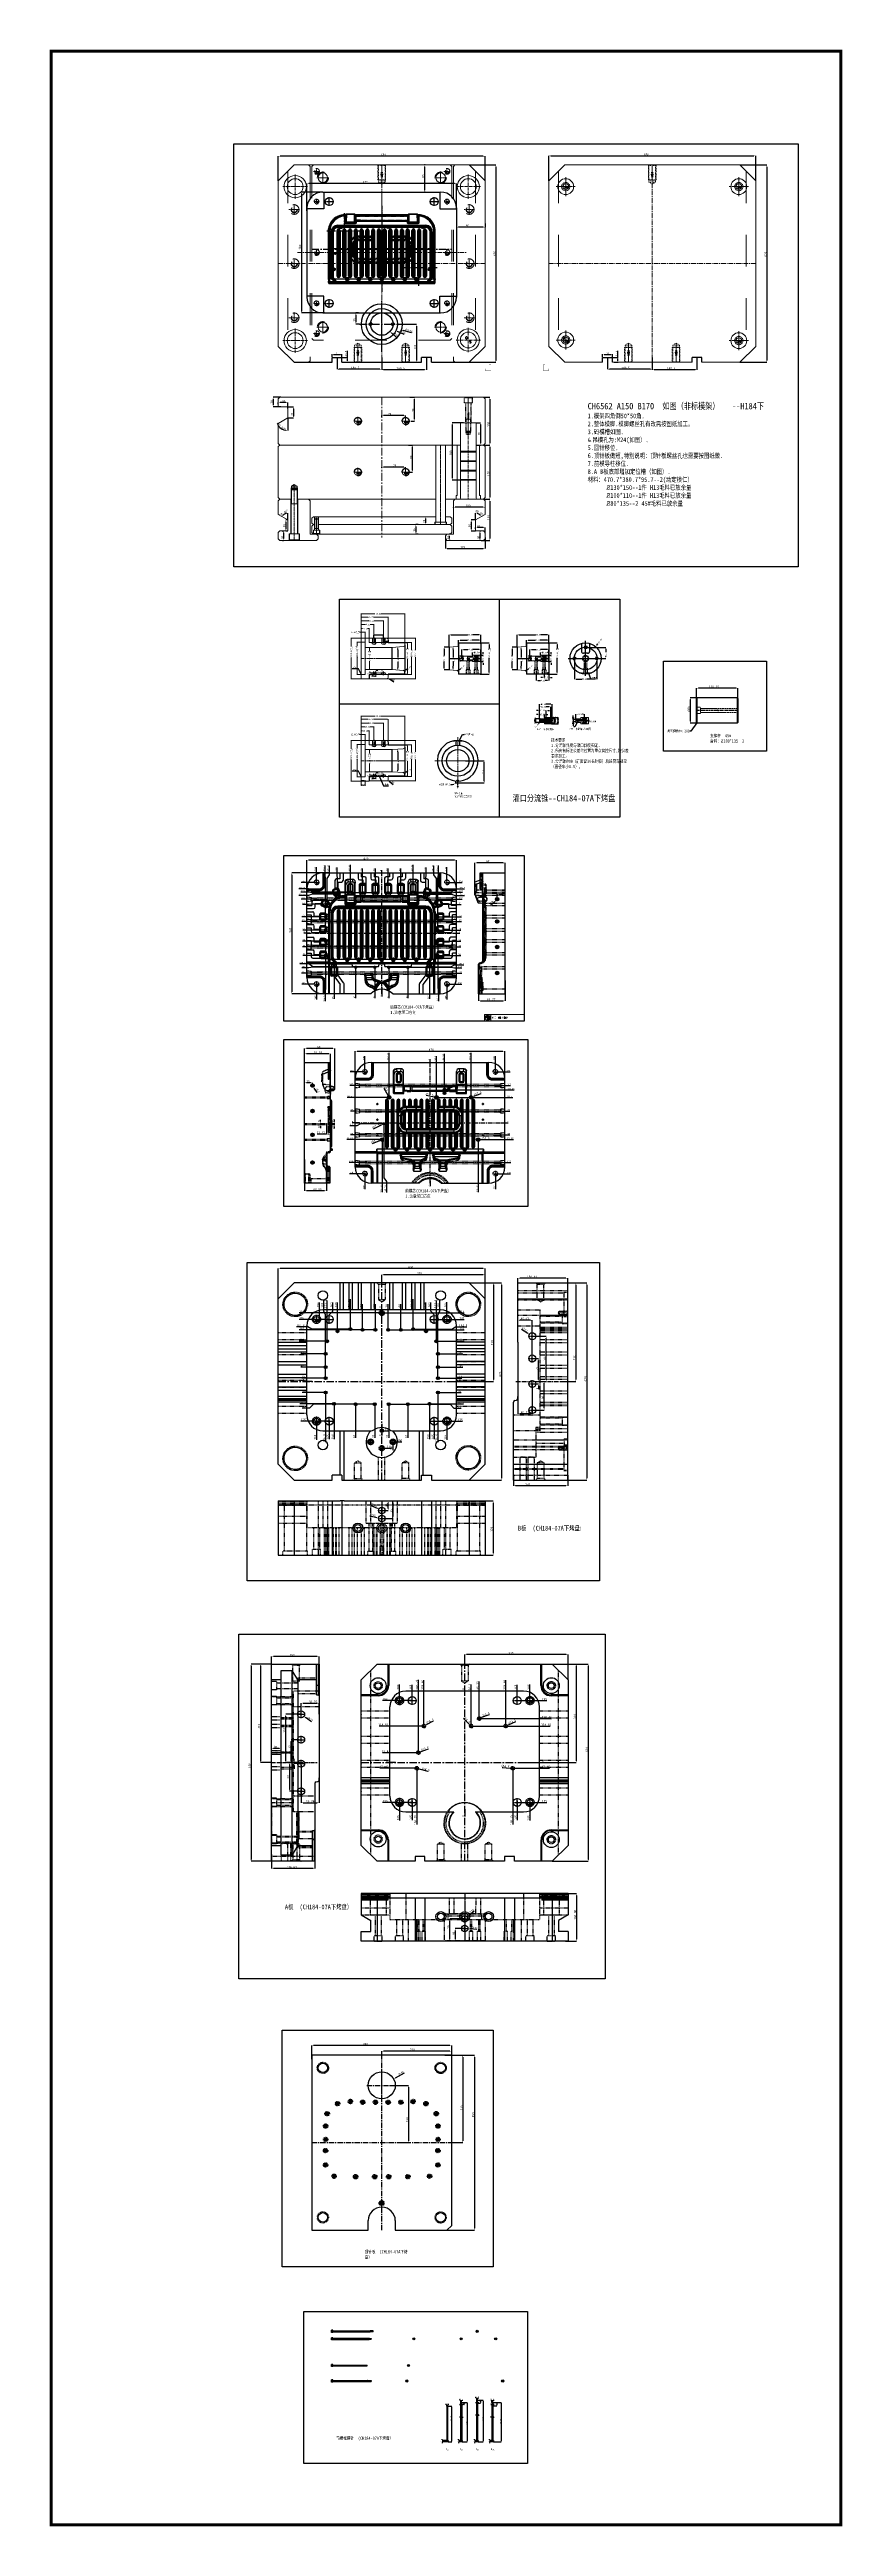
# Model space of a CAD drawing. Header units: millimetres. Extents: x 1572 to 4063, y -10865 to -3081.
import ezdxf
from ezdxf.enums import TextEntityAlignment as Align

# ---------------------------------------------------------------- set-up
doc = ezdxf.new("R2010")
doc.units = ezdxf.units.MM
doc.header["$LTSCALE"] = 16.335
doc.header["$PDMODE"] = 3
doc.header["$PDSIZE"] = 0.3125
for name, pattern in [('CENTER', [0.6, 0.375, -0.075, 0.075, -0.075]), ('HIDDEN', [0.2, 0.1, -0.1]), ('HIDDENX2', [0.75, 0.5, -0.25])]:
    doc.linetypes.add(name, pattern=pattern)
doc.layers.get('0').update_dxf_attribs({"linetype": 'CONTINUOUS'})
doc.layers.get('Defpoints').update_dxf_attribs({"linetype": 'CONTINUOUS'})
for name, color, linetype, lineweight in [('center', 1, 'CENTER', 9), ('cool', 153, 'HIDDEN', 9), ('dim', 82, 'CONTINUOUS', 9), ('epin', 13, 'CONTINUOUS', 9), ('moldbase', 7, 'CONTINUOUS', 20), ('screw', 33, 'CONTINUOUS', 13), ('虚线', 6, 'HIDDENX2', 13)]:
    doc.layers.add(name, color=color, linetype=linetype, lineweight=lineweight)
doc.layers.add('DEFAULT_2', color=8, linetype='HIDDEN')
doc.styles.add('CHINA', font='txt.shx', dxfattribs={"bigfont": 'gbcbig.shx'})
doc.styles.add('ROMANC', font='romanc.shx', dxfattribs={"bigfont": 'gbcbig.shx'})
doc.styles.get("Standard").update_dxf_attribs({"font": 'txt', "width": 0.8})
doc.styles.add('TXT', font='txt.shx', dxfattribs={"bigfont": 'gbcbig.shx'})
doc.styles.add('TXT05', font='txt.shx', dxfattribs={"width": 0.5, "bigfont": 'gbcbig.shx'})
doc.dimstyles.new('ISO-25', dxfattribs={"dimtxt": 8, "dimasz": 6, "dimexe": 0, "dimexo": 0, "dimgap": 0, "dimtad": 1, "dimdsep": 46, "dimtxsty": 'Standard', "dimcen": 0, "dimclrd": 4, "dimclre": 4, "dimclrt": 6, "dimazin": 0, "dimtfac": 1, "dimtofl": 0, "dimtmove": 0, "dimatfit": 3, "dimfxl": 1, "dimarcsym": 0})
doc.dimstyles.get("Standard").update_dxf_attribs({"dimtxt": 0.15625, "dimasz": 0.1875, "dimexe": 0.125, "dimexo": 0.0625, "dimtad": 0, "dimtih": 1, "dimtoh": 1, "dimdsep": 46, "dimtxsty": 'Standard', "dimcen": 0.09, "dimadec": 0, "dimazin": 0, "dimtp": 0.01, "dimtm": 0.01, "dimtfac": 1, "dimtofl": 0, "dimtmove": 0, "dimatfit": 3, "dimfxl": 1, "dimtolj": 1, "dimarcsym": 0})
doc.dimstyles.new('STANDARD$0', dxfattribs={"dimscale": 2, "dimtxt": 3, "dimasz": 3, "dimexe": 1.25, "dimexo": 0.625, "dimgap": 0.5, "dimtad": 0, "dimdsep": 46, "dimlunit": 6, "dimtxsty": 'Standard', "dimblk": 'CLOSEDBLANK', "dimcen": 0, "dimclrt": 2, "dimazin": 2, "dimtfac": 2, "dimtmove": 1, "dimatfit": 3, "dimfxl": 1, "dimtolj": 1, "dimtzin": 0, "dimarcsym": 0})

# ---------------------------------------------------------------- blocks, each defined once
blk = doc.blocks.new('screw_m16_i')
at = {"layer": 'screw', "color": 1, "linetype": 'CENTER', "ltscale": 0.808571}
for p, q in [((-14.3, 0), (14.3, 0)), ((0, -14.3), (0, 14.3))]:
    blk.add_line(p, q, dxfattribs=at)
at = {"layer": 'screw', "color": 8, "linetype": 'HIDDEN', "ltscale": 0.808571}
blk.add_circle((0, 0), 13, dxfattribs=at)
at = {"layer": 'screw'}
blk.add_circle((0, 0), 9, dxfattribs=at)
at = {"layer": 'screw', "color": 6, "style": 'TXT'}
blk.add_text('M16', height=3.9, dxfattribs=at).set_placement((-3.38, -5.2))
blk = doc.blocks.new('*D49')
at = {"color": 4, "lineweight": -2, "transparency": 16777216}
for p, q in [((3140.7, -3493.6), (3140.7, -3415)), ((3146.7, -3415), (3784.7, -3415)), ((3790.7, -3493.6), (3790.7, -3415))]:
    blk.add_line(p, q, dxfattribs=at)
at = {"color": 4, "transparency": 16777216}
for points in [[(3146.7, -3414), (3146.7, -3416), (3140.7, -3415)], [(3784.7, -3414), (3784.7, -3416), (3790.7, -3415)]]:
    blk.add_solid(points, dxfattribs=at)
at = {"layer": 'Defpoints', "color": 0, "transparency": 16777216}
for p in [(3790.7, -3415), (3140.7, -3493.6), (3790.7, -3493.6)]:
    blk.add_point(p, dxfattribs=at)
at = {"color": 6, "transparency": 16777216, "insert": (3447.9, -3411), "char_height": 8, "attachment_point": 5}
blk.add_mtext('650', dxfattribs=at)
blk = doc.blocks.new('*D50')
at = {"color": 4, "lineweight": -2, "transparency": 16777216}
for p, q in [((3740.7, -3443.6), (3825.9, -3443.6)), ((3825.9, -3449.6), (3825.9, -4057.6)), ((3740.7, -4063.6), (3825.9, -4063.6))]:
    blk.add_line(p, q, dxfattribs=at)
at = {"color": 4, "transparency": 16777216}
for points in [[(3824.9, -3449.6), (3826.9, -3449.6), (3825.9, -3443.6)], [(3824.9, -4057.6), (3826.9, -4057.6), (3825.9, -4063.6)]]:
    blk.add_solid(points, dxfattribs=at)
at = {"layer": 'Defpoints', "color": 0, "transparency": 16777216}
for p in [(3740.7, -3443.6), (3740.7, -4063.6), (3825.9, -4063.6)]:
    blk.add_point(p, dxfattribs=at)
at = {"color": 6, "transparency": 16777216, "insert": (3821.9, -3723.7), "char_height": 8, "attachment_point": 5, "rotation": 90}
blk.add_mtext('620', dxfattribs=at)
blk = doc.blocks.new('*D38')
at = {"color": 4, "lineweight": -2, "transparency": 16777216}
for p, q in [((2890.7, -3443.6), (2974.5, -3443.6)), ((2974.5, -3449.6), (2974.5, -4057.6)), ((2890.7, -4063.6), (2974.5, -4063.6))]:
    blk.add_line(p, q, dxfattribs=at)
at = {"color": 4, "transparency": 16777216}
for points in [[(2973.5, -3449.6), (2975.5, -3449.6), (2974.5, -3443.6)], [(2973.5, -4057.6), (2975.5, -4057.6), (2974.5, -4063.6)]]:
    blk.add_solid(points, dxfattribs=at)
at = {"layer": 'Defpoints', "color": 0, "transparency": 16777216}
for p in [(2890.7, -3443.6), (2890.7, -4063.6), (2974.5, -4063.6)]:
    blk.add_point(p, dxfattribs=at)
at = {"color": 6, "transparency": 16777216, "insert": (2970.5, -3721.6), "char_height": 8, "attachment_point": 5, "rotation": 90}
blk.add_mtext('620', dxfattribs=at)
blk = doc.blocks.new('*D51')
at = {"color": 4, "lineweight": -2, "transparency": 16777216}
for p, q in [((2290.7, -3493.6), (2290.7, -3416.1)), ((2934.7, -3416.1), (2296.7, -3416.1)), ((2940.7, -3493.6), (2940.7, -3416.1))]:
    blk.add_line(p, q, dxfattribs=at)
at = {"color": 4, "transparency": 16777216}
for points in [[(2296.7, -3415.1), (2296.7, -3417.1), (2290.7, -3416.1)], [(2934.7, -3415.1), (2934.7, -3417.1), (2940.7, -3416.1)]]:
    blk.add_solid(points, dxfattribs=at)
at = {"layer": 'Defpoints', "color": 0, "transparency": 16777216}
for p in [(2290.7, -3416.1), (2290.7, -3493.6), (2940.7, -3493.6)]:
    blk.add_point(p, dxfattribs=at)
at = {"color": 6, "transparency": 16777216, "insert": (2621.1, -3412.1), "char_height": 8, "attachment_point": 5}
blk.add_mtext('650', dxfattribs=at)
blk = doc.blocks.new('*D39')
at = {"color": 4, "lineweight": -2, "transparency": 16777216}
for p, q in [((2380.7, -3587.6), (2380.7, -3502.1)), ((2844.7, -3502.1), (2386.7, -3502.1)), ((2850.7, -3581.6), (2850.7, -3502.1))]:
    blk.add_line(p, q, dxfattribs=at)
at = {"color": 4, "transparency": 16777216}
for points in [[(2386.7, -3501.1), (2386.7, -3503.1), (2380.7, -3502.1)], [(2844.7, -3501.1), (2844.7, -3503.1), (2850.7, -3502.1)]]:
    blk.add_solid(points, dxfattribs=at)
at = {"layer": 'Defpoints', "color": 0, "transparency": 16777216}
for p in [(2380.7, -3502.1), (2380.7, -3587.6), (2850.7, -3581.6)]:
    blk.add_point(p, dxfattribs=at)
at = {"color": 6, "transparency": 16777216, "insert": (2563.6, -3498.1), "char_height": 8, "attachment_point": 5}
blk.add_mtext('470', dxfattribs=at)
blk = doc.blocks.new('*D40')
at = {"color": 4, "lineweight": -2, "transparency": 16777216}
for p, q in [((2430.7, -3528.6), (2363, -3528.6)), ((2363, -3534.6), (2363, -3902.6)), ((2435.7, -3908.6), (2363, -3908.6))]:
    blk.add_line(p, q, dxfattribs=at)
at = {"color": 4, "transparency": 16777216}
for points in [[(2362, -3534.6), (2364, -3534.6), (2363, -3528.6)], [(2362, -3902.6), (2364, -3902.6), (2363, -3908.6)]]:
    blk.add_solid(points, dxfattribs=at)
at = {"layer": 'Defpoints', "color": 0, "transparency": 16777216}
for p in [(2430.7, -3528.6), (2363, -3908.6), (2435.7, -3908.6)]:
    blk.add_point(p, dxfattribs=at)
at = {"color": 6, "transparency": 16777216, "insert": (2359, -3701.6), "char_height": 8, "attachment_point": 5, "rotation": 90}
blk.add_mtext('380', dxfattribs=at)
blk = doc.blocks.new('*D52')
at = {"color": 4, "lineweight": -2, "transparency": 16777216}
blk.add_line((2686.6, -3976.3), (2665.6, -3966.6), dxfattribs=at)
at = {"color": 4, "transparency": 16777216}
blk.add_solid([(2666.1, -3965.7), (2665.2, -3967.5), (2660.2, -3964.1)], dxfattribs=at)
at = {"layer": 'Defpoints', "color": 0, "transparency": 16777216}
for p in [(2571.2, -3923), (2660.2, -3964.1)]:
    blk.add_point(p, dxfattribs=at)
at = {"color": 6, "transparency": 16777216, "insert": (2680.5, -3969.1), "char_height": 8, "attachment_point": 5, "rotation": 335.22479}
blk.add_mtext('∅98', dxfattribs=at)
blk = doc.blocks.new('*D53')
at = {"color": 4, "lineweight": -2, "transparency": 16777216}
blk.add_line((2709, -3971.3), (2682.8, -3963.5), dxfattribs=at)
at = {"color": 4, "transparency": 16777216}
blk.add_solid([(2683.1, -3962.6), (2682.5, -3964.5), (2677, -3961.8)], dxfattribs=at)
at = {"layer": 'Defpoints', "color": 0, "transparency": 16777216}
for p in [(2554.4, -3925.3), (2677, -3961.8)]:
    blk.add_point(p, dxfattribs=at)
at = {"color": 6, "transparency": 16777216, "insert": (2699.9, -3964.5), "char_height": 8, "attachment_point": 5, "rotation": 343.41873}
blk.add_mtext('∅128', dxfattribs=at)
blk = doc.blocks.new('screw_m10_g')
at = {"layer": 'screw', "color": 1, "linetype": 'CENTER', "ltscale": 0.310989}
for p, q in [((-5.5, 0), (5.5, 0)), ((0, -5.5), (0, 5.5))]:
    blk.add_line(p, q, dxfattribs=at)
at = {"layer": 'screw', "linetype": 'HIDDEN', "ltscale": 0.310989}
blk.add_circle((0, 0), 4.25, dxfattribs=at)
at = {"layer": 'screw', "color": 92, "linetype": 'HIDDEN', "ltscale": 0.310989}
blk.add_arc((0, 0), 5, 270, 180, dxfattribs=at)
at = {"layer": 'screw', "color": 6, "style": 'TXT'}
blk.add_text('M10', height=2, dxfattribs=at).set_placement((-1.7, -2.5))
blk = doc.blocks.new('screw_m16_g')
at = {"layer": 'screw', "color": 1, "linetype": 'CENTER', "ltscale": 0.497582}
for p, q in [((-8.8, 0), (8.8, 0)), ((0, -8.8), (0, 8.8))]:
    blk.add_line(p, q, dxfattribs=at)
at = {"layer": 'screw', "color": 33, "linetype": 'HIDDEN', "ltscale": 0.497582}
blk.add_circle((0, 0), 7, dxfattribs=at)
at = {"layer": 'screw', "color": 92, "linetype": 'HIDDEN', "ltscale": 0.497582}
blk.add_arc((0, 0), 8, 270, 180, dxfattribs=at)
at = {"layer": 'screw', "color": 6, "style": 'TXT'}
blk.add_text('M16', height=3.2, dxfattribs=at).set_placement((-2.72, -4))
blk = doc.blocks.new('*D54')
at = {"color": 4, "lineweight": -2, "transparency": 16777216}
for p, q in [((2543.1, -3908.6), (2534.1, -3908.6)), ((2534.1, -3914.6), (2534.1, -3937.6)), ((2545.3, -3943.6), (2534.1, -3943.6))]:
    blk.add_line(p, q, dxfattribs=at)
at = {"color": 4, "transparency": 16777216}
for points in [[(2533.1, -3914.6), (2535.1, -3914.6), (2534.1, -3908.6)], [(2533.1, -3937.6), (2535.1, -3937.6), (2534.1, -3943.6)]]:
    blk.add_solid(points, dxfattribs=at)
at = {"layer": 'Defpoints', "color": 0, "transparency": 16777216}
for p in [(2534.1, -3943.6), (2543.1, -3908.6), (2545.3, -3943.6)]:
    blk.add_point(p, dxfattribs=at)
at = {"color": 6, "transparency": 16777216, "insert": (2530.1, -3930.7), "char_height": 8, "attachment_point": 5, "rotation": 90}
blk.add_mtext('35', dxfattribs=at)
blk = doc.blocks.new('*D55')
at = {"color": 4, "lineweight": -2, "transparency": 16777216}
blk.add_line((2662.5, -3985.8), (2646.1, -3971), dxfattribs=at)
at = {"color": 4, "transparency": 16777216}
blk.add_solid([(2646.8, -3970.3), (2645.5, -3971.8), (2641.7, -3967)], dxfattribs=at)
at = {"layer": 'Defpoints', "color": 0, "transparency": 16777216}
for p in [(2589.7, -3920.1), (2641.7, -3967)]:
    blk.add_point(p, dxfattribs=at)
at = {"color": 6, "transparency": 16777216, "insert": (2659.2, -3977.4), "char_height": 8, "attachment_point": 5, "rotation": 317.94108}
blk.add_mtext('∅70', dxfattribs=at)
blk = doc.blocks.new('*D41')
at = {"layer": 'Defpoints', "color": 0, "transparency": 16777216}
for p in [(3309.7, -4039.7), (3309.7, -4048.1), (3340.7, -4048.1)]:
    blk.add_point(p, dxfattribs=at)
at = {"layer": 'dim', "color": 4, "lineweight": -2, "transparency": 16777216}
for p, q in [((3309.7, -4046.9), (3309.7, -4038.5)), ((3335.9, -4039.7), (3314.5, -4039.7)), ((3340.7, -4046.9), (3340.7, -4038.5))]:
    blk.add_line(p, q, dxfattribs=at)
at = {"layer": 'dim', "color": 4, "transparency": 16777216}
for points in [[(3314.5, -4038.9), (3314.5, -4040.5), (3309.7, -4039.7)], [(3335.9, -4038.9), (3335.9, -4040.5), (3340.7, -4039.7)]]:
    blk.add_solid(points, dxfattribs=at)
at = {"layer": 'dim', "color": 6, "transparency": 16777216, "insert": (3325.2, -4035.5), "char_height": 6, "attachment_point": 5}
blk.add_mtext('31', dxfattribs=at)
blk = doc.blocks.new('*D42')
at = {"layer": 'Defpoints', "color": 0, "transparency": 16777216}
for p in [(3338.8, -4048.1), (3344.7, -4063.6), (3357.6, -4063.6)]:
    blk.add_point(p, dxfattribs=at)
at = {"layer": 'dim', "color": 4, "lineweight": -2, "transparency": 16777216}
for p, q in [((3357.6, -4048.1), (3357.6, -4028.1)), ((3340, -4048.1), (3358.8, -4048.1)), ((3345.9, -4063.6), (3358.8, -4063.6)), ((3357.6, -4058.8), (3357.6, -4052.9))]:
    blk.add_line(p, q, dxfattribs=at)
at = {"layer": 'dim', "color": 4, "transparency": 16777216}
for points in [[(3356.8, -4052.9), (3358.4, -4052.9), (3357.6, -4048.1)], [(3356.8, -4058.8), (3358.4, -4058.8), (3357.6, -4063.6)]]:
    blk.add_solid(points, dxfattribs=at)
at = {"layer": 'dim', "color": 6, "transparency": 16777216, "insert": (3353.4, -4035.7), "char_height": 6, "attachment_point": 5, "rotation": 90}
blk.add_mtext('15.5', dxfattribs=at)
blk = doc.blocks.new('*D43')
at = {"color": 4, "lineweight": -2, "transparency": 16777216}
for p, q in [((3465.7, -4048.1), (3465.7, -4086.8)), ((3600.2, -4086.8), (3471.7, -4086.8)), ((3606.2, -4048.1), (3606.2, -4086.8))]:
    blk.add_line(p, q, dxfattribs=at)
at = {"color": 4, "transparency": 16777216}
for points in [[(3471.7, -4085.8), (3471.7, -4087.8), (3465.7, -4086.8)], [(3600.2, -4085.8), (3600.2, -4087.8), (3606.2, -4086.8)]]:
    blk.add_solid(points, dxfattribs=at)
at = {"layer": 'Defpoints', "color": 0, "transparency": 16777216}
for p in [(3465.7, -4048.1), (3465.7, -4086.8), (3606.2, -4048.1)]:
    blk.add_point(p, dxfattribs=at)
at = {"color": 6, "transparency": 16777216, "insert": (3525.1, -4082.8), "char_height": 8, "attachment_point": 5}
blk.add_mtext('140.5', dxfattribs=at)
blk = doc.blocks.new('*D44')
at = {"color": 4, "lineweight": -2, "transparency": 16777216}
for p, q in [((3325.2, -4048.1), (3325.2, -4085.7)), ((3459.7, -4085.7), (3331.2, -4085.7)), ((3465.7, -4048.1), (3465.7, -4085.7))]:
    blk.add_line(p, q, dxfattribs=at)
at = {"color": 4, "transparency": 16777216}
for points in [[(3331.2, -4084.7), (3331.2, -4086.7), (3325.2, -4085.7)], [(3459.7, -4084.7), (3459.7, -4086.7), (3465.7, -4085.7)]]:
    blk.add_solid(points, dxfattribs=at)
at = {"layer": 'Defpoints', "color": 0, "transparency": 16777216}
for p in [(3325.2, -4048.1), (3325.2, -4085.7), (3465.7, -4048.1)]:
    blk.add_point(p, dxfattribs=at)
at = {"color": 6, "transparency": 16777216, "insert": (3381.8, -4081.7), "char_height": 8, "attachment_point": 5}
blk.add_mtext('140.5', dxfattribs=at)
blk = doc.blocks.new('*D45')
at = {"layer": 'Defpoints', "color": 0, "transparency": 16777216}
for p in [(2459.7, -4039.7), (2459.7, -4048.1), (2490.7, -4048.1)]:
    blk.add_point(p, dxfattribs=at)
at = {"layer": 'dim', "color": 4, "lineweight": -2, "transparency": 16777216}
for p, q in [((2459.7, -4046.9), (2459.7, -4038.5)), ((2485.9, -4039.7), (2464.5, -4039.7)), ((2490.7, -4046.9), (2490.7, -4038.5))]:
    blk.add_line(p, q, dxfattribs=at)
at = {"layer": 'dim', "color": 4, "transparency": 16777216}
for points in [[(2464.5, -4038.9), (2464.5, -4040.5), (2459.7, -4039.7)], [(2485.9, -4038.9), (2485.9, -4040.5), (2490.7, -4039.7)]]:
    blk.add_solid(points, dxfattribs=at)
at = {"layer": 'dim', "color": 6, "transparency": 16777216, "insert": (2475.2, -4035.5), "char_height": 6, "attachment_point": 5}
blk.add_mtext('31', dxfattribs=at)
blk = doc.blocks.new('*D46')
at = {"layer": 'Defpoints', "color": 0, "transparency": 16777216}
for p in [(2488.8, -4048.1), (2494.7, -4063.6), (2507.6, -4063.6)]:
    blk.add_point(p, dxfattribs=at)
at = {"layer": 'dim', "color": 4, "lineweight": -2, "transparency": 16777216}
for p, q in [((2507.6, -4048.1), (2507.6, -4028.1)), ((2490, -4048.1), (2508.8, -4048.1)), ((2495.9, -4063.6), (2508.8, -4063.6)), ((2507.6, -4058.8), (2507.6, -4052.9))]:
    blk.add_line(p, q, dxfattribs=at)
at = {"layer": 'dim', "color": 4, "transparency": 16777216}
for points in [[(2506.8, -4052.9), (2508.4, -4052.9), (2507.6, -4048.1)], [(2506.8, -4058.8), (2508.4, -4058.8), (2507.6, -4063.6)]]:
    blk.add_solid(points, dxfattribs=at)
at = {"layer": 'dim', "color": 6, "transparency": 16777216, "insert": (2503.4, -4035.7), "char_height": 6, "attachment_point": 5, "rotation": 90}
blk.add_mtext('15.5', dxfattribs=at)
blk = doc.blocks.new('*D47')
at = {"color": 4, "lineweight": -2, "transparency": 16777216}
for p, q in [((2615.7, -4048.1), (2615.7, -4086.8)), ((2750.2, -4086.8), (2621.7, -4086.8)), ((2756.2, -4048.1), (2756.2, -4086.8))]:
    blk.add_line(p, q, dxfattribs=at)
at = {"color": 4, "transparency": 16777216}
for points in [[(2621.7, -4085.8), (2621.7, -4087.8), (2615.7, -4086.8)], [(2750.2, -4085.8), (2750.2, -4087.8), (2756.2, -4086.8)]]:
    blk.add_solid(points, dxfattribs=at)
at = {"layer": 'Defpoints', "color": 0, "transparency": 16777216}
for p in [(2615.7, -4048.1), (2615.7, -4086.8), (2756.2, -4048.1)]:
    blk.add_point(p, dxfattribs=at)
at = {"color": 6, "transparency": 16777216, "insert": (2675.1, -4082.8), "char_height": 8, "attachment_point": 5}
blk.add_mtext('140.5', dxfattribs=at)
blk = doc.blocks.new('*D48')
at = {"color": 4, "lineweight": -2, "transparency": 16777216}
for p, q in [((2475.2, -4048.1), (2475.2, -4085.7)), ((2609.7, -4085.7), (2481.2, -4085.7)), ((2615.7, -4048.1), (2615.7, -4085.7))]:
    blk.add_line(p, q, dxfattribs=at)
at = {"color": 4, "transparency": 16777216}
for points in [[(2481.2, -4084.7), (2481.2, -4086.7), (2475.2, -4085.7)], [(2609.7, -4084.7), (2609.7, -4086.7), (2615.7, -4085.7)]]:
    blk.add_solid(points, dxfattribs=at)
at = {"layer": 'Defpoints', "color": 0, "transparency": 16777216}
for p in [(2475.2, -4048.1), (2475.2, -4085.7), (2615.7, -4048.1)]:
    blk.add_point(p, dxfattribs=at)
at = {"color": 6, "transparency": 16777216, "insert": (2531.8, -4081.7), "char_height": 8, "attachment_point": 5}
blk.add_mtext('140.5', dxfattribs=at)
blk = doc.blocks.new('256')
at = {"color": 7, "linetype": 'Continuous'}
for p, q in [((2495, -3000.8), (2495, -3000.7)), ((2495, -3000.9), (2495, -3006.2)), ((2495, -3009), (2495, -3159.4)), ((2495.1, -3005.8), (2495.1, -3006)), ((2495.1, -3006), (2495.1, -3006.2)), ((2495.1, -3159.1), (2495.1, -3008.5)), ((2496.2, -3008.5), (2495.1, -3008.5)), ((2495.8, -2994.7), (2495.3, -2997.2)), ((2495.6, -3008.5), (2495.6, -3159.1)), ((2495.8, -2996.8), (2496.3, -2994.3)), ((2495.8, -2996.8), (2496.6, -2996.8)), ((2497, -3008.5), (2496.2, -3008.5)), ((2496.2, -3157.1), (2496.2, -3009)), ((2504.4, -3009), (2496.2, -3009)), ((2496.3, -2994.3), (2496.3, -2994.3)), ((2828.3, -2994.3), (2496.3, -2994.3)), ((2828.3, -2994.3), (2496.3, -2994.3)), ((2496.8, -2995.5), (2496.6, -2996.8)), ((2497, -3009), (2497, -3157.1)), ((2497.6, -2996.2), (2497.4, -2997.5)), ((2498.9, -3009), (2498.9, -3157.1)), ((2499.4, -2999.3), (2499.6, -2998)), ((2499.4, -2999.3), (2512.8, -2999.3)), ((2513.7, -2998), (2499.6, -2998)), ((2499.7, -2994.3), (2499.7, -2994.8)), ((2499.7, -2994.3), (2516.4, -2994.3)), ((2516.4, -2994.8), (2499.7, -2994.8)), ((2503, -3155.8), (2503, -3015.2)), ((2506.4, -3015.2), (2503, -3015.2)), ((2506.6, -3013.1), (2503.2, -3012.5)), ((2506.2, -3009.9), (2504.4, -3009)), ((2505, -3015.2), (2505, -3155.8)), ((2505.4, -3155.8), (2505.4, -3015.2)), ((2506.7, -3012.9), (2505.7, -3012.7)), ((2506.4, -3015.2), (2506.4, -3155.8)), ((2506.6, -3155.8), (2506.6, -3015.2)), ((2510.1, -3015.2), (2506.6, -3015.2)), ((2506.9, -3012.9), (2506.7, -3012.9)), ((2507.8, -3013.2), (2506.9, -3012.9)), ((2507.6, -3007.7), (2507.9, -3007.9)), ((2507.6, -3015.2), (2507.6, -3155.8)), ((2510.3, -3013.5), (2507.9, -3013)), ((2508.1, -3155.8), (2508.1, -3015.2)), ((2509.6, -3009.3), (2511.6, -3010.7)), ((2510.1, -3015.2), (2510.1, -3155.8)), ((2511.1, -3007.8), (2512.8, -3009)), ((2549, -3009), (2512.8, -3009)), ((2513.7, -2998), (2513.6, -2998.1)), ((2514.8, -2997.8), (2514.9, -2997.7)), ((2514.8, -2997.8), (2515.2, -2998.1)), ((2516.6, -2996.3), (2515.2, -2998.1)), ((2515.7, -2998.2), (2516.3, -2998.2)), ((2515.8, -2998), (2517.3, -2996)), ((2516.4, -2994.8), (2516.4, -2994.3)), ((2518.1, -2996), (2517.2, -2997.2)), ((2517.3, -2996), (2517.3, -2994.3)), ((2517.3, -2994.3), (2518.1, -2994.3)), ((2518.1, -2994.8), (2517.3, -2994.8)), ((2518.1, -2996), (2517.3, -2996)), ((2518.1, -2996), (2518.1, -2994.3)), ((2518.7, -2997), (2518.1, -2997.8)), ((2519, -2994.8), (2519, -2994.3)), ((2807.3, -2994.3), (2519, -2994.3)), ((2805.6, -2994.8), (2519, -2994.8)), ((2519.7, -2999.3), (2804.9, -2999.3)), ((2804.2, -2998), (2520.4, -2998)), ((2522, -3160.8), (2522, -3017.1)), ((2526.6, -3017.1), (2522, -3017.1)), ((2523.9, -3160.8), (2523.9, -3017.1)), ((2526.6, -3017.1), (2526.6, -3160.8)), ((2526.7, -3160.8), (2526.7, -3017.1)), ((2531.2, -3017.1), (2526.7, -3017.1)), ((2529.4, -3017.1), (2529.4, -3160.8)), ((2531.2, -3017.1), (2531.2, -3160.8)), ((2540.1, -3160.8), (2540.1, -3017.1)), ((2544.7, -3017.1), (2540.1, -3017.1)), ((2542, -3160.8), (2542, -3017.1)), ((2544.7, -3017.1), (2544.7, -3160.8)), ((2544.8, -3160.8), (2544.8, -3017.1)), ((2549.3, -3017.1), (2544.8, -3017.1)), ((2547.5, -3017.1), (2547.5, -3160.8)), ((2550.9, -3008.7), (2549, -3009)), ((2549.3, -3017.1), (2549.3, -3160.8)), ((2550.9, -3006.7), (2551, -3007)), ((2551, -3008), (2550.9, -3008.3)), ((2551, -3008), (2551, -3007)), ((2556.5, -3007), (2556.6, -3006.7)), ((2556.5, -3007), (2556.5, -3008)), ((2556.6, -3008.3), (2556.5, -3008)), ((2556.6, -3008.7), (2558.6, -3009)), ((2558.2, -3160.8), (2558.2, -3017.1)), ((2562.7, -3017.1), (2558.2, -3017.1)), ((2585.2, -3009), (2558.6, -3009)), ((2560.1, -3160.8), (2560.1, -3017.1)), ((2562.7, -3017.1), (2562.7, -3160.8)), ((2562.9, -3160.8), (2562.9, -3017.1)), ((2567.4, -3017.1), (2562.9, -3017.1)), ((2565.6, -3017.1), (2565.6, -3160.8)), ((2567.4, -3017.1), (2567.4, -3160.8)), ((2576.3, -3160.8), (2576.3, -3017.1)), ((2580.8, -3017.1), (2576.3, -3017.1)), ((2578.1, -3160.8), (2578.1, -3017.1)), ((2580.8, -3017.1), (2580.8, -3160.8)), ((2581, -3160.8), (2581, -3017.1)), ((2585.5, -3017.1), (2581, -3017.1)), ((2583.7, -3017.1), (2583.7, -3160.8)), ((2587.1, -3008.7), (2585.2, -3009)), ((2585.5, -3017.1), (2585.5, -3160.8)), ((2587.1, -3006.7), (2587.2, -3007)), ((2587.2, -3008), (2587.1, -3008.3)), ((2587.2, -3008), (2587.2, -3007)), ((2592.7, -3007), (2592.8, -3006.7)), ((2592.7, -3007), (2592.7, -3008)), ((2592.8, -3008.3), (2592.7, -3008)), ((2592.8, -3008.7), (2594.7, -3009)), ((2594.4, -3160.8), (2594.4, -3017.1)), ((2598.9, -3017.1), (2594.4, -3017.1)), ((2621.3, -3009), (2594.7, -3009)), ((2596.2, -3160.8), (2596.2, -3017.1)), ((2598.9, -3017.1), (2598.9, -3160.8)), ((2599.1, -3160.8), (2599.1, -3017.1)), ((2603.6, -3017.1), (2599.1, -3017.1)), ((2601.7, -3017.1), (2601.7, -3160.8)), ((2603.6, -3017.1), (2603.6, -3160.8)), ((2612.5, -3160.8), (2612.5, -3017.1)), ((2617, -3017.1), (2612.5, -3017.1)), ((2614.3, -3160.8), (2614.3, -3017.1)), ((2617, -3017.1), (2617, -3160.8)), ((2617.1, -3160.8), (2617.1, -3017.1)), ((2621.7, -3017.1), (2617.1, -3017.1)), ((2619.8, -3017.1), (2619.8, -3160.8)), ((2623.3, -3008.7), (2621.3, -3009)), ((2621.7, -3017.1), (2621.7, -3160.8)), ((2623.3, -3006.7), (2623.4, -3007)), ((2623.4, -3008), (2623.3, -3008.3)), ((2623.4, -3008), (2623.4, -3007)), ((2628.9, -3007), (2629, -3006.7)), ((2628.9, -3007), (2628.9, -3008)), ((2629, -3008.3), (2628.9, -3008)), ((2628.9, -3008.7), (2630.9, -3009)), ((2630.6, -3160.8), (2630.6, -3017.1)), ((2635.1, -3017.1), (2630.6, -3017.1)), ((2657.5, -3009), (2630.9, -3009)), ((2632.4, -3160.8), (2632.4, -3017.1)), ((2635.1, -3017.1), (2635.1, -3160.8)), ((2635.2, -3160.8), (2635.2, -3017.1)), ((2639.8, -3017.1), (2635.2, -3017.1)), ((2637.9, -3017.1), (2637.9, -3160.8)), ((2639.8, -3017.1), (2639.8, -3160.8)), ((2648.7, -3160.8), (2648.7, -3017.1)), ((2653.2, -3017.1), (2648.7, -3017.1)), ((2650.5, -3160.8), (2650.5, -3017.1)), ((2653.2, -3017.1), (2653.2, -3160.8)), ((2653.3, -3160.8), (2653.3, -3017.1)), ((2657.9, -3017.1), (2653.3, -3017.1)), ((2656, -3017.1), (2656, -3160.8)), ((2659.5, -3008.7), (2657.5, -3009)), ((2657.9, -3017.1), (2657.9, -3160.8)), ((2659.4, -3006.7), (2659.6, -3007)), ((2659.6, -3008), (2659.5, -3008.3)), ((2659.6, -3008), (2659.6, -3007)), ((2665, -3007), (2665.2, -3006.7)), ((2665, -3007), (2665, -3008)), ((2665.1, -3008.3), (2665, -3008)), ((2665.1, -3008.7), (2667.1, -3009)), ((2666.7, -3160.8), (2666.7, -3017.1)), ((2671.3, -3017.1), (2666.7, -3017.1)), ((2693.7, -3009), (2667.1, -3009)), ((2668.6, -3160.8), (2668.6, -3017.1)), ((2671.3, -3017.1), (2671.3, -3160.8)), ((2671.4, -3160.8), (2671.4, -3017.1)), ((2676, -3017.1), (2671.4, -3017.1)), ((2674.1, -3017.1), (2674.1, -3160.8)), ((2676, -3017.1), (2676, -3160.8)), ((2684.8, -3160.8), (2684.8, -3017.1)), ((2689.4, -3017.1), (2684.8, -3017.1)), ((2686.7, -3160.8), (2686.7, -3017.1)), ((2689.4, -3017.1), (2689.4, -3160.8)), ((2689.5, -3160.8), (2689.5, -3017.1)), ((2694, -3017.1), (2689.5, -3017.1)), ((2692.2, -3017.1), (2692.2, -3160.8)), ((2695.7, -3008.7), (2693.7, -3009)), ((2694, -3017.1), (2694, -3160.8)), ((2695.6, -3006.7), (2695.8, -3007)), ((2695.8, -3008), (2695.6, -3008.3)), ((2695.8, -3008), (2695.8, -3007)), ((2701.2, -3007), (2701.3, -3006.7)), ((2701.2, -3007), (2701.2, -3008)), ((2701.3, -3008.3), (2701.2, -3008)), ((2701.3, -3008.7), (2703.3, -3009)), ((2702.9, -3160.8), (2702.9, -3017.1)), ((2707.5, -3017.1), (2702.9, -3017.1)), ((2729.9, -3009), (2703.3, -3009)), ((2704.8, -3160.8), (2704.8, -3017.1)), ((2707.5, -3017.1), (2707.5, -3160.8)), ((2707.6, -3160.8), (2707.6, -3017.1)), ((2712.1, -3017.1), (2707.6, -3017.1)), ((2710.3, -3017.1), (2710.3, -3160.8)), ((2712.1, -3017.1), (2712.1, -3160.8)), ((2721, -3160.8), (2721, -3017.1)), ((2725.6, -3017.1), (2721, -3017.1)), ((2722.9, -3160.8), (2722.9, -3017.1)), ((2725.6, -3017.1), (2725.6, -3160.8)), ((2725.7, -3160.8), (2725.7, -3017.1)), ((2730.2, -3017.1), (2725.7, -3017.1)), ((2728.4, -3017.1), (2728.4, -3160.8)), ((2731.8, -3008.7), (2729.9, -3009)), ((2730.2, -3017.1), (2730.2, -3160.8)), ((2731.8, -3006.7), (2731.9, -3007)), ((2731.9, -3008), (2731.8, -3008.3)), ((2731.9, -3008), (2731.9, -3007)), ((2737.4, -3007), (2737.5, -3006.7)), ((2737.4, -3007), (2737.4, -3008)), ((2737.5, -3008.3), (2737.4, -3008)), ((2737.5, -3008.7), (2739.5, -3009)), ((2739.1, -3160.8), (2739.1, -3017.1)), ((2743.6, -3017.1), (2739.1, -3017.1)), ((2766.1, -3009), (2739.5, -3009)), ((2741, -3160.8), (2741, -3017.1)), ((2743.6, -3017.1), (2743.6, -3160.8)), ((2743.8, -3160.8), (2743.8, -3017.1)), ((2748.3, -3017.1), (2743.8, -3017.1)), ((2746.5, -3017.1), (2746.5, -3160.8)), ((2748.3, -3017.1), (2748.3, -3160.8)), ((2757.2, -3160.8), (2757.2, -3017.1)), ((2761.7, -3017.1), (2757.2, -3017.1)), ((2759, -3160.8), (2759, -3017.1)), ((2761.7, -3017.1), (2761.7, -3160.8)), ((2766.4, -3017.1), (2761.9, -3017.1)), ((2761.9, -3160.8), (2761.9, -3017.1)), ((2764.6, -3017.1), (2764.6, -3160.8)), ((2768, -3008.7), (2766.1, -3009)), ((2766.4, -3017.1), (2766.4, -3160.8)), ((2768, -3006.7), (2768.1, -3007)), ((2768.1, -3008), (2768, -3008.3)), ((2768.1, -3008), (2768.1, -3007)), ((2773.6, -3007), (2773.7, -3006.7)), ((2773.6, -3007), (2773.6, -3008)), ((2773.7, -3008.3), (2773.6, -3008)), ((2773.7, -3008.7), (2775.6, -3009)), ((2779.8, -3017.1), (2775.3, -3017.1)), ((2775.3, -3160.8), (2775.3, -3017.1)), ((2811.8, -3009), (2775.6, -3009)), ((2777.1, -3160.8), (2777.1, -3017.1)), ((2779.8, -3017.1), (2779.8, -3160.8)), ((2784.5, -3017.1), (2780, -3017.1)), ((2780, -3160.8), (2780, -3017.1)), ((2782.6, -3017.1), (2782.6, -3160.8)), ((2784.5, -3017.1), (2784.5, -3160.8)), ((2797.9, -3017.1), (2793.4, -3017.1)), ((2793.4, -3160.8), (2793.4, -3017.1)), ((2795.2, -3160.8), (2795.2, -3017.1)), ((2797.9, -3017.1), (2797.9, -3160.8)), ((2802.6, -3017.1), (2798, -3017.1)), ((2798, -3160.8), (2798, -3017.1)), ((2800.7, -3017.1), (2800.7, -3160.8)), ((2802.6, -3017.1), (2802.6, -3160.8)), ((2805.6, -2994.8), (2805.6, -2994.3)), ((2806.5, -2997.8), (2805.9, -2997)), ((2806.5, -2996), (2806.5, -2994.3)), ((2807.3, -2994.8), (2806.5, -2994.8)), ((2807.3, -2996), (2806.5, -2996)), ((2807.4, -2997.2), (2806.5, -2996)), ((2807.3, -2996), (2807.3, -2994.3)), ((2807.3, -2996), (2808.8, -2998)), ((2809.4, -2998.1), (2808, -2996.3)), ((2808.2, -2994.3), (2824.9, -2994.3)), ((2808.2, -2994.8), (2808.2, -2994.3)), ((2824.9, -2994.8), (2808.2, -2994.8)), ((2808.3, -2998.2), (2808.9, -2998.2)), ((2809.4, -2998.1), (2809.8, -2997.8)), ((2809.7, -2997.7), (2809.8, -2997.8)), ((2825, -2998), (2810.9, -2998)), ((2811, -2998.1), (2810.9, -2998)), ((2811.8, -2999.3), (2825.2, -2999.3)), ((2813.5, -3007.8), (2811.8, -3009)), ((2815, -3009.3), (2813, -3010.7)), ((2816.7, -3013), (2814.3, -3013.5)), ((2818, -3015.2), (2814.5, -3015.2)), ((2814.5, -3155.8), (2814.5, -3015.2)), ((2816.5, -3015.2), (2816.5, -3155.8)), ((2817, -3007.7), (2816.7, -3007.9)), ((2817.8, -3012.9), (2816.8, -3013.2)), ((2817, -3155.8), (2817, -3015.2)), ((2817.9, -3012.9), (2817.8, -3012.9)), ((2817.9, -3012.9), (2818.9, -3012.7)), ((2821.4, -3012.5), (2818, -3013.1)), ((2818, -3015.2), (2818, -3155.8)), ((2821.6, -3015.2), (2818.2, -3015.2)), ((2818.2, -3155.8), (2818.2, -3015.2)), ((2818.4, -3009.9), (2820.2, -3009)), ((2819.2, -3015.2), (2819.2, -3155.8)), ((2819.6, -3155.8), (2819.6, -3015.2)), ((2820.2, -3009), (2828.4, -3009)), ((2821.6, -3015.2), (2821.6, -3155.8)), ((2824.9, -2994.8), (2824.9, -2994.3)), ((2825, -2998), (2825.2, -2999.3)), ((2825.7, -3157.1), (2825.7, -3009)), ((2827.2, -2997.5), (2827, -2996.2)), ((2827.6, -3008.5), (2828.4, -3008.5)), ((2827.6, -3157.1), (2827.6, -3009)), ((2828, -2996.8), (2827.8, -2995.5)), ((2828, -2996.8), (2828.8, -2996.8)), ((2828.3, -2994.3), (2828.3, -2994.3)), ((2828.3, -2994.3), (2828.8, -2996.8)), ((2829.5, -3008.5), (2828.4, -3008.5)), ((2828.4, -3009), (2828.4, -3157.1)), ((2829.3, -2997.2), (2828.8, -2994.7)), ((2829, -3159.1), (2829, -3008.5)), ((2829.5, -3006), (2829.5, -3005.8)), ((2829.5, -3006.2), (2829.5, -3006)), ((2829.5, -3008.5), (2829.5, -3159.1)), ((2829.6, -3000.7), (2829.6, -3000.8)), ((2829.6, -3006.2), (2829.6, -3000.9)), ((2829.6, -3159.4), (2829.6, -3009)), ((2495.1, -3159.1), (2495, -3159.4)), ((2495, -3159.4), (2495, -3159.4)), ((2495.1, -3159.1), (2495.6, -3159.1)), ((2496.2, -3157.1), (2498.9, -3157.1)), ((2503, -3155.8), (2506.4, -3155.8)), ((2506.6, -3155.8), (2510.1, -3155.8)), ((2522, -3160.8), (2526.6, -3160.8)), ((2524.1, -3169.8), (2524.1, -3173.3)), ((2524.1, -3169.8), (2800.5, -3169.8)), ((2800.5, -3171.8), (2524.1, -3171.8)), ((2524.1, -3172.3), (2800.5, -3172.3)), ((2800.5, -3173.3), (2524.1, -3173.3)), ((2524.1, -3173.4), (2524.1, -3176.9)), ((2524.1, -3173.4), (2800.5, -3173.4)), ((2800.5, -3174.4), (2524.1, -3174.4)), ((2524.1, -3174.9), (2800.5, -3174.9)), ((2800.5, -3176.9), (2524.1, -3176.9)), ((2526.7, -3160.8), (2531.2, -3160.8)), ((2540.1, -3160.8), (2544.7, -3160.8)), ((2544.8, -3160.8), (2549.3, -3160.8)), ((2545.8, -3205.4), (2545.8, -3185.6)), ((2548.5, -3185.6), (2545.8, -3185.6)), ((2547.8, -3205.4), (2547.8, -3185.6)), ((2548.5, -3185.6), (2548.5, -3205.4)), ((2549.1, -3209.4), (2549.1, -3185.9)), ((2549.6, -3185.9), (2549.1, -3185.9)), ((2549.6, -3185.9), (2550.5, -3187.4)), ((2549.6, -3185.9), (2549.6, -3208.9)), ((2549.8, -3181.6), (2549.8, -3184.3)), ((2549.8, -3181.6), (2577.8, -3181.6)), ((2549.8, -3183.5), (2577.8, -3183.5)), ((2577.8, -3184.3), (2549.8, -3184.3)), ((2550.1, -3184.9), (2550.1, -3185.4)), ((2550.1, -3184.9), (2577.5, -3184.9)), ((2551, -3186.9), (2550.1, -3185.4)), ((2577.5, -3185.4), (2550.1, -3185.4)), ((2550.5, -3187.4), (2551, -3211.6)), ((2551, -3186.9), (2551, -3187.2)), ((2551, -3186.9), (2576.6, -3186.9)), ((2551.5, -3211.9), (2551, -3187.2)), ((2576.6, -3187.2), (2551, -3187.2)), ((2558.2, -3160.8), (2562.7, -3160.8)), ((2562.9, -3160.8), (2567.4, -3160.8)), ((2576.6, -3187.2), (2576.2, -3211.9)), ((2576.3, -3160.8), (2580.8, -3160.8)), ((2577.5, -3185.4), (2576.6, -3186.9)), ((2576.6, -3187.2), (2576.6, -3186.9)), ((2576.7, -3211.6), (2577.1, -3187.4)), ((2577.1, -3187.4), (2578, -3185.9)), ((2577.5, -3185.4), (2577.5, -3184.9)), ((2577.8, -3184.3), (2577.8, -3181.6)), ((2578, -3192.7), (2578, -3185.9)), ((2578.5, -3185.9), (2578, -3185.9)), ((2578.5, -3185.9), (2578.5, -3193.2)), ((2579.1, -3188.9), (2579.1, -3185.6)), ((2581.8, -3185.6), (2579.1, -3185.6)), ((2579.1, -3188.9), (2745.5, -3188.9)), ((2580.2, -3190), (2579.6, -3190.5)), ((2579.9, -3185.6), (2579.9, -3188.9)), ((2579.9, -3190.6), (2579.9, -3207.9)), ((2581.8, -3191), (2579.9, -3191)), ((2579.9, -3191.3), (2744.7, -3191.3)), ((2581, -3160.8), (2585.5, -3160.8)), ((2581.8, -3185.6), (2581.8, -3190.9)), ((2742.8, -3190.9), (2581.8, -3190.9)), ((2581.8, -3191), (2581.8, -3190.9)), ((2594.4, -3160.8), (2598.9, -3160.8)), ((2599.1, -3160.8), (2603.6, -3160.8)), ((2612.5, -3160.8), (2617, -3160.8)), ((2617.1, -3160.8), (2621.7, -3160.8)), ((2630.6, -3160.8), (2635.1, -3160.8)), ((2635.2, -3160.8), (2639.8, -3160.8)), ((2648.7, -3160.8), (2653.2, -3160.8)), ((2653.3, -3160.8), (2657.9, -3160.8)), ((2666.7, -3160.8), (2671.3, -3160.8)), ((2671.4, -3160.8), (2676, -3160.8)), ((2684.8, -3160.8), (2689.4, -3160.8)), ((2689.5, -3160.8), (2694, -3160.8)), ((2702.9, -3160.8), (2707.5, -3160.8)), ((2707.6, -3160.8), (2712.1, -3160.8)), ((2721, -3160.8), (2725.6, -3160.8)), ((2725.7, -3160.8), (2730.2, -3160.8)), ((2739.1, -3160.8), (2743.6, -3160.8)), ((2745.5, -3185.6), (2742.8, -3185.6)), ((2742.8, -3190.9), (2742.8, -3185.6)), ((2742.8, -3190.9), (2742.8, -3191)), ((2742.8, -3191), (2744.7, -3191)), ((2743.8, -3160.8), (2748.3, -3160.8)), ((2744.4, -3190), (2745, -3190.5)), ((2744.7, -3188.9), (2744.7, -3185.6)), ((2744.7, -3207.9), (2744.7, -3191)), ((2745, -3190.5), (2745.7, -3190.5)), ((2745.2, -3191.5), (2745.3, -3191.4)), ((2745.3, -3191.4), (2745.4, -3191.2)), ((2745.4, -3191.2), (2745.7, -3190.5)), ((2745.5, -3185.6), (2745.5, -3188.9)), ((2745.7, -3190.5), (2745.7, -3193.2)), ((2746.6, -3185.9), (2746.1, -3185.9)), ((2746.1, -3193.2), (2746.1, -3185.9)), ((2746.6, -3185.9), (2747.5, -3187.4)), ((2746.6, -3185.9), (2746.6, -3192.7)), ((2746.8, -3181.6), (2774.8, -3181.6)), ((2746.8, -3181.6), (2746.8, -3184.3)), ((2746.8, -3183.5), (2774.8, -3183.5)), ((2774.8, -3184.3), (2746.8, -3184.3)), ((2747.1, -3184.9), (2774.5, -3184.9)), ((2747.1, -3184.9), (2747.1, -3185.4)), ((2774.5, -3185.4), (2747.1, -3185.4)), ((2748, -3186.9), (2747.1, -3185.4)), ((2747.5, -3187.4), (2747.9, -3211.6)), ((2748, -3186.9), (2773.6, -3186.9)), ((2748, -3186.9), (2748, -3187.2)), ((2773.6, -3187.2), (2748, -3187.2)), ((2748.5, -3211.9), (2748, -3187.2)), ((2757.2, -3160.8), (2761.7, -3160.8)), ((2761.9, -3160.8), (2766.4, -3160.8)), ((2773.6, -3187.2), (2773.1, -3211.9)), ((2774.5, -3185.4), (2773.6, -3186.9)), ((2773.6, -3187.2), (2773.6, -3186.9)), ((2773.6, -3211.6), (2774.1, -3187.4)), ((2774.1, -3187.4), (2775, -3185.9)), ((2774.5, -3185.4), (2774.5, -3184.9)), ((2774.8, -3184.3), (2774.8, -3181.6)), ((2775.5, -3185.9), (2775, -3185.9)), ((2775, -3208.9), (2775, -3185.9)), ((2775.3, -3160.8), (2779.8, -3160.8)), ((2775.5, -3185.9), (2775.5, -3209.4)), ((2778.8, -3185.6), (2776.1, -3185.6)), ((2776.1, -3205.4), (2776.1, -3185.6)), ((2776.9, -3185.6), (2776.9, -3205.4)), ((2778.8, -3185.6), (2778.8, -3205.4)), ((2780, -3160.8), (2784.5, -3160.8)), ((2793.4, -3160.8), (2797.9, -3160.8)), ((2798, -3160.8), (2802.6, -3160.8)), ((2800.5, -3173.3), (2800.5, -3169.8)), ((2800.5, -3176.9), (2800.5, -3173.4)), ((2814.5, -3155.8), (2818, -3155.8)), ((2818.2, -3155.8), (2821.6, -3155.8)), ((2825.7, -3157.1), (2828.4, -3157.1)), ((2829, -3159.1), (2829.5, -3159.1)), ((2829.6, -3159.4), (2829.5, -3159.1)), ((2829.6, -3159.4), (2829.6, -3159.4)), ((2545, -3209.6), (2545.2, -3209.4)), ((2545, -3209.6), (2545, -3209.6)), ((2545, -3209.6), (2548.9, -3209.6)), ((2545.2, -3208.9), (2545.2, -3209.4)), ((2545.2, -3208.9), (2549.6, -3208.9)), ((2549.1, -3209.4), (2545.2, -3209.4)), ((2545.8, -3205.4), (2545.7, -3208.1)), ((2545.8, -3205.4), (2548.5, -3205.4)), ((2548.6, -3209.6), (2549.8, -3212)), ((2550.2, -3212.3), (2548.9, -3209.6)), ((2548.9, -3209.6), (2548.9, -3209.6)), ((2549.1, -3209.4), (2550.5, -3212.1)), ((2551, -3211.6), (2549.6, -3208.9)), ((2550.2, -3212.3), (2550.2, -3212.3)), ((2550.2, -3212.3), (2577.4, -3212.3)), ((2551.5, -3211.9), (2551.5, -3212.2)), ((2551.5, -3211.9), (2576.2, -3211.9)), ((2576.2, -3212.2), (2551.5, -3212.2)), ((2576.2, -3212.2), (2576.2, -3211.9)), ((2577.9, -3209.1), (2576.7, -3211.6)), ((2577.2, -3212.1), (2578.4, -3209.6)), ((2577.3, -3192.7), (2579.4, -3192.7)), ((2578.2, -3205.2), (2577.3, -3205.2)), ((2578.7, -3209.7), (2577.4, -3212.3)), ((2577.4, -3212.3), (2577.4, -3212.3)), ((2579.3, -3193.2), (2577.8, -3193.2)), ((2579.3, -3204.7), (2577.8, -3204.7)), ((2577.8, -3212), (2579, -3209.7)), ((2577.9, -3209.1), (2577.9, -3205.2)), ((2577.9, -3209.1), (2578.2, -3209.1)), ((2578.2, -3205.2), (2578.2, -3209.1)), ((2578.4, -3204.7), (2578.4, -3205)), ((2579.4, -3205), (2578.4, -3205)), ((2578.4, -3209.3), (2746.2, -3209.3)), ((2578.4, -3209.6), (2578.4, -3209.3)), ((2746.2, -3209.6), (2578.4, -3209.6)), ((2578.6, -3206.6), (2578.6, -3204.7)), ((2578.6, -3206.6), (2579.4, -3206.6)), ((2578.7, -3209.7), (2578.8, -3209.7)), ((2578.8, -3209.7), (2578.8, -3209.7)), ((2578.8, -3209.7), (2578.9, -3209.7)), ((2578.9, -3193.2), (2578.9, -3191.5)), ((2579.4, -3191.5), (2578.9, -3191.5)), ((2578.9, -3209.7), (2579.2, -3209.7)), ((2579.2, -3209.7), (2579.5, -3209.6)), ((2579.4, -3191.5), (2579.4, -3206.6)), ((2579.5, -3209.6), (2579.7, -3209.6)), ((2579.7, -3209.6), (2744.9, -3209.6)), ((2579.7, -3209.6), (2579.7, -3209.6)), ((2744.7, -3206.7), (2579.9, -3206.7)), ((2579.9, -3207.1), (2744.7, -3207.1)), ((2744.7, -3207.9), (2579.9, -3207.9)), ((2744.9, -3209.6), (2745.1, -3209.6)), ((2744.9, -3209.6), (2744.9, -3209.6)), ((2745.1, -3209.6), (2745.5, -3209.7)), ((2745.2, -3206.6), (2745.2, -3191.5)), ((2745.2, -3192.7), (2747.3, -3192.7)), ((2745.2, -3193.2), (2746.8, -3193.2)), ((2746.2, -3205), (2745.2, -3205)), ((2746, -3206.6), (2745.2, -3206.6)), ((2745.3, -3204.7), (2746.8, -3204.7)), ((2745.5, -3209.7), (2745.7, -3209.7)), ((2745.6, -3209.7), (2746.8, -3212)), ((2745.7, -3209.7), (2745.8, -3209.7)), ((2745.8, -3209.7), (2746, -3209.7)), ((2745.8, -3209.7), (2745.8, -3209.7)), ((2746, -3204.7), (2746, -3206.6)), ((2747.2, -3212.3), (2746, -3209.7)), ((2746.2, -3204.7), (2746.2, -3205)), ((2746.2, -3209.6), (2746.2, -3209.3)), ((2746.2, -3209.6), (2747.4, -3212.1)), ((2747.3, -3205.2), (2746.4, -3205.2)), ((2746.4, -3209.1), (2746.4, -3205.2)), ((2746.7, -3209.1), (2746.4, -3209.1)), ((2746.7, -3205.2), (2746.7, -3209.1)), ((2747.9, -3211.6), (2746.7, -3209.1)), ((2747.2, -3212.3), (2774.4, -3212.3)), ((2747.2, -3212.3), (2747.2, -3212.3)), ((2748.5, -3211.9), (2773.1, -3211.9)), ((2748.5, -3211.9), (2748.5, -3212.2)), ((2773.1, -3212.2), (2748.5, -3212.2)), ((2773.1, -3212.2), (2773.1, -3211.9)), ((2775, -3208.9), (2773.6, -3211.6)), ((2774.1, -3212.1), (2775.5, -3209.4)), ((2775.7, -3209.6), (2774.4, -3212.3)), ((2774.4, -3212.3), (2774.4, -3212.3)), ((2774.8, -3212), (2776, -3209.6)), ((2775, -3208.9), (2779.4, -3208.9)), ((2779.4, -3209.4), (2775.5, -3209.4)), ((2775.7, -3209.6), (2779.6, -3209.6)), ((2775.7, -3209.6), (2775.7, -3209.6)), ((2776.1, -3205.4), (2778.8, -3205.4)), ((2778.8, -3205.4), (2778.9, -3208.1)), ((2779.4, -3209.4), (2779.4, -3208.9)), ((2779.4, -3209.4), (2779.6, -3209.6)), ((2779.6, -3209.6), (2779.6, -3209.6))]:
    blk.add_line(p, q, dxfattribs=at)
for points in [[(2495, -3159.4), (2495.7, -3167.7), (2497.9, -3176.3), (2501.6, -3184.4), (2506.7, -3191.7), (2513, -3198), (2520.2, -3203), (2528.3, -3206.7), (2536.9, -3208.9), (2545, -3209.6)], [(2779.6, -3209.6), (2787.8, -3208.9), (2796.4, -3206.7), (2804.4, -3203), (2811.7, -3197.9), (2817.9, -3191.7), (2823, -3184.4), (2826.7, -3176.3), (2828.9, -3167.6), (2829.6, -3159.4)]]:
    blk.add_lwpolyline(points, dxfattribs=at)
for centre, radius, start, end in [((2496.4, -3000.9), 1.47, 176.4888, 180.01745), ((2496.5, -3000.9), 1.56, 180.01854, 183.40258), ((2503.4, -3006), 8.47, 178.53822, 180.02907), ((2505.9, -3006), 11, 180.02969, 181.28509), ((2328, -3008.9), 167, 0.3025, 0.93101), ((2319.4, -3009), 175.6, 359.99963, 0.30472), ((2278.5, -3008.5), 216.6, 359.99784, 0.59446), ((2497.7, -3000.6), 2.2, 177.51385, 182.48912), ((2496.3, -2994.8), 0.503, 90.00169, 168.92644), ((2448.8, -3009), 47.3, 0.00239, 0.63193), ((2422.1, -3009), 74.8, 359.99873, 0.40364), ((2517.6, -3015.2), 14.6, 169.03572, 180), ((2516.9, -3015.1), 13.9, 153.93185, 169.03089), ((2517.6, -3015.2), 12.6, 169.03572, 180), ((2516.9, -3015.1), 11.9, 153.92966, 169.03008), ((2517.6, -3015.2), 12.1, 169.03572, 180), ((2517.5, -3015.2), 12.1, 142.7976, 168.04691), ((2516.9, -3015.1), 11.4, 168.05194, 169.03595), ((2518, -3015.7), 13.2, 142.64228, 153.94716), ((2517.6, -3015.2), 11.1, 169.03572, 180), ((2517.6, -3015.2), 11, 167.93168, 180), ((2516.9, -3015.1), 10.4, 168.05195, 169.03594), ((2518.3, -3015.2), 11.7, 167.59014, 168.71485), ((2517.6, -3015.2), 9.97, 167.93168, 180), ((2516.9, -3015.1), 9.31, 166.7266, 167.93151), ((2517.5, -3015.2), 9.89, 142.6723, 166.66733), ((2517.6, -3015.2), 9.51, 166.80674, 180), ((2518, -3015.3), 9.98, 144.08883, 166.85753), ((2323.4, -2874), 230.6, 324.01861, 324.52245), ((2517.6, -3015.2), 7.5, 166.80674, 180), ((2518, -3015.3), 7.98, 144.10306, 166.87086), ((2323.8, -2874.4), 232.1, 324.02874, 324.53375), ((2517.3, -3006), 11.2, 90.17855, 94.64076), ((2456, -2966.4), 71.7, 333.03956, 333.85916), ((2526.6, -3017.1), 4.61, 0, 180), ((2526.6, -3017.1), 2.75, 0.00013, 179.99987), ((2526.6, -3017.1), 0.0669, 0, 180), ((2544.7, -3017.1), 4.61, 0, 180), ((2544.7, -3017.1), 2.75, 0.00013, 179.99987), ((2544.7, -3017.1), 0.0669, 0, 180), ((2456, -3009), 93, 0.33262, 1.18441), ((2552.6, -3008.4), 3.67, 180.37393, 189.21476), ((2415.9, -3009), 135, 0.28019, 0.98399), ((2554.3, -3008.3), 3.38, 179.73133, 186.6939), ((2690.4, -3009), 133.8, 179.01293, 179.7229), ((2553.2, -3008.3), 3.38, 353.3084, 0.26563), ((2562.8, -3017.1), 4.61, 0, 180), ((2652.4, -3009), 93.8, 178.81935, 179.66373), ((2554.9, -3008.4), 3.67, 350.7869, 359.62442), ((2562.8, -3017.1), 2.75, 0.00013, 179.99987), ((2562.8, -3017.1), 0.0669, 0, 180), ((2580.9, -3017.1), 4.61, 0, 180), ((2580.9, -3017.1), 2.75, 0.00013, 179.99987), ((2580.9, -3017.1), 0.0669, 0, 180), ((2492.1, -3009), 93, 0.33262, 1.18441), ((2588.8, -3008.4), 3.67, 180.37393, 189.21476), ((2452.1, -3009), 135, 0.28019, 0.98399), ((2590.5, -3008.3), 3.38, 179.73133, 186.6939), ((2726.6, -3009), 133.8, 179.01293, 179.7229), ((2589.4, -3008.3), 3.38, 353.3084, 0.26563), ((2599, -3017.1), 4.61, 0, 180), ((2591.1, -3008.4), 3.67, 350.7869, 359.62442), ((2688.6, -3009), 93.8, 178.81935, 179.66373), ((2599, -3017.1), 2.75, 0.00013, 179.99987), ((2599, -3017.1), 0.0669, 0, 180), ((2617.1, -3017.1), 4.61, 0, 180), ((2617.1, -3017.1), 2.75, 0.00013, 179.99987), ((2617.1, -3017.1), 0.0669, 0, 180), ((2528.3, -3009), 93, 0.33262, 1.18441), ((2625, -3008.4), 3.67, 180.37393, 189.21476), ((2488.3, -3009), 135, 0.28019, 0.98399), ((2626.7, -3008.3), 3.38, 179.73133, 186.6939), ((2625.6, -3008.3), 3.38, 353.3084, 0.26563), ((2762.8, -3009), 133.8, 179.01293, 179.7229), ((2635.2, -3017.1), 4.61, 0, 180), ((2627.3, -3008.4), 3.67, 350.7869, 359.62442), ((2724.7, -3009), 93.8, 178.81935, 179.66373), ((2635.2, -3017.1), 2.75, 0.00013, 179.99987), ((2635.2, -3017.1), 0.0669, 0, 180), ((2653.3, -3017.1), 4.61, 0, 180), ((2653.3, -3017.1), 2.75, 0.00013, 179.99987), ((2653.3, -3017.1), 0.0669, 0, 180), ((2564.5, -3009), 93, 0.33262, 1.18441), ((2661.1, -3008.4), 3.67, 180.37393, 189.21476), ((2524.5, -3009), 135, 0.28019, 0.98399), ((2662.8, -3008.3), 3.38, 179.73133, 186.6939), ((2799, -3009), 133.8, 179.01293, 179.7229), ((2661.8, -3008.3), 3.38, 353.3084, 0.26563), ((2671.3, -3017.1), 4.61, 0, 180), ((2760.9, -3009), 93.8, 178.81935, 179.66373), ((2663.5, -3008.4), 3.67, 350.7869, 359.62442), ((2671.3, -3017.1), 2.75, 0.00013, 179.99987), ((2671.3, -3017.1), 0.0669, 0, 180), ((2689.4, -3017.1), 4.61, 0, 180), ((2689.4, -3017.1), 2.75, 0.00013, 179.99987), ((2689.4, -3017.1), 0.0669, 0, 180), ((2600.7, -3009), 93, 0.33262, 1.18441), ((2697.3, -3008.4), 3.67, 180.37393, 189.21476), ((2560.6, -3009), 135, 0.28019, 0.98399), ((2699, -3008.3), 3.38, 179.73133, 186.6939), ((2835.1, -3009), 133.8, 179.01293, 179.7229), ((2697.9, -3008.3), 3.38, 353.3084, 0.26563), ((2707.5, -3017.1), 4.61, 0, 180), ((2797.1, -3009), 93.8, 178.81935, 179.66373), ((2699.7, -3008.4), 3.67, 350.7869, 359.62442), ((2707.5, -3017.1), 2.75, 0.00013, 179.99987), ((2707.5, -3017.1), 0.0669, 0, 180), ((2725.6, -3017.1), 4.61, 0, 180), ((2725.6, -3017.1), 2.75, 0.00013, 179.99987), ((2725.6, -3017.1), 0.0669, 0, 180), ((2636.9, -3009), 93, 0.33262, 1.18441), ((2733.5, -3008.4), 3.67, 180.37393, 189.21476), ((2596.8, -3009), 135, 0.28019, 0.98399), ((2735.2, -3008.3), 3.38, 179.73133, 186.6939), ((2871.3, -3009), 133.8, 179.01293, 179.7229), ((2734.1, -3008.3), 3.38, 353.3084, 0.26563), ((2743.7, -3017.1), 4.61, 0, 180), ((2833.3, -3009), 93.8, 178.81935, 179.66373), ((2735.8, -3008.4), 3.67, 350.7869, 359.62442), ((2743.7, -3017.1), 2.75, 0.00013, 179.99987), ((2743.7, -3017.1), 0.0669, 0, 180), ((2761.8, -3017.1), 4.61, 0, 180), ((2761.8, -3017.1), 2.75, 0.00013, 179.99987), ((2761.8, -3017.1), 0.0669, 0, 180), ((2673, -3009), 93, 0.33262, 1.18441), ((2769.7, -3008.4), 3.67, 180.37393, 189.21476), ((2633, -3009), 135, 0.28019, 0.98399), ((2771.4, -3008.3), 3.38, 179.73133, 186.6939), ((2907.5, -3009), 133.8, 179.01293, 179.7229), ((2770.3, -3008.3), 3.38, 353.3084, 0.26563), ((2779.9, -3017.1), 4.61, 0, 180), ((2772, -3008.4), 3.67, 350.7869, 359.62442), ((2869.5, -3009), 93.8, 178.81935, 179.66373), ((2779.9, -3017.1), 2.75, 0.00013, 179.99987), ((2779.9, -3017.1), 0.0669, 0, 180), ((2798, -3017.1), 4.61, 0, 180), ((2798, -3017.1), 2.75, 0.00013, 179.99987), ((2798, -3017.1), 0.0669, 0, 180), ((2868.6, -2966.4), 71.7, 206.14107, 206.96072), ((2807.3, -3006.1), 11.3, 85.39681, 89.78543), ((3000.8, -2874.4), 232.1, 215.46624, 215.97127), ((3003.9, -2872.1), 233.9, 215.48106, 215.97788), ((2807, -3015.2), 7.5, 0, 13.19326), ((2807.1, -3015.3), 9.9, 13.34366, 37.3167), ((2807, -3015.2), 9.51, 0, 13.19326), ((2807.1, -3015.2), 12.1, 11.95335, 37.20214), ((2807.7, -3015.1), 9.31, 12.06843, 13.27341), ((2807, -3015.2), 9.97, 0, 12.06832), ((2806.6, -3015.6), 13.1, 26.04, 37.37044), ((2806.3, -3015.2), 11.7, 11.28513, 12.40988), ((2807, -3015.2), 11, 0, 12.06832), ((2807.7, -3015.1), 10.4, 10.96411, 11.94803), ((2807, -3015.2), 11.1, 0, 10.96428), ((2807.7, -3015.1), 11.9, 10.98315, 26.05702), ((2807.7, -3015.1), 11.4, 10.9641, 11.94803), ((2807, -3015.2), 12.1, 0, 10.96428), ((2807, -3015.2), 12.6, 0, 10.96428), ((2807.7, -3015.1), 13.9, 10.98039, 26.05663), ((2807, -3015.2), 14.6, 0, 10.96428), ((2902.3, -3009), 74.6, 179.59609, 180.00196), ((2828.3, -2994.8), 0.502, 0, 90), ((2875.8, -3009), 47.4, 179.36804, 179.99751), ((2828.3, -2994.8), 0.502, 56.64017, 72.20245), ((2828.4, -2994.8), 0.472, 11.1302, 29.0482), ((2826.9, -3000.6), 2.2, 357.51004, 2.48678), ((3047.8, -3008.5), 218.3, 179.40789, 179.99981), ((2828.2, -3000.9), 1.47, 359.98255, 3.5112), ((2828.1, -3000.9), 1.56, 356.59741, 359.98146), ((2820.4, -3006), 9.19, 359.9976, 0.44252), ((2818.7, -3006), 11, 358.71518, 359.9703), ((2993.2, -3008.9), 163.6, 179.06249, 179.704), ((3005.2, -3009), 175.6, 179.69532, 180.00032), ((2545.7, -3159.4), 50.7, 180.00728, 189.71689), ((2547.2, -3157.1), 51, 180.00002, 268.33465), ((2547.2, -3157.1), 50.3, 180, 268.33465), ((2547.2, -3157.1), 48.3, 180, 268.33465), ((2524.1, -3155.8), 21.1, 180, 270), ((2524.1, -3155.8), 19.1, 180, 270), ((2524.1, -3155.8), 18.7, 180, 270), ((2524.1, -3155.8), 17.7, 180, 270), ((2524.1, -3155.8), 17.5, 180, 270), ((2524.1, -3155.8), 16.5, 180, 270), ((2524.1, -3155.8), 16, 180, 270), ((2524.1, -3155.8), 14, 180, 270), ((2526.6, -3160.8), 4.61, 180, 360), ((2526.6, -3160.8), 2.75, 180.00013, 359.99987), ((2526.6, -3160.8), 0.0669, 180, 0), ((2544.7, -3160.8), 4.61, 180, 360), ((2544.7, -3160.8), 2.75, 180.00013, 359.99987), ((2544.7, -3160.8), 0.0669, 180, 0), ((2549.8, -3185.6), 2.09, 90.03283, 179.96646), ((2551, -3187.4), 0.502, 90.27798, 179.69715), ((2562.8, -3160.8), 4.61, 180, 360), ((2562.8, -3160.8), 2.75, 180.00013, 359.99987), ((2562.8, -3160.8), 0.0669, 180, 0), ((2580.9, -3160.8), 4.61, 180, 360), ((2576.6, -3187.4), 0.502, 0.30255, 89.72202), ((2577.8, -3185.6), 2.09, 0.03283, 89.96646), ((2580.9, -3160.8), 2.75, 180.00013, 359.99987), ((2579.9, -3191.4), 0.485, 90.05502, 100.13059), ((2581.8, -3188.9), 1.93, 180, 215.27173), ((2581.4, -3187.1), 3.8, 246.75295, 251.36184), ((2580.9, -3160.8), 0.0669, 180, 0), ((2599, -3160.8), 4.61, 180, 360), ((2599, -3160.8), 2.75, 180.00013, 359.99987), ((2599, -3160.8), 0.0669, 180, 0), ((2617.1, -3160.8), 4.61, 180, 360), ((2617.1, -3160.8), 2.75, 180.00013, 359.99987), ((2617.1, -3160.8), 0.0669, 180, 0), ((2635.2, -3160.8), 4.61, 180, 360), ((2635.2, -3160.8), 2.75, 180.00013, 359.99987), ((2635.2, -3160.8), 0.0669, 180, 0), ((2653.3, -3160.8), 4.61, 180, 360), ((2653.3, -3160.8), 2.75, 180.00013, 359.99987), ((2653.3, -3160.8), 0.0669, 180, 0), ((2671.3, -3160.8), 4.61, 180, 360), ((2671.3, -3160.8), 2.75, 180.00013, 359.99987), ((2671.3, -3160.8), 0.0669, 180, 0), ((2689.4, -3160.8), 4.61, 180, 360), ((2689.4, -3160.8), 2.75, 180.00013, 359.99987), ((2689.4, -3160.8), 0.0669, 180, 0), ((2707.5, -3160.8), 4.61, 180, 360), ((2707.5, -3160.8), 2.75, 180.00013, 359.99987), ((2707.5, -3160.8), 0.0669, 180, 0), ((2725.6, -3160.8), 4.61, 180, 360), ((2725.6, -3160.8), 2.75, 180.00013, 359.99987), ((2725.6, -3160.8), 0.0669, 180, 0), ((2743.7, -3160.8), 4.61, 180, 360), ((2743.7, -3160.8), 2.75, 180.00013, 359.99987), ((2743.7, -3160.8), 0.0669, 180, 0), ((2742.8, -3188.9), 1.93, 324.72827, 0), ((2746.8, -3185.6), 2.09, 90.03283, 179.96646), ((2742.8, -3188.9), 2.7, 324.72827, 0.00058), ((2744.7, -3191.5), 0.544, 22.51778, 28.55179), ((2748, -3187.4), 0.502, 90.27798, 179.69711), ((2761.8, -3160.8), 4.61, 180, 360), ((2761.8, -3160.8), 2.75, 180.00013, 359.99987), ((2761.8, -3160.8), 0.0669, 180, 0), ((2773.6, -3187.4), 0.502, 0.30255, 89.72202), ((2774.8, -3185.6), 2.09, 0.03283, 89.96646), ((2779.9, -3160.8), 4.61, 180, 360), ((2779.9, -3160.8), 2.75, 180.00013, 359.99987), ((2777.4, -3157.1), 50.3, 271.66535, 0), ((2777.4, -3157.1), 48.3, 271.66535, 0), ((2777.4, -3157.1), 51, 271.66535, 359.99998), ((2779.9, -3160.8), 0.0669, 180, 0), ((2798, -3160.8), 4.61, 180, 360), ((2798, -3160.8), 2.75, 180.00013, 359.99987), ((2798, -3160.8), 0.0669, 180, 0), ((2800.5, -3155.8), 21.1, 270, 360), ((2800.5, -3155.8), 19.1, 270, 0), ((2800.5, -3155.8), 18.7, 270, 0), ((2800.5, -3155.8), 17.7, 270, 0), ((2800.5, -3155.8), 17.5, 270, 360), ((2800.5, -3155.8), 16.5, 270, 0), ((2800.5, -3155.8), 16, 270, 0), ((2800.5, -3155.8), 14, 270, 0), ((2778.9, -3159.4), 50.7, 350.31702, 359.99254), ((2545.1, -3159.5), 50.1, 260.2905, 269.99162), ((2545.8, -3205.4), 2.7, 268.33465, 0.00037), ((2545.8, -3205.4), 1.93, 268.33465, 0), ((2549.1, -3208.9), 0.501, 270.32777, 359.62874), ((2550.2, -3211.8), 0.499, 206.56991, 225.06018), ((2550.2, -3211.8), 0.505, 255.15088, 270.27665), ((2551.5, -3203.8), 8.39, 267.60471, 270.00191), ((2576.2, -3204.1), 8.16, 269.96263, 272.37848), ((2577.4, -3211.8), 0.496, 269.62576, 344.9727), ((2578.4, -3209.1), 0.503, 180.20783, 269.83951), ((2578.5, -3192.7), 0.506, 180.03969, 194.93999), ((2578.5, -3192.7), 0.505, 224.99963, 239.92446), ((2578.4, -3205.2), 0.201, 89.94521, 179.94083), ((2578.4, -3205.2), 0.495, 90.04354, 99.07094), ((2579.4, -3212.8), 3.19, 99.57911, 101.23904), ((2579.7, -3220.2), 10.6, 90.2542, 90.9485), ((2745.3, -3212.6), 2.93, 78.51274, 80.99336), ((2746, -3209.2), 0.502, 258.00884, 269.6618), ((2745.3, -3212.3), 2.63, 76.42172, 78.4455), ((2746.1, -3192.7), 0.501, 270.00331, 326.82161), ((2746.2, -3205.2), 0.201, 0.05679, 90.04541), ((2746.2, -3209.1), 0.503, 270.15895, 359.79396), ((2746.2, -3205.2), 0.496, 0.05983, 9.05814), ((2747.2, -3211.8), 0.499, 206.56991, 225.06018), ((2747.2, -3211.8), 0.505, 255.15088, 270.27665), ((2748.5, -3203.8), 8.39, 267.60471, 270.00191), ((2773.1, -3204.1), 8.16, 269.96263, 272.37848), ((2774.4, -3211.8), 0.496, 269.62576, 344.9727), ((2775.5, -3208.9), 0.501, 180.37001, 269.67223), ((2778.8, -3205.4), 2.7, 179.99988, 271.66535), ((2778.8, -3205.4), 1.93, 180, 271.66535), ((2779.6, -3159.5), 50.1, 270.00832, 279.76507)]:
    blk.add_arc(centre, radius, start, end, dxfattribs=at)
for points, knots in [([(2495, -3000.7), (2495, -3000), (2495.1, -2999), (2495.2, -2997.9), (2495.2, -2997.4), (2495.3, -2997.2)], [0, 0, 0, 0, 0.609409, 0.833503, 1, 1, 1, 1]), ([(2495, -3000.8), (2495, -3000.8), (2495, -3000.6), (2495.2, -3000.6), (2495.2, -3000.5)], [0, 0, 0, 0, 0.442979, 1, 1, 1, 1]), ([(2495, -3001), (2495, -3001), (2495, -3000.8), (2495.2, -3000.8), (2495.2, -3000.7)], [0, 0, 0, 0, 0.437085, 1, 1, 1, 1]), ([(2495, -3001), (2495, -3001.4), (2495.1, -3003), (2495.1, -3004.6), (2495.1, -3005.8)], [0, 0, 0, 0, 0.225898, 1, 1, 1, 1]), ([(2495.2, -3000.5), (2495.3, -3000.5), (2495.4, -3000.5), (2495.5, -3000.5), (2495.5, -3000.5)], [0, 0, 0, 0, 0.757451, 1, 1, 1, 1]), ([(2495.2, -3000.7), (2495.3, -3000.7), (2495.4, -3000.7), (2495.5, -3000.7), (2495.5, -3000.7)], [0, 0, 0, 0, 0.759109, 1, 1, 1, 1]), ([(2495.3, -2997.2), (2495.3, -2997.1), (2495.4, -2996.9), (2495.7, -2996.8), (2495.8, -2996.8)], [0, 0, 0, 0, 0.494888, 1, 1, 1, 1]), ([(2495.5, -3000.5), (2495.5, -3000), (2495.6, -2999), (2495.6, -2998.1), (2495.7, -2997.7)], [0, 0, 0, 0, 0.56371, 1, 1, 1, 1]), ([(2495.6, -3008.5), (2495.6, -3007.1), (2495.6, -3004.5), (2495.5, -3001.9), (2495.5, -3000.7)], [0, 0, 0, 0, 0.532471, 1, 1, 1, 1]), ([(2495.7, -2997.2), (2495.7, -2997.2), (2495.7, -2997.1), (2495.8, -2996.9), (2495.8, -2996.8)], [0, 0, 0, 0, 0.27974, 1, 1, 1, 1]), ([(2495.7, -2997.7), (2495.7, -2997.6), (2495.7, -2997.5), (2495.7, -2997.3), (2495.7, -2997.2)], [0, 0, 0, 0, 0.268869, 1, 1, 1, 1]), ([(2496.3, -2994.3), (2496.2, -2994.3), (2495.9, -2994.4), (2495.8, -2994.6), (2495.8, -2994.7)], [0, 0, 0, 0, 0.505331, 1, 1, 1, 1]), ([(2496.6, -2996.8), (2496.5, -2997.1), (2496.5, -2997.6), (2496.4, -2998.5), (2496.3, -2999.8), (2496.2, -3001.8), (2496.2, -3004.7), (2496.2, -3007.2), (2496.2, -3008.5)], [0, 0, 0, 0, 0.057384, 0.139718, 0.244899, 0.370184, 0.667349, 1, 1, 1, 1]), ([(2497.4, -2997.5), (2497.3, -2997.3), (2497.1, -2997), (2496.8, -2996.8), (2496.6, -2996.8)], [0, 0, 0, 0, 0.49468, 1, 1, 1, 1]), ([(2499.7, -2994.3), (2499.5, -2994.3), (2499, -2994.4), (2498.3, -2994.4), (2497.8, -2994.6), (2497.4, -2994.7), (2497.1, -2994.9), (2496.9, -2995.2), (2496.8, -2995.4), (2496.8, -2995.5)], [0, 0, 0, 0, 0.220995, 0.421171, 0.58648, 0.712938, 0.806169, 0.878103, 1, 1, 1, 1]), ([(2497.6, -2996.2), (2497.6, -2996.1), (2497.4, -2995.8), (2497.1, -2995.6), (2496.9, -2995.5), (2496.8, -2995.5)], [0, 0, 0, 0, 0.491101, 0.75191, 1, 1, 1, 1]), ([(2497, -3008.5), (2497, -3007.3), (2497, -3005), (2497, -3002.2), (2497.1, -3000.3), (2497.2, -2999.1), (2497.3, -2998.2), (2497.3, -2997.7), (2497.4, -2997.5)], [0, 0, 0, 0, 0.333858, 0.630863, 0.755775, 0.860606, 0.942624, 1, 1, 1, 1]), ([(2497.4, -2997.5), (2497.4, -2997.8), (2497.5, -2998.2), (2498, -2998.8), (2498.6, -2999.2), (2499.1, -2999.3), (2499.4, -2999.3)], [0, 0, 0, 0, 0.237521, 0.495083, 0.755649, 1, 1, 1, 1]), ([(2497.6, -2996.2), (2497.6, -2996.1), (2497.7, -2995.9), (2497.8, -2995.6), (2498, -2995.3), (2498.3, -2995.1), (2498.7, -2995), (2499.2, -2994.9), (2499.5, -2994.8), (2499.7, -2994.8)], [0, 0, 0, 0, 0.157996, 0.250324, 0.353027, 0.475189, 0.624471, 0.803366, 1, 1, 1, 1]), ([(2499.6, -2998), (2499.4, -2998), (2498.9, -2997.9), (2498.2, -2997.5), (2497.8, -2996.9), (2497.6, -2996.5), (2497.6, -2996.2)], [0, 0, 0, 0, 0.252983, 0.50482, 0.753954, 1, 1, 1, 1]), ([(2498.9, -3009), (2498.9, -3007.9), (2498.9, -3005.9), (2499, -3003.4), (2499.1, -3001.7), (2499.2, -3000.7), (2499.2, -2999.9), (2499.3, -2999.5), (2499.4, -2999.3)], [0, 0, 0, 0, 0.332319, 0.629321, 0.754551, 0.859802, 0.942256, 1, 1, 1, 1]), ([(2499.7, -2994.8), (2499.7, -2995.2), (2499.7, -2995.9), (2499.7, -2996.8), (2499.7, -2997.5), (2499.6, -2997.9), (2499.6, -2998)], [0, 0, 0, 0, 0.342049, 0.633276, 0.856864, 1, 1, 1, 1]), ([(2504.4, -3009), (2504.5, -3008.8), (2505, -3008.1), (2505.5, -3007.4), (2506, -3006.9)], [0, 0, 0, 0, 0.251272, 1, 1, 1, 1]), ([(2512.8, -2999.3), (2512.7, -2999.5), (2512.4, -2999.9), (2511.8, -3000.6), (2511, -3001.4), (2510.1, -3002.4), (2509.2, -3003.4), (2507.8, -3004.9), (2506.7, -3006.1), (2506, -3006.9)], [0, 0, 0, 0, 0.063962, 0.155181, 0.26731, 0.395509, 0.535625, 0.684694, 1, 1, 1, 1]), ([(2507.6, -3007.7), (2507.5, -3007.7), (2507.5, -3007.7), (2507.3, -3007.6), (2506.9, -3007.5), (2506.5, -3007.2), (2506.2, -3007), (2506, -3006.9)], [0, 0, 0, 0, 0.042752, 0.110997, 0.333894, 0.649275, 1, 1, 1, 1]), ([(2506.7, -3012.9), (2506.8, -3012.5), (2507.2, -3010.9), (2507.9, -3009.3), (2508.7, -3008.2)], [0, 0, 0, 0, 0.254455, 1, 1, 1, 1]), ([(2506.9, -3012.7), (2507.1, -3011.9), (2507.6, -3010.4), (2508.4, -3009), (2508.8, -3008.4)], [0, 0, 0, 0, 0.504461, 1, 1, 1, 1]), ([(2506.9, -3012.7), (2507, -3012.8), (2507.2, -3012.8), (2507.5, -3012.9), (2507.7, -3012.9), (2507.8, -3013), (2507.9, -3013)], [0, 0, 0, 0, 0.35283, 0.677893, 0.902261, 1, 1, 1, 1]), ([(2507.6, -3007.7), (2508.3, -3006.7), (2509.7, -3004.9), (2511.3, -3002.8), (2512.5, -3001.2), (2513.2, -3000.2), (2513.8, -2999.5), (2514.1, -2999), (2514.2, -2998.8)], [0, 0, 0, 0, 0.320595, 0.612695, 0.740693, 0.851702, 0.939254, 1, 1, 1, 1]), ([(2515, -2998.4), (2514.9, -2998.6), (2514.6, -2999.1), (2513.9, -2999.9), (2513.2, -3000.9), (2511.9, -3002.6), (2510.2, -3005), (2508.7, -3006.9), (2507.9, -3007.9)], [0, 0, 0, 0, 0.061909, 0.148826, 0.257075, 0.382977, 0.674223, 1, 1, 1, 1]), ([(2508.7, -3008.2), (2508.6, -3008.2), (2508.4, -3008.1), (2508.2, -3008), (2508, -3007.9), (2507.9, -3007.9), (2507.9, -3007.9)], [0, 0, 0, 0, 0.344738, 0.651269, 0.871975, 1, 1, 1, 1]), ([(2515.7, -2998.2), (2515.6, -2998.3), (2515.5, -2998.5), (2515.2, -2999), (2514.7, -2999.7), (2513.9, -3000.8), (2513.1, -3002), (2512.1, -3003.4), (2510.6, -3005.5), (2509.5, -3007.1), (2508.7, -3008.2)], [0, 0, 0, 0, 0.024773, 0.056982, 0.14137, 0.248694, 0.374798, 0.515976, 0.669013, 1, 1, 1, 1]), ([(2508.8, -3008.4), (2509.6, -3007.2), (2511.1, -3005.1), (2512.9, -3002.6), (2514.2, -3000.8), (2515, -2999.7), (2515.7, -2998.9), (2516.1, -2998.4), (2516.3, -2998.2)], [0, 0, 0, 0, 0.327112, 0.618454, 0.743873, 0.851456, 0.937826, 1, 1, 1, 1]), ([(2508.8, -3008.4), (2508.9, -3008.4), (2509.1, -3008.6), (2509.4, -3008.8), (2509.6, -3009), (2509.6, -3009.2), (2509.6, -3009.2), (2509.6, -3009.3)], [0, 0, 0, 0, 0.321029, 0.642184, 0.879161, 0.95231, 1, 1, 1, 1]), ([(2509.6, -3009.3), (2510.8, -3007.7), (2512.5, -3005.5), (2514.6, -3002.8), (2515.5, -3001.6), (2515.9, -3001.1)], [0, 0, 0, 0, 0.559679, 0.800621, 1, 1, 1, 1]), ([(2515.9, -3001.1), (2515.2, -3002.2), (2513.6, -3004.4), (2512, -3006.7), (2511.1, -3007.8)], [0, 0, 0, 0, 0.482604, 1, 1, 1, 1]), ([(2512.8, -2999.3), (2512.9, -2999.1), (2513.2, -2998.7), (2513.5, -2998.3), (2513.6, -2998.1)], [0, 0, 0, 0, 0.48519, 1, 1, 1, 1]), ([(2514.2, -2998.8), (2514, -2999), (2513.6, -2999.2), (2513.1, -2999.3), (2512.8, -2999.3)], [0, 0, 0, 0, 0.49576, 1, 1, 1, 1]), ([(2512.8, -3009), (2513.6, -3008), (2515.3, -3006.1), (2516.9, -3004.2), (2517.7, -3003.3)], [0, 0, 0, 0, 0.515787, 1, 1, 1, 1]), ([(2514.8, -2997.8), (2514.7, -2997.9), (2514.4, -2998), (2513.9, -2998.1), (2513.6, -2998.1)], [0, 0, 0, 0, 0.244961, 1, 1, 1, 1]), ([(2513.7, -2998), (2513.8, -2997.9), (2514, -2997.6), (2514.4, -2997), (2514.9, -2996.4), (2515.3, -2995.9), (2515.5, -2995.7)], [0, 0, 0, 0, 0.154121, 0.386313, 0.674549, 1, 1, 1, 1]), ([(2514.9, -2997.7), (2514.7, -2997.8), (2514.3, -2998), (2513.9, -2998), (2513.7, -2998)], [0, 0, 0, 0, 0.495702, 1, 1, 1, 1]), ([(2514.2, -2998.8), (2514.3, -2998.7), (2514.4, -2998.4), (2514.6, -2998), (2514.8, -2997.8)], [0, 0, 0, 0, 0.26885, 1, 1, 1, 1]), ([(2514.9, -2997.7), (2514.9, -2997.7), (2515, -2997.6), (2515.2, -2997.4), (2515.6, -2997.1), (2516.1, -2996.7), (2516.4, -2996.4), (2516.6, -2996.3)], [0, 0, 0, 0, 0.070747, 0.166378, 0.408924, 0.693011, 1, 1, 1, 1]), ([(2515.2, -2998.1), (2515.2, -2998.2), (2515.1, -2998.3), (2515.1, -2998.3), (2515, -2998.4)], [0, 0, 0, 0, 0.282569, 1, 1, 1, 1]), ([(2515.2, -2998.1), (2515.4, -2998.1), (2515.6, -2998), (2515.8, -2998), (2515.8, -2998)], [0, 0, 0, 0, 0.74663, 1, 1, 1, 1]), ([(2515.5, -2995.7), (2515.6, -2995.6), (2515.8, -2995.3), (2516.2, -2995), (2516.4, -2994.8)], [0, 0, 0, 0, 0.243022, 1, 1, 1, 1]), ([(2516.6, -2996.3), (2516.6, -2996.3), (2516.4, -2996.3), (2516.1, -2996.2), (2515.8, -2996), (2515.6, -2995.8), (2515.5, -2995.7)], [0, 0, 0, 0, 0.149135, 0.368315, 0.660939, 1, 1, 1, 1]), ([(2515.7, -2998.2), (2515.7, -2998.2), (2515.7, -2998.1), (2515.8, -2998), (2515.8, -2998)], [0, 0, 0, 0, 0.245183, 1, 1, 1, 1]), ([(2517.2, -2999.1), (2517.2, -2999.2), (2516.8, -2999.9), (2516.3, -3000.6), (2515.9, -3001.1)], [0, 0, 0, 0, 0.196245, 1, 1, 1, 1]), ([(2515.9, -3001.1), (2515.9, -3001.2), (2515.9, -3001.5), (2516.1, -3001.9), (2516.3, -3002.2), (2516.6, -3002.5), (2517, -3002.9), (2517.4, -3003.1), (2517.7, -3003.3)], [0, 0, 0, 0, 0.161519, 0.275355, 0.41021, 0.560335, 0.715452, 1, 1, 1, 1]), ([(2517.2, -2997.2), (2517.1, -2997.3), (2516.8, -2997.7), (2516.4, -2998), (2516.3, -2998.2)], [0, 0, 0, 0, 0.486262, 1, 1, 1, 1]), ([(2516.3, -2998.2), (2516.5, -2998.2), (2516.8, -2998.4), (2517.1, -2998.7), (2517.2, -2999), (2517.2, -2999.1)], [0, 0, 0, 0, 0.466508, 0.734597, 1, 1, 1, 1]), ([(2516.4, -2994.3), (2516.5, -2994.3), (2516.8, -2994.3), (2517.1, -2994.3), (2517.3, -2994.3)], [0, 0, 0, 0, 0.252725, 1, 1, 1, 1]), ([(2516.6, -2996.3), (2516.7, -2996.2), (2516.9, -2996.1), (2517.2, -2996), (2517.3, -2996)], [0, 0, 0, 0, 0.453108, 1, 1, 1, 1]), ([(2518.1, -2997.8), (2518.1, -2997.6), (2517.8, -2997.3), (2517.4, -2997.2), (2517.2, -2997.2)], [0, 0, 0, 0, 0.511821, 1, 1, 1, 1]), ([(2517.9, -2998.1), (2517.9, -2998.1), (2517.6, -2998.5), (2517.4, -2998.8), (2517.2, -2999.1)], [0, 0, 0, 0, 0.224126, 1, 1, 1, 1]), ([(2517.2, -2999.1), (2517.3, -2999.3), (2517.5, -2999.7), (2518, -3000.2), (2518.5, -3000.5), (2519, -3000.6), (2519.2, -3000.6)], [0, 0, 0, 0, 0.238707, 0.499144, 0.760489, 1, 1, 1, 1]), ([(2517.7, -3003.3), (2518, -3002.8), (2518.6, -3002), (2519, -3001), (2519.2, -3000.6)], [0, 0, 0, 0, 0.5555, 1, 1, 1, 1]), ([(2518.1, -2997.8), (2518.1, -2997.8), (2518, -2997.9), (2518, -2998), (2517.9, -2998.1)], [0, 0, 0, 0, 0.240912, 1, 1, 1, 1]), ([(2517.9, -2998.1), (2518, -2998.2), (2518.2, -2998.6), (2518.8, -2999.1), (2519.3, -2999.3), (2519.7, -2999.3)], [0, 0, 0, 0, 0.251464, 0.51023, 1, 1, 1, 1]), ([(2518.1, -2994.8), (2518.2, -2994.8), (2518.5, -2994.8), (2518.8, -2994.8), (2519, -2994.8)], [0, 0, 0, 0, 0.254519, 1, 1, 1, 1]), ([(2518.1, -2996), (2518.2, -2996), (2518.4, -2996), (2518.7, -2996.2), (2518.8, -2996.5), (2518.8, -2996.8), (2518.7, -2996.9), (2518.7, -2997)], [0, 0, 0, 0, 0.240656, 0.441476, 0.685367, 0.858569, 1, 1, 1, 1]), ([(2518.1, -2997.8), (2518.3, -2998.1), (2518.8, -2998.7), (2519.6, -2998.9), (2519.9, -2998.9)], [0, 0, 0, 0, 0.497849, 1, 1, 1, 1]), ([(2518.7, -2997), (2518.8, -2997.3), (2519.3, -2997.8), (2520, -2998), (2520.4, -2998)], [0, 0, 0, 0, 0.49674, 1, 1, 1, 1]), ([(2519, -2994.8), (2519.3, -2995), (2519.8, -2995.5), (2520.1, -2996.2), (2520.3, -2996.8), (2520.4, -2997.3), (2520.4, -2997.8), (2520.4, -2997.9), (2520.4, -2998)], [0, 0, 0, 0, 0.341188, 0.496915, 0.636992, 0.860247, 0.940831, 1, 1, 1, 1]), ([(2519.2, -3000.6), (2519.3, -3000.3), (2519.4, -2999.9), (2519.6, -2999.5), (2519.7, -2999.3)], [0, 0, 0, 0, 0.576789, 1, 1, 1, 1]), ([(2519.9, -2998.9), (2519.9, -2999), (2519.9, -2999.1), (2519.8, -2999.2), (2519.7, -2999.3)], [0, 0, 0, 0, 0.245285, 1, 1, 1, 1]), ([(2548.9, -3007.1), (2548.9, -3006.7), (2549, -3006.1), (2549.3, -3005.2), (2549.7, -3004.3), (2550.3, -3003.6), (2551, -3003), (2551.8, -3002.5), (2552.8, -3002.1), (2553.8, -3002), (2554.8, -3002.1), (2555.7, -3002.5), (2556.5, -3003), (2557.4, -3003.8), (2558.3, -3005.1), (2558.6, -3006.4), (2558.6, -3007.1)], [0, 0, 0, 0, 0.064368, 0.127443, 0.188847, 0.249393, 0.309889, 0.371283, 0.434886, 0.500823, 0.566701, 0.630217, 0.691569, 0.751973, 0.873459, 1, 1, 1, 1]), ([(2550.9, -3006.7), (2550.9, -3006.7), (2550.8, -3006.8), (2550.7, -3006.8), (2550.5, -3006.9), (2550.1, -3007), (2549.6, -3007), (2549.1, -3007.1), (2548.9, -3007.1)], [0, 0, 0, 0, 0.043733, 0.113324, 0.213382, 0.3418, 0.660153, 1, 1, 1, 1]), ([(2550.9, -3008.3), (2550.9, -3008.3), (2550.8, -3008.4), (2550.7, -3008.4), (2550.5, -3008.4), (2550.3, -3008.4), (2550, -3008.4), (2549.5, -3008.4), (2549.2, -3008.4), (2548.9, -3008.4)], [0, 0, 0, 0, 0.031814, 0.095915, 0.194362, 0.323862, 0.47882, 0.649762, 1, 1, 1, 1]), ([(2558.6, -3009), (2558.5, -3009.6), (2558.1, -3010.7), (2557, -3012.1), (2555.5, -3013.1), (2553.8, -3013.4), (2552, -3013.1), (2550.5, -3012.1), (2549.4, -3010.7), (2549, -3009.6), (2549, -3009)], [0, 0, 0, 0, 0.125044, 0.250045, 0.375041, 0.500023, 0.624999, 0.749987, 0.874971, 1, 1, 1, 1]), ([(2550.9, -3006.7), (2550.9, -3006.2), (2551, -3005.3), (2551.5, -3004.3), (2552, -3003.6), (2552.4, -3003.1), (2552.9, -3002.8), (2553.4, -3002.6), (2553.8, -3002.6), (2554.2, -3002.6), (2554.6, -3002.8), (2555.1, -3003.1), (2555.6, -3003.6), (2556.1, -3004.3), (2556.5, -3005.3), (2556.6, -3006.2), (2556.6, -3006.7)], [0, 0, 0, 0, 0.12985, 0.248581, 0.306374, 0.365029, 0.427855, 0.462684, 0.500134, 0.537466, 0.572322, 0.635064, 0.693713, 0.75148, 0.870189, 1, 1, 1, 1]), ([(2556.6, -3008.7), (2556.5, -3009.1), (2556.3, -3009.8), (2555.7, -3010.7), (2554.8, -3011.2), (2553.8, -3011.4), (2552.7, -3011.2), (2551.8, -3010.7), (2551.2, -3009.8), (2551, -3009.1), (2550.9, -3008.7)], [0, 0, 0, 0, 0.126173, 0.251595, 0.376163, 0.499998, 0.623832, 0.748401, 0.873823, 1, 1, 1, 1]), ([(2551, -3007), (2551.1, -3006.7), (2551.2, -3006.1), (2551.8, -3005.4), (2552.7, -3004.9), (2553.8, -3004.7), (2554.8, -3004.9), (2555.7, -3005.4), (2556.3, -3006.1), (2556.5, -3006.7), (2556.5, -3007)], [0, 0, 0, 0, 0.110676, 0.229792, 0.360536, 0.500154, 0.639715, 0.770405, 0.889403, 1, 1, 1, 1]), ([(2551, -3007), (2551, -3006.9), (2551.1, -3006.7), (2551.3, -3006.5), (2551.5, -3006.3), (2552, -3006), (2552.8, -3005.8), (2553.8, -3005.7), (2554.8, -3005.8), (2555.5, -3006), (2556, -3006.3), (2556.2, -3006.5), (2556.4, -3006.7), (2556.5, -3006.9), (2556.5, -3007)], [0, 0, 0, 0, 0.039448, 0.083322, 0.134243, 0.193267, 0.335189, 0.499998, 0.664808, 0.806731, 0.865756, 0.916676, 0.960549, 1, 1, 1, 1]), ([(2556.5, -3008), (2556.5, -3008.3), (2556.3, -3008.9), (2555.7, -3009.6), (2554.8, -3010.1), (2553.8, -3010.3), (2552.7, -3010.1), (2551.8, -3009.6), (2551.2, -3008.9), (2551.1, -3008.3), (2551, -3008)], [0, 0, 0, 0, 0.11065, 0.229762, 0.360506, 0.50015, 0.639728, 0.770422, 0.88942, 1, 1, 1, 1]), ([(2556.5, -3008), (2556.4, -3008.4), (2555.9, -3008.8), (2555.3, -3009.1), (2554.6, -3009.3), (2553.8, -3009.3), (2552.9, -3009.3), (2552.3, -3009.1), (2551.9, -3008.9), (2551.5, -3008.7), (2551.3, -3008.5), (2551.1, -3008.3), (2551, -3008.1), (2551, -3008)], [0, 0, 0, 0, 0.188091, 0.255775, 0.331069, 0.496701, 0.662365, 0.737659, 0.805411, 0.864789, 0.916092, 0.960398, 1, 1, 1, 1]), ([(2556.6, -3006.7), (2556.6, -3006.7), (2556.7, -3006.8), (2556.8, -3006.8), (2557, -3006.9), (2557.4, -3007), (2557.9, -3007), (2558.4, -3007.1), (2558.6, -3007.1)], [0, 0, 0, 0, 0.043739, 0.113335, 0.213397, 0.341816, 0.660165, 1, 1, 1, 1]), ([(2556.6, -3008.3), (2556.6, -3008.3), (2556.7, -3008.4), (2556.8, -3008.4), (2557, -3008.4), (2557.3, -3008.4), (2557.6, -3008.4), (2558, -3008.4), (2558.4, -3008.4), (2558.6, -3008.4)], [0, 0, 0, 0, 0.031804, 0.095882, 0.194302, 0.32378, 0.478732, 0.649686, 1, 1, 1, 1]), ([(2585.1, -3007.1), (2585.1, -3006.7), (2585.1, -3006.1), (2585.5, -3005.2), (2585.9, -3004.3), (2586.5, -3003.6), (2587.2, -3003), (2588, -3002.5), (2588.9, -3002.1), (2589.9, -3002), (2590.9, -3002.1), (2591.9, -3002.5), (2592.7, -3003), (2593.6, -3003.8), (2594.5, -3005.1), (2594.8, -3006.4), (2594.8, -3007.1)], [0, 0, 0, 0, 0.064368, 0.127443, 0.188847, 0.249393, 0.309889, 0.371283, 0.434886, 0.500823, 0.566701, 0.630217, 0.691569, 0.751973, 0.873459, 1, 1, 1, 1]), ([(2587.1, -3006.7), (2587.1, -3006.7), (2587, -3006.8), (2586.9, -3006.8), (2586.7, -3006.9), (2586.3, -3007), (2585.8, -3007), (2585.3, -3007.1), (2585.1, -3007.1)], [0, 0, 0, 0, 0.043733, 0.113324, 0.213382, 0.3418, 0.660153, 1, 1, 1, 1]), ([(2587.1, -3008.3), (2587.1, -3008.3), (2587, -3008.4), (2586.9, -3008.4), (2586.7, -3008.4), (2586.4, -3008.4), (2586.1, -3008.4), (2585.7, -3008.4), (2585.3, -3008.4), (2585.1, -3008.4)], [0, 0, 0, 0, 0.031814, 0.095915, 0.194362, 0.323862, 0.47882, 0.649762, 1, 1, 1, 1]), ([(2594.7, -3009), (2594.7, -3009.6), (2594.3, -3010.7), (2593.2, -3012.1), (2591.7, -3013.1), (2589.9, -3013.4), (2588.2, -3013.1), (2586.7, -3012.1), (2585.6, -3010.7), (2585.2, -3009.6), (2585.2, -3009)], [0, 0, 0, 0, 0.125044, 0.250045, 0.375041, 0.500023, 0.624999, 0.749987, 0.874971, 1, 1, 1, 1]), ([(2587.1, -3006.7), (2587.1, -3006.2), (2587.2, -3005.3), (2587.6, -3004.3), (2588.1, -3003.6), (2588.6, -3003.1), (2589.1, -3002.8), (2589.5, -3002.6), (2589.9, -3002.6), (2590.3, -3002.6), (2590.8, -3002.8), (2591.3, -3003.1), (2591.8, -3003.6), (2592.2, -3004.3), (2592.7, -3005.3), (2592.8, -3006.2), (2592.8, -3006.7)], [0, 0, 0, 0, 0.12985, 0.248581, 0.306374, 0.365029, 0.427855, 0.462684, 0.500134, 0.537466, 0.572322, 0.635064, 0.693713, 0.75148, 0.870189, 1, 1, 1, 1]), ([(2592.8, -3008.7), (2592.7, -3009.1), (2592.5, -3009.8), (2591.9, -3010.7), (2591, -3011.2), (2589.9, -3011.4), (2588.9, -3011.2), (2588, -3010.7), (2587.4, -3009.8), (2587.2, -3009.1), (2587.1, -3008.7)], [0, 0, 0, 0, 0.126173, 0.251595, 0.376163, 0.499998, 0.623832, 0.748401, 0.873823, 1, 1, 1, 1]), ([(2587.2, -3007), (2587.2, -3006.7), (2587.4, -3006.1), (2588, -3005.4), (2588.9, -3004.9), (2589.9, -3004.7), (2591, -3004.9), (2591.9, -3005.4), (2592.5, -3006.1), (2592.7, -3006.7), (2592.7, -3007)], [0, 0, 0, 0, 0.110676, 0.229792, 0.360536, 0.500154, 0.639715, 0.770405, 0.889403, 1, 1, 1, 1]), ([(2587.2, -3007), (2587.2, -3006.9), (2587.3, -3006.7), (2587.5, -3006.5), (2587.7, -3006.3), (2588.2, -3006), (2588.9, -3005.8), (2589.9, -3005.7), (2590.9, -3005.8), (2591.7, -3006), (2592.2, -3006.3), (2592.4, -3006.5), (2592.6, -3006.7), (2592.7, -3006.9), (2592.7, -3007)], [0, 0, 0, 0, 0.039448, 0.083322, 0.134243, 0.193267, 0.335189, 0.499998, 0.664808, 0.806731, 0.865756, 0.916676, 0.960549, 1, 1, 1, 1]), ([(2592.7, -3008), (2592.7, -3008.3), (2592.5, -3008.9), (2591.9, -3009.6), (2591, -3010.1), (2589.9, -3010.3), (2588.9, -3010.1), (2588, -3009.6), (2587.4, -3008.9), (2587.2, -3008.3), (2587.2, -3008)], [0, 0, 0, 0, 0.11065, 0.229762, 0.360506, 0.50015, 0.639728, 0.770422, 0.88942, 1, 1, 1, 1]), ([(2592.7, -3008), (2592.6, -3008.4), (2592.1, -3008.8), (2591.4, -3009.1), (2590.8, -3009.3), (2589.9, -3009.3), (2589.1, -3009.3), (2588.4, -3009.1), (2588, -3008.9), (2587.7, -3008.7), (2587.5, -3008.5), (2587.3, -3008.3), (2587.2, -3008.1), (2587.2, -3008)], [0, 0, 0, 0, 0.188091, 0.255775, 0.331069, 0.496701, 0.662365, 0.737659, 0.805411, 0.864789, 0.916092, 0.960398, 1, 1, 1, 1]), ([(2592.8, -3006.7), (2592.8, -3006.7), (2592.9, -3006.8), (2593, -3006.8), (2593.2, -3006.9), (2593.6, -3007), (2594.1, -3007), (2594.6, -3007.1), (2594.8, -3007.1)], [0, 0, 0, 0, 0.043739, 0.113335, 0.213397, 0.341816, 0.660165, 1, 1, 1, 1]), ([(2592.8, -3008.3), (2592.8, -3008.3), (2592.9, -3008.4), (2593, -3008.4), (2593.2, -3008.4), (2593.4, -3008.4), (2593.7, -3008.4), (2594.2, -3008.4), (2594.5, -3008.4), (2594.8, -3008.4)], [0, 0, 0, 0, 0.031804, 0.095882, 0.194302, 0.32378, 0.478732, 0.649686, 1, 1, 1, 1]), ([(2621.3, -3007.1), (2621.2, -3006.7), (2621.3, -3006.1), (2621.6, -3005.2), (2622.1, -3004.3), (2622.7, -3003.6), (2623.4, -3003), (2624.2, -3002.5), (2625.1, -3002.1), (2626.1, -3002), (2627.1, -3002.1), (2628, -3002.5), (2628.9, -3003), (2629.8, -3003.8), (2630.7, -3005.1), (2631, -3006.4), (2631, -3007.1)], [0, 0, 0, 0, 0.064368, 0.127443, 0.188847, 0.249393, 0.309889, 0.371283, 0.434886, 0.500823, 0.566701, 0.630217, 0.691569, 0.751973, 0.873459, 1, 1, 1, 1]), ([(2623.3, -3006.7), (2623.3, -3006.7), (2623.2, -3006.8), (2623.1, -3006.8), (2622.9, -3006.9), (2622.5, -3007), (2622, -3007), (2621.5, -3007.1), (2621.3, -3007.1)], [0, 0, 0, 0, 0.043733, 0.113324, 0.213382, 0.3418, 0.660153, 1, 1, 1, 1]), ([(2623.3, -3008.3), (2623.3, -3008.3), (2623.2, -3008.4), (2623.1, -3008.4), (2622.9, -3008.4), (2622.6, -3008.4), (2622.3, -3008.4), (2621.9, -3008.4), (2621.5, -3008.4), (2621.3, -3008.4)], [0, 0, 0, 0, 0.031814, 0.095915, 0.194362, 0.323862, 0.47882, 0.649762, 1, 1, 1, 1]), ([(2630.9, -3009), (2630.8, -3009.6), (2630.5, -3010.7), (2629.4, -3012.1), (2627.9, -3013.1), (2626.1, -3013.4), (2624.4, -3013.1), (2622.9, -3012.1), (2621.8, -3010.7), (2621.4, -3009.6), (2621.3, -3009)], [0, 0, 0, 0, 0.125044, 0.250045, 0.375041, 0.500023, 0.624999, 0.749987, 0.874971, 1, 1, 1, 1]), ([(2623.3, -3006.7), (2623.2, -3006.2), (2623.4, -3005.3), (2623.8, -3004.3), (2624.3, -3003.6), (2624.8, -3003.1), (2625.3, -3002.8), (2625.7, -3002.6), (2626.1, -3002.6), (2626.5, -3002.6), (2627, -3002.8), (2627.5, -3003.1), (2627.9, -3003.6), (2628.4, -3004.3), (2628.9, -3005.3), (2629, -3006.2), (2629, -3006.7)], [0, 0, 0, 0, 0.12985, 0.248581, 0.306374, 0.365029, 0.427855, 0.462684, 0.500134, 0.537466, 0.572322, 0.635064, 0.693713, 0.75148, 0.870189, 1, 1, 1, 1]), ([(2628.9, -3008.7), (2628.9, -3009.1), (2628.7, -3009.8), (2628.1, -3010.7), (2627.2, -3011.2), (2626.1, -3011.4), (2625.1, -3011.2), (2624.2, -3010.7), (2623.6, -3009.8), (2623.3, -3009.1), (2623.3, -3008.7)], [0, 0, 0, 0, 0.126173, 0.251595, 0.376163, 0.499998, 0.623832, 0.748401, 0.873823, 1, 1, 1, 1]), ([(2623.4, -3007), (2623.4, -3006.7), (2623.6, -3006.1), (2624.2, -3005.4), (2625.1, -3004.9), (2626.1, -3004.7), (2627.2, -3004.9), (2628.1, -3005.4), (2628.7, -3006.1), (2628.8, -3006.7), (2628.9, -3007)], [0, 0, 0, 0, 0.110676, 0.229792, 0.360536, 0.500154, 0.639715, 0.770405, 0.889403, 1, 1, 1, 1]), ([(2623.4, -3007), (2623.4, -3006.9), (2623.5, -3006.7), (2623.6, -3006.5), (2623.9, -3006.3), (2624.4, -3006), (2625.1, -3005.8), (2626.1, -3005.7), (2627.1, -3005.8), (2627.9, -3006), (2628.4, -3006.3), (2628.6, -3006.5), (2628.8, -3006.7), (2628.8, -3006.9), (2628.9, -3007)], [0, 0, 0, 0, 0.039448, 0.083322, 0.134243, 0.193267, 0.335189, 0.499998, 0.664808, 0.806731, 0.865756, 0.916676, 0.960549, 1, 1, 1, 1]), ([(2628.9, -3008), (2628.8, -3008.3), (2628.7, -3008.9), (2628.1, -3009.6), (2627.2, -3010.1), (2626.1, -3010.3), (2625.1, -3010.1), (2624.2, -3009.6), (2623.6, -3008.9), (2623.4, -3008.3), (2623.4, -3008)], [0, 0, 0, 0, 0.11065, 0.229762, 0.360506, 0.50015, 0.639728, 0.770422, 0.88942, 1, 1, 1, 1]), ([(2628.9, -3008), (2628.8, -3008.4), (2628.3, -3008.8), (2627.6, -3009.1), (2627, -3009.3), (2626.1, -3009.3), (2625.3, -3009.3), (2624.6, -3009.1), (2624.2, -3008.9), (2623.9, -3008.7), (2623.6, -3008.5), (2623.5, -3008.3), (2623.4, -3008.1), (2623.4, -3008)], [0, 0, 0, 0, 0.188091, 0.255775, 0.331069, 0.496701, 0.662365, 0.737659, 0.805411, 0.864789, 0.916092, 0.960398, 1, 1, 1, 1]), ([(2629, -3006.7), (2629, -3006.7), (2629.1, -3006.8), (2629.2, -3006.8), (2629.4, -3006.9), (2629.7, -3007), (2630.3, -3007), (2630.7, -3007.1), (2631, -3007.1)], [0, 0, 0, 0, 0.043739, 0.113335, 0.213397, 0.341816, 0.660165, 1, 1, 1, 1]), ([(2629, -3008.3), (2629, -3008.3), (2629, -3008.4), (2629.2, -3008.4), (2629.4, -3008.4), (2629.6, -3008.4), (2629.9, -3008.4), (2630.4, -3008.4), (2630.7, -3008.4), (2631, -3008.4)], [0, 0, 0, 0, 0.031804, 0.095882, 0.194302, 0.32378, 0.478732, 0.649686, 1, 1, 1, 1]), ([(2657.4, -3007.1), (2657.4, -3006.7), (2657.5, -3006.1), (2657.8, -3005.2), (2658.3, -3004.3), (2658.9, -3003.6), (2659.6, -3003), (2660.4, -3002.5), (2661.3, -3002.1), (2662.3, -3002), (2663.3, -3002.1), (2664.2, -3002.5), (2665, -3003), (2666, -3003.8), (2666.9, -3005.1), (2667.2, -3006.4), (2667.2, -3007.1)], [0, 0, 0, 0, 0.064368, 0.127443, 0.188847, 0.249393, 0.309889, 0.371283, 0.434886, 0.500823, 0.566701, 0.630217, 0.691569, 0.751973, 0.873459, 1, 1, 1, 1]), ([(2659.4, -3006.7), (2659.4, -3006.7), (2659.4, -3006.8), (2659.2, -3006.8), (2659, -3006.9), (2658.7, -3007), (2658.1, -3007), (2657.7, -3007.1), (2657.4, -3007.1)], [0, 0, 0, 0, 0.043733, 0.113324, 0.213382, 0.3418, 0.660153, 1, 1, 1, 1]), ([(2659.5, -3008.3), (2659.4, -3008.3), (2659.4, -3008.4), (2659.3, -3008.4), (2659.1, -3008.4), (2658.8, -3008.4), (2658.5, -3008.4), (2658, -3008.4), (2657.7, -3008.4), (2657.5, -3008.4)], [0, 0, 0, 0, 0.031814, 0.095915, 0.194362, 0.323862, 0.47882, 0.649762, 1, 1, 1, 1]), ([(2667.1, -3009), (2667, -3009.6), (2666.7, -3010.7), (2665.6, -3012.1), (2664.1, -3013.1), (2662.3, -3013.4), (2660.5, -3013.1), (2659, -3012.1), (2657.9, -3010.7), (2657.6, -3009.6), (2657.5, -3009)], [0, 0, 0, 0, 0.125044, 0.250045, 0.375041, 0.500023, 0.624999, 0.749987, 0.874971, 1, 1, 1, 1]), ([(2659.4, -3006.7), (2659.4, -3006.2), (2659.6, -3005.3), (2660, -3004.3), (2660.5, -3003.6), (2661, -3003.1), (2661.4, -3002.8), (2661.9, -3002.6), (2662.3, -3002.6), (2662.7, -3002.6), (2663.2, -3002.8), (2663.7, -3003.1), (2664.1, -3003.6), (2664.6, -3004.3), (2665.1, -3005.3), (2665.2, -3006.2), (2665.2, -3006.7)], [0, 0, 0, 0, 0.12985, 0.248581, 0.306374, 0.365029, 0.427855, 0.462684, 0.500134, 0.537466, 0.572322, 0.635064, 0.693713, 0.75148, 0.870189, 1, 1, 1, 1]), ([(2665.1, -3008.7), (2665.1, -3009.1), (2664.9, -3009.8), (2664.2, -3010.7), (2663.4, -3011.2), (2662.3, -3011.4), (2661.3, -3011.2), (2660.4, -3010.7), (2659.7, -3009.8), (2659.5, -3009.1), (2659.5, -3008.7)], [0, 0, 0, 0, 0.126173, 0.251595, 0.376163, 0.499998, 0.623832, 0.748401, 0.873823, 1, 1, 1, 1]), ([(2659.6, -3007), (2659.6, -3006.7), (2659.8, -3006.1), (2660.4, -3005.4), (2661.2, -3004.9), (2662.3, -3004.7), (2663.4, -3004.9), (2664.2, -3005.4), (2664.8, -3006.1), (2665, -3006.7), (2665, -3007)], [0, 0, 0, 0, 0.110676, 0.229792, 0.360536, 0.500154, 0.639715, 0.770405, 0.889403, 1, 1, 1, 1]), ([(2659.6, -3007), (2659.6, -3006.9), (2659.6, -3006.7), (2659.8, -3006.5), (2660.1, -3006.3), (2660.5, -3006), (2661.3, -3005.8), (2662.3, -3005.7), (2663.3, -3005.8), (2664.1, -3006), (2664.5, -3006.3), (2664.8, -3006.5), (2665, -3006.7), (2665, -3006.9), (2665, -3007)], [0, 0, 0, 0, 0.039448, 0.083322, 0.134243, 0.193267, 0.335189, 0.499998, 0.664808, 0.806731, 0.865756, 0.916676, 0.960549, 1, 1, 1, 1]), ([(2665, -3008), (2665, -3008.3), (2664.8, -3008.9), (2664.2, -3009.6), (2663.4, -3010.1), (2662.3, -3010.3), (2661.2, -3010.1), (2660.4, -3009.6), (2659.8, -3008.9), (2659.6, -3008.3), (2659.6, -3008)], [0, 0, 0, 0, 0.11065, 0.229762, 0.360506, 0.50015, 0.639728, 0.770422, 0.88942, 1, 1, 1, 1]), ([(2665, -3008), (2665, -3008.4), (2664.4, -3008.8), (2663.8, -3009.1), (2663.2, -3009.3), (2662.3, -3009.3), (2661.4, -3009.3), (2660.8, -3009.1), (2660.4, -3008.9), (2660.1, -3008.7), (2659.8, -3008.5), (2659.6, -3008.3), (2659.6, -3008.1), (2659.6, -3008)], [0, 0, 0, 0, 0.188091, 0.255775, 0.331069, 0.496701, 0.662365, 0.737659, 0.805411, 0.864789, 0.916092, 0.960398, 1, 1, 1, 1]), ([(2665.1, -3008.3), (2665.2, -3008.3), (2665.2, -3008.4), (2665.3, -3008.4), (2665.5, -3008.4), (2665.8, -3008.4), (2666.1, -3008.4), (2666.6, -3008.4), (2666.9, -3008.4), (2667.1, -3008.4)], [0, 0, 0, 0, 0.031804, 0.095882, 0.194302, 0.32378, 0.478732, 0.649686, 1, 1, 1, 1]), ([(2665.2, -3006.7), (2665.2, -3006.7), (2665.2, -3006.8), (2665.4, -3006.8), (2665.6, -3006.9), (2665.9, -3007), (2666.5, -3007), (2666.9, -3007.1), (2667.2, -3007.1)], [0, 0, 0, 0, 0.043739, 0.113335, 0.213397, 0.341816, 0.660165, 1, 1, 1, 1]), ([(2693.6, -3007.1), (2693.6, -3006.7), (2693.7, -3006.1), (2694, -3005.2), (2694.4, -3004.3), (2695, -3003.6), (2695.7, -3003), (2696.6, -3002.5), (2697.5, -3002.1), (2698.5, -3002), (2699.5, -3002.1), (2700.4, -3002.5), (2701.2, -3003), (2702.2, -3003.8), (2703.1, -3005.1), (2703.4, -3006.4), (2703.3, -3007.1)], [0, 0, 0, 0, 0.064368, 0.127443, 0.188847, 0.249393, 0.309889, 0.371283, 0.434886, 0.500823, 0.566701, 0.630217, 0.691569, 0.751973, 0.873459, 1, 1, 1, 1]), ([(2695.6, -3006.7), (2695.6, -3006.7), (2695.6, -3006.8), (2695.4, -3006.8), (2695.2, -3006.9), (2694.9, -3007), (2694.3, -3007), (2693.9, -3007.1), (2693.6, -3007.1)], [0, 0, 0, 0, 0.043733, 0.113324, 0.213382, 0.3418, 0.660153, 1, 1, 1, 1]), ([(2695.6, -3008.3), (2695.6, -3008.3), (2695.6, -3008.4), (2695.4, -3008.4), (2695.2, -3008.4), (2695, -3008.4), (2694.7, -3008.4), (2694.2, -3008.4), (2693.9, -3008.4), (2693.6, -3008.4)], [0, 0, 0, 0, 0.031814, 0.095915, 0.194362, 0.323862, 0.47882, 0.649762, 1, 1, 1, 1]), ([(2703.3, -3009), (2703.2, -3009.6), (2702.8, -3010.7), (2701.8, -3012.1), (2700.2, -3013.1), (2698.5, -3013.4), (2696.7, -3013.1), (2695.2, -3012.1), (2694.1, -3010.7), (2693.8, -3009.6), (2693.7, -3009)], [0, 0, 0, 0, 0.125044, 0.250045, 0.375041, 0.500023, 0.624999, 0.749987, 0.874971, 1, 1, 1, 1]), ([(2695.6, -3006.7), (2695.6, -3006.2), (2695.7, -3005.3), (2696.2, -3004.3), (2696.7, -3003.6), (2697.1, -3003.1), (2697.6, -3002.8), (2698.1, -3002.6), (2698.5, -3002.6), (2698.9, -3002.6), (2699.3, -3002.8), (2699.8, -3003.1), (2700.3, -3003.6), (2700.8, -3004.3), (2701.2, -3005.3), (2701.4, -3006.2), (2701.3, -3006.7)], [0, 0, 0, 0, 0.12985, 0.248581, 0.306374, 0.365029, 0.427855, 0.462684, 0.500134, 0.537466, 0.572322, 0.635064, 0.693713, 0.75148, 0.870189, 1, 1, 1, 1]), ([(2701.3, -3008.7), (2701.3, -3009.1), (2701.1, -3009.8), (2700.4, -3010.7), (2699.5, -3011.2), (2698.5, -3011.4), (2697.4, -3011.2), (2696.5, -3010.7), (2695.9, -3009.8), (2695.7, -3009.1), (2695.7, -3008.7)], [0, 0, 0, 0, 0.126173, 0.251595, 0.376163, 0.499998, 0.623832, 0.748401, 0.873823, 1, 1, 1, 1]), ([(2695.8, -3007), (2695.8, -3006.7), (2695.9, -3006.1), (2696.5, -3005.4), (2697.4, -3004.9), (2698.5, -3004.7), (2699.5, -3004.9), (2700.4, -3005.4), (2701, -3006.1), (2701.2, -3006.7), (2701.2, -3007)], [0, 0, 0, 0, 0.110676, 0.229792, 0.360536, 0.500154, 0.639715, 0.770405, 0.889403, 1, 1, 1, 1]), ([(2695.8, -3007), (2695.8, -3006.9), (2695.8, -3006.7), (2696, -3006.5), (2696.3, -3006.3), (2696.7, -3006), (2697.5, -3005.8), (2698.5, -3005.7), (2699.5, -3005.8), (2700.2, -3006), (2700.7, -3006.3), (2701, -3006.5), (2701.1, -3006.7), (2701.2, -3006.9), (2701.2, -3007)], [0, 0, 0, 0, 0.039448, 0.083322, 0.134243, 0.193267, 0.335189, 0.499998, 0.664808, 0.806731, 0.865756, 0.916676, 0.960549, 1, 1, 1, 1]), ([(2701.2, -3008), (2701.2, -3008.3), (2701, -3008.9), (2700.4, -3009.6), (2699.5, -3010.1), (2698.5, -3010.3), (2697.4, -3010.1), (2696.5, -3009.6), (2695.9, -3008.9), (2695.8, -3008.3), (2695.8, -3008)], [0, 0, 0, 0, 0.11065, 0.229762, 0.360506, 0.50015, 0.639728, 0.770422, 0.88942, 1, 1, 1, 1]), ([(2701.2, -3008), (2701.1, -3008.4), (2700.6, -3008.8), (2700, -3009.1), (2699.3, -3009.3), (2698.5, -3009.3), (2697.6, -3009.3), (2697, -3009.1), (2696.6, -3008.9), (2696.3, -3008.7), (2696, -3008.5), (2695.8, -3008.3), (2695.8, -3008.1), (2695.8, -3008)], [0, 0, 0, 0, 0.188091, 0.255775, 0.331069, 0.496701, 0.662365, 0.737659, 0.805411, 0.864789, 0.916092, 0.960398, 1, 1, 1, 1]), ([(2701.3, -3006.7), (2701.4, -3006.7), (2701.4, -3006.8), (2701.5, -3006.8), (2701.7, -3006.9), (2702.1, -3007), (2702.7, -3007), (2703.1, -3007.1), (2703.3, -3007.1)], [0, 0, 0, 0, 0.043739, 0.113335, 0.213397, 0.341816, 0.660165, 1, 1, 1, 1]), ([(2701.3, -3008.3), (2701.3, -3008.3), (2701.4, -3008.4), (2701.5, -3008.4), (2701.7, -3008.4), (2702, -3008.4), (2702.3, -3008.4), (2702.7, -3008.4), (2703.1, -3008.4), (2703.3, -3008.4)], [0, 0, 0, 0, 0.031804, 0.095882, 0.194302, 0.32378, 0.478732, 0.649686, 1, 1, 1, 1]), ([(2729.8, -3007.1), (2729.8, -3006.7), (2729.9, -3006.1), (2730.2, -3005.2), (2730.6, -3004.3), (2731.2, -3003.6), (2731.9, -3003), (2732.7, -3002.5), (2733.7, -3002.1), (2734.7, -3002), (2735.7, -3002.1), (2736.6, -3002.5), (2737.4, -3003), (2738.3, -3003.8), (2739.2, -3005.1), (2739.5, -3006.4), (2739.5, -3007.1)], [0, 0, 0, 0, 0.064368, 0.127443, 0.188847, 0.249393, 0.309889, 0.371283, 0.434886, 0.500823, 0.566701, 0.630217, 0.691569, 0.751973, 0.873459, 1, 1, 1, 1]), ([(2731.8, -3006.7), (2731.8, -3006.7), (2731.7, -3006.8), (2731.6, -3006.8), (2731.4, -3006.9), (2731, -3007), (2730.5, -3007), (2730, -3007.1), (2729.8, -3007.1)], [0, 0, 0, 0, 0.043733, 0.113324, 0.213382, 0.3418, 0.660153, 1, 1, 1, 1]), ([(2731.8, -3008.3), (2731.8, -3008.3), (2731.7, -3008.4), (2731.6, -3008.4), (2731.4, -3008.4), (2731.2, -3008.4), (2730.9, -3008.4), (2730.4, -3008.4), (2730.1, -3008.4), (2729.8, -3008.4)], [0, 0, 0, 0, 0.031814, 0.095915, 0.194362, 0.323862, 0.47882, 0.649762, 1, 1, 1, 1]), ([(2739.5, -3009), (2739.4, -3009.6), (2739, -3010.7), (2737.9, -3012.1), (2736.4, -3013.1), (2734.7, -3013.4), (2732.9, -3013.1), (2731.4, -3012.1), (2730.3, -3010.7), (2729.9, -3009.6), (2729.9, -3009)], [0, 0, 0, 0, 0.125044, 0.250045, 0.375041, 0.500023, 0.624999, 0.749987, 0.874971, 1, 1, 1, 1]), ([(2731.8, -3006.7), (2731.8, -3006.2), (2731.9, -3005.3), (2732.4, -3004.3), (2732.9, -3003.6), (2733.3, -3003.1), (2733.8, -3002.8), (2734.3, -3002.6), (2734.7, -3002.6), (2735.1, -3002.6), (2735.5, -3002.8), (2736, -3003.1), (2736.5, -3003.6), (2737, -3004.3), (2737.4, -3005.3), (2737.5, -3006.2), (2737.5, -3006.7)], [0, 0, 0, 0, 0.12985, 0.248581, 0.306374, 0.365029, 0.427855, 0.462684, 0.500134, 0.537466, 0.572322, 0.635064, 0.693713, 0.75148, 0.870189, 1, 1, 1, 1]), ([(2737.5, -3008.7), (2737.4, -3009.1), (2737.2, -3009.8), (2736.6, -3010.7), (2735.7, -3011.2), (2734.7, -3011.4), (2733.6, -3011.2), (2732.7, -3010.7), (2732.1, -3009.8), (2731.9, -3009.1), (2731.8, -3008.7)], [0, 0, 0, 0, 0.126173, 0.251595, 0.376163, 0.499998, 0.623832, 0.748401, 0.873823, 1, 1, 1, 1]), ([(2731.9, -3007), (2732, -3006.7), (2732.1, -3006.1), (2732.7, -3005.4), (2733.6, -3004.9), (2734.7, -3004.7), (2735.7, -3004.9), (2736.6, -3005.4), (2737.2, -3006.1), (2737.4, -3006.7), (2737.4, -3007)], [0, 0, 0, 0, 0.110676, 0.229792, 0.360536, 0.500154, 0.639715, 0.770405, 0.889403, 1, 1, 1, 1]), ([(2731.9, -3007), (2731.9, -3006.9), (2732, -3006.7), (2732.2, -3006.5), (2732.4, -3006.3), (2732.9, -3006), (2733.7, -3005.8), (2734.7, -3005.7), (2735.7, -3005.8), (2736.4, -3006), (2736.9, -3006.3), (2737.1, -3006.5), (2737.3, -3006.7), (2737.4, -3006.9), (2737.4, -3007)], [0, 0, 0, 0, 0.039448, 0.083322, 0.134243, 0.193267, 0.335189, 0.499998, 0.664808, 0.806731, 0.865756, 0.916676, 0.960549, 1, 1, 1, 1]), ([(2737.4, -3008), (2737.4, -3008.3), (2737.2, -3008.9), (2736.6, -3009.6), (2735.7, -3010.1), (2734.7, -3010.3), (2733.6, -3010.1), (2732.7, -3009.6), (2732.1, -3008.9), (2732, -3008.3), (2731.9, -3008)], [0, 0, 0, 0, 0.11065, 0.229762, 0.360506, 0.50015, 0.639728, 0.770422, 0.88942, 1, 1, 1, 1]), ([(2737.4, -3008), (2737.3, -3008.4), (2736.8, -3008.8), (2736.2, -3009.1), (2735.5, -3009.3), (2734.7, -3009.3), (2733.8, -3009.3), (2733.2, -3009.1), (2732.8, -3008.9), (2732.4, -3008.7), (2732.2, -3008.5), (2732, -3008.3), (2731.9, -3008.1), (2731.9, -3008)], [0, 0, 0, 0, 0.188091, 0.255775, 0.331069, 0.496701, 0.662365, 0.737659, 0.805411, 0.864789, 0.916092, 0.960398, 1, 1, 1, 1]), ([(2737.5, -3006.7), (2737.5, -3006.7), (2737.6, -3006.8), (2737.7, -3006.8), (2737.9, -3006.9), (2738.3, -3007), (2738.8, -3007), (2739.3, -3007.1), (2739.5, -3007.1)], [0, 0, 0, 0, 0.043739, 0.113335, 0.213397, 0.341816, 0.660165, 1, 1, 1, 1]), ([(2737.5, -3008.3), (2737.5, -3008.3), (2737.6, -3008.4), (2737.7, -3008.4), (2737.9, -3008.4), (2738.2, -3008.4), (2738.5, -3008.4), (2738.9, -3008.4), (2739.3, -3008.4), (2739.5, -3008.4)], [0, 0, 0, 0, 0.031804, 0.095882, 0.194302, 0.32378, 0.478732, 0.649686, 1, 1, 1, 1]), ([(2766, -3007.1), (2766, -3006.7), (2766, -3006.1), (2766.4, -3005.2), (2766.8, -3004.3), (2767.4, -3003.6), (2768.1, -3003), (2768.9, -3002.5), (2769.8, -3002.1), (2770.8, -3002), (2771.8, -3002.1), (2772.8, -3002.5), (2773.6, -3003), (2774.5, -3003.8), (2775.4, -3005.1), (2775.7, -3006.4), (2775.7, -3007.1)], [0, 0, 0, 0, 0.064368, 0.127443, 0.188847, 0.249393, 0.309889, 0.371283, 0.434886, 0.500823, 0.566701, 0.630217, 0.691569, 0.751973, 0.873459, 1, 1, 1, 1]), ([(2768, -3006.7), (2768, -3006.7), (2767.9, -3006.8), (2767.8, -3006.8), (2767.6, -3006.9), (2767.2, -3007), (2766.7, -3007), (2766.2, -3007.1), (2766, -3007.1)], [0, 0, 0, 0, 0.043733, 0.113324, 0.213382, 0.3418, 0.660153, 1, 1, 1, 1]), ([(2768, -3008.3), (2768, -3008.3), (2767.9, -3008.4), (2767.8, -3008.4), (2767.6, -3008.4), (2767.3, -3008.4), (2767, -3008.4), (2766.6, -3008.4), (2766.2, -3008.4), (2766, -3008.4)], [0, 0, 0, 0, 0.031814, 0.095915, 0.194362, 0.323862, 0.47882, 0.649762, 1, 1, 1, 1]), ([(2775.6, -3009), (2775.6, -3009.6), (2775.2, -3010.7), (2774.1, -3012.1), (2772.6, -3013.1), (2770.8, -3013.4), (2769.1, -3013.1), (2767.6, -3012.1), (2766.5, -3010.7), (2766.1, -3009.6), (2766.1, -3009)], [0, 0, 0, 0, 0.125044, 0.250045, 0.375041, 0.500023, 0.624999, 0.749987, 0.874971, 1, 1, 1, 1]), ([(2768, -3006.7), (2768, -3006.2), (2768.1, -3005.3), (2768.5, -3004.3), (2769, -3003.6), (2769.5, -3003.1), (2770, -3002.8), (2770.4, -3002.6), (2770.8, -3002.6), (2771.2, -3002.6), (2771.7, -3002.8), (2772.2, -3003.1), (2772.7, -3003.6), (2773.1, -3004.3), (2773.6, -3005.3), (2773.7, -3006.2), (2773.7, -3006.7)], [0, 0, 0, 0, 0.12985, 0.248581, 0.306374, 0.365029, 0.427855, 0.462684, 0.500134, 0.537466, 0.572322, 0.635064, 0.693713, 0.75148, 0.870189, 1, 1, 1, 1]), ([(2773.7, -3008.7), (2773.6, -3009.1), (2773.4, -3009.8), (2772.8, -3010.7), (2771.9, -3011.2), (2770.8, -3011.4), (2769.8, -3011.2), (2768.9, -3010.7), (2768.3, -3009.8), (2768.1, -3009.1), (2768, -3008.7)], [0, 0, 0, 0, 0.126173, 0.251595, 0.376163, 0.499998, 0.623832, 0.748401, 0.873823, 1, 1, 1, 1]), ([(2768.1, -3007), (2768.1, -3006.7), (2768.3, -3006.1), (2768.9, -3005.4), (2769.8, -3004.9), (2770.8, -3004.7), (2771.9, -3004.9), (2772.8, -3005.4), (2773.4, -3006.1), (2773.6, -3006.7), (2773.6, -3007)], [0, 0, 0, 0, 0.110676, 0.229792, 0.360536, 0.500154, 0.639715, 0.770405, 0.889403, 1, 1, 1, 1]), ([(2768.1, -3007), (2768.1, -3006.9), (2768.2, -3006.7), (2768.4, -3006.5), (2768.6, -3006.3), (2769.1, -3006), (2769.8, -3005.8), (2770.8, -3005.7), (2771.8, -3005.8), (2772.6, -3006), (2773.1, -3006.3), (2773.3, -3006.5), (2773.5, -3006.7), (2773.6, -3006.9), (2773.6, -3007)], [0, 0, 0, 0, 0.039448, 0.083322, 0.134243, 0.193267, 0.335189, 0.499998, 0.664808, 0.806731, 0.865756, 0.916676, 0.960549, 1, 1, 1, 1]), ([(2773.6, -3008), (2773.6, -3008.3), (2773.4, -3008.9), (2772.8, -3009.6), (2771.9, -3010.1), (2770.8, -3010.3), (2769.8, -3010.1), (2768.9, -3009.6), (2768.3, -3008.9), (2768.1, -3008.3), (2768.1, -3008)], [0, 0, 0, 0, 0.11065, 0.229762, 0.360506, 0.50015, 0.639728, 0.770422, 0.88942, 1, 1, 1, 1]), ([(2773.6, -3008), (2773.5, -3008.4), (2773, -3008.8), (2772.3, -3009.1), (2771.7, -3009.3), (2770.8, -3009.3), (2770, -3009.3), (2769.3, -3009.1), (2768.9, -3008.9), (2768.6, -3008.7), (2768.4, -3008.5), (2768.2, -3008.3), (2768.1, -3008.1), (2768.1, -3008)], [0, 0, 0, 0, 0.188091, 0.255775, 0.331069, 0.496701, 0.662365, 0.737659, 0.805411, 0.864789, 0.916092, 0.960398, 1, 1, 1, 1]), ([(2773.7, -3006.7), (2773.7, -3006.7), (2773.8, -3006.8), (2773.9, -3006.8), (2774.1, -3006.9), (2774.5, -3007), (2775, -3007), (2775.5, -3007.1), (2775.7, -3007.1)], [0, 0, 0, 0, 0.043739, 0.113335, 0.213397, 0.341816, 0.660165, 1, 1, 1, 1]), ([(2773.7, -3008.3), (2773.7, -3008.3), (2773.8, -3008.4), (2773.9, -3008.4), (2774.1, -3008.4), (2774.3, -3008.4), (2774.6, -3008.4), (2775.1, -3008.4), (2775.4, -3008.4), (2775.7, -3008.4)], [0, 0, 0, 0, 0.031804, 0.095882, 0.194302, 0.32378, 0.478732, 0.649686, 1, 1, 1, 1]), ([(2804.2, -2998), (2804.2, -2997.9), (2804.2, -2997.8), (2804.2, -2997.3), (2804.3, -2996.6), (2804.7, -2995.6), (2805.3, -2995), (2805.6, -2994.8)], [0, 0, 0, 0, 0.059213, 0.139858, 0.363279, 0.658559, 1, 1, 1, 1]), ([(2805.9, -2997), (2805.8, -2997.3), (2805.3, -2997.8), (2804.6, -2998), (2804.2, -2998)], [0, 0, 0, 0, 0.49909, 1, 1, 1, 1]), ([(2806.5, -2997.8), (2806.3, -2998.1), (2805.8, -2998.7), (2805, -2998.9), (2804.7, -2998.9)], [0, 0, 0, 0, 0.49879, 1, 1, 1, 1]), ([(2804.9, -2999.3), (2804.9, -2999.3), (2804.8, -2999.1), (2804.7, -2999), (2804.7, -2998.9)], [0, 0, 0, 0, 0.254093, 1, 1, 1, 1]), ([(2806.7, -2998.1), (2806.5, -2998.4), (2806, -2999), (2805.3, -2999.3), (2804.9, -2999.3)], [0, 0, 0, 0, 0.499588, 1, 1, 1, 1]), ([(2804.9, -2999.3), (2805, -2999.5), (2805.2, -2999.9), (2805.3, -3000.3), (2805.4, -3000.6)], [0, 0, 0, 0, 0.423225, 1, 1, 1, 1]), ([(2807.4, -2999.1), (2807.3, -2999.3), (2807.1, -2999.7), (2806.5, -3000.3), (2805.9, -3000.6), (2805.4, -3000.6)], [0, 0, 0, 0, 0.225824, 0.481512, 1, 1, 1, 1]), ([(2805.4, -3000.6), (2805.6, -3001), (2806, -3002), (2806.6, -3002.8), (2807, -3003.3)], [0, 0, 0, 0, 0.444521, 1, 1, 1, 1]), ([(2805.6, -2994.8), (2805.7, -2994.8), (2806, -2994.8), (2806.3, -2994.8), (2806.5, -2994.8)], [0, 0, 0, 0, 0.243927, 1, 1, 1, 1]), ([(2805.9, -2997), (2805.9, -2996.9), (2805.8, -2996.8), (2805.8, -2996.5), (2805.9, -2996.2), (2806.2, -2996), (2806.4, -2996), (2806.5, -2996)], [0, 0, 0, 0, 0.14143, 0.314631, 0.558508, 0.759277, 1, 1, 1, 1]), ([(2807.4, -2997.2), (2807.2, -2997.2), (2806.8, -2997.3), (2806.5, -2997.6), (2806.5, -2997.8)], [0, 0, 0, 0, 0.499436, 1, 1, 1, 1]), ([(2806.7, -2998.1), (2806.7, -2998), (2806.6, -2997.9), (2806.5, -2997.8), (2806.5, -2997.8)], [0, 0, 0, 0, 0.257616, 1, 1, 1, 1]), ([(2807.4, -2999.1), (2807.3, -2999), (2807.1, -2998.6), (2806.9, -2998.3), (2806.7, -2998.1)], [0, 0, 0, 0, 0.278439, 1, 1, 1, 1]), ([(2808.7, -3001.1), (2808.7, -3001.2), (2808.7, -3001.5), (2808.5, -3001.9), (2808.3, -3002.2), (2808, -3002.5), (2807.6, -3002.9), (2807.2, -3003.1), (2807, -3003.3)], [0, 0, 0, 0, 0.161523, 0.275361, 0.410219, 0.560347, 0.715462, 1, 1, 1, 1]), ([(2807, -3003.3), (2807.7, -3004.2), (2809.4, -3006.1), (2811, -3008), (2811.8, -3009)], [0, 0, 0, 0, 0.484214, 1, 1, 1, 1]), ([(2807.3, -2994.3), (2807.4, -2994.3), (2807.7, -2994.3), (2807.9, -2994.3), (2808.2, -2994.3)], [0, 0, 0, 0, 0.247802, 1, 1, 1, 1]), ([(2807.3, -2996), (2807.4, -2996), (2807.7, -2996.1), (2807.9, -2996.2), (2808, -2996.3)], [0, 0, 0, 0, 0.54691, 1, 1, 1, 1]), ([(2808.3, -2998.2), (2808.2, -2998), (2807.8, -2997.7), (2807.5, -2997.3), (2807.4, -2997.2)], [0, 0, 0, 0, 0.513713, 1, 1, 1, 1]), ([(2808.3, -2998.2), (2808.2, -2998.2), (2808, -2998.3), (2807.7, -2998.5), (2807.5, -2998.8), (2807.4, -2999), (2807.4, -2999.1)], [0, 0, 0, 0, 0.241704, 0.499278, 0.757295, 1, 1, 1, 1]), ([(2808.7, -3001.1), (2808.5, -3000.9), (2808.1, -3000.2), (2807.6, -2999.6), (2807.4, -2999.1)], [0, 0, 0, 0, 0.300297, 1, 1, 1, 1]), ([(2808, -2996.3), (2808, -2996.3), (2808.2, -2996.3), (2808.5, -2996.2), (2808.8, -2996), (2809, -2995.8), (2809.1, -2995.7)], [0, 0, 0, 0, 0.149395, 0.368805, 0.66138, 1, 1, 1, 1]), ([(2808, -2996.3), (2808.2, -2996.4), (2808.5, -2996.7), (2809, -2997.1), (2809.4, -2997.4), (2809.7, -2997.6), (2809.7, -2997.7)], [0, 0, 0, 0, 0.31924, 0.606627, 0.843573, 1, 1, 1, 1]), ([(2808.2, -2994.8), (2808.3, -2994.9), (2808.6, -2995.1), (2808.9, -2995.4), (2809.1, -2995.7)], [0, 0, 0, 0, 0.257092, 1, 1, 1, 1]), ([(2808.3, -2998.2), (2808.5, -2998.4), (2808.9, -2998.9), (2809.6, -2999.7), (2810.4, -3000.8), (2811.7, -3002.6), (2813.5, -3005.1), (2815, -3007.2), (2815.8, -3008.4)], [0, 0, 0, 0, 0.062178, 0.148549, 0.256129, 0.381547, 0.672885, 1, 1, 1, 1]), ([(2813.5, -3007.8), (2812.6, -3006.7), (2811, -3004.4), (2809.4, -3002.2), (2808.7, -3001.1)], [0, 0, 0, 0, 0.517387, 1, 1, 1, 1]), ([(2808.7, -3001.1), (2809.1, -3001.6), (2810, -3002.8), (2812.1, -3005.5), (2813.8, -3007.7), (2815, -3009.3)], [0, 0, 0, 0, 0.19937, 0.440305, 1, 1, 1, 1]), ([(2808.8, -2998), (2808.8, -2998), (2808.9, -2998.1), (2808.9, -2998.1), (2808.9, -2998.2)], [0, 0, 0, 0, 0.25545, 1, 1, 1, 1]), ([(2808.8, -2998), (2808.8, -2998), (2809, -2998), (2809.2, -2998.1), (2809.4, -2998.1)], [0, 0, 0, 0, 0.25337, 1, 1, 1, 1]), ([(2808.9, -2998.2), (2809, -2998.3), (2809.1, -2998.5), (2809.4, -2999), (2809.9, -2999.7), (2810.7, -3000.8), (2811.6, -3002), (2812.5, -3003.4), (2814, -3005.5), (2815.1, -3007.1), (2815.9, -3008.2)], [0, 0, 0, 0, 0.024773, 0.056982, 0.14137, 0.248694, 0.374798, 0.515976, 0.669013, 1, 1, 1, 1]), ([(2808.9, -2998.2), (2809, -2998.2), (2809.2, -2998.2), (2809.4, -2998.3), (2809.6, -2998.4)], [0, 0, 0, 0, 0.261149, 1, 1, 1, 1]), ([(2809.1, -2995.7), (2809.3, -2995.9), (2809.7, -2996.4), (2810.2, -2997), (2810.6, -2997.5), (2810.8, -2997.8), (2810.9, -2997.9), (2810.9, -2998)], [0, 0, 0, 0, 0.325483, 0.613633, 0.845934, 0.934352, 1, 1, 1, 1]), ([(2809.6, -2998.4), (2809.6, -2998.4), (2809.5, -2998.3), (2809.4, -2998.2), (2809.4, -2998.1)], [0, 0, 0, 0, 0.225866, 1, 1, 1, 1]), ([(2816.7, -3007.9), (2815.9, -3006.9), (2814.5, -3005), (2812.7, -3002.6), (2811.4, -3000.9), (2810.7, -2999.9), (2810.1, -2999.1), (2809.7, -2998.6), (2809.6, -2998.4)], [0, 0, 0, 0, 0.325776, 0.617022, 0.742925, 0.851174, 0.938091, 1, 1, 1, 1]), ([(2809.7, -2997.7), (2809.8, -2997.8), (2810.2, -2997.9), (2810.6, -2998), (2810.9, -2998)], [0, 0, 0, 0, 0.240852, 1, 1, 1, 1]), ([(2809.8, -2997.8), (2809.9, -2997.9), (2810.3, -2998), (2810.7, -2998.1), (2811, -2998.1)], [0, 0, 0, 0, 0.244961, 1, 1, 1, 1]), ([(2809.8, -2997.8), (2809.9, -2997.9), (2810.1, -2998.2), (2810.3, -2998.5), (2810.4, -2998.8)], [0, 0, 0, 0, 0.221177, 1, 1, 1, 1]), ([(2810.4, -2998.8), (2810.6, -2999), (2811, -2999.2), (2811.5, -2999.3), (2811.8, -2999.3)], [0, 0, 0, 0, 0.51002, 1, 1, 1, 1]), ([(2810.4, -2998.8), (2810.5, -2999), (2810.8, -2999.5), (2811.4, -3000.2), (2812.1, -3001.2), (2813.3, -3002.8), (2814.9, -3004.9), (2816.3, -3006.7), (2817, -3007.7)], [0, 0, 0, 0, 0.060798, 0.148291, 0.259318, 0.387335, 0.679423, 1, 1, 1, 1]), ([(2811, -2998.1), (2811, -2998.2), (2811.2, -2998.4), (2811.5, -2998.8), (2811.7, -2999.1), (2811.8, -2999.3)], [0, 0, 0, 0, 0.263337, 0.515115, 1, 1, 1, 1]), ([(2818.6, -3006.9), (2817.9, -3006.1), (2816.8, -3004.9), (2815.4, -3003.4), (2814.5, -3002.4), (2813.6, -3001.4), (2812.8, -3000.6), (2812.2, -2999.9), (2811.9, -2999.5), (2811.8, -2999.3)], [0, 0, 0, 0, 0.315298, 0.464365, 0.604482, 0.732684, 0.844816, 0.936037, 1, 1, 1, 1]), ([(2813, -3010.7), (2813.5, -3011.3), (2814, -3012.3), (2814.3, -3013.3), (2814.3, -3013.5)], [0, 0, 0, 0, 0.749191, 1, 1, 1, 1]), ([(2816.3, -3013.1), (2816.1, -3012.4), (2815.7, -3011.2), (2815, -3010), (2814.6, -3009.5)], [0, 0, 0, 0, 0.499602, 1, 1, 1, 1]), ([(2815.8, -3008.4), (2815.7, -3008.4), (2815.4, -3008.6), (2815.2, -3008.9), (2815, -3009.1), (2815, -3009.2), (2815, -3009.3)], [0, 0, 0, 0, 0.343114, 0.667371, 0.891264, 1, 1, 1, 1]), ([(2815.8, -3008.4), (2816.2, -3009), (2817, -3010.4), (2817.5, -3011.9), (2817.7, -3012.7)], [0, 0, 0, 0, 0.495521, 1, 1, 1, 1]), ([(2815.9, -3008.2), (2816, -3008.2), (2816.2, -3008.1), (2816.4, -3008), (2816.6, -3007.9), (2816.7, -3007.9), (2816.7, -3007.9)], [0, 0, 0, 0, 0.337161, 0.642641, 0.86776, 1, 1, 1, 1]), ([(2815.9, -3008.2), (2816.2, -3008.6), (2817.1, -3010), (2817.7, -3011.7), (2817.9, -3012.9)], [0, 0, 0, 0, 0.246144, 1, 1, 1, 1]), ([(2817.7, -3012.7), (2817.6, -3012.8), (2817.4, -3012.8), (2817.1, -3012.9), (2816.9, -3012.9), (2816.8, -3013), (2816.7, -3013)], [0, 0, 0, 0, 0.360405, 0.687896, 0.907134, 1, 1, 1, 1]), ([(2817, -3007.7), (2817.1, -3007.7), (2817.1, -3007.7), (2817.3, -3007.6), (2817.6, -3007.5), (2818.1, -3007.2), (2818.4, -3007), (2818.6, -3006.9)], [0, 0, 0, 0, 0.041672, 0.108182, 0.327535, 0.643292, 1, 1, 1, 1]), ([(2818.6, -3006.9), (2818.8, -3007), (2819.3, -3007.7), (2819.9, -3008.4), (2820.2, -3009)], [0, 0, 0, 0, 0.248785, 1, 1, 1, 1]), ([(2827.8, -2995.5), (2827.8, -2995.4), (2827.7, -2995.2), (2827.5, -2994.9), (2827.2, -2994.7), (2826.8, -2994.6), (2826.3, -2994.4), (2825.6, -2994.4), (2825.1, -2994.3), (2824.9, -2994.3)], [0, 0, 0, 0, 0.121887, 0.193811, 0.287037, 0.413492, 0.578792, 0.778982, 1, 1, 1, 1]), ([(2825, -2998), (2825, -2997.9), (2825, -2997.5), (2824.9, -2996.8), (2824.9, -2995.9), (2824.9, -2995.2), (2824.9, -2994.8)], [0, 0, 0, 0, 0.143138, 0.366728, 0.657954, 1, 1, 1, 1]), ([(2824.9, -2994.8), (2825.1, -2994.8), (2825.4, -2994.9), (2825.9, -2995), (2826.3, -2995.1), (2826.6, -2995.3), (2826.8, -2995.6), (2826.9, -2995.9), (2827, -2996.1), (2827, -2996.2)], [0, 0, 0, 0, 0.197141, 0.376138, 0.525286, 0.647267, 0.749844, 0.842079, 1, 1, 1, 1]), ([(2827, -2996.2), (2827, -2996.5), (2826.8, -2996.9), (2826.4, -2997.5), (2825.7, -2997.9), (2825.2, -2998), (2825, -2998)], [0, 0, 0, 0, 0.245959, 0.494982, 0.746925, 1, 1, 1, 1]), ([(2825.2, -2999.3), (2825.5, -2999.3), (2826, -2999.2), (2826.6, -2998.8), (2827.1, -2998.2), (2827.2, -2997.8), (2827.2, -2997.5)], [0, 0, 0, 0, 0.244351, 0.504917, 0.762479, 1, 1, 1, 1]), ([(2825.2, -2999.3), (2825.3, -2999.5), (2825.4, -2999.9), (2825.4, -3000.7), (2825.5, -3001.7), (2825.6, -3003.4), (2825.7, -3005.9), (2825.7, -3007.9), (2825.7, -3009)], [0, 0, 0, 0, 0.057742, 0.140194, 0.245444, 0.370674, 0.667675, 1, 1, 1, 1]), ([(2827, -2996.2), (2827, -2996.1), (2827.2, -2995.8), (2827.5, -2995.6), (2827.7, -2995.5), (2827.8, -2995.5)], [0, 0, 0, 0, 0.491101, 0.75191, 1, 1, 1, 1]), ([(2827.2, -2997.5), (2827.3, -2997.3), (2827.5, -2997), (2827.9, -2996.8), (2828, -2996.8)], [0, 0, 0, 0, 0.494723, 1, 1, 1, 1]), ([(2827.2, -2997.5), (2827.3, -2997.7), (2827.4, -2998.2), (2827.4, -2999.1), (2827.5, -3000.3), (2827.6, -3002.2), (2827.6, -3005), (2827.7, -3007.3), (2827.6, -3008.5)], [0, 0, 0, 0, 0.057371, 0.139355, 0.244111, 0.368947, 0.665954, 1, 1, 1, 1]), ([(2828, -2996.8), (2828.1, -2997.1), (2828.1, -2997.6), (2828.2, -2998.5), (2828.3, -2999.8), (2828.4, -3001.8), (2828.4, -3004.7), (2828.4, -3007.2), (2828.4, -3008.5)], [0, 0, 0, 0, 0.057405, 0.139726, 0.244856, 0.370119, 0.667382, 1, 1, 1, 1]), ([(2828.8, -2996.8), (2828.8, -2996.9), (2828.9, -2997), (2828.9, -2997.1), (2828.9, -2997.2)], [0, 0, 0, 0, 0.220098, 1, 1, 1, 1]), ([(2828.8, -2996.8), (2828.9, -2996.8), (2829.2, -2996.9), (2829.3, -2997.1), (2829.3, -2997.2)], [0, 0, 0, 0, 0.505581, 1, 1, 1, 1]), ([(2828.9, -2997.2), (2828.9, -2997.3), (2828.9, -2997.4), (2828.9, -2997.5), (2828.9, -2997.7)], [0, 0, 0, 0, 0.231016, 1, 1, 1, 1]), ([(2828.9, -2997.7), (2829, -2998.1), (2829.1, -2999), (2829.1, -3000), (2829.1, -3000.5)], [0, 0, 0, 0, 0.436291, 1, 1, 1, 1]), ([(2829.1, -3000.7), (2829.1, -3001.9), (2829, -3004.5), (2829, -3007.1), (2829, -3008.5)], [0, 0, 0, 0, 0.467529, 1, 1, 1, 1]), ([(2829.4, -3000.5), (2829.3, -3000.5), (2829.2, -3000.5), (2829.1, -3000.5), (2829.1, -3000.5)], [0, 0, 0, 0, 0.757795, 1, 1, 1, 1]), ([(2829.4, -3000.7), (2829.3, -3000.7), (2829.2, -3000.7), (2829.1, -3000.7), (2829.1, -3000.7)], [0, 0, 0, 0, 0.75885, 1, 1, 1, 1]), ([(2829.3, -2997.2), (2829.4, -2997.4), (2829.4, -2997.9), (2829.5, -2999), (2829.6, -3000), (2829.6, -3000.7)], [0, 0, 0, 0, 0.166497, 0.390591, 1, 1, 1, 1]), ([(2829.6, -3000.8), (2829.6, -3000.8), (2829.6, -3000.6), (2829.4, -3000.6), (2829.4, -3000.5)], [0, 0, 0, 0, 0.44171, 1, 1, 1, 1]), ([(2829.6, -3001), (2829.6, -3001), (2829.6, -3000.8), (2829.4, -3000.8), (2829.4, -3000.7)], [0, 0, 0, 0, 0.438042, 1, 1, 1, 1]), ([(2829.5, -3005.8), (2829.5, -3005.4), (2829.5, -3003.8), (2829.6, -3002.2), (2829.6, -3001)], [0, 0, 0, 0, 0.270541, 1, 1, 1, 1]), ([(2545.2, -3209.4), (2541.9, -3209.4), (2535.3, -3208.7), (2525.8, -3205.8), (2517.1, -3201.2), (2509.5, -3194.9), (2503.2, -3187.2), (2498.6, -3178.5), (2495.8, -3169), (2495.1, -3162.4), (2495.1, -3159.1)], [0, 0, 0, 0, 0.125004, 0.249998, 0.374998, 0.499997, 0.624997, 0.749998, 0.874994, 1, 1, 1, 1]), ([(2545.2, -3208.9), (2541.9, -3208.9), (2535.4, -3208.2), (2526, -3205.4), (2517.4, -3200.7), (2509.9, -3194.5), (2503.7, -3186.9), (2499.1, -3178.3), (2496.3, -3168.9), (2495.6, -3162.4), (2495.6, -3159.1)], [0, 0, 0, 0, 0.125011, 0.250001, 0.374997, 0.499992, 0.624988, 0.749988, 0.874985, 1, 1, 1, 1]), ([(2495.7, -3167.9), (2496.2, -3170.5), (2497.4, -3175.5), (2500.4, -3182.6), (2504.5, -3189.2), (2509.5, -3195.1), (2515.4, -3200.1), (2521.9, -3204.2), (2529.1, -3207.2), (2534.1, -3208.5), (2536.6, -3208.9)], [0, 0, 0, 0, 0.125004, 0.25, 0.375002, 0.500002, 0.625002, 0.750002, 0.874998, 1, 1, 1, 1]), ([(2545.8, -3185.6), (2545.8, -3185.1), (2546, -3184), (2546.9, -3182.7), (2548.3, -3181.8), (2549.3, -3181.6), (2549.8, -3181.6)], [0, 0, 0, 0, 0.250011, 0.499995, 0.749985, 1, 1, 1, 1]), ([(2548.5, -3185.6), (2548.5, -3185.3), (2548.8, -3184.6), (2549.5, -3184.3), (2549.8, -3184.3)], [0, 0, 0, 0, 0.499938, 1, 1, 1, 1]), ([(2550.1, -3184.9), (2550, -3184.9), (2549.7, -3184.9), (2549.4, -3185.1), (2549.1, -3185.5), (2549.1, -3185.7), (2549.1, -3185.9)], [0, 0, 0, 0, 0.249903, 0.499818, 0.749974, 1, 1, 1, 1]), ([(2549.6, -3185.9), (2549.6, -3185.7), (2549.7, -3185.5), (2550, -3185.4), (2550.1, -3185.4)], [0, 0, 0, 0, 0.500479, 1, 1, 1, 1]), ([(2551, -3187.2), (2550.9, -3187.2), (2550.7, -3187.2), (2550.6, -3187.3), (2550.5, -3187.4), (2550.5, -3187.4)], [0, 0, 0, 0, 0.634304, 0.857964, 1, 1, 1, 1]), ([(2577.1, -3187.4), (2577.1, -3187.3), (2577, -3187.3), (2576.9, -3187.2), (2576.8, -3187.2)], [0, 0, 0, 0, 0.361236, 1, 1, 1, 1]), ([(2578.5, -3185.9), (2578.5, -3185.7), (2578.5, -3185.5), (2578.3, -3185.1), (2577.9, -3184.9), (2577.7, -3184.9), (2577.5, -3184.9)], [0, 0, 0, 0, 0.250016, 0.500021, 0.75002, 1, 1, 1, 1]), ([(2577.5, -3185.4), (2577.7, -3185.4), (2577.9, -3185.5), (2578, -3185.7), (2578, -3185.9)], [0, 0, 0, 0, 0.498913, 1, 1, 1, 1]), ([(2577.8, -3181.6), (2578.3, -3181.6), (2579.4, -3181.8), (2580.7, -3182.7), (2581.6, -3184), (2581.8, -3185.1), (2581.8, -3185.6)], [0, 0, 0, 0, 0.250011, 0.499995, 0.749985, 1, 1, 1, 1]), ([(2577.8, -3184.3), (2578.1, -3184.3), (2578.8, -3184.6), (2579.1, -3185.3), (2579.1, -3185.6)], [0, 0, 0, 0, 0.499938, 1, 1, 1, 1]), ([(2578.9, -3191.5), (2578.9, -3191.4), (2578.9, -3191.2), (2579, -3191), (2579.1, -3190.8), (2579.3, -3190.7), (2579.3, -3190.6)], [0, 0, 0, 0, 0.250239, 0.499637, 0.750337, 1, 1, 1, 1]), ([(2579.1, -3188.9), (2579.1, -3189.2), (2579.2, -3189.7), (2579.4, -3190.2), (2579.6, -3190.5)], [0, 0, 0, 0, 0.499843, 1, 1, 1, 1]), ([(2579.4, -3191.5), (2579.4, -3191.4), (2579.4, -3191.2), (2579.6, -3191.1), (2579.6, -3191)], [0, 0, 0, 0, 0.501624, 1, 1, 1, 1]), ([(2579.4, -3191.8), (2579.4, -3191.6), (2579.5, -3191.4), (2579.8, -3191.3), (2579.9, -3191.3)], [0, 0, 0, 0, 0.499326, 1, 1, 1, 1]), ([(2579.9, -3190.6), (2579.9, -3190.6), (2579.8, -3190.5), (2579.7, -3190.5), (2579.6, -3190.5)], [0, 0, 0, 0, 0.251848, 1, 1, 1, 1]), ([(2581.1, -3190.8), (2581, -3190.7), (2580.7, -3190.5), (2580.4, -3190.2), (2580.2, -3190)], [0, 0, 0, 0, 0.231798, 1, 1, 1, 1]), ([(2581.1, -3190.8), (2581, -3190.8), (2580.9, -3190.8), (2580.8, -3190.8), (2580.8, -3190.9)], [0, 0, 0, 0, 0.201524, 1, 1, 1, 1]), ([(2581.1, -3190.8), (2581.1, -3190.8), (2581.3, -3190.9), (2581.6, -3190.9), (2581.8, -3191)], [0, 0, 0, 0, 0.260539, 1, 1, 1, 1]), ([(2742.8, -3185.6), (2742.8, -3185.1), (2743, -3184), (2743.9, -3182.7), (2745.2, -3181.8), (2746.3, -3181.6), (2746.8, -3181.6)], [0, 0, 0, 0, 0.250011, 0.499995, 0.749985, 1, 1, 1, 1]), ([(2742.8, -3191), (2742.9, -3191), (2743.1, -3190.9), (2743.4, -3190.8), (2743.5, -3190.8)], [0, 0, 0, 0, 0.242542, 1, 1, 1, 1]), ([(2744.4, -3190), (2744.3, -3190.1), (2744.1, -3190.4), (2743.8, -3190.6), (2743.5, -3190.8)], [0, 0, 0, 0, 0.27044, 1, 1, 1, 1]), ([(2743.5, -3190.8), (2743.6, -3190.8), (2743.7, -3190.8), (2743.8, -3190.8), (2743.8, -3190.9)], [0, 0, 0, 0, 0.209748, 1, 1, 1, 1]), ([(2743.8, -3190.9), (2744, -3190.8), (2744.3, -3190.8), (2744.6, -3190.7), (2744.6, -3190.6)], [0, 0, 0, 0, 0.747875, 1, 1, 1, 1]), ([(2744.7, -3191), (2744.8, -3190.9), (2745.1, -3190.8), (2745.4, -3190.6), (2745.7, -3190.5)], [0, 0, 0, 0, 0.175754, 1, 1, 1, 1]), ([(2745.2, -3191.5), (2745.2, -3191.3), (2745.1, -3191.1), (2744.8, -3191), (2744.7, -3191)], [0, 0, 0, 0, 0.499324, 1, 1, 1, 1]), ([(2744.7, -3191), (2744.8, -3191), (2744.9, -3191), (2745.1, -3191.1), (2745.1, -3191.2), (2745.2, -3191.2)], [0, 0, 0, 0, 0.485816, 0.743019, 1, 1, 1, 1]), ([(2744.7, -3191.3), (2744.8, -3191.3), (2745.1, -3191.4), (2745.2, -3191.6), (2745.2, -3191.8)], [0, 0, 0, 0, 0.500674, 1, 1, 1, 1]), ([(2745.2, -3191.3), (2745.2, -3191.3), (2745.2, -3191.3), (2745.2, -3191.4), (2745.2, -3191.5)], [0, 0, 0, 0, 0.261116, 1, 1, 1, 1]), ([(2745.5, -3185.6), (2745.5, -3185.3), (2745.8, -3184.6), (2746.5, -3184.3), (2746.8, -3184.3)], [0, 0, 0, 0, 0.499938, 1, 1, 1, 1]), ([(2747.1, -3184.9), (2746.9, -3184.9), (2746.7, -3184.9), (2746.3, -3185.1), (2746.1, -3185.5), (2746.1, -3185.7), (2746.1, -3185.9)], [0, 0, 0, 0, 0.249903, 0.499818, 0.749974, 1, 1, 1, 1]), ([(2746.6, -3185.9), (2746.6, -3185.7), (2746.7, -3185.5), (2746.9, -3185.4), (2747.1, -3185.4)], [0, 0, 0, 0, 0.500479, 1, 1, 1, 1]), ([(2747.8, -3187.2), (2747.7, -3187.2), (2747.6, -3187.3), (2747.5, -3187.3), (2747.5, -3187.4)], [0, 0, 0, 0, 0.638764, 1, 1, 1, 1]), ([(2774.1, -3187.4), (2774.1, -3187.3), (2774, -3187.3), (2773.9, -3187.2), (2773.8, -3187.2)], [0, 0, 0, 0, 0.361236, 1, 1, 1, 1]), ([(2775.5, -3185.9), (2775.5, -3185.7), (2775.5, -3185.5), (2775.2, -3185.1), (2774.9, -3184.9), (2774.6, -3184.9), (2774.5, -3184.9)], [0, 0, 0, 0, 0.250016, 0.500021, 0.75002, 1, 1, 1, 1]), ([(2774.5, -3185.4), (2774.6, -3185.4), (2774.9, -3185.5), (2775, -3185.7), (2775, -3185.9)], [0, 0, 0, 0, 0.498913, 1, 1, 1, 1]), ([(2774.8, -3181.6), (2775.3, -3181.6), (2776.3, -3181.8), (2777.7, -3182.7), (2778.6, -3184), (2778.8, -3185.1), (2778.8, -3185.6)], [0, 0, 0, 0, 0.250011, 0.499995, 0.749985, 1, 1, 1, 1]), ([(2774.8, -3184.3), (2775.1, -3184.3), (2775.8, -3184.6), (2776.1, -3185.3), (2776.1, -3185.6)], [0, 0, 0, 0, 0.499938, 1, 1, 1, 1]), ([(2829, -3159.1), (2829, -3162.4), (2828.4, -3168.9), (2825.5, -3178.3), (2820.9, -3186.9), (2814.8, -3194.5), (2807.2, -3200.7), (2798.6, -3205.4), (2789.2, -3208.2), (2782.7, -3208.9), (2779.4, -3208.9)], [0, 0, 0, 0, 0.125018, 0.250014, 0.375015, 0.500011, 0.625005, 0.750001, 0.874992, 1, 1, 1, 1]), ([(2829.5, -3159.1), (2829.5, -3162.4), (2828.8, -3169), (2826, -3178.5), (2821.4, -3187.2), (2815.1, -3194.9), (2807.5, -3201.2), (2798.8, -3205.8), (2789.3, -3208.7), (2782.7, -3209.4), (2779.4, -3209.4)], [0, 0, 0, 0, 0.125007, 0.250003, 0.375006, 0.500006, 0.625005, 0.750005, 0.874998, 1, 1, 1, 1]), ([(2788.1, -3208.9), (2790.6, -3208.5), (2795.6, -3207.2), (2802.7, -3204.2), (2809.3, -3200.1), (2815.1, -3195), (2820.1, -3189.1), (2824.2, -3182.6), (2827.2, -3175.4), (2828.5, -3170.4), (2828.9, -3167.9)], [0, 0, 0, 0, 0.125003, 0.249999, 0.375, 0.499999, 0.624999, 0.75, 0.874996, 1, 1, 1, 1]), ([(2550.2, -3212.3), (2550.2, -3212.3), (2550, -3212.2), (2549.9, -3212.2), (2549.9, -3212.1)], [0, 0, 0, 0, 0.499558, 1, 1, 1, 1]), ([(2550.5, -3212.1), (2550.6, -3212.1), (2550.9, -3212), (2551, -3211.7), (2551, -3211.6)], [0, 0, 0, 0, 0.500723, 1, 1, 1, 1]), ([(2551.1, -3212.2), (2551, -3212.2), (2550.9, -3212.2), (2550.7, -3212.2), (2550.5, -3212.2), (2550.5, -3212.1), (2550.5, -3212.1), (2550.5, -3212.1)], [0, 0, 0, 0, 0.395267, 0.701713, 0.903568, 0.963998, 1, 1, 1, 1]), ([(2551.5, -3211.9), (2551.4, -3211.9), (2551.3, -3211.9), (2551.1, -3211.8), (2551, -3211.7), (2551, -3211.6)], [0, 0, 0, 0, 0.354471, 0.635619, 1, 1, 1, 1]), ([(2576.7, -3211.6), (2576.7, -3211.7), (2576.5, -3211.8), (2576.4, -3211.9), (2576.2, -3211.9), (2576.2, -3211.9)], [0, 0, 0, 0, 0.364382, 0.645531, 1, 1, 1, 1]), ([(2577.1, -3212.2), (2577, -3212.2), (2576.8, -3212.2), (2576.6, -3212.2), (2576.5, -3212.2)], [0, 0, 0, 0, 0.403455, 1, 1, 1, 1]), ([(2577.2, -3212.1), (2577, -3212.1), (2576.8, -3212), (2576.7, -3211.7), (2576.7, -3211.6)], [0, 0, 0, 0, 0.500724, 1, 1, 1, 1]), ([(2577.3, -3192.7), (2577.3, -3192.7), (2577.3, -3192.8), (2577.2, -3192.9), (2577.2, -3193), (2577.2, -3193.2), (2577.2, -3193.5), (2577.1, -3193.9), (2577.1, -3194.6), (2577, -3195.6), (2577, -3196.6), (2577, -3197.8), (2577, -3199), (2577, -3200.2), (2577, -3201.3), (2577, -3202.4), (2577.1, -3203.3), (2577.1, -3204), (2577.2, -3204.5), (2577.2, -3204.7), (2577.2, -3204.9), (2577.2, -3205.1), (2577.3, -3205.2), (2577.3, -3205.2), (2577.3, -3205.2)], [0, 0, 0, 0, 0.003602, 0.011155, 0.023171, 0.03975, 0.060741, 0.085933, 0.147922, 0.223374, 0.30944, 0.402842, 0.499977, 0.597111, 0.690514, 0.776584, 0.852049, 0.914043, 0.939222, 0.960205, 0.976803, 0.988872, 0.996453, 1, 1, 1, 1]), ([(2577.2, -3212.1), (2577.2, -3212.1), (2577.1, -3212.1), (2577.1, -3212.2), (2577.1, -3212.2)], [0, 0, 0, 0, 0.346858, 1, 1, 1, 1]), ([(2577.3, -3192.7), (2577.3, -3192.9), (2577.4, -3193.1), (2577.7, -3193.2), (2577.8, -3193.2)], [0, 0, 0, 0, 0.500247, 1, 1, 1, 1]), ([(2577.5, -3204.8), (2577.5, -3204.8), (2577.4, -3205), (2577.3, -3205.1), (2577.3, -3205.2)], [0, 0, 0, 0, 0.471464, 1, 1, 1, 1]), ([(2577.8, -3204.7), (2577.8, -3204.7), (2577.8, -3204.7), (2577.7, -3204.6), (2577.7, -3204.4), (2577.7, -3204.3), (2577.7, -3204), (2577.6, -3203.6), (2577.6, -3203), (2577.5, -3202.1), (2577.5, -3201.1), (2577.5, -3200.1), (2577.5, -3199), (2577.5, -3197.9), (2577.5, -3196.8), (2577.5, -3195.8), (2577.6, -3195), (2577.6, -3194.4), (2577.7, -3193.9), (2577.7, -3193.7), (2577.7, -3193.5), (2577.7, -3193.4), (2577.8, -3193.3), (2577.8, -3193.2), (2577.8, -3193.2)], [0, 0, 0, 0, 0.003663, 0.011317, 0.023468, 0.040092, 0.061082, 0.086264, 0.148202, 0.223611, 0.309623, 0.402944, 0.500001, 0.597055, 0.690377, 0.776391, 0.851796, 0.913736, 0.938914, 0.95991, 0.976532, 0.988681, 0.996342, 1, 1, 1, 1]), ([(2577.8, -3204.7), (2577.8, -3204.7), (2577.7, -3204.7), (2577.6, -3204.8), (2577.5, -3204.8)], [0, 0, 0, 0, 0.262403, 1, 1, 1, 1]), ([(2578.4, -3209.3), (2578.4, -3209.3), (2578.3, -3209.2), (2578.2, -3209.1), (2578.2, -3209.1)], [0, 0, 0, 0, 0.500901, 1, 1, 1, 1]), ([(2578.5, -3193.4), (2578.5, -3193.5), (2578.5, -3193.8), (2578.4, -3194.5), (2578.4, -3195.6), (2578.3, -3197.2), (2578.3, -3198.4), (2578.3, -3199)], [0, 0, 0, 0, 0.057509, 0.139907, 0.370414, 0.66752, 1, 1, 1, 1]), ([(2578.3, -3199), (2578.3, -3199.3), (2578.3, -3200), (2578.3, -3201), (2578.4, -3202), (2578.4, -3202.8), (2578.4, -3203.5), (2578.5, -3204), (2578.5, -3204.3), (2578.5, -3204.5), (2578.6, -3204.6), (2578.6, -3204.7), (2578.6, -3204.7)], [0, 0, 0, 0, 0.185049, 0.363879, 0.530013, 0.677936, 0.802541, 0.89964, 0.93683, 0.96604, 0.98706, 1, 1, 1, 1]), ([(2578.6, -3193.2), (2578.6, -3193.2), (2578.6, -3193.3), (2578.6, -3193.3), (2578.6, -3193.4), (2578.5, -3193.4)], [0, 0, 0, 0, 0.107229, 0.299761, 1, 1, 1, 1]), ([(2579.9, -3207.9), (2579.7, -3207.9), (2579.4, -3207.9), (2578.9, -3207.6), (2578.7, -3207.1), (2578.6, -3206.8), (2578.6, -3206.6)], [0, 0, 0, 0, 0.249789, 0.499881, 0.749913, 1, 1, 1, 1]), ([(2578.7, -3209.7), (2578.7, -3209.7), (2578.7, -3209.7), (2578.7, -3209.7), (2578.7, -3209.7)], [0, 0, 0, 0, 0.266196, 1, 1, 1, 1]), ([(2579.5, -3209.6), (2579.5, -3209.6), (2579.2, -3209.6), (2579, -3209.7), (2578.8, -3209.7)], [0, 0, 0, 0, 0.310265, 1, 1, 1, 1]), ([(2579.9, -3206.7), (2579.8, -3206.7), (2579.5, -3206.6), (2579.4, -3206.3), (2579.4, -3206.2)], [0, 0, 0, 0, 0.500674, 1, 1, 1, 1]), ([(2579.9, -3207.1), (2579.8, -3207.1), (2579.6, -3207.1), (2579.5, -3206.9), (2579.4, -3206.8)], [0, 0, 0, 0, 0.499175, 1, 1, 1, 1]), ([(2745.2, -3206.2), (2745.2, -3206.3), (2745.1, -3206.6), (2744.8, -3206.7), (2744.7, -3206.7)], [0, 0, 0, 0, 0.499326, 1, 1, 1, 1]), ([(2744.7, -3207.9), (2744.9, -3207.9), (2745.2, -3207.9), (2745.7, -3207.6), (2746, -3207.1), (2746, -3206.8), (2746, -3206.6)], [0, 0, 0, 0, 0.2499, 0.499958, 0.7499, 1, 1, 1, 1]), ([(2744.9, -3209.6), (2745, -3209.6), (2745.3, -3209.6), (2745.6, -3209.7), (2745.7, -3209.7)], [0, 0, 0, 0, 0.30159, 1, 1, 1, 1]), ([(2745.2, -3206.6), (2745.2, -3206.7), (2745.2, -3206.9), (2745, -3207), (2745, -3207.1)], [0, 0, 0, 0, 0.501762, 1, 1, 1, 1]), ([(2746, -3193.2), (2746, -3193.2), (2746, -3193.3), (2746, -3193.3), (2746.1, -3193.4), (2746.1, -3193.4)], [0, 0, 0, 0, 0.107289, 0.29967, 1, 1, 1, 1]), ([(2746.3, -3199), (2746.3, -3199.3), (2746.3, -3200), (2746.3, -3201), (2746.2, -3202), (2746.2, -3202.8), (2746.2, -3203.5), (2746.1, -3204), (2746.1, -3204.3), (2746.1, -3204.5), (2746, -3204.6), (2746, -3204.7), (2746, -3204.7)], [0, 0, 0, 0, 0.185014, 0.363834, 0.52999, 0.677953, 0.802604, 0.899724, 0.936905, 0.966094, 0.987082, 1, 1, 1, 1]), ([(2746.1, -3193.4), (2746.1, -3193.5), (2746.1, -3193.8), (2746.2, -3194.5), (2746.2, -3195.6), (2746.3, -3197.2), (2746.3, -3198.4), (2746.3, -3199)], [0, 0, 0, 0, 0.057484, 0.139893, 0.370471, 0.667598, 1, 1, 1, 1]), ([(2746.4, -3209.1), (2746.4, -3209.1), (2746.3, -3209.2), (2746.2, -3209.3), (2746.2, -3209.3)], [0, 0, 0, 0, 0.50095, 1, 1, 1, 1]), ([(2746.8, -3193.2), (2746.9, -3193.2), (2747.2, -3193.1), (2747.3, -3192.9), (2747.3, -3192.7)], [0, 0, 0, 0, 0.499755, 1, 1, 1, 1]), ([(2746.8, -3193.2), (2746.8, -3193.2), (2746.8, -3193.3), (2746.9, -3193.4), (2746.9, -3193.5), (2746.9, -3193.7), (2746.9, -3193.9), (2747, -3194.4), (2747, -3195), (2747.1, -3195.8), (2747.1, -3196.8), (2747.1, -3197.9), (2747.1, -3199), (2747.1, -3200.1), (2747.1, -3201.1), (2747.1, -3202.1), (2747, -3203), (2747, -3203.6), (2746.9, -3204), (2746.9, -3204.3), (2746.9, -3204.4), (2746.9, -3204.6), (2746.8, -3204.7), (2746.8, -3204.7), (2746.8, -3204.7)], [0, 0, 0, 0, 0.003664, 0.011318, 0.023469, 0.040094, 0.061085, 0.086266, 0.148205, 0.223613, 0.309626, 0.402947, 0.500003, 0.597058, 0.690379, 0.776392, 0.851799, 0.913737, 0.938917, 0.959909, 0.976532, 0.988683, 0.996338, 1, 1, 1, 1]), ([(2747.3, -3205.2), (2747.3, -3205.1), (2747.2, -3204.8), (2746.9, -3204.7), (2746.8, -3204.7)], [0, 0, 0, 0, 0.500246, 1, 1, 1, 1]), ([(2747.2, -3212.3), (2747.1, -3212.3), (2747, -3212.2), (2746.9, -3212.2), (2746.9, -3212.1)], [0, 0, 0, 0, 0.499558, 1, 1, 1, 1]), ([(2747.3, -3192.7), (2747.3, -3192.7), (2747.3, -3192.8), (2747.4, -3192.9), (2747.4, -3193), (2747.4, -3193.2), (2747.4, -3193.5), (2747.5, -3193.9), (2747.5, -3194.6), (2747.6, -3195.6), (2747.6, -3196.6), (2747.6, -3197.8), (2747.6, -3199), (2747.6, -3200.2), (2747.6, -3201.3), (2747.6, -3202.4), (2747.5, -3203.3), (2747.5, -3204), (2747.4, -3204.5), (2747.4, -3204.7), (2747.4, -3204.9), (2747.4, -3205.1), (2747.3, -3205.2), (2747.3, -3205.2), (2747.3, -3205.2)], [0, 0, 0, 0, 0.003507, 0.011101, 0.023202, 0.03981, 0.060785, 0.085955, 0.147941, 0.2234, 0.309462, 0.402861, 0.499995, 0.597128, 0.690528, 0.776591, 0.852051, 0.914038, 0.939206, 0.960182, 0.976792, 0.988897, 0.996493, 1, 1, 1, 1]), ([(2747.4, -3212.1), (2747.6, -3212.1), (2747.8, -3212), (2747.9, -3211.7), (2747.9, -3211.6)], [0, 0, 0, 0, 0.500723, 1, 1, 1, 1]), ([(2748.1, -3212.2), (2748, -3212.2), (2747.9, -3212.2), (2747.7, -3212.2), (2747.5, -3212.2), (2747.5, -3212.1), (2747.4, -3212.1), (2747.4, -3212.1)], [0, 0, 0, 0, 0.395267, 0.701713, 0.903568, 0.963998, 1, 1, 1, 1]), ([(2748.5, -3211.9), (2748.4, -3211.9), (2748.2, -3211.9), (2748.1, -3211.8), (2747.9, -3211.7), (2747.9, -3211.6)], [0, 0, 0, 0, 0.354471, 0.635619, 1, 1, 1, 1]), ([(2773.6, -3211.6), (2773.6, -3211.7), (2773.5, -3211.8), (2773.3, -3211.9), (2773.2, -3211.9), (2773.1, -3211.9)], [0, 0, 0, 0, 0.364382, 0.645531, 1, 1, 1, 1]), ([(2774, -3212.2), (2774, -3212.2), (2773.8, -3212.2), (2773.6, -3212.2), (2773.5, -3212.2)], [0, 0, 0, 0, 0.403455, 1, 1, 1, 1]), ([(2774.1, -3212.1), (2774, -3212.1), (2773.8, -3212), (2773.6, -3211.7), (2773.6, -3211.6)], [0, 0, 0, 0, 0.500724, 1, 1, 1, 1]), ([(2774.1, -3212.1), (2774.1, -3212.1), (2774.1, -3212.1), (2774.1, -3212.2), (2774, -3212.2)], [0, 0, 0, 0, 0.346858, 1, 1, 1, 1])]:
    blk.add_open_spline(points, degree=3, knots=knots, dxfattribs=at)
for points in [[(2515.7, -2998.2), (2515.4, -2998.2), (2515.2, -2998.3), (2515, -2998.4)], [(2518.1, -2994.3), (2518.4, -2994.3), (2518.7, -2994.3), (2519, -2994.3)], [(2828.5, -2994.3), (2828.4, -2994.3), (2828.4, -2994.3), (2828.3, -2994.3)], [(2828.8, -2994.5), (2828.7, -2994.5), (2828.7, -2994.4), (2828.6, -2994.4)], [(2576.8, -3187.2), (2576.7, -3187.2), (2576.7, -3187.2), (2576.6, -3187.2)], [(2579.3, -3190.6), (2579.4, -3190.6), (2579.5, -3190.5), (2579.6, -3190.5)], [(2579.6, -3191), (2579.7, -3191), (2579.7, -3191), (2579.8, -3191)], [(2580.2, -3190.7), (2580.4, -3190.8), (2580.6, -3190.8), (2580.8, -3190.9)], [(2580.8, -3190.9), (2581.1, -3190.9), (2581.4, -3190.9), (2581.8, -3191)], [(2581.8, -3190.9), (2581.5, -3190.9), (2581.3, -3190.9), (2581.1, -3190.8)], [(2743.5, -3190.8), (2743.3, -3190.9), (2743.1, -3190.9), (2742.8, -3190.9)], [(2742.8, -3191), (2743.2, -3190.9), (2743.5, -3190.9), (2743.8, -3190.9)], [(2744.6, -3190.6), (2744.8, -3190.6), (2744.9, -3190.5), (2745, -3190.5)], [(2748, -3187.2), (2747.9, -3187.2), (2747.9, -3187.2), (2747.8, -3187.2)], [(2773.8, -3187.2), (2773.7, -3187.2), (2773.7, -3187.2), (2773.6, -3187.2)], [(2549.7, -3211.8), (2549.7, -3211.8), (2549.7, -3211.9), (2549.8, -3212)], [(2549.9, -3212.1), (2549.9, -3212.2), (2550, -3212.2), (2550.1, -3212.2)], [(2577.9, -3205.2), (2577.9, -3205.1), (2578, -3205), (2578, -3205)], [(2578.2, -3193.1), (2578.1, -3193), (2578.1, -3193), (2578, -3192.9)], [(2578, -3205), (2578, -3204.9), (2578.1, -3204.8), (2578.2, -3204.8)], [(2578.2, -3204.8), (2578.2, -3204.7), (2578.3, -3204.7), (2578.4, -3204.7)], [(2578.5, -3193.2), (2578.4, -3193.2), (2578.4, -3193.2), (2578.3, -3193.2)], [(2579.4, -3206.8), (2579.4, -3206.8), (2579.4, -3206.7), (2579.4, -3206.6)], [(2745, -3207.1), (2744.9, -3207.1), (2744.8, -3207.1), (2744.7, -3207.1)], [(2746.2, -3204.7), (2746.3, -3204.7), (2746.3, -3204.7), (2746.4, -3204.8)], [(2746.4, -3204.8), (2746.5, -3204.8), (2746.6, -3204.9), (2746.6, -3205)], [(2746.6, -3192.7), (2746.6, -3192.8), (2746.5, -3192.9), (2746.5, -3193)], [(2746.6, -3205), (2746.6, -3205), (2746.7, -3205.1), (2746.7, -3205.1)], [(2746.7, -3211.8), (2746.7, -3211.8), (2746.7, -3211.9), (2746.8, -3212)], [(2746.9, -3212.1), (2746.9, -3212.2), (2747, -3212.2), (2747.1, -3212.2)]]:
    blk.add_open_spline(points, degree=3, dxfattribs=at)
at = {"layer": 'DEFAULT_2', "color": 8, "linetype": 'HIDDEN'}
for p, q in [((2495, -3000.7), (2495, -3000.8)), ((2495, -3000.9), (2495, -3000.8)), ((2495, -3000.8), (2495, -3000.8)), ((2495, -3009), (2496.2, -3009)), ((2495.3, -2997.3), (2495.3, -2997.2)), ((2495.3, -2997.2), (2495.3, -2997.3)), ((2495.3, -3000.1), (2495.6, -2998.3)), ((2495.5, -3159.4), (2495.5, -3009)), ((2495.7, -2996.3), (2495.8, -2994.8)), ((2495.8, -2994.7), (2495.8, -2994.8)), ((2496.1, -2998.8), (2495.8, -3000.6)), ((2828.8, -3000.6), (2495.8, -3000.6)), ((2496.1, -2998.8), (2828.5, -2998.8)), ((2496.3, -2996.5), (2496.3, -2994.3)), ((2496.3, -2994.9), (2828.3, -2994.9)), ((2828.3, -2996.5), (2496.3, -2996.5)), ((2504.4, -3009), (2512.8, -3009)), ((2525.1, -3160.8), (2525.1, -3017.1)), ((2528.2, -3017.1), (2528.2, -3160.8)), ((2543.2, -3160.8), (2543.2, -3017.1)), ((2546.3, -3017.1), (2546.3, -3160.8)), ((2552.2, -3008.6), (2550.9, -3008.7)), ((2552.3, -3007), (2552.2, -3006.7)), ((2552.2, -3008.3), (2552.3, -3008)), ((2552.3, -3007), (2552.3, -3008)), ((2555.3, -3006.7), (2555.2, -3007)), ((2555.2, -3008), (2555.2, -3007)), ((2555.2, -3008), (2555.3, -3008.3)), ((2555.3, -3008.6), (2556.6, -3008.7)), ((2561.3, -3074.7), (2561.3, -3017.1)), ((2564.4, -3017.1), (2564.4, -3072.5)), ((2579.3, -3060), (2579.3, -3017.1)), ((2582.4, -3017.1), (2582.4, -3059.7)), ((2588.4, -3008.6), (2587.1, -3008.7)), ((2588.5, -3007), (2588.4, -3006.7)), ((2588.4, -3008.3), (2588.5, -3008)), ((2588.5, -3007), (2588.5, -3008)), ((2591.5, -3006.7), (2591.4, -3007)), ((2591.4, -3008), (2591.4, -3007)), ((2591.4, -3008), (2591.5, -3008.3)), ((2591.5, -3008.6), (2592.8, -3008.7)), ((2597.4, -3059), (2597.4, -3017.1)), ((2600.5, -3017.1), (2600.5, -3059)), ((2615.5, -3059), (2615.5, -3017.1)), ((2618.6, -3017.1), (2618.6, -3059)), ((2624.6, -3008.6), (2623.3, -3008.7)), ((2624.7, -3007), (2624.6, -3006.7)), ((2624.6, -3008.3), (2624.7, -3008)), ((2624.7, -3007), (2624.7, -3008)), ((2627.7, -3006.7), (2627.6, -3007)), ((2627.6, -3008), (2627.6, -3007)), ((2627.6, -3008), (2627.7, -3008.3)), ((2627.7, -3008.6), (2628.9, -3008.7)), ((2633.6, -3059), (2633.6, -3017.1)), ((2636.7, -3017.1), (2636.7, -3059)), ((2651.7, -3059), (2651.7, -3017.1)), ((2654.8, -3017.1), (2654.8, -3059)), ((2660.8, -3008.6), (2659.5, -3008.7)), ((2660.9, -3007), (2660.7, -3006.7)), ((2660.8, -3008.3), (2660.9, -3008)), ((2660.9, -3007), (2660.9, -3008)), ((2663.9, -3006.7), (2663.7, -3007)), ((2663.7, -3008), (2663.7, -3007)), ((2663.7, -3008), (2663.8, -3008.3)), ((2663.8, -3008.6), (2665.1, -3008.7)), ((2669.8, -3059), (2669.8, -3017.1)), ((2672.9, -3017.1), (2672.9, -3059)), ((2687.9, -3059), (2687.9, -3017.1)), ((2691, -3017.1), (2691, -3059)), ((2697, -3008.6), (2695.7, -3008.7)), ((2697.1, -3007), (2696.9, -3006.7)), ((2696.9, -3008.3), (2697.1, -3008)), ((2697.1, -3007), (2697.1, -3008)), ((2700, -3006.7), (2699.9, -3007)), ((2699.9, -3008), (2699.9, -3007)), ((2699.9, -3008), (2700, -3008.3)), ((2700, -3008.6), (2701.3, -3008.7)), ((2706, -3059), (2706, -3017.1)), ((2709.1, -3017.1), (2709.1, -3059)), ((2724.1, -3059), (2724.1, -3017.1)), ((2727.2, -3017.1), (2727.2, -3059)), ((2733.1, -3008.6), (2731.8, -3008.7)), ((2733.2, -3007), (2733.1, -3006.7)), ((2733.1, -3008.3), (2733.2, -3008)), ((2733.2, -3007), (2733.2, -3008)), ((2736.2, -3006.7), (2736.1, -3007)), ((2736.1, -3008), (2736.1, -3007)), ((2736.1, -3008), (2736.2, -3008.3)), ((2736.2, -3008.6), (2737.5, -3008.7)), ((2742.2, -3059.7), (2742.2, -3017.1)), ((2745.3, -3017.1), (2745.3, -3060)), ((2760.2, -3072.5), (2760.2, -3017.1)), ((2763.3, -3017.1), (2763.3, -3074.7)), ((2769.3, -3008.6), (2768, -3008.7)), ((2769.4, -3007), (2769.3, -3006.7)), ((2769.3, -3008.3), (2769.4, -3008)), ((2769.4, -3007), (2769.4, -3008)), ((2772.4, -3006.7), (2772.3, -3007)), ((2772.3, -3008), (2772.3, -3007)), ((2772.3, -3008), (2772.4, -3008.3)), ((2772.4, -3008.6), (2773.7, -3008.7)), ((2778.3, -3160.8), (2778.3, -3017.1)), ((2781.4, -3017.1), (2781.4, -3160.8)), ((2796.4, -3160.8), (2796.4, -3017.1)), ((2799.5, -3017.1), (2799.5, -3160.8)), ((2811.8, -3009), (2820.2, -3009)), ((2828.3, -2994.3), (2828.3, -2996.5)), ((2828.4, -3009), (2829.6, -3009)), ((2828.8, -3000.6), (2828.5, -2998.8)), ((2828.8, -2994.8), (2828.8, -2994.7)), ((2828.8, -2994.8), (2828.9, -2996.3)), ((2829.2, -2996.8), (2828.8, -2994.8)), ((2829, -2998.3), (2829.3, -3000.1)), ((2829.1, -3009), (2829.1, -3159.4)), ((2829.3, -2997.2), (2829.3, -2997.3)), ((2829.3, -2997.3), (2829.3, -2997.2)), ((2829.6, -3000.8), (2829.6, -3000.7)), ((2829.6, -3000.8), (2829.6, -3000.9)), ((2829.6, -3000.8), (2829.6, -3000.8)), ((2559, -3087.9), (2559, -3114.1)), ((2559, -3087.9), (2561.2, -3087.9)), ((2560.2, -3114.1), (2560.2, -3087.9)), ((2560.7, -3087.9), (2560.7, -3114.1)), ((2561.2, -3114.1), (2561.2, -3087.9)), ((2561.7, -3087.9), (2561.7, -3114.1)), ((2561.7, -3087.9), (2569.9, -3087.9)), ((2562.2, -3114.1), (2562.2, -3087.9)), ((2562.4, -3087.9), (2562.4, -3114.1)), ((2563.6, -3074.1), (2562.7, -3073.7)), ((2562.9, -3073.4), (2563.7, -3073.9)), ((2568.1, -3068.5), (2567.4, -3067.8)), ((2569.2, -3114.1), (2569.2, -3087.9)), ((2569.4, -3087.9), (2569.4, -3114.1)), ((2569.9, -3114.1), (2569.9, -3087.9)), ((2570.5, -3087.9), (2570.5, -3114.1)), ((2570.5, -3087.9), (2572.5, -3087.9)), ((2571, -3114.1), (2571, -3087.9)), ((2571.5, -3087.9), (2571.5, -3114.1)), ((2572.5, -3114.1), (2572.5, -3087.9)), ((2575.5, -3077.1), (2576.3, -3077.7)), ((2576.7, -3062.6), (2576.3, -3061.6)), ((2579.3, -3127.3), (2579.3, -3074.7)), ((2580.8, -3074.4), (2580.4, -3073.5)), ((2580.5, -3073.4), (2581, -3074.3)), ((2581.1, -3060.8), (2580.8, -3059.9)), ((2581, -3059.8), (2581.2, -3060.8)), ((2582.4, -3074), (2582.4, -3127.9)), ((2585.3, -3071.6), (2585.5, -3072.6)), ((2585.6, -3060.3), (2585.5, -3059.3)), ((2587.9, -3061.2), (2587.9, -3059.2)), ((2594.4, -3059.2), (2587.9, -3059.2)), ((2587.9, -3060.2), (2594.4, -3060.2)), ((2736.7, -3060.7), (2587.9, -3060.7)), ((2587.9, -3061.2), (2736.7, -3061.2)), ((2587.9, -3069.9), (2587.9, -3061.7)), ((2736.7, -3061.7), (2587.9, -3061.7)), ((2587.9, -3062.2), (2736.7, -3062.2)), ((2736.7, -3062.4), (2587.9, -3062.4)), ((2587.9, -3069.2), (2736.7, -3069.2)), ((2736.7, -3069.4), (2587.9, -3069.4)), ((2587.9, -3069.9), (2736.7, -3069.9)), ((2587.9, -3072.4), (2587.9, -3070.5)), ((2736.7, -3070.5), (2587.9, -3070.5)), ((2587.9, -3071), (2736.7, -3071)), ((2594.4, -3071.4), (2587.9, -3071.4)), ((2587.9, -3072.4), (2594.4, -3072.4)), ((2597.4, -3129.3), (2597.4, -3072.6)), ((2599.1, -3059), (2598.9, -3059)), ((2598.9, -3060), (2599.1, -3060)), ((2599.1, -3071.7), (2598.9, -3071.7)), ((2598.9, -3072.7), (2599.1, -3072.7)), ((2600.5, -3072.6), (2600.5, -3129.3)), ((2612.5, -3059.2), (2603.6, -3059.2)), ((2603.6, -3060.2), (2612.5, -3060.2)), ((2612.5, -3071.4), (2603.6, -3071.4)), ((2603.6, -3072.4), (2612.5, -3072.4)), ((2615.5, -3129.3), (2615.5, -3072.6)), ((2617.1, -3059), (2617, -3059)), ((2617, -3060), (2617.1, -3060)), ((2617.1, -3071.7), (2617, -3071.7)), ((2617, -3072.7), (2617.1, -3072.7)), ((2618.6, -3072.6), (2618.6, -3129.3)), ((2630.6, -3059.2), (2621.7, -3059.2)), ((2621.7, -3060.2), (2630.6, -3060.2)), ((2630.6, -3071.4), (2621.7, -3071.4)), ((2621.7, -3072.4), (2630.6, -3072.4)), ((2633.6, -3129.3), (2633.6, -3072.6)), ((2635.2, -3059), (2635.1, -3059)), ((2635.1, -3060), (2635.2, -3060)), ((2635.2, -3071.7), (2635.1, -3071.7)), ((2635.1, -3072.7), (2635.2, -3072.7)), ((2636.7, -3072.6), (2636.7, -3129.3)), ((2648.7, -3059.2), (2639.8, -3059.2)), ((2639.8, -3060.2), (2648.7, -3060.2)), ((2648.7, -3071.4), (2639.8, -3071.4)), ((2639.8, -3072.4), (2648.7, -3072.4)), ((2651.7, -3160.8), (2651.7, -3072.6)), ((2653.3, -3059), (2653.2, -3059)), ((2653.2, -3060), (2653.3, -3060)), ((2653.3, -3071.7), (2653.2, -3071.7)), ((2653.2, -3072.7), (2653.3, -3072.7)), ((2654.8, -3072.6), (2654.8, -3160.8)), ((2666.7, -3059.2), (2657.9, -3059.2)), ((2657.9, -3060.2), (2666.7, -3060.2)), ((2666.7, -3071.4), (2657.9, -3071.4)), ((2657.9, -3072.4), (2666.7, -3072.4)), ((2669.8, -3160.8), (2669.8, -3072.6)), ((2671.4, -3059), (2671.3, -3059)), ((2671.3, -3060), (2671.4, -3060)), ((2671.4, -3071.7), (2671.3, -3071.7)), ((2671.3, -3072.7), (2671.4, -3072.7)), ((2672.9, -3072.6), (2672.9, -3160.8)), ((2684.8, -3059.2), (2676, -3059.2)), ((2676, -3060.2), (2684.8, -3060.2)), ((2684.8, -3071.4), (2676, -3071.4)), ((2676, -3072.4), (2684.8, -3072.4)), ((2687.9, -3129.3), (2687.9, -3072.6)), ((2689.5, -3059), (2689.4, -3059)), ((2689.4, -3060), (2689.5, -3060)), ((2689.5, -3071.7), (2689.4, -3071.7)), ((2689.4, -3072.7), (2689.5, -3072.7)), ((2691, -3072.6), (2691, -3129.3)), ((2702.9, -3059.2), (2694, -3059.2)), ((2694, -3060.2), (2702.9, -3060.2)), ((2702.9, -3071.4), (2694, -3071.4)), ((2694, -3072.4), (2702.9, -3072.4)), ((2706, -3129.3), (2706, -3072.6)), ((2707.6, -3059), (2707.5, -3059)), ((2707.5, -3060), (2707.6, -3060)), ((2707.6, -3071.7), (2707.5, -3071.7)), ((2707.5, -3072.7), (2707.6, -3072.7)), ((2709.1, -3072.6), (2709.1, -3129.3)), ((2721, -3059.2), (2712.1, -3059.2)), ((2712.1, -3060.2), (2721, -3060.2)), ((2721, -3071.4), (2712.1, -3071.4)), ((2712.1, -3072.4), (2721, -3072.4)), ((2724.1, -3129.3), (2724.1, -3072.6)), ((2725.7, -3059), (2725.6, -3059)), ((2725.6, -3060), (2725.7, -3060)), ((2725.7, -3071.7), (2725.6, -3071.7)), ((2725.6, -3072.7), (2725.7, -3072.7)), ((2727.2, -3072.6), (2727.2, -3129.3)), ((2736.7, -3059.2), (2730.2, -3059.2)), ((2730.2, -3060.2), (2736.7, -3060.2)), ((2736.7, -3071.4), (2730.2, -3071.4)), ((2730.2, -3072.4), (2736.7, -3072.4)), ((2736.7, -3059.2), (2736.7, -3061.2)), ((2736.7, -3061.7), (2736.7, -3069.9)), ((2736.7, -3070.5), (2736.7, -3072.4)), ((2739, -3060.3), (2739.1, -3059.3)), ((2739.3, -3071.6), (2739.1, -3072.6)), ((2742.2, -3127.9), (2742.2, -3074)), ((2743.4, -3060.8), (2743.6, -3059.8)), ((2743.8, -3059.9), (2743.5, -3060.8)), ((2743.6, -3074.3), (2744.1, -3073.4)), ((2744.2, -3073.5), (2743.8, -3074.4)), ((2745.3, -3074.7), (2745.3, -3127.3)), ((2747.9, -3062.6), (2748.3, -3061.6)), ((2748.3, -3077.7), (2749.1, -3077.1)), ((2752.2, -3087.9), (2754.1, -3087.9)), ((2752.2, -3087.9), (2752.2, -3114.1)), ((2753.2, -3114.1), (2753.2, -3087.9)), ((2753.6, -3087.9), (2753.6, -3114.1)), ((2754.1, -3114.1), (2754.1, -3087.9)), ((2754.7, -3087.9), (2762.9, -3087.9)), ((2754.7, -3087.9), (2754.7, -3114.1)), ((2755.2, -3114.1), (2755.2, -3087.9)), ((2755.4, -3087.9), (2755.4, -3114.1)), ((2757.2, -3067.8), (2756.5, -3068.5)), ((2760.9, -3073.9), (2761.7, -3073.4)), ((2761, -3074.1), (2761.9, -3073.7)), ((2762.2, -3114.1), (2762.2, -3087.9)), ((2762.4, -3087.9), (2762.4, -3114.1)), ((2762.9, -3114.1), (2762.9, -3087.9)), ((2763.4, -3087.9), (2765.7, -3087.9)), ((2763.4, -3087.9), (2763.4, -3114.1)), ((2763.9, -3114.1), (2763.9, -3087.9)), ((2764.4, -3087.9), (2764.4, -3114.1)), ((2765.7, -3114.1), (2765.7, -3087.9)), ((2495.5, -3159.4), (2495, -3159.4)), ((2549.2, -3186.2), (2548.4, -3184.8)), ((2548.4, -3184.8), (2548.4, -3209.1)), ((2548.9, -3184.3), (2549.7, -3185.7)), ((2548.9, -3184.3), (2578.7, -3184.3)), ((2549.7, -3211.8), (2549.2, -3186.2)), ((2549.7, -3186), (2549.7, -3185.7)), ((2577.9, -3185.7), (2549.7, -3185.7)), ((2549.7, -3186), (2550.2, -3211.6)), ((2549.7, -3186), (2577.9, -3186)), ((2561.2, -3114.1), (2559, -3114.1)), ((2561.3, -3160.8), (2561.3, -3127.2)), ((2569.9, -3114.1), (2561.7, -3114.1)), ((2563.6, -3127.8), (2562.7, -3128.3)), ((2563.7, -3128.1), (2562.9, -3128.6)), ((2564.4, -3129.4), (2564.4, -3160.8)), ((2567.4, -3134.2), (2568.1, -3133.5)), ((2572.5, -3114.1), (2570.5, -3114.1)), ((2576.3, -3124.3), (2575.5, -3124.9)), ((2576.7, -3139.4), (2576.3, -3140.3)), ((2577.4, -3211.6), (2577.9, -3186)), ((2577.9, -3185.7), (2578.7, -3184.3)), ((2577.9, -3185.7), (2577.9, -3186)), ((2578.4, -3186.2), (2577.9, -3211.8)), ((2579.2, -3184.8), (2578.4, -3186.2)), ((2579.2, -3184.8), (2579.2, -3191.2)), ((2580.7, -3191.2), (2579.2, -3191.2)), ((2579.3, -3160.8), (2579.3, -3141.9)), ((2580.4, -3128.5), (2580.8, -3127.6)), ((2581, -3127.6), (2580.5, -3128.5)), ((2580.7, -3205.8), (2580.7, -3190.1)), ((2580.8, -3142.1), (2581.1, -3141.1)), ((2580.8, -3206.9), (2580.8, -3190.1)), ((2729.6, -3190.1), (2580.8, -3190.1)), ((2581.2, -3141.2), (2581, -3142.2)), ((2582.4, -3142.3), (2582.4, -3160.8)), ((2585.3, -3130.3), (2585.5, -3129.3)), ((2585.6, -3141.7), (2585.5, -3142.7)), ((2587.9, -3131.5), (2587.9, -3129.5)), ((2594.4, -3129.5), (2587.9, -3129.5)), ((2587.9, -3130.5), (2594.4, -3130.5)), ((2634.5, -3131), (2587.9, -3131)), ((2587.9, -3131.5), (2634.5, -3131.5)), ((2587.9, -3140.3), (2587.9, -3132.1)), ((2634.5, -3132.1), (2587.9, -3132.1)), ((2587.9, -3132.6), (2634.5, -3132.6)), ((2635.3, -3132.8), (2587.9, -3132.8)), ((2587.9, -3139.6), (2635.3, -3139.6)), ((2634.5, -3139.7), (2587.9, -3139.7)), ((2587.9, -3140.3), (2634.5, -3140.3)), ((2587.9, -3142.8), (2587.9, -3140.8)), ((2634.5, -3140.8), (2587.9, -3140.8)), ((2587.9, -3141.3), (2634.5, -3141.3)), ((2594.4, -3141.8), (2587.9, -3141.8)), ((2587.9, -3142.8), (2594.4, -3142.8)), ((2597.4, -3160.8), (2597.4, -3143)), ((2599.1, -3129.3), (2598.9, -3129.3)), ((2598.9, -3130.3), (2599.1, -3130.3)), ((2599.1, -3142), (2598.9, -3142)), ((2598.9, -3143), (2599.1, -3143)), ((2600.5, -3143), (2600.5, -3160.8)), ((2612.5, -3129.5), (2603.6, -3129.5)), ((2603.6, -3130.5), (2612.5, -3130.5)), ((2612.5, -3141.8), (2603.6, -3141.8)), ((2603.6, -3142.8), (2612.5, -3142.8)), ((2615.5, -3160.8), (2615.5, -3143)), ((2617.1, -3129.3), (2617, -3129.3)), ((2617, -3130.3), (2617.1, -3130.3)), ((2617.1, -3142), (2617, -3142)), ((2617, -3143), (2617.1, -3143)), ((2617.1, -3130.3), (2617.1, -3142)), ((2618.6, -3143), (2618.6, -3160.8)), ((2619.3, -3131), (2619.7, -3130.5)), ((2619.3, -3132.1), (2619.3, -3131.5)), ((2619.5, -3132.8), (2619.3, -3132.6)), ((2619.3, -3139.7), (2619.5, -3139.6)), ((2619.3, -3140.8), (2619.3, -3140.3)), ((2619.7, -3141.8), (2619.3, -3141.3)), ((2630.6, -3129.5), (2621.7, -3129.5)), ((2630.6, -3130.5), (2621.7, -3130.5)), ((2621.7, -3141.8), (2630.6, -3141.8)), ((2621.7, -3142.8), (2630.6, -3142.8)), ((2633.6, -3160.8), (2633.6, -3143)), ((2634.5, -3131.5), (2634.5, -3132.1)), ((2634.5, -3140.3), (2634.5, -3140.8)), ((2635, -3131), (2635.9, -3130.3)), ((2635.3, -3132.8), (2635, -3132.6)), ((2635, -3139.7), (2635.3, -3139.6)), ((2635.9, -3142), (2635, -3141.3)), ((2635.2, -3129.3), (2635.1, -3129.3)), ((2635.2, -3130.3), (2635.1, -3130.3)), ((2635.1, -3142.1), (2635.2, -3142.1)), ((2635.1, -3143.1), (2635.2, -3143.1)), ((2636.2, -3130.9), (2635.5, -3131.5)), ((2635.5, -3132.1), (2635.5, -3131.5)), ((2635.5, -3132.1), (2635.8, -3132.2)), ((2635.8, -3140.1), (2635.5, -3140.2)), ((2635.5, -3140.8), (2635.5, -3140.2)), ((2635.5, -3140.8), (2636.2, -3141.4)), ((2636.2, -3130.9), (2636.2, -3141.4)), ((2636.2, -3130.9), (2637.8, -3130.9)), ((2637.8, -3141.4), (2636.2, -3141.4)), ((2636.7, -3143), (2636.7, -3160.8)), ((2637.8, -3141.4), (2637.8, -3130.9)), ((2686.8, -3130.9), (2688.4, -3130.9)), ((2686.8, -3130.9), (2686.8, -3141.4)), ((2688.4, -3141.4), (2686.8, -3141.4)), ((2687.9, -3160.8), (2687.9, -3143)), ((2689.1, -3131.5), (2688.4, -3130.9)), ((2688.4, -3141.4), (2688.4, -3130.9)), ((2688.4, -3141.4), (2689.1, -3140.8)), ((2688.7, -3130.3), (2689.6, -3131)), ((2689.6, -3141.3), (2688.7, -3142)), ((2688.9, -3132.2), (2689.1, -3132.1)), ((2689.1, -3140.2), (2688.9, -3140.1)), ((2689.1, -3131.5), (2689.1, -3132.1)), ((2689.1, -3140.2), (2689.1, -3140.8)), ((2689.5, -3129.3), (2689.4, -3129.3)), ((2689.5, -3130.3), (2689.4, -3130.3)), ((2689.6, -3132.6), (2689.4, -3132.8)), ((2736.7, -3132.8), (2689.4, -3132.8)), ((2689.4, -3139.6), (2736.7, -3139.6)), ((2689.4, -3139.6), (2689.6, -3139.7)), ((2689.4, -3142.1), (2689.5, -3142.1)), ((2689.4, -3143.1), (2689.5, -3143.1)), ((2736.7, -3131), (2690.1, -3131)), ((2690.1, -3132.6), (2736.7, -3132.6)), ((2736.7, -3139.7), (2690.1, -3139.7)), ((2690.1, -3141.3), (2736.7, -3141.3)), ((2690.2, -3131.5), (2736.7, -3131.5)), ((2690.2, -3132.1), (2690.2, -3131.5)), ((2736.7, -3132.1), (2690.2, -3132.1)), ((2690.2, -3140.3), (2736.7, -3140.3)), ((2690.2, -3140.8), (2690.2, -3140.3)), ((2736.7, -3140.8), (2690.2, -3140.8)), ((2691, -3143), (2691, -3160.8)), ((2702.9, -3129.5), (2694, -3129.5)), ((2702.9, -3130.5), (2694, -3130.5)), ((2694, -3141.8), (2702.9, -3141.8)), ((2694, -3142.8), (2702.9, -3142.8)), ((2704.9, -3130.5), (2705.3, -3131)), ((2705.3, -3141.3), (2704.9, -3141.8)), ((2705.3, -3132.6), (2705.1, -3132.8)), ((2705.1, -3139.6), (2705.3, -3139.7)), ((2705.3, -3131.5), (2705.3, -3132.1)), ((2705.3, -3140.3), (2705.3, -3140.8)), ((2706, -3160.8), (2706, -3143)), ((2707.6, -3129.3), (2707.5, -3129.3)), ((2707.5, -3130.3), (2707.6, -3130.3)), ((2707.5, -3142), (2707.5, -3130.3)), ((2707.6, -3142), (2707.5, -3142)), ((2707.5, -3143), (2707.6, -3143)), ((2709.1, -3143), (2709.1, -3160.8)), ((2721, -3129.5), (2712.1, -3129.5)), ((2712.1, -3130.5), (2721, -3130.5)), ((2721, -3141.8), (2712.1, -3141.8)), ((2712.1, -3142.8), (2721, -3142.8)), ((2724.1, -3160.8), (2724.1, -3143)), ((2725.7, -3129.3), (2725.6, -3129.3)), ((2725.6, -3130.3), (2725.7, -3130.3)), ((2725.7, -3142), (2725.6, -3142)), ((2725.6, -3143), (2725.7, -3143)), ((2727.2, -3143), (2727.2, -3160.8)), ((2729.6, -3191), (2729.6, -3190.1)), ((2729.6, -3191), (2745.4, -3191)), ((2729.8, -3191.2), (2729.6, -3191)), ((2729.8, -3191.2), (2745.7, -3191.2)), ((2729.8, -3193.2), (2729.8, -3191.2)), ((2736.7, -3129.5), (2730.2, -3129.5)), ((2730.2, -3130.5), (2736.7, -3130.5)), ((2736.7, -3141.8), (2730.2, -3141.8)), ((2730.2, -3142.8), (2736.7, -3142.8)), ((2736.7, -3129.5), (2736.7, -3131.5)), ((2736.7, -3132.1), (2736.7, -3140.3)), ((2736.7, -3140.8), (2736.7, -3142.8)), ((2739, -3141.7), (2739.1, -3142.7)), ((2739.3, -3130.3), (2739.1, -3129.3)), ((2742.2, -3160.8), (2742.2, -3142.3)), ((2743.6, -3142.2), (2743.4, -3141.2)), ((2743.5, -3141.1), (2743.8, -3142.1)), ((2744.1, -3128.5), (2743.6, -3127.6)), ((2743.8, -3127.6), (2744.2, -3128.5)), ((2745.3, -3141.9), (2745.3, -3160.8)), ((2746.2, -3186.2), (2745.4, -3184.8)), ((2745.4, -3184.8), (2745.4, -3191)), ((2745.7, -3191.2), (2745.4, -3191)), ((2745.7, -3193.2), (2745.7, -3191.2)), ((2775.7, -3184.3), (2745.9, -3184.3)), ((2745.9, -3184.3), (2746.7, -3185.7)), ((2746.7, -3211.8), (2746.2, -3186.2)), ((2774.9, -3185.7), (2746.7, -3185.7)), ((2746.7, -3186), (2746.7, -3185.7)), ((2746.7, -3186), (2774.9, -3186)), ((2746.7, -3186), (2747.2, -3211.6)), ((2747.9, -3139.4), (2748.3, -3140.3)), ((2749.1, -3124.9), (2748.3, -3124.3)), ((2754.1, -3114.1), (2752.2, -3114.1)), ((2762.9, -3114.1), (2754.7, -3114.1)), ((2756.5, -3133.5), (2757.2, -3134.2)), ((2760.2, -3160.8), (2760.2, -3129.4)), ((2761.7, -3128.6), (2760.9, -3128.1)), ((2761, -3127.8), (2761.9, -3128.3)), ((2763.3, -3127.2), (2763.3, -3160.8)), ((2765.7, -3114.1), (2763.4, -3114.1)), ((2774.4, -3211.6), (2774.9, -3186)), ((2774.9, -3185.7), (2775.7, -3184.3)), ((2774.9, -3185.7), (2774.9, -3186)), ((2775.4, -3186.2), (2774.9, -3211.8)), ((2776.2, -3184.8), (2775.4, -3186.2)), ((2776.2, -3184.8), (2776.2, -3209.1)), ((2829.6, -3159.4), (2829.1, -3159.4)), ((2545, -3209.6), (2545, -3209.1)), ((2548.4, -3209.1), (2545, -3209.1)), ((2548.4, -3209.2), (2549.7, -3211.8)), ((2548.5, -3209.4), (2548.6, -3209.6)), ((2550.2, -3212.3), (2550.2, -3211.6)), ((2577.4, -3211.6), (2550.2, -3211.6)), ((2577.4, -3211.6), (2577.4, -3212.3)), ((2577.9, -3211.8), (2579.2, -3209.2)), ((2579, -3209.7), (2579.1, -3209.4)), ((2579.1, -3209.4), (2579.2, -3209.2)), ((2579.1, -3209.4), (2579.1, -3209.4)), ((2579.2, -3205.7), (2579.7, -3205.7)), ((2579.2, -3205.7), (2579.2, -3209.2)), ((2579.7, -3209.2), (2579.2, -3209.2)), ((2579.3, -3193.2), (2580.6, -3193.2)), ((2579.3, -3204.7), (2580.6, -3204.7)), ((2579.7, -3205.7), (2579.7, -3204.7)), ((2580.7, -3205.8), (2579.7, -3205.8)), ((2579.7, -3205.8), (2579.7, -3209.2)), ((2744.9, -3209.3), (2579.7, -3209.3)), ((2579.7, -3209.6), (2579.7, -3209.3)), ((2580.6, -3193.2), (2580.6, -3204.7)), ((2580.8, -3192.1), (2729.5, -3192.1)), ((2729.2, -3192.6), (2580.8, -3192.6)), ((2580.8, -3205.4), (2743.8, -3205.4)), ((2743.8, -3205.9), (2580.8, -3205.9)), ((2580.8, -3206.9), (2743.8, -3206.9)), ((2729.1, -3193.2), (2745.2, -3193.2)), ((2729.2, -3192.6), (2729.5, -3192.1)), ((2743.8, -3193.2), (2743.8, -3206.9)), ((2743.9, -3193.2), (2743.9, -3205.8)), ((2743.9, -3205.8), (2744.9, -3205.8)), ((2744, -3204.7), (2744, -3193.2)), ((2744, -3204.7), (2745.3, -3204.7)), ((2744.9, -3204.7), (2744.9, -3205.7)), ((2744.9, -3205.7), (2745.4, -3205.7)), ((2744.9, -3209.2), (2744.9, -3205.8)), ((2745.4, -3209.2), (2744.9, -3209.2)), ((2744.9, -3209.6), (2744.9, -3209.3)), ((2745.4, -3209.2), (2745.4, -3205.7)), ((2745.4, -3209.2), (2746.7, -3211.8)), ((2745.5, -3209.4), (2745.6, -3209.7)), ((2774.4, -3211.6), (2747.2, -3211.6)), ((2747.2, -3212.3), (2747.2, -3211.6)), ((2774.4, -3211.6), (2774.4, -3212.3)), ((2774.9, -3211.8), (2776.2, -3209.2)), ((2776, -3209.6), (2776.1, -3209.4)), ((2779.6, -3209.1), (2776.2, -3209.1)), ((2779.6, -3209.1), (2779.6, -3209.6))]:
    blk.add_line(p, q, dxfattribs=at)
at = {"layer": 'DEFAULT_2', "color": 1, "linetype": 'CENTER', "ltscale": 1.349153}
for p, q in [((2662.3, -3212.3), (2662.3, -2994.3)), ((2495, -3103.3), (2829.6, -3103.3))]:
    blk.add_line(p, q, dxfattribs=at)
at = {"layer": 'DEFAULT_2', "color": 8, "linetype": 'HIDDEN'}
for points in [[(2579.1, -3209.4), (2579, -3209.6), (2578.8, -3209.7), (2578.8, -3209.7)], [(2745.8, -3209.7), (2745.8, -3209.7), (2745.6, -3209.6), (2745.5, -3209.4)]]:
    blk.add_lwpolyline(points, dxfattribs=at)
for centre, radius in [((2511.6, -3038.7), 4.71), ((2511.6, -3038.7), 3.81), ((2511.6, -3038.7), 3.29), ((2813.1, -3038.7), 4.71), ((2813.1, -3038.7), 3.81), ((2813.1, -3038.7), 3.29), ((2511.6, -3038.7), 2.79), ((2511.6, -3038.7), 1.81), ((2511.6, -3038.7), 1.31), ((2808, -3087.9), 3.02), ((2808, -3087.9), 1.26), ((2813.1, -3038.7), 2.79), ((2813.1, -3038.7), 1.81), ((2813.1, -3038.7), 1.31), ((2533.7, -3171.3), 4.71), ((2533.7, -3171.3), 3.81), ((2533.7, -3171.3), 3.29), ((2533.7, -3171.3), 2.79), ((2533.7, -3171.3), 1.81), ((2533.7, -3171.3), 1.31), ((2642.2, -3171.3), 4.5), ((2642.2, -3171.3), 4), ((2642.2, -3171.3), 3.73), ((2642.2, -3171.3), 3.23), ((2642.2, -3171.3), 1.81), ((2642.2, -3171.3), 1.31), ((2790.9, -3171.3), 4.71), ((2790.9, -3171.3), 3.81), ((2790.9, -3171.3), 3.29), ((2790.9, -3171.3), 2.79), ((2790.9, -3171.3), 1.81), ((2790.9, -3171.3), 1.31)]:
    blk.add_circle(centre, radius, dxfattribs=at)
for centre, radius, start, end in [((2345.8, -3009), 149.7, 359.98531, 0.98698), ((2526.6, -3017.1), 1.55, 0.00137, 179.99863), ((2544.7, -3017.1), 1.55, 0.00137, 179.99863), ((2477.9, -3009), 71, 0.38591, 1.35715), ((2551.7, -3008.5), 2.78, 180.4443, 190.57538), ((2417.2, -3009), 135, 0.28022, 0.98397), ((2689.2, -3009), 133.9, 179.01322, 179.72275), ((2629, -3009), 70.4, 178.63871, 179.61754), ((2555.8, -3008.5), 2.79, 349.43008, 359.56365), ((2562.8, -3017.1), 1.55, 0.00137, 179.99863), ((2580.9, -3017.1), 1.55, 0.00137, 179.99863), ((2514.1, -3009), 71, 0.38591, 1.35715), ((2587.9, -3008.5), 2.78, 180.4443, 190.57538), ((2453.4, -3009), 135, 0.28022, 0.98397), ((2725.4, -3009), 133.9, 179.01322, 179.72275), ((2592, -3008.5), 2.79, 349.43008, 359.56365), ((2665.2, -3009), 70.4, 178.63871, 179.61754), ((2599, -3017.1), 1.55, 0.00137, 179.99863), ((2617.1, -3017.1), 1.55, 0.00137, 179.99863), ((2550.3, -3009), 71, 0.38591, 1.35715), ((2624.1, -3008.5), 2.78, 180.4443, 190.57538), ((2489.6, -3009), 135, 0.28022, 0.98397), ((2761.6, -3009), 133.9, 179.01322, 179.72275), ((2628.2, -3008.5), 2.79, 349.43008, 359.56365), ((2701.3, -3009), 70.4, 178.63871, 179.61754), ((2635.2, -3017.1), 1.55, 0.00137, 179.99863), ((2653.3, -3017.1), 1.55, 0.00137, 179.99863), ((2586.5, -3009), 71, 0.38591, 1.35715), ((2660.2, -3008.5), 2.78, 180.4443, 190.57538), ((2525.8, -3009), 135, 0.28022, 0.98397), ((2797.7, -3009), 133.9, 179.01322, 179.72275), ((2737.5, -3009), 70.4, 178.63871, 179.61754), ((2664.4, -3008.5), 2.79, 349.43008, 359.56365), ((2671.3, -3017.1), 1.55, 0.00137, 179.99863), ((2689.4, -3017.1), 1.55, 0.00137, 179.99863), ((2622.7, -3009), 71, 0.38591, 1.35715), ((2696.4, -3008.5), 2.78, 180.4443, 190.57538), ((2561.9, -3009), 135, 0.28022, 0.98397), ((2833.9, -3009), 133.9, 179.01322, 179.72275), ((2773.7, -3009), 70.4, 178.63871, 179.61754), ((2700.5, -3008.5), 2.79, 349.43008, 359.56365), ((2707.5, -3017.1), 1.55, 0.00137, 179.99863), ((2725.6, -3017.1), 1.55, 0.00137, 179.99863), ((2658.8, -3009), 71, 0.38591, 1.35715), ((2732.6, -3008.5), 2.78, 180.4443, 190.57538), ((2598.1, -3009), 135, 0.28022, 0.98397), ((2870.1, -3009), 133.9, 179.01322, 179.72275), ((2809.9, -3009), 70.4, 178.63871, 179.61754), ((2736.7, -3008.5), 2.79, 349.43008, 359.56365), ((2743.7, -3017.1), 1.55, 0.00137, 179.99863), ((2761.8, -3017.1), 1.55, 0.00137, 179.99863), ((2695, -3009), 71, 0.38591, 1.35715), ((2768.8, -3008.5), 2.78, 180.4443, 190.57538), ((2634.3, -3009), 135, 0.28022, 0.98397), ((2906.3, -3009), 133.9, 179.01322, 179.72275), ((2772.9, -3008.5), 2.79, 349.43008, 359.56365), ((2846.1, -3009), 70.4, 178.63871, 179.61754), ((2779.9, -3017.1), 1.55, 0.00137, 179.99863), ((2798, -3017.1), 1.55, 0.00137, 179.99863), ((2982.1, -3009), 153, 179.02401, 180.00371), ((2821.5, -3006), 8.16, 0.43152, 1.47758), ((2587.9, -3087.9), 27.3, 90, 180), ((2587.9, -3087.9), 26.8, 90, 180), ((2587.9, -3087.9), 26.2, 90, 180), ((2587.9, -3087.9), 25.7, 90, 180), ((2587.9, -3087.9), 25.5, 90, 180), ((2587.9, -3087.9), 29, 149.93657, 150.46976), ((2587.9, -3087.9), 28, 149.93657, 150.46976), ((2587.9, -3087.9), 28.7, 113.89233, 135.55241), ((2587.9, -3087.9), 27.7, 113.89233, 135.55241), ((2587.9, -3087.9), 18.7, 90, 180), ((2587.9, -3087.9), 18.5, 90, 180), ((2587.9, -3087.9), 18, 90, 180), ((2587.9, -3087.9), 17.5, 90, 180), ((2587.9, -3087.9), 17, 90, 180), ((2587.9, -3087.9), 16.5, 138.77455, 180), ((2587.9, -3087.9), 15.5, 138.77455, 180), ((2587.9, -3087.9), 16.3, 117.15602, 117.72219), ((2587.9, -3087.9), 29, 103.92592, 104.19906), ((2587.9, -3087.9), 15.3, 117.15602, 117.72219), ((2587.9, -3087.9), 28, 103.92592, 104.19906), ((2587.9, -3087.9), 16.5, 90, 99.02842), ((2587.9, -3087.9), 28.7, 90, 94.84751), ((2587.9, -3087.9), 15.5, 90, 99.02842), ((2587.9, -3087.9), 27.7, 90, 94.84751), ((2736.7, -3087.9), 28.7, 85.15249, 90), ((2736.7, -3087.9), 27.7, 85.15249, 90), ((2736.7, -3087.9), 27.3, 0, 90), ((2736.7, -3087.9), 26.8, 0, 90), ((2736.7, -3087.9), 26.2, 0, 90), ((2736.7, -3087.9), 25.7, 0, 90), ((2736.7, -3087.9), 25.5, 0, 90), ((2736.7, -3087.9), 18.7, 0, 90), ((2736.7, -3087.9), 18.5, 0, 90), ((2736.7, -3087.9), 18, 0, 90), ((2736.7, -3087.9), 17.5, 0, 90), ((2736.7, -3087.9), 17, 0, 90), ((2736.7, -3087.9), 16.5, 80.97158, 90), ((2736.7, -3087.9), 15.5, 80.97158, 90), ((2736.7, -3087.9), 28, 75.80094, 76.07408), ((2736.7, -3087.9), 29, 75.80094, 76.07408), ((2736.7, -3087.9), 15.3, 62.27781, 62.84398), ((2736.7, -3087.9), 16.3, 62.27781, 62.84398), ((2736.7, -3087.9), 27.7, 44.44759, 66.10767), ((2736.7, -3087.9), 28.7, 44.44759, 66.10767), ((2736.7, -3087.9), 15.5, 0, 41.22545), ((2736.7, -3087.9), 16.5, 0, 41.22545), ((2736.7, -3087.9), 28, 29.53024, 30.06343), ((2736.7, -3087.9), 29, 29.53024, 30.06343), ((2526.6, -3160.8), 1.55, 180.00137, 359.99863), ((2544.7, -3160.8), 1.55, 180.00137, 359.99863), ((2549.7, -3186.2), 0.502, 90.27798, 179.69745), ((2587.9, -3114.1), 27.3, 180, 270), ((2587.9, -3114.1), 26.8, 180, 270), ((2562.8, -3160.8), 1.55, 180.00137, 359.99863), ((2587.9, -3114.1), 26.2, 180, 270), ((2587.9, -3114.1), 25.7, 180, 270), ((2587.9, -3114.1), 25.5, 180, 270), ((2587.9, -3114.1), 29, 209.53024, 210.06343), ((2587.9, -3114.1), 28, 209.53024, 210.06343), ((2587.9, -3114.1), 28.7, 224.44759, 246.10767), ((2587.9, -3114.1), 27.7, 224.44759, 246.10767), ((2587.9, -3114.1), 18.7, 180, 270), ((2587.9, -3114.1), 18.5, 180, 270), ((2587.9, -3114.1), 18, 180, 270), ((2587.9, -3114.1), 17.5, 180, 270), ((2587.9, -3114.1), 17, 180, 270), ((2587.9, -3114.1), 16.5, 180, 221.22545), ((2587.9, -3114.1), 15.5, 180, 221.22545), ((2577.9, -3186.2), 0.502, 0.30255, 89.72172), ((2580.9, -3160.8), 1.55, 180.00137, 359.99863), ((2587.9, -3114.1), 16.3, 242.27781, 242.84398), ((2580.8, -3192.2), 2.11, 90.00406, 92.74048), ((2587.9, -3114.1), 15.3, 242.27781, 242.84398), ((2587.9, -3114.1), 29, 255.80094, 256.07408), ((2587.9, -3114.1), 28, 255.80094, 256.07408), ((2587.9, -3114.1), 16.5, 260.97158, 270), ((2587.9, -3114.1), 15.5, 260.97158, 270), ((2587.9, -3114.1), 28.7, 265.15249, 270), ((2587.9, -3114.1), 27.7, 265.15249, 270), ((2599, -3160.8), 1.55, 180.00137, 359.99863), ((2617.1, -3160.8), 1.55, 180.00137, 359.99863), ((2621.4, -3195.7), 53.9, 89.70876, 91.83451), ((2635.2, -3160.8), 1.55, 180.00137, 359.99863), ((2635.2, -3132.2), 0.504, 270.20986, 359.76958), ((2635.2, -3140.1), 0.504, 0.20884, 89.78932), ((2636.5, -3126.1), 4.21, 260.79558, 261.64319), ((2636.5, -3146.2), 4.21, 98.3568, 99.2044), ((2637.2, -3126.8), 2.55, 258.07656, 259.16299), ((2637.2, -3145.5), 2.55, 100.83701, 101.92344), ((2653.3, -3160.8), 1.55, 180.00137, 359.99863), ((2671.3, -3160.8), 1.55, 180.00137, 359.99863), ((2687.4, -3126.8), 2.54, 280.83813, 281.9274), ((2687.4, -3145.5), 2.54, 78.07271, 79.16194), ((2689.4, -3160.8), 1.55, 180.00137, 359.99863), ((2688.1, -3126.1), 4.19, 278.35441, 279.20679), ((2688.1, -3146.2), 4.19, 80.79322, 81.64555), ((2689.4, -3132.2), 0.504, 180.22364, 269.78978), ((2689.4, -3140.1), 0.504, 90.21036, 179.78325), ((2703.2, -3076.5), 54, 269.71018, 271.83309), ((2707.5, -3160.8), 1.55, 180.00137, 359.99863), ((2725.6, -3160.8), 1.55, 180.00137, 359.99863), ((2736.7, -3114.1), 27.3, 270, 0), ((2736.7, -3114.1), 26.8, 270, 360), ((2736.7, -3114.1), 26.2, 270, 360), ((2736.7, -3114.1), 25.7, 270, 0), ((2736.7, -3114.1), 25.5, 270, 0), ((2736.7, -3114.1), 18.7, 270, 0), ((2736.7, -3114.1), 18.5, 270, 0), ((2736.7, -3114.1), 18, 270, 0), ((2736.7, -3114.1), 17.5, 270, 360), ((2736.7, -3114.1), 17, 270, 0), ((2736.7, -3114.1), 15.5, 270, 279.02842), ((2736.7, -3114.1), 16.5, 270, 279.02842), ((2736.7, -3114.1), 27.7, 270, 274.84751), ((2736.7, -3114.1), 28.7, 270, 274.84751), ((2743.7, -3160.8), 1.55, 180.00137, 359.99863), ((2736.7, -3114.1), 28, 283.92592, 284.19906), ((2736.7, -3114.1), 15.3, 297.15602, 297.72219), ((2736.7, -3114.1), 29, 283.92592, 284.19906), ((2736.7, -3114.1), 16.3, 297.15602, 297.72219), ((2746.7, -3186.2), 0.502, 90.27798, 179.69745), ((2736.7, -3114.1), 27.7, 293.89233, 315.55241), ((2736.7, -3114.1), 15.5, 318.77455, 0), ((2736.7, -3114.1), 28.7, 293.89233, 315.55241), ((2736.7, -3114.1), 16.5, 318.77455, 0), ((2761.8, -3160.8), 1.55, 180.00137, 359.99863), ((2736.7, -3114.1), 28, 329.93657, 330.46976), ((2736.7, -3114.1), 29, 329.93657, 330.46976), ((2774.9, -3186.2), 0.502, 0.30255, 89.7217), ((2779.9, -3160.8), 1.55, 180.00137, 359.99863), ((2798, -3160.8), 1.55, 180.00137, 359.99863), ((2577.4, -3211.8), 0.5, 344.9727, 0.27587), ((2580.6, -3193.1), 0.101, 270, 0), ((2580.6, -3204.8), 0.101, 0, 90.00001), ((2744, -3204.8), 0.101, 89.99998, 180), ((2774.4, -3211.8), 0.5, 344.9727, 0.27587)]:
    blk.add_arc(centre, radius, start, end, dxfattribs=at)
for centre, major_axis, ratio, start_param, end_param in [((2548.9, -3184.8), (-0.26, 0.433), 0.99484, -0.537423, 1.028812), ((2578.7, -3184.8), (0.26, 0.433), 0.99484, -1.028812, 0.537423), ((2579.3, -3191.2), (0, 2.01), 0.052408, -4.712389, -3.141593), ((2729.5, -3190.1), (0, 2.01), 0.052408, -3.054326, -1.570796), ((2745.9, -3184.8), (-0.26, 0.433), 0.99484, -0.537423, 1.028812), ((2775.7, -3184.8), (0.26, 0.433), 0.99484, -1.028812, 0.537423), ((2548.4, -3209.1), (0, 0.502), 0.052408, -1.670045, -1.570796), ((2776.2, -3209.1), (0, 0.502), 0.052408, -4.712389, -4.61314)]:
    blk.add_ellipse(centre, major_axis=major_axis, ratio=ratio, start_param=start_param, end_param=end_param, dxfattribs=at)
for points, knots in [([(2495.3, -3000.1), (2495.3, -3000.2), (2495.2, -3000.5), (2495.2, -3001.2), (2495.1, -3002.3), (2495, -3003.9), (2495, -3005.1), (2495, -3005.8)], [0, 0, 0, 0, 0.061462, 0.143941, 0.367399, 0.658175, 1, 1, 1, 1]), ([(2495, -3005.8), (2495, -3005.8), (2495, -3005.9), (2495.2, -3005.9), (2495.4, -3005.9), (2495.5, -3006)], [0, 0, 0, 0, 0.151373, 0.36435, 1, 1, 1, 1]), ([(2495, -3006.2), (2495, -3006.3), (2495, -3006.3), (2495.1, -3006.3), (2495.1, -3006.4), (2495.3, -3006.4), (2495.4, -3006.4), (2495.5, -3006.4)], [0, 0, 0, 0, 0.117543, 0.21206, 0.334562, 0.652982, 1, 1, 1, 1]), ([(2495.8, -3000.6), (2495.7, -3000.6), (2495.4, -3000.5), (2495.3, -3000.2), (2495.3, -3000.1)], [0, 0, 0, 0, 0.50579, 1, 1, 1, 1]), ([(2495.8, -3000.6), (2495.8, -3000.7), (2495.7, -3000.9), (2495.7, -3001.6), (2495.6, -3002.7), (2495.5, -3004.2), (2495.5, -3005.3), (2495.5, -3006)], [0, 0, 0, 0, 0.061581, 0.144128, 0.367577, 0.658278, 1, 1, 1, 1]), ([(2495.6, -2998.3), (2495.7, -2998.2), (2495.7, -2998), (2495.7, -2997.6), (2495.7, -2997), (2495.7, -2996.6), (2495.7, -2996.3)], [0, 0, 0, 0, 0.142006, 0.366765, 0.659578, 1, 1, 1, 1]), ([(2495.6, -2998.3), (2495.6, -2998.5), (2495.8, -2998.7), (2496, -2998.8), (2496.1, -2998.8)], [0, 0, 0, 0, 0.494308, 1, 1, 1, 1]), ([(2496.3, -2996.5), (2496.2, -2996.5), (2496.1, -2996.5), (2495.9, -2996.4), (2495.8, -2996.4), (2495.8, -2996.4), (2495.7, -2996.3)], [0, 0, 0, 0, 0.350028, 0.655092, 0.87594, 1, 1, 1, 1]), ([(2495.8, -2994.8), (2495.8, -2994.8), (2495.8, -2994.8), (2495.9, -2994.9), (2496.1, -2994.9), (2496.2, -2994.9), (2496.3, -2994.9)], [0, 0, 0, 0, 0.124133, 0.345139, 0.650111, 1, 1, 1, 1]), ([(2496.3, -2996.5), (2496.2, -2996.7), (2496.2, -2997.2), (2496.2, -2997.9), (2496.2, -2998.4), (2496.2, -2998.7), (2496.1, -2998.8)], [0, 0, 0, 0, 0.340551, 0.633446, 0.858186, 1, 1, 1, 1]), ([(2548.9, -3007.3), (2548.9, -3007), (2549, -3006.4), (2549.3, -3005.6), (2549.8, -3004.8), (2550.6, -3004), (2551.7, -3003.4), (2552.8, -3003), (2553.8, -3002.9), (2554.7, -3003), (2555.9, -3003.4), (2556.9, -3004), (2557.7, -3004.8), (2558.2, -3005.6), (2558.6, -3006.4), (2558.6, -3007), (2558.6, -3007.3)], [0, 0, 0, 0, 0.063855, 0.126208, 0.187385, 0.248, 0.370473, 0.43446, 0.500056, 0.565726, 0.629587, 0.752008, 0.812602, 0.873796, 0.936135, 1, 1, 1, 1]), ([(2552.2, -3006.7), (2552.2, -3006.7), (2552.1, -3006.8), (2551.9, -3006.9), (2551.5, -3007), (2550.9, -3007.2), (2550, -3007.3), (2549.3, -3007.3), (2548.9, -3007.3)], [0, 0, 0, 0, 0.043738, 0.113333, 0.213394, 0.341814, 0.660164, 1, 1, 1, 1]), ([(2552.2, -3008.3), (2552.2, -3008.3), (2552.2, -3008.3), (2552.1, -3008.4), (2551.9, -3008.4), (2551.6, -3008.4), (2551.1, -3008.5), (2550.6, -3008.5), (2549.9, -3008.5), (2549.3, -3008.5), (2548.9, -3008.5)], [0, 0, 0, 0, 0.01218, 0.03189, 0.095962, 0.194374, 0.323841, 0.478779, 0.649718, 1, 1, 1, 1]), ([(2558.6, -3009), (2558.5, -3009.6), (2558.1, -3010.7), (2557, -3012.1), (2555.5, -3013.1), (2553.8, -3013.4), (2552, -3013.1), (2550.5, -3012.1), (2549.4, -3010.7), (2549, -3009.6), (2549, -3009)], [0, 0, 0, 0, 0.125058, 0.250062, 0.375053, 0.500026, 0.624993, 0.749976, 0.874959, 1, 1, 1, 1]), ([(2555.3, -3006.7), (2555.3, -3006.4), (2555.3, -3005.8), (2555.1, -3005.1), (2554.9, -3004.6), (2554.7, -3004.3), (2554.5, -3004.1), (2554.3, -3004), (2554.1, -3003.9), (2553.8, -3003.8), (2553.5, -3003.9), (2553.2, -3004), (2553.1, -3004.1), (2552.9, -3004.3), (2552.7, -3004.6), (2552.4, -3005.1), (2552.2, -3005.8), (2552.2, -3006.4), (2552.2, -3006.7)], [0, 0, 0, 0, 0.128604, 0.244179, 0.299751, 0.357117, 0.387487, 0.41892, 0.454992, 0.499855, 0.544931, 0.581161, 0.61254, 0.642801, 0.700259, 0.755803, 0.871383, 1, 1, 1, 1]), ([(2555.3, -3008.6), (2555.3, -3008.8), (2555.2, -3009.1), (2554.9, -3009.7), (2554.4, -3010), (2553.8, -3010.2), (2553.1, -3010), (2552.7, -3009.7), (2552.3, -3009.1), (2552.3, -3008.8), (2552.2, -3008.6)], [0, 0, 0, 0, 0.121093, 0.243929, 0.37047, 0.499825, 0.629281, 0.755816, 0.878844, 1, 1, 1, 1]), ([(2552.3, -3007), (2552.3, -3006.9), (2552.4, -3006.6), (2552.7, -3006.3), (2553.2, -3006), (2553.8, -3005.9), (2554.3, -3006), (2554.8, -3006.3), (2555.1, -3006.6), (2555.2, -3006.9), (2555.2, -3007)], [0, 0, 0, 0, 0.100106, 0.213678, 0.347388, 0.50016, 0.652817, 0.786402, 0.899953, 1, 1, 1, 1]), ([(2552.3, -3008), (2552.3, -3008.2), (2552.4, -3008.4), (2552.7, -3008.8), (2553.2, -3009), (2553.8, -3009.1), (2554.3, -3009), (2554.8, -3008.8), (2555.1, -3008.4), (2555.2, -3008.2), (2555.2, -3008)], [0, 0, 0, 0, 0.100084, 0.213868, 0.34749, 0.500002, 0.652512, 0.786132, 0.899916, 1, 1, 1, 1]), ([(2555.3, -3006.7), (2555.3, -3006.7), (2555.4, -3006.8), (2555.7, -3006.9), (2556, -3007), (2556.6, -3007.2), (2557.5, -3007.3), (2558.2, -3007.3), (2558.6, -3007.3)], [0, 0, 0, 0, 0.043752, 0.113375, 0.213469, 0.341916, 0.660261, 1, 1, 1, 1]), ([(2555.3, -3008.3), (2555.3, -3008.3), (2555.3, -3008.3), (2555.4, -3008.4), (2555.6, -3008.4), (2556, -3008.4), (2556.4, -3008.5), (2556.9, -3008.5), (2557.6, -3008.5), (2558.2, -3008.5), (2558.6, -3008.5)], [0, 0, 0, 0, 0.012184, 0.0319, 0.095995, 0.194433, 0.323921, 0.478865, 0.649792, 1, 1, 1, 1]), ([(2585.1, -3007.3), (2585.1, -3007), (2585.2, -3006.4), (2585.5, -3005.6), (2586, -3004.8), (2586.8, -3004), (2587.8, -3003.4), (2589, -3003), (2589.9, -3002.9), (2590.9, -3003), (2592, -3003.4), (2593.1, -3004), (2593.9, -3004.8), (2594.4, -3005.6), (2594.7, -3006.4), (2594.8, -3007), (2594.8, -3007.3)], [0, 0, 0, 0, 0.063855, 0.126208, 0.187385, 0.248, 0.370473, 0.43446, 0.500056, 0.565726, 0.629587, 0.752008, 0.812602, 0.873796, 0.936135, 1, 1, 1, 1]), ([(2588.4, -3006.7), (2588.4, -3006.7), (2588.3, -3006.8), (2588.1, -3006.9), (2587.7, -3007), (2587.1, -3007.2), (2586.2, -3007.3), (2585.5, -3007.3), (2585.1, -3007.3)], [0, 0, 0, 0, 0.043738, 0.113333, 0.213394, 0.341814, 0.660164, 1, 1, 1, 1]), ([(2588.4, -3008.3), (2588.4, -3008.3), (2588.4, -3008.3), (2588.3, -3008.4), (2588.1, -3008.4), (2587.7, -3008.4), (2587.3, -3008.5), (2586.8, -3008.5), (2586.1, -3008.5), (2585.5, -3008.5), (2585.1, -3008.5)], [0, 0, 0, 0, 0.01218, 0.03189, 0.095962, 0.194374, 0.323841, 0.478779, 0.649718, 1, 1, 1, 1]), ([(2591.5, -3006.7), (2591.5, -3006.4), (2591.5, -3005.8), (2591.3, -3005.1), (2591, -3004.6), (2590.8, -3004.3), (2590.6, -3004.1), (2590.5, -3004), (2590.2, -3003.9), (2589.9, -3003.8), (2589.6, -3003.9), (2589.4, -3004), (2589.2, -3004.1), (2589, -3004.3), (2588.9, -3004.6), (2588.6, -3005.1), (2588.4, -3005.8), (2588.4, -3006.4), (2588.4, -3006.7)], [0, 0, 0, 0, 0.128604, 0.244179, 0.299751, 0.357117, 0.387487, 0.41892, 0.454992, 0.499855, 0.544931, 0.581161, 0.61254, 0.642801, 0.700259, 0.755803, 0.871383, 1, 1, 1, 1]), ([(2591.5, -3008.6), (2591.5, -3008.8), (2591.4, -3009.1), (2591.1, -3009.7), (2590.6, -3010), (2589.9, -3010.2), (2589.3, -3010), (2588.8, -3009.7), (2588.5, -3009.1), (2588.4, -3008.8), (2588.4, -3008.6)], [0, 0, 0, 0, 0.121093, 0.243929, 0.37047, 0.499825, 0.629281, 0.755816, 0.878844, 1, 1, 1, 1]), ([(2588.5, -3007), (2588.5, -3006.9), (2588.6, -3006.6), (2588.9, -3006.3), (2589.4, -3006), (2589.9, -3005.9), (2590.5, -3006), (2591, -3006.3), (2591.3, -3006.6), (2591.4, -3006.9), (2591.4, -3007)], [0, 0, 0, 0, 0.100106, 0.213678, 0.347388, 0.50016, 0.652817, 0.786402, 0.899953, 1, 1, 1, 1]), ([(2588.5, -3008), (2588.5, -3008.2), (2588.6, -3008.4), (2588.9, -3008.8), (2589.4, -3009), (2589.9, -3009.1), (2590.5, -3009), (2591, -3008.8), (2591.3, -3008.4), (2591.4, -3008.2), (2591.4, -3008)], [0, 0, 0, 0, 0.100084, 0.213868, 0.34749, 0.500002, 0.652512, 0.786132, 0.899916, 1, 1, 1, 1]), ([(2591.5, -3006.7), (2591.5, -3006.7), (2591.6, -3006.8), (2591.8, -3006.9), (2592.2, -3007), (2592.8, -3007.2), (2593.7, -3007.3), (2594.4, -3007.3), (2594.8, -3007.3)], [0, 0, 0, 0, 0.043752, 0.113375, 0.213469, 0.341916, 0.660261, 1, 1, 1, 1]), ([(2591.5, -3008.3), (2591.5, -3008.3), (2591.5, -3008.3), (2591.6, -3008.4), (2591.8, -3008.4), (2592.1, -3008.4), (2592.6, -3008.5), (2593.1, -3008.5), (2593.8, -3008.5), (2594.4, -3008.5), (2594.8, -3008.5)], [0, 0, 0, 0, 0.012184, 0.0319, 0.095995, 0.194433, 0.323921, 0.478865, 0.649792, 1, 1, 1, 1]), ([(2621.3, -3007.3), (2621.3, -3007), (2621.3, -3006.4), (2621.7, -3005.6), (2622.2, -3004.8), (2623, -3004), (2624, -3003.4), (2625.2, -3003), (2626.1, -3002.9), (2627.1, -3003), (2628.2, -3003.4), (2629.3, -3004), (2630.1, -3004.8), (2630.6, -3005.6), (2630.9, -3006.4), (2631, -3007), (2631, -3007.3)], [0, 0, 0, 0, 0.063855, 0.126208, 0.187385, 0.248, 0.370473, 0.43446, 0.500056, 0.565726, 0.629587, 0.752008, 0.812602, 0.873796, 0.936135, 1, 1, 1, 1]), ([(2624.6, -3006.7), (2624.5, -3006.7), (2624.4, -3006.8), (2624.2, -3006.9), (2623.9, -3007), (2623.3, -3007.2), (2622.4, -3007.3), (2621.7, -3007.3), (2621.3, -3007.3)], [0, 0, 0, 0, 0.043738, 0.113333, 0.213394, 0.341814, 0.660164, 1, 1, 1, 1]), ([(2624.6, -3008.3), (2624.6, -3008.3), (2624.5, -3008.3), (2624.4, -3008.4), (2624.2, -3008.4), (2623.9, -3008.4), (2623.5, -3008.5), (2623, -3008.5), (2622.2, -3008.5), (2621.7, -3008.5), (2621.3, -3008.5)], [0, 0, 0, 0, 0.01218, 0.03189, 0.095962, 0.194374, 0.323841, 0.478779, 0.649718, 1, 1, 1, 1]), ([(2627.7, -3006.7), (2627.7, -3006.4), (2627.7, -3005.8), (2627.4, -3005.1), (2627.2, -3004.6), (2627, -3004.3), (2626.8, -3004.1), (2626.7, -3004), (2626.4, -3003.9), (2626.1, -3003.8), (2625.8, -3003.9), (2625.6, -3004), (2625.4, -3004.1), (2625.2, -3004.3), (2625, -3004.6), (2624.8, -3005.1), (2624.6, -3005.8), (2624.5, -3006.4), (2624.6, -3006.7)], [0, 0, 0, 0, 0.128604, 0.244179, 0.299751, 0.357117, 0.387487, 0.41892, 0.454992, 0.499855, 0.544931, 0.581161, 0.61254, 0.642801, 0.700259, 0.755803, 0.871383, 1, 1, 1, 1]), ([(2627.7, -3008.6), (2627.6, -3008.8), (2627.5, -3009.1), (2627.2, -3009.7), (2626.7, -3010), (2626.1, -3010.2), (2625.5, -3010), (2625, -3009.7), (2624.7, -3009.1), (2624.6, -3008.8), (2624.6, -3008.6)], [0, 0, 0, 0, 0.121093, 0.243929, 0.37047, 0.499825, 0.629281, 0.755816, 0.878844, 1, 1, 1, 1]), ([(2624.7, -3007), (2624.7, -3006.9), (2624.8, -3006.6), (2625.1, -3006.3), (2625.6, -3006), (2626.1, -3005.9), (2626.7, -3006), (2627.1, -3006.3), (2627.4, -3006.6), (2627.5, -3006.9), (2627.6, -3007)], [0, 0, 0, 0, 0.100106, 0.213678, 0.347388, 0.50016, 0.652817, 0.786402, 0.899953, 1, 1, 1, 1]), ([(2624.7, -3008), (2624.7, -3008.2), (2624.8, -3008.4), (2625.1, -3008.8), (2625.6, -3009), (2626.1, -3009.1), (2626.7, -3009), (2627.1, -3008.8), (2627.4, -3008.4), (2627.5, -3008.2), (2627.6, -3008)], [0, 0, 0, 0, 0.100084, 0.213868, 0.34749, 0.500002, 0.652512, 0.786132, 0.899916, 1, 1, 1, 1]), ([(2627.7, -3006.7), (2627.7, -3006.7), (2627.8, -3006.8), (2628, -3006.9), (2628.3, -3007), (2628.9, -3007.2), (2629.8, -3007.3), (2630.6, -3007.3), (2631, -3007.3)], [0, 0, 0, 0, 0.043752, 0.113375, 0.213469, 0.341916, 0.660261, 1, 1, 1, 1]), ([(2627.7, -3008.3), (2627.7, -3008.3), (2627.7, -3008.3), (2627.8, -3008.4), (2628, -3008.4), (2628.3, -3008.4), (2628.7, -3008.5), (2629.3, -3008.5), (2630, -3008.5), (2630.6, -3008.5), (2631, -3008.5)], [0, 0, 0, 0, 0.012184, 0.0319, 0.095995, 0.194433, 0.323921, 0.478865, 0.649792, 1, 1, 1, 1]), ([(2657.4, -3007.3), (2657.4, -3007), (2657.5, -3006.4), (2657.9, -3005.6), (2658.4, -3004.8), (2659.2, -3004), (2660.2, -3003.4), (2661.4, -3003), (2662.3, -3002.9), (2663.2, -3003), (2664.4, -3003.4), (2665.4, -3004), (2666.3, -3004.8), (2666.8, -3005.6), (2667.1, -3006.4), (2667.2, -3007), (2667.2, -3007.3)], [0, 0, 0, 0, 0.063855, 0.126208, 0.187385, 0.248, 0.370473, 0.43446, 0.500056, 0.565726, 0.629587, 0.752008, 0.812602, 0.873796, 0.936135, 1, 1, 1, 1]), ([(2660.7, -3006.7), (2660.7, -3006.7), (2660.6, -3006.8), (2660.4, -3006.9), (2660.1, -3007), (2659.5, -3007.2), (2658.6, -3007.3), (2657.8, -3007.3), (2657.4, -3007.3)], [0, 0, 0, 0, 0.043738, 0.113333, 0.213394, 0.341814, 0.660164, 1, 1, 1, 1]), ([(2660.8, -3008.3), (2660.8, -3008.3), (2660.7, -3008.3), (2660.6, -3008.4), (2660.4, -3008.4), (2660.1, -3008.4), (2659.7, -3008.5), (2659.2, -3008.5), (2658.4, -3008.5), (2657.8, -3008.5), (2657.5, -3008.5)], [0, 0, 0, 0, 0.01218, 0.03189, 0.095962, 0.194374, 0.323841, 0.478779, 0.649718, 1, 1, 1, 1]), ([(2663.9, -3006.7), (2663.9, -3006.4), (2663.8, -3005.8), (2663.6, -3005.1), (2663.4, -3004.6), (2663.2, -3004.3), (2663, -3004.1), (2662.8, -3004), (2662.6, -3003.9), (2662.3, -3003.8), (2662, -3003.9), (2661.8, -3004), (2661.6, -3004.1), (2661.4, -3004.3), (2661.2, -3004.6), (2661, -3005.1), (2660.8, -3005.8), (2660.7, -3006.4), (2660.7, -3006.7)], [0, 0, 0, 0, 0.128604, 0.244179, 0.299751, 0.357117, 0.387487, 0.41892, 0.454992, 0.499855, 0.544931, 0.581161, 0.61254, 0.642801, 0.700259, 0.755803, 0.871383, 1, 1, 1, 1]), ([(2663.8, -3008.6), (2663.8, -3008.8), (2663.7, -3009.1), (2663.4, -3009.7), (2662.9, -3010), (2662.3, -3010.2), (2661.7, -3010), (2661.2, -3009.7), (2660.9, -3009.1), (2660.8, -3008.8), (2660.8, -3008.6)], [0, 0, 0, 0, 0.121093, 0.243929, 0.37047, 0.499825, 0.629281, 0.755816, 0.878844, 1, 1, 1, 1]), ([(2660.9, -3007), (2660.9, -3006.9), (2661, -3006.6), (2661.3, -3006.3), (2661.7, -3006), (2662.3, -3005.9), (2662.9, -3006), (2663.3, -3006.3), (2663.6, -3006.6), (2663.7, -3006.9), (2663.7, -3007)], [0, 0, 0, 0, 0.100106, 0.213678, 0.347388, 0.50016, 0.652817, 0.786402, 0.899953, 1, 1, 1, 1]), ([(2660.9, -3008), (2660.9, -3008.2), (2661, -3008.4), (2661.3, -3008.8), (2661.7, -3009), (2662.3, -3009.1), (2662.9, -3009), (2663.3, -3008.8), (2663.6, -3008.4), (2663.7, -3008.2), (2663.7, -3008)], [0, 0, 0, 0, 0.100084, 0.213868, 0.34749, 0.500002, 0.652512, 0.786132, 0.899916, 1, 1, 1, 1]), ([(2663.8, -3008.3), (2663.8, -3008.3), (2663.9, -3008.3), (2664, -3008.4), (2664.2, -3008.4), (2664.5, -3008.4), (2664.9, -3008.5), (2665.4, -3008.5), (2666.2, -3008.5), (2666.8, -3008.5), (2667.1, -3008.5)], [0, 0, 0, 0, 0.012184, 0.0319, 0.095995, 0.194433, 0.323921, 0.478865, 0.649792, 1, 1, 1, 1]), ([(2663.9, -3006.7), (2663.9, -3006.7), (2664, -3006.8), (2664.2, -3006.9), (2664.5, -3007), (2665.1, -3007.2), (2666, -3007.3), (2666.8, -3007.3), (2667.2, -3007.3)], [0, 0, 0, 0, 0.043752, 0.113375, 0.213469, 0.341916, 0.660261, 1, 1, 1, 1]), ([(2693.6, -3007.3), (2693.6, -3007), (2693.7, -3006.4), (2694, -3005.6), (2694.5, -3004.8), (2695.4, -3004), (2696.4, -3003.4), (2697.5, -3003), (2698.5, -3002.9), (2699.4, -3003), (2700.6, -3003.4), (2701.6, -3004), (2702.4, -3004.8), (2702.9, -3005.6), (2703.3, -3006.4), (2703.3, -3007), (2703.3, -3007.3)], [0, 0, 0, 0, 0.063855, 0.126208, 0.187385, 0.248, 0.370473, 0.43446, 0.500056, 0.565726, 0.629587, 0.752008, 0.812602, 0.873796, 0.936135, 1, 1, 1, 1]), ([(2696.9, -3006.7), (2696.9, -3006.7), (2696.8, -3006.8), (2696.6, -3006.9), (2696.3, -3007), (2695.7, -3007.2), (2694.8, -3007.3), (2694, -3007.3), (2693.6, -3007.3)], [0, 0, 0, 0, 0.043738, 0.113333, 0.213394, 0.341814, 0.660164, 1, 1, 1, 1]), ([(2696.9, -3008.3), (2696.9, -3008.3), (2696.9, -3008.3), (2696.8, -3008.4), (2696.6, -3008.4), (2696.3, -3008.4), (2695.9, -3008.5), (2695.4, -3008.5), (2694.6, -3008.5), (2694, -3008.5), (2693.6, -3008.5)], [0, 0, 0, 0, 0.01218, 0.03189, 0.095962, 0.194374, 0.323841, 0.478779, 0.649718, 1, 1, 1, 1]), ([(2700, -3006.7), (2700.1, -3006.4), (2700, -3005.8), (2699.8, -3005.1), (2699.6, -3004.6), (2699.4, -3004.3), (2699.2, -3004.1), (2699, -3004), (2698.8, -3003.9), (2698.5, -3003.8), (2698.2, -3003.9), (2697.9, -3004), (2697.8, -3004.1), (2697.6, -3004.3), (2697.4, -3004.6), (2697.2, -3005.1), (2696.9, -3005.8), (2696.9, -3006.4), (2696.9, -3006.7)], [0, 0, 0, 0, 0.128604, 0.244179, 0.299751, 0.357117, 0.387487, 0.41892, 0.454992, 0.499855, 0.544931, 0.581161, 0.61254, 0.642801, 0.700259, 0.755803, 0.871383, 1, 1, 1, 1]), ([(2700, -3008.6), (2700, -3008.8), (2699.9, -3009.1), (2699.6, -3009.7), (2699.1, -3010), (2698.5, -3010.2), (2697.9, -3010), (2697.4, -3009.7), (2697.1, -3009.1), (2697, -3008.8), (2697, -3008.6)], [0, 0, 0, 0, 0.121093, 0.243929, 0.37047, 0.499825, 0.629281, 0.755816, 0.878844, 1, 1, 1, 1]), ([(2697.1, -3007), (2697.1, -3006.9), (2697.2, -3006.6), (2697.5, -3006.3), (2697.9, -3006), (2698.5, -3005.9), (2699, -3006), (2699.5, -3006.3), (2699.8, -3006.6), (2699.9, -3006.9), (2699.9, -3007)], [0, 0, 0, 0, 0.100106, 0.213678, 0.347388, 0.50016, 0.652817, 0.786402, 0.899953, 1, 1, 1, 1]), ([(2697.1, -3008), (2697.1, -3008.2), (2697.2, -3008.4), (2697.5, -3008.8), (2697.9, -3009), (2698.5, -3009.1), (2699, -3009), (2699.5, -3008.8), (2699.8, -3008.4), (2699.9, -3008.2), (2699.9, -3008)], [0, 0, 0, 0, 0.100084, 0.213868, 0.34749, 0.500002, 0.652512, 0.786132, 0.899916, 1, 1, 1, 1]), ([(2700, -3006.7), (2700.1, -3006.7), (2700.2, -3006.8), (2700.4, -3006.9), (2700.7, -3007), (2701.3, -3007.2), (2702.2, -3007.3), (2703, -3007.3), (2703.3, -3007.3)], [0, 0, 0, 0, 0.043752, 0.113375, 0.213469, 0.341916, 0.660261, 1, 1, 1, 1]), ([(2700, -3008.3), (2700, -3008.3), (2700.1, -3008.3), (2700.2, -3008.4), (2700.4, -3008.4), (2700.7, -3008.4), (2701.1, -3008.5), (2701.6, -3008.5), (2702.4, -3008.5), (2702.9, -3008.5), (2703.3, -3008.5)], [0, 0, 0, 0, 0.012184, 0.0319, 0.095995, 0.194433, 0.323921, 0.478865, 0.649792, 1, 1, 1, 1]), ([(2729.8, -3007.3), (2729.8, -3007), (2729.9, -3006.4), (2730.2, -3005.6), (2730.7, -3004.8), (2731.5, -3004), (2732.6, -3003.4), (2733.7, -3003), (2734.7, -3002.9), (2735.6, -3003), (2736.8, -3003.4), (2737.8, -3004), (2738.6, -3004.8), (2739.1, -3005.6), (2739.5, -3006.4), (2739.5, -3007), (2739.5, -3007.3)], [0, 0, 0, 0, 0.063855, 0.126208, 0.187385, 0.248, 0.370473, 0.43446, 0.500056, 0.565726, 0.629587, 0.752008, 0.812602, 0.873796, 0.936135, 1, 1, 1, 1]), ([(2733.1, -3006.7), (2733.1, -3006.7), (2733, -3006.8), (2732.8, -3006.9), (2732.4, -3007), (2731.8, -3007.2), (2730.9, -3007.3), (2730.2, -3007.3), (2729.8, -3007.3)], [0, 0, 0, 0, 0.043738, 0.113333, 0.213394, 0.341814, 0.660164, 1, 1, 1, 1]), ([(2733.1, -3008.3), (2733.1, -3008.3), (2733.1, -3008.3), (2733, -3008.4), (2732.8, -3008.4), (2732.5, -3008.4), (2732, -3008.5), (2731.5, -3008.5), (2730.8, -3008.5), (2730.2, -3008.5), (2729.8, -3008.5)], [0, 0, 0, 0, 0.01218, 0.03189, 0.095962, 0.194374, 0.323841, 0.478779, 0.649718, 1, 1, 1, 1]), ([(2736.2, -3006.7), (2736.2, -3006.4), (2736.2, -3005.8), (2736, -3005.1), (2735.8, -3004.6), (2735.6, -3004.3), (2735.4, -3004.1), (2735.2, -3004), (2735, -3003.9), (2734.7, -3003.8), (2734.4, -3003.9), (2734.1, -3004), (2734, -3004.1), (2733.8, -3004.3), (2733.6, -3004.6), (2733.3, -3005.1), (2733.1, -3005.8), (2733.1, -3006.4), (2733.1, -3006.7)], [0, 0, 0, 0, 0.128604, 0.244179, 0.299751, 0.357117, 0.387487, 0.41892, 0.454992, 0.499855, 0.544931, 0.581161, 0.61254, 0.642801, 0.700259, 0.755803, 0.871383, 1, 1, 1, 1]), ([(2736.2, -3008.6), (2736.2, -3008.8), (2736.1, -3009.1), (2735.8, -3009.7), (2735.3, -3010), (2734.7, -3010.2), (2734, -3010), (2733.6, -3009.7), (2733.2, -3009.1), (2733.2, -3008.8), (2733.1, -3008.6)], [0, 0, 0, 0, 0.121093, 0.243929, 0.37047, 0.499825, 0.629281, 0.755816, 0.878844, 1, 1, 1, 1]), ([(2733.2, -3007), (2733.2, -3006.9), (2733.3, -3006.6), (2733.6, -3006.3), (2734.1, -3006), (2734.7, -3005.9), (2735.2, -3006), (2735.7, -3006.3), (2736, -3006.6), (2736.1, -3006.9), (2736.1, -3007)], [0, 0, 0, 0, 0.100106, 0.213678, 0.347388, 0.50016, 0.652817, 0.786402, 0.899953, 1, 1, 1, 1]), ([(2733.2, -3008), (2733.2, -3008.2), (2733.3, -3008.4), (2733.6, -3008.8), (2734.1, -3009), (2734.7, -3009.1), (2735.2, -3009), (2735.7, -3008.8), (2736, -3008.4), (2736.1, -3008.2), (2736.1, -3008)], [0, 0, 0, 0, 0.100084, 0.213868, 0.34749, 0.500002, 0.652512, 0.786132, 0.899916, 1, 1, 1, 1]), ([(2736.2, -3006.7), (2736.2, -3006.7), (2736.3, -3006.8), (2736.6, -3006.9), (2736.9, -3007), (2737.5, -3007.2), (2738.4, -3007.3), (2739.1, -3007.3), (2739.5, -3007.3)], [0, 0, 0, 0, 0.043752, 0.113375, 0.213469, 0.341916, 0.660261, 1, 1, 1, 1]), ([(2736.2, -3008.3), (2736.2, -3008.3), (2736.2, -3008.3), (2736.3, -3008.4), (2736.5, -3008.4), (2736.9, -3008.4), (2737.3, -3008.5), (2737.8, -3008.5), (2738.5, -3008.5), (2739.1, -3008.5), (2739.5, -3008.5)], [0, 0, 0, 0, 0.012184, 0.0319, 0.095995, 0.194433, 0.323921, 0.478865, 0.649792, 1, 1, 1, 1]), ([(2766, -3007.3), (2766, -3007), (2766.1, -3006.4), (2766.4, -3005.6), (2766.9, -3004.8), (2767.7, -3004), (2768.7, -3003.4), (2769.9, -3003), (2770.8, -3002.9), (2771.8, -3003), (2772.9, -3003.4), (2774, -3004), (2774.8, -3004.8), (2775.3, -3005.6), (2775.6, -3006.4), (2775.7, -3007), (2775.7, -3007.3)], [0, 0, 0, 0, 0.063855, 0.126208, 0.187385, 0.248, 0.370473, 0.43446, 0.500056, 0.565726, 0.629587, 0.752008, 0.812602, 0.873796, 0.936135, 1, 1, 1, 1]), ([(2769.3, -3006.7), (2769.3, -3006.7), (2769.2, -3006.8), (2769, -3006.9), (2768.6, -3007), (2768, -3007.2), (2767.1, -3007.3), (2766.4, -3007.3), (2766, -3007.3)], [0, 0, 0, 0, 0.043738, 0.113333, 0.213394, 0.341814, 0.660164, 1, 1, 1, 1]), ([(2769.3, -3008.3), (2769.3, -3008.3), (2769.3, -3008.3), (2769.2, -3008.4), (2769, -3008.4), (2768.6, -3008.4), (2768.2, -3008.5), (2767.7, -3008.5), (2767, -3008.5), (2766.4, -3008.5), (2766, -3008.5)], [0, 0, 0, 0, 0.01218, 0.03189, 0.095962, 0.194374, 0.323841, 0.478779, 0.649718, 1, 1, 1, 1]), ([(2775.6, -3009), (2775.6, -3009.6), (2775.2, -3010.7), (2774.1, -3012.1), (2772.6, -3013.1), (2770.8, -3013.4), (2769.1, -3013.1), (2767.6, -3012.1), (2766.5, -3010.7), (2766.1, -3009.6), (2766.1, -3009)], [0, 0, 0, 0, 0.125058, 0.250062, 0.375053, 0.500026, 0.624993, 0.749976, 0.874959, 1, 1, 1, 1]), ([(2772.4, -3006.7), (2772.4, -3006.4), (2772.4, -3005.8), (2772.2, -3005.1), (2771.9, -3004.6), (2771.7, -3004.3), (2771.5, -3004.1), (2771.4, -3004), (2771.1, -3003.9), (2770.8, -3003.8), (2770.5, -3003.9), (2770.3, -3004), (2770.1, -3004.1), (2769.9, -3004.3), (2769.8, -3004.6), (2769.5, -3005.1), (2769.3, -3005.8), (2769.3, -3006.4), (2769.3, -3006.7)], [0, 0, 0, 0, 0.128604, 0.244179, 0.299751, 0.357117, 0.387487, 0.41892, 0.454992, 0.499855, 0.544931, 0.581161, 0.61254, 0.642801, 0.700259, 0.755803, 0.871383, 1, 1, 1, 1]), ([(2772.4, -3008.6), (2772.4, -3008.8), (2772.3, -3009.1), (2772, -3009.7), (2771.5, -3010), (2770.8, -3010.2), (2770.2, -3010), (2769.7, -3009.7), (2769.4, -3009.1), (2769.3, -3008.8), (2769.3, -3008.6)], [0, 0, 0, 0, 0.121093, 0.243929, 0.37047, 0.499825, 0.629281, 0.755816, 0.878844, 1, 1, 1, 1]), ([(2769.4, -3007), (2769.4, -3006.9), (2769.5, -3006.6), (2769.8, -3006.3), (2770.3, -3006), (2770.8, -3005.9), (2771.4, -3006), (2771.9, -3006.3), (2772.2, -3006.6), (2772.3, -3006.9), (2772.3, -3007)], [0, 0, 0, 0, 0.100106, 0.213678, 0.347388, 0.50016, 0.652817, 0.786402, 0.899953, 1, 1, 1, 1]), ([(2769.4, -3008), (2769.4, -3008.2), (2769.5, -3008.4), (2769.8, -3008.8), (2770.3, -3009), (2770.8, -3009.1), (2771.4, -3009), (2771.9, -3008.8), (2772.2, -3008.4), (2772.3, -3008.2), (2772.3, -3008)], [0, 0, 0, 0, 0.100084, 0.213868, 0.34749, 0.500002, 0.652512, 0.786132, 0.899916, 1, 1, 1, 1]), ([(2772.4, -3006.7), (2772.4, -3006.7), (2772.5, -3006.8), (2772.7, -3006.9), (2773.1, -3007), (2773.7, -3007.2), (2774.6, -3007.3), (2775.3, -3007.3), (2775.7, -3007.3)], [0, 0, 0, 0, 0.043752, 0.113375, 0.213469, 0.341916, 0.660261, 1, 1, 1, 1]), ([(2772.4, -3008.3), (2772.4, -3008.3), (2772.4, -3008.3), (2772.5, -3008.4), (2772.7, -3008.4), (2773, -3008.4), (2773.5, -3008.5), (2774, -3008.5), (2774.7, -3008.5), (2775.3, -3008.5), (2775.7, -3008.5)], [0, 0, 0, 0, 0.012184, 0.0319, 0.095995, 0.194433, 0.323921, 0.478865, 0.649792, 1, 1, 1, 1]), ([(2828.3, -2994.9), (2828.4, -2994.9), (2828.5, -2994.9), (2828.7, -2994.9), (2828.8, -2994.8), (2828.8, -2994.8), (2828.8, -2994.8)], [0, 0, 0, 0, 0.350842, 0.65528, 0.876112, 1, 1, 1, 1]), ([(2828.9, -2996.3), (2828.9, -2996.4), (2828.8, -2996.4), (2828.7, -2996.4), (2828.5, -2996.5), (2828.4, -2996.5), (2828.4, -2996.5)], [0, 0, 0, 0, 0.124237, 0.345349, 0.650227, 1, 1, 1, 1]), ([(2828.5, -2998.8), (2828.4, -2998.7), (2828.4, -2998.4), (2828.4, -2997.9), (2828.4, -2997.2), (2828.4, -2996.7), (2828.4, -2996.5)], [0, 0, 0, 0, 0.141816, 0.366554, 0.659449, 1, 1, 1, 1]), ([(2828.5, -2998.8), (2828.6, -2998.8), (2828.8, -2998.7), (2829, -2998.5), (2829, -2998.3)], [0, 0, 0, 0, 0.50611, 1, 1, 1, 1]), ([(2829.3, -3000.1), (2829.3, -3000.2), (2829.2, -3000.5), (2828.9, -3000.6), (2828.8, -3000.6)], [0, 0, 0, 0, 0.49421, 1, 1, 1, 1]), ([(2829.1, -3006), (2829.1, -3005.3), (2829.1, -3004.2), (2829, -3002.7), (2828.9, -3001.6), (2828.9, -3000.9), (2828.8, -3000.7), (2828.8, -3000.6)], [0, 0, 0, 0, 0.341742, 0.632438, 0.85588, 0.938423, 1, 1, 1, 1]), ([(2828.9, -2996.3), (2828.9, -2996.6), (2828.9, -2997), (2828.9, -2997.6), (2828.9, -2998), (2828.9, -2998.2), (2829, -2998.3)], [0, 0, 0, 0, 0.340422, 0.633237, 0.857991, 1, 1, 1, 1]), ([(2829.6, -3005.8), (2829.6, -3005.8), (2829.6, -3005.9), (2829.5, -3005.9), (2829.3, -3005.9), (2829.2, -3006), (2829.1, -3006)], [0, 0, 0, 0, 0.141765, 0.37081, 0.676944, 1, 1, 1, 1]), ([(2829.6, -3006.2), (2829.6, -3006.3), (2829.6, -3006.3), (2829.5, -3006.3), (2829.5, -3006.4), (2829.3, -3006.4), (2829.2, -3006.4), (2829.1, -3006.4)], [0, 0, 0, 0, 0.128845, 0.223872, 0.334714, 0.623293, 1, 1, 1, 1]), ([(2829.6, -3005.8), (2829.6, -3005.1), (2829.6, -3003.9), (2829.5, -3002.3), (2829.4, -3001.2), (2829.4, -3000.5), (2829.3, -3000.2), (2829.3, -3000.1)], [0, 0, 0, 0, 0.341823, 0.632594, 0.856055, 0.938538, 1, 1, 1, 1]), ([(2561.3, -3074.7), (2561.1, -3075.2), (2560.8, -3076.2), (2560.1, -3078.3), (2559.6, -3080.5), (2559.3, -3082.8), (2559.1, -3084.5), (2559, -3086.2), (2558.9, -3087.3), (2559, -3087.9)], [0, 0, 0, 0, 0.113403, 0.236156, 0.489207, 0.616728, 0.744426, 0.872229, 1, 1, 1, 1]), ([(2563.1, -3075.2), (2562.9, -3075.6), (2562.5, -3076.6), (2561.7, -3078.6), (2560.9, -3081.2), (2560.3, -3084.5), (2560.2, -3086.8), (2560.2, -3087.9)], [0, 0, 0, 0, 0.109704, 0.231888, 0.486255, 0.743138, 1, 1, 1, 1]), ([(2561.3, -3074.7), (2561.5, -3074.6), (2561.9, -3074.2), (2562.4, -3073.8), (2562.7, -3073.7)], [0, 0, 0, 0, 0.428001, 1, 1, 1, 1]), ([(2563.1, -3075.2), (2563, -3075.3), (2562.9, -3075.4), (2562.7, -3075.5), (2562.4, -3075.5), (2562, -3075.4), (2561.6, -3075.2), (2561.3, -3074.9), (2561.3, -3074.7)], [0, 0, 0, 0, 0.104204, 0.221617, 0.348018, 0.473307, 0.741856, 1, 1, 1, 1]), ([(2564.4, -3072.5), (2564.3, -3072.6), (2564.1, -3072.7), (2563.6, -3073), (2563.2, -3073.2), (2562.9, -3073.4)], [0, 0, 0, 0, 0.17327, 0.415809, 1, 1, 1, 1]), ([(2563.6, -3074.1), (2563.5, -3074.3), (2563.3, -3074.7), (2563.1, -3075), (2563.1, -3075.2)], [0, 0, 0, 0, 0.528604, 1, 1, 1, 1]), ([(2564.3, -3073.1), (2564.2, -3073.1), (2564.2, -3073.2), (2564, -3073.5), (2563.8, -3073.8), (2563.7, -3073.9)], [0, 0, 0, 0, 0.17613, 0.422429, 1, 1, 1, 1]), ([(2568.1, -3068.5), (2567.7, -3068.9), (2567, -3069.7), (2565.9, -3070.9), (2565.2, -3071.9), (2564.6, -3072.6), (2564.4, -3072.9), (2564.3, -3073.1)], [0, 0, 0, 0, 0.281245, 0.552048, 0.80047, 0.909445, 1, 1, 1, 1]), ([(2564.3, -3073.1), (2564.3, -3073), (2564.4, -3072.9), (2564.4, -3072.7), (2564.4, -3072.5)], [0, 0, 0, 0, 0.229754, 1, 1, 1, 1]), ([(2564.4, -3072.5), (2564.6, -3072.2), (2565, -3071.5), (2565.7, -3070.3), (2566.5, -3069), (2567.1, -3068.2), (2567.4, -3067.8)], [0, 0, 0, 0, 0.206019, 0.456626, 0.724946, 1, 1, 1, 1]), ([(2575.5, -3077.1), (2575.9, -3076.7), (2576.6, -3075.9), (2577.6, -3075.1), (2578.4, -3074.6), (2578.9, -3074.3), (2579.4, -3074), (2579.6, -3073.9), (2579.8, -3073.8)], [0, 0, 0, 0, 0.292363, 0.574193, 0.704608, 0.822363, 0.923704, 1, 1, 1, 1]), ([(2576.3, -3061.6), (2576.6, -3061.5), (2577.2, -3061.1), (2578, -3060.7), (2578.8, -3060.3), (2579.2, -3060.1), (2579.3, -3060)], [0, 0, 0, 0, 0.307893, 0.591933, 0.829425, 1, 1, 1, 1]), ([(2579.3, -3074.7), (2579.3, -3074.7), (2579, -3074.9), (2578.6, -3075.2), (2577.9, -3075.8), (2577, -3076.7), (2576.5, -3077.4), (2576.3, -3077.7)], [0, 0, 0, 0, 0.072618, 0.168934, 0.413721, 0.698387, 1, 1, 1, 1]), ([(2580.5, -3061), (2580.3, -3061.1), (2579.8, -3061.3), (2578.9, -3061.6), (2577.8, -3062.1), (2577.1, -3062.4), (2576.7, -3062.6)], [0, 0, 0, 0, 0.167599, 0.40468, 0.690246, 1, 1, 1, 1]), ([(2580.8, -3059.9), (2580.5, -3059.9), (2580, -3059.9), (2579.5, -3060), (2579.3, -3060)], [0, 0, 0, 0, 0.598969, 1, 1, 1, 1]), ([(2580.5, -3061), (2580.4, -3061), (2580.2, -3061), (2579.9, -3060.9), (2579.7, -3060.8), (2579.4, -3060.5), (2579.4, -3060.2), (2579.3, -3060)], [0, 0, 0, 0, 0.225199, 0.352945, 0.486865, 0.756219, 1, 1, 1, 1]), ([(2579.8, -3073.8), (2579.6, -3073.9), (2579.4, -3074.2), (2579.3, -3074.5), (2579.3, -3074.7)], [0, 0, 0, 0, 0.473367, 1, 1, 1, 1]), ([(2579.3, -3074.7), (2579.5, -3074.7), (2580, -3074.6), (2580.5, -3074.5), (2580.8, -3074.4)], [0, 0, 0, 0, 0.401466, 1, 1, 1, 1]), ([(2579.8, -3073.8), (2579.9, -3073.8), (2580.1, -3073.7), (2580.2, -3073.6), (2580.4, -3073.5)], [0, 0, 0, 0, 0.403011, 1, 1, 1, 1]), ([(2581.1, -3060.8), (2581, -3060.9), (2580.8, -3060.9), (2580.6, -3061), (2580.5, -3061)], [0, 0, 0, 0, 0.592198, 1, 1, 1, 1]), ([(2580.5, -3073.4), (2580.6, -3073.4), (2580.8, -3073.3), (2581, -3073.2), (2581.1, -3073.1)], [0, 0, 0, 0, 0.589178, 1, 1, 1, 1]), ([(2582.4, -3059.7), (2582.2, -3059.7), (2581.8, -3059.8), (2581.3, -3059.8), (2581, -3059.8)], [0, 0, 0, 0, 0.399767, 1, 1, 1, 1]), ([(2581, -3074.3), (2581.3, -3074.3), (2581.8, -3074.2), (2582.2, -3074.1), (2582.4, -3074)], [0, 0, 0, 0, 0.597344, 1, 1, 1, 1]), ([(2581.1, -3073.1), (2581.3, -3073), (2581.9, -3072.7), (2582.9, -3072.3), (2584, -3071.9), (2584.9, -3071.7), (2585.3, -3071.6)], [0, 0, 0, 0, 0.180549, 0.420677, 0.699988, 1, 1, 1, 1]), ([(2581.1, -3073.1), (2581.2, -3073.1), (2581.5, -3073), (2581.7, -3073.1), (2582, -3073.3), (2582.3, -3073.6), (2582.4, -3073.9), (2582.4, -3074)], [0, 0, 0, 0, 0.220979, 0.349599, 0.485687, 0.759186, 1, 1, 1, 1]), ([(2581.7, -3060.7), (2581.7, -3060.7), (2581.5, -3060.7), (2581.3, -3060.8), (2581.2, -3060.8)], [0, 0, 0, 0, 0.400511, 1, 1, 1, 1]), ([(2581.7, -3060.7), (2581.9, -3060.6), (2582.2, -3060.4), (2582.4, -3060), (2582.4, -3059.8), (2582.4, -3059.7)], [0, 0, 0, 0, 0.477465, 0.740899, 1, 1, 1, 1]), ([(2585.6, -3060.3), (2585.2, -3060.3), (2584.4, -3060.4), (2583.3, -3060.5), (2582.5, -3060.6), (2582, -3060.7), (2581.7, -3060.7)], [0, 0, 0, 0, 0.316404, 0.603964, 0.838178, 1, 1, 1, 1]), ([(2582.4, -3059.7), (2582.6, -3059.7), (2583, -3059.6), (2583.7, -3059.5), (2584.6, -3059.4), (2585.2, -3059.3), (2585.5, -3059.3)], [0, 0, 0, 0, 0.163757, 0.399025, 0.686105, 1, 1, 1, 1]), ([(2585.5, -3072.6), (2585.2, -3072.7), (2584.5, -3072.9), (2583.7, -3073.2), (2583, -3073.6), (2582.6, -3073.9), (2582.4, -3074)], [0, 0, 0, 0, 0.29612, 0.574449, 0.815894, 1, 1, 1, 1]), ([(2594.4, -3059.2), (2594.7, -3059.2), (2595.3, -3059.2), (2596.2, -3059.1), (2596.9, -3059.1), (2597.3, -3059), (2597.4, -3059)], [0, 0, 0, 0, 0.312925, 0.599149, 0.834301, 1, 1, 1, 1]), ([(2598.4, -3060), (2598.1, -3060), (2597.6, -3060.1), (2596.7, -3060.1), (2595.6, -3060.2), (2594.8, -3060.2), (2594.4, -3060.2)], [0, 0, 0, 0, 0.164791, 0.400299, 0.686785, 1, 1, 1, 1]), ([(2594.4, -3071.4), (2594.8, -3071.4), (2595.6, -3071.5), (2596.7, -3071.5), (2597.6, -3071.5), (2598.1, -3071.6), (2598.4, -3071.6)], [0, 0, 0, 0, 0.313214, 0.599702, 0.835209, 1, 1, 1, 1]), ([(2597.4, -3072.6), (2597.3, -3072.6), (2596.9, -3072.5), (2596.2, -3072.5), (2595.3, -3072.5), (2594.7, -3072.4), (2594.4, -3072.4)], [0, 0, 0, 0, 0.165703, 0.400853, 0.687082, 1, 1, 1, 1]), ([(2598.9, -3059), (2598.6, -3059), (2598.1, -3059), (2597.6, -3059), (2597.4, -3059)], [0, 0, 0, 0, 0.600202, 1, 1, 1, 1]), ([(2598.4, -3060), (2598.2, -3060), (2598, -3059.9), (2597.7, -3059.7), (2597.5, -3059.4), (2597.4, -3059.1), (2597.4, -3059)], [0, 0, 0, 0, 0.230886, 0.487476, 0.751881, 1, 1, 1, 1]), ([(2598.4, -3071.6), (2598.2, -3071.6), (2598, -3071.7), (2597.7, -3071.9), (2597.5, -3072.3), (2597.4, -3072.5), (2597.4, -3072.6)], [0, 0, 0, 0, 0.230879, 0.487464, 0.751872, 1, 1, 1, 1]), ([(2597.4, -3072.6), (2597.6, -3072.6), (2598.1, -3072.7), (2598.6, -3072.7), (2598.9, -3072.7)], [0, 0, 0, 0, 0.399792, 1, 1, 1, 1]), ([(2598.9, -3060), (2598.8, -3060), (2598.6, -3060), (2598.4, -3060), (2598.4, -3060)], [0, 0, 0, 0, 0.596745, 1, 1, 1, 1]), ([(2598.4, -3071.6), (2598.4, -3071.6), (2598.6, -3071.6), (2598.8, -3071.7), (2598.9, -3071.7)], [0, 0, 0, 0, 0.403409, 1, 1, 1, 1]), ([(2600.5, -3059), (2600.3, -3059), (2599.8, -3059), (2599.4, -3059), (2599.1, -3059)], [0, 0, 0, 0, 0.399792, 1, 1, 1, 1]), ([(2599.6, -3060), (2599.5, -3060), (2599.4, -3060), (2599.2, -3060), (2599.1, -3060)], [0, 0, 0, 0, 0.403409, 1, 1, 1, 1]), ([(2599.1, -3071.7), (2599.2, -3071.7), (2599.4, -3071.6), (2599.5, -3071.6), (2599.6, -3071.6)], [0, 0, 0, 0, 0.596745, 1, 1, 1, 1]), ([(2599.1, -3072.7), (2599.4, -3072.7), (2599.8, -3072.7), (2600.3, -3072.6), (2600.5, -3072.6)], [0, 0, 0, 0, 0.600202, 1, 1, 1, 1]), ([(2599.6, -3060), (2599.7, -3060), (2600, -3059.9), (2600.3, -3059.7), (2600.5, -3059.4), (2600.5, -3059.1), (2600.5, -3059)], [0, 0, 0, 0, 0.230879, 0.487464, 0.751872, 1, 1, 1, 1]), ([(2603.6, -3060.2), (2603.2, -3060.2), (2602.4, -3060.2), (2601.3, -3060.1), (2600.4, -3060.1), (2599.8, -3060), (2599.6, -3060)], [0, 0, 0, 0, 0.313214, 0.599702, 0.835209, 1, 1, 1, 1]), ([(2599.6, -3071.6), (2599.8, -3071.6), (2600.4, -3071.5), (2601.3, -3071.5), (2602.4, -3071.5), (2603.2, -3071.4), (2603.6, -3071.4)], [0, 0, 0, 0, 0.164791, 0.400299, 0.686785, 1, 1, 1, 1]), ([(2599.6, -3071.6), (2599.7, -3071.6), (2600, -3071.7), (2600.3, -3071.9), (2600.5, -3072.3), (2600.5, -3072.5), (2600.5, -3072.6)], [0, 0, 0, 0, 0.230886, 0.487476, 0.751881, 1, 1, 1, 1]), ([(2600.5, -3059), (2600.7, -3059), (2601.1, -3059.1), (2601.8, -3059.1), (2602.7, -3059.2), (2603.3, -3059.2), (2603.6, -3059.2)], [0, 0, 0, 0, 0.165703, 0.400853, 0.687082, 1, 1, 1, 1]), ([(2603.6, -3072.4), (2603.3, -3072.4), (2602.7, -3072.5), (2601.8, -3072.5), (2601.1, -3072.5), (2600.7, -3072.6), (2600.5, -3072.6)], [0, 0, 0, 0, 0.312925, 0.599149, 0.834301, 1, 1, 1, 1]), ([(2612.5, -3059.2), (2612.8, -3059.2), (2613.4, -3059.2), (2614.3, -3059.1), (2615, -3059.1), (2615.4, -3059), (2615.5, -3059)], [0, 0, 0, 0, 0.312925, 0.599149, 0.834301, 1, 1, 1, 1]), ([(2616.5, -3060), (2616.2, -3060), (2615.7, -3060.1), (2614.8, -3060.1), (2613.7, -3060.2), (2612.9, -3060.2), (2612.5, -3060.2)], [0, 0, 0, 0, 0.164791, 0.400299, 0.686785, 1, 1, 1, 1]), ([(2612.5, -3071.4), (2612.9, -3071.4), (2613.7, -3071.5), (2614.8, -3071.5), (2615.7, -3071.5), (2616.2, -3071.6), (2616.5, -3071.6)], [0, 0, 0, 0, 0.313214, 0.599702, 0.835209, 1, 1, 1, 1]), ([(2615.5, -3072.6), (2615.4, -3072.6), (2615, -3072.5), (2614.3, -3072.5), (2613.4, -3072.5), (2612.8, -3072.4), (2612.5, -3072.4)], [0, 0, 0, 0, 0.165703, 0.400853, 0.687082, 1, 1, 1, 1]), ([(2616.5, -3060), (2616.3, -3060), (2616.1, -3059.9), (2615.8, -3059.7), (2615.6, -3059.4), (2615.5, -3059.1), (2615.5, -3059)], [0, 0, 0, 0, 0.230886, 0.487476, 0.751881, 1, 1, 1, 1]), ([(2617, -3059), (2616.7, -3059), (2616.2, -3059), (2615.7, -3059), (2615.5, -3059)], [0, 0, 0, 0, 0.600202, 1, 1, 1, 1]), ([(2616.5, -3071.6), (2616.3, -3071.6), (2616.1, -3071.7), (2615.8, -3071.9), (2615.6, -3072.3), (2615.5, -3072.5), (2615.5, -3072.6)], [0, 0, 0, 0, 0.230879, 0.487464, 0.751872, 1, 1, 1, 1]), ([(2615.5, -3072.6), (2615.7, -3072.6), (2616.2, -3072.7), (2616.7, -3072.7), (2617, -3072.7)], [0, 0, 0, 0, 0.399792, 1, 1, 1, 1]), ([(2617, -3060), (2616.9, -3060), (2616.7, -3060), (2616.5, -3060), (2616.5, -3060)], [0, 0, 0, 0, 0.596745, 1, 1, 1, 1]), ([(2616.5, -3071.6), (2616.5, -3071.6), (2616.7, -3071.6), (2616.9, -3071.7), (2617, -3071.7)], [0, 0, 0, 0, 0.403409, 1, 1, 1, 1]), ([(2618.6, -3059), (2618.4, -3059), (2617.9, -3059), (2617.4, -3059), (2617.1, -3059)], [0, 0, 0, 0, 0.399792, 1, 1, 1, 1]), ([(2617.7, -3060), (2617.6, -3060), (2617.4, -3060), (2617.3, -3060), (2617.1, -3060)], [0, 0, 0, 0, 0.403409, 1, 1, 1, 1]), ([(2617.1, -3071.7), (2617.3, -3071.7), (2617.4, -3071.6), (2617.6, -3071.6), (2617.7, -3071.6)], [0, 0, 0, 0, 0.596745, 1, 1, 1, 1]), ([(2617.1, -3072.7), (2617.4, -3072.7), (2617.9, -3072.7), (2618.4, -3072.6), (2618.6, -3072.6)], [0, 0, 0, 0, 0.600202, 1, 1, 1, 1]), ([(2617.7, -3060), (2617.8, -3060), (2618.1, -3059.9), (2618.4, -3059.7), (2618.6, -3059.4), (2618.6, -3059.1), (2618.6, -3059)], [0, 0, 0, 0, 0.230879, 0.487464, 0.751872, 1, 1, 1, 1]), ([(2621.7, -3060.2), (2621.3, -3060.2), (2620.5, -3060.2), (2619.4, -3060.1), (2618.4, -3060.1), (2617.9, -3060), (2617.7, -3060)], [0, 0, 0, 0, 0.313214, 0.599702, 0.835209, 1, 1, 1, 1]), ([(2617.7, -3071.6), (2617.9, -3071.6), (2618.4, -3071.5), (2619.4, -3071.5), (2620.5, -3071.5), (2621.3, -3071.4), (2621.7, -3071.4)], [0, 0, 0, 0, 0.164791, 0.400299, 0.686785, 1, 1, 1, 1]), ([(2617.7, -3071.6), (2617.8, -3071.6), (2618.1, -3071.7), (2618.4, -3071.9), (2618.6, -3072.3), (2618.6, -3072.5), (2618.6, -3072.6)], [0, 0, 0, 0, 0.230886, 0.487476, 0.751881, 1, 1, 1, 1]), ([(2618.6, -3059), (2618.8, -3059), (2619.2, -3059.1), (2619.9, -3059.1), (2620.8, -3059.2), (2621.4, -3059.2), (2621.7, -3059.2)], [0, 0, 0, 0, 0.165703, 0.400853, 0.687082, 1, 1, 1, 1]), ([(2621.7, -3072.4), (2621.4, -3072.4), (2620.8, -3072.5), (2619.9, -3072.5), (2619.2, -3072.5), (2618.8, -3072.6), (2618.6, -3072.6)], [0, 0, 0, 0, 0.312925, 0.599149, 0.834301, 1, 1, 1, 1]), ([(2630.6, -3059.2), (2630.9, -3059.2), (2631.5, -3059.2), (2632.3, -3059.1), (2633, -3059.1), (2633.5, -3059), (2633.6, -3059)], [0, 0, 0, 0, 0.312925, 0.599149, 0.834301, 1, 1, 1, 1]), ([(2634.5, -3060), (2634.3, -3060), (2633.8, -3060.1), (2632.9, -3060.1), (2631.8, -3060.2), (2631, -3060.2), (2630.6, -3060.2)], [0, 0, 0, 0, 0.164791, 0.400299, 0.686785, 1, 1, 1, 1]), ([(2630.6, -3071.4), (2631, -3071.4), (2631.8, -3071.5), (2632.9, -3071.5), (2633.8, -3071.5), (2634.3, -3071.6), (2634.5, -3071.6)], [0, 0, 0, 0, 0.313214, 0.599702, 0.835209, 1, 1, 1, 1]), ([(2633.6, -3072.6), (2633.5, -3072.6), (2633, -3072.5), (2632.3, -3072.5), (2631.5, -3072.5), (2630.9, -3072.4), (2630.6, -3072.4)], [0, 0, 0, 0, 0.165703, 0.400853, 0.687082, 1, 1, 1, 1]), ([(2634.5, -3060), (2634.4, -3060), (2634.2, -3059.9), (2633.9, -3059.7), (2633.7, -3059.4), (2633.6, -3059.1), (2633.6, -3059)], [0, 0, 0, 0, 0.230886, 0.487476, 0.751881, 1, 1, 1, 1]), ([(2635.1, -3059), (2634.8, -3059), (2634.3, -3059), (2633.8, -3059), (2633.6, -3059)], [0, 0, 0, 0, 0.600202, 1, 1, 1, 1]), ([(2634.5, -3071.6), (2634.4, -3071.6), (2634.2, -3071.7), (2633.9, -3071.9), (2633.7, -3072.3), (2633.6, -3072.5), (2633.6, -3072.6)], [0, 0, 0, 0, 0.230879, 0.487464, 0.751872, 1, 1, 1, 1]), ([(2633.6, -3072.6), (2633.8, -3072.6), (2634.3, -3072.7), (2634.8, -3072.7), (2635.1, -3072.7)], [0, 0, 0, 0, 0.399792, 1, 1, 1, 1]), ([(2635.1, -3060), (2635, -3060), (2634.8, -3060), (2634.6, -3060), (2634.5, -3060)], [0, 0, 0, 0, 0.596745, 1, 1, 1, 1]), ([(2634.5, -3071.6), (2634.6, -3071.6), (2634.8, -3071.6), (2635, -3071.7), (2635.1, -3071.7)], [0, 0, 0, 0, 0.403409, 1, 1, 1, 1]), ([(2636.7, -3059), (2636.5, -3059), (2636, -3059), (2635.5, -3059), (2635.2, -3059)], [0, 0, 0, 0, 0.399792, 1, 1, 1, 1]), ([(2635.8, -3060), (2635.7, -3060), (2635.5, -3060), (2635.3, -3060), (2635.2, -3060)], [0, 0, 0, 0, 0.403409, 1, 1, 1, 1]), ([(2635.2, -3071.7), (2635.3, -3071.7), (2635.5, -3071.6), (2635.7, -3071.6), (2635.8, -3071.6)], [0, 0, 0, 0, 0.596745, 1, 1, 1, 1]), ([(2635.2, -3072.7), (2635.5, -3072.7), (2636, -3072.7), (2636.5, -3072.6), (2636.7, -3072.6)], [0, 0, 0, 0, 0.600202, 1, 1, 1, 1]), ([(2635.8, -3060), (2635.9, -3060), (2636.1, -3059.9), (2636.5, -3059.7), (2636.7, -3059.4), (2636.7, -3059.1), (2636.7, -3059)], [0, 0, 0, 0, 0.230879, 0.487464, 0.751872, 1, 1, 1, 1]), ([(2639.8, -3060.2), (2639.4, -3060.2), (2638.6, -3060.2), (2637.4, -3060.1), (2636.5, -3060.1), (2636, -3060), (2635.8, -3060)], [0, 0, 0, 0, 0.313214, 0.599702, 0.835209, 1, 1, 1, 1]), ([(2635.8, -3071.6), (2636, -3071.6), (2636.5, -3071.5), (2637.4, -3071.5), (2638.6, -3071.5), (2639.4, -3071.4), (2639.8, -3071.4)], [0, 0, 0, 0, 0.164791, 0.400299, 0.686785, 1, 1, 1, 1]), ([(2635.8, -3071.6), (2635.9, -3071.6), (2636.1, -3071.7), (2636.5, -3071.9), (2636.7, -3072.3), (2636.7, -3072.5), (2636.7, -3072.6)], [0, 0, 0, 0, 0.230886, 0.487476, 0.751881, 1, 1, 1, 1]), ([(2636.7, -3059), (2636.9, -3059), (2637.3, -3059.1), (2638, -3059.1), (2638.8, -3059.2), (2639.5, -3059.2), (2639.8, -3059.2)], [0, 0, 0, 0, 0.165703, 0.400853, 0.687082, 1, 1, 1, 1]), ([(2639.8, -3072.4), (2639.5, -3072.4), (2638.8, -3072.5), (2638, -3072.5), (2637.3, -3072.5), (2636.9, -3072.6), (2636.7, -3072.6)], [0, 0, 0, 0, 0.312925, 0.599149, 0.834301, 1, 1, 1, 1]), ([(2648.7, -3059.2), (2649, -3059.2), (2649.6, -3059.2), (2650.4, -3059.1), (2651.1, -3059.1), (2651.5, -3059), (2651.7, -3059)], [0, 0, 0, 0, 0.312925, 0.599149, 0.834301, 1, 1, 1, 1]), ([(2652.6, -3060), (2652.4, -3060), (2651.9, -3060.1), (2651, -3060.1), (2649.9, -3060.2), (2649.1, -3060.2), (2648.7, -3060.2)], [0, 0, 0, 0, 0.164791, 0.400299, 0.686785, 1, 1, 1, 1]), ([(2648.7, -3071.4), (2649.1, -3071.4), (2649.9, -3071.5), (2651, -3071.5), (2651.9, -3071.5), (2652.4, -3071.6), (2652.6, -3071.6)], [0, 0, 0, 0, 0.313214, 0.599702, 0.835209, 1, 1, 1, 1]), ([(2651.7, -3072.6), (2651.5, -3072.6), (2651.1, -3072.5), (2650.4, -3072.5), (2649.6, -3072.5), (2649, -3072.4), (2648.7, -3072.4)], [0, 0, 0, 0, 0.165703, 0.400853, 0.687082, 1, 1, 1, 1]), ([(2652.6, -3060), (2652.5, -3060), (2652.3, -3059.9), (2652, -3059.7), (2651.8, -3059.4), (2651.7, -3059.1), (2651.7, -3059)], [0, 0, 0, 0, 0.230886, 0.487476, 0.751881, 1, 1, 1, 1]), ([(2653.2, -3059), (2652.9, -3059), (2652.4, -3059), (2651.9, -3059), (2651.7, -3059)], [0, 0, 0, 0, 0.600202, 1, 1, 1, 1]), ([(2652.6, -3071.6), (2652.5, -3071.6), (2652.3, -3071.7), (2652, -3071.9), (2651.8, -3072.3), (2651.7, -3072.5), (2651.7, -3072.6)], [0, 0, 0, 0, 0.230879, 0.487464, 0.751872, 1, 1, 1, 1]), ([(2651.7, -3072.6), (2651.9, -3072.6), (2652.4, -3072.7), (2652.9, -3072.7), (2653.2, -3072.7)], [0, 0, 0, 0, 0.399792, 1, 1, 1, 1]), ([(2653.2, -3060), (2653.1, -3060), (2652.9, -3060), (2652.7, -3060), (2652.6, -3060)], [0, 0, 0, 0, 0.596745, 1, 1, 1, 1]), ([(2652.6, -3071.6), (2652.7, -3071.6), (2652.9, -3071.6), (2653.1, -3071.7), (2653.2, -3071.7)], [0, 0, 0, 0, 0.403409, 1, 1, 1, 1]), ([(2654.8, -3059), (2654.6, -3059), (2654.1, -3059), (2653.6, -3059), (2653.3, -3059)], [0, 0, 0, 0, 0.399792, 1, 1, 1, 1]), ([(2653.9, -3060), (2653.8, -3060), (2653.6, -3060), (2653.4, -3060), (2653.3, -3060)], [0, 0, 0, 0, 0.403409, 1, 1, 1, 1]), ([(2653.3, -3071.7), (2653.4, -3071.7), (2653.6, -3071.6), (2653.8, -3071.6), (2653.9, -3071.6)], [0, 0, 0, 0, 0.596745, 1, 1, 1, 1]), ([(2653.3, -3072.7), (2653.6, -3072.7), (2654.1, -3072.7), (2654.6, -3072.6), (2654.8, -3072.6)], [0, 0, 0, 0, 0.600202, 1, 1, 1, 1]), ([(2653.9, -3060), (2654, -3060), (2654.2, -3059.9), (2654.5, -3059.7), (2654.8, -3059.4), (2654.8, -3059.1), (2654.8, -3059)], [0, 0, 0, 0, 0.230879, 0.487464, 0.751872, 1, 1, 1, 1]), ([(2657.9, -3060.2), (2657.4, -3060.2), (2656.6, -3060.2), (2655.5, -3060.1), (2654.6, -3060.1), (2654.1, -3060), (2653.9, -3060)], [0, 0, 0, 0, 0.313214, 0.599702, 0.835209, 1, 1, 1, 1]), ([(2653.9, -3071.6), (2654.1, -3071.6), (2654.6, -3071.5), (2655.5, -3071.5), (2656.6, -3071.5), (2657.4, -3071.4), (2657.9, -3071.4)], [0, 0, 0, 0, 0.164791, 0.400299, 0.686785, 1, 1, 1, 1]), ([(2653.9, -3071.6), (2654, -3071.6), (2654.2, -3071.7), (2654.5, -3071.9), (2654.8, -3072.3), (2654.8, -3072.5), (2654.8, -3072.6)], [0, 0, 0, 0, 0.230886, 0.487476, 0.751881, 1, 1, 1, 1]), ([(2654.8, -3059), (2655, -3059), (2655.4, -3059.1), (2656.1, -3059.1), (2656.9, -3059.2), (2657.5, -3059.2), (2657.9, -3059.2)], [0, 0, 0, 0, 0.165703, 0.400853, 0.687082, 1, 1, 1, 1]), ([(2657.9, -3072.4), (2657.5, -3072.4), (2656.9, -3072.5), (2656.1, -3072.5), (2655.4, -3072.5), (2655, -3072.6), (2654.8, -3072.6)], [0, 0, 0, 0, 0.312925, 0.599149, 0.834301, 1, 1, 1, 1]), ([(2666.7, -3059.2), (2667.1, -3059.2), (2667.7, -3059.2), (2668.5, -3059.1), (2669.2, -3059.1), (2669.6, -3059), (2669.8, -3059)], [0, 0, 0, 0, 0.312925, 0.599149, 0.834301, 1, 1, 1, 1]), ([(2670.7, -3060), (2670.5, -3060), (2670, -3060.1), (2669.1, -3060.1), (2668, -3060.2), (2667.2, -3060.2), (2666.7, -3060.2)], [0, 0, 0, 0, 0.164791, 0.400299, 0.686785, 1, 1, 1, 1]), ([(2666.7, -3071.4), (2667.2, -3071.4), (2668, -3071.5), (2669.1, -3071.5), (2670, -3071.5), (2670.5, -3071.6), (2670.7, -3071.6)], [0, 0, 0, 0, 0.313214, 0.599702, 0.835209, 1, 1, 1, 1]), ([(2669.8, -3072.6), (2669.6, -3072.6), (2669.2, -3072.5), (2668.5, -3072.5), (2667.7, -3072.5), (2667.1, -3072.4), (2666.7, -3072.4)], [0, 0, 0, 0, 0.165703, 0.400853, 0.687082, 1, 1, 1, 1]), ([(2670.7, -3060), (2670.6, -3060), (2670.4, -3059.9), (2670.1, -3059.7), (2669.9, -3059.4), (2669.8, -3059.1), (2669.8, -3059)], [0, 0, 0, 0, 0.230886, 0.487476, 0.751881, 1, 1, 1, 1]), ([(2671.3, -3059), (2671, -3059), (2670.5, -3059), (2670, -3059), (2669.8, -3059)], [0, 0, 0, 0, 0.600202, 1, 1, 1, 1]), ([(2670.7, -3071.6), (2670.6, -3071.6), (2670.4, -3071.7), (2670.1, -3071.9), (2669.9, -3072.3), (2669.8, -3072.5), (2669.8, -3072.6)], [0, 0, 0, 0, 0.230879, 0.487464, 0.751872, 1, 1, 1, 1]), ([(2669.8, -3072.6), (2670, -3072.6), (2670.5, -3072.7), (2671, -3072.7), (2671.3, -3072.7)], [0, 0, 0, 0, 0.399792, 1, 1, 1, 1]), ([(2671.3, -3060), (2671.2, -3060), (2671, -3060), (2670.8, -3060), (2670.7, -3060)], [0, 0, 0, 0, 0.596745, 1, 1, 1, 1]), ([(2670.7, -3071.6), (2670.8, -3071.6), (2671, -3071.6), (2671.2, -3071.7), (2671.3, -3071.7)], [0, 0, 0, 0, 0.403409, 1, 1, 1, 1]), ([(2672.9, -3059), (2672.7, -3059), (2672.2, -3059), (2671.7, -3059), (2671.4, -3059)], [0, 0, 0, 0, 0.399792, 1, 1, 1, 1]), ([(2672, -3060), (2671.9, -3060), (2671.7, -3060), (2671.5, -3060), (2671.4, -3060)], [0, 0, 0, 0, 0.403409, 1, 1, 1, 1]), ([(2671.4, -3071.7), (2671.5, -3071.7), (2671.7, -3071.6), (2671.9, -3071.6), (2672, -3071.6)], [0, 0, 0, 0, 0.596745, 1, 1, 1, 1]), ([(2671.4, -3072.7), (2671.7, -3072.7), (2672.2, -3072.7), (2672.7, -3072.6), (2672.9, -3072.6)], [0, 0, 0, 0, 0.600202, 1, 1, 1, 1]), ([(2672, -3060), (2672.1, -3060), (2672.3, -3059.9), (2672.6, -3059.7), (2672.8, -3059.4), (2672.9, -3059.1), (2672.9, -3059)], [0, 0, 0, 0, 0.230879, 0.487464, 0.751872, 1, 1, 1, 1]), ([(2676, -3060.2), (2675.5, -3060.2), (2674.7, -3060.2), (2673.6, -3060.1), (2672.7, -3060.1), (2672.2, -3060), (2672, -3060)], [0, 0, 0, 0, 0.313214, 0.599702, 0.835209, 1, 1, 1, 1]), ([(2672, -3071.6), (2672.2, -3071.6), (2672.7, -3071.5), (2673.6, -3071.5), (2674.7, -3071.5), (2675.5, -3071.4), (2676, -3071.4)], [0, 0, 0, 0, 0.164791, 0.400299, 0.686785, 1, 1, 1, 1]), ([(2672, -3071.6), (2672.1, -3071.6), (2672.3, -3071.7), (2672.6, -3071.9), (2672.8, -3072.3), (2672.9, -3072.5), (2672.9, -3072.6)], [0, 0, 0, 0, 0.230886, 0.487476, 0.751881, 1, 1, 1, 1]), ([(2672.9, -3059), (2673.1, -3059), (2673.5, -3059.1), (2674.2, -3059.1), (2675, -3059.2), (2675.6, -3059.2), (2676, -3059.2)], [0, 0, 0, 0, 0.165703, 0.400853, 0.687082, 1, 1, 1, 1]), ([(2676, -3072.4), (2675.6, -3072.4), (2675, -3072.5), (2674.2, -3072.5), (2673.5, -3072.5), (2673.1, -3072.6), (2672.9, -3072.6)], [0, 0, 0, 0, 0.312925, 0.599149, 0.834301, 1, 1, 1, 1]), ([(2684.8, -3059.2), (2685.2, -3059.2), (2685.8, -3059.2), (2686.6, -3059.1), (2687.3, -3059.1), (2687.7, -3059), (2687.9, -3059)], [0, 0, 0, 0, 0.312925, 0.599149, 0.834301, 1, 1, 1, 1]), ([(2688.8, -3060), (2688.6, -3060), (2688.1, -3060.1), (2687.2, -3060.1), (2686, -3060.2), (2685.2, -3060.2), (2684.8, -3060.2)], [0, 0, 0, 0, 0.164791, 0.400299, 0.686785, 1, 1, 1, 1]), ([(2684.8, -3071.4), (2685.2, -3071.4), (2686, -3071.5), (2687.2, -3071.5), (2688.1, -3071.5), (2688.6, -3071.6), (2688.8, -3071.6)], [0, 0, 0, 0, 0.313214, 0.599702, 0.835209, 1, 1, 1, 1]), ([(2687.9, -3072.6), (2687.7, -3072.6), (2687.3, -3072.5), (2686.6, -3072.5), (2685.8, -3072.5), (2685.2, -3072.4), (2684.8, -3072.4)], [0, 0, 0, 0, 0.165703, 0.400853, 0.687082, 1, 1, 1, 1]), ([(2688.8, -3060), (2688.7, -3060), (2688.5, -3059.9), (2688.1, -3059.7), (2687.9, -3059.4), (2687.9, -3059.1), (2687.9, -3059)], [0, 0, 0, 0, 0.230886, 0.487476, 0.751881, 1, 1, 1, 1]), ([(2689.4, -3059), (2689.1, -3059), (2688.6, -3059), (2688.1, -3059), (2687.9, -3059)], [0, 0, 0, 0, 0.600202, 1, 1, 1, 1]), ([(2688.8, -3071.6), (2688.7, -3071.6), (2688.5, -3071.7), (2688.1, -3071.9), (2687.9, -3072.3), (2687.9, -3072.5), (2687.9, -3072.6)], [0, 0, 0, 0, 0.230879, 0.487464, 0.751872, 1, 1, 1, 1]), ([(2687.9, -3072.6), (2688.1, -3072.6), (2688.6, -3072.7), (2689.1, -3072.7), (2689.4, -3072.7)], [0, 0, 0, 0, 0.399792, 1, 1, 1, 1]), ([(2689.4, -3060), (2689.3, -3060), (2689.1, -3060), (2688.9, -3060), (2688.8, -3060)], [0, 0, 0, 0, 0.596745, 1, 1, 1, 1]), ([(2688.8, -3071.6), (2688.9, -3071.6), (2689.1, -3071.6), (2689.3, -3071.7), (2689.4, -3071.7)], [0, 0, 0, 0, 0.403409, 1, 1, 1, 1]), ([(2691, -3059), (2690.8, -3059), (2690.3, -3059), (2689.8, -3059), (2689.5, -3059)], [0, 0, 0, 0, 0.399792, 1, 1, 1, 1]), ([(2690.1, -3060), (2690, -3060), (2689.8, -3060), (2689.6, -3060), (2689.5, -3060)], [0, 0, 0, 0, 0.403409, 1, 1, 1, 1]), ([(2689.5, -3071.7), (2689.6, -3071.7), (2689.8, -3071.6), (2690, -3071.6), (2690.1, -3071.6)], [0, 0, 0, 0, 0.596745, 1, 1, 1, 1]), ([(2689.5, -3072.7), (2689.8, -3072.7), (2690.3, -3072.7), (2690.8, -3072.6), (2691, -3072.6)], [0, 0, 0, 0, 0.600202, 1, 1, 1, 1]), ([(2690.1, -3060), (2690.2, -3060), (2690.4, -3059.9), (2690.7, -3059.7), (2690.9, -3059.4), (2691, -3059.1), (2691, -3059)], [0, 0, 0, 0, 0.230879, 0.487464, 0.751872, 1, 1, 1, 1]), ([(2694, -3060.2), (2693.6, -3060.2), (2692.8, -3060.2), (2691.7, -3060.1), (2690.8, -3060.1), (2690.3, -3060), (2690.1, -3060)], [0, 0, 0, 0, 0.313214, 0.599702, 0.835209, 1, 1, 1, 1]), ([(2690.1, -3071.6), (2690.3, -3071.6), (2690.8, -3071.5), (2691.7, -3071.5), (2692.8, -3071.5), (2693.6, -3071.4), (2694, -3071.4)], [0, 0, 0, 0, 0.164791, 0.400299, 0.686785, 1, 1, 1, 1]), ([(2690.1, -3071.6), (2690.2, -3071.6), (2690.4, -3071.7), (2690.7, -3071.9), (2690.9, -3072.3), (2691, -3072.5), (2691, -3072.6)], [0, 0, 0, 0, 0.230886, 0.487476, 0.751881, 1, 1, 1, 1]), ([(2691, -3059), (2691.2, -3059), (2691.6, -3059.1), (2692.3, -3059.1), (2693.1, -3059.2), (2693.7, -3059.2), (2694, -3059.2)], [0, 0, 0, 0, 0.165703, 0.400853, 0.687082, 1, 1, 1, 1]), ([(2694, -3072.4), (2693.7, -3072.4), (2693.1, -3072.5), (2692.3, -3072.5), (2691.6, -3072.5), (2691.2, -3072.6), (2691, -3072.6)], [0, 0, 0, 0, 0.312925, 0.599149, 0.834301, 1, 1, 1, 1]), ([(2702.9, -3059.2), (2703.2, -3059.2), (2703.9, -3059.2), (2704.7, -3059.1), (2705.4, -3059.1), (2705.8, -3059), (2706, -3059)], [0, 0, 0, 0, 0.312925, 0.599149, 0.834301, 1, 1, 1, 1]), ([(2706.9, -3060), (2706.7, -3060), (2706.2, -3060.1), (2705.2, -3060.1), (2704.1, -3060.2), (2703.3, -3060.2), (2702.9, -3060.2)], [0, 0, 0, 0, 0.164791, 0.400299, 0.686785, 1, 1, 1, 1]), ([(2702.9, -3071.4), (2703.3, -3071.4), (2704.1, -3071.5), (2705.2, -3071.5), (2706.2, -3071.5), (2706.7, -3071.6), (2706.9, -3071.6)], [0, 0, 0, 0, 0.313214, 0.599702, 0.835209, 1, 1, 1, 1]), ([(2706, -3072.6), (2705.8, -3072.6), (2705.4, -3072.5), (2704.7, -3072.5), (2703.9, -3072.5), (2703.2, -3072.4), (2702.9, -3072.4)], [0, 0, 0, 0, 0.165703, 0.400853, 0.687082, 1, 1, 1, 1]), ([(2706.9, -3060), (2706.8, -3060), (2706.5, -3059.9), (2706.2, -3059.7), (2706, -3059.4), (2706, -3059.1), (2706, -3059)], [0, 0, 0, 0, 0.230886, 0.487476, 0.751881, 1, 1, 1, 1]), ([(2707.5, -3059), (2707.2, -3059), (2706.7, -3059), (2706.2, -3059), (2706, -3059)], [0, 0, 0, 0, 0.600202, 1, 1, 1, 1]), ([(2706.9, -3071.6), (2706.8, -3071.6), (2706.5, -3071.7), (2706.2, -3071.9), (2706, -3072.3), (2706, -3072.5), (2706, -3072.6)], [0, 0, 0, 0, 0.230879, 0.487464, 0.751872, 1, 1, 1, 1]), ([(2706, -3072.6), (2706.2, -3072.6), (2706.7, -3072.7), (2707.2, -3072.7), (2707.5, -3072.7)], [0, 0, 0, 0, 0.399792, 1, 1, 1, 1]), ([(2707.5, -3060), (2707.3, -3060), (2707.2, -3060), (2707, -3060), (2706.9, -3060)], [0, 0, 0, 0, 0.596745, 1, 1, 1, 1]), ([(2706.9, -3071.6), (2707, -3071.6), (2707.2, -3071.6), (2707.3, -3071.7), (2707.5, -3071.7)], [0, 0, 0, 0, 0.403409, 1, 1, 1, 1]), ([(2709.1, -3059), (2708.9, -3059), (2708.4, -3059), (2707.9, -3059), (2707.6, -3059)], [0, 0, 0, 0, 0.399792, 1, 1, 1, 1]), ([(2708.2, -3060), (2708.1, -3060), (2707.9, -3060), (2707.7, -3060), (2707.6, -3060)], [0, 0, 0, 0, 0.403409, 1, 1, 1, 1]), ([(2707.6, -3071.7), (2707.7, -3071.7), (2707.9, -3071.6), (2708.1, -3071.6), (2708.2, -3071.6)], [0, 0, 0, 0, 0.596745, 1, 1, 1, 1]), ([(2707.6, -3072.7), (2707.9, -3072.7), (2708.4, -3072.7), (2708.9, -3072.6), (2709.1, -3072.6)], [0, 0, 0, 0, 0.600202, 1, 1, 1, 1]), ([(2708.2, -3060), (2708.3, -3060), (2708.5, -3059.9), (2708.8, -3059.7), (2709, -3059.4), (2709.1, -3059.1), (2709.1, -3059)], [0, 0, 0, 0, 0.230879, 0.487464, 0.751872, 1, 1, 1, 1]), ([(2712.1, -3060.2), (2711.7, -3060.2), (2710.9, -3060.2), (2709.8, -3060.1), (2708.9, -3060.1), (2708.4, -3060), (2708.2, -3060)], [0, 0, 0, 0, 0.313214, 0.599702, 0.835209, 1, 1, 1, 1]), ([(2708.2, -3071.6), (2708.4, -3071.6), (2708.9, -3071.5), (2709.8, -3071.5), (2710.9, -3071.5), (2711.7, -3071.4), (2712.1, -3071.4)], [0, 0, 0, 0, 0.164791, 0.400299, 0.686785, 1, 1, 1, 1]), ([(2708.2, -3071.6), (2708.3, -3071.6), (2708.5, -3071.7), (2708.8, -3071.9), (2709, -3072.3), (2709.1, -3072.5), (2709.1, -3072.6)], [0, 0, 0, 0, 0.230886, 0.487476, 0.751881, 1, 1, 1, 1]), ([(2709.1, -3059), (2709.2, -3059), (2709.6, -3059.1), (2710.3, -3059.1), (2711.2, -3059.2), (2711.8, -3059.2), (2712.1, -3059.2)], [0, 0, 0, 0, 0.165703, 0.400853, 0.687082, 1, 1, 1, 1]), ([(2712.1, -3072.4), (2711.8, -3072.4), (2711.2, -3072.5), (2710.3, -3072.5), (2709.6, -3072.5), (2709.2, -3072.6), (2709.1, -3072.6)], [0, 0, 0, 0, 0.312925, 0.599149, 0.834301, 1, 1, 1, 1]), ([(2721, -3059.2), (2721.3, -3059.2), (2721.9, -3059.2), (2722.8, -3059.1), (2723.5, -3059.1), (2723.9, -3059), (2724.1, -3059)], [0, 0, 0, 0, 0.312925, 0.599149, 0.834301, 1, 1, 1, 1]), ([(2725, -3060), (2724.8, -3060), (2724.2, -3060.1), (2723.3, -3060.1), (2722.2, -3060.2), (2721.4, -3060.2), (2721, -3060.2)], [0, 0, 0, 0, 0.164791, 0.400299, 0.686785, 1, 1, 1, 1]), ([(2721, -3071.4), (2721.4, -3071.4), (2722.2, -3071.5), (2723.3, -3071.5), (2724.2, -3071.5), (2724.8, -3071.6), (2725, -3071.6)], [0, 0, 0, 0, 0.313214, 0.599702, 0.835209, 1, 1, 1, 1]), ([(2724.1, -3072.6), (2723.9, -3072.6), (2723.5, -3072.5), (2722.8, -3072.5), (2721.9, -3072.5), (2721.3, -3072.4), (2721, -3072.4)], [0, 0, 0, 0, 0.165703, 0.400853, 0.687082, 1, 1, 1, 1]), ([(2725, -3060), (2724.9, -3060), (2724.6, -3059.9), (2724.3, -3059.7), (2724.1, -3059.4), (2724.1, -3059.1), (2724.1, -3059)], [0, 0, 0, 0, 0.230886, 0.487476, 0.751881, 1, 1, 1, 1]), ([(2725.6, -3059), (2725.3, -3059), (2724.8, -3059), (2724.3, -3059), (2724.1, -3059)], [0, 0, 0, 0, 0.600202, 1, 1, 1, 1]), ([(2725, -3071.6), (2724.9, -3071.6), (2724.6, -3071.7), (2724.3, -3071.9), (2724.1, -3072.3), (2724.1, -3072.5), (2724.1, -3072.6)], [0, 0, 0, 0, 0.230879, 0.487464, 0.751872, 1, 1, 1, 1]), ([(2724.1, -3072.6), (2724.3, -3072.6), (2724.8, -3072.7), (2725.3, -3072.7), (2725.6, -3072.7)], [0, 0, 0, 0, 0.399792, 1, 1, 1, 1]), ([(2725.6, -3060), (2725.4, -3060), (2725.3, -3060), (2725.1, -3060), (2725, -3060)], [0, 0, 0, 0, 0.596745, 1, 1, 1, 1]), ([(2725, -3071.6), (2725.1, -3071.6), (2725.3, -3071.6), (2725.4, -3071.7), (2725.6, -3071.7)], [0, 0, 0, 0, 0.403409, 1, 1, 1, 1]), ([(2727.2, -3059), (2727, -3059), (2726.5, -3059), (2726, -3059), (2725.7, -3059)], [0, 0, 0, 0, 0.399792, 1, 1, 1, 1]), ([(2726.2, -3060), (2726.2, -3060), (2726, -3060), (2725.8, -3060), (2725.7, -3060)], [0, 0, 0, 0, 0.403409, 1, 1, 1, 1]), ([(2725.7, -3071.7), (2725.8, -3071.7), (2726, -3071.6), (2726.2, -3071.6), (2726.2, -3071.6)], [0, 0, 0, 0, 0.596745, 1, 1, 1, 1]), ([(2725.7, -3072.7), (2726, -3072.7), (2726.5, -3072.7), (2727, -3072.6), (2727.2, -3072.6)], [0, 0, 0, 0, 0.600202, 1, 1, 1, 1]), ([(2726.2, -3060), (2726.4, -3060), (2726.6, -3059.9), (2726.9, -3059.7), (2727.1, -3059.4), (2727.2, -3059.1), (2727.2, -3059)], [0, 0, 0, 0, 0.230879, 0.487464, 0.751872, 1, 1, 1, 1]), ([(2730.2, -3060.2), (2729.8, -3060.2), (2729, -3060.2), (2727.9, -3060.1), (2727, -3060.1), (2726.5, -3060), (2726.2, -3060)], [0, 0, 0, 0, 0.313214, 0.599702, 0.835209, 1, 1, 1, 1]), ([(2726.2, -3071.6), (2726.5, -3071.6), (2727, -3071.5), (2727.9, -3071.5), (2729, -3071.5), (2729.8, -3071.4), (2730.2, -3071.4)], [0, 0, 0, 0, 0.164791, 0.400299, 0.686785, 1, 1, 1, 1]), ([(2726.2, -3071.6), (2726.4, -3071.6), (2726.6, -3071.7), (2726.9, -3071.9), (2727.1, -3072.3), (2727.2, -3072.5), (2727.2, -3072.6)], [0, 0, 0, 0, 0.230886, 0.487476, 0.751881, 1, 1, 1, 1]), ([(2727.2, -3059), (2727.3, -3059), (2727.7, -3059.1), (2728.4, -3059.1), (2729.3, -3059.2), (2729.9, -3059.2), (2730.2, -3059.2)], [0, 0, 0, 0, 0.165703, 0.400853, 0.687082, 1, 1, 1, 1]), ([(2730.2, -3072.4), (2729.9, -3072.4), (2729.3, -3072.5), (2728.4, -3072.5), (2727.7, -3072.5), (2727.3, -3072.6), (2727.2, -3072.6)], [0, 0, 0, 0, 0.312925, 0.599149, 0.834301, 1, 1, 1, 1]), ([(2742.9, -3060.7), (2742.7, -3060.7), (2742.1, -3060.6), (2741.3, -3060.5), (2740.2, -3060.4), (2739.4, -3060.3), (2739, -3060.3)], [0, 0, 0, 0, 0.16184, 0.396062, 0.683613, 1, 1, 1, 1]), ([(2739.1, -3059.3), (2739.4, -3059.3), (2740, -3059.4), (2740.9, -3059.5), (2741.6, -3059.6), (2742, -3059.7), (2742.2, -3059.7)], [0, 0, 0, 0, 0.313902, 0.600978, 0.836248, 1, 1, 1, 1]), ([(2742.2, -3074), (2742, -3073.9), (2741.6, -3073.6), (2740.9, -3073.2), (2740.1, -3072.9), (2739.4, -3072.7), (2739.1, -3072.6)], [0, 0, 0, 0, 0.184109, 0.425559, 0.703903, 1, 1, 1, 1]), ([(2739.3, -3071.6), (2739.7, -3071.7), (2740.6, -3071.9), (2741.7, -3072.3), (2742.7, -3072.7), (2743.3, -3073), (2743.5, -3073.1)], [0, 0, 0, 0, 0.300003, 0.579326, 0.819454, 1, 1, 1, 1]), ([(2742.9, -3060.7), (2742.7, -3060.6), (2742.4, -3060.4), (2742.2, -3060), (2742.2, -3059.8), (2742.2, -3059.7)], [0, 0, 0, 0, 0.491805, 0.751355, 1, 1, 1, 1]), ([(2743.6, -3059.8), (2743.3, -3059.8), (2742.9, -3059.8), (2742.4, -3059.7), (2742.2, -3059.7)], [0, 0, 0, 0, 0.599961, 1, 1, 1, 1]), ([(2743.5, -3073.1), (2743.4, -3073.1), (2743.2, -3073), (2742.9, -3073.1), (2742.6, -3073.3), (2742.3, -3073.6), (2742.2, -3073.9), (2742.2, -3074)], [0, 0, 0, 0, 0.220983, 0.349604, 0.485692, 0.759189, 1, 1, 1, 1]), ([(2742.2, -3074), (2742.4, -3074.1), (2742.9, -3074.2), (2743.3, -3074.3), (2743.6, -3074.3)], [0, 0, 0, 0, 0.402409, 1, 1, 1, 1]), ([(2743.4, -3060.8), (2743.3, -3060.8), (2743.1, -3060.7), (2742.9, -3060.7), (2742.9, -3060.7)], [0, 0, 0, 0, 0.599643, 1, 1, 1, 1]), ([(2744.1, -3061), (2744, -3061), (2743.8, -3060.9), (2743.6, -3060.9), (2743.5, -3060.8)], [0, 0, 0, 0, 0.407953, 1, 1, 1, 1]), ([(2743.5, -3073.1), (2743.6, -3073.2), (2743.8, -3073.3), (2744, -3073.4), (2744.1, -3073.4)], [0, 0, 0, 0, 0.410964, 1, 1, 1, 1]), ([(2745.3, -3060), (2745.1, -3060), (2744.6, -3059.9), (2744.1, -3059.9), (2743.8, -3059.9)], [0, 0, 0, 0, 0.400756, 1, 1, 1, 1]), ([(2743.8, -3074.4), (2744.1, -3074.5), (2744.6, -3074.6), (2745.1, -3074.7), (2745.3, -3074.7)], [0, 0, 0, 0, 0.598431, 1, 1, 1, 1]), ([(2744.1, -3061), (2744.2, -3061), (2744.4, -3061), (2744.7, -3060.9), (2744.9, -3060.8), (2745.2, -3060.5), (2745.2, -3060.2), (2745.3, -3060)], [0, 0, 0, 0, 0.225202, 0.352946, 0.486864, 0.756214, 1, 1, 1, 1]), ([(2747.9, -3062.6), (2747.5, -3062.4), (2746.8, -3062.1), (2745.7, -3061.6), (2744.8, -3061.3), (2744.3, -3061.1), (2744.1, -3061)], [0, 0, 0, 0, 0.309767, 0.595347, 0.83242, 1, 1, 1, 1]), ([(2744.2, -3073.5), (2744.4, -3073.6), (2744.6, -3073.7), (2744.7, -3073.8), (2744.8, -3073.8)], [0, 0, 0, 0, 0.596967, 1, 1, 1, 1]), ([(2744.8, -3073.8), (2745, -3073.9), (2745.2, -3074.2), (2745.3, -3074.5), (2745.3, -3074.7)], [0, 0, 0, 0, 0.503293, 1, 1, 1, 1]), ([(2744.8, -3073.8), (2745, -3073.9), (2745.2, -3074), (2745.9, -3074.4), (2746.9, -3075), (2748, -3075.9), (2748.7, -3076.7), (2749.1, -3077.1)], [0, 0, 0, 0, 0.076962, 0.177146, 0.425409, 0.707259, 1, 1, 1, 1]), ([(2745.3, -3060), (2745.4, -3060.1), (2745.8, -3060.3), (2746.6, -3060.7), (2747.4, -3061.1), (2748, -3061.5), (2748.3, -3061.6)], [0, 0, 0, 0, 0.170582, 0.408075, 0.692117, 1, 1, 1, 1]), ([(2748.3, -3077.7), (2748.1, -3077.4), (2747.6, -3076.7), (2746.7, -3075.8), (2746.1, -3075.2), (2745.6, -3074.9), (2745.4, -3074.7), (2745.3, -3074.7)], [0, 0, 0, 0, 0.301714, 0.586507, 0.831167, 0.92742, 1, 1, 1, 1]), ([(2756.5, -3068.5), (2756.9, -3068.9), (2757.6, -3069.7), (2758.7, -3070.9), (2759.4, -3071.9), (2760, -3072.6), (2760.2, -3072.9), (2760.3, -3073.1)], [0, 0, 0, 0, 0.281241, 0.552047, 0.800466, 0.909412, 1, 1, 1, 1]), ([(2757.2, -3067.8), (2757.5, -3068.2), (2758.1, -3069), (2758.9, -3070.3), (2759.6, -3071.5), (2760, -3072.2), (2760.2, -3072.5)], [0, 0, 0, 0, 0.275024, 0.543379, 0.794005, 1, 1, 1, 1]), ([(2760.2, -3072.5), (2760.3, -3072.6), (2760.5, -3072.7), (2761, -3073), (2761.4, -3073.2), (2761.7, -3073.4)], [0, 0, 0, 0, 0.173469, 0.415927, 1, 1, 1, 1]), ([(2760.3, -3073.1), (2760.3, -3073), (2760.2, -3072.9), (2760.2, -3072.7), (2760.2, -3072.5)], [0, 0, 0, 0, 0.25403, 1, 1, 1, 1]), ([(2760.9, -3073.9), (2760.8, -3073.8), (2760.6, -3073.5), (2760.4, -3073.2), (2760.4, -3073.1), (2760.3, -3073.1)], [0, 0, 0, 0, 0.577585, 0.823902, 1, 1, 1, 1]), ([(2761.5, -3075.2), (2761.5, -3075), (2761.3, -3074.7), (2761.1, -3074.3), (2761, -3074.1)], [0, 0, 0, 0, 0.471396, 1, 1, 1, 1]), ([(2761.5, -3075.2), (2761.6, -3075.3), (2761.7, -3075.4), (2761.9, -3075.5), (2762.2, -3075.5), (2762.6, -3075.4), (2763, -3075.2), (2763.3, -3074.9), (2763.3, -3074.7)], [0, 0, 0, 0, 0.100379, 0.212037, 0.337146, 0.473298, 0.752659, 1, 1, 1, 1]), ([(2764.4, -3087.9), (2764.4, -3086.8), (2764.3, -3084.5), (2763.7, -3081.2), (2762.9, -3078.5), (2762.1, -3076.5), (2761.7, -3075.6), (2761.5, -3075.2)], [0, 0, 0, 0, 0.259453, 0.518245, 0.772714, 0.893411, 1, 1, 1, 1]), ([(2763.3, -3074.7), (2763.1, -3074.6), (2762.7, -3074.2), (2762.2, -3073.8), (2761.9, -3073.7)], [0, 0, 0, 0, 0.428008, 1, 1, 1, 1]), ([(2763.3, -3074.7), (2763.5, -3075.2), (2763.8, -3076.2), (2764.4, -3078.2), (2765.1, -3081), (2765.5, -3084.4), (2765.7, -3086.8), (2765.7, -3087.9)], [0, 0, 0, 0, 0.107572, 0.228023, 0.481311, 0.739903, 1, 1, 1, 1]), ([(2495.5, -3159.4), (2495.5, -3162.6), (2496.1, -3169.1), (2499, -3178.5), (2503.5, -3187.2), (2509.7, -3194.8), (2517.3, -3201), (2525.9, -3205.6), (2535.3, -3208.5), (2541.8, -3209.1), (2545, -3209.1)], [0, 0, 0, 0, 0.125015, 0.250012, 0.375012, 0.500008, 0.625003, 0.749999, 0.874989, 1, 1, 1, 1]), ([(2549.2, -3186.2), (2549.2, -3186.1), (2549.3, -3186.1), (2549.5, -3186), (2549.6, -3186), (2549.7, -3186)], [0, 0, 0, 0, 0.142037, 0.365698, 1, 1, 1, 1]), ([(2561.3, -3127.2), (2561.1, -3126.8), (2560.8, -3125.8), (2560.2, -3123.7), (2559.5, -3121), (2559.1, -3117.5), (2559, -3115.2), (2559, -3114.1)], [0, 0, 0, 0, 0.107572, 0.228023, 0.481311, 0.739903, 1, 1, 1, 1]), ([(2560.2, -3114.1), (2560.2, -3115.2), (2560.3, -3117.5), (2560.9, -3120.8), (2561.7, -3123.5), (2562.5, -3125.4), (2562.9, -3126.4), (2563.1, -3126.8)], [0, 0, 0, 0, 0.259453, 0.518245, 0.772714, 0.893411, 1, 1, 1, 1]), ([(2563.1, -3126.8), (2563, -3126.7), (2562.9, -3126.6), (2562.7, -3126.5), (2562.4, -3126.5), (2562, -3126.5), (2561.6, -3126.8), (2561.3, -3127.1), (2561.3, -3127.2)], [0, 0, 0, 0, 0.100379, 0.212037, 0.337146, 0.473298, 0.752659, 1, 1, 1, 1]), ([(2561.3, -3127.2), (2561.5, -3127.4), (2561.9, -3127.8), (2562.4, -3128.1), (2562.7, -3128.3)], [0, 0, 0, 0, 0.428008, 1, 1, 1, 1]), ([(2564.4, -3129.4), (2564.3, -3129.4), (2564.1, -3129.3), (2563.6, -3129), (2563.2, -3128.7), (2562.9, -3128.6)], [0, 0, 0, 0, 0.173469, 0.415927, 1, 1, 1, 1]), ([(2563.1, -3126.8), (2563.1, -3127), (2563.3, -3127.3), (2563.5, -3127.6), (2563.6, -3127.8)], [0, 0, 0, 0, 0.471396, 1, 1, 1, 1]), ([(2563.7, -3128.1), (2563.8, -3128.2), (2564, -3128.5), (2564.2, -3128.7), (2564.2, -3128.8), (2564.3, -3128.9)], [0, 0, 0, 0, 0.577585, 0.823902, 1, 1, 1, 1]), ([(2564.3, -3128.9), (2564.3, -3128.9), (2564.4, -3129.1), (2564.4, -3129.3), (2564.4, -3129.4)], [0, 0, 0, 0, 0.25403, 1, 1, 1, 1]), ([(2568.1, -3133.5), (2567.7, -3133.1), (2567, -3132.3), (2565.9, -3131.1), (2565.2, -3130.1), (2564.6, -3129.4), (2564.4, -3129), (2564.3, -3128.9)], [0, 0, 0, 0, 0.281241, 0.552047, 0.800466, 0.909412, 1, 1, 1, 1]), ([(2567.4, -3134.2), (2567.1, -3133.8), (2566.5, -3132.9), (2565.7, -3131.7), (2565, -3130.5), (2564.6, -3129.8), (2564.4, -3129.4)], [0, 0, 0, 0, 0.275024, 0.543379, 0.794005, 1, 1, 1, 1]), ([(2579.8, -3128.2), (2579.6, -3128.1), (2579.4, -3128), (2578.7, -3127.6), (2577.7, -3127), (2576.6, -3126), (2575.9, -3125.3), (2575.5, -3124.9)], [0, 0, 0, 0, 0.076962, 0.177146, 0.425409, 0.707259, 1, 1, 1, 1]), ([(2576.3, -3124.3), (2576.5, -3124.6), (2577, -3125.3), (2577.9, -3126.2), (2578.6, -3126.8), (2579, -3127.1), (2579.3, -3127.2), (2579.3, -3127.3)], [0, 0, 0, 0, 0.301714, 0.586507, 0.831167, 0.92742, 1, 1, 1, 1]), ([(2579.3, -3141.9), (2579.2, -3141.8), (2578.8, -3141.6), (2578, -3141.3), (2577.2, -3140.8), (2576.6, -3140.5), (2576.3, -3140.3)], [0, 0, 0, 0, 0.170582, 0.408075, 0.692117, 1, 1, 1, 1]), ([(2576.7, -3139.4), (2577.1, -3139.6), (2577.8, -3139.9), (2578.9, -3140.3), (2579.8, -3140.7), (2580.3, -3140.9), (2580.5, -3141)], [0, 0, 0, 0, 0.309767, 0.595347, 0.83242, 1, 1, 1, 1]), ([(2577.9, -3186), (2578, -3186), (2578.2, -3186), (2578.3, -3186.1), (2578.4, -3186.1), (2578.4, -3186.2)], [0, 0, 0, 0, 0.634304, 0.857964, 1, 1, 1, 1]), ([(2580.8, -3127.6), (2580.5, -3127.5), (2580, -3127.4), (2579.5, -3127.3), (2579.3, -3127.3)], [0, 0, 0, 0, 0.598431, 1, 1, 1, 1]), ([(2579.8, -3128.2), (2579.6, -3128.1), (2579.4, -3127.8), (2579.3, -3127.5), (2579.3, -3127.3)], [0, 0, 0, 0, 0.503293, 1, 1, 1, 1]), ([(2580.5, -3141), (2580.4, -3141), (2580.2, -3141), (2579.9, -3141), (2579.7, -3141.2), (2579.4, -3141.5), (2579.4, -3141.8), (2579.3, -3141.9)], [0, 0, 0, 0, 0.225202, 0.352946, 0.486864, 0.756214, 1, 1, 1, 1]), ([(2579.3, -3141.9), (2579.5, -3142), (2580, -3142), (2580.5, -3142.1), (2580.8, -3142.1)], [0, 0, 0, 0, 0.400756, 1, 1, 1, 1]), ([(2580.4, -3128.5), (2580.2, -3128.4), (2580.1, -3128.3), (2579.9, -3128.2), (2579.8, -3128.2)], [0, 0, 0, 0, 0.596967, 1, 1, 1, 1]), ([(2581.1, -3128.8), (2581, -3128.8), (2580.8, -3128.7), (2580.6, -3128.6), (2580.5, -3128.5)], [0, 0, 0, 0, 0.410964, 1, 1, 1, 1]), ([(2580.5, -3141), (2580.6, -3141), (2580.8, -3141.1), (2581, -3141.1), (2581.1, -3141.1)], [0, 0, 0, 0, 0.407953, 1, 1, 1, 1]), ([(2582.4, -3127.9), (2582.2, -3127.9), (2581.8, -3127.8), (2581.3, -3127.7), (2581, -3127.6)], [0, 0, 0, 0, 0.402409, 1, 1, 1, 1]), ([(2581, -3142.2), (2581.3, -3142.2), (2581.8, -3142.2), (2582.2, -3142.3), (2582.4, -3142.3)], [0, 0, 0, 0, 0.599961, 1, 1, 1, 1]), ([(2581.1, -3128.8), (2581.2, -3128.9), (2581.5, -3128.9), (2581.7, -3128.9), (2582, -3128.7), (2582.3, -3128.4), (2582.4, -3128.1), (2582.4, -3127.9)], [0, 0, 0, 0, 0.220983, 0.349604, 0.485692, 0.759189, 1, 1, 1, 1]), ([(2585.3, -3130.3), (2584.9, -3130.3), (2584, -3130.1), (2582.9, -3129.7), (2581.9, -3129.3), (2581.3, -3129), (2581.1, -3128.8)], [0, 0, 0, 0, 0.300003, 0.579326, 0.819454, 1, 1, 1, 1]), ([(2581.2, -3141.2), (2581.3, -3141.2), (2581.5, -3141.2), (2581.7, -3141.3), (2581.7, -3141.3)], [0, 0, 0, 0, 0.599643, 1, 1, 1, 1]), ([(2581.7, -3141.3), (2582, -3141.3), (2582.5, -3141.3), (2583.3, -3141.5), (2584.4, -3141.6), (2585.2, -3141.7), (2585.6, -3141.7)], [0, 0, 0, 0, 0.16184, 0.396062, 0.683613, 1, 1, 1, 1]), ([(2581.7, -3141.3), (2581.9, -3141.3), (2582.2, -3141.5), (2582.4, -3141.9), (2582.4, -3142.2), (2582.4, -3142.3)], [0, 0, 0, 0, 0.491805, 0.751355, 1, 1, 1, 1]), ([(2582.4, -3127.9), (2582.6, -3128.1), (2583, -3128.3), (2583.7, -3128.7), (2584.5, -3129.1), (2585.2, -3129.3), (2585.5, -3129.3)], [0, 0, 0, 0, 0.184109, 0.425559, 0.703903, 1, 1, 1, 1]), ([(2585.5, -3142.7), (2585.2, -3142.7), (2584.6, -3142.6), (2583.7, -3142.4), (2583, -3142.3), (2582.6, -3142.3), (2582.4, -3142.3)], [0, 0, 0, 0, 0.313902, 0.600978, 0.836248, 1, 1, 1, 1]), ([(2594.4, -3129.5), (2594.7, -3129.5), (2595.3, -3129.5), (2596.2, -3129.5), (2596.9, -3129.4), (2597.3, -3129.4), (2597.4, -3129.3)], [0, 0, 0, 0, 0.312925, 0.599149, 0.834301, 1, 1, 1, 1]), ([(2598.4, -3130.3), (2598.1, -3130.4), (2597.6, -3130.4), (2596.7, -3130.5), (2595.6, -3130.5), (2594.8, -3130.5), (2594.4, -3130.5)], [0, 0, 0, 0, 0.164791, 0.400299, 0.686785, 1, 1, 1, 1]), ([(2594.4, -3141.8), (2594.8, -3141.8), (2595.6, -3141.8), (2596.7, -3141.8), (2597.6, -3141.9), (2598.1, -3141.9), (2598.4, -3142)], [0, 0, 0, 0, 0.313214, 0.599702, 0.835209, 1, 1, 1, 1]), ([(2597.4, -3143), (2597.3, -3142.9), (2596.9, -3142.9), (2596.2, -3142.8), (2595.3, -3142.8), (2594.7, -3142.8), (2594.4, -3142.8)], [0, 0, 0, 0, 0.165703, 0.400853, 0.687082, 1, 1, 1, 1]), ([(2598.4, -3130.3), (2598.2, -3130.3), (2598, -3130.3), (2597.7, -3130.1), (2597.5, -3129.7), (2597.4, -3129.5), (2597.4, -3129.3)], [0, 0, 0, 0, 0.230886, 0.487476, 0.751881, 1, 1, 1, 1]), ([(2598.9, -3129.3), (2598.6, -3129.3), (2598.1, -3129.3), (2597.6, -3129.3), (2597.4, -3129.3)], [0, 0, 0, 0, 0.600202, 1, 1, 1, 1]), ([(2598.4, -3142), (2598.2, -3142), (2598, -3142), (2597.7, -3142.3), (2597.5, -3142.6), (2597.4, -3142.9), (2597.4, -3143)], [0, 0, 0, 0, 0.230879, 0.487464, 0.751872, 1, 1, 1, 1]), ([(2597.4, -3143), (2597.6, -3143), (2598.1, -3143), (2598.6, -3143), (2598.9, -3143)], [0, 0, 0, 0, 0.399792, 1, 1, 1, 1]), ([(2598.9, -3130.3), (2598.8, -3130.3), (2598.6, -3130.3), (2598.4, -3130.3), (2598.4, -3130.3)], [0, 0, 0, 0, 0.596745, 1, 1, 1, 1]), ([(2598.4, -3142), (2598.4, -3142), (2598.6, -3142), (2598.8, -3142), (2598.9, -3142)], [0, 0, 0, 0, 0.403409, 1, 1, 1, 1]), ([(2600.5, -3129.3), (2600.3, -3129.3), (2599.8, -3129.3), (2599.4, -3129.3), (2599.1, -3129.3)], [0, 0, 0, 0, 0.399792, 1, 1, 1, 1]), ([(2599.6, -3130.3), (2599.5, -3130.3), (2599.4, -3130.3), (2599.2, -3130.3), (2599.1, -3130.3)], [0, 0, 0, 0, 0.403409, 1, 1, 1, 1]), ([(2599.1, -3142), (2599.2, -3142), (2599.4, -3142), (2599.5, -3142), (2599.6, -3142)], [0, 0, 0, 0, 0.596745, 1, 1, 1, 1]), ([(2599.1, -3143), (2599.4, -3143), (2599.8, -3143), (2600.3, -3143), (2600.5, -3143)], [0, 0, 0, 0, 0.600202, 1, 1, 1, 1]), ([(2599.6, -3130.3), (2599.7, -3130.3), (2600, -3130.3), (2600.3, -3130.1), (2600.5, -3129.7), (2600.5, -3129.5), (2600.5, -3129.3)], [0, 0, 0, 0, 0.230879, 0.487464, 0.751872, 1, 1, 1, 1]), ([(2603.6, -3130.5), (2603.2, -3130.5), (2602.4, -3130.5), (2601.3, -3130.5), (2600.4, -3130.4), (2599.8, -3130.4), (2599.6, -3130.3)], [0, 0, 0, 0, 0.313214, 0.599702, 0.835209, 1, 1, 1, 1]), ([(2599.6, -3142), (2599.8, -3141.9), (2600.4, -3141.9), (2601.3, -3141.8), (2602.4, -3141.8), (2603.2, -3141.8), (2603.6, -3141.8)], [0, 0, 0, 0, 0.164791, 0.400299, 0.686785, 1, 1, 1, 1]), ([(2599.6, -3142), (2599.7, -3142), (2600, -3142), (2600.3, -3142.3), (2600.5, -3142.6), (2600.5, -3142.9), (2600.5, -3143)], [0, 0, 0, 0, 0.230886, 0.487476, 0.751881, 1, 1, 1, 1]), ([(2600.5, -3129.3), (2600.7, -3129.4), (2601.1, -3129.4), (2601.8, -3129.5), (2602.7, -3129.5), (2603.3, -3129.5), (2603.6, -3129.5)], [0, 0, 0, 0, 0.165703, 0.400853, 0.687082, 1, 1, 1, 1]), ([(2603.6, -3142.8), (2603.3, -3142.8), (2602.7, -3142.8), (2601.8, -3142.8), (2601.1, -3142.9), (2600.7, -3142.9), (2600.5, -3143)], [0, 0, 0, 0, 0.312925, 0.599149, 0.834301, 1, 1, 1, 1]), ([(2612.5, -3129.5), (2612.8, -3129.5), (2613.4, -3129.5), (2614.3, -3129.5), (2615, -3129.4), (2615.4, -3129.4), (2615.5, -3129.3)], [0, 0, 0, 0, 0.312925, 0.599149, 0.834301, 1, 1, 1, 1]), ([(2616.5, -3130.3), (2616.2, -3130.4), (2615.7, -3130.4), (2614.8, -3130.5), (2613.7, -3130.5), (2612.9, -3130.5), (2612.5, -3130.5)], [0, 0, 0, 0, 0.164791, 0.400299, 0.686785, 1, 1, 1, 1]), ([(2612.5, -3141.8), (2612.9, -3141.8), (2613.7, -3141.8), (2614.8, -3141.8), (2615.7, -3141.9), (2616.2, -3141.9), (2616.5, -3142)], [0, 0, 0, 0, 0.313214, 0.599702, 0.835209, 1, 1, 1, 1]), ([(2615.5, -3143), (2615.4, -3142.9), (2615, -3142.9), (2614.3, -3142.8), (2613.4, -3142.8), (2612.8, -3142.8), (2612.5, -3142.8)], [0, 0, 0, 0, 0.165703, 0.400853, 0.687082, 1, 1, 1, 1]), ([(2616.5, -3130.3), (2616.3, -3130.3), (2616.1, -3130.3), (2615.8, -3130.1), (2615.6, -3129.7), (2615.5, -3129.5), (2615.5, -3129.3)], [0, 0, 0, 0, 0.230886, 0.487476, 0.751881, 1, 1, 1, 1]), ([(2617, -3129.3), (2616.7, -3129.3), (2616.2, -3129.3), (2615.7, -3129.3), (2615.5, -3129.3)], [0, 0, 0, 0, 0.600202, 1, 1, 1, 1]), ([(2616.5, -3142), (2616.3, -3142), (2616.1, -3142), (2615.8, -3142.3), (2615.6, -3142.6), (2615.5, -3142.9), (2615.5, -3143)], [0, 0, 0, 0, 0.230879, 0.487464, 0.751872, 1, 1, 1, 1]), ([(2615.5, -3143), (2615.7, -3143), (2616.2, -3143), (2616.7, -3143), (2617, -3143)], [0, 0, 0, 0, 0.399792, 1, 1, 1, 1]), ([(2617, -3130.3), (2616.9, -3130.3), (2616.7, -3130.3), (2616.5, -3130.3), (2616.5, -3130.3)], [0, 0, 0, 0, 0.596745, 1, 1, 1, 1]), ([(2616.5, -3142), (2616.5, -3142), (2616.7, -3142), (2616.9, -3142), (2617, -3142)], [0, 0, 0, 0, 0.403409, 1, 1, 1, 1]), ([(2618.6, -3129.3), (2618.4, -3129.3), (2617.9, -3129.3), (2617.4, -3129.3), (2617.1, -3129.3)], [0, 0, 0, 0, 0.399791, 1, 1, 1, 1]), ([(2617.7, -3130.3), (2617.6, -3130.3), (2617.4, -3130.3), (2617.3, -3130.3), (2617.1, -3130.3)], [0, 0, 0, 0, 0.403231, 1, 1, 1, 1]), ([(2617.1, -3142), (2617.3, -3142), (2617.4, -3142), (2617.6, -3142), (2617.7, -3142)], [0, 0, 0, 0, 0.596789, 1, 1, 1, 1]), ([(2617.1, -3143), (2617.4, -3143), (2617.9, -3143), (2618.4, -3143), (2618.6, -3143)], [0, 0, 0, 0, 0.600203, 1, 1, 1, 1]), ([(2617.7, -3130.3), (2617.8, -3130.3), (2618.1, -3130.3), (2618.4, -3130.1), (2618.6, -3129.7), (2618.6, -3129.5), (2618.6, -3129.3)], [0, 0, 0, 0, 0.230894, 0.487469, 0.751862, 1, 1, 1, 1]), ([(2619.7, -3130.5), (2619.3, -3130.5), (2618.6, -3130.4), (2618, -3130.4), (2617.7, -3130.3)], [0, 0, 0, 0, 0.593886, 1, 1, 1, 1]), ([(2617.7, -3142), (2618, -3141.9), (2618.6, -3141.9), (2619.3, -3141.8), (2619.7, -3141.8)], [0, 0, 0, 0, 0.406133, 1, 1, 1, 1]), ([(2617.7, -3142), (2617.8, -3142), (2618.1, -3142), (2618.4, -3142.3), (2618.6, -3142.6), (2618.6, -3142.9), (2618.6, -3143)], [0, 0, 0, 0, 0.230895, 0.487473, 0.751866, 1, 1, 1, 1]), ([(2618.6, -3129.3), (2618.8, -3129.4), (2619.3, -3129.4), (2619.8, -3129.5), (2620.1, -3129.5)], [0, 0, 0, 0, 0.40761, 1, 1, 1, 1]), ([(2620.1, -3142.8), (2619.8, -3142.8), (2619.3, -3142.9), (2618.8, -3142.9), (2618.6, -3143)], [0, 0, 0, 0, 0.592382, 1, 1, 1, 1]), ([(2619.3, -3131.5), (2619.3, -3131.5), (2619.3, -3131.3), (2619.3, -3131.2), (2619.3, -3131.1), (2619.3, -3131.1), (2619.3, -3131), (2619.3, -3131), (2619.3, -3131)], [0, 0, 0, 0, 0.365914, 0.681941, 0.806493, 0.902816, 0.967907, 1, 1, 1, 1]), ([(2619.3, -3132.6), (2619.3, -3132.6), (2619.3, -3132.6), (2619.3, -3132.5), (2619.3, -3132.5), (2619.3, -3132.4), (2619.3, -3132.3), (2619.3, -3132.1), (2619.3, -3132.1)], [0, 0, 0, 0, 0.029546, 0.092805, 0.18816, 0.312602, 0.630534, 1, 1, 1, 1]), ([(2619.3, -3140.3), (2619.3, -3140.2), (2619.3, -3140.1), (2619.3, -3139.9), (2619.3, -3139.8), (2619.3, -3139.8), (2619.3, -3139.8), (2619.3, -3139.8), (2619.3, -3139.7)], [0, 0, 0, 0, 0.369466, 0.687398, 0.81184, 0.907195, 0.970454, 1, 1, 1, 1]), ([(2619.3, -3141.3), (2619.3, -3141.3), (2619.3, -3141.3), (2619.3, -3141.3), (2619.3, -3141.2), (2619.3, -3141.1), (2619.3, -3141), (2619.3, -3140.9), (2619.3, -3140.8)], [0, 0, 0, 0, 0.032093, 0.097184, 0.193507, 0.318059, 0.634086, 1, 1, 1, 1]), ([(2619.6, -3136.2), (2619.6, -3135.9), (2619.6, -3135.5), (2619.6, -3134.9), (2619.6, -3134.3), (2619.6, -3133.8), (2619.6, -3133.4), (2619.5, -3133.1), (2619.5, -3132.9), (2619.5, -3132.9), (2619.5, -3132.8), (2619.5, -3132.8), (2619.5, -3132.8)], [0, 0, 0, 0, 0.188144, 0.36988, 0.538155, 0.687159, 0.811651, 0.907132, 0.942954, 0.970395, 0.989354, 1, 1, 1, 1]), ([(2619.5, -3139.6), (2619.5, -3139.6), (2619.5, -3139.5), (2619.5, -3139.5), (2619.5, -3139.4), (2619.5, -3139.2), (2619.6, -3138.9), (2619.6, -3138.5), (2619.6, -3138), (2619.6, -3137.4), (2619.6, -3136.8), (2619.6, -3136.4), (2619.6, -3136.2)], [0, 0, 0, 0, 0.010646, 0.029605, 0.057046, 0.092868, 0.188349, 0.312841, 0.461845, 0.63012, 0.811856, 1, 1, 1, 1]), ([(2619.7, -3130.5), (2619.7, -3130.5), (2619.8, -3130.4), (2619.9, -3130.3), (2620, -3130.1), (2620.1, -3129.8), (2620.1, -3129.6), (2620.1, -3129.5)], [0, 0, 0, 0, 0.161238, 0.269748, 0.397499, 0.694263, 1, 1, 1, 1]), ([(2621.7, -3130.5), (2621.5, -3130.5), (2620.8, -3130.5), (2620.2, -3130.5), (2619.7, -3130.5)], [0, 0, 0, 0, 0.25926, 1, 1, 1, 1]), ([(2619.7, -3141.8), (2619.7, -3141.8), (2619.8, -3141.9), (2619.9, -3142), (2620, -3142.2), (2620.1, -3142.5), (2620.1, -3142.7), (2620.1, -3142.8)], [0, 0, 0, 0, 0.160232, 0.268217, 0.395599, 0.69263, 1, 1, 1, 1]), ([(2620.1, -3129.5), (2620.3, -3129.5), (2620.8, -3129.5), (2621.3, -3129.5), (2621.7, -3129.5)], [0, 0, 0, 0, 0.237194, 1, 1, 1, 1]), ([(2621.7, -3142.8), (2621.6, -3142.8), (2621, -3142.8), (2620.5, -3142.8), (2620.1, -3142.8)], [0, 0, 0, 0, 0.259308, 1, 1, 1, 1]), ([(2630.6, -3129.5), (2630.9, -3129.5), (2631.5, -3129.5), (2632.3, -3129.4), (2633, -3129.4), (2633.5, -3129.3), (2633.6, -3129.3)], [0, 0, 0, 0, 0.312876, 0.599075, 0.834241, 1, 1, 1, 1]), ([(2634.5, -3130.3), (2634.3, -3130.3), (2633.8, -3130.4), (2632.9, -3130.4), (2631.8, -3130.5), (2631, -3130.5), (2630.6, -3130.5)], [0, 0, 0, 0, 0.164825, 0.400338, 0.686809, 1, 1, 1, 1]), ([(2630.6, -3141.8), (2631, -3141.8), (2631.8, -3141.8), (2632.9, -3141.9), (2633.8, -3141.9), (2634.3, -3142), (2634.5, -3142)], [0, 0, 0, 0, 0.313191, 0.599662, 0.835175, 1, 1, 1, 1]), ([(2633.6, -3143), (2633.5, -3143), (2633, -3142.9), (2632.3, -3142.9), (2631.5, -3142.9), (2630.9, -3142.8), (2630.6, -3142.8)], [0, 0, 0, 0, 0.165763, 0.400928, 0.687131, 1, 1, 1, 1]), ([(2634.5, -3130.3), (2634.4, -3130.3), (2634.2, -3130.2), (2633.9, -3130), (2633.7, -3129.7), (2633.6, -3129.4), (2633.6, -3129.3)], [0, 0, 0, 0, 0.230823, 0.487459, 0.751928, 1, 1, 1, 1]), ([(2635.1, -3129.3), (2634.8, -3129.3), (2634.3, -3129.3), (2633.8, -3129.3), (2633.6, -3129.3)], [0, 0, 0, 0, 0.600196, 1, 1, 1, 1]), ([(2634.5, -3142), (2634.4, -3142), (2634.2, -3142.1), (2633.9, -3142.3), (2633.7, -3142.7), (2633.6, -3142.9), (2633.6, -3143)], [0, 0, 0, 0, 0.230816, 0.487447, 0.751918, 1, 1, 1, 1]), ([(2633.6, -3143), (2633.8, -3143.1), (2634.3, -3143.1), (2634.8, -3143.1), (2635.1, -3143.1)], [0, 0, 0, 0, 0.399798, 1, 1, 1, 1]), ([(2635.1, -3130.3), (2635, -3130.3), (2634.8, -3130.3), (2634.6, -3130.3), (2634.5, -3130.3)], [0, 0, 0, 0, 0.596698, 1, 1, 1, 1]), ([(2634.5, -3131), (2634.5, -3131), (2634.5, -3131), (2634.5, -3131.1), (2634.5, -3131.1), (2634.5, -3131.2), (2634.5, -3131.3), (2634.5, -3131.4), (2634.5, -3131.5)], [0, 0, 0, 0, 0.035488, 0.106174, 0.204884, 0.322359, 0.618466, 1, 1, 1, 1]), ([(2634.5, -3131), (2634.5, -3131), (2634.7, -3131), (2634.8, -3131), (2634.9, -3131), (2634.9, -3131), (2635, -3131), (2635, -3131), (2635, -3131)], [0, 0, 0, 0, 0.358591, 0.672544, 0.798198, 0.896643, 0.964469, 1, 1, 1, 1]), ([(2635.5, -3131.5), (2635.5, -3131.5), (2635.5, -3131.5), (2635.4, -3131.5), (2635.3, -3131.5), (2635.1, -3131.5), (2634.8, -3131.5), (2634.6, -3131.5), (2634.5, -3131.5)], [0, 0, 0, 0, 0.033873, 0.101019, 0.199328, 0.325013, 0.639917, 1, 1, 1, 1]), ([(2634.5, -3132.1), (2634.6, -3132.1), (2634.8, -3132.1), (2635.1, -3132.1), (2635.3, -3132.1), (2635.4, -3132.1), (2635.5, -3132.1), (2635.5, -3132.1), (2635.5, -3132.1)], [0, 0, 0, 0, 0.360227, 0.675257, 0.800978, 0.899286, 0.966363, 1, 1, 1, 1]), ([(2634.5, -3132.1), (2634.5, -3132.1), (2634.5, -3132.3), (2634.5, -3132.4), (2634.5, -3132.5), (2634.5, -3132.5), (2634.5, -3132.6), (2634.5, -3132.6), (2634.5, -3132.6)], [0, 0, 0, 0, 0.385865, 0.68417, 0.801037, 0.898567, 0.967284, 1, 1, 1, 1]), ([(2635, -3132.6), (2635, -3132.6), (2635, -3132.6), (2634.9, -3132.6), (2634.9, -3132.6), (2634.8, -3132.6), (2634.7, -3132.6), (2634.5, -3132.6), (2634.5, -3132.6)], [0, 0, 0, 0, 0.034584, 0.101927, 0.199995, 0.325593, 0.640693, 1, 1, 1, 1]), ([(2634.5, -3139.7), (2634.5, -3139.8), (2634.5, -3139.8), (2634.5, -3139.8), (2634.5, -3139.9), (2634.5, -3139.9), (2634.5, -3140.1), (2634.5, -3140.2), (2634.5, -3140.3)], [0, 0, 0, 0, 0.032716, 0.101434, 0.198964, 0.315831, 0.614136, 1, 1, 1, 1]), ([(2634.5, -3139.7), (2634.5, -3139.7), (2634.7, -3139.7), (2634.8, -3139.7), (2634.9, -3139.7), (2634.9, -3139.7), (2635, -3139.7), (2635, -3139.7), (2635, -3139.7)], [0, 0, 0, 0, 0.359312, 0.674419, 0.800017, 0.898073, 0.965406, 1, 1, 1, 1]), ([(2635.5, -3140.2), (2635.5, -3140.2), (2635.5, -3140.2), (2635.4, -3140.2), (2635.3, -3140.2), (2635.1, -3140.2), (2634.8, -3140.2), (2634.6, -3140.3), (2634.5, -3140.3)], [0, 0, 0, 0, 0.03364, 0.100714, 0.199021, 0.324742, 0.639773, 1, 1, 1, 1]), ([(2634.5, -3140.8), (2634.5, -3140.9), (2634.5, -3141), (2634.5, -3141.1), (2634.5, -3141.2), (2634.5, -3141.3), (2634.5, -3141.3), (2634.5, -3141.3), (2634.5, -3141.3)], [0, 0, 0, 0, 0.381534, 0.677641, 0.795116, 0.893826, 0.964513, 1, 1, 1, 1]), ([(2634.5, -3140.8), (2634.6, -3140.8), (2634.8, -3140.8), (2635.1, -3140.8), (2635.3, -3140.8), (2635.4, -3140.8), (2635.5, -3140.8), (2635.5, -3140.8), (2635.5, -3140.8)], [0, 0, 0, 0, 0.360083, 0.674987, 0.80067, 0.89898, 0.96613, 1, 1, 1, 1]), ([(2635, -3141.3), (2635, -3141.3), (2635, -3141.3), (2634.9, -3141.3), (2634.9, -3141.3), (2634.8, -3141.3), (2634.7, -3141.3), (2634.5, -3141.3), (2634.5, -3141.3)], [0, 0, 0, 0, 0.035445, 0.103018, 0.201069, 0.32654, 0.641206, 1, 1, 1, 1]), ([(2634.5, -3142), (2634.6, -3142), (2634.8, -3142.1), (2635, -3142.1), (2635.1, -3142.1)], [0, 0, 0, 0, 0.403456, 1, 1, 1, 1]), ([(2635.5, -3131.5), (2635.5, -3131.4), (2635.4, -3131.1), (2635.1, -3131), (2635, -3131)], [0, 0, 0, 0, 0.500243, 1, 1, 1, 1]), ([(2635, -3132.6), (2635.1, -3132.6), (2635.4, -3132.5), (2635.5, -3132.2), (2635.5, -3132.1)], [0, 0, 0, 0, 0.499569, 1, 1, 1, 1]), ([(2635.5, -3140.2), (2635.5, -3140.1), (2635.4, -3139.8), (2635.1, -3139.7), (2635, -3139.7)], [0, 0, 0, 0, 0.50043, 1, 1, 1, 1]), ([(2635, -3141.3), (2635.1, -3141.3), (2635.4, -3141.2), (2635.5, -3141), (2635.5, -3140.8)], [0, 0, 0, 0, 0.499757, 1, 1, 1, 1]), ([(2636.7, -3129.3), (2636.5, -3129.3), (2636, -3129.3), (2635.5, -3129.3), (2635.2, -3129.3)], [0, 0, 0, 0, 0.399786, 1, 1, 1, 1]), ([(2635.8, -3130.3), (2635.7, -3130.3), (2635.5, -3130.3), (2635.3, -3130.3), (2635.2, -3130.3)], [0, 0, 0, 0, 0.403302, 1, 1, 1, 1]), ([(2635.2, -3142.1), (2635.3, -3142.1), (2635.5, -3142.1), (2635.7, -3142.1), (2635.8, -3142)], [0, 0, 0, 0, 0.596855, 1, 1, 1, 1]), ([(2635.2, -3143.1), (2635.5, -3143.1), (2636, -3143.1), (2636.5, -3143.1), (2636.7, -3143)], [0, 0, 0, 0, 0.600208, 1, 1, 1, 1]), ([(2635.3, -3139.6), (2635.3, -3139.6), (2635.3, -3139.5), (2635.3, -3139.4), (2635.4, -3139.2), (2635.4, -3138.9), (2635.5, -3138.5), (2635.5, -3138), (2635.5, -3137.2), (2635.6, -3136.2), (2635.5, -3135.1), (2635.5, -3134.3), (2635.5, -3133.8), (2635.4, -3133.4), (2635.4, -3133.1), (2635.3, -3132.9), (2635.3, -3132.8), (2635.3, -3132.8), (2635.3, -3132.8)], [0, 0, 0, 0, 0.006364, 0.016408, 0.048537, 0.096364, 0.158406, 0.232577, 0.316246, 0.500019, 0.683785, 0.767458, 0.841614, 0.903652, 0.951473, 0.98358, 0.99363, 1, 1, 1, 1]), ([(2635.8, -3130.3), (2635.9, -3130.3), (2636.2, -3130.2), (2636.5, -3130), (2636.7, -3129.7), (2636.7, -3129.4), (2636.7, -3129.3)], [0, 0, 0, 0, 0.230941, 0.487478, 0.751822, 1, 1, 1, 1]), ([(2635.8, -3132.2), (2635.8, -3132.3), (2635.8, -3132.3), (2635.8, -3132.4), (2635.9, -3132.6), (2635.9, -3133), (2636, -3133.5), (2636, -3134.1), (2636.1, -3135), (2636.1, -3136.2), (2636.1, -3137.4), (2636, -3138.3), (2636, -3138.8), (2635.9, -3139.3), (2635.9, -3139.7), (2635.8, -3139.9), (2635.8, -3140), (2635.8, -3140.1), (2635.8, -3140.1)], [0, 0, 0, 0, 0.006419, 0.016339, 0.04805, 0.095852, 0.158003, 0.232235, 0.315998, 0.500011, 0.684021, 0.767782, 0.84201, 0.904159, 0.951956, 0.983661, 0.993581, 1, 1, 1, 1]), ([(2635.8, -3142), (2635.9, -3142), (2636.2, -3142.1), (2636.5, -3142.3), (2636.7, -3142.7), (2636.7, -3142.9), (2636.7, -3143)], [0, 0, 0, 0, 0.230942, 0.48748, 0.751823, 1, 1, 1, 1]), ([(2635.9, -3130.3), (2636, -3130.3), (2636.2, -3130.2), (2636.5, -3130), (2636.7, -3129.7), (2636.8, -3129.4), (2636.8, -3129.3)], [0, 0, 0, 0, 0.229277, 0.485168, 0.750301, 1, 1, 1, 1]), ([(2636.2, -3130.9), (2636.2, -3130.8), (2636.1, -3130.5), (2635.9, -3130.3), (2635.9, -3130.3)], [0, 0, 0, 0, 0.63696, 1, 1, 1, 1]), ([(2635.9, -3142), (2635.9, -3142), (2636.1, -3141.8), (2636.2, -3141.6), (2636.2, -3141.4)], [0, 0, 0, 0, 0.363053, 1, 1, 1, 1]), ([(2635.9, -3142), (2636, -3142), (2636.2, -3142.1), (2636.5, -3142.3), (2636.7, -3142.6), (2636.8, -3142.9), (2636.8, -3143)], [0, 0, 0, 0, 0.208535, 0.454273, 0.726564, 1, 1, 1, 1]), ([(2637.8, -3130.9), (2637.8, -3130.7), (2637.7, -3130.3), (2637.5, -3129.8), (2637.1, -3129.4), (2636.9, -3129.3), (2636.8, -3129.3)], [0, 0, 0, 0, 0.309481, 0.598018, 0.83395, 1, 1, 1, 1]), ([(2636.8, -3143), (2636.9, -3143), (2637.1, -3142.9), (2637.5, -3142.6), (2637.7, -3142), (2637.8, -3141.6), (2637.8, -3141.4)], [0, 0, 0, 0, 0.165809, 0.40188, 0.690567, 1, 1, 1, 1]), ([(2687.8, -3129.3), (2687.7, -3129.3), (2687.5, -3129.4), (2687.1, -3129.8), (2686.9, -3130.3), (2686.8, -3130.7), (2686.8, -3130.9)], [0, 0, 0, 0, 0.165809, 0.40188, 0.690567, 1, 1, 1, 1]), ([(2686.8, -3141.4), (2686.8, -3141.6), (2686.9, -3142), (2687.1, -3142.6), (2687.5, -3142.9), (2687.7, -3143), (2687.8, -3143)], [0, 0, 0, 0, 0.309481, 0.598018, 0.83395, 1, 1, 1, 1]), ([(2688.7, -3130.3), (2688.6, -3130.3), (2688.4, -3130.2), (2688.1, -3130), (2687.9, -3129.7), (2687.8, -3129.4), (2687.8, -3129.3)], [0, 0, 0, 0, 0.208535, 0.454273, 0.726564, 1, 1, 1, 1]), ([(2688.7, -3142), (2688.6, -3142), (2688.4, -3142.1), (2688.1, -3142.3), (2687.9, -3142.7), (2687.8, -3142.9), (2687.8, -3143)], [0, 0, 0, 0, 0.229277, 0.485169, 0.750301, 1, 1, 1, 1]), ([(2688.8, -3130.3), (2688.7, -3130.3), (2688.5, -3130.2), (2688.1, -3130), (2687.9, -3129.7), (2687.9, -3129.4), (2687.9, -3129.3)], [0, 0, 0, 0, 0.230942, 0.48748, 0.751823, 1, 1, 1, 1]), ([(2689.4, -3129.3), (2689.1, -3129.3), (2688.6, -3129.3), (2688.1, -3129.3), (2687.9, -3129.3)], [0, 0, 0, 0, 0.600208, 1, 1, 1, 1]), ([(2688.8, -3142), (2688.7, -3142), (2688.5, -3142.1), (2688.1, -3142.3), (2687.9, -3142.7), (2687.9, -3142.9), (2687.9, -3143)], [0, 0, 0, 0, 0.230941, 0.487478, 0.751822, 1, 1, 1, 1]), ([(2687.9, -3143), (2688.1, -3143.1), (2688.6, -3143.1), (2689.1, -3143.1), (2689.4, -3143.1)], [0, 0, 0, 0, 0.399786, 1, 1, 1, 1]), ([(2688.7, -3130.3), (2688.7, -3130.3), (2688.5, -3130.5), (2688.4, -3130.8), (2688.4, -3130.9)], [0, 0, 0, 0, 0.363053, 1, 1, 1, 1]), ([(2688.4, -3141.4), (2688.4, -3141.6), (2688.5, -3141.8), (2688.7, -3142), (2688.7, -3142)], [0, 0, 0, 0, 0.63696, 1, 1, 1, 1]), ([(2688.9, -3140.1), (2688.8, -3140.1), (2688.8, -3140), (2688.8, -3139.9), (2688.7, -3139.7), (2688.7, -3139.3), (2688.6, -3138.8), (2688.6, -3138.3), (2688.5, -3137.4), (2688.5, -3136.2), (2688.5, -3135), (2688.6, -3134.1), (2688.6, -3133.5), (2688.7, -3133), (2688.7, -3132.6), (2688.8, -3132.4), (2688.8, -3132.3), (2688.8, -3132.3), (2688.9, -3132.2)], [0, 0, 0, 0, 0.006419, 0.016339, 0.048044, 0.095841, 0.157989, 0.232217, 0.315978, 0.499989, 0.684001, 0.767765, 0.841997, 0.904149, 0.95195, 0.983661, 0.993581, 1, 1, 1, 1]), ([(2689.4, -3130.3), (2689.3, -3130.3), (2689.1, -3130.3), (2688.9, -3130.3), (2688.8, -3130.3)], [0, 0, 0, 0, 0.596855, 1, 1, 1, 1]), ([(2688.8, -3142), (2688.9, -3142.1), (2689.1, -3142.1), (2689.3, -3142.1), (2689.4, -3142.1)], [0, 0, 0, 0, 0.403302, 1, 1, 1, 1]), ([(2689.6, -3131), (2689.5, -3131), (2689.2, -3131.1), (2689.1, -3131.4), (2689.1, -3131.5)], [0, 0, 0, 0, 0.499757, 1, 1, 1, 1]), ([(2690.2, -3131.5), (2690, -3131.5), (2689.8, -3131.5), (2689.5, -3131.5), (2689.3, -3131.5), (2689.2, -3131.5), (2689.1, -3131.5), (2689.1, -3131.5), (2689.1, -3131.5)], [0, 0, 0, 0, 0.360083, 0.674987, 0.80067, 0.89898, 0.96613, 1, 1, 1, 1]), ([(2689.1, -3132.1), (2689.1, -3132.2), (2689.2, -3132.5), (2689.5, -3132.6), (2689.6, -3132.6)], [0, 0, 0, 0, 0.50043, 1, 1, 1, 1]), ([(2689.1, -3132.1), (2689.1, -3132.1), (2689.1, -3132.1), (2689.2, -3132.1), (2689.3, -3132.1), (2689.5, -3132.1), (2689.8, -3132.1), (2690, -3132.1), (2690.2, -3132.1)], [0, 0, 0, 0, 0.03364, 0.100714, 0.199021, 0.324742, 0.639773, 1, 1, 1, 1]), ([(2689.4, -3132.8), (2689.3, -3132.8), (2689.3, -3132.8), (2689.3, -3132.9), (2689.2, -3133.1), (2689.2, -3133.4), (2689.1, -3133.8), (2689.1, -3134.3), (2689.1, -3135.1), (2689, -3136.2), (2689.1, -3137.2), (2689.1, -3138), (2689.1, -3138.5), (2689.2, -3138.9), (2689.2, -3139.2), (2689.3, -3139.4), (2689.3, -3139.5), (2689.3, -3139.6), (2689.4, -3139.6)], [0, 0, 0, 0, 0.006366, 0.016417, 0.04853, 0.096358, 0.158396, 0.232558, 0.316232, 0.500003, 0.683775, 0.767443, 0.841612, 0.903648, 0.951471, 0.983592, 0.993638, 1, 1, 1, 1]), ([(2689.6, -3139.7), (2689.5, -3139.7), (2689.2, -3139.8), (2689.1, -3140.1), (2689.1, -3140.2)], [0, 0, 0, 0, 0.499569, 1, 1, 1, 1]), ([(2690.2, -3140.3), (2690, -3140.3), (2689.8, -3140.2), (2689.5, -3140.2), (2689.3, -3140.2), (2689.2, -3140.2), (2689.1, -3140.2), (2689.1, -3140.2), (2689.1, -3140.2)], [0, 0, 0, 0, 0.360227, 0.675257, 0.800978, 0.899286, 0.966363, 1, 1, 1, 1]), ([(2689.1, -3140.8), (2689.1, -3140.8), (2689.1, -3140.8), (2689.2, -3140.8), (2689.3, -3140.8), (2689.5, -3140.8), (2689.8, -3140.8), (2690, -3140.8), (2690.2, -3140.8)], [0, 0, 0, 0, 0.033873, 0.101019, 0.199328, 0.325013, 0.639917, 1, 1, 1, 1]), ([(2689.1, -3140.8), (2689.1, -3141), (2689.2, -3141.2), (2689.5, -3141.3), (2689.6, -3141.3)], [0, 0, 0, 0, 0.500243, 1, 1, 1, 1]), ([(2691, -3129.3), (2690.8, -3129.3), (2690.3, -3129.3), (2689.8, -3129.3), (2689.5, -3129.3)], [0, 0, 0, 0, 0.399798, 1, 1, 1, 1]), ([(2690.1, -3130.3), (2690, -3130.3), (2689.8, -3130.3), (2689.6, -3130.3), (2689.5, -3130.3)], [0, 0, 0, 0, 0.403456, 1, 1, 1, 1]), ([(2689.5, -3142.1), (2689.6, -3142.1), (2689.8, -3142.1), (2690, -3142), (2690.1, -3142)], [0, 0, 0, 0, 0.596698, 1, 1, 1, 1]), ([(2689.5, -3143.1), (2689.8, -3143.1), (2690.3, -3143.1), (2690.8, -3143.1), (2691, -3143)], [0, 0, 0, 0, 0.600196, 1, 1, 1, 1]), ([(2689.6, -3131), (2689.6, -3131), (2689.6, -3131), (2689.7, -3131), (2689.7, -3131), (2689.8, -3131), (2689.9, -3131), (2690.1, -3131), (2690.1, -3131)], [0, 0, 0, 0, 0.035445, 0.103018, 0.201069, 0.32654, 0.641206, 1, 1, 1, 1]), ([(2690.1, -3132.6), (2690.1, -3132.6), (2689.9, -3132.6), (2689.8, -3132.6), (2689.7, -3132.6), (2689.7, -3132.6), (2689.6, -3132.6), (2689.6, -3132.6), (2689.6, -3132.6)], [0, 0, 0, 0, 0.359312, 0.674419, 0.800016, 0.898073, 0.965406, 1, 1, 1, 1]), ([(2689.6, -3139.7), (2689.6, -3139.7), (2689.6, -3139.7), (2689.7, -3139.7), (2689.7, -3139.7), (2689.8, -3139.7), (2689.9, -3139.7), (2690.1, -3139.7), (2690.1, -3139.7)], [0, 0, 0, 0, 0.034584, 0.101927, 0.199995, 0.325593, 0.640693, 1, 1, 1, 1]), ([(2690.1, -3141.3), (2690.1, -3141.3), (2689.9, -3141.3), (2689.8, -3141.3), (2689.7, -3141.3), (2689.7, -3141.3), (2689.6, -3141.3), (2689.6, -3141.3), (2689.6, -3141.3)], [0, 0, 0, 0, 0.358591, 0.672544, 0.798198, 0.896643, 0.964469, 1, 1, 1, 1]), ([(2690.1, -3130.3), (2690.2, -3130.3), (2690.4, -3130.2), (2690.7, -3130), (2690.9, -3129.7), (2691, -3129.4), (2691, -3129.3)], [0, 0, 0, 0, 0.230816, 0.487447, 0.751918, 1, 1, 1, 1]), ([(2694, -3130.5), (2693.6, -3130.5), (2692.8, -3130.5), (2691.7, -3130.4), (2690.8, -3130.4), (2690.3, -3130.3), (2690.1, -3130.3)], [0, 0, 0, 0, 0.313191, 0.599662, 0.835175, 1, 1, 1, 1]), ([(2690.2, -3131.5), (2690.2, -3131.4), (2690.2, -3131.3), (2690.1, -3131.2), (2690.1, -3131.1), (2690.1, -3131.1), (2690.1, -3131), (2690.1, -3131), (2690.1, -3131)], [0, 0, 0, 0, 0.381534, 0.677641, 0.795116, 0.893826, 0.964513, 1, 1, 1, 1]), ([(2690.1, -3132.6), (2690.1, -3132.6), (2690.1, -3132.6), (2690.1, -3132.5), (2690.1, -3132.5), (2690.1, -3132.4), (2690.2, -3132.3), (2690.2, -3132.1), (2690.2, -3132.1)], [0, 0, 0, 0, 0.032716, 0.101434, 0.198964, 0.315831, 0.614136, 1, 1, 1, 1]), ([(2690.2, -3140.3), (2690.2, -3140.2), (2690.2, -3140.1), (2690.1, -3139.9), (2690.1, -3139.9), (2690.1, -3139.8), (2690.1, -3139.8), (2690.1, -3139.8), (2690.1, -3139.7)], [0, 0, 0, 0, 0.385865, 0.68417, 0.801037, 0.898567, 0.967284, 1, 1, 1, 1]), ([(2690.1, -3141.3), (2690.1, -3141.3), (2690.1, -3141.3), (2690.1, -3141.3), (2690.1, -3141.2), (2690.1, -3141.1), (2690.2, -3141), (2690.2, -3140.9), (2690.2, -3140.8)], [0, 0, 0, 0, 0.035488, 0.106174, 0.204884, 0.322359, 0.618466, 1, 1, 1, 1]), ([(2690.1, -3142), (2690.3, -3142), (2690.8, -3141.9), (2691.7, -3141.9), (2692.8, -3141.8), (2693.6, -3141.8), (2694, -3141.8)], [0, 0, 0, 0, 0.164825, 0.400338, 0.686809, 1, 1, 1, 1]), ([(2690.1, -3142), (2690.2, -3142), (2690.4, -3142.1), (2690.7, -3142.3), (2690.9, -3142.7), (2691, -3142.9), (2691, -3143)], [0, 0, 0, 0, 0.230823, 0.487459, 0.751928, 1, 1, 1, 1]), ([(2691, -3129.3), (2691.2, -3129.3), (2691.6, -3129.4), (2692.3, -3129.4), (2693.1, -3129.5), (2693.7, -3129.5), (2694, -3129.5)], [0, 0, 0, 0, 0.165763, 0.400928, 0.687131, 1, 1, 1, 1]), ([(2694, -3142.8), (2693.7, -3142.8), (2693.1, -3142.9), (2692.3, -3142.9), (2691.6, -3142.9), (2691.2, -3143), (2691, -3143)], [0, 0, 0, 0, 0.312876, 0.599075, 0.834241, 1, 1, 1, 1]), ([(2702.9, -3129.5), (2703.1, -3129.5), (2703.6, -3129.5), (2704.1, -3129.5), (2704.5, -3129.5)], [0, 0, 0, 0, 0.259291, 1, 1, 1, 1]), ([(2702.9, -3141.8), (2703.1, -3141.8), (2703.8, -3141.8), (2704.4, -3141.8), (2704.9, -3141.8)], [0, 0, 0, 0, 0.259258, 1, 1, 1, 1]), ([(2704.5, -3142.8), (2704.3, -3142.8), (2703.8, -3142.8), (2703.3, -3142.8), (2702.9, -3142.8)], [0, 0, 0, 0, 0.23719, 1, 1, 1, 1]), ([(2704.5, -3129.5), (2704.8, -3129.5), (2705.3, -3129.4), (2705.8, -3129.4), (2706, -3129.3)], [0, 0, 0, 0, 0.59243, 1, 1, 1, 1]), ([(2704.9, -3130.5), (2704.9, -3130.5), (2704.8, -3130.4), (2704.7, -3130.3), (2704.6, -3130.1), (2704.5, -3129.8), (2704.5, -3129.6), (2704.5, -3129.5)], [0, 0, 0, 0, 0.160229, 0.268212, 0.395593, 0.692627, 1, 1, 1, 1]), ([(2704.9, -3141.8), (2704.9, -3141.8), (2704.8, -3141.9), (2704.7, -3142), (2704.6, -3142.2), (2704.5, -3142.5), (2704.5, -3142.7), (2704.5, -3142.8)], [0, 0, 0, 0, 0.161244, 0.269756, 0.397508, 0.69427, 1, 1, 1, 1]), ([(2706, -3143), (2705.8, -3142.9), (2705.3, -3142.9), (2704.8, -3142.8), (2704.5, -3142.8)], [0, 0, 0, 0, 0.407566, 1, 1, 1, 1]), ([(2706.9, -3130.3), (2706.6, -3130.4), (2706, -3130.4), (2705.3, -3130.5), (2704.9, -3130.5)], [0, 0, 0, 0, 0.406136, 1, 1, 1, 1]), ([(2704.9, -3141.8), (2705.3, -3141.8), (2706, -3141.9), (2706.6, -3141.9), (2706.9, -3142)], [0, 0, 0, 0, 0.593882, 1, 1, 1, 1]), ([(2705.1, -3132.8), (2705.1, -3132.8), (2705.1, -3132.8), (2705.1, -3132.9), (2705.1, -3132.9), (2705.1, -3133.1), (2705, -3133.4), (2705, -3133.8), (2705, -3134.3), (2705, -3134.9), (2705, -3135.5), (2705, -3135.9), (2705, -3136.2)], [0, 0, 0, 0, 0.010646, 0.029605, 0.057046, 0.092868, 0.188349, 0.312841, 0.461845, 0.63012, 0.811856, 1, 1, 1, 1]), ([(2705, -3136.2), (2705, -3136.4), (2705, -3136.8), (2705, -3137.4), (2705, -3138), (2705, -3138.5), (2705, -3138.9), (2705.1, -3139.2), (2705.1, -3139.4), (2705.1, -3139.5), (2705.1, -3139.5), (2705.1, -3139.6), (2705.1, -3139.6)], [0, 0, 0, 0, 0.188144, 0.36988, 0.538155, 0.687159, 0.811651, 0.907132, 0.942954, 0.970395, 0.989354, 1, 1, 1, 1]), ([(2705.3, -3131), (2705.3, -3131), (2705.3, -3131), (2705.3, -3131.1), (2705.3, -3131.1), (2705.3, -3131.2), (2705.3, -3131.3), (2705.3, -3131.5), (2705.3, -3131.5)], [0, 0, 0, 0, 0.032093, 0.097184, 0.193507, 0.318059, 0.634086, 1, 1, 1, 1]), ([(2705.3, -3132.1), (2705.3, -3132.1), (2705.3, -3132.3), (2705.3, -3132.4), (2705.3, -3132.5), (2705.3, -3132.5), (2705.3, -3132.6), (2705.3, -3132.6), (2705.3, -3132.6)], [0, 0, 0, 0, 0.369466, 0.687398, 0.81184, 0.907195, 0.970454, 1, 1, 1, 1]), ([(2705.3, -3139.7), (2705.3, -3139.8), (2705.3, -3139.8), (2705.3, -3139.8), (2705.3, -3139.8), (2705.3, -3139.9), (2705.3, -3140.1), (2705.3, -3140.2), (2705.3, -3140.3)], [0, 0, 0, 0, 0.029546, 0.092805, 0.18816, 0.312602, 0.630534, 1, 1, 1, 1]), ([(2705.3, -3140.8), (2705.3, -3140.9), (2705.3, -3141), (2705.3, -3141.1), (2705.3, -3141.2), (2705.3, -3141.3), (2705.3, -3141.3), (2705.3, -3141.3), (2705.3, -3141.3)], [0, 0, 0, 0, 0.365914, 0.681941, 0.806493, 0.902816, 0.967907, 1, 1, 1, 1]), ([(2706.9, -3130.3), (2706.8, -3130.3), (2706.5, -3130.3), (2706.2, -3130.1), (2706, -3129.7), (2706, -3129.5), (2706, -3129.3)], [0, 0, 0, 0, 0.230895, 0.487473, 0.751866, 1, 1, 1, 1]), ([(2707.5, -3129.3), (2707.2, -3129.3), (2706.7, -3129.3), (2706.2, -3129.3), (2706, -3129.3)], [0, 0, 0, 0, 0.600203, 1, 1, 1, 1]), ([(2706.9, -3142), (2706.8, -3142), (2706.5, -3142), (2706.2, -3142.3), (2706, -3142.6), (2706, -3142.9), (2706, -3143)], [0, 0, 0, 0, 0.230894, 0.487469, 0.751862, 1, 1, 1, 1]), ([(2706, -3143), (2706.2, -3143), (2706.7, -3143), (2707.2, -3143), (2707.5, -3143)], [0, 0, 0, 0, 0.399791, 1, 1, 1, 1]), ([(2707.5, -3130.3), (2707.3, -3130.3), (2707.2, -3130.3), (2707, -3130.3), (2706.9, -3130.3)], [0, 0, 0, 0, 0.596789, 1, 1, 1, 1]), ([(2706.9, -3142), (2707, -3142), (2707.2, -3142), (2707.3, -3142), (2707.5, -3142)], [0, 0, 0, 0, 0.40323, 1, 1, 1, 1]), ([(2709.1, -3129.3), (2708.9, -3129.3), (2708.4, -3129.3), (2707.9, -3129.3), (2707.6, -3129.3)], [0, 0, 0, 0, 0.399792, 1, 1, 1, 1]), ([(2708.2, -3130.3), (2708.1, -3130.3), (2707.9, -3130.3), (2707.7, -3130.3), (2707.6, -3130.3)], [0, 0, 0, 0, 0.403409, 1, 1, 1, 1]), ([(2707.6, -3142), (2707.7, -3142), (2707.9, -3142), (2708.1, -3142), (2708.2, -3142)], [0, 0, 0, 0, 0.596745, 1, 1, 1, 1]), ([(2707.6, -3143), (2707.9, -3143), (2708.4, -3143), (2708.9, -3143), (2709.1, -3143)], [0, 0, 0, 0, 0.600202, 1, 1, 1, 1]), ([(2708.2, -3130.3), (2708.3, -3130.3), (2708.5, -3130.3), (2708.8, -3130.1), (2709, -3129.7), (2709.1, -3129.5), (2709.1, -3129.3)], [0, 0, 0, 0, 0.230879, 0.487464, 0.751872, 1, 1, 1, 1]), ([(2712.1, -3130.5), (2711.7, -3130.5), (2710.9, -3130.5), (2709.8, -3130.5), (2708.9, -3130.4), (2708.4, -3130.4), (2708.2, -3130.3)], [0, 0, 0, 0, 0.313214, 0.599702, 0.835209, 1, 1, 1, 1]), ([(2708.2, -3142), (2708.4, -3141.9), (2708.9, -3141.9), (2709.8, -3141.8), (2710.9, -3141.8), (2711.7, -3141.8), (2712.1, -3141.8)], [0, 0, 0, 0, 0.164791, 0.400299, 0.686785, 1, 1, 1, 1]), ([(2708.2, -3142), (2708.3, -3142), (2708.5, -3142), (2708.8, -3142.3), (2709, -3142.6), (2709.1, -3142.9), (2709.1, -3143)], [0, 0, 0, 0, 0.230886, 0.487476, 0.751881, 1, 1, 1, 1]), ([(2709.1, -3129.3), (2709.2, -3129.4), (2709.6, -3129.4), (2710.3, -3129.5), (2711.2, -3129.5), (2711.8, -3129.5), (2712.1, -3129.5)], [0, 0, 0, 0, 0.165703, 0.400853, 0.687082, 1, 1, 1, 1]), ([(2712.1, -3142.8), (2711.8, -3142.8), (2711.2, -3142.8), (2710.3, -3142.8), (2709.6, -3142.9), (2709.2, -3142.9), (2709.1, -3143)], [0, 0, 0, 0, 0.312925, 0.599149, 0.834301, 1, 1, 1, 1]), ([(2721, -3129.5), (2721.3, -3129.5), (2721.9, -3129.5), (2722.8, -3129.5), (2723.5, -3129.4), (2723.9, -3129.4), (2724.1, -3129.3)], [0, 0, 0, 0, 0.312925, 0.599149, 0.834301, 1, 1, 1, 1]), ([(2725, -3130.3), (2724.8, -3130.4), (2724.2, -3130.4), (2723.3, -3130.5), (2722.2, -3130.5), (2721.4, -3130.5), (2721, -3130.5)], [0, 0, 0, 0, 0.164791, 0.400299, 0.686785, 1, 1, 1, 1]), ([(2721, -3141.8), (2721.4, -3141.8), (2722.2, -3141.8), (2723.3, -3141.8), (2724.2, -3141.9), (2724.8, -3141.9), (2725, -3142)], [0, 0, 0, 0, 0.313214, 0.599702, 0.835209, 1, 1, 1, 1]), ([(2724.1, -3143), (2723.9, -3142.9), (2723.5, -3142.9), (2722.8, -3142.8), (2721.9, -3142.8), (2721.3, -3142.8), (2721, -3142.8)], [0, 0, 0, 0, 0.165703, 0.400853, 0.687082, 1, 1, 1, 1]), ([(2725, -3130.3), (2724.9, -3130.3), (2724.6, -3130.3), (2724.3, -3130.1), (2724.1, -3129.7), (2724.1, -3129.5), (2724.1, -3129.3)], [0, 0, 0, 0, 0.230886, 0.487476, 0.751881, 1, 1, 1, 1]), ([(2725.6, -3129.3), (2725.3, -3129.3), (2724.8, -3129.3), (2724.3, -3129.3), (2724.1, -3129.3)], [0, 0, 0, 0, 0.600202, 1, 1, 1, 1]), ([(2725, -3142), (2724.9, -3142), (2724.6, -3142), (2724.3, -3142.3), (2724.1, -3142.6), (2724.1, -3142.9), (2724.1, -3143)], [0, 0, 0, 0, 0.230879, 0.487464, 0.751872, 1, 1, 1, 1]), ([(2724.1, -3143), (2724.3, -3143), (2724.8, -3143), (2725.3, -3143), (2725.6, -3143)], [0, 0, 0, 0, 0.399792, 1, 1, 1, 1]), ([(2725.6, -3130.3), (2725.4, -3130.3), (2725.3, -3130.3), (2725.1, -3130.3), (2725, -3130.3)], [0, 0, 0, 0, 0.596745, 1, 1, 1, 1]), ([(2725, -3142), (2725.1, -3142), (2725.3, -3142), (2725.4, -3142), (2725.6, -3142)], [0, 0, 0, 0, 0.403409, 1, 1, 1, 1]), ([(2727.2, -3129.3), (2727, -3129.3), (2726.5, -3129.3), (2726, -3129.3), (2725.7, -3129.3)], [0, 0, 0, 0, 0.399792, 1, 1, 1, 1]), ([(2726.2, -3130.3), (2726.2, -3130.3), (2726, -3130.3), (2725.8, -3130.3), (2725.7, -3130.3)], [0, 0, 0, 0, 0.403409, 1, 1, 1, 1]), ([(2725.7, -3142), (2725.8, -3142), (2726, -3142), (2726.2, -3142), (2726.2, -3142)], [0, 0, 0, 0, 0.596745, 1, 1, 1, 1]), ([(2725.7, -3143), (2726, -3143), (2726.5, -3143), (2727, -3143), (2727.2, -3143)], [0, 0, 0, 0, 0.600202, 1, 1, 1, 1]), ([(2726.2, -3130.3), (2726.4, -3130.3), (2726.6, -3130.3), (2726.9, -3130.1), (2727.1, -3129.7), (2727.2, -3129.5), (2727.2, -3129.3)], [0, 0, 0, 0, 0.230879, 0.487464, 0.751872, 1, 1, 1, 1]), ([(2730.2, -3130.5), (2729.8, -3130.5), (2729, -3130.5), (2727.9, -3130.5), (2727, -3130.4), (2726.5, -3130.4), (2726.2, -3130.3)], [0, 0, 0, 0, 0.313214, 0.599702, 0.835209, 1, 1, 1, 1]), ([(2726.2, -3142), (2726.5, -3141.9), (2727, -3141.9), (2727.9, -3141.8), (2729, -3141.8), (2729.8, -3141.8), (2730.2, -3141.8)], [0, 0, 0, 0, 0.164791, 0.400299, 0.686785, 1, 1, 1, 1]), ([(2726.2, -3142), (2726.4, -3142), (2726.6, -3142), (2726.9, -3142.3), (2727.1, -3142.6), (2727.2, -3142.9), (2727.2, -3143)], [0, 0, 0, 0, 0.230886, 0.487476, 0.751881, 1, 1, 1, 1]), ([(2727.2, -3129.3), (2727.3, -3129.4), (2727.7, -3129.4), (2728.4, -3129.5), (2729.3, -3129.5), (2729.9, -3129.5), (2730.2, -3129.5)], [0, 0, 0, 0, 0.165703, 0.400853, 0.687082, 1, 1, 1, 1]), ([(2730.2, -3142.8), (2729.9, -3142.8), (2729.3, -3142.8), (2728.4, -3142.8), (2727.7, -3142.9), (2727.3, -3142.9), (2727.2, -3143)], [0, 0, 0, 0, 0.312925, 0.599149, 0.834301, 1, 1, 1, 1]), ([(2739, -3141.7), (2739.4, -3141.7), (2740.2, -3141.6), (2741.3, -3141.5), (2742.1, -3141.3), (2742.7, -3141.3), (2742.9, -3141.3)], [0, 0, 0, 0, 0.316404, 0.603964, 0.838178, 1, 1, 1, 1]), ([(2739.1, -3129.3), (2739.4, -3129.3), (2740.1, -3129.1), (2740.9, -3128.7), (2741.6, -3128.3), (2742, -3128.1), (2742.2, -3127.9)], [0, 0, 0, 0, 0.29612, 0.574449, 0.815894, 1, 1, 1, 1]), ([(2742.2, -3142.3), (2742, -3142.3), (2741.6, -3142.3), (2740.9, -3142.4), (2740, -3142.6), (2739.4, -3142.7), (2739.1, -3142.7)], [0, 0, 0, 0, 0.163757, 0.399025, 0.686105, 1, 1, 1, 1]), ([(2743.5, -3128.8), (2743.3, -3129), (2742.7, -3129.3), (2741.7, -3129.7), (2740.6, -3130.1), (2739.7, -3130.3), (2739.3, -3130.3)], [0, 0, 0, 0, 0.180549, 0.420677, 0.699988, 1, 1, 1, 1]), ([(2743.6, -3127.6), (2743.3, -3127.7), (2742.9, -3127.8), (2742.4, -3127.9), (2742.2, -3127.9)], [0, 0, 0, 0, 0.597344, 1, 1, 1, 1]), ([(2743.5, -3128.8), (2743.4, -3128.9), (2743.2, -3128.9), (2742.9, -3128.9), (2742.6, -3128.7), (2742.3, -3128.4), (2742.2, -3128.1), (2742.2, -3127.9)], [0, 0, 0, 0, 0.220979, 0.349599, 0.485687, 0.759186, 1, 1, 1, 1]), ([(2742.9, -3141.3), (2742.7, -3141.3), (2742.4, -3141.5), (2742.2, -3141.9), (2742.2, -3142.1), (2742.2, -3142.3)], [0, 0, 0, 0, 0.477465, 0.740899, 1, 1, 1, 1]), ([(2742.2, -3142.3), (2742.4, -3142.3), (2742.9, -3142.2), (2743.3, -3142.2), (2743.6, -3142.2)], [0, 0, 0, 0, 0.399767, 1, 1, 1, 1]), ([(2742.9, -3141.3), (2742.9, -3141.3), (2743.1, -3141.2), (2743.3, -3141.2), (2743.4, -3141.2)], [0, 0, 0, 0, 0.400511, 1, 1, 1, 1]), ([(2744.1, -3128.5), (2744, -3128.6), (2743.8, -3128.7), (2743.6, -3128.8), (2743.5, -3128.8)], [0, 0, 0, 0, 0.589178, 1, 1, 1, 1]), ([(2743.5, -3141.1), (2743.6, -3141.1), (2743.8, -3141.1), (2744, -3141), (2744.1, -3141)], [0, 0, 0, 0, 0.592198, 1, 1, 1, 1]), ([(2745.3, -3127.3), (2745.1, -3127.3), (2744.6, -3127.4), (2744.1, -3127.5), (2743.8, -3127.6)], [0, 0, 0, 0, 0.401466, 1, 1, 1, 1]), ([(2743.8, -3142.1), (2744.1, -3142.1), (2744.6, -3142), (2745.1, -3142), (2745.3, -3141.9)], [0, 0, 0, 0, 0.598969, 1, 1, 1, 1]), ([(2744.1, -3141), (2744.3, -3140.9), (2744.8, -3140.7), (2745.7, -3140.3), (2746.8, -3139.9), (2747.5, -3139.6), (2747.9, -3139.4)], [0, 0, 0, 0, 0.167599, 0.40468, 0.690246, 1, 1, 1, 1]), ([(2744.1, -3141), (2744.2, -3141), (2744.4, -3141), (2744.7, -3141), (2744.9, -3141.2), (2745.2, -3141.5), (2745.2, -3141.8), (2745.3, -3141.9)], [0, 0, 0, 0, 0.225199, 0.352945, 0.486865, 0.756219, 1, 1, 1, 1]), ([(2744.8, -3128.2), (2744.7, -3128.2), (2744.6, -3128.3), (2744.4, -3128.4), (2744.2, -3128.5)], [0, 0, 0, 0, 0.403011, 1, 1, 1, 1]), ([(2749.1, -3124.9), (2748.7, -3125.3), (2748, -3126), (2747, -3126.9), (2746.2, -3127.4), (2745.7, -3127.7), (2745.2, -3128), (2745, -3128.1), (2744.8, -3128.2)], [0, 0, 0, 0, 0.292363, 0.574193, 0.704608, 0.822363, 0.923704, 1, 1, 1, 1]), ([(2744.8, -3128.2), (2745, -3128.1), (2745.2, -3127.8), (2745.3, -3127.5), (2745.3, -3127.3)], [0, 0, 0, 0, 0.473367, 1, 1, 1, 1]), ([(2745.3, -3127.3), (2745.4, -3127.2), (2745.6, -3127.1), (2746.1, -3126.8), (2746.7, -3126.2), (2747.6, -3125.3), (2748.1, -3124.6), (2748.3, -3124.3)], [0, 0, 0, 0, 0.072618, 0.168934, 0.413721, 0.698387, 1, 1, 1, 1]), ([(2748.3, -3140.3), (2748, -3140.5), (2747.4, -3140.8), (2746.6, -3141.3), (2745.8, -3141.6), (2745.4, -3141.8), (2745.3, -3141.9)], [0, 0, 0, 0, 0.307893, 0.591933, 0.829425, 1, 1, 1, 1]), ([(2746.2, -3186.2), (2746.2, -3186.1), (2746.4, -3186), (2746.5, -3186), (2746.6, -3186)], [0, 0, 0, 0, 0.361367, 1, 1, 1, 1]), ([(2756.5, -3133.5), (2756.9, -3133.1), (2757.6, -3132.3), (2758.7, -3131.1), (2759.4, -3130.1), (2760, -3129.4), (2760.2, -3129), (2760.3, -3128.9)], [0, 0, 0, 0, 0.281245, 0.552048, 0.80047, 0.909445, 1, 1, 1, 1]), ([(2760.2, -3129.4), (2760, -3129.8), (2759.6, -3130.5), (2758.9, -3131.7), (2758.1, -3132.9), (2757.5, -3133.8), (2757.2, -3134.2)], [0, 0, 0, 0, 0.206019, 0.456626, 0.724946, 1, 1, 1, 1]), ([(2760.2, -3129.4), (2760.3, -3129.4), (2760.5, -3129.3), (2761, -3129), (2761.4, -3128.7), (2761.7, -3128.6)], [0, 0, 0, 0, 0.17327, 0.415809, 1, 1, 1, 1]), ([(2760.3, -3128.9), (2760.3, -3128.9), (2760.2, -3129.1), (2760.2, -3129.3), (2760.2, -3129.4)], [0, 0, 0, 0, 0.229754, 1, 1, 1, 1]), ([(2760.3, -3128.9), (2760.4, -3128.8), (2760.4, -3128.7), (2760.6, -3128.5), (2760.8, -3128.2), (2760.9, -3128.1)], [0, 0, 0, 0, 0.17613, 0.422429, 1, 1, 1, 1]), ([(2761, -3127.8), (2761.1, -3127.6), (2761.3, -3127.3), (2761.5, -3127), (2761.5, -3126.8)], [0, 0, 0, 0, 0.528604, 1, 1, 1, 1]), ([(2761.5, -3126.8), (2761.7, -3126.3), (2762.1, -3125.4), (2762.9, -3123.4), (2763.7, -3120.8), (2764.3, -3117.4), (2764.4, -3115.2), (2764.4, -3114.1)], [0, 0, 0, 0, 0.109704, 0.231888, 0.486255, 0.743138, 1, 1, 1, 1]), ([(2761.5, -3126.8), (2761.6, -3126.7), (2761.7, -3126.6), (2761.9, -3126.5), (2762.2, -3126.5), (2762.6, -3126.5), (2763, -3126.7), (2763.3, -3127.1), (2763.3, -3127.2)], [0, 0, 0, 0, 0.104204, 0.221617, 0.348018, 0.473307, 0.741856, 1, 1, 1, 1]), ([(2763.3, -3127.2), (2763.1, -3127.4), (2762.7, -3127.8), (2762.2, -3128.1), (2761.9, -3128.3)], [0, 0, 0, 0, 0.428001, 1, 1, 1, 1]), ([(2763.3, -3127.2), (2763.5, -3126.8), (2763.8, -3125.7), (2764.5, -3123.6), (2765, -3121.4), (2765.3, -3119.2), (2765.5, -3117.5), (2765.6, -3115.8), (2765.7, -3114.6), (2765.7, -3114.1)], [0, 0, 0, 0, 0.113403, 0.236156, 0.489207, 0.616728, 0.744426, 0.872229, 1, 1, 1, 1]), ([(2774.9, -3186), (2775, -3186), (2775.1, -3186), (2775.3, -3186.1), (2775.4, -3186.1), (2775.4, -3186.2)], [0, 0, 0, 0, 0.635232, 0.858377, 1, 1, 1, 1]), ([(2779.6, -3209.1), (2782.8, -3209.1), (2789.3, -3208.5), (2798.7, -3205.6), (2807.3, -3201), (2814.9, -3194.8), (2821.1, -3187.2), (2825.7, -3178.5), (2828.5, -3169.1), (2829.1, -3162.6), (2829.1, -3159.4)], [0, 0, 0, 0, 0.125008, 0.249999, 0.374995, 0.499989, 0.624985, 0.749986, 0.874982, 1, 1, 1, 1]), ([(2548.4, -3209.2), (2548.4, -3209.2), (2548.4, -3209.3), (2548.5, -3209.3), (2548.5, -3209.4)], [0, 0, 0, 0, 0.260914, 1, 1, 1, 1]), ([(2548.5, -3209.4), (2548.5, -3209.5), (2548.6, -3209.6), (2548.8, -3209.6), (2548.9, -3209.6)], [0, 0, 0, 0, 0.529862, 1, 1, 1, 1]), ([(2550.2, -3211.6), (2550.1, -3211.6), (2550, -3211.6), (2549.8, -3211.7), (2549.7, -3211.7), (2549.7, -3211.8)], [0, 0, 0, 0, 0.635232, 0.858377, 1, 1, 1, 1]), ([(2577.9, -3211.8), (2577.9, -3211.7), (2577.8, -3211.7), (2577.7, -3211.6), (2577.5, -3211.6), (2577.4, -3211.6)], [0, 0, 0, 0, 0.141943, 0.3654, 1, 1, 1, 1]), ([(2578.6, -3204.7), (2578.6, -3204.7), (2578.6, -3204.7), (2578.6, -3204.7), (2578.6, -3204.7)], [0, 0, 0, 0, 0.329288, 1, 1, 1, 1]), ([(2578.7, -3209.7), (2578.7, -3209.7), (2578.8, -3209.7), (2579, -3209.6), (2579, -3209.6)], [0, 0, 0, 0, 0.498781, 1, 1, 1, 1]), ([(2578.8, -3209.7), (2578.8, -3209.7), (2579, -3209.6), (2579.2, -3209.5), (2579.3, -3209.4), (2579.4, -3209.4), (2579.6, -3209.4), (2579.7, -3209.3)], [0, 0, 0, 0, 0.248853, 0.488292, 0.60463, 0.726155, 1, 1, 1, 1]), ([(2579.2, -3205.1), (2579.2, -3205.1), (2579.2, -3205), (2579.2, -3204.8), (2579.2, -3204.8), (2579.2, -3204.7), (2579.2, -3204.7), (2579.2, -3204.7), (2579.2, -3204.7)], [0, 0, 0, 0, 0.398671, 0.714043, 0.83243, 0.920315, 0.975697, 1, 1, 1, 1]), ([(2579.2, -3205.7), (2579.2, -3205.7), (2579.2, -3205.5), (2579.2, -3205.3), (2579.2, -3205.1)], [0, 0, 0, 0, 0.262247, 1, 1, 1, 1]), ([(2580.6, -3204.7), (2580.6, -3204.7), (2580.6, -3204.7), (2580.6, -3204.7), (2580.5, -3204.8), (2580.5, -3204.8), (2580.5, -3204.9), (2580.4, -3204.9), (2580.3, -3205.1), (2580.1, -3205.2), (2579.9, -3205.4), (2579.8, -3205.6), (2579.7, -3205.7)], [0, 0, 0, 0, 0.007817, 0.027875, 0.059433, 0.10166, 0.153284, 0.212696, 0.34856, 0.500166, 0.662193, 1, 1, 1, 1]), ([(2579.7, -3205.7), (2579.7, -3205.7), (2579.9, -3205.6), (2580, -3205.4), (2580.2, -3205.3), (2580.3, -3205.1), (2580.5, -3205), (2580.5, -3204.9), (2580.6, -3204.9), (2580.6, -3204.9), (2580.7, -3204.8), (2580.7, -3204.8), (2580.7, -3204.8), (2580.7, -3204.8), (2580.7, -3204.8)], [0, 0, 0, 0, 0.170581, 0.338857, 0.501194, 0.652889, 0.788373, 0.847528, 0.899026, 0.94138, 0.973176, 0.984715, 0.993137, 1, 1, 1, 1]), ([(2579.7, -3205.8), (2579.7, -3205.9), (2579.7, -3206.2), (2580, -3206.6), (2580.4, -3206.9), (2580.6, -3206.9), (2580.8, -3206.9)], [0, 0, 0, 0, 0.250284, 0.500063, 0.749998, 1, 1, 1, 1]), ([(2579.7, -3209.2), (2579.7, -3209.2), (2579.7, -3209.2), (2579.7, -3209.3), (2579.7, -3209.3), (2579.7, -3209.3)], [0, 0, 0, 0, 0.249864, 0.499851, 1, 1, 1, 1]), ([(2580.8, -3192.1), (2580.8, -3192.1), (2580.7, -3192.1), (2580.7, -3192.2), (2580.7, -3192.2)], [0, 0, 0, 0, 0.475894, 1, 1, 1, 1]), ([(2580.8, -3192.6), (2580.8, -3192.6), (2580.7, -3192.6), (2580.7, -3192.6), (2580.7, -3192.7)], [0, 0, 0, 0, 0.500674, 1, 1, 1, 1]), ([(2580.7, -3205.3), (2580.7, -3205.3), (2580.7, -3205.4), (2580.8, -3205.4), (2580.8, -3205.4)], [0, 0, 0, 0, 0.499326, 1, 1, 1, 1]), ([(2580.7, -3205.8), (2580.7, -3205.9), (2580.7, -3205.9), (2580.8, -3205.9), (2580.8, -3205.9)], [0, 0, 0, 0, 0.512412, 1, 1, 1, 1]), ([(2729.1, -3193.2), (2729.1, -3193.2), (2729.1, -3193), (2729.1, -3192.8), (2729.2, -3192.7), (2729.2, -3192.6), (2729.2, -3192.6)], [0, 0, 0, 0, 0.369934, 0.660887, 0.870862, 1, 1, 1, 1]), ([(2743.8, -3205.4), (2743.8, -3205.4), (2743.9, -3205.4), (2743.9, -3205.3), (2743.9, -3205.3)], [0, 0, 0, 0, 0.500674, 1, 1, 1, 1]), ([(2743.8, -3206.9), (2744, -3206.9), (2744.3, -3206.9), (2744.6, -3206.6), (2744.9, -3206.2), (2744.9, -3205.9), (2744.9, -3205.8)], [0, 0, 0, 0, 0.249928, 0.500004, 0.7497, 1, 1, 1, 1]), ([(2743.8, -3205.9), (2743.8, -3205.9), (2743.9, -3205.9), (2743.9, -3205.8), (2743.9, -3205.8)], [0, 0, 0, 0, 0.53489, 1, 1, 1, 1]), ([(2743.9, -3204.8), (2743.9, -3204.8), (2743.9, -3204.8), (2743.9, -3204.8), (2744, -3204.9), (2744, -3204.9), (2744.1, -3204.9), (2744.1, -3205), (2744.3, -3205.1), (2744.4, -3205.3), (2744.6, -3205.5), (2744.8, -3205.6), (2744.9, -3205.7)], [0, 0, 0, 0, 0.007751, 0.027686, 0.059062, 0.101056, 0.152446, 0.211664, 0.347375, 0.498987, 0.661185, 1, 1, 1, 1]), ([(2744.9, -3205.7), (2744.9, -3205.7), (2744.8, -3205.6), (2744.6, -3205.4), (2744.5, -3205.2), (2744.3, -3205.1), (2744.2, -3204.9), (2744.2, -3204.9), (2744.1, -3204.8), (2744.1, -3204.8), (2744, -3204.7), (2744, -3204.7), (2744, -3204.7), (2744, -3204.7), (2744, -3204.7)], [0, 0, 0, 0, 0.169944, 0.33785, 0.500011, 0.651711, 0.787359, 0.846699, 0.898417, 0.940987, 0.972961, 0.984572, 0.993054, 1, 1, 1, 1]), ([(2744.9, -3209.3), (2744.9, -3209.3), (2744.9, -3209.3), (2744.9, -3209.2), (2744.9, -3209.2), (2744.9, -3209.2)], [0, 0, 0, 0, 0.500047, 0.750109, 1, 1, 1, 1]), ([(2744.9, -3209.3), (2745, -3209.3), (2745.2, -3209.4), (2745.4, -3209.4), (2745.6, -3209.6), (2745.7, -3209.7), (2745.8, -3209.7)], [0, 0, 0, 0, 0.225214, 0.440381, 0.689427, 1, 1, 1, 1]), ([(2745.4, -3204.7), (2745.4, -3204.7), (2745.4, -3204.7), (2745.4, -3204.7), (2745.4, -3204.8), (2745.4, -3204.9), (2745.4, -3205), (2745.4, -3205.2), (2745.4, -3205.4), (2745.4, -3205.6), (2745.4, -3205.7)], [0, 0, 0, 0, 0.008208, 0.025991, 0.090997, 0.19147, 0.321203, 0.473141, 0.640551, 1, 1, 1, 1]), ([(2745.5, -3209.4), (2745.5, -3209.5), (2745.6, -3209.6), (2745.8, -3209.7), (2745.8, -3209.7)], [0, 0, 0, 0, 0.500826, 1, 1, 1, 1]), ([(2746, -3204.7), (2746, -3204.7), (2746, -3204.7), (2746, -3204.7), (2746, -3204.7)], [0, 0, 0, 0, 0.329179, 1, 1, 1, 1]), ([(2746.8, -3211.7), (2746.8, -3211.7), (2746.7, -3211.7), (2746.7, -3211.7), (2746.7, -3211.8)], [0, 0, 0, 0, 0.302419, 1, 1, 1, 1]), ([(2747.2, -3211.6), (2747.1, -3211.6), (2747, -3211.6), (2746.8, -3211.7), (2746.8, -3211.7)], [0, 0, 0, 0, 0.572469, 1, 1, 1, 1]), ([(2774.9, -3211.8), (2774.9, -3211.7), (2774.8, -3211.7), (2774.7, -3211.6), (2774.5, -3211.6), (2774.4, -3211.6)], [0, 0, 0, 0, 0.141943, 0.3654, 1, 1, 1, 1]), ([(2775.7, -3209.6), (2775.8, -3209.6), (2776, -3209.6), (2776.1, -3209.5), (2776.1, -3209.4)], [0, 0, 0, 0, 0.470106, 1, 1, 1, 1]), ([(2776.1, -3209.4), (2776.1, -3209.4), (2776.2, -3209.3), (2776.2, -3209.2), (2776.2, -3209.2)], [0, 0, 0, 0, 0.237108, 1, 1, 1, 1])]:
    blk.add_open_spline(points, degree=3, knots=knots, dxfattribs=at)
for points in [[(2495.5, -3006), (2495.5, -3006.1), (2495.5, -3006.2), (2495.5, -3006.4)], [(2552.2, -3008.6), (2552.2, -3008.5), (2552.2, -3008.4), (2552.2, -3008.3)], [(2555.3, -3008.3), (2555.3, -3008.4), (2555.3, -3008.5), (2555.3, -3008.6)], [(2588.4, -3008.6), (2588.4, -3008.5), (2588.4, -3008.4), (2588.4, -3008.3)], [(2591.5, -3008.3), (2591.5, -3008.4), (2591.5, -3008.5), (2591.5, -3008.6)], [(2624.6, -3008.6), (2624.6, -3008.5), (2624.6, -3008.4), (2624.6, -3008.3)], [(2627.7, -3008.3), (2627.7, -3008.4), (2627.7, -3008.5), (2627.7, -3008.6)], [(2660.8, -3008.6), (2660.8, -3008.5), (2660.8, -3008.4), (2660.8, -3008.3)], [(2663.8, -3008.3), (2663.8, -3008.4), (2663.8, -3008.5), (2663.8, -3008.6)], [(2697, -3008.6), (2696.9, -3008.5), (2696.9, -3008.4), (2696.9, -3008.3)], [(2700, -3008.3), (2700, -3008.4), (2700, -3008.5), (2700, -3008.6)], [(2733.1, -3008.6), (2733.1, -3008.5), (2733.1, -3008.4), (2733.1, -3008.3)], [(2736.2, -3008.3), (2736.2, -3008.4), (2736.2, -3008.5), (2736.2, -3008.6)], [(2769.3, -3008.6), (2769.3, -3008.5), (2769.3, -3008.4), (2769.3, -3008.3)], [(2772.4, -3008.3), (2772.4, -3008.4), (2772.4, -3008.5), (2772.4, -3008.6)], [(2829.1, -3006.4), (2829.1, -3006.2), (2829.1, -3006.1), (2829.1, -3006)], [(2746.6, -3186), (2746.6, -3186), (2746.7, -3186), (2746.7, -3186)], [(2579, -3209.6), (2579, -3209.6), (2579.1, -3209.5), (2579.1, -3209.4)], [(2579.7, -3205.8), (2579.7, -3205.8), (2579.7, -3205.7), (2579.7, -3205.7)], [(2744.9, -3205.7), (2744.9, -3205.7), (2744.9, -3205.8), (2744.9, -3205.8)], [(2745.4, -3209.2), (2745.4, -3209.3), (2745.5, -3209.4), (2745.5, -3209.4)]]:
    blk.add_open_spline(points, degree=3, dxfattribs=at)
blk = doc.blocks.new('123')
at = {"layer": 'moldbase', "color": 1, "linetype": 'CENTER', "ltscale": 0.36}
for p, q in [((-186.2, -3468.6), (-206, -3468.6)), ((-196.1, -3458.7), (-196.1, -3478.5)), ((204, -3468.6), (223.8, -3468.6)), ((213.9, -3458.7), (213.9, -3478.5)), ((-206, -3723.6), (-186.2, -3723.6)), ((-196.1, -3733.5), (-196.1, -3713.7)), ((204, -3723.6), (223.8, -3723.6)), ((213.9, -3733.5), (213.9, -3713.7)), ((-196.1, -3988.5), (-196.1, -3968.7)), ((213.9, -3988.5), (213.9, -3968.7)), ((-186.2, -3978.6), (-206, -3978.6)), ((204, -3978.6), (223.8, -3978.6))]:
    blk.add_line(p, q, dxfattribs=at)
at = {"layer": 'moldbase', "color": 1, "linetype": 'CENTER', "ltscale": 0.7}
for p, q in [((-156.9, -3488.6), (-195.4, -3488.6)), ((-176.1, -3469.3), (-176.1, -3507.8)), ((174.6, -3488.6), (213.1, -3488.6)), ((193.9, -3469.3), (193.9, -3507.8)), ((-156.9, -3958.6), (-195.4, -3958.6)), ((-176.1, -3977.8), (-176.1, -3939.3)), ((174.6, -3958.6), (213.1, -3958.6)), ((193.9, -3977.8), (193.9, -3939.3))]:
    blk.add_line(p, q, dxfattribs=at)
at = {"layer": 'moldbase', "color": 8, "linetype": 'HIDDEN', "ltscale": 12.192}
for centre, radius in [((-196.1, -3468.6), 9), ((-196.1, -3468.6), 6), ((-196.1, -3468.6), 5.25), ((213.9, -3468.6), 9), ((213.9, -3468.6), 6), ((213.9, -3468.6), 5.25), ((-196.1, -3723.6), 9), ((-196.1, -3723.6), 6), ((-196.1, -3723.6), 5.25), ((213.9, -3723.6), 9), ((213.9, -3723.6), 6), ((213.9, -3723.6), 5.25), ((-196.1, -3978.6), 9), ((213.9, -3978.6), 9), ((-196.1, -3978.6), 6), ((-196.1, -3978.6), 5.25), ((213.9, -3978.6), 6), ((213.9, -3978.6), 5.25)]:
    blk.add_circle(centre, radius, dxfattribs=at)
at = {"layer": 'moldbase', "color": 8, "linetype": 'HIDDEN', "ltscale": 17.78}
for centre in [(-176.1, -3488.6), (193.9, -3488.6), (-176.1, -3958.6), (193.9, -3958.6)]:
    blk.add_circle(centre, 17.5, dxfattribs=at)
at = {"layer": 'moldbase'}
for centre in [(-176.1, -3488.6), (193.9, -3488.6), (-176.1, -3958.6), (193.9, -3958.6)]:
    blk.add_circle(centre, 15, dxfattribs=at)
blk = doc.blocks.new('*D59')
at = {"color": 4, "lineweight": -2, "transparency": 16777216}
for p, q in [((2850.7, -3627.5), (2850.7, -3638.7)), ((2934.7, -3638.7), (2856.7, -3638.7)), ((2940.7, -3627.5), (2940.7, -3638.7))]:
    blk.add_line(p, q, dxfattribs=at)
at = {"color": 4, "transparency": 16777216}
for points in [[(2856.7, -3637.7), (2856.7, -3639.7), (2850.7, -3638.7)], [(2934.7, -3637.7), (2934.7, -3639.7), (2940.7, -3638.7)]]:
    blk.add_solid(points, dxfattribs=at)
at = {"layer": 'Defpoints', "color": 0, "transparency": 16777216}
for p in [(2850.7, -3627.5), (2850.7, -3638.7), (2940.7, -3627.5)]:
    blk.add_point(p, dxfattribs=at)
at = {"color": 6, "transparency": 16777216, "insert": (2884.8, -3634.7), "char_height": 8, "attachment_point": 5}
blk.add_mtext('90', dxfattribs=at)
blk = doc.blocks.new('*D60')
at = {"color": 4, "lineweight": -2, "transparency": 16777216}
for p, q in [((2752.3, -3443.6), (2749.7, -3443.6)), ((2749.7, -3449.6), (2749.7, -3522.6)), ((2752.3, -3528.6), (2749.7, -3528.6))]:
    blk.add_line(p, q, dxfattribs=at)
at = {"color": 4, "transparency": 16777216}
for points in [[(2748.7, -3449.6), (2750.7, -3449.6), (2749.7, -3443.6)], [(2748.7, -3522.6), (2750.7, -3522.6), (2749.7, -3528.6)]]:
    blk.add_solid(points, dxfattribs=at)
at = {"layer": 'Defpoints', "color": 0, "transparency": 16777216}
for p in [(2752.3, -3443.6), (2749.7, -3528.6), (2752.3, -3528.6)]:
    blk.add_point(p, dxfattribs=at)
at = {"color": 6, "transparency": 16777216, "insert": (2745.7, -3478.7), "char_height": 8, "attachment_point": 5, "rotation": 90}
blk.add_mtext('85', dxfattribs=at)
blk = doc.blocks.new('*D69')
at = {"color": 4, "lineweight": -2, "transparency": 16777216}
for p, q in [((2872.1, -4253.6), (2837, -4253.6)), ((2837, -4259.6), (2837, -4427.6)), ((2872.1, -4433.6), (2837, -4433.6))]:
    blk.add_line(p, q, dxfattribs=at)
at = {"color": 4, "transparency": 16777216}
for points in [[(2836, -4259.6), (2838, -4259.6), (2837, -4253.6)], [(2836, -4427.6), (2838, -4427.6), (2837, -4433.6)]]:
    blk.add_solid(points, dxfattribs=at)
at = {"layer": 'Defpoints', "color": 0, "transparency": 16777216}
for p in [(2872.1, -4253.6), (2837, -4433.6), (2872.1, -4433.6)]:
    blk.add_point(p, dxfattribs=at)
at = {"color": 6, "transparency": 16777216, "insert": (2833, -4348.7), "char_height": 8, "attachment_point": 5, "rotation": 90}
blk.add_mtext('180', dxfattribs=at)
blk = doc.blocks.new('*D70')
at = {"color": 4, "lineweight": -2, "transparency": 16777216}
for p, q in [((2935.7, -4173.6), (2955.1, -4173.6)), ((2955.1, -4179.6), (2955.1, -4317.6)), ((2935.7, -4323.6), (2955.1, -4323.6))]:
    blk.add_line(p, q, dxfattribs=at)
at = {"color": 4, "transparency": 16777216}
for points in [[(2954.1, -4179.6), (2956.1, -4179.6), (2955.1, -4173.6)], [(2954.1, -4317.6), (2956.1, -4317.6), (2955.1, -4323.6)]]:
    blk.add_solid(points, dxfattribs=at)
at = {"layer": 'Defpoints', "color": 0, "transparency": 16777216}
for p in [(2935.7, -4173.6), (2935.7, -4323.6), (2955.1, -4323.6)]:
    blk.add_point(p, dxfattribs=at)
at = {"color": 6, "transparency": 16777216, "insert": (2951.1, -4258.6), "char_height": 8, "attachment_point": 5, "rotation": 90}
blk.add_mtext('150', dxfattribs=at)
blk = doc.blocks.new('*D71')
at = {"color": 4, "lineweight": -2, "transparency": 16777216}
for p, q in [((2935.7, -4323.8), (2955.5, -4323.8)), ((2955.5, -4329.8), (2955.5, -4487.8)), ((2935.7, -4493.8), (2955.5, -4493.8))]:
    blk.add_line(p, q, dxfattribs=at)
at = {"color": 4, "transparency": 16777216}
for points in [[(2954.5, -4329.8), (2956.5, -4329.8), (2955.5, -4323.8)], [(2954.5, -4487.8), (2956.5, -4487.8), (2955.5, -4493.8)]]:
    blk.add_solid(points, dxfattribs=at)
at = {"layer": 'Defpoints', "color": 0, "transparency": 16777216}
for p in [(2935.7, -4323.8), (2935.7, -4493.8), (2955.5, -4493.8)]:
    blk.add_point(p, dxfattribs=at)
at = {"color": 6, "transparency": 16777216, "insert": (2951.5, -4412.9), "char_height": 8, "attachment_point": 5, "rotation": 90}
blk.add_mtext('170', dxfattribs=at)
blk = doc.blocks.new('*D64')
at = {"color": 4, "lineweight": -2, "transparency": 16777216}
for p, q in [((2703.9, -4173.6), (2718.7, -4173.6)), ((2718.7, -4242.6), (2718.7, -4179.6)), ((2707.2, -4248.6), (2718.7, -4248.6))]:
    blk.add_line(p, q, dxfattribs=at)
at = {"color": 4, "transparency": 16777216}
for points in [[(2717.7, -4179.6), (2719.7, -4179.6), (2718.7, -4173.6)], [(2717.7, -4242.6), (2719.7, -4242.6), (2718.7, -4248.6)]]:
    blk.add_solid(points, dxfattribs=at)
at = {"layer": 'Defpoints', "color": 0, "transparency": 16777216}
for p in [(2703.9, -4173.6), (2718.7, -4173.6), (2707.2, -4248.6)]:
    blk.add_point(p, dxfattribs=at)
at = {"color": 6, "transparency": 16777216, "insert": (2714.7, -4214.1), "char_height": 8, "attachment_point": 5, "rotation": 90}
blk.add_mtext('75', dxfattribs=at)
blk = doc.blocks.new('*D65')
at = {"color": 4, "lineweight": -2, "transparency": 16777216}
for p, q in [((2615.7, -4235.4), (2615.7, -4231.1)), ((2684.7, -4231.1), (2621.7, -4231.1)), ((2690.7, -4235.4), (2690.7, -4231.1))]:
    blk.add_line(p, q, dxfattribs=at)
at = {"color": 4, "transparency": 16777216}
for points in [[(2621.7, -4230.1), (2621.7, -4232.1), (2615.7, -4231.1)], [(2684.7, -4230.1), (2684.7, -4232.1), (2690.7, -4231.1)]]:
    blk.add_solid(points, dxfattribs=at)
at = {"layer": 'Defpoints', "color": 0, "transparency": 16777216}
for p in [(2615.7, -4231.1), (2615.7, -4235.4), (2690.7, -4235.4)]:
    blk.add_point(p, dxfattribs=at)
at = {"color": 6, "transparency": 16777216, "insert": (2640.7, -4227.1), "char_height": 8, "attachment_point": 5}
blk.add_mtext('75', dxfattribs=at)
blk = doc.blocks.new('*D66')
at = {"color": 4, "lineweight": -2, "transparency": 16777216}
for p, q in [((2615.7, -4395.6), (2615.7, -4393.3)), ((2684.7, -4393.3), (2621.7, -4393.3)), ((2690.7, -4395.6), (2690.7, -4393.3))]:
    blk.add_line(p, q, dxfattribs=at)
at = {"color": 4, "transparency": 16777216}
for points in [[(2621.7, -4392.3), (2621.7, -4394.3), (2615.7, -4393.3)], [(2684.7, -4392.3), (2684.7, -4394.3), (2690.7, -4393.3)]]:
    blk.add_solid(points, dxfattribs=at)
at = {"layer": 'Defpoints', "color": 0, "transparency": 16777216}
for p in [(2615.7, -4393.3), (2615.7, -4395.6), (2690.7, -4395.6)]:
    blk.add_point(p, dxfattribs=at)
at = {"color": 6, "transparency": 16777216, "insert": (2656.4, -4389.3), "char_height": 8, "attachment_point": 5}
blk.add_mtext('75', dxfattribs=at)
blk = doc.blocks.new('*D67')
at = {"color": 4, "lineweight": -2, "transparency": 16777216}
for p, q in [((2699.4, -4323.8), (2712.7, -4323.8)), ((2712.7, -4402.8), (2712.7, -4329.8)), ((2703.9, -4408.8), (2712.7, -4408.8))]:
    blk.add_line(p, q, dxfattribs=at)
at = {"color": 4, "transparency": 16777216}
for points in [[(2711.7, -4329.8), (2713.7, -4329.8), (2712.7, -4323.8)], [(2711.7, -4402.8), (2713.7, -4402.8), (2712.7, -4408.8)]]:
    blk.add_solid(points, dxfattribs=at)
at = {"layer": 'Defpoints', "color": 0, "transparency": 16777216}
for p in [(2699.4, -4323.8), (2712.7, -4323.8), (2703.9, -4408.8)]:
    blk.add_point(p, dxfattribs=at)
at = {"color": 6, "transparency": 16777216, "insert": (2708.7, -4361.8), "char_height": 8, "attachment_point": 5, "rotation": 90}
blk.add_mtext('85', dxfattribs=at)
blk = doc.blocks.new('*D72')
at = {"color": 4, "lineweight": -2, "transparency": 16777216}
for p, q in [((2935.7, -4493.8), (2955.4, -4493.8)), ((2955.4, -4499.8), (2955.4, -4617.8)), ((2927.7, -4623.8), (2955.4, -4623.8))]:
    blk.add_line(p, q, dxfattribs=at)
at = {"color": 4, "transparency": 16777216}
for points in [[(2954.4, -4499.8), (2956.4, -4499.8), (2955.4, -4493.8)], [(2954.4, -4617.8), (2956.4, -4617.8), (2955.4, -4623.8)]]:
    blk.add_solid(points, dxfattribs=at)
at = {"layer": 'Defpoints', "color": 0, "transparency": 16777216}
for p in [(2935.7, -4493.8), (2927.7, -4623.8), (2955.4, -4623.8)]:
    blk.add_point(p, dxfattribs=at)
at = {"color": 6, "transparency": 16777216, "insert": (2951.4, -4551.6), "char_height": 8, "attachment_point": 5, "rotation": 90}
blk.add_mtext('130', dxfattribs=at)
blk = doc.blocks.new('*D73')
at = {"color": 4, "lineweight": -2, "transparency": 16777216}
for p, q in [((2840.7, -4520.1), (2840.7, -4519)), ((2934.7, -4519), (2846.7, -4519)), ((2940.7, -4520.1), (2940.7, -4519))]:
    blk.add_line(p, q, dxfattribs=at)
at = {"color": 4, "transparency": 16777216}
for points in [[(2846.7, -4518), (2846.7, -4520), (2840.7, -4519)], [(2934.7, -4518), (2934.7, -4520), (2940.7, -4519)]]:
    blk.add_solid(points, dxfattribs=at)
at = {"layer": 'Defpoints', "color": 0, "transparency": 16777216}
for p in [(2840.7, -4519), (2840.7, -4520.1), (2940.7, -4520.1)]:
    blk.add_point(p, dxfattribs=at)
at = {"color": 6, "transparency": 16777216, "insert": (2886.9, -4515), "char_height": 8, "attachment_point": 5}
blk.add_mtext('100', dxfattribs=at)
blk = doc.blocks.new('*D74')
at = {"color": 4, "lineweight": -2, "transparency": 16777216}
for p, q in [((2927.1, -4593.8), (2924, -4593.8)), ((2924, -4599.8), (2924, -4617.8)), ((2927.1, -4623.8), (2924, -4623.8))]:
    blk.add_line(p, q, dxfattribs=at)
at = {"color": 4, "transparency": 16777216}
for points in [[(2923, -4599.8), (2925, -4599.8), (2924, -4593.8)], [(2923, -4617.8), (2925, -4617.8), (2924, -4623.8)]]:
    blk.add_solid(points, dxfattribs=at)
at = {"layer": 'Defpoints', "color": 0, "transparency": 16777216}
for p in [(2924, -4623.8), (2927.1, -4593.8), (2927.1, -4623.8)]:
    blk.add_point(p, dxfattribs=at)
at = {"color": 6, "transparency": 16777216, "insert": (2920, -4614.2), "char_height": 8, "attachment_point": 5, "rotation": 90}
blk.add_mtext('30', dxfattribs=at)
blk = doc.blocks.new('*D75')
at = {"color": 4, "lineweight": -2, "transparency": 16777216}
for p, q in [((2830.7, -4603.8), (2827.1, -4603.8)), ((2827.1, -4609.8), (2827.1, -4617.8)), ((2830.7, -4623.8), (2827.1, -4623.8))]:
    blk.add_line(p, q, dxfattribs=at)
at = {"color": 4, "transparency": 16777216}
for points in [[(2826.1, -4609.8), (2828.1, -4609.8), (2827.1, -4603.8)], [(2826.1, -4617.8), (2828.1, -4617.8), (2827.1, -4623.8)]]:
    blk.add_solid(points, dxfattribs=at)
at = {"layer": 'Defpoints', "color": 0, "transparency": 16777216}
for p in [(2827.1, -4623.8), (2830.7, -4603.8), (2830.7, -4623.8)]:
    blk.add_point(p, dxfattribs=at)
at = {"color": 6, "transparency": 16777216, "insert": (2823.1, -4614.9), "char_height": 8, "attachment_point": 5, "rotation": 90}
blk.add_mtext('20', dxfattribs=at)
blk = doc.blocks.new('*D76')
at = {"color": 4, "lineweight": -2, "transparency": 16777216}
for p, q in [((2815.7, -4616.6), (2815.7, -4649)), ((2821.7, -4649), (2934.7, -4649)), ((2940.7, -4614), (2940.7, -4649))]:
    blk.add_line(p, q, dxfattribs=at)
at = {"color": 4, "transparency": 16777216}
for points in [[(2821.7, -4648), (2821.7, -4650), (2815.7, -4649)], [(2934.7, -4648), (2934.7, -4650), (2940.7, -4649)]]:
    blk.add_solid(points, dxfattribs=at)
at = {"layer": 'Defpoints', "color": 0, "transparency": 16777216}
for p in [(2815.7, -4616.6), (2940.7, -4614), (2940.7, -4649)]:
    blk.add_point(p, dxfattribs=at)
at = {"color": 6, "transparency": 16777216, "insert": (2869.9, -4645), "char_height": 8, "attachment_point": 5}
blk.add_mtext('125', dxfattribs=at)
blk = doc.blocks.new('*D77')
at = {"color": 4, "lineweight": -2, "transparency": 16777216}
for p, q in [((2730.4, -4573.8), (2723, -4573.8)), ((2723, -4579.8), (2723, -4597.8)), ((2730.4, -4603.8), (2723, -4603.8))]:
    blk.add_line(p, q, dxfattribs=at)
at = {"color": 4, "transparency": 16777216}
for points in [[(2722, -4579.8), (2724, -4579.8), (2723, -4573.8)], [(2722, -4597.8), (2724, -4597.8), (2723, -4603.8)]]:
    blk.add_solid(points, dxfattribs=at)
at = {"layer": 'Defpoints', "color": 0, "transparency": 16777216}
for p in [(2730.4, -4573.8), (2723, -4603.8), (2730.4, -4603.8)]:
    blk.add_point(p, dxfattribs=at)
at = {"color": 6, "transparency": 16777216, "insert": (2719, -4590.3), "char_height": 8, "attachment_point": 5, "rotation": 90}
blk.add_mtext('30', dxfattribs=at)
blk = doc.blocks.new('*D68')
at = {"color": 4, "lineweight": -2, "transparency": 16777216}
for p, q in [((2752.8, -4548.8), (2753.2, -4548.8)), ((2752.8, -4573.8), (2753.2, -4573.8)), ((2753.2, -4554.8), (2753.2, -4567.8))]:
    blk.add_line(p, q, dxfattribs=at)
at = {"color": 4, "transparency": 16777216}
for points in [[(2752.2, -4554.8), (2754.2, -4554.8), (2753.2, -4548.8)], [(2752.2, -4567.8), (2754.2, -4567.8), (2753.2, -4573.8)]]:
    blk.add_solid(points, dxfattribs=at)
at = {"layer": 'Defpoints', "color": 0, "transparency": 16777216}
for p in [(2752.8, -4548.8), (2752.8, -4573.8), (2753.2, -4573.8)]:
    blk.add_point(p, dxfattribs=at)
at = {"color": 6, "transparency": 16777216, "insert": (2749.2, -4563.6), "char_height": 8, "attachment_point": 5, "rotation": 90}
blk.add_mtext('25', dxfattribs=at)
blk = doc.blocks.new('*D78')
at = {"color": 4, "lineweight": -2, "transparency": 16777216}
for p, q in [((2912.7, -4253.6), (2926.3, -4253.6)), ((2926.3, -4259.6), (2926.3, -4317.6)), ((2912.7, -4323.6), (2926.3, -4323.6))]:
    blk.add_line(p, q, dxfattribs=at)
at = {"color": 4, "transparency": 16777216}
for points in [[(2925.3, -4259.6), (2927.3, -4259.6), (2926.3, -4253.6)], [(2925.3, -4317.6), (2927.3, -4317.6), (2926.3, -4323.6)]]:
    blk.add_solid(points, dxfattribs=at)
at = {"layer": 'Defpoints', "color": 0, "transparency": 16777216}
for p in [(2912.7, -4253.6), (2912.7, -4323.6), (2926.3, -4323.6)]:
    blk.add_point(p, dxfattribs=at)
at = {"color": 6, "transparency": 16777216, "insert": (2922.3, -4287.6), "char_height": 8, "attachment_point": 5, "rotation": 90}
blk.add_mtext('70', dxfattribs=at)
blk = doc.blocks.new('*D79')
at = {"color": 4, "lineweight": -2, "transparency": 16777216}
for p, q in [((2910.7, -4558.8), (2896.6, -4558.8)), ((2896.6, -4564.8), (2896.6, -4587.8)), ((2910.7, -4593.8), (2896.6, -4593.8))]:
    blk.add_line(p, q, dxfattribs=at)
at = {"color": 4, "transparency": 16777216}
for points in [[(2895.6, -4564.8), (2897.6, -4564.8), (2896.6, -4558.8)], [(2895.6, -4587.8), (2897.6, -4587.8), (2896.6, -4593.8)]]:
    blk.add_solid(points, dxfattribs=at)
at = {"layer": 'Defpoints', "color": 0, "transparency": 16777216}
for p in [(2910.7, -4558.8), (2896.6, -4593.8), (2910.7, -4593.8)]:
    blk.add_point(p, dxfattribs=at)
at = {"color": 6, "transparency": 16777216, "insert": (2892.6, -4577.2), "char_height": 8, "attachment_point": 5, "rotation": 90}
blk.add_mtext('35', dxfattribs=at)
blk = doc.blocks.new('*D80')
at = {"color": 4, "lineweight": -2, "transparency": 16777216}
for p, q in [((2320.7, -4203.6), (2337.9, -4203.6)), ((2320.7, -4238.6), (2337.9, -4238.6)), ((2337.9, -4209.6), (2337.9, -4232.6))]:
    blk.add_line(p, q, dxfattribs=at)
at = {"color": 4, "transparency": 16777216}
for points in [[(2336.9, -4209.6), (2338.9, -4209.6), (2337.9, -4203.6)], [(2336.9, -4232.6), (2338.9, -4232.6), (2337.9, -4238.6)]]:
    blk.add_solid(points, dxfattribs=at)
at = {"layer": 'Defpoints', "color": 0, "transparency": 16777216}
for p in [(2320.7, -4203.6), (2320.7, -4238.6), (2337.9, -4238.6)]:
    blk.add_point(p, dxfattribs=at)
at = {"color": 6, "transparency": 16777216, "insert": (2333.9, -4227.3), "char_height": 8, "attachment_point": 5, "rotation": 90}
blk.add_mtext('35', dxfattribs=at)
blk = doc.blocks.new('*D81')
at = {"color": 4, "lineweight": -2, "transparency": 16777216}
for p, q in [((2299, -4173.6), (2274.2, -4173.6)), ((2274.2, -4179.6), (2274.2, -4197.6)), ((2299, -4203.6), (2274.2, -4203.6))]:
    blk.add_line(p, q, dxfattribs=at)
at = {"color": 4, "transparency": 16777216}
for points in [[(2273.2, -4179.6), (2275.2, -4179.6), (2274.2, -4173.6)], [(2273.2, -4197.6), (2275.2, -4197.6), (2274.2, -4203.6)]]:
    blk.add_solid(points, dxfattribs=at)
at = {"layer": 'Defpoints', "color": 0, "transparency": 16777216}
for p in [(2299, -4173.6), (2274.2, -4203.6), (2299, -4203.6)]:
    blk.add_point(p, dxfattribs=at)
at = {"color": 6, "transparency": 16777216, "insert": (2270.2, -4187.8), "char_height": 8, "attachment_point": 5, "rotation": 90}
blk.add_mtext('30', dxfattribs=at)
blk = doc.blocks.new('*D82')
at = {"color": 4, "lineweight": -2, "transparency": 16777216}
blk.add_line((2910.7, -4558.8), (2910.7, -4537.8), dxfattribs=at)
blk.add_arc((2910.7, -4558.8), 20.9, 46.48588, 73.51412, dxfattribs=at)
at = {"color": 4, "transparency": 16777216}
for points in [[(2916.5, -4539.7), (2916.8, -4537.7), (2910.7, -4537.8)], [(2925.9, -4543), (2924.3, -4544.2), (2928.8, -4548.3)]]:
    blk.add_solid(points, dxfattribs=at)
at = {"layer": 'Defpoints', "color": 0, "transparency": 16777216}
for p in [(2910.7, -4558.8), (2910.7, -4558.8), (2917.9, -4539.1), (2940.7, -4541.4), (2910.7, -4593.8)]:
    blk.add_point(p, dxfattribs=at)
at = {"color": 6, "transparency": 16777216, "insert": (2923.4, -4537.3), "char_height": 8, "attachment_point": 5, "rotation": 329.50108}
blk.add_mtext('60.00°', dxfattribs=at)
blk = doc.blocks.new('*D83')
at = {"color": 4, "lineweight": -2, "transparency": 16777216}
for p, q in [((2304.3, -4593.8), (2307.4, -4593.8)), ((2304.3, -4623.8), (2307.4, -4623.8)), ((2307.4, -4599.8), (2307.4, -4617.8))]:
    blk.add_line(p, q, dxfattribs=at)
at = {"color": 4, "transparency": 16777216}
for points in [[(2306.4, -4599.8), (2308.4, -4599.8), (2307.4, -4593.8)], [(2306.4, -4617.8), (2308.4, -4617.8), (2307.4, -4623.8)]]:
    blk.add_solid(points, dxfattribs=at)
at = {"layer": 'Defpoints', "color": 0, "transparency": 16777216}
for p in [(2304.3, -4593.8), (2304.3, -4623.8), (2307.4, -4623.8)]:
    blk.add_point(p, dxfattribs=at)
at = {"color": 6, "transparency": 16777216, "insert": (2303.4, -4614.2), "char_height": 8, "attachment_point": 5, "rotation": 90}
blk.add_mtext('30', dxfattribs=at)
blk = doc.blocks.new('*D84')
at = {"color": 4, "lineweight": -2, "transparency": 16777216}
for p, q in [((2320.7, -4558.8), (2314.4, -4558.8)), ((2314.4, -4564.8), (2314.4, -4587.8)), ((2320.7, -4593.8), (2314.4, -4593.8))]:
    blk.add_line(p, q, dxfattribs=at)
at = {"color": 4, "transparency": 16777216}
for points in [[(2313.4, -4564.8), (2315.4, -4564.8), (2314.4, -4558.8)], [(2313.4, -4587.8), (2315.4, -4587.8), (2314.4, -4593.8)]]:
    blk.add_solid(points, dxfattribs=at)
at = {"layer": 'Defpoints', "color": 0, "transparency": 16777216}
for p in [(2320.7, -4558.8), (2314.4, -4593.8), (2320.7, -4593.8)]:
    blk.add_point(p, dxfattribs=at)
at = {"color": 6, "transparency": 16777216, "insert": (2310.4, -4577.2), "char_height": 8, "attachment_point": 5, "rotation": 90}
blk.add_mtext('35', dxfattribs=at)
blk = doc.blocks.new('*D85')
at = {"color": 4, "lineweight": -2, "transparency": 16777216}
blk.add_line((2320.7, -4558.8), (2320.7, -4537.8), dxfattribs=at)
blk.add_arc((2320.7, -4558.8), 20.9, 106.48588, 133.51412, dxfattribs=at)
at = {"color": 4, "transparency": 16777216}
for points in [[(2307.1, -4544.2), (2305.5, -4543), (2302.6, -4548.3)], [(2314.6, -4537.7), (2314.9, -4539.7), (2320.7, -4537.8)]]:
    blk.add_solid(points, dxfattribs=at)
at = {"layer": 'Defpoints', "color": 0, "transparency": 16777216}
for p in [(2290.7, -4541.4), (2313.5, -4539.1), (2320.7, -4558.8), (2320.7, -4558.8), (2320.7, -4593.8)]:
    blk.add_point(p, dxfattribs=at)
at = {"color": 6, "transparency": 16777216, "insert": (2308.1, -4537.3), "char_height": 8, "attachment_point": 5, "rotation": 30.49892}
blk.add_mtext('60.00°', dxfattribs=at)
blk = doc.blocks.new('*D86')
at = {"color": 4, "lineweight": -2, "transparency": 16777216}
for p, q in [((2290.7, -4255.9), (2286.9, -4258.1)), ((2320.7, -4238.6), (2320.7, -4277.6))]:
    blk.add_line(p, q, dxfattribs=at)
blk.add_arc((2320.7, -4238.6), 39.1, 218.80652, 261.19348, dxfattribs=at)
at = {"color": 4, "transparency": 16777216}
for points in [[(2289.4, -4263.6), (2291.1, -4262.5), (2286.9, -4258.1)], [(2314.8, -4276.2), (2314.6, -4278.2), (2320.7, -4277.6)]]:
    blk.add_solid(points, dxfattribs=at)
at = {"layer": 'Defpoints', "color": 0, "transparency": 16777216}
for p in [(2290.7, -4255.9), (2307.3, -4275.3), (2320.7, -4203.6), (2320.7, -4238.6), (2320.7, -4238.6)]:
    blk.add_point(p, dxfattribs=at)
at = {"color": 6, "transparency": 16777216, "insert": (2300, -4266.9), "char_height": 8, "attachment_point": 5, "rotation": 323.87528}
blk.add_mtext('60.00°', dxfattribs=at)
blk = doc.blocks.new('*D87')
at = {"color": 4, "lineweight": -2, "transparency": 16777216}
for p, q in [((2290.7, -4194.7), (2290.7, -4190.3)), ((2314.7, -4190.3), (2296.7, -4190.3)), ((2320.7, -4208.9), (2320.7, -4190.3))]:
    blk.add_line(p, q, dxfattribs=at)
at = {"color": 4, "transparency": 16777216}
for points in [[(2296.7, -4189.3), (2296.7, -4191.3), (2290.7, -4190.3)], [(2314.7, -4189.3), (2314.7, -4191.3), (2320.7, -4190.3)]]:
    blk.add_solid(points, dxfattribs=at)
at = {"layer": 'Defpoints', "color": 0, "transparency": 16777216}
for p in [(2290.7, -4190.3), (2290.7, -4194.7), (2320.7, -4208.9)]:
    blk.add_point(p, dxfattribs=at)
at = {"color": 6, "transparency": 16777216, "insert": (2307.6, -4186.3), "char_height": 8, "attachment_point": 5}
blk.add_mtext('30', dxfattribs=at)
blk = doc.blocks.new('*D88')
at = {"color": 4, "lineweight": -2, "transparency": 16777216}
for p, q in [((2910.7, -4586.7), (2910.7, -4583.3)), ((2934.7, -4583.3), (2916.7, -4583.3)), ((2940.7, -4600.6), (2940.7, -4583.3))]:
    blk.add_line(p, q, dxfattribs=at)
at = {"color": 4, "transparency": 16777216}
for points in [[(2916.7, -4582.3), (2916.7, -4584.3), (2910.7, -4583.3)], [(2934.7, -4582.3), (2934.7, -4584.3), (2940.7, -4583.3)]]:
    blk.add_solid(points, dxfattribs=at)
at = {"layer": 'Defpoints', "color": 0, "transparency": 16777216}
for p in [(2910.7, -4583.3), (2910.7, -4586.7), (2940.7, -4600.6)]:
    blk.add_point(p, dxfattribs=at)
at = {"color": 6, "transparency": 16777216, "insert": (2919.7, -4579.3), "char_height": 8, "attachment_point": 5}
blk.add_mtext('30', dxfattribs=at)
blk = doc.blocks.new('screw_m24_g')
at = {"layer": 'screw', "color": 1, "linetype": 'CENTER', "ltscale": 0.746373}
for p, q in [((-13.2, 0), (13.2, 0)), ((0, -13.2), (0, 13.2))]:
    blk.add_line(p, q, dxfattribs=at)
at = {"layer": 'screw', "color": 33, "linetype": 'HIDDEN', "ltscale": 0.746373}
blk.add_circle((0, 0), 10.5, dxfattribs=at)
at = {"layer": 'screw', "color": 92, "linetype": 'HIDDEN', "ltscale": 0.746373}
blk.add_arc((0, 0), 12, 270, 180, dxfattribs=at)
at = {"layer": 'screw', "color": 6, "style": 'TXT'}
blk.add_text('M24', height=4.8, dxfattribs=at).set_placement((-4.08, -6))
blk = doc.blocks.new('*D89')
at = {"color": 4, "lineweight": -2, "transparency": 16777216}
for p, q in [((3606.8, -5117.7), (3585.2, -5117.7)), ((3585.2, -5123.7), (3585.2, -5191.7)), ((3606.8, -5197.7), (3585.2, -5197.7))]:
    blk.add_line(p, q, dxfattribs=at)
at = {"color": 4, "transparency": 16777216}
for points in [[(3584.2, -5123.7), (3586.2, -5123.7), (3585.2, -5117.7)], [(3584.2, -5191.7), (3586.2, -5191.7), (3585.2, -5197.7)]]:
    blk.add_solid(points, dxfattribs=at)
at = {"layer": 'Defpoints', "color": 0, "transparency": 16777216}
for p in [(3606.8, -5117.7), (3585.2, -5197.7), (3606.8, -5197.7)]:
    blk.add_point(p, dxfattribs=at)
at = {"color": 6, "transparency": 16777216, "insert": (3581.2, -5153.5), "char_height": 8, "attachment_point": 5, "rotation": 90}
blk.add_mtext('%%c80', dxfattribs=at)
blk = doc.blocks.new('*D90')
at = {"color": 4, "lineweight": -2, "transparency": 16777216}
for p, q in [((3604.8, -5122.2), (3604.8, -5087.4)), ((3729, -5087.4), (3610.8, -5087.4)), ((3735, -5119.7), (3735, -5087.4))]:
    blk.add_line(p, q, dxfattribs=at)
at = {"color": 4, "transparency": 16777216}
for points in [[(3610.8, -5086.4), (3610.8, -5088.4), (3604.8, -5087.4)], [(3729, -5086.4), (3729, -5088.4), (3735, -5087.4)]]:
    blk.add_solid(points, dxfattribs=at)
at = {"layer": 'Defpoints', "color": 0, "transparency": 16777216}
for p in [(3604.8, -5087.4), (3604.8, -5122.2), (3735, -5119.7)]:
    blk.add_point(p, dxfattribs=at)
at = {"color": 6, "transparency": 16777216, "insert": (3659.7, -5083.4), "char_height": 8, "attachment_point": 5}
blk.add_mtext('130.15', dxfattribs=at)
blk = doc.blocks.new('*D91')
at = {"color": 4, "lineweight": -2, "transparency": 16777216}
for p, q in [((2686.1, -3943.6), (2725, -3943.6)), ((2725, -3949.6), (2725, -4057.6)), ((2722.8, -4063.6), (2725, -4063.6))]:
    blk.add_line(p, q, dxfattribs=at)
at = {"color": 4, "transparency": 16777216}
for points in [[(2724, -3949.6), (2726, -3949.6), (2725, -3943.6)], [(2724, -4057.6), (2726, -4057.6), (2725, -4063.6)]]:
    blk.add_solid(points, dxfattribs=at)
at = {"layer": 'Defpoints', "color": 0, "transparency": 16777216}
for p in [(2686.1, -3943.6), (2722.8, -4063.6), (2725, -4063.6)]:
    blk.add_point(p, dxfattribs=at)
at = {"color": 6, "transparency": 16777216, "insert": (2721, -4016.2), "char_height": 8, "attachment_point": 5, "rotation": 90}
blk.add_mtext('120', dxfattribs=at)
blk = doc.blocks.new('*D94')
at = {"color": 4, "linetype": 'Continuous', "lineweight": -2, "transparency": 16777216}
for p, q in [((3221.2, -4997.4), (3221.2, -5059.2)), ((3226.2, -5059.2), (3245.7, -5059.2)), ((3286.2, -5059.2), (3259.7, -5059.2)), ((3291.2, -4997.6), (3291.2, -5059.2))]:
    blk.add_line(p, q, dxfattribs=at)
at = {"color": 4, "transparency": 16777216}
for points in [[(3226.2, -5058.4), (3226.2, -5060), (3221.2, -5059.2)], [(3286.2, -5058.4), (3286.2, -5060), (3291.2, -5059.2)]]:
    blk.add_solid(points, dxfattribs=at)
at = {"layer": 'Defpoints', "color": 0, "transparency": 16777216}
for p in [(3221.2, -4997.4), (3291.2, -4997.6), (3291.2, -5059.2)]:
    blk.add_point(p, dxfattribs=at)
at = {"color": 6, "transparency": 16777216, "insert": (3252.7, -5059.2), "char_height": 5, "attachment_point": 5}
blk.add_mtext('\\A1;70.00', dxfattribs=at)
blk = doc.blocks.new('*D140')
at = {"color": 4, "lineweight": -2, "ltscale": 0.5, "transparency": 16777216}
for p, q in [((2878.7, -5315.7), (2937.8, -5315.7)), ((2937.8, -5380.2), (2937.8, -5320.7)), ((2857.3, -5385.2), (2937.8, -5385.2))]:
    blk.add_line(p, q, dxfattribs=at)
at = {"color": 4, "ltscale": 0.5, "transparency": 16777216}
for points in [[(2937, -5320.7), (2938.7, -5320.7), (2937.8, -5315.7)], [(2937, -5380.2), (2938.7, -5380.2), (2937.8, -5385.2)]]:
    blk.add_solid(points, dxfattribs=at)
at = {"layer": 'Defpoints', "color": 0, "ltscale": 0.5, "transparency": 16777216}
for p in [(2878.7, -5315.7), (2937.8, -5315.7), (2857.3, -5385.2)]:
    blk.add_point(p, dxfattribs=at)
at = {"color": 6, "ltscale": 0.5, "transparency": 16777216, "insert": (2935.3, -5350.5), "char_height": 5, "attachment_point": 5, "rotation": 90}
blk.add_mtext('69.5', dxfattribs=at)
blk = doc.blocks.new('*D95')
at = {"color": 6, "lineweight": -2, "transparency": 16777216}
for p, q in [((2832.9, -5390.5), (2837.9, -5390.5)), ((2837.9, -5390.5), (2842.7, -5389))]:
    blk.add_line(p, q, dxfattribs=at)
blk.add_arc((2854.6, -5385.2), 7.5, 130.51757, 197.60936, dxfattribs=at)
at = {"color": 6, "transparency": 16777216}
blk.add_solid([(2842.4, -5388.2), (2842.9, -5389.8), (2847.4, -5387.5)], dxfattribs=at)
at = {"layer": 'Defpoints', "color": 0, "transparency": 16777216}
for p in [(2847.4, -5387.5), (2854.6, -5385.2)]:
    blk.add_point(p, dxfattribs=at)
at = {"color": 3, "transparency": 16777216, "insert": (2814, -5390.5), "char_height": 5, "attachment_point": 5}
blk.add_mtext('\\A1;{\\fSimSun|b0|i0|c134|p2;定位缺口}R7.50', dxfattribs=at)
blk = doc.blocks.new('_ClosedBlank')
at = {"color": 0, "linetype": 'ByBlock', "lineweight": -2}
for p, q in [((-1, 0.2), (0, 0)), ((-1, 0.2), (-1, -0.2)), ((0, 0), (-1, -0.2))]:
    blk.add_line(p, q, dxfattribs=at)
blk = doc.blocks.new('*D96')
at = {"color": 6, "lineweight": -2, "transparency": 16777216}
for p, q in [((3113.6, -5183.7), (3098.1, -5183.7)), ((3114.8, -5195.7), (3098.1, -5195.7))]:
    blk.add_line(p, q, dxfattribs=at)
at = {"layer": 'Defpoints', "color": 0, "transparency": 16777216}
for p in [(3098.1, -5195.7), (3113.6, -5183.7), (3114.8, -5195.7)]:
    blk.add_point(p, dxfattribs=at)
at = {"color": 6, "lineweight": -2, "transparency": 16777216, "xscale": 6, "yscale": 6, "zscale": 6}
for p, rotation in [((3098.1, -5183.7), 90), ((3098.1, -5195.7), 270)]:
    blk.add_blockref('_ClosedBlank', p, dxfattribs=dict(at, rotation=rotation))
at = {"color": 4, "transparency": 16777216, "insert": (3098.1, -5189.9), "char_height": 6, "attachment_point": 5, "rotation": 90}
blk.add_mtext('\\A1;12.00', dxfattribs=at)
blk = doc.blocks.new('*D141')
at = {"color": 4, "lineweight": -2, "transparency": 16777216}
for p, q in [((3106.6, -5170.5), (3101.6, -5170.5)), ((3111.6, -5185.7), (3111.6, -5170.5)), ((3127.6, -5179.7), (3127.6, -5170.5)), ((3132.6, -5170.5), (3137.6, -5170.5))]:
    blk.add_line(p, q, dxfattribs=at)
at = {"color": 4, "transparency": 16777216}
for points in [[(3106.6, -5169.6), (3106.6, -5171.3), (3111.6, -5170.5)], [(3132.6, -5169.6), (3132.6, -5171.3), (3127.6, -5170.5)]]:
    blk.add_solid(points, dxfattribs=at)
at = {"layer": 'Defpoints', "color": 0, "transparency": 16777216}
for p in [(3111.6, -5185.7), (3127.6, -5170.5), (3127.6, -5179.7)]:
    blk.add_point(p, dxfattribs=at)
at = {"color": 6, "transparency": 16777216, "insert": (3119.9, -5170.5), "char_height": 5, "attachment_point": 5}
blk.add_mtext('\\A1;16.00', dxfattribs=at)
blk = doc.blocks.new('*D142')
at = {"color": 4, "lineweight": -2, "transparency": 16777216}
for p, q in [((3106.6, -5157.5), (3101.6, -5157.5)), ((3111.6, -5185.7), (3111.6, -5157.5)), ((3132.6, -5179.7), (3132.6, -5157.5)), ((3137.6, -5157.5), (3142.6, -5157.5))]:
    blk.add_line(p, q, dxfattribs=at)
at = {"color": 4, "transparency": 16777216}
for points in [[(3106.6, -5156.7), (3106.6, -5158.4), (3111.6, -5157.5)], [(3137.6, -5156.7), (3137.6, -5158.4), (3132.6, -5157.5)]]:
    blk.add_solid(points, dxfattribs=at)
at = {"layer": 'Defpoints', "color": 0, "transparency": 16777216}
for p in [(3111.6, -5185.7), (3132.6, -5157.5), (3132.6, -5179.7)]:
    blk.add_point(p, dxfattribs=at)
at = {"color": 6, "transparency": 16777216, "insert": (3121.5, -5157.5), "char_height": 5, "attachment_point": 5}
blk.add_mtext('\\A1;21.00', dxfattribs=at)
blk = doc.blocks.new('*D143')
at = {"color": 4, "lineweight": -2, "transparency": 16777216}
for p, q in [((3111.6, -5185.7), (3111.6, -5146.4)), ((3116.6, -5146.4), (3116.8, -5146.4)), ((3141.6, -5146.4), (3131.4, -5146.4)), ((3146.6, -5179.7), (3146.6, -5146.4))]:
    blk.add_line(p, q, dxfattribs=at)
at = {"color": 4, "transparency": 16777216}
for points in [[(3116.6, -5145.6), (3116.6, -5147.3), (3111.6, -5146.4)], [(3141.6, -5145.6), (3141.6, -5147.3), (3146.6, -5146.4)]]:
    blk.add_solid(points, dxfattribs=at)
at = {"layer": 'Defpoints', "color": 0, "transparency": 16777216}
for p in [(3111.6, -5185.7), (3146.6, -5146.4), (3146.6, -5179.7)]:
    blk.add_point(p, dxfattribs=at)
at = {"color": 6, "transparency": 16777216, "insert": (3124.1, -5146.4), "char_height": 5, "attachment_point": 5}
blk.add_mtext('\\A1;35.00', dxfattribs=at)
blk = doc.blocks.new('*D144')
at = {"color": 4, "lineweight": -2, "transparency": 16777216}
for p, q in [((3111.6, -5185.7), (3111.6, -5138.3)), ((3116.6, -5138.3), (3117.5, -5138.3)), ((3146.6, -5138.3), (3131.5, -5138.3)), ((3151.6, -5183.4), (3151.6, -5138.3))]:
    blk.add_line(p, q, dxfattribs=at)
at = {"color": 4, "transparency": 16777216}
for points in [[(3116.6, -5137.5), (3116.6, -5139.2), (3111.6, -5138.3)], [(3146.6, -5137.5), (3146.6, -5139.2), (3151.6, -5138.3)]]:
    blk.add_solid(points, dxfattribs=at)
at = {"layer": 'Defpoints', "color": 0, "transparency": 16777216}
for p in [(3111.6, -5185.7), (3151.6, -5138.3), (3151.6, -5183.4)]:
    blk.add_point(p, dxfattribs=at)
at = {"color": 6, "transparency": 16777216, "insert": (3124.5, -5138.3), "char_height": 5, "attachment_point": 5}
blk.add_mtext('\\A1;40.00', dxfattribs=at)
blk = doc.blocks.new('*D145')
at = {"color": 6, "lineweight": -2, "transparency": 16777216}
for p, q in [((3141.9, -5182.7), (3159.1, -5182.7)), ((3141.9, -5196.7), (3159.1, -5196.7)), ((3159.1, -5188.7), (3159.1, -5190.7))]:
    blk.add_line(p, q, dxfattribs=at)
at = {"layer": 'Defpoints', "color": 0, "transparency": 16777216}
for p in [(3141.9, -5182.7), (3141.9, -5196.7), (3159.1, -5196.7)]:
    blk.add_point(p, dxfattribs=at)
at = {"color": 6, "lineweight": -2, "transparency": 16777216, "xscale": 6, "yscale": 6, "zscale": 6}
for p, rotation in [((3159.1, -5182.7), 90), ((3159.1, -5196.7), 270)]:
    blk.add_blockref('_ClosedBlank', p, dxfattribs=dict(at, rotation=rotation))
at = {"color": 4, "transparency": 16777216, "insert": (3159.1, -5188), "char_height": 6, "attachment_point": 5, "rotation": 90}
blk.add_mtext('\\A1;%%c14.00', dxfattribs=at)
blk = doc.blocks.new('*D146')
at = {"color": 4, "lineweight": -2, "transparency": 16777216}
blk.add_line((3267.2, -5192.7), (3262.1, -5191.6), dxfattribs=at)
at = {"color": 4, "transparency": 16777216}
blk.add_solid([(3262.3, -5190.8), (3262, -5192.4), (3257.2, -5190.5)], dxfattribs=at)
at = {"layer": 'Defpoints', "color": 0, "transparency": 16777216}
for p in [(3249.4, -5188.9), (3257.2, -5190.5)]:
    blk.add_point(p, dxfattribs=at)
at = {"color": 6, "transparency": 16777216, "insert": (3278, -5192.7), "char_height": 5, "attachment_point": 5}
blk.add_mtext('\\A1;∅8.00{\\fSimSun|b0|i0|c134|p2;通}', dxfattribs=at)
blk = doc.blocks.new('*D147')
at = {"color": 4, "lineweight": -2, "transparency": 16777216}
for p, q in [((3225.3, -5188), (3225.3, -5169.8)), ((3230.3, -5169.8), (3231.3, -5169.8)), ((3248.3, -5169.8), (3246, -5169.8)), ((3253.3, -5188), (3253.3, -5169.8))]:
    blk.add_line(p, q, dxfattribs=at)
at = {"color": 4, "transparency": 16777216}
for points in [[(3230.3, -5169), (3230.3, -5170.6), (3225.3, -5169.8)], [(3248.3, -5169), (3248.3, -5170.6), (3253.3, -5169.8)]]:
    blk.add_solid(points, dxfattribs=at)
at = {"layer": 'Defpoints', "color": 0, "transparency": 16777216}
for p in [(3225.3, -5169.8), (3225.3, -5188), (3253.3, -5188)]:
    blk.add_point(p, dxfattribs=at)
at = {"color": 6, "transparency": 16777216, "insert": (3238.6, -5169.8), "char_height": 5, "attachment_point": 5}
blk.add_mtext('\\A1;28.00', dxfattribs=at)
blk = doc.blocks.new('*D97')
at = {"color": 6, "lineweight": -2, "transparency": 16777216}
for p, q in [((3217.5, -5179.7), (3217.5, -5173.7)), ((3226.7, -5185.7), (3217.5, -5185.7)), ((3217.5, -5185.7), (3217.5, -5193.7)), ((3227.1, -5193.7), (3217.5, -5193.7)), ((3217.5, -5199.7), (3217.5, -5205.7))]:
    blk.add_line(p, q, dxfattribs=at)
at = {"layer": 'Defpoints', "color": 0, "transparency": 16777216}
for p in [(3217.5, -5193.7), (3226.7, -5185.7), (3227.1, -5193.7)]:
    blk.add_point(p, dxfattribs=at)
at = {"color": 6, "lineweight": -2, "transparency": 16777216, "xscale": 6, "yscale": 6, "zscale": 6}
for p, rotation in [((3217.5, -5185.7), 270), ((3217.5, -5193.7), 90)]:
    blk.add_blockref('_ClosedBlank', p, dxfattribs=dict(at, rotation=rotation))
at = {"color": 4, "transparency": 16777216, "insert": (3217.5, -5190), "char_height": 6, "attachment_point": 5, "rotation": 90}
blk.add_mtext('\\A1;%%c8.00', dxfattribs=at)
blk = doc.blocks.new('*D148')
at = {"color": 6, "lineweight": -2, "transparency": 16777216}
for p, q in [((3149.6, -5179.7), (3169, -5179.7)), ((3149.6, -5199.7), (3169, -5199.7)), ((3169, -5185.7), (3169, -5193.7))]:
    blk.add_line(p, q, dxfattribs=at)
at = {"layer": 'Defpoints', "color": 0, "transparency": 16777216}
for p in [(3149.6, -5179.7), (3149.6, -5199.7), (3169, -5199.7)]:
    blk.add_point(p, dxfattribs=at)
at = {"color": 6, "lineweight": -2, "transparency": 16777216, "xscale": 6, "yscale": 6, "zscale": 6}
for p, rotation in [((3169, -5179.7), 90), ((3169, -5199.7), 270)]:
    blk.add_blockref('_ClosedBlank', p, dxfattribs=dict(at, rotation=rotation))
at = {"color": 4, "transparency": 16777216, "insert": (3169, -5190), "char_height": 6, "attachment_point": 5, "rotation": 90}
blk.add_mtext('\\A1;%%c20.00', dxfattribs=at)
blk = doc.blocks.new('*D149')
at = {"color": 6, "lineweight": -2, "transparency": 16777216}
blk.add_line((3107.9, -5199.4), (3110, -5197.3), dxfattribs=at)
at = {"color": 6, "transparency": 16777216}
blk.add_solid([(3109.7, -5196.9), (3110.4, -5197.6), (3112.1, -5195.1)], dxfattribs=at)
at = {"layer": 'Defpoints', "color": 0, "transparency": 16777216}
for p in [(3112.1, -5195.1), (3113.6, -5193.7)]:
    blk.add_point(p, dxfattribs=at)
at = {"color": 4, "transparency": 16777216, "insert": (3102.8, -5204.6), "char_height": 5, "attachment_point": 5, "rotation": 45.25651}
blk.add_mtext('\\A1;R2.00', dxfattribs=at)
blk = doc.blocks.new('*D98')
at = {"color": 4, "linetype": 'Continuous', "lineweight": -2, "transparency": 16777216}
for p, q in [((2857.3, -4954.6), (2857.3, -4936.5)), ((2862.3, -4936.5), (2885.3, -4936.5)), ((2922.3, -4936.5), (2899.3, -4936.5)), ((2927.3, -4947.9), (2927.3, -4936.5))]:
    blk.add_line(p, q, dxfattribs=at)
at = {"color": 4, "transparency": 16777216}
for points in [[(2862.3, -4935.7), (2862.3, -4937.3), (2857.3, -4936.5)], [(2922.3, -4935.7), (2922.3, -4937.3), (2927.3, -4936.5)]]:
    blk.add_solid(points, dxfattribs=at)
at = {"layer": 'Defpoints', "color": 0, "transparency": 16777216}
for p in [(2857.3, -4936.5), (2857.3, -4954.6), (2927.3, -4947.9)]:
    blk.add_point(p, dxfattribs=at)
at = {"color": 6, "transparency": 16777216, "insert": (2892.3, -4936.5), "char_height": 5, "attachment_point": 5}
blk.add_mtext('\\A1;70.00', dxfattribs=at)
blk = doc.blocks.new('*D99')
at = {"color": 4, "linetype": 'Continuous', "lineweight": -2, "transparency": 16777216}
for p, q in [((2827.3, -4958.7), (2827.3, -4919.9)), ((2832.3, -4919.9), (2885.1, -4919.9)), ((2922.3, -4919.9), (2901.1, -4919.9)), ((2927.3, -4947.9), (2927.3, -4919.9))]:
    blk.add_line(p, q, dxfattribs=at)
at = {"color": 4, "transparency": 16777216}
for points in [[(2832.3, -4919.1), (2832.3, -4920.8), (2827.3, -4919.9)], [(2922.3, -4919.1), (2922.3, -4920.8), (2927.3, -4919.9)]]:
    blk.add_solid(points, dxfattribs=at)
at = {"layer": 'Defpoints', "color": 0, "transparency": 16777216}
for p in [(2827.3, -4919.9), (2827.3, -4958.7), (2927.3, -4947.9)]:
    blk.add_point(p, dxfattribs=at)
at = {"color": 6, "transparency": 16777216, "insert": (2893.1, -4919.9), "char_height": 5, "attachment_point": 5}
blk.add_mtext('\\A1;100.00', dxfattribs=at)
blk = doc.blocks.new('*D100')
at = {"color": 4, "linetype": 'Continuous', "lineweight": -2, "transparency": 16777216}
for p, q in [((2925.3, -4945.4), (2953.5, -4945.4)), ((2953.5, -4950.4), (2953.5, -4963.4)), ((2925.3, -5043.4), (2953.5, -5043.4)), ((2953.5, -5038.4), (2953.5, -4993.7))]:
    blk.add_line(p, q, dxfattribs=at)
at = {"color": 4, "transparency": 16777216}
for points in [[(2952.7, -4950.4), (2954.3, -4950.4), (2953.5, -4945.4)], [(2952.7, -5038.4), (2954.3, -5038.4), (2953.5, -5043.4)]]:
    blk.add_solid(points, dxfattribs=at)
at = {"layer": 'Defpoints', "color": 0, "transparency": 16777216}
for p in [(2925.3, -4945.4), (2925.3, -5043.4), (2953.5, -5043.4)]:
    blk.add_point(p, dxfattribs=at)
at = {"color": 6, "transparency": 16777216, "insert": (2953.5, -4978.6), "char_height": 5, "attachment_point": 5, "rotation": 90}
blk.add_mtext('\\A1;%%C98.00{\\H0.7x;\\S-0.02^ -0.05;}', dxfattribs=at)
blk = doc.blocks.new('*D101')
at = {"color": 4, "lineweight": -2, "transparency": 16777216}
for p, q in [((2901.3, -4984.4), (2901.3, -4975.4)), ((2906.3, -4975.4), (2906.9, -4975.4)), ((2922.3, -4975.4), (2921.6, -4975.4)), ((2927.3, -4982.4), (2927.3, -4975.4))]:
    blk.add_line(p, q, dxfattribs=at)
at = {"color": 4, "transparency": 16777216}
for points in [[(2906.3, -4974.6), (2906.3, -4976.3), (2901.3, -4975.4)], [(2922.3, -4974.6), (2922.3, -4976.3), (2927.3, -4975.4)]]:
    blk.add_solid(points, dxfattribs=at)
at = {"layer": 'Defpoints', "color": 0, "transparency": 16777216}
for p in [(2901.3, -4975.4), (2901.3, -4984.4), (2927.3, -4982.4)]:
    blk.add_point(p, dxfattribs=at)
at = {"color": 6, "transparency": 16777216, "insert": (2914.2, -4975.4), "char_height": 5, "attachment_point": 5}
blk.add_mtext('\\A1;26.00', dxfattribs=at)
blk = doc.blocks.new('*D102')
at = {"color": 4, "lineweight": -2, "transparency": 16777216}
for p, q in [((2871.6, -4986.9), (2861.4, -4986.9)), ((2861.4, -4991.9), (2861.4, -4996.9)), ((2871.6, -5001.9), (2861.4, -5001.9))]:
    blk.add_line(p, q, dxfattribs=at)
at = {"color": 4, "transparency": 16777216}
for points in [[(2860.5, -4991.9), (2862.2, -4991.9), (2861.4, -4986.9)], [(2860.5, -4996.9), (2862.2, -4996.9), (2861.4, -5001.9)]]:
    blk.add_solid(points, dxfattribs=at)
at = {"layer": 'Defpoints', "color": 0, "transparency": 16777216}
for p in [(2861.4, -5001.9), (2871.6, -4986.9), (2871.6, -5001.9)]:
    blk.add_point(p, dxfattribs=at)
at = {"color": 6, "transparency": 16777216, "insert": (2861.4, -4994.4), "char_height": 5, "attachment_point": 5, "rotation": 90}
blk.add_mtext('\\A1;%%c15.00', dxfattribs=at)
blk = doc.blocks.new('*D103')
at = {"color": 4, "lineweight": -2, "transparency": 16777216}
for p, q in [((2867.3, -4994.4), (2867.3, -4966.5)), ((2872.3, -4966.5), (2886.7, -4966.5)), ((2922.3, -4966.5), (2900.7, -4966.5)), ((2927.3, -4988.7), (2927.3, -4966.5))]:
    blk.add_line(p, q, dxfattribs=at)
at = {"color": 4, "transparency": 16777216}
for points in [[(2872.3, -4965.7), (2872.3, -4967.3), (2867.3, -4966.5)], [(2922.3, -4965.7), (2922.3, -4967.3), (2927.3, -4966.5)]]:
    blk.add_solid(points, dxfattribs=at)
at = {"layer": 'Defpoints', "color": 0, "transparency": 16777216}
for p in [(2867.3, -4966.5), (2867.3, -4994.4), (2927.3, -4988.7)]:
    blk.add_point(p, dxfattribs=at)
at = {"color": 6, "transparency": 16777216, "insert": (2893.7, -4966.5), "char_height": 5, "attachment_point": 5}
blk.add_mtext('\\A1;60.00', dxfattribs=at)
blk = doc.blocks.new('*D150')
at = {"color": 4, "lineweight": -2, "transparency": 16777216}
for p, q in [((2933.9, -4979.4), (2933.9, -4974.4)), ((2925.3, -4984.4), (2933.9, -4984.4)), ((2925.3, -5004.4), (2933.9, -5004.4)), ((2933.9, -5009.4), (2933.9, -5014.4))]:
    blk.add_line(p, q, dxfattribs=at)
at = {"color": 4, "transparency": 16777216}
for points in [[(2933.1, -4979.4), (2934.7, -4979.4), (2933.9, -4984.4)], [(2933.1, -5009.4), (2934.7, -5009.4), (2933.9, -5004.4)]]:
    blk.add_solid(points, dxfattribs=at)
at = {"layer": 'Defpoints', "color": 0, "transparency": 16777216}
for p in [(2925.3, -4984.4), (2925.3, -5004.4), (2933.9, -5004.4)]:
    blk.add_point(p, dxfattribs=at)
at = {"color": 6, "transparency": 16777216, "insert": (2933.9, -4993.1), "char_height": 5, "attachment_point": 5, "rotation": 90}
blk.add_mtext('\\A1;%%c20.00', dxfattribs=at)
blk = doc.blocks.new('*D151')
at = {"color": 4, "linetype": 'Continuous', "lineweight": -2, "transparency": 16777216}
for p, q in [((3260.6, -4959.4), (3320.2, -4959.4)), ((3320.2, -4964.4), (3320.2, -4973.1)), ((3276.4, -4994.4), (3320.2, -4994.4)), ((3320.2, -4989.4), (3320.2, -4987.8))]:
    blk.add_line(p, q, dxfattribs=at)
at = {"color": 4, "transparency": 16777216}
for points in [[(3319.3, -4964.4), (3321, -4964.4), (3320.2, -4959.4)], [(3319.3, -4989.4), (3321, -4989.4), (3320.2, -4994.4)]]:
    blk.add_solid(points, dxfattribs=at)
at = {"layer": 'Defpoints', "color": 0, "transparency": 16777216}
for p in [(3260.6, -4959.4), (3276.4, -4994.4), (3320.2, -4994.4)]:
    blk.add_point(p, dxfattribs=at)
at = {"color": 6, "transparency": 16777216, "insert": (3320.2, -4980.5), "char_height": 5, "attachment_point": 5, "rotation": 90}
blk.add_mtext('\\A1;35.00', dxfattribs=at)
blk = doc.blocks.new('*D104')
at = {"color": 1, "lineweight": 0, "transparency": 16777216}
for p, q in [((2550.2, -4943.6), (2537.3, -4943.6)), ((2550.2, -5045.2), (2537.3, -5045.2))]:
    blk.add_line(p, q, dxfattribs=at)
at = {"color": 0, "lineweight": 0, "transparency": 16777216}
for p, q in [((2538.3, -4945.6), (2538.3, -4956.1)), ((2538.3, -5043.2), (2538.3, -4989.7))]:
    blk.add_line(p, q, dxfattribs=at)
at = {"color": 0, "transparency": 16777216}
for points in [[(2538, -4945.6), (2538.6, -4945.6), (2538.3, -4943.6)], [(2538, -5043.2), (2538.6, -5043.2), (2538.3, -5045.2)]]:
    blk.add_solid(points, dxfattribs=at)
at = {"layer": 'Defpoints', "color": 0, "transparency": 16777216}
for p in [(2551.2, -4943.6), (2538.3, -5045.2), (2551.2, -5045.2)]:
    blk.add_point(p, dxfattribs=at)
at = {"color": 0, "lineweight": 0, "transparency": 16777216, "insert": (2538.3, -4972.9), "char_height": 5, "attachment_point": 5, "rotation": 90}
blk.add_mtext('\\A1;%%C101.60{\\H0.7x;\\S+0.05^ +0.1;}', dxfattribs=at)
blk = doc.blocks.new('*D105')
at = {"color": 0, "lineweight": 0, "transparency": 16777216}
for p, q in [((2551.2, -4912), (2546.1, -4912)), ((2561.2, -4912), (2553.2, -4912))]:
    blk.add_line(p, q, dxfattribs=at)
at = {"color": 1, "lineweight": 0, "transparency": 16777216}
for p, q in [((2551.2, -4934.4), (2551.2, -4911)), ((2563.2, -4942.6), (2563.2, -4911))]:
    blk.add_line(p, q, dxfattribs=at)
at = {"color": 0, "transparency": 16777216}
for points in [[(2553.2, -4911.7), (2553.2, -4912.3), (2551.2, -4912)], [(2561.2, -4911.7), (2561.2, -4912.3), (2563.2, -4912)]]:
    blk.add_solid(points, dxfattribs=at)
at = {"layer": 'Defpoints', "color": 0, "transparency": 16777216}
for p in [(2551.2, -4935.4), (2563.2, -4912), (2563.2, -4943.6)]:
    blk.add_point(p, dxfattribs=at)
at = {"color": 0, "lineweight": 0, "transparency": 16777216, "insert": (2532.6, -4912), "char_height": 5, "attachment_point": 5}
blk.add_mtext('\\A1;12.00{\\H0.7x;\\S+0.05^ +0.1;}', dxfattribs=at)
blk = doc.blocks.new('*D106')
at = {"color": 1, "lineweight": 0, "transparency": 16777216}
for p, q in [((2551.2, -4934.4), (2551.2, -4875.4)), ((2621.2, -4927.3), (2621.2, -4875.4))]:
    blk.add_line(p, q, dxfattribs=at)
at = {"color": 0, "lineweight": 0, "transparency": 16777216}
for p, q in [((2553.2, -4876.4), (2574.7, -4876.4)), ((2619.2, -4876.4), (2590.7, -4876.4))]:
    blk.add_line(p, q, dxfattribs=at)
at = {"color": 0, "transparency": 16777216}
for points in [[(2553.2, -4876.1), (2553.2, -4876.7), (2551.2, -4876.4)], [(2619.2, -4876.1), (2619.2, -4876.7), (2621.2, -4876.4)]]:
    blk.add_solid(points, dxfattribs=at)
at = {"layer": 'Defpoints', "color": 0, "transparency": 16777216}
for p in [(2621.2, -4876.4), (2551.2, -4935.4), (2621.2, -4928.3)]:
    blk.add_point(p, dxfattribs=at)
at = {"color": 0, "lineweight": 0, "transparency": 16777216, "insert": (2582.7, -4876.4), "char_height": 5, "attachment_point": 5}
blk.add_mtext('\\A1;70.00', dxfattribs=at)
blk = doc.blocks.new('*D107')
at = {"color": 1, "lineweight": 0, "transparency": 16777216}
for p, q in [((2550.2, -4930.4), (2518.7, -4930.4)), ((2550.2, -5058.4), (2518.7, -5058.4))]:
    blk.add_line(p, q, dxfattribs=at)
at = {"color": 0, "lineweight": 0, "transparency": 16777216}
for p, q in [((2519.7, -4932.4), (2519.7, -4956.6)), ((2519.7, -5056.4), (2519.7, -4991.1))]:
    blk.add_line(p, q, dxfattribs=at)
at = {"color": 0, "transparency": 16777216}
for points in [[(2519.4, -4932.4), (2520, -4932.4), (2519.7, -4930.4)], [(2519.4, -5056.4), (2520, -5056.4), (2519.7, -5058.4)]]:
    blk.add_solid(points, dxfattribs=at)
at = {"layer": 'Defpoints', "color": 0, "transparency": 16777216}
for p in [(2551.2, -4930.4), (2519.7, -5058.4), (2551.2, -5058.4)]:
    blk.add_point(p, dxfattribs=at)
at = {"color": 0, "lineweight": 0, "transparency": 16777216, "insert": (2519.7, -4973.8), "char_height": 5, "attachment_point": 5, "rotation": 90}
blk.add_mtext('\\A1;%%C128.00{\\H0.7x;\\S+0^ -0.15;}', dxfattribs=at)
blk = doc.blocks.new('*D108')
at = {"color": 1, "lineweight": 0, "transparency": 16777216}
for p, q in [((2564.2, -4959.4), (2578.7, -4959.4)), ((2564.2, -5029.4), (2578.7, -5029.4))]:
    blk.add_line(p, q, dxfattribs=at)
at = {"color": 0, "lineweight": 0, "transparency": 16777216}
for p, q in [((2577.7, -4961.4), (2577.7, -4971.2)), ((2577.7, -5027.4), (2577.7, -5002.8))]:
    blk.add_line(p, q, dxfattribs=at)
at = {"color": 0, "transparency": 16777216}
for points in [[(2577.3, -4961.4), (2578, -4961.4), (2577.7, -4959.4)], [(2577.3, -5027.4), (2578, -5027.4), (2577.7, -5029.4)]]:
    blk.add_solid(points, dxfattribs=at)
at = {"layer": 'Defpoints', "color": 0, "transparency": 16777216}
for p in [(2563.2, -4959.4), (2563.2, -5029.4), (2577.7, -5029.4)]:
    blk.add_point(p, dxfattribs=at)
at = {"color": 0, "lineweight": 0, "transparency": 16777216, "insert": (2577.7, -4987), "char_height": 5, "attachment_point": 5, "rotation": 90}
blk.add_mtext('\\A1;%%C70.00{\\H0.7x;\\S+0.05^ +0.03;}', dxfattribs=at)
blk = doc.blocks.new('*D109')
at = {"color": 1, "lineweight": 0, "transparency": 16777216}
for p, q in [((2585.2, -5045.4), (2585.2, -5051.2)), ((2597.2, -5045.4), (2597.2, -5051.2))]:
    blk.add_line(p, q, dxfattribs=at)
at = {"color": 0, "lineweight": 0, "transparency": 16777216}
blk.add_line((2587.2, -5050.2), (2595.2, -5050.2), dxfattribs=at)
at = {"color": 0, "transparency": 16777216}
for points in [[(2587.2, -5049.8), (2587.2, -5050.5), (2585.2, -5050.2)], [(2595.2, -5049.8), (2595.2, -5050.5), (2597.2, -5050.2)]]:
    blk.add_solid(points, dxfattribs=at)
at = {"layer": 'Defpoints', "color": 0, "transparency": 16777216}
for p in [(2585.2, -5044.4), (2597.2, -5044.4), (2597.2, -5050.2)]:
    blk.add_point(p, dxfattribs=at)
at = {"color": 0, "lineweight": 0, "transparency": 16777216, "insert": (2591.2, -5050.2), "char_height": 5, "attachment_point": 5}
blk.add_mtext('\\A1;12.00', dxfattribs=at)
blk = doc.blocks.new('*D110')
at = {"color": 1, "lineweight": 0, "transparency": 16777216}
for p, q in [((2592.2, -5042.4), (2596.2, -5042.4)), ((2594.2, -5044.4), (2594.2, -5040.4))]:
    blk.add_line(p, q, dxfattribs=at)
at = {"color": 0, "lineweight": 0, "transparency": 16777216}
for p, q in [((2598.6, -5032.6), (2596.3, -5037.8)), ((2602.4, -5032.6), (2598.6, -5032.6))]:
    blk.add_line(p, q, dxfattribs=at)
at = {"color": 0, "transparency": 16777216}
blk.add_solid([(2596, -5037.7), (2596.6, -5038), (2595.4, -5039.6)], dxfattribs=at)
at = {"layer": 'Defpoints', "color": 0, "transparency": 16777216}
for p in [(2594.2, -5042.4), (2595.4, -5039.6)]:
    blk.add_point(p, dxfattribs=at)
at = {"color": 0, "lineweight": 0, "transparency": 16777216, "insert": (2610.8, -5032.6), "char_height": 5, "attachment_point": 5}
blk.add_mtext('\\A1;R3.00', dxfattribs=at)
blk = doc.blocks.new('*D152')
at = {"color": 1, "lineweight": 0, "transparency": 16777216}
for p, q in [((2551.2, -4934.4), (2551.2, -4899.6)), ((2576.2, -4929.4), (2576.2, -4899.6))]:
    blk.add_line(p, q, dxfattribs=at)
at = {"color": 0, "lineweight": 0, "transparency": 16777216}
for p, q in [((2553.2, -4900.6), (2555.7, -4900.6)), ((2574.2, -4900.6), (2572.4, -4900.6))]:
    blk.add_line(p, q, dxfattribs=at)
at = {"color": 0, "transparency": 16777216}
for points in [[(2553.2, -4900.3), (2553.2, -4900.9), (2551.2, -4900.6)], [(2574.2, -4900.3), (2574.2, -4900.9), (2576.2, -4900.6)]]:
    blk.add_solid(points, dxfattribs=at)
at = {"layer": 'Defpoints', "color": 0, "transparency": 16777216}
for p in [(2551.2, -4900.6), (2551.2, -4935.4), (2576.2, -4930.4)]:
    blk.add_point(p, dxfattribs=at)
at = {"color": 0, "lineweight": 0, "transparency": 16777216, "insert": (2564.1, -4900.6), "char_height": 5, "attachment_point": 5}
blk.add_mtext('\\A1;25.00', dxfattribs=at)
blk = doc.blocks.new('*D153')
at = {"color": 1, "lineweight": 0, "transparency": 16777216}
for p, q in [((2551.2, -4918.7), (2551.2, -4886.9)), ((2591.2, -4927.3), (2591.2, -4886.9))]:
    blk.add_line(p, q, dxfattribs=at)
at = {"color": 0, "lineweight": 0, "transparency": 16777216}
for p, q in [((2553.2, -4887.9), (2563.1, -4887.9)), ((2589.2, -4887.9), (2579.1, -4887.9))]:
    blk.add_line(p, q, dxfattribs=at)
at = {"color": 0, "transparency": 16777216}
for points in [[(2553.2, -4887.5), (2553.2, -4888.2), (2551.2, -4887.9)], [(2589.2, -4887.5), (2589.2, -4888.2), (2591.2, -4887.9)]]:
    blk.add_solid(points, dxfattribs=at)
at = {"layer": 'Defpoints', "color": 0, "transparency": 16777216}
for p in [(2551.2, -4887.9), (2551.2, -4919.7), (2591.2, -4928.3)]:
    blk.add_point(p, dxfattribs=at)
at = {"color": 0, "lineweight": 0, "transparency": 16777216, "insert": (2571.1, -4887.9), "char_height": 5, "attachment_point": 5}
blk.add_mtext('\\A1;40.00', dxfattribs=at)
blk = doc.blocks.new('*D111')
at = {"color": 1, "lineweight": 0, "transparency": 16777216}
for p, q in [((2627.2, -4930.9), (2722.3, -4930.9)), ((2627.2, -5057.9), (2722.3, -5057.9))]:
    blk.add_line(p, q, dxfattribs=at)
at = {"color": 0, "lineweight": 0, "transparency": 16777216}
for p, q in [((2721.3, -4932.9), (2721.3, -4966.9)), ((2721.3, -5055.9), (2721.3, -4990.2))]:
    blk.add_line(p, q, dxfattribs=at)
at = {"color": 0, "transparency": 16777216}
for points in [[(2721, -4932.9), (2721.7, -4932.9), (2721.3, -4930.9)], [(2721, -5055.9), (2721.7, -5055.9), (2721.3, -5057.9)]]:
    blk.add_solid(points, dxfattribs=at)
at = {"layer": 'Defpoints', "color": 0, "transparency": 16777216}
for p in [(2626.2, -4930.9), (2626.2, -5057.9), (2721.3, -5057.9)]:
    blk.add_point(p, dxfattribs=at)
at = {"color": 0, "lineweight": 0, "transparency": 16777216, "insert": (2721.3, -4978.5), "char_height": 5, "attachment_point": 5, "rotation": 90}
blk.add_mtext('\\A1;%%c127.00', dxfattribs=at)
blk = doc.blocks.new('*D112')
at = {"color": 1, "lineweight": 0, "transparency": 16777216}
for p, q in [((2587.8, -5039.4), (2576.8, -5039.4)), ((2587.8, -5044.4), (2576.8, -5044.4))]:
    blk.add_line(p, q, dxfattribs=at)
at = {"color": 0, "lineweight": 0, "transparency": 16777216}
for p, q in [((2577.8, -5037.4), (2577.8, -5035.4)), ((2577.8, -5046.4), (2577.8, -5048.4))]:
    blk.add_line(p, q, dxfattribs=at)
at = {"color": 0, "transparency": 16777216}
for points in [[(2577.5, -5037.4), (2578.1, -5037.4), (2577.8, -5039.4)], [(2577.5, -5046.4), (2578.1, -5046.4), (2577.8, -5044.4)]]:
    blk.add_solid(points, dxfattribs=at)
at = {"layer": 'Defpoints', "color": 0, "transparency": 16777216}
for p in [(2577.8, -5044.4), (2588.8, -5039.4), (2588.8, -5044.4)]:
    blk.add_point(p, dxfattribs=at)
at = {"color": 0, "lineweight": 0, "transparency": 16777216, "insert": (2577.8, -5041.9), "char_height": 5, "attachment_point": 5}
blk.add_mtext('\\A1;5.00', dxfattribs=at)
blk = doc.blocks.new('*D113')
at = {"color": 1, "lineweight": 0, "transparency": 16777216}
for p, q in [((2675.4, -4945.4), (2697.1, -4945.4)), ((2673.3, -5043.4), (2697.1, -5043.4))]:
    blk.add_line(p, q, dxfattribs=at)
at = {"color": 0, "lineweight": 0, "transparency": 16777216}
for p, q in [((2696.1, -4947.4), (2696.1, -4963.7)), ((2696.1, -5041.4), (2696.1, -4996))]:
    blk.add_line(p, q, dxfattribs=at)
at = {"color": 0, "transparency": 16777216}
for points in [[(2695.8, -4947.4), (2696.5, -4947.4), (2696.1, -4945.4)], [(2695.8, -5041.4), (2696.5, -5041.4), (2696.1, -5043.4)]]:
    blk.add_solid(points, dxfattribs=at)
at = {"layer": 'Defpoints', "color": 0, "transparency": 16777216}
for p in [(2674.4, -4945.4), (2672.3, -5043.4), (2696.1, -5043.4)]:
    blk.add_point(p, dxfattribs=at)
at = {"color": 0, "lineweight": 0, "transparency": 16777216, "insert": (2696.1, -4979.8), "char_height": 5, "attachment_point": 5, "rotation": 90}
blk.add_mtext('\\A1;%%C98.00{\\H0.7x;\\S-0.02^ -0.05;}', dxfattribs=at)
blk = doc.blocks.new('*D114')
at = {"color": 1, "lineweight": 0, "transparency": 16777216}
for p, q in [((2551.2, -4934.4), (2551.2, -4853.3)), ((2688, -4944.9), (2688, -4853.3))]:
    blk.add_line(p, q, dxfattribs=at)
at = {"color": 0, "lineweight": 0, "transparency": 16777216}
for p, q in [((2553.2, -4854.3), (2593.8, -4854.3)), ((2686, -4854.3), (2613.8, -4854.3))]:
    blk.add_line(p, q, dxfattribs=at)
at = {"color": 0, "transparency": 16777216}
for points in [[(2553.2, -4854), (2553.2, -4854.7), (2551.2, -4854.3)], [(2686, -4854), (2686, -4854.7), (2688, -4854.3)]]:
    blk.add_solid(points, dxfattribs=at)
at = {"layer": 'Defpoints', "color": 0, "transparency": 16777216}
for p in [(2688, -4854.3), (2551.2, -4935.4), (2688, -4945.9)]:
    blk.add_point(p, dxfattribs=at)
at = {"color": 0, "lineweight": 0, "transparency": 16777216, "insert": (2603.8, -4854.3), "char_height": 5, "attachment_point": 5}
blk.add_mtext('\\A1;136.80', dxfattribs=at)
blk = doc.blocks.new('*D115')
at = {"color": 1, "lineweight": 0, "transparency": 16777216}
for p, q in [((2632.2, -4944.4), (2710.4, -4944.4)), ((2632.2, -5044.4), (2710.4, -5044.4))]:
    blk.add_line(p, q, dxfattribs=at)
at = {"color": 0, "lineweight": 0, "transparency": 16777216}
for p, q in [((2709.4, -4946.4), (2709.4, -4967.4)), ((2709.4, -5042.4), (2709.4, -4989.4))]:
    blk.add_line(p, q, dxfattribs=at)
at = {"color": 0, "transparency": 16777216}
for points in [[(2709, -4946.4), (2709.7, -4946.4), (2709.4, -4944.4)], [(2709, -5042.4), (2709.7, -5042.4), (2709.4, -5044.4)]]:
    blk.add_solid(points, dxfattribs=at)
at = {"layer": 'Defpoints', "color": 0, "transparency": 16777216}
for p in [(2631.2, -4944.4), (2631.2, -5044.4), (2709.4, -5044.4)]:
    blk.add_point(p, dxfattribs=at)
at = {"color": 0, "lineweight": 0, "transparency": 16777216, "insert": (2709.4, -4978.4), "char_height": 5, "attachment_point": 5, "rotation": 90}
blk.add_mtext('\\A1;%%c100.00', dxfattribs=at)
blk = doc.blocks.new('*D116')
at = {"color": 1, "lineweight": 0, "transparency": 16777216}
for p, q in [((2551.2, -4872.2), (2551.2, -4863.3)), ((2636.2, -4934.9), (2636.2, -4863.3))]:
    blk.add_line(p, q, dxfattribs=at)
at = {"color": 0, "lineweight": 0, "transparency": 16777216}
for p, q in [((2553.2, -4864.3), (2573.5, -4864.3)), ((2634.2, -4864.3), (2590.1, -4864.3))]:
    blk.add_line(p, q, dxfattribs=at)
at = {"color": 0, "transparency": 16777216}
for points in [[(2553.2, -4864), (2553.2, -4864.6), (2551.2, -4864.3)], [(2634.2, -4864), (2634.2, -4864.6), (2636.2, -4864.3)]]:
    blk.add_solid(points, dxfattribs=at)
at = {"layer": 'Defpoints', "color": 0, "transparency": 16777216}
for p in [(2551.2, -4864.3), (2551.2, -4873.2), (2636.2, -4935.9)]:
    blk.add_point(p, dxfattribs=at)
at = {"color": 0, "lineweight": 0, "transparency": 16777216, "insert": (2581.8, -4864.3), "char_height": 5, "attachment_point": 5}
blk.add_mtext('\\A1;85.00', dxfattribs=at)
blk = doc.blocks.new('*D117')
at = {"color": 4, "linetype": 'Continuous', "lineweight": -2, "transparency": 16777216}
for p, q in [((2827.3, -4958.7), (2811.4, -4958.7)), ((2811.4, -4963.7), (2811.4, -4985.4)), ((2811.4, -5025.1), (2811.4, -5003.4)), ((2827.3, -5030.1), (2811.4, -5030.1))]:
    blk.add_line(p, q, dxfattribs=at)
at = {"color": 4, "transparency": 16777216}
for points in [[(2810.6, -4963.7), (2812.3, -4963.7), (2811.4, -4958.7)], [(2810.6, -5025.1), (2812.3, -5025.1), (2811.4, -5030.1)]]:
    blk.add_solid(points, dxfattribs=at)
at = {"layer": 'Defpoints', "color": 0, "transparency": 16777216}
for p in [(2827.3, -4958.7), (2811.4, -5030.1), (2827.3, -5030.1)]:
    blk.add_point(p, dxfattribs=at)
at = {"color": 6, "transparency": 16777216, "insert": (2811.4, -4994.4), "char_height": 5, "attachment_point": 5, "rotation": 90}
blk.add_mtext('\\A1;%%c71.40', dxfattribs=at)
blk = doc.blocks.new('epin_ejp_10')
at = {"layer": 'epin'}
h = blk.add_hatch(dxfattribs=at)
h.set_pattern_fill('_ANSI31', color=123, scale=0.25, angle=90, style=0)
h.set_pattern_definition([(135, (-3501.19435, 375.4519), (-0.561266, -0.561266), [])])
h.paths.add_polyline_path([(0, 5, 0.414214), (-5, 0), (0, 0)])
h.paths.add_polyline_path([(5, 0), (0, 0), (0, -5, 0.414214)])
at = {"layer": 'epin', "color": 1, "linetype": 'CENTER', "ltscale": 0.310989}
for p, q in [((-5.5, 0), (5.5, 0)), ((0, -5.5), (0, 5.5))]:
    blk.add_line(p, q, dxfattribs=at)
at = {"layer": 'epin'}
blk.add_circle((0, 0), 5, dxfattribs=at)
at = {"layer": 'epin', "color": 6, "style": 'TXT05', "width": 0.5}
blk.add_text('%%c10', height=3.5, dxfattribs=at).set_placement((0.2, 0.5))
blk = doc.blocks.new('*D154')
at = {"color": 4, "lineweight": -2, "transparency": 16777216}
for start, end in [(0.34087, 3.44916), (356.55084, 358.87192)]:
    blk.add_arc((2147.5, -4994.4), 520.1, start, end, dxfattribs=at)
at = {"color": 4, "transparency": 16777216}
for points in [[(2665.8, -4963.1), (2667.4, -4963), (2666.3, -4958.1)], [(2667.4, -5025.7), (2665.8, -5025.6), (2666.3, -5030.7)]]:
    blk.add_solid(points, dxfattribs=at)
at = {"layer": 'Defpoints', "color": 0, "transparency": 16777216}
for p in [(2648, -4959.4), (2683.4, -4956.9), (2648, -5029.4), (2667.4, -4982.3), (2683.4, -5031.9)]:
    blk.add_point(p, dxfattribs=at)
at = {"color": 6, "transparency": 16777216, "insert": (2667.5, -4998), "char_height": 5, "attachment_point": 5, "rotation": 89.6064}
blk.add_mtext('\\A1;8.00°', dxfattribs=at)
blk = doc.blocks.new('*D155')
at = {"color": 4, "lineweight": -2, "transparency": 16777216}
for start, end in [(0.38605, 3.45373), (356.54627, 358.92928)]:
    blk.add_arc((2316.8, -4994.4), 524.4, start, end, dxfattribs=at)
at = {"color": 4, "transparency": 16777216}
for points in [[(2839.4, -4962.8), (2841.1, -4962.7), (2839.9, -4957.8)], [(2841.1, -5026), (2839.4, -5025.9), (2839.9, -5031)]]:
    blk.add_solid(points, dxfattribs=at)
at = {"layer": 'Defpoints', "color": 0, "transparency": 16777216}
for p in [(2827.3, -4958.7), (2852.6, -4956.9), (2827.3, -5030.1), (2841, -4982.2), (2852.6, -5031.9)]:
    blk.add_point(p, dxfattribs=at)
at = {"color": 6, "transparency": 16777216, "insert": (2841.2, -4997.5), "char_height": 5, "attachment_point": 5, "rotation": 89.65766}
blk.add_mtext('\\A1;8.00°', dxfattribs=at)
blk = doc.blocks.new('*D156')
at = {"color": 4, "lineweight": -2, "transparency": 16777216}
blk.add_line((2863.4, -5026.8), (2859.7, -5030.2), dxfattribs=at)
at = {"color": 4, "transparency": 16777216}
blk.add_solid([(2859.2, -5029.5), (2860.3, -5030.8), (2856, -5033.5)], dxfattribs=at)
at = {"layer": 'Defpoints', "color": 0, "transparency": 16777216}
for p in [(2852.3, -5036.8), (2856, -5033.5)]:
    blk.add_point(p, dxfattribs=at)
at = {"color": 6, "transparency": 16777216, "insert": (2868.9, -5021.9), "char_height": 5, "attachment_point": 5, "rotation": 41.98645}
blk.add_mtext('\\A1;R5.00', dxfattribs=at)
blk = doc.blocks.new('*D118')
at = {"color": 4, "linetype": 'Continuous', "lineweight": -2, "transparency": 16777216}
for p, q in [((3071, -4954.6), (3071, -4936.5)), ((3076, -4936.5), (3099, -4936.5)), ((3136, -4936.5), (3113, -4936.5)), ((3141, -4947.9), (3141, -4936.5))]:
    blk.add_line(p, q, dxfattribs=at)
at = {"color": 4, "transparency": 16777216}
for points in [[(3076, -4935.7), (3076, -4937.3), (3071, -4936.5)], [(3136, -4935.7), (3136, -4937.3), (3141, -4936.5)]]:
    blk.add_solid(points, dxfattribs=at)
at = {"layer": 'Defpoints', "color": 0, "transparency": 16777216}
for p in [(3071, -4936.5), (3071, -4954.6), (3141, -4947.9)]:
    blk.add_point(p, dxfattribs=at)
at = {"color": 6, "transparency": 16777216, "insert": (3106, -4936.5), "char_height": 5, "attachment_point": 5}
blk.add_mtext('\\A1;70.00', dxfattribs=at)
blk = doc.blocks.new('*D119')
at = {"color": 4, "linetype": 'Continuous', "lineweight": -2, "transparency": 16777216}
for p, q in [((3041, -4958.7), (3041, -4919.9)), ((3046, -4919.9), (3098.8, -4919.9)), ((3136, -4919.9), (3114.8, -4919.9)), ((3141, -4947.9), (3141, -4919.9))]:
    blk.add_line(p, q, dxfattribs=at)
at = {"color": 4, "transparency": 16777216}
for points in [[(3046, -4919.1), (3046, -4920.8), (3041, -4919.9)], [(3136, -4919.1), (3136, -4920.8), (3141, -4919.9)]]:
    blk.add_solid(points, dxfattribs=at)
at = {"layer": 'Defpoints', "color": 0, "transparency": 16777216}
for p in [(3041, -4919.9), (3041, -4958.7), (3141, -4947.9)]:
    blk.add_point(p, dxfattribs=at)
at = {"color": 6, "transparency": 16777216, "insert": (3106.8, -4919.9), "char_height": 5, "attachment_point": 5}
blk.add_mtext('\\A1;100.00', dxfattribs=at)
blk = doc.blocks.new('*D120')
at = {"color": 4, "linetype": 'Continuous', "lineweight": -2, "transparency": 16777216}
for p, q in [((3139, -4945.4), (3167.3, -4945.4)), ((3167.3, -4950.4), (3167.3, -4963.4)), ((3136, -5043.4), (3167.3, -5043.4)), ((3167.3, -5038.4), (3167.3, -4993.7))]:
    blk.add_line(p, q, dxfattribs=at)
at = {"color": 4, "transparency": 16777216}
for points in [[(3166.4, -4950.4), (3168.1, -4950.4), (3167.3, -4945.4)], [(3166.4, -5038.4), (3168.1, -5038.4), (3167.3, -5043.4)]]:
    blk.add_solid(points, dxfattribs=at)
at = {"layer": 'Defpoints', "color": 0, "transparency": 16777216}
for p in [(3139, -4945.4), (3136, -5043.4), (3167.3, -5043.4)]:
    blk.add_point(p, dxfattribs=at)
at = {"color": 6, "transparency": 16777216, "insert": (3167.3, -4978.6), "char_height": 5, "attachment_point": 5, "rotation": 90}
blk.add_mtext('\\A1;%%C98.00{\\H0.7x;\\S-0.02^ -0.05;}', dxfattribs=at)
blk = doc.blocks.new('*D121')
at = {"color": 4, "lineweight": -2, "transparency": 16777216}
for p, q in [((3115, -4984.4), (3115, -4975.4)), ((3120, -4975.4), (3120.7, -4975.4)), ((3136, -4975.4), (3135.3, -4975.4)), ((3141, -4982.4), (3141, -4975.4))]:
    blk.add_line(p, q, dxfattribs=at)
at = {"color": 4, "transparency": 16777216}
for points in [[(3120, -4974.6), (3120, -4976.3), (3115, -4975.4)], [(3136, -4974.6), (3136, -4976.3), (3141, -4975.4)]]:
    blk.add_solid(points, dxfattribs=at)
at = {"layer": 'Defpoints', "color": 0, "transparency": 16777216}
for p in [(3115, -4975.4), (3115, -4984.4), (3141, -4982.4)]:
    blk.add_point(p, dxfattribs=at)
at = {"color": 6, "transparency": 16777216, "insert": (3128, -4975.4), "char_height": 5, "attachment_point": 5}
blk.add_mtext('\\A1;26.00', dxfattribs=at)
blk = doc.blocks.new('*D122')
at = {"color": 4, "lineweight": -2, "transparency": 16777216}
for p, q in [((3087.4, -4986.9), (3077.1, -4986.9)), ((3077.1, -4991.9), (3077.1, -4996.9)), ((3087.4, -5001.9), (3077.1, -5001.9))]:
    blk.add_line(p, q, dxfattribs=at)
at = {"color": 4, "transparency": 16777216}
for points in [[(3076.3, -4991.9), (3078, -4991.9), (3077.1, -4986.9)], [(3076.3, -4996.9), (3078, -4996.9), (3077.1, -5001.9)]]:
    blk.add_solid(points, dxfattribs=at)
at = {"layer": 'Defpoints', "color": 0, "transparency": 16777216}
for p in [(3077.1, -5001.9), (3087.4, -4986.9), (3087.4, -5001.9)]:
    blk.add_point(p, dxfattribs=at)
at = {"color": 6, "transparency": 16777216, "insert": (3077.1, -4994.4), "char_height": 5, "attachment_point": 5, "rotation": 90}
blk.add_mtext('\\A1;%%c15.00', dxfattribs=at)
blk = doc.blocks.new('*D123')
at = {"color": 4, "lineweight": -2, "transparency": 16777216}
for p, q in [((3081, -4994.4), (3081, -4966.5)), ((3086, -4966.5), (3100.5, -4966.5)), ((3136, -4966.5), (3114.5, -4966.5)), ((3141, -4988.7), (3141, -4966.5))]:
    blk.add_line(p, q, dxfattribs=at)
at = {"color": 4, "transparency": 16777216}
for points in [[(3086, -4965.7), (3086, -4967.3), (3081, -4966.5)], [(3136, -4965.7), (3136, -4967.3), (3141, -4966.5)]]:
    blk.add_solid(points, dxfattribs=at)
at = {"layer": 'Defpoints', "color": 0, "transparency": 16777216}
for p in [(3081, -4966.5), (3081, -4994.4), (3141, -4988.7)]:
    blk.add_point(p, dxfattribs=at)
at = {"color": 6, "transparency": 16777216, "insert": (3107.5, -4966.5), "char_height": 5, "attachment_point": 5}
blk.add_mtext('\\A1;60.00', dxfattribs=at)
blk = doc.blocks.new('*D157')
at = {"color": 4, "lineweight": -2, "transparency": 16777216}
for p, q in [((3147.7, -4979.4), (3147.7, -4974.4)), ((3139, -4984.4), (3147.7, -4984.4)), ((3139, -5004.4), (3147.7, -5004.4)), ((3147.7, -5009.4), (3147.7, -5014.4))]:
    blk.add_line(p, q, dxfattribs=at)
at = {"color": 4, "transparency": 16777216}
for points in [[(3146.8, -4979.4), (3148.5, -4979.4), (3147.7, -4984.4)], [(3146.8, -5009.4), (3148.5, -5009.4), (3147.7, -5004.4)]]:
    blk.add_solid(points, dxfattribs=at)
at = {"layer": 'Defpoints', "color": 0, "transparency": 16777216}
for p in [(3139, -4984.4), (3139, -5004.4), (3147.7, -5004.4)]:
    blk.add_point(p, dxfattribs=at)
at = {"color": 6, "transparency": 16777216, "insert": (3147.7, -4993.1), "char_height": 5, "attachment_point": 5, "rotation": 90}
blk.add_mtext('\\A1;%%c20.00', dxfattribs=at)
blk = doc.blocks.new('*D158')
at = {"color": 4, "linetype": 'Continuous', "lineweight": -2, "transparency": 16777216}
for p, q in [((3101, -5034.4), (3101, -5063.8)), ((3141, -5033.3), (3141, -5063.8)), ((3106, -5063.8), (3114, -5063.8)), ((3136, -5063.8), (3128, -5063.8))]:
    blk.add_line(p, q, dxfattribs=at)
at = {"color": 4, "transparency": 16777216}
for points in [[(3106, -5063), (3106, -5064.6), (3101, -5063.8)], [(3136, -5063), (3136, -5064.6), (3141, -5063.8)]]:
    blk.add_solid(points, dxfattribs=at)
at = {"layer": 'Defpoints', "color": 0, "transparency": 16777216}
for p in [(3101, -5034.4), (3141, -5033.3), (3141, -5063.8)]:
    blk.add_point(p, dxfattribs=at)
at = {"color": 6, "transparency": 16777216, "insert": (3121, -5063.8), "char_height": 5, "attachment_point": 5}
blk.add_mtext('\\A1;40.00', dxfattribs=at)
blk = doc.blocks.new('*D159')
at = {"color": 4, "linetype": 'Continuous', "lineweight": -2, "transparency": 16777216}
for p, q in [((3121, -5054), (3116, -5054)), ((3126, -5027.6), (3126, -5054)), ((3141, -5028.3), (3141, -5054)), ((3146, -5054), (3151, -5054))]:
    blk.add_line(p, q, dxfattribs=at)
at = {"color": 4, "transparency": 16777216}
for points in [[(3121, -5053.1), (3121, -5054.8), (3126, -5054)], [(3146, -5053.1), (3146, -5054.8), (3141, -5054)]]:
    blk.add_solid(points, dxfattribs=at)
at = {"layer": 'Defpoints', "color": 0, "transparency": 16777216}
for p in [(3126, -5027.6), (3126, -5054), (3141, -5028.3)]:
    blk.add_point(p, dxfattribs=at)
at = {"color": 6, "transparency": 16777216, "insert": (3133.5, -5054), "char_height": 5, "attachment_point": 5}
blk.add_mtext('\\A1;15.00', dxfattribs=at)
blk = doc.blocks.new('*D124')
at = {"color": 4, "linetype": 'Continuous', "lineweight": -2, "transparency": 16777216}
for p, q in [((3041, -4958.7), (3025.2, -4958.7)), ((3025.2, -4963.7), (3025.2, -4985.4)), ((3025.2, -5025.1), (3025.2, -5003.4)), ((3041, -5030.1), (3025.2, -5030.1))]:
    blk.add_line(p, q, dxfattribs=at)
at = {"color": 4, "transparency": 16777216}
for points in [[(3024.4, -4963.7), (3026, -4963.7), (3025.2, -4958.7)], [(3024.4, -5025.1), (3026, -5025.1), (3025.2, -5030.1)]]:
    blk.add_solid(points, dxfattribs=at)
at = {"layer": 'Defpoints', "color": 0, "transparency": 16777216}
for p in [(3041, -4958.7), (3025.2, -5030.1), (3041, -5030.1)]:
    blk.add_point(p, dxfattribs=at)
at = {"color": 6, "transparency": 16777216, "insert": (3025.2, -4994.4), "char_height": 5, "attachment_point": 5, "rotation": 90}
blk.add_mtext('\\A1;%%c71.40', dxfattribs=at)
blk = doc.blocks.new('*D160')
at = {"color": 4, "lineweight": -2, "transparency": 16777216}
for start, end in [(0.38605, 3.45373), (356.54627, 358.92928)]:
    blk.add_arc((2530.5, -4994.4), 524.4, start, end, dxfattribs=at)
at = {"color": 4, "transparency": 16777216}
for points in [[(3053.2, -4962.8), (3054.8, -4962.7), (3053.7, -4957.8)], [(3054.8, -5026), (3053.2, -5025.9), (3053.7, -5031)]]:
    blk.add_solid(points, dxfattribs=at)
at = {"layer": 'Defpoints', "color": 0, "transparency": 16777216}
for p in [(3041, -4958.7), (3066.4, -4956.9), (3041, -5030.1), (3054.8, -4982.2), (3066.4, -5031.9)]:
    blk.add_point(p, dxfattribs=at)
at = {"color": 6, "transparency": 16777216, "insert": (3054.9, -4997.5), "char_height": 5, "attachment_point": 5, "rotation": 89.65766}
blk.add_mtext('\\A1;8.00°', dxfattribs=at)
blk = doc.blocks.new('*D161')
at = {"color": 4, "lineweight": -2, "transparency": 16777216}
blk.add_line((3077.2, -5026.8), (3073.5, -5030.2), dxfattribs=at)
at = {"color": 4, "transparency": 16777216}
blk.add_solid([(3072.9, -5029.5), (3074, -5030.8), (3069.8, -5033.5)], dxfattribs=at)
at = {"layer": 'Defpoints', "color": 0, "transparency": 16777216}
for p in [(3066, -5036.8), (3069.8, -5033.5)]:
    blk.add_point(p, dxfattribs=at)
at = {"color": 6, "transparency": 16777216, "insert": (3082.6, -5021.9), "char_height": 5, "attachment_point": 5, "rotation": 41.98645}
blk.add_mtext('\\A1;R5.00', dxfattribs=at)
blk = doc.blocks.new('*D162')
at = {"color": 4, "linetype": 'Continuous', "lineweight": -2, "transparency": 16777216}
blk.add_line((3293.8, -4948.9), (3290.6, -4952.8), dxfattribs=at)
at = {"color": 4, "transparency": 16777216}
blk.add_solid([(3290, -4952.2), (3291.3, -4953.3), (3287.4, -4956.6)], dxfattribs=at)
at = {"layer": 'Defpoints', "color": 0, "transparency": 16777216}
for p in [(3287.4, -4956.6), (3225, -5032.1)]:
    blk.add_point(p, dxfattribs=at)
at = {"color": 6, "transparency": 16777216, "insert": (3299.8, -4941.7), "char_height": 5, "attachment_point": 5, "rotation": 50.41154}
blk.add_mtext('\\A1;∅98.00', dxfattribs=at)
blk = doc.blocks.new('*D163')
at = {"color": 4, "lineweight": -2, "transparency": 16777216}
blk.add_line((2695.3, -5028.3), (2691.2, -5031.1), dxfattribs=at)
at = {"color": 4, "transparency": 16777216}
blk.add_solid([(2690.7, -5030.4), (2691.7, -5031.8), (2687.1, -5034)], dxfattribs=at)
at = {"layer": 'Defpoints', "color": 0, "transparency": 16777216}
for p in [(2683, -5036.8), (2687.1, -5034)]:
    blk.add_point(p, dxfattribs=at)
at = {"color": 6, "transparency": 16777216, "insert": (2701.3, -5024.1), "char_height": 5, "attachment_point": 5, "rotation": 34.878}
blk.add_mtext('\\A1;R5.00', dxfattribs=at)
blk = doc.blocks.new('*D164')
at = {"color": 1, "lineweight": 0, "transparency": 16777216}
for p, q in [((2551.2, -5375.7), (2551.2, -5393.7)), ((2563.2, -5380.7), (2563.2, -5393.7))]:
    blk.add_line(p, q, dxfattribs=at)
at = {"color": 0, "lineweight": 0, "transparency": 16777216}
blk.add_line((2561.2, -5392.7), (2553.2, -5392.7), dxfattribs=at)
at = {"color": 0, "transparency": 16777216}
for points in [[(2553.2, -5392.4), (2553.2, -5393.1), (2551.2, -5392.7)], [(2561.2, -5392.4), (2561.2, -5393.1), (2563.2, -5392.7)]]:
    blk.add_solid(points, dxfattribs=at)
at = {"layer": 'Defpoints', "color": 0, "transparency": 16777216}
for p in [(2551.2, -5374.7), (2551.2, -5392.7), (2563.2, -5379.7)]:
    blk.add_point(p, dxfattribs=at)
at = {"color": 0, "lineweight": 0, "transparency": 16777216, "insert": (2557.2, -5392.7), "char_height": 5, "attachment_point": 5}
blk.add_mtext('\\A1;12.00', dxfattribs=at)
blk = doc.blocks.new('*D125')
at = {"color": 1, "lineweight": 0, "transparency": 16777216}
for p, q in [((2550.2, -5264.9), (2537.3, -5264.9)), ((2550.2, -5366.5), (2537.3, -5366.5))]:
    blk.add_line(p, q, dxfattribs=at)
at = {"color": 0, "lineweight": 0, "transparency": 16777216}
for p, q in [((2538.3, -5266.9), (2538.3, -5277.5)), ((2538.3, -5364.5), (2538.3, -5311.1))]:
    blk.add_line(p, q, dxfattribs=at)
at = {"color": 0, "transparency": 16777216}
for points in [[(2538, -5266.9), (2538.6, -5266.9), (2538.3, -5264.9)], [(2538, -5364.5), (2538.6, -5364.5), (2538.3, -5366.5)]]:
    blk.add_solid(points, dxfattribs=at)
at = {"layer": 'Defpoints', "color": 0, "transparency": 16777216}
for p in [(2551.2, -5264.9), (2538.3, -5366.5), (2551.2, -5366.5)]:
    blk.add_point(p, dxfattribs=at)
at = {"color": 0, "lineweight": 0, "transparency": 16777216, "insert": (2538.3, -5294.3), "char_height": 5, "attachment_point": 5, "rotation": 90}
blk.add_mtext('\\A1;%%C101.60{\\H0.7x;\\S+0.05^ +0.1;}', dxfattribs=at)
blk = doc.blocks.new('*D126')
at = {"color": 0, "lineweight": 0, "transparency": 16777216}
for p, q in [((2551.2, -5233.3), (2546.1, -5233.3)), ((2561.2, -5233.3), (2553.2, -5233.3))]:
    blk.add_line(p, q, dxfattribs=at)
at = {"color": 1, "lineweight": 0, "transparency": 16777216}
for p, q in [((2551.2, -5255.7), (2551.2, -5232.3)), ((2563.2, -5263.9), (2563.2, -5232.3))]:
    blk.add_line(p, q, dxfattribs=at)
at = {"color": 0, "transparency": 16777216}
for points in [[(2553.2, -5233), (2553.2, -5233.7), (2551.2, -5233.3)], [(2561.2, -5233), (2561.2, -5233.7), (2563.2, -5233.3)]]:
    blk.add_solid(points, dxfattribs=at)
at = {"layer": 'Defpoints', "color": 0, "transparency": 16777216}
for p in [(2551.2, -5256.7), (2563.2, -5233.3), (2563.2, -5264.9)]:
    blk.add_point(p, dxfattribs=at)
at = {"color": 0, "lineweight": 0, "transparency": 16777216, "insert": (2532.6, -5233.3), "char_height": 5, "attachment_point": 5}
blk.add_mtext('\\A1;12.00{\\H0.7x;\\S+0.05^ +0.1;}', dxfattribs=at)
blk = doc.blocks.new('*D127')
at = {"color": 1, "lineweight": 0, "transparency": 16777216}
for p, q in [((2551.2, -5255.7), (2551.2, -5196.7)), ((2621.2, -5248.6), (2621.2, -5196.7))]:
    blk.add_line(p, q, dxfattribs=at)
at = {"color": 0, "lineweight": 0, "transparency": 16777216}
for p, q in [((2553.2, -5197.7), (2574.7, -5197.7)), ((2619.2, -5197.7), (2590.7, -5197.7))]:
    blk.add_line(p, q, dxfattribs=at)
at = {"color": 0, "transparency": 16777216}
for points in [[(2553.2, -5197.4), (2553.2, -5198), (2551.2, -5197.7)], [(2619.2, -5197.4), (2619.2, -5198), (2621.2, -5197.7)]]:
    blk.add_solid(points, dxfattribs=at)
at = {"layer": 'Defpoints', "color": 0, "transparency": 16777216}
for p in [(2621.2, -5197.7), (2551.2, -5256.7), (2621.2, -5249.6)]:
    blk.add_point(p, dxfattribs=at)
at = {"color": 0, "lineweight": 0, "transparency": 16777216, "insert": (2582.7, -5197.7), "char_height": 5, "attachment_point": 5}
blk.add_mtext('\\A1;70.00', dxfattribs=at)
blk = doc.blocks.new('*D128')
at = {"color": 1, "lineweight": 0, "transparency": 16777216}
for p, q in [((2550.2, -5251.7), (2518.7, -5251.7)), ((2550.2, -5379.7), (2518.7, -5379.7))]:
    blk.add_line(p, q, dxfattribs=at)
at = {"color": 0, "lineweight": 0, "transparency": 16777216}
for p, q in [((2519.7, -5253.7), (2519.7, -5277.9)), ((2519.7, -5377.7), (2519.7, -5312.4))]:
    blk.add_line(p, q, dxfattribs=at)
at = {"color": 0, "transparency": 16777216}
for points in [[(2519.4, -5253.7), (2520, -5253.7), (2519.7, -5251.7)], [(2519.4, -5377.7), (2520, -5377.7), (2519.7, -5379.7)]]:
    blk.add_solid(points, dxfattribs=at)
at = {"layer": 'Defpoints', "color": 0, "transparency": 16777216}
for p in [(2551.2, -5251.7), (2519.7, -5379.7), (2551.2, -5379.7)]:
    blk.add_point(p, dxfattribs=at)
at = {"color": 0, "lineweight": 0, "transparency": 16777216, "insert": (2519.7, -5295.2), "char_height": 5, "attachment_point": 5, "rotation": 90}
blk.add_mtext('\\A1;%%C128.00{\\H0.7x;\\S+0^ -0.15;}', dxfattribs=at)
blk = doc.blocks.new('*D129')
at = {"color": 1, "lineweight": 0, "transparency": 16777216}
for p, q in [((2564.2, -5280.7), (2578.7, -5280.7)), ((2564.2, -5350.7), (2578.7, -5350.7))]:
    blk.add_line(p, q, dxfattribs=at)
at = {"color": 0, "lineweight": 0, "transparency": 16777216}
for p, q in [((2577.7, -5282.7), (2577.7, -5292.6)), ((2577.7, -5348.7), (2577.7, -5324.2))]:
    blk.add_line(p, q, dxfattribs=at)
at = {"color": 0, "transparency": 16777216}
for points in [[(2577.3, -5282.7), (2578, -5282.7), (2577.7, -5280.7)], [(2577.3, -5348.7), (2578, -5348.7), (2577.7, -5350.7)]]:
    blk.add_solid(points, dxfattribs=at)
at = {"layer": 'Defpoints', "color": 0, "transparency": 16777216}
for p in [(2563.2, -5280.7), (2563.2, -5350.7), (2577.7, -5350.7)]:
    blk.add_point(p, dxfattribs=at)
at = {"color": 0, "lineweight": 0, "transparency": 16777216, "insert": (2577.7, -5308.4), "char_height": 5, "attachment_point": 5, "rotation": 90}
blk.add_mtext('\\A1;%%C70.00{\\H0.7x;\\S+0.05^ +0.03;}', dxfattribs=at)
blk = doc.blocks.new('*D130')
at = {"color": 1, "lineweight": 0, "transparency": 16777216}
for p, q in [((2585.2, -5366.7), (2585.2, -5372.5)), ((2597.2, -5366.7), (2597.2, -5372.5))]:
    blk.add_line(p, q, dxfattribs=at)
at = {"color": 0, "lineweight": 0, "transparency": 16777216}
blk.add_line((2587.2, -5371.5), (2595.2, -5371.5), dxfattribs=at)
at = {"color": 0, "transparency": 16777216}
for points in [[(2587.2, -5371.1), (2587.2, -5371.8), (2585.2, -5371.5)], [(2595.2, -5371.1), (2595.2, -5371.8), (2597.2, -5371.5)]]:
    blk.add_solid(points, dxfattribs=at)
at = {"layer": 'Defpoints', "color": 0, "transparency": 16777216}
for p in [(2585.2, -5365.7), (2597.2, -5365.7), (2597.2, -5371.5)]:
    blk.add_point(p, dxfattribs=at)
at = {"color": 0, "lineweight": 0, "transparency": 16777216, "insert": (2591.2, -5371.5), "char_height": 5, "attachment_point": 5}
blk.add_mtext('\\A1;12.00', dxfattribs=at)
blk = doc.blocks.new('*D131')
at = {"color": 1, "lineweight": 0, "transparency": 16777216}
for p, q in [((2592.2, -5363.7), (2596.2, -5363.7)), ((2594.2, -5365.7), (2594.2, -5361.7))]:
    blk.add_line(p, q, dxfattribs=at)
at = {"color": 0, "lineweight": 0, "transparency": 16777216}
for p, q in [((2598.6, -5353.9), (2596.3, -5359.1)), ((2602.4, -5353.9), (2598.6, -5353.9))]:
    blk.add_line(p, q, dxfattribs=at)
at = {"color": 0, "transparency": 16777216}
blk.add_solid([(2596, -5359), (2596.6, -5359.3), (2595.4, -5361)], dxfattribs=at)
at = {"layer": 'Defpoints', "color": 0, "transparency": 16777216}
for p in [(2594.2, -5363.7), (2595.4, -5361)]:
    blk.add_point(p, dxfattribs=at)
at = {"color": 0, "lineweight": 0, "transparency": 16777216, "insert": (2610.8, -5353.9), "char_height": 5, "attachment_point": 5}
blk.add_mtext('\\A1;R3.00', dxfattribs=at)
blk = doc.blocks.new('*D165')
at = {"color": 1, "lineweight": 0, "transparency": 16777216}
for p, q in [((2551.2, -5255.7), (2551.2, -5220.9)), ((2576.2, -5250.7), (2576.2, -5220.9))]:
    blk.add_line(p, q, dxfattribs=at)
at = {"color": 0, "lineweight": 0, "transparency": 16777216}
for p, q in [((2553.2, -5221.9), (2555.7, -5221.9)), ((2574.2, -5221.9), (2572.4, -5221.9))]:
    blk.add_line(p, q, dxfattribs=at)
at = {"color": 0, "transparency": 16777216}
for points in [[(2553.2, -5221.6), (2553.2, -5222.3), (2551.2, -5221.9)], [(2574.2, -5221.6), (2574.2, -5222.3), (2576.2, -5221.9)]]:
    blk.add_solid(points, dxfattribs=at)
at = {"layer": 'Defpoints', "color": 0, "transparency": 16777216}
for p in [(2551.2, -5221.9), (2551.2, -5256.7), (2576.2, -5251.7)]:
    blk.add_point(p, dxfattribs=at)
at = {"color": 0, "lineweight": 0, "transparency": 16777216, "insert": (2564.1, -5221.9), "char_height": 5, "attachment_point": 5}
blk.add_mtext('\\A1;25.00', dxfattribs=at)
blk = doc.blocks.new('*D166')
at = {"color": 1, "lineweight": 0, "transparency": 16777216}
for p, q in [((2551.2, -5240), (2551.2, -5208.2)), ((2591.2, -5248.6), (2591.2, -5208.2))]:
    blk.add_line(p, q, dxfattribs=at)
at = {"color": 0, "lineweight": 0, "transparency": 16777216}
for p, q in [((2553.2, -5209.2), (2563.1, -5209.2)), ((2589.2, -5209.2), (2579.1, -5209.2))]:
    blk.add_line(p, q, dxfattribs=at)
at = {"color": 0, "transparency": 16777216}
for points in [[(2553.2, -5208.8), (2553.2, -5209.5), (2551.2, -5209.2)], [(2589.2, -5208.8), (2589.2, -5209.5), (2591.2, -5209.2)]]:
    blk.add_solid(points, dxfattribs=at)
at = {"layer": 'Defpoints', "color": 0, "transparency": 16777216}
for p in [(2551.2, -5209.2), (2551.2, -5241), (2591.2, -5249.6)]:
    blk.add_point(p, dxfattribs=at)
at = {"color": 0, "lineweight": 0, "transparency": 16777216, "insert": (2571.1, -5209.2), "char_height": 5, "attachment_point": 5}
blk.add_mtext('\\A1;40.00', dxfattribs=at)
blk = doc.blocks.new('*D132')
at = {"color": 1, "lineweight": 0, "transparency": 16777216}
for p, q in [((2627.2, -5252.2), (2722.3, -5252.2)), ((2627.2, -5379.2), (2722.3, -5379.2))]:
    blk.add_line(p, q, dxfattribs=at)
at = {"color": 0, "lineweight": 0, "transparency": 16777216}
for p, q in [((2721.3, -5254.2), (2721.3, -5288.2)), ((2721.3, -5377.2), (2721.3, -5311.5))]:
    blk.add_line(p, q, dxfattribs=at)
at = {"color": 0, "transparency": 16777216}
for points in [[(2721, -5254.2), (2721.7, -5254.2), (2721.3, -5252.2)], [(2721, -5377.2), (2721.7, -5377.2), (2721.3, -5379.2)]]:
    blk.add_solid(points, dxfattribs=at)
at = {"layer": 'Defpoints', "color": 0, "transparency": 16777216}
for p in [(2626.2, -5252.2), (2626.2, -5379.2), (2721.3, -5379.2)]:
    blk.add_point(p, dxfattribs=at)
at = {"color": 0, "lineweight": 0, "transparency": 16777216, "insert": (2721.3, -5299.9), "char_height": 5, "attachment_point": 5, "rotation": 90}
blk.add_mtext('\\A1;%%c127.00', dxfattribs=at)
blk = doc.blocks.new('*D133')
at = {"color": 1, "lineweight": 0, "transparency": 16777216}
for p, q in [((2587.8, -5360.7), (2576.8, -5360.7)), ((2587.8, -5365.7), (2576.8, -5365.7))]:
    blk.add_line(p, q, dxfattribs=at)
at = {"color": 0, "lineweight": 0, "transparency": 16777216}
for p, q in [((2577.8, -5358.7), (2577.8, -5356.7)), ((2577.8, -5367.7), (2577.8, -5369.7))]:
    blk.add_line(p, q, dxfattribs=at)
at = {"color": 0, "transparency": 16777216}
for points in [[(2577.5, -5358.7), (2578.1, -5358.7), (2577.8, -5360.7)], [(2577.5, -5367.7), (2578.1, -5367.7), (2577.8, -5365.7)]]:
    blk.add_solid(points, dxfattribs=at)
at = {"layer": 'Defpoints', "color": 0, "transparency": 16777216}
for p in [(2577.8, -5365.7), (2588.8, -5360.7), (2588.8, -5365.7)]:
    blk.add_point(p, dxfattribs=at)
at = {"color": 0, "lineweight": 0, "transparency": 16777216, "insert": (2577.8, -5363.2), "char_height": 5, "attachment_point": 5}
blk.add_mtext('\\A1;5.00', dxfattribs=at)
blk = doc.blocks.new('*D134')
at = {"color": 1, "lineweight": 0, "transparency": 16777216}
for p, q in [((2688.1, -5266.7), (2697.1, -5266.7)), ((2673.3, -5364.7), (2697.1, -5364.7))]:
    blk.add_line(p, q, dxfattribs=at)
at = {"color": 0, "lineweight": 0, "transparency": 16777216}
for p, q in [((2696.1, -5268.7), (2696.1, -5285)), ((2696.1, -5362.7), (2696.1, -5317.3))]:
    blk.add_line(p, q, dxfattribs=at)
at = {"color": 0, "transparency": 16777216}
for points in [[(2695.8, -5268.7), (2696.5, -5268.7), (2696.1, -5266.7)], [(2695.8, -5362.7), (2696.5, -5362.7), (2696.1, -5364.7)]]:
    blk.add_solid(points, dxfattribs=at)
at = {"layer": 'Defpoints', "color": 0, "transparency": 16777216}
for p in [(2687.1, -5266.7), (2672.3, -5364.7), (2696.1, -5364.7)]:
    blk.add_point(p, dxfattribs=at)
at = {"color": 0, "lineweight": 0, "transparency": 16777216, "insert": (2696.1, -5301.2), "char_height": 5, "attachment_point": 5, "rotation": 90}
blk.add_mtext('\\A1;%%C98.00{\\H0.7x;\\S-0.02^ -0.05;}', dxfattribs=at)
blk = doc.blocks.new('*D135')
at = {"color": 1, "lineweight": 0, "transparency": 16777216}
for p, q in [((2551.2, -5255.7), (2551.2, -5174.6)), ((2688, -5266.2), (2688, -5174.6))]:
    blk.add_line(p, q, dxfattribs=at)
at = {"color": 0, "lineweight": 0, "transparency": 16777216}
for p, q in [((2553.2, -5175.6), (2593.8, -5175.6)), ((2686, -5175.6), (2613.8, -5175.6))]:
    blk.add_line(p, q, dxfattribs=at)
at = {"color": 0, "transparency": 16777216}
for points in [[(2553.2, -5175.3), (2553.2, -5176), (2551.2, -5175.6)], [(2686, -5175.3), (2686, -5176), (2688, -5175.6)]]:
    blk.add_solid(points, dxfattribs=at)
at = {"layer": 'Defpoints', "color": 0, "transparency": 16777216}
for p in [(2688, -5175.6), (2551.2, -5256.7), (2688, -5267.2)]:
    blk.add_point(p, dxfattribs=at)
at = {"color": 0, "lineweight": 0, "transparency": 16777216, "insert": (2603.8, -5175.6), "char_height": 5, "attachment_point": 5}
blk.add_mtext('\\A1;136.80', dxfattribs=at)
blk = doc.blocks.new('*D136')
at = {"color": 1, "lineweight": 0, "transparency": 16777216}
for p, q in [((2632.2, -5265.7), (2710.4, -5265.7)), ((2632.2, -5365.7), (2710.4, -5365.7))]:
    blk.add_line(p, q, dxfattribs=at)
at = {"color": 0, "lineweight": 0, "transparency": 16777216}
for p, q in [((2709.4, -5267.7), (2709.4, -5288.7)), ((2709.4, -5363.7), (2709.4, -5310.7))]:
    blk.add_line(p, q, dxfattribs=at)
at = {"color": 0, "transparency": 16777216}
for points in [[(2709, -5267.7), (2709.7, -5267.7), (2709.4, -5265.7)], [(2709, -5363.7), (2709.7, -5363.7), (2709.4, -5365.7)]]:
    blk.add_solid(points, dxfattribs=at)
at = {"layer": 'Defpoints', "color": 0, "transparency": 16777216}
for p in [(2631.2, -5265.7), (2631.2, -5365.7), (2709.4, -5365.7)]:
    blk.add_point(p, dxfattribs=at)
at = {"color": 0, "lineweight": 0, "transparency": 16777216, "insert": (2709.4, -5299.7), "char_height": 5, "attachment_point": 5, "rotation": 90}
blk.add_mtext('\\A1;%%c100.00', dxfattribs=at)
blk = doc.blocks.new('*D137')
at = {"color": 1, "lineweight": 0, "transparency": 16777216}
for p, q in [((2551.2, -5193.5), (2551.2, -5184.6)), ((2636.2, -5256.2), (2636.2, -5184.6))]:
    blk.add_line(p, q, dxfattribs=at)
at = {"color": 0, "lineweight": 0, "transparency": 16777216}
for p, q in [((2553.2, -5185.6), (2573.5, -5185.6)), ((2634.2, -5185.6), (2590.1, -5185.6))]:
    blk.add_line(p, q, dxfattribs=at)
at = {"color": 0, "transparency": 16777216}
for points in [[(2553.2, -5185.3), (2553.2, -5186), (2551.2, -5185.6)], [(2634.2, -5185.3), (2634.2, -5186), (2636.2, -5185.6)]]:
    blk.add_solid(points, dxfattribs=at)
at = {"layer": 'Defpoints', "color": 0, "transparency": 16777216}
for p in [(2551.2, -5185.6), (2551.2, -5194.5), (2636.2, -5257.2)]:
    blk.add_point(p, dxfattribs=at)
at = {"color": 0, "lineweight": 0, "transparency": 16777216, "insert": (2581.8, -5185.6), "char_height": 5, "attachment_point": 5}
blk.add_mtext('\\A1;85.00', dxfattribs=at)
blk = doc.blocks.new('*D167')
at = {"color": 4, "lineweight": -2, "transparency": 16777216}
for start, end in [(0.34087, 3.44916), (356.55084, 358.87192)]:
    blk.add_arc((2147.5, -5315.7), 520.1, start, end, dxfattribs=at)
at = {"color": 4, "transparency": 16777216}
for points in [[(2665.8, -5284.5), (2667.4, -5284.4), (2666.3, -5279.4)], [(2667.4, -5347.1), (2665.8, -5346.9), (2666.3, -5352)]]:
    blk.add_solid(points, dxfattribs=at)
at = {"layer": 'Defpoints', "color": 0, "transparency": 16777216}
for p in [(2648, -5280.7), (2683.4, -5278.2), (2648, -5350.7), (2667.4, -5303.6), (2683.4, -5353.2)]:
    blk.add_point(p, dxfattribs=at)
at = {"color": 6, "transparency": 16777216, "insert": (2667.5, -5319.3), "char_height": 5, "attachment_point": 5, "rotation": 89.6064}
blk.add_mtext('\\A1;8.00°', dxfattribs=at)
blk = doc.blocks.new('*D168')
at = {"color": 4, "lineweight": -2, "transparency": 16777216}
blk.add_line((2695.3, -5349.6), (2691.2, -5352.4), dxfattribs=at)
at = {"color": 4, "transparency": 16777216}
blk.add_solid([(2690.7, -5351.8), (2691.7, -5353.1), (2687.1, -5355.3)], dxfattribs=at)
at = {"layer": 'Defpoints', "color": 0, "transparency": 16777216}
for p in [(2683, -5358.2), (2687.1, -5355.3)]:
    blk.add_point(p, dxfattribs=at)
at = {"color": 6, "transparency": 16777216, "insert": (2701.3, -5345.4), "char_height": 5, "attachment_point": 5, "rotation": 34.878}
blk.add_mtext('\\A1;R5.00', dxfattribs=at)
blk = doc.blocks.new('*D139')
at = {"color": 4, "lineweight": -2, "transparency": 16777216}
blk.add_line((2651.9, -5392), (2639.3, -5381.1), dxfattribs=at)
at = {"color": 4, "transparency": 16777216}
blk.add_solid([(2639.9, -5380.3), (2638.6, -5381.8), (2634.7, -5377.1)], dxfattribs=at)
at = {"layer": 'Defpoints', "color": 0, "transparency": 16777216}
for p in [(2630.2, -5373.2), (2634.7, -5377.1)]:
    blk.add_point(p, dxfattribs=at)
at = {"color": 6, "transparency": 16777216, "insert": (2650.5, -5385.5), "char_height": 8, "attachment_point": 5, "rotation": 319.0624}
blk.add_mtext('R6', dxfattribs=at)
blk = doc.blocks.new('*D138')
at = {"color": 4, "lineweight": -2, "transparency": 16777216}
blk.add_line((2653.5, -5068.6), (2639.9, -5058.9), dxfattribs=at)
at = {"color": 4, "transparency": 16777216}
blk.add_solid([(2640.5, -5058.1), (2639.4, -5059.7), (2635.1, -5055.4)], dxfattribs=at)
at = {"layer": 'Defpoints', "color": 0, "transparency": 16777216}
for p in [(2630.2, -5051.9), (2635.1, -5055.4)]:
    blk.add_point(p, dxfattribs=at)
at = {"color": 6, "transparency": 16777216, "insert": (2651.5, -5062.3), "char_height": 8, "attachment_point": 5, "rotation": 324.24039}
blk.add_mtext('R6', dxfattribs=at)
blk = doc.blocks.new('*D170')
at = {"color": 4, "lineweight": -2, "transparency": 16777216}
for p, q in [((2908.5, -5698.1), (2908.5, -5637)), ((2997.5, -5637), (2914.5, -5637)), ((3003.5, -5668), (3003.5, -5637))]:
    blk.add_line(p, q, dxfattribs=at)
at = {"color": 4, "transparency": 16777216}
for points in [[(2914.5, -5636), (2914.5, -5638), (2908.5, -5637)], [(2997.5, -5636), (2997.5, -5638), (3003.5, -5637)]]:
    blk.add_solid(points, dxfattribs=at)
at = {"layer": 'Defpoints', "color": 0, "transparency": 16777216}
for p in [(2908.5, -5637), (3003.5, -5668), (2908.5, -5698.1)]:
    blk.add_point(p, dxfattribs=at)
at = {"color": 6, "transparency": 16777216, "insert": (2948.9, -5633), "char_height": 8, "attachment_point": 5}
blk.add_mtext('95', dxfattribs=at)
blk = doc.blocks.new('*D171')
at = {"color": 4, "lineweight": -2, "transparency": 16777216}
for p, q in [((2978.5, -5751), (2978.5, -5735.2)), ((2984.5, -5735.2), (2997.5, -5735.2)), ((3003.5, -5748), (3003.5, -5735.2))]:
    blk.add_line(p, q, dxfattribs=at)
at = {"color": 4, "transparency": 16777216}
for points in [[(2984.5, -5734.2), (2984.5, -5736.2), (2978.5, -5735.2)], [(2997.5, -5734.2), (2997.5, -5736.2), (3003.5, -5735.2)]]:
    blk.add_solid(points, dxfattribs=at)
at = {"layer": 'Defpoints', "color": 0, "transparency": 16777216}
for p in [(2978.5, -5751), (3003.5, -5735.2), (3003.5, -5748)]:
    blk.add_point(p, dxfattribs=at)
at = {"color": 6, "transparency": 16777216, "insert": (2994, -5731.2), "char_height": 8, "attachment_point": 5}
blk.add_mtext('25', dxfattribs=at)
blk = doc.blocks.new('*D172')
at = {"color": 4, "lineweight": -2, "transparency": 16777216}
blk.add_line((2959.7, -5769.9), (2971.4, -5758.1), dxfattribs=at)
at = {"color": 4, "transparency": 16777216}
blk.add_solid([(2970.7, -5757.4), (2972.1, -5758.8), (2975.6, -5753.8)], dxfattribs=at)
at = {"layer": 'Defpoints', "color": 0, "transparency": 16777216}
for p in [(2975.6, -5753.8), (2981.3, -5748.1)]:
    blk.add_point(p, dxfattribs=at)
at = {"color": 6, "transparency": 16777216, "insert": (2960.6, -5763.3), "char_height": 8, "attachment_point": 5, "rotation": 45.29168}
blk.add_mtext('∅8', dxfattribs=at)
blk = doc.blocks.new('*D173')
at = {"color": 4, "lineweight": -2, "transparency": 16777216}
blk.add_line((2413, -6358.7), (2403.7, -6344.9), dxfattribs=at)
at = {"color": 4, "transparency": 16777216}
blk.add_solid([(2404.5, -6344.3), (2402.9, -6345.4), (2400.4, -6339.9)], dxfattribs=at)
at = {"layer": 'Defpoints', "color": 0, "transparency": 16777216}
for p in [(2395.9, -6333.3), (2400.4, -6339.9)]:
    blk.add_point(p, dxfattribs=at)
at = {"color": 6, "transparency": 16777216, "insert": (2413.4, -6352), "char_height": 8, "attachment_point": 5, "rotation": 304.01388}
blk.add_mtext('∅8', dxfattribs=at)
blk = doc.blocks.new('*D174')
at = {"color": 4, "lineweight": -2, "transparency": 16777216}
for p, q in [((2373.1, -6263.6), (2373.1, -6220.2)), ((2462.1, -6220.2), (2379.1, -6220.2)), ((2468.1, -6346.1), (2468.1, -6220.2))]:
    blk.add_line(p, q, dxfattribs=at)
at = {"color": 4, "transparency": 16777216}
for points in [[(2379.1, -6219.2), (2379.1, -6221.2), (2373.1, -6220.2)], [(2462.1, -6219.2), (2462.1, -6221.2), (2468.1, -6220.2)]]:
    blk.add_solid(points, dxfattribs=at)
at = {"layer": 'Defpoints', "color": 0, "transparency": 16777216}
for p in [(2373.1, -6220.2), (2373.1, -6263.6), (2468.1, -6346.1)]:
    blk.add_point(p, dxfattribs=at)
at = {"color": 6, "transparency": 16777216, "insert": (2417.8, -6216.2), "char_height": 8, "attachment_point": 5}
blk.add_mtext('95', dxfattribs=at)
blk = doc.blocks.new('*D175')
at = {"color": 4, "lineweight": -2, "transparency": 16777216}
for p, q in [((2373.1, -6248.9), (2373.1, -6236.9)), ((2449, -6236.9), (2379.1, -6236.9)), ((2455, -6263.6), (2455, -6236.9))]:
    blk.add_line(p, q, dxfattribs=at)
at = {"color": 4, "transparency": 16777216}
for points in [[(2379.1, -6235.9), (2379.1, -6237.9), (2373.1, -6236.9)], [(2449, -6235.9), (2449, -6237.9), (2455, -6236.9)]]:
    blk.add_solid(points, dxfattribs=at)
at = {"layer": 'Defpoints', "color": 0, "transparency": 16777216}
for p in [(2373.1, -6236.9), (2373.1, -6248.9), (2455, -6263.6)]:
    blk.add_point(p, dxfattribs=at)
at = {"color": 6, "transparency": 16777216, "insert": (2416.1, -6232.9), "char_height": 8, "attachment_point": 5}
blk.add_mtext('81.94', dxfattribs=at)
blk = doc.blocks.new('*D176')
at = {"color": 4, "lineweight": -2, "transparency": 16777216}
for p, q in [((2373.1, -6568.7), (2373.1, -6667.3)), ((2441.7, -6577.3), (2441.7, -6667.3)), ((2435.7, -6667.3), (2379.1, -6667.3))]:
    blk.add_line(p, q, dxfattribs=at)
at = {"color": 4, "transparency": 16777216}
for points in [[(2379.1, -6666.3), (2379.1, -6668.3), (2373.1, -6667.3)], [(2435.7, -6666.3), (2435.7, -6668.3), (2441.7, -6667.3)]]:
    blk.add_solid(points, dxfattribs=at)
at = {"layer": 'Defpoints', "color": 0, "transparency": 16777216}
for p in [(2373.1, -6568.7), (2441.7, -6577.3), (2373.1, -6667.3)]:
    blk.add_point(p, dxfattribs=at)
at = {"color": 6, "transparency": 16777216, "insert": (2413.6, -6663.3), "char_height": 8, "attachment_point": 5}
blk.add_mtext('68.55', dxfattribs=at)
blk = doc.blocks.new('*D177')
at = {"color": 4, "lineweight": -2, "transparency": 16777216}
for p, q in [((2373.1, -6335.9), (2373.1, -6327.8)), ((2392.1, -6327.8), (2379.1, -6327.8)), ((2398.1, -6336.6), (2398.1, -6327.8))]:
    blk.add_line(p, q, dxfattribs=at)
at = {"color": 4, "transparency": 16777216}
for points in [[(2379.1, -6326.8), (2379.1, -6328.8), (2373.1, -6327.8)], [(2392.1, -6326.8), (2392.1, -6328.8), (2398.1, -6327.8)]]:
    blk.add_solid(points, dxfattribs=at)
at = {"layer": 'Defpoints', "color": 0, "transparency": 16777216}
for p in [(2373.1, -6327.8), (2373.1, -6335.9), (2398.1, -6336.6)]:
    blk.add_point(p, dxfattribs=at)
at = {"color": 6, "transparency": 16777216, "insert": (2384, -6323.8), "char_height": 8, "attachment_point": 5}
blk.add_mtext('25', dxfattribs=at)
blk = doc.blocks.new('*D178')
at = {"color": 4, "lineweight": -2, "transparency": 16777216}
for p, q in [((2919.7, -5991.5), (2919.7, -6070.6)), ((2925.7, -6070.6), (2997.5, -6070.6)), ((3003.5, -6006.7), (3003.5, -6070.6))]:
    blk.add_line(p, q, dxfattribs=at)
at = {"color": 4, "transparency": 16777216}
for points in [[(2925.7, -6069.6), (2925.7, -6071.6), (2919.7, -6070.6)], [(2997.5, -6069.6), (2997.5, -6071.6), (3003.5, -6070.6)]]:
    blk.add_solid(points, dxfattribs=at)
at = {"layer": 'Defpoints', "color": 0, "transparency": 16777216}
for p in [(2919.7, -5991.5), (3003.5, -6006.7), (3003.5, -6070.6)]:
    blk.add_point(p, dxfattribs=at)
at = {"color": 6, "transparency": 16777216, "insert": (2959.6, -6066.6), "char_height": 8, "attachment_point": 5}
blk.add_mtext('83.77', dxfattribs=at)
blk = doc.blocks.new('*D179')
at = {"color": 4, "lineweight": -2, "transparency": 16777216}
blk.add_line((2927.2, -6362.5), (2903.5, -6371.1), dxfattribs=at)
at = {"color": 4, "transparency": 16777216}
blk.add_solid([(2903.2, -6370.2), (2903.9, -6372.1), (2897.9, -6373.2)], dxfattribs=at)
at = {"layer": 'Defpoints', "color": 0, "transparency": 16777216}
for p in [(2894.6, -6374.4), (2897.9, -6373.2)]:
    blk.add_point(p, dxfattribs=at)
at = {"color": 6, "transparency": 16777216, "insert": (2916.8, -6362), "char_height": 8, "attachment_point": 5, "rotation": 20.0689}
blk.add_mtext('∅3.5', dxfattribs=at)
blk = doc.blocks.new('*D180')
at = {"color": 4, "lineweight": -2, "transparency": 16777216}
blk.add_line((2951.3, -6507.4), (2926.1, -6506.7), dxfattribs=at)
at = {"color": 4, "transparency": 16777216}
blk.add_solid([(2926.1, -6505.7), (2926.1, -6507.7), (2920.1, -6506.5)], dxfattribs=at)
at = {"layer": 'Defpoints', "color": 0, "transparency": 16777216}
for p in [(2916.6, -6506.4), (2920.1, -6506.5)]:
    blk.add_point(p, dxfattribs=at)
at = {"color": 6, "transparency": 16777216, "insert": (2941.8, -6503.1), "char_height": 8, "attachment_point": 5, "rotation": 358.28436}
blk.add_mtext('∅3.5', dxfattribs=at)
blk = doc.blocks.new('*D181')
at = {"color": 4, "lineweight": -2, "transparency": 16777216}
blk.add_line((2586.2, -6518.5), (2609.6, -6509.3), dxfattribs=at)
at = {"color": 4, "transparency": 16777216}
blk.add_solid([(2609.3, -6508.3), (2610, -6510.2), (2615.2, -6507.1)], dxfattribs=at)
at = {"layer": 'Defpoints', "color": 0, "transparency": 16777216}
for p in [(2615.2, -6507.1), (2618.5, -6505.8)]:
    blk.add_point(p, dxfattribs=at)
at = {"color": 6, "transparency": 16777216, "insert": (2593.6, -6511.2), "char_height": 8, "attachment_point": 5, "rotation": 21.4373}
blk.add_mtext('∅3.5', dxfattribs=at)
blk = doc.blocks.new('*D182')
at = {"color": 4, "lineweight": -2, "transparency": 16777216}
blk.add_line((2590.1, -6472.7), (2615.4, -6460.4), dxfattribs=at)
at = {"color": 4, "transparency": 16777216}
blk.add_solid([(2614.9, -6459.5), (2615.8, -6461.3), (2620.7, -6457.7)], dxfattribs=at)
at = {"layer": 'Defpoints', "color": 0, "transparency": 16777216}
for p in [(2620.7, -6457.7), (2623, -6456.6)]:
    blk.add_point(p, dxfattribs=at)
at = {"color": 6, "transparency": 16777216, "insert": (2597, -6464.9), "char_height": 8, "attachment_point": 5, "rotation": 26.02608}
blk.add_mtext('∅2.5', dxfattribs=at)
blk = doc.blocks.new('*D183')
at = {"color": 4, "lineweight": -2, "transparency": 16777216}
blk.add_line((2622.6, -6345.2), (2635.1, -6367.1), dxfattribs=at)
at = {"color": 4, "transparency": 16777216}
blk.add_solid([(2636, -6366.6), (2634.2, -6367.5), (2638.1, -6372.3)], dxfattribs=at)
at = {"layer": 'Defpoints', "color": 0, "transparency": 16777216}
for p in [(2638.1, -6372.3), (2639.8, -6375.3)]:
    blk.add_point(p, dxfattribs=at)
at = {"color": 6, "transparency": 16777216, "insert": (2630.8, -6351.5), "char_height": 8, "attachment_point": 5, "rotation": 299.7956}
blk.add_mtext('∅3.5', dxfattribs=at)
blk = doc.blocks.new('*D184')
at = {"color": 4, "lineweight": -2, "transparency": 16777216}
blk.add_line((2755.4, -6367.2), (2780.1, -6372.2), dxfattribs=at)
at = {"color": 4, "transparency": 16777216}
blk.add_solid([(2780.3, -6371.3), (2779.9, -6373.2), (2786, -6373.4)], dxfattribs=at)
at = {"layer": 'Defpoints', "color": 0, "transparency": 16777216}
for p in [(2786, -6373.4), (2789.4, -6374.1)]:
    blk.add_point(p, dxfattribs=at)
at = {"color": 6, "transparency": 16777216, "insert": (2765.6, -6365.2), "char_height": 8, "attachment_point": 5, "rotation": 348.54027}
blk.add_mtext('∅3.5', dxfattribs=at)
blk = doc.blocks.new('*D185')
at = {"color": 4, "lineweight": -2, "transparency": 16777216}
blk.add_line((2844, -6339.4), (2820.1, -6347.6), dxfattribs=at)
at = {"color": 4, "transparency": 16777216}
blk.add_solid([(2819.8, -6346.7), (2820.5, -6348.6), (2814.5, -6349.6)], dxfattribs=at)
at = {"layer": 'Defpoints', "color": 0, "transparency": 16777216}
for p in [(2811.2, -6350.7), (2814.5, -6349.6)]:
    blk.add_point(p, dxfattribs=at)
at = {"color": 6, "transparency": 16777216, "insert": (2833.6, -6338.8), "char_height": 8, "attachment_point": 5, "rotation": 19.06505}
blk.add_mtext('∅3.5', dxfattribs=at)
blk = doc.blocks.new('*D186')
at = {"color": 4, "lineweight": -2, "transparency": 16777216}
for p, q in [((2532.6, -6331.1), (2532.6, -6228.5)), ((2538.6, -6228.5), (2996.6, -6228.5)), ((3002.6, -6326.4), (3002.6, -6228.5))]:
    blk.add_line(p, q, dxfattribs=at)
at = {"color": 4, "transparency": 16777216}
for points in [[(2538.6, -6227.5), (2538.6, -6229.5), (2532.6, -6228.5)], [(2996.6, -6227.5), (2996.6, -6229.5), (3002.6, -6228.5)]]:
    blk.add_solid(points, dxfattribs=at)
at = {"layer": 'Defpoints', "color": 0, "transparency": 16777216}
for p in [(3002.6, -6228.5), (2532.6, -6331.1), (3002.6, -6326.4)]:
    blk.add_point(p, dxfattribs=at)
at = {"color": 6, "transparency": 16777216, "insert": (2771.4, -6224.5), "char_height": 8, "attachment_point": 5}
blk.add_mtext('470', dxfattribs=at)
blk = doc.blocks.new('cool_jt_f12')
at = {"layer": 'cool', "ltscale": 0.3}
for p, q in [((0, 7.0785), (0.856, 6.2225)), ((0, 7.0785), (12, 6.7035)), ((0.856, 6.2225), (0.856, -6.2225)), ((13.5, 5.827375), (0.856, 6.2225)), ((0.856, 6.2225), (13.5, 5.827375)), ((12, 6.7035), (12.856, 5.8475)), ((12, 6.7035), (12, -6.7035)), ((14.327375, 5), (13.5, 5.827375)), ((13.5, -5.827375), (13.5, 5.827375)), ((14.327375, -5), (14.327375, 5)), ((0.856, -6.2225), (0, -7.0785)), ((0, -7.0785), (12, -6.7035)), ((0.856, -6.2225), (13.5, -5.827375)), ((12, -6.7035), (12.856, -5.8475)), ((13.5, -5.827375), (14.327375, -5))]:
    blk.add_line(p, q, dxfattribs=at)
blk = doc.blocks.new('147')
at = {"layer": 'cool', "color": 1, "linetype": 'CENTER', "ltscale": 0.621977}
blk.add_line((243.9, -3853.6), (-226.1, -3853.6), dxfattribs=at)
at = {"layer": 'cool', "ltscale": 0.932966}
for p, q in [((229.6, -3849.6), (-211.8, -3849.6)), ((229.6, -3857.6), (-211.8, -3857.6))]:
    blk.add_line(p, q, dxfattribs=at)
blk.add_blockref('cool_jt_f12', (-226.1, -3853.6), dxfattribs=at)
at = {"layer": 'cool', "ltscale": 0.932966, "rotation": 179.9999999999999}
blk.add_blockref('cool_jt_f12', (243.9, -3853.6), dxfattribs=at)
blk = doc.blocks.new('epin_ejp_8')
at = {"layer": 'epin'}
h = blk.add_hatch(dxfattribs=at)
h.set_pattern_fill('_ANSI31', color=123, scale=0.2, angle=90, style=0)
h.set_pattern_definition([(135, (-263.1036, 1313.3417), (-0.4490128, -0.4490128), [])])
h.paths.add_polyline_path([(0, 4, 0.414214), (-4, 0), (0, 0)])
h.paths.add_polyline_path([(4, 0), (0, 0), (0, -4, 0.414214)])
at = {"layer": 'epin', "color": 1, "linetype": 'CENTER', "ltscale": 0.248791}
for p, q in [((-4.4, 0), (4.4, 0)), ((0, -4.4), (0, 4.4))]:
    blk.add_line(p, q, dxfattribs=at)
at = {"layer": 'epin'}
blk.add_circle((0, 0), 4, dxfattribs=at)
at = {"layer": 'epin', "color": 6, "style": 'TXT05', "width": 0.5}
blk.add_text('%%c8', height=2.8, dxfattribs=at).set_placement((1.3, 1.8), align=Align.MIDDLE)
blk = doc.blocks.new('*D188')
at = {"color": 4, "lineweight": -2, "transparency": 16777216}
for p, q in [((2380.7, -5723.9), (2380.7, -5627.8)), ((2844.7, -5627.8), (2386.7, -5627.8)), ((2850.7, -5723.9), (2850.7, -5627.8))]:
    blk.add_line(p, q, dxfattribs=at)
at = {"color": 4, "transparency": 16777216}
for points in [[(2386.7, -5626.8), (2386.7, -5628.8), (2380.7, -5627.8)], [(2844.7, -5626.8), (2844.7, -5628.8), (2850.7, -5627.8)]]:
    blk.add_solid(points, dxfattribs=at)
at = {"layer": 'Defpoints', "color": 0, "transparency": 16777216}
for p in [(2380.7, -5627.8), (2380.7, -5723.9), (2850.7, -5723.9)]:
    blk.add_point(p, dxfattribs=at)
at = {"color": 6, "transparency": 16777216, "insert": (2565.9, -5623.8), "char_height": 8, "attachment_point": 5}
blk.add_mtext('470', dxfattribs=at)
blk = doc.blocks.new('*D189')
at = {"color": 4, "lineweight": -2, "transparency": 16777216}
for p, q in [((2449.8, -5668), (2332.8, -5668)), ((2332.8, -5674), (2332.8, -6042)), ((2460.6, -6048), (2332.8, -6048))]:
    blk.add_line(p, q, dxfattribs=at)
at = {"color": 4, "transparency": 16777216}
for points in [[(2331.8, -5674), (2333.8, -5674), (2332.8, -5668)], [(2331.8, -6042), (2333.8, -6042), (2332.8, -6048)]]:
    blk.add_solid(points, dxfattribs=at)
at = {"layer": 'Defpoints', "color": 0, "transparency": 16777216}
for p in [(2449.8, -5668), (2332.8, -6048), (2460.6, -6048)]:
    blk.add_point(p, dxfattribs=at)
at = {"color": 6, "transparency": 16777216, "insert": (2328.8, -5848.4), "char_height": 8, "attachment_point": 5, "rotation": 90}
blk.add_mtext('380', dxfattribs=at)
blk = doc.blocks.new('*D190')
at = {"color": 4, "lineweight": -2, "transparency": 16777216}
blk.add_line((2842.1, -5858), (2860.8, -5858), dxfattribs=at)
at = {"layer": 'Defpoints', "color": 0, "transparency": 16777216}
for p in [(2615.7, -5858), (2842.1, -5858), (2858.4, -5858)]:
    blk.add_point(p, dxfattribs=at)
at = {"color": 6, "transparency": 16777216, "insert": (2859.6, -5855), "char_height": 6, "attachment_point": 5}
blk.add_mtext('0', dxfattribs=at)
blk = doc.blocks.new('*D191')
at = {"color": 4, "lineweight": -2, "transparency": 16777216}
blk.add_line((2820.7, -5698), (2868.8, -5698), dxfattribs=at)
at = {"layer": 'Defpoints', "color": 0, "transparency": 16777216}
for p in [(2820.7, -5698), (2858.4, -5698), (2615.7, -5858)]:
    blk.add_point(p, dxfattribs=at)
at = {"color": 6, "transparency": 16777216, "insert": (2863.6, -5695), "char_height": 6, "attachment_point": 5}
blk.add_mtext('160', dxfattribs=at)
blk = doc.blocks.new('*D192')
at = {"color": 4, "lineweight": -2, "transparency": 16777216}
blk.add_line((2615.7, -5676.8), (2615.7, -5659.7), dxfattribs=at)
at = {"layer": 'Defpoints', "color": 0, "transparency": 16777216}
for p in [(2615.7, -5662.1), (2615.7, -5676.8), (2615.7, -5858)]:
    blk.add_point(p, dxfattribs=at)
at = {"color": 6, "transparency": 16777216, "insert": (2612.7, -5660.9), "char_height": 6, "attachment_point": 5, "rotation": 90}
blk.add_mtext('0', dxfattribs=at)
blk = doc.blocks.new('*D193')
at = {"color": 4, "lineweight": -2, "transparency": 16777216}
blk.add_line((2820.7, -5694.4), (2820.7, -5650.1), dxfattribs=at)
at = {"layer": 'Defpoints', "color": 0, "transparency": 16777216}
for p in [(2820.7, -5662.1), (2820.7, -5694.4), (2615.7, -5858)]:
    blk.add_point(p, dxfattribs=at)
at = {"color": 6, "transparency": 16777216, "insert": (2817.7, -5656.1), "char_height": 6, "attachment_point": 5, "rotation": 90}
blk.add_mtext('205', dxfattribs=at)
blk = doc.blocks.new('*D194')
at = {"color": 4, "lineweight": -2, "transparency": 16777216}
for p, q in [((2642.1, -5965), (2832.5, -5965)), ((2832.5, -5965), (2844.5, -5967)), ((2844.5, -5967), (2866.9, -5967))]:
    blk.add_line(p, q, dxfattribs=at)
at = {"layer": 'Defpoints', "color": 0, "transparency": 16777216}
for p in [(2615.7, -5858), (2642.1, -5965), (2856.5, -5967)]:
    blk.add_point(p, dxfattribs=at)
at = {"color": 6, "transparency": 16777216, "insert": (2861.7, -5964), "char_height": 6, "attachment_point": 5}
blk.add_mtext('107', dxfattribs=at)
blk = doc.blocks.new('*D195')
at = {"color": 4, "lineweight": -2, "transparency": 16777216}
blk.add_line((2802.8, -5983), (2867.7, -5983), dxfattribs=at)
at = {"layer": 'Defpoints', "color": 0, "transparency": 16777216}
for p in [(2615.7, -5858), (2802.8, -5983), (2856.5, -5983)]:
    blk.add_point(p, dxfattribs=at)
at = {"color": 6, "transparency": 16777216, "insert": (2862.1, -5980), "char_height": 6, "attachment_point": 5}
blk.add_mtext('125', dxfattribs=at)
blk = doc.blocks.new('*D196')
at = {"color": 4, "lineweight": -2, "transparency": 16777216}
blk.add_line((2829.5, -6018), (2866.9, -6018), dxfattribs=at)
at = {"layer": 'Defpoints', "color": 0, "transparency": 16777216}
for p in [(2615.7, -5858), (2829.5, -6018), (2856.5, -6018)]:
    blk.add_point(p, dxfattribs=at)
at = {"color": 6, "transparency": 16777216, "insert": (2861.7, -6015), "char_height": 6, "attachment_point": 5}
blk.add_mtext('160', dxfattribs=at)
blk = doc.blocks.new('*D197')
at = {"color": 4, "lineweight": -2, "transparency": 16777216}
blk.add_line((2615.7, -6028.4), (2615.7, -6056.2), dxfattribs=at)
at = {"layer": 'Defpoints', "color": 0, "transparency": 16777216}
for p in [(2615.7, -5858), (2615.7, -6028.4), (2615.7, -6053.8)]:
    blk.add_point(p, dxfattribs=at)
at = {"color": 6, "transparency": 16777216, "insert": (2612.7, -6055), "char_height": 6, "attachment_point": 5, "rotation": 90}
blk.add_mtext('0', dxfattribs=at)
blk = doc.blocks.new('*D198')
at = {"color": 4, "lineweight": -2, "transparency": 16777216}
blk.add_line((2637.7, -5969.4), (2637.7, -6061.8), dxfattribs=at)
at = {"layer": 'Defpoints', "color": 0, "transparency": 16777216}
for p in [(2615.7, -5858), (2637.7, -5969.4), (2637.7, -6053.8)]:
    blk.add_point(p, dxfattribs=at)
at = {"color": 6, "transparency": 16777216, "insert": (2634.7, -6057.8), "char_height": 6, "attachment_point": 5, "rotation": 90}
blk.add_mtext('22', dxfattribs=at)
blk = doc.blocks.new('*D199')
at = {"color": 4, "lineweight": -2, "transparency": 16777216}
blk.add_line((2697.7, -5969.4), (2697.7, -6061.8), dxfattribs=at)
at = {"layer": 'Defpoints', "color": 0, "transparency": 16777216}
for p in [(2615.7, -5858), (2697.7, -5969.4), (2697.7, -6053.8)]:
    blk.add_point(p, dxfattribs=at)
at = {"color": 6, "transparency": 16777216, "insert": (2694.7, -6057.8), "char_height": 6, "attachment_point": 5, "rotation": 90}
blk.add_mtext('82', dxfattribs=at)
blk = doc.blocks.new('*D200')
at = {"color": 4, "lineweight": -2, "transparency": 16777216}
blk.add_line((2765.7, -5967.9), (2765.7, -6064.2), dxfattribs=at)
at = {"layer": 'Defpoints', "color": 0, "transparency": 16777216}
for p in [(2615.7, -5858), (2765.7, -5967.9), (2765.7, -6053.8)]:
    blk.add_point(p, dxfattribs=at)
at = {"color": 6, "transparency": 16777216, "insert": (2762.7, -6059), "char_height": 6, "attachment_point": 5, "rotation": 90}
blk.add_mtext('150', dxfattribs=at)
blk = doc.blocks.new('*D201')
at = {"color": 4, "lineweight": -2, "transparency": 16777216}
blk.add_line((2820.7, -6014.9), (2820.7, -6065.8), dxfattribs=at)
at = {"layer": 'Defpoints', "color": 0, "transparency": 16777216}
for p in [(2615.7, -5858), (2820.7, -6014.9), (2820.7, -6053.8)]:
    blk.add_point(p, dxfattribs=at)
at = {"color": 6, "transparency": 16777216, "insert": (2817.7, -6059.8), "char_height": 6, "attachment_point": 5, "rotation": 90}
blk.add_mtext('205', dxfattribs=at)
blk = doc.blocks.new('*D202')
at = {"color": 4, "lineweight": -2, "transparency": 16777216}
blk.add_line((2389.3, -5858), (2370.6, -5858), dxfattribs=at)
at = {"layer": 'Defpoints', "color": 0, "transparency": 16777216}
for p in [(2373, -5858), (2389.3, -5858), (2615.7, -5858)]:
    blk.add_point(p, dxfattribs=at)
at = {"color": 6, "transparency": 16777216, "insert": (2371.8, -5855), "char_height": 6, "attachment_point": 5}
blk.add_mtext('0', dxfattribs=at)
blk = doc.blocks.new('*D204')
at = {"color": 4, "lineweight": -2, "transparency": 16777216}
blk.add_line((2434.8, -5848), (2367.4, -5848), dxfattribs=at)
at = {"layer": 'Defpoints', "color": 0, "transparency": 16777216}
for p in [(2373, -5848), (2434.8, -5848), (2615.7, -5858)]:
    blk.add_point(p, dxfattribs=at)
at = {"color": 6, "transparency": 16777216, "insert": (2370.2, -5845), "char_height": 6, "attachment_point": 5}
blk.add_mtext('10', dxfattribs=at)
blk = doc.blocks.new('*D205')
at = {"color": 4, "lineweight": -2, "transparency": 16777216}
blk.add_line((2412.9, -5821), (2365, -5821), dxfattribs=at)
at = {"layer": 'Defpoints', "color": 0, "transparency": 16777216}
for p in [(2373, -5821), (2412.9, -5821), (2615.7, -5858)]:
    blk.add_point(p, dxfattribs=at)
at = {"color": 6, "transparency": 16777216, "insert": (2369, -5818), "char_height": 6, "attachment_point": 5}
blk.add_mtext('37', dxfattribs=at)
blk = doc.blocks.new('*D206')
at = {"color": 4, "lineweight": -2, "transparency": 16777216}
blk.add_line((2434.8, -5806), (2365, -5806), dxfattribs=at)
at = {"layer": 'Defpoints', "color": 0, "transparency": 16777216}
for p in [(2373, -5806), (2434.8, -5806), (2615.7, -5858)]:
    blk.add_point(p, dxfattribs=at)
at = {"color": 6, "transparency": 16777216, "insert": (2369, -5803), "char_height": 6, "attachment_point": 5}
blk.add_mtext('52', dxfattribs=at)
blk = doc.blocks.new('*D207')
at = {"color": 4, "lineweight": -2, "transparency": 16777216}
for p, q in [((2385, -5768), (2366.6, -5768)), ((2397, -5767), (2385, -5768)), ((2439.8, -5767), (2397, -5767))]:
    blk.add_line(p, q, dxfattribs=at)
at = {"layer": 'Defpoints', "color": 0, "transparency": 16777216}
for p in [(2373, -5768), (2439.8, -5767), (2615.7, -5858)]:
    blk.add_point(p, dxfattribs=at)
at = {"color": 6, "transparency": 16777216, "insert": (2369.8, -5765), "char_height": 6, "attachment_point": 5}
blk.add_mtext('91', dxfattribs=at)
blk = doc.blocks.new('*D208')
at = {"color": 4, "lineweight": -2, "transparency": 16777216}
blk.add_line((2411.9, -5751), (2362.6, -5751), dxfattribs=at)
at = {"layer": 'Defpoints', "color": 0, "transparency": 16777216}
for p in [(2373, -5751), (2411.9, -5751), (2615.7, -5858)]:
    blk.add_point(p, dxfattribs=at)
at = {"color": 6, "transparency": 16777216, "insert": (2367.8, -5748), "char_height": 6, "attachment_point": 5}
blk.add_mtext('107', dxfattribs=at)
blk = doc.blocks.new('*D209')
at = {"color": 4, "lineweight": -2, "transparency": 16777216}
for p, q in [((2385, -5729), (2361.8, -5729)), ((2397, -5731), (2385, -5729)), ((2591.3, -5731), (2397, -5731))]:
    blk.add_line(p, q, dxfattribs=at)
at = {"layer": 'Defpoints', "color": 0, "transparency": 16777216}
for p in [(2373, -5729), (2591.3, -5731), (2615.7, -5858)]:
    blk.add_point(p, dxfattribs=at)
at = {"color": 6, "transparency": 16777216, "insert": (2367.4, -5726), "char_height": 6, "attachment_point": 5}
blk.add_mtext('127', dxfattribs=at)
blk = doc.blocks.new('*D210')
at = {"color": 4, "lineweight": -2, "transparency": 16777216}
for p, q in [((2385, -5718.4), (2355.4, -5718.4)), ((2397, -5728.5), (2385, -5718.4)), ((2513.2, -5728.5), (2397, -5728.5))]:
    blk.add_line(p, q, dxfattribs=at)
at = {"layer": 'Defpoints', "color": 0, "transparency": 16777216}
for p in [(2373, -5718.4), (2513.2, -5728.5), (2615.7, -5858)]:
    blk.add_point(p, dxfattribs=at)
at = {"color": 6, "transparency": 16777216, "insert": (2364.2, -5715.4), "char_height": 6, "attachment_point": 5}
blk.add_mtext('129.5', dxfattribs=at)
blk = doc.blocks.new('*D211')
at = {"color": 4, "lineweight": -2, "transparency": 16777216}
for p, q in [((2385, -5738.9), (2355.4, -5738.9)), ((2397, -5735.5), (2385, -5738.9)), ((2472.3, -5735.5), (2397, -5735.5))]:
    blk.add_line(p, q, dxfattribs=at)
at = {"layer": 'Defpoints', "color": 0, "transparency": 16777216}
for p in [(2373, -5738.9), (2472.3, -5735.5), (2615.7, -5858)]:
    blk.add_point(p, dxfattribs=at)
at = {"color": 6, "transparency": 16777216, "insert": (2364.2, -5735.9), "char_height": 6, "attachment_point": 5}
blk.add_mtext('122.5', dxfattribs=at)
blk = doc.blocks.new('*D212')
at = {"color": 4, "lineweight": -2, "transparency": 16777216}
blk.add_line((2410.7, -5698), (2362.6, -5698), dxfattribs=at)
at = {"layer": 'Defpoints', "color": 0, "transparency": 16777216}
for p in [(2373, -5698), (2410.7, -5698), (2615.7, -5858)]:
    blk.add_point(p, dxfattribs=at)
at = {"color": 6, "transparency": 16777216, "insert": (2367.8, -5695), "char_height": 6, "attachment_point": 5}
blk.add_mtext('160', dxfattribs=at)
blk = doc.blocks.new('*D213')
at = {"color": 4, "lineweight": -2, "transparency": 16777216}
blk.add_line((2595.7, -5726.6), (2595.7, -5654.9), dxfattribs=at)
at = {"layer": 'Defpoints', "color": 0, "transparency": 16777216}
for p in [(2595.7, -5662.1), (2595.7, -5726.6), (2615.7, -5858)]:
    blk.add_point(p, dxfattribs=at)
at = {"color": 6, "transparency": 16777216, "insert": (2592.7, -5658.5), "char_height": 6, "attachment_point": 5, "rotation": 90}
blk.add_mtext('20', dxfattribs=at)
blk = doc.blocks.new('*D214')
at = {"color": 4, "lineweight": -2, "transparency": 16777216}
blk.add_line((2555.7, -5726.6), (2555.7, -5654.9), dxfattribs=at)
at = {"layer": 'Defpoints', "color": 0, "transparency": 16777216}
for p in [(2555.7, -5662.1), (2555.7, -5726.6), (2615.7, -5858)]:
    blk.add_point(p, dxfattribs=at)
at = {"color": 6, "transparency": 16777216, "insert": (2552.7, -5658.5), "char_height": 6, "attachment_point": 5, "rotation": 90}
blk.add_mtext('60', dxfattribs=at)
blk = doc.blocks.new('*D215')
at = {"color": 4, "lineweight": -2, "transparency": 16777216}
for p, q in [((2517.2, -5674.1), (2517.2, -5642.9)), ((2517.2, -5686.1), (2517.2, -5674.1)), ((2517.2, -5724.1), (2517.2, -5686.1))]:
    blk.add_line(p, q, dxfattribs=at)
at = {"layer": 'Defpoints', "color": 0, "transparency": 16777216}
for p in [(2517.2, -5662.1), (2517.2, -5724.1), (2615.7, -5858)]:
    blk.add_point(p, dxfattribs=at)
at = {"color": 6, "transparency": 16777216, "insert": (2514.2, -5652.5), "char_height": 6, "attachment_point": 5, "rotation": 90}
blk.add_mtext('98.49', dxfattribs=at)
blk = doc.blocks.new('*D216')
at = {"color": 4, "lineweight": -2, "transparency": 16777216}
for p, q in [((2475.7, -5674.1), (2475.7, -5650.9)), ((2476.7, -5686.1), (2475.7, -5674.1)), ((2476.7, -5731.6), (2476.7, -5686.1))]:
    blk.add_line(p, q, dxfattribs=at)
at = {"layer": 'Defpoints', "color": 0, "transparency": 16777216}
for p in [(2475.7, -5662.1), (2476.7, -5731.6), (2615.7, -5858)]:
    blk.add_point(p, dxfattribs=at)
at = {"color": 6, "transparency": 16777216, "insert": (2472.7, -5656.5), "char_height": 6, "attachment_point": 5, "rotation": 90}
blk.add_mtext('139', dxfattribs=at)
blk = doc.blocks.new('*D217')
at = {"color": 4, "lineweight": -2, "transparency": 16777216}
for p, q in [((2444.2, -5686.1), (2451.8, -5674.1)), ((2451.8, -5674.1), (2451.8, -5646.1)), ((2444.2, -5762.6), (2444.2, -5686.1))]:
    blk.add_line(p, q, dxfattribs=at)
at = {"layer": 'Defpoints', "color": 0, "transparency": 16777216}
for p in [(2451.8, -5662.1), (2444.2, -5762.6), (2615.7, -5858)]:
    blk.add_point(p, dxfattribs=at)
at = {"color": 6, "transparency": 16777216, "insert": (2448.8, -5654.1), "char_height": 6, "attachment_point": 5, "rotation": 90}
blk.add_mtext('171.5', dxfattribs=at)
blk = doc.blocks.new('*D218')
at = {"color": 4, "lineweight": -2, "transparency": 16777216}
for p, q in [((2437.7, -5674.1), (2437.7, -5644.5)), ((2439.2, -5686.1), (2437.7, -5674.1)), ((2439.2, -5843.6), (2439.2, -5686.1))]:
    blk.add_line(p, q, dxfattribs=at)
at = {"layer": 'Defpoints', "color": 0, "transparency": 16777216}
for p in [(2437.7, -5662.1), (2439.2, -5843.6), (2615.7, -5858)]:
    blk.add_point(p, dxfattribs=at)
at = {"color": 6, "transparency": 16777216, "insert": (2434.7, -5653.3), "char_height": 6, "attachment_point": 5, "rotation": 90}
blk.add_mtext('176.5', dxfattribs=at)
blk = doc.blocks.new('*D219')
at = {"color": 4, "lineweight": -2, "transparency": 16777216}
blk.add_line((2410.7, -5694.4), (2410.7, -5650.1), dxfattribs=at)
at = {"layer": 'Defpoints', "color": 0, "transparency": 16777216}
for p in [(2410.7, -5662.1), (2410.7, -5694.4), (2615.7, -5858)]:
    blk.add_point(p, dxfattribs=at)
at = {"color": 6, "transparency": 16777216, "insert": (2407.7, -5656.1), "char_height": 6, "attachment_point": 5, "rotation": 90}
blk.add_mtext('205', dxfattribs=at)
blk = doc.blocks.new('*D203')
at = {"color": 4, "lineweight": -2, "transparency": 16777216}
blk.add_line((2434.8, -5883), (2366.9, -5883), dxfattribs=at)
at = {"layer": 'Defpoints', "color": 0, "transparency": 16777216}
for p in [(2374.9, -5883), (2434.8, -5883), (2615.7, -5858)]:
    blk.add_point(p, dxfattribs=at)
at = {"color": 6, "transparency": 16777216, "insert": (2370.9, -5880), "char_height": 6, "attachment_point": 5}
blk.add_mtext('25', dxfattribs=at)
blk = doc.blocks.new('*D220')
at = {"color": 4, "lineweight": -2, "transparency": 16777216}
blk.add_line((2404.1, -5901), (2366.9, -5901), dxfattribs=at)
at = {"layer": 'Defpoints', "color": 0, "transparency": 16777216}
for p in [(2374.9, -5901), (2404.1, -5901), (2615.7, -5858)]:
    blk.add_point(p, dxfattribs=at)
at = {"color": 6, "transparency": 16777216, "insert": (2370.9, -5898), "char_height": 6, "attachment_point": 5}
blk.add_mtext('43', dxfattribs=at)
blk = doc.blocks.new('*D221')
at = {"color": 4, "lineweight": -2, "transparency": 16777216}
blk.add_line((2434.8, -5928), (2367.7, -5928), dxfattribs=at)
at = {"layer": 'Defpoints', "color": 0, "transparency": 16777216}
for p in [(2615.7, -5858), (2374.9, -5928), (2434.8, -5928)]:
    blk.add_point(p, dxfattribs=at)
at = {"color": 6, "transparency": 16777216, "insert": (2371.3, -5925), "char_height": 6, "attachment_point": 5}
blk.add_mtext('70', dxfattribs=at)
blk = doc.blocks.new('*D222')
at = {"color": 4, "lineweight": -2, "transparency": 16777216}
for p, q in [((2386.9, -5967), (2364.5, -5967)), ((2398.9, -5965), (2386.9, -5967)), ((2589.3, -5965), (2398.9, -5965))]:
    blk.add_line(p, q, dxfattribs=at)
at = {"layer": 'Defpoints', "color": 0, "transparency": 16777216}
for p in [(2615.7, -5858), (2374.9, -5967), (2589.3, -5965)]:
    blk.add_point(p, dxfattribs=at)
at = {"color": 6, "transparency": 16777216, "insert": (2369.7, -5964), "char_height": 6, "attachment_point": 5}
blk.add_mtext('107', dxfattribs=at)
blk = doc.blocks.new('*D223')
at = {"color": 4, "lineweight": -2, "transparency": 16777216}
blk.add_line((2428.6, -5983), (2363.7, -5983), dxfattribs=at)
at = {"layer": 'Defpoints', "color": 0, "transparency": 16777216}
for p in [(2615.7, -5858), (2374.9, -5983), (2428.6, -5983)]:
    blk.add_point(p, dxfattribs=at)
at = {"color": 6, "transparency": 16777216, "insert": (2369.3, -5980), "char_height": 6, "attachment_point": 5}
blk.add_mtext('125', dxfattribs=at)
blk = doc.blocks.new('*D224')
at = {"color": 4, "lineweight": -2, "transparency": 16777216}
blk.add_line((2401.9, -6018), (2364.5, -6018), dxfattribs=at)
at = {"layer": 'Defpoints', "color": 0, "transparency": 16777216}
for p in [(2615.7, -5858), (2374.9, -6018), (2401.9, -6018)]:
    blk.add_point(p, dxfattribs=at)
at = {"color": 6, "transparency": 16777216, "insert": (2369.7, -6015), "char_height": 6, "attachment_point": 5}
blk.add_mtext('160', dxfattribs=at)
blk = doc.blocks.new('*D225')
at = {"color": 4, "lineweight": -2, "transparency": 16777216}
for p, q in [((2593.7, -5969.4), (2593.7, -6029.8)), ((2593.7, -6029.8), (2593.7, -6041.8)), ((2593.7, -6041.8), (2593.7, -6061.8))]:
    blk.add_line(p, q, dxfattribs=at)
at = {"layer": 'Defpoints', "color": 0, "transparency": 16777216}
for p in [(2615.7, -5858), (2593.7, -5969.4), (2593.7, -6053.8)]:
    blk.add_point(p, dxfattribs=at)
at = {"color": 6, "transparency": 16777216, "insert": (2590.7, -6057.8), "char_height": 6, "attachment_point": 5, "rotation": 90}
blk.add_mtext('22', dxfattribs=at)
blk = doc.blocks.new('*D226')
at = {"color": 4, "lineweight": -2, "transparency": 16777216}
for p, q in [((2533.7, -5969.4), (2533.7, -6029.8)), ((2533.7, -6029.8), (2533.7, -6041.8)), ((2533.7, -6041.8), (2533.7, -6061.8))]:
    blk.add_line(p, q, dxfattribs=at)
at = {"layer": 'Defpoints', "color": 0, "transparency": 16777216}
for p in [(2615.7, -5858), (2533.7, -5969.4), (2533.7, -6053.8)]:
    blk.add_point(p, dxfattribs=at)
at = {"color": 6, "transparency": 16777216, "insert": (2530.7, -6057.8), "char_height": 6, "attachment_point": 5, "rotation": 90}
blk.add_mtext('82', dxfattribs=at)
blk = doc.blocks.new('*D227')
at = {"color": 4, "lineweight": -2, "transparency": 16777216}
blk.add_line((2465.7, -5967.9), (2465.7, -6064.2), dxfattribs=at)
at = {"layer": 'Defpoints', "color": 0, "transparency": 16777216}
for p in [(2615.7, -5858), (2465.7, -5967.9), (2465.7, -6053.8)]:
    blk.add_point(p, dxfattribs=at)
at = {"color": 6, "transparency": 16777216, "insert": (2462.7, -6059), "char_height": 6, "attachment_point": 5, "rotation": 90}
blk.add_mtext('150', dxfattribs=at)
blk = doc.blocks.new('*D228')
at = {"color": 4, "lineweight": -2, "transparency": 16777216}
for p, q in [((2439.2, -5887.4), (2439.2, -6029.8)), ((2439.2, -6029.8), (2437.7, -6041.8)), ((2437.7, -6041.8), (2437.7, -6071.4))]:
    blk.add_line(p, q, dxfattribs=at)
at = {"layer": 'Defpoints', "color": 0, "transparency": 16777216}
for p in [(2439.2, -5887.4), (2615.7, -5858), (2437.7, -6053.8)]:
    blk.add_point(p, dxfattribs=at)
at = {"color": 6, "transparency": 16777216, "insert": (2434.7, -6062.6), "char_height": 6, "attachment_point": 5, "rotation": 90}
blk.add_mtext('176.5', dxfattribs=at)
blk = doc.blocks.new('*D229')
at = {"color": 4, "lineweight": -2, "transparency": 16777216}
blk.add_line((2410.7, -6014.9), (2410.7, -6065.8), dxfattribs=at)
at = {"layer": 'Defpoints', "color": 0, "transparency": 16777216}
for p in [(2615.7, -5858), (2410.7, -6014.9), (2410.7, -6053.8)]:
    blk.add_point(p, dxfattribs=at)
at = {"color": 6, "transparency": 16777216, "insert": (2407.7, -6059.8), "char_height": 6, "attachment_point": 5, "rotation": 90}
blk.add_mtext('205', dxfattribs=at)
blk = doc.blocks.new('*D230')
at = {"color": 4, "lineweight": -2, "transparency": 16777216}
blk.add_line((2989.3, -6453.6), (3012.6, -6453.6), dxfattribs=at)
at = {"layer": 'Defpoints', "color": 0, "transparency": 16777216}
for p in [(2767.6, -6453.6), (2989.3, -6453.6), (3010.2, -6453.6)]:
    blk.add_point(p, dxfattribs=at)
at = {"color": 6, "transparency": 16777216, "insert": (3011.4, -6450.6), "char_height": 6, "attachment_point": 5}
blk.add_mtext('0', dxfattribs=at)
blk = doc.blocks.new('*D231')
at = {"color": 4, "lineweight": -2, "transparency": 16777216}
blk.add_line((2995.4, -6416.6), (3018.2, -6416.6), dxfattribs=at)
at = {"layer": 'Defpoints', "color": 0, "transparency": 16777216}
for p in [(2767.6, -6453.6), (2995.4, -6416.6), (3010.2, -6416.6)]:
    blk.add_point(p, dxfattribs=at)
at = {"color": 6, "transparency": 16777216, "insert": (3014.2, -6413.6), "char_height": 6, "attachment_point": 5}
blk.add_mtext('37', dxfattribs=at)
blk = doc.blocks.new('*D232')
at = {"color": 4, "lineweight": -2, "transparency": 16777216}
blk.add_line((2971.1, -6336.6), (3019.8, -6336.6), dxfattribs=at)
at = {"layer": 'Defpoints', "color": 0, "transparency": 16777216}
for p in [(2971.1, -6336.6), (3010.2, -6336.6), (2767.6, -6453.6)]:
    blk.add_point(p, dxfattribs=at)
at = {"color": 6, "transparency": 16777216, "insert": (3015, -6333.6), "char_height": 6, "attachment_point": 5}
blk.add_mtext('117', dxfattribs=at)
blk = doc.blocks.new('*D233')
at = {"color": 4, "lineweight": -2, "transparency": 16777216}
blk.add_line((2812.8, -6350.2), (3031.8, -6350.2), dxfattribs=at)
at = {"layer": 'Defpoints', "color": 0, "transparency": 16777216}
for p in [(2812.8, -6350.2), (3010.2, -6350.2), (2767.6, -6453.6)]:
    blk.add_point(p, dxfattribs=at)
at = {"color": 6, "transparency": 16777216, "insert": (3021, -6347.2), "char_height": 6, "attachment_point": 5}
blk.add_mtext('103.43', dxfattribs=at)
blk = doc.blocks.new('*D234')
at = {"color": 4, "lineweight": -2, "transparency": 16777216}
blk.add_line((2787.7, -6373.8), (3027.8, -6373.8), dxfattribs=at)
at = {"layer": 'Defpoints', "color": 0, "transparency": 16777216}
for p in [(2787.7, -6373.8), (3010.2, -6373.8), (2767.6, -6453.6)]:
    blk.add_point(p, dxfattribs=at)
at = {"color": 6, "transparency": 16777216, "insert": (3019, -6370.8), "char_height": 6, "attachment_point": 5}
blk.add_mtext('79.81', dxfattribs=at)
blk = doc.blocks.new('*D235')
at = {"color": 4, "lineweight": -2, "transparency": 16777216}
blk.add_line((2965.7, -6491.6), (3018.2, -6491.6), dxfattribs=at)
at = {"layer": 'Defpoints', "color": 0, "transparency": 16777216}
for p in [(2767.6, -6453.6), (2965.7, -6491.6), (3010.2, -6491.6)]:
    blk.add_point(p, dxfattribs=at)
at = {"color": 6, "transparency": 16777216, "insert": (3014.2, -6488.6), "char_height": 6, "attachment_point": 5}
blk.add_mtext('38', dxfattribs=at)
blk = doc.blocks.new('*D236')
at = {"color": 4, "lineweight": -2, "transparency": 16777216}
blk.add_line((2918.3, -6506.4), (3029.4, -6506.4), dxfattribs=at)
at = {"layer": 'Defpoints', "color": 0, "transparency": 16777216}
for p in [(2767.6, -6453.6), (2918.3, -6506.4), (3010.2, -6506.4)]:
    blk.add_point(p, dxfattribs=at)
at = {"color": 6, "transparency": 16777216, "insert": (3019.8, -6503.4), "char_height": 6, "attachment_point": 5}
blk.add_mtext('52.85', dxfattribs=at)
blk = doc.blocks.new('*D237')
at = {"color": 4, "lineweight": -2, "transparency": 16777216}
blk.add_line((2966.7, -6578.6), (3021.4, -6578.6), dxfattribs=at)
at = {"layer": 'Defpoints', "color": 0, "transparency": 16777216}
for p in [(2767.6, -6453.6), (2966.7, -6578.6), (3010.2, -6578.6)]:
    blk.add_point(p, dxfattribs=at)
at = {"color": 6, "transparency": 16777216, "insert": (3015.8, -6575.6), "char_height": 6, "attachment_point": 5}
blk.add_mtext('125', dxfattribs=at)
blk = doc.blocks.new('*D238')
at = {"color": 4, "lineweight": -2, "transparency": 16777216}
blk.add_line((2972.6, -6613.6), (3020.6, -6613.6), dxfattribs=at)
at = {"layer": 'Defpoints', "color": 0, "transparency": 16777216}
for p in [(2767.6, -6453.6), (2972.6, -6613.6), (3010.2, -6613.6)]:
    blk.add_point(p, dxfattribs=at)
at = {"color": 6, "transparency": 16777216, "insert": (3015.4, -6610.6), "char_height": 6, "attachment_point": 5}
blk.add_mtext('160', dxfattribs=at)
blk = doc.blocks.new('*D239')
at = {"color": 4, "lineweight": -2, "transparency": 16777216}
blk.add_line((2767.6, -6636.2), (2767.6, -6652.5), dxfattribs=at)
at = {"layer": 'Defpoints', "color": 0, "transparency": 16777216}
for p in [(2767.6, -6453.6), (2767.6, -6636.2), (2767.6, -6650.1)]:
    blk.add_point(p, dxfattribs=at)
at = {"color": 6, "transparency": 16777216, "insert": (2764.6, -6651.3), "char_height": 6, "attachment_point": 5, "rotation": 90}
blk.add_mtext('0', dxfattribs=at)
blk = doc.blocks.new('*D240')
at = {"color": 4, "lineweight": -2, "transparency": 16777216}
blk.add_line((2918.3, -6507.6), (2918.3, -6671.7), dxfattribs=at)
at = {"layer": 'Defpoints', "color": 0, "transparency": 16777216}
for p in [(2767.6, -6453.6), (2918.3, -6507.6), (2918.3, -6650.1)]:
    blk.add_point(p, dxfattribs=at)
at = {"color": 6, "transparency": 16777216, "insert": (2915.3, -6660.9), "char_height": 6, "attachment_point": 5, "rotation": 90}
blk.add_mtext('150.75', dxfattribs=at)
blk = doc.blocks.new('*D241')
at = {"color": 4, "lineweight": -2, "transparency": 16777216}
blk.add_line((2972.6, -6611), (2972.6, -6662.1), dxfattribs=at)
at = {"layer": 'Defpoints', "color": 0, "transparency": 16777216}
for p in [(2767.6, -6453.6), (2972.6, -6611), (2972.6, -6650.1)]:
    blk.add_point(p, dxfattribs=at)
at = {"color": 6, "transparency": 16777216, "insert": (2969.6, -6656.1), "char_height": 6, "attachment_point": 5, "rotation": 90}
blk.add_mtext('205', dxfattribs=at)
blk = doc.blocks.new('*D242')
at = {"color": 4, "lineweight": -2, "transparency": 16777216}
blk.add_line((2767.6, -6275.1), (2767.6, -6254), dxfattribs=at)
at = {"layer": 'Defpoints', "color": 0, "transparency": 16777216}
for p in [(2767.6, -6256.4), (2767.6, -6275.1), (2767.6, -6453.6)]:
    blk.add_point(p, dxfattribs=at)
at = {"color": 6, "transparency": 16777216, "insert": (2764.6, -6255.2), "char_height": 6, "attachment_point": 5, "rotation": 90}
blk.add_mtext('0', dxfattribs=at)
blk = doc.blocks.new('*D243')
at = {"color": 4, "lineweight": -2, "transparency": 16777216}
blk.add_line((2787.7, -6372.9), (2787.7, -6244.4), dxfattribs=at)
at = {"layer": 'Defpoints', "color": 0, "transparency": 16777216}
for p in [(2787.7, -6256.4), (2787.7, -6372.9), (2767.6, -6453.6)]:
    blk.add_point(p, dxfattribs=at)
at = {"color": 6, "transparency": 16777216, "insert": (2784.7, -6250.4), "char_height": 6, "attachment_point": 5, "rotation": 90}
blk.add_mtext('20.1', dxfattribs=at)
blk = doc.blocks.new('*D244')
at = {"color": 4, "lineweight": -2, "transparency": 16777216}
blk.add_line((2812.8, -6349.8), (2812.8, -6237.2), dxfattribs=at)
at = {"layer": 'Defpoints', "color": 0, "transparency": 16777216}
for p in [(2812.8, -6256.4), (2812.8, -6349.8), (2767.6, -6453.6)]:
    blk.add_point(p, dxfattribs=at)
at = {"color": 6, "transparency": 16777216, "insert": (2809.8, -6246.8), "char_height": 6, "attachment_point": 5, "rotation": 90}
blk.add_mtext('45.23', dxfattribs=at)
blk = doc.blocks.new('*D245')
at = {"color": 4, "lineweight": -2, "transparency": 16777216}
blk.add_line((2896.2, -6372.7), (2896.2, -6234), dxfattribs=at)
at = {"layer": 'Defpoints', "color": 0, "transparency": 16777216}
for p in [(2896.2, -6256.4), (2896.2, -6372.7), (2767.6, -6453.6)]:
    blk.add_point(p, dxfattribs=at)
at = {"color": 6, "transparency": 16777216, "insert": (2893.2, -6245.2), "char_height": 6, "attachment_point": 5, "rotation": 90}
blk.add_mtext('128.64', dxfattribs=at)
blk = doc.blocks.new('*D246')
at = {"color": 4, "lineweight": -2, "transparency": 16777216}
blk.add_line((2972.6, -6290.1), (2972.6, -6244.4), dxfattribs=at)
at = {"layer": 'Defpoints', "color": 0, "transparency": 16777216}
for p in [(2972.6, -6256.4), (2972.6, -6290.1), (2767.6, -6453.6)]:
    blk.add_point(p, dxfattribs=at)
at = {"color": 6, "transparency": 16777216, "insert": (2969.6, -6250.4), "char_height": 6, "attachment_point": 5, "rotation": 90}
blk.add_mtext('205', dxfattribs=at)
blk = doc.blocks.new('*D247')
at = {"color": 4, "lineweight": -2, "transparency": 16777216}
blk.add_line((2545.9, -6453.6), (2522.6, -6453.6), dxfattribs=at)
at = {"layer": 'Defpoints', "color": 0, "transparency": 16777216}
for p in [(2525, -6453.6), (2545.9, -6453.6), (2767.6, -6453.6)]:
    blk.add_point(p, dxfattribs=at)
at = {"color": 6, "transparency": 16777216, "insert": (2523.8, -6450.6), "char_height": 6, "attachment_point": 5}
blk.add_mtext('0', dxfattribs=at)
blk = doc.blocks.new('*D248')
at = {"color": 4, "lineweight": -2, "transparency": 16777216}
blk.add_line((2539.8, -6416.6), (2517, -6416.6), dxfattribs=at)
at = {"layer": 'Defpoints', "color": 0, "transparency": 16777216}
for p in [(2525, -6416.6), (2539.8, -6416.6), (2767.6, -6453.6)]:
    blk.add_point(p, dxfattribs=at)
at = {"color": 6, "transparency": 16777216, "insert": (2521, -6413.6), "char_height": 6, "attachment_point": 5}
blk.add_mtext('37', dxfattribs=at)
blk = doc.blocks.new('*D249')
at = {"color": 4, "lineweight": -2, "transparency": 16777216}
blk.add_line((2564.1, -6336.6), (2515.4, -6336.6), dxfattribs=at)
at = {"layer": 'Defpoints', "color": 0, "transparency": 16777216}
for p in [(2525, -6336.6), (2564.1, -6336.6), (2767.6, -6453.6)]:
    blk.add_point(p, dxfattribs=at)
at = {"color": 6, "transparency": 16777216, "insert": (2520.2, -6333.6), "char_height": 6, "attachment_point": 5}
blk.add_mtext('117', dxfattribs=at)
blk = doc.blocks.new('*D250')
at = {"color": 4, "lineweight": -2, "transparency": 16777216}
blk.add_line((2639, -6373.8), (2507.4, -6373.8), dxfattribs=at)
at = {"layer": 'Defpoints', "color": 0, "transparency": 16777216}
for p in [(2525, -6373.8), (2639, -6373.8), (2767.6, -6453.6)]:
    blk.add_point(p, dxfattribs=at)
at = {"color": 6, "transparency": 16777216, "insert": (2516.2, -6370.8), "char_height": 6, "attachment_point": 5}
blk.add_mtext('79.81', dxfattribs=at)
blk = doc.blocks.new('*D251')
at = {"color": 4, "lineweight": -2, "transparency": 16777216}
blk.add_line((2569.5, -6491.6), (2517, -6491.6), dxfattribs=at)
at = {"layer": 'Defpoints', "color": 0, "transparency": 16777216}
for p in [(2767.6, -6453.6), (2525, -6491.6), (2569.5, -6491.6)]:
    blk.add_point(p, dxfattribs=at)
at = {"color": 6, "transparency": 16777216, "insert": (2521, -6488.6), "char_height": 6, "attachment_point": 5}
blk.add_mtext('38', dxfattribs=at)
blk = doc.blocks.new('*D252')
at = {"color": 4, "lineweight": -2, "transparency": 16777216}
blk.add_line((2616.8, -6506.4), (2505.8, -6506.4), dxfattribs=at)
at = {"layer": 'Defpoints', "color": 0, "transparency": 16777216}
for p in [(2767.6, -6453.6), (2525, -6506.4), (2616.8, -6506.4)]:
    blk.add_point(p, dxfattribs=at)
at = {"color": 6, "transparency": 16777216, "insert": (2515.4, -6503.4), "char_height": 6, "attachment_point": 5}
blk.add_mtext('52.85', dxfattribs=at)
blk = doc.blocks.new('*D253')
at = {"color": 4, "lineweight": -2, "transparency": 16777216}
blk.add_line((2568.5, -6578.6), (2513.8, -6578.6), dxfattribs=at)
at = {"layer": 'Defpoints', "color": 0, "transparency": 16777216}
for p in [(2767.6, -6453.6), (2525, -6578.6), (2568.5, -6578.6)]:
    blk.add_point(p, dxfattribs=at)
at = {"color": 6, "transparency": 16777216, "insert": (2519.4, -6575.6), "char_height": 6, "attachment_point": 5}
blk.add_mtext('125', dxfattribs=at)
blk = doc.blocks.new('*D254')
at = {"color": 4, "lineweight": -2, "transparency": 16777216}
blk.add_line((2562.6, -6613.6), (2514.6, -6613.6), dxfattribs=at)
at = {"layer": 'Defpoints', "color": 0, "transparency": 16777216}
for p in [(2767.6, -6453.6), (2525, -6613.6), (2562.6, -6613.6)]:
    blk.add_point(p, dxfattribs=at)
at = {"color": 6, "transparency": 16777216, "insert": (2519.8, -6610.6), "char_height": 6, "attachment_point": 5}
blk.add_mtext('160', dxfattribs=at)
blk = doc.blocks.new('*D255')
at = {"color": 4, "lineweight": -2, "transparency": 16777216}
blk.add_line((2616.8, -6507.6), (2616.8, -6671.7), dxfattribs=at)
at = {"layer": 'Defpoints', "color": 0, "transparency": 16777216}
for p in [(2767.6, -6453.6), (2616.8, -6507.6), (2616.8, -6650.1)]:
    blk.add_point(p, dxfattribs=at)
at = {"color": 6, "transparency": 16777216, "insert": (2613.8, -6660.9), "char_height": 6, "attachment_point": 5, "rotation": 90}
blk.add_mtext('150.75', dxfattribs=at)
blk = doc.blocks.new('*D256')
at = {"color": 4, "lineweight": -2, "transparency": 16777216}
blk.add_line((2562.6, -6611), (2562.6, -6662.1), dxfattribs=at)
at = {"layer": 'Defpoints', "color": 0, "transparency": 16777216}
for p in [(2767.6, -6453.6), (2562.6, -6611), (2562.6, -6650.1)]:
    blk.add_point(p, dxfattribs=at)
at = {"color": 6, "transparency": 16777216, "insert": (2559.6, -6656.1), "char_height": 6, "attachment_point": 5, "rotation": 90}
blk.add_mtext('205', dxfattribs=at)
blk = doc.blocks.new('*D257')
at = {"color": 4, "lineweight": -2, "transparency": 16777216}
blk.add_line((2639, -6372.7), (2639, -6234), dxfattribs=at)
at = {"layer": 'Defpoints', "color": 0, "transparency": 16777216}
for p in [(2639, -6256.4), (2639, -6372.7), (2767.6, -6453.6)]:
    blk.add_point(p, dxfattribs=at)
at = {"color": 6, "transparency": 16777216, "insert": (2636, -6245.2), "char_height": 6, "attachment_point": 5, "rotation": 90}
blk.add_mtext('128.64', dxfattribs=at)
blk = doc.blocks.new('*D258')
at = {"color": 4, "lineweight": -2, "transparency": 16777216}
blk.add_line((2562.6, -6290.1), (2562.6, -6244.4), dxfattribs=at)
at = {"layer": 'Defpoints', "color": 0, "transparency": 16777216}
for p in [(2562.6, -6256.4), (2562.6, -6290.1), (2767.6, -6453.6)]:
    blk.add_point(p, dxfattribs=at)
at = {"color": 6, "transparency": 16777216, "insert": (2559.6, -6250.4), "char_height": 6, "attachment_point": 5, "rotation": 90}
blk.add_mtext('205', dxfattribs=at)
blk = doc.blocks.new('*D259')
at = {"color": 4, "lineweight": -2, "transparency": 16777216}
blk.add_line((2559.3, -6293.6), (2516.4, -6293.6), dxfattribs=at)
at = {"layer": 'Defpoints', "color": 0, "transparency": 16777216}
for p in [(2526.8, -6293.6), (2559.3, -6293.6), (2767.6, -6453.6)]:
    blk.add_point(p, dxfattribs=at)
at = {"color": 6, "transparency": 16777216, "insert": (2521.6, -6290.6), "char_height": 6, "attachment_point": 5}
blk.add_mtext('160', dxfattribs=at)
blk = doc.blocks.new('*D260')
at = {"color": 4, "lineweight": -2, "transparency": 16777216}
blk.add_line((2981.4, -6293.6), (3018.7, -6293.6), dxfattribs=at)
at = {"layer": 'Defpoints', "color": 0, "transparency": 16777216}
for p in [(2981.4, -6293.6), (3008.3, -6293.6), (2767.6, -6453.6)]:
    blk.add_point(p, dxfattribs=at)
at = {"color": 6, "transparency": 16777216, "insert": (3013.5, -6290.6), "char_height": 6, "attachment_point": 5}
blk.add_mtext('160', dxfattribs=at)
blk = doc.blocks.new('*D261')
at = {"color": 4, "lineweight": -2, "transparency": 16777216}
for p, q in [((2549.3, -6457.2), (2537.3, -6462.6)), ((2621.9, -6457.2), (2549.3, -6457.2)), ((2537.3, -6462.6), (2515.7, -6462.6))]:
    blk.add_line(p, q, dxfattribs=at)
at = {"layer": 'Defpoints', "color": 0, "transparency": 16777216}
for p in [(2621.9, -6457.2), (2767.6, -6453.6), (2525.3, -6462.6)]:
    blk.add_point(p, dxfattribs=at)
at = {"color": 6, "transparency": 16777216, "insert": (2520.5, -6459.6), "char_height": 6, "attachment_point": 5}
blk.add_mtext('3.6', dxfattribs=at)
blk = doc.blocks.new('*D262')
at = {"color": 4, "lineweight": -2, "transparency": 16777216}
for p, q in [((2621.9, -6457.9), (2621.9, -6626.1)), ((2621.9, -6626.1), (2631, -6638.1)), ((2631, -6638.1), (2631, -6672.5))]:
    blk.add_line(p, q, dxfattribs=at)
at = {"layer": 'Defpoints', "color": 0, "transparency": 16777216}
for p in [(2621.9, -6457.9), (2767.6, -6453.6), (2631, -6650.1)]:
    blk.add_point(p, dxfattribs=at)
at = {"color": 6, "transparency": 16777216, "insert": (2628, -6661.3), "char_height": 6, "attachment_point": 5, "rotation": 90}
blk.add_mtext('145.73', dxfattribs=at)
blk = doc.blocks.new('*D263')
at = {"color": 4, "lineweight": -2, "transparency": 16777216}
for p, q in [((2442.5, -6457.2), (2442.5, -6489.1)), ((2442.5, -6489.1), (2413.1, -6489.1)), ((2449, -6489.1), (2448.5, -6489.1)), ((2455, -6488.3), (2455, -6489.1))]:
    blk.add_line(p, q, dxfattribs=at)
at = {"color": 4, "transparency": 16777216}
for points in [[(2448.5, -6488.1), (2448.5, -6490.1), (2442.5, -6489.1)], [(2449, -6488.1), (2449, -6490.1), (2455, -6489.1)]]:
    blk.add_solid(points, dxfattribs=at)
at = {"layer": 'Defpoints', "color": 0, "transparency": 16777216}
for p in [(2442.5, -6457.2), (2455, -6488.3), (2455, -6489.1)]:
    blk.add_point(p, dxfattribs=at)
at = {"color": 6, "transparency": 16777216, "insert": (2424.8, -6485.1), "char_height": 8, "attachment_point": 5}
blk.add_mtext('12.52', dxfattribs=at)
blk = doc.blocks.new('*D264')
at = {"color": 4, "lineweight": -2, "transparency": 16777216}
for p, q in [((2451.5, -6455.6), (2467.8, -6455.1)), ((2451.5, -6458.8), (2467.8, -6459.3))]:
    blk.add_line(p, q, dxfattribs=at)
for start, end in [(7.61589, 13.23189), (346.76789, 352.38389)]:
    blk.add_arc((2406.6, -6457.2), 61.2, start, end, dxfattribs=at)
at = {"color": 4, "transparency": 16777216}
for points in [[(2468.3, -6449), (2466.3, -6449.2), (2467.8, -6455.1)], [(2466.3, -6465.2), (2468.3, -6465.4), (2467.8, -6459.3)]]:
    blk.add_solid(points, dxfattribs=at)
at = {"layer": 'Defpoints', "color": 0, "transparency": 16777216}
for p in [(2442.5, -6455.9), (2442.5, -6458.4), (2451.5, -6455.6), (2451.5, -6458.8), (2467.8, -6456.5)]:
    blk.add_point(p, dxfattribs=at)
at = {"color": 6, "transparency": 16777216, "insert": (2463.8, -6457.6), "char_height": 8, "attachment_point": 5, "rotation": 89.62449}
blk.add_mtext('4.00°', dxfattribs=at)
blk = doc.blocks.new('*D265')
at = {"color": 4, "lineweight": -2, "transparency": 16777216}
for p, q in [((2423.1, -6449.9), (2423.1, -6443.9)), ((2423.1, -6458.4), (2423.1, -6458.4)), ((2423.1, -6464.4), (2423.1, -6470.4))]:
    blk.add_line(p, q, dxfattribs=at)
at = {"color": 4, "transparency": 16777216}
for points in [[(2422.1, -6449.9), (2424.1, -6449.9), (2423.1, -6455.9)], [(2422.1, -6464.4), (2424.1, -6464.4), (2423.1, -6458.4)]]:
    blk.add_solid(points, dxfattribs=at)
at = {"layer": 'Defpoints', "color": 0, "transparency": 16777216}
for p in [(2423.1, -6455.9), (2423.1, -6458.4), (2423.1, -6458.4)]:
    blk.add_point(p, dxfattribs=at)
at = {"color": 6, "transparency": 16777216, "insert": (2419.1, -6457.2), "char_height": 8, "attachment_point": 5, "rotation": 90}
blk.add_mtext('%%c2.5', dxfattribs=at)
blk = doc.blocks.new('*D266')
at = {"color": 4, "lineweight": -2, "transparency": 16777216}
for p, q in [((2386.8, -5954.5), (2358, -5954.5)), ((2398.8, -5963.5), (2386.8, -5954.5)), ((2461.3, -5963.5), (2398.8, -5963.5))]:
    blk.add_line(p, q, dxfattribs=at)
at = {"layer": 'Defpoints', "color": 0, "transparency": 16777216}
for p in [(2615.7, -5858), (2374.8, -5954.5), (2461.3, -5963.5)]:
    blk.add_point(p, dxfattribs=at)
at = {"color": 6, "transparency": 16777216, "insert": (2366.4, -5951.5), "char_height": 6, "attachment_point": 5}
blk.add_mtext('105.5', dxfattribs=at)
blk = doc.blocks.new('*D267')
at = {"color": 4, "lineweight": -2, "transparency": 16777216}
for p, q in [((2770.1, -5963.5), (2832.8, -5963.5)), ((2832.8, -5963.5), (2844.8, -5957.6)), ((2844.8, -5957.6), (2873.6, -5957.6))]:
    blk.add_line(p, q, dxfattribs=at)
at = {"layer": 'Defpoints', "color": 0, "transparency": 16777216}
for p in [(2615.7, -5858), (2770.1, -5963.5), (2856.8, -5957.6)]:
    blk.add_point(p, dxfattribs=at)
at = {"color": 6, "transparency": 16777216, "insert": (2865.2, -5954.6), "char_height": 6, "attachment_point": 5}
blk.add_mtext('105.5', dxfattribs=at)
blk = doc.blocks.new('*D268')
at = {"color": 4, "lineweight": -2, "transparency": 16777216}
blk.add_line((2842.1, -5858), (2860.8, -5858), dxfattribs=at)
at = {"layer": 'Defpoints', "color": 0, "transparency": 16777216}
for p in [(2615.7, -5858), (2842.1, -5858), (2858.4, -5858)]:
    blk.add_point(p, dxfattribs=at)
at = {"color": 6, "transparency": 16777216, "insert": (2859.6, -5855), "char_height": 6, "attachment_point": 5}
blk.add_mtext('0', dxfattribs=at)
blk = doc.blocks.new('*D269')
at = {"color": 4, "lineweight": -2, "transparency": 16777216}
blk.add_line((2796.6, -5848), (2864, -5848), dxfattribs=at)
at = {"layer": 'Defpoints', "color": 0, "transparency": 16777216}
for p in [(2615.7, -5858), (2796.6, -5848), (2858.4, -5848)]:
    blk.add_point(p, dxfattribs=at)
at = {"color": 6, "transparency": 16777216, "insert": (2861.2, -5845), "char_height": 6, "attachment_point": 5}
blk.add_mtext('10', dxfattribs=at)
blk = doc.blocks.new('*D270')
at = {"color": 4, "lineweight": -2, "transparency": 16777216}
blk.add_line((2818.6, -5821), (2866.4, -5821), dxfattribs=at)
at = {"layer": 'Defpoints', "color": 0, "transparency": 16777216}
for p in [(2818.6, -5821), (2858.4, -5821), (2615.7, -5858)]:
    blk.add_point(p, dxfattribs=at)
at = {"color": 6, "transparency": 16777216, "insert": (2862.4, -5818), "char_height": 6, "attachment_point": 5}
blk.add_mtext('37', dxfattribs=at)
blk = doc.blocks.new('*D271')
at = {"color": 4, "lineweight": -2, "transparency": 16777216}
blk.add_line((2796.6, -5806), (2866.4, -5806), dxfattribs=at)
at = {"layer": 'Defpoints', "color": 0, "transparency": 16777216}
for p in [(2796.6, -5806), (2858.4, -5806), (2615.7, -5858)]:
    blk.add_point(p, dxfattribs=at)
at = {"color": 6, "transparency": 16777216, "insert": (2862.4, -5803), "char_height": 6, "attachment_point": 5}
blk.add_mtext('52', dxfattribs=at)
blk = doc.blocks.new('*D272')
at = {"color": 4, "lineweight": -2, "transparency": 16777216}
for p, q in [((2791.6, -5767), (2834.4, -5767)), ((2834.4, -5767), (2846.4, -5768)), ((2846.4, -5768), (2864.8, -5768))]:
    blk.add_line(p, q, dxfattribs=at)
at = {"layer": 'Defpoints', "color": 0, "transparency": 16777216}
for p in [(2791.6, -5767), (2858.4, -5768), (2615.7, -5858)]:
    blk.add_point(p, dxfattribs=at)
at = {"color": 6, "transparency": 16777216, "insert": (2861.6, -5765), "char_height": 6, "attachment_point": 5}
blk.add_mtext('91', dxfattribs=at)
blk = doc.blocks.new('*D273')
at = {"color": 4, "lineweight": -2, "transparency": 16777216}
blk.add_line((2819.5, -5751), (2868.8, -5751), dxfattribs=at)
at = {"layer": 'Defpoints', "color": 0, "transparency": 16777216}
for p in [(2819.5, -5751), (2858.4, -5751), (2615.7, -5858)]:
    blk.add_point(p, dxfattribs=at)
at = {"color": 6, "transparency": 16777216, "insert": (2863.6, -5748), "char_height": 6, "attachment_point": 5}
blk.add_mtext('107', dxfattribs=at)
blk = doc.blocks.new('*D274')
at = {"color": 4, "lineweight": -2, "transparency": 16777216}
for p, q in [((2640.1, -5731), (2834.4, -5731)), ((2834.4, -5731), (2846.4, -5729)), ((2846.4, -5729), (2869.6, -5729))]:
    blk.add_line(p, q, dxfattribs=at)
at = {"layer": 'Defpoints', "color": 0, "transparency": 16777216}
for p in [(2640.1, -5731), (2858.4, -5729), (2615.7, -5858)]:
    blk.add_point(p, dxfattribs=at)
at = {"color": 6, "transparency": 16777216, "insert": (2864, -5726), "char_height": 6, "attachment_point": 5}
blk.add_mtext('127', dxfattribs=at)
blk = doc.blocks.new('*D275')
at = {"color": 4, "lineweight": -2, "transparency": 16777216}
for p, q in [((2718.2, -5728.5), (2834.4, -5728.5)), ((2834.4, -5728.5), (2846.4, -5718.4)), ((2846.4, -5718.4), (2876, -5718.4))]:
    blk.add_line(p, q, dxfattribs=at)
at = {"layer": 'Defpoints', "color": 0, "transparency": 16777216}
for p in [(2718.2, -5728.5), (2858.4, -5718.4), (2615.7, -5858)]:
    blk.add_point(p, dxfattribs=at)
at = {"color": 6, "transparency": 16777216, "insert": (2867.2, -5715.4), "char_height": 6, "attachment_point": 5}
blk.add_mtext('129.5', dxfattribs=at)
blk = doc.blocks.new('*D276')
at = {"color": 4, "lineweight": -2, "transparency": 16777216}
for p, q in [((2759.1, -5735.5), (2834.4, -5735.5)), ((2834.4, -5735.5), (2846.4, -5738.9)), ((2846.4, -5738.9), (2876, -5738.9))]:
    blk.add_line(p, q, dxfattribs=at)
at = {"layer": 'Defpoints', "color": 0, "transparency": 16777216}
for p in [(2759.1, -5735.5), (2858.4, -5738.9), (2615.7, -5858)]:
    blk.add_point(p, dxfattribs=at)
at = {"color": 6, "transparency": 16777216, "insert": (2867.2, -5735.9), "char_height": 6, "attachment_point": 5}
blk.add_mtext('122.5', dxfattribs=at)
blk = doc.blocks.new('*D277')
at = {"color": 4, "lineweight": -2, "transparency": 16777216}
blk.add_line((2635.7, -5726.6), (2635.7, -5654.9), dxfattribs=at)
at = {"layer": 'Defpoints', "color": 0, "transparency": 16777216}
for p in [(2635.7, -5662.1), (2635.7, -5726.6), (2615.7, -5858)]:
    blk.add_point(p, dxfattribs=at)
at = {"color": 6, "transparency": 16777216, "insert": (2632.7, -5658.5), "char_height": 6, "attachment_point": 5, "rotation": 90}
blk.add_mtext('20', dxfattribs=at)
blk = doc.blocks.new('*D278')
at = {"color": 4, "lineweight": -2, "transparency": 16777216}
blk.add_line((2675.7, -5726.6), (2675.7, -5654.9), dxfattribs=at)
at = {"layer": 'Defpoints', "color": 0, "transparency": 16777216}
for p in [(2675.7, -5662.1), (2675.7, -5726.6), (2615.7, -5858)]:
    blk.add_point(p, dxfattribs=at)
at = {"color": 6, "transparency": 16777216, "insert": (2672.7, -5658.5), "char_height": 6, "attachment_point": 5, "rotation": 90}
blk.add_mtext('60', dxfattribs=at)
blk = doc.blocks.new('*D279')
at = {"color": 4, "lineweight": -2, "transparency": 16777216}
for p, q in [((2714.2, -5674.1), (2714.2, -5642.9)), ((2714.2, -5686.1), (2714.2, -5674.1)), ((2714.2, -5724.1), (2714.2, -5686.1))]:
    blk.add_line(p, q, dxfattribs=at)
at = {"layer": 'Defpoints', "color": 0, "transparency": 16777216}
for p in [(2714.2, -5662.1), (2714.2, -5724.1), (2615.7, -5858)]:
    blk.add_point(p, dxfattribs=at)
at = {"color": 6, "transparency": 16777216, "insert": (2711.2, -5652.5), "char_height": 6, "attachment_point": 5, "rotation": 90}
blk.add_mtext('98.49', dxfattribs=at)
blk = doc.blocks.new('*D280')
at = {"color": 4, "lineweight": -2, "transparency": 16777216}
for p, q in [((2754.7, -5686.1), (2755.7, -5674.1)), ((2755.7, -5674.1), (2755.7, -5650.9)), ((2754.7, -5731.6), (2754.7, -5686.1))]:
    blk.add_line(p, q, dxfattribs=at)
at = {"layer": 'Defpoints', "color": 0, "transparency": 16777216}
for p in [(2755.7, -5662.1), (2754.7, -5731.6), (2615.7, -5858)]:
    blk.add_point(p, dxfattribs=at)
at = {"color": 6, "transparency": 16777216, "insert": (2752.7, -5656.5), "char_height": 6, "attachment_point": 5, "rotation": 90}
blk.add_mtext('139', dxfattribs=at)
blk = doc.blocks.new('*D281')
at = {"color": 4, "lineweight": -2, "transparency": 16777216}
for p, q in [((2779.6, -5674.1), (2779.6, -5646.1)), ((2787.2, -5686.1), (2779.6, -5674.1)), ((2787.2, -5762.6), (2787.2, -5686.1))]:
    blk.add_line(p, q, dxfattribs=at)
at = {"layer": 'Defpoints', "color": 0, "transparency": 16777216}
for p in [(2779.6, -5662.1), (2787.2, -5762.6), (2615.7, -5858)]:
    blk.add_point(p, dxfattribs=at)
at = {"color": 6, "transparency": 16777216, "insert": (2776.6, -5654.1), "char_height": 6, "attachment_point": 5, "rotation": 90}
blk.add_mtext('171.5', dxfattribs=at)
blk = doc.blocks.new('*D282')
at = {"color": 4, "lineweight": -2, "transparency": 16777216}
for p, q in [((2792.2, -5686.1), (2793.7, -5674.1)), ((2793.7, -5674.1), (2793.7, -5644.5)), ((2792.2, -5843.6), (2792.2, -5686.1))]:
    blk.add_line(p, q, dxfattribs=at)
at = {"layer": 'Defpoints', "color": 0, "transparency": 16777216}
for p in [(2793.7, -5662.1), (2615.7, -5858), (2792.2, -5843.6)]:
    blk.add_point(p, dxfattribs=at)
at = {"color": 6, "transparency": 16777216, "insert": (2790.7, -5653.3), "char_height": 6, "attachment_point": 5, "rotation": 90}
blk.add_mtext('176.5', dxfattribs=at)
blk = doc.blocks.new('*D283')
at = {"color": 4, "lineweight": -2, "transparency": 16777216}
blk.add_line((2796.6, -5883), (2864.5, -5883), dxfattribs=at)
at = {"layer": 'Defpoints', "color": 0, "transparency": 16777216}
for p in [(2615.7, -5858), (2796.6, -5883), (2856.5, -5883)]:
    blk.add_point(p, dxfattribs=at)
at = {"color": 6, "transparency": 16777216, "insert": (2860.5, -5880), "char_height": 6, "attachment_point": 5}
blk.add_mtext('25', dxfattribs=at)
blk = doc.blocks.new('*D284')
at = {"color": 4, "lineweight": -2, "transparency": 16777216}
blk.add_line((2827.3, -5901), (2864.5, -5901), dxfattribs=at)
at = {"layer": 'Defpoints', "color": 0, "transparency": 16777216}
for p in [(2615.7, -5858), (2827.3, -5901), (2856.5, -5901)]:
    blk.add_point(p, dxfattribs=at)
at = {"color": 6, "transparency": 16777216, "insert": (2860.5, -5898), "char_height": 6, "attachment_point": 5}
blk.add_mtext('43', dxfattribs=at)
blk = doc.blocks.new('*D285')
at = {"color": 4, "lineweight": -2, "transparency": 16777216}
blk.add_line((2796.6, -5928), (2863.7, -5928), dxfattribs=at)
at = {"layer": 'Defpoints', "color": 0, "transparency": 16777216}
for p in [(2615.7, -5858), (2796.6, -5928), (2856.5, -5928)]:
    blk.add_point(p, dxfattribs=at)
at = {"color": 6, "transparency": 16777216, "insert": (2860.1, -5925), "char_height": 6, "attachment_point": 5}
blk.add_mtext('70', dxfattribs=at)
blk = doc.blocks.new('*D286')
at = {"color": 4, "lineweight": -2, "transparency": 16777216}
for p, q in [((2792.2, -5887.4), (2792.2, -6029.8)), ((2792.2, -6029.8), (2793.7, -6041.8)), ((2793.7, -6041.8), (2793.7, -6071.4))]:
    blk.add_line(p, q, dxfattribs=at)
at = {"layer": 'Defpoints', "color": 0, "transparency": 16777216}
for p in [(2615.7, -5858), (2792.2, -5887.4), (2793.7, -6053.8)]:
    blk.add_point(p, dxfattribs=at)
at = {"color": 6, "transparency": 16777216, "insert": (2790.7, -6062.6), "char_height": 6, "attachment_point": 5, "rotation": 90}
blk.add_mtext('176.5', dxfattribs=at)
blk = doc.blocks.new('*D287')
at = {"color": 4, "lineweight": -2, "transparency": 16777216}
for p, q in [((2876.5, -8985.5), (2846.4, -8985.5)), ((2846.4, -8991.5), (2846.4, -9019.5)), ((2872.9, -9025.5), (2846.4, -9025.5))]:
    blk.add_line(p, q, dxfattribs=at)
at = {"color": 4, "transparency": 16777216}
for points in [[(2845.4, -8991.5), (2847.4, -8991.5), (2846.4, -8985.5)], [(2845.4, -9019.5), (2847.4, -9019.5), (2846.4, -9025.5)]]:
    blk.add_solid(points, dxfattribs=at)
at = {"layer": 'Defpoints', "color": 0, "transparency": 16777216}
for p in [(2846.4, -9025.5), (2872.9, -9025.5), (2876.5, -8985.5)]:
    blk.add_point(p, dxfattribs=at)
at = {"color": 6, "transparency": 16777216, "insert": (2842.4, -9000.9), "char_height": 8, "attachment_point": 5, "rotation": 90}
blk.add_mtext('40', dxfattribs=at)
blk = doc.blocks.new('*D288')
at = {"color": 4, "lineweight": -2, "transparency": 16777216}
for p, q in [((2876.5, -8955.5), (2829.4, -8955.5)), ((2829.4, -9019.5), (2829.4, -8961.5)), ((2872.9, -9025.5), (2829.4, -9025.5))]:
    blk.add_line(p, q, dxfattribs=at)
at = {"color": 4, "transparency": 16777216}
for points in [[(2828.4, -8961.5), (2830.4, -8961.5), (2829.4, -8955.5)], [(2828.4, -9019.5), (2830.4, -9019.5), (2829.4, -9025.5)]]:
    blk.add_solid(points, dxfattribs=at)
at = {"layer": 'Defpoints', "color": 0, "transparency": 16777216}
for p in [(2829.4, -8955.5), (2872.9, -9025.5), (2876.5, -8955.5)]:
    blk.add_point(p, dxfattribs=at)
at = {"color": 6, "transparency": 16777216, "insert": (2825.4, -8981.4), "char_height": 8, "attachment_point": 5, "rotation": 90}
blk.add_mtext('70', dxfattribs=at)
blk = doc.blocks.new('*D289')
at = {"color": 4, "lineweight": -2, "transparency": 16777216}
blk.add_line((2914.3, -8989.1), (2892.4, -8987), dxfattribs=at)
at = {"color": 4, "transparency": 16777216}
blk.add_solid([(2892.5, -8986), (2892.3, -8988), (2886.4, -8986.4)], dxfattribs=at)
at = {"layer": 'Defpoints', "color": 0, "transparency": 16777216}
for p in [(2866.5, -8984.5), (2886.4, -8986.4)]:
    blk.add_point(p, dxfattribs=at)
at = {"color": 6, "transparency": 16777216, "insert": (2906.7, -8984.4), "char_height": 8, "attachment_point": 5, "rotation": 354.49303}
blk.add_mtext('∅20', dxfattribs=at)
blk = doc.blocks.new('*D290')
at = {"color": 4, "lineweight": -2, "transparency": 16777216}
for p, q in [((3193.4, -8875.4), (3227.8, -8875.4)), ((3227.8, -8881.4), (3227.8, -9019.5)), ((3193.4, -9025.5), (3227.8, -9025.5))]:
    blk.add_line(p, q, dxfattribs=at)
at = {"color": 4, "transparency": 16777216}
for points in [[(3226.8, -8881.4), (3228.8, -8881.4), (3227.8, -8875.4)], [(3226.8, -9019.5), (3228.8, -9019.5), (3227.8, -9025.5)]]:
    blk.add_solid(points, dxfattribs=at)
at = {"layer": 'Defpoints', "color": 0, "transparency": 16777216}
for p in [(3193.4, -8875.4), (3193.4, -9025.5), (3227.8, -9025.5)]:
    blk.add_point(p, dxfattribs=at)
at = {"color": 6, "transparency": 16777216, "insert": (3223.8, -8942.6), "char_height": 8, "attachment_point": 5, "rotation": 90}
blk.add_mtext('150.00', dxfattribs=at)
blk = doc.blocks.new('*D291')
at = {"color": 4, "lineweight": -2, "transparency": 16777216}
for p, q in [((2876.5, -8154.4), (2876.5, -8124.2)), ((3195.5, -8124.2), (2882.5, -8124.2)), ((3201.5, -8204.4), (3201.5, -8124.2))]:
    blk.add_line(p, q, dxfattribs=at)
at = {"color": 4, "transparency": 16777216}
for points in [[(2882.5, -8123.2), (2882.5, -8125.2), (2876.5, -8124.2)], [(3195.5, -8123.2), (3195.5, -8125.2), (3201.5, -8124.2)]]:
    blk.add_solid(points, dxfattribs=at)
at = {"layer": 'Defpoints', "color": 0, "transparency": 16777216}
for p in [(2876.5, -8124.2), (2876.5, -8154.4), (3201.5, -8204.4)]:
    blk.add_point(p, dxfattribs=at)
at = {"color": 6, "transparency": 16777216, "insert": (3021.8, -8120.2), "char_height": 8, "attachment_point": 5}
blk.add_mtext('325', dxfattribs=at)
blk = doc.blocks.new('*D292')
at = {"color": 4, "lineweight": -2, "transparency": 16777216}
for p, q in [((3151.5, -8154.4), (3226.9, -8154.4)), ((3226.9, -8160.4), (3226.9, -8458.4)), ((3066.9, -8464.4), (3226.9, -8464.4))]:
    blk.add_line(p, q, dxfattribs=at)
at = {"color": 4, "transparency": 16777216}
for points in [[(3225.9, -8160.4), (3227.9, -8160.4), (3226.9, -8154.4)], [(3225.9, -8458.4), (3227.9, -8458.4), (3226.9, -8464.4)]]:
    blk.add_solid(points, dxfattribs=at)
at = {"layer": 'Defpoints', "color": 0, "transparency": 16777216}
for p in [(3151.5, -8154.4), (3066.9, -8464.4), (3226.9, -8464.4)]:
    blk.add_point(p, dxfattribs=at)
at = {"color": 6, "transparency": 16777216, "insert": (3222.9, -8319.4), "char_height": 8, "attachment_point": 5, "rotation": 90}
blk.add_mtext('310', dxfattribs=at)
blk = doc.blocks.new('*D293')
at = {"color": 4, "lineweight": -2, "transparency": 16777216}
for p, q in [((3151.5, -8154.4), (3264.7, -8154.4)), ((3264.7, -8160.4), (3264.7, -8768.4)), ((3151.5, -8774.4), (3264.7, -8774.4))]:
    blk.add_line(p, q, dxfattribs=at)
at = {"color": 4, "transparency": 16777216}
for points in [[(3263.7, -8160.4), (3265.7, -8160.4), (3264.7, -8154.4)], [(3263.7, -8768.4), (3265.7, -8768.4), (3264.7, -8774.4)]]:
    blk.add_solid(points, dxfattribs=at)
at = {"layer": 'Defpoints', "color": 0, "transparency": 16777216}
for p in [(3151.5, -8154.4), (3151.5, -8774.4), (3264.7, -8774.4)]:
    blk.add_point(p, dxfattribs=at)
at = {"color": 6, "transparency": 16777216, "insert": (3260.7, -8423.2), "char_height": 8, "attachment_point": 5, "rotation": 90}
blk.add_mtext('620', dxfattribs=at)
blk = doc.blocks.new('*D294')
at = {"color": 4, "lineweight": -2, "transparency": 16777216}
for p, q in [((2269.1, -8154.4), (2234.2, -8154.4)), ((2234.2, -8160.4), (2234.2, -8458.4)), ((2269.1, -8464.4), (2234.2, -8464.4))]:
    blk.add_line(p, q, dxfattribs=at)
at = {"color": 4, "transparency": 16777216}
for points in [[(2233.2, -8160.4), (2235.2, -8160.4), (2234.2, -8154.4)], [(2233.2, -8458.4), (2235.2, -8458.4), (2234.2, -8464.4)]]:
    blk.add_solid(points, dxfattribs=at)
at = {"layer": 'Defpoints', "color": 0, "transparency": 16777216}
for p in [(2269.1, -8154.4), (2234.2, -8464.4), (2269.1, -8464.4)]:
    blk.add_point(p, dxfattribs=at)
at = {"color": 6, "transparency": 16777216, "insert": (2230.2, -8349.9), "char_height": 8, "attachment_point": 5, "rotation": 90}
blk.add_mtext('310', dxfattribs=at)
blk = doc.blocks.new('*D295')
at = {"color": 4, "lineweight": -2, "transparency": 16777216}
for p, q in [((2269.1, -8154.4), (2204.9, -8154.4)), ((2204.9, -8160.4), (2204.9, -8768.4)), ((2269.1, -8774.4), (2204.9, -8774.4))]:
    blk.add_line(p, q, dxfattribs=at)
at = {"color": 4, "transparency": 16777216}
for points in [[(2203.9, -8160.4), (2205.9, -8160.4), (2204.9, -8154.4)], [(2203.9, -8768.4), (2205.9, -8768.4), (2204.9, -8774.4)]]:
    blk.add_solid(points, dxfattribs=at)
at = {"layer": 'Defpoints', "color": 0, "transparency": 16777216}
for p in [(2269.1, -8154.4), (2204.9, -8774.4), (2269.1, -8774.4)]:
    blk.add_point(p, dxfattribs=at)
at = {"color": 6, "transparency": 16777216, "insert": (2200.9, -8473.1), "char_height": 8, "attachment_point": 5, "rotation": 90}
blk.add_mtext('620', dxfattribs=at)
blk = doc.blocks.new('*D296')
at = {"color": 4, "lineweight": -2, "transparency": 16777216}
for p, q in [((2362.4, -8312.4), (2362.4, -8277.2)), ((2368.4, -8277.2), (2413.1, -8277.2)), ((2419.1, -8312.4), (2419.1, -8277.2))]:
    blk.add_line(p, q, dxfattribs=at)
at = {"color": 4, "transparency": 16777216}
for points in [[(2368.4, -8276.2), (2368.4, -8278.2), (2362.4, -8277.2)], [(2413.1, -8276.2), (2413.1, -8278.2), (2419.1, -8277.2)]]:
    blk.add_solid(points, dxfattribs=at)
at = {"layer": 'Defpoints', "color": 0, "transparency": 16777216}
for p in [(2362.4, -8312.4), (2419.1, -8277.2), (2419.1, -8312.4)]:
    blk.add_point(p, dxfattribs=at)
at = {"color": 6, "transparency": 16777216, "insert": (2399.7, -8273.2), "char_height": 8, "attachment_point": 5}
blk.add_mtext('56.75', dxfattribs=at)
blk = doc.blocks.new('*D297')
at = {"color": 4, "lineweight": -2, "transparency": 16777216}
for p, q in [((2362.4, -8472.6), (2362.4, -8590.4)), ((2419.1, -8477.6), (2419.1, -8590.4)), ((2368.4, -8590.4), (2413.1, -8590.4))]:
    blk.add_line(p, q, dxfattribs=at)
at = {"color": 4, "transparency": 16777216}
for points in [[(2368.4, -8589.4), (2368.4, -8591.4), (2362.4, -8590.4)], [(2413.1, -8589.4), (2413.1, -8591.4), (2419.1, -8590.4)]]:
    blk.add_solid(points, dxfattribs=at)
at = {"layer": 'Defpoints', "color": 0, "transparency": 16777216}
for p in [(2362.4, -8472.6), (2419.1, -8477.6), (2419.1, -8590.4)]:
    blk.add_point(p, dxfattribs=at)
at = {"color": 6, "transparency": 16777216, "insert": (2390.9, -8586.4), "char_height": 8, "attachment_point": 5}
blk.add_mtext('56.74', dxfattribs=at)
blk = doc.blocks.new('*D298')
at = {"color": 4, "lineweight": -2, "transparency": 16777216}
for p, q in [((2340.9, -8458.4), (2340.9, -8452.4)), ((2356.3, -8464.4), (2340.9, -8464.4)), ((2356.3, -8467.4), (2340.9, -8467.4)), ((2340.9, -8473.4), (2340.9, -8483.7))]:
    blk.add_line(p, q, dxfattribs=at)
at = {"color": 4, "transparency": 16777216}
for points in [[(2339.9, -8458.4), (2341.9, -8458.4), (2340.9, -8464.4)], [(2339.9, -8473.4), (2341.9, -8473.4), (2340.9, -8467.4)]]:
    blk.add_solid(points, dxfattribs=at)
at = {"layer": 'Defpoints', "color": 0, "transparency": 16777216}
for p in [(2340.9, -8464.4), (2356.3, -8464.4), (2356.3, -8467.4)]:
    blk.add_point(p, dxfattribs=at)
at = {"color": 6, "transparency": 16777216, "insert": (2336.9, -8481.5), "char_height": 8, "attachment_point": 5, "rotation": 90}
blk.add_mtext('3', dxfattribs=at)
blk = doc.blocks.new('*D299')
at = {"color": 4, "lineweight": -2, "transparency": 16777216}
for p, q in [((2356.3, -8464.4), (2325.5, -8464.4)), ((2325.5, -8470.4), (2325.5, -8548.4)), ((2356.3, -8554.4), (2325.5, -8554.4))]:
    blk.add_line(p, q, dxfattribs=at)
at = {"color": 4, "transparency": 16777216}
for points in [[(2324.5, -8470.4), (2326.5, -8470.4), (2325.5, -8464.4)], [(2324.5, -8548.4), (2326.5, -8548.4), (2325.5, -8554.4)]]:
    blk.add_solid(points, dxfattribs=at)
at = {"layer": 'Defpoints', "color": 0, "transparency": 16777216}
for p in [(2356.3, -8464.4), (2325.5, -8554.4), (2356.3, -8554.4)]:
    blk.add_point(p, dxfattribs=at)
at = {"color": 6, "transparency": 16777216, "insert": (2321.5, -8509.5), "char_height": 8, "attachment_point": 5, "rotation": 90}
blk.add_mtext('90', dxfattribs=at)
blk = doc.blocks.new('*D300')
at = {"color": 4, "lineweight": -2, "transparency": 16777216}
for p, q in [((2356.3, -8392.4), (2330.6, -8392.4)), ((2330.6, -8458.4), (2330.6, -8398.4)), ((2356.3, -8464.4), (2330.6, -8464.4))]:
    blk.add_line(p, q, dxfattribs=at)
at = {"color": 4, "transparency": 16777216}
for points in [[(2329.6, -8398.4), (2331.6, -8398.4), (2330.6, -8392.4)], [(2329.6, -8458.4), (2331.6, -8458.4), (2330.6, -8464.4)]]:
    blk.add_solid(points, dxfattribs=at)
at = {"layer": 'Defpoints', "color": 0, "transparency": 16777216}
for p in [(2330.6, -8392.4), (2356.3, -8392.4), (2356.3, -8464.4)]:
    blk.add_point(p, dxfattribs=at)
at = {"color": 6, "transparency": 16777216, "insert": (2326.6, -8415.4), "char_height": 8, "attachment_point": 5, "rotation": 90}
blk.add_mtext('72', dxfattribs=at)
blk = doc.blocks.new('*D301')
at = {"color": 4, "lineweight": -2, "transparency": 16777216}
for p, q in [((2362.4, -8312.4), (2314, -8312.4)), ((2314, -8458.4), (2314, -8318.4)), ((2356.3, -8464.4), (2314, -8464.4))]:
    blk.add_line(p, q, dxfattribs=at)
at = {"color": 4, "transparency": 16777216}
for points in [[(2313, -8318.4), (2315, -8318.4), (2314, -8312.4)], [(2313, -8458.4), (2315, -8458.4), (2314, -8464.4)]]:
    blk.add_solid(points, dxfattribs=at)
at = {"layer": 'Defpoints', "color": 0, "transparency": 16777216}
for p in [(2314, -8312.4), (2362.4, -8312.4), (2356.3, -8464.4)]:
    blk.add_point(p, dxfattribs=at)
at = {"color": 6, "transparency": 16777216, "insert": (2310, -8362), "char_height": 8, "attachment_point": 5, "rotation": 90}
blk.add_mtext('152', dxfattribs=at)
blk = doc.blocks.new('*D302')
at = {"color": 4, "lineweight": -2, "transparency": 16777216}
blk.add_line((2394.5, -8336.3), (2376, -8322.5), dxfattribs=at)
at = {"color": 4, "transparency": 16777216}
blk.add_solid([(2376.6, -8321.7), (2375.4, -8323.3), (2371.2, -8319)], dxfattribs=at)
at = {"layer": 'Defpoints', "color": 0, "transparency": 16777216}
for p in [(2353.5, -8305.8), (2371.2, -8319)]:
    blk.add_point(p, dxfattribs=at)
at = {"color": 6, "transparency": 16777216, "insert": (2390.1, -8328), "char_height": 8, "attachment_point": 5, "rotation": 323.41994}
blk.add_mtext('∅22', dxfattribs=at)
blk = doc.blocks.new('*D303')
at = {"color": 4, "lineweight": -2, "transparency": 16777216}
for p, q in [((2269.1, -8167.9), (2269.1, -8130.8)), ((2413.1, -8130.8), (2275.1, -8130.8)), ((2419.1, -8154.4), (2419.1, -8130.8))]:
    blk.add_line(p, q, dxfattribs=at)
at = {"color": 4, "transparency": 16777216}
for points in [[(2275.1, -8129.8), (2275.1, -8131.8), (2269.1, -8130.8)], [(2413.1, -8129.8), (2413.1, -8131.8), (2419.1, -8130.8)]]:
    blk.add_solid(points, dxfattribs=at)
at = {"layer": 'Defpoints', "color": 0, "transparency": 16777216}
for p in [(2269.1, -8130.8), (2269.1, -8167.9), (2419.1, -8154.4)]:
    blk.add_point(p, dxfattribs=at)
at = {"color": 6, "transparency": 16777216, "insert": (2334.2, -8126.8), "char_height": 8, "attachment_point": 5}
blk.add_mtext('150', dxfattribs=at)
blk = doc.blocks.new('screw_m12_g')
at = {"layer": 'screw', "color": 1, "linetype": 'CENTER', "ltscale": 0.373186}
for p, q in [((-6.6, 0), (6.6, 0)), ((0, -6.6), (0, 6.6))]:
    blk.add_line(p, q, dxfattribs=at)
at = {"layer": 'screw', "color": 33, "linetype": 'HIDDEN', "ltscale": 0.373186}
blk.add_circle((0, 0), 5.25, dxfattribs=at)
at = {"layer": 'screw', "color": 92, "linetype": 'HIDDEN', "ltscale": 0.373186}
blk.add_arc((0, 0), 6, 270, 180, dxfattribs=at)
at = {"layer": 'screw', "color": 6, "style": 'TXT'}
blk.add_text('M12', height=2.4, dxfattribs=at).set_placement((-2.04, -3))
blk = doc.blocks.new('*D304')
at = {"color": 4, "lineweight": -2, "transparency": 16777216}
blk.add_line((3035.5, -8335.6), (3012.6, -8346.1), dxfattribs=at)
at = {"color": 4, "transparency": 16777216}
blk.add_solid([(3012.2, -8345.2), (3013, -8347), (3007.1, -8348.6)], dxfattribs=at)
at = {"layer": 'Defpoints', "color": 0, "transparency": 16777216}
for p in [(3003.1, -8350.5), (3007.1, -8348.6)]:
    blk.add_point(p, dxfattribs=at)
at = {"color": 6, "transparency": 16777216, "insert": (3025.1, -8336), "char_height": 8, "attachment_point": 5, "rotation": 24.7716}
blk.add_mtext('∅4.5', dxfattribs=at)
blk = doc.blocks.new('*D305')
at = {"color": 4, "lineweight": -2, "transparency": 16777216}
blk.add_line((2952.8, -8313.7), (2929.4, -8322.9), dxfattribs=at)
at = {"color": 4, "transparency": 16777216}
blk.add_solid([(2929, -8322), (2929.7, -8323.9), (2923.8, -8325.1)], dxfattribs=at)
at = {"layer": 'Defpoints', "color": 0, "transparency": 16777216}
for p in [(2919.6, -8326.8), (2923.8, -8325.1)]:
    blk.add_point(p, dxfattribs=at)
at = {"color": 6, "transparency": 16777216, "insert": (2942.4, -8313.5), "char_height": 8, "attachment_point": 5, "rotation": 21.59568}
blk.add_mtext('∅4.5', dxfattribs=at)
blk = doc.blocks.new('*D306')
at = {"color": 4, "lineweight": -2, "transparency": 16777216}
blk.add_line((2872.9, -8325.9), (2890.7, -8343.8), dxfattribs=at)
at = {"color": 4, "transparency": 16777216}
blk.add_solid([(2891.4, -8343), (2890, -8344.5), (2895, -8348)], dxfattribs=at)
at = {"layer": 'Defpoints', "color": 0, "transparency": 16777216}
for p in [(2895, -8348), (2898.2, -8351.2)]:
    blk.add_point(p, dxfattribs=at)
at = {"color": 6, "transparency": 16777216, "insert": (2882.5, -8329.9), "char_height": 8, "attachment_point": 5, "rotation": 314.97465}
blk.add_mtext('∅4.5', dxfattribs=at)
blk = doc.blocks.new('*D307')
at = {"color": 4, "lineweight": -2, "transparency": 16777216}
blk.add_line((2777.2, -8333.7), (2755.1, -8345.7), dxfattribs=at)
at = {"color": 4, "transparency": 16777216}
blk.add_solid([(2754.6, -8344.8), (2755.6, -8346.5), (2749.8, -8348.5)], dxfattribs=at)
at = {"layer": 'Defpoints', "color": 0, "transparency": 16777216}
for p in [(2745.8, -8350.7), (2749.8, -8348.5)]:
    blk.add_point(p, dxfattribs=at)
at = {"color": 6, "transparency": 16777216, "insert": (2766.9, -8334.7), "char_height": 8, "attachment_point": 5, "rotation": 28.39454}
blk.add_mtext('∅4.5', dxfattribs=at)
blk = doc.blocks.new('*D308')
at = {"color": 4, "lineweight": -2, "transparency": 16777216}
blk.add_line((2761.7, -8421.9), (2738, -8430.4), dxfattribs=at)
at = {"color": 4, "transparency": 16777216}
blk.add_solid([(2737.7, -8429.4), (2738.4, -8431.3), (2732.4, -8432.4)], dxfattribs=at)
at = {"layer": 'Defpoints', "color": 0, "transparency": 16777216}
for p in [(2729.1, -8433.6), (2732.4, -8432.4)]:
    blk.add_point(p, dxfattribs=at)
at = {"color": 6, "transparency": 16777216, "insert": (2751.4, -8421.3), "char_height": 8, "attachment_point": 5, "rotation": 19.76113}
blk.add_mtext('∅3.5', dxfattribs=at)
blk = doc.blocks.new('*D309')
at = {"color": 4, "lineweight": -2, "transparency": 16777216}
blk.add_line((2761.6, -8492.2), (2733.7, -8484.5), dxfattribs=at)
at = {"color": 4, "transparency": 16777216}
blk.add_solid([(2733.9, -8483.5), (2733.4, -8485.4), (2727.9, -8482.9)], dxfattribs=at)
at = {"layer": 'Defpoints', "color": 0, "transparency": 16777216}
for p in [(2723.5, -8481.6), (2727.9, -8482.9)]:
    blk.add_point(p, dxfattribs=at)
at = {"color": 6, "transparency": 16777216, "insert": (2753.4, -8485.8), "char_height": 8, "attachment_point": 5, "rotation": 344.49464}
blk.add_mtext('∅4.5', dxfattribs=at)
blk = doc.blocks.new('*D310')
at = {"color": 4, "lineweight": -2, "transparency": 16777216}
blk.add_line((2993.9, -8479.1), (3019, -8481.5), dxfattribs=at)
at = {"color": 4, "transparency": 16777216}
blk.add_solid([(3019.1, -8480.5), (3018.9, -8482.5), (3025, -8482)], dxfattribs=at)
at = {"layer": 'Defpoints', "color": 0, "transparency": 16777216}
for p in [(3025, -8482), (3029.5, -8482.5)]:
    blk.add_point(p, dxfattribs=at)
at = {"color": 6, "transparency": 16777216, "insert": (3003.8, -8476), "char_height": 8, "attachment_point": 5, "rotation": 354.60342}
blk.add_mtext('∅4.5', dxfattribs=at)
blk = doc.blocks.new('*D311')
at = {"color": 4, "lineweight": -2, "transparency": 16777216}
for p, q in [((2269.1, -8423.4), (2269.1, -8419.4)), ((2293.1, -8419.4), (2275.1, -8419.4)), ((2299.1, -8424.4), (2299.1, -8419.4))]:
    blk.add_line(p, q, dxfattribs=at)
at = {"color": 4, "transparency": 16777216}
for points in [[(2275.1, -8418.4), (2275.1, -8420.4), (2269.1, -8419.4)], [(2293.1, -8418.4), (2293.1, -8420.4), (2299.1, -8419.4)]]:
    blk.add_solid(points, dxfattribs=at)
at = {"layer": 'Defpoints', "color": 0, "transparency": 16777216}
for p in [(2269.1, -8419.4), (2269.1, -8423.4), (2299.1, -8424.4)]:
    blk.add_point(p, dxfattribs=at)
at = {"color": 6, "transparency": 16777216, "insert": (2281.7, -8415.4), "char_height": 8, "attachment_point": 5}
blk.add_mtext('30', dxfattribs=at)
blk = doc.blocks.new('*D312')
at = {"color": 4, "lineweight": -2, "transparency": 16777216}
blk.add_line((3094.3, -8464.4), (3122.7, -8464.4), dxfattribs=at)
at = {"layer": 'Defpoints', "color": 0, "transparency": 16777216}
for p in [(2876.5, -8464.4), (3094.3, -8464.4), (3119.5, -8464.4)]:
    blk.add_point(p, dxfattribs=at)
at = {"color": 6, "transparency": 16777216, "insert": (3121.1, -8460.4), "char_height": 8, "attachment_point": 5}
blk.add_mtext('0', dxfattribs=at)
blk = doc.blocks.new('*D313')
at = {"color": 4, "lineweight": -2, "transparency": 16777216}
blk.add_line((3033.8, -8482.2), (3143, -8482.2), dxfattribs=at)
at = {"layer": 'Defpoints', "color": 0, "transparency": 16777216}
for p in [(2876.5, -8464.4), (3033.8, -8482.2), (3119.5, -8482.2)]:
    blk.add_point(p, dxfattribs=at)
at = {"color": 6, "transparency": 16777216, "insert": (3131.2, -8478.2), "char_height": 8, "attachment_point": 5}
blk.add_mtext('17.85', dxfattribs=at)
blk = doc.blocks.new('*D314')
at = {"color": 4, "lineweight": -2, "transparency": 16777216}
blk.add_line((3041.5, -8589.4), (3134.4, -8589.4), dxfattribs=at)
at = {"layer": 'Defpoints', "color": 0, "transparency": 16777216}
for p in [(2876.5, -8464.4), (3041.5, -8589.4), (3119.5, -8589.4)]:
    blk.add_point(p, dxfattribs=at)
at = {"color": 6, "transparency": 16777216, "insert": (3127, -8585.4), "char_height": 8, "attachment_point": 5}
blk.add_mtext('125', dxfattribs=at)
blk = doc.blocks.new('*D315')
at = {"color": 4, "lineweight": -2, "transparency": 16777216}
blk.add_line((2896.6, -8349.6), (3145.1, -8349.6), dxfattribs=at)
at = {"layer": 'Defpoints', "color": 0, "transparency": 16777216}
for p in [(2896.6, -8349.6), (3119.5, -8349.6), (2876.5, -8464.4)]:
    blk.add_point(p, dxfattribs=at)
at = {"color": 6, "transparency": 16777216, "insert": (3132.3, -8345.6), "char_height": 8, "attachment_point": 5}
blk.add_mtext('114.81', dxfattribs=at)
blk = doc.blocks.new('*D316')
at = {"color": 4, "lineweight": -2, "transparency": 16777216}
blk.add_line((2921.7, -8326), (3149.4, -8326), dxfattribs=at)
at = {"layer": 'Defpoints', "color": 0, "transparency": 16777216}
for p in [(2921.7, -8326), (3119.5, -8326), (2876.5, -8464.4)]:
    blk.add_point(p, dxfattribs=at)
at = {"color": 6, "transparency": 16777216, "insert": (3134.4, -8322), "char_height": 8, "attachment_point": 5}
blk.add_mtext('138.43', dxfattribs=at)
blk = doc.blocks.new('*D317')
at = {"color": 4, "lineweight": -2, "transparency": 16777216}
blk.add_line((3041.5, -8269.4), (3134.4, -8269.4), dxfattribs=at)
at = {"layer": 'Defpoints', "color": 0, "transparency": 16777216}
for p in [(3041.5, -8269.4), (3119.5, -8269.4), (2876.5, -8464.4)]:
    blk.add_point(p, dxfattribs=at)
at = {"color": 6, "transparency": 16777216, "insert": (3127, -8265.4), "char_height": 8, "attachment_point": 5}
blk.add_mtext('195', dxfattribs=at)
blk = doc.blocks.new('*D318')
at = {"color": 4, "lineweight": -2, "transparency": 16777216}
blk.add_line((2876.5, -8253.9), (2876.5, -8231.4), dxfattribs=at)
at = {"layer": 'Defpoints', "color": 0, "transparency": 16777216}
for p in [(2876.5, -8234.6), (2876.5, -8253.9), (2876.5, -8464.4)]:
    blk.add_point(p, dxfattribs=at)
at = {"color": 6, "transparency": 16777216, "insert": (2872.5, -8233), "char_height": 8, "attachment_point": 5, "rotation": 90}
blk.add_mtext('0', dxfattribs=at)
blk = doc.blocks.new('*D319')
at = {"color": 4, "lineweight": -2, "transparency": 16777216}
blk.add_line((2896.6, -8346), (2896.6, -8218.6), dxfattribs=at)
at = {"layer": 'Defpoints', "color": 0, "transparency": 16777216}
for p in [(2896.6, -8234.6), (2896.6, -8346), (2876.5, -8464.4)]:
    blk.add_point(p, dxfattribs=at)
at = {"color": 6, "transparency": 16777216, "insert": (2892.6, -8226.6), "char_height": 8, "attachment_point": 5, "rotation": 90}
blk.add_mtext('20.1', dxfattribs=at)
blk = doc.blocks.new('*D320')
at = {"color": 4, "lineweight": -2, "transparency": 16777216}
blk.add_line((2921.7, -8322.7), (2921.7, -8209), dxfattribs=at)
at = {"layer": 'Defpoints', "color": 0, "transparency": 16777216}
for p in [(2921.7, -8234.6), (2921.7, -8322.7), (2876.5, -8464.4)]:
    blk.add_point(p, dxfattribs=at)
at = {"color": 6, "transparency": 16777216, "insert": (2917.7, -8221.8), "char_height": 8, "attachment_point": 5, "rotation": 90}
blk.add_mtext('45.23', dxfattribs=at)
blk = doc.blocks.new('*D321')
at = {"color": 4, "lineweight": -2, "transparency": 16777216}
blk.add_line((3005.1, -8345.7), (3005.1, -8204.8), dxfattribs=at)
at = {"layer": 'Defpoints', "color": 0, "transparency": 16777216}
for p in [(3005.1, -8234.6), (3005.1, -8345.7), (2876.5, -8464.4)]:
    blk.add_point(p, dxfattribs=at)
at = {"color": 6, "transparency": 16777216, "insert": (3001.1, -8219.7), "char_height": 8, "attachment_point": 5, "rotation": 90}
blk.add_mtext('128.64', dxfattribs=at)
blk = doc.blocks.new('*D322')
at = {"color": 4, "lineweight": -2, "transparency": 16777216}
blk.add_line((3041.5, -8264.9), (3041.5, -8219.7), dxfattribs=at)
at = {"layer": 'Defpoints', "color": 0, "transparency": 16777216}
for p in [(3041.5, -8234.6), (3041.5, -8264.9), (2876.5, -8464.4)]:
    blk.add_point(p, dxfattribs=at)
at = {"color": 6, "transparency": 16777216, "insert": (3037.5, -8227.2), "char_height": 8, "attachment_point": 5, "rotation": 90}
blk.add_mtext('165', dxfattribs=at)
blk = doc.blocks.new('*D323')
at = {"color": 4, "lineweight": -2, "transparency": 16777216}
blk.add_line((3081.5, -8264.6), (3081.5, -8218.6), dxfattribs=at)
at = {"layer": 'Defpoints', "color": 0, "transparency": 16777216}
for p in [(3081.5, -8234.6), (3081.5, -8264.6), (2876.5, -8464.4)]:
    blk.add_point(p, dxfattribs=at)
at = {"color": 6, "transparency": 16777216, "insert": (3077.5, -8226.6), "char_height": 8, "attachment_point": 5, "rotation": 90}
blk.add_mtext('205', dxfattribs=at)
blk = doc.blocks.new('*D324')
at = {"color": 4, "lineweight": -2, "transparency": 16777216}
blk.add_line((2876.5, -8611), (2876.5, -8633.1), dxfattribs=at)
at = {"layer": 'Defpoints', "color": 0, "transparency": 16777216}
for p in [(2876.5, -8464.4), (2876.5, -8611), (2876.5, -8629.9)]:
    blk.add_point(p, dxfattribs=at)
at = {"color": 6, "transparency": 16777216, "insert": (2872.5, -8631.5), "char_height": 8, "attachment_point": 5, "rotation": 90}
blk.add_mtext('0', dxfattribs=at)
blk = doc.blocks.new('*D325')
at = {"color": 4, "lineweight": -2, "transparency": 16777216}
blk.add_line((3027.2, -8481.3), (3027.2, -8658.7), dxfattribs=at)
at = {"layer": 'Defpoints', "color": 0, "transparency": 16777216}
for p in [(2876.5, -8464.4), (3027.2, -8481.3), (3027.2, -8629.9)]:
    blk.add_point(p, dxfattribs=at)
at = {"color": 6, "transparency": 16777216, "insert": (3023.2, -8644.3), "char_height": 8, "attachment_point": 5, "rotation": 90}
blk.add_mtext('150.75', dxfattribs=at)
blk = doc.blocks.new('*D326')
at = {"color": 4, "lineweight": -2, "transparency": 16777216}
blk.add_line((3041.5, -8584.4), (3041.5, -8644.9), dxfattribs=at)
at = {"layer": 'Defpoints', "color": 0, "transparency": 16777216}
for p in [(2876.5, -8464.4), (3041.5, -8584.4), (3041.5, -8629.9)]:
    blk.add_point(p, dxfattribs=at)
at = {"color": 6, "transparency": 16777216, "insert": (3037.5, -8637.4), "char_height": 8, "attachment_point": 5, "rotation": 90}
blk.add_mtext('165', dxfattribs=at)
blk = doc.blocks.new('*D327')
at = {"color": 4, "lineweight": -2, "transparency": 16777216}
blk.add_line((3081.5, -8586.2), (3081.5, -8645.9), dxfattribs=at)
at = {"layer": 'Defpoints', "color": 0, "transparency": 16777216}
for p in [(2876.5, -8464.4), (3081.5, -8586.2), (3081.5, -8629.9)]:
    blk.add_point(p, dxfattribs=at)
at = {"color": 6, "transparency": 16777216, "insert": (3077.5, -8637.9), "char_height": 8, "attachment_point": 5, "rotation": 90}
blk.add_mtext('205', dxfattribs=at)
blk = doc.blocks.new('*D328')
at = {"color": 4, "lineweight": -2, "transparency": 16777216}
blk.add_line((2658.6, -8464.4), (2630.2, -8464.4), dxfattribs=at)
at = {"layer": 'Defpoints', "color": 0, "transparency": 16777216}
for p in [(2633.4, -8464.4), (2658.6, -8464.4), (2876.5, -8464.4)]:
    blk.add_point(p, dxfattribs=at)
at = {"color": 6, "transparency": 16777216, "insert": (2631.8, -8460.4), "char_height": 8, "attachment_point": 5}
blk.add_mtext('0', dxfattribs=at)
blk = doc.blocks.new('*D331')
at = {"color": 4, "lineweight": -2, "transparency": 16777216}
blk.add_line((2719.1, -8482.2), (2610, -8482.2), dxfattribs=at)
at = {"layer": 'Defpoints', "color": 0, "transparency": 16777216}
for p in [(2633.4, -8482.2), (2719.1, -8482.2), (2876.5, -8464.4)]:
    blk.add_point(p, dxfattribs=at)
at = {"color": 6, "transparency": 16777216, "insert": (2621.7, -8478.2), "char_height": 8, "attachment_point": 5}
blk.add_mtext('17.85', dxfattribs=at)
blk = doc.blocks.new('*D332')
at = {"color": 4, "lineweight": -2, "transparency": 16777216}
blk.add_line((2711.5, -8589.4), (2618.5, -8589.4), dxfattribs=at)
at = {"layer": 'Defpoints', "color": 0, "transparency": 16777216}
for p in [(2876.5, -8464.4), (2633.4, -8589.4), (2711.5, -8589.4)]:
    blk.add_point(p, dxfattribs=at)
at = {"color": 6, "transparency": 16777216, "insert": (2626, -8585.4), "char_height": 8, "attachment_point": 5}
blk.add_mtext('125', dxfattribs=at)
blk = doc.blocks.new('*D333')
at = {"color": 4, "lineweight": -2, "transparency": 16777216}
for p, q in [((2645.4, -8349.6), (2607.8, -8349.6)), ((2657.4, -8349.6), (2645.4, -8349.6)), ((2747.8, -8349.6), (2657.4, -8349.6))]:
    blk.add_line(p, q, dxfattribs=at)
at = {"layer": 'Defpoints', "color": 0, "transparency": 16777216}
for p in [(2633.4, -8349.6), (2747.8, -8349.6), (2876.5, -8464.4)]:
    blk.add_point(p, dxfattribs=at)
at = {"color": 6, "transparency": 16777216, "insert": (2620.6, -8345.6), "char_height": 8, "attachment_point": 5}
blk.add_mtext('114.81', dxfattribs=at)
blk = doc.blocks.new('*D334')
at = {"color": 4, "lineweight": -2, "transparency": 16777216}
blk.add_line((2711.5, -8269.4), (2618.5, -8269.4), dxfattribs=at)
at = {"layer": 'Defpoints', "color": 0, "transparency": 16777216}
for p in [(2633.4, -8269.4), (2711.5, -8269.4), (2876.5, -8464.4)]:
    blk.add_point(p, dxfattribs=at)
at = {"color": 6, "transparency": 16777216, "insert": (2626, -8265.4), "char_height": 8, "attachment_point": 5}
blk.add_mtext('195', dxfattribs=at)
blk = doc.blocks.new('*D335')
at = {"color": 4, "lineweight": -2, "transparency": 16777216}
blk.add_line((2747.8, -8345.7), (2747.8, -8204.8), dxfattribs=at)
at = {"layer": 'Defpoints', "color": 0, "transparency": 16777216}
for p in [(2747.8, -8234.6), (2747.8, -8345.7), (2876.5, -8464.4)]:
    blk.add_point(p, dxfattribs=at)
at = {"color": 6, "transparency": 16777216, "insert": (2743.8, -8219.7), "char_height": 8, "attachment_point": 5, "rotation": 90}
blk.add_mtext('128.64', dxfattribs=at)
blk = doc.blocks.new('*D336')
at = {"color": 4, "lineweight": -2, "transparency": 16777216}
blk.add_line((2711.5, -8264.9), (2711.5, -8219.7), dxfattribs=at)
at = {"layer": 'Defpoints', "color": 0, "transparency": 16777216}
for p in [(2711.5, -8234.6), (2711.5, -8264.9), (2876.5, -8464.4)]:
    blk.add_point(p, dxfattribs=at)
at = {"color": 6, "transparency": 16777216, "insert": (2707.5, -8227.2), "char_height": 8, "attachment_point": 5, "rotation": 90}
blk.add_mtext('165', dxfattribs=at)
blk = doc.blocks.new('*D337')
at = {"color": 4, "lineweight": -2, "transparency": 16777216}
blk.add_line((2671.5, -8264.6), (2671.5, -8218.6), dxfattribs=at)
at = {"layer": 'Defpoints', "color": 0, "transparency": 16777216}
for p in [(2671.5, -8234.6), (2671.5, -8264.6), (2876.5, -8464.4)]:
    blk.add_point(p, dxfattribs=at)
at = {"color": 6, "transparency": 16777216, "insert": (2667.5, -8226.6), "char_height": 8, "attachment_point": 5, "rotation": 90}
blk.add_mtext('205', dxfattribs=at)
blk = doc.blocks.new('*D338')
at = {"color": 4, "lineweight": -2, "transparency": 16777216}
blk.add_line((2725.7, -8481.3), (2725.7, -8658.7), dxfattribs=at)
at = {"layer": 'Defpoints', "color": 0, "transparency": 16777216}
for p in [(2725.7, -8481.3), (2876.5, -8464.4), (2725.7, -8629.9)]:
    blk.add_point(p, dxfattribs=at)
at = {"color": 6, "transparency": 16777216, "insert": (2721.7, -8644.3), "char_height": 8, "attachment_point": 5, "rotation": 90}
blk.add_mtext('150.75', dxfattribs=at)
blk = doc.blocks.new('*D329')
at = {"color": 4, "lineweight": -2, "transparency": 16777216}
blk.add_line((2711.5, -8584.4), (2711.5, -8644.9), dxfattribs=at)
at = {"layer": 'Defpoints', "color": 0, "transparency": 16777216}
for p in [(2876.5, -8464.4), (2711.5, -8584.4), (2711.5, -8629.9)]:
    blk.add_point(p, dxfattribs=at)
at = {"color": 6, "transparency": 16777216, "insert": (2707.5, -8637.4), "char_height": 8, "attachment_point": 5, "rotation": 90}
blk.add_mtext('165', dxfattribs=at)
blk = doc.blocks.new('*D330')
at = {"color": 4, "lineweight": -2, "transparency": 16777216}
blk.add_line((2671.5, -8586.2), (2671.5, -8645.9), dxfattribs=at)
at = {"layer": 'Defpoints', "color": 0, "transparency": 16777216}
for p in [(2876.5, -8464.4), (2671.5, -8586.2), (2671.5, -8629.9)]:
    blk.add_point(p, dxfattribs=at)
at = {"color": 6, "transparency": 16777216, "insert": (2667.5, -8637.9), "char_height": 8, "attachment_point": 5, "rotation": 90}
blk.add_mtext('205', dxfattribs=at)
blk = doc.blocks.new('*D339')
at = {"color": 4, "lineweight": -2, "transparency": 16777216}
blk.add_line((2727.7, -8433), (2617.7, -8433), dxfattribs=at)
at = {"layer": 'Defpoints', "color": 0, "transparency": 16777216}
for p in [(2634.7, -8433), (2727.7, -8433), (2876.5, -8464.4)]:
    blk.add_point(p, dxfattribs=at)
at = {"color": 6, "transparency": 16777216, "insert": (2626.2, -8429), "char_height": 8, "attachment_point": 5}
blk.add_mtext('31.4', dxfattribs=at)
blk = doc.blocks.new('*D340')
at = {"color": 4, "lineweight": -2, "transparency": 16777216}
blk.add_line((2730.7, -8429.9), (2730.7, -8204.2), dxfattribs=at)
at = {"layer": 'Defpoints', "color": 0, "transparency": 16777216}
for p in [(2730.7, -8234), (2730.7, -8429.9), (2876.5, -8464.4)]:
    blk.add_point(p, dxfattribs=at)
at = {"color": 6, "transparency": 16777216, "insert": (2726.7, -8219.1), "char_height": 8, "attachment_point": 5, "rotation": 90}
blk.add_mtext('145.73', dxfattribs=at)
blk = doc.blocks.new('1258')
at = {"layer": 'epin', "rotation": 180}
for p in [(-399.8, 2728.9), (-432.3, 2697.4)]:
    blk.add_blockref('epin_ejp_8', p, dxfattribs=at)
at = {"layer": 'epin', "color": 4, "xscale": -1}
for p in [(-359.2, 2735.9), (-320.8, 2733.4), (-240.8, 2733.4)]:
    blk.add_blockref('epin_ejp_8', p, dxfattribs=at)
at = {"layer": 'epin', "color": 4}
for p in [(-280.8, 2733.4), (-200.8, 2733.4), (-162.3, 2735.9)]:
    blk.add_blockref('epin_ejp_8', p, dxfattribs=at)
at = {"layer": 'epin', "xscale": -1, "rotation": 180}
for p in [(-121.8, 2728.9), (-89.3, 2697.4)]:
    blk.add_blockref('epin_ejp_8', p, dxfattribs=at)
at = {"layer": 'epin', "color": 4}
for p, rotation in [((-437.3, 2658.4), 90), ((-437.3, 2616.4), 90), ((-437.3, 2581.4), 90), ((-437.3, 2536.4), 90), ((-410.8, 2500.9), 179.9999999998958)]:
    blk.add_blockref('epin_ejp_8', p, dxfattribs=dict(at, rotation=rotation))
at = {"layer": 'epin', "color": 4, "xscale": -1}
for p, rotation in [((-84.3, 2658.4), 270), ((-84.3, 2616.4), 270), ((-84.3, 2581.4), 270), ((-110.8, 2500.9), 180), ((-84.3, 2536.4), 270)]:
    blk.add_blockref('epin_ejp_8', p, dxfattribs=dict(at, rotation=rotation))
at = {"layer": 'epin'}
for p in [(-342.8, 2499.4), (-282.8, 2499.4)]:
    blk.add_blockref('epin_ejp_8', p, dxfattribs=at)
at = {"layer": 'epin', "xscale": -1}
for p in [(-238.8, 2499.4), (-178.8, 2499.4)]:
    blk.add_blockref('epin_ejp_8', p, dxfattribs=at)
blk = doc.blocks.new('*D342')
at = {"color": 4, "lineweight": -2, "transparency": 16777216}
for p, q in [((2835.7, -9383.6), (2870.1, -9383.6)), ((2870.1, -9389.6), (2870.1, -9652.6)), ((2835.7, -9658.6), (2870.1, -9658.6))]:
    blk.add_line(p, q, dxfattribs=at)
at = {"color": 4, "transparency": 16777216}
for points in [[(2869.1, -9389.6), (2871.1, -9389.6), (2870.1, -9383.6)], [(2869.1, -9652.6), (2871.1, -9652.6), (2870.1, -9658.6)]]:
    blk.add_solid(points, dxfattribs=at)
at = {"layer": 'Defpoints', "color": 0, "transparency": 16777216}
for p in [(2835.7, -9383.6), (2835.7, -9658.6), (2870.1, -9658.6)]:
    blk.add_point(p, dxfattribs=at)
at = {"color": 6, "transparency": 16777216, "insert": (2866.1, -9549.1), "char_height": 8, "attachment_point": 5, "rotation": 90}
blk.add_mtext('275', dxfattribs=at)
blk = doc.blocks.new('*D343')
at = {"color": 4, "lineweight": -2, "transparency": 16777216}
for p, q in [((2643, -9478.6), (2700.2, -9478.6)), ((2700.2, -9484.6), (2700.2, -9652.6)), ((2673.3, -9658.6), (2700.2, -9658.6))]:
    blk.add_line(p, q, dxfattribs=at)
at = {"color": 4, "transparency": 16777216}
for points in [[(2699.2, -9484.6), (2701.2, -9484.6), (2700.2, -9478.6)], [(2699.2, -9652.6), (2701.2, -9652.6), (2700.2, -9658.6)]]:
    blk.add_solid(points, dxfattribs=at)
at = {"layer": 'Defpoints', "color": 0, "transparency": 16777216}
for p in [(2643, -9478.6), (2673.3, -9658.6), (2700.2, -9658.6)]:
    blk.add_point(p, dxfattribs=at)
at = {"color": 6, "transparency": 16777216, "insert": (2696.2, -9586.3), "char_height": 8, "attachment_point": 5, "rotation": 90}
blk.add_mtext('180', dxfattribs=at)
blk = doc.blocks.new('*D344')
at = {"color": 4, "lineweight": -2, "transparency": 16777216}
blk.add_line((2686, -9440.2), (2658.3, -9455.4), dxfattribs=at)
at = {"color": 4, "transparency": 16777216}
blk.add_solid([(2657.8, -9454.5), (2658.8, -9456.2), (2653, -9458.2)], dxfattribs=at)
at = {"layer": 'Defpoints', "color": 0, "transparency": 16777216}
for p in [(2653, -9458.2), (2578.4, -9498.9)]:
    blk.add_point(p, dxfattribs=at)
at = {"color": 6, "transparency": 16777216, "insert": (2676.6, -9440.8), "char_height": 8, "attachment_point": 5, "rotation": 28.62312}
blk.add_mtext('∅85', dxfattribs=at)
blk = doc.blocks.new('*D345')
at = {"color": 4, "lineweight": -2, "transparency": 16777216}
for p, q in [((2395.7, -9395.8), (2395.7, -9353.4)), ((2829.7, -9353.4), (2401.7, -9353.4)), ((2835.7, -9395.8), (2835.7, -9353.4))]:
    blk.add_line(p, q, dxfattribs=at)
at = {"color": 4, "transparency": 16777216}
for points in [[(2401.7, -9352.4), (2401.7, -9354.4), (2395.7, -9353.4)], [(2829.7, -9352.4), (2829.7, -9354.4), (2835.7, -9353.4)]]:
    blk.add_solid(points, dxfattribs=at)
at = {"layer": 'Defpoints', "color": 0, "transparency": 16777216}
for p in [(2395.7, -9353.4), (2395.7, -9395.8), (2835.7, -9395.8)]:
    blk.add_point(p, dxfattribs=at)
at = {"color": 6, "transparency": 16777216, "insert": (2565, -9349.4), "char_height": 8, "attachment_point": 5}
blk.add_mtext('440', dxfattribs=at)
blk = doc.blocks.new('*D346')
at = {"color": 4, "lineweight": -2, "transparency": 16777216}
for p, q in [((2615.7, -9395.8), (2615.7, -9370.9)), ((2829.7, -9370.9), (2621.7, -9370.9)), ((2835.7, -9395.8), (2835.7, -9370.9))]:
    blk.add_line(p, q, dxfattribs=at)
at = {"color": 4, "transparency": 16777216}
for points in [[(2621.7, -9369.9), (2621.7, -9371.9), (2615.7, -9370.9)], [(2829.7, -9369.9), (2829.7, -9371.9), (2835.7, -9370.9)]]:
    blk.add_solid(points, dxfattribs=at)
at = {"layer": 'Defpoints', "color": 0, "transparency": 16777216}
for p in [(2615.7, -9370.9), (2615.7, -9395.8), (2835.7, -9395.8)]:
    blk.add_point(p, dxfattribs=at)
at = {"color": 6, "transparency": 16777216, "insert": (2711.9, -9366.9), "char_height": 8, "attachment_point": 5}
blk.add_mtext('220', dxfattribs=at)
blk = doc.blocks.new('*D347')
at = {"color": 4, "lineweight": -2, "transparency": 16777216}
for p, q in [((2813.4, -9383.6), (2907.4, -9383.6)), ((2907.4, -9389.6), (2907.4, -9927.6)), ((2813.4, -9933.6), (2907.4, -9933.6))]:
    blk.add_line(p, q, dxfattribs=at)
at = {"color": 4, "transparency": 16777216}
for points in [[(2906.4, -9389.6), (2908.4, -9389.6), (2907.4, -9383.6)], [(2906.4, -9927.6), (2908.4, -9927.6), (2907.4, -9933.6)]]:
    blk.add_solid(points, dxfattribs=at)
at = {"layer": 'Defpoints', "color": 0, "transparency": 16777216}
for p in [(2813.4, -9383.6), (2813.4, -9933.6), (2907.4, -9933.6)]:
    blk.add_point(p, dxfattribs=at)
at = {"color": 6, "transparency": 16777216, "insert": (2903.4, -9571.2), "char_height": 8, "attachment_point": 5, "rotation": 90}
blk.add_mtext('550', dxfattribs=at)
blk = doc.blocks.new('*D348')
at = {"color": 4, "lineweight": -2, "transparency": 16777216}
for p, q in [((2621, -7642), (2636.3, -7642)), ((2621, -7672), (2636.3, -7672)), ((2636.3, -7666), (2636.3, -7648))]:
    blk.add_line(p, q, dxfattribs=at)
at = {"color": 4, "transparency": 16777216}
for points in [[(2635.3, -7648), (2637.3, -7648), (2636.3, -7642)], [(2635.3, -7666), (2637.3, -7666), (2636.3, -7672)]]:
    blk.add_solid(points, dxfattribs=at)
at = {"layer": 'Defpoints', "color": 0, "transparency": 16777216}
for p in [(2621, -7642), (2621, -7672), (2636.3, -7642)]:
    blk.add_point(p, dxfattribs=at)
at = {"color": 6, "transparency": 16777216, "insert": (2632.3, -7655.4), "char_height": 8, "attachment_point": 5, "rotation": 90}
blk.add_mtext('30', dxfattribs=at)
blk = doc.blocks.new('*D349')
at = {"color": 4, "lineweight": -2, "transparency": 16777216}
for p, q in [((2621, -7642), (2650, -7642)), ((2621, -7697), (2650, -7697)), ((2650, -7648), (2650, -7691))]:
    blk.add_line(p, q, dxfattribs=at)
at = {"color": 4, "transparency": 16777216}
for points in [[(2649, -7648), (2651, -7648), (2650, -7642)], [(2649, -7691), (2651, -7691), (2650, -7697)]]:
    blk.add_solid(points, dxfattribs=at)
at = {"layer": 'Defpoints', "color": 0, "transparency": 16777216}
for p in [(2621, -7642), (2621, -7697), (2650, -7697)]:
    blk.add_point(p, dxfattribs=at)
at = {"color": 6, "transparency": 16777216, "insert": (2646, -7672.6), "char_height": 8, "attachment_point": 5, "rotation": 90}
blk.add_mtext('55', dxfattribs=at)
blk = doc.blocks.new('*D350')
at = {"color": 4, "lineweight": -2, "transparency": 16777216}
blk.add_line((2581.3, -7655.8), (2601.2, -7665.1), dxfattribs=at)
at = {"color": 4, "transparency": 16777216}
blk.add_solid([(2601.7, -7664.2), (2600.8, -7666.1), (2606.7, -7667.7)], dxfattribs=at)
at = {"layer": 'Defpoints', "color": 0, "transparency": 16777216}
for p in [(2606.7, -7667.7), (2624.8, -7676.2)]:
    blk.add_point(p, dxfattribs=at)
at = {"color": 6, "transparency": 16777216, "insert": (2590.3, -7655.6), "char_height": 8, "attachment_point": 5, "rotation": 334.7464}
blk.add_mtext('∅20', dxfattribs=at)
blk = doc.blocks.new('*D351')
at = {"color": 4, "lineweight": -2, "transparency": 16777216}
blk.add_line((2578.6, -7688.8), (2600.1, -7693.5), dxfattribs=at)
at = {"color": 4, "transparency": 16777216}
blk.add_solid([(2600.3, -7692.6), (2599.9, -7694.5), (2605.9, -7694.8)], dxfattribs=at)
at = {"layer": 'Defpoints', "color": 0, "transparency": 16777216}
for p in [(2605.9, -7694.8), (2625.5, -7699.1)]:
    blk.add_point(p, dxfattribs=at)
at = {"color": 6, "transparency": 16777216, "insert": (2587.3, -7686.6), "char_height": 8, "attachment_point": 5, "rotation": 347.63177}
blk.add_mtext('∅20', dxfattribs=at)
blk = doc.blocks.new('*D352')
at = {"color": 4, "lineweight": -2, "transparency": 16777216}
for p, q in [((2933.6, -7642), (2965.7, -7642)), ((2965.7, -7648), (2965.7, -7806)), ((2933.6, -7812), (2965.7, -7812))]:
    blk.add_line(p, q, dxfattribs=at)
at = {"color": 4, "transparency": 16777216}
for points in [[(2964.7, -7648), (2966.7, -7648), (2965.7, -7642)], [(2964.7, -7806), (2966.7, -7806), (2965.7, -7812)]]:
    blk.add_solid(points, dxfattribs=at)
at = {"layer": 'Defpoints', "color": 0, "transparency": 16777216}
for p in [(2933.6, -7642), (2933.6, -7812), (2965.7, -7812)]:
    blk.add_point(p, dxfattribs=at)
at = {"color": 6, "transparency": 16777216, "insert": (2961.7, -7730.7), "char_height": 8, "attachment_point": 5, "rotation": 90}
blk.add_mtext('170', dxfattribs=at)
blk = doc.blocks.new('*D353')
at = {"color": 4, "lineweight": -2, "transparency": 16777216}
for p, q in [((3030, -7563.8), (3030, -7594.1)), ((3194, -7594.1), (3036, -7594.1)), ((3200, -7560.8), (3200, -7594.1))]:
    blk.add_line(p, q, dxfattribs=at)
at = {"color": 4, "transparency": 16777216}
for points in [[(3036, -7593.1), (3036, -7595.1), (3030, -7594.1)], [(3194, -7593.1), (3194, -7595.1), (3200, -7594.1)]]:
    blk.add_solid(points, dxfattribs=at)
at = {"layer": 'Defpoints', "color": 0, "transparency": 16777216}
for p in [(3030, -7563.8), (3030, -7594.1), (3200, -7560.8)]:
    blk.add_point(p, dxfattribs=at)
at = {"color": 6, "transparency": 16777216, "insert": (3074.2, -7590.1), "char_height": 8, "attachment_point": 5}
blk.add_mtext('170', dxfattribs=at)
blk = doc.blocks.new('*D354')
at = {"color": 4, "lineweight": -2, "transparency": 16777216}
for p, q in [((3043.4, -7303.7), (3043.4, -7368)), ((3088.8, -7274.3), (3088.8, -7368)), ((3082.8, -7368), (3049.4, -7368))]:
    blk.add_line(p, q, dxfattribs=at)
at = {"color": 4, "transparency": 16777216}
for points in [[(3049.4, -7367), (3049.4, -7369), (3043.4, -7368)], [(3082.8, -7367), (3082.8, -7369), (3088.8, -7368)]]:
    blk.add_solid(points, dxfattribs=at)
at = {"layer": 'Defpoints', "color": 0, "transparency": 16777216}
for p in [(3043.4, -7303.7), (3088.8, -7274.3), (3043.4, -7368)]:
    blk.add_point(p, dxfattribs=at)
at = {"color": 6, "transparency": 16777216, "insert": (3065.5, -7364), "char_height": 8, "attachment_point": 5}
blk.add_mtext('45.37', dxfattribs=at)
blk = doc.blocks.new('*D355')
at = {"color": 4, "lineweight": -2, "transparency": 16777216}
for p, q in [((3043.4, -7084), (3043.4, -7074.3)), ((3082.8, -7074.3), (3049.4, -7074.3)), ((3088.8, -7194.3), (3088.8, -7074.3))]:
    blk.add_line(p, q, dxfattribs=at)
at = {"color": 4, "transparency": 16777216}
for points in [[(3049.4, -7073.3), (3049.4, -7075.3), (3043.4, -7074.3)], [(3082.8, -7073.3), (3082.8, -7075.3), (3088.8, -7074.3)]]:
    blk.add_solid(points, dxfattribs=at)
at = {"layer": 'Defpoints', "color": 0, "transparency": 16777216}
for p in [(3043.4, -7074.3), (3043.4, -7084), (3088.8, -7194.3)]:
    blk.add_point(p, dxfattribs=at)
at = {"color": 6, "transparency": 16777216, "insert": (3065, -7070.3), "char_height": 8, "attachment_point": 5}
blk.add_mtext('45.37', dxfattribs=at)
blk = doc.blocks.new('*D356')
at = {"color": 4, "lineweight": -2, "transparency": 16777216}
for p, q in [((3103.6, -7266.3), (3126.2, -7266.3)), ((3126.2, -7350.3), (3126.2, -7272.3)), ((3093.6, -7356.3), (3126.2, -7356.3))]:
    blk.add_line(p, q, dxfattribs=at)
at = {"color": 4, "transparency": 16777216}
for points in [[(3125.2, -7272.3), (3127.2, -7272.3), (3126.2, -7266.3)], [(3125.2, -7350.3), (3127.2, -7350.3), (3126.2, -7356.3)]]:
    blk.add_solid(points, dxfattribs=at)
at = {"layer": 'Defpoints', "color": 0, "transparency": 16777216}
for p in [(3103.6, -7266.3), (3126.2, -7266.3), (3093.6, -7356.3)]:
    blk.add_point(p, dxfattribs=at)
at = {"color": 6, "transparency": 16777216, "insert": (3122.2, -7316.8), "char_height": 8, "attachment_point": 5, "rotation": 90}
blk.add_mtext('90', dxfattribs=at)
blk = doc.blocks.new('*D357')
at = {"color": 4, "lineweight": -2, "transparency": 16777216}
for p, q in [((3100.9, -7274.3), (3108.7, -7274.3)), ((3103.6, -7266.3), (3108.7, -7266.3)), ((3108.7, -7260.3), (3108.7, -7254.3)), ((3108.7, -7280.3), (3108.7, -7290.5))]:
    blk.add_line(p, q, dxfattribs=at)
at = {"color": 4, "transparency": 16777216}
for points in [[(3107.7, -7260.3), (3109.7, -7260.3), (3108.7, -7266.3)], [(3107.7, -7280.3), (3109.7, -7280.3), (3108.7, -7274.3)]]:
    blk.add_solid(points, dxfattribs=at)
at = {"layer": 'Defpoints', "color": 0, "transparency": 16777216}
for p in [(3100.9, -7274.3), (3103.6, -7266.3), (3108.7, -7266.3)]:
    blk.add_point(p, dxfattribs=at)
at = {"color": 6, "transparency": 16777216, "insert": (3104.7, -7288.4), "char_height": 8, "attachment_point": 5, "rotation": 90}
blk.add_mtext('8', dxfattribs=at)
blk = doc.blocks.new('*D358')
at = {"color": 4, "lineweight": -2, "transparency": 16777216}
for p, q in [((3095.7, -7194.3), (3108.7, -7194.3)), ((3108.7, -7260.3), (3108.7, -7200.3)), ((3103.6, -7266.3), (3108.7, -7266.3))]:
    blk.add_line(p, q, dxfattribs=at)
at = {"color": 4, "transparency": 16777216}
for points in [[(3107.7, -7200.3), (3109.7, -7200.3), (3108.7, -7194.3)], [(3107.7, -7260.3), (3109.7, -7260.3), (3108.7, -7266.3)]]:
    blk.add_solid(points, dxfattribs=at)
at = {"layer": 'Defpoints', "color": 0, "transparency": 16777216}
for p in [(3095.7, -7194.3), (3108.7, -7194.3), (3103.6, -7266.3)]:
    blk.add_point(p, dxfattribs=at)
at = {"color": 6, "transparency": 16777216, "insert": (3104.7, -7225.5), "char_height": 8, "attachment_point": 5, "rotation": 90}
blk.add_mtext('72', dxfattribs=at)
blk = doc.blocks.new('*D359')
at = {"color": 4, "lineweight": -2, "transparency": 16777216}
for p, q in [((3093.1, -7124.3), (3132.6, -7124.3)), ((3132.6, -7260.3), (3132.6, -7130.3)), ((3103.6, -7266.3), (3132.6, -7266.3))]:
    blk.add_line(p, q, dxfattribs=at)
at = {"color": 4, "transparency": 16777216}
for points in [[(3131.6, -7130.3), (3133.6, -7130.3), (3132.6, -7124.3)], [(3131.6, -7260.3), (3133.6, -7260.3), (3132.6, -7266.3)]]:
    blk.add_solid(points, dxfattribs=at)
at = {"layer": 'Defpoints', "color": 0, "transparency": 16777216}
for p in [(3093.1, -7124.3), (3132.6, -7124.3), (3103.6, -7266.3)]:
    blk.add_point(p, dxfattribs=at)
at = {"color": 6, "transparency": 16777216, "insert": (3128.6, -7196), "char_height": 8, "attachment_point": 5, "rotation": 90}
blk.add_mtext('142', dxfattribs=at)
blk = doc.blocks.new('*D360')
at = {"color": 4, "lineweight": -2, "transparency": 16777216}
blk.add_line((3055.3, -7102.2), (3074.6, -7114.9), dxfattribs=at)
at = {"color": 4, "transparency": 16777216}
blk.add_solid([(3075.1, -7114.1), (3074, -7115.7), (3079.6, -7118.2)], dxfattribs=at)
at = {"layer": 'Defpoints', "color": 0, "transparency": 16777216}
for p in [(3079.6, -7118.2), (3097.9, -7130.3)]:
    blk.add_point(p, dxfattribs=at)
at = {"color": 6, "transparency": 16777216, "insert": (3064.6, -7103.6), "char_height": 8, "attachment_point": 5, "rotation": 326.57683}
blk.add_mtext('∅22', dxfattribs=at)
blk = doc.blocks.new('*D361')
at = {"color": 4, "lineweight": -2, "transparency": 16777216}
for p, q in [((3186.5, -6956.3), (3225.6, -6956.3)), ((3225.6, -6962.3), (3225.6, -7260.3)), ((3186.5, -7266.3), (3225.6, -7266.3))]:
    blk.add_line(p, q, dxfattribs=at)
at = {"color": 4, "transparency": 16777216}
for points in [[(3224.6, -6962.3), (3226.6, -6962.3), (3225.6, -6956.3)], [(3224.6, -7260.3), (3226.6, -7260.3), (3225.6, -7266.3)]]:
    blk.add_solid(points, dxfattribs=at)
at = {"layer": 'Defpoints', "color": 0, "transparency": 16777216}
for p in [(3186.5, -6956.3), (3186.5, -7266.3), (3225.6, -7266.3)]:
    blk.add_point(p, dxfattribs=at)
at = {"color": 6, "transparency": 16777216, "insert": (3221.6, -7192.1), "char_height": 8, "attachment_point": 5, "rotation": 90}
blk.add_mtext('310', dxfattribs=at)
blk = doc.blocks.new('*D362')
at = {"color": 4, "lineweight": -2, "transparency": 16777216}
for p, q in [((3164.9, -6956.3), (3259.8, -6956.3)), ((3259.8, -6962.3), (3259.8, -7570.3)), ((3164.9, -7576.3), (3259.8, -7576.3))]:
    blk.add_line(p, q, dxfattribs=at)
at = {"color": 4, "transparency": 16777216}
for points in [[(3258.8, -6962.3), (3260.8, -6962.3), (3259.8, -6956.3)], [(3258.8, -7570.3), (3260.8, -7570.3), (3259.8, -7576.3)]]:
    blk.add_solid(points, dxfattribs=at)
at = {"layer": 'Defpoints', "color": 0, "transparency": 16777216}
for p in [(3164.9, -6956.3), (3164.9, -7576.3), (3259.8, -7576.3)]:
    blk.add_point(p, dxfattribs=at)
at = {"color": 6, "transparency": 16777216, "insert": (3255.8, -7258.5), "char_height": 8, "attachment_point": 5, "rotation": 90}
blk.add_mtext('620', dxfattribs=at)
blk = doc.blocks.new('screw_m10_i')
at = {"layer": 'screw', "color": 1, "linetype": 'CENTER', "ltscale": 0.55978}
for p, q in [((-9.9, 0), (9.9, 0)), ((0, -9.9), (0, 9.9))]:
    blk.add_line(p, q, dxfattribs=at)
at = {"layer": 'screw', "color": 8, "linetype": 'HIDDEN', "ltscale": 0.55978}
blk.add_circle((0, 0), 9, dxfattribs=at)
at = {"layer": 'screw', "color": 33}
blk.add_circle((0, 0), 5.5, dxfattribs=at)
at = {"layer": 'screw', "color": 6, "style": 'TXT'}
blk.add_text('M10', height=2.7, dxfattribs=at).set_placement((-2.34, -3.6))
blk = doc.blocks.new('*D364')
at = {"color": 4, "lineweight": -2, "transparency": 16777216}
for p, q in [((2615.7, -6956.3), (2615.7, -6931.4)), ((2934.7, -6931.4), (2621.7, -6931.4)), ((2940.7, -7006.3), (2940.7, -6931.4))]:
    blk.add_line(p, q, dxfattribs=at)
at = {"color": 4, "transparency": 16777216}
for points in [[(2621.7, -6930.4), (2621.7, -6932.4), (2615.7, -6931.4)], [(2934.7, -6930.4), (2934.7, -6932.4), (2940.7, -6931.4)]]:
    blk.add_solid(points, dxfattribs=at)
at = {"layer": 'Defpoints', "color": 0, "transparency": 16777216}
for p in [(2615.7, -6931.4), (2615.7, -6956.3), (2940.7, -7006.3)]:
    blk.add_point(p, dxfattribs=at)
at = {"color": 6, "transparency": 16777216, "insert": (2734.3, -6927.4), "char_height": 8, "attachment_point": 5}
blk.add_mtext('325', dxfattribs=at)
blk = doc.blocks.new('*D365')
at = {"color": 4, "lineweight": -2, "transparency": 16777216}
for p, q in [((2890.7, -6956.3), (2966.6, -6956.3)), ((2966.6, -6962.3), (2966.6, -7260.3)), ((2834, -7266.3), (2966.6, -7266.3))]:
    blk.add_line(p, q, dxfattribs=at)
at = {"color": 4, "transparency": 16777216}
for points in [[(2965.6, -6962.3), (2967.6, -6962.3), (2966.6, -6956.3)], [(2965.6, -7260.3), (2967.6, -7260.3), (2966.6, -7266.3)]]:
    blk.add_solid(points, dxfattribs=at)
at = {"layer": 'Defpoints', "color": 0, "transparency": 16777216}
for p in [(2890.7, -6956.3), (2834, -7266.3), (2966.6, -7266.3)]:
    blk.add_point(p, dxfattribs=at)
at = {"color": 6, "transparency": 16777216, "insert": (2962.6, -7145.2), "char_height": 8, "attachment_point": 5, "rotation": 90}
blk.add_mtext('310', dxfattribs=at)
blk = doc.blocks.new('*D366')
at = {"color": 4, "lineweight": -2, "transparency": 16777216}
for p, q in [((2890.7, -6956.3), (2991.8, -6956.3)), ((2991.8, -6962.3), (2991.8, -7570.3)), ((2868.9, -7576.3), (2991.8, -7576.3))]:
    blk.add_line(p, q, dxfattribs=at)
at = {"color": 4, "transparency": 16777216}
for points in [[(2990.8, -6962.3), (2992.8, -6962.3), (2991.8, -6956.3)], [(2990.8, -7570.3), (2992.8, -7570.3), (2991.8, -7576.3)]]:
    blk.add_solid(points, dxfattribs=at)
at = {"layer": 'Defpoints', "color": 0, "transparency": 16777216}
for p in [(2890.7, -6956.3), (2868.9, -7576.3), (2991.8, -7576.3)]:
    blk.add_point(p, dxfattribs=at)
at = {"color": 6, "transparency": 16777216, "insert": (2987.8, -7243.3), "char_height": 8, "attachment_point": 5, "rotation": 90}
blk.add_mtext('620', dxfattribs=at)
blk = doc.blocks.new('*D367')
at = {"color": 4, "lineweight": -2, "transparency": 16777216}
blk.add_line((2834, -7266.3), (2863, -7266.3), dxfattribs=at)
at = {"layer": 'Defpoints', "color": 0, "transparency": 16777216}
for p in [(2615.7, -7266.3), (2834, -7266.3), (2859.8, -7266.3)]:
    blk.add_point(p, dxfattribs=at)
at = {"color": 6, "transparency": 16777216, "insert": (2861.4, -7262.3), "char_height": 8, "attachment_point": 5}
blk.add_mtext('0', dxfattribs=at)
blk = doc.blocks.new('*D368')
at = {"color": 4, "lineweight": -2, "transparency": 16777216}
blk.add_line((2796.7, -7256.3), (2867.2, -7256.3), dxfattribs=at)
at = {"layer": 'Defpoints', "color": 0, "transparency": 16777216}
for p in [(2615.7, -7266.3), (2796.7, -7256.3), (2859.8, -7256.3)]:
    blk.add_point(p, dxfattribs=at)
at = {"color": 6, "transparency": 16777216, "insert": (2863.5, -7252.3), "char_height": 8, "attachment_point": 5}
blk.add_mtext('10', dxfattribs=at)
blk = doc.blocks.new('*D369')
at = {"color": 4, "lineweight": -2, "transparency": 16777216}
blk.add_line((2796.7, -7221.3), (2870.4, -7221.3), dxfattribs=at)
at = {"layer": 'Defpoints', "color": 0, "transparency": 16777216}
for p in [(2796.7, -7221.3), (2859.8, -7221.3), (2615.7, -7266.3)]:
    blk.add_point(p, dxfattribs=at)
at = {"color": 6, "transparency": 16777216, "insert": (2865.1, -7217.3), "char_height": 8, "attachment_point": 5}
blk.add_mtext('45', dxfattribs=at)
blk = doc.blocks.new('*D370')
at = {"color": 4, "lineweight": -2, "transparency": 16777216}
blk.add_line((2795.8, -7179.3), (2870.4, -7179.3), dxfattribs=at)
at = {"layer": 'Defpoints', "color": 0, "transparency": 16777216}
for p in [(2795.8, -7179.3), (2859.8, -7179.3), (2615.7, -7266.3)]:
    blk.add_point(p, dxfattribs=at)
at = {"color": 6, "transparency": 16777216, "insert": (2865.1, -7175.3), "char_height": 8, "attachment_point": 5}
blk.add_mtext('87', dxfattribs=at)
blk = doc.blocks.new('*D371')
at = {"color": 4, "lineweight": -2, "transparency": 16777216}
blk.add_line((2788.2, -7140.3), (2874.7, -7140.3), dxfattribs=at)
at = {"layer": 'Defpoints', "color": 0, "transparency": 16777216}
for p in [(2788.2, -7140.3), (2859.8, -7140.3), (2615.7, -7266.3)]:
    blk.add_point(p, dxfattribs=at)
at = {"color": 6, "transparency": 16777216, "insert": (2867.2, -7136.3), "char_height": 8, "attachment_point": 5}
blk.add_mtext('126', dxfattribs=at)
blk = doc.blocks.new('*D372')
at = {"color": 4, "lineweight": -2, "transparency": 16777216}
blk.add_line((2639.7, -7104.3), (2874.7, -7104.3), dxfattribs=at)
at = {"layer": 'Defpoints', "color": 0, "transparency": 16777216}
for p in [(2639.7, -7104.3), (2859.8, -7104.3), (2615.7, -7266.3)]:
    blk.add_point(p, dxfattribs=at)
at = {"color": 6, "transparency": 16777216, "insert": (2867.2, -7100.3), "char_height": 8, "attachment_point": 5}
blk.add_mtext('162', dxfattribs=at)
blk = doc.blocks.new('*D373')
at = {"color": 4, "lineweight": -2, "transparency": 16777216}
for p, q in [((2713.3, -7101.8), (2835.8, -7101.8)), ((2835.8, -7101.8), (2847.8, -7095.1)), ((2847.8, -7095.1), (2883.2, -7095.1))]:
    blk.add_line(p, q, dxfattribs=at)
at = {"layer": 'Defpoints', "color": 0, "transparency": 16777216}
for p in [(2713.3, -7101.8), (2859.8, -7095.1), (2615.7, -7266.3)]:
    blk.add_point(p, dxfattribs=at)
at = {"color": 6, "transparency": 16777216, "insert": (2871.5, -7091.1), "char_height": 8, "attachment_point": 5}
blk.add_mtext('164.5', dxfattribs=at)
blk = doc.blocks.new('*D374')
at = {"color": 4, "lineweight": -2, "transparency": 16777216}
blk.add_line((2780.7, -7071.3), (2874.7, -7071.3), dxfattribs=at)
at = {"layer": 'Defpoints', "color": 0, "transparency": 16777216}
for p in [(2780.7, -7071.3), (2859.8, -7071.3), (2615.7, -7266.3)]:
    blk.add_point(p, dxfattribs=at)
at = {"color": 6, "transparency": 16777216, "insert": (2867.2, -7067.3), "char_height": 8, "attachment_point": 5}
blk.add_mtext('195', dxfattribs=at)
blk = doc.blocks.new('*D375')
at = {"color": 4, "lineweight": -2, "transparency": 16777216}
blk.add_line((2615.7, -7051.3), (2874.7, -7051.3), dxfattribs=at)
at = {"layer": 'Defpoints', "color": 0, "transparency": 16777216}
for p in [(2615.7, -7051.3), (2859.8, -7051.3), (2615.7, -7266.3)]:
    blk.add_point(p, dxfattribs=at)
at = {"color": 6, "transparency": 16777216, "insert": (2867.2, -7047.3), "char_height": 8, "attachment_point": 5}
blk.add_mtext('215', dxfattribs=at)
blk = doc.blocks.new('*D376')
at = {"color": 4, "lineweight": -2, "transparency": 16777216}
blk.add_line((2615.7, -7069.5), (2615.7, -7030.3), dxfattribs=at)
at = {"layer": 'Defpoints', "color": 0, "transparency": 16777216}
for p in [(2615.7, -7033.5), (2615.7, -7069.5), (2615.7, -7266.3)]:
    blk.add_point(p, dxfattribs=at)
at = {"color": 6, "transparency": 16777216, "insert": (2611.7, -7031.9), "char_height": 8, "attachment_point": 5, "rotation": 90}
blk.add_mtext('0', dxfattribs=at)
blk = doc.blocks.new('*D377')
at = {"color": 4, "lineweight": -2, "transparency": 16777216}
blk.add_line((2635.7, -7099.9), (2635.7, -7023.9), dxfattribs=at)
at = {"layer": 'Defpoints', "color": 0, "transparency": 16777216}
for p in [(2635.7, -7033.5), (2635.7, -7099.9), (2615.7, -7266.3)]:
    blk.add_point(p, dxfattribs=at)
at = {"color": 6, "transparency": 16777216, "insert": (2631.7, -7028.7), "char_height": 8, "attachment_point": 5, "rotation": 90}
blk.add_mtext('20', dxfattribs=at)
blk = doc.blocks.new('*D378')
at = {"color": 4, "lineweight": -2, "transparency": 16777216}
blk.add_line((2675.7, -7100.3), (2675.7, -7023.9), dxfattribs=at)
at = {"layer": 'Defpoints', "color": 0, "transparency": 16777216}
for p in [(2675.7, -7033.5), (2675.7, -7100.3), (2615.7, -7266.3)]:
    blk.add_point(p, dxfattribs=at)
at = {"color": 6, "transparency": 16777216, "insert": (2671.7, -7028.7), "char_height": 8, "attachment_point": 5, "rotation": 90}
blk.add_mtext('60', dxfattribs=at)
blk = doc.blocks.new('*D379')
at = {"color": 4, "lineweight": -2, "transparency": 16777216}
blk.add_line((2714.2, -7097.8), (2714.2, -7007.9), dxfattribs=at)
at = {"layer": 'Defpoints', "color": 0, "transparency": 16777216}
for p in [(2714.2, -7033.5), (2714.2, -7097.8), (2615.7, -7266.3)]:
    blk.add_point(p, dxfattribs=at)
at = {"color": 6, "transparency": 16777216, "insert": (2710.2, -7020.7), "char_height": 8, "attachment_point": 5, "rotation": 90}
blk.add_mtext('98.49', dxfattribs=at)
blk = doc.blocks.new('*D380')
at = {"color": 4, "lineweight": -2, "transparency": 16777216}
blk.add_line((2754.7, -7105.9), (2754.7, -7018.6), dxfattribs=at)
at = {"layer": 'Defpoints', "color": 0, "transparency": 16777216}
for p in [(2754.7, -7033.5), (2754.7, -7105.9), (2615.7, -7266.3)]:
    blk.add_point(p, dxfattribs=at)
at = {"color": 6, "transparency": 16777216, "insert": (2750.7, -7026), "char_height": 8, "attachment_point": 5, "rotation": 90}
blk.add_mtext('139', dxfattribs=at)
blk = doc.blocks.new('*D381')
at = {"color": 4, "lineweight": -2, "transparency": 16777216}
for p, q in [((2769.7, -7045.5), (2769.7, -7018.6)), ((2780.7, -7057.5), (2769.7, -7045.5)), ((2780.7, -7075.2), (2780.7, -7057.5))]:
    blk.add_line(p, q, dxfattribs=at)
at = {"layer": 'Defpoints', "color": 0, "transparency": 16777216}
for p in [(2769.7, -7033.5), (2780.7, -7075.2), (2615.7, -7266.3)]:
    blk.add_point(p, dxfattribs=at)
at = {"color": 6, "transparency": 16777216, "insert": (2765.7, -7026), "char_height": 8, "attachment_point": 5, "rotation": 90}
blk.add_mtext('165', dxfattribs=at)
blk = doc.blocks.new('*D382')
at = {"color": 4, "lineweight": -2, "transparency": 16777216}
for p, q in [((2792.2, -7057.5), (2797.9, -7045.5)), ((2792.2, -7251.9), (2792.2, -7057.5)), ((2797.9, -7045.5), (2797.9, -7010))]:
    blk.add_line(p, q, dxfattribs=at)
at = {"layer": 'Defpoints', "color": 0, "transparency": 16777216}
for p in [(2797.9, -7033.5), (2615.7, -7266.3), (2792.2, -7251.9)]:
    blk.add_point(p, dxfattribs=at)
at = {"color": 6, "transparency": 16777216, "insert": (2793.9, -7021.8), "char_height": 8, "attachment_point": 5, "rotation": 90}
blk.add_mtext('176.5', dxfattribs=at)
blk = doc.blocks.new('*D383')
at = {"color": 4, "lineweight": -2, "transparency": 16777216}
blk.add_line((2820.7, -7062.3), (2820.7, -7017.5), dxfattribs=at)
at = {"layer": 'Defpoints', "color": 0, "transparency": 16777216}
for p in [(2820.7, -7033.5), (2820.7, -7062.3), (2615.7, -7266.3)]:
    blk.add_point(p, dxfattribs=at)
at = {"color": 6, "transparency": 16777216, "insert": (2816.7, -7025.5), "char_height": 8, "attachment_point": 5, "rotation": 90}
blk.add_mtext('205', dxfattribs=at)
blk = doc.blocks.new('*D384')
at = {"color": 4, "lineweight": -2, "transparency": 16777216}
blk.add_line((2787.2, -7138), (2787.2, -7012.2), dxfattribs=at)
at = {"layer": 'Defpoints', "color": 0, "transparency": 16777216}
for p in [(2787.2, -7033.5), (2787.2, -7138), (2615.7, -7266.3)]:
    blk.add_point(p, dxfattribs=at)
at = {"color": 6, "transparency": 16777216, "insert": (2783.2, -7022.8), "char_height": 8, "attachment_point": 5, "rotation": 90}
blk.add_mtext('171.5', dxfattribs=at)
blk = doc.blocks.new('*D385')
at = {"color": 4, "lineweight": -2, "transparency": 16777216}
blk.add_line((2794.4, -7301.3), (2865.4, -7301.3), dxfattribs=at)
at = {"layer": 'Defpoints', "color": 0, "transparency": 16777216}
for p in [(2615.7, -7266.3), (2794.4, -7301.3), (2854.7, -7301.3)]:
    blk.add_point(p, dxfattribs=at)
at = {"color": 6, "transparency": 16777216, "insert": (2860.1, -7297.3), "char_height": 8, "attachment_point": 5}
blk.add_mtext('35', dxfattribs=at)
blk = doc.blocks.new('*D386')
at = {"color": 4, "lineweight": -2, "transparency": 16777216}
for p, q in [((2639.9, -7338.3), (2830.7, -7338.3)), ((2830.7, -7338.3), (2842.7, -7350.6)), ((2842.7, -7350.6), (2865.4, -7350.6))]:
    blk.add_line(p, q, dxfattribs=at)
at = {"layer": 'Defpoints', "color": 0, "transparency": 16777216}
for p in [(2615.7, -7266.3), (2639.9, -7338.3), (2854.7, -7350.6)]:
    blk.add_point(p, dxfattribs=at)
at = {"color": 6, "transparency": 16777216, "insert": (2860.1, -7346.6), "char_height": 8, "attachment_point": 5}
blk.add_mtext('72', dxfattribs=at)
blk = doc.blocks.new('*D387')
at = {"color": 4, "lineweight": -2, "transparency": 16777216}
blk.add_line((2765.7, -7336.8), (2872.9, -7336.8), dxfattribs=at)
at = {"layer": 'Defpoints', "color": 0, "transparency": 16777216}
for p in [(2615.7, -7266.3), (2765.7, -7336.8), (2854.7, -7336.8)]:
    blk.add_point(p, dxfattribs=at)
at = {"color": 6, "transparency": 16777216, "insert": (2863.8, -7332.8), "char_height": 8, "attachment_point": 5}
blk.add_mtext('70.5', dxfattribs=at)
blk = doc.blocks.new('*D388')
at = {"color": 4, "lineweight": -2, "transparency": 16777216}
blk.add_line((2781.9, -7391.3), (2869.7, -7391.3), dxfattribs=at)
at = {"layer": 'Defpoints', "color": 0, "transparency": 16777216}
for p in [(2615.7, -7266.3), (2781.9, -7391.3), (2854.7, -7391.3)]:
    blk.add_point(p, dxfattribs=at)
at = {"color": 6, "transparency": 16777216, "insert": (2862.2, -7387.3), "char_height": 8, "attachment_point": 5}
blk.add_mtext('125', dxfattribs=at)
blk = doc.blocks.new('*D389')
at = {"color": 4, "lineweight": -2, "transparency": 16777216}
blk.add_line((2615.7, -7421.3), (2640, -7421.3), dxfattribs=at)
at = {"layer": 'Defpoints', "color": 0, "transparency": 16777216}
for p in [(2615.7, -7266.3), (2615.7, -7421.3), (2625.1, -7421.3)]:
    blk.add_point(p, dxfattribs=at)
at = {"color": 6, "transparency": 16777216, "insert": (2632.5, -7417.3), "char_height": 8, "attachment_point": 5}
blk.add_mtext('155', dxfattribs=at)
blk = doc.blocks.new('*D390')
at = {"color": 4, "lineweight": -2, "transparency": 16777216}
blk.add_line((2650.7, -7456.3), (2679.1, -7456.3), dxfattribs=at)
at = {"layer": 'Defpoints', "color": 0, "transparency": 16777216}
for p in [(2615.7, -7266.3), (2650.7, -7456.3), (2665.2, -7456.3)]:
    blk.add_point(p, dxfattribs=at)
at = {"color": 6, "transparency": 16777216, "insert": (2672.1, -7452.3), "char_height": 8, "attachment_point": 5}
blk.add_mtext('190', dxfattribs=at)
blk = doc.blocks.new('*D391')
at = {"color": 4, "lineweight": -2, "transparency": 16777216}
blk.add_line((2650.7, -7456.3), (2650.7, -7482.1), dxfattribs=at)
at = {"layer": 'Defpoints', "color": 0, "transparency": 16777216}
for p in [(2615.7, -7266.3), (2650.7, -7456.3), (2650.7, -7471.4)]:
    blk.add_point(p, dxfattribs=at)
at = {"color": 6, "transparency": 16777216, "insert": (2646.7, -7476.7), "char_height": 8, "attachment_point": 5, "rotation": 90}
blk.add_mtext('35', dxfattribs=at)
blk = doc.blocks.new('*D392')
at = {"color": 4, "lineweight": -2, "transparency": 16777216}
blk.add_line((2615.7, -7476.3), (2646.1, -7476.3), dxfattribs=at)
at = {"layer": 'Defpoints', "color": 0, "transparency": 16777216}
for p in [(2615.7, -7266.3), (2615.7, -7476.3), (2632.2, -7476.3)]:
    blk.add_point(p, dxfattribs=at)
at = {"color": 6, "transparency": 16777216, "insert": (2639.1, -7472.3), "char_height": 8, "attachment_point": 5}
blk.add_mtext('210', dxfattribs=at)
blk = doc.blocks.new('*D393')
at = {"color": 4, "lineweight": -2, "transparency": 16777216}
blk.add_line((2615.7, -7399.1), (2615.7, -7436.6), dxfattribs=at)
at = {"layer": 'Defpoints', "color": 0, "transparency": 16777216}
for p in [(2615.7, -7266.3), (2615.7, -7399.1), (2615.7, -7433.4)]:
    blk.add_point(p, dxfattribs=at)
at = {"color": 6, "transparency": 16777216, "insert": (2611.7, -7435), "char_height": 8, "attachment_point": 5, "rotation": 90}
blk.add_mtext('0', dxfattribs=at)
blk = doc.blocks.new('*D394')
at = {"color": 4, "lineweight": -2, "transparency": 16777216}
blk.add_line((2637.7, -7340.5), (2637.7, -7444.1), dxfattribs=at)
at = {"layer": 'Defpoints', "color": 0, "transparency": 16777216}
for p in [(2615.7, -7266.3), (2637.7, -7340.5), (2637.7, -7433.4)]:
    blk.add_point(p, dxfattribs=at)
at = {"color": 6, "transparency": 16777216, "insert": (2633.7, -7438.7), "char_height": 8, "attachment_point": 5, "rotation": 90}
blk.add_mtext('22', dxfattribs=at)
blk = doc.blocks.new('*D395')
at = {"color": 4, "lineweight": -2, "transparency": 16777216}
blk.add_line((2697.7, -7339.7), (2697.7, -7444.1), dxfattribs=at)
at = {"layer": 'Defpoints', "color": 0, "transparency": 16777216}
for p in [(2615.7, -7266.3), (2697.7, -7339.7), (2697.7, -7433.4)]:
    blk.add_point(p, dxfattribs=at)
at = {"color": 6, "transparency": 16777216, "insert": (2693.7, -7438.7), "char_height": 8, "attachment_point": 5, "rotation": 90}
blk.add_mtext('82', dxfattribs=at)
blk = doc.blocks.new('*D396')
at = {"color": 4, "lineweight": -2, "transparency": 16777216}
blk.add_line((2765.7, -7337.5), (2765.7, -7447.3), dxfattribs=at)
at = {"layer": 'Defpoints', "color": 0, "transparency": 16777216}
for p in [(2615.7, -7266.3), (2765.7, -7337.5), (2765.7, -7433.4)]:
    blk.add_point(p, dxfattribs=at)
at = {"color": 6, "transparency": 16777216, "insert": (2761.7, -7440.3), "char_height": 8, "attachment_point": 5, "rotation": 90}
blk.add_mtext('150', dxfattribs=at)
blk = doc.blocks.new('*D397')
at = {"color": 4, "lineweight": -2, "transparency": 16777216}
blk.add_line((2780.7, -7389.1), (2780.7, -7448.3), dxfattribs=at)
at = {"layer": 'Defpoints', "color": 0, "transparency": 16777216}
for p in [(2615.7, -7266.3), (2780.7, -7389.1), (2780.7, -7433.4)]:
    blk.add_point(p, dxfattribs=at)
at = {"color": 6, "transparency": 16777216, "insert": (2776.7, -7440.9), "char_height": 8, "attachment_point": 5, "rotation": 90}
blk.add_mtext('165', dxfattribs=at)
blk = doc.blocks.new('*D398')
at = {"color": 4, "lineweight": -2, "transparency": 16777216}
blk.add_line((2792.2, -7302.6), (2792.2, -7456.9), dxfattribs=at)
at = {"layer": 'Defpoints', "color": 0, "transparency": 16777216}
for p in [(2615.7, -7266.3), (2792.2, -7302.6), (2792.2, -7433.4)]:
    blk.add_point(p, dxfattribs=at)
at = {"color": 6, "transparency": 16777216, "insert": (2788.2, -7445.1), "char_height": 8, "attachment_point": 5, "rotation": 90}
blk.add_mtext('176.5', dxfattribs=at)
blk = doc.blocks.new('*D399')
at = {"color": 4, "lineweight": -2, "transparency": 16777216}
blk.add_line((2820.7, -7391.3), (2820.7, -7449.4), dxfattribs=at)
at = {"layer": 'Defpoints', "color": 0, "transparency": 16777216}
for p in [(2615.7, -7266.3), (2820.7, -7391.3), (2820.7, -7433.4)]:
    blk.add_point(p, dxfattribs=at)
at = {"color": 6, "transparency": 16777216, "insert": (2816.7, -7441.4), "char_height": 8, "attachment_point": 5, "rotation": 90}
blk.add_mtext('205', dxfattribs=at)
blk = doc.blocks.new('*D402')
at = {"color": 4, "lineweight": -2, "transparency": 16777216}
blk.add_line((2397.4, -7266.3), (2368.4, -7266.3), dxfattribs=at)
at = {"layer": 'Defpoints', "color": 0, "transparency": 16777216}
for p in [(2371.6, -7266.3), (2397.4, -7266.3), (2615.7, -7266.3)]:
    blk.add_point(p, dxfattribs=at)
at = {"color": 6, "transparency": 16777216, "insert": (2370, -7262.3), "char_height": 8, "attachment_point": 5}
blk.add_mtext('0', dxfattribs=at)
blk = doc.blocks.new('*D422')
at = {"color": 4, "lineweight": -2, "transparency": 16777216}
blk.add_line((2434.7, -7256.3), (2364.2, -7256.3), dxfattribs=at)
at = {"layer": 'Defpoints', "color": 0, "transparency": 16777216}
for p in [(2371.6, -7256.3), (2434.7, -7256.3), (2615.7, -7266.3)]:
    blk.add_point(p, dxfattribs=at)
at = {"color": 6, "transparency": 16777216, "insert": (2367.9, -7252.3), "char_height": 8, "attachment_point": 5}
blk.add_mtext('10', dxfattribs=at)
blk = doc.blocks.new('*D423')
at = {"color": 4, "lineweight": -2, "transparency": 16777216}
blk.add_line((2434.7, -7221.3), (2361, -7221.3), dxfattribs=at)
at = {"layer": 'Defpoints', "color": 0, "transparency": 16777216}
for p in [(2371.6, -7221.3), (2434.7, -7221.3), (2615.7, -7266.3)]:
    blk.add_point(p, dxfattribs=at)
at = {"color": 6, "transparency": 16777216, "insert": (2366.3, -7217.3), "char_height": 8, "attachment_point": 5}
blk.add_mtext('45', dxfattribs=at)
blk = doc.blocks.new('*D424')
at = {"color": 4, "lineweight": -2, "transparency": 16777216}
blk.add_line((2435.6, -7179.3), (2361, -7179.3), dxfattribs=at)
at = {"layer": 'Defpoints', "color": 0, "transparency": 16777216}
for p in [(2371.6, -7179.3), (2435.6, -7179.3), (2615.7, -7266.3)]:
    blk.add_point(p, dxfattribs=at)
at = {"color": 6, "transparency": 16777216, "insert": (2366.3, -7175.3), "char_height": 8, "attachment_point": 5}
blk.add_mtext('87', dxfattribs=at)
blk = doc.blocks.new('*D425')
at = {"color": 4, "lineweight": -2, "transparency": 16777216}
blk.add_line((2443.2, -7140.3), (2356.7, -7140.3), dxfattribs=at)
at = {"layer": 'Defpoints', "color": 0, "transparency": 16777216}
for p in [(2371.6, -7140.3), (2443.2, -7140.3), (2615.7, -7266.3)]:
    blk.add_point(p, dxfattribs=at)
at = {"color": 6, "transparency": 16777216, "insert": (2364.2, -7136.3), "char_height": 8, "attachment_point": 5}
blk.add_mtext('126', dxfattribs=at)
blk = doc.blocks.new('*D426')
at = {"color": 4, "lineweight": -2, "transparency": 16777216}
blk.add_line((2591.7, -7104.3), (2356.7, -7104.3), dxfattribs=at)
at = {"layer": 'Defpoints', "color": 0, "transparency": 16777216}
for p in [(2371.6, -7104.3), (2591.7, -7104.3), (2615.7, -7266.3)]:
    blk.add_point(p, dxfattribs=at)
at = {"color": 6, "transparency": 16777216, "insert": (2364.2, -7100.3), "char_height": 8, "attachment_point": 5}
blk.add_mtext('162', dxfattribs=at)
blk = doc.blocks.new('*D403')
at = {"color": 4, "lineweight": -2, "transparency": 16777216}
for p, q in [((2383.6, -7095.1), (2348.2, -7095.1)), ((2395.6, -7101.8), (2383.6, -7095.1)), ((2518.1, -7101.8), (2395.6, -7101.8))]:
    blk.add_line(p, q, dxfattribs=at)
at = {"layer": 'Defpoints', "color": 0, "transparency": 16777216}
for p in [(2371.6, -7095.1), (2518.1, -7101.8), (2615.7, -7266.3)]:
    blk.add_point(p, dxfattribs=at)
at = {"color": 6, "transparency": 16777216, "insert": (2359.9, -7091.1), "char_height": 8, "attachment_point": 5}
blk.add_mtext('164.5', dxfattribs=at)
blk = doc.blocks.new('*D404')
at = {"color": 4, "lineweight": -2, "transparency": 16777216}
blk.add_line((2450.7, -7071.3), (2356.7, -7071.3), dxfattribs=at)
at = {"layer": 'Defpoints', "color": 0, "transparency": 16777216}
for p in [(2371.6, -7071.3), (2450.7, -7071.3), (2615.7, -7266.3)]:
    blk.add_point(p, dxfattribs=at)
at = {"color": 6, "transparency": 16777216, "insert": (2364.2, -7067.3), "char_height": 8, "attachment_point": 5}
blk.add_mtext('195', dxfattribs=at)
blk = doc.blocks.new('*D405')
at = {"color": 4, "lineweight": -2, "transparency": 16777216}
blk.add_line((2615.7, -7051.3), (2356.7, -7051.3), dxfattribs=at)
at = {"layer": 'Defpoints', "color": 0, "transparency": 16777216}
for p in [(2371.6, -7051.3), (2615.7, -7051.3), (2615.7, -7266.3)]:
    blk.add_point(p, dxfattribs=at)
at = {"color": 6, "transparency": 16777216, "insert": (2364.2, -7047.3), "char_height": 8, "attachment_point": 5}
blk.add_mtext('215', dxfattribs=at)
blk = doc.blocks.new('*D406')
at = {"color": 4, "lineweight": -2, "transparency": 16777216}
blk.add_line((2595.7, -7099.9), (2595.7, -7023.9), dxfattribs=at)
at = {"layer": 'Defpoints', "color": 0, "transparency": 16777216}
for p in [(2595.7, -7033.5), (2595.7, -7099.9), (2615.7, -7266.3)]:
    blk.add_point(p, dxfattribs=at)
at = {"color": 6, "transparency": 16777216, "insert": (2591.7, -7028.7), "char_height": 8, "attachment_point": 5, "rotation": 90}
blk.add_mtext('20', dxfattribs=at)
blk = doc.blocks.new('*D407')
at = {"color": 4, "lineweight": -2, "transparency": 16777216}
blk.add_line((2555.7, -7100.3), (2555.7, -7023.9), dxfattribs=at)
at = {"layer": 'Defpoints', "color": 0, "transparency": 16777216}
for p in [(2555.7, -7033.5), (2555.7, -7100.3), (2615.7, -7266.3)]:
    blk.add_point(p, dxfattribs=at)
at = {"color": 6, "transparency": 16777216, "insert": (2551.7, -7028.7), "char_height": 8, "attachment_point": 5, "rotation": 90}
blk.add_mtext('60', dxfattribs=at)
blk = doc.blocks.new('*D408')
at = {"color": 4, "lineweight": -2, "transparency": 16777216}
blk.add_line((2517.2, -7097.8), (2517.2, -7007.9), dxfattribs=at)
at = {"layer": 'Defpoints', "color": 0, "transparency": 16777216}
for p in [(2517.2, -7033.5), (2517.2, -7097.8), (2615.7, -7266.3)]:
    blk.add_point(p, dxfattribs=at)
at = {"color": 6, "transparency": 16777216, "insert": (2513.2, -7020.7), "char_height": 8, "attachment_point": 5, "rotation": 90}
blk.add_mtext('98.49', dxfattribs=at)
blk = doc.blocks.new('*D409')
at = {"color": 4, "lineweight": -2, "transparency": 16777216}
blk.add_line((2476.7, -7105.9), (2476.7, -7018.6), dxfattribs=at)
at = {"layer": 'Defpoints', "color": 0, "transparency": 16777216}
for p in [(2476.7, -7033.5), (2476.7, -7105.9), (2615.7, -7266.3)]:
    blk.add_point(p, dxfattribs=at)
at = {"color": 6, "transparency": 16777216, "insert": (2472.7, -7026), "char_height": 8, "attachment_point": 5, "rotation": 90}
blk.add_mtext('139', dxfattribs=at)
blk = doc.blocks.new('*D410')
at = {"color": 4, "lineweight": -2, "transparency": 16777216}
for p, q in [((2450.7, -7057.5), (2461.7, -7045.5)), ((2450.7, -7075.2), (2450.7, -7057.5)), ((2461.7, -7045.5), (2461.7, -7018.6))]:
    blk.add_line(p, q, dxfattribs=at)
at = {"layer": 'Defpoints', "color": 0, "transparency": 16777216}
for p in [(2450.7, -7075.2), (2461.7, -7033.5), (2615.7, -7266.3)]:
    blk.add_point(p, dxfattribs=at)
at = {"color": 6, "transparency": 16777216, "insert": (2457.7, -7026), "char_height": 8, "attachment_point": 5, "rotation": 90}
blk.add_mtext('165', dxfattribs=at)
blk = doc.blocks.new('*D411')
at = {"color": 4, "lineweight": -2, "transparency": 16777216}
for p, q in [((2433.5, -7045.5), (2433.5, -7010)), ((2439.2, -7057.5), (2433.5, -7045.5)), ((2439.2, -7251.9), (2439.2, -7057.5))]:
    blk.add_line(p, q, dxfattribs=at)
at = {"layer": 'Defpoints', "color": 0, "transparency": 16777216}
for p in [(2433.5, -7033.5), (2439.2, -7251.9), (2615.7, -7266.3)]:
    blk.add_point(p, dxfattribs=at)
at = {"color": 6, "transparency": 16777216, "insert": (2429.5, -7021.8), "char_height": 8, "attachment_point": 5, "rotation": 90}
blk.add_mtext('176.5', dxfattribs=at)
blk = doc.blocks.new('*D412')
at = {"color": 4, "lineweight": -2, "transparency": 16777216}
blk.add_line((2419.7, -7071.3), (2419.7, -7018.6), dxfattribs=at)
at = {"layer": 'Defpoints', "color": 0, "transparency": 16777216}
for p in [(2419.7, -7033.5), (2419.7, -7071.3), (2615.7, -7266.3)]:
    blk.add_point(p, dxfattribs=at)
at = {"color": 6, "transparency": 16777216, "insert": (2415.7, -7026), "char_height": 8, "attachment_point": 5, "rotation": 90}
blk.add_mtext('196', dxfattribs=at)
blk = doc.blocks.new('*D413')
at = {"color": 4, "lineweight": -2, "transparency": 16777216}
blk.add_line((2444.2, -7138), (2444.2, -7012.2), dxfattribs=at)
at = {"layer": 'Defpoints', "color": 0, "transparency": 16777216}
for p in [(2444.2, -7033.5), (2444.2, -7138), (2615.7, -7266.3)]:
    blk.add_point(p, dxfattribs=at)
at = {"color": 6, "transparency": 16777216, "insert": (2440.2, -7022.8), "char_height": 8, "attachment_point": 5, "rotation": 90}
blk.add_mtext('171.5', dxfattribs=at)
blk = doc.blocks.new('*D400')
at = {"color": 4, "lineweight": -2, "transparency": 16777216}
blk.add_line((2437, -7301.3), (2366, -7301.3), dxfattribs=at)
at = {"layer": 'Defpoints', "color": 0, "transparency": 16777216}
for p in [(2376.7, -7301.3), (2437, -7301.3), (2615.7, -7266.3)]:
    blk.add_point(p, dxfattribs=at)
at = {"color": 6, "transparency": 16777216, "insert": (2371.3, -7297.3), "char_height": 8, "attachment_point": 5}
blk.add_mtext('35', dxfattribs=at)
blk = doc.blocks.new('*D401')
at = {"color": 4, "lineweight": -2, "transparency": 16777216}
for p, q in [((2388.7, -7350.6), (2366, -7350.6)), ((2400.7, -7338.3), (2388.7, -7350.6)), ((2591.5, -7338.3), (2400.7, -7338.3))]:
    blk.add_line(p, q, dxfattribs=at)
at = {"layer": 'Defpoints', "color": 0, "transparency": 16777216}
for p in [(2615.7, -7266.3), (2376.7, -7350.6), (2591.5, -7338.3)]:
    blk.add_point(p, dxfattribs=at)
at = {"color": 6, "transparency": 16777216, "insert": (2371.3, -7346.6), "char_height": 8, "attachment_point": 5}
blk.add_mtext('72', dxfattribs=at)
blk = doc.blocks.new('*D414')
at = {"color": 4, "lineweight": -2, "transparency": 16777216}
blk.add_line((2465.7, -7336.8), (2358.5, -7336.8), dxfattribs=at)
at = {"layer": 'Defpoints', "color": 0, "transparency": 16777216}
for p in [(2615.7, -7266.3), (2376.7, -7336.8), (2465.7, -7336.8)]:
    blk.add_point(p, dxfattribs=at)
at = {"color": 6, "transparency": 16777216, "insert": (2367.6, -7332.8), "char_height": 8, "attachment_point": 5}
blk.add_mtext('70.5', dxfattribs=at)
blk = doc.blocks.new('*D415')
at = {"color": 4, "lineweight": -2, "transparency": 16777216}
blk.add_line((2449.5, -7391.3), (2361.7, -7391.3), dxfattribs=at)
at = {"layer": 'Defpoints', "color": 0, "transparency": 16777216}
for p in [(2615.7, -7266.3), (2376.7, -7391.3), (2449.5, -7391.3)]:
    blk.add_point(p, dxfattribs=at)
at = {"color": 6, "transparency": 16777216, "insert": (2369.2, -7387.3), "char_height": 8, "attachment_point": 5}
blk.add_mtext('125', dxfattribs=at)
blk = doc.blocks.new('*D416')
at = {"color": 4, "lineweight": -2, "transparency": 16777216}
blk.add_line((2593.7, -7340.5), (2593.7, -7444.1), dxfattribs=at)
at = {"layer": 'Defpoints', "color": 0, "transparency": 16777216}
for p in [(2615.7, -7266.3), (2593.7, -7340.5), (2593.7, -7433.4)]:
    blk.add_point(p, dxfattribs=at)
at = {"color": 6, "transparency": 16777216, "insert": (2589.7, -7438.7), "char_height": 8, "attachment_point": 5, "rotation": 90}
blk.add_mtext('22', dxfattribs=at)
blk = doc.blocks.new('*D417')
at = {"color": 4, "lineweight": -2, "transparency": 16777216}
blk.add_line((2533.7, -7339.7), (2533.7, -7444.1), dxfattribs=at)
at = {"layer": 'Defpoints', "color": 0, "transparency": 16777216}
for p in [(2615.7, -7266.3), (2533.7, -7339.7), (2533.7, -7433.4)]:
    blk.add_point(p, dxfattribs=at)
at = {"color": 6, "transparency": 16777216, "insert": (2529.7, -7438.7), "char_height": 8, "attachment_point": 5, "rotation": 90}
blk.add_mtext('82', dxfattribs=at)
blk = doc.blocks.new('*D418')
at = {"color": 4, "lineweight": -2, "transparency": 16777216}
blk.add_line((2465.7, -7337.5), (2465.7, -7447.3), dxfattribs=at)
at = {"layer": 'Defpoints', "color": 0, "transparency": 16777216}
for p in [(2615.7, -7266.3), (2465.7, -7337.5), (2465.7, -7433.4)]:
    blk.add_point(p, dxfattribs=at)
at = {"color": 6, "transparency": 16777216, "insert": (2461.7, -7440.3), "char_height": 8, "attachment_point": 5, "rotation": 90}
blk.add_mtext('150', dxfattribs=at)
blk = doc.blocks.new('*D419')
at = {"color": 4, "lineweight": -2, "transparency": 16777216}
blk.add_line((2450.7, -7389.1), (2450.7, -7448.3), dxfattribs=at)
at = {"layer": 'Defpoints', "color": 0, "transparency": 16777216}
for p in [(2615.7, -7266.3), (2450.7, -7389.1), (2450.7, -7433.4)]:
    blk.add_point(p, dxfattribs=at)
at = {"color": 6, "transparency": 16777216, "insert": (2446.7, -7440.9), "char_height": 8, "attachment_point": 5, "rotation": 90}
blk.add_mtext('165', dxfattribs=at)
blk = doc.blocks.new('*D420')
at = {"color": 4, "lineweight": -2, "transparency": 16777216}
blk.add_line((2439.2, -7302.6), (2439.2, -7456.9), dxfattribs=at)
at = {"layer": 'Defpoints', "color": 0, "transparency": 16777216}
for p in [(2439.2, -7302.6), (2615.7, -7266.3), (2439.2, -7433.4)]:
    blk.add_point(p, dxfattribs=at)
at = {"color": 6, "transparency": 16777216, "insert": (2435.2, -7445.1), "char_height": 8, "attachment_point": 5, "rotation": 90}
blk.add_mtext('176.5', dxfattribs=at)
blk = doc.blocks.new('*D421')
at = {"color": 4, "lineweight": -2, "transparency": 16777216}
blk.add_line((2410.7, -7391.3), (2410.7, -7449.4), dxfattribs=at)
at = {"layer": 'Defpoints', "color": 0, "transparency": 16777216}
for p in [(2615.7, -7266.3), (2410.7, -7391.3), (2410.7, -7433.4)]:
    blk.add_point(p, dxfattribs=at)
at = {"color": 6, "transparency": 16777216, "insert": (2406.7, -7441.4), "char_height": 8, "attachment_point": 5, "rotation": 90}
blk.add_mtext('205', dxfattribs=at)
blk = doc.blocks.new('*D427')
at = {"layer": 'Defpoints', "color": 0, "transparency": 16777216}
for p in [(2962, -10467.6), (2962, -10474.7), (2964.6, -10474.7)]:
    blk.add_point(p, dxfattribs=at)
at = {"layer": 'dim', "color": 4, "lineweight": -2, "transparency": 16777216}
for p, q in [((2960, -10467.6), (2958, -10467.6)), ((2962, -10474.7), (2962, -10467.6)), ((2964.6, -10474.7), (2964.6, -10467.6)), ((2966.6, -10467.6), (2968.6, -10467.6))]:
    blk.add_line(p, q, dxfattribs=at)
at = {"layer": 'dim', "color": 4, "transparency": 16777216}
for points in [[(2960, -10467.3), (2960, -10468), (2962, -10467.6)], [(2966.6, -10467.3), (2966.6, -10468), (2964.6, -10467.6)]]:
    blk.add_solid(points, dxfattribs=at)
at = {"layer": 'dim', "color": 6, "transparency": 16777216, "insert": (2963.3, -10465.6), "char_height": 4, "attachment_point": 5}
blk.add_mtext('%%c2.61', dxfattribs=at)
blk = doc.blocks.new('*D428')
at = {"layer": 'Defpoints', "color": 0, "transparency": 16777216}
for p in [(2963.9, -10474.7), (2963.9, -10485.9), (2977.7, -10485.9)]:
    blk.add_point(p, dxfattribs=at)
at = {"layer": 'dim', "color": 4, "lineweight": -2, "transparency": 16777216}
for p, q in [((2963.9, -10474.7), (2977.7, -10474.7)), ((2963.9, -10485.9), (2977.7, -10485.9)), ((2977.7, -10476.7), (2977.7, -10483.9))]:
    blk.add_line(p, q, dxfattribs=at)
at = {"layer": 'dim', "color": 4, "transparency": 16777216}
for points in [[(2977.3, -10476.7), (2978, -10476.7), (2977.7, -10474.7)], [(2977.3, -10483.9), (2978, -10483.9), (2977.7, -10485.9)]]:
    blk.add_solid(points, dxfattribs=at)
at = {"layer": 'dim', "color": 6, "transparency": 16777216, "insert": (2975.7, -10480.3), "char_height": 4, "attachment_point": 5, "rotation": 90}
blk.add_mtext('11.2', dxfattribs=at)
blk = doc.blocks.new('*D429')
at = {"layer": 'Defpoints', "color": 0, "transparency": 16777216}
for p in [(2964.6, -10474.7), (2966.8, -10598.9), (2991.2, -10598.9)]:
    blk.add_point(p, dxfattribs=at)
at = {"layer": 'dim', "color": 4, "lineweight": -2, "transparency": 16777216}
for p, q in [((2964.6, -10474.7), (2991.2, -10474.7)), ((2991.2, -10476.7), (2991.2, -10596.9)), ((2966.8, -10598.9), (2991.2, -10598.9))]:
    blk.add_line(p, q, dxfattribs=at)
at = {"layer": 'dim', "color": 4, "transparency": 16777216}
for points in [[(2990.9, -10476.7), (2991.5, -10476.7), (2991.2, -10474.7)], [(2990.9, -10596.9), (2991.5, -10596.9), (2991.2, -10598.9)]]:
    blk.add_solid(points, dxfattribs=at)
at = {"layer": 'dim', "color": 6, "transparency": 16777216, "insert": (2989.2, -10535.8), "char_height": 4, "attachment_point": 5, "rotation": 90}
blk.add_mtext('124.19', dxfattribs=at)
blk = doc.blocks.new('*D430')
at = {"layer": 'Defpoints', "color": 0, "transparency": 16777216}
for p in [(2954.6, -10598.9), (2959.8, -10594.9), (2959.8, -10598.9)]:
    blk.add_point(p, dxfattribs=at)
at = {"layer": 'dim', "color": 4, "lineweight": -2, "transparency": 16777216}
for p, q in [((2954.6, -10592.9), (2954.6, -10590.9)), ((2959.8, -10594.9), (2954.6, -10594.9)), ((2959.8, -10598.9), (2954.6, -10598.9)), ((2954.6, -10600.9), (2954.6, -10602.9))]:
    blk.add_line(p, q, dxfattribs=at)
at = {"layer": 'dim', "color": 4, "transparency": 16777216}
for points in [[(2954.3, -10592.9), (2955, -10592.9), (2954.6, -10594.9)], [(2954.3, -10600.9), (2955, -10600.9), (2954.6, -10598.9)]]:
    blk.add_solid(points, dxfattribs=at)
at = {"layer": 'dim', "color": 6, "transparency": 16777216, "insert": (2952.6, -10596.9), "char_height": 4, "attachment_point": 5, "rotation": 90}
blk.add_mtext('4', dxfattribs=at)
blk = doc.blocks.new('*D431')
at = {"layer": 'Defpoints', "color": 0, "transparency": 16777216}
for p in [(2961.5, -10518.7), (2961.5, -10521.6), (2965, -10518.7)]:
    blk.add_point(p, dxfattribs=at)
at = {"layer": 'dim', "color": 4, "lineweight": -2, "transparency": 16777216}
for p, q in [((2959.5, -10521.6), (2957.5, -10521.6)), ((2961.5, -10518.7), (2961.5, -10521.6)), ((2965, -10518.7), (2965, -10521.6)), ((2967, -10521.6), (2969, -10521.6))]:
    blk.add_line(p, q, dxfattribs=at)
at = {"layer": 'dim', "color": 4, "transparency": 16777216}
for points in [[(2959.5, -10521.3), (2959.5, -10521.9), (2961.5, -10521.6)], [(2967, -10521.3), (2967, -10521.9), (2965, -10521.6)]]:
    blk.add_solid(points, dxfattribs=at)
at = {"layer": 'dim', "color": 6, "transparency": 16777216, "insert": (2963.3, -10519.6), "char_height": 4, "attachment_point": 5}
blk.add_mtext('%%c3.5', dxfattribs=at)
blk = doc.blocks.new('*D432')
at = {"layer": 'Defpoints', "color": 0, "transparency": 16777216}
for p in [(2961.9, -10485.4), (2962, -10474.7), (2962.8, -10481.7), (2964.6, -10474.7), (2964.7, -10485.4)]:
    blk.add_point(p, dxfattribs=at)
at = {"layer": 'dim', "color": 4, "lineweight": -2, "transparency": 16777216}
for start, end in [(268.03783, 268.76892), (271.23108, 271.96217)]:
    blk.add_arc((2963.3, -10325), 156.7, start, end, dxfattribs=at)
at = {"layer": 'dim', "color": 4, "transparency": 16777216}
for points in [[(2959.9, -10481.3), (2959.9, -10482), (2961.9, -10481.7)], [(2966.7, -10482), (2966.6, -10481.3), (2964.7, -10481.7)]]:
    blk.add_solid(points, dxfattribs=at)
at = {"layer": 'dim', "color": 6, "transparency": 16777216, "insert": (2963.3, -10479.7), "char_height": 4, "attachment_point": 5}
blk.add_mtext('1.00°', dxfattribs=at)
blk = doc.blocks.new('*D433')
at = {"layer": 'Defpoints', "color": 0, "transparency": 16777216}
for p in [(2820.1, -10487.2), (2822.6, -10481.5), (2822.6, -10487.2)]:
    blk.add_point(p, dxfattribs=at)
at = {"layer": 'dim', "color": 4, "lineweight": -2, "transparency": 16777216}
for p, q in [((2818.1, -10481.5), (2816.1, -10481.5)), ((2820.1, -10487.2), (2820.1, -10481.5)), ((2822.6, -10487.2), (2822.6, -10481.5)), ((2824.6, -10481.5), (2826.6, -10481.5))]:
    blk.add_line(p, q, dxfattribs=at)
at = {"layer": 'dim', "color": 4, "transparency": 16777216}
for points in [[(2818.1, -10481.1), (2818.1, -10481.8), (2820.1, -10481.5)], [(2824.6, -10481.1), (2824.6, -10481.8), (2822.6, -10481.5)]]:
    blk.add_solid(points, dxfattribs=at)
at = {"layer": 'dim', "color": 6, "transparency": 16777216, "insert": (2821.3, -10479.5), "char_height": 4, "attachment_point": 5}
blk.add_mtext('%%c2.5', dxfattribs=at)
blk = doc.blocks.new('*D434')
at = {"layer": 'Defpoints', "color": 0, "transparency": 16777216}
for p in [(2821.3, -10487.2), (2835.5, -10487.2), (2824.3, -10598.9)]:
    blk.add_point(p, dxfattribs=at)
at = {"layer": 'dim', "color": 4, "lineweight": -2, "transparency": 16777216}
for p, q in [((2821.3, -10487.2), (2835.5, -10487.2)), ((2835.5, -10596.9), (2835.5, -10489.2)), ((2824.3, -10598.9), (2835.5, -10598.9))]:
    blk.add_line(p, q, dxfattribs=at)
at = {"layer": 'dim', "color": 4, "transparency": 16777216}
for points in [[(2835.1, -10489.2), (2835.8, -10489.2), (2835.5, -10487.2)], [(2835.1, -10596.9), (2835.8, -10596.9), (2835.5, -10598.9)]]:
    blk.add_solid(points, dxfattribs=at)
at = {"layer": 'dim', "color": 6, "transparency": 16777216, "insert": (2833.5, -10526.1), "char_height": 4, "attachment_point": 5, "rotation": 90}
blk.add_mtext('111.63', dxfattribs=at)
blk = doc.blocks.new('*D435')
at = {"layer": 'Defpoints', "color": 0, "transparency": 16777216}
for p in [(2805.1, -10598.9), (2818.3, -10598.9), (2819.8, -10594.9)]:
    blk.add_point(p, dxfattribs=at)
at = {"layer": 'dim', "color": 4, "lineweight": -2, "transparency": 16777216}
for p, q in [((2805.1, -10592.9), (2805.1, -10590.9)), ((2819.8, -10594.9), (2805.1, -10594.9)), ((2818.3, -10598.9), (2805.1, -10598.9)), ((2805.1, -10600.9), (2805.1, -10602.9))]:
    blk.add_line(p, q, dxfattribs=at)
at = {"layer": 'dim', "color": 4, "transparency": 16777216}
for points in [[(2804.7, -10592.9), (2805.4, -10592.9), (2805.1, -10594.9)], [(2804.7, -10600.9), (2805.4, -10600.9), (2805.1, -10598.9)]]:
    blk.add_solid(points, dxfattribs=at)
at = {"layer": 'dim', "color": 6, "transparency": 16777216, "insert": (2803.1, -10596.9), "char_height": 4, "attachment_point": 5, "rotation": 90}
blk.add_mtext('4', dxfattribs=at)
blk = doc.blocks.new('*D436')
at = {"layer": 'Defpoints', "color": 0, "transparency": 16777216}
for p in [(2914.2, -10461), (2914.2, -10468), (2916.9, -10468)]:
    blk.add_point(p, dxfattribs=at)
at = {"layer": 'dim', "color": 4, "lineweight": -2, "transparency": 16777216}
for p, q in [((2912.2, -10461), (2910.2, -10461)), ((2914.2, -10468), (2914.2, -10461)), ((2916.9, -10468), (2916.9, -10461)), ((2918.9, -10461), (2920.9, -10461))]:
    blk.add_line(p, q, dxfattribs=at)
at = {"layer": 'dim', "color": 4, "transparency": 16777216}
for points in [[(2912.2, -10460.7), (2912.2, -10461.3), (2914.2, -10461)], [(2918.9, -10460.7), (2918.9, -10461.3), (2916.9, -10461)]]:
    blk.add_solid(points, dxfattribs=at)
at = {"layer": 'dim', "color": 6, "transparency": 16777216, "insert": (2915.6, -10459), "char_height": 4, "attachment_point": 5}
blk.add_mtext('%%c2.61', dxfattribs=at)
blk = doc.blocks.new('*D437')
at = {"layer": 'Defpoints', "color": 0, "transparency": 16777216}
for p in [(2916.1, -10468), (2917.3, -10477.6), (2925.6, -10477.6)]:
    blk.add_point(p, dxfattribs=at)
at = {"layer": 'dim', "color": 4, "lineweight": -2, "transparency": 16777216}
for p, q in [((2916.1, -10468), (2925.6, -10468)), ((2917.3, -10477.6), (2925.6, -10477.6)), ((2925.6, -10470), (2925.6, -10475.6))]:
    blk.add_line(p, q, dxfattribs=at)
at = {"layer": 'dim', "color": 4, "transparency": 16777216}
for points in [[(2925.3, -10470), (2926, -10470), (2925.6, -10468)], [(2925.3, -10475.6), (2926, -10475.6), (2925.6, -10477.6)]]:
    blk.add_solid(points, dxfattribs=at)
at = {"layer": 'dim', "color": 6, "transparency": 16777216, "insert": (2923.6, -10473.6), "char_height": 4, "attachment_point": 5, "rotation": 90}
blk.add_mtext('9.59', dxfattribs=at)
blk = doc.blocks.new('*D438')
at = {"layer": 'Defpoints', "color": 0, "transparency": 16777216}
for p in [(2916.9, -10468), (2919.1, -10598.9), (2934.4, -10598.9)]:
    blk.add_point(p, dxfattribs=at)
at = {"layer": 'dim', "color": 4, "lineweight": -2, "transparency": 16777216}
for p, q in [((2916.9, -10468), (2934.4, -10468)), ((2934.4, -10470), (2934.4, -10596.9)), ((2919.1, -10598.9), (2934.4, -10598.9))]:
    blk.add_line(p, q, dxfattribs=at)
at = {"layer": 'dim', "color": 4, "transparency": 16777216}
for points in [[(2934.1, -10470), (2934.8, -10470), (2934.4, -10468)], [(2934.1, -10596.9), (2934.8, -10596.9), (2934.4, -10598.9)]]:
    blk.add_solid(points, dxfattribs=at)
at = {"layer": 'dim', "color": 6, "transparency": 16777216, "insert": (2932.4, -10529.2), "char_height": 4, "attachment_point": 5, "rotation": 90}
blk.add_mtext('130.82', dxfattribs=at)
blk = doc.blocks.new('*D439')
at = {"layer": 'Defpoints', "color": 0, "transparency": 16777216}
for p in [(2913.8, -10512.1), (2913.8, -10515), (2917.3, -10512.1)]:
    blk.add_point(p, dxfattribs=at)
at = {"layer": 'dim', "color": 4, "lineweight": -2, "transparency": 16777216}
for p, q in [((2911.8, -10515), (2909.8, -10515)), ((2913.8, -10512.1), (2913.8, -10515)), ((2917.3, -10512.1), (2917.3, -10515)), ((2919.3, -10515), (2921.3, -10515))]:
    blk.add_line(p, q, dxfattribs=at)
at = {"layer": 'dim', "color": 4, "transparency": 16777216}
for points in [[(2911.8, -10514.6), (2911.8, -10515.3), (2913.8, -10515)], [(2919.3, -10514.6), (2919.3, -10515.3), (2917.3, -10515)]]:
    blk.add_solid(points, dxfattribs=at)
at = {"layer": 'dim', "color": 6, "transparency": 16777216, "insert": (2915.6, -10513), "char_height": 4, "attachment_point": 5}
blk.add_mtext('%%c3.5', dxfattribs=at)
blk = doc.blocks.new('*D440')
at = {"layer": 'Defpoints', "color": 0, "transparency": 16777216}
for p in [(2914.2, -10468), (2914.2, -10478.8), (2915.1, -10475.1), (2916.9, -10468), (2917, -10478.8)]:
    blk.add_point(p, dxfattribs=at)
at = {"layer": 'dim', "color": 4, "lineweight": -2, "transparency": 16777216}
for start, end in [(268.03783, 268.76892), (271.23108, 271.96217)]:
    blk.add_arc((2915.6, -10318.3), 156.7, start, end, dxfattribs=at)
at = {"layer": 'dim', "color": 4, "transparency": 16777216}
for points in [[(2912.2, -10474.7), (2912.2, -10475.4), (2914.2, -10475.1)], [(2918.9, -10475.4), (2918.9, -10474.7), (2916.9, -10475.1)]]:
    blk.add_solid(points, dxfattribs=at)
at = {"layer": 'dim', "color": 6, "transparency": 16777216, "insert": (2915.6, -10473.1), "char_height": 4, "attachment_point": 5}
blk.add_mtext('1.00°', dxfattribs=at)
blk = doc.blocks.new('*D441')
at = {"layer": 'Defpoints', "color": 0, "transparency": 16777216}
for p in [(2864, -10467.6), (2864, -10474.7), (2866.6, -10474.7)]:
    blk.add_point(p, dxfattribs=at)
at = {"layer": 'dim', "color": 4, "lineweight": -2, "transparency": 16777216}
for p, q in [((2862, -10467.6), (2860, -10467.6)), ((2864, -10474.7), (2864, -10467.6)), ((2866.6, -10474.7), (2866.6, -10467.6)), ((2868.6, -10467.6), (2870.6, -10467.6))]:
    blk.add_line(p, q, dxfattribs=at)
at = {"layer": 'dim', "color": 4, "transparency": 16777216}
for points in [[(2862, -10467.3), (2862, -10468), (2864, -10467.6)], [(2868.6, -10467.3), (2868.6, -10468), (2866.6, -10467.6)]]:
    blk.add_solid(points, dxfattribs=at)
at = {"layer": 'dim', "color": 6, "transparency": 16777216, "insert": (2865.3, -10465.6), "char_height": 4, "attachment_point": 5}
blk.add_mtext('%%c2.61', dxfattribs=at)
blk = doc.blocks.new('*D442')
at = {"layer": 'Defpoints', "color": 0, "transparency": 16777216}
for p in [(2865.9, -10474.7), (2867.1, -10480.6), (2875.5, -10480.6)]:
    blk.add_point(p, dxfattribs=at)
at = {"layer": 'dim', "color": 4, "lineweight": -2, "transparency": 16777216}
for p, q in [((2865.9, -10474.7), (2875.5, -10474.7)), ((2867.1, -10480.6), (2875.5, -10480.6)), ((2875.5, -10476.7), (2875.5, -10478.6))]:
    blk.add_line(p, q, dxfattribs=at)
at = {"layer": 'dim', "color": 4, "transparency": 16777216}
for points in [[(2875.2, -10476.7), (2875.9, -10476.7), (2875.5, -10474.7)], [(2875.2, -10478.6), (2875.9, -10478.6), (2875.5, -10480.6)]]:
    blk.add_solid(points, dxfattribs=at)
at = {"layer": 'dim', "color": 6, "transparency": 16777216, "insert": (2873.5, -10480.3), "char_height": 4, "attachment_point": 5, "rotation": 90}
blk.add_mtext('5.97', dxfattribs=at)
blk = doc.blocks.new('*D443')
at = {"layer": 'Defpoints', "color": 0, "transparency": 16777216}
for p in [(2866.6, -10474.7), (2868.8, -10598.9), (2884.4, -10598.9)]:
    blk.add_point(p, dxfattribs=at)
at = {"layer": 'dim', "color": 4, "lineweight": -2, "transparency": 16777216}
for p, q in [((2866.6, -10474.7), (2884.4, -10474.7)), ((2884.4, -10476.7), (2884.4, -10596.9)), ((2868.8, -10598.9), (2884.4, -10598.9))]:
    blk.add_line(p, q, dxfattribs=at)
at = {"layer": 'dim', "color": 4, "transparency": 16777216}
for points in [[(2884.1, -10476.7), (2884.8, -10476.7), (2884.4, -10474.7)], [(2884.1, -10596.9), (2884.8, -10596.9), (2884.4, -10598.9)]]:
    blk.add_solid(points, dxfattribs=at)
at = {"layer": 'dim', "color": 6, "transparency": 16777216, "insert": (2882.4, -10537.3), "char_height": 4, "attachment_point": 5, "rotation": 90}
blk.add_mtext('124.19', dxfattribs=at)
blk = doc.blocks.new('*D444')
at = {"layer": 'Defpoints', "color": 0, "transparency": 16777216}
for p in [(2863.6, -10518.7), (2863.6, -10521.6), (2867.1, -10518.7)]:
    blk.add_point(p, dxfattribs=at)
at = {"layer": 'dim', "color": 4, "lineweight": -2, "transparency": 16777216}
for p, q in [((2861.6, -10521.6), (2859.6, -10521.6)), ((2863.6, -10518.7), (2863.6, -10521.6)), ((2867.1, -10518.7), (2867.1, -10521.6)), ((2869.1, -10521.6), (2871.1, -10521.6))]:
    blk.add_line(p, q, dxfattribs=at)
at = {"layer": 'dim', "color": 4, "transparency": 16777216}
for points in [[(2861.6, -10521.3), (2861.6, -10521.9), (2863.6, -10521.6)], [(2869.1, -10521.3), (2869.1, -10521.9), (2867.1, -10521.6)]]:
    blk.add_solid(points, dxfattribs=at)
at = {"layer": 'dim', "color": 6, "transparency": 16777216, "insert": (2865.3, -10519.6), "char_height": 4, "attachment_point": 5}
blk.add_mtext('%%c3.5', dxfattribs=at)
blk = doc.blocks.new('*D445')
at = {"layer": 'Defpoints', "color": 0, "transparency": 16777216}
for p in [(2863.9, -10485.4), (2864, -10474.7), (2864.8, -10481.7), (2866.6, -10474.7), (2866.7, -10485.4)]:
    blk.add_point(p, dxfattribs=at)
at = {"layer": 'dim', "color": 4, "lineweight": -2, "transparency": 16777216}
for start, end in [(268.03783, 268.76892), (271.23108, 271.96217)]:
    blk.add_arc((2865.3, -10325), 156.7, start, end, dxfattribs=at)
at = {"layer": 'dim', "color": 4, "transparency": 16777216}
for points in [[(2861.9, -10481.3), (2861.9, -10482), (2863.9, -10481.7)], [(2868.7, -10482), (2868.7, -10481.3), (2866.7, -10481.7)]]:
    blk.add_solid(points, dxfattribs=at)
at = {"layer": 'dim', "color": 6, "transparency": 16777216, "insert": (2865.3, -10479.7), "char_height": 4, "attachment_point": 5}
blk.add_mtext('1.00°', dxfattribs=at)
blk = doc.blocks.new('*D446')
at = {"layer": 'Defpoints', "color": 0, "transparency": 16777216}
for p in [(2906.9, -10598.9), (2912.1, -10594.9), (2912.1, -10598.9)]:
    blk.add_point(p, dxfattribs=at)
at = {"layer": 'dim', "color": 4, "lineweight": -2, "transparency": 16777216}
for p, q in [((2906.9, -10592.9), (2906.9, -10590.9)), ((2912.1, -10594.9), (2906.9, -10594.9)), ((2912.1, -10598.9), (2906.9, -10598.9)), ((2906.9, -10600.9), (2906.9, -10602.9))]:
    blk.add_line(p, q, dxfattribs=at)
at = {"layer": 'dim', "color": 4, "transparency": 16777216}
for points in [[(2906.6, -10592.9), (2907.2, -10592.9), (2906.9, -10594.9)], [(2906.6, -10600.9), (2907.2, -10600.9), (2906.9, -10598.9)]]:
    blk.add_solid(points, dxfattribs=at)
at = {"layer": 'dim', "color": 6, "transparency": 16777216, "insert": (2904.9, -10596.9), "char_height": 4, "attachment_point": 5, "rotation": 90}
blk.add_mtext('4', dxfattribs=at)
blk = doc.blocks.new('*D447')
at = {"layer": 'Defpoints', "color": 0, "transparency": 16777216}
for p in [(2856.6, -10598.9), (2861.8, -10594.9), (2861.8, -10598.9)]:
    blk.add_point(p, dxfattribs=at)
at = {"layer": 'dim', "color": 4, "lineweight": -2, "transparency": 16777216}
for p, q in [((2856.6, -10592.9), (2856.6, -10590.9)), ((2861.8, -10594.9), (2856.6, -10594.9)), ((2861.8, -10598.9), (2856.6, -10598.9)), ((2856.6, -10600.9), (2856.6, -10602.9))]:
    blk.add_line(p, q, dxfattribs=at)
at = {"layer": 'dim', "color": 4, "transparency": 16777216}
for points in [[(2856.3, -10592.9), (2857, -10592.9), (2856.6, -10594.9)], [(2856.3, -10600.9), (2857, -10600.9), (2856.6, -10598.9)]]:
    blk.add_solid(points, dxfattribs=at)
at = {"layer": 'dim', "color": 6, "transparency": 16777216, "insert": (2854.6, -10596.9), "char_height": 4, "attachment_point": 5, "rotation": 90}
blk.add_mtext('4', dxfattribs=at)
blk = doc.blocks.new('*D448')
at = {"color": 4, "lineweight": -2, "transparency": 16777216}
for p, q in [((2290.7, -7006.3), (2290.7, -6911.3)), ((2934.7, -6911.3), (2296.7, -6911.3)), ((2940.7, -7006.3), (2940.7, -6911.3))]:
    blk.add_line(p, q, dxfattribs=at)
at = {"color": 4, "transparency": 16777216}
for points in [[(2296.7, -6910.3), (2296.7, -6912.3), (2290.7, -6911.3)], [(2934.7, -6910.3), (2934.7, -6912.3), (2940.7, -6911.3)]]:
    blk.add_solid(points, dxfattribs=at)
at = {"layer": 'Defpoints', "color": 0, "transparency": 16777216}
for p in [(2290.7, -6911.3), (2290.7, -7006.3), (2940.7, -7006.3)]:
    blk.add_point(p, dxfattribs=at)
at = {"color": 6, "transparency": 16777216, "insert": (2706.7, -6907.3), "char_height": 8, "attachment_point": 5}
blk.add_mtext('650', dxfattribs=at)
blk = doc.blocks.new('*D450')
at = {"color": 4, "lineweight": -2, "transparency": 16777216}
for p, q in [((3043.4, -6959.2), (3043.4, -6942.2)), ((3194, -6942.2), (3049.4, -6942.2)), ((3200, -6972.9), (3200, -6942.2))]:
    blk.add_line(p, q, dxfattribs=at)
at = {"color": 4, "transparency": 16777216}
for points in [[(3049.4, -6941.2), (3049.4, -6943.2), (3043.4, -6942.2)], [(3194, -6941.2), (3194, -6943.2), (3200, -6942.2)]]:
    blk.add_solid(points, dxfattribs=at)
at = {"layer": 'Defpoints', "color": 0, "transparency": 16777216}
for p in [(3043.4, -6942.2), (3043.4, -6959.2), (3200, -6972.9)]:
    blk.add_point(p, dxfattribs=at)
at = {"color": 6, "transparency": 16777216, "insert": (3088.1, -6938.2), "char_height": 8, "attachment_point": 5}
blk.add_mtext('156.61', dxfattribs=at)
blk = doc.blocks.new('*D451')
at = {"color": 4, "lineweight": -2, "transparency": 16777216}
for p, q in [((2269.1, -8753.4), (2269.1, -8797)), ((2405.7, -8766.7), (2405.7, -8797)), ((2399.7, -8797), (2275.1, -8797))]:
    blk.add_line(p, q, dxfattribs=at)
at = {"color": 4, "transparency": 16777216}
for points in [[(2275.1, -8796), (2275.1, -8798), (2269.1, -8797)], [(2399.7, -8796), (2399.7, -8798), (2405.7, -8797)]]:
    blk.add_solid(points, dxfattribs=at)
at = {"layer": 'Defpoints', "color": 0, "transparency": 16777216}
for p in [(2269.1, -8753.4), (2405.7, -8766.7), (2269.1, -8797)]:
    blk.add_point(p, dxfattribs=at)
at = {"color": 6, "transparency": 16777216, "insert": (2332.9, -8793), "char_height": 8, "attachment_point": 5}
blk.add_mtext('136.62', dxfattribs=at)
blk = doc.blocks.new('*D452')
at = {"color": 4, "lineweight": -2, "transparency": 16777216}
blk.add_line((2906, -8931.5), (2888.9, -8945.4), dxfattribs=at)
at = {"color": 4, "transparency": 16777216}
blk.add_solid([(2888.3, -8944.6), (2889.5, -8946.2), (2884.2, -8949.2)], dxfattribs=at)
at = {"layer": 'Defpoints', "color": 0, "transparency": 16777216}
for p in [(2884.2, -8949.2), (2868.7, -8961.8)]:
    blk.add_point(p, dxfattribs=at)
at = {"color": 6, "transparency": 16777216, "insert": (2897.2, -8933.5), "char_height": 8, "attachment_point": 5, "rotation": 39.03101}
blk.add_mtext('∅20', dxfattribs=at)
blk = doc.blocks.new('*D453')
at = {"layer": 'Defpoints', "color": 0, "transparency": 16777216}
for p in [(2591.2, -4921.2), (2591.2, -4930.9), (2621.2, -4930.9)]:
    blk.add_point(p, dxfattribs=at)
at = {"layer": 'dim', "color": 4, "lineweight": -2, "transparency": 16777216}
for p, q in [((2591.2, -4930.9), (2591.2, -4921.2)), ((2619.2, -4921.2), (2593.2, -4921.2)), ((2621.2, -4930.9), (2621.2, -4921.2))]:
    blk.add_line(p, q, dxfattribs=at)
at = {"layer": 'dim', "color": 4, "transparency": 16777216}
for points in [[(2593.2, -4920.9), (2593.2, -4921.6), (2591.2, -4921.2)], [(2619.2, -4920.9), (2619.2, -4921.6), (2621.2, -4921.2)]]:
    blk.add_solid(points, dxfattribs=at)
at = {"layer": 'dim', "color": 6, "transparency": 16777216, "insert": (2597, -4920), "char_height": 2.5, "attachment_point": 5}
blk.add_mtext('30', dxfattribs=at)
blk = doc.blocks.new('*D454')
at = {"layer": 'Defpoints', "color": 0, "transparency": 16777216}
for p in [(2627.2, -4944.4), (2636.2, -4939.8), (2636.2, -4944.4)]:
    blk.add_point(p, dxfattribs=at)
at = {"layer": 'dim', "color": 4, "lineweight": -2, "transparency": 16777216}
for p, q in [((2627.2, -4944.4), (2627.2, -4939.8)), ((2629.2, -4939.8), (2634.2, -4939.8)), ((2636.2, -4944.4), (2636.2, -4939.8))]:
    blk.add_line(p, q, dxfattribs=at)
at = {"layer": 'dim', "color": 4, "transparency": 16777216}
for points in [[(2629.2, -4939.4), (2629.2, -4940.1), (2627.2, -4939.8)], [(2634.2, -4939.4), (2634.2, -4940.1), (2636.2, -4939.8)]]:
    blk.add_solid(points, dxfattribs=at)
at = {"layer": 'dim', "color": 6, "transparency": 16777216, "insert": (2634, -4938.5), "char_height": 2.5, "attachment_point": 5}
blk.add_mtext('9', dxfattribs=at)

msp = doc.modelspace()

# ---------------------------------------------------------------- hatches: boundary and pattern name
h = msp.add_hatch()
h.set_pattern_fill('ANSI31', color=4, style=0)
h.set_pattern_definition([(45, (1689.2763, -5561.9602), (-2.245064, 2.245064), [])])
h.paths.add_polyline_path([(3151.556, -5189.71), (3151.556, -5179.71), (3146.556, -5179.71), (3146.556, -5182.71), (3132.556, -5182.71), (3132.556, -5179.71), (3127.556, -5179.71), (3127.556, -5183.71), (3113.556, -5183.71, 0.41421356), (3111.556, -5185.71), (3111.556, -5189.71)])
h.paths.add_polyline_path([(3111.556, -5189.71), (3111.556, -5193.71, 0.41421356), (3113.556, -5195.71), (3127.556, -5195.71), (3127.556, -5199.71), (3132.556, -5199.71), (3132.556, -5196.71), (3146.556, -5196.71), (3146.556, -5199.71), (3151.556, -5199.71), (3151.556, -5189.71)])

# ---------------------------------------------------------------- linework, layer by layer
for p, q in [((2380.706, -3578.566), (2380.706, -3858.566)), ((2430.706, -3528.566), (2800.706, -3528.566)), ((2433.706, -3528.566), (2433.706, -3581.566)), ((2797.706, -3528.566), (2797.706, -3581.566)), ((2850.706, -3578.566), (2850.706, -3858.566)), ((2433.706, -3581.566), (2380.706, -3581.566)), ((2797.706, -3581.566), (2850.706, -3581.566)), ((2433.706, -3855.566), (2380.706, -3855.566)), ((2433.706, -3908.566), (2433.706, -3855.566)), ((2797.706, -3908.566), (2797.706, -3855.566)), ((2797.706, -3855.566), (2850.706, -3855.566)), ((2430.706, -3908.566), (2800.706, -3908.566)), ((2340.706, -4063.566), (2459.706, -4063.566)), ((2459.706, -4063.566), (2459.706, -4048.066)), ((2459.706, -4048.066), (2490.706, -4048.066)), ((2490.706, -4063.566), (2490.706, -4048.066)), ((2490.706, -4063.566), (2740.706, -4063.566)), ((2740.706, -4063.566), (2740.706, -4048.066)), ((2771.706, -4048.066), (2740.706, -4048.066)), ((2771.706, -4063.566), (2771.706, -4048.066)), ((2771.706, -4063.566), (2890.706, -4063.566)), ((3309.706, -4063.566), (3309.706, -4048.066)), ((3309.706, -4048.066), (3340.706, -4048.066)), ((3340.706, -4063.566), (3340.706, -4048.066)), ((3590.706, -4063.566), (3590.706, -4048.066)), ((3621.706, -4048.066), (3590.706, -4048.066)), ((3621.706, -4063.566), (3621.706, -4048.066)), ((2585.205, -4944.384), (2585.205, -4946.384)), ((2597.205, -4944.384), (2597.205, -4946.384)), ((2615.205, -4944.384), (2615.205, -4946.384)), ((2627.205, -4944.384), (2627.205, -4946.384)), ((2636.205, -4936.884), (2636.205, -4945.384)), ((2688.005, -4945.384), (2636.205, -4945.384)), ((2648.005, -5029.384), (2648.005, -4959.384)), ((2688.005, -4951.924), (2688.005, -5036.844)), ((2827.281, -4958.685), (2827.281, -5030.083)), ((2857.281, -4945.383), (2857.281, -5043.384)), ((2857.281, -4945.383), (2925.281, -4945.384)), ((2925.281, -4945.384), (2927.281, -4947.384)), ((2927.281, -4947.384), (2927.281, -5041.384)), ((3041.048, -4958.685), (3041.048, -5030.083)), ((3071.048, -4945.383), (3071.048, -5043.384)), ((3071.048, -4945.383), (3139.048, -4945.384)), ((3139.048, -4945.384), (3141.048, -4947.384)), ((3141.048, -4947.384), (3141.048, -5039.117)), ((2576.205, -5044.384), (2576.205, -5058.384)), ((2585.205, -5044.384), (2585.205, -5042.384)), ((2597.205, -5044.384), (2597.205, -5042.384)), ((2615.205, -5044.384), (2615.205, -5042.384)), ((2627.205, -5042.384), (2627.205, -5044.384)), ((2688.005, -5043.384), (2636.205, -5043.384)), ((2925.281, -5043.383), (2857.281, -5043.384)), ((2927.281, -5041.384), (2925.281, -5043.384)), ((3136.048, -5043.383), (3071.048, -5043.384)), ((3141.048, -5039.617), (3136.048, -5039.617)), ((3136.048, -5039.617), (3136.048, -5043.384)), ((2585.205, -5265.707), (2585.205, -5267.707)), ((2597.205, -5265.707), (2597.205, -5267.707)), ((2615.205, -5265.707), (2615.205, -5267.707)), ((2627.205, -5265.707), (2627.205, -5267.707)), ((2636.205, -5258.207), (2636.205, -5266.707)), ((2688.005, -5266.707), (2636.205, -5266.707)), ((2648.005, -5350.707), (2648.005, -5280.707)), ((2688.005, -5273.248), (2688.005, -5358.167)), ((2576.205, -5365.707), (2576.205, -5379.707)), ((2585.205, -5365.707), (2585.205, -5363.707)), ((2597.205, -5365.707), (2597.205, -5363.707)), ((2615.205, -5365.707), (2615.205, -5363.707)), ((2627.205, -5363.707), (2627.205, -5365.707)), ((2688.005, -5364.707), (2636.205, -5364.707)), ((2824.321, -10598.864), (2818.321, -10598.864))]:
    msp.add_line(p, q)
at = {"color": 1, "linetype": 'CENTER', "ltscale": 0.777472}
for p, q in [((2436.956, -3558.566), (2464.456, -3558.566)), ((2450.706, -3572.316), (2450.706, -3544.816)), ((2766.956, -3558.566), (2794.456, -3558.566)), ((2780.706, -3572.316), (2780.706, -3544.816)), ((2436.956, -3878.566), (2464.456, -3878.566)), ((2450.706, -3892.316), (2450.706, -3864.816)), ((2766.956, -3878.566), (2794.456, -3878.566)), ((2780.706, -3892.316), (2780.706, -3864.816)), ((2436.956, -7071.261), (2464.456, -7071.261)), ((2450.706, -7085.011), (2450.706, -7057.511)), ((2766.956, -7071.261), (2794.456, -7071.261)), ((2780.706, -7085.011), (2780.706, -7057.511)), ((2436.956, -7391.261), (2464.456, -7391.261)), ((2450.706, -7405.011), (2450.706, -7377.511)), ((2766.956, -7391.261), (2794.456, -7391.261)), ((2780.706, -7405.011), (2780.706, -7377.511)), ((2697.711, -8269.395), (2725.211, -8269.395)), ((2711.461, -8283.145), (2711.461, -8255.645)), ((3027.711, -8269.395), (3055.211, -8269.395)), ((3041.461, -8283.145), (3041.461, -8255.645)), ((2697.711, -8589.395), (2725.211, -8589.395)), ((2711.461, -8603.145), (2711.461, -8575.645)), ((3027.711, -8589.395), (3055.211, -8589.395)), ((3041.461, -8603.145), (3041.461, -8575.645))]:
    msp.add_line(p, q, dxfattribs=at)
at = {"color": 1, "linetype": 'CENTER', "ltscale": 1.888726}
msp.add_line((2615.706, -3571.97), (2615.706, -3845.162), dxfattribs=at)
at = {"color": 1, "linetype": 'CENTER', "ltscale": 3.115363}
for p, q in [((2443.392, -3650.561), (2553.586, -3650.561)), ((2498.489, -3705.658), (2498.489, -3595.464))]:
    msp.add_line(p, q, dxfattribs=at)
at = {"color": 1, "linetype": 'CENTER', "ltscale": 3.708617}
msp.add_line((2395.545, -3708.566), (2835.867, -3708.566), dxfattribs=at)
at = {"color": 1, "linetype": 'CENTER', "ltscale": 3.2855}
for p, q in [((2731.783, -3823.851), (2731.783, -3707.64)), ((2673.677, -3765.746), (2789.889, -3765.746))]:
    msp.add_line(p, q, dxfattribs=at)
at = {"color": 1, "linetype": 'CENTER', "ltscale": 3.980655}
for p, q in [((2615.705, -4018.966), (2615.705, -3878.166)), ((2545.305, -3943.566), (2686.105, -3943.566))]:
    msp.add_line(p, q, dxfattribs=at)
at = {"color": 1, "linetype": 'CENTER', "ltscale": 3.36}
msp.add_line((2615.706, -4030.966), (2615.706, -3870.688), dxfattribs=at)
at = {"ltscale": 0.5}
for p, q in [((2984.638, -4807.703), (2984.638, -5493.416)), ((2688.005, -5043.384), (2688.005, -5036.844)), ((2482.515, -5137.328), (2984.638, -5137.328)), ((2688.005, -5364.707), (2688.005, -5358.167))]:
    msp.add_line(p, q, dxfattribs=at)
at = {"lineweight": 0}
for p, q in [((2551.205, -4930.384), (2576.205, -4930.384)), ((2551.205, -4930.384), (2551.205, -4942.584)), ((2551.205, -4942.584), (2552.205, -4943.584)), ((2551.205, -4942.584), (2551.205, -5058.384)), ((2563.205, -4943.584), (2552.205, -4943.584)), ((2563.205, -4943.584), (2563.205, -4964.384)), ((2563.205, -4959.384), (2648.005, -4959.384)), ((2563.205, -4964.384), (2563.205, -5024.384)), ((2576.205, -4930.384), (2576.205, -4944.384)), ((2576.205, -4930.884), (2630.205, -4930.884)), ((2576.205, -4944.384), (2636.205, -4944.384)), ((2588.205, -4949.384), (2594.205, -4949.384)), ((2618.205, -4949.384), (2624.205, -4949.384)), ((2648.005, -4959.384), (2683.354, -4956.912)), ((2688.005, -4945.384), (2688.005, -4951.924)), ((2827.281, -4958.685), (2852.63, -4956.912)), ((3041.048, -4958.685), (3066.397, -4956.912)), ((2552.205, -5045.184), (2551.205, -5046.184)), ((2551.205, -5046.184), (2551.205, -5053.384)), ((2551.205, -5058.384), (2576.205, -5058.384)), ((2563.205, -5045.184), (2552.205, -5045.184)), ((2563.205, -5045.184), (2563.205, -5024.384)), ((2563.205, -5029.384), (2648.005, -5029.384)), ((2576.205, -5044.384), (2636.205, -5044.384)), ((2576.205, -5057.884), (2630.205, -5057.884)), ((2588.205, -5039.384), (2594.205, -5039.384)), ((2618.205, -5039.384), (2624.205, -5039.384)), ((2636.205, -5043.384), (2636.205, -5051.884)), ((2648.005, -5029.384), (2683.354, -5031.856)), ((2827.281, -5030.083), (2852.63, -5031.856)), ((3041.048, -5030.083), (3066.397, -5031.856)), ((2551.205, -5251.707), (2576.205, -5251.707)), ((2551.205, -5251.707), (2551.205, -5263.907)), ((2551.205, -5263.907), (2552.205, -5264.907)), ((2551.205, -5263.907), (2551.205, -5379.707)), ((2563.205, -5264.907), (2552.205, -5264.907)), ((2563.205, -5264.907), (2563.205, -5285.707)), ((2563.205, -5280.707), (2648.005, -5280.707)), ((2563.205, -5285.707), (2563.205, -5345.707)), ((2576.205, -5251.707), (2576.205, -5265.707)), ((2576.205, -5252.207), (2630.205, -5252.207)), ((2576.205, -5265.707), (2636.205, -5265.707)), ((2588.205, -5270.707), (2594.205, -5270.707)), ((2618.205, -5270.707), (2624.205, -5270.707)), ((2648.005, -5280.707), (2683.354, -5278.235)), ((2688.005, -5266.707), (2688.005, -5273.248)), ((2552.205, -5366.507), (2551.205, -5367.507)), ((2551.205, -5367.507), (2551.205, -5374.707)), ((2563.205, -5366.507), (2552.205, -5366.507)), ((2563.205, -5366.507), (2563.205, -5345.707)), ((2563.205, -5350.707), (2648.005, -5350.707)), ((2576.205, -5365.707), (2636.205, -5365.707)), ((2588.205, -5360.707), (2594.205, -5360.707)), ((2618.205, -5360.707), (2624.205, -5360.707)), ((2636.205, -5364.707), (2636.205, -5373.207)), ((2648.005, -5350.707), (2683.354, -5353.179)), ((2551.205, -5379.707), (2576.205, -5379.707)), ((2576.205, -5379.207), (2630.205, -5379.207))]:
    msp.add_line(p, q, dxfattribs=at)
at = {"color": 1, "linetype": 'CENTER'}
for p, q in [((2591.205, -4928.302), (2591.205, -4949.384)), ((2621.205, -4928.302), (2621.205, -4949.384)), ((2591.205, -5047.129), (2591.205, -5035.153)), ((2621.205, -5047.129), (2621.205, -5035.153)), ((2591.205, -5249.626), (2591.205, -5270.707)), ((2621.205, -5249.626), (2621.205, -5270.707)), ((2591.205, -5368.453), (2591.205, -5356.476)), ((2621.205, -5368.453), (2621.205, -5356.476))]:
    msp.add_line(p, q, dxfattribs=at)
at = {"color": 3}
for p, q in [((3243.717, -4947.523), (3243.717, -4973.197)), ((3268.717, -4947.523), (3268.717, -4973.197))]:
    msp.add_line(p, q, dxfattribs=at)
at = {"color": 1, "linetype": 'CENTER', "ltscale": 50.8}
for p, q in [((3256.217, -5049.384), (3256.217, -4939.384)), ((3201.217, -4994.384), (3311.217, -4994.384))]:
    msp.add_line(p, q, dxfattribs=at)
at = {"color": 1, "linetype": 'CENTER', "lineweight": 0}
for p, q in [((2551.205, -4994.384), (2688.005, -4994.384)), ((2854.58, -5389.988), (2854.58, -5241.427)), ((2551.205, -5315.707), (2688.005, -5315.707)), ((2782.375, -5315.707), (2926.785, -5315.707))]:
    msp.add_line(p, q, dxfattribs=at)
at = {"color": 1, "linetype": 'CENTER', "ltscale": 7.62}
for p, q in [((2827.281, -4994.384), (2927.281, -4994.384)), ((3041.048, -4994.384), (3141.048, -4994.384))]:
    msp.add_line(p, q, dxfattribs=at)
at = {"color": 7, "linetype": 'Continuous'}
for p, q in [((3604.806, -5119.727), (3606.806, -5117.727)), ((3604.806, -5195.727), (3604.806, -5119.727)), ((3606.806, -5197.727), (3606.806, -5117.727)), ((3732.956, -5117.727), (3606.806, -5117.727)), ((3732.956, -5117.727), (3732.956, -5197.727)), ((3734.956, -5119.727), (3732.956, -5117.727)), ((3734.956, -5119.727), (3734.956, -5195.727)), ((3604.806, -5195.727), (3606.806, -5197.727)), ((3732.956, -5197.727), (3606.806, -5197.727)), ((3734.956, -5195.727), (3732.956, -5197.727)), ((2431.533, -5705.943), (2431.533, -5667.99)), ((2431.706, -5667.99), (2799.706, -5667.99)), ((2434.008, -5705.943), (2434.008, -5667.99)), ((2434.588, -5706.523), (2434.588, -5667.99)), ((2436.569, -5706.523), (2436.569, -5667.99)), ((2483.945, -5667.99), (2483.945, -5687.131)), ((2493.945, -5667.99), (2493.945, -5692.131)), ((2541.337, -5667.99), (2541.337, -5685.269)), ((2551.337, -5667.99), (2551.337, -5680.269)), ((2561.706, -5680.269), (2551.337, -5680.269)), ((2581.337, -5667.99), (2581.337, -5685.269)), ((2591.337, -5667.99), (2591.337, -5680.269)), ((2601.706, -5680.269), (2591.337, -5680.269)), ((2640.075, -5680.269), (2629.706, -5680.269)), ((2640.075, -5667.99), (2640.075, -5680.269)), ((2650.075, -5667.99), (2650.075, -5685.269)), ((2680.075, -5680.269), (2669.706, -5680.269)), ((2680.075, -5667.99), (2680.075, -5680.269)), ((2690.075, -5667.99), (2690.075, -5685.269)), ((2737.466, -5667.99), (2737.466, -5692.131)), ((2747.466, -5667.99), (2747.466, -5687.131)), ((2794.843, -5667.99), (2794.843, -5706.523)), ((2796.823, -5667.99), (2796.823, -5706.523)), ((2797.403, -5667.99), (2797.403, -5705.943)), ((2799.879, -5667.99), (2799.879, -5705.943)), ((2925.076, -5718.817), (2925.077, -5667.99)), ((2925.083, -5667.99), (3003.457, -5667.99)), ((3003.456, -6047.99), (3003.457, -5667.99)), ((2380.706, -5718.817), (2418.659, -5718.817)), ((2380.706, -5996.99), (2380.706, -5718.99)), ((2380.706, -5721.292), (2418.659, -5721.292)), ((2380.706, -5721.872), (2419.239, -5721.872)), ((2380.706, -5723.853), (2419.239, -5723.853)), ((2396.434, -5759.802), (2396.434, -5770.171)), ((2428.799, -5754.802), (2401.434, -5754.802)), ((2418.659, -5718.817), (2418.659, -5721.292)), ((2418.659, -5721.292), (2419.239, -5721.872)), ((2419.239, -5723.853), (2419.239, -5721.872)), ((2432.578, -5755.992), (2429.087, -5754.191)), ((2431.533, -5705.943), (2434.008, -5705.943)), ((2435.45, -5751.866), (2433.942, -5755.493)), ((2433.942, -5755.493), (2445.068, -5760.118)), ((2434.008, -5705.943), (2434.588, -5706.523)), ((2436.569, -5706.523), (2434.588, -5706.523)), ((2435.077, -5752.765), (2446.202, -5757.39)), ((2446.576, -5756.491), (2435.45, -5751.866)), ((2446.576, -5756.491), (2445.068, -5760.118)), ((2460.531, -5726.849), (2464.162, -5725.351)), ((2460.531, -5726.849), (2465.128, -5737.986)), ((2466.028, -5737.615), (2461.431, -5726.478)), ((2464.664, -5723.987), (2462.873, -5720.492)), ((2468.759, -5736.488), (2464.162, -5725.351)), ((2465.128, -5737.986), (2468.759, -5736.488)), ((2468.576, -5692.131), (2468.576, -5717.853)), ((2472.635, -5747.002), (2469.931, -5740.45)), ((2474.219, -5744.462), (2470.254, -5737.025)), ((2483.945, -5687.131), (2473.576, -5687.131)), ((2475.919, -5719.342), (2474.73, -5715.621)), ((2477.237, -5719.954), (2480.867, -5718.456)), ((2477.237, -5719.954), (2481.833, -5731.092)), ((2478.576, -5715.964), (2478.576, -5697.131)), ((2478.576, -5697.131), (2488.945, -5697.131)), ((2479.968, -5718.827), (2484.564, -5729.965)), ((2485.464, -5729.593), (2480.867, -5718.456)), ((2483.587, -5740.596), (2481.152, -5732.527)), ((2481.833, -5731.092), (2485.464, -5729.593)), ((2483.797, -5734.727), (2486.502, -5741.281)), ((2498.417, -5739.842), (2498.574, -5740.158)), ((2498.417, -5739.842), (2500.887, -5739.842)), ((2498.574, -5740.508), (2498.574, -5740.158)), ((2502.489, -5740.158), (2498.574, -5740.158)), ((2498.574, -5740.508), (2502.488, -5740.508)), ((2499.228, -5744.129), (2499.15, -5741.433)), ((2499.228, -5744.129), (2499.228, -5763.912)), ((2499.228, -5744.129), (2501.925, -5744.129)), ((2500.886, -5739.842), (2500.886, -5693.838)), ((2501.155, -5744.129), (2501.155, -5763.912)), ((2501.889, -5739.742), (2501.889, -5697.013)), ((2503.13, -5705.627), (2501.889, -5697.013)), ((2503.13, -5737.254), (2501.889, -5739.742)), ((2501.925, -5763.912), (2501.925, -5744.129)), ((2502.488, -5740.508), (2502.488, -5740.158)), ((2502.489, -5740.158), (2503.863, -5737.401)), ((2502.638, -5740.658), (2502.638, -5763.654)), ((2502.638, -5740.658), (2502.989, -5740.658)), ((2504.365, -5737.9), (2502.989, -5740.658)), ((2502.989, -5763.654), (2502.989, -5740.658)), ((2503.13, -5737.254), (2503.13, -5705.627)), ((2508.763, -5737.29), (2503.13, -5737.254)), ((2503.902, -5762.13), (2504.365, -5737.9)), ((2504.875, -5737.617), (2504.404, -5762.301)), ((2504.875, -5737.617), (2504.875, -5737.29)), ((2504.875, -5737.617), (2529.557, -5737.617)), ((2508.716, -5737.254), (2508.716, -5707.248)), ((2508.716, -5707.248), (2511.157, -5707.248)), ((2508.763, -5737.29), (2508.716, -5737.254)), ((2508.814, -5734.386), (2508.814, -5737.512)), ((2508.814, -5737.512), (2525.617, -5737.512)), ((2509.121, -5726.248), (2511.157, -5726.248)), ((2509.177, -5707.248), (2509.177, -5726.248)), ((2509.265, -5688.096), (2524.528, -5688.096)), ((2511.194, -5697.057), (2510.078, -5689.307)), ((2511.157, -5707.248), (2511.157, -5726.248)), ((2523.238, -5697.057), (2511.194, -5697.057)), ((2513.716, -5702.248), (2513.716, -5704.689)), ((2520.716, -5702.248), (2513.716, -5702.248)), ((2520.716, -5702.709), (2513.716, -5702.709)), ((2520.716, -5704.689), (2513.716, -5704.689)), ((2513.716, -5735.748), (2513.716, -5728.806)), ((2513.716, -5728.806), (2513.955, -5728.806)), ((2513.716, -5730.843), (2520.716, -5730.843)), ((2513.716, -5735.748), (2520.716, -5735.748)), ((2520.477, -5728.806), (2520.716, -5728.806)), ((2520.716, -5702.248), (2520.716, -5704.689)), ((2520.716, -5735.748), (2520.716, -5728.806)), ((2524.528, -5688.096), (2523.238, -5697.057)), ((2523.275, -5726.248), (2523.275, -5707.248)), ((2525.716, -5707.248), (2523.275, -5707.248)), ((2525.311, -5726.248), (2523.275, -5726.248)), ((2525.255, -5726.248), (2525.255, -5707.248)), ((2525.617, -5737.512), (2525.617, -5734.386)), ((2525.669, -5737.29), (2525.716, -5737.254)), ((2531.302, -5737.254), (2525.669, -5737.29)), ((2525.716, -5737.254), (2525.716, -5707.248)), ((2529.557, -5737.29), (2529.557, -5737.617)), ((2530.027, -5762.301), (2529.557, -5737.617)), ((2530.067, -5737.9), (2530.529, -5762.13)), ((2531.339, -5740.452), (2530.067, -5737.9)), ((2530.569, -5737.401), (2531.841, -5739.951)), ((2532.661, -5744.11), (2530.718, -5744.11)), ((2532.766, -5756.974), (2530.718, -5756.974)), ((2531.22, -5756.472), (2532.94, -5756.472)), ((2532.592, -5696.666), (2531.302, -5705.627)), ((2531.302, -5737.254), (2531.302, -5705.627)), ((2532.592, -5739.842), (2531.302, -5737.254)), ((2531.339, -5744.11), (2531.339, -5740.452)), ((2531.339, -5740.452), (2531.64, -5740.452)), ((2531.339, -5744.613), (2532.94, -5744.613)), ((2531.442, -5756.974), (2531.442, -5763.654)), ((2531.64, -5744.11), (2531.64, -5740.452)), ((2531.793, -5756.974), (2531.793, -5763.654)), ((2531.841, -5739.951), (2563.206, -5739.916)), ((2531.841, -5739.951), (2531.841, -5740.251)), ((2531.841, -5740.251), (2699.571, -5740.251)), ((2532.592, -5739.842), (2532.592, -5696.666)), ((2548.206, -5739.842), (2532.592, -5739.842)), ((2532.661, -5744.11), (2532.661, -5743.165)), ((2532.973, -5743.834), (2532.697, -5743.374)), ((2532.766, -5757.659), (2532.766, -5756.974)), ((2532.788, -5757.559), (2532.973, -5757.25)), ((2533.631, -5759.506), (2533.002, -5759.061)), ((2549.883, -5741.572), (2533.614, -5741.572)), ((2533.977, -5742.833), (2533.701, -5742.372)), ((2533.701, -5742.372), (2549.883, -5742.372)), ((2533.792, -5758.56), (2535.17, -5758.56)), ((2533.882, -5758.41), (2533.977, -5758.251)), ((2549.883, -5742.833), (2533.977, -5742.833)), ((2533.977, -5758.251), (2549.883, -5758.251)), ((2535.17, -5758.56), (2535.203, -5758.616)), ((2535.203, -5763.912), (2535.203, -5758.616)), ((2549.883, -5758.616), (2535.203, -5758.616)), ((2544.206, -5706.834), (2544.206, -5728.834)), ((2548.663, -5706.834), (2544.206, -5706.834)), ((2548.663, -5728.834), (2544.206, -5728.834)), ((2545.708, -5728.834), (2545.708, -5706.834)), ((2546.337, -5690.269), (2556.706, -5690.269)), ((2548.206, -5739.842), (2548.206, -5733.092)), ((2548.663, -5728.834), (2548.663, -5706.834)), ((2549.206, -5706.291), (2549.206, -5701.834)), ((2562.206, -5701.855), (2549.206, -5701.834)), ((2549.206, -5703.336), (2562.206, -5703.336)), ((2549.206, -5706.291), (2562.206, -5706.291)), ((2549.206, -5733.092), (2549.206, -5729.377)), ((2551.725, -5729.377), (2549.206, -5729.377)), ((2553.507, -5732.331), (2549.206, -5732.331)), ((2549.206, -5733.208), (2549.206, -5738.334)), ((2549.206, -5733.208), (2562.206, -5733.208)), ((2549.206, -5738.334), (2562.206, -5738.334)), ((2549.883, -5760.618), (2549.883, -5741.572)), ((2550.869, -5742.471), (2551.026, -5741.685)), ((2550.869, -5758.518), (2550.869, -5742.471)), ((2554.918, -5743.283), (2550.869, -5742.471)), ((2554.918, -5743.737), (2550.869, -5742.93)), ((2550.869, -5758.154), (2554.918, -5757.347)), ((2550.869, -5758.518), (2554.918, -5757.705)), ((2551.263, -5760.481), (2550.869, -5758.518)), ((2551.026, -5741.685), (2555.076, -5742.498)), ((2555.312, -5759.668), (2551.263, -5760.481)), ((2555.076, -5742.498), (2554.918, -5743.283)), ((2554.918, -5743.283), (2554.918, -5757.705)), ((2554.918, -5757.705), (2555.312, -5759.668)), ((2555.903, -5759.609), (2555.903, -5742.58)), ((2675.508, -5742.58), (2555.903, -5742.58)), ((2555.903, -5743.381), (2675.508, -5743.381)), ((2675.508, -5743.834), (2555.903, -5743.834)), ((2555.903, -5757.25), (2675.508, -5757.25)), ((2675.508, -5757.607), (2555.903, -5757.607)), ((2555.903, -5759.609), (2675.508, -5759.609)), ((2556.706, -5690.269), (2556.706, -5701.834)), ((2562.206, -5732.331), (2557.905, -5732.331)), ((2562.206, -5729.377), (2559.687, -5729.377)), ((2562.206, -5706.291), (2562.206, -5701.855)), ((2562.206, -5733.092), (2562.206, -5729.377)), ((2562.206, -5733.208), (2562.206, -5738.334)), ((2562.749, -5706.834), (2562.749, -5728.834)), ((2567.206, -5706.834), (2562.749, -5706.834)), ((2567.206, -5728.834), (2562.749, -5728.834)), ((2563.206, -5739.842), (2563.206, -5733.092)), ((2588.206, -5739.842), (2563.206, -5739.842)), ((2565.703, -5706.834), (2565.703, -5728.834)), ((2566.706, -5704.703), (2566.706, -5685.269)), ((2567.206, -5728.834), (2567.206, -5706.834)), ((2584.206, -5706.834), (2584.206, -5728.834)), ((2588.663, -5706.834), (2584.206, -5706.834)), ((2588.663, -5728.834), (2584.206, -5728.834)), ((2585.708, -5728.834), (2585.708, -5706.834)), ((2586.337, -5690.269), (2596.706, -5690.269)), ((2588.206, -5739.842), (2588.206, -5733.092)), ((2588.206, -5739.916), (2603.206, -5739.916)), ((2588.663, -5728.834), (2588.663, -5706.834)), ((2589.206, -5706.291), (2589.206, -5701.834)), ((2602.206, -5701.855), (2589.206, -5701.834)), ((2589.206, -5703.336), (2602.206, -5703.336)), ((2589.206, -5706.291), (2602.206, -5706.291)), ((2589.206, -5733.092), (2589.206, -5729.377)), ((2591.725, -5729.377), (2589.206, -5729.377)), ((2593.507, -5732.331), (2589.206, -5732.331)), ((2589.206, -5733.208), (2589.206, -5738.334)), ((2589.206, -5733.208), (2602.206, -5733.208)), ((2589.206, -5738.334), (2602.206, -5738.334)), ((2596.706, -5690.269), (2596.706, -5701.834)), ((2602.206, -5732.331), (2597.905, -5732.331)), ((2602.206, -5729.377), (2599.687, -5729.377)), ((2602.206, -5706.291), (2602.206, -5701.855)), ((2602.206, -5733.092), (2602.206, -5729.377)), ((2602.206, -5733.208), (2602.206, -5738.334)), ((2602.749, -5706.834), (2602.749, -5728.834)), ((2607.206, -5706.834), (2602.749, -5706.834)), ((2607.206, -5728.834), (2602.749, -5728.834)), ((2603.206, -5739.842), (2603.206, -5733.092)), ((2628.206, -5739.842), (2603.206, -5739.842)), ((2605.703, -5706.834), (2605.703, -5728.834)), ((2606.706, -5704.703), (2606.706, -5685.269)), ((2607.206, -5728.834), (2607.206, -5706.834)), ((2624.206, -5706.834), (2624.206, -5728.834)), ((2624.206, -5706.834), (2628.663, -5706.834)), ((2624.206, -5728.834), (2628.663, -5728.834)), ((2624.706, -5685.269), (2624.706, -5704.703)), ((2625.708, -5728.834), (2625.708, -5706.834)), ((2628.206, -5739.842), (2628.206, -5733.092)), ((2628.206, -5739.916), (2643.206, -5739.916)), ((2628.663, -5728.834), (2628.663, -5706.834)), ((2642.206, -5701.834), (2629.206, -5701.855)), ((2629.206, -5706.291), (2629.206, -5701.855)), ((2629.206, -5703.336), (2642.206, -5703.336)), ((2629.206, -5706.291), (2642.206, -5706.291)), ((2629.206, -5733.092), (2629.206, -5729.377)), ((2631.725, -5729.377), (2629.206, -5729.377)), ((2633.507, -5732.331), (2629.206, -5732.331)), ((2629.206, -5733.208), (2629.206, -5738.334)), ((2629.206, -5733.208), (2642.206, -5733.208)), ((2629.206, -5738.334), (2642.206, -5738.334)), ((2634.706, -5701.855), (2634.706, -5690.269)), ((2634.706, -5690.269), (2645.075, -5690.269)), ((2642.206, -5732.331), (2637.905, -5732.331)), ((2642.206, -5729.377), (2639.687, -5729.377)), ((2642.206, -5706.291), (2642.206, -5701.834)), ((2642.206, -5733.092), (2642.206, -5729.377)), ((2642.206, -5733.208), (2642.206, -5738.334)), ((2642.749, -5706.834), (2642.749, -5728.834)), ((2642.749, -5706.834), (2647.206, -5706.834)), ((2642.749, -5728.834), (2647.206, -5728.834)), ((2643.206, -5739.842), (2643.206, -5733.092)), ((2668.206, -5739.842), (2643.206, -5739.842)), ((2645.703, -5706.834), (2645.703, -5728.834)), ((2647.206, -5728.834), (2647.206, -5706.834)), ((2664.206, -5706.834), (2664.206, -5728.834)), ((2664.206, -5706.834), (2668.663, -5706.834)), ((2664.206, -5728.834), (2668.663, -5728.834)), ((2664.706, -5685.269), (2664.706, -5704.703)), ((2665.708, -5728.834), (2665.708, -5706.834)), ((2668.206, -5739.842), (2668.206, -5733.092)), ((2668.206, -5739.916), (2699.571, -5739.951)), ((2668.663, -5728.834), (2668.663, -5706.834)), ((2682.206, -5701.834), (2669.206, -5701.855)), ((2669.206, -5706.291), (2669.206, -5701.855)), ((2669.206, -5703.336), (2682.206, -5703.336)), ((2669.206, -5706.291), (2682.206, -5706.291)), ((2669.206, -5733.092), (2669.206, -5729.377)), ((2671.725, -5729.377), (2669.206, -5729.377)), ((2673.507, -5732.331), (2669.206, -5732.331)), ((2669.206, -5733.208), (2669.206, -5738.334)), ((2669.206, -5733.208), (2682.206, -5733.208)), ((2669.206, -5738.334), (2682.206, -5738.334)), ((2674.706, -5701.855), (2674.706, -5690.269)), ((2674.706, -5690.269), (2685.075, -5690.269)), ((2675.508, -5742.58), (2675.508, -5759.609)), ((2676.1, -5759.668), (2676.494, -5757.705)), ((2680.149, -5760.481), (2676.1, -5759.668)), ((2676.336, -5742.498), (2680.385, -5741.685)), ((2676.494, -5743.283), (2676.336, -5742.498)), ((2680.543, -5742.471), (2676.494, -5743.283)), ((2680.543, -5742.93), (2676.494, -5743.737)), ((2676.494, -5757.705), (2676.494, -5743.283)), ((2676.494, -5757.347), (2680.543, -5758.154)), ((2676.494, -5757.705), (2680.543, -5758.518)), ((2682.206, -5732.331), (2677.905, -5732.331)), ((2682.206, -5729.377), (2679.687, -5729.377)), ((2680.543, -5758.518), (2680.149, -5760.481)), ((2680.385, -5741.685), (2680.543, -5742.471)), ((2680.543, -5742.471), (2680.543, -5758.518)), ((2681.528, -5760.618), (2681.528, -5741.572)), ((2697.797, -5741.572), (2681.528, -5741.572)), ((2697.711, -5742.372), (2681.528, -5742.372)), ((2697.435, -5742.833), (2681.528, -5742.833)), ((2681.528, -5758.251), (2697.435, -5758.251)), ((2696.208, -5758.616), (2681.528, -5758.616)), ((2682.206, -5706.291), (2682.206, -5701.834)), ((2682.206, -5733.092), (2682.206, -5729.377)), ((2682.206, -5733.208), (2682.206, -5738.334)), ((2682.749, -5706.834), (2682.749, -5728.834)), ((2682.749, -5706.834), (2687.206, -5706.834)), ((2682.749, -5728.834), (2687.206, -5728.834)), ((2683.206, -5739.842), (2683.206, -5733.092)), ((2698.819, -5739.842), (2683.206, -5739.842)), ((2685.703, -5706.834), (2685.703, -5728.834)), ((2687.206, -5728.834), (2687.206, -5706.834)), ((2696.208, -5758.616), (2696.241, -5758.561)), ((2696.208, -5758.616), (2696.208, -5763.912)), ((2697.335, -5758.575), (2697.485, -5758.578)), ((2697.435, -5742.833), (2697.711, -5742.372)), ((2697.632, -5758.58), (2697.435, -5758.251)), ((2697.485, -5758.578), (2697.632, -5758.58)), ((2697.781, -5759.506), (2698.41, -5759.061)), ((2698.438, -5743.834), (2698.714, -5743.374)), ((2698.645, -5757.596), (2698.438, -5757.25)), ((2698.466, -5756.471), (2698.652, -5756.533)), ((2698.472, -5744.613), (2700.072, -5744.613)), ((2698.645, -5756.974), (2698.645, -5757.596)), ((2700.693, -5756.974), (2698.645, -5756.974)), ((2700.191, -5756.472), (2698.672, -5756.472)), ((2698.751, -5743.165), (2698.751, -5744.11)), ((2698.751, -5744.11), (2700.693, -5744.11)), ((2698.819, -5739.842), (2698.819, -5696.666)), ((2700.11, -5705.627), (2698.819, -5696.666)), ((2700.11, -5737.254), (2698.819, -5739.842)), ((2699.571, -5739.951), (2700.843, -5737.401)), ((2699.571, -5739.951), (2699.571, -5740.251)), ((2699.618, -5756.974), (2699.618, -5763.654)), ((2699.771, -5744.11), (2699.771, -5740.452)), ((2700.072, -5740.452), (2699.771, -5740.452)), ((2699.969, -5756.974), (2699.969, -5763.654)), ((2701.345, -5737.9), (2700.072, -5740.452)), ((2700.072, -5744.11), (2700.072, -5740.452)), ((2700.11, -5737.254), (2700.11, -5705.627)), ((2705.743, -5737.29), (2700.11, -5737.254)), ((2700.882, -5762.13), (2701.345, -5737.9)), ((2701.855, -5737.617), (2701.384, -5762.301)), ((2701.855, -5737.617), (2701.855, -5737.29)), ((2701.855, -5737.617), (2726.537, -5737.617)), ((2705.696, -5737.254), (2705.696, -5707.248)), ((2705.696, -5707.248), (2708.137, -5707.248)), ((2705.743, -5737.29), (2705.696, -5737.254)), ((2705.794, -5734.386), (2705.794, -5737.512)), ((2705.794, -5737.512), (2722.597, -5737.512)), ((2706.101, -5726.248), (2708.137, -5726.248)), ((2706.157, -5726.248), (2706.157, -5707.248)), ((2708.174, -5697.057), (2706.884, -5688.096)), ((2706.884, -5688.096), (2722.146, -5688.096)), ((2708.137, -5726.248), (2708.137, -5707.248)), ((2720.218, -5697.057), (2708.174, -5697.057)), ((2710.696, -5704.689), (2710.696, -5702.248)), ((2717.696, -5702.248), (2710.696, -5702.248)), ((2710.696, -5702.709), (2717.696, -5702.709)), ((2710.696, -5704.689), (2717.696, -5704.689)), ((2710.696, -5735.748), (2710.696, -5728.806)), ((2710.935, -5728.806), (2710.696, -5728.806)), ((2710.696, -5730.843), (2717.696, -5730.843)), ((2710.696, -5735.748), (2717.696, -5735.748)), ((2717.696, -5728.806), (2717.457, -5728.806)), ((2717.696, -5704.689), (2717.696, -5702.248)), ((2717.696, -5735.748), (2717.696, -5728.806)), ((2721.334, -5689.307), (2720.218, -5697.057)), ((2720.255, -5707.248), (2720.255, -5726.248)), ((2720.255, -5707.248), (2722.696, -5707.248)), ((2720.255, -5726.248), (2722.291, -5726.248)), ((2722.235, -5707.248), (2722.235, -5726.248)), ((2722.597, -5737.512), (2722.597, -5734.386)), ((2722.649, -5737.29), (2722.696, -5737.254)), ((2728.282, -5737.254), (2722.649, -5737.29)), ((2722.696, -5737.254), (2722.696, -5707.248)), ((2726.537, -5737.29), (2726.537, -5737.617)), ((2727.007, -5762.301), (2726.537, -5737.617)), ((2727.047, -5737.9), (2727.509, -5762.13)), ((2728.422, -5740.658), (2727.047, -5737.9)), ((2727.549, -5737.401), (2728.924, -5740.158)), ((2729.522, -5697.013), (2728.282, -5705.627)), ((2728.282, -5737.254), (2728.282, -5705.627)), ((2728.282, -5737.254), (2729.522, -5739.742)), ((2728.422, -5740.658), (2728.422, -5763.654)), ((2728.422, -5740.658), (2728.773, -5740.658)), ((2728.773, -5763.654), (2728.773, -5740.658)), ((2728.924, -5740.158), (2728.924, -5740.508)), ((2732.837, -5740.158), (2728.924, -5740.158)), ((2728.924, -5740.508), (2732.837, -5740.508)), ((2729.487, -5744.129), (2729.487, -5763.912)), ((2729.487, -5744.129), (2732.183, -5744.129)), ((2729.522, -5739.742), (2729.522, -5697.013)), ((2730.257, -5763.912), (2730.257, -5744.129)), ((2730.525, -5739.842), (2732.995, -5739.842)), ((2730.526, -5739.842), (2730.526, -5693.838)), ((2732.183, -5744.129), (2732.262, -5741.433)), ((2732.183, -5763.912), (2732.183, -5744.129)), ((2732.837, -5740.158), (2732.995, -5739.842)), ((2732.837, -5740.158), (2732.837, -5740.508)), ((2742.466, -5697.131), (2752.835, -5697.131)), ((2747.615, -5734.727), (2744.91, -5741.281)), ((2750.544, -5718.456), (2745.947, -5729.593)), ((2745.947, -5729.593), (2749.578, -5731.092)), ((2746.847, -5729.965), (2751.444, -5718.827)), ((2757.835, -5687.131), (2747.466, -5687.131)), ((2750.26, -5732.527), (2747.825, -5740.596)), ((2749.578, -5731.092), (2754.175, -5719.954)), ((2750.544, -5718.456), (2754.175, -5719.954)), ((2752.835, -5697.131), (2752.835, -5715.94)), ((2756.681, -5715.621), (2755.492, -5719.342)), ((2761.157, -5737.025), (2757.192, -5744.464)), ((2758.776, -5747.002), (2761.481, -5740.45)), ((2767.249, -5725.351), (2762.653, -5736.488)), ((2762.653, -5736.488), (2766.284, -5737.986)), ((2762.835, -5717.876), (2762.835, -5692.131)), ((2769.98, -5726.478), (2765.384, -5737.615)), ((2766.284, -5737.986), (2770.88, -5726.849)), ((2768.539, -5720.492), (2766.747, -5723.987)), ((2767.249, -5725.351), (2770.88, -5726.849)), ((2795.961, -5751.866), (2784.836, -5756.491)), ((2786.343, -5760.118), (2784.836, -5756.491)), ((2785.209, -5757.39), (2796.335, -5752.765)), ((2786.343, -5760.118), (2797.469, -5755.493)), ((2794.843, -5706.523), (2796.823, -5706.523)), ((2797.469, -5755.493), (2795.961, -5751.866)), ((2797.403, -5705.943), (2796.823, -5706.523)), ((2799.879, -5705.943), (2797.403, -5705.943)), ((2802.324, -5754.191), (2798.833, -5755.992)), ((2829.977, -5754.802), (2802.636, -5754.802)), ((2812.753, -5721.292), (2812.173, -5721.872)), ((2812.173, -5723.853), (2812.173, -5721.872)), ((2812.173, -5721.872), (2850.706, -5721.872)), ((2812.173, -5723.853), (2850.706, -5723.853)), ((2812.753, -5718.817), (2812.753, -5721.292)), ((2812.753, -5718.817), (2850.706, -5718.817)), ((2812.753, -5721.292), (2850.706, -5721.292)), ((2834.977, -5770.171), (2834.977, -5759.802)), ((2850.706, -5996.99), (2850.706, -5718.99)), ((2908.456, -5737.254), (2908.457, -5697.057)), ((2908.456, -5737.254), (2933.077, -5739.842)), ((2925.077, -5691.008), (2908.457, -5697.057)), ((2925.077, -5699.578), (2908.457, -5705.627)), ((2918.194, -5762.301), (2909.21, -5737.617)), ((2909.821, -5737.9), (2918.64, -5762.13)), ((2933.077, -5740.345), (2909.821, -5737.9)), ((2931.355, -5721.872), (2927.229, -5721.292)), ((2932.125, -5739.742), (2932.125, -5722.17)), ((2933.077, -5948.821), (2933.077, -5723.853)), ((2380.706, -5770.171), (2396.434, -5770.171)), ((2380.706, -5780.171), (2401.434, -5780.171)), ((2380.706, -5790.411), (2398.741, -5790.411)), ((2380.706, -5800.411), (2393.741, -5800.411)), ((2380.706, -5830.411), (2398.741, -5830.411)), ((2393.741, -5800.411), (2393.741, -5810.78)), ((2398.741, -5815.78), (2421.736, -5815.78)), ((2403.741, -5805.78), (2403.741, -5795.411)), ((2420.327, -5805.78), (2403.741, -5805.78)), ((2403.741, -5845.78), (2403.741, -5835.411)), ((2406.434, -5775.171), (2406.434, -5764.802)), ((2406.434, -5764.802), (2424.573, -5764.802)), ((2420.306, -5799.28), (2420.327, -5812.28)), ((2424.234, -5799.28), (2420.306, -5799.28)), ((2424.234, -5812.28), (2420.327, -5812.28)), ((2421.28, -5812.28), (2421.28, -5799.28)), ((2427.904, -5767.235), (2424.166, -5766.03)), ((2424.234, -5812.28), (2424.234, -5799.28)), ((2425.306, -5798.208), (2425.306, -5794.28)), ((2437.306, -5794.28), (2425.306, -5794.28)), ((2425.306, -5795.253), (2437.306, -5795.253)), ((2425.306, -5798.208), (2437.306, -5798.208)), ((2425.306, -5817.28), (2425.306, -5813.352)), ((2437.306, -5813.352), (2425.306, -5813.352)), ((2437.306, -5816.306), (2425.306, -5816.306)), ((2425.306, -5817.28), (2437.306, -5817.28)), ((2425.306, -5838.208), (2425.306, -5834.28)), ((2437.306, -5834.28), (2425.306, -5834.28)), ((2425.306, -5835.253), (2437.306, -5835.253)), ((2428.513, -5768.554), (2427.005, -5772.181)), ((2427.005, -5772.181), (2438.131, -5776.806)), ((2438.505, -5775.907), (2427.379, -5771.282)), ((2439.639, -5773.179), (2428.513, -5768.554)), ((2437.306, -5798.208), (2437.306, -5794.28)), ((2437.306, -5817.28), (2437.306, -5813.352)), ((2437.306, -5838.208), (2437.306, -5834.28)), ((2439.639, -5773.179), (2438.131, -5776.806)), ((2438.378, -5799.28), (2438.378, -5802.047)), ((2441.565, -5799.28), (2438.378, -5799.28)), ((2438.378, -5809.933), (2438.378, -5812.28)), ((2441.565, -5812.28), (2438.378, -5812.28)), ((2449.138, -5774.956), (2441.076, -5772.501)), ((2441.333, -5799.28), (2441.333, -5804.303)), ((2441.333, -5807.677), (2441.333, -5812.28)), ((2441.565, -5798.28), (2448.373, -5798.28)), ((2448.373, -5813.28), (2441.565, -5813.28)), ((2441.681, -5805.542), (2441.681, -5799.28)), ((2441.681, -5799.28), (2446.806, -5799.28)), ((2441.681, -5812.28), (2441.681, -5806.438)), ((2441.681, -5812.28), (2446.806, -5812.28)), ((2443.269, -5775.152), (2449.864, -5777.893)), ((2453.028, -5765.599), (2445.601, -5761.615)), ((2446.806, -5812.28), (2446.806, -5799.28)), ((2448.373, -5790.093), (2448.41, -5937.156)), ((2448.53, -5790.406), (2448.373, -5790.093)), ((2448.53, -5790.406), (2448.53, -5941.034)), ((2448.53, -5790.406), (2448.881, -5790.406)), ((2448.881, -5941.034), (2448.881, -5790.406)), ((2455.605, -5764.035), (2449.027, -5761.301)), ((2449.594, -5792.451), (2449.594, -5940.514)), ((2449.594, -5792.451), (2452.291, -5792.451)), ((2450.365, -5940.514), (2450.365, -5792.451)), ((2452.291, -5940.514), (2452.291, -5792.451)), ((2456.381, -5793.757), (2456.381, -5934.276)), ((2456.381, -5793.757), (2459.847, -5793.757)), ((2458.383, -5934.276), (2458.383, -5793.757)), ((2458.846, -5793.757), (2458.846, -5934.276)), ((2459.847, -5934.276), (2459.847, -5793.757)), ((2460.015, -5793.757), (2460.015, -5934.276)), ((2460.015, -5793.757), (2463.481, -5793.757)), ((2461.016, -5934.276), (2461.016, -5793.757)), ((2461.479, -5793.757), (2461.479, -5934.276)), ((2463.481, -5934.276), (2463.481, -5793.757)), ((2475.425, -5788.732), (2475.425, -5932.447)), ((2479.887, -5788.732), (2475.425, -5788.732)), ((2477.289, -5788.732), (2477.289, -5932.447)), ((2477.518, -5776.086), (2477.518, -5772.62)), ((2753.893, -5772.62), (2477.518, -5772.62)), ((2477.518, -5774.622), (2753.893, -5774.622)), ((2753.893, -5775.085), (2477.518, -5775.085)), ((2477.518, -5776.086), (2753.893, -5776.086)), ((2477.518, -5779.72), (2477.518, -5776.254)), ((2753.893, -5776.254), (2477.518, -5776.254)), ((2477.518, -5777.255), (2753.893, -5777.255)), ((2753.893, -5777.718), (2477.518, -5777.718)), ((2477.518, -5779.72), (2753.893, -5779.72)), ((2479.887, -5788.732), (2479.887, -5932.447)), ((2480.174, -5932.447), (2480.174, -5788.732)), ((2484.637, -5788.732), (2480.174, -5788.732)), ((2482.772, -5932.447), (2482.772, -5788.732)), ((2484.637, -5932.447), (2484.637, -5788.732)), ((2493.515, -5788.732), (2493.515, -5932.447)), ((2493.515, -5788.732), (2497.977, -5788.732)), ((2495.379, -5788.732), (2495.379, -5932.447)), ((2497.977, -5788.732), (2497.977, -5932.447)), ((2498.264, -5932.447), (2498.264, -5788.732)), ((2498.264, -5788.732), (2502.727, -5788.732)), ((2501.925, -5763.912), (2499.228, -5763.912)), ((2500.862, -5932.447), (2500.862, -5788.732)), ((2502.989, -5763.654), (2502.638, -5763.654)), ((2502.727, -5932.447), (2502.727, -5788.732)), ((2502.989, -5763.654), (2503.814, -5762.277)), ((2503.243, -5767.927), (2503.243, -5765.23)), ((2531.189, -5765.23), (2503.243, -5765.23)), ((2503.243, -5766), (2531.189, -5766)), ((2503.243, -5767.927), (2531.189, -5767.927)), ((2504.404, -5762.63), (2503.49, -5764.157)), ((2503.49, -5764.507), (2503.49, -5764.157)), ((2530.942, -5764.157), (2503.49, -5764.157)), ((2503.49, -5764.507), (2530.942, -5764.507)), ((2504.404, -5762.63), (2504.404, -5762.301)), ((2530.027, -5762.301), (2504.404, -5762.301)), ((2504.404, -5762.63), (2530.027, -5762.63)), ((2511.605, -5788.732), (2511.605, -5932.447)), ((2511.605, -5788.732), (2516.067, -5788.732)), ((2513.469, -5788.732), (2513.469, -5932.447)), ((2516.067, -5788.732), (2516.067, -5932.447)), ((2516.354, -5932.447), (2516.354, -5788.732)), ((2516.354, -5788.732), (2520.817, -5788.732)), ((2518.952, -5932.447), (2518.952, -5788.732)), ((2520.817, -5932.447), (2520.817, -5788.732)), ((2529.695, -5788.732), (2529.695, -5932.447)), ((2529.695, -5788.732), (2534.157, -5788.732)), ((2530.027, -5762.301), (2530.027, -5762.63)), ((2530.942, -5764.157), (2530.027, -5762.63)), ((2530.617, -5762.277), (2531.442, -5763.654)), ((2530.942, -5764.157), (2530.942, -5764.507)), ((2531.189, -5765.23), (2531.189, -5767.927)), ((2531.793, -5763.654), (2531.442, -5763.654)), ((2531.559, -5788.732), (2531.559, -5932.447)), ((2532.507, -5760.618), (2532.507, -5763.912)), ((2532.507, -5760.618), (2549.883, -5760.618)), ((2535.203, -5763.912), (2532.507, -5763.912)), ((2533.277, -5763.912), (2533.277, -5760.618)), ((2534.157, -5788.732), (2534.157, -5932.447)), ((2534.444, -5932.447), (2534.444, -5788.732)), ((2534.444, -5788.732), (2538.907, -5788.732)), ((2537.042, -5932.447), (2537.042, -5788.732)), ((2538.907, -5932.447), (2538.907, -5788.732)), ((2547.785, -5788.732), (2547.785, -5932.447)), ((2547.785, -5788.732), (2552.247, -5788.732)), ((2549.649, -5788.732), (2549.649, -5932.447)), ((2552.247, -5788.732), (2552.247, -5932.447)), ((2552.534, -5932.447), (2552.534, -5788.732)), ((2552.534, -5788.732), (2556.997, -5788.732)), ((2555.132, -5932.447), (2555.132, -5788.732)), ((2556.997, -5932.447), (2556.997, -5788.732)), ((2565.875, -5788.732), (2565.875, -5932.447)), ((2565.875, -5788.732), (2570.337, -5788.732)), ((2567.739, -5788.732), (2567.739, -5932.447)), ((2570.337, -5788.732), (2570.337, -5932.447)), ((2570.624, -5932.447), (2570.624, -5788.732)), ((2570.624, -5788.732), (2575.087, -5788.732)), ((2573.222, -5932.447), (2573.222, -5788.732)), ((2575.087, -5932.447), (2575.087, -5788.732)), ((2583.965, -5788.732), (2583.965, -5932.447)), ((2583.965, -5788.732), (2588.427, -5788.732)), ((2585.829, -5788.732), (2585.829, -5932.447)), ((2588.427, -5788.732), (2588.427, -5932.447)), ((2588.714, -5932.447), (2588.714, -5788.732)), ((2588.714, -5788.732), (2593.177, -5788.732)), ((2591.312, -5932.447), (2591.312, -5788.732)), ((2593.177, -5932.447), (2593.177, -5788.732)), ((2602.055, -5788.732), (2602.055, -5932.447)), ((2602.055, -5788.732), (2606.517, -5788.732)), ((2603.919, -5788.732), (2603.919, -5932.447)), ((2606.517, -5788.732), (2606.517, -5932.447)), ((2606.804, -5932.447), (2606.804, -5788.732)), ((2606.804, -5788.732), (2611.267, -5788.732)), ((2609.402, -5932.447), (2609.402, -5788.732)), ((2611.267, -5932.447), (2611.267, -5788.732)), ((2620.145, -5788.732), (2620.145, -5932.447)), ((2620.145, -5788.732), (2624.607, -5788.732)), ((2622.009, -5788.732), (2622.009, -5932.447)), ((2624.607, -5788.732), (2624.607, -5932.447)), ((2624.894, -5932.447), (2624.894, -5788.732)), ((2624.894, -5788.732), (2629.357, -5788.732)), ((2627.492, -5932.447), (2627.492, -5788.732)), ((2629.357, -5932.447), (2629.357, -5788.732)), ((2638.235, -5788.732), (2638.235, -5932.447)), ((2638.235, -5788.732), (2642.697, -5788.732)), ((2640.099, -5788.732), (2640.099, -5932.447)), ((2642.697, -5788.732), (2642.697, -5932.447)), ((2642.984, -5932.447), (2642.984, -5788.732)), ((2642.984, -5788.732), (2647.447, -5788.732)), ((2645.582, -5932.447), (2645.582, -5788.732)), ((2647.447, -5932.447), (2647.447, -5788.732)), ((2656.325, -5788.732), (2656.325, -5932.447)), ((2656.325, -5788.732), (2660.787, -5788.732)), ((2658.189, -5788.732), (2658.189, -5932.447)), ((2660.787, -5788.732), (2660.787, -5932.447)), ((2661.074, -5932.447), (2661.074, -5788.732)), ((2661.074, -5788.732), (2665.537, -5788.732)), ((2663.672, -5932.447), (2663.672, -5788.732)), ((2665.537, -5932.447), (2665.537, -5788.732)), ((2674.415, -5788.732), (2674.415, -5932.447)), ((2674.415, -5788.732), (2678.877, -5788.732)), ((2676.279, -5788.732), (2676.279, -5932.447)), ((2678.877, -5788.732), (2678.877, -5932.447)), ((2679.164, -5932.447), (2679.164, -5788.732)), ((2683.627, -5788.732), (2679.164, -5788.732)), ((2681.528, -5760.618), (2698.905, -5760.618)), ((2681.762, -5932.447), (2681.762, -5788.732)), ((2683.627, -5932.447), (2683.627, -5788.732)), ((2692.505, -5788.732), (2692.505, -5932.447)), ((2692.505, -5788.732), (2696.967, -5788.732)), ((2694.369, -5788.732), (2694.369, -5932.447)), ((2698.905, -5763.912), (2696.208, -5763.912)), ((2696.967, -5788.732), (2696.967, -5932.447)), ((2697.254, -5932.447), (2697.254, -5788.732)), ((2697.254, -5788.732), (2701.717, -5788.732)), ((2698.135, -5760.618), (2698.135, -5763.912)), ((2698.905, -5763.912), (2698.905, -5760.618)), ((2699.969, -5763.654), (2699.618, -5763.654)), ((2699.852, -5932.447), (2699.852, -5788.732)), ((2699.969, -5763.654), (2700.794, -5762.277)), ((2700.223, -5767.927), (2700.223, -5765.23)), ((2728.169, -5765.23), (2700.223, -5765.23)), ((2700.223, -5766), (2728.169, -5766)), ((2700.223, -5767.927), (2728.169, -5767.927)), ((2701.384, -5762.63), (2700.47, -5764.157)), ((2700.47, -5764.157), (2700.47, -5764.507)), ((2727.922, -5764.157), (2700.47, -5764.157)), ((2700.47, -5764.507), (2727.922, -5764.507)), ((2701.384, -5762.63), (2701.384, -5762.301)), ((2727.007, -5762.301), (2701.384, -5762.301)), ((2701.384, -5762.63), (2727.007, -5762.63)), ((2701.717, -5932.447), (2701.717, -5788.732)), ((2710.595, -5788.732), (2710.595, -5932.447)), ((2710.595, -5788.732), (2715.057, -5788.732)), ((2712.459, -5788.732), (2712.459, -5932.447)), ((2715.057, -5788.732), (2715.057, -5932.447)), ((2715.344, -5932.447), (2715.344, -5788.732)), ((2715.344, -5788.732), (2719.807, -5788.732)), ((2717.942, -5932.447), (2717.942, -5788.732)), ((2719.807, -5932.447), (2719.807, -5788.732)), ((2727.007, -5762.301), (2727.007, -5762.63)), ((2727.922, -5764.157), (2727.007, -5762.63)), ((2727.597, -5762.277), (2728.422, -5763.654)), ((2727.922, -5764.157), (2727.922, -5764.507)), ((2728.169, -5765.23), (2728.169, -5767.927)), ((2728.773, -5763.654), (2728.422, -5763.654)), ((2728.685, -5788.732), (2728.685, -5932.447)), ((2728.685, -5788.732), (2733.147, -5788.732)), ((2732.183, -5763.912), (2729.487, -5763.912)), ((2730.549, -5788.732), (2730.549, -5932.447)), ((2733.147, -5788.732), (2733.147, -5932.447)), ((2733.434, -5932.447), (2733.434, -5788.732)), ((2733.434, -5788.732), (2737.897, -5788.732)), ((2736.032, -5932.447), (2736.032, -5788.732)), ((2737.897, -5932.447), (2737.897, -5788.732)), ((2746.775, -5788.732), (2746.775, -5932.447)), ((2746.775, -5788.732), (2751.237, -5788.732)), ((2748.639, -5788.732), (2748.639, -5932.447)), ((2751.237, -5788.732), (2751.237, -5932.447)), ((2751.524, -5932.447), (2751.524, -5788.732)), ((2751.524, -5788.732), (2755.987, -5788.732)), ((2753.893, -5772.62), (2753.893, -5776.086)), ((2753.893, -5776.254), (2753.893, -5779.72)), ((2754.122, -5932.447), (2754.122, -5788.732)), ((2755.987, -5932.447), (2755.987, -5788.732)), ((2767.931, -5793.757), (2771.397, -5793.757)), ((2767.931, -5793.757), (2767.931, -5934.276)), ((2769.933, -5934.276), (2769.933, -5793.757)), ((2770.396, -5793.757), (2770.396, -5934.276)), ((2771.397, -5934.276), (2771.397, -5793.757)), ((2771.565, -5793.757), (2775.031, -5793.757)), ((2771.565, -5793.757), (2771.565, -5934.276)), ((2772.566, -5934.276), (2772.566, -5793.757)), ((2773.029, -5793.757), (2773.029, -5934.276)), ((2775.031, -5934.276), (2775.031, -5793.757)), ((2782.385, -5761.301), (2775.807, -5764.035)), ((2785.81, -5761.615), (2778.383, -5765.599)), ((2779.121, -5792.451), (2781.818, -5792.451)), ((2779.121, -5792.451), (2779.121, -5940.514)), ((2781.047, -5792.451), (2781.047, -5940.514)), ((2781.548, -5777.893), (2788.143, -5775.152)), ((2781.818, -5940.514), (2781.818, -5792.451)), ((2790.336, -5772.501), (2782.271, -5774.957)), ((2782.531, -5790.406), (2782.882, -5790.406)), ((2782.531, -5790.406), (2782.531, -5941.034)), ((2782.882, -5941.034), (2782.882, -5790.406)), ((2783.038, -5790.093), (2783.002, -5937.156)), ((2783.038, -5798.28), (2789.847, -5798.28)), ((2789.847, -5813.28), (2783.038, -5813.28)), ((2789.731, -5799.28), (2784.605, -5799.28)), ((2784.605, -5799.28), (2784.605, -5812.28)), ((2789.731, -5812.28), (2784.605, -5812.28)), ((2789.731, -5799.28), (2789.731, -5805.542)), ((2789.731, -5806.438), (2789.731, -5812.28)), ((2789.847, -5799.28), (2793.033, -5799.28)), ((2789.847, -5812.28), (2793.033, -5812.28)), ((2790.079, -5804.303), (2790.079, -5799.28)), ((2790.079, -5812.28), (2790.079, -5807.677)), ((2802.899, -5768.554), (2791.773, -5773.179)), ((2793.281, -5776.806), (2791.773, -5773.179)), ((2804.033, -5771.282), (2792.907, -5775.907)), ((2793.033, -5802.047), (2793.033, -5799.28)), ((2793.033, -5812.28), (2793.033, -5809.933)), ((2793.281, -5776.806), (2804.406, -5772.181)), ((2806.105, -5794.28), (2794.105, -5794.28)), ((2794.105, -5798.208), (2794.105, -5794.28)), ((2794.105, -5795.253), (2806.105, -5795.253)), ((2794.105, -5798.208), (2806.105, -5798.208)), ((2806.105, -5813.352), (2794.105, -5813.352)), ((2794.105, -5817.28), (2794.105, -5813.352)), ((2806.105, -5816.306), (2794.105, -5816.306)), ((2794.105, -5817.28), (2806.105, -5817.28)), ((2806.105, -5834.28), (2794.105, -5834.28)), ((2794.105, -5838.208), (2794.105, -5834.28)), ((2794.105, -5835.253), (2806.105, -5835.253)), ((2804.406, -5772.181), (2802.899, -5768.554)), ((2807.246, -5766.03), (2803.507, -5767.235)), ((2806.105, -5798.208), (2806.105, -5794.28)), ((2806.105, -5817.28), (2806.105, -5813.352)), ((2806.105, -5838.208), (2806.105, -5834.28)), ((2806.817, -5764.802), (2824.977, -5764.802)), ((2807.178, -5799.28), (2811.105, -5799.28)), ((2807.178, -5799.28), (2807.178, -5812.28)), ((2807.178, -5812.28), (2811.084, -5812.28)), ((2809.676, -5815.78), (2832.67, -5815.78)), ((2810.132, -5799.28), (2810.132, -5812.28)), ((2811.084, -5812.28), (2811.105, -5799.28)), ((2827.67, -5805.78), (2811.105, -5805.78)), ((2824.977, -5764.802), (2824.977, -5775.171)), ((2827.67, -5795.411), (2827.67, -5805.78)), ((2827.67, -5835.411), (2827.67, -5845.78)), ((2850.706, -5780.171), (2829.977, -5780.171)), ((2850.706, -5790.411), (2832.67, -5790.411)), ((2850.706, -5830.411), (2832.67, -5830.411)), ((2850.706, -5770.171), (2834.977, -5770.171)), ((2850.706, -5800.411), (2837.67, -5800.411)), ((2837.67, -5810.78), (2837.67, -5800.411)), ((2933.077, -5763.895), (2918.622, -5762.63)), ((2918.64, -5762.13), (2933.077, -5763.393)), ((2933.197, -5770.171), (2933.077, -5770.171)), ((2933.197, -5780.171), (2933.077, -5780.171)), ((2933.197, -5790.411), (2933.077, -5790.411)), ((2933.197, -5800.411), (2933.077, -5800.411)), ((2933.197, -5830.411), (2933.077, -5830.411)), ((2933.197, -5780.171), (2933.197, -5770.171)), ((2933.197, -5800.411), (2933.197, -5790.411)), ((2933.197, -5840.411), (2933.197, -5830.411)), ((2380.706, -5840.411), (2393.741, -5840.411)), ((2380.706, -5870.411), (2398.741, -5870.411)), ((2380.706, -5880.411), (2393.741, -5880.411)), ((2380.706, -5910.411), (2398.741, -5910.411)), ((2393.741, -5840.411), (2393.741, -5850.78)), ((2393.741, -5880.411), (2393.741, -5890.78)), ((2398.741, -5855.78), (2421.736, -5855.78)), ((2398.741, -5895.78), (2421.736, -5895.78)), ((2420.327, -5845.78), (2403.741, -5845.78)), ((2403.741, -5885.78), (2403.741, -5875.411)), ((2420.327, -5885.78), (2403.741, -5885.78)), ((2403.741, -5925.78), (2403.741, -5915.411)), ((2420.306, -5839.28), (2420.327, -5852.28)), ((2424.234, -5839.28), (2420.306, -5839.28)), ((2420.306, -5879.28), (2420.327, -5892.28)), ((2424.234, -5879.28), (2420.306, -5879.28)), ((2424.234, -5852.28), (2420.327, -5852.28)), ((2424.234, -5892.28), (2420.327, -5892.28)), ((2421.28, -5852.28), (2421.28, -5839.28)), ((2421.28, -5892.28), (2421.28, -5879.28)), ((2424.234, -5852.28), (2424.234, -5839.28)), ((2424.234, -5892.28), (2424.234, -5879.28)), ((2425.306, -5838.208), (2437.306, -5838.208)), ((2425.306, -5857.28), (2425.306, -5853.352)), ((2437.306, -5853.352), (2425.306, -5853.352)), ((2437.306, -5856.306), (2425.306, -5856.306)), ((2425.306, -5857.28), (2437.306, -5857.28)), ((2425.306, -5878.208), (2425.306, -5874.28)), ((2437.306, -5874.28), (2425.306, -5874.28)), ((2425.306, -5875.253), (2437.306, -5875.253)), ((2425.306, -5878.208), (2437.306, -5878.208)), ((2425.306, -5897.28), (2425.306, -5893.352)), ((2437.306, -5893.352), (2425.306, -5893.352)), ((2437.306, -5896.306), (2425.306, -5896.306)), ((2425.306, -5897.28), (2437.306, -5897.28)), ((2425.306, -5918.208), (2425.306, -5914.28)), ((2437.306, -5914.28), (2425.306, -5914.28)), ((2425.306, -5915.253), (2437.306, -5915.253)), ((2437.306, -5857.28), (2437.306, -5853.352)), ((2437.306, -5878.208), (2437.306, -5874.28)), ((2437.306, -5897.28), (2437.306, -5893.352)), ((2437.306, -5918.208), (2437.306, -5914.28)), ((2438.378, -5839.28), (2438.378, -5844.047)), ((2441.565, -5839.28), (2438.378, -5839.28)), ((2438.378, -5851.933), (2438.378, -5852.28)), ((2441.565, -5852.28), (2438.378, -5852.28)), ((2438.378, -5886.933), (2438.378, -5892.28)), ((2441.565, -5892.28), (2438.378, -5892.28)), ((2441.565, -5879.28), (2439.201, -5879.28)), ((2441.333, -5839.28), (2441.333, -5846.303)), ((2441.333, -5849.677), (2441.333, -5852.28)), ((2441.333, -5879.28), (2441.333, -5881.303)), ((2441.333, -5884.677), (2441.333, -5892.28)), ((2441.565, -5838.28), (2448.373, -5838.28)), ((2448.373, -5853.28), (2441.565, -5853.28)), ((2441.565, -5878.28), (2448.373, -5878.28)), ((2448.373, -5893.28), (2441.565, -5893.28)), ((2441.681, -5847.542), (2441.681, -5839.28)), ((2441.681, -5839.28), (2446.806, -5839.28)), ((2441.681, -5852.28), (2441.681, -5848.438)), ((2441.681, -5852.28), (2446.806, -5852.28)), ((2441.681, -5882.542), (2441.681, -5879.28)), ((2441.681, -5879.28), (2446.806, -5879.28)), ((2441.681, -5892.28), (2441.681, -5883.438)), ((2441.681, -5892.28), (2446.806, -5892.28)), ((2446.806, -5852.28), (2446.806, -5839.28)), ((2446.806, -5892.28), (2446.806, -5879.28)), ((2783.038, -5838.28), (2789.847, -5838.28)), ((2789.847, -5853.28), (2783.038, -5853.28)), ((2783.038, -5878.28), (2789.847, -5878.28)), ((2789.847, -5893.28), (2783.038, -5893.28)), ((2789.731, -5839.28), (2784.605, -5839.28)), ((2784.605, -5839.28), (2784.605, -5852.28)), ((2789.731, -5852.28), (2784.605, -5852.28)), ((2789.731, -5879.28), (2784.605, -5879.28)), ((2784.605, -5879.28), (2784.605, -5892.28)), ((2789.731, -5892.28), (2784.605, -5892.28)), ((2789.731, -5839.28), (2789.731, -5847.542)), ((2789.731, -5848.438), (2789.731, -5852.28)), ((2789.731, -5879.28), (2789.731, -5882.542)), ((2789.731, -5883.438), (2789.731, -5892.28)), ((2789.847, -5839.28), (2793.033, -5839.28)), ((2789.847, -5852.28), (2793.033, -5852.28)), ((2789.847, -5879.28), (2792.211, -5879.28)), ((2789.847, -5892.28), (2793.033, -5892.28)), ((2790.079, -5846.303), (2790.079, -5839.28)), ((2790.079, -5852.28), (2790.079, -5849.677)), ((2790.079, -5881.303), (2790.079, -5879.28)), ((2790.079, -5892.28), (2790.079, -5884.677)), ((2793.033, -5844.047), (2793.033, -5839.28)), ((2793.033, -5852.28), (2793.033, -5851.933)), ((2793.033, -5892.28), (2793.033, -5886.933)), ((2794.105, -5838.208), (2806.105, -5838.208)), ((2806.105, -5853.352), (2794.105, -5853.352)), ((2794.105, -5857.28), (2794.105, -5853.352)), ((2806.105, -5856.306), (2794.105, -5856.306)), ((2794.105, -5857.28), (2806.105, -5857.28)), ((2806.105, -5874.28), (2794.105, -5874.28)), ((2794.105, -5878.208), (2794.105, -5874.28)), ((2794.105, -5875.253), (2806.105, -5875.253)), ((2794.105, -5878.208), (2806.105, -5878.208)), ((2806.105, -5893.352), (2794.105, -5893.352)), ((2794.105, -5897.28), (2794.105, -5893.352)), ((2806.105, -5896.306), (2794.105, -5896.306)), ((2794.105, -5897.28), (2806.105, -5897.28)), ((2806.105, -5914.28), (2794.105, -5914.28)), ((2794.105, -5918.208), (2794.105, -5914.28)), ((2794.105, -5915.253), (2806.105, -5915.253)), ((2806.105, -5857.28), (2806.105, -5853.352)), ((2806.105, -5878.208), (2806.105, -5874.28)), ((2806.105, -5897.28), (2806.105, -5893.352)), ((2806.105, -5918.208), (2806.105, -5914.28)), ((2807.178, -5839.28), (2811.105, -5839.28)), ((2807.178, -5839.28), (2807.178, -5852.28)), ((2807.178, -5852.28), (2811.084, -5852.28)), ((2807.178, -5879.28), (2811.105, -5879.28)), ((2807.178, -5879.28), (2807.178, -5892.28)), ((2807.178, -5892.28), (2811.084, -5892.28)), ((2809.676, -5855.78), (2832.67, -5855.78)), ((2809.676, -5895.78), (2832.67, -5895.78)), ((2810.132, -5839.28), (2810.132, -5852.28)), ((2810.132, -5879.28), (2810.132, -5892.28)), ((2811.084, -5852.28), (2811.105, -5839.28)), ((2811.084, -5892.28), (2811.105, -5879.28)), ((2827.67, -5845.78), (2811.105, -5845.78)), ((2827.67, -5885.78), (2811.105, -5885.78)), ((2827.67, -5875.411), (2827.67, -5885.78)), ((2827.67, -5915.411), (2827.67, -5925.78)), ((2850.706, -5870.411), (2832.67, -5870.411)), ((2850.706, -5910.411), (2832.67, -5910.411)), ((2850.706, -5840.411), (2837.67, -5840.411)), ((2837.67, -5850.78), (2837.67, -5840.411)), ((2850.706, -5880.411), (2837.67, -5880.411)), ((2837.67, -5890.78), (2837.67, -5880.411)), ((2933.197, -5840.411), (2933.077, -5840.411)), ((2933.197, -5870.411), (2933.077, -5870.411)), ((2933.197, -5880.411), (2933.077, -5880.411)), ((2933.197, -5910.411), (2933.077, -5910.411)), ((2933.197, -5880.411), (2933.197, -5870.411)), ((2933.197, -5920.411), (2933.197, -5910.411)), ((2380.706, -5920.411), (2393.741, -5920.411)), ((2448.373, -5948.821), (2380.706, -5948.821)), ((2448.674, -5952.344), (2380.706, -5952.344)), ((2448.945, -5953.732), (2380.706, -5953.732)), ((2380.706, -5991.662), (2419.704, -5991.662)), ((2393.741, -5920.411), (2393.741, -5930.78)), ((2398.741, -5935.78), (2421.736, -5935.78)), ((2420.327, -5925.78), (2403.741, -5925.78)), ((2419.704, -5991.662), (2419.704, -5994.138)), ((2420.306, -5919.28), (2420.327, -5932.28)), ((2424.234, -5919.28), (2420.306, -5919.28)), ((2424.234, -5932.28), (2420.327, -5932.28)), ((2421.28, -5932.28), (2421.28, -5919.28)), ((2424.234, -5932.28), (2424.234, -5919.28)), ((2425.306, -5918.208), (2437.306, -5918.208)), ((2425.306, -5937.28), (2425.306, -5933.352)), ((2437.306, -5933.352), (2425.306, -5933.352)), ((2437.306, -5936.306), (2425.306, -5936.306)), ((2425.306, -5937.28), (2448.373, -5937.28)), ((2437.306, -5936.654), (2437.306, -5933.352)), ((2438.378, -5926.933), (2438.378, -5932.28)), ((2446.806, -5932.28), (2438.378, -5932.28)), ((2442.306, -5919.28), (2439.201, -5919.28)), ((2441.333, -5919.28), (2441.333, -5921.303)), ((2441.333, -5924.677), (2441.333, -5932.28)), ((2441.681, -5922.28), (2448.373, -5922.28)), ((2441.681, -5932.28), (2441.681, -5923.438)), ((2442.306, -5922.28), (2442.306, -5919.28)), ((2445.459, -5937.156), (2448.41, -5937.156)), ((2446.806, -5932.28), (2446.806, -5922.28)), ((2448.41, -5937.156), (2448.373, -5937.28)), ((2448.373, -5948.821), (2448.373, -5937.28)), ((2449.593, -5941.034), (2448.53, -5941.034)), ((2448.674, -5952.344), (2448.945, -5953.732)), ((2448.945, -6047.99), (2448.945, -5953.732)), ((2449.025, -5952.683), (2449.324, -5954.215)), ((2449.025, -5952.683), (2449.965, -5952.683)), ((2450.363, -5941.043), (2449.591, -5941.034)), ((2457.806, -5940.514), (2449.594, -5940.514)), ((2450.218, -5953.978), (2449.965, -5952.683)), ((2450.43, -5954.493), (2458.206, -5954.493)), ((2450.968, -5953.026), (2450.763, -5951.981)), ((2451.956, -6047.99), (2451.956, -5954.765)), ((2458.206, -5954.765), (2451.956, -5954.765)), ((2452.759, -5950.222), (2452.963, -5951.266)), ((2452.759, -5950.222), (2466.225, -5950.222)), ((2468.09, -5953.697), (2452.785, -5953.697)), ((2452.963, -5952.859), (2452.963, -5951.266)), ((2466.913, -5951.266), (2452.963, -5951.266)), ((2452.963, -5952.859), (2466.913, -5952.859)), ((2454.206, -5966.231), (2454.206, -5988.231)), ((2458.486, -5966.231), (2454.206, -5966.231)), ((2458.486, -5988.231), (2454.206, -5988.231)), ((2455.532, -5988.231), (2455.532, -5966.231)), ((2459.847, -5934.276), (2456.381, -5934.276)), ((2460.05, -5936.394), (2456.647, -5937.054)), ((2459.605, -5939.635), (2457.806, -5940.514)), ((2458.206, -5961.992), (2458.206, -5954.55)), ((2458.206, -5954.55), (2473.206, -5954.55)), ((2458.486, -5988.231), (2458.486, -5966.231)), ((2460.086, -5936.57), (2459.106, -5936.777)), ((2459.206, -5961.876), (2459.206, -5956.731)), ((2472.206, -5956.731), (2459.206, -5956.731)), ((2472.206, -5961.876), (2459.206, -5961.876)), ((2459.206, -5965.511), (2459.206, -5961.992)), ((2459.206, -5962.557), (2472.206, -5962.557)), ((2459.206, -5965.511), (2461.989, -5965.511)), ((2459.206, -5988.95), (2459.206, -5993.231)), ((2472.206, -5988.95), (2459.206, -5988.95)), ((2472.206, -5991.905), (2459.206, -5991.905)), ((2472.206, -5993.21), (2459.206, -5993.231)), ((2463.481, -5934.276), (2460.015, -5934.276)), ((2460.257, -5936.57), (2460.086, -5936.57)), ((2461.236, -5936.36), (2460.257, -5936.57)), ((2460.968, -5941.84), (2461.301, -5941.576)), ((2463.679, -5935.989), (2461.279, -5936.551)), ((2463.038, -5940.267), (2464.986, -5938.854)), ((2464.549, -5941.676), (2466.18, -5940.514)), ((2466.016, -5993.231), (2485.111, -6019.052)), ((2502.373, -5940.514), (2466.18, -5940.514)), ((2466.913, -5951.266), (2466.913, -5952.859)), ((2468.09, -5953.697), (2467.085, -5952.986)), ((2468.228, -5951.69), (2468.643, -5951.377)), ((2468.228, -5951.69), (2469.233, -5952.401)), ((2469.625, -5952.68), (2468.643, -5951.377)), ((2469.071, -5951.315), (2469.669, -5951.315)), ((2469.215, -5951.538), (2470.297, -5952.973)), ((2469.423, -5965.511), (2472.206, -5965.511)), ((2470.297, -5953.995), (2470.297, -5952.973)), ((2471.109, -5952.973), (2470.297, -5952.973)), ((2470.297, -5953.995), (2471.109, -5953.995)), ((2471.109, -5952.973), (2470.645, -5952.356)), ((2471.109, -5952.973), (2471.109, -5953.995)), ((2471.544, -5951.762), (2471.924, -5952.341)), ((2472.206, -5961.876), (2472.206, -5956.731)), ((2472.206, -5965.511), (2472.206, -5961.992)), ((2472.206, -5988.95), (2472.206, -5993.21)), ((2472.925, -5966.231), (2472.925, -5988.231)), ((2477.206, -5966.231), (2472.925, -5966.231)), ((2472.925, -5988.231), (2475.88, -5988.231)), ((2758.298, -5953.697), (2473.114, -5953.697)), ((2473.123, -5950.222), (2758.288, -5950.222)), ((2473.206, -5954.493), (2521.324, -5954.493)), ((2473.206, -5961.992), (2473.206, -5954.55)), ((2521.372, -5954.765), (2473.206, -5954.765)), ((2473.677, -5952.859), (2473.677, -5951.266)), ((2757.734, -5951.266), (2473.677, -5951.266)), ((2473.677, -5952.859), (2757.734, -5952.859)), ((2479.887, -5932.447), (2475.425, -5932.447)), ((2475.88, -5966.231), (2475.88, -5988.231)), ((2477.185, -5988.171), (2475.88, -5988.231)), ((2477.206, -5988.18), (2477.185, -5988.171)), ((2477.206, -5988.18), (2477.206, -5966.231)), ((2495.935, -6013.507), (2477.206, -5988.18)), ((2484.637, -5932.447), (2480.174, -5932.447)), ((2493.515, -5932.447), (2497.977, -5932.447)), ((2502.727, -5932.447), (2498.264, -5932.447)), ((2504.352, -5940.78), (2502.373, -5940.514)), ((2504.31, -5942.848), (2504.434, -5942.515)), ((2504.434, -5941.474), (2504.329, -5941.19)), ((2504.434, -5941.474), (2504.434, -5942.515)), ((2510.003, -5941.19), (2509.897, -5941.474)), ((2509.897, -5942.515), (2509.897, -5941.474)), ((2509.897, -5942.515), (2510.021, -5942.848)), ((2509.98, -5940.78), (2511.958, -5940.514)), ((2511.605, -5932.447), (2516.067, -5932.447)), ((2538.553, -5940.514), (2511.958, -5940.514)), ((2520.817, -5932.447), (2516.354, -5932.447)), ((2521.311, -5954.422), (2522.342, -5960.267)), ((2607.6, -5954.422), (2521.311, -5954.422)), ((2525.296, -5962.746), (2603.615, -5962.746)), ((2529.695, -5932.447), (2534.157, -5932.447)), ((2538.907, -5932.447), (2534.444, -5932.447)), ((2540.532, -5940.78), (2538.553, -5940.514)), ((2540.49, -5942.848), (2540.614, -5942.515)), ((2540.614, -5941.474), (2540.509, -5941.19)), ((2540.614, -5941.474), (2540.614, -5942.515)), ((2546.183, -5941.19), (2546.077, -5941.474)), ((2546.077, -5942.515), (2546.077, -5941.474)), ((2546.077, -5942.515), (2546.201, -5942.848)), ((2546.16, -5940.78), (2548.138, -5940.514)), ((2547.785, -5932.447), (2552.247, -5932.447)), ((2574.733, -5940.514), (2548.138, -5940.514)), ((2556.997, -5932.447), (2552.534, -5932.447)), ((2562.891, -5990.96), (2562.891, -6003.478)), ((2565.46, -5983.061), (2585.373, -5983.061)), ((2565.875, -5932.447), (2570.337, -5932.447)), ((2566.118, -5989.489), (2584.837, -5989.489)), ((2575.087, -5932.447), (2570.624, -5932.447)), ((2576.712, -5940.78), (2574.733, -5940.514)), ((2576.67, -5942.848), (2576.794, -5942.515)), ((2576.794, -5941.474), (2576.689, -5941.19)), ((2576.794, -5941.474), (2576.794, -5942.515)), ((2582.363, -5941.19), (2582.257, -5941.474)), ((2582.257, -5942.515), (2582.257, -5941.474)), ((2582.257, -5942.515), (2582.381, -5942.848)), ((2582.34, -5940.78), (2584.318, -5940.514)), ((2583.965, -5932.447), (2588.427, -5932.447)), ((2584.837, -5989.489), (2584.296, -5993.147)), ((2610.913, -5940.514), (2584.318, -5940.514)), ((2587.792, -5991.417), (2587.25, -5995.075)), ((2587.891, -5995.075), (2587.891, -5990.697)), ((2593.177, -5932.447), (2588.714, -5932.447)), ((2602.055, -5932.447), (2606.517, -5932.447)), ((2606.569, -5960.267), (2607.6, -5954.422)), ((2611.267, -5932.447), (2606.804, -5932.447)), ((2623.872, -5954.765), (2607.539, -5954.765)), ((2607.587, -5954.493), (2623.824, -5954.493)), ((2612.892, -5940.78), (2610.913, -5940.514)), ((2612.85, -5942.848), (2612.974, -5942.515)), ((2612.974, -5941.474), (2612.869, -5941.19)), ((2612.974, -5941.474), (2612.974, -5942.515)), ((2618.543, -5941.19), (2618.437, -5941.474)), ((2618.437, -5942.515), (2618.437, -5941.474)), ((2618.437, -5942.515), (2618.561, -5942.848)), ((2618.52, -5940.78), (2620.498, -5940.514)), ((2620.145, -5932.447), (2624.607, -5932.447)), ((2647.093, -5940.514), (2620.498, -5940.514)), ((2710.1, -5954.422), (2623.812, -5954.422)), ((2623.812, -5954.422), (2624.842, -5960.267)), ((2629.357, -5932.447), (2624.894, -5932.447)), ((2627.797, -5962.746), (2706.115, -5962.746)), ((2638.235, -5932.447), (2642.697, -5932.447)), ((2647.447, -5932.447), (2642.984, -5932.447)), ((2643.52, -5990.697), (2643.52, -5995.075)), ((2644.161, -5995.075), (2643.619, -5991.417)), ((2646.038, -5983.061), (2665.951, -5983.061)), ((2646.574, -5989.489), (2665.293, -5989.489)), ((2647.115, -5993.147), (2646.574, -5989.489)), ((2649.072, -5940.78), (2647.093, -5940.514)), ((2649.03, -5942.848), (2649.154, -5942.515)), ((2649.154, -5941.474), (2649.049, -5941.19)), ((2649.154, -5941.474), (2649.154, -5942.515)), ((2654.723, -5941.19), (2654.617, -5941.474)), ((2654.617, -5942.515), (2654.617, -5941.474)), ((2654.617, -5942.515), (2654.741, -5942.848)), ((2654.7, -5940.78), (2656.678, -5940.514)), ((2656.325, -5932.447), (2660.787, -5932.447)), ((2683.273, -5940.514), (2656.678, -5940.514)), ((2665.537, -5932.447), (2661.074, -5932.447)), ((2668.52, -6003.478), (2668.52, -5990.96)), ((2674.415, -5932.447), (2678.877, -5932.447)), ((2679.164, -5932.447), (2683.627, -5932.447)), ((2685.252, -5940.78), (2683.273, -5940.514)), ((2685.21, -5942.848), (2685.334, -5942.515)), ((2685.334, -5941.474), (2685.229, -5941.19)), ((2685.334, -5941.474), (2685.334, -5942.515)), ((2690.903, -5941.19), (2690.797, -5941.474)), ((2690.797, -5942.515), (2690.797, -5941.474)), ((2690.797, -5942.515), (2690.921, -5942.848)), ((2690.88, -5940.78), (2692.858, -5940.514)), ((2692.505, -5932.447), (2696.967, -5932.447)), ((2719.453, -5940.514), (2692.858, -5940.514)), ((2701.717, -5932.447), (2697.254, -5932.447)), ((2709.07, -5960.267), (2710.1, -5954.422)), ((2758.206, -5954.765), (2710.04, -5954.765)), ((2710.088, -5954.493), (2758.206, -5954.493)), ((2710.595, -5932.447), (2715.057, -5932.447)), ((2719.807, -5932.447), (2715.344, -5932.447)), ((2721.432, -5940.78), (2719.453, -5940.514)), ((2721.39, -5942.848), (2721.514, -5942.515)), ((2721.514, -5941.474), (2721.409, -5941.19)), ((2721.514, -5941.474), (2721.514, -5942.515)), ((2727.083, -5941.19), (2726.977, -5941.474)), ((2726.977, -5942.515), (2726.977, -5941.474)), ((2726.977, -5942.515), (2727.101, -5942.848)), ((2727.06, -5940.78), (2729.038, -5940.514)), ((2728.685, -5932.447), (2733.147, -5932.447)), ((2765.232, -5940.514), (2729.038, -5940.514)), ((2737.897, -5932.447), (2733.434, -5932.447)), ((2754.206, -5988.18), (2735.477, -6013.507)), ((2746.301, -6019.052), (2765.395, -5993.231)), ((2746.775, -5932.447), (2751.237, -5932.447)), ((2755.987, -5932.447), (2751.524, -5932.447)), ((2754.206, -5966.231), (2758.486, -5966.231)), ((2754.206, -5966.231), (2754.206, -5988.18)), ((2754.206, -5988.18), (2754.227, -5988.191)), ((2754.227, -5988.191), (2755.532, -5988.231)), ((2755.532, -5988.231), (2755.532, -5966.231)), ((2758.486, -5988.231), (2755.532, -5988.231)), ((2757.734, -5951.266), (2757.734, -5952.859)), ((2758.206, -5954.55), (2773.206, -5954.55)), ((2758.206, -5961.992), (2758.206, -5954.55)), ((2758.486, -5988.231), (2758.486, -5966.231)), ((2772.206, -5956.731), (2759.206, -5956.731)), ((2759.206, -5961.876), (2759.206, -5956.731)), ((2772.206, -5961.876), (2759.206, -5961.876)), ((2759.206, -5965.511), (2759.206, -5961.992)), ((2759.206, -5962.557), (2772.206, -5962.557)), ((2759.206, -5965.511), (2761.989, -5965.511)), ((2772.206, -5988.95), (2759.206, -5988.95)), ((2759.206, -5988.95), (2759.206, -5993.21)), ((2772.206, -5991.905), (2759.206, -5991.905)), ((2759.206, -5993.21), (2772.206, -5993.231)), ((2759.868, -5951.762), (2759.487, -5952.341)), ((2760.767, -5952.356), (2760.302, -5952.973)), ((2761.115, -5952.973), (2760.302, -5952.973)), ((2760.303, -5952.973), (2760.302, -5953.995)), ((2760.302, -5953.995), (2761.115, -5953.995)), ((2761.115, -5952.973), (2762.197, -5951.538)), ((2761.115, -5952.973), (2761.115, -5953.995)), ((2761.742, -5951.315), (2762.341, -5951.315)), ((2762.768, -5951.377), (2761.786, -5952.68)), ((2762.178, -5952.401), (2763.184, -5951.69)), ((2762.768, -5951.377), (2763.184, -5951.69)), ((2764.327, -5952.986), (2763.321, -5953.697)), ((2778.627, -5953.697), (2763.321, -5953.697)), ((2778.448, -5951.266), (2764.498, -5951.266)), ((2764.498, -5951.266), (2764.498, -5952.859)), ((2764.498, -5952.859), (2778.448, -5952.859)), ((2765.187, -5950.222), (2778.652, -5950.222)), ((2766.863, -5941.676), (2765.232, -5940.514)), ((2768.373, -5940.267), (2766.426, -5938.854)), ((2770.132, -5936.551), (2767.732, -5935.989)), ((2771.397, -5934.276), (2767.931, -5934.276)), ((2769.423, -5965.511), (2772.206, -5965.511)), ((2770.444, -5941.84), (2770.111, -5941.576)), ((2771.154, -5936.57), (2770.175, -5936.36)), ((2771.326, -5936.57), (2771.154, -5936.57)), ((2771.326, -5936.57), (2772.306, -5936.777)), ((2771.362, -5936.394), (2774.764, -5937.054)), ((2775.031, -5934.276), (2771.565, -5934.276)), ((2771.806, -5939.635), (2773.605, -5940.514)), ((2772.206, -5961.876), (2772.206, -5956.731)), ((2772.206, -5965.511), (2772.206, -5961.992)), ((2772.206, -5988.95), (2772.206, -5993.231)), ((2772.925, -5966.231), (2777.206, -5966.231)), ((2772.925, -5966.231), (2772.925, -5988.231)), ((2772.925, -5988.231), (2777.206, -5988.231)), ((2773.206, -5954.493), (2780.981, -5954.493)), ((2773.206, -5961.992), (2773.206, -5954.55)), ((2779.469, -5954.765), (2773.206, -5954.765)), ((2781.818, -5940.514), (2773.605, -5940.514)), ((2775.88, -5966.231), (2775.88, -5988.231)), ((2777.206, -5988.231), (2777.206, -5966.231)), ((2778.448, -5951.266), (2778.652, -5950.222)), ((2778.448, -5951.266), (2778.448, -5952.859)), ((2779.456, -6047.99), (2779.456, -5954.765)), ((2780.648, -5951.981), (2780.444, -5953.026)), ((2781.049, -5941.043), (2781.82, -5941.034)), ((2781.447, -5952.683), (2781.194, -5953.978)), ((2781.447, -5952.683), (2782.387, -5952.683)), ((2782.882, -5941.034), (2781.818, -5941.034)), ((2782.087, -5954.215), (2782.387, -5952.683)), ((2782.466, -5953.732), (2782.738, -5952.344)), ((2782.466, -5953.732), (2850.706, -5953.732)), ((2782.466, -6047.99), (2782.466, -5953.732)), ((2782.738, -5952.344), (2850.706, -5952.344)), ((2783.002, -5937.156), (2785.953, -5937.156)), ((2783.002, -5937.156), (2783.038, -5937.28)), ((2783.038, -5922.28), (2789.712, -5922.28)), ((2783.038, -5937.28), (2806.105, -5937.28)), ((2783.038, -5937.28), (2783.038, -5948.821)), ((2783.038, -5948.821), (2850.706, -5948.821)), ((2784.605, -5922.28), (2784.605, -5932.28)), ((2784.605, -5932.28), (2793.033, -5932.28)), ((2789.106, -5919.28), (2792.211, -5919.28)), ((2789.106, -5919.28), (2789.106, -5922.28)), ((2789.731, -5923.438), (2789.731, -5932.28)), ((2790.079, -5921.303), (2790.079, -5919.28)), ((2790.079, -5932.28), (2790.079, -5924.677)), ((2793.033, -5932.28), (2793.033, -5926.933)), ((2794.105, -5918.208), (2806.105, -5918.208)), ((2806.105, -5933.352), (2794.105, -5933.352)), ((2794.105, -5936.654), (2794.105, -5933.352)), ((2806.105, -5936.306), (2794.105, -5936.306)), ((2806.105, -5937.28), (2806.105, -5933.352)), ((2807.178, -5919.28), (2811.105, -5919.28)), ((2807.178, -5919.28), (2807.178, -5932.28)), ((2807.178, -5932.28), (2811.084, -5932.28)), ((2809.676, -5935.78), (2832.67, -5935.78)), ((2810.132, -5919.28), (2810.132, -5932.28)), ((2811.084, -5932.28), (2811.105, -5919.28)), ((2827.67, -5925.78), (2811.105, -5925.78)), ((2811.708, -5991.662), (2850.706, -5991.662)), ((2811.708, -5991.662), (2811.708, -5994.138)), ((2850.706, -5920.411), (2837.67, -5920.411)), ((2837.67, -5930.78), (2837.67, -5920.411)), ((2919.687, -6047.99), (2919.688, -5954.765)), ((2919.688, -5954.765), (2920.911, -5954.437)), ((2921.577, -5952.859), (2921.429, -5953.697)), ((2927.343, -5952.344), (2922.165, -5953.732)), ((2922.165, -6047.99), (2922.165, -5953.732)), ((2923.036, -5951.266), (2926.934, -5950.222)), ((2927.301, -5951.981), (2923.403, -5953.026)), ((2933.197, -5920.411), (2933.077, -5920.411)), ((2380.706, -5994.138), (2419.704, -5994.138)), ((2380.706, -5994.746), (2419.096, -5994.746)), ((2380.706, -5996.726), (2419.096, -5996.726)), ((2419.096, -5994.746), (2419.704, -5994.138)), ((2419.096, -5996.726), (2419.096, -5994.746)), ((2581.37, -6047.99), (2431.706, -6047.99)), ((2431.969, -6009.6), (2431.969, -6047.99)), ((2431.969, -6009.6), (2433.95, -6009.6)), ((2433.95, -6009.6), (2434.558, -6008.992)), ((2433.95, -6009.6), (2433.95, -6047.99)), ((2434.558, -6008.992), (2434.558, -6047.99)), ((2437.034, -6008.992), (2434.558, -6008.992)), ((2437.034, -6008.992), (2437.034, -6047.99)), ((2485.111, -6047.99), (2485.111, -6019.052)), ((2497.111, -6047.99), (2497.111, -6017.074)), ((2562.891, -6003.478), (2564.458, -6003.478)), ((2584.634, -5998.213), (2567.682, -5998.213)), ((2587.639, -6004.641), (2568.139, -6004.641)), ((2578.526, -6026.657), (2579.079, -6025.287)), ((2578.526, -6026.657), (2585.325, -6029.404)), ((2585.325, -6029.404), (2585.868, -6028.061)), ((2587.891, -5995.075), (2587.25, -5995.075)), ((2587.639, -6004.641), (2589.569, -6002.404)), ((2591.57, -6006.946), (2593.155, -6002.593)), ((2591.57, -6006.946), (2605.362, -6011.966)), ((2592.581, -6004.17), (2606.373, -6009.19)), ((2612.285, -6009.556), (2593.155, -6002.593)), ((2593.361, -6027.248), (2605.362, -6011.966)), ((2595.322, -6029.608), (2608.51, -6012.816)), ((2597.698, -6031.438), (2595.322, -6029.608)), ((2597.698, -6031.438), (2611.072, -6014.41)), ((2605.362, -6011.966), (2606.373, -6009.19)), ((2611.072, -6014.41), (2611.985, -6011.6)), ((2612.285, -6009.556), (2611.594, -6011.454)), ((2638.256, -6002.593), (2619.126, -6009.556)), ((2619.126, -6009.556), (2619.817, -6011.454)), ((2620.34, -6014.41), (2619.426, -6011.6)), ((2620.34, -6014.41), (2633.713, -6031.438)), ((2622.902, -6012.815), (2636.09, -6029.607)), ((2625.039, -6009.19), (2638.83, -6004.17)), ((2626.049, -6011.966), (2625.039, -6009.19)), ((2626.049, -6011.966), (2639.841, -6006.946)), ((2626.049, -6011.966), (2638.051, -6027.247)), ((2636.09, -6029.607), (2633.713, -6031.438)), ((2638.256, -6002.593), (2639.841, -6006.946)), ((2643.772, -6004.641), (2641.842, -6002.404)), ((2643.52, -5995.075), (2644.161, -5995.075)), ((2663.272, -6004.641), (2643.772, -6004.641)), ((2646.086, -6029.404), (2645.543, -6028.061)), ((2646.086, -6029.404), (2652.885, -6026.657)), ((2663.729, -5998.213), (2646.777, -5998.213)), ((2650.041, -6047.99), (2799.706, -6047.99)), ((2652.885, -6026.657), (2652.332, -6025.287)), ((2668.52, -6003.478), (2666.953, -6003.478)), ((2734.301, -6047.99), (2734.301, -6017.074)), ((2746.301, -6047.99), (2746.301, -6019.052)), ((2794.378, -6008.992), (2796.854, -6008.992)), ((2794.378, -6047.99), (2794.378, -6008.992)), ((2797.462, -6009.6), (2796.854, -6008.992)), ((2796.854, -6047.99), (2796.854, -6008.992)), ((2799.442, -6009.6), (2797.462, -6009.6)), ((2797.462, -6047.99), (2797.462, -6009.6)), ((2799.442, -6047.99), (2799.442, -6009.6)), ((2811.708, -5994.138), (2850.706, -5994.138)), ((2812.316, -5994.746), (2811.708, -5994.138)), ((2812.316, -5994.746), (2850.706, -5994.746)), ((2812.316, -5996.726), (2812.316, -5994.746)), ((2812.316, -5996.726), (2850.706, -5996.726)), ((2919.687, -6047.99), (3003.456, -6047.99)), ((2922.165, -6008.992), (2924.317, -6008.992)), ((2924.317, -5994.138), (2928.644, -5994.746)), ((2928.643, -6009.6), (2924.317, -6008.992)), ((2924.317, -6047.99), (2924.317, -6008.992)), ((2930.365, -6009.6), (2928.643, -6009.6)), ((2928.643, -6047.99), (2928.643, -6009.6)), ((2930.365, -5996.726), (2930.365, -6047.99)), ((2373.113, -6643.588), (2373.114, -6263.588)), ((2373.114, -6263.588), (2455.049, -6263.588)), ((2446.849, -6263.588), (2446.849, -6314.852)), ((2446.849, -6301.978), (2448.571, -6301.978)), ((2448.571, -6263.588), (2448.571, -6301.978)), ((2448.571, -6301.978), (2452.897, -6302.586)), ((2452.897, -6263.588), (2452.897, -6302.586)), ((2455.049, -6302.586), (2452.897, -6302.586)), ((2455.049, -6544.42), (2455.049, -6263.588)), ((2583.593, -6263.588), (2951.593, -6263.588)), ((2583.857, -6263.588), (2583.857, -6301.978)), ((2583.857, -6301.978), (2585.837, -6301.978)), ((2585.837, -6263.588), (2585.837, -6301.978)), ((2585.837, -6301.978), (2586.445, -6302.586)), ((2586.445, -6263.588), (2586.445, -6302.586)), ((2588.921, -6302.586), (2586.445, -6302.586)), ((2588.921, -6263.588), (2588.921, -6302.586)), ((2652.773, -6360.219), (2652.773, -6289.19)), ((2653.776, -6360.219), (2653.776, -6292.296)), ((2653.776, -6292.296), (2655.017, -6300.91)), ((2655.017, -6332.853), (2655.017, -6300.91)), ((2660.603, -6302.846), (2660.603, -6321.846)), ((2660.603, -6302.846), (2663.977, -6302.846)), ((2676.612, -6283.588), (2660.964, -6283.588)), ((2661.079, -6302.846), (2661.079, -6321.846)), ((2661.765, -6284.778), (2662.884, -6292.549)), ((2662.884, -6292.549), (2675.322, -6292.549)), ((2663.977, -6302.846), (2663.977, -6321.846)), ((2665.603, -6297.846), (2665.603, -6301.22)), ((2672.603, -6297.846), (2665.603, -6297.846)), ((2672.603, -6298.322), (2665.603, -6298.322)), ((2672.603, -6301.22), (2665.603, -6301.22)), ((2672.603, -6297.846), (2672.603, -6301.22)), ((2674.229, -6321.846), (2674.229, -6302.846)), ((2677.603, -6302.846), (2674.229, -6302.846)), ((2675.322, -6292.549), (2676.612, -6283.588)), ((2677.127, -6321.846), (2677.127, -6302.846)), ((2677.603, -6321.846), (2677.603, -6302.846)), ((2683.189, -6300.91), (2684.479, -6291.949)), ((2683.189, -6332.853), (2683.189, -6300.91)), ((2684.479, -6338.556), (2684.479, -6291.949)), ((2850.706, -6340.211), (2850.706, -6291.949)), ((2850.706, -6291.949), (2851.997, -6300.91)), ((2851.997, -6332.853), (2851.997, -6300.91)), ((2857.583, -6302.846), (2857.583, -6321.846)), ((2857.583, -6302.846), (2860.957, -6302.846)), ((2858.059, -6302.846), (2858.059, -6321.846)), ((2858.574, -6283.588), (2859.864, -6292.549)), ((2874.222, -6283.588), (2858.574, -6283.588)), ((2859.864, -6292.549), (2872.302, -6292.549)), ((2860.957, -6302.846), (2860.957, -6321.846)), ((2862.583, -6297.846), (2862.583, -6301.22)), ((2869.583, -6297.846), (2862.583, -6297.846)), ((2869.583, -6298.322), (2862.583, -6298.322)), ((2869.583, -6301.22), (2862.583, -6301.22)), ((2869.583, -6297.846), (2869.583, -6301.22)), ((2871.209, -6321.846), (2871.209, -6302.846)), ((2874.583, -6302.846), (2871.209, -6302.846)), ((2872.302, -6292.549), (2873.42, -6284.778)), ((2874.107, -6321.846), (2874.107, -6302.846)), ((2874.583, -6321.846), (2874.583, -6302.846)), ((2880.169, -6300.91), (2881.41, -6292.296)), ((2880.169, -6332.853), (2880.169, -6300.91)), ((2881.41, -6360.219), (2881.41, -6292.296)), ((2882.413, -6360.219), (2882.413, -6289.19)), ((2946.265, -6302.586), (2946.265, -6263.588)), ((2946.265, -6302.586), (2948.741, -6302.586)), ((2948.741, -6302.586), (2948.741, -6263.588)), ((2949.349, -6301.978), (2948.741, -6302.586)), ((2949.349, -6301.978), (2949.349, -6263.588)), ((2951.329, -6301.978), (2949.349, -6301.978)), ((2951.329, -6301.978), (2951.329, -6263.588)), ((2452.897, -6317.44), (2448.571, -6316.832)), ((2461.682, -6340.211), (2455.049, -6340.211)), ((2457.864, -6352.104), (2455.049, -6352.097)), ((2456.884, -6339.264), (2462.243, -6339.733)), ((2462.243, -6352.548), (2456.884, -6353.017)), ((2457.079, -6382.781), (2457.079, -6529.595)), ((2458.107, -6352.133), (2457.864, -6352.104)), ((2461.785, -6352.069), (2458.107, -6352.133)), ((2464.174, -6352.07), (2461.734, -6352.07)), ((2462.243, -6339.733), (2462.199, -6340.234)), ((2532.593, -6592.588), (2532.593, -6314.588)), ((2570.983, -6314.852), (2532.593, -6314.852)), ((2570.983, -6316.832), (2532.593, -6316.832)), ((2571.591, -6317.44), (2532.593, -6317.44)), ((2571.591, -6319.916), (2532.593, -6319.916)), ((2570.983, -6314.852), (2570.983, -6316.832)), ((2570.983, -6316.832), (2571.591, -6317.44)), ((2571.591, -6319.916), (2571.591, -6317.44)), ((2638.332, -6337.24), (2638.332, -6339.337)), ((2638.332, -6339.337), (2641.584, -6339.337)), ((2639.081, -6336.958), (2639.081, -6339.337)), ((2639.241, -6336.678), (2639.137, -6336.702)), ((2639.421, -6336.76), (2639.455, -6336.916)), ((2640.463, -6339.837), (2639.453, -6339.837)), ((2639.455, -6339.337), (2639.455, -6336.916)), ((2640.429, -6336.546), (2640.46, -6336.702)), ((2640.46, -6336.702), (2640.46, -6339.837)), ((2640.835, -6339.337), (2640.835, -6336.68)), ((2641.584, -6339.337), (2641.584, -6336.547)), ((2653.776, -6360.219), (2652.773, -6360.219)), ((2655.017, -6332.853), (2653.776, -6335.34)), ((2653.776, -6360.219), (2654.532, -6358.957)), ((2655.034, -6359.457), (2654.275, -6360.724)), ((2654.275, -6361.725), (2654.275, -6360.724)), ((2683.93, -6360.724), (2654.275, -6360.724)), ((2654.275, -6361.725), (2683.93, -6361.725)), ((2654.532, -6358.957), (2655.03, -6332.889)), ((2655.017, -6332.853), (2683.189, -6332.853)), ((2655.523, -6333.524), (2655.034, -6359.129)), ((2655.034, -6359.457), (2655.034, -6359.129)), ((2683.172, -6359.129), (2655.034, -6359.129)), ((2655.034, -6359.457), (2683.172, -6359.457)), ((2655.523, -6333.524), (2682.683, -6333.524)), ((2660.603, -6321.846), (2663.977, -6321.846)), ((2665.603, -6326.846), (2665.603, -6323.472)), ((2665.603, -6323.472), (2672.603, -6323.472)), ((2665.603, -6326.37), (2672.603, -6326.37)), ((2665.603, -6326.846), (2672.603, -6326.846)), ((2672.603, -6326.846), (2672.603, -6323.472)), ((2677.603, -6321.846), (2674.229, -6321.846)), ((2683.172, -6359.129), (2682.683, -6333.524)), ((2683.172, -6359.129), (2683.172, -6359.457)), ((2683.93, -6360.724), (2683.172, -6359.457)), ((2683.176, -6332.889), (2683.673, -6358.957)), ((2683.189, -6332.853), (2684.479, -6335.44)), ((2683.673, -6358.957), (2684.43, -6360.219)), ((2686.181, -6340.211), (2683.911, -6340.211)), ((2684.627, -6352.104), (2683.911, -6352.07)), ((2683.93, -6360.724), (2683.93, -6361.725)), ((2684.627, -6352.104), (2683.979, -6352.353)), ((2683.979, -6352.353), (2683.979, -6353.879)), ((2683.979, -6352.353), (2695.032, -6352.353)), ((2683.979, -6353.879), (2684.43, -6354.329)), ((2695.032, -6353.879), (2683.979, -6353.879)), ((2684.43, -6354.329), (2684.43, -6360.219)), ((2685.433, -6360.219), (2684.43, -6360.219)), ((2684.64, -6352.133), (2684.627, -6352.104)), ((2684.832, -6352.069), (2684.64, -6352.133)), ((2696.011, -6352.07), (2684.832, -6352.069)), ((2684.956, -6338.444), (2686.377, -6339.865)), ((2685.433, -6360.219), (2685.433, -6354.379)), ((2695.535, -6354.379), (2685.433, -6354.379)), ((2687.514, -6352.07), (2687.514, -6339.733)), ((2705.288, -6339.733), (2687.514, -6339.733)), ((2687.805, -6339.264), (2705.288, -6339.264)), ((2687.806, -6337.262), (2687.806, -6339.264)), ((2705.288, -6337.262), (2687.806, -6337.262)), ((2695.032, -6352.353), (2695.883, -6352.07)), ((2695.032, -6352.353), (2695.032, -6353.879)), ((2695.032, -6353.879), (2695.538, -6354.385)), ((2695.532, -6355.019), (2695.535, -6354.379)), ((2695.532, -6355.019), (2705.288, -6355.019)), ((2695.909, -6352.548), (2695.628, -6353.017)), ((2705.288, -6353.017), (2695.628, -6353.017)), ((2695.909, -6352.548), (2705.288, -6352.548)), ((2705.288, -6337.262), (2705.288, -6355.019)), ((2706.273, -6339.362), (2706.668, -6337.399)), ((2706.273, -6352.919), (2706.273, -6339.362)), ((2710.323, -6340.175), (2706.273, -6339.362)), ((2710.323, -6340.637), (2706.273, -6339.83)), ((2706.273, -6352.451), (2710.323, -6351.644)), ((2706.273, -6352.919), (2710.323, -6352.106)), ((2706.668, -6354.882), (2706.273, -6352.919)), ((2706.668, -6337.399), (2710.717, -6338.212)), ((2710.717, -6354.069), (2706.668, -6354.882)), ((2710.717, -6338.212), (2710.323, -6340.175)), ((2710.323, -6340.175), (2710.323, -6352.106)), ((2710.323, -6352.106), (2710.717, -6354.069)), ((2711.308, -6354.01), (2711.308, -6338.271)), ((2823.878, -6338.271), (2711.308, -6338.271)), ((2711.308, -6340.273), (2823.878, -6340.273)), ((2823.878, -6340.734), (2711.308, -6340.734)), ((2711.308, -6351.547), (2808.035, -6351.547)), ((2808.376, -6352.008), (2711.308, -6352.008)), ((2711.308, -6354.01), (2810.733, -6354.01)), ((2810.054, -6360.713), (2810.054, -6361.216)), ((2815.582, -6360.713), (2810.054, -6360.713)), ((2810.054, -6361.216), (2812.567, -6361.216)), ((2811.211, -6353.128), (2810.733, -6354.01)), ((2810.808, -6359.206), (2810.808, -6359.708)), ((2814.828, -6359.206), (2810.808, -6359.206)), ((2810.808, -6359.708), (2814.828, -6359.708)), ((2811.562, -6357.698), (2811.562, -6358.201)), ((2814.074, -6357.698), (2811.562, -6357.698)), ((2811.562, -6358.201), (2814.074, -6358.201)), ((2812.567, -6361.216), (2812.567, -6362.723)), ((2812.567, -6362.723), (2813.069, -6362.723)), ((2813.069, -6362.723), (2813.069, -6361.216)), ((2813.069, -6361.216), (2815.582, -6361.216)), ((2814.074, -6358.201), (2814.074, -6357.698)), ((2814.425, -6353.128), (2814.902, -6354.01)), ((2814.828, -6359.708), (2814.828, -6359.206)), ((2814.902, -6354.01), (2823.878, -6354.01)), ((2815.582, -6361.216), (2815.582, -6360.713)), ((2823.878, -6352.008), (2817.26, -6352.008)), ((2817.601, -6351.547), (2823.878, -6351.547)), ((2823.878, -6338.271), (2823.878, -6354.01)), ((2824.469, -6338.212), (2828.518, -6337.399)), ((2824.863, -6340.175), (2824.469, -6338.212)), ((2824.469, -6354.069), (2824.863, -6352.106)), ((2828.518, -6354.882), (2824.469, -6354.069)), ((2828.913, -6339.362), (2824.863, -6340.175)), ((2828.913, -6339.83), (2824.863, -6340.637)), ((2824.863, -6352.106), (2824.863, -6340.175)), ((2824.863, -6351.644), (2828.913, -6352.451)), ((2824.863, -6352.106), (2828.913, -6352.919)), ((2828.518, -6337.399), (2828.913, -6339.362)), ((2828.913, -6352.919), (2828.518, -6354.882)), ((2828.913, -6339.362), (2828.913, -6352.919)), ((2829.898, -6355.019), (2829.898, -6337.262)), ((2847.381, -6337.262), (2829.898, -6337.262)), ((2829.898, -6339.264), (2847.38, -6339.264)), ((2847.671, -6339.733), (2829.898, -6339.733)), ((2829.898, -6352.548), (2847.671, -6352.548)), ((2847.381, -6353.017), (2829.898, -6353.017)), ((2829.898, -6355.019), (2847.379, -6355.019)), ((2847.38, -6337.262), (2847.38, -6339.264)), ((2847.38, -6355.019), (2847.38, -6353.017)), ((2847.671, -6339.733), (2847.671, -6352.548)), ((2849.753, -6354.245), (2848.57, -6352.622)), ((2850.229, -6338.445), (2848.809, -6339.865)), ((2849.001, -6340.234), (2849.001, -6352.047)), ((2851.275, -6340.211), (2849.005, -6340.211)), ((2849.005, -6352.07), (2851.275, -6352.07)), ((2849.753, -6354.244), (2849.753, -6360.219)), ((2850.756, -6360.219), (2849.753, -6360.219)), ((2850.706, -6335.44), (2851.997, -6332.853)), ((2850.756, -6360.219), (2850.756, -6352.07)), ((2850.756, -6360.219), (2851.512, -6358.957)), ((2852.014, -6359.457), (2851.255, -6360.724)), ((2851.255, -6361.725), (2851.255, -6360.724)), ((2880.91, -6360.724), (2851.255, -6360.724)), ((2851.255, -6361.725), (2880.91, -6361.725)), ((2851.512, -6358.957), (2852.01, -6332.889)), ((2851.997, -6332.853), (2880.169, -6332.853)), ((2852.503, -6333.524), (2852.014, -6359.129)), ((2852.014, -6359.457), (2852.014, -6359.129)), ((2880.152, -6359.129), (2852.014, -6359.129)), ((2852.014, -6359.457), (2880.152, -6359.457)), ((2852.503, -6333.524), (2879.663, -6333.524)), ((2857.583, -6321.846), (2860.957, -6321.846)), ((2862.583, -6326.846), (2862.583, -6323.472)), ((2862.583, -6323.472), (2869.583, -6323.472)), ((2862.583, -6326.37), (2869.583, -6326.37)), ((2862.583, -6326.846), (2869.583, -6326.846)), ((2869.583, -6326.846), (2869.583, -6323.472)), ((2874.583, -6321.846), (2871.209, -6321.846)), ((2880.152, -6359.129), (2879.663, -6333.524)), ((2880.152, -6359.129), (2880.152, -6359.457)), ((2880.91, -6360.724), (2880.152, -6359.457)), ((2880.156, -6332.889), (2880.653, -6358.957)), ((2880.169, -6332.853), (2881.41, -6335.34)), ((2880.653, -6358.957), (2881.41, -6360.219)), ((2880.91, -6360.724), (2880.91, -6361.725)), ((2882.413, -6360.219), (2881.41, -6360.219)), ((2893.602, -6336.547), (2893.602, -6339.337)), ((2896.854, -6339.337), (2893.602, -6339.337)), ((2894.351, -6336.68), (2894.351, -6339.337)), ((2894.63, -6336.399), (2894.531, -6336.379)), ((2895.733, -6339.837), (2894.723, -6339.837)), ((2894.757, -6336.546), (2894.725, -6336.702)), ((2894.725, -6339.337), (2894.725, -6336.702)), ((2895.765, -6336.76), (2895.73, -6336.916)), ((2895.73, -6336.916), (2895.73, -6339.837)), ((2896.105, -6339.337), (2896.105, -6336.958)), ((2896.854, -6339.337), (2896.854, -6337.24)), ((2964.203, -6316.832), (2963.595, -6317.44)), ((3002.593, -6317.44), (2963.595, -6317.44)), ((2963.595, -6319.916), (2963.595, -6317.44)), ((3002.593, -6319.916), (2963.595, -6319.916)), ((3002.593, -6314.852), (2964.203, -6314.852)), ((2964.203, -6314.852), (2964.203, -6316.832)), ((3002.593, -6316.832), (2964.203, -6316.832)), ((3002.593, -6592.588), (3002.593, -6314.588)), ((2455.049, -6384.331), (2458.064, -6384.331)), ((2457.914, -6384.331), (2457.914, -6383.585)), ((2458.064, -6384.331), (2458.064, -6528.046)), ((2600.262, -6395.384), (2600.262, -6394.379)), ((2602.775, -6395.386), (2600.262, -6395.386)), ((2600.262, -6444.632), (2600.262, -6443.624)), ((2602.775, -6444.631), (2600.262, -6444.631)), ((2600.761, -6394.006), (2600.761, -6395.76)), ((2602.775, -6394.006), (2600.761, -6394.006)), ((2600.761, -6394.381), (2603.275, -6394.381)), ((2600.761, -6395.76), (2602.775, -6395.76)), ((2600.761, -6443.251), (2600.761, -6445.005)), ((2602.775, -6443.251), (2600.761, -6443.251)), ((2600.761, -6443.626), (2603.275, -6443.626)), ((2600.761, -6445.005), (2602.775, -6445.005)), ((2602.775, -6393.257), (2600.787, -6393.257)), ((2600.787, -6396.509), (2602.775, -6396.509)), ((2602.775, -6442.502), (2600.787, -6442.502)), ((2600.787, -6445.754), (2602.775, -6445.754)), ((2602.775, -6396.509), (2602.775, -6393.257)), ((2602.775, -6445.754), (2602.775, -6442.502)), ((2603.275, -6394.378), (2603.275, -6395.388)), ((2603.275, -6443.623), (2603.275, -6444.633)), ((2627.312, -6384.331), (2627.312, -6528.046)), ((2627.312, -6384.331), (2636.524, -6384.331)), ((2630.369, -6528.046), (2630.369, -6384.331)), ((2631.851, -6528.046), (2631.851, -6384.331)), ((2631.985, -6384.331), (2631.985, -6528.046)), ((2633.467, -6384.331), (2633.467, -6528.046)), ((2636.524, -6528.046), (2636.524, -6384.331)), ((2645.402, -6384.331), (2645.402, -6528.046)), ((2645.402, -6384.331), (2654.614, -6384.331)), ((2648.459, -6528.046), (2648.459, -6384.331)), ((2649.941, -6528.046), (2649.941, -6384.331)), ((2650.075, -6384.331), (2650.075, -6528.046)), ((2651.557, -6384.331), (2651.557, -6528.046)), ((2654.614, -6528.046), (2654.614, -6384.331)), ((2663.492, -6384.331), (2663.492, -6528.046)), ((2663.492, -6384.331), (2672.704, -6384.331)), ((2664.245, -6431.063), (2664.245, -6457.193)), ((2664.245, -6431.063), (2666.463, -6431.063)), ((2666.463, -6457.193), (2664.245, -6457.193)), ((2665.475, -6457.193), (2665.475, -6431.063)), ((2665.961, -6431.063), (2665.961, -6457.193)), ((2666.463, -6457.193), (2666.463, -6431.063)), ((2666.549, -6417.878), (2666.549, -6384.331)), ((2667.025, -6431.063), (2667.025, -6457.193)), ((2667.025, -6431.063), (2675.201, -6431.063)), ((2675.201, -6457.193), (2667.025, -6457.193)), ((2667.527, -6457.193), (2667.527, -6431.063)), ((2667.701, -6431.063), (2667.701, -6457.193)), ((2668.031, -6416.793), (2668.031, -6384.331)), ((2668.903, -6417.287), (2668.031, -6416.793)), ((2668.165, -6384.331), (2668.165, -6416.559)), ((2668.165, -6416.559), (2669.033, -6417.061)), ((2669.647, -6384.331), (2669.647, -6415.687)), ((2672.704, -6410.936), (2672.704, -6384.331)), ((2673.42, -6411.638), (2672.704, -6410.936)), ((2674.525, -6457.193), (2674.525, -6431.063)), ((2674.699, -6431.063), (2674.699, -6457.193)), ((2675.201, -6457.193), (2675.201, -6431.063)), ((2675.763, -6431.063), (2675.763, -6457.193)), ((2675.763, -6431.063), (2677.745, -6431.063)), ((2677.745, -6457.193), (2675.763, -6457.193)), ((2676.264, -6457.193), (2676.264, -6431.063)), ((2676.743, -6431.063), (2676.743, -6457.193)), ((2677.745, -6457.193), (2677.745, -6431.063)), ((2680.828, -6420.202), (2681.582, -6420.863)), ((2681.582, -6384.331), (2681.582, -6404.784)), ((2681.582, -6384.331), (2690.794, -6384.331)), ((2681.988, -6405.7), (2681.582, -6404.784)), ((2681.582, -6420.863), (2681.582, -6467.393)), ((2684.639, -6403.168), (2684.639, -6384.331)), ((2684.639, -6470.43), (2684.639, -6417.826)), ((2686.121, -6417.549), (2685.655, -6416.661)), ((2685.797, -6416.587), (2686.255, -6417.479)), ((2686.121, -6402.995), (2686.121, -6384.331)), ((2686.367, -6403.966), (2686.121, -6402.995)), ((2686.121, -6470.708), (2686.121, -6417.549)), ((2686.255, -6384.331), (2686.255, -6402.961)), ((2686.255, -6402.961), (2686.496, -6403.934)), ((2686.255, -6417.479), (2686.255, -6470.777)), ((2687.737, -6384.331), (2687.737, -6402.855)), ((2687.737, -6417.18), (2687.737, -6471.077)), ((2690.637, -6414.787), (2690.794, -6415.777)), ((2690.794, -6402.424), (2690.794, -6384.331)), ((2690.879, -6403.423), (2690.794, -6402.424)), ((2690.794, -6472.479), (2690.794, -6415.777)), ((2693.223, -6404.303), (2693.223, -6402.321)), ((2699.672, -6402.321), (2693.223, -6402.321)), ((2693.223, -6403.323), (2699.673, -6403.323)), ((2739.767, -6403.802), (2693.223, -6403.802)), ((2693.223, -6404.303), (2739.743, -6404.303)), ((2693.223, -6413.041), (2693.223, -6404.865)), ((2739.743, -6404.865), (2693.223, -6404.865)), ((2693.223, -6405.367), (2739.768, -6405.367)), ((2740.542, -6405.541), (2693.223, -6405.541)), ((2693.223, -6412.365), (2740.542, -6412.365)), ((2739.768, -6412.539), (2693.223, -6412.539)), ((2693.223, -6413.041), (2739.743, -6413.041)), ((2693.223, -6415.585), (2693.223, -6413.603)), ((2739.743, -6413.603), (2693.223, -6413.603)), ((2693.223, -6414.105), (2739.767, -6414.105)), ((2699.673, -6414.583), (2693.223, -6414.583)), ((2693.223, -6415.585), (2699.672, -6415.585)), ((2699.672, -6384.331), (2699.672, -6403.323)), ((2699.672, -6384.331), (2708.884, -6384.331)), ((2699.672, -6414.583), (2699.672, -6473.673)), ((2702.729, -6402.136), (2702.729, -6384.331)), ((2702.729, -6472.486), (2702.729, -6415.77)), ((2704.211, -6403.113), (2704.211, -6384.331)), ((2704.345, -6402.11), (2704.211, -6402.11)), ((2704.211, -6403.113), (2704.345, -6403.113)), ((2704.211, -6473.463), (2704.211, -6414.794)), ((2704.345, -6414.794), (2704.211, -6414.794)), ((2704.211, -6415.796), (2704.345, -6415.796)), ((2704.345, -6384.331), (2704.345, -6403.113)), ((2704.345, -6414.794), (2704.345, -6473.463)), ((2705.827, -6384.331), (2705.827, -6402.136)), ((2705.827, -6415.77), (2705.827, -6472.486)), ((2708.883, -6403.323), (2717.763, -6403.323)), ((2717.763, -6414.583), (2708.883, -6414.583)), ((2708.884, -6403.323), (2708.884, -6384.331)), ((2717.762, -6402.321), (2708.884, -6402.321)), ((2708.884, -6473.673), (2708.884, -6414.583)), ((2708.884, -6415.585), (2717.762, -6415.585)), ((2717.762, -6384.331), (2717.762, -6403.323)), ((2717.762, -6384.331), (2726.974, -6384.331)), ((2717.762, -6414.583), (2717.762, -6473.673)), ((2720.819, -6402.136), (2720.819, -6384.331)), ((2720.819, -6472.486), (2720.819, -6415.77)), ((2722.368, -6402.11), (2722.301, -6384.331)), ((2722.301, -6473.463), (2722.368, -6415.796)), ((2722.353, -6403.114), (2722.385, -6402.11)), ((2722.435, -6384.331), (2722.368, -6402.11)), ((2722.368, -6403.112), (2722.368, -6414.795)), ((2722.368, -6415.796), (2722.435, -6473.463)), ((2722.384, -6415.796), (2722.369, -6414.794)), ((2723.917, -6384.331), (2723.917, -6402.136)), ((2723.917, -6415.771), (2723.917, -6472.486)), ((2724.567, -6404.865), (2724.567, -6404.303)), ((2724.567, -6413.603), (2724.567, -6413.041)), ((2724.591, -6403.802), (2724.978, -6403.284)), ((2724.765, -6405.541), (2724.591, -6405.367)), ((2724.591, -6412.539), (2724.765, -6412.365)), ((2724.978, -6414.622), (2724.591, -6414.105)), ((2726.978, -6403.311), (2726.974, -6384.331)), ((2735.852, -6402.292), (2726.974, -6402.292)), ((2726.974, -6473.673), (2726.978, -6414.595)), ((2726.974, -6415.597), (2735.852, -6415.63)), ((2735.857, -6403.279), (2726.978, -6403.311)), ((2726.978, -6414.595), (2735.857, -6414.627)), ((2735.852, -6384.331), (2735.855, -6403.279)), ((2735.852, -6384.331), (2745.064, -6384.331)), ((2735.855, -6414.627), (2735.852, -6473.673)), ((2738.909, -6402.077), (2738.909, -6384.331)), ((2738.909, -6472.486), (2738.909, -6415.829)), ((2739.743, -6404.303), (2739.743, -6404.865)), ((2739.743, -6413.041), (2739.743, -6413.603)), ((2740.294, -6403.768), (2741.146, -6403.084)), ((2740.542, -6405.541), (2740.294, -6405.392)), ((2740.294, -6412.514), (2740.542, -6412.365)), ((2741.146, -6414.822), (2740.294, -6414.138)), ((2740.395, -6403.052), (2740.391, -6384.331)), ((2740.525, -6402.049), (2740.391, -6402.049)), ((2740.391, -6473.463), (2740.395, -6414.855)), ((2740.391, -6415.857), (2740.525, -6415.857)), ((2740.529, -6403.051), (2740.394, -6403.052)), ((2740.394, -6414.855), (2740.529, -6414.855)), ((2740.525, -6384.331), (2740.529, -6403.051)), ((2740.529, -6414.855), (2740.525, -6473.463)), ((2741.505, -6403.701), (2740.796, -6404.269)), ((2740.796, -6404.89), (2740.796, -6404.269)), ((2740.796, -6404.89), (2741.043, -6405.039)), ((2741.043, -6412.867), (2740.796, -6413.016)), ((2740.796, -6413.637), (2740.796, -6413.016)), ((2740.796, -6413.637), (2741.505, -6414.205)), ((2741.505, -6403.701), (2741.505, -6414.205)), ((2741.505, -6403.701), (2743.101, -6403.701)), ((2743.101, -6414.205), (2741.505, -6414.205)), ((2742.007, -6384.331), (2742.007, -6402.072)), ((2742.007, -6415.834), (2742.007, -6472.486)), ((2743.101, -6414.205), (2743.101, -6403.701)), ((2745.064, -6473.673), (2745.064, -6384.331)), ((2753.942, -6384.331), (2753.942, -6473.673)), ((2753.942, -6384.331), (2763.154, -6384.331)), ((2756.999, -6472.486), (2756.999, -6384.331)), ((2758.481, -6473.463), (2758.481, -6384.331)), ((2758.615, -6384.331), (2758.615, -6473.463)), ((2760.097, -6384.331), (2760.097, -6472.486)), ((2763.154, -6473.673), (2763.154, -6384.331)), ((2772.032, -6384.331), (2772.032, -6473.673)), ((2781.244, -6384.331), (2772.032, -6384.331)), ((2775.089, -6472.486), (2775.089, -6384.331)), ((2776.571, -6473.463), (2776.571, -6384.331)), ((2776.705, -6384.331), (2776.705, -6473.463)), ((2778.187, -6384.331), (2778.187, -6472.486)), ((2781.244, -6473.673), (2781.244, -6384.331)), ((2790.122, -6384.331), (2790.122, -6473.673)), ((2799.334, -6384.331), (2790.122, -6384.331)), ((2792.085, -6403.701), (2792.085, -6414.205)), ((2792.085, -6403.701), (2793.681, -6403.701)), ((2793.681, -6414.205), (2792.085, -6414.205)), ((2793.179, -6402.072), (2793.179, -6384.331)), ((2793.179, -6472.486), (2793.179, -6415.834)), ((2793.681, -6414.205), (2793.681, -6403.701)), ((2794.39, -6404.269), (2793.681, -6403.701)), ((2793.681, -6414.205), (2794.39, -6413.637)), ((2794.04, -6403.084), (2794.892, -6403.768)), ((2794.892, -6414.138), (2794.04, -6414.822)), ((2794.142, -6405.039), (2794.39, -6404.89)), ((2794.39, -6413.016), (2794.142, -6412.867)), ((2794.39, -6404.269), (2794.39, -6404.89)), ((2794.39, -6413.016), (2794.39, -6413.637)), ((2794.892, -6405.392), (2794.644, -6405.541)), ((2841.963, -6405.541), (2794.644, -6405.541)), ((2794.644, -6412.365), (2841.963, -6412.365)), ((2794.644, -6412.365), (2794.892, -6412.514)), ((2794.657, -6403.051), (2794.661, -6384.331)), ((2794.791, -6403.052), (2794.657, -6403.051)), ((2794.661, -6473.463), (2794.657, -6414.855)), ((2794.657, -6414.855), (2794.791, -6414.855)), ((2794.795, -6402.049), (2794.661, -6402.049)), ((2794.661, -6415.857), (2794.795, -6415.857)), ((2794.795, -6384.331), (2794.791, -6403.052)), ((2794.791, -6414.855), (2794.795, -6473.463)), ((2795.418, -6405.367), (2841.963, -6405.367)), ((2841.963, -6412.539), (2795.418, -6412.539)), ((2841.963, -6403.802), (2795.419, -6403.802)), ((2795.419, -6414.105), (2841.963, -6414.105)), ((2795.443, -6404.865), (2795.443, -6404.303)), ((2795.443, -6404.303), (2841.963, -6404.303)), ((2841.963, -6404.865), (2795.443, -6404.865)), ((2795.443, -6413.603), (2795.443, -6413.041)), ((2795.443, -6413.041), (2841.963, -6413.041)), ((2841.963, -6413.603), (2795.443, -6413.603)), ((2796.277, -6384.331), (2796.277, -6402.077)), ((2796.277, -6415.829), (2796.277, -6472.486)), ((2808.208, -6403.311), (2799.329, -6403.279)), ((2799.329, -6414.627), (2808.208, -6414.595)), ((2799.33, -6403.279), (2799.334, -6384.331)), ((2799.334, -6473.673), (2799.33, -6414.627)), ((2808.212, -6402.292), (2799.334, -6402.292)), ((2799.334, -6415.63), (2808.212, -6415.597)), ((2808.212, -6384.331), (2808.208, -6403.311)), ((2808.208, -6414.595), (2808.212, -6473.673)), ((2817.424, -6384.331), (2808.212, -6384.331)), ((2810.208, -6403.284), (2810.595, -6403.802)), ((2810.595, -6414.105), (2810.208, -6414.622)), ((2810.594, -6405.367), (2810.421, -6405.541)), ((2810.421, -6412.365), (2810.594, -6412.539)), ((2810.619, -6404.303), (2810.619, -6404.865)), ((2810.619, -6413.041), (2810.619, -6413.603)), ((2811.269, -6402.135), (2811.269, -6384.331)), ((2811.269, -6472.486), (2811.269, -6415.771)), ((2812.818, -6402.11), (2812.751, -6384.331)), ((2812.751, -6473.463), (2812.818, -6415.796)), ((2812.802, -6402.11), (2812.833, -6403.114)), ((2812.885, -6384.331), (2812.818, -6402.11)), ((2812.818, -6414.795), (2812.818, -6403.112)), ((2812.818, -6415.796), (2812.885, -6473.463)), ((2812.819, -6414.794), (2812.834, -6415.796)), ((2814.367, -6384.331), (2814.367, -6402.136)), ((2814.367, -6415.77), (2814.367, -6472.486)), ((2817.423, -6403.323), (2826.303, -6403.323)), ((2826.303, -6414.583), (2817.423, -6414.583)), ((2817.424, -6403.323), (2817.424, -6384.331)), ((2826.302, -6402.321), (2817.424, -6402.321)), ((2817.424, -6473.673), (2817.424, -6414.583)), ((2817.424, -6415.585), (2826.302, -6415.585)), ((2826.302, -6384.331), (2826.302, -6403.323)), ((2835.514, -6384.331), (2826.302, -6384.331)), ((2826.302, -6414.583), (2826.302, -6473.673)), ((2829.359, -6402.136), (2829.359, -6384.331)), ((2829.359, -6472.486), (2829.359, -6415.77)), ((2830.841, -6403.113), (2830.841, -6384.331)), ((2830.975, -6402.11), (2830.841, -6402.11)), ((2830.841, -6403.113), (2830.975, -6403.113)), ((2830.841, -6473.463), (2830.841, -6414.794)), ((2830.975, -6414.794), (2830.841, -6414.794)), ((2830.841, -6415.796), (2830.975, -6415.796)), ((2830.975, -6384.331), (2830.975, -6403.113)), ((2830.975, -6414.794), (2830.975, -6473.463)), ((2832.457, -6384.331), (2832.457, -6402.136)), ((2832.457, -6415.77), (2832.457, -6472.486)), ((2835.513, -6403.323), (2841.963, -6403.323)), ((2841.963, -6414.583), (2835.513, -6414.583)), ((2835.514, -6403.323), (2835.514, -6384.331)), ((2841.963, -6402.321), (2835.514, -6402.321)), ((2835.514, -6473.673), (2835.514, -6414.583)), ((2835.514, -6415.585), (2841.963, -6415.585)), ((2841.963, -6402.321), (2841.963, -6404.303)), ((2841.963, -6404.865), (2841.963, -6413.041)), ((2841.963, -6413.603), (2841.963, -6415.585)), ((2844.307, -6403.423), (2844.392, -6402.424)), ((2844.392, -6384.331), (2844.392, -6402.424)), ((2853.604, -6384.331), (2844.392, -6384.331)), ((2844.549, -6414.787), (2844.392, -6415.777)), ((2844.392, -6415.777), (2844.392, -6472.479)), ((2847.449, -6402.855), (2847.449, -6384.331)), ((2847.449, -6471.077), (2847.449, -6417.18)), ((2848.69, -6403.934), (2848.931, -6402.961)), ((2849.065, -6402.995), (2848.819, -6403.966)), ((2848.931, -6402.961), (2848.931, -6384.331)), ((2848.931, -6417.479), (2849.389, -6416.587)), ((2848.931, -6470.777), (2848.931, -6417.479)), ((2849.065, -6384.331), (2849.065, -6402.995)), ((2849.531, -6416.661), (2849.065, -6417.549)), ((2849.065, -6417.549), (2849.065, -6470.708)), ((2850.547, -6384.331), (2850.547, -6403.168)), ((2850.547, -6417.826), (2850.547, -6470.43)), ((2853.198, -6405.7), (2853.604, -6404.784)), ((2853.604, -6404.784), (2853.604, -6384.331)), ((2853.604, -6420.863), (2854.358, -6420.202)), ((2853.604, -6467.393), (2853.604, -6420.863)), ((2857.441, -6431.063), (2859.423, -6431.063)), ((2857.441, -6431.063), (2857.441, -6457.193)), ((2859.423, -6457.193), (2857.441, -6457.193)), ((2858.443, -6457.193), (2858.443, -6431.063)), ((2858.921, -6431.063), (2858.921, -6457.193)), ((2859.423, -6457.193), (2859.423, -6431.063)), ((2859.985, -6431.063), (2868.161, -6431.063)), ((2859.985, -6431.063), (2859.985, -6457.193)), ((2868.161, -6457.193), (2859.985, -6457.193)), ((2860.487, -6457.193), (2860.487, -6431.063)), ((2860.661, -6431.063), (2860.661, -6457.193)), ((2862.482, -6410.936), (2861.766, -6411.638)), ((2862.482, -6384.331), (2862.482, -6410.936)), ((2871.694, -6384.331), (2862.482, -6384.331)), ((2865.539, -6415.687), (2865.539, -6384.331)), ((2866.153, -6417.061), (2867.021, -6416.559)), ((2866.283, -6417.287), (2867.155, -6416.793)), ((2866.923, -6418.58), (2866.818, -6418.335)), ((2867.021, -6416.559), (2867.021, -6384.331)), ((2867.155, -6384.331), (2867.155, -6416.793)), ((2867.485, -6457.193), (2867.485, -6431.063)), ((2867.659, -6431.063), (2867.659, -6457.193)), ((2868.161, -6457.193), (2868.161, -6431.063)), ((2868.637, -6384.331), (2868.637, -6417.878)), ((2868.723, -6431.063), (2870.941, -6431.063)), ((2868.723, -6431.063), (2868.723, -6457.193)), ((2870.941, -6457.193), (2868.723, -6457.193)), ((2869.224, -6457.193), (2869.224, -6431.063)), ((2869.711, -6431.063), (2869.711, -6457.193)), ((2870.941, -6457.193), (2870.941, -6431.063)), ((2871.694, -6528.046), (2871.694, -6384.331)), ((2880.572, -6384.331), (2880.572, -6528.046)), ((2889.784, -6384.331), (2880.572, -6384.331)), ((2883.629, -6528.046), (2883.629, -6384.331)), ((2885.111, -6528.046), (2885.111, -6384.331)), ((2885.245, -6384.331), (2885.245, -6528.046)), ((2886.727, -6384.331), (2886.727, -6528.046)), ((2889.784, -6528.046), (2889.784, -6384.331)), ((2907.874, -6384.331), (2898.662, -6384.331)), ((2898.662, -6384.331), (2898.662, -6528.046)), ((2901.719, -6528.046), (2901.719, -6384.331)), ((2903.201, -6528.046), (2903.201, -6384.331)), ((2903.335, -6384.331), (2903.335, -6528.046)), ((2904.817, -6384.331), (2904.817, -6528.046)), ((2907.874, -6528.046), (2907.874, -6384.331)), ((2931.91, -6395.388), (2931.91, -6394.378)), ((2934.425, -6395.386), (2931.91, -6395.386)), ((2931.91, -6444.633), (2931.91, -6443.623)), ((2934.425, -6444.631), (2931.91, -6444.631)), ((2934.399, -6393.257), (2932.41, -6393.257)), ((2932.41, -6396.509), (2932.41, -6393.257)), ((2934.425, -6394.006), (2932.41, -6394.006)), ((2932.41, -6394.381), (2934.425, -6394.381)), ((2932.41, -6395.76), (2934.425, -6395.76)), ((2932.41, -6396.509), (2934.399, -6396.509)), ((2934.399, -6442.502), (2932.41, -6442.502)), ((2932.41, -6445.754), (2932.41, -6442.502)), ((2934.425, -6443.251), (2932.41, -6443.251)), ((2932.41, -6443.626), (2934.425, -6443.626)), ((2932.41, -6445.005), (2934.425, -6445.005)), ((2932.41, -6445.754), (2934.399, -6445.754)), ((2934.425, -6394.006), (2934.425, -6395.76)), ((2934.425, -6443.251), (2934.425, -6445.005)), ((2934.924, -6394.379), (2934.924, -6395.387)), ((2934.924, -6443.624), (2934.924, -6444.632)), ((2455.049, -6528.046), (2458.064, -6528.046)), ((2456.563, -6534.609), (2455.753, -6533.868)), ((2457.341, -6534.979), (2456.563, -6534.609)), ((2460.576, -6536.03), (2457.341, -6534.979)), ((2457.848, -6538.447), (2459.266, -6538.113)), ((2457.914, -6528.791), (2457.914, -6528.046)), ((2459.266, -6537.073), (2458.057, -6536.789)), ((2459.266, -6537.073), (2459.266, -6538.113)), ((2460.576, -6539.156), (2460.576, -6536.03)), ((2654.26, -6536.113), (2600.26, -6536.113)), ((2600.26, -6536.117), (2600.26, -6544.42)), ((2600.262, -6493.877), (2600.262, -6492.869)), ((2602.775, -6493.876), (2600.262, -6493.876)), ((2600.761, -6492.496), (2600.761, -6494.25)), ((2602.775, -6492.496), (2600.761, -6492.496)), ((2600.761, -6492.871), (2603.275, -6492.871)), ((2600.761, -6494.25), (2602.775, -6494.25)), ((2602.775, -6491.747), (2600.787, -6491.747)), ((2600.787, -6494.999), (2602.775, -6494.999)), ((2602.775, -6494.999), (2602.775, -6491.747)), ((2603.275, -6492.868), (2603.275, -6493.878)), ((2627.312, -6528.046), (2636.524, -6528.046)), ((2645.402, -6528.046), (2654.614, -6528.046)), ((2657.524, -6536.552), (2654.261, -6536.112)), ((2657.499, -6538.447), (2657.623, -6538.113)), ((2657.623, -6537.073), (2657.517, -6536.789)), ((2657.623, -6537.073), (2657.623, -6538.113)), ((2660.589, -6536.789), (2660.483, -6537.073)), ((2660.483, -6538.113), (2660.483, -6537.073)), ((2660.483, -6538.113), (2660.607, -6538.447)), ((2660.581, -6536.552), (2663.845, -6536.112)), ((2663.492, -6528.046), (2672.704, -6528.046)), ((2690.441, -6536.112), (2663.845, -6536.112)), ((2666.549, -6528.046), (2666.549, -6470.378)), ((2668.903, -6470.969), (2668.031, -6471.464)), ((2668.031, -6528.046), (2668.031, -6471.464)), ((2669.033, -6471.195), (2668.165, -6471.697)), ((2668.165, -6471.697), (2668.165, -6528.046)), ((2668.263, -6469.676), (2668.368, -6469.921)), ((2669.647, -6472.569), (2669.647, -6528.046)), ((2672.704, -6477.32), (2673.42, -6476.618)), ((2672.704, -6528.046), (2672.704, -6477.32)), ((2681.582, -6467.393), (2680.828, -6468.054)), ((2681.988, -6482.556), (2681.582, -6483.472)), ((2681.582, -6483.472), (2681.582, -6528.046)), ((2681.582, -6528.046), (2690.794, -6528.046)), ((2684.639, -6528.046), (2684.639, -6485.088)), ((2685.655, -6471.595), (2686.121, -6470.708)), ((2686.255, -6470.777), (2685.797, -6471.669)), ((2686.121, -6485.262), (2686.367, -6484.29)), ((2686.121, -6528.046), (2686.121, -6485.262)), ((2686.496, -6484.322), (2686.255, -6485.295)), ((2686.255, -6485.295), (2686.255, -6528.046)), ((2687.737, -6485.401), (2687.737, -6528.046)), ((2693.704, -6536.552), (2690.441, -6536.112)), ((2690.637, -6473.469), (2690.794, -6472.479)), ((2690.879, -6484.834), (2690.794, -6485.832)), ((2690.794, -6528.046), (2690.794, -6485.832)), ((2693.223, -6474.653), (2693.223, -6472.671)), ((2699.672, -6472.671), (2693.223, -6472.671)), ((2693.223, -6473.673), (2699.673, -6473.673)), ((2841.963, -6474.152), (2693.223, -6474.152)), ((2693.223, -6474.653), (2841.963, -6474.653)), ((2693.223, -6483.391), (2693.223, -6475.215)), ((2841.963, -6475.215), (2693.223, -6475.215)), ((2693.223, -6475.717), (2841.963, -6475.717)), ((2841.963, -6475.891), (2693.223, -6475.891)), ((2693.223, -6482.715), (2841.963, -6482.715)), ((2841.963, -6482.889), (2693.223, -6482.889)), ((2693.223, -6483.391), (2841.963, -6483.391)), ((2693.223, -6485.935), (2693.223, -6483.953)), ((2841.963, -6483.953), (2693.223, -6483.953)), ((2693.223, -6484.455), (2841.963, -6484.455)), ((2699.673, -6484.933), (2693.223, -6484.933)), ((2693.223, -6485.935), (2699.672, -6485.935)), ((2693.679, -6538.447), (2693.803, -6538.113)), ((2693.803, -6537.073), (2693.697, -6536.789)), ((2693.803, -6537.073), (2693.803, -6538.113)), ((2696.769, -6536.789), (2696.663, -6537.073)), ((2696.663, -6538.113), (2696.663, -6537.073)), ((2696.663, -6538.113), (2696.787, -6538.447)), ((2696.761, -6536.552), (2700.025, -6536.112)), ((2699.672, -6484.933), (2699.672, -6528.046)), ((2699.672, -6528.046), (2708.884, -6528.046)), ((2726.621, -6536.112), (2700.025, -6536.112)), ((2702.729, -6528.046), (2702.729, -6486.12)), ((2704.345, -6472.46), (2704.211, -6472.46)), ((2704.211, -6473.463), (2704.345, -6473.463)), ((2704.211, -6528.046), (2704.211, -6485.144)), ((2704.345, -6485.144), (2704.211, -6485.144)), ((2704.211, -6486.146), (2704.345, -6486.146)), ((2704.345, -6485.144), (2704.345, -6528.046)), ((2705.827, -6486.12), (2705.827, -6528.046)), ((2708.883, -6473.673), (2717.763, -6473.673)), ((2717.763, -6484.933), (2708.883, -6484.933)), ((2717.762, -6472.671), (2708.884, -6472.671)), ((2708.884, -6528.046), (2708.884, -6484.933)), ((2708.884, -6485.935), (2717.762, -6485.935)), ((2717.762, -6484.933), (2717.762, -6528.046)), ((2717.762, -6528.046), (2726.974, -6528.046)), ((2720.819, -6528.046), (2720.819, -6486.12)), ((2722.435, -6472.46), (2722.301, -6472.46)), ((2722.301, -6473.463), (2722.435, -6473.463)), ((2722.301, -6528.046), (2722.301, -6485.144)), ((2722.435, -6485.144), (2722.301, -6485.144)), ((2722.301, -6486.146), (2722.435, -6486.146)), ((2722.435, -6485.144), (2722.435, -6528.046)), ((2723.917, -6486.12), (2723.917, -6528.046)), ((2729.884, -6536.552), (2726.621, -6536.112)), ((2726.973, -6473.673), (2735.853, -6473.673)), ((2735.853, -6484.933), (2726.973, -6484.933)), ((2735.852, -6472.671), (2726.974, -6472.671)), ((2726.974, -6528.046), (2726.974, -6484.933)), ((2726.974, -6485.935), (2735.852, -6485.935)), ((2729.859, -6538.447), (2729.983, -6538.113)), ((2729.983, -6537.073), (2729.877, -6536.789)), ((2729.983, -6537.073), (2729.983, -6538.113)), ((2732.949, -6536.789), (2732.843, -6537.073)), ((2732.843, -6538.113), (2732.843, -6537.073)), ((2732.843, -6538.113), (2732.967, -6538.447)), ((2732.941, -6536.552), (2736.205, -6536.112)), ((2735.852, -6484.933), (2735.852, -6528.046)), ((2735.852, -6528.046), (2745.064, -6528.046)), ((2762.801, -6536.112), (2736.205, -6536.112)), ((2738.909, -6528.046), (2738.909, -6486.12)), ((2740.525, -6472.46), (2740.391, -6472.46)), ((2740.391, -6473.463), (2740.525, -6473.463)), ((2740.391, -6528.046), (2740.391, -6485.144)), ((2740.525, -6485.144), (2740.391, -6485.144)), ((2740.391, -6486.146), (2740.525, -6486.146)), ((2740.525, -6485.144), (2740.525, -6528.046)), ((2742.007, -6486.12), (2742.007, -6528.046)), ((2745.063, -6473.673), (2753.943, -6473.673)), ((2753.943, -6484.933), (2745.063, -6484.933)), ((2753.942, -6472.671), (2745.064, -6472.671)), ((2745.064, -6528.046), (2745.064, -6484.933)), ((2745.064, -6485.935), (2753.942, -6485.935)), ((2753.942, -6484.933), (2753.942, -6528.046)), ((2753.942, -6528.046), (2763.154, -6528.046)), ((2756.999, -6528.046), (2756.999, -6486.12)), ((2758.615, -6472.46), (2758.481, -6472.46)), ((2758.481, -6473.463), (2758.615, -6473.463)), ((2758.481, -6528.046), (2758.481, -6485.144)), ((2758.615, -6485.144), (2758.481, -6485.144)), ((2758.481, -6486.146), (2758.615, -6486.146)), ((2758.615, -6485.144), (2758.615, -6528.046)), ((2760.097, -6486.12), (2760.097, -6528.046)), ((2766.064, -6536.552), (2762.801, -6536.112)), ((2763.153, -6473.673), (2772.033, -6473.673)), ((2772.033, -6484.933), (2763.153, -6484.933)), ((2772.032, -6472.671), (2763.154, -6472.671)), ((2763.154, -6528.046), (2763.154, -6484.933)), ((2763.154, -6485.935), (2772.032, -6485.935)), ((2766.039, -6538.447), (2766.163, -6538.113)), ((2766.163, -6537.073), (2766.057, -6536.789)), ((2766.163, -6537.073), (2766.163, -6538.113)), ((2769.129, -6536.789), (2769.023, -6537.073)), ((2769.023, -6538.113), (2769.023, -6537.073)), ((2769.023, -6538.113), (2769.147, -6538.447)), ((2769.121, -6536.552), (2772.385, -6536.112)), ((2772.032, -6484.933), (2772.032, -6528.046)), ((2781.244, -6528.046), (2772.032, -6528.046)), ((2798.981, -6536.112), (2772.385, -6536.112)), ((2775.089, -6528.046), (2775.089, -6486.12)), ((2776.705, -6472.46), (2776.571, -6472.46)), ((2776.571, -6473.463), (2776.705, -6473.463)), ((2776.571, -6528.046), (2776.571, -6485.144)), ((2776.705, -6485.144), (2776.571, -6485.144)), ((2776.571, -6486.146), (2776.705, -6486.146)), ((2776.705, -6485.144), (2776.705, -6528.046)), ((2778.187, -6486.12), (2778.187, -6528.046)), ((2781.243, -6473.673), (2790.123, -6473.673)), ((2790.123, -6484.933), (2781.243, -6484.933)), ((2790.122, -6472.671), (2781.244, -6472.671)), ((2781.244, -6528.046), (2781.244, -6484.933)), ((2781.244, -6485.935), (2790.122, -6485.935)), ((2790.122, -6484.933), (2790.122, -6528.046)), ((2799.334, -6528.046), (2790.122, -6528.046)), ((2793.179, -6528.046), (2793.179, -6486.12)), ((2794.795, -6472.46), (2794.661, -6472.46)), ((2794.661, -6473.463), (2794.795, -6473.463)), ((2794.795, -6485.144), (2794.661, -6485.144)), ((2794.661, -6528.046), (2794.661, -6485.144)), ((2794.661, -6486.146), (2794.795, -6486.146)), ((2794.795, -6485.144), (2794.795, -6528.046)), ((2796.277, -6486.12), (2796.277, -6528.046)), ((2802.244, -6536.552), (2798.981, -6536.112)), ((2799.333, -6473.673), (2808.213, -6473.673)), ((2808.213, -6484.933), (2799.333, -6484.933)), ((2808.212, -6472.671), (2799.334, -6472.671)), ((2799.334, -6528.046), (2799.334, -6484.933)), ((2799.334, -6485.935), (2808.212, -6485.935)), ((2802.219, -6538.447), (2802.343, -6538.113)), ((2802.343, -6537.073), (2802.237, -6536.789)), ((2802.343, -6537.073), (2802.343, -6538.113)), ((2805.309, -6536.789), (2805.203, -6537.073)), ((2805.203, -6538.113), (2805.203, -6537.073)), ((2805.203, -6538.113), (2805.327, -6538.447)), ((2805.301, -6536.552), (2808.565, -6536.112)), ((2808.212, -6484.933), (2808.212, -6528.046)), ((2817.424, -6528.046), (2808.212, -6528.046)), ((2835.161, -6536.112), (2808.565, -6536.112)), ((2811.269, -6528.046), (2811.269, -6486.12)), ((2812.885, -6472.46), (2812.751, -6472.46)), ((2812.751, -6473.463), (2812.885, -6473.463)), ((2812.885, -6485.144), (2812.751, -6485.144)), ((2812.751, -6528.046), (2812.751, -6485.144)), ((2812.751, -6486.146), (2812.885, -6486.146)), ((2812.885, -6485.144), (2812.885, -6528.046)), ((2814.367, -6486.12), (2814.367, -6528.046)), ((2817.423, -6473.673), (2826.303, -6473.673)), ((2826.303, -6484.933), (2817.423, -6484.933)), ((2826.302, -6472.671), (2817.424, -6472.671)), ((2817.424, -6528.046), (2817.424, -6484.933)), ((2817.424, -6485.935), (2826.302, -6485.935)), ((2826.302, -6484.933), (2826.302, -6528.046)), ((2835.514, -6528.046), (2826.302, -6528.046)), ((2829.359, -6528.046), (2829.359, -6486.12)), ((2830.975, -6472.46), (2830.841, -6472.46)), ((2830.841, -6473.463), (2830.975, -6473.463)), ((2830.975, -6485.144), (2830.841, -6485.144)), ((2830.841, -6528.046), (2830.841, -6485.144)), ((2830.841, -6486.146), (2830.975, -6486.146)), ((2830.975, -6485.144), (2830.975, -6528.046)), ((2832.457, -6486.12), (2832.457, -6528.046)), ((2838.424, -6536.552), (2835.161, -6536.112)), ((2835.513, -6473.673), (2841.963, -6473.673)), ((2841.963, -6484.933), (2835.513, -6484.933)), ((2841.963, -6472.671), (2835.514, -6472.671)), ((2835.514, -6528.046), (2835.514, -6484.933)), ((2835.514, -6485.935), (2841.963, -6485.935)), ((2838.399, -6538.447), (2838.523, -6538.113)), ((2838.523, -6537.073), (2838.417, -6536.789)), ((2838.523, -6537.073), (2838.523, -6538.113)), ((2841.489, -6536.789), (2841.383, -6537.073)), ((2841.383, -6538.113), (2841.383, -6537.073)), ((2841.383, -6538.113), (2841.507, -6538.447)), ((2841.481, -6536.552), (2844.745, -6536.112)), ((2841.963, -6472.671), (2841.963, -6474.653)), ((2841.963, -6475.215), (2841.963, -6483.391)), ((2841.963, -6483.953), (2841.963, -6485.935)), ((2844.307, -6484.834), (2844.392, -6485.832)), ((2844.549, -6473.469), (2844.392, -6472.479)), ((2844.392, -6485.832), (2844.392, -6528.046)), ((2853.604, -6528.046), (2844.392, -6528.046)), ((2871.341, -6536.112), (2844.745, -6536.112)), ((2847.449, -6528.046), (2847.449, -6485.401)), ((2848.931, -6485.295), (2848.69, -6484.322)), ((2848.819, -6484.29), (2849.065, -6485.262)), ((2849.389, -6471.669), (2848.931, -6470.777)), ((2848.931, -6528.046), (2848.931, -6485.295)), ((2849.065, -6470.708), (2849.531, -6471.595)), ((2849.065, -6485.262), (2849.065, -6528.046)), ((2850.547, -6485.088), (2850.547, -6528.046)), ((2853.198, -6482.556), (2853.604, -6483.472)), ((2854.358, -6468.054), (2853.604, -6467.393)), ((2853.604, -6528.046), (2853.604, -6483.472)), ((2861.766, -6476.618), (2862.482, -6477.32)), ((2862.482, -6477.32), (2862.482, -6528.046)), ((2871.694, -6528.046), (2862.482, -6528.046)), ((2865.539, -6528.046), (2865.539, -6472.569)), ((2867.021, -6471.697), (2866.153, -6471.195)), ((2866.283, -6470.969), (2867.155, -6471.464)), ((2867.021, -6528.046), (2867.021, -6471.697)), ((2867.155, -6471.464), (2867.155, -6528.046)), ((2868.637, -6470.378), (2868.637, -6528.046)), ((2874.604, -6536.552), (2871.341, -6536.112)), ((2874.579, -6538.447), (2874.703, -6538.113)), ((2874.703, -6537.073), (2874.597, -6536.789)), ((2874.703, -6537.073), (2874.703, -6538.113)), ((2877.669, -6536.789), (2877.563, -6537.073)), ((2877.563, -6538.113), (2877.563, -6537.073)), ((2877.563, -6538.113), (2877.687, -6538.447)), ((2877.661, -6536.552), (2880.925, -6536.112)), ((2889.784, -6528.046), (2880.572, -6528.046)), ((2934.925, -6536.112), (2880.925, -6536.112)), ((2907.874, -6528.046), (2898.662, -6528.046)), ((2931.91, -6493.878), (2931.91, -6492.868)), ((2934.425, -6493.876), (2931.91, -6493.876)), ((2934.399, -6491.747), (2932.41, -6491.747)), ((2932.41, -6494.999), (2932.41, -6491.747)), ((2934.425, -6492.496), (2932.41, -6492.496)), ((2932.41, -6492.871), (2934.924, -6492.871)), ((2932.41, -6494.25), (2934.425, -6494.25)), ((2932.41, -6494.999), (2934.399, -6494.999)), ((2934.425, -6494.25), (2934.425, -6492.496)), ((2934.924, -6492.869), (2934.924, -6493.877)), ((2934.925, -6536.114), (2934.925, -6544.42)), ((2449.315, -6547.942), (2444.137, -6549.33)), ((2444.137, -6587.725), (2444.137, -6549.33)), ((2445.859, -6589.706), (2449.985, -6590.286)), ((2452.137, -6592.761), (2452.137, -6643.588)), ((2455.049, -6540.952), (2460.576, -6539.156)), ((2600.26, -6544.42), (2532.593, -6544.42)), ((2600.561, -6547.942), (2532.593, -6547.942)), ((2600.832, -6549.33), (2532.593, -6549.33)), ((2571.126, -6587.725), (2532.593, -6587.725)), ((2571.126, -6589.706), (2532.593, -6589.706)), ((2570.546, -6590.286), (2532.593, -6590.286)), ((2570.546, -6592.761), (2532.593, -6592.761)), ((2570.546, -6590.286), (2571.126, -6589.706)), ((2570.546, -6592.761), (2570.546, -6590.286)), ((2571.126, -6587.725), (2571.126, -6589.706)), ((2583.42, -6643.588), (2583.42, -6605.635)), ((2583.42, -6605.635), (2585.895, -6605.635)), ((2585.895, -6605.635), (2586.475, -6605.055)), ((2585.895, -6643.588), (2585.895, -6605.635)), ((2586.475, -6643.588), (2586.475, -6605.055)), ((2588.456, -6605.055), (2586.475, -6605.055)), ((2588.456, -6643.588), (2588.456, -6605.055)), ((2600.832, -6549.33), (2600.561, -6547.942)), ((2600.6, -6544.558), (2600.832, -6545.745)), ((2600.6, -6544.558), (2934.586, -6544.558)), ((2600.832, -6643.588), (2600.832, -6545.745)), ((2933.943, -6546.112), (2601.242, -6546.112)), ((2603.843, -6550.072), (2603.843, -6548.053)), ((2603.843, -6548.053), (2931.343, -6548.053)), ((2931.343, -6550.072), (2603.843, -6550.072)), ((2603.843, -6643.588), (2603.843, -6550.363)), ((2603.843, -6550.363), (2931.343, -6550.363)), ((2676.73, -6562.162), (2673.176, -6555.65)), ((2673.176, -6555.65), (2674.548, -6563.434)), ((2674.548, -6563.434), (2677.148, -6562.976)), ((2679.506, -6559.551), (2675.354, -6551.944)), ((2675.354, -6551.944), (2757.331, -6551.944)), ((2679.506, -6559.551), (2753.179, -6559.551)), ((2682.66, -6571.546), (2683.234, -6568.288)), ((2682.66, -6571.546), (2706.514, -6575.752)), ((2706.514, -6575.752), (2707.147, -6572.167)), ((2710.498, -6570.157), (2709.519, -6572.801)), ((2710.498, -6570.157), (2739.909, -6570.157)), ((2714.778, -6585.6), (2718.124, -6585.6)), ((2714.778, -6585.6), (2714.778, -6598.231)), ((2715.592, -6594.857), (2717.405, -6588.92)), ((2737.677, -6606.427), (2716.879, -6606.427)), ((2720.649, -6581.207), (2717.932, -6581.959)), ((2718.411, -6596.785), (2720.224, -6590.848)), ((2736.145, -6596.785), (2718.411, -6596.785)), ((2734.332, -6590.848), (2720.224, -6590.848)), ((2733.351, -6581.207), (2720.649, -6581.207)), ((2736.162, -6581.419), (2733.351, -6581.207)), ((2736.145, -6596.785), (2734.332, -6590.848)), ((2739.778, -6582.299), (2736.147, -6582.299)), ((2738.964, -6594.857), (2737.151, -6588.92)), ((2739.778, -6598.231), (2739.778, -6582.299)), ((2741.442, -6572.523), (2739.909, -6570.157)), ((2746.115, -6574.473), (2745.368, -6570.961)), ((2746.115, -6574.473), (2751.305, -6573.37)), ((2751.305, -6573.37), (2750.575, -6569.935)), ((2753.179, -6559.551), (2757.331, -6551.944)), ((2757.52, -6566.934), (2754.211, -6566.351)), ((2755.955, -6562.162), (2759.51, -6555.65)), ((2757.52, -6566.934), (2759.51, -6555.65)), ((2779.231, -6562.162), (2775.676, -6555.65)), ((2775.676, -6555.65), (2777.666, -6566.934)), ((2777.666, -6566.934), (2780.975, -6566.351)), ((2777.855, -6551.944), (2859.832, -6551.944)), ((2782.007, -6559.551), (2777.855, -6551.944)), ((2782.007, -6559.551), (2855.679, -6559.551)), ((2783.881, -6573.37), (2784.611, -6569.935)), ((2783.881, -6573.37), (2789.071, -6574.473)), ((2789.071, -6574.473), (2789.818, -6570.961)), ((2795.277, -6570.157), (2793.743, -6572.523)), ((2795.277, -6570.157), (2824.688, -6570.157)), ((2795.408, -6582.299), (2799.039, -6582.299)), ((2795.408, -6582.299), (2795.408, -6598.231)), ((2796.222, -6594.857), (2798.035, -6588.92)), ((2818.307, -6606.427), (2797.508, -6606.427)), ((2801.835, -6581.207), (2799.024, -6581.419)), ((2799.041, -6596.785), (2800.854, -6590.848)), ((2816.774, -6596.785), (2799.041, -6596.785)), ((2814.961, -6590.848), (2800.854, -6590.848)), ((2814.537, -6581.207), (2801.835, -6581.207)), ((2814.537, -6581.207), (2817.253, -6581.959)), ((2814.961, -6590.848), (2816.774, -6596.785)), ((2820.408, -6585.6), (2817.062, -6585.6)), ((2817.781, -6588.92), (2819.594, -6594.857)), ((2820.408, -6598.231), (2820.408, -6585.6)), ((2824.688, -6570.157), (2825.667, -6572.801)), ((2828.671, -6575.752), (2828.039, -6572.167)), ((2828.671, -6575.752), (2852.526, -6571.546)), ((2852.526, -6571.546), (2851.952, -6568.288)), ((2859.832, -6551.944), (2855.679, -6559.551)), ((2860.638, -6563.434), (2858.038, -6562.976)), ((2862.01, -6555.65), (2858.456, -6562.162)), ((2860.638, -6563.434), (2862.01, -6555.65)), ((2931.343, -6548.053), (2931.343, -6550.072)), ((2931.343, -6643.588), (2931.343, -6550.363)), ((2934.586, -6544.558), (2934.354, -6545.745)), ((2934.354, -6643.588), (2934.354, -6545.745)), ((2934.625, -6547.942), (2934.354, -6549.33)), ((2934.354, -6549.33), (3002.593, -6549.33)), ((2934.625, -6547.942), (3002.593, -6547.942)), ((2934.925, -6544.42), (3002.593, -6544.42)), ((2946.73, -6605.055), (2948.711, -6605.055)), ((2946.73, -6605.055), (2946.73, -6643.588)), ((2949.29, -6605.635), (2948.711, -6605.055)), ((2948.711, -6605.055), (2948.711, -6643.588)), ((2951.766, -6605.635), (2949.29, -6605.635)), ((2949.29, -6605.635), (2949.29, -6643.588)), ((2951.766, -6605.635), (2951.766, -6643.588)), ((3002.593, -6587.725), (2964.06, -6587.725)), ((2964.06, -6587.725), (2964.06, -6589.706)), ((3002.593, -6589.706), (2964.06, -6589.706)), ((2964.64, -6590.286), (2964.06, -6589.706)), ((3002.593, -6590.286), (2964.64, -6590.286)), ((2964.64, -6592.761), (2964.64, -6590.286)), ((3002.593, -6592.761), (2964.64, -6592.761)), ((2452.131, -6643.588), (2373.113, -6643.588)), ((2733.258, -6643.588), (2583.593, -6643.588)), ((2801.929, -6643.588), (2951.593, -6643.588)), ((2340.706, -6956.261), (2290.706, -7006.261)), ((2890.706, -6956.261), (2340.706, -6956.261)), ((2483.945, -6956.261), (2483.945, -7041.261)), ((2493.945, -6956.261), (2493.945, -7041.261)), ((2512.216, -6956.261), (2512.216, -7041.261)), ((2522.216, -6956.261), (2522.216, -7041.261)), ((2541.337, -6956.261), (2541.337, -7041.261)), ((2551.337, -6956.261), (2551.337, -7041.261)), ((2581.337, -6956.261), (2581.337, -7041.261)), ((2591.337, -6956.261), (2591.337, -7041.261)), ((2640.075, -6956.261), (2640.075, -7041.261)), ((2650.075, -6956.261), (2650.075, -7041.261)), ((2680.075, -6956.261), (2680.075, -7041.261)), ((2690.075, -6956.261), (2690.075, -7041.261)), ((2709.196, -6956.261), (2709.196, -7041.261)), ((2719.196, -6956.261), (2719.196, -7041.261)), ((2737.466, -6956.261), (2737.466, -7041.261)), ((2747.466, -6956.261), (2747.466, -7041.261)), ((2940.706, -7006.261), (2890.706, -6956.261)), ((3043.388, -7143.443), (3043.388, -6956.261)), ((3043.388, -6956.261), (3199.993, -6956.261)), ((3199.993, -7576.261), (3199.993, -6956.261)), ((2290.706, -7526.261), (2290.706, -7006.261)), ((2800.706, -7041.261), (2430.706, -7041.261)), ((2940.706, -7526.261), (2940.706, -7006.261)), ((3043.388, -7006.261), (3199.993, -7006.261)), ((2290.706, -7143.443), (2380.706, -7143.443)), ((2290.706, -7153.443), (2380.706, -7153.443)), ((2380.706, -7371.261), (2380.706, -7091.261)), ((2850.706, -7371.261), (2850.706, -7091.261)), ((2940.706, -7143.443), (2850.706, -7143.443)), ((2940.706, -7153.443), (2850.706, -7153.443)), ((3043.488, -7143.443), (3043.388, -7143.443)), ((3043.388, -7153.443), (3043.388, -7163.682)), ((3043.488, -7153.443), (3043.388, -7153.443)), ((3043.488, -7143.443), (3043.488, -7153.443)), ((2290.706, -7163.682), (2380.706, -7163.682)), ((2290.706, -7173.682), (2380.706, -7173.682)), ((2290.706, -7203.682), (2380.706, -7203.682)), ((2290.706, -7213.682), (2380.706, -7213.682)), ((2940.706, -7163.682), (2850.706, -7163.682)), ((2940.706, -7173.682), (2850.706, -7173.682)), ((2940.706, -7203.682), (2850.706, -7203.682)), ((2940.706, -7213.682), (2850.706, -7213.682)), ((3043.488, -7163.682), (3043.388, -7163.682)), ((3043.388, -7173.682), (3043.388, -7203.682)), ((3043.488, -7173.682), (3043.388, -7173.682)), ((3043.488, -7203.682), (3043.388, -7203.682)), ((3043.388, -7213.682), (3043.388, -7243.682)), ((3043.488, -7213.682), (3043.388, -7213.682)), ((3043.488, -7163.682), (3043.488, -7173.682)), ((3043.488, -7203.682), (3043.488, -7213.682)), ((2290.706, -7243.682), (2380.706, -7243.682)), ((2290.706, -7253.682), (2380.706, -7253.682)), ((2290.706, -7283.682), (2380.706, -7283.682)), ((2290.706, -7293.682), (2380.706, -7293.682)), ((2380.706, -7313.783), (2290.706, -7313.783)), ((2940.706, -7243.682), (2850.706, -7243.682)), ((2940.706, -7253.682), (2850.706, -7253.682)), ((2940.706, -7283.682), (2850.706, -7283.682)), ((2940.706, -7293.682), (2850.706, -7293.682)), ((2940.706, -7313.783), (2850.706, -7313.783)), ((3043.488, -7243.682), (3043.388, -7243.682)), ((3043.388, -7253.682), (3043.388, -7283.682)), ((3043.488, -7253.682), (3043.388, -7253.682)), ((3043.488, -7283.682), (3043.388, -7283.682)), ((3043.388, -7293.682), (3043.388, -7313.783)), ((3043.488, -7293.682), (3043.388, -7293.682)), ((3043.488, -7243.682), (3043.488, -7253.682)), ((3043.488, -7283.682), (3043.488, -7293.682)), ((2380.706, -7321.035), (2290.706, -7321.035)), ((2380.706, -7325.22), (2290.706, -7325.22)), ((2380.706, -7326.708), (2290.706, -7326.708)), ((2380.706, -7331.538), (2290.706, -7331.538)), ((2940.706, -7321.035), (2850.706, -7321.035)), ((2940.706, -7325.22), (2850.706, -7325.22)), ((2940.706, -7326.708), (2850.706, -7326.708)), ((2940.706, -7331.538), (2850.706, -7331.538)), ((3029.993, -7576.261), (3029.993, -7331.538)), ((3033.699, -7326.708), (3039.254, -7325.22)), ((2430.706, -7421.261), (2582.539, -7421.261)), ((2485.111, -7560.761), (2485.111, -7421.261)), ((2497.111, -7576.261), (2497.111, -7421.261)), ((2648.872, -7421.261), (2800.706, -7421.261)), ((2734.301, -7576.261), (2734.301, -7421.261)), ((2746.301, -7560.761), (2746.301, -7421.261)), ((2290.706, -7526.261), (2340.706, -7576.261)), ((2890.706, -7576.261), (2940.706, -7526.261)), ((3029.993, -7526.261), (3199.993, -7526.261)), ((2340.706, -7576.261), (2459.706, -7576.261)), ((2490.706, -7560.761), (2459.706, -7560.761)), ((2459.706, -7576.261), (2459.706, -7560.761)), ((2490.706, -7560.761), (2490.706, -7576.261)), ((2490.706, -7576.261), (2740.706, -7576.261)), ((2740.706, -7560.761), (2771.706, -7560.761)), ((2740.706, -7576.261), (2740.706, -7560.761)), ((2771.706, -7560.761), (2771.706, -7576.261)), ((2771.706, -7576.261), (2890.706, -7576.261)), ((3029.993, -7576.261), (3199.993, -7576.261)), ((2290.706, -7641.973), (2290.706, -7811.973)), ((2290.706, -7641.973), (2485.111, -7641.973)), ((2340.706, -7641.973), (2340.706, -7811.973)), ((2459.706, -7641.973), (2459.706, -7811.973)), ((2485.111, -7641.973), (2485.111, -7642.073)), ((2497.111, -7642.073), (2485.111, -7642.073)), ((2490.706, -7642.073), (2490.706, -7811.973)), ((2497.111, -7641.973), (2497.111, -7642.073)), ((2497.111, -7641.973), (2734.301, -7641.973)), ((2734.301, -7641.973), (2734.301, -7642.073)), ((2734.301, -7642.073), (2746.301, -7642.073)), ((2740.706, -7642.073), (2740.706, -7811.973)), ((2746.301, -7641.973), (2940.706, -7641.973)), ((2746.301, -7641.973), (2746.301, -7642.073)), ((2771.706, -7641.973), (2771.706, -7811.973)), ((2890.706, -7641.973), (2890.706, -7811.973)), ((2940.706, -7641.973), (2940.706, -7811.973)), ((2290.706, -7811.973), (2940.706, -7811.973)), ((2269.09, -8774.395), (2269.131, -8154.395)), ((2269.131, -8154.395), (2419.131, -8154.395)), ((2411.125, -8251.395), (2411.131, -8154.395)), ((2416.137, -8154.395), (2416.13, -8251.396)), ((2419.131, -8154.395), (2419.108, -8511.92)), ((2551.461, -8204.395), (2601.461, -8154.395)), ((2601.461, -8154.395), (3151.461, -8154.395)), ((2634.461, -8154.395), (2634.461, -8221.396)), ((2637.455, -8154.395), (2637.455, -8221.396)), ((3115.467, -8221.396), (3115.467, -8154.395)), ((3118.461, -8221.396), (3118.461, -8154.395)), ((3151.461, -8154.395), (3201.461, -8204.395)), ((2299.113, -8204.395), (2269.128, -8204.395)), ((2299.113, -8754.395), (2299.113, -8174.395)), ((2299.113, -8174.395), (2334.203, -8174.395)), ((2334.203, -8754.395), (2334.203, -8174.395)), ((2351.524, -8204.395), (2334.203, -8174.395)), ((2351.524, -8204.395), (2351.524, -8310.542)), ((2411.128, -8204.395), (2351.524, -8204.395)), ((2419.127, -8221.396), (2411.127, -8221.395)), ((2551.461, -8724.395), (2551.461, -8204.395)), ((2637.455, -8221.396), (2634.461, -8221.396)), ((3061.461, -8239.395), (2691.461, -8239.395)), ((3115.467, -8221.396), (3118.461, -8221.396)), ((3201.461, -8204.395), (3201.461, -8724.395)), ((2351.524, -8314.248), (2351.524, -8390.542)), ((2411.125, -8251.395), (2416.13, -8251.396)), ((2419.124, -8254.39), (2416.13, -8251.396)), ((2604.461, -8251.396), (2551.461, -8251.396)), ((2604.461, -8254.39), (2551.461, -8254.39)), ((2604.461, -8254.39), (2604.461, -8251.396)), ((2641.461, -8569.394), (2641.461, -8289.395)), ((3111.461, -8569.394), (3111.461, -8289.395)), ((3201.461, -8251.396), (3148.461, -8251.396)), ((3148.461, -8254.39), (3148.461, -8251.396)), ((3201.461, -8254.39), (3148.461, -8254.39)), ((2351.524, -8394.248), (2351.524, -8465.542)), ((2351.524, -8469.248), (2351.524, -8552.542)), ((2351.524, -8556.248), (2351.524, -8724.395)), ((2405.713, -8529.518), (2405.713, -8774.395)), ((2409.419, -8524.689), (2414.992, -8523.195)), ((2641.461, -8511.92), (2551.461, -8511.92)), ((2641.461, -8518.998), (2551.461, -8518.998)), ((2641.461, -8523.195), (2551.461, -8523.195)), ((2551.461, -8524.689), (2641.461, -8524.689)), ((2551.461, -8529.518), (2641.461, -8529.518)), ((3201.461, -8511.92), (3111.461, -8511.92)), ((3201.461, -8518.998), (3111.461, -8518.998)), ((3201.461, -8523.195), (3111.461, -8523.195)), ((3111.461, -8524.689), (3201.461, -8524.689)), ((3111.461, -8529.518), (3201.461, -8529.518)), ((2691.461, -8619.394), (2842.127, -8619.394)), ((2910.796, -8619.394), (3061.461, -8619.394)), ((2397.713, -8677.395), (2403.713, -8677.395)), ((2397.713, -8774.395), (2397.713, -8677.395)), ((2405.713, -8707.395), (2397.713, -8707.395)), ((2403.713, -8677.395), (2405.713, -8675.395)), ((2403.713, -8677.395), (2403.713, -8774.395)), ((2551.461, -8675.395), (2604.461, -8675.395)), ((2551.461, -8677.395), (2604.461, -8677.395)), ((2604.461, -8675.395), (2604.461, -8677.395)), ((2634.461, -8707.395), (2634.461, -8774.395)), ((2636.461, -8707.395), (2634.461, -8707.395)), ((2636.461, -8707.395), (2636.461, -8774.395)), ((3116.461, -8707.395), (3118.461, -8707.395)), ((3116.461, -8774.395), (3116.461, -8707.395)), ((3118.461, -8774.395), (3118.461, -8707.395)), ((3148.461, -8675.395), (3201.461, -8675.395)), ((3148.461, -8675.395), (3148.461, -8677.395)), ((3148.461, -8677.395), (3201.461, -8677.395)), ((2405.713, -8774.395), (2269.09, -8774.395)), ((2269.094, -8724.395), (2299.113, -8724.395)), ((2299.113, -8754.395), (2334.203, -8754.395)), ((2351.524, -8724.395), (2334.203, -8754.395)), ((2351.524, -8724.395), (2397.713, -8724.395)), ((2601.461, -8774.395), (2551.461, -8724.395)), ((2720.461, -8774.395), (2601.461, -8774.395)), ((2751.461, -8758.895), (2720.461, -8758.895)), ((2720.461, -8758.895), (2720.461, -8774.395)), ((2751.461, -8774.395), (2751.461, -8758.895)), ((3001.461, -8774.395), (2751.461, -8774.395)), ((3032.461, -8758.895), (3001.461, -8758.895)), ((3001.461, -8758.895), (3001.461, -8774.395)), ((3032.461, -8774.395), (3032.461, -8758.895)), ((3151.461, -8774.395), (3032.461, -8774.395)), ((3201.461, -8724.395), (3151.461, -8774.395)), ((2551.461, -8875.444), (2551.461, -8943.027)), ((3201.461, -8875.444), (2551.461, -8875.444)), ((2641.461, -8875.893), (2551.461, -8875.893)), ((2641.461, -8879.559), (2551.461, -8879.559)), ((2551.461, -8885.133), (2641.461, -8885.133)), ((2551.461, -8888.839), (3201.461, -8888.839)), ((2551.461, -8890.839), (2634.461, -8890.839)), ((2634.461, -8896.839), (2551.461, -8896.839)), ((2551.461, -8943.027), (2581.461, -8960.348)), ((2601.461, -8896.839), (2601.461, -9025.461)), ((2604.461, -8888.839), (2604.461, -8896.839)), ((2636.461, -8888.839), (2634.461, -8890.839)), ((2634.461, -8890.839), (2634.461, -8896.839)), ((2641.461, -8875.444), (2641.461, -8888.839)), ((2691.461, -8875.426), (2691.461, -8888.839)), ((2720.461, -8888.839), (2720.461, -9025.461)), ((2751.461, -8888.839), (2751.461, -9025.461)), ((3001.461, -8888.839), (3001.461, -9025.461)), ((3032.461, -8888.839), (3032.461, -9025.461)), ((3061.461, -8875.426), (3061.461, -8888.839)), ((3111.461, -8875.444), (3111.461, -8888.839)), ((3201.461, -8875.893), (3111.461, -8875.893)), ((3201.461, -8879.559), (3111.461, -8879.559)), ((3111.461, -8885.133), (3201.461, -8885.133)), ((3118.461, -8890.839), (3116.461, -8888.839)), ((3118.461, -8890.839), (3201.461, -8890.839)), ((3118.461, -8890.839), (3118.461, -8896.839)), ((3201.461, -8896.839), (3118.461, -8896.839)), ((3148.461, -8888.839), (3148.461, -8896.839)), ((3151.461, -8896.839), (3151.461, -9025.461)), ((3201.461, -8943.027), (3171.461, -8960.348)), ((3201.461, -8875.444), (3201.461, -8943.027)), ((2551.461, -9025.458), (2551.461, -8995.439)), ((2551.461, -8995.439), (2581.461, -8995.439)), ((3201.461, -9025.458), (2551.461, -9025.458)), ((2581.461, -8995.439), (2581.461, -8960.348)), ((2866.74, -8957.185), (2886.182, -8957.185)), ((3171.461, -8960.348), (3171.461, -8995.439)), ((3201.461, -8995.439), (3171.461, -8995.439)), ((3201.461, -8995.439), (3201.461, -9025.458)), ((2395.706, -9383.588), (2395.706, -9933.588)), ((2835.706, -9383.588), (2395.706, -9383.588)), ((2835.706, -9918.588), (2835.706, -9383.588)), ((2395.706, -9933.588), (2573.205, -9933.588)), ((2573.205, -9933.588), (2573.205, -9903.588)), ((2658.205, -9903.588), (2658.205, -9933.588)), ((2658.205, -9933.588), (2820.706, -9933.588)), ((2820.706, -9933.588), (2835.706, -9918.588)), ((2462.086, -10271.647), (2458.086, -10271.647)), ((2458.086, -10278.645), (2458.086, -10271.648)), ((2458.087, -10255.028), (2458.088, -10248.03)), ((2462.087, -10255.029), (2458.087, -10255.029)), ((2462.088, -10248.029), (2458.088, -10248.029)), ((2462.086, -10278.646), (2462.086, -10271.648)), ((2462.086, -10273.397), (2576.299, -10273.397)), ((2462.087, -10255.028), (2462.088, -10248.031)), ((2462.088, -10249.779), (2579.314, -10249.779)), ((2462.088, -10253.279), (2579.314, -10253.279)), ((2571.073, -10276.897), (2571.073, -10273.397)), ((2571.516, -10273.84), (2571.073, -10273.397)), ((2571.516, -10273.84), (2571.516, -10276.453)), ((2571.516, -10273.84), (2582.27, -10273.84)), ((2576.299, -10273.84), (2576.299, -10273.397)), ((2576.742, -10273.84), (2576.299, -10273.397)), ((2579.314, -10253.279), (2579.314, -10249.779)), ((2579.757, -10250.223), (2579.314, -10249.779)), ((2579.757, -10252.836), (2579.314, -10253.279)), ((2579.757, -10250.223), (2579.757, -10252.836)), ((2588.903, -10250.223), (2579.757, -10250.223)), ((2588.903, -10252.836), (2579.757, -10252.836)), ((2582.27, -10273.84), (2582.27, -10276.453)), ((2588.903, -10252.836), (2588.903, -10250.223)), ((2462.086, -10278.647), (2458.086, -10278.647)), ((2462.086, -10276.897), (2576.299, -10276.897)), ((2571.516, -10276.453), (2571.073, -10276.897)), ((2571.516, -10276.453), (2582.27, -10276.453)), ((2576.742, -10276.453), (2576.299, -10276.897)), ((2576.299, -10276.897), (2576.299, -10276.453)), ((2458.077, -10411.305), (2458.078, -10404.308)), ((2462.077, -10411.307), (2458.077, -10411.307)), ((2462.078, -10404.307), (2458.078, -10404.307)), ((2458.08, -10361.562), (2458.081, -10355.562)), ((2462.08, -10361.562), (2458.08, -10361.562)), ((2462.081, -10355.562), (2458.081, -10355.562)), ((2462.077, -10411.306), (2462.078, -10404.308)), ((2462.077, -10409.557), (2571.073, -10409.557)), ((2462.078, -10406.057), (2571.073, -10406.057)), ((2462.08, -10361.562), (2462.081, -10355.562)), ((2462.081, -10357.312), (2569.707, -10357.312)), ((2462.081, -10359.812), (2569.707, -10359.812)), ((2569.707, -10359.811), (2569.707, -10357.313)), ((2571.073, -10409.557), (2571.073, -10406.057)), ((2571.516, -10406.5), (2571.073, -10406.057)), ((2571.516, -10409.113), (2571.073, -10409.557)), ((2571.516, -10406.5), (2571.516, -10409.113)), ((2571.516, -10406.5), (2582.27, -10406.5)), ((2571.516, -10409.113), (2582.27, -10409.113)), ((2582.27, -10406.5), (2582.27, -10409.113)), ((2820.071, -10487.238), (2820.071, -10594.864)), ((2822.571, -10487.238), (2820.071, -10487.238)), ((2822.571, -10487.238), (2822.571, -10594.864)), ((2863.999, -10480.203), (2863.555, -10480.646)), ((2867.055, -10480.646), (2863.555, -10480.646)), ((2863.555, -10480.646), (2863.555, -10594.859)), ((2863.951, -10480.202), (2863.999, -10474.675)), ((2863.999, -10474.675), (2866.612, -10474.675)), ((2863.999, -10480.203), (2866.612, -10480.203)), ((2866.66, -10480.202), (2866.612, -10474.675)), ((2866.612, -10480.203), (2867.055, -10480.646)), ((2867.055, -10480.646), (2867.055, -10594.859)), ((2914.249, -10477.188), (2913.805, -10477.631)), ((2917.305, -10477.631), (2913.805, -10477.631)), ((2913.805, -10477.631), (2913.805, -10594.857)), ((2914.169, -10477.187), (2914.249, -10468.042)), ((2916.862, -10468.042), (2914.249, -10468.042)), ((2914.249, -10477.188), (2916.862, -10477.188)), ((2916.942, -10477.187), (2916.862, -10468.042)), ((2916.862, -10477.188), (2917.305, -10477.631)), ((2917.305, -10594.857), (2917.305, -10477.631)), ((2961.976, -10485.429), (2961.533, -10485.872)), ((2965.033, -10485.872), (2961.533, -10485.872)), ((2961.533, -10485.872), (2961.533, -10594.867)), ((2961.976, -10474.675), (2961.883, -10485.428)), ((2961.976, -10474.675), (2964.589, -10474.675)), ((2961.976, -10485.429), (2964.589, -10485.429)), ((2964.589, -10474.675), (2964.683, -10485.428)), ((2964.589, -10485.429), (2965.033, -10485.872)), ((2965.033, -10485.872), (2965.033, -10594.867)), ((2824.321, -10594.864), (2818.321, -10594.864)), ((2818.321, -10594.864), (2818.321, -10598.864)), ((2820.173, -10594.864), (2819.796, -10594.867)), ((2824.321, -10594.864), (2824.321, -10598.864)), ((2868.805, -10594.859), (2861.805, -10594.859)), ((2861.805, -10594.859), (2861.805, -10598.859)), ((2868.805, -10598.859), (2861.805, -10598.859)), ((2868.805, -10594.859), (2868.805, -10598.859)), ((2919.055, -10594.857), (2912.055, -10594.857)), ((2912.055, -10594.857), (2912.055, -10598.857)), ((2919.055, -10598.857), (2912.055, -10598.857)), ((2919.055, -10594.857), (2919.055, -10598.857)), ((2966.783, -10594.867), (2959.783, -10594.867)), ((2959.783, -10594.867), (2959.783, -10598.867)), ((2966.783, -10598.867), (2959.783, -10598.867)), ((2966.783, -10594.867), (2966.783, -10598.867))]:
    msp.add_line(p, q, dxfattribs=at)
at = {"color": 1, "linetype": 'CENTER', "ltscale": 0.970285}
for p, q in [((3153.556, -5189.71), (3111.556, -5189.71)), ((3267.322, -5189.71), (3225.322, -5189.71))]:
    msp.add_line(p, q, dxfattribs=at)
at = {"color": 1, "linetype": 'CENTER', "ltscale": 1.569249}
msp.add_line((3734.956, -5157.727), (3604.806, -5157.727), dxfattribs=at)
at = {"color": 1, "linetype": 'CENTER', "ltscale": 0.3}
for p, q in [((2846.33, -5385.207), (2862.83, -5385.207)), ((2854.58, -5393.457), (2854.58, -5376.957))]:
    msp.add_line(p, q, dxfattribs=at)
at = {"color": 1, "linetype": 'CENTER', "ltscale": 2.363515}
for p, q in [((2615.706, -6047.99), (2615.706, -5667.99)), ((2380.706, -5857.99), (2850.706, -5857.99))]:
    msp.add_line(p, q, dxfattribs=at)
at = {"color": 1, "linetype": 'CENTER', "ltscale": 0.342088}
for p, q in [((2972.406, -5750.99), (2984.506, -5750.99)), ((2978.456, -5757.04), (2978.456, -5744.94)), ((2972.406, -5820.99), (2984.506, -5820.99)), ((2978.456, -5827.04), (2978.456, -5814.94)), ((2972.406, -5900.99), (2984.506, -5900.99)), ((2978.456, -5907.04), (2978.456, -5894.94)), ((2972.406, -5982.99), (2984.506, -5982.99)), ((2978.456, -5989.04), (2978.456, -5976.94)), ((2392.064, -6336.588), (2404.164, -6336.588)), ((2398.114, -6342.638), (2398.114, -6330.538)), ((2392.064, -6416.588), (2404.164, -6416.588)), ((2398.114, -6422.638), (2398.114, -6410.538)), ((2392.064, -6491.588), (2404.164, -6491.588)), ((2398.114, -6497.638), (2398.114, -6485.538)), ((2392.063, -6578.588), (2404.163, -6578.588)), ((2398.113, -6584.638), (2398.113, -6572.538))]:
    msp.add_line(p, q, dxfattribs=at)
at = {"color": 1, "linetype": 'CENTER', "ltscale": 2.363517}
for p, q in [((2767.593, -6643.588), (2767.593, -6263.588)), ((2532.593, -6453.588), (3002.593, -6453.588))]:
    msp.add_line(p, q, dxfattribs=at)
at = {"color": 1, "linetype": 'CENTER', "ltscale": 0.108846}
for p, q in [((2637.028, -6373.778), (2640.878, -6373.778)), ((2638.953, -6375.703), (2638.953, -6371.853)), ((2785.768, -6373.778), (2789.618, -6373.778)), ((2787.693, -6375.703), (2787.693, -6371.853)), ((2810.893, -6350.161), (2814.743, -6350.161)), ((2812.818, -6352.086), (2812.818, -6348.236)), ((2894.308, -6373.778), (2898.158, -6373.778)), ((2896.233, -6375.703), (2896.233, -6371.853)), ((2614.918, -6506.438), (2618.768, -6506.438)), ((2616.843, -6508.363), (2616.843, -6504.513)), ((2916.418, -6506.438), (2920.268, -6506.438)), ((2918.343, -6508.363), (2918.343, -6504.513))]:
    msp.add_line(p, q, dxfattribs=at)
at = {"color": 1, "linetype": 'CENTER', "ltscale": 0.078136}
for p, q in [((2620.486, -6457.193), (2623.25, -6457.193)), ((2621.868, -6458.575), (2621.868, -6455.811))]:
    msp.add_line(p, q, dxfattribs=at)
at = {"color": 1, "linetype": 'CENTER', "ltscale": 3.85626}
for p, q in [((2615.706, -7576.261), (2615.706, -6956.261)), ((2290.706, -7266.261), (2940.706, -7266.261))]:
    msp.add_line(p, q, dxfattribs=at)
at = {"color": 1, "linetype": 'CENTER', "ltscale": 0.684175}
for p, q in [((3076.662, -7124.261), (3100.862, -7124.261)), ((3088.762, -7136.361), (3088.762, -7112.161)), ((3076.662, -7194.261), (3100.862, -7194.261)), ((3088.762, -7206.361), (3088.762, -7182.161)), ((3076.662, -7274.261), (3100.862, -7274.261)), ((3088.762, -7286.361), (3088.762, -7262.161)), ((3076.662, -7356.261), (3100.862, -7356.261)), ((3088.762, -7368.361), (3088.762, -7344.161)), ((2350.267, -8312.395), (2374.467, -8312.395)), ((2362.367, -8324.495), (2362.367, -8300.295)), ((2350.267, -8392.395), (2374.467, -8392.395)), ((2362.367, -8404.495), (2362.367, -8380.295)), ((2350.267, -8467.395), (2374.467, -8467.395)), ((2362.367, -8479.495), (2362.367, -8455.295)), ((2350.267, -8554.395), (2374.467, -8554.395)), ((2362.367, -8566.495), (2362.367, -8542.295))]:
    msp.add_line(p, q, dxfattribs=at)
at = {"color": 1, "linetype": 'CENTER', "ltscale": 2.031411}
msp.add_line((3036.691, -7266.261), (3199.993, -7266.261), dxfattribs=at)
at = {"color": 1, "linetype": 'CENTER', "ltscale": 0.621977}
for p, q in [((2604.706, -7671.973), (2626.706, -7671.973)), ((2604.706, -7696.973), (2626.706, -7696.973)), ((2615.706, -7682.973), (2615.706, -7660.973)), ((2615.706, -7707.973), (2615.706, -7685.973)), ((2876.461, -8966.46), (2876.461, -8944.46)), ((2865.461, -8955.46), (2887.461, -8955.46)), ((2865.461, -8985.46), (2887.461, -8985.46)), ((2876.461, -8996.46), (2876.461, -8974.46))]:
    msp.add_line(p, q, dxfattribs=at)
at = {"color": 1, "linetype": 'CENTER', "ltscale": 2.114723}
msp.add_line((2615.706, -7641.973), (2615.706, -7811.973), dxfattribs=at)
at = {"color": 1, "linetype": 'CENTER', "ltscale": 1.782726}
msp.add_line((2269.111, -8464.395), (2412.422, -8464.395), dxfattribs=at)
at = {"color": 1, "linetype": 'CENTER', "ltscale": 0.84071}
msp.add_line((2876.461, -8875.444), (2876.461, -9025.458), dxfattribs=at)
at = {"color": 1, "linetype": 'CENTER', "ltscale": 2.7367}
for p, q in [((2615.706, -9933.588), (2615.706, -9383.588)), ((2395.706, -9658.588), (2835.706, -9658.588))]:
    msp.add_line(p, q, dxfattribs=at)
at = {"color": 1, "linetype": 'CENTER', "ltscale": 2.643404}
for p, q in [((2568.956, -9478.588), (2662.456, -9478.588)), ((2615.706, -9525.338), (2615.706, -9431.838))]:
    msp.add_line(p, q, dxfattribs=at)
at = {"color": 1, "linetype": 'CENTER', "ltscale": 1.338826}
msp.add_line((2821.321, -10487.238), (2821.321, -10598.864), dxfattribs=at)
at = {"color": 1, "linetype": 'CENTER', "ltscale": 1.420753}
msp.add_line((2865.305, -10474.675), (2865.305, -10598.857), dxfattribs=at)
at = {"color": 1, "linetype": 'CENTER', "ltscale": 1.458239}
msp.add_line((2915.555, -10598.857), (2915.555, -10468.042), dxfattribs=at)
at = {"color": 1, "linetype": 'CENTER', "ltscale": 1.355852}
msp.add_line((2963.283, -10474.675), (2963.283, -10598.864), dxfattribs=at)
at = {"const_width": 10}
msp.add_lwpolyline([(1576.796, -3085.753), (4058.351, -3085.753), (4058.351, -10859.72), (1576.796, -10859.72)], close=True, dxfattribs=at)
for points in [[(2151.146, -3377.37), (3923.734, -3377.37), (3923.734, -4706.337), (2151.146, -4706.337)], [(3501.458, -5002.606), (3824.359, -5002.606), (3824.359, -5285.414), (3501.458, -5285.414)], [(3063.099, -6133.841), (2308.268, -6133.841), (2308.268, -5613.499), (3063.099, -5613.499)], [(3074.571, -6716.432), (2308.233, -6716.432), (2308.233, -6191.938), (3074.571, -6191.938)], [(2193.07, -6893.054), (3299.652, -6893.054), (3299.652, -7893.044), (2193.07, -7893.044)], [(2166.824, -8060.844), (3317.207, -8060.844), (3317.207, -9144.009), (2166.824, -9144.009)], [(2302.992, -9305.191), (2966.069, -9305.191), (2966.069, -10049.053), (2302.992, -10049.053)], [(2370.738, -10188.832), (3073.617, -10188.832), (3073.617, -10666.925), (2370.738, -10666.925)]]:
    msp.add_lwpolyline(points, close=True)
at = {"ltscale": 0.5}
msp.add_lwpolyline([(2482.515, -4807.703), (3364.204, -4807.703), (3364.204, -5493.416), (2482.515, -5493.416)], close=True, dxfattribs=at)
msp.add_lwpolyline([(2854.58, -5403.612, 0, 7.027, 0), (2854.58, -5394.745, 1.562, 5.075, -0.00001068), (2854.58, -5380.207, 5.075, 5.075, -0.02076244)], format="xyseb")
at = {"color": 7, "linetype": 'Continuous'}
msp.add_lwpolyline([(2455.753, -6533.868), (2455.229, -6532.904), (2455.183, -6532.628)], dxfattribs=at)
for centre, radius in [((2450.706, -3558.566), 12.5), ((2780.706, -3558.566), 12.5), ((2450.706, -3878.566), 12.5), ((2615.705, -3943.566), 64), ((2780.706, -3878.566), 12.5), ((2615.705, -3943.566), 49), ((2615.705, -3943.566), 35), ((3256.217, -4994.384), 49), ((3256.217, -4994.384), 35.7)]:
    msp.add_circle(centre, radius)
at = {"ltscale": 0.5}
for radius in [49, 35]:
    msp.add_circle((2854.58, -5315.707), radius, dxfattribs=at)
at = {"color": 7, "linetype": 'Continuous'}
for centre, radius in [((2978.456, -5750.99), 5.5), ((2978.456, -5750.99), 4), ((2978.456, -5820.99), 5.5), ((2978.456, -5820.99), 4), ((2978.456, -5900.99), 5.5), ((2978.456, -5900.99), 4), ((2978.456, -5982.99), 5.5), ((2978.456, -5982.99), 4), ((2398.114, -6336.588), 5.5), ((2398.114, -6336.588), 4), ((2638.953, -6373.778), 5.764), ((2638.953, -6373.778), 3.756), ((2638.953, -6373.778), 3.291), ((2638.953, -6373.778), 2.789), ((2787.693, -6373.778), 5.927), ((2787.693, -6373.778), 3.92), ((2787.693, -6373.778), 3.729), ((2787.693, -6373.778), 3.227), ((2812.818, -6360.211), 4.522), ((2812.818, -6360.211), 4.02), ((2812.818, -6350.161), 3.291), ((2812.818, -6350.161), 2.789), ((2896.233, -6373.778), 5.764), ((2896.233, -6373.778), 3.756), ((2896.233, -6373.778), 3.291), ((2896.233, -6373.778), 2.789), ((2398.114, -6416.588), 5.5), ((2398.114, -6416.588), 4), ((2621.868, -6457.193), 3.015), ((2398.114, -6491.588), 5.5), ((2398.114, -6491.588), 4), ((2616.843, -6506.438), 5.764), ((2616.843, -6506.438), 3.756), ((2616.843, -6506.438), 3.291), ((2616.843, -6506.438), 2.789), ((2918.343, -6506.438), 5.764), ((2918.343, -6506.438), 3.756), ((2918.343, -6506.438), 3.291), ((2918.343, -6506.438), 2.789), ((2398.113, -6578.588), 5.5), ((2398.113, -6578.588), 4), ((2343.706, -7024.261), 35), ((2430.706, -6996.261), 15), ((2800.706, -6996.261), 15), ((2887.706, -7024.261), 35), ((2410.706, -7071.261), 9), ((2450.706, -7071.261), 12.5), ((2780.706, -7071.261), 12.5), ((2820.706, -7071.261), 9), ((2444.206, -7140.261), 4.5), ((2476.706, -7108.761), 4.5), ((2517.216, -7101.761), 4.5), ((2555.706, -7104.261), 4.5), ((2595.706, -7104.261), 4.5), ((2635.706, -7104.261), 4.5), ((2675.706, -7104.261), 4.5), ((2714.196, -7101.761), 4.5), ((2754.706, -7108.761), 4.5), ((2787.206, -7140.261), 4.5), ((3088.762, -7124.261), 11), ((2439.206, -7179.261), 4.5), ((2439.206, -7221.261), 4.5), ((2792.206, -7179.261), 4.5), ((2792.206, -7221.261), 4.5), ((3088.762, -7194.261), 11), ((2439.206, -7256.261), 4.5), ((2439.206, -7301.261), 4.5), ((2792.206, -7256.261), 4.5), ((2792.206, -7301.261), 4.5), ((3088.762, -7274.261), 11), ((2410.706, -7391.261), 9), ((2450.706, -7391.261), 12.5), ((2465.706, -7336.761), 4.5), ((2533.706, -7338.261), 4.5), ((2593.706, -7338.261), 4.5), ((2637.705, -7338.261), 4.5), ((2697.705, -7338.261), 4.5), ((2765.706, -7336.761), 4.5), ((2780.706, -7391.261), 12.5), ((2820.706, -7391.261), 9), ((3088.762, -7356.261), 11), ((2430.706, -7466.261), 15), ((2580.706, -7456.261), 5.5), ((2615.705, -7421.261), 5.5), ((2650.705, -7456.261), 5.5), ((2800.706, -7466.261), 15), ((2887.706, -7506.261), 35), ((2343.706, -7508.261), 35), ((2615.706, -7671.973), 10), ((2615.706, -7696.973), 10), ((2540.706, -7726.973), 15.5), ((2540.706, -7726.973), 10.5), ((2690.706, -7726.973), 15.5), ((2690.706, -7726.973), 10.5), ((2604.461, -8222.394), 25), ((2604.461, -8222.391), 9), ((3148.461, -8222.394), 25), ((3148.461, -8222.391), 9), ((2362.367, -8312.395), 11), ((2671.461, -8269.395), 9), ((2711.461, -8269.395), 12.5), ((2921.686, -8325.968), 2.25), ((3041.461, -8269.395), 12.5), ((3081.461, -8269.395), 9), ((2362.367, -8392.395), 11), ((2747.821, -8349.589), 2.25), ((2896.561, -8349.589), 2.25), ((3005.101, -8349.589), 2.25), ((2362.367, -8467.395), 11), ((2725.711, -8482.249), 2.25), ((2730.736, -8433), 1.75), ((3027.211, -8482.249), 2.25), ((2362.367, -8554.395), 11), ((2671.461, -8589.395), 9), ((2711.461, -8589.395), 12.5), ((3041.461, -8589.395), 12.5), ((3081.461, -8589.395), 9), ((2604.461, -8704.394), 25), ((2604.461, -8704.391), 9), ((3148.461, -8706.394), 25), ((3148.461, -8706.391), 9), ((2801.461, -8948.039), 15.499), ((2801.461, -8948.039), 10.5), ((2876.461, -8955.46), 10), ((2951.461, -8948.039), 15.499), ((2951.461, -8948.039), 10.5), ((2876.461, -8985.46), 10), ((2430.706, -9423.588), 15), ((2800.706, -9423.588), 15), ((2615.706, -9478.588), 42.5), ((2444.206, -9567.588), 4.5), ((2444.206, -9567.588), 4.5), ((2476.706, -9536.088), 4.5), ((2476.706, -9536.088), 4.5), ((2517.216, -9529.088), 4.5), ((2517.216, -9529.088), 4.5), ((2555.706, -9531.588), 4.5), ((2555.706, -9531.588), 4.5), ((2595.706, -9531.588), 4.5), ((2595.706, -9531.588), 4.5), ((2635.706, -9531.588), 4.5), ((2635.706, -9531.588), 4.5), ((2675.706, -9531.588), 4.5), ((2675.706, -9531.588), 4.5), ((2714.196, -9529.088), 4.5), ((2714.196, -9529.088), 4.5), ((2754.706, -9536.088), 4.5), ((2754.706, -9536.088), 4.5), ((2787.206, -9567.588), 4.5), ((2787.206, -9567.588), 4.5), ((2439.206, -9606.588), 4.5), ((2439.206, -9606.588), 4.5), ((2439.206, -9648.588), 4.5), ((2439.206, -9648.588), 4.5), ((2792.206, -9606.588), 4.5), ((2792.206, -9606.588), 4.5), ((2792.206, -9648.588), 4.5), ((2792.206, -9648.588), 4.5), ((2439.206, -9683.588), 4.5), ((2439.206, -9683.588), 4.5), ((2439.206, -9728.588), 4.5), ((2439.206, -9728.588), 4.5), ((2792.206, -9683.588), 4.5), ((2792.206, -9683.588), 4.5), ((2792.206, -9728.588), 4.5), ((2792.206, -9728.588), 4.5), ((2465.706, -9764.088), 4.5), ((2465.706, -9764.088), 4.5), ((2533.706, -9765.588), 4.5), ((2533.706, -9765.588), 4.5), ((2593.706, -9765.588), 4.5), ((2593.706, -9765.588), 4.5), ((2637.705, -9765.588), 4.5), ((2637.705, -9765.588), 4.5), ((2697.705, -9765.588), 4.5), ((2697.705, -9765.588), 4.5), ((2765.706, -9764.088), 4.5), ((2765.706, -9764.088), 4.5), ((2430.706, -9893.588), 15), ((2615.705, -9848.588), 5.5), ((2800.706, -9893.588), 15), ((2716.565, -10275.147), 3.5), ((2716.565, -10275.147), 1.75), ((2716.565, -10275.147), 1.306), ((2865.305, -10275.147), 3.5), ((2865.305, -10275.147), 1.75), ((2865.305, -10275.147), 1.306), ((2915.555, -10251.529), 3.5), ((2915.555, -10251.529), 1.75), ((2915.555, -10251.529), 1.306), ((2973.845, -10275.147), 3.5), ((2973.845, -10275.147), 1.75), ((2973.845, -10275.147), 1.306), ((2694.455, -10407.807), 3.5), ((2694.455, -10407.807), 1.75), ((2694.455, -10407.807), 1.306), ((2699.48, -10358.562), 3), ((2699.48, -10358.562), 1.25), ((2995.955, -10407.807), 3.5), ((2995.955, -10407.807), 1.75), ((2995.955, -10407.807), 1.306)]:
    msp.add_circle(centre, radius, dxfattribs=at)
at = {"color": 2, "linetype": 'Continuous'}
for centre, radius in [((2638.953, -6373.778), 1.75), ((2787.693, -6373.778), 1.75), ((2896.233, -6373.778), 1.75), ((2621.868, -6457.193), 1.25), ((2616.843, -6506.438), 1.75), ((2918.343, -6506.438), 1.75)]:
    msp.add_circle(centre, radius, dxfattribs=at)
at = {"color": 2}
msp.add_circle((2812.818, -6350.161), 1.75, dxfattribs=at)
for centre, radius, start, end in [((2430.706, -3578.566), 50, 90, 180), ((2800.706, -3578.566), 50, 0, 90), ((2498.489, -3650.561), 50.088, 90.0791766, 180.1811985), ((2430.706, -3858.566), 50, 180, 270), ((2800.706, -3858.566), 50, 270, 0), ((2594.205, -4946.384), 3, 270, 0), ((2624.205, -4946.384), 3, 270, 0), ((2594.205, -5042.384), 3, 0, 90), ((2624.205, -5042.384), 3, 0, 90), ((2594.205, -5267.707), 3, 270, 0), ((2624.205, -5267.707), 3, 270, 0), ((2594.205, -5363.707), 3, 0, 90), ((2624.205, -5363.707), 3, 0, 90)]:
    msp.add_arc(centre, radius, start, end)
at = {"lineweight": 0}
for centre, radius, start, end in [((2588.205, -4946.384), 3, 180, 270), ((2618.205, -4946.384), 3, 180, 270), ((2630.205, -4936.884), 6, 0, 90), ((2683.005, -4951.924), 5, 274, 0), ((2852.281, -4951.924), 5, 274, 0), ((3066.048, -4951.924), 5, 274, 0), ((2588.205, -5042.384), 3, 90, 180), ((2618.205, -5042.384), 3, 90, 180), ((2630.205, -5051.884), 6, 270, 0), ((2588.205, -5267.707), 3, 180, 270), ((2618.205, -5267.707), 3, 180, 270), ((2630.205, -5258.207), 6, 0, 90), ((2683.005, -5273.248), 5, 274, 0), ((2588.205, -5363.707), 3, 90, 180), ((2618.205, -5363.707), 3, 90, 180), ((2630.205, -5373.207), 6, 270, 0)]:
    msp.add_arc(centre, radius, start, end, dxfattribs=at)
at = {"color": 3}
for centre, radius, start, end in [((3248.717, -4973.197), 5, 180, 282.3736251), ((3256.217, -5007.384), 30, 77.6263749, 102.3736251), ((3263.717, -4973.197), 5, 257.6263749, 0)]:
    msp.add_arc(centre, radius, start, end, dxfattribs=at)
at = {"ltscale": 0.5}
for centre, radius, start, end in [((2683.005, -5036.844), 5, 0, 86), ((2852.281, -5036.843), 5, 0, 86), ((3066.048, -5036.843), 5, 0, 86), ((2854.58, -5315.707), 64, 274.737254, 265.2627403), ((2683.005, -5358.167), 5, 0, 86), ((2854.58, -5385.207), 7.5, 49.3122409, 130.6877537)]:
    msp.add_arc(centre, radius, start, end, dxfattribs=at)
at = {"color": 7, "linetype": 'Continuous'}
for centre, radius, start, end in [((2431.706, -5718.99), 51, 90, 180), ((2561.706, -5685.269), 5, 0, 90), ((2601.706, -5685.269), 5, 0, 90), ((2629.706, -5685.269), 5, 90, 180), ((2669.706, -5685.269), 5, 90, 180), ((2799.706, -5718.99), 51, 0, 90), ((2401.434, -5759.802), 5, 90, 180), ((2498.489, -5789.985), 78.067, 152.7180214, 162.1358385), ((2498.489, -5789.985), 77.115, 152.7180696, 162.1358062), ((2498.489, -5789.985), 74.16, 152.7180696, 162.1358062), ((2433.531, -5756.483), 5, 67.4268152, 152.7173167), ((2433.531, -5756.483), 4.027, 67.4269379, 152.7180696), ((2433.531, -5756.483), 1.072, 67.4269379, 152.7180696), ((2444.657, -5761.108), 1.072, 331.7903225, 67.4269379), ((2444.657, -5761.108), 4.027, 331.7903225, 67.4269379), ((2444.657, -5761.108), 5, 354.8846583, 67.4270532), ((2500.633, -5792.451), 51.039, 91.6653486, 179.9999819), ((2500.633, -5792.451), 50.269, 91.6653486, 180), ((2500.633, -5792.451), 48.343, 91.6653486, 180), ((2498.614, -5790.166), 50.027, 121.963744, 148.7431256), ((2498.535, -5790.085), 49.564, 120.9737952, 148.8119657), ((2465.153, -5724.942), 5, 117.137268, 202.4268872), ((2465.153, -5724.942), 4.027, 117.1358062, 202.4269379), ((2498.489, -5789.985), 78.067, 107.7180696, 117.1358998), ((2498.489, -5789.985), 77.115, 107.7180696, 117.1358062), ((2465.153, -5724.942), 1.072, 117.1358062, 202.4269379), ((2498.489, -5789.985), 74.16, 107.7180696, 117.1358062), ((2469.75, -5736.079), 5, 202.4269855, 274.9692432), ((2469.75, -5736.079), 4.027, 202.4269379, 298.0635533), ((2473.576, -5692.131), 5, 90, 180), ((2469.75, -5736.079), 1.072, 202.4269379, 298.0635533), ((2469.75, -5736.079), 4.374, 272.3733993, 298.0635533), ((2498.489, -5789.985), 60.016, 116.3093554, 118.0635533), ((2498.489, -5789.985), 57.062, 115.5997595, 118.0635533), ((2498.489, -5789.985), 56.714, 115.3068508, 118.0635533), ((2469.75, -5736.079), 9.5, 283.3422176, 298.0635429), ((2498.494, -5789.995), 49.818, 121.0687638, 121.9505028), ((2498.549, -5790.081), 49.92, 103.8342781, 121.0718005), ((2498.687, -5790.278), 49.808, 119.9892263, 121.00984), ((2498.438, -5789.814), 49.282, 103.7939476, 120.0077409), ((2498.489, -5789.985), 51.588, 106.7903163, 118.0635552), ((2476.246, -5720.363), 4.979, 22.4268872, 107.7180696), ((2476.246, -5720.363), 4.027, 22.4269379, 107.7180696), ((2476.246, -5720.363), 1.072, 22.4269379, 107.7180696), ((2498.489, -5789.985), 60.016, 106.7903225, 108.6967086), ((2498.489, -5789.985), 56.714, 106.7903225, 109.6992129), ((2498.489, -5789.985), 57.062, 106.7903225, 109.4063042), ((2480.842, -5731.501), 1.072, 286.7903225, 22.4269379), ((2480.842, -5731.501), 4.027, 286.7903225, 22.4269379), ((2480.842, -5731.501), 4.374, 286.7903225, 312.4804765), ((2480.842, -5731.501), 9.5, 286.7903564, 300.4733523), ((2480.842, -5731.501), 5, 309.8846255, 22.4269855), ((2498.572, -5790.172), 50.014, 89.9968597, 103.834761), ((2498.609, -5790.375), 49.867, 90.0393705, 103.8303935), ((2488.945, -5692.131), 5, 270, 0), ((2499.228, -5744.129), 2.697, 359.9996313, 91.6653486), ((2499.228, -5744.129), 1.926, 0, 91.6653486), ((2502.486, -5740.661), 0.503, 0.2750477, 89.769103), ((2513.716, -5707.248), 5, 90, 180), ((2513.716, -5726.248), 9.5, 238.9383457, 270), ((2513.716, -5726.248), 4.595, 180, 270), ((2513.716, -5707.248), 4.539, 90, 180), ((2513.716, -5726.248), 4.539, 180, 270), ((2513.716, -5707.248), 2.559, 90, 180), ((2513.716, -5726.248), 2.559, 180, 270), ((2520.716, -5707.248), 5, 0, 90), ((2520.716, -5707.248), 4.539, 0, 90), ((2520.716, -5707.248), 2.559, 0, 90), ((2520.716, -5726.248), 4.595, 270, 0), ((2520.716, -5726.248), 2.559, 270, 0), ((2520.716, -5726.248), 9.5, 270, 301.0616543), ((2531.22, -5744.111), 0.502, 179.9429578, 269.9784727), ((2531.22, -5756.974), 0.502, 90.0215524, 180.0570292), ((2531.842, -5740.454), 0.503, 90.1604933, 179.7921701), ((2531.85, -5744.111), 0.511, 179.9707512, 195.2449125), ((2531.839, -5744.118), 0.497, 221.0408152, 232.0449513), ((2533.528, -5756.974), 1.734, 177.1819864, 180.0177839), ((2535.203, -5760.618), 2.697, 144.7282679, 180.0001843), ((2533.98, -5757.244), 1.006, 180.3347587, 240.0018956), ((2535.203, -5760.618), 1.926, 144.7282679, 180), ((2534.894, -5762.738), 4.143, 100.069872, 106.2392706), ((2535.384, -5760.628), 2.082, 109.3843637, 116.1906064), ((2535.352, -5760.537), 1.985, 102.3670791, 109.3803473), ((2535.332, -5760.45), 1.896, 94.9135913, 102.3605461), ((2546.337, -5685.269), 5, 180, 270), ((2549.206, -5706.834), 5, 89.9998742, 180), ((2549.206, -5728.834), 5, 180, 258.4629875), ((2549.206, -5706.834), 3.498, 90, 180), ((2549.206, -5728.834), 3.498, 180, 270), ((2549.206, -5728.834), 4.374, 256.785414, 270), ((2549.206, -5728.834), 9.5, 263.9576716, 270), ((2549.206, -5706.834), 0.543, 90, 180), ((2549.206, -5728.834), 0.543, 180, 270), ((2549.882, -5747.39), 5.819, 78.6583173, 89.9888296), ((2549.882, -5747.383), 5.01, 78.645871, 89.9898404), ((2549.882, -5747.889), 5.056, 78.7460031, 89.9868267), ((2549.882, -5753.196), 5.056, 270.0131733, 281.2540008), ((2549.882, -5753.614), 5.002, 270.0104249, 281.3744167), ((2555.905, -5738.357), 5.024, 258.6740192, 269.9868362), ((2555.905, -5738.779), 5.056, 258.7460031, 269.9868267), ((2555.905, -5762.306), 5.056, 90.0131733, 101.2540008), ((2555.905, -5762.641), 5.034, 90.0139626, 101.3046204), ((2555.903, -5738.376), 4.204, 258.645932, 270.0021088), ((2555.903, -5762.614), 3.004, 90.0008261, 101.3521134), ((2562.206, -5706.834), 4.979, 0, 90), ((2562.206, -5706.834), 3.498, 0, 90), ((2562.206, -5706.834), 0.543, 0, 90), ((2562.206, -5728.834), 3.498, 270, 0), ((2562.206, -5728.834), 0.543, 270, 0), ((2562.206, -5728.834), 4.374, 270, 283.214586), ((2562.206, -5728.834), 9.5, 270, 276.0423284), ((2562.206, -5728.834), 5, 281.5370125, 0), ((2586.337, -5685.269), 5, 180, 270), ((2589.206, -5706.834), 5, 89.9998742, 180), ((2589.206, -5728.834), 5, 180, 258.4629875), ((2589.206, -5706.834), 3.498, 90, 180), ((2589.206, -5728.834), 3.498, 180, 270), ((2589.206, -5728.834), 4.374, 256.785414, 270), ((2589.206, -5728.834), 9.5, 263.9576716, 270), ((2589.206, -5706.834), 0.543, 90, 180), ((2589.206, -5728.834), 0.543, 180, 270), ((2602.206, -5706.834), 4.979, 0, 90), ((2602.206, -5706.834), 3.498, 0, 90), ((2602.206, -5706.834), 0.543, 0, 90), ((2602.206, -5728.834), 3.498, 270, 0), ((2602.206, -5728.834), 0.543, 270, 0), ((2602.206, -5728.834), 4.374, 270, 283.214586), ((2602.206, -5728.834), 9.5, 270, 276.0423284), ((2602.206, -5728.834), 5, 281.5370125, 0), ((2629.206, -5728.834), 5, 180, 258.4629875), ((2629.206, -5706.834), 4.979, 90, 180), ((2629.206, -5706.834), 3.498, 90, 180), ((2629.206, -5728.834), 3.498, 180, 270), ((2629.206, -5728.834), 4.374, 256.785414, 270), ((2629.206, -5728.834), 9.5, 263.9576716, 270), ((2629.206, -5706.834), 0.543, 90, 180), ((2629.206, -5728.834), 0.543, 180, 270), ((2642.206, -5706.834), 5, 0, 90.0001258), ((2642.206, -5706.834), 3.498, 0, 90), ((2642.206, -5706.834), 0.543, 0, 90), ((2642.206, -5728.834), 3.498, 270, 0), ((2642.206, -5728.834), 0.543, 270, 0), ((2642.206, -5728.834), 4.374, 270, 283.214586), ((2642.206, -5728.834), 9.5, 270, 276.0423284), ((2642.206, -5728.834), 5, 281.5370125, 0), ((2645.075, -5685.269), 5, 270, 0), ((2669.206, -5728.834), 5, 180, 258.4629875), ((2669.206, -5706.834), 4.979, 90, 180), ((2669.206, -5706.834), 3.498, 90, 180), ((2669.206, -5728.834), 3.498, 180, 270), ((2669.206, -5728.834), 4.374, 256.785414, 270), ((2669.206, -5728.834), 9.5, 263.9576716, 270), ((2669.206, -5706.834), 0.543, 90, 180), ((2669.206, -5728.834), 0.543, 180, 270), ((2675.508, -5738.377), 4.204, 269.9975888, 281.3543745), ((2675.507, -5738.358), 5.024, 270.0129799, 281.3261647), ((2675.507, -5738.779), 5.056, 270.0131733, 281.253997), ((2675.507, -5762.306), 5.056, 78.7459992, 89.9868267), ((2675.507, -5762.64), 5.033, 78.6952326, 89.9861845), ((2675.508, -5762.613), 3.004, 78.6479503, 90.0000951), ((2681.53, -5747.39), 5.819, 90.0111701, 101.3416829), ((2681.529, -5747.383), 5.01, 90.0101589, 101.3541294), ((2681.53, -5747.889), 5.056, 90.0131733, 101.2539969), ((2681.53, -5753.196), 5.056, 258.7459992, 269.9868267), ((2681.529, -5753.614), 5.002, 258.6255837, 269.9895744), ((2682.206, -5706.834), 5, 0, 90.0001258), ((2682.206, -5706.834), 3.498, 0, 90), ((2682.206, -5706.834), 0.543, 0, 90), ((2682.206, -5728.834), 3.498, 270, 0), ((2682.206, -5728.834), 0.543, 270, 0), ((2682.206, -5728.834), 4.374, 270, 283.214586), ((2682.206, -5728.834), 9.5, 270, 276.0423284), ((2682.206, -5728.834), 5, 281.5370125, 0), ((2685.075, -5685.269), 5, 270, 0), ((2696.075, -5760.479), 1.926, 77.5799653, 85.0280037), ((2696.062, -5760.531), 1.979, 70.4489437, 77.5326555), ((2696.026, -5760.631), 2.086, 63.814839, 70.4556004), ((2696.731, -5758.003), 0.831, 307.8885503, 312.0223488), ((2696.635, -5757.895), 0.976, 312.0064276, 315.840162), ((2696.208, -5760.618), 1.926, 0, 35.2717321), ((2696.208, -5760.618), 2.697, 359.9994203, 35.2671892), ((2699.57, -5740.454), 0.503, 0.2060418, 89.8410482), ((2698.462, -5744.11), 1.309, 356.7044364, 0.0013529), ((2699.459, -5756.974), 0.511, 0.0005574, 8.597822), ((2710.696, -5707.248), 5, 90, 180), ((2710.696, -5726.248), 9.5, 238.9383457, 270), ((2710.696, -5726.248), 4.595, 180, 270), ((2710.696, -5707.248), 4.539, 90, 180), ((2710.696, -5726.248), 4.539, 180, 270), ((2710.696, -5707.248), 2.559, 90, 180), ((2710.696, -5726.248), 2.559, 180, 270), ((2717.696, -5707.248), 5, 0, 90), ((2717.696, -5707.248), 4.539, 0, 90), ((2717.696, -5707.248), 2.559, 0, 90), ((2717.696, -5726.248), 4.595, 270, 0), ((2717.696, -5726.248), 4.539, 270, 0), ((2717.696, -5726.248), 2.559, 270, 0), ((2717.696, -5726.248), 9.5, 270, 301.0616543), ((2728.925, -5740.661), 0.503, 90.1804025, 179.7249966), ((2732.183, -5744.129), 2.697, 88.3346514, 180.0001172), ((2732.183, -5744.129), 1.926, 88.3346514, 180), ((2730.778, -5792.451), 48.343, 0, 88.3346514), ((2730.778, -5792.451), 50.269, 0, 88.3346514), ((2730.778, -5792.451), 51.039, 0.0000183, 88.3346514), ((2732.84, -5790.17), 50.012, 76.1530043, 90.0033746), ((2732.803, -5790.375), 49.867, 76.1679806, 89.9607049), ((2742.466, -5692.131), 5, 180, 270), ((2732.97, -5789.826), 49.295, 58.9400066, 76.2036264), ((2732.855, -5790.1), 49.941, 58.9384216, 76.1502744), ((2750.569, -5731.501), 5, 157.5730145, 230.1153745), ((2750.569, -5731.501), 9.5, 239.5251141, 253.2096775), ((2750.569, -5731.501), 4.027, 157.5730621, 253.2096775), ((2750.569, -5731.501), 4.374, 227.5195235, 253.2096775), ((2732.923, -5789.985), 51.588, 61.9364467, 73.2096775), ((2732.923, -5789.985), 56.714, 70.3007871, 73.2096775), ((2732.923, -5789.985), 57.062, 70.5936958, 73.2096775), ((2750.569, -5731.501), 1.072, 157.5730621, 253.2096775), ((2732.923, -5789.985), 60.016, 71.3032918, 73.2096775), ((2755.166, -5720.363), 4.979, 72.2819304, 157.5731128), ((2755.166, -5720.363), 4.027, 72.2819304, 157.5730621), ((2755.166, -5720.363), 1.072, 72.2819304, 157.5730621), ((2732.923, -5789.985), 74.16, 62.8641938, 72.2819304), ((2732.923, -5789.985), 77.115, 62.8641938, 72.2819304), ((2732.923, -5789.985), 78.067, 62.8641002, 72.2819304), ((2732.923, -5789.985), 56.714, 61.9364467, 64.6931492), ((2761.662, -5736.079), 9.5, 241.9364467, 256.6577824), ((2732.923, -5789.985), 57.062, 61.9364467, 64.4002405), ((2757.835, -5692.131), 5, 0, 90), ((2732.877, -5790.084), 49.563, 31.2153183, 59.0021902), ((2732.92, -5789.991), 49.813, 58.1526549, 58.9377351), ((2732.798, -5790.166), 50.027, 31.2730025, 58.1393251), ((2732.923, -5789.985), 60.016, 61.9364467, 63.6906445), ((2761.662, -5736.079), 4.374, 241.9364467, 267.6266007), ((2761.662, -5736.079), 4.027, 241.9364467, 337.5730621), ((2761.662, -5736.079), 1.072, 241.9364467, 337.5730621), ((2761.662, -5736.079), 5, 265.0307568, 337.5730145), ((2766.258, -5724.942), 1.072, 337.5730621, 62.8641938), ((2766.258, -5724.942), 4.027, 337.5730621, 62.8641938), ((2766.258, -5724.942), 5, 337.5731128, 62.862732), ((2786.755, -5761.108), 5, 112.5729468, 185.1153417), ((2786.755, -5761.108), 4.027, 112.5730621, 208.2096775), ((2786.755, -5761.108), 1.072, 112.5730621, 208.2096775), ((2797.881, -5756.483), 5, 27.2826833, 112.5731848), ((2797.881, -5756.483), 4.027, 27.2819304, 112.5730621), ((2797.881, -5756.483), 1.072, 27.2819304, 112.5730621), ((2732.923, -5789.985), 74.16, 17.8641938, 27.2819304), ((2732.923, -5789.985), 77.115, 17.8641938, 27.2819304), ((2732.923, -5789.985), 78.067, 17.8641615, 27.2819786), ((2829.977, -5759.802), 5, 0, 90), ((2908.738, -5737.789), 0.502, 19.999887, 44.7939873), ((2927.576, -5718.817), 2.5, 179.999887, 261.999887), ((2931.076, -5723.853), 2, 359.9869091, 81.999887), ((2398.741, -5810.78), 5, 180, 270), ((2398.741, -5795.411), 5, 0, 90), ((2398.741, -5835.411), 5, 0, 90), ((2401.434, -5775.171), 5, 270, 0), ((2425.306, -5799.28), 5, 89.9998742, 180), ((2425.306, -5839.28), 5, 89.9998742, 180), ((2425.306, -5812.28), 4.979, 180, 269.9998742), ((2425.306, -5799.28), 4.027, 90, 180), ((2425.306, -5812.28), 4.027, 180, 270), ((2425.306, -5839.28), 4.027, 90, 180), ((2428.925, -5767.564), 5, 162.1363101, 247.4268152), ((2425.306, -5799.28), 1.072, 90, 180), ((2425.306, -5812.28), 1.072, 180, 270), ((2428.925, -5767.564), 4.027, 162.1358062, 247.4269379), ((2428.925, -5767.564), 1.072, 162.1358062, 247.4269379), ((2437.306, -5799.28), 5, 11.537065, 90.0001441), ((2437.306, -5799.28), 4.027, 0, 90), ((2437.306, -5799.28), 1.072, 0, 90), ((2437.306, -5812.28), 4.027, 270, 0), ((2437.306, -5812.28), 1.072, 270, 0), ((2437.306, -5812.28), 5, 270.0001441, 348.4629227), ((2437.306, -5839.28), 5, 11.5370976, 90.0001441), ((2437.306, -5839.28), 4.027, 0, 90), ((2440.05, -5772.189), 5, 247.4270531, 319.9692001), ((2440.05, -5772.189), 4.027, 247.4269379, 343.0635533), ((2440.05, -5772.189), 1.072, 247.4269379, 343.0635533), ((2498.489, -5789.985), 60.016, 162.3018112, 163.0635533), ((2437.306, -5799.28), 4.374, 0, 13.214586), ((2437.306, -5812.28), 4.374, 346.785414, 0), ((2437.706, -5805.99), 4, 353.5703888, 6.4296107), ((2440.05, -5772.189), 4.374, 317.3733993, 343.0635533), ((2498.489, -5789.985), 57.062, 161.178712, 163.0635533), ((2498.489, -5789.985), 56.714, 160.7735383, 163.0635533), ((2498.489, -5789.985), 60.016, 151.7903225, 154.660274), ((2498.489, -5789.985), 57.062, 151.7903225, 155.7833728), ((2498.489, -5789.985), 56.714, 151.7903225, 156.1885464), ((2437.306, -5799.28), 9.5, 0.0000177, 6.0423284), ((2437.306, -5812.28), 9.5, 353.9576716, 359.999993), ((2440.05, -5772.189), 9.5, 329.410166, 343.0635418), ((2444.657, -5761.108), 4.374, 331.7903225, 357.4804765), ((2499.12, -5790.4), 50.59, 165.7533054, 180.0066371), ((2499.331, -5790.436), 50.45, 165.7804831, 179.9663569), ((2498.489, -5789.985), 51.588, 151.7903175, 163.0635554), ((2498.9, -5790.342), 50.363, 148.7411097, 165.7565764), ((2498.639, -5790.231), 49.728, 149.2368092, 165.8133144), ((2444.657, -5761.108), 9.5, 331.7903495, 346.5116582), ((2499.001, -5790.427), 50.14, 148.7532133, 149.2561725), ((2477.518, -5793.757), 21.138, 90, 180), ((2477.518, -5793.757), 19.135, 90, 180), ((2477.518, -5793.757), 18.673, 90, 180), ((2477.518, -5793.757), 17.672, 90, 180), ((2477.518, -5793.757), 17.503, 90, 180), ((2477.518, -5793.757), 16.502, 90, 180), ((2477.518, -5793.757), 16.04, 90, 180), ((2477.518, -5793.757), 14.037, 90, 180), ((2480.031, -5788.732), 4.606, 0, 180), ((2480.031, -5788.732), 2.741, 0, 180), ((2480.031, -5788.732), 0.144, 0, 180), ((2498.121, -5788.732), 4.606, 0, 180), ((2498.121, -5788.732), 2.741, 0, 180), ((2498.121, -5788.732), 0.144, 0, 180), ((2503.241, -5763.914), 2.086, 179.9380705, 270.0613176), ((2504.407, -5762.124), 0.507, 254.8814964, 269.6962878), ((2516.211, -5788.732), 4.606, 0, 180), ((2516.211, -5788.732), 2.741, 0, 180), ((2516.211, -5788.732), 0.144, 0, 180), ((2534.301, -5788.732), 4.606, 0, 180), ((2530.023, -5762.123), 0.508, 300.0758372, 314.8895219), ((2530.026, -5762.127), 0.503, 344.7969403, 359.6931573), ((2531.191, -5763.914), 2.086, 269.9380705, 0.0613176), ((2534.301, -5788.732), 2.741, 0, 180), ((2534.301, -5788.732), 0.144, 0, 180), ((2552.391, -5788.732), 4.606, 0, 180), ((2552.391, -5788.732), 2.741, 0, 180), ((2549.882, -5753.595), 7.023, 270.0113801, 281.3414729), ((2552.391, -5788.732), 0.144, 0, 180), ((2570.481, -5788.732), 4.606, 0, 180), ((2570.481, -5788.732), 2.741, 0, 180), ((2570.481, -5788.732), 0.144, 0, 180), ((2588.571, -5788.732), 4.606, 0, 180), ((2588.571, -5788.732), 2.741, 0, 180), ((2588.571, -5788.732), 0.144, 0, 180), ((2606.661, -5788.732), 4.606, 0, 180), ((2606.661, -5788.732), 2.741, 0, 180), ((2606.661, -5788.732), 0.144, 0, 180), ((2624.751, -5788.732), 4.606, 0, 180), ((2624.751, -5788.732), 2.741, 0, 180), ((2624.751, -5788.732), 0.144, 0, 180), ((2642.841, -5788.732), 4.606, 0, 180), ((2642.841, -5788.732), 2.741, 0, 180), ((2642.841, -5788.732), 0.144, 0, 180), ((2660.931, -5788.732), 4.606, 0, 180), ((2660.931, -5788.732), 2.741, 0, 180), ((2660.931, -5788.732), 0.144, 0, 180), ((2679.021, -5788.732), 4.606, 0, 180), ((2679.021, -5788.732), 2.741, 0, 180), ((2679.021, -5788.732), 0.144, 0, 180), ((2681.53, -5753.595), 7.023, 258.6585271, 269.98862), ((2697.111, -5788.732), 4.606, 0, 180), ((2697.111, -5788.732), 2.741, 0, 180), ((2697.111, -5788.732), 0.144, 0, 180), ((2700.221, -5763.914), 2.086, 179.9380705, 270.0613176), ((2701.387, -5762.124), 0.507, 254.8814964, 269.6962878), ((2715.201, -5788.732), 4.606, 0, 180), ((2715.201, -5788.732), 2.741, 0, 180), ((2715.201, -5788.732), 0.144, 0, 180), ((2727.003, -5762.123), 0.508, 300.0758372, 314.8895219), ((2727.006, -5762.127), 0.503, 344.7969403, 359.6931573), ((2728.171, -5763.914), 2.086, 269.9380705, 0.0613176), ((2733.291, -5788.732), 4.606, 0, 180), ((2733.291, -5788.732), 2.741, 0, 180), ((2733.291, -5788.732), 0.144, 0, 180), ((2751.381, -5788.732), 4.606, 0, 180), ((2751.381, -5788.732), 2.741, 0, 180), ((2751.381, -5788.732), 0.144, 0, 180), ((2753.893, -5793.757), 21.138, 0, 90), ((2753.893, -5793.757), 19.135, 0, 90), ((2753.893, -5793.757), 18.673, 0, 90), ((2753.893, -5793.757), 17.672, 0, 90), ((2753.893, -5793.757), 17.503, 0, 90), ((2753.893, -5793.757), 16.502, 0, 90), ((2753.893, -5793.757), 16.04, 0, 90), ((2753.893, -5793.757), 14.037, 0, 90), ((2732.766, -5790.233), 49.736, 14.1880617, 31.2959491), ((2732.511, -5790.342), 50.363, 14.2348961, 31.2749172), ((2786.755, -5761.108), 9.5, 193.4883418, 208.2096775), ((2732.923, -5789.985), 51.588, 16.9364467, 28.2096775), ((2732.081, -5790.436), 50.449, 0.0334415, 14.220102), ((2732.292, -5790.4), 50.59, 359.9933549, 14.2381883), ((2791.361, -5772.189), 9.5, 196.9364467, 210.5914494), ((2786.755, -5761.108), 4.374, 182.5195235, 208.2096775), ((2732.923, -5789.985), 56.714, 23.8114536, 28.2096775), ((2732.923, -5789.985), 57.062, 24.2166272, 28.2096775), ((2794.105, -5799.28), 9.5, 173.9576716, 180), ((2794.105, -5812.28), 9.5, 180, 186.0423284), ((2732.923, -5789.985), 60.016, 25.3397264, 28.2096775), ((2732.923, -5789.985), 56.714, 16.9364467, 19.2264617), ((2732.923, -5789.985), 57.062, 16.9364467, 18.821288), ((2791.361, -5772.189), 4.374, 196.9364467, 222.6266007), ((2791.361, -5772.189), 4.027, 196.9364467, 292.5730621), ((2791.361, -5772.189), 5, 220.0307999, 292.5729469), ((2794.105, -5799.28), 5, 89.9998559, 168.462935), ((2794.105, -5812.28), 5, 191.5370773, 269.9998559), ((2794.105, -5839.28), 5, 89.9998559, 168.4629024), ((2793.706, -5805.99), 4, 173.5703893, 186.4296112), ((2794.105, -5799.28), 4.374, 166.785414, 180), ((2794.105, -5812.28), 4.374, 180, 193.214586), ((2794.105, -5799.28), 4.027, 90, 180), ((2794.105, -5812.28), 4.027, 180, 270), ((2794.105, -5839.28), 4.027, 90, 180), ((2732.923, -5789.985), 60.016, 16.9364467, 17.6981888), ((2791.361, -5772.189), 1.072, 196.9364467, 292.5730621), ((2794.105, -5799.28), 1.072, 90, 180), ((2794.105, -5812.28), 1.072, 180, 270), ((2802.487, -5767.564), 1.072, 292.5730621, 17.8641938), ((2802.487, -5767.564), 4.027, 292.5730621, 17.8641938), ((2802.487, -5767.564), 5, 292.5731848, 17.8636899), ((2806.105, -5799.28), 5, 0, 90.0001258), ((2806.105, -5799.28), 4.027, 0, 90), ((2806.105, -5799.28), 1.072, 0, 90), ((2806.105, -5812.28), 4.979, 270.0001258, 0), ((2806.105, -5812.28), 4.027, 270, 0), ((2806.105, -5812.28), 1.072, 270, 0), ((2806.105, -5839.28), 5, 0, 90.0001258), ((2806.105, -5839.28), 4.027, 0, 90), ((2829.977, -5775.171), 5, 180, 270), ((2832.67, -5795.411), 5, 90, 180), ((2832.67, -5835.411), 5, 90, 180), ((2832.67, -5810.78), 5, 270, 0), ((2918.666, -5762.13), 0.502, 199.999887, 264.999887), ((2927.91, -5762.94), 9.306, 175.0068675, 175.8050233), ((2398.741, -5850.78), 5, 180, 270), ((2398.741, -5890.78), 5, 180, 270), ((2398.741, -5875.411), 5, 0, 90), ((2398.741, -5915.411), 5, 0, 90), ((2425.306, -5879.28), 5, 89.9998742, 180), ((2425.306, -5919.28), 5, 89.9998742, 180), ((2425.306, -5852.28), 4.979, 180, 269.9998742), ((2425.306, -5892.28), 4.979, 180, 269.9998742), ((2425.306, -5852.28), 4.027, 180, 270), ((2425.306, -5879.28), 4.027, 90, 180), ((2425.306, -5892.28), 4.027, 180, 270), ((2425.306, -5919.28), 4.027, 90, 180), ((2425.306, -5839.28), 1.072, 90, 180), ((2425.306, -5852.28), 1.072, 180, 270), ((2425.306, -5879.28), 1.072, 90, 180), ((2425.306, -5892.28), 1.072, 180, 270), ((2437.306, -5839.28), 1.072, 0, 90), ((2437.306, -5852.28), 4.027, 270, 0), ((2437.306, -5852.28), 1.072, 270, 0), ((2437.306, -5852.28), 5, 270.0001441, 348.4628902), ((2437.306, -5879.28), 5, 11.5371301, 90.0001441), ((2437.306, -5879.28), 4.027, 0, 90), ((2437.306, -5879.28), 1.072, 12.8002315, 90), ((2437.306, -5892.28), 4.027, 270, 0), ((2437.306, -5892.28), 1.072, 270, 0), ((2437.306, -5892.28), 5, 270.0001441, 348.4628577), ((2437.306, -5919.28), 5, 0, 90.0001258), ((2437.306, -5919.28), 4.027, 0, 90), ((2437.306, -5839.28), 4.374, 0, 13.214586), ((2437.306, -5852.28), 4.374, 346.785414, 0), ((2437.306, -5879.28), 4.374, 0, 13.214586), ((2437.306, -5892.28), 4.374, 346.785414, 0), ((2437.706, -5847.99), 4, 353.5703888, 6.4296107), ((2437.706, -5882.99), 4, 353.5703888, 6.4296107), ((2437.306, -5839.28), 9.5, 0.0000177, 6.0423284), ((2437.306, -5852.28), 9.5, 353.9576716, 359.999993), ((2437.306, -5879.28), 9.5, 0.0000177, 6.0423284), ((2437.306, -5892.28), 9.5, 353.9576716, 359.999993), ((2794.105, -5839.28), 9.5, 173.9576716, 180), ((2794.105, -5852.28), 9.5, 180, 186.0423284), ((2794.105, -5879.28), 9.5, 173.9576716, 180), ((2794.105, -5892.28), 9.5, 180, 186.0423284), ((2794.105, -5919.28), 5, 89.9998742, 180), ((2794.105, -5852.28), 5, 191.5371098, 269.9998559), ((2794.105, -5879.28), 5, 89.9998559, 168.4628699), ((2794.105, -5892.28), 5, 191.5371423, 269.9998559), ((2793.706, -5847.99), 4, 173.5703893, 186.4296112), ((2793.706, -5882.99), 4, 173.5703893, 186.4296112), ((2794.105, -5839.28), 4.374, 166.785414, 180), ((2794.105, -5852.28), 4.374, 180, 193.214586), ((2794.105, -5879.28), 4.374, 166.785414, 180), ((2794.105, -5892.28), 4.374, 180, 193.214586), ((2794.105, -5852.28), 4.027, 180, 270), ((2794.105, -5879.28), 4.027, 90, 180), ((2794.105, -5892.28), 4.027, 180, 270), ((2794.105, -5919.28), 4.027, 90, 180), ((2794.105, -5839.28), 1.072, 90, 180), ((2794.105, -5852.28), 1.072, 180, 270), ((2794.105, -5892.28), 1.072, 180, 270), ((2794.105, -5879.28), 1.072, 90, 167.1997683), ((2806.105, -5839.28), 1.072, 0, 90), ((2806.105, -5852.28), 4.979, 270.0001258, 0), ((2806.105, -5852.28), 4.027, 270, 0), ((2806.105, -5852.28), 1.072, 270, 0), ((2806.105, -5879.28), 5, 0, 90.0001258), ((2806.105, -5879.28), 4.027, 0, 90), ((2806.105, -5879.28), 1.072, 0, 90), ((2806.105, -5892.28), 4.979, 270.0001258, 0), ((2806.105, -5892.28), 4.027, 270, 0), ((2806.105, -5892.28), 1.072, 270, 0), ((2806.105, -5919.28), 5, 0, 90.0001258), ((2806.105, -5919.28), 4.027, 0, 90), ((2832.67, -5875.411), 5, 90, 180), ((2832.67, -5915.411), 5, 90, 180), ((2832.67, -5850.78), 5, 270, 0), ((2832.67, -5890.78), 5, 270, 0), ((2398.741, -5930.78), 5, 180, 270), ((2425.306, -5932.28), 4.979, 180, 269.9998742), ((2425.306, -5932.28), 4.027, 180, 270), ((2425.306, -5919.28), 1.072, 90, 180), ((2425.306, -5932.28), 1.072, 180, 270), ((2437.306, -5919.28), 1.072, 12.8002315, 90), ((2437.306, -5932.28), 4.374, 270, 0), ((2437.306, -5932.28), 4.027, 270, 0), ((2437.306, -5932.28), 1.072, 270, 0), ((2437.706, -5922.99), 4, 353.5703888, 10.2241694), ((2437.306, -5932.28), 9.5, 329.1145539, 359.9999523), ((2532.859, -5944.85), 84.579, 182.6915365, 182.8768438), ((2513.116, -5945.904), 64.808, 182.8222623, 183.9335822), ((2347.789, -5944.482), 101.04, 357.4057621, 357.5203645), ((2449.679, -5953.675), 0.738, 192.2785317, 198.6195429), ((2402.249, -5940.512), 47.345, 359.3680686, 359.9976065), ((2450.811, -5951.285), 3.375, 251.0094329, 254.432509), ((2402.248, -5940.512), 48.117, 359.368096, 359.9976551), ((2449.589, -5946.906), 7.634, 276.3257543, 281.2374355), ((2448.685, -5952.785), 2.309, 342.6564438, 346.352676), ((2451.911, -5944.537), 10.227, 265.3291319, 267.6477673), ((2451.956, -5943.592), 11.173, 267.6173499, 270.0005626), ((2449.085, -5964.35), 11.278, 70.845236, 73.2591853), ((2449.795, -5952.626), 3.176, 340.2961655, 345.4338263), ((2449.725, -5952.609), 3.248, 345.4439054, 355.5868525), ((2459.206, -5966.231), 5, 101.536959, 180), ((2459.206, -5988.231), 5, 180, 270), ((2459.206, -5966.231), 3.674, 90, 180), ((2459.206, -5988.231), 3.674, 180, 270), ((2470.986, -5934.276), 14.605, 180, 190.9642789), ((2470.282, -5934.411), 13.889, 190.9691056, 206.0681541), ((2459.206, -5966.231), 9.5, 90, 96.0423284), ((2459.206, -5966.231), 4.355, 90, 103.2749832), ((2470.986, -5934.276), 12.603, 180, 190.9642789), ((2459.206, -5966.231), 0.719, 90, 180), ((2459.206, -5988.231), 0.719, 180, 270), ((2470.283, -5934.411), 11.887, 190.9699194, 206.0703382), ((2470.986, -5934.276), 12.14, 180, 190.9642789), ((2470.266, -5934.415), 11.407, 190.9640541, 191.9480623), ((2470.834, -5934.294), 11.988, 191.9531186, 192.5424473), ((2470.879, -5934.284), 12.034, 192.5427259, 193.6357284), ((2470.92, -5934.275), 12.076, 193.6313241, 217.1981887), ((2471.429, -5933.855), 13.161, 206.052838, 217.357737), ((2470.986, -5934.276), 11.139, 180, 190.9642789), ((2470.986, -5934.276), 10.971, 180, 192.06832), ((2470.266, -5934.415), 10.406, 190.9640608, 191.9480526), ((2472.292, -5934.155), 12.443, 191.1883272, 198.8846535), ((2471.751, -5934.276), 11.72, 191.2851536, 192.4098589), ((2470.986, -5934.276), 9.97, 180, 192.06832), ((2470.339, -5934.414), 9.308, 192.0684884, 193.273397), ((2470.901, -5934.271), 9.888, 193.3326684, 217.3277139), ((2470.986, -5934.276), 9.507, 180, 193.1932607), ((2471.447, -5934.177), 9.979, 193.1424655, 215.911175), ((2471.534, -5934.602), 11.563, 214.5244646, 215.2013052), ((2471.681, -5934.453), 11.592, 214.7321025, 215.3597456), ((2276.762, -6075.512), 230.599, 35.4775524, 35.9813854), ((2470.986, -5934.276), 7.505, 180, 193.1932607), ((2471.447, -5934.177), 7.976, 193.1291386, 215.8969389), ((2277.175, -6075.162), 232.062, 35.4662472, 35.9712599), ((2470.121, -5948.703), 5.25, 232.3399892, 234.6690715), ((2428.011, -6123.593), 174.56, 76.5943449, 76.726512), ((2470.199, -5948.938), 3.385, 232.119692, 234.3775076), ((2411.877, -6033.447), 99.288, 54.4351159, 54.7125812), ((2472.206, -5966.231), 9.5, 83.9576716, 90), ((2472.206, -5966.231), 4.355, 76.7250168, 90), ((2472.206, -5966.231), 3.674, 0, 90), ((2472.206, -5966.231), 0.719, 0, 90), ((2472.206, -5988.231), 3.674, 270, 360), ((2472.206, -5988.231), 0.719, 270, 360), ((2471.013, -5947.189), 6.839, 286.3778545, 287.8921266), ((2471.035, -5951.698), 2.884, 316.1242282, 322.7177108), ((2472.206, -5966.231), 5, 0, 78.463041), ((2470.958, -5951.643), 2.978, 322.7635053, 335.9116401), ((2408.297, -5983.677), 72.973, 26.3685722, 26.9564584), ((2480.031, -5932.447), 4.606, 180, 360), ((2480.031, -5932.447), 2.741, 180, 0), ((2480.031, -5932.447), 0.144, 180, 0), ((2498.121, -5932.447), 4.606, 180, 360), ((2498.121, -5932.447), 2.741, 180, 0), ((2498.121, -5932.447), 0.144, 180, 0), ((2409.078, -5940.534), 93.25, 358.8169343, 359.6660425), ((2505.994, -5941.102), 3.668, 170.7852434, 179.6260686), ((2370.153, -5940.539), 134.177, 359.0138538, 359.7219684), ((2507.709, -5941.174), 3.38, 173.3060986, 180.2686668), ((2506.62, -5941.175), 3.383, 359.734375, 6.6915954), ((2644.187, -5940.539), 134.186, 180.2780556, 180.9861222), ((2516.211, -5932.447), 4.606, 180, 360), ((2508.336, -5941.102), 3.669, 0.3755851, 9.213103), ((2605.26, -5940.534), 93.257, 180.333936, 181.1829849), ((2516.211, -5932.447), 2.741, 180, 0), ((2516.211, -5932.447), 0.144, 180, 0), ((2525.296, -5959.746), 3, 190, 270), ((2534.301, -5932.447), 4.606, 180, 360), ((2534.301, -5932.447), 2.741, 180, 0), ((2534.301, -5932.447), 0.144, 180, 0), ((2445.258, -5940.534), 93.25, 358.8169343, 359.6660425), ((2542.174, -5941.102), 3.668, 170.7852434, 179.6260685), ((2406.333, -5940.539), 134.177, 359.0138538, 359.7219684), ((2543.889, -5941.174), 3.38, 173.3060987, 180.2686668), ((2542.8, -5941.175), 3.383, 359.734375, 6.6915954), ((2680.367, -5940.539), 134.186, 180.2780556, 180.9861222), ((2552.391, -5932.447), 4.606, 180, 360), ((2544.516, -5941.102), 3.669, 0.3755851, 9.213103), ((2641.44, -5940.534), 93.257, 180.333936, 181.1829848), ((2552.391, -5932.447), 2.741, 180, 0), ((2552.391, -5932.447), 0.144, 180, 0), ((2601.891, -5986.009), 39.313, 187.2337087, 188.092509), ((444.221, -6294.865), 2140.35, 7.9058773, 8.1471384), ((2570.481, -5932.447), 4.606, 180, 360), ((2570.481, -5932.447), 2.741, 180, 0), ((2570.481, -5932.447), 0.144, 180, 0), ((2481.438, -5940.534), 93.25, 358.8169343, 359.6660425), ((2578.354, -5941.102), 3.668, 170.7852434, 179.6260685), ((2442.513, -5940.539), 134.177, 359.0138538, 359.7219684), ((2580.069, -5941.174), 3.38, 173.3060987, 180.2686668), ((2578.98, -5941.175), 3.383, 359.734375, 6.6915954), ((2716.547, -5940.539), 134.186, 180.2780556, 180.9861222), ((2588.571, -5932.447), 4.606, 180, 360), ((2596.146, -5994.901), 11.979, 171.5808434, 196.0532088), ((2580.696, -5941.102), 3.669, 0.3755851, 9.213103), ((2677.62, -5940.534), 93.257, 180.333936, 181.1829848), ((2588.571, -5932.447), 2.741, 180, 0), ((2550.538, -5985.92), 37.657, 351.6070581, 352.7131595), ((2588.571, -5932.447), 0.144, 180, 0), ((2606.661, -5932.447), 4.606, 180, 360), ((2603.615, -5959.746), 3, 270, 350), ((2606.661, -5932.447), 2.741, 180, 0), ((2606.661, -5932.447), 0.144, 180, 0), ((2517.618, -5940.534), 93.25, 358.8169343, 359.6660425), ((2614.534, -5941.102), 3.668, 170.7852434, 179.6260685), ((2478.693, -5940.539), 134.177, 359.0138538, 359.7219684), ((2616.249, -5941.174), 3.38, 173.3060987, 180.2686668), ((2615.16, -5941.175), 3.383, 359.734375, 6.6915954), ((2752.727, -5940.539), 134.186, 180.2780556, 180.9861222), ((2624.751, -5932.447), 4.606, 180, 360), ((2616.876, -5941.102), 3.669, 0.3755851, 9.213103), ((2713.8, -5940.534), 93.257, 180.333936, 181.1829848), ((2624.751, -5932.447), 2.741, 180, 0), ((2624.751, -5932.447), 0.144, 180, 0), ((2627.797, -5959.746), 3, 190, 270), ((2642.841, -5932.447), 4.606, 180, 360), ((2642.841, -5932.447), 2.741, 180, 0), ((2642.841, -5932.447), 0.144, 180, 0), ((2679.898, -5986.055), 36.673, 187.2720076, 188.4077749), ((2635.265, -5994.901), 11.979, 343.9466892, 8.4192586), ((2553.798, -5940.534), 93.25, 358.8169343, 359.6660425), ((2650.714, -5941.102), 3.668, 170.7852434, 179.6260685), ((2514.873, -5940.539), 134.177, 359.0138538, 359.7219684), ((2652.429, -5941.174), 3.38, 173.3060987, 180.2686668), ((2651.34, -5941.175), 3.383, 359.734375, 6.6915954), ((2788.907, -5940.539), 134.186, 180.2780556, 180.9861222), ((2660.931, -5932.447), 4.606, 180, 360), ((2653.056, -5941.102), 3.669, 0.3755851, 9.213103), ((2749.98, -5940.534), 93.257, 180.333936, 181.1829848), ((2660.931, -5932.447), 2.741, 180, 0), ((2660.931, -5932.447), 0.144, 180, 0), ((5502.494, -6395.732), 2862.73, 171.8833014, 172.0636827), ((2629.422, -5985.996), 39.411, 351.9085666, 352.7652157), ((2679.021, -5932.447), 4.606, 180, 360), ((2679.021, -5932.447), 2.741, 180, 0), ((2679.021, -5932.447), 0.144, 180, 0), ((2589.978, -5940.534), 93.25, 358.8169343, 359.6660425), ((2686.894, -5941.102), 3.668, 170.7852434, 179.6260685), ((2551.053, -5940.539), 134.177, 359.0138538, 359.7219684), ((2688.609, -5941.174), 3.38, 173.3060987, 180.2686668), ((2687.52, -5941.175), 3.383, 359.734375, 6.6915954), ((2825.087, -5940.539), 134.186, 180.2780556, 180.9861222), ((2697.111, -5932.447), 4.606, 180, 360), ((2689.236, -5941.102), 3.669, 0.3755851, 9.213103), ((2786.16, -5940.534), 93.257, 180.333936, 181.1829848), ((2697.111, -5932.447), 2.741, 180, 0), ((2697.111, -5932.447), 0.144, 180, 0), ((2706.115, -5959.746), 3, 270, 350), ((2715.201, -5932.447), 4.606, 180, 360), ((2715.201, -5932.447), 2.741, 180, 0), ((2715.201, -5932.447), 0.144, 180, 0), ((2626.158, -5940.534), 93.25, 358.8169343, 359.6660425), ((2723.074, -5941.102), 3.668, 170.7852434, 179.6260685), ((2587.233, -5940.539), 134.177, 359.0138538, 359.7219684), ((2724.789, -5941.174), 3.38, 173.3060987, 180.2686668), ((2723.7, -5941.175), 3.383, 359.734375, 6.6915954), ((2861.267, -5940.539), 134.186, 180.2780556, 180.9861222), ((2733.291, -5932.447), 4.606, 180, 360), ((2725.416, -5941.102), 3.669, 0.3755851, 9.213103), ((2822.34, -5940.534), 93.257, 180.333936, 181.1829849), ((2733.291, -5932.447), 2.741, 180, 0), ((2733.291, -5932.447), 0.144, 180, 0), ((2751.381, -5932.447), 4.606, 180, 360), ((2751.381, -5932.447), 2.741, 180, 0), ((2751.381, -5932.447), 0.144, 180, 0), ((2759.206, -5966.231), 5, 101.536959, 180), ((2759.206, -5966.231), 3.674, 90, 180), ((2759.206, -5988.231), 3.674, 180, 270), ((2823.111, -5983.675), 72.969, 153.043618, 153.6315779), ((2760.453, -5951.643), 2.978, 204.08655, 217.2355552), ((2760.376, -5951.699), 2.883, 217.2833289, 223.8788043), ((2759.206, -5966.231), 9.5, 90, 96.0423284), ((2759.206, -5966.231), 4.355, 90.000013, 103.2749832), ((2759.206, -5966.231), 0.719, 90, 180), ((2759.206, -5988.231), 0.719, 180, 270), ((2818.894, -6032.545), 98.182, 125.2858559, 125.566447), ((2803.52, -6124.105), 175.085, 103.2732241, 103.4049952), ((2761.218, -5948.946), 3.375, 305.6163225, 307.8806879), ((2761.279, -5948.686), 5.27, 305.3354186, 307.6555348), ((2954.232, -6075.159), 232.057, 144.0287343, 144.5337581), ((2957.293, -6077.414), 233.856, 144.0221224, 144.5189395), ((2760.426, -5934.276), 7.505, 346.8067393, 0), ((2759.966, -5934.177), 9.977, 324.0843953, 346.8561071), ((2760.502, -5934.267), 9.897, 322.6832777, 346.6563467), ((2759.729, -5934.452), 11.593, 324.6403603, 325.2743902), ((2759.877, -5934.602), 11.563, 324.7986002, 325.4784364), ((2760.426, -5934.276), 9.507, 346.8067393, 0), ((2760.495, -5934.276), 12.073, 322.7980261, 346.3852863), ((2761.073, -5934.414), 9.307, 346.7265857, 347.9315685), ((2760.426, -5934.276), 9.97, 347.93168, 0), ((2760.008, -5933.87), 13.131, 322.6295445, 333.9600022), ((2759.118, -5934.155), 12.444, 341.0318609, 348.8114082), ((2759.661, -5934.276), 11.72, 347.5901162, 348.7148713), ((2760.426, -5934.276), 10.971, 347.93168, 360), ((2761.144, -5934.415), 10.407, 348.0519693, 349.0358929), ((2760.426, -5934.276), 11.139, 349.0357211, 0), ((2761.109, -5934.404), 11.908, 333.9429752, 349.0168489), ((2772.206, -5966.231), 9.5, 83.9576716, 90), ((2772.206, -5966.231), 4.355, 76.7250168, 90), ((2772.206, -5966.231), 3.674, 0, 90), ((2772.206, -5966.231), 0.719, 0, 90), ((2772.206, -5988.231), 5, 270, 0), ((2772.206, -5988.231), 3.674, 270, 0), ((2772.206, -5988.231), 0.719, 270, 0), ((2760.536, -5934.285), 12.03, 346.3788751, 347.472398), ((2760.58, -5934.295), 11.985, 347.472678, 348.048747), ((2761.144, -5934.415), 11.408, 348.0519669, 349.035896), ((2760.426, -5934.276), 12.14, 349.0357211, 0), ((2760.426, -5934.276), 12.603, 349.0357211, 0), ((2772.206, -5966.231), 5, 0, 78.463041), ((2761.11, -5934.404), 13.909, 333.9433704, 349.0196054), ((2760.426, -5934.276), 14.605, 349.0357211, 360), ((2781.687, -5952.609), 3.248, 184.4132537, 194.5559726), ((2781.617, -5952.626), 3.176, 194.566104, 199.703817), ((2782.344, -5964.398), 11.328, 106.7514016, 109.1547282), ((2779.454, -5943.624), 11.141, 270.0076917, 272.3344424), ((2779.494, -5944.421), 10.343, 272.2941251, 274.5160141), ((2781.813, -5946.969), 7.57, 258.6607084, 263.6947104), ((2780.024, -5948.891), 5.839, 279.2357692, 281.791835), ((2829.17, -5940.512), 48.123, 180.0024606, 180.6319259), ((2780.266, -5950.048), 4.657, 281.7891918, 284.5643202), ((2829.168, -5940.512), 47.351, 180.0024852, 180.6319554), ((2883.559, -5944.485), 100.976, 182.4795781, 182.5942458), ((2713.506, -5945.621), 69.606, 356.1042932, 357.1397958), ((2698.48, -5944.847), 84.651, 357.1237057, 357.3088813), ((2794.105, -5932.28), 9.5, 180, 210.8854461), ((2794.105, -5932.28), 4.374, 180, 270), ((2794.105, -5932.28), 4.027, 180, 270), ((2794.105, -5932.28), 1.072, 180, 270), ((2794.105, -5919.28), 1.072, 90, 167.1997683), ((2806.105, -5919.28), 1.072, 0, 90), ((2806.105, -5932.28), 4.979, 270.0001258, 0), ((2806.105, -5932.28), 4.027, 270, 0), ((2806.105, -5932.28), 1.072, 270, 0), ((2832.67, -5930.78), 5, 270, 0), ((2914.114, -5934.101), 21.402, 285.7772199, 286.6416198), ((2914.361, -5934.934), 20.533, 286.6475441, 287.1412107), ((2914.432, -5935.155), 20.301, 287.1324159, 288.1505117), ((2915.495, -5938.388), 16.898, 288.1433557, 288.8919218), ((2916.236, -5940.561), 14.602, 288.9019714, 289.3918762), ((2916.786, -5942.121), 12.948, 289.3867667, 290.1070777), ((2920.439, -5953.523), 1.005, 314.6540776, 349.999887), ((2917.95, -5945.268), 9.593, 290.0429275, 291.864248), ((2923.101, -5954.939), 2.01, 135.4515985, 151.9797913), ((2919.056, -5948.039), 6.609, 291.9121843, 293.161476), ((2921.948, -5954.528), 0.823, 116.1940006, 120.2663804), ((2923.557, -5953.208), 2.01, 104.9997231, 169.999887), ((2924.665, -5991.662), 2.5, 179.999887, 261.999887), ((2919.812, -5973.906), 21.186, 81.9424115, 82.158818), ((2919.512, -5976.027), 23.328, 80.3978955, 81.9424722), ((2951.316, -5979.333), 38.357, 136.6963343, 137.3177646), ((2957.94, -5943.967), 35.705, 193.5723796, 194.6969007), ((2924.333, -5940.514), 10.05, 284.9998869, 330.5918706), ((2960.37, -5943.307), 34.187, 193.4992359, 194.6981767), ((2924.42, -5941.215), 11.145, 284.979801, 286.4562837), ((2924.512, -5941.026), 11.258, 317.8101459, 319.5457088), ((2431.706, -5996.99), 51, 180, 270), ((2491.111, -6017.074), 6, 0, 36.4827699), ((2587.891, -6003.478), 25, 180, 248), ((2608.298, -6002.516), 43.851, 181.2566466, 183.0574487), ((2587.919, -6003.571), 23.446, 183.138182, 247.8501957), ((1669.159, -8443.8), 2588.334, 69.2174647, 69.3798348), ((2615.705, -6082.99), 49.03, 45.5489223, 134.4510777), ((2579.706, -6043.312), 15, 16.740726, 68), ((2579.549, -6043.439), 16.625, 49.5072048, 67.6630372), ((2596.067, -5996.825), 8.988, 168.7728921, 193.5371284), ((2595.891, -5995.075), 12.633, 229.2195017, 250), ((2595.891, -5995.075), 8, 180, 249.9999999), ((2595.891, -5995.075), 9.679, 229.2195017, 250), ((2629.319, -5982.544), 36.72, 238.2571179, 240.2038446), ((2615.705, -6000.159), 14.986, 251.9891483, 288.0128776), ((2613.439, -6007.119), 4.711, 246.9493885, 252.0305763), ((2615.705, -6000.159), 12.031, 251.9891483, 288.0128776), ((2615.705, -6000.159), 10, 250, 290.0000023), ((2617.972, -6007.119), 4.711, 287.9715615, 293.047329), ((2602.092, -5982.543), 36.722, 299.7970736, 301.741736), ((2651.705, -6043.312), 15, 112, 163.259274), ((2635.52, -5995.075), 8, 290, 0), ((2635.52, -5995.075), 9.679, 290, 310.7805079), ((2635.52, -5995.075), 12.633, 290, 310.7804983), ((2651.861, -6043.438), 16.624, 112.3361774, 130.4922295), ((3544.627, -8397.162), 2538.477, 110.6185709, 110.78413), ((2635.343, -5996.825), 8.989, 346.4635373, 11.2258643), ((2643.492, -6003.571), 23.446, 292.1495982, 356.861991), ((2643.52, -6003.478), 25, 292, 0), ((2623.099, -6002.515), 43.865, 356.9428425, 358.743062), ((2740.301, -6017.074), 6, 143.5172301, 180), ((2799.706, -5996.99), 51, 270, 0), ((2928.365, -5996.726), 2, 359.999887, 81.999887), ((2583.593, -6314.588), 51, 90, 180), ((2665.603, -6302.846), 5, 90, 180), ((2665.603, -6302.846), 4.524, 90, 180), ((2665.603, -6302.846), 1.626, 90, 180), ((2672.603, -6302.846), 5, 0, 90), ((2672.603, -6302.846), 4.524, 0, 90), ((2672.603, -6302.846), 1.626, 0, 90), ((2862.583, -6302.846), 5, 90, 180), ((2862.583, -6302.846), 4.524, 90, 180), ((2862.583, -6302.846), 1.626, 90, 180), ((2869.583, -6302.846), 5, 0, 90), ((2869.583, -6302.846), 4.524, 0, 90), ((2869.583, -6302.846), 1.626, 0, 90), ((2951.593, -6314.588), 51, 0, 90), ((2448.849, -6314.852), 2, 179.999887, 261.999887), ((2452.549, -6319.916), 2.5, 359.999887, 81.999887), ((2475.047, -7328.72), 976.768, 91.0080006, 91.1731341), ((2458.365, -6379.724), 3.317, 179.999887, 247.1849997), ((2457.059, -6355.019), 2.01, 94.999887, 161.5997706), ((2457.059, -6337.262), 2.01, 201.005609, 264.999887), ((2457.083, -6337.064), 2.803, 252.6370191, 263.9612431), ((2457.054, -6337.345), 2.521, 263.9387618, 268.6505501), ((2456.456, -6384.264), 1.608, 24.9444299, 67.1849997), ((2461.682, -6346.141), 5.929, 270.999887, 89.9998927), ((2461.682, -6346.141), 6.432, 274.999887, 84.999887), ((2631.918, -6384.331), 4.606, 0, 180), ((2631.918, -6384.331), 1.549, 0, 180), ((2635.276, -6327.767), 9.954, 287.8755596, 289.0326915), ((2639.792, -6341.968), 5.061, 96.8001023, 98.0798908), ((2637.35, -6331.34), 5.652, 288.4381532, 288.9943835), ((2637.636, -6332.171), 4.774, 288.9890494, 289.6178831), ((2640.138, -6344.872), 7.985, 95.8722756, 96.7954555), ((2650.291, -6385.411), 49.97, 101.1178692, 102.7749867), ((2640.297, -6346.321), 9.442, 95.1156631, 95.9361136), ((2650.281, -6385.391), 49.669, 101.4038664, 102.5890061), ((2641.341, -6347.589), 10.922, 93.86322, 94.6257336), ((2640.242, -6331.998), 4.4, 274.0556404, 275.3837366), ((2650.008, -6384.331), 4.606, 0, 180), ((2650.008, -6384.331), 1.549, 0, 180), ((2665.603, -6321.846), 5, 180, 270), ((2665.603, -6321.846), 4.524, 180, 270), ((2668.098, -6384.331), 4.606, 0, 180), ((2665.603, -6321.846), 1.626, 180, 270), ((2668.098, -6384.331), 1.549, 0, 180), ((2672.603, -6321.846), 5, 270, 0), ((2672.603, -6321.846), 4.524, 270, 0), ((2672.603, -6321.846), 1.626, 270, 0), ((2686.188, -6384.331), 4.606, 0.0000005, 180), ((2683.167, -6358.95), 0.508, 300.0830133, 314.8895922), ((2683.17, -6358.954), 0.503, 344.7969444, 359.6931573), ((3031.041, -6340.938), 346.57, 179.6963249, 179.8798633), ((2891.862, -6340.209), 207.389, 179.5432283, 179.6938062), ((2686.188, -6384.331), 1.549, 0, 180), ((2687.809, -6341.293), 4.031, 90.0396765, 135.0369565), ((2704.278, -6384.331), 4.606, 0.0000004, 180), ((2704.278, -6384.331), 1.549, 0, 180), ((2705.286, -6344.289), 7.027, 78.661554, 89.9855808), ((2705.287, -6344.269), 5.004, 78.6277453, 89.985143), ((2705.287, -6344.789), 5.056, 78.746003, 89.9868268), ((2705.287, -6347.492), 5.056, 270.0131733, 281.2540008), ((2705.287, -6348.013), 5.004, 270.014857, 281.3722532), ((2705.286, -6347.993), 7.027, 270.0145039, 281.3385307), ((2711.309, -6335.24), 5.033, 258.6951806, 269.986238), ((2711.309, -6335.679), 5.056, 258.746003, 269.9868267), ((2711.309, -6356.603), 5.056, 90.0131733, 101.2540008), ((2711.309, -6357.041), 5.033, 90.0137615, 101.3048214), ((2711.308, -6335.267), 3.004, 258.6477824, 270.0001189), ((2711.308, -6357.014), 3.004, 89.9998807, 101.3522202), ((2722.368, -6384.331), 4.606, 0.0000002, 180), ((2722.368, -6384.331), 1.549, 0, 180), ((2740.458, -6384.331), 4.606, 0.0000004, 180), ((2740.458, -6384.331), 1.549, 0, 180), ((2758.548, -6384.331), 4.606, 0.0000004, 180), ((2758.548, -6384.331), 1.549, 0, 180), ((2776.638, -6384.331), 4.606, 0.0000004, 180), ((2776.638, -6384.331), 1.549, 0, 180), ((2794.728, -6384.331), 4.606, 0.0000004, 180), ((2794.728, -6384.331), 1.549, 0, 180), ((2814.291, -6347.282), 7.571, 214.2871086, 217.1627688), ((2812.818, -6384.331), 4.606, 0.0000004, 180), ((2814.068, -6347.458), 7.287, 217.1160016, 218.6369895), ((2813.575, -6346.609), 5.956, 220.3510428, 224.9818236), ((2812.911, -6350.005), 3.555, 227.8385243, 241.44373), ((2812.818, -6350.161), 4.378, 241.5668383, 298.4331617), ((2812.818, -6350.161), 3.374, 241.5668385, 298.4331616), ((2812.818, -6384.331), 1.549, 0, 180), ((2812.763, -6350.062), 3.487, 298.4489548, 306.1285096), ((2812.721, -6350.004), 3.559, 306.1347457, 312.9997628), ((2812.212, -6349.634), 4.191, 329.2352874, 333.2977614), ((2812.061, -6346.609), 5.956, 315.0181628, 319.6489026), ((2811.472, -6347.375), 7.414, 321.3228669, 324.186795), ((2811.331, -6347.281), 7.583, 324.23418, 325.7669366), ((2823.878, -6335.267), 3.004, 269.9998806, 281.3522202), ((2823.877, -6335.24), 5.033, 270.0137615, 281.3048199), ((2823.877, -6335.679), 5.056, 270.0131733, 281.253997), ((2823.877, -6356.603), 5.056, 78.7459992, 89.9868267), ((2823.877, -6357.041), 5.033, 78.6951791, 89.986238), ((2823.878, -6357.014), 3.004, 78.6477824, 90.0001188), ((2830.908, -6384.331), 4.606, 0.0000004, 180), ((2829.9, -6344.289), 7.027, 90.0143386, 101.3383654), ((2829.9, -6347.993), 7.027, 258.6616449, 269.9856717), ((2829.899, -6344.269), 5.004, 90.014857, 101.3722548), ((2829.899, -6344.789), 5.056, 90.0131733, 101.2539969), ((2829.899, -6347.492), 5.056, 258.7459992, 269.9868267), ((2829.899, -6348.013), 5.004, 258.6277468, 269.985143), ((2830.908, -6384.331), 1.549, 0, 180), ((2848.998, -6384.331), 4.606, 0.0000001, 180), ((2847.378, -6350.994), 4.026, 270.0142305, 306.143067), ((2847.377, -6341.293), 4.032, 44.9831175, 89.9467756), ((2848.998, -6384.331), 1.549, 0, 180), ((2847.281, -6341.384), 2.154, 41.1478148, 44.8129068), ((2847.371, -6341.306), 2.036, 32.5428768, 41.1716045), ((2825.823, -6340.89), 24.528, 4.226123, 5.7233982), ((2836.283, -6350.566), 14.064, 353.1511971, 353.8607127), ((2821.231, -6341.175), 29.128, 1.8961934, 4.1201863), ((2862.583, -6321.846), 5, 180, 270), ((2862.583, -6321.846), 4.524, 180, 270), ((2862.583, -6321.846), 1.626, 180, 270), ((2867.088, -6384.331), 4.606, 0, 180), ((2867.088, -6384.331), 1.549, 0, 180), ((2869.583, -6321.846), 5, 270, 0), ((2869.583, -6321.846), 4.524, 270, 0), ((2869.583, -6321.846), 1.626, 270, 0), ((2885.178, -6384.331), 4.606, 0, 180), ((2885.178, -6384.331), 1.549, 0, 180), ((2895.7, -6327.494), 9.292, 256.9473021, 258.1417301), ((2894.943, -6332.005), 4.394, 264.6152462, 265.9453804), ((2884.896, -6385.41), 49.969, 77.1028163, 78.766007), ((2884.904, -6385.393), 49.672, 77.4110044, 78.5961305), ((2894.898, -6346.221), 9.342, 83.9923747, 84.8897141), ((2897.552, -6332.164), 4.781, 250.383731, 251.0189104), ((2897.84, -6331.329), 5.664, 251.0111385, 251.5600994), ((2903.268, -6384.331), 4.606, 0, 180), ((2903.268, -6384.331), 1.549, 0, 180), ((2631.918, -6384.331), 0.745, 0, 180), ((2650.008, -6384.331), 0.745, 0, 180), ((2693.223, -6431.063), 27.261, 90, 180), ((2693.223, -6457.193), 27.261, 180, 270), ((2693.223, -6431.063), 26.76, 90, 180), ((2693.223, -6457.193), 26.76, 180, 270), ((2693.223, -6431.063), 26.198, 90, 180), ((2693.223, -6457.193), 26.198, 180, 270), ((2668.098, -6384.331), 0.745, 0, 180), ((2693.223, -6431.063), 25.696, 90, 180), ((2693.223, -6457.193), 25.696, 180, 270), ((2693.223, -6431.063), 25.522, 90, 180), ((2693.223, -6457.193), 25.522, 180, 270), ((2693.223, -6431.063), 28.953, 149.9365685, 150.4697563), ((2693.223, -6431.063), 27.951, 149.9365685, 150.4697563), ((2693.223, -6431.063), 28.742, 113.8923348, 135.552405), ((2693.223, -6431.063), 27.74, 113.8923348, 135.552405), ((2693.223, -6431.063), 18.698, 90, 180), ((2693.223, -6457.193), 18.698, 180, 270), ((2693.223, -6431.063), 18.524, 90, 180), ((2693.223, -6457.193), 18.524, 180, 270), ((2693.223, -6431.063), 18.022, 90, 180), ((2693.223, -6457.193), 18.022, 180, 270), ((2693.223, -6431.063), 17.46, 90, 180), ((2693.223, -6457.193), 17.46, 180, 270), ((2693.223, -6431.063), 16.959, 90, 180), ((2693.223, -6457.193), 16.959, 180, 270), ((2693.223, -6431.063), 16.48, 138.7745465, 180), ((2693.223, -6457.193), 16.48, 180, 221.2254535), ((2693.223, -6431.063), 15.478, 138.7745465, 180), ((2693.223, -6457.193), 15.478, 180, 221.2254535), ((2686.188, -6384.331), 0.745, 0, 180), ((2693.223, -6431.063), 16.269, 117.1560236, 117.722193), ((2693.223, -6431.063), 28.953, 103.9259234, 104.1990633), ((2693.223, -6431.063), 15.267, 117.1560236, 117.722193), ((2693.223, -6431.063), 27.951, 103.9259234, 104.1990633), ((2693.223, -6431.063), 16.48, 90, 99.0284192), ((2693.223, -6431.063), 28.742, 90.0000001, 94.8475077), ((2693.223, -6431.063), 15.478, 90, 99.02842), ((2693.223, -6431.063), 27.74, 90, 94.8475077), ((2704.278, -6384.331), 0.745, 0, 180), ((2722.368, -6384.331), 0.745, 0, 180), ((2726.705, -6468.569), 53.975, 89.7101728, 91.8331456), ((2740.458, -6384.331), 0.745, 0, 180), ((2740.54, -6405.037), 0.504, 270.2103729, 359.7832466), ((2740.54, -6412.869), 0.504, 0.2236332, 89.7897889), ((2741.755, -6398.939), 4.19, 260.7934774, 261.6457933), ((2741.755, -6418.967), 4.189, 98.354644, 99.2070544), ((2742.532, -6399.588), 2.539, 258.0729675, 259.1621705), ((2742.532, -6418.318), 2.539, 100.8383701, 101.9276538), ((2758.548, -6384.331), 0.745, 0, 180), ((2776.638, -6384.331), 0.745, 0, 180), ((2792.653, -6399.581), 2.546, 280.8367727, 281.9231817), ((2792.653, -6418.325), 2.546, 78.0763049, 79.1627565), ((2794.728, -6384.331), 0.745, 0, 180), ((2793.428, -6398.916), 4.213, 278.3565592, 279.2041381), ((2793.427, -6418.99), 4.213, 80.7953197, 81.642952), ((2794.646, -6405.037), 0.504, 180.2088419, 269.7893126), ((2794.646, -6412.869), 0.504, 90.2098511, 179.7695833), ((2808.482, -6349.406), 53.906, 269.7087574, 271.8344501), ((2812.818, -6384.331), 0.745, 0, 180), ((2830.908, -6384.331), 0.745, 0, 180), ((2841.963, -6431.063), 28.742, 85.1524923, 90), ((2841.963, -6431.063), 27.74, 85.1524923, 90), ((2841.963, -6431.063), 27.261, 0, 90), ((2841.963, -6431.063), 26.76, 0, 90), ((2841.963, -6431.063), 26.198, 0, 90), ((2841.963, -6431.063), 25.696, 0, 90), ((2841.963, -6431.063), 25.522, 0, 90), ((2841.963, -6431.063), 18.698, 0, 90), ((2841.963, -6431.063), 18.524, 0, 90), ((2841.963, -6431.063), 18.022, 0, 90), ((2841.963, -6431.063), 17.46, 0, 90), ((2841.963, -6431.063), 16.959, 0, 90), ((2841.963, -6431.063), 16.48, 80.9715806, 90), ((2841.963, -6431.063), 15.478, 80.97158, 90), ((2841.963, -6457.193), 27.261, 270, 0), ((2841.963, -6457.193), 26.76, 270, 360), ((2841.963, -6457.193), 26.198, 270, 360), ((2841.963, -6457.193), 25.696, 270, 0), ((2841.963, -6457.193), 25.522, 270, 0), ((2841.963, -6457.193), 18.698, 270, 0), ((2841.963, -6457.193), 18.524, 270, 0), ((2841.963, -6457.193), 18.022, 270, 0), ((2841.963, -6457.193), 17.46, 270, 360), ((2841.963, -6457.193), 16.959, 270, 0), ((2848.998, -6384.331), 0.745, 0, 180), ((2841.963, -6431.063), 27.951, 75.8009367, 76.0740766), ((2841.963, -6431.063), 28.953, 75.8009367, 76.0740766), ((2841.963, -6431.063), 15.267, 62.277807, 62.8439764), ((2841.963, -6431.063), 16.269, 62.277807, 62.8439764), ((2841.963, -6431.063), 27.74, 44.447595, 66.1076652), ((2841.963, -6431.063), 28.742, 44.447595, 66.1076652), ((2841.963, -6431.063), 15.478, 0, 41.2254535), ((2841.963, -6457.193), 15.478, 318.7745465, 0), ((2841.963, -6431.063), 16.48, 0, 41.2254535), ((2841.963, -6457.193), 16.48, 318.7745465, 0), ((2841.963, -6431.063), 27.951, 29.5302437, 30.0634315), ((2867.088, -6384.331), 0.745, 0, 180), ((2841.963, -6431.063), 28.953, 29.5302437, 30.0634315), ((2885.178, -6384.331), 0.745, 0, 180), ((2903.268, -6384.331), 0.745, 0, 180), ((2947.108, -6393.257), 12.709, 179.9989849, 180.5698482), ((2946.855, -6396.508), 12.456, 178.8937468, 180.0071908), ((2947.108, -6442.502), 12.709, 179.9989849, 180.5698482), ((2946.855, -6445.753), 12.456, 178.8937468, 180.0071908), ((2458.365, -6532.652), 3.317, 112.8147742, 179.999887), ((2472.071, -6273.879), 263.28, 266.4579281, 266.5742019), ((2490.257, -6375.314), 166.321, 258.1686094, 258.7633507), ((2490.363, -5965.482), 572.22, 266.5911156, 266.7634803), ((2456.456, -6528.112), 1.608, 292.8147742, 335.055344), ((2446.007, -6536.111), 12.069, 348.843346, 356.7837565), ((2631.918, -6528.046), 4.606, 180, 0), ((2631.918, -6528.046), 1.549, 180, 360), ((2631.918, -6528.046), 0.745, 180, 360), ((2650.008, -6528.046), 4.606, 180, 0), ((2650.008, -6528.046), 1.549, 180, 360), ((2650.008, -6528.046), 0.745, 180, 360), ((2583.622, -6536.13), 70.593, 358.6402499, 359.6160033), ((2656.998, -6536.624), 2.785, 169.4372092, 179.5684277), ((2523.39, -6536.138), 134.129, 359.0137969, 359.7221726), ((2794.705, -6536.138), 134.118, 180.2778831, 180.9863091), ((2668.098, -6528.046), 4.606, 180, 0), ((2661.108, -6536.623), 2.784, 0.4443026, 10.5753846), ((2734.48, -6536.13), 70.589, 180.3832464, 181.35981), ((2668.098, -6528.046), 1.549, 180, 360), ((2668.098, -6528.046), 0.745, 180, 0), ((2693.223, -6457.193), 28.953, 209.5302437, 210.0634315), ((2693.223, -6457.193), 27.951, 209.5302437, 210.0634315), ((2693.223, -6457.193), 28.742, 224.447595, 246.1076652), ((2693.223, -6457.193), 27.74, 224.447595, 246.1076652), ((2686.188, -6528.046), 4.606, 180.0000001, 0), ((2686.188, -6528.046), 1.549, 180, 360), ((2686.188, -6528.046), 0.745, 180, 0), ((2693.223, -6457.193), 16.269, 242.277807, 242.8439764), ((2693.223, -6457.193), 15.267, 242.277807, 242.8439764), ((2693.223, -6457.193), 28.953, 255.8009367, 256.0740766), ((2693.223, -6457.193), 27.951, 255.8009367, 256.0740766), ((2619.802, -6536.13), 70.593, 358.6402499, 359.6160033), ((2693.182, -6536.624), 2.789, 169.4300807, 179.5636455), ((2693.223, -6457.193), 16.48, 260.9715806, 270), ((2693.223, -6457.193), 15.478, 260.97158, 270), ((2693.223, -6457.193), 28.742, 265.1524923, 270), ((2693.223, -6457.193), 27.74, 265.1524923, 270), ((2559.57, -6536.138), 134.129, 359.0137969, 359.7221726), ((2830.885, -6536.138), 134.118, 180.2778831, 180.9863091), ((2704.278, -6528.046), 4.606, 180.0000004, 0), ((2697.288, -6536.623), 2.784, 0.4443026, 10.5753846), ((2770.66, -6536.13), 70.589, 180.3832464, 181.35981), ((2704.278, -6528.046), 1.549, 180, 360), ((2704.278, -6528.046), 0.745, 180, 0), ((2722.368, -6528.046), 4.606, 180.0000004, 0), ((2722.368, -6528.046), 1.549, 180, 360), ((2722.368, -6528.046), 0.745, 180, 0), ((2655.982, -6536.13), 70.593, 358.6402499, 359.6160033), ((2729.362, -6536.624), 2.789, 169.4300807, 179.5636455), ((2595.75, -6536.138), 134.129, 359.0137969, 359.7221726), ((2867.065, -6536.138), 134.118, 180.2778831, 180.9863091), ((2740.458, -6528.046), 4.606, 180.0000004, 0), ((2733.468, -6536.623), 2.784, 0.4443026, 10.5753846), ((2806.84, -6536.13), 70.589, 180.3832464, 181.35981), ((2740.458, -6528.046), 1.549, 180, 360), ((2740.458, -6528.046), 0.745, 180, 0), ((2758.548, -6528.046), 4.606, 180.0000004, 0), ((2758.548, -6528.046), 1.549, 180, 360), ((2758.548, -6528.046), 0.745, 180, 360), ((2692.162, -6536.13), 70.593, 358.6402499, 359.6160033), ((2765.542, -6536.624), 2.789, 169.4300807, 179.5636455), ((2631.93, -6536.138), 134.129, 359.0137969, 359.7221726), ((2903.245, -6536.138), 134.118, 180.2778831, 180.9863091), ((2776.638, -6528.046), 4.606, 180.0000004, 0), ((2769.648, -6536.623), 2.784, 0.4443026, 10.5753846), ((2843.02, -6536.13), 70.589, 180.3832464, 181.35981), ((2776.638, -6528.046), 1.549, 180, 360), ((2776.638, -6528.046), 0.745, 180, 360), ((2794.728, -6528.046), 4.606, 180.0000004, 0), ((2794.728, -6528.046), 1.549, 180, 360), ((2794.728, -6528.046), 0.745, 180, 0), ((2728.342, -6536.13), 70.593, 358.6402499, 359.6160033), ((2801.722, -6536.624), 2.789, 169.4300807, 179.5636455), ((2668.11, -6536.138), 134.129, 359.0137969, 359.7221726), ((2939.425, -6536.138), 134.118, 180.2778831, 180.9863091), ((2812.818, -6528.046), 4.606, 180.0000004, 0), ((2805.828, -6536.623), 2.784, 0.4443026, 10.5753846), ((2879.2, -6536.13), 70.589, 180.3832464, 181.35981), ((2812.818, -6528.046), 1.549, 180, 360), ((2812.818, -6528.046), 0.745, 180, 0), ((2830.908, -6528.046), 4.606, 180.0000004, 0), ((2830.908, -6528.046), 1.549, 180, 360), ((2830.908, -6528.046), 0.745, 180, 0), ((2764.522, -6536.13), 70.593, 358.6402499, 359.6160033), ((2837.902, -6536.624), 2.789, 169.4300807, 179.5636455), ((2704.29, -6536.138), 134.129, 359.0137969, 359.7221726), ((2975.605, -6536.138), 134.118, 180.2778831, 180.9863091), ((2841.963, -6457.193), 15.478, 270, 279.02842), ((2841.963, -6457.193), 16.48, 270, 279.0284192), ((2841.963, -6457.193), 27.74, 270, 274.8475077), ((2841.963, -6457.193), 28.742, 270.0000001, 274.8475077), ((2848.998, -6528.046), 4.606, 180.0000005, 0), ((2842.008, -6536.623), 2.784, 0.4443026, 10.5753846), ((2915.38, -6536.13), 70.589, 180.3832464, 181.35981), ((2848.998, -6528.046), 1.549, 180, 360), ((2848.998, -6528.046), 0.745, 180, 0), ((2841.963, -6457.193), 27.951, 283.9259234, 284.1990633), ((2841.963, -6457.193), 15.267, 297.1560236, 297.722193), ((2841.963, -6457.193), 28.953, 283.9259234, 284.1990633), ((2841.963, -6457.193), 16.269, 297.1560236, 297.722193), ((2841.963, -6457.193), 27.74, 293.8923348, 315.552405), ((2841.963, -6457.193), 28.742, 293.8923348, 315.552405), ((2867.088, -6528.046), 4.606, 180, 0), ((2867.088, -6528.046), 1.549, 180, 360), ((2841.963, -6457.193), 27.951, 329.9365685, 330.4697563), ((2867.088, -6528.046), 0.745, 180, 0), ((2841.963, -6457.193), 28.953, 329.9365685, 330.4697563), ((2800.702, -6536.13), 70.593, 358.6402499, 359.6160033), ((2874.082, -6536.624), 2.789, 169.4300807, 179.5636455), ((2740.47, -6536.138), 134.129, 359.0137969, 359.7221726), ((3011.785, -6536.138), 134.118, 180.2778831, 180.9863091), ((2885.178, -6528.046), 4.606, 180, 0), ((2878.188, -6536.623), 2.784, 0.4443026, 10.5753847), ((2951.56, -6536.13), 70.589, 180.3832464, 181.35981), ((2885.178, -6528.046), 1.549, 180, 360), ((2885.178, -6528.046), 0.745, 180, 360), ((2903.268, -6528.046), 4.606, 180, 0), ((2903.268, -6528.046), 1.549, 180, 360), ((2903.268, -6528.046), 0.745, 180, 360), ((2446.137, -6587.725), 2, 179.999887, 261.999887), ((2449.637, -6592.761), 2.5, 359.999887, 81.999887), ((2410.573, -6471.004), 82.644, 302.5578073, 302.8209676), ((2583.593, -6592.588), 51, 180, 270), ((2603.5, -6543.109), 7.237, 260.7557263, 263.1680115), ((2684.396, -6561.698), 10, 190, 260), ((2660.166, -6571.181), 18.86, 25.7863175, 28.5676478), ((2655.429, -6570.035), 26.261, 21.1291882, 23.5304472), ((2492.97, -7816.641), 1262.769, 80.234949, 81.3341301), ((2490.459, -7578.701), 1032.598, 77.8588508, 79.2127166), ((2704.778, -6585.6), 10, 0, 80), ((2704.747, -6582.585), 13.694, 65.1680582, 77.8204134), ((2704.778, -6585.6), 13.649, 15.4735038, 69.6762247), ((2704.778, -6585.6), 16.468, 15.4735038, 69.6762247), ((2749.013, -6582.155), 15.691, 176.5354597, 181.5217257), ((2747.778, -6582.299), 14.468, 122.9474545, 175.671809), ((2743.677, -6581.988), 7.537, 175.6716232, 182.3599781), ((2747.778, -6582.299), 11.649, 122.9474545, 175.671809), ((2747.778, -6582.299), 8, 102, 180), ((2922.558, -7277.957), 732.153, 103.6329533, 104.0525797), ((2919.533, -7440.734), 887.039, 100.9804646, 101.3232324), ((2749.642, -6565.545), 8, 282, 350), ((2785.544, -6565.545), 8, 190, 258), ((2615.653, -7440.733), 887.039, 78.6767675, 79.0195354), ((2612.628, -7277.957), 732.153, 75.9474199, 76.3670464), ((2787.408, -6582.299), 8, 0, 78), ((2787.408, -6582.299), 11.649, 4.328191, 57.0525496), ((2787.408, -6582.299), 14.468, 4.328191, 57.0525496), ((2791.509, -6581.988), 7.537, 357.6400219, 4.3283769), ((2786.173, -6582.155), 15.691, 358.4782743, 3.4645403), ((2830.408, -6585.6), 16.468, 110.3237613, 164.5264962), ((2830.408, -6585.6), 13.649, 110.3237613, 164.5264962), ((2830.408, -6585.6), 10, 100, 180), ((2830.439, -6582.585), 13.694, 102.1795867, 114.8319252), ((3048.514, -7597.376), 1051.653, 100.7995493, 102.128884), ((3046.118, -7840.695), 1287.137, 98.6762755, 99.7546465), ((2850.79, -6561.698), 10, 280, 350), ((2878.964, -6569.709), 25.404, 156.4290358, 158.9113357), ((2874.536, -6570.932), 18.316, 151.39103, 154.2550123), ((2931.357, -6539.699), 10.664, 269.9238138, 274.6443967), ((2931.523, -6541.78), 8.576, 274.6643809, 277.102238), ((2931.718, -6543.337), 7.007, 277.0947497, 279.6824668), ((2933.606, -6549.27), 0.752, 341.4628831, 347.6193272), ((2951.593, -6592.588), 51, 270, 0), ((2767.593, -6678.588), 49.03, 45.5489223, 134.4510777), ((2430.706, -7091.261), 50, 90, 180), ((2800.706, -7091.261), 50, 0, 90), ((2987.196, -7313.783), 56.192, 352.5841582, 0), ((2430.706, -7371.261), 50, 180, 270), ((2800.706, -7371.261), 50, 270, 0), ((3034.993, -7331.538), 5, 105, 180), ((3037.96, -7320.39), 5, 285, 352.5841582), ((2615.705, -7456.261), 49.03, 134.4510777, 45.5489223), ((2582.539, -7406.261), 15, 270, 303.5573097), ((2615.705, -7456.261), 45, 56.4426903, 123.5573097), ((2648.872, -7406.261), 15, 236.4426903, 270), ((2604.461, -8221.396), 32.994, 270, 0), ((2604.461, -8221.396), 30, 270, 0), ((2691.461, -8289.395), 50, 90, 180), ((3061.461, -8289.395), 50, 0, 90), ((3148.461, -8221.396), 32.994, 180, 270), ((3148.461, -8221.396), 30, 180, 270), ((2410.713, -8529.518), 5, 105, 180), ((2413.698, -8518.365), 5, 285, 352.7344724), ((2363.116, -8511.917), 55.992, 352.7344724, 359.9962547), ((2691.461, -8569.394), 50, 179.9999998, 269.9999988), ((2876.461, -8654.399), 64.05, 33.1341646, 146.8658354), ((2876.461, -8654.395), 49.03, 134.449333, 45.550667), ((3061.461, -8569.394), 50, 270.0000012, 0.0000002), ((2604.461, -8707.395), 32, 0, 90), ((2604.461, -8707.395), 30, 0, 90), ((3148.461, -8707.395), 32, 90, 180), ((3148.461, -8707.395), 30, 90, 180), ((2615.705, -9903.588), 42.5, 0, 180)]:
    msp.add_arc(centre, radius, start, end, dxfattribs=at)
for centre, major_axis, ratio, start_param, end_param in [((2498.692, -5790.369), (-22.577, 45.279), 0.99317359, 0.07903763, 0.56274771), ((2498.729, -5790.443), (-22.577, 45.279), 0.9931738, -0.22046899, 0.07914765), ((2498.692, -5790.369), (-22.577, 45.279), 0.99317359, -0.45981115, -0.22057898), ((2511.341, -5705.784), (-1.245, 8.648), 0.93855518, -0.13432799, 1.41856743), ((2508.755, -5737.789), (0, 0.502), 0.14054083, -0.98570238, -0.10472177), ((2523.091, -5705.784), (1.245, 8.648), 0.93855518, -1.41856743, 0.13432799), ((2524.381, -5696.823), (1.245, 8.648), 0.93855585, -1.41856662, 0.1343288), ((2525.676, -5737.789), (0, 0.502), 0.14054083, 0.10472177, 0.98570238), ((2532.023, -5750.542), (0, 5.929), 0.05240778, -0.00000198, 3.14159068), ((2532.634, -5744.11), (0, 0.502), 0.05240778, 3.14159068, 4.712387), ((2532.74, -5756.974), (0, 0.502), 0.05240778, -1.57079831, -0.00000198), ((2697.639, -5757.592), (-0.519, 0.867), 0.9948398, 3.3601936, 4.17040421), ((2698.672, -5756.974), (0, 0.502), 0.05240778, 1.20944268, 1.57079831), ((2698.777, -5744.11), (0, 0.502), 0.05240778, -4.712387, -3.14159068), ((2707.031, -5696.823), (-1.245, 8.648), 0.93855585, -0.1343288, 1.41856662), ((2699.388, -5750.542), (0, 5.929), 0.05240778, -3.14159068, 0.00000198), ((2708.321, -5705.784), (-1.245, 8.648), 0.93855518, -0.13432799, 1.41856743), ((2705.735, -5737.789), (0, 0.502), 0.14054083, -0.98570238, -0.10472177), ((2720.071, -5705.784), (1.245, 8.648), 0.93855518, -1.41856743, 0.13432799), ((2722.656, -5737.789), (0, 0.502), 0.14054083, 0.10472177, 0.98570238), ((2732.719, -5790.369), (22.577, 45.279), 0.99317359, 0.22057898, 0.45981155), ((2732.683, -5790.443), (22.577, 45.279), 0.9931738, -0.07914765, 0.22046899), ((2732.719, -5790.369), (22.577, 45.279), 0.99317359, -0.56274771, -0.07903763), ((2498.692, -5790.369), (-22.577, 45.279), 0.99317359, 0.86148986, 1.10551455), ((2498.729, -5790.443), (-22.577, 45.279), 0.9931738, 0.56165884, 0.86040302), ((2732.683, -5790.443), (22.577, 45.279), 0.9931738, -0.86040302, -0.56165884), ((2732.719, -5790.369), (22.577, 45.279), 0.99317359, -1.10551484, -0.86148986), ((2663.028, -6301.063), (-1.215, 8.437), 0.93855518, -0.13432799, 1.41856743), ((2675.178, -6301.063), (1.215, 8.437), 0.93855518, -1.41856743, 0.13432799), ((2676.468, -6292.101), (1.215, 8.437), 0.93855518, -1.41856743, 0.13432799), ((2858.717, -6292.101), (-1.215, 8.437), 0.93855518, -0.13432799, 1.41856743), ((2860.008, -6301.063), (-1.215, 8.437), 0.93855518, -0.13432799, 1.41856743), ((2872.158, -6301.063), (1.215, 8.437), 0.93855518, -1.41856743, 0.13432799), ((2655.019, -6333.352), (0, 0.502), 0.05240778, -0.39826343, 0.10472173), ((2683.186, -6333.352), (0, 0.502), 0.05240778, -0.10472173, 0.39826343), ((2685.433, -6354.327), (1.005, 0), 0.05240975, -3.08923278, -1.57079633), ((2684.827, -6346.141), (0, 5.929), 0.05240778, -3.12414134, -0.00000188), ((2695.638, -6355.019), (0, 2.01), 0.05240778, 0.08726448, 1.24965174), ((2695.88, -6346.141), (0, 6.432), 0.05240778, -3.05432817, -2.74369014), ((2850.359, -6346.141), (0, 5.929), 0.05240778, 0.00000198, 3.14159463), ((2851.999, -6333.352), (0, 0.502), 0.05240778, -0.39826343, 0.10472173), ((2880.166, -6333.352), (0, 0.502), 0.05240778, -0.10472173, 0.39826343), ((2603.843, -6545.703), (3.015, 0), 0.26794722, -3.08923278, -2.61119156), ((2676.512, -6556.187), (-2.179, 3.992), 0.65966449, -0.34566072, 1.0983341), ((2756.173, -6556.187), (2.179, 3.992), 0.65966448, -1.0983341, 0.34566075), ((2779.013, -6556.187), (-2.179, 3.992), 0.65966448, -0.34566073, 1.0983341), ((2858.674, -6556.187), (2.179, 3.992), 0.65966448, -1.0983341, 0.34566073), ((2931.343, -6545.703), (3.015, 0), 0.26794722, -0.53040109, -0.05235988)]:
    msp.add_ellipse(centre, major_axis=major_axis, ratio=ratio, start_param=start_param, end_param=end_param, dxfattribs=at)
for points, knots in [([(2418.659, -5718.817), (2420.335, -5718.816), (2423.725, -5718.158), (2428.016, -5715.299), (2430.875, -5711.008), (2431.532, -5707.619), (2431.533, -5705.943)], [0, 0, 0, 0, 0.25005804, 0.5000421, 0.74997169, 1, 1, 1, 1]), ([(2418.659, -5721.292), (2420.655, -5721.286), (2424.689, -5720.488), (2429.793, -5717.077), (2433.204, -5711.972), (2434.002, -5707.939), (2434.008, -5705.943)], [0, 0, 0, 0, 0.25003565, 0.5000418, 0.74999392, 1, 1, 1, 1]), ([(2419.239, -5723.853), (2421.495, -5723.853), (2426.057, -5722.967), (2431.835, -5719.119), (2435.683, -5713.341), (2436.569, -5708.779), (2436.569, -5706.523)], [0, 0, 0, 0, 0.2500254, 0.49999943, 0.74997372, 1, 1, 1, 1]), ([(2419.239, -5721.872), (2421.239, -5721.877), (2425.286, -5721.103), (2430.413, -5717.696), (2433.819, -5712.569), (2434.593, -5708.523), (2434.588, -5706.523)], [0, 0, 0, 0, 0.25004927, 0.50004352, 0.74998453, 1, 1, 1, 1]), ([(2500.886, -5693.838), (2501.18, -5692.991), (2502.078, -5691.391), (2504.091, -5689.543), (2506.558, -5688.366), (2508.367, -5688.096), (2509.265, -5688.096)], [0, 0, 0, 0, 0.24970509, 0.49966023, 0.74975251, 1, 1, 1, 1]), ([(2501.889, -5697.013), (2501.885, -5696.724), (2501.852, -5696.145), (2501.753, -5695.426), (2501.614, -5694.863), (2501.479, -5694.447), (2501.305, -5694.122), (2501.11, -5693.898), (2500.961, -5693.838), (2500.886, -5693.838)], [0, 0, 0, 0, 0.2485494, 0.49733784, 0.62183628, 0.74681114, 0.87207808, 0.93563142, 1, 1, 1, 1]), ([(2500.887, -5739.842), (2501.011, -5739.842), (2501.243, -5739.838), (2501.545, -5739.819), (2501.75, -5739.795), (2501.85, -5739.767), (2501.884, -5739.752), (2501.889, -5739.742)], [0, 0, 0, 0, 0.36714923, 0.68284157, 0.90191158, 0.96637106, 1, 1, 1, 1]), ([(2501.889, -5697.013), (2501.908, -5696.016), (2502.376, -5693.985), (2504.222, -5691.452), (2506.914, -5689.748), (2509.024, -5689.325), (2510.078, -5689.307)], [0, 0, 0, 0, 0.24248838, 0.49025213, 0.7436809, 1, 1, 1, 1]), ([(2502.638, -5740.658), (2502.638, -5740.62), (2502.603, -5740.543), (2502.526, -5740.508), (2502.488, -5740.508)], [0, 0, 0, 0, 0.50021501, 1, 1, 1, 1]), ([(2504.875, -5737.29), (2504.744, -5737.29), (2504.506, -5737.295), (2504.198, -5737.317), (2503.996, -5737.344), (2503.899, -5737.374), (2503.868, -5737.391), (2503.863, -5737.401)], [0, 0, 0, 0, 0.3815424, 0.69631869, 0.90600456, 0.96685094, 1, 1, 1, 1]), ([(2503.863, -5737.401), (2503.991, -5737.401), (2504.256, -5737.508), (2504.364, -5737.773), (2504.365, -5737.9)], [0, 0, 0, 0, 0.50067754, 1, 1, 1, 1]), ([(2504.875, -5737.617), (2504.802, -5737.619), (2504.61, -5737.641), (2504.379, -5737.772), (2504.365, -5737.9)], [0, 0, 0, 0, 0.36217965, 1, 1, 1, 1]), ([(2508.814, -5734.386), (2508.888, -5733.058), (2509.032, -5730.348), (2509.121, -5727.633), (2509.121, -5726.248)], [0, 0, 0, 0, 0.4896286, 1, 1, 1, 1]), ([(2510.078, -5689.307), (2510.063, -5689.201), (2509.928, -5688.721), (2509.567, -5688.338), (2509.266, -5688.096)], [0, 0, 0, 0, 0.21770113, 1, 1, 1, 1]), ([(2525.311, -5726.248), (2525.311, -5727.633), (2525.399, -5730.348), (2525.544, -5733.058), (2525.617, -5734.386)], [0, 0, 0, 0, 0.5103729, 1, 1, 1, 1]), ([(2530.569, -5737.401), (2530.564, -5737.391), (2530.533, -5737.374), (2530.436, -5737.344), (2530.234, -5737.317), (2529.926, -5737.295), (2529.687, -5737.29), (2529.557, -5737.29)], [0, 0, 0, 0, 0.03313456, 0.09396404, 0.30369679, 0.61853679, 1, 1, 1, 1]), ([(2530.067, -5737.9), (2530.063, -5737.864), (2530.012, -5737.759), (2529.824, -5737.649), (2529.654, -5737.619), (2529.557, -5737.617)], [0, 0, 0, 0, 0.17698831, 0.53156468, 1, 1, 1, 1]), ([(2530.569, -5737.401), (2530.441, -5737.401), (2530.176, -5737.508), (2530.068, -5737.773), (2530.067, -5737.9)], [0, 0, 0, 0, 0.50072453, 1, 1, 1, 1]), ([(2530.541, -5745.078), (2530.48, -5745.8), (2530.411, -5747.495), (2530.37, -5750.188), (2530.395, -5752.961), (2530.455, -5754.763), (2530.508, -5755.565)], [0, 0, 0, 0, 0.20723932, 0.48464963, 0.77022781, 1, 1, 1, 1]), ([(2530.508, -5755.565), (2530.521, -5755.766), (2530.548, -5756.117), (2530.594, -5756.554), (2530.642, -5756.822), (2530.679, -5756.939), (2530.706, -5756.974), (2530.718, -5756.974)], [0, 0, 0, 0, 0.42058785, 0.73087237, 0.9231965, 0.97464266, 1, 1, 1, 1]), ([(2530.718, -5744.11), (2530.692, -5744.11), (2530.653, -5744.223), (2530.617, -5744.386), (2530.575, -5744.702), (2530.552, -5744.939), (2530.541, -5745.078)], [0, 0, 0, 0, 0.07811107, 0.26937584, 0.57830219, 1, 1, 1, 1]), ([(2531.042, -5745.505), (2531.004, -5745.922), (2530.948, -5746.889), (2530.898, -5748.48), (2530.878, -5750.285), (2530.888, -5751.84), (2530.913, -5753.048), (2530.939, -5753.872), (2530.973, -5754.608), (2531.012, -5755.238), (2531.056, -5755.746), (2531.101, -5756.117), (2531.147, -5756.343), (2531.183, -5756.444), (2531.209, -5756.472), (2531.22, -5756.472)], [0, 0, 0, 0, 0.11424459, 0.26402094, 0.43390637, 0.60630118, 0.68781156, 0.76333098, 0.83088084, 0.88873429, 0.9354206, 0.96981349, 0.99117565, 0.99697077, 1, 1, 1, 1]), ([(2531.22, -5744.613), (2531.196, -5744.613), (2531.155, -5744.714), (2531.12, -5744.867), (2531.076, -5745.158), (2531.054, -5745.376), (2531.042, -5745.505)], [0, 0, 0, 0, 0.08019331, 0.27161646, 0.57976376, 1, 1, 1, 1]), ([(2531.442, -5756.974), (2531.442, -5756.873), (2531.504, -5756.668), (2531.673, -5756.537), (2531.766, -5756.503)], [0, 0, 0, 0, 0.50701008, 1, 1, 1, 1]), ([(2531.841, -5740.251), (2531.79, -5740.251), (2531.687, -5740.298), (2531.64, -5740.401), (2531.64, -5740.452)], [0, 0, 0, 0, 0.49995253, 1, 1, 1, 1]), ([(2531.64, -5744.11), (2531.64, -5744.222), (2531.659, -5744.391), (2531.739, -5744.579), (2531.8, -5744.606)], [0, 0, 0, 0, 0.62561143, 1, 1, 1, 1]), ([(2533.614, -5741.572), (2533.377, -5741.783), (2532.909, -5742.215), (2532.661, -5742.849), (2532.661, -5743.165)], [0, 0, 0, 0, 0.50214803, 1, 1, 1, 1]), ([(2533.701, -5742.372), (2533.445, -5742.374), (2532.914, -5742.588), (2532.699, -5743.118), (2532.697, -5743.374)], [0, 0, 0, 0, 0.50042932, 1, 1, 1, 1]), ([(2533.792, -5758.56), (2533.536, -5758.559), (2533.005, -5758.345), (2532.789, -5757.814), (2532.788, -5757.559)], [0, 0, 0, 0, 0.50042926, 1, 1, 1, 1]), ([(2533.059, -5745.065), (2533.051, -5745), (2533.035, -5744.889), (2533.006, -5744.747), (2532.98, -5744.662), (2532.955, -5744.617), (2532.94, -5744.613)], [0, 0, 0, 0, 0.41232839, 0.7121491, 0.90409114, 1, 1, 1, 1]), ([(2532.94, -5756.472), (2532.955, -5756.468), (2532.98, -5756.422), (2533.006, -5756.338), (2533.035, -5756.195), (2533.051, -5756.084), (2533.059, -5756.02)], [0, 0, 0, 0, 0.09590601, 0.28784674, 0.58766849, 1, 1, 1, 1]), ([(2533.977, -5742.833), (2533.721, -5742.834), (2533.19, -5743.049), (2532.975, -5743.579), (2532.973, -5743.834)], [0, 0, 0, 0, 0.50042933, 1, 1, 1, 1]), ([(2533.038, -5744.057), (2533.033, -5744.031), (2533.017, -5743.956), (2533, -5743.878), (2532.973, -5743.834)], [0, 0, 0, 0, 0.33814417, 1, 1, 1, 1]), ([(2532.973, -5757.25), (2533.011, -5757.188), (2533.047, -5756.973), (2533.078, -5756.768), (2533.094, -5756.63)], [0, 0, 0, 0, 0.34309781, 1, 1, 1, 1]), ([(2533.187, -5745.685), (2533.169, -5745.354), (2533.132, -5744.811), (2533.077, -5744.267), (2533.038, -5744.057)], [0, 0, 0, 0, 0.60722437, 1, 1, 1, 1]), ([(2533.045, -5758.452), (2533.093, -5758.488), (2533.307, -5758.624), (2533.548, -5758.716), (2533.735, -5758.761)], [0, 0, 0, 0, 0.23754309, 1, 1, 1, 1]), ([(2533.059, -5756.02), (2533.097, -5755.723), (2533.15, -5754.995), (2533.232, -5753.17), (2533.264, -5750.542), (2533.232, -5747.915), (2533.15, -5746.09), (2533.097, -5745.361), (2533.059, -5745.065)], [0, 0, 0, 0, 0.0818009, 0.19957173, 0.49999958, 0.80042764, 0.91819875, 1, 1, 1, 1]), ([(2533.094, -5756.63), (2533.099, -5756.58), (2533.122, -5756.354), (2533.14, -5756.128), (2533.153, -5755.951)], [0, 0, 0, 0, 0.21934007, 1, 1, 1, 1]), ([(2533.153, -5755.951), (2533.204, -5755.222), (2533.268, -5753.56), (2533.305, -5750.941), (2533.284, -5748.249), (2533.231, -5746.488), (2533.187, -5745.685)], [0, 0, 0, 0, 0.21366213, 0.48551906, 0.76497569, 1, 1, 1, 1]), ([(2533.701, -5742.372), (2533.678, -5742.355), (2533.662, -5742.257), (2533.633, -5742.095), (2533.619, -5741.849), (2533.614, -5741.669), (2533.614, -5741.572)], [0, 0, 0, 0, 0.10636691, 0.3278358, 0.63937163, 1, 1, 1, 1]), ([(2533.735, -5758.761), (2533.741, -5758.714), (2533.754, -5758.651), (2533.772, -5758.572), (2533.792, -5758.56)], [0, 0, 0, 0, 0.67087003, 1, 1, 1, 1]), ([(2534.465, -5758.76), (2534.414, -5758.783), (2534.204, -5758.896), (2534.021, -5759.052), (2533.896, -5759.182)], [0, 0, 0, 0, 0.23792401, 1, 1, 1, 1]), ([(2534.072, -5757.777), (2534.124, -5757.341), (2534.191, -5756.243), (2534.262, -5754.338), (2534.299, -5752.006), (2534.302, -5749.511), (2534.274, -5747.456), (2534.232, -5745.942), (2534.194, -5744.981), (2534.149, -5744.177), (2534.103, -5743.55), (2534.047, -5743.125), (2534.012, -5742.901), (2533.977, -5742.833)], [0, 0, 0, 0, 0.08801433, 0.22031444, 0.38217407, 0.55543081, 0.72054427, 0.79417177, 0.85903823, 0.91334755, 0.95561276, 0.98471145, 1, 1, 1, 1]), ([(2533.977, -5758.251), (2534.004, -5758.2), (2534.035, -5758.039), (2534.059, -5757.88), (2534.072, -5757.777)], [0, 0, 0, 0, 0.35595546, 1, 1, 1, 1]), ([(2534.465, -5758.76), (2534.445, -5758.764), (2534.337, -5758.767), (2534.237, -5758.711), (2534.17, -5758.659)], [0, 0, 0, 0, 0.19535731, 1, 1, 1, 1]), ([(2696.947, -5758.76), (2696.968, -5758.764), (2697.076, -5758.766), (2697.176, -5758.71), (2697.242, -5758.659)], [0, 0, 0, 0, 0.20974858, 1, 1, 1, 1]), ([(2697.515, -5759.181), (2697.472, -5759.136), (2697.302, -5758.971), (2697.105, -5758.833), (2696.947, -5758.76)], [0, 0, 0, 0, 0.26361551, 1, 1, 1, 1]), ([(2697.344, -5757.807), (2697.29, -5757.378), (2697.223, -5756.289), (2697.151, -5754.394), (2697.113, -5752.062), (2697.109, -5749.558), (2697.136, -5747.492), (2697.179, -5745.968), (2697.216, -5744.998), (2697.262, -5744.188), (2697.308, -5743.556), (2697.365, -5743.127), (2697.399, -5742.901), (2697.435, -5742.833)], [0, 0, 0, 0, 0.08655504, 0.21798833, 0.37957192, 0.55306892, 0.71884873, 0.79289054, 0.85816154, 0.91281503, 0.95534911, 0.98463126, 1, 1, 1, 1]), ([(2697.435, -5758.251), (2697.409, -5758.203), (2697.379, -5758.052), (2697.356, -5757.904), (2697.344, -5757.807)], [0, 0, 0, 0, 0.35850191, 1, 1, 1, 1]), ([(2698.438, -5743.834), (2698.437, -5743.579), (2698.221, -5743.049), (2697.69, -5742.834), (2697.435, -5742.833)], [0, 0, 0, 0, 0.49957067, 1, 1, 1, 1]), ([(2698.438, -5757.25), (2698.437, -5757.505), (2698.221, -5758.036), (2697.69, -5758.25), (2697.435, -5758.251)], [0, 0, 0, 0, 0.49957021, 1, 1, 1, 1]), ([(2697.711, -5742.372), (2697.734, -5742.355), (2697.75, -5742.257), (2697.779, -5742.095), (2697.793, -5741.849), (2697.797, -5741.669), (2697.797, -5741.572)], [0, 0, 0, 0, 0.10653536, 0.32817827, 0.63968587, 1, 1, 1, 1]), ([(2698.714, -5743.374), (2698.713, -5743.118), (2698.497, -5742.588), (2697.966, -5742.374), (2697.711, -5742.372)], [0, 0, 0, 0, 0.49957108, 1, 1, 1, 1]), ([(2698.751, -5743.165), (2698.751, -5742.85), (2698.503, -5742.216), (2698.034, -5741.784), (2697.797, -5741.572)], [0, 0, 0, 0, 0.49745508, 1, 1, 1, 1]), ([(2697.897, -5758.55), (2697.939, -5758.539), (2698.096, -5758.489), (2698.24, -5758.403), (2698.333, -5758.326)], [0, 0, 0, 0, 0.26231113, 1, 1, 1, 1]), ([(2698.268, -5756.072), (2698.213, -5755.342), (2698.146, -5753.662), (2698.106, -5751.001), (2698.127, -5748.251), (2698.182, -5746.449), (2698.228, -5745.629)], [0, 0, 0, 0, 0.21022413, 0.48262695, 0.76418877, 1, 1, 1, 1]), ([(2698.348, -5755.985), (2698.311, -5755.682), (2698.259, -5754.946), (2698.178, -5753.115), (2698.148, -5750.496), (2698.18, -5747.884), (2698.262, -5746.074), (2698.316, -5745.353), (2698.353, -5745.06)], [0, 0, 0, 0, 0.0835198, 0.20231641, 0.50288847, 0.80187835, 0.91883024, 1, 1, 1, 1]), ([(2698.228, -5745.629), (2698.236, -5745.475), (2698.267, -5744.984), (2698.305, -5744.492), (2698.356, -5744.16)], [0, 0, 0, 0, 0.31545793, 1, 1, 1, 1]), ([(2698.318, -5756.633), (2698.314, -5756.592), (2698.294, -5756.405), (2698.279, -5756.217), (2698.268, -5756.072)], [0, 0, 0, 0, 0.22301652, 1, 1, 1, 1]), ([(2698.438, -5757.25), (2698.401, -5757.188), (2698.365, -5756.975), (2698.334, -5756.77), (2698.318, -5756.633)], [0, 0, 0, 0, 0.3433293, 1, 1, 1, 1]), ([(2698.466, -5756.471), (2698.451, -5756.462), (2698.428, -5756.412), (2698.4, -5756.318), (2698.372, -5756.168), (2698.357, -5756.052), (2698.348, -5755.985)], [0, 0, 0, 0, 0.10467773, 0.30152137, 0.59873995, 1, 1, 1, 1]), ([(2698.353, -5745.06), (2698.362, -5744.996), (2698.377, -5744.886), (2698.406, -5744.745), (2698.431, -5744.662), (2698.457, -5744.617), (2698.472, -5744.613)], [0, 0, 0, 0, 0.41227896, 0.71207726, 0.90401245, 1, 1, 1, 1]), ([(2698.356, -5744.16), (2698.367, -5744.09), (2698.388, -5743.98), (2698.417, -5743.87), (2698.438, -5743.834)], [0, 0, 0, 0, 0.6325188, 1, 1, 1, 1]), ([(2699.618, -5756.974), (2699.618, -5756.865), (2699.606, -5756.714), (2699.556, -5756.55), (2699.521, -5756.492), (2699.5, -5756.479)], [0, 0, 0, 0, 0.63191797, 0.85722151, 1, 1, 1, 1]), ([(2699.771, -5740.452), (2699.771, -5740.401), (2699.725, -5740.298), (2699.622, -5740.251), (2699.571, -5740.251)], [0, 0, 0, 0, 0.50095036, 1, 1, 1, 1]), ([(2700.072, -5744.11), (2700.072, -5744.15), (2700.056, -5744.302), (2699.965, -5744.444), (2699.875, -5744.513)], [0, 0, 0, 0, 0.2585196, 1, 1, 1, 1]), ([(2700.191, -5744.613), (2700.215, -5744.613), (2700.255, -5744.708), (2700.289, -5744.854), (2700.332, -5745.128), (2700.353, -5745.335), (2700.365, -5745.457)], [0, 0, 0, 0, 0.0808799, 0.27219076, 0.57996442, 1, 1, 1, 1]), ([(2700.351, -5755.769), (2700.34, -5755.87), (2700.32, -5756.044), (2700.28, -5756.271), (2700.25, -5756.395), (2700.212, -5756.472), (2700.191, -5756.472)], [0, 0, 0, 0, 0.41898034, 0.72543325, 0.91653248, 1, 1, 1, 1]), ([(2700.365, -5745.457), (2700.435, -5746.196), (2700.506, -5747.941), (2700.544, -5750.673), (2700.498, -5753.37), (2700.425, -5755.065), (2700.351, -5755.769)], [0, 0, 0, 0, 0.21593651, 0.50706448, 0.79440531, 1, 1, 1, 1]), ([(2700.693, -5744.11), (2700.718, -5744.11), (2700.757, -5744.216), (2700.791, -5744.371), (2700.833, -5744.67), (2700.855, -5744.894), (2700.867, -5745.026)], [0, 0, 0, 0, 0.07870934, 0.26985025, 0.57843537, 1, 1, 1, 1]), ([(2700.918, -5755.338), (2700.904, -5755.571), (2700.877, -5755.976), (2700.83, -5756.443), (2700.79, -5756.718), (2700.759, -5756.854), (2700.736, -5756.932), (2700.707, -5756.974), (2700.693, -5756.974)], [0, 0, 0, 0, 0.41986743, 0.73099563, 0.84274252, 0.924207, 0.9755502, 1, 1, 1, 1]), ([(2701.855, -5737.29), (2701.724, -5737.29), (2701.486, -5737.295), (2701.178, -5737.317), (2700.976, -5737.344), (2700.879, -5737.374), (2700.848, -5737.391), (2700.843, -5737.401)], [0, 0, 0, 0, 0.3815424, 0.69631869, 0.90600456, 0.96685094, 1, 1, 1, 1]), ([(2700.843, -5737.401), (2700.971, -5737.401), (2701.236, -5737.508), (2701.344, -5737.773), (2701.345, -5737.9)], [0, 0, 0, 0, 0.50072326, 1, 1, 1, 1]), ([(2700.867, -5745.026), (2700.927, -5745.719), (2700.996, -5747.356), (2701.041, -5749.978), (2701.021, -5752.721), (2700.966, -5754.523), (2700.918, -5755.338)], [0, 0, 0, 0, 0.20234483, 0.47608598, 0.76249613, 1, 1, 1, 1]), ([(2701.855, -5737.617), (2701.782, -5737.619), (2701.59, -5737.641), (2701.359, -5737.772), (2701.345, -5737.9)], [0, 0, 0, 0, 0.36217965, 1, 1, 1, 1]), ([(2705.794, -5734.386), (2705.868, -5733.058), (2706.012, -5730.348), (2706.101, -5727.633), (2706.101, -5726.248)], [0, 0, 0, 0, 0.48962856, 1, 1, 1, 1]), ([(2722.146, -5688.096), (2722.033, -5688.187), (2721.668, -5688.512), (2721.383, -5688.964), (2721.334, -5689.307)], [0, 0, 0, 0, 0.29384616, 1, 1, 1, 1]), ([(2729.522, -5697.013), (2729.503, -5696.016), (2729.036, -5693.985), (2727.19, -5691.452), (2724.498, -5689.748), (2722.388, -5689.325), (2721.334, -5689.307)], [0, 0, 0, 0, 0.24248838, 0.49025213, 0.74368091, 1, 1, 1, 1]), ([(2722.146, -5688.096), (2723.045, -5688.096), (2724.852, -5688.366), (2727.319, -5689.543), (2729.332, -5691.391), (2730.233, -5692.99), (2730.526, -5693.838)], [0, 0, 0, 0, 0.25014875, 0.50022251, 0.75019537, 1, 1, 1, 1]), ([(2722.291, -5726.248), (2722.291, -5727.633), (2722.379, -5730.348), (2722.524, -5733.058), (2722.597, -5734.386)], [0, 0, 0, 0, 0.51037292, 1, 1, 1, 1]), ([(2727.549, -5737.401), (2727.544, -5737.391), (2727.513, -5737.374), (2727.416, -5737.344), (2727.214, -5737.317), (2726.906, -5737.295), (2726.667, -5737.29), (2726.537, -5737.29)], [0, 0, 0, 0, 0.03313456, 0.09396404, 0.30369679, 0.61853679, 1, 1, 1, 1]), ([(2727.047, -5737.9), (2727.043, -5737.864), (2726.992, -5737.759), (2726.804, -5737.649), (2726.634, -5737.619), (2726.537, -5737.617)], [0, 0, 0, 0, 0.17698831, 0.53156468, 1, 1, 1, 1]), ([(2727.549, -5737.401), (2727.421, -5737.401), (2727.156, -5737.508), (2727.048, -5737.773), (2727.047, -5737.9)], [0, 0, 0, 0, 0.50072453, 1, 1, 1, 1]), ([(2728.924, -5740.508), (2728.885, -5740.508), (2728.805, -5740.54), (2728.773, -5740.62), (2728.773, -5740.658)], [0, 0, 0, 0, 0.50088729, 1, 1, 1, 1]), ([(2730.526, -5693.838), (2730.451, -5693.838), (2730.302, -5693.898), (2730.107, -5694.122), (2729.867, -5694.577), (2729.682, -5695.284), (2729.558, -5696.144), (2729.527, -5696.724), (2729.522, -5697.013)], [0, 0, 0, 0, 0.06416592, 0.12779778, 0.2530574, 0.50242268, 0.75133852, 1, 1, 1, 1]), ([(2729.522, -5739.742), (2729.527, -5739.752), (2729.561, -5739.767), (2729.661, -5739.795), (2729.866, -5739.819), (2730.169, -5739.838), (2730.4, -5739.842), (2730.525, -5739.842)], [0, 0, 0, 0, 0.03360306, 0.09800726, 0.31699038, 0.63275873, 1, 1, 1, 1]), ([(2794.843, -5706.523), (2794.843, -5708.779), (2795.729, -5713.341), (2799.577, -5719.119), (2805.354, -5722.967), (2809.916, -5723.853), (2812.173, -5723.853)], [0, 0, 0, 0, 0.2500254, 0.49999943, 0.74997372, 1, 1, 1, 1]), ([(2796.823, -5706.523), (2796.819, -5708.523), (2797.593, -5712.57), (2800.999, -5717.697), (2806.126, -5721.103), (2810.173, -5721.877), (2812.173, -5721.872)], [0, 0, 0, 0, 0.25004928, 0.50004353, 0.74998453, 1, 1, 1, 1]), ([(2797.403, -5705.943), (2797.41, -5707.939), (2798.207, -5711.973), (2801.619, -5717.077), (2806.724, -5720.488), (2810.757, -5721.286), (2812.753, -5721.292)], [0, 0, 0, 0, 0.25003564, 0.50004179, 0.74999391, 1, 1, 1, 1]), ([(2799.879, -5705.943), (2799.879, -5707.619), (2800.537, -5711.009), (2803.396, -5715.3), (2807.688, -5718.158), (2811.077, -5718.816), (2812.753, -5718.817)], [0, 0, 0, 0, 0.25005804, 0.5000421, 0.74997169, 1, 1, 1, 1]), ([(2909.821, -5737.9), (2909.757, -5737.871), (2909.558, -5737.78), (2909.358, -5737.692), (2909.226, -5737.626)], [0, 0, 0, 0, 0.32439071, 1, 1, 1, 1]), ([(2909.844, -5737.651), (2909.842, -5737.67), (2909.836, -5737.753), (2909.828, -5737.836), (2909.821, -5737.9)], [0, 0, 0, 0, 0.2249291, 1, 1, 1, 1]), ([(2499.228, -5763.912), (2499.232, -5764.434), (2499.434, -5765.491), (2500.331, -5766.824), (2501.665, -5767.721), (2502.721, -5767.923), (2503.243, -5767.927)], [0, 0, 0, 0, 0.2500107, 0.49999454, 0.74998458, 1, 1, 1, 1]), ([(2501.925, -5763.912), (2501.925, -5764.248), (2502.205, -5764.95), (2502.907, -5765.23), (2503.243, -5765.23)], [0, 0, 0, 0, 0.49993791, 1, 1, 1, 1]), ([(2503.49, -5764.507), (2503.272, -5764.507), (2502.819, -5764.325), (2502.638, -5763.871), (2502.638, -5763.654)], [0, 0, 0, 0, 0.49960615, 1, 1, 1, 1]), ([(2502.989, -5763.654), (2502.989, -5763.781), (2503.105, -5764.039), (2503.363, -5764.157), (2503.49, -5764.157)], [0, 0, 0, 0, 0.50094164, 1, 1, 1, 1]), ([(2503.949, -5762.195), (2503.943, -5762.19), (2503.922, -5762.173), (2503.905, -5762.148), (2503.902, -5762.13)], [0, 0, 0, 0, 0.29942216, 1, 1, 1, 1]), ([(2504.231, -5762.288), (2504.201, -5762.284), (2504.104, -5762.266), (2504.005, -5762.237), (2503.949, -5762.195)], [0, 0, 0, 0, 0.30001039, 1, 1, 1, 1]), ([(2530.529, -5762.13), (2530.525, -5762.16), (2530.458, -5762.222), (2530.383, -5762.247), (2530.335, -5762.26)], [0, 0, 0, 0, 0.37849903, 1, 1, 1, 1]), ([(2530.942, -5764.157), (2531.069, -5764.157), (2531.327, -5764.039), (2531.443, -5763.781), (2531.442, -5763.654)], [0, 0, 0, 0, 0.49950323, 1, 1, 1, 1]), ([(2531.793, -5763.654), (2531.793, -5763.871), (2531.613, -5764.325), (2531.16, -5764.507), (2530.942, -5764.507)], [0, 0, 0, 0, 0.49972094, 1, 1, 1, 1]), ([(2531.189, -5765.23), (2531.525, -5765.23), (2532.227, -5764.95), (2532.506, -5764.248), (2532.507, -5763.912)], [0, 0, 0, 0, 0.49993788, 1, 1, 1, 1]), ([(2531.189, -5767.927), (2531.711, -5767.923), (2532.767, -5767.721), (2534.1, -5766.824), (2534.998, -5765.49), (2535.2, -5764.434), (2535.203, -5763.912)], [0, 0, 0, 0, 0.2500107, 0.49999454, 0.74998458, 1, 1, 1, 1]), ([(2696.208, -5763.912), (2696.212, -5764.434), (2696.414, -5765.491), (2697.311, -5766.824), (2698.645, -5767.721), (2699.701, -5767.923), (2700.223, -5767.927)], [0, 0, 0, 0, 0.2500107, 0.49999454, 0.74998458, 1, 1, 1, 1]), ([(2698.905, -5763.912), (2698.905, -5764.248), (2699.185, -5764.95), (2699.887, -5765.23), (2700.223, -5765.23)], [0, 0, 0, 0, 0.49993791, 1, 1, 1, 1]), ([(2700.47, -5764.507), (2700.252, -5764.507), (2699.799, -5764.325), (2699.618, -5763.871), (2699.618, -5763.654)], [0, 0, 0, 0, 0.49999036, 1, 1, 1, 1]), ([(2699.969, -5763.654), (2699.969, -5763.781), (2700.085, -5764.039), (2700.343, -5764.157), (2700.47, -5764.157)], [0, 0, 0, 0, 0.5005226, 1, 1, 1, 1]), ([(2700.929, -5762.195), (2700.923, -5762.19), (2700.902, -5762.173), (2700.885, -5762.148), (2700.882, -5762.13)], [0, 0, 0, 0, 0.29942217, 1, 1, 1, 1]), ([(2701.211, -5762.288), (2701.181, -5762.284), (2701.084, -5762.266), (2700.985, -5762.237), (2700.929, -5762.195)], [0, 0, 0, 0, 0.30001039, 1, 1, 1, 1]), ([(2727.509, -5762.13), (2727.505, -5762.16), (2727.438, -5762.222), (2727.363, -5762.247), (2727.315, -5762.26)], [0, 0, 0, 0, 0.37849903, 1, 1, 1, 1]), ([(2727.922, -5764.157), (2728.049, -5764.157), (2728.307, -5764.039), (2728.423, -5763.781), (2728.422, -5763.654)], [0, 0, 0, 0, 0.49904995, 1, 1, 1, 1]), ([(2727.922, -5764.507), (2728.139, -5764.507), (2728.593, -5764.325), (2728.773, -5763.871), (2728.773, -5763.654)], [0, 0, 0, 0, 0.49989158, 1, 1, 1, 1]), ([(2728.169, -5765.23), (2728.505, -5765.23), (2729.207, -5764.95), (2729.486, -5764.248), (2729.487, -5763.912)], [0, 0, 0, 0, 0.49993788, 1, 1, 1, 1]), ([(2728.169, -5767.927), (2728.691, -5767.923), (2729.747, -5767.721), (2731.08, -5766.824), (2731.978, -5765.49), (2732.18, -5764.434), (2732.183, -5763.912)], [0, 0, 0, 0, 0.2500107, 0.49999454, 0.74998458, 1, 1, 1, 1]), ([(2918.316, -5762.251), (2918.306, -5762.254), (2918.275, -5762.267), (2918.243, -5762.279), (2918.222, -5762.288)], [0, 0, 0, 0, 0.30890023, 1, 1, 1, 1]), ([(2918.64, -5762.13), (2918.61, -5762.141), (2918.501, -5762.18), (2918.394, -5762.221), (2918.316, -5762.251)], [0, 0, 0, 0, 0.27923044, 1, 1, 1, 1]), ([(2918.622, -5762.63), (2918.619, -5762.63), (2918.618, -5762.611), (2918.613, -5762.57), (2918.615, -5762.519), (2918.617, -5762.483)], [0, 0, 0, 0, 0.07327409, 0.26763297, 1, 1, 1, 1]), ([(2918.617, -5762.483), (2918.617, -5762.466), (2918.62, -5762.392), (2918.625, -5762.317), (2918.629, -5762.259)], [0, 0, 0, 0, 0.21924737, 1, 1, 1, 1]), ([(2419.704, -5991.662), (2421.96, -5991.662), (2426.522, -5992.548), (2432.299, -5996.396), (2436.148, -6002.173), (2437.034, -6006.736), (2437.034, -6008.992)], [0, 0, 0, 0, 0.25002536, 0.49999937, 0.74997367, 1, 1, 1, 1]), ([(2445.459, -5937.156), (2444.145, -5937.04), (2441.433, -5936.807), (2438.711, -5936.654), (2437.306, -5936.654)], [0, 0, 0, 0, 0.48422542, 1, 1, 1, 1]), ([(2448.373, -5948.821), (2448.401, -5948.254), (2448.498, -5945.659), (2448.527, -5943.063), (2448.53, -5941.034)], [0, 0, 0, 0, 0.21875331, 1, 1, 1, 1]), ([(2448.726, -5949.055), (2448.64, -5949.055), (2448.483, -5949.028), (2448.374, -5948.886), (2448.374, -5948.821)], [0, 0, 0, 0, 0.56939533, 1, 1, 1, 1]), ([(2448.563, -5951.558), (2448.554, -5951.469), (2448.514, -5951.067), (2448.483, -5950.664), (2448.461, -5950.349)], [0, 0, 0, 0, 0.22038003, 1, 1, 1, 1]), ([(2448.674, -5952.344), (2448.663, -5952.291), (2448.617, -5952.031), (2448.586, -5951.768), (2448.563, -5951.558)], [0, 0, 0, 0, 0.20195483, 1, 1, 1, 1]), ([(2448.914, -5951.863), (2448.894, -5951.676), (2448.81, -5950.741), (2448.759, -5949.804), (2448.726, -5949.055)], [0, 0, 0, 0, 0.20121273, 1, 1, 1, 1]), ([(2448.734, -5948.853), (2448.759, -5948.276), (2448.851, -5945.671), (2448.881, -5943.064), (2448.881, -5941.034)], [0, 0, 0, 0, 0.22158211, 1, 1, 1, 1]), ([(2449.025, -5952.683), (2449.015, -5952.629), (2448.968, -5952.357), (2448.936, -5952.082), (2448.914, -5951.863)], [0, 0, 0, 0, 0.20210532, 1, 1, 1, 1]), ([(2448.958, -5953.831), (2448.953, -5953.808), (2448.947, -5953.775), (2448.945, -5953.741), (2448.945, -5953.732)], [0, 0, 0, 0, 0.71037755, 1, 1, 1, 1]), ([(2449.092, -5954.116), (2449.08, -5954.102), (2449.032, -5954.04), (2448.999, -5953.968), (2448.98, -5953.911)], [0, 0, 0, 0, 0.23255064, 1, 1, 1, 1]), ([(2449.422, -5954.355), (2449.396, -5954.342), (2449.301, -5954.291), (2449.211, -5954.229), (2449.152, -5954.176)], [0, 0, 0, 0, 0.26700063, 1, 1, 1, 1]), ([(2449.713, -5954.477), (2449.687, -5954.468), (2449.588, -5954.432), (2449.491, -5954.39), (2449.422, -5954.355)], [0, 0, 0, 0, 0.26372164, 1, 1, 1, 1]), ([(2449.857, -5951.849), (2449.796, -5951.224), (2449.706, -5949.743), (2449.581, -5946.138), (2449.569, -5943.157), (2449.591, -5941.034)], [0, 0, 0, 0, 0.17408673, 0.41138694, 1, 1, 1, 1]), ([(2449.965, -5952.683), (2449.954, -5952.628), (2449.909, -5952.351), (2449.879, -5952.072), (2449.857, -5951.849)], [0, 0, 0, 0, 0.20159109, 1, 1, 1, 1]), ([(2450.402, -5954.646), (2450.358, -5954.639), (2450.192, -5954.608), (2450.026, -5954.57), (2449.906, -5954.537)], [0, 0, 0, 0, 0.26247215, 1, 1, 1, 1]), ([(2450.763, -5951.981), (2450.741, -5952.167), (2450.548, -5952.539), (2450.156, -5952.681), (2449.965, -5952.683)], [0, 0, 0, 0, 0.49468058, 1, 1, 1, 1]), ([(2450.041, -5954.552), (2450.175, -5954.588), (2450.805, -5954.722), (2451.452, -5954.764), (2451.956, -5954.765)], [0, 0, 0, 0, 0.21609731, 1, 1, 1, 1]), ([(2450.43, -5954.493), (2450.398, -5954.454), (2450.292, -5954.297), (2450.244, -5954.111), (2450.218, -5953.978)], [0, 0, 0, 0, 0.27431754, 1, 1, 1, 1]), ([(2450.363, -5941.043), (2450.354, -5942.262), (2450.36, -5944.565), (2450.432, -5947.705), (2450.538, -5949.925), (2450.657, -5951.268), (2450.723, -5951.775), (2450.763, -5951.982)], [0, 0, 0, 0, 0.33378933, 0.63087201, 0.86009184, 0.94237999, 1, 1, 1, 1]), ([(2451.078, -5954.73), (2451.02, -5954.725), (2450.794, -5954.704), (2450.568, -5954.675), (2450.402, -5954.646)], [0, 0, 0, 0, 0.25918441, 1, 1, 1, 1]), ([(2450.43, -5954.493), (2450.448, -5954.442), (2450.504, -5954.336), (2450.63, -5954.087), (2450.733, -5953.886), (2450.792, -5953.737)], [0, 0, 0, 0, 0.19422567, 0.42564306, 1, 1, 1, 1]), ([(2450.763, -5951.981), (2450.815, -5951.515), (2451.193, -5950.804), (2452.036, -5950.326), (2452.522, -5950.225), (2452.759, -5950.222)], [0, 0, 0, 0, 0.49110206, 0.75191113, 1, 1, 1, 1]), ([(2450.792, -5953.737), (2450.974, -5953.658), (2451.509, -5953.696), (2451.964, -5953.895), (2452.226, -5954.04)], [0, 0, 0, 0, 0.39900979, 1, 1, 1, 1]), ([(2450.929, -5953.33), (2450.98, -5953.303), (2451.148, -5953.298), (2451.446, -5953.326), (2451.86, -5953.416), (2452.167, -5953.501), (2452.333, -5953.551)], [0, 0, 0, 0, 0.12013791, 0.33381827, 0.63664792, 1, 1, 1, 1]), ([(2452.963, -5951.266), (2452.485, -5951.272), (2451.508, -5951.632), (2451.019, -5952.56), (2450.968, -5953.026)], [0, 0, 0, 0, 0.50525844, 1, 1, 1, 1]), ([(2450.968, -5953.026), (2450.981, -5953.001), (2451.049, -5952.957), (2451.261, -5952.885), (2451.678, -5952.833), (2452.278, -5952.822), (2452.729, -5952.841), (2452.963, -5952.859)], [0, 0, 0, 0, 0.04192734, 0.11119314, 0.33454381, 0.65347919, 1, 1, 1, 1]), ([(2452.226, -5954.04), (2452.136, -5954.08), (2451.764, -5954.23), (2451.374, -5954.334), (2451.077, -5954.393)], [0, 0, 0, 0, 0.24603321, 1, 1, 1, 1]), ([(2452.291, -5940.514), (2452.291, -5941.591), (2452.311, -5943.632), (2452.399, -5946.417), (2452.517, -5948.392), (2452.646, -5949.587), (2452.716, -5950.039), (2452.759, -5950.222)], [0, 0, 0, 0, 0.33217139, 0.6293336, 0.85932427, 0.94202707, 1, 1, 1, 1]), ([(2457.806, -5940.514), (2457.92, -5940.707), (2458.392, -5941.463), (2458.947, -5942.166), (2459.399, -5942.656)], [0, 0, 0, 0, 0.2512725, 1, 1, 1, 1]), ([(2466.225, -5950.222), (2466.101, -5950.043), (2465.763, -5949.637), (2465.163, -5948.956), (2464.408, -5948.119), (2463.198, -5946.79), (2461.516, -5944.955), (2460.125, -5943.444), (2459.398, -5942.656)], [0, 0, 0, 0, 0.06395356, 0.15518036, 0.26735133, 0.39550831, 0.68438171, 1, 1, 1, 1]), ([(2460.968, -5941.84), (2460.944, -5941.829), (2460.873, -5941.829), (2460.68, -5941.876), (2460.35, -5942.032), (2459.897, -5942.305), (2459.568, -5942.532), (2459.399, -5942.656)], [0, 0, 0, 0, 0.04371153, 0.11332526, 0.33365826, 0.64820598, 1, 1, 1, 1]), ([(2460.305, -5936.795), (2460.526, -5936.743), (2460.821, -5936.675), (2461.143, -5936.588), (2461.249, -5936.564), (2461.279, -5936.551)], [0, 0, 0, 0, 0.67789229, 0.90226067, 1, 1, 1, 1]), ([(2460.305, -5936.795), (2460.389, -5937.18), (2460.796, -5938.681), (2461.494, -5940.104), (2462.155, -5941.057)], [0, 0, 0, 0, 0.253453, 1, 1, 1, 1]), ([(2460.519, -5938.183), (2460.61, -5938.449), (2461.004, -5939.487), (2461.538, -5940.472), (2462.008, -5941.155)], [0, 0, 0, 0, 0.25328022, 1, 1, 1, 1]), ([(2460.968, -5941.84), (2461.69, -5942.781), (2463.068, -5944.578), (2464.977, -5947.083), (2466.36, -5948.906), (2467.2, -5950.065), (2467.502, -5950.524), (2467.612, -5950.719)], [0, 0, 0, 0, 0.32059607, 0.61269645, 0.85170251, 0.93925363, 1, 1, 1, 1]), ([(2462.086, -5941.267), (2461.931, -5941.373), (2461.711, -5941.506), (2461.442, -5941.593), (2461.332, -5941.596), (2461.301, -5941.576)], [0, 0, 0, 0, 0.65096603, 0.87186417, 1, 1, 1, 1]), ([(2468.433, -5951.104), (2468.298, -5950.899), (2467.954, -5950.419), (2467.048, -5949.199), (2465.59, -5947.257), (2463.557, -5944.561), (2462.081, -5942.608), (2461.301, -5941.576)], [0, 0, 0, 0, 0.06190093, 0.14882543, 0.38297669, 0.67392556, 1, 1, 1, 1]), ([(2469.071, -5951.315), (2468.96, -5951.111), (2468.642, -5950.629), (2468.072, -5949.79), (2467.331, -5948.726), (2466.097, -5946.962), (2464.334, -5944.455), (2462.864, -5942.371), (2462.086, -5941.267)], [0, 0, 0, 0, 0.05697189, 0.14136082, 0.24868571, 0.37479079, 0.66900913, 1, 1, 1, 1]), ([(2462.228, -5941.161), (2462.338, -5941.085), (2462.546, -5940.923), (2462.816, -5940.675), (2462.979, -5940.465), (2463.053, -5940.315), (2463.038, -5940.267)], [0, 0, 0, 0, 0.32512457, 0.64391667, 0.87655538, 1, 1, 1, 1]), ([(2462.228, -5941.161), (2463.022, -5942.281), (2464.526, -5944.397), (2466.608, -5947.302), (2468.116, -5949.376), (2469.091, -5950.645), (2469.489, -5951.126), (2469.669, -5951.315)], [0, 0, 0, 0, 0.32711304, 0.61845555, 0.85145614, 0.9378261, 1, 1, 1, 1]), ([(2463.038, -5940.267), (2464.206, -5941.803), (2466.297, -5944.544), (2468.399, -5947.277), (2469.352, -5948.458)], [0, 0, 0, 0, 0.55968299, 1, 1, 1, 1]), ([(2469.352, -5948.459), (2468.591, -5947.359), (2466.988, -5945.099), (2465.383, -5942.842), (2464.549, -5941.676)], [0, 0, 0, 0, 0.4826039, 1, 1, 1, 1]), ([(2466.18, -5940.514), (2466.604, -5941.01), (2468.237, -5942.918), (2469.871, -5944.825), (2471.055, -5946.257)], [0, 0, 0, 0, 0.26000106, 1, 1, 1, 1]), ([(2467.612, -5950.719), (2467.522, -5950.636), (2467.117, -5950.343), (2466.6, -5950.207), (2466.225, -5950.222)], [0, 0, 0, 0, 0.24688412, 1, 1, 1, 1]), ([(2466.225, -5950.222), (2466.276, -5950.31), (2466.487, -5950.669), (2466.716, -5951.02), (2466.913, -5951.266)], [0, 0, 0, 0, 0.24295332, 1, 1, 1, 1]), ([(2466.913, -5951.266), (2467.021, -5951.26), (2467.444, -5951.275), (2467.865, -5951.427), (2468.121, -5951.61)], [0, 0, 0, 0, 0.25485072, 1, 1, 1, 1]), ([(2468.121, -5951.61), (2468.1, -5951.61), (2468.044, -5951.641), (2467.952, -5951.708), (2467.827, -5951.82), (2467.605, -5952.041), (2467.295, -5952.391), (2467.043, -5952.695), (2466.913, -5952.859)], [0, 0, 0, 0, 0.03698623, 0.1031434, 0.19863633, 0.32256643, 0.64127786, 1, 1, 1, 1]), ([(2468.228, -5951.69), (2468.207, -5951.691), (2468.154, -5951.725), (2468.067, -5951.796), (2467.949, -5951.913), (2467.739, -5952.142), (2467.445, -5952.504), (2467.208, -5952.817), (2467.085, -5952.986)], [0, 0, 0, 0, 0.03636797, 0.10213503, 0.19739213, 0.32123719, 0.64026704, 1, 1, 1, 1]), ([(2467.612, -5950.719), (2467.655, -5950.799), (2467.819, -5951.099), (2467.989, -5951.396), (2468.121, -5951.61)], [0, 0, 0, 0, 0.26457352, 1, 1, 1, 1]), ([(2469.233, -5952.401), (2469.212, -5952.403), (2469.16, -5952.437), (2469.072, -5952.507), (2468.954, -5952.624), (2468.744, -5952.854), (2468.451, -5953.216), (2468.213, -5953.529), (2468.09, -5953.697)], [0, 0, 0, 0, 0.03639485, 0.10220795, 0.197514, 0.32139384, 0.64040586, 1, 1, 1, 1]), ([(2468.643, -5951.377), (2468.621, -5951.353), (2468.545, -5951.267), (2468.478, -5951.173), (2468.433, -5951.104)], [0, 0, 0, 0, 0.28256895, 1, 1, 1, 1]), ([(2469.625, -5952.68), (2469.602, -5952.677), (2469.542, -5952.696), (2469.391, -5952.786), (2469.149, -5953.004), (2468.828, -5953.356), (2468.6, -5953.637), (2468.482, -5953.79)], [0, 0, 0, 0, 0.04292591, 0.11131091, 0.32867781, 0.6418434, 1, 1, 1, 1]), ([(2469.352, -5948.458), (2469.289, -5948.311), (2469.304, -5948.013), (2469.466, -5947.642), (2469.77, -5947.181), (2470.298, -5946.683), (2470.799, -5946.376), (2471.055, -5946.257)], [0, 0, 0, 0, 0.16161741, 0.27552252, 0.41045899, 0.7152793, 1, 1, 1, 1]), ([(2470.644, -5950.417), (2470.569, -5950.283), (2470.176, -5949.607), (2469.73, -5948.961), (2469.352, -5948.459)], [0, 0, 0, 0, 0.19624437, 1, 1, 1, 1]), ([(2469.625, -5952.68), (2469.677, -5952.721), (2469.876, -5952.863), (2470.117, -5952.962), (2470.297, -5952.973)], [0, 0, 0, 0, 0.26808739, 1, 1, 1, 1]), ([(2469.669, -5951.315), (2469.89, -5951.305), (2470.363, -5951.12), (2470.612, -5950.664), (2470.644, -5950.417)], [0, 0, 0, 0, 0.47030655, 1, 1, 1, 1]), ([(2470.645, -5952.356), (2470.578, -5952.267), (2470.274, -5951.901), (2469.93, -5951.57), (2469.669, -5951.315)], [0, 0, 0, 0, 0.23431663, 1, 1, 1, 1]), ([(2470.644, -5950.417), (2470.741, -5950), (2471.307, -5949.243), (2472.162, -5948.944), (2472.593, -5948.909)], [0, 0, 0, 0, 0.49759298, 1, 1, 1, 1]), ([(2471.312, -5951.448), (2471.255, -5951.376), (2471.01, -5951.048), (2470.803, -5950.693), (2470.644, -5950.417)], [0, 0, 0, 0, 0.22412599, 1, 1, 1, 1]), ([(2471.544, -5951.762), (2471.463, -5951.935), (2471.203, -5952.234), (2470.827, -5952.351), (2470.645, -5952.356)], [0, 0, 0, 0, 0.51182101, 1, 1, 1, 1]), ([(2471.055, -5946.257), (2471.418, -5946.696), (2472.009, -5947.541), (2472.452, -5948.475), (2472.593, -5948.909)], [0, 0, 0, 0, 0.55487726, 1, 1, 1, 1]), ([(2471.109, -5952.973), (2471.239, -5952.981), (2471.498, -5952.921), (2471.684, -5952.745), (2471.76, -5952.652)], [0, 0, 0, 0, 0.51945193, 1, 1, 1, 1]), ([(2471.312, -5951.448), (2471.469, -5951.097), (2471.99, -5950.484), (2472.751, -5950.237), (2473.123, -5950.222)], [0, 0, 0, 0, 0.50787534, 1, 1, 1, 1]), ([(2471.544, -5951.762), (2471.527, -5951.736), (2471.453, -5951.628), (2471.374, -5951.525), (2471.312, -5951.448)], [0, 0, 0, 0, 0.24091176, 1, 1, 1, 1]), ([(2471.544, -5951.762), (2471.704, -5951.43), (2472.223, -5950.843), (2472.97, -5950.61), (2473.341, -5950.597)], [0, 0, 0, 0, 0.49784886, 1, 1, 1, 1]), ([(2471.76, -5952.652), (2471.836, -5952.677), (2472.018, -5952.788), (2472.481, -5953.122), (2472.85, -5953.451), (2473.114, -5953.697)], [0, 0, 0, 0, 0.13955489, 0.36847961, 1, 1, 1, 1]), ([(2471.924, -5952.341), (2472.093, -5952.032), (2472.607, -5951.492), (2473.321, -5951.278), (2473.677, -5951.266)], [0, 0, 0, 0, 0.49727926, 1, 1, 1, 1]), ([(2471.924, -5952.341), (2472.008, -5952.328), (2472.238, -5952.361), (2472.635, -5952.459), (2473.135, -5952.634), (2473.493, -5952.779), (2473.677, -5952.859)], [0, 0, 0, 0, 0.13863535, 0.36939802, 0.67228981, 1, 1, 1, 1]), ([(2472.206, -5993.21), (2472.86, -5993.21), (2474.183, -5992.945), (2475.847, -5991.815), (2476.955, -5990.132), (2477.189, -5988.805), (2477.184, -5988.15)], [0, 0, 0, 0, 0.25000716, 0.49993365, 0.74991175, 1, 1, 1, 1]), ([(2472.593, -5948.909), (2472.678, -5949.169), (2472.815, -5949.619), (2473.002, -5950.062), (2473.123, -5950.222)], [0, 0, 0, 0, 0.5767893, 1, 1, 1, 1]), ([(2502.308, -5942.459), (2502.29, -5942.788), (2502.366, -5943.445), (2502.771, -5944.657), (2503.666, -5945.982), (2504.955, -5946.932), (2506.166, -5947.381), (2507.169, -5947.501), (2508.17, -5947.378), (2509.092, -5947.039), (2509.905, -5946.541), (2510.843, -5945.717), (2511.752, -5944.391), (2512.04, -5943.106), (2512.024, -5942.459)], [0, 0, 0, 0, 0.06442922, 0.12756383, 0.2491458, 0.37068527, 0.43434891, 0.50034855, 0.5662895, 0.62986555, 0.69127564, 0.75173731, 0.87333848, 1, 1, 1, 1]), ([(2504.31, -5942.848), (2504.298, -5942.82), (2504.233, -5942.765), (2504.022, -5942.663), (2503.605, -5942.562), (2503, -5942.488), (2502.544, -5942.463), (2502.308, -5942.459)], [0, 0, 0, 0, 0.04497629, 0.11640875, 0.34128716, 0.65817365, 1, 1, 1, 1]), ([(2504.329, -5941.19), (2504.31, -5941.178), (2504.242, -5941.167), (2504.113, -5941.146), (2503.919, -5941.129), (2503.553, -5941.104), (2503.015, -5941.086), (2502.562, -5941.079), (2502.326, -5941.078)], [0, 0, 0, 0, 0.03344062, 0.09950973, 0.19685719, 0.32381457, 0.64801974, 1, 1, 1, 1]), ([(2511.958, -5940.514), (2511.88, -5939.937), (2511.522, -5938.801), (2510.437, -5937.389), (2508.92, -5936.448), (2507.166, -5936.115), (2505.411, -5936.448), (2503.895, -5937.389), (2502.809, -5938.801), (2502.451, -5939.937), (2502.373, -5940.514)], [0, 0, 0, 0, 0.12504397, 0.25004453, 0.37504064, 0.50002263, 0.62499873, 0.74998744, 0.87497095, 1, 1, 1, 1]), ([(2504.31, -5942.848), (2504.29, -5943.32), (2504.414, -5944.233), (2504.862, -5945.267), (2505.358, -5945.966), (2505.818, -5946.432), (2506.412, -5946.822), (2507.167, -5947), (2507.921, -5946.821), (2508.514, -5946.432), (2508.974, -5945.966), (2509.47, -5945.266), (2509.918, -5944.233), (2510.042, -5943.32), (2510.021, -5942.849)], [0, 0, 0, 0, 0.12995931, 0.24879084, 0.30663266, 0.36533686, 0.42821638, 0.50013074, 0.57196087, 0.63475545, 0.69345394, 0.75127049, 0.87007965, 1, 1, 1, 1]), ([(2509.98, -5940.78), (2509.899, -5940.091), (2509.262, -5938.723), (2507.166, -5937.847), (2505.069, -5938.723), (2504.432, -5940.091), (2504.352, -5940.78)], [0, 0, 0, 0, 0.25207191, 0.49999798, 0.74792412, 1, 1, 1, 1]), ([(2509.897, -5941.474), (2509.876, -5941.192), (2509.707, -5940.608), (2509.107, -5939.877), (2508.22, -5939.375), (2507.165, -5939.196), (2506.11, -5939.376), (2505.224, -5939.878), (2504.625, -5940.609), (2504.455, -5941.192), (2504.434, -5941.474)], [0, 0, 0, 0, 0.11065007, 0.22976231, 0.36050626, 0.50015034, 0.63972848, 0.77042216, 0.88942016, 1, 1, 1, 1]), ([(2509.897, -5941.474), (2509.829, -5941.081), (2509.166, -5940.571), (2508.179, -5940.28), (2507.166, -5940.176), (2506.153, -5940.28), (2505.166, -5940.571), (2504.503, -5941.081), (2504.434, -5941.474)], [0, 0, 0, 0, 0.18941049, 0.3331197, 0.49991339, 0.66673952, 0.81051523, 1, 1, 1, 1]), ([(2504.434, -5942.515), (2504.455, -5942.798), (2504.625, -5943.381), (2505.225, -5944.112), (2506.111, -5944.615), (2507.167, -5944.794), (2508.222, -5944.614), (2509.108, -5944.111), (2509.707, -5943.381), (2509.876, -5942.798), (2509.897, -5942.515)], [0, 0, 0, 0, 0.11067619, 0.22979244, 0.36053621, 0.50015426, 0.6397154, 0.77040438, 0.8894034, 1, 1, 1, 1]), ([(2504.434, -5942.515), (2504.505, -5942.907), (2505.165, -5943.418), (2506.153, -5943.71), (2507.166, -5943.813), (2508.179, -5943.71), (2509.167, -5943.418), (2509.826, -5942.907), (2509.897, -5942.515)], [0, 0, 0, 0, 0.18931167, 0.33306374, 0.49999802, 0.66693314, 0.81068557, 1, 1, 1, 1]), ([(2510.003, -5941.19), (2510.022, -5941.178), (2510.09, -5941.167), (2510.218, -5941.146), (2510.413, -5941.129), (2510.779, -5941.104), (2511.317, -5941.086), (2511.77, -5941.079), (2512.005, -5941.078)], [0, 0, 0, 0, 0.03342884, 0.09947371, 0.19679455, 0.32373297, 0.6479484, 1, 1, 1, 1]), ([(2510.021, -5942.849), (2510.034, -5942.82), (2510.099, -5942.765), (2510.31, -5942.663), (2510.727, -5942.562), (2511.332, -5942.488), (2511.787, -5942.463), (2512.024, -5942.46)], [0, 0, 0, 0, 0.04498309, 0.11642014, 0.34130259, 0.65818528, 1, 1, 1, 1]), ([(2538.488, -5942.459), (2538.47, -5942.788), (2538.546, -5943.445), (2538.951, -5944.657), (2539.846, -5945.982), (2541.135, -5946.932), (2542.346, -5947.381), (2543.349, -5947.501), (2544.35, -5947.378), (2545.272, -5947.039), (2546.085, -5946.541), (2547.023, -5945.717), (2547.932, -5944.391), (2548.22, -5943.106), (2548.204, -5942.459)], [0, 0, 0, 0, 0.06442922, 0.12756384, 0.2491458, 0.37068527, 0.43434891, 0.50034855, 0.5662895, 0.62986555, 0.69127564, 0.75173731, 0.87333848, 1, 1, 1, 1]), ([(2540.49, -5942.848), (2540.478, -5942.82), (2540.413, -5942.765), (2540.202, -5942.663), (2539.785, -5942.562), (2539.18, -5942.488), (2538.724, -5942.463), (2538.488, -5942.459)], [0, 0, 0, 0, 0.04497629, 0.11640875, 0.34128716, 0.65817365, 1, 1, 1, 1]), ([(2540.509, -5941.19), (2540.49, -5941.178), (2540.422, -5941.167), (2540.293, -5941.146), (2540.099, -5941.129), (2539.733, -5941.104), (2539.195, -5941.086), (2538.742, -5941.079), (2538.506, -5941.078)], [0, 0, 0, 0, 0.03344062, 0.09950973, 0.19685719, 0.32381457, 0.64801974, 1, 1, 1, 1]), ([(2548.138, -5940.514), (2548.06, -5939.937), (2547.702, -5938.801), (2546.617, -5937.389), (2545.1, -5936.448), (2543.346, -5936.115), (2541.591, -5936.448), (2540.075, -5937.389), (2538.989, -5938.801), (2538.631, -5939.937), (2538.553, -5940.514)], [0, 0, 0, 0, 0.12504397, 0.25004453, 0.37504064, 0.50002263, 0.62499873, 0.74998744, 0.87497095, 1, 1, 1, 1]), ([(2540.49, -5942.848), (2540.47, -5943.32), (2540.594, -5944.233), (2541.042, -5945.267), (2541.538, -5945.966), (2541.998, -5946.432), (2542.592, -5946.822), (2543.347, -5947), (2544.101, -5946.821), (2544.694, -5946.432), (2545.154, -5945.966), (2545.65, -5945.266), (2546.098, -5944.233), (2546.222, -5943.32), (2546.201, -5942.849)], [0, 0, 0, 0, 0.12995931, 0.24879084, 0.30663266, 0.36533686, 0.42821638, 0.50013074, 0.57196087, 0.63475545, 0.69345394, 0.75127049, 0.87007965, 1, 1, 1, 1]), ([(2546.16, -5940.78), (2546.079, -5940.091), (2545.442, -5938.723), (2543.346, -5937.847), (2541.249, -5938.723), (2540.612, -5940.091), (2540.532, -5940.78)], [0, 0, 0, 0, 0.25207191, 0.49999798, 0.74792412, 1, 1, 1, 1]), ([(2546.077, -5941.474), (2546.056, -5941.192), (2545.887, -5940.608), (2545.287, -5939.877), (2544.4, -5939.375), (2543.345, -5939.196), (2542.29, -5939.376), (2541.404, -5939.878), (2540.805, -5940.609), (2540.635, -5941.192), (2540.614, -5941.474)], [0, 0, 0, 0, 0.11065007, 0.22976231, 0.36050626, 0.50015034, 0.63972848, 0.77042216, 0.88942016, 1, 1, 1, 1]), ([(2546.077, -5941.474), (2546.009, -5941.081), (2545.346, -5940.571), (2544.359, -5940.28), (2543.346, -5940.176), (2542.333, -5940.28), (2541.346, -5940.571), (2540.683, -5941.081), (2540.614, -5941.474)], [0, 0, 0, 0, 0.18941049, 0.3331197, 0.49991339, 0.66673952, 0.81051523, 1, 1, 1, 1]), ([(2540.614, -5942.515), (2540.635, -5942.798), (2540.805, -5943.381), (2541.405, -5944.112), (2542.291, -5944.615), (2543.347, -5944.794), (2544.402, -5944.614), (2545.288, -5944.111), (2545.887, -5943.381), (2546.056, -5942.798), (2546.077, -5942.515)], [0, 0, 0, 0, 0.11067619, 0.22979244, 0.36053621, 0.50015426, 0.6397154, 0.77040438, 0.8894034, 1, 1, 1, 1]), ([(2540.614, -5942.515), (2540.685, -5942.907), (2541.345, -5943.418), (2542.333, -5943.71), (2543.346, -5943.813), (2544.359, -5943.71), (2545.347, -5943.418), (2546.006, -5942.907), (2546.077, -5942.515)], [0, 0, 0, 0, 0.18931167, 0.33306374, 0.49999802, 0.66693314, 0.81068557, 1, 1, 1, 1]), ([(2546.183, -5941.19), (2546.202, -5941.178), (2546.27, -5941.167), (2546.398, -5941.146), (2546.593, -5941.129), (2546.959, -5941.104), (2547.497, -5941.086), (2547.95, -5941.079), (2548.185, -5941.078)], [0, 0, 0, 0, 0.03342884, 0.09947371, 0.19679455, 0.32373297, 0.6479484, 1, 1, 1, 1]), ([(2546.201, -5942.849), (2546.214, -5942.82), (2546.279, -5942.765), (2546.49, -5942.663), (2546.907, -5942.562), (2547.512, -5942.488), (2547.967, -5942.463), (2548.204, -5942.46)], [0, 0, 0, 0, 0.04498309, 0.11642014, 0.34130259, 0.65818528, 1, 1, 1, 1]), ([(2562.891, -5990.96), (2562.891, -5990.261), (2563.217, -5987.467), (2564.461, -5984.897), (2565.46, -5983.061)], [0, 0, 0, 0, 0.25057034, 1, 1, 1, 1]), ([(2566.118, -5989.489), (2565.74, -5989.527), (2565.006, -5989.687), (2563.822, -5990.227), (2563.088, -5990.984), (2562.969, -5991.544)], [0, 0, 0, 0, 0.28994738, 0.56430836, 1, 1, 1, 1]), ([(2566.118, -5989.489), (2565.893, -5988.503), (2565.579, -5986.363), (2565.47, -5984.207), (2565.46, -5983.061)], [0, 0, 0, 0, 0.4686491, 1, 1, 1, 1]), ([(2574.668, -5942.459), (2574.65, -5942.788), (2574.726, -5943.445), (2575.131, -5944.657), (2576.026, -5945.982), (2577.315, -5946.932), (2578.526, -5947.381), (2579.529, -5947.501), (2580.53, -5947.378), (2581.452, -5947.039), (2582.265, -5946.541), (2583.203, -5945.717), (2584.112, -5944.391), (2584.4, -5943.106), (2584.384, -5942.459)], [0, 0, 0, 0, 0.06442922, 0.12756383, 0.2491458, 0.37068527, 0.43434891, 0.50034855, 0.5662895, 0.62986555, 0.69127564, 0.75173731, 0.87333848, 1, 1, 1, 1]), ([(2576.67, -5942.848), (2576.658, -5942.82), (2576.593, -5942.765), (2576.382, -5942.663), (2575.965, -5942.562), (2575.36, -5942.488), (2574.904, -5942.463), (2574.668, -5942.459)], [0, 0, 0, 0, 0.04497629, 0.11640875, 0.34128716, 0.65817365, 1, 1, 1, 1]), ([(2576.689, -5941.19), (2576.67, -5941.178), (2576.602, -5941.167), (2576.473, -5941.146), (2576.279, -5941.129), (2575.913, -5941.104), (2575.375, -5941.086), (2574.922, -5941.079), (2574.686, -5941.078)], [0, 0, 0, 0, 0.03344062, 0.09950973, 0.19685719, 0.32381457, 0.64801974, 1, 1, 1, 1]), ([(2584.318, -5940.514), (2584.24, -5939.937), (2583.882, -5938.801), (2582.797, -5937.389), (2581.28, -5936.448), (2579.526, -5936.115), (2577.771, -5936.448), (2576.255, -5937.389), (2575.169, -5938.801), (2574.811, -5939.937), (2574.733, -5940.514)], [0, 0, 0, 0, 0.12504397, 0.25004453, 0.37504064, 0.50002263, 0.62499873, 0.74998744, 0.87497095, 1, 1, 1, 1]), ([(2576.67, -5942.848), (2576.65, -5943.32), (2576.774, -5944.233), (2577.222, -5945.267), (2577.718, -5945.966), (2578.178, -5946.432), (2578.772, -5946.822), (2579.527, -5947), (2580.281, -5946.821), (2580.874, -5946.432), (2581.334, -5945.966), (2581.83, -5945.266), (2582.278, -5944.233), (2582.402, -5943.32), (2582.381, -5942.849)], [0, 0, 0, 0, 0.12995931, 0.24879084, 0.30663266, 0.36533686, 0.42821638, 0.50013074, 0.57196087, 0.63475545, 0.69345394, 0.75127049, 0.87007965, 1, 1, 1, 1]), ([(2582.34, -5940.78), (2582.259, -5940.091), (2581.622, -5938.723), (2579.526, -5937.847), (2577.429, -5938.723), (2576.792, -5940.091), (2576.712, -5940.78)], [0, 0, 0, 0, 0.25207191, 0.49999798, 0.74792412, 1, 1, 1, 1]), ([(2582.257, -5941.474), (2582.236, -5941.192), (2582.067, -5940.608), (2581.467, -5939.877), (2580.58, -5939.375), (2579.525, -5939.196), (2578.47, -5939.376), (2577.584, -5939.878), (2576.985, -5940.609), (2576.815, -5941.192), (2576.794, -5941.474)], [0, 0, 0, 0, 0.11065007, 0.22976231, 0.36050626, 0.50015034, 0.63972848, 0.77042216, 0.88942016, 1, 1, 1, 1]), ([(2582.257, -5941.474), (2582.189, -5941.081), (2581.526, -5940.571), (2580.539, -5940.28), (2579.526, -5940.176), (2578.513, -5940.28), (2577.526, -5940.571), (2576.863, -5941.081), (2576.794, -5941.474)], [0, 0, 0, 0, 0.18941049, 0.3331197, 0.49991339, 0.66673952, 0.81051523, 1, 1, 1, 1]), ([(2576.794, -5942.515), (2576.815, -5942.798), (2576.985, -5943.381), (2577.585, -5944.112), (2578.471, -5944.615), (2579.527, -5944.794), (2580.582, -5944.614), (2581.468, -5944.111), (2582.067, -5943.381), (2582.236, -5942.798), (2582.257, -5942.515)], [0, 0, 0, 0, 0.11067619, 0.22979244, 0.36053621, 0.50015426, 0.6397154, 0.77040438, 0.8894034, 1, 1, 1, 1]), ([(2576.794, -5942.515), (2576.865, -5942.907), (2577.525, -5943.418), (2578.513, -5943.71), (2579.526, -5943.813), (2580.539, -5943.71), (2581.527, -5943.418), (2582.186, -5942.907), (2582.257, -5942.515)], [0, 0, 0, 0, 0.18931167, 0.33306374, 0.49999802, 0.66693314, 0.81068557, 1, 1, 1, 1]), ([(2582.363, -5941.19), (2582.382, -5941.178), (2582.45, -5941.167), (2582.578, -5941.146), (2582.773, -5941.129), (2583.139, -5941.104), (2583.677, -5941.086), (2584.13, -5941.079), (2584.365, -5941.078)], [0, 0, 0, 0, 0.03342884, 0.09947371, 0.19679455, 0.32373297, 0.6479484, 1, 1, 1, 1]), ([(2582.381, -5942.849), (2582.394, -5942.82), (2582.459, -5942.765), (2582.67, -5942.663), (2583.087, -5942.562), (2583.692, -5942.488), (2584.147, -5942.463), (2584.384, -5942.46)], [0, 0, 0, 0, 0.04498309, 0.11642014, 0.34130259, 0.65818528, 1, 1, 1, 1]), ([(2584.296, -5993.147), (2584.651, -5993.177), (2585.341, -5993.32), (2586.459, -5993.823), (2587.143, -5994.546), (2587.25, -5995.075)], [0, 0, 0, 0, 0.28903109, 0.56235174, 1, 1, 1, 1]), ([(2585.374, -5983.061), (2585.374, -5984.205), (2585.291, -5986.358), (2585.028, -5988.498), (2584.837, -5989.489)], [0, 0, 0, 0, 0.53156386, 1, 1, 1, 1]), ([(2584.837, -5989.489), (2585.193, -5989.519), (2585.883, -5989.662), (2587, -5990.164), (2587.684, -5990.888), (2587.792, -5991.417)], [0, 0, 0, 0, 0.28903103, 0.56235162, 1, 1, 1, 1]), ([(2585.373, -5983.061), (2585.699, -5983.654), (2586.949, -5986.022), (2587.891, -5988.682), (2587.891, -5990.697)], [0, 0, 0, 0, 0.25140788, 1, 1, 1, 1]), ([(2610.848, -5942.459), (2610.83, -5942.788), (2610.906, -5943.445), (2611.311, -5944.657), (2612.206, -5945.982), (2613.495, -5946.932), (2614.706, -5947.381), (2615.709, -5947.501), (2616.71, -5947.378), (2617.632, -5947.039), (2618.445, -5946.541), (2619.383, -5945.717), (2620.292, -5944.391), (2620.58, -5943.106), (2620.564, -5942.459)], [0, 0, 0, 0, 0.06442922, 0.12756383, 0.2491458, 0.37068527, 0.43434891, 0.50034855, 0.5662895, 0.62986555, 0.69127564, 0.75173731, 0.87333848, 1, 1, 1, 1]), ([(2612.85, -5942.848), (2612.838, -5942.82), (2612.773, -5942.765), (2612.562, -5942.663), (2612.145, -5942.562), (2611.54, -5942.488), (2611.084, -5942.463), (2610.848, -5942.459)], [0, 0, 0, 0, 0.04497629, 0.11640875, 0.34128716, 0.65817365, 1, 1, 1, 1]), ([(2612.869, -5941.19), (2612.85, -5941.178), (2612.782, -5941.167), (2612.653, -5941.146), (2612.459, -5941.129), (2612.093, -5941.104), (2611.555, -5941.086), (2611.102, -5941.079), (2610.866, -5941.078)], [0, 0, 0, 0, 0.03344062, 0.09950973, 0.19685719, 0.32381457, 0.64801974, 1, 1, 1, 1]), ([(2620.498, -5940.514), (2620.42, -5939.937), (2620.062, -5938.801), (2618.977, -5937.389), (2617.46, -5936.448), (2615.706, -5936.115), (2613.951, -5936.448), (2612.435, -5937.389), (2611.349, -5938.801), (2610.991, -5939.937), (2610.913, -5940.514)], [0, 0, 0, 0, 0.12504397, 0.25004453, 0.37504064, 0.50002263, 0.62499873, 0.74998744, 0.87497095, 1, 1, 1, 1]), ([(2612.85, -5942.848), (2612.83, -5943.32), (2612.954, -5944.233), (2613.402, -5945.267), (2613.898, -5945.966), (2614.358, -5946.432), (2614.952, -5946.822), (2615.707, -5947), (2616.461, -5946.821), (2617.054, -5946.432), (2617.514, -5945.966), (2618.01, -5945.266), (2618.458, -5944.233), (2618.582, -5943.32), (2618.561, -5942.849)], [0, 0, 0, 0, 0.12995931, 0.24879084, 0.30663266, 0.36533686, 0.42821638, 0.50013074, 0.57196087, 0.63475545, 0.69345394, 0.75127049, 0.87007965, 1, 1, 1, 1]), ([(2618.52, -5940.78), (2618.439, -5940.091), (2617.802, -5938.723), (2615.706, -5937.847), (2613.609, -5938.723), (2612.972, -5940.091), (2612.892, -5940.78)], [0, 0, 0, 0, 0.25207191, 0.49999798, 0.74792412, 1, 1, 1, 1]), ([(2618.437, -5941.474), (2618.416, -5941.192), (2618.247, -5940.608), (2617.647, -5939.877), (2616.76, -5939.375), (2615.705, -5939.196), (2614.65, -5939.376), (2613.764, -5939.878), (2613.165, -5940.609), (2612.995, -5941.192), (2612.974, -5941.474)], [0, 0, 0, 0, 0.11065007, 0.22976231, 0.36050626, 0.50015034, 0.63972848, 0.77042216, 0.88942016, 1, 1, 1, 1]), ([(2618.437, -5941.474), (2618.369, -5941.081), (2617.706, -5940.571), (2616.719, -5940.28), (2615.706, -5940.176), (2614.693, -5940.28), (2613.706, -5940.571), (2613.043, -5941.081), (2612.974, -5941.474)], [0, 0, 0, 0, 0.18941049, 0.3331197, 0.49991339, 0.66673952, 0.81051523, 1, 1, 1, 1]), ([(2612.974, -5942.515), (2612.995, -5942.798), (2613.165, -5943.381), (2613.765, -5944.112), (2614.651, -5944.615), (2615.707, -5944.794), (2616.762, -5944.614), (2617.648, -5944.111), (2618.247, -5943.381), (2618.416, -5942.798), (2618.437, -5942.515)], [0, 0, 0, 0, 0.11067619, 0.22979244, 0.36053621, 0.50015426, 0.6397154, 0.77040438, 0.8894034, 1, 1, 1, 1]), ([(2612.974, -5942.515), (2613.045, -5942.907), (2613.705, -5943.418), (2614.693, -5943.71), (2615.706, -5943.813), (2616.719, -5943.71), (2617.707, -5943.418), (2618.366, -5942.907), (2618.437, -5942.515)], [0, 0, 0, 0, 0.18931167, 0.33306374, 0.49999802, 0.66693314, 0.81068557, 1, 1, 1, 1]), ([(2618.543, -5941.19), (2618.562, -5941.178), (2618.63, -5941.167), (2618.758, -5941.146), (2618.953, -5941.129), (2619.319, -5941.104), (2619.857, -5941.086), (2620.31, -5941.079), (2620.545, -5941.078)], [0, 0, 0, 0, 0.03342884, 0.09947371, 0.19679455, 0.32373297, 0.6479484, 1, 1, 1, 1]), ([(2618.561, -5942.849), (2618.574, -5942.82), (2618.639, -5942.765), (2618.85, -5942.663), (2619.267, -5942.562), (2619.872, -5942.488), (2620.327, -5942.463), (2620.564, -5942.46)], [0, 0, 0, 0, 0.04498309, 0.11642014, 0.34130259, 0.65818528, 1, 1, 1, 1]), ([(2643.52, -5990.697), (2643.52, -5990.02), (2643.847, -5987.316), (2645.066, -5984.836), (2646.038, -5983.061)], [0, 0, 0, 0, 0.25053967, 1, 1, 1, 1]), ([(2646.574, -5989.489), (2646.218, -5989.519), (2645.528, -5989.662), (2644.411, -5990.164), (2643.727, -5990.888), (2643.619, -5991.417)], [0, 0, 0, 0, 0.28903103, 0.56235161, 1, 1, 1, 1]), ([(2647.115, -5993.147), (2646.76, -5993.177), (2646.07, -5993.32), (2644.952, -5993.823), (2644.268, -5994.546), (2644.161, -5995.075)], [0, 0, 0, 0, 0.28903103, 0.56235162, 1, 1, 1, 1]), ([(2646.574, -5989.489), (2646.383, -5988.499), (2646.12, -5986.358), (2646.037, -5984.205), (2646.037, -5983.061)], [0, 0, 0, 0, 0.46832551, 1, 1, 1, 1]), ([(2647.028, -5942.459), (2647.01, -5942.788), (2647.086, -5943.445), (2647.491, -5944.657), (2648.386, -5945.982), (2649.675, -5946.932), (2650.886, -5947.381), (2651.889, -5947.501), (2652.89, -5947.378), (2653.812, -5947.039), (2654.625, -5946.541), (2655.563, -5945.717), (2656.472, -5944.391), (2656.76, -5943.106), (2656.744, -5942.459)], [0, 0, 0, 0, 0.06442922, 0.12756383, 0.2491458, 0.37068527, 0.43434891, 0.50034855, 0.5662895, 0.62986555, 0.69127564, 0.75173731, 0.87333848, 1, 1, 1, 1]), ([(2649.03, -5942.848), (2649.018, -5942.82), (2648.953, -5942.765), (2648.742, -5942.663), (2648.325, -5942.562), (2647.72, -5942.488), (2647.264, -5942.463), (2647.028, -5942.459)], [0, 0, 0, 0, 0.04497629, 0.11640875, 0.34128716, 0.65817365, 1, 1, 1, 1]), ([(2649.049, -5941.19), (2649.03, -5941.178), (2648.962, -5941.167), (2648.833, -5941.146), (2648.639, -5941.129), (2648.273, -5941.104), (2647.735, -5941.086), (2647.282, -5941.079), (2647.046, -5941.078)], [0, 0, 0, 0, 0.03344062, 0.09950973, 0.19685719, 0.32381457, 0.64801974, 1, 1, 1, 1]), ([(2656.678, -5940.514), (2656.6, -5939.937), (2656.242, -5938.801), (2655.157, -5937.389), (2653.64, -5936.448), (2651.886, -5936.115), (2650.131, -5936.448), (2648.615, -5937.389), (2647.529, -5938.801), (2647.171, -5939.937), (2647.093, -5940.514)], [0, 0, 0, 0, 0.12504397, 0.25004453, 0.37504064, 0.50002263, 0.62499873, 0.74998744, 0.87497095, 1, 1, 1, 1]), ([(2649.03, -5942.848), (2649.01, -5943.32), (2649.134, -5944.233), (2649.582, -5945.267), (2650.078, -5945.966), (2650.538, -5946.432), (2651.132, -5946.822), (2651.887, -5947), (2652.641, -5946.821), (2653.234, -5946.432), (2653.694, -5945.966), (2654.19, -5945.266), (2654.638, -5944.233), (2654.762, -5943.32), (2654.741, -5942.849)], [0, 0, 0, 0, 0.12995931, 0.24879084, 0.30663266, 0.36533686, 0.42821638, 0.50013074, 0.57196087, 0.63475545, 0.69345394, 0.75127049, 0.87007965, 1, 1, 1, 1]), ([(2654.7, -5940.78), (2654.619, -5940.091), (2653.982, -5938.723), (2651.886, -5937.847), (2649.789, -5938.723), (2649.152, -5940.091), (2649.072, -5940.78)], [0, 0, 0, 0, 0.25207191, 0.49999798, 0.74792412, 1, 1, 1, 1]), ([(2654.617, -5941.474), (2654.596, -5941.192), (2654.427, -5940.608), (2653.827, -5939.877), (2652.94, -5939.375), (2651.885, -5939.196), (2650.83, -5939.376), (2649.944, -5939.878), (2649.345, -5940.609), (2649.175, -5941.192), (2649.154, -5941.474)], [0, 0, 0, 0, 0.11065007, 0.22976231, 0.36050626, 0.50015034, 0.63972848, 0.77042216, 0.88942016, 1, 1, 1, 1]), ([(2654.617, -5941.474), (2654.549, -5941.081), (2653.886, -5940.571), (2652.899, -5940.28), (2651.886, -5940.176), (2650.873, -5940.28), (2649.886, -5940.571), (2649.223, -5941.081), (2649.154, -5941.474)], [0, 0, 0, 0, 0.18941049, 0.3331197, 0.49991339, 0.66673952, 0.81051523, 1, 1, 1, 1]), ([(2649.154, -5942.515), (2649.175, -5942.798), (2649.345, -5943.381), (2649.945, -5944.112), (2650.831, -5944.615), (2651.887, -5944.794), (2652.942, -5944.614), (2653.828, -5944.111), (2654.427, -5943.381), (2654.596, -5942.798), (2654.617, -5942.515)], [0, 0, 0, 0, 0.11067619, 0.22979244, 0.36053621, 0.50015426, 0.6397154, 0.77040438, 0.8894034, 1, 1, 1, 1]), ([(2649.154, -5942.515), (2649.225, -5942.907), (2649.885, -5943.418), (2650.873, -5943.71), (2651.886, -5943.813), (2652.899, -5943.71), (2653.887, -5943.418), (2654.546, -5942.907), (2654.617, -5942.515)], [0, 0, 0, 0, 0.18931167, 0.33306374, 0.49999802, 0.66693314, 0.81068557, 1, 1, 1, 1]), ([(2654.723, -5941.19), (2654.742, -5941.178), (2654.81, -5941.167), (2654.938, -5941.146), (2655.133, -5941.129), (2655.499, -5941.104), (2656.037, -5941.086), (2656.49, -5941.079), (2656.725, -5941.078)], [0, 0, 0, 0, 0.03342884, 0.09947371, 0.19679455, 0.32373297, 0.6479484, 1, 1, 1, 1]), ([(2654.741, -5942.849), (2654.754, -5942.82), (2654.819, -5942.765), (2655.03, -5942.663), (2655.447, -5942.562), (2656.052, -5942.488), (2656.507, -5942.463), (2656.744, -5942.46)], [0, 0, 0, 0, 0.04498309, 0.11642014, 0.34130259, 0.65818528, 1, 1, 1, 1]), ([(2665.951, -5983.061), (2665.94, -5984.207), (2665.831, -5986.363), (2665.518, -5988.503), (2665.293, -5989.489)], [0, 0, 0, 0, 0.53135138, 1, 1, 1, 1]), ([(2665.293, -5989.489), (2665.671, -5989.527), (2666.405, -5989.687), (2667.589, -5990.227), (2668.323, -5990.985), (2668.442, -5991.544)], [0, 0, 0, 0, 0.28995179, 0.56431784, 1, 1, 1, 1]), ([(2665.951, -5983.061), (2666.285, -5983.675), (2667.57, -5986.125), (2668.52, -5988.878), (2668.52, -5990.96)], [0, 0, 0, 0, 0.2513841, 1, 1, 1, 1]), ([(2683.208, -5942.459), (2683.19, -5942.788), (2683.266, -5943.445), (2683.671, -5944.657), (2684.566, -5945.982), (2685.855, -5946.932), (2687.066, -5947.381), (2688.069, -5947.501), (2689.07, -5947.378), (2689.992, -5947.039), (2690.805, -5946.541), (2691.743, -5945.717), (2692.652, -5944.391), (2692.94, -5943.106), (2692.924, -5942.459)], [0, 0, 0, 0, 0.06442922, 0.12756383, 0.2491458, 0.37068527, 0.43434891, 0.50034855, 0.5662895, 0.62986555, 0.69127564, 0.75173731, 0.87333848, 1, 1, 1, 1]), ([(2685.21, -5942.848), (2685.198, -5942.82), (2685.133, -5942.765), (2684.922, -5942.663), (2684.505, -5942.562), (2683.9, -5942.488), (2683.444, -5942.463), (2683.208, -5942.459)], [0, 0, 0, 0, 0.04497629, 0.11640875, 0.34128716, 0.65817365, 1, 1, 1, 1]), ([(2685.229, -5941.19), (2685.21, -5941.178), (2685.142, -5941.167), (2685.013, -5941.146), (2684.819, -5941.129), (2684.453, -5941.104), (2683.915, -5941.086), (2683.462, -5941.079), (2683.226, -5941.078)], [0, 0, 0, 0, 0.03344062, 0.09950973, 0.19685719, 0.32381457, 0.64801974, 1, 1, 1, 1]), ([(2692.858, -5940.514), (2692.78, -5939.937), (2692.422, -5938.801), (2691.337, -5937.389), (2689.82, -5936.448), (2688.066, -5936.115), (2686.311, -5936.448), (2684.795, -5937.389), (2683.709, -5938.801), (2683.351, -5939.937), (2683.273, -5940.514)], [0, 0, 0, 0, 0.12504397, 0.25004453, 0.37504064, 0.50002263, 0.62499873, 0.74998744, 0.87497095, 1, 1, 1, 1]), ([(2685.21, -5942.848), (2685.19, -5943.32), (2685.314, -5944.233), (2685.762, -5945.267), (2686.258, -5945.966), (2686.718, -5946.432), (2687.312, -5946.822), (2688.067, -5947), (2688.821, -5946.821), (2689.414, -5946.432), (2689.874, -5945.966), (2690.37, -5945.266), (2690.818, -5944.233), (2690.942, -5943.32), (2690.921, -5942.849)], [0, 0, 0, 0, 0.12995931, 0.24879084, 0.30663266, 0.36533686, 0.42821638, 0.50013074, 0.57196087, 0.63475545, 0.69345394, 0.75127049, 0.87007965, 1, 1, 1, 1]), ([(2690.88, -5940.78), (2690.799, -5940.091), (2690.162, -5938.723), (2688.066, -5937.847), (2685.969, -5938.723), (2685.332, -5940.091), (2685.252, -5940.78)], [0, 0, 0, 0, 0.25207191, 0.49999798, 0.74792412, 1, 1, 1, 1]), ([(2690.797, -5941.474), (2690.776, -5941.192), (2690.607, -5940.608), (2690.007, -5939.877), (2689.12, -5939.375), (2688.065, -5939.196), (2687.01, -5939.376), (2686.124, -5939.878), (2685.525, -5940.609), (2685.355, -5941.192), (2685.334, -5941.474)], [0, 0, 0, 0, 0.11065007, 0.22976231, 0.36050626, 0.50015034, 0.63972848, 0.77042216, 0.88942016, 1, 1, 1, 1]), ([(2690.797, -5941.474), (2690.729, -5941.081), (2690.066, -5940.571), (2689.079, -5940.28), (2688.066, -5940.176), (2687.053, -5940.28), (2686.066, -5940.571), (2685.403, -5941.081), (2685.334, -5941.474)], [0, 0, 0, 0, 0.18941049, 0.3331197, 0.49991339, 0.66673952, 0.81051523, 1, 1, 1, 1]), ([(2685.334, -5942.515), (2685.355, -5942.798), (2685.525, -5943.381), (2686.125, -5944.112), (2687.011, -5944.615), (2688.067, -5944.794), (2689.122, -5944.614), (2690.008, -5944.111), (2690.607, -5943.381), (2690.776, -5942.798), (2690.797, -5942.515)], [0, 0, 0, 0, 0.11067619, 0.22979244, 0.36053621, 0.50015426, 0.6397154, 0.77040438, 0.8894034, 1, 1, 1, 1]), ([(2685.334, -5942.515), (2685.405, -5942.907), (2686.065, -5943.418), (2687.053, -5943.71), (2688.066, -5943.813), (2689.079, -5943.71), (2690.067, -5943.418), (2690.726, -5942.907), (2690.797, -5942.515)], [0, 0, 0, 0, 0.18931167, 0.33306374, 0.49999802, 0.66693314, 0.81068557, 1, 1, 1, 1]), ([(2690.903, -5941.19), (2690.922, -5941.178), (2690.99, -5941.167), (2691.118, -5941.146), (2691.313, -5941.129), (2691.679, -5941.104), (2692.217, -5941.086), (2692.67, -5941.079), (2692.905, -5941.078)], [0, 0, 0, 0, 0.03342884, 0.09947371, 0.19679455, 0.32373297, 0.6479484, 1, 1, 1, 1]), ([(2690.921, -5942.849), (2690.934, -5942.82), (2690.999, -5942.765), (2691.21, -5942.663), (2691.627, -5942.562), (2692.232, -5942.488), (2692.687, -5942.463), (2692.924, -5942.46)], [0, 0, 0, 0, 0.04498309, 0.11642014, 0.34130259, 0.65818528, 1, 1, 1, 1]), ([(2719.388, -5942.459), (2719.37, -5942.788), (2719.446, -5943.445), (2719.851, -5944.657), (2720.746, -5945.982), (2722.035, -5946.932), (2723.246, -5947.381), (2724.249, -5947.501), (2725.25, -5947.378), (2726.172, -5947.039), (2726.985, -5946.541), (2727.923, -5945.717), (2728.832, -5944.391), (2729.12, -5943.106), (2729.104, -5942.459)], [0, 0, 0, 0, 0.06442922, 0.12756383, 0.2491458, 0.37068527, 0.43434891, 0.50034855, 0.5662895, 0.62986555, 0.69127564, 0.75173731, 0.87333848, 1, 1, 1, 1]), ([(2721.39, -5942.848), (2721.378, -5942.82), (2721.313, -5942.765), (2721.102, -5942.663), (2720.685, -5942.562), (2720.08, -5942.488), (2719.624, -5942.463), (2719.388, -5942.459)], [0, 0, 0, 0, 0.04497629, 0.11640875, 0.34128716, 0.65817365, 1, 1, 1, 1]), ([(2721.409, -5941.19), (2721.39, -5941.178), (2721.322, -5941.167), (2721.193, -5941.146), (2720.999, -5941.129), (2720.633, -5941.104), (2720.095, -5941.086), (2719.642, -5941.079), (2719.406, -5941.078)], [0, 0, 0, 0, 0.03344062, 0.09950973, 0.19685719, 0.32381457, 0.64801974, 1, 1, 1, 1]), ([(2729.038, -5940.514), (2728.96, -5939.937), (2728.602, -5938.801), (2727.517, -5937.389), (2726, -5936.448), (2724.246, -5936.115), (2722.491, -5936.448), (2720.975, -5937.389), (2719.889, -5938.801), (2719.531, -5939.937), (2719.453, -5940.514)], [0, 0, 0, 0, 0.12504397, 0.25004453, 0.37504064, 0.50002263, 0.62499873, 0.74998744, 0.87497095, 1, 1, 1, 1]), ([(2721.39, -5942.848), (2721.37, -5943.32), (2721.494, -5944.233), (2721.942, -5945.267), (2722.438, -5945.966), (2722.898, -5946.432), (2723.492, -5946.822), (2724.247, -5947), (2725.001, -5946.821), (2725.594, -5946.432), (2726.054, -5945.966), (2726.55, -5945.266), (2726.998, -5944.233), (2727.122, -5943.32), (2727.101, -5942.849)], [0, 0, 0, 0, 0.12995931, 0.24879084, 0.30663266, 0.36533686, 0.42821638, 0.50013074, 0.57196087, 0.63475545, 0.69345394, 0.75127049, 0.87007965, 1, 1, 1, 1]), ([(2727.06, -5940.78), (2726.979, -5940.091), (2726.342, -5938.723), (2724.246, -5937.847), (2722.149, -5938.723), (2721.512, -5940.091), (2721.432, -5940.78)], [0, 0, 0, 0, 0.25207191, 0.49999798, 0.74792412, 1, 1, 1, 1]), ([(2726.977, -5941.474), (2726.956, -5941.192), (2726.787, -5940.608), (2726.187, -5939.877), (2725.3, -5939.375), (2724.245, -5939.196), (2723.19, -5939.376), (2722.304, -5939.878), (2721.705, -5940.609), (2721.535, -5941.192), (2721.514, -5941.474)], [0, 0, 0, 0, 0.11065007, 0.22976231, 0.36050626, 0.50015034, 0.63972848, 0.77042216, 0.88942016, 1, 1, 1, 1]), ([(2726.977, -5941.474), (2726.909, -5941.081), (2726.246, -5940.571), (2725.259, -5940.28), (2724.246, -5940.176), (2723.233, -5940.28), (2722.246, -5940.571), (2721.583, -5941.081), (2721.514, -5941.474)], [0, 0, 0, 0, 0.18941049, 0.3331197, 0.49991339, 0.66673952, 0.81051523, 1, 1, 1, 1]), ([(2721.514, -5942.515), (2721.535, -5942.798), (2721.705, -5943.381), (2722.305, -5944.112), (2723.191, -5944.615), (2724.247, -5944.794), (2725.302, -5944.614), (2726.188, -5944.111), (2726.787, -5943.381), (2726.956, -5942.798), (2726.977, -5942.515)], [0, 0, 0, 0, 0.11067619, 0.22979244, 0.36053621, 0.50015426, 0.6397154, 0.77040438, 0.8894034, 1, 1, 1, 1]), ([(2721.514, -5942.515), (2721.585, -5942.907), (2722.245, -5943.418), (2723.233, -5943.71), (2724.246, -5943.813), (2725.259, -5943.71), (2726.247, -5943.418), (2726.906, -5942.907), (2726.977, -5942.515)], [0, 0, 0, 0, 0.18931167, 0.33306374, 0.49999802, 0.66693314, 0.81068557, 1, 1, 1, 1]), ([(2727.083, -5941.19), (2727.102, -5941.178), (2727.17, -5941.167), (2727.298, -5941.146), (2727.493, -5941.129), (2727.859, -5941.104), (2728.397, -5941.086), (2728.85, -5941.079), (2729.085, -5941.078)], [0, 0, 0, 0, 0.03342884, 0.09947371, 0.19679455, 0.32373297, 0.6479484, 1, 1, 1, 1]), ([(2727.101, -5942.849), (2727.114, -5942.82), (2727.179, -5942.765), (2727.39, -5942.663), (2727.807, -5942.562), (2728.412, -5942.488), (2728.867, -5942.463), (2729.104, -5942.46)], [0, 0, 0, 0, 0.04498309, 0.11642014, 0.34130259, 0.65818528, 1, 1, 1, 1]), ([(2754.228, -5988.15), (2754.228, -5988.805), (2754.454, -5990.132), (2755.566, -5991.814), (2757.228, -5992.945), (2758.552, -5993.21), (2759.206, -5993.21)], [0, 0, 0, 0, 0.25007326, 0.5000893, 0.74999451, 1, 1, 1, 1]), ([(2757.734, -5951.266), (2758.09, -5951.278), (2758.804, -5951.492), (2759.318, -5952.032), (2759.487, -5952.341)], [0, 0, 0, 0, 0.50272009, 1, 1, 1, 1]), ([(2757.734, -5952.859), (2757.918, -5952.779), (2758.277, -5952.634), (2758.777, -5952.459), (2759.174, -5952.361), (2759.403, -5952.328), (2759.487, -5952.341)], [0, 0, 0, 0, 0.32770935, 0.63060059, 0.86136345, 1, 1, 1, 1]), ([(2759.868, -5951.762), (2759.707, -5951.429), (2759.188, -5950.843), (2758.441, -5950.61), (2758.07, -5950.597)], [0, 0, 0, 0, 0.49879233, 1, 1, 1, 1]), ([(2758.288, -5950.222), (2758.409, -5950.062), (2758.597, -5949.618), (2758.734, -5949.169), (2758.818, -5948.909)], [0, 0, 0, 0, 0.42322432, 1, 1, 1, 1]), ([(2760.1, -5951.448), (2759.945, -5951.103), (2759.428, -5950.489), (2758.667, -5950.238), (2758.288, -5950.222)], [0, 0, 0, 0, 0.49958838, 1, 1, 1, 1]), ([(2759.652, -5952.652), (2759.575, -5952.678), (2759.391, -5952.79), (2758.929, -5953.123), (2758.56, -5953.452), (2758.298, -5953.697)], [0, 0, 0, 0, 0.14116861, 0.37154313, 1, 1, 1, 1]), ([(2760.768, -5950.417), (2760.674, -5950.016), (2760.259, -5949.442), (2759.489, -5949.035), (2759.041, -5948.927), (2758.818, -5948.909)], [0, 0, 0, 0, 0.47549016, 0.7425307, 1, 1, 1, 1]), ([(2758.819, -5948.909), (2758.96, -5948.475), (2759.403, -5947.54), (2759.994, -5946.696), (2760.357, -5946.257)], [0, 0, 0, 0, 0.44515881, 1, 1, 1, 1]), ([(2759.652, -5952.652), (2759.727, -5952.745), (2759.913, -5952.922), (2760.173, -5952.981), (2760.302, -5952.973)], [0, 0, 0, 0, 0.48057032, 1, 1, 1, 1]), ([(2760.1, -5951.448), (2760.038, -5951.525), (2759.958, -5951.628), (2759.885, -5951.736), (2759.868, -5951.762)], [0, 0, 0, 0, 0.7594269, 1, 1, 1, 1]), ([(2760.767, -5952.356), (2760.58, -5952.35), (2760.204, -5952.231), (2759.947, -5951.931), (2759.868, -5951.762)], [0, 0, 0, 0, 0.49943613, 1, 1, 1, 1]), ([(2760.768, -5950.417), (2760.711, -5950.516), (2760.505, -5950.87), (2760.283, -5951.217), (2760.1, -5951.448)], [0, 0, 0, 0, 0.27843888, 1, 1, 1, 1]), ([(2760.357, -5946.257), (2760.733, -5945.802), (2762.346, -5943.876), (2763.984, -5941.974), (2765.232, -5940.514)], [0, 0, 0, 0, 0.23542877, 1, 1, 1, 1]), ([(2762.06, -5948.459), (2762.123, -5948.311), (2762.107, -5948.013), (2761.946, -5947.642), (2761.642, -5947.181), (2761.114, -5946.683), (2760.612, -5946.376), (2760.357, -5946.257)], [0, 0, 0, 0, 0.16162115, 0.27552887, 0.41046814, 0.71529023, 1, 1, 1, 1]), ([(2761.742, -5951.315), (2761.654, -5951.402), (2761.314, -5951.734), (2760.978, -5952.076), (2760.767, -5952.356)], [0, 0, 0, 0, 0.26062692, 1, 1, 1, 1]), ([(2762.06, -5948.459), (2761.919, -5948.646), (2761.458, -5949.279), (2761.035, -5949.94), (2760.768, -5950.417)], [0, 0, 0, 0, 0.30029761, 1, 1, 1, 1]), ([(2761.742, -5951.315), (2761.508, -5951.305), (2761.034, -5951.107), (2760.798, -5950.651), (2760.768, -5950.417)], [0, 0, 0, 0, 0.49923495, 1, 1, 1, 1]), ([(2761.115, -5952.973), (2761.173, -5952.969), (2761.417, -5952.927), (2761.639, -5952.798), (2761.786, -5952.68)], [0, 0, 0, 0, 0.23412086, 1, 1, 1, 1]), ([(2761.742, -5951.315), (2761.922, -5951.126), (2762.321, -5950.645), (2763.296, -5949.376), (2764.804, -5947.302), (2766.886, -5944.397), (2768.389, -5942.281), (2769.184, -5941.161)], [0, 0, 0, 0, 0.06217831, 0.14854961, 0.38154534, 0.67288386, 1, 1, 1, 1]), ([(2761.786, -5952.68), (2761.809, -5952.677), (2761.871, -5952.696), (2762.023, -5952.787), (2762.265, -5953.007), (2762.586, -5953.359), (2762.813, -5953.639), (2762.93, -5953.79)], [0, 0, 0, 0, 0.04354472, 0.112924, 0.33212037, 0.64493894, 1, 1, 1, 1]), ([(2762.06, -5948.459), (2763.013, -5947.277), (2765.115, -5944.544), (2767.206, -5941.803), (2768.373, -5940.267)], [0, 0, 0, 0, 0.44030101, 1, 1, 1, 1]), ([(2766.863, -5941.676), (2766.029, -5942.842), (2764.423, -5945.099), (2762.821, -5947.359), (2762.06, -5948.459)], [0, 0, 0, 0, 0.51738687, 1, 1, 1, 1]), ([(2762.178, -5952.401), (2762.199, -5952.403), (2762.252, -5952.437), (2762.339, -5952.507), (2762.458, -5952.624), (2762.668, -5952.854), (2762.961, -5953.216), (2763.199, -5953.529), (2763.321, -5953.697)], [0, 0, 0, 0, 0.0363924, 0.10220347, 0.19750826, 0.32138777, 0.6404019, 1, 1, 1, 1]), ([(2762.341, -5951.315), (2762.451, -5951.111), (2762.77, -5950.629), (2763.339, -5949.79), (2764.081, -5948.726), (2765.314, -5946.962), (2767.078, -5944.455), (2768.548, -5942.371), (2769.326, -5941.267)], [0, 0, 0, 0, 0.05697189, 0.14136081, 0.24868569, 0.37479077, 0.66900911, 1, 1, 1, 1]), ([(2762.341, -5951.315), (2762.4, -5951.317), (2762.626, -5951.301), (2762.848, -5951.208), (2762.979, -5951.104)], [0, 0, 0, 0, 0.2611485, 1, 1, 1, 1]), ([(2762.979, -5951.104), (2762.965, -5951.126), (2762.9, -5951.221), (2762.829, -5951.312), (2762.768, -5951.377)], [0, 0, 0, 0, 0.225866, 1, 1, 1, 1]), ([(2770.111, -5941.576), (2769.33, -5942.608), (2767.854, -5944.561), (2765.822, -5947.257), (2764.363, -5949.199), (2763.458, -5950.419), (2763.114, -5950.899), (2762.979, -5951.104)], [0, 0, 0, 0, 0.32607231, 0.61702264, 0.85117421, 0.93809873, 1, 1, 1, 1]), ([(2763.184, -5951.69), (2763.205, -5951.691), (2763.257, -5951.725), (2763.345, -5951.796), (2763.463, -5951.913), (2763.673, -5952.142), (2763.966, -5952.504), (2764.204, -5952.817), (2764.327, -5952.986)], [0, 0, 0, 0, 0.03636796, 0.10213495, 0.19739196, 0.32123694, 0.64026673, 1, 1, 1, 1]), ([(2763.29, -5951.61), (2763.332, -5951.543), (2763.508, -5951.25), (2763.675, -5950.952), (2763.799, -5950.719)], [0, 0, 0, 0, 0.22945107, 1, 1, 1, 1]), ([(2763.29, -5951.61), (2763.375, -5951.55), (2763.742, -5951.337), (2764.18, -5951.249), (2764.498, -5951.266)], [0, 0, 0, 0, 0.24537665, 1, 1, 1, 1]), ([(2763.29, -5951.61), (2763.312, -5951.61), (2763.368, -5951.641), (2763.46, -5951.708), (2763.585, -5951.82), (2763.806, -5952.041), (2764.117, -5952.391), (2764.368, -5952.695), (2764.498, -5952.859)], [0, 0, 0, 0, 0.03698695, 0.10314465, 0.19863786, 0.32256801, 0.64127883, 1, 1, 1, 1]), ([(2763.799, -5950.719), (2763.91, -5950.524), (2764.212, -5950.065), (2765.052, -5948.905), (2766.435, -5947.083), (2768.343, -5944.578), (2769.722, -5942.78), (2770.444, -5941.84)], [0, 0, 0, 0, 0.06079774, 0.14829056, 0.38733417, 0.67942272, 1, 1, 1, 1]), ([(2763.799, -5950.719), (2763.894, -5950.633), (2764.299, -5950.34), (2764.817, -5950.207), (2765.187, -5950.222)], [0, 0, 0, 0, 0.25679831, 1, 1, 1, 1]), ([(2764.498, -5951.266), (2764.566, -5951.182), (2764.815, -5950.846), (2765.033, -5950.489), (2765.187, -5950.222)], [0, 0, 0, 0, 0.2596563, 1, 1, 1, 1]), ([(2772.013, -5942.656), (2771.286, -5943.444), (2769.895, -5944.955), (2768.214, -5946.79), (2767.003, -5948.119), (2766.249, -5948.956), (2765.648, -5949.637), (2765.31, -5950.043), (2765.187, -5950.222)], [0, 0, 0, 0, 0.31561545, 0.60448262, 0.73264169, 0.84481621, 0.93604512, 1, 1, 1, 1]), ([(2769.184, -5941.161), (2769.067, -5941.081), (2768.852, -5940.911), (2768.581, -5940.658), (2768.422, -5940.452), (2768.36, -5940.311), (2768.373, -5940.267)], [0, 0, 0, 0, 0.34477512, 0.66761681, 0.8877657, 1, 1, 1, 1]), ([(2769.257, -5941.056), (2769.476, -5940.74), (2770.298, -5939.42), (2770.856, -5937.937), (2771.107, -5936.795)], [0, 0, 0, 0, 0.24714725, 1, 1, 1, 1]), ([(2769.326, -5941.267), (2769.479, -5941.371), (2769.698, -5941.504), (2769.965, -5941.592), (2770.079, -5941.597), (2770.111, -5941.576)], [0, 0, 0, 0, 0.64234578, 0.86765031, 1, 1, 1, 1]), ([(2769.404, -5941.155), (2769.559, -5940.93), (2770.152, -5939.999), (2770.617, -5938.986), (2770.887, -5938.2)], [0, 0, 0, 0, 0.24697629, 1, 1, 1, 1]), ([(2771.107, -5936.795), (2770.883, -5936.742), (2770.586, -5936.674), (2770.264, -5936.586), (2770.161, -5936.563), (2770.132, -5936.551)], [0, 0, 0, 0, 0.68789464, 0.90682632, 1, 1, 1, 1]), ([(2770.444, -5941.84), (2770.467, -5941.83), (2770.536, -5941.829), (2770.726, -5941.874), (2771.054, -5942.028), (2771.509, -5942.301), (2771.841, -5942.53), (2772.013, -5942.656)], [0, 0, 0, 0, 0.04257818, 0.1103581, 0.32732581, 0.64256773, 1, 1, 1, 1]), ([(2772.013, -5942.656), (2772.465, -5942.166), (2773.02, -5941.463), (2773.492, -5940.707), (2773.605, -5940.514)], [0, 0, 0, 0, 0.74872865, 1, 1, 1, 1]), ([(2780.444, -5953.026), (2780.392, -5952.56), (2779.904, -5951.632), (2778.927, -5951.272), (2778.448, -5951.266)], [0, 0, 0, 0, 0.49474156, 1, 1, 1, 1]), ([(2778.448, -5952.859), (2778.682, -5952.841), (2779.133, -5952.822), (2779.734, -5952.833), (2780.15, -5952.885), (2780.363, -5952.957), (2780.43, -5953.001), (2780.444, -5953.026)], [0, 0, 0, 0, 0.3465205, 0.66545573, 0.88880652, 0.95807248, 1, 1, 1, 1]), ([(2778.652, -5950.222), (2778.695, -5950.039), (2778.765, -5949.587), (2778.894, -5948.392), (2779.012, -5946.417), (2779.1, -5943.632), (2779.121, -5941.591), (2779.121, -5940.514)], [0, 0, 0, 0, 0.05797144, 0.1406727, 0.37066134, 0.66782451, 1, 1, 1, 1]), ([(2778.652, -5950.222), (2778.889, -5950.225), (2779.376, -5950.326), (2780.219, -5950.804), (2780.596, -5951.515), (2780.648, -5951.981)], [0, 0, 0, 0, 0.2480888, 0.50889781, 1, 1, 1, 1]), ([(2780.482, -5953.33), (2780.431, -5953.302), (2780.26, -5953.298), (2779.96, -5953.327), (2779.547, -5953.417), (2779.243, -5953.501), (2779.079, -5953.551)], [0, 0, 0, 0, 0.12234665, 0.3384375, 0.64081004, 1, 1, 1, 1]), ([(2780.62, -5953.737), (2780.432, -5953.655), (2779.896, -5953.699), (2779.443, -5953.898), (2779.185, -5954.04)], [0, 0, 0, 0, 0.41063025, 1, 1, 1, 1]), ([(2780.324, -5954.391), (2780.03, -5954.332), (2779.644, -5954.229), (2779.275, -5954.08), (2779.185, -5954.04)], [0, 0, 0, 0, 0.75398872, 1, 1, 1, 1]), ([(2779.469, -5954.764), (2779.765, -5954.764), (2780.326, -5954.739), (2781.09, -5954.633), (2781.674, -5954.475), (2781.993, -5954.315), (2782.087, -5954.215)], [0, 0, 0, 0, 0.32776265, 0.61982074, 0.84858918, 1, 1, 1, 1]), ([(2780.961, -5954.654), (2780.909, -5954.663), (2780.692, -5954.695), (2780.474, -5954.718), (2780.308, -5954.732)], [0, 0, 0, 0, 0.24077744, 1, 1, 1, 1]), ([(2780.482, -5953.33), (2780.491, -5953.366), (2780.528, -5953.505), (2780.578, -5953.64), (2780.62, -5953.737)], [0, 0, 0, 0, 0.26112579, 1, 1, 1, 1]), ([(2780.62, -5953.737), (2780.679, -5953.886), (2780.782, -5954.087), (2780.908, -5954.336), (2780.963, -5954.442), (2780.981, -5954.493)], [0, 0, 0, 0, 0.57417167, 0.80592209, 1, 1, 1, 1]), ([(2780.648, -5951.981), (2780.689, -5951.775), (2780.754, -5951.268), (2780.874, -5949.926), (2780.98, -5947.706), (2781.051, -5944.566), (2781.057, -5942.262), (2781.049, -5941.043)], [0, 0, 0, 0, 0.05759517, 0.13982437, 0.36893826, 0.66606606, 1, 1, 1, 1]), ([(2780.648, -5951.981), (2780.67, -5952.167), (2780.864, -5952.539), (2781.256, -5952.681), (2781.447, -5952.683)], [0, 0, 0, 0, 0.49472343, 1, 1, 1, 1]), ([(2782.028, -5954.335), (2781.987, -5954.357), (2781.797, -5954.45), (2781.595, -5954.514), (2781.437, -5954.555)], [0, 0, 0, 0, 0.22531196, 1, 1, 1, 1]), ([(2781.447, -5952.683), (2781.458, -5952.623), (2781.507, -5952.317), (2781.54, -5952.009), (2781.563, -5951.762)], [0, 0, 0, 0, 0.19879303, 1, 1, 1, 1]), ([(2781.563, -5951.762), (2781.622, -5951.133), (2781.71, -5949.653), (2781.83, -5946.077), (2781.842, -5943.13), (2781.82, -5941.034)], [0, 0, 0, 0, 0.17646086, 0.41422503, 1, 1, 1, 1]), ([(2782.32, -5954.116), (2782.3, -5954.137), (2782.214, -5954.223), (2782.11, -5954.29), (2782.028, -5954.335)], [0, 0, 0, 0, 0.23449663, 1, 1, 1, 1]), ([(2782.454, -5953.831), (2782.449, -5953.853), (2782.429, -5953.93), (2782.397, -5954.004), (2782.366, -5954.052)], [0, 0, 0, 0, 0.27999725, 1, 1, 1, 1]), ([(2782.498, -5951.864), (2782.489, -5951.945), (2782.459, -5952.219), (2782.423, -5952.493), (2782.387, -5952.683)], [0, 0, 0, 0, 0.29733104, 1, 1, 1, 1]), ([(2782.466, -5953.732), (2782.466, -5953.741), (2782.465, -5953.775), (2782.459, -5953.809), (2782.454, -5953.832)], [0, 0, 0, 0, 0.28709031, 1, 1, 1, 1]), ([(2782.686, -5949.055), (2782.673, -5949.333), (2782.627, -5950.27), (2782.566, -5951.207), (2782.498, -5951.864)], [0, 0, 0, 0, 0.2963558, 1, 1, 1, 1]), ([(2782.677, -5948.853), (2782.652, -5948.276), (2782.561, -5945.671), (2782.531, -5943.064), (2782.531, -5941.034)], [0, 0, 0, 0, 0.22158251, 1, 1, 1, 1]), ([(2782.686, -5949.055), (2782.772, -5949.055), (2782.928, -5949.028), (2783.038, -5948.886), (2783.038, -5948.821)], [0, 0, 0, 0, 0.56971917, 1, 1, 1, 1]), ([(2782.848, -5951.555), (2782.84, -5951.634), (2782.81, -5951.897), (2782.774, -5952.161), (2782.738, -5952.344)], [0, 0, 0, 0, 0.29778933, 1, 1, 1, 1]), ([(2782.951, -5950.35), (2782.943, -5950.462), (2782.914, -5950.864), (2782.879, -5951.266), (2782.848, -5951.555)], [0, 0, 0, 0, 0.278573, 1, 1, 1, 1]), ([(2783.038, -5948.821), (2783.011, -5948.254), (2782.913, -5945.659), (2782.884, -5943.063), (2782.882, -5941.034)], [0, 0, 0, 0, 0.21878887, 1, 1, 1, 1]), ([(2794.105, -5936.654), (2792.701, -5936.654), (2789.979, -5936.807), (2787.266, -5937.04), (2785.953, -5937.156)], [0, 0, 0, 0, 0.51577715, 1, 1, 1, 1]), ([(2794.378, -6008.992), (2794.378, -6006.736), (2795.264, -6002.173), (2799.112, -5996.396), (2804.889, -5992.548), (2809.452, -5991.662), (2811.708, -5991.662)], [0, 0, 0, 0, 0.25002536, 0.49999937, 0.74997367, 1, 1, 1, 1]), ([(2919.934, -5954.697), (2919.91, -5954.703), (2919.839, -5954.723), (2919.768, -5954.743), (2919.721, -5954.756)], [0, 0, 0, 0, 0.33385267, 1, 1, 1, 1]), ([(2921.586, -5953.497), (2921.565, -5953.511), (2921.496, -5953.562), (2921.44, -5953.638), (2921.429, -5953.697)], [0, 0, 0, 0, 0.29818895, 1, 1, 1, 1]), ([(2921.577, -5952.859), (2921.58, -5952.844), (2921.643, -5952.832), (2921.734, -5952.827), (2921.908, -5952.831), (2922.037, -5952.841), (2922.112, -5952.848)], [0, 0, 0, 0, 0.0792529, 0.27044807, 0.57796072, 1, 1, 1, 1]), ([(2922.031, -5953.685), (2921.99, -5953.687), (2921.837, -5953.7), (2921.685, -5953.741), (2921.585, -5953.79)], [0, 0, 0, 0, 0.27169769, 1, 1, 1, 1]), ([(2921.946, -5953.36), (2921.91, -5953.368), (2921.785, -5953.399), (2921.663, -5953.447), (2921.586, -5953.497)], [0, 0, 0, 0, 0.28942406, 1, 1, 1, 1]), ([(2922.48, -5953.303), (2922.432, -5953.304), (2922.253, -5953.312), (2922.074, -5953.332), (2921.946, -5953.36)], [0, 0, 0, 0, 0.27006223, 1, 1, 1, 1]), ([(2922.112, -5952.848), (2922.157, -5952.852), (2922.354, -5952.872), (2922.55, -5952.897), (2922.703, -5952.918)], [0, 0, 0, 0, 0.22367013, 1, 1, 1, 1]), ([(2923.232, -5952.346), (2923.197, -5952.2), (2923.137, -5951.941), (2923.073, -5951.637), (2923.042, -5951.452), (2923.029, -5951.355), (2923.027, -5951.304), (2923.029, -5951.268), (2923.036, -5951.266)], [0, 0, 0, 0, 0.40891699, 0.72521629, 0.84130085, 0.92617216, 0.97869415, 1, 1, 1, 1]), ([(2926.934, -5950.222), (2926.927, -5950.223), (2926.926, -5950.258), (2926.927, -5950.306), (2926.939, -5950.398), (2926.969, -5950.579), (2927.031, -5950.882), (2927.092, -5951.141), (2927.127, -5951.288)], [0, 0, 0, 0, 0.02025896, 0.07078819, 0.1527347, 0.26580562, 0.58312411, 1, 1, 1, 1]), ([(2927.301, -5951.981), (2927.312, -5952.011), (2927.348, -5952.125), (2927.372, -5952.242), (2927.39, -5952.328)], [0, 0, 0, 0, 0.26220261, 1, 1, 1, 1]), ([(2933.077, -5948.821), (2932.566, -5949.383), (2931.448, -5950.402), (2929.512, -5951.611), (2928.086, -5952.146), (2927.343, -5952.344)], [0, 0, 0, 0, 0.3344149, 0.66150544, 1, 1, 1, 1]), ([(2927.578, -5951.903), (2928.583, -5951.607), (2930.518, -5950.727), (2932.149, -5949.363), (2932.853, -5948.586)], [0, 0, 0, 0, 0.49982819, 1, 1, 1, 1]), ([(2419.096, -5994.746), (2421.028, -5994.751), (2424.933, -5995.521), (2429.875, -5998.822), (2433.175, -6003.764), (2433.945, -6007.668), (2433.95, -6009.6)], [0, 0, 0, 0, 0.25004234, 0.50004349, 0.74998882, 1, 1, 1, 1]), ([(2419.096, -5996.726), (2420.772, -5996.726), (2424.161, -5997.384), (2428.453, -6000.243), (2431.311, -6004.535), (2431.969, -6007.924), (2431.969, -6009.6)], [0, 0, 0, 0, 0.25005859, 0.50004375, 0.74997271, 1, 1, 1, 1]), ([(2419.704, -5994.138), (2421.64, -5994.132), (2425.558, -5994.878), (2430.523, -5998.174), (2433.818, -6003.139), (2434.564, -6007.056), (2434.558, -6008.992)], [0, 0, 0, 0, 0.25004524, 0.50004643, 0.74999243, 1, 1, 1, 1]), ([(2567.682, -5998.213), (2567.267, -5998.26), (2566.463, -5998.442), (2565.17, -5999.037), (2564.361, -5999.858), (2564.228, -6000.468)], [0, 0, 0, 0, 0.29057462, 0.56566033, 1, 1, 1, 1]), ([(2564.458, -6003.478), (2564.45, -6003.207), (2564.412, -6002.202), (2564.329, -6001.197), (2564.228, -6000.468)], [0, 0, 0, 0, 0.268811, 1, 1, 1, 1]), ([(2568.042, -6002.812), (2567.626, -6002.839), (2566.842, -6002.909), (2565.79, -6003.061), (2565.06, -6003.216), (2564.649, -6003.361), (2564.505, -6003.436), (2564.458, -6003.478)], [0, 0, 0, 0, 0.3408274, 0.64265328, 0.87020179, 0.94808067, 1, 1, 1, 1]), ([(2568.139, -6004.641), (2567.72, -6004.68), (2566.932, -6004.746), (2565.868, -6004.825), (2565.078, -6004.857), (2564.655, -6004.874), (2564.509, -6004.855)], [0, 0, 0, 0, 0.34717245, 0.652465, 0.87909692, 1, 1, 1, 1]), ([(2568.042, -6002.812), (2568.024, -6002.396), (2567.945, -6000.86), (2567.82, -5999.326), (2567.682, -5998.213)], [0, 0, 0, 0, 0.27061576, 1, 1, 1, 1]), ([(2568.139, -6004.641), (2568.112, -6004.183), (2568.077, -6003.573), (2568.049, -6002.963), (2568.042, -6002.812)], [0, 0, 0, 0, 0.751856, 1, 1, 1, 1]), ([(2580.696, -6021.286), (2578.988, -6020.643), (2575.738, -6018.854), (2571.823, -6014.924), (2569.143, -6010.069), (2568.307, -6006.459), (2568.139, -6004.641)], [0, 0, 0, 0, 0.24996902, 0.49995854, 0.74996864, 1, 1, 1, 1]), ([(2580.696, -6021.286), (2580.52, -6021.754), (2580.184, -6022.63), (2579.723, -6023.809), (2579.359, -6024.674), (2579.166, -6025.137), (2579.079, -6025.287)], [0, 0, 0, 0, 0.34723302, 0.65258143, 0.87923732, 1, 1, 1, 1]), ([(2584.634, -5998.213), (2584.912, -5998.166), (2585.841, -5998.087), (2586.934, -5998.388), (2587.328, -5998.929)], [0, 0, 0, 0, 0.29599733, 1, 1, 1, 1]), ([(2584.634, -5998.213), (2584.739, -5998.735), (2585.34, -6001.035), (2586.477, -6003.209), (2587.639, -6004.641)], [0, 0, 0, 0, 0.22391472, 1, 1, 1, 1]), ([(2587.557, -6023.879), (2587.372, -6024.367), (2587.019, -6025.283), (2586.535, -6026.514), (2586.157, -6027.419), (2585.955, -6027.902), (2585.868, -6028.061)], [0, 0, 0, 0, 0.34724729, 0.65260891, 0.87927052, 1, 1, 1, 1]), ([(2587.328, -5998.929), (2587.397, -5999.216), (2587.842, -6000.538), (2588.74, -6001.689), (2589.569, -6002.404)], [0, 0, 0, 0, 0.21224701, 1, 1, 1, 1]), ([(2593.361, -6027.248), (2593.017, -6027.663), (2592.369, -6028.442), (2591.491, -6029.488), (2590.829, -6030.254), (2590.477, -6030.663), (2590.345, -6030.796)], [0, 0, 0, 0, 0.34727639, 0.6526649, 0.87933805, 1, 1, 1, 1]), ([(2593.675, -6034.045), (2593.44, -6033.734), (2592.953, -6033.148), (2591.844, -6032.057), (2590.948, -6031.312), (2590.345, -6030.796)], [0, 0, 0, 0, 0.25069369, 0.48940084, 1, 1, 1, 1]), ([(2595.322, -6029.608), (2595.206, -6029.587), (2594.973, -6029.515), (2594.566, -6029.211), (2594.223, -6028.635), (2593.892, -6027.899), (2593.568, -6027.434), (2593.361, -6027.248)], [0, 0, 0, 0, 0.11195854, 0.2276164, 0.47443106, 0.73506982, 1, 1, 1, 1]), ([(2595.322, -6029.608), (2595.085, -6030.053), (2594.653, -6030.923), (2594.126, -6032.158), (2593.806, -6033.082), (2593.673, -6033.677), (2593.648, -6033.914), (2593.652, -6034.014)], [0, 0, 0, 0, 0.31928898, 0.61439773, 0.84996454, 0.93670105, 1, 1, 1, 1]), ([(2595.676, -6038.238), (2595.534, -6037.875), (2594.9, -6036.46), (2594.129, -6035.111), (2593.675, -6034.045)], [0, 0, 0, 0, 0.25168819, 1, 1, 1, 1]), ([(2597.698, -6031.438), (2597.525, -6032.004), (2597.155, -6032.803), (2596.468, -6033.679), (2595.891, -6034.148), (2595.314, -6034.457), (2594.682, -6034.621), (2594.2, -6034.384), (2593.884, -6034.176), (2593.742, -6034.075), (2593.677, -6034.051)], [0, 0, 0, 0, 0.31097206, 0.45385877, 0.58283128, 0.6974814, 0.79867405, 0.90981925, 0.96405202, 1, 1, 1, 1]), ([(2600.253, -6036.458), (2600.242, -6035.952), (2600.218, -6034.939), (2599.928, -6033.433), (2599.107, -6032.096), (2598.181, -6031.587), (2597.698, -6031.438)], [0, 0, 0, 0, 0.25063871, 0.50088515, 0.75036508, 1, 1, 1, 1]), ([(2605.362, -6011.966), (2605.923, -6012.07), (2606.986, -6012.305), (2608.028, -6012.627), (2608.51, -6012.816)], [0, 0, 0, 0, 0.52425003, 1, 1, 1, 1]), ([(2606.373, -6009.19), (2607.191, -6009.488), (2608.733, -6010.094), (2610.239, -6010.789), (2610.936, -6011.151)], [0, 0, 0, 0, 0.52588223, 1, 1, 1, 1]), ([(2608.51, -6012.816), (2608.666, -6012.557), (2609.016, -6012.086), (2609.762, -6011.402), (2610.5, -6011.097), (2610.936, -6011.151)], [0, 0, 0, 0, 0.29629635, 0.56913661, 1, 1, 1, 1]), ([(2608.51, -6012.816), (2608.623, -6012.892), (2609.115, -6013.217), (2609.614, -6013.533), (2610, -6013.772)], [0, 0, 0, 0, 0.23111537, 1, 1, 1, 1]), ([(2610, -6013.772), (2610.127, -6013.477), (2610.388, -6012.934), (2610.805, -6012.224), (2611.186, -6011.73), (2611.465, -6011.488), (2611.594, -6011.454)], [0, 0, 0, 0, 0.33706708, 0.63337635, 0.85937031, 1, 1, 1, 1]), ([(2610.936, -6011.151), (2610.985, -6011.177), (2611.201, -6011.285), (2611.423, -6011.383), (2611.594, -6011.454)], [0, 0, 0, 0, 0.23141094, 1, 1, 1, 1]), ([(2619.817, -6011.454), (2619.876, -6011.43), (2620.099, -6011.335), (2620.318, -6011.233), (2620.476, -6011.151)], [0, 0, 0, 0, 0.26598492, 1, 1, 1, 1]), ([(2621.41, -6013.772), (2621.283, -6013.478), (2621.023, -6012.934), (2620.606, -6012.224), (2620.224, -6011.731), (2619.946, -6011.488), (2619.817, -6011.454)], [0, 0, 0, 0, 0.33709025, 0.63341635, 0.85940847, 1, 1, 1, 1]), ([(2620.476, -6011.151), (2621.172, -6010.789), (2622.678, -6010.094), (2624.22, -6009.488), (2625.039, -6009.19)], [0, 0, 0, 0, 0.4740201, 1, 1, 1, 1]), ([(2622.902, -6012.815), (2622.745, -6012.557), (2622.395, -6012.086), (2621.65, -6011.402), (2620.912, -6011.097), (2620.476, -6011.151)], [0, 0, 0, 0, 0.29629824, 0.56914017, 1, 1, 1, 1]), ([(2621.41, -6013.772), (2621.544, -6013.69), (2622.045, -6013.377), (2622.542, -6013.057), (2622.902, -6012.815)], [0, 0, 0, 0, 0.26640101, 1, 1, 1, 1]), ([(2622.902, -6012.815), (2623.384, -6012.627), (2624.426, -6012.305), (2625.489, -6012.07), (2626.049, -6011.966)], [0, 0, 0, 0, 0.47565468, 1, 1, 1, 1]), ([(2633.713, -6031.438), (2633.231, -6031.587), (2632.307, -6032.098), (2631.486, -6033.435), (2631.195, -6034.939), (2631.169, -6035.952), (2631.158, -6036.458)], [0, 0, 0, 0, 0.24962692, 0.49911714, 0.74936427, 1, 1, 1, 1]), ([(2633.713, -6031.438), (2633.888, -6032.003), (2634.255, -6032.801), (2634.952, -6033.672), (2635.652, -6034.277), (2636.493, -6034.606), (2637.273, -6034.433), (2637.584, -6034.213), (2637.718, -6034.081)], [0, 0, 0, 0, 0.31317439, 0.45712257, 0.58739183, 0.80347383, 0.90053445, 1, 1, 1, 1]), ([(2637.736, -6034.044), (2637.602, -6034.359), (2636.949, -6035.764), (2636.175, -6037.114), (2635.735, -6038.238)], [0, 0, 0, 0, 0.22095863, 1, 1, 1, 1]), ([(2638.051, -6027.247), (2637.843, -6027.433), (2637.52, -6027.899), (2637.189, -6028.635), (2636.847, -6029.212), (2636.439, -6029.515), (2636.206, -6029.587), (2636.09, -6029.607)], [0, 0, 0, 0, 0.26492052, 0.5255591, 0.77236304, 0.88801811, 1, 1, 1, 1]), ([(2636.09, -6029.607), (2636.326, -6030.053), (2636.758, -6030.923), (2637.284, -6032.159), (2637.604, -6033.083), (2637.737, -6033.677), (2637.763, -6033.914), (2637.759, -6034.013)], [0, 0, 0, 0, 0.31935553, 0.61454072, 0.85011329, 0.93680035, 1, 1, 1, 1]), ([(2641.067, -6030.796), (2640.464, -6031.311), (2639.568, -6032.056), (2638.458, -6033.147), (2637.972, -6033.734), (2637.736, -6034.044)], [0, 0, 0, 0, 0.51051265, 0.74921034, 1, 1, 1, 1]), ([(2638.051, -6027.247), (2638.394, -6027.663), (2639.042, -6028.442), (2639.92, -6029.487), (2640.582, -6030.254), (2640.935, -6030.663), (2641.067, -6030.796)], [0, 0, 0, 0, 0.34727616, 0.65266443, 0.87933747, 1, 1, 1, 1]), ([(2641.842, -6002.404), (2642.134, -6002.152), (2643.12, -6001.174), (2643.847, -5999.906), (2644.083, -5998.929)], [0, 0, 0, 0, 0.27710189, 1, 1, 1, 1]), ([(2643.772, -6004.641), (2644.174, -6004.145), (2645.54, -6002.193), (2646.434, -5999.919), (2646.777, -5998.213)], [0, 0, 0, 0, 0.26846704, 1, 1, 1, 1]), ([(2643.854, -6023.879), (2644.039, -6024.367), (2644.392, -6025.283), (2644.876, -6026.514), (2645.254, -6027.419), (2645.456, -6027.902), (2645.543, -6028.061)], [0, 0, 0, 0, 0.34724749, 0.6526093, 0.87927098, 1, 1, 1, 1]), ([(2646.777, -5998.213), (2646.499, -5998.166), (2645.57, -5998.087), (2644.477, -5998.388), (2644.083, -5998.929)], [0, 0, 0, 0, 0.29599383, 1, 1, 1, 1]), ([(2663.272, -6004.641), (2663.104, -6006.459), (2662.268, -6010.069), (2659.587, -6014.924), (2655.673, -6018.854), (2652.423, -6020.643), (2650.715, -6021.286)], [0, 0, 0, 0, 0.25003152, 0.50004168, 0.75003116, 1, 1, 1, 1]), ([(2650.715, -6021.286), (2650.891, -6021.754), (2651.227, -6022.63), (2651.688, -6023.809), (2652.052, -6024.674), (2652.245, -6025.137), (2652.332, -6025.287)], [0, 0, 0, 0, 0.34723294, 0.65258128, 0.87923713, 1, 1, 1, 1]), ([(2663.369, -6002.812), (2663.362, -6002.963), (2663.334, -6003.573), (2663.299, -6004.183), (2663.272, -6004.641)], [0, 0, 0, 0, 0.248144, 1, 1, 1, 1]), ([(2663.272, -6004.641), (2663.691, -6004.68), (2664.479, -6004.746), (2665.543, -6004.825), (2666.333, -6004.857), (2666.756, -6004.874), (2666.902, -6004.855)], [0, 0, 0, 0, 0.34717215, 0.65246443, 0.87909623, 1, 1, 1, 1]), ([(2663.729, -5998.213), (2663.686, -5998.557), (2663.519, -6000.086), (2663.421, -6001.622), (2663.369, -6002.812)], [0, 0, 0, 0, 0.22539248, 1, 1, 1, 1]), ([(2663.369, -6002.812), (2663.785, -6002.839), (2664.569, -6002.909), (2665.621, -6003.061), (2666.351, -6003.216), (2666.762, -6003.361), (2666.906, -6003.436), (2666.953, -6003.478)], [0, 0, 0, 0, 0.34082619, 0.64265093, 0.87019924, 0.94807884, 1, 1, 1, 1]), ([(2663.729, -5998.213), (2664.144, -5998.26), (2664.948, -5998.442), (2666.24, -5999.037), (2667.05, -5999.858), (2667.183, -6000.468)], [0, 0, 0, 0, 0.29057922, 0.56567028, 1, 1, 1, 1]), ([(2667.183, -6000.468), (2667.152, -6000.694), (2667.032, -6001.694), (2666.974, -6002.7), (2666.953, -6003.478)], [0, 0, 0, 0, 0.22728929, 1, 1, 1, 1]), ([(2796.854, -6008.992), (2796.848, -6007.056), (2797.594, -6003.137), (2800.89, -5998.173), (2805.855, -5994.878), (2809.772, -5994.132), (2811.708, -5994.138)], [0, 0, 0, 0, 0.25004525, 0.50004644, 0.74999244, 1, 1, 1, 1]), ([(2797.462, -6009.6), (2797.467, -6007.667), (2798.237, -6003.763), (2801.538, -5998.821), (2806.48, -5995.52), (2810.384, -5994.751), (2812.316, -5994.746)], [0, 0, 0, 0, 0.25004233, 0.50004348, 0.74998881, 1, 1, 1, 1]), ([(2799.442, -6009.6), (2799.442, -6007.923), (2800.1, -6004.534), (2802.959, -6000.243), (2807.251, -5997.384), (2810.64, -5996.726), (2812.316, -5996.726)], [0, 0, 0, 0, 0.25005859, 0.50004375, 0.74997271, 1, 1, 1, 1]), ([(2924.317, -6008.992), (2924.295, -6008.023), (2924.257, -6006.123), (2924.213, -6003.362), (2924.185, -6000.817), (2924.176, -5998.877), (2924.179, -5997.508), (2924.186, -5996.644), (2924.196, -5995.901), (2924.212, -5995.285), (2924.23, -5994.803), (2924.251, -5994.484), (2924.269, -5994.302), (2924.284, -5994.213), (2924.293, -5994.165), (2924.31, -5994.137), (2924.317, -5994.138)], [0, 0, 0, 0, 0.19541359, 0.38361336, 0.55711896, 0.7090615, 0.77498238, 0.8332947, 0.8834529, 0.92499685, 0.95757241, 0.98093399, 0.98911086, 0.99495762, 0.99850965, 1, 1, 1, 1]), ([(2928.643, -6009.6), (2928.661, -6008.634), (2928.692, -6006.739), (2928.727, -6003.988), (2928.749, -6001.452), (2928.756, -5999.518), (2928.754, -5998.152), (2928.749, -5997.288), (2928.74, -5996.542), (2928.728, -5995.922), (2928.713, -5995.434), (2928.697, -5995.11), (2928.682, -5994.922), (2928.671, -5994.829), (2928.661, -5994.78), (2928.651, -5994.747), (2928.644, -5994.746)], [0, 0, 0, 0, 0.19497367, 0.38254752, 0.55540879, 0.70692478, 0.77277698, 0.83114191, 0.88147819, 0.92331931, 0.95629509, 0.9801292, 0.98855707, 0.99465206, 0.99842709, 1, 1, 1, 1]), ([(2448.571, -6301.978), (2448.553, -6302.944), (2448.522, -6304.839), (2448.487, -6307.591), (2448.465, -6310.128), (2448.458, -6312.061), (2448.46, -6313.427), (2448.465, -6314.291), (2448.474, -6315.037), (2448.486, -6315.657), (2448.501, -6316.144), (2448.517, -6316.468), (2448.532, -6316.656), (2448.543, -6316.749), (2448.554, -6316.798), (2448.563, -6316.831), (2448.571, -6316.832)], [0, 0, 0, 0, 0.19498931, 0.38261807, 0.55550556, 0.7070263, 0.77286104, 0.83121383, 0.88152866, 0.92335493, 0.95631505, 0.98014014, 0.98856437, 0.99465582, 0.99842814, 1, 1, 1, 1]), ([(2452.897, -6302.586), (2452.919, -6303.554), (2452.957, -6305.455), (2453.001, -6308.215), (2453.029, -6310.76), (2453.038, -6312.699), (2453.035, -6314.068), (2453.029, -6314.932), (2453.018, -6315.676), (2453.003, -6316.292), (2452.984, -6316.775), (2452.964, -6317.094), (2452.945, -6317.276), (2452.93, -6317.365), (2452.921, -6317.412), (2452.904, -6317.441), (2452.897, -6317.44)], [0, 0, 0, 0, 0.1953795, 0.38352619, 0.55701495, 0.70893644, 0.77485695, 0.83318291, 0.88337512, 0.92494219, 0.95754867, 0.98092623, 0.98910667, 0.99495572, 0.99850909, 1, 1, 1, 1]), ([(2585.837, -6301.978), (2585.832, -6303.911), (2585.062, -6307.816), (2581.76, -6312.758), (2576.818, -6316.058), (2572.915, -6316.827), (2570.983, -6316.832)], [0, 0, 0, 0, 0.25009049, 0.5001319, 0.75004934, 1, 1, 1, 1]), ([(2583.857, -6301.978), (2583.856, -6303.655), (2583.198, -6307.045), (2580.338, -6311.336), (2576.047, -6314.194), (2572.659, -6314.852), (2570.983, -6314.852)], [0, 0, 0, 0, 0.25010691, 0.50013265, 0.75003351, 1, 1, 1, 1]), ([(2588.921, -6302.586), (2588.921, -6304.842), (2588.035, -6309.404), (2584.187, -6315.182), (2578.409, -6319.03), (2573.847, -6319.916), (2571.591, -6319.916)], [0, 0, 0, 0, 0.25002693, 0.50000138, 0.74997591, 1, 1, 1, 1]), ([(2586.445, -6302.586), (2586.451, -6304.522), (2585.705, -6308.439), (2582.411, -6313.404), (2577.446, -6316.7), (2573.528, -6317.446), (2571.591, -6317.44)], [0, 0, 0, 0, 0.24998593, 0.49993361, 0.749906, 1, 1, 1, 1]), ([(2652.773, -6289.19), (2653.063, -6288.363), (2653.943, -6286.802), (2655.911, -6284.999), (2658.321, -6283.851), (2660.086, -6283.588), (2660.964, -6283.588)], [0, 0, 0, 0, 0.24980611, 0.49978678, 0.74986052, 1, 1, 1, 1]), ([(2652.773, -6289.19), (2652.915, -6289.19), (2653.171, -6289.404), (2653.42, -6289.905), (2653.696, -6290.876), (2653.767, -6291.728), (2653.776, -6292.296)], [0, 0, 0, 0, 0.12514109, 0.25111337, 0.50127677, 1, 1, 1, 1]), ([(2653.776, -6292.296), (2653.795, -6291.323), (2654.251, -6289.342), (2656.052, -6286.87), (2658.678, -6285.208), (2660.737, -6284.796), (2661.765, -6284.778)], [0, 0, 0, 0, 0.24248838, 0.49025213, 0.74368091, 1, 1, 1, 1]), ([(2660.964, -6283.588), (2661.075, -6283.677), (2661.435, -6283.996), (2661.717, -6284.44), (2661.765, -6284.778)], [0, 0, 0, 0, 0.29411154, 1, 1, 1, 1]), ([(2873.42, -6284.778), (2873.436, -6284.674), (2873.569, -6284.201), (2873.925, -6283.825), (2874.222, -6283.588)], [0, 0, 0, 0, 0.21742925, 1, 1, 1, 1]), ([(2881.41, -6292.296), (2881.391, -6291.323), (2880.935, -6289.342), (2879.134, -6286.87), (2876.507, -6285.208), (2874.449, -6284.796), (2873.42, -6284.778)], [0, 0, 0, 0, 0.2424884, 0.49025201, 0.74368081, 1, 1, 1, 1]), ([(2874.222, -6283.588), (2875.1, -6283.588), (2876.866, -6283.851), (2879.275, -6285), (2881.244, -6286.802), (2882.122, -6288.364), (2882.413, -6289.19)], [0, 0, 0, 0, 0.25024256, 0.50033381, 0.75029323, 1, 1, 1, 1]), ([(2881.41, -6292.296), (2881.414, -6292.012), (2881.446, -6291.444), (2881.547, -6290.74), (2881.686, -6290.187), (2881.823, -6289.781), (2881.996, -6289.463), (2882.192, -6289.246), (2882.339, -6289.19), (2882.413, -6289.19)], [0, 0, 0, 0, 0.2484596, 0.49708892, 0.62157324, 0.74652062, 0.87188592, 0.93551172, 1, 1, 1, 1]), ([(2963.595, -6319.916), (2961.339, -6319.916), (2956.777, -6319.03), (2950.999, -6315.182), (2947.151, -6309.404), (2946.265, -6304.842), (2946.265, -6302.586)], [0, 0, 0, 0, 0.25002693, 0.50000138, 0.74997591, 1, 1, 1, 1]), ([(2963.595, -6317.44), (2961.659, -6317.446), (2957.742, -6316.7), (2952.777, -6313.406), (2949.481, -6308.441), (2948.735, -6304.523), (2948.741, -6302.586)], [0, 0, 0, 0, 0.24998592, 0.49993359, 0.74990599, 1, 1, 1, 1]), ([(2964.203, -6316.832), (2962.27, -6316.827), (2958.365, -6316.057), (2953.423, -6312.755), (2950.123, -6307.813), (2949.354, -6303.91), (2949.349, -6301.978)], [0, 0, 0, 0, 0.2500905, 0.50013191, 0.75004935, 1, 1, 1, 1]), ([(2964.203, -6314.852), (2962.526, -6314.851), (2959.136, -6314.193), (2954.845, -6311.333), (2951.987, -6307.042), (2951.329, -6303.654), (2951.329, -6301.978)], [0, 0, 0, 0, 0.25010691, 0.50013265, 0.75003351, 1, 1, 1, 1]), ([(2455.049, -6338.444), (2455.049, -6338.531), (2455.108, -6338.918), (2455.372, -6339.256), (2455.615, -6339.433)], [0, 0, 0, 0, 0.22203106, 1, 1, 1, 1]), ([(2455.615, -6339.433), (2455.661, -6339.467), (2455.857, -6339.595), (2456.076, -6339.687), (2456.246, -6339.74)], [0, 0, 0, 0, 0.24068488, 1, 1, 1, 1]), ([(2456.884, -6339.264), (2456.888, -6339.265), (2456.896, -6339.283), (2456.912, -6339.331), (2456.934, -6339.449), (2456.964, -6339.633), (2456.984, -6339.781), (2456.995, -6339.865)], [0, 0, 0, 0, 0.02311909, 0.07629099, 0.27339885, 0.58452908, 1, 1, 1, 1]), ([(2461.768, -6339.931), (2461.764, -6339.951), (2461.743, -6340.044), (2461.726, -6340.138), (2461.714, -6340.211)], [0, 0, 0, 0, 0.21756408, 1, 1, 1, 1]), ([(2461.857, -6339.699), (2461.849, -6339.699), (2461.831, -6339.722), (2461.802, -6339.795), (2461.782, -6339.872), (2461.768, -6339.931)], [0, 0, 0, 0, 0.09272461, 0.28760558, 1, 1, 1, 1]), ([(2638.332, -6337.24), (2638.514, -6337.078), (2638.753, -6336.848), (2639.058, -6336.72), (2639.137, -6336.702)], [0, 0, 0, 0, 0.74968586, 1, 1, 1, 1]), ([(2639.453, -6339.837), (2639.349, -6339.837), (2638.934, -6339.765), (2638.585, -6339.516), (2638.332, -6339.337)], [0, 0, 0, 0, 0.25077482, 1, 1, 1, 1]), ([(2639.081, -6336.958), (2639.042, -6336.976), (2638.858, -6337.056), (2638.671, -6337.125), (2638.522, -6337.176)], [0, 0, 0, 0, 0.21655961, 1, 1, 1, 1]), ([(2639.456, -6339.837), (2639.389, -6339.837), (2639.244, -6339.781), (2639.16, -6339.656), (2639.13, -6339.586)], [0, 0, 0, 0, 0.46448179, 1, 1, 1, 1]), ([(2639.39, -6336.625), (2639.376, -6336.628), (2639.325, -6336.64), (2639.274, -6336.654), (2639.239, -6336.667)], [0, 0, 0, 0, 0.27748271, 1, 1, 1, 1]), ([(2639.455, -6339.837), (2639.455, -6339.85), (2639.443, -6339.504), (2639.455, -6339.491), (2639.455, -6339.337)], [0, 0, 0, 0, 0.07629081, 1, 1, 1, 1]), ([(2640.553, -6336.388), (2640.543, -6336.388), (2640.492, -6336.393), (2640.441, -6336.402), (2640.401, -6336.41)], [0, 0, 0, 0, 0.20914603, 1, 1, 1, 1]), ([(2640.835, -6339.337), (2640.835, -6339.461), (2640.782, -6339.696), (2640.561, -6339.837), (2640.46, -6339.837)], [0, 0, 0, 0, 0.5502958, 1, 1, 1, 1]), ([(2641.584, -6339.337), (2641.331, -6339.516), (2640.982, -6339.765), (2640.567, -6339.837), (2640.463, -6339.837)], [0, 0, 0, 0, 0.74922547, 1, 1, 1, 1]), ([(2640.835, -6336.68), (2640.819, -6336.68), (2640.742, -6336.683), (2640.665, -6336.688), (2640.605, -6336.692)], [0, 0, 0, 0, 0.21456864, 1, 1, 1, 1]), ([(2641.584, -6336.547), (2641.515, -6336.563), (2641.267, -6336.617), (2641.017, -6336.664), (2640.835, -6336.68)], [0, 0, 0, 0, 0.27931795, 1, 1, 1, 1]), ([(2653.776, -6335.34), (2653.772, -6335.351), (2653.738, -6335.366), (2653.637, -6335.393), (2653.432, -6335.417), (2653.129, -6335.436), (2652.897, -6335.44), (2652.773, -6335.44)], [0, 0, 0, 0, 0.03400134, 0.09829857, 0.31724342, 0.6329656, 1, 1, 1, 1]), ([(2652.773, -6360.219), (2652.773, -6360.603), (2653.091, -6361.404), (2653.891, -6361.725), (2654.275, -6361.725)], [0, 0, 0, 0, 0.49998056, 1, 1, 1, 1]), ([(2653.776, -6360.219), (2653.775, -6360.347), (2653.889, -6360.607), (2654.148, -6360.725), (2654.275, -6360.724)], [0, 0, 0, 0, 0.50183786, 1, 1, 1, 1]), ([(2655.034, -6359.129), (2654.918, -6359.127), (2654.757, -6359.107), (2654.588, -6359.037), (2654.536, -6358.983), (2654.532, -6358.957)], [0, 0, 0, 0, 0.6343039, 0.85796473, 1, 1, 1, 1]), ([(2655.523, -6333.524), (2655.412, -6333.419), (2655.257, -6333.256), (2655.1, -6333.04), (2655.036, -6332.936), (2655.03, -6332.889)], [0, 0, 0, 0, 0.56643612, 0.82429774, 1, 1, 1, 1]), ([(2682.683, -6333.524), (2682.794, -6333.419), (2682.949, -6333.256), (2683.106, -6333.04), (2683.17, -6332.936), (2683.176, -6332.889)], [0, 0, 0, 0, 0.56643612, 0.82429774, 1, 1, 1, 1]), ([(2683.673, -6358.957), (2683.669, -6358.987), (2683.602, -6359.049), (2683.527, -6359.074), (2683.479, -6359.088)], [0, 0, 0, 0, 0.37849904, 1, 1, 1, 1]), ([(2683.792, -6340.663), (2683.746, -6341.023), (2683.687, -6341.918), (2683.627, -6343.454), (2683.597, -6345.306), (2683.599, -6346.95), (2683.619, -6348.256), (2683.641, -6349.161), (2683.672, -6349.978), (2683.708, -6350.681), (2683.75, -6351.252), (2683.795, -6351.667), (2683.837, -6351.92), (2683.876, -6352.033), (2683.898, -6352.067), (2683.911, -6352.07)], [0, 0, 0, 0, 0.09509717, 0.23498943, 0.40332837, 0.58058947, 0.66604244, 0.74594732, 0.81806904, 0.88030907, 0.93077717, 0.96777759, 0.99047048, 0.99670879, 1, 1, 1, 1]), ([(2683.911, -6340.211), (2683.896, -6340.215), (2683.87, -6340.26), (2683.844, -6340.345), (2683.816, -6340.488), (2683.8, -6340.598), (2683.792, -6340.663)], [0, 0, 0, 0, 0.09590601, 0.28784674, 0.58766849, 1, 1, 1, 1]), ([(2683.93, -6361.725), (2684.315, -6361.725), (2685.115, -6361.403), (2685.433, -6360.603), (2685.433, -6360.219)], [0, 0, 0, 0, 0.50023777, 1, 1, 1, 1]), ([(2683.93, -6360.724), (2684.057, -6360.725), (2684.317, -6360.607), (2684.431, -6360.347), (2684.43, -6360.219)], [0, 0, 0, 0, 0.49823958, 1, 1, 1, 1]), ([(2686.185, -6352.069), (2686.179, -6352.059), (2686.185, -6352.013), (2686.18, -6351.927), (2686.186, -6351.784), (2686.186, -6351.592), (2686.186, -6351.351), (2686.185, -6350.938), (2686.185, -6350.319), (2686.185, -6349.469), (2686.185, -6348.5), (2686.185, -6347.446), (2686.185, -6345.982), (2686.185, -6344.232), (2686.185, -6342.194), (2686.185, -6340.893), (2686.185, -6340.234)], [0, 0, 0, 0, 0.00310042, 0.01066545, 0.02263353, 0.03891849, 0.05936013, 0.0837635, 0.14360112, 0.21626009, 0.29915379, 0.38928967, 0.48343574, 0.67020762, 0.83287564, 1, 1, 1, 1]), ([(2687.514, -6339.733), (2687.396, -6339.733), (2686.918, -6339.78), (2686.456, -6339.996), (2686.185, -6340.234)], [0, 0, 0, 0, 0.24752811, 1, 1, 1, 1]), ([(2687.805, -6339.264), (2687.789, -6339.301), (2687.711, -6339.455), (2687.612, -6339.598), (2687.529, -6339.699)], [0, 0, 0, 0, 0.2355416, 1, 1, 1, 1]), ([(2817.693, -6351.074), (2817.74, -6350.57), (2817.661, -6349.305), (2816.959, -6347.314), (2815.578, -6345.781), (2814.067, -6345.061), (2812.817, -6344.868), (2811.567, -6345.063), (2810.057, -6345.782), (2808.676, -6347.316), (2807.975, -6349.306), (2807.896, -6350.57), (2807.943, -6351.074)], [0, 0, 0, 0, 0.08720101, 0.21548692, 0.35712078, 0.42854488, 0.50007823, 0.57157978, 0.64299367, 0.78460874, 0.91285602, 1, 1, 1, 1]), ([(2808.947, -6350.161), (2808.941, -6350.394), (2808.702, -6350.886), (2808.197, -6351.07), (2807.943, -6351.075)], [0, 0, 0, 0, 0.47892101, 1, 1, 1, 1]), ([(2807.943, -6351.074), (2807.954, -6351.179), (2807.977, -6351.336), (2808.007, -6351.499), (2808.035, -6351.547)], [0, 0, 0, 0, 0.65485177, 1, 1, 1, 1]), ([(2809.035, -6350.465), (2809.055, -6350.729), (2808.865, -6351.303), (2808.306, -6351.546), (2808.035, -6351.547)], [0, 0, 0, 0, 0.49369012, 1, 1, 1, 1]), ([(2809.361, -6350.819), (2809.413, -6351.1), (2809.253, -6351.737), (2808.658, -6352.006), (2808.376, -6352.008)], [0, 0, 0, 0, 0.50296938, 1, 1, 1, 1]), ([(2808.376, -6352.008), (2808.394, -6352.029), (2808.437, -6352.099), (2808.565, -6352.315), (2808.8, -6352.704), (2809.249, -6353.183), (2809.641, -6353.466), (2809.856, -6353.596)], [0, 0, 0, 0, 0.03837137, 0.11106552, 0.34371407, 0.65675142, 1, 1, 1, 1]), ([(2808.937, -6349.499), (2808.93, -6349.564), (2808.915, -6349.784), (2808.924, -6350.007), (2808.947, -6350.161)], [0, 0, 0, 0, 0.29694545, 1, 1, 1, 1]), ([(2816.689, -6350.161), (2816.732, -6349.864), (2816.71, -6349.338), (2816.498, -6348.606), (2816.06, -6347.706), (2815.089, -6346.719), (2813.499, -6346.097), (2811.77, -6346.173), (2810.488, -6346.82), (2809.713, -6347.589), (2809.196, -6348.399), (2808.981, -6349.071), (2808.937, -6349.499)], [0, 0, 0, 0, 0.07625914, 0.13087781, 0.19328115, 0.32928475, 0.47162431, 0.61509558, 0.75672066, 0.82548423, 0.89075883, 1, 1, 1, 1]), ([(2808.947, -6350.161), (2808.956, -6350.229), (2808.978, -6350.331), (2809.011, -6350.437), (2809.035, -6350.465)], [0, 0, 0, 0, 0.64833357, 1, 1, 1, 1]), ([(2809.362, -6350.819), (2809.369, -6350.83), (2809.413, -6350.903), (2809.444, -6350.983), (2809.472, -6351.049)], [0, 0, 0, 0, 0.15683617, 1, 1, 1, 1]), ([(2809.472, -6351.049), (2809.483, -6351.076), (2809.537, -6351.209), (2809.594, -6351.34), (2809.643, -6351.443)], [0, 0, 0, 0, 0.20124296, 1, 1, 1, 1]), ([(2809.643, -6351.443), (2809.666, -6351.489), (2809.771, -6351.699), (2809.893, -6351.9), (2809.999, -6352.048)], [0, 0, 0, 0, 0.21958119, 1, 1, 1, 1]), ([(2809.999, -6352.048), (2810.036, -6352.099), (2810.195, -6352.31), (2810.375, -6352.505), (2810.524, -6352.64)], [0, 0, 0, 0, 0.23789893, 1, 1, 1, 1]), ([(2815.873, -6353.539), (2815.799, -6353.586), (2815.49, -6353.77), (2815.159, -6353.918), (2814.902, -6354.01)], [0, 0, 0, 0, 0.24276951, 1, 1, 1, 1]), ([(2815.148, -6352.607), (2815.218, -6352.542), (2815.468, -6352.29), (2815.68, -6352.001), (2815.813, -6351.778)], [0, 0, 0, 0, 0.26887961, 1, 1, 1, 1]), ([(2817.26, -6352.008), (2817.242, -6352.023), (2817.207, -6352.081), (2817.144, -6352.191), (2817.052, -6352.353), (2816.86, -6352.657), (2816.487, -6353.091), (2816.101, -6353.393), (2815.873, -6353.539)], [0, 0, 0, 0, 0.03381401, 0.09456086, 0.18372617, 0.30085146, 0.61112609, 1, 1, 1, 1]), ([(2815.956, -6351.518), (2815.978, -6351.473), (2816.05, -6351.324), (2816.115, -6351.171), (2816.159, -6351.063)], [0, 0, 0, 0, 0.29929155, 1, 1, 1, 1]), ([(2816.159, -6351.063), (2816.165, -6351.047), (2816.187, -6350.994), (2816.209, -6350.941), (2816.225, -6350.904)], [0, 0, 0, 0, 0.2946275, 1, 1, 1, 1]), ([(2816.274, -6350.819), (2816.223, -6351.098), (2816.381, -6351.734), (2816.976, -6352.006), (2817.26, -6352.008)], [0, 0, 0, 0, 0.4995236, 1, 1, 1, 1]), ([(2816.225, -6350.904), (2816.23, -6350.894), (2816.244, -6350.865), (2816.259, -6350.834), (2816.274, -6350.819)], [0, 0, 0, 0, 0.33678638, 1, 1, 1, 1]), ([(2816.601, -6350.465), (2816.58, -6350.732), (2816.775, -6351.307), (2817.333, -6351.545), (2817.601, -6351.547)], [0, 0, 0, 0, 0.49955628, 1, 1, 1, 1]), ([(2816.601, -6350.465), (2816.625, -6350.437), (2816.658, -6350.331), (2816.679, -6350.229), (2816.689, -6350.161)], [0, 0, 0, 0, 0.35154367, 1, 1, 1, 1]), ([(2816.689, -6350.161), (2816.695, -6350.391), (2816.874, -6350.763), (2817.305, -6351.013), (2817.564, -6351.072), (2817.693, -6351.074)], [0, 0, 0, 0, 0.4701768, 0.73829492, 1, 1, 1, 1]), ([(2817.601, -6351.547), (2817.628, -6351.498), (2817.659, -6351.337), (2817.683, -6351.179), (2817.693, -6351.074)], [0, 0, 0, 0, 0.34511943, 1, 1, 1, 1]), ([(2847.657, -6339.699), (2847.628, -6339.664), (2847.522, -6339.528), (2847.434, -6339.378), (2847.38, -6339.264)], [0, 0, 0, 0, 0.26689691, 1, 1, 1, 1]), ([(2847.381, -6353.017), (2847.397, -6352.98), (2847.475, -6352.826), (2847.573, -6352.683), (2847.657, -6352.582)], [0, 0, 0, 0, 0.23554058, 1, 1, 1, 1]), ([(2847.671, -6339.733), (2847.79, -6339.733), (2848.268, -6339.78), (2848.73, -6339.996), (2849.001, -6340.234)], [0, 0, 0, 0, 0.2475278, 1, 1, 1, 1]), ([(2847.671, -6352.548), (2847.79, -6352.548), (2848.268, -6352.501), (2848.73, -6352.285), (2849.001, -6352.047)], [0, 0, 0, 0, 0.24752776, 1, 1, 1, 1]), ([(2848.57, -6352.622), (2848.622, -6352.584), (2848.819, -6352.425), (2848.988, -6352.23), (2849.088, -6352.07)], [0, 0, 0, 0, 0.2549263, 1, 1, 1, 1]), ([(2849.753, -6354.245), (2849.885, -6353.926), (2850.105, -6353.269), (2850.206, -6352.585), (2850.247, -6352.243)], [0, 0, 0, 0, 0.50017963, 1, 1, 1, 1]), ([(2849.753, -6360.219), (2849.753, -6360.603), (2850.071, -6361.404), (2850.871, -6361.725), (2851.255, -6361.725)], [0, 0, 0, 0, 0.49998056, 1, 1, 1, 1]), ([(2850.756, -6360.219), (2850.755, -6360.347), (2850.869, -6360.607), (2851.128, -6360.725), (2851.255, -6360.724)], [0, 0, 0, 0, 0.50183786, 1, 1, 1, 1]), ([(2851.275, -6340.211), (2851.29, -6340.215), (2851.316, -6340.26), (2851.341, -6340.345), (2851.37, -6340.488), (2851.386, -6340.598), (2851.394, -6340.663)], [0, 0, 0, 0, 0.09590601, 0.28784674, 0.58766849, 1, 1, 1, 1]), ([(2851.394, -6351.618), (2851.386, -6351.683), (2851.37, -6351.793), (2851.341, -6351.936), (2851.316, -6352.021), (2851.29, -6352.066), (2851.275, -6352.07)], [0, 0, 0, 0, 0.41232839, 0.7121491, 0.90409114, 1, 1, 1, 1]), ([(2851.394, -6340.663), (2851.432, -6340.96), (2851.485, -6341.688), (2851.568, -6343.513), (2851.599, -6346.141), (2851.568, -6348.768), (2851.485, -6350.593), (2851.432, -6351.321), (2851.394, -6351.618)], [0, 0, 0, 0, 0.0818009, 0.19957173, 0.49999958, 0.80042764, 0.91819875, 1, 1, 1, 1]), ([(2852.014, -6359.129), (2851.898, -6359.127), (2851.737, -6359.107), (2851.568, -6359.037), (2851.516, -6358.983), (2851.512, -6358.957)], [0, 0, 0, 0, 0.6343039, 0.85796473, 1, 1, 1, 1]), ([(2852.503, -6333.524), (2852.392, -6333.419), (2852.237, -6333.256), (2852.08, -6333.04), (2852.016, -6332.936), (2852.01, -6332.889)], [0, 0, 0, 0, 0.56643612, 0.82429774, 1, 1, 1, 1]), ([(2879.663, -6333.524), (2879.774, -6333.419), (2879.929, -6333.256), (2880.086, -6333.04), (2880.15, -6332.936), (2880.156, -6332.889)], [0, 0, 0, 0, 0.56643613, 0.82429775, 1, 1, 1, 1]), ([(2880.653, -6358.957), (2880.647, -6359.002), (2880.519, -6359.081), (2880.404, -6359.104), (2880.325, -6359.115)], [0, 0, 0, 0, 0.36136622, 1, 1, 1, 1]), ([(2880.91, -6361.725), (2881.295, -6361.725), (2882.095, -6361.403), (2882.413, -6360.603), (2882.413, -6360.219)], [0, 0, 0, 0, 0.50023777, 1, 1, 1, 1]), ([(2880.91, -6360.724), (2881.037, -6360.725), (2881.297, -6360.607), (2881.411, -6360.347), (2881.41, -6360.219)], [0, 0, 0, 0, 0.49823958, 1, 1, 1, 1]), ([(2882.413, -6335.44), (2882.289, -6335.44), (2882.057, -6335.436), (2881.754, -6335.417), (2881.549, -6335.393), (2881.448, -6335.366), (2881.414, -6335.351), (2881.41, -6335.34)], [0, 0, 0, 0, 0.36694095, 0.68259569, 0.90162301, 0.96598088, 1, 1, 1, 1]), ([(2893.602, -6336.547), (2893.828, -6336.473), (2894.131, -6336.359), (2894.453, -6336.364), (2894.531, -6336.379)], [0, 0, 0, 0, 0.74970529, 1, 1, 1, 1]), ([(2894.723, -6339.837), (2894.619, -6339.837), (2894.204, -6339.765), (2893.855, -6339.516), (2893.602, -6339.337)], [0, 0, 0, 0, 0.25077482, 1, 1, 1, 1]), ([(2894.351, -6336.68), (2894.311, -6336.676), (2894.123, -6336.654), (2893.937, -6336.619), (2893.791, -6336.588)], [0, 0, 0, 0, 0.21191029, 1, 1, 1, 1]), ([(2894.726, -6339.837), (2894.659, -6339.837), (2894.514, -6339.781), (2894.43, -6339.656), (2894.4, -6339.586)], [0, 0, 0, 0, 0.46448179, 1, 1, 1, 1]), ([(2894.725, -6336.702), (2894.659, -6336.697), (2894.571, -6336.691), (2894.484, -6336.686), (2894.464, -6336.685)], [0, 0, 0, 0, 0.76677367, 1, 1, 1, 1]), ([(2894.784, -6336.41), (2894.77, -6336.407), (2894.72, -6336.398), (2894.669, -6336.39), (2894.633, -6336.388)], [0, 0, 0, 0, 0.27917805, 1, 1, 1, 1]), ([(2894.725, -6339.837), (2894.725, -6339.85), (2894.713, -6339.504), (2894.725, -6339.491), (2894.725, -6339.337)], [0, 0, 0, 0, 0.07629081, 1, 1, 1, 1]), ([(2896.105, -6339.337), (2896.105, -6339.461), (2896.052, -6339.696), (2895.831, -6339.837), (2895.73, -6339.837)], [0, 0, 0, 0, 0.5502958, 1, 1, 1, 1]), ([(2896.854, -6339.337), (2896.601, -6339.516), (2896.252, -6339.765), (2895.837, -6339.837), (2895.733, -6339.837)], [0, 0, 0, 0, 0.74922547, 1, 1, 1, 1]), ([(2895.947, -6336.667), (2895.937, -6336.663), (2895.887, -6336.647), (2895.836, -6336.634), (2895.795, -6336.625)], [0, 0, 0, 0, 0.21208057, 1, 1, 1, 1]), ([(2896.105, -6336.958), (2896.089, -6336.955), (2896.012, -6336.945), (2895.936, -6336.936), (2895.876, -6336.93)], [0, 0, 0, 0, 0.21510589, 1, 1, 1, 1]), ([(2896.854, -6337.24), (2896.784, -6337.217), (2896.531, -6337.132), (2896.28, -6337.039), (2896.105, -6336.958)], [0, 0, 0, 0, 0.27628752, 1, 1, 1, 1]), ([(2600.262, -6394.381), (2600.252, -6394.381), (2600.402, -6394.374), (2600.468, -6394.38), (2600.666, -6394.381), (2600.761, -6394.381)], [0, 0, 0, 0, 0.06085518, 0.42741542, 1, 1, 1, 1]), ([(2600.262, -6443.626), (2600.252, -6443.626), (2600.402, -6443.619), (2600.468, -6443.625), (2600.666, -6443.626), (2600.761, -6443.626)], [0, 0, 0, 0, 0.06085518, 0.42741542, 1, 1, 1, 1]), ([(2600.262, -6394.381), (2600.259, -6394.314), (2600.31, -6394.165), (2600.437, -6394.08), (2600.508, -6394.051)], [0, 0, 0, 0, 0.46560092, 1, 1, 1, 1]), ([(2600.761, -6395.76), (2600.636, -6395.762), (2600.444, -6395.717), (2600.284, -6395.543), (2600.259, -6395.435), (2600.262, -6395.386)], [0, 0, 0, 0, 0.5454717, 0.78178529, 1, 1, 1, 1]), ([(2600.262, -6443.626), (2600.259, -6443.559), (2600.31, -6443.41), (2600.437, -6443.325), (2600.508, -6443.296)], [0, 0, 0, 0, 0.46560092, 1, 1, 1, 1]), ([(2600.761, -6445.005), (2600.636, -6445.007), (2600.444, -6444.962), (2600.284, -6444.788), (2600.259, -6444.68), (2600.262, -6444.631)], [0, 0, 0, 0, 0.5454717, 0.78178529, 1, 1, 1, 1]), ([(2600.787, -6393.257), (2600.667, -6393.428), (2600.424, -6393.762), (2600.262, -6394.171), (2600.262, -6394.379)], [0, 0, 0, 0, 0.50088687, 1, 1, 1, 1]), ([(2600.262, -6395.384), (2600.271, -6395.592), (2600.416, -6396.003), (2600.666, -6396.338), (2600.787, -6396.509)], [0, 0, 0, 0, 0.49840778, 1, 1, 1, 1]), ([(2600.262, -6443.624), (2600.262, -6443.416), (2600.424, -6443.007), (2600.667, -6442.673), (2600.787, -6442.502)], [0, 0, 0, 0, 0.49874304, 1, 1, 1, 1]), ([(2600.787, -6445.754), (2600.667, -6445.583), (2600.424, -6445.249), (2600.262, -6444.84), (2600.262, -6444.632)], [0, 0, 0, 0, 0.50125987, 1, 1, 1, 1]), ([(2600.787, -6393.257), (2600.787, -6393.327), (2600.785, -6393.577), (2600.777, -6393.827), (2600.761, -6394.006)], [0, 0, 0, 0, 0.28011728, 1, 1, 1, 1]), ([(2600.787, -6396.509), (2600.787, -6396.439), (2600.785, -6396.189), (2600.777, -6395.939), (2600.761, -6395.76)], [0, 0, 0, 0, 0.27985015, 1, 1, 1, 1]), ([(2600.787, -6442.502), (2600.787, -6442.572), (2600.785, -6442.822), (2600.777, -6443.072), (2600.761, -6443.251)], [0, 0, 0, 0, 0.28008486, 1, 1, 1, 1]), ([(2600.787, -6445.754), (2600.787, -6445.684), (2600.785, -6445.434), (2600.777, -6445.184), (2600.761, -6445.005)], [0, 0, 0, 0, 0.27985016, 1, 1, 1, 1]), ([(2602.775, -6393.257), (2602.954, -6393.51), (2603.203, -6393.859), (2603.275, -6394.274), (2603.275, -6394.378)], [0, 0, 0, 0, 0.74922547, 1, 1, 1, 1]), ([(2602.775, -6394.006), (2602.899, -6394.006), (2603.135, -6394.059), (2603.276, -6394.28), (2603.275, -6394.381)], [0, 0, 0, 0, 0.55036563, 1, 1, 1, 1]), ([(2603.275, -6395.386), (2603.227, -6395.385), (2603.06, -6395.394), (2602.893, -6395.386), (2602.775, -6395.386)], [0, 0, 0, 0, 0.29287523, 1, 1, 1, 1]), ([(2603.275, -6395.388), (2603.275, -6395.492), (2603.203, -6395.907), (2602.954, -6396.256), (2602.775, -6396.509)], [0, 0, 0, 0, 0.25077482, 1, 1, 1, 1]), ([(2602.775, -6442.502), (2602.954, -6442.755), (2603.203, -6443.104), (2603.275, -6443.519), (2603.275, -6443.623)], [0, 0, 0, 0, 0.74922547, 1, 1, 1, 1]), ([(2602.775, -6443.251), (2602.899, -6443.251), (2603.135, -6443.304), (2603.276, -6443.525), (2603.275, -6443.626)], [0, 0, 0, 0, 0.55036563, 1, 1, 1, 1]), ([(2603.275, -6444.631), (2603.227, -6444.63), (2603.06, -6444.639), (2602.893, -6444.631), (2602.775, -6444.631)], [0, 0, 0, 0, 0.29287523, 1, 1, 1, 1]), ([(2603.275, -6444.633), (2603.275, -6444.737), (2603.203, -6445.152), (2602.954, -6445.501), (2602.775, -6445.754)], [0, 0, 0, 0, 0.25077482, 1, 1, 1, 1]), ([(2603.275, -6395.385), (2603.276, -6395.452), (2603.219, -6395.597), (2603.094, -6395.681), (2603.024, -6395.711)], [0, 0, 0, 0, 0.4656454, 1, 1, 1, 1]), ([(2603.275, -6444.63), (2603.276, -6444.697), (2603.219, -6444.842), (2603.094, -6444.926), (2603.024, -6444.956)], [0, 0, 0, 0, 0.4656454, 1, 1, 1, 1]), ([(2666.549, -6417.878), (2666.382, -6418.358), (2666.062, -6419.368), (2665.436, -6421.469), (2664.809, -6424.232), (2664.356, -6427.628), (2664.233, -6429.918), (2664.245, -6431.063)], [0, 0, 0, 0, 0.11341952, 0.23618958, 0.4892768, 0.74446717, 1, 1, 1, 1]), ([(2666.549, -6470.378), (2666.228, -6469.408), (2665.57, -6467.352), (2664.566, -6462.983), (2664.245, -6459.515), (2664.245, -6457.193)], [0, 0, 0, 0, 0.2281293, 0.48155977, 1, 1, 1, 1]), ([(2668.367, -6418.335), (2667.967, -6419.269), (2667.147, -6421.238), (2665.887, -6425.438), (2665.475, -6428.816), (2665.475, -6431.063)], [0, 0, 0, 0, 0.23207036, 0.48667373, 1, 1, 1, 1]), ([(2665.475, -6457.193), (2665.475, -6459.401), (2665.872, -6462.712), (2667.085, -6466.832), (2667.871, -6468.762), (2668.263, -6469.676)], [0, 0, 0, 0, 0.51463738, 0.7683441, 1, 1, 1, 1]), ([(2666.549, -6417.878), (2666.635, -6417.805), (2667.111, -6417.42), (2667.614, -6417.068), (2668.031, -6416.793)], [0, 0, 0, 0, 0.18447085, 1, 1, 1, 1]), ([(2668.367, -6418.335), (2668.285, -6418.471), (2667.951, -6418.659), (2667.399, -6418.616), (2666.876, -6418.37), (2666.611, -6418.057), (2666.549, -6417.878)], [0, 0, 0, 0, 0.21861576, 0.47008039, 0.74027407, 1, 1, 1, 1]), ([(2669.647, -6415.687), (2669.432, -6415.79), (2668.934, -6416.077), (2668.446, -6416.377), (2668.165, -6416.559)], [0, 0, 0, 0, 0.41576981, 1, 1, 1, 1]), ([(2668.903, -6417.287), (2668.85, -6417.381), (2668.661, -6417.725), (2668.479, -6418.074), (2668.368, -6418.335)], [0, 0, 0, 0, 0.27678364, 1, 1, 1, 1]), ([(2669.57, -6416.22), (2669.485, -6416.328), (2669.305, -6416.609), (2669.13, -6416.892), (2669.033, -6417.061)], [0, 0, 0, 0, 0.4135295, 1, 1, 1, 1]), ([(2673.42, -6411.638), (2672.648, -6412.425), (2671.583, -6413.619), (2670.348, -6415.188), (2669.816, -6415.907), (2669.57, -6416.22)], [0, 0, 0, 0, 0.55198355, 0.80044144, 1, 1, 1, 1]), ([(2669.57, -6416.22), (2669.59, -6416.183), (2669.664, -6416.017), (2669.674, -6415.824), (2669.647, -6415.687)], [0, 0, 0, 0, 0.22975371, 1, 1, 1, 1]), ([(2669.647, -6415.687), (2669.847, -6415.354), (2670.27, -6414.605), (2671.243, -6412.991), (2672.088, -6411.754), (2672.704, -6410.936)], [0, 0, 0, 0, 0.20604492, 0.45668389, 1, 1, 1, 1]), ([(2680.828, -6420.202), (2681.172, -6419.808), (2681.893, -6419.07), (2683.029, -6418.129), (2683.975, -6417.503), (2684.647, -6417.142), (2684.935, -6417.006), (2685.063, -6416.958)], [0, 0, 0, 0, 0.29239151, 0.57424985, 0.82234544, 0.92369697, 1, 1, 1, 1]), ([(2681.582, -6404.784), (2682.173, -6404.443), (2683.018, -6403.994), (2684.049, -6403.479), (2684.469, -6403.267), (2684.639, -6403.168)], [0, 0, 0, 0, 0.59191267, 0.82941691, 1, 1, 1, 1]), ([(2684.639, -6417.826), (2684.42, -6417.936), (2683.924, -6418.279), (2682.819, -6419.213), (2682.055, -6420.159), (2681.582, -6420.863)], [0, 0, 0, 0, 0.16937375, 0.41394483, 1, 1, 1, 1]), ([(2685.831, -6404.135), (2685.619, -6404.23), (2685.098, -6404.435), (2683.807, -6404.932), (2682.741, -6405.367), (2681.988, -6405.7)], [0, 0, 0, 0, 0.16760514, 0.40469529, 1, 1, 1, 1]), ([(2685.063, -6416.958), (2684.998, -6416.998), (2684.75, -6417.22), (2684.624, -6417.573), (2684.639, -6417.826)], [0, 0, 0, 0, 0.23234106, 1, 1, 1, 1]), ([(2686.121, -6402.995), (2685.824, -6403.023), (2685.33, -6403.075), (2684.836, -6403.135), (2684.639, -6403.168)], [0, 0, 0, 0, 0.59896911, 1, 1, 1, 1]), ([(2685.831, -6404.134), (2685.566, -6404.198), (2685.079, -6404.067), (2684.739, -6403.6), (2684.648, -6403.31), (2684.639, -6403.168)], [0, 0, 0, 0, 0.47994385, 0.74892451, 1, 1, 1, 1]), ([(2684.639, -6417.826), (2684.838, -6417.796), (2685.332, -6417.7), (2685.826, -6417.61), (2686.121, -6417.549)], [0, 0, 0, 0, 0.40146616, 1, 1, 1, 1]), ([(2685.063, -6416.958), (2685.146, -6416.925), (2685.342, -6416.823), (2685.538, -6416.722), (2685.655, -6416.661)], [0, 0, 0, 0, 0.40301101, 1, 1, 1, 1]), ([(2685.797, -6416.587), (2685.858, -6416.556), (2686.057, -6416.452), (2686.259, -6416.353), (2686.39, -6416.269)], [0, 0, 0, 0, 0.30604275, 1, 1, 1, 1]), ([(2686.367, -6403.966), (2686.259, -6403.994), (2686.079, -6404.046), (2685.9, -6404.103), (2685.831, -6404.135)], [0, 0, 0, 0, 0.59219844, 1, 1, 1, 1]), ([(2687.737, -6402.855), (2687.539, -6402.86), (2687.045, -6402.893), (2686.551, -6402.933), (2686.255, -6402.961)], [0, 0, 0, 0, 0.39976707, 1, 1, 1, 1]), ([(2686.255, -6417.479), (2686.551, -6417.422), (2687.045, -6417.325), (2687.54, -6417.227), (2687.737, -6417.18)], [0, 0, 0, 0, 0.5973444, 1, 1, 1, 1]), ([(2686.39, -6416.269), (2686.62, -6416.124), (2687.181, -6415.825), (2688.569, -6415.236), (2689.775, -6414.924), (2690.637, -6414.787)], [0, 0, 0, 0, 0.1806787, 0.42097775, 1, 1, 1, 1]), ([(2686.39, -6416.269), (2686.517, -6416.216), (2686.828, -6416.172), (2687.286, -6416.347), (2687.622, -6416.717), (2687.723, -6417.031), (2687.737, -6417.18)], [0, 0, 0, 0, 0.22141523, 0.48466711, 0.75871489, 1, 1, 1, 1]), ([(2687.033, -6403.833), (2686.96, -6403.837), (2686.78, -6403.87), (2686.602, -6403.908), (2686.496, -6403.934)], [0, 0, 0, 0, 0.40051105, 1, 1, 1, 1]), ([(2687.033, -6403.833), (2687.23, -6403.782), (2687.61, -6403.516), (2687.739, -6403.076), (2687.737, -6402.855)], [0, 0, 0, 0, 0.48045033, 1, 1, 1, 1]), ([(2690.879, -6403.423), (2690.103, -6403.488), (2689.028, -6403.607), (2687.749, -6403.766), (2687.241, -6403.822), (2687.033, -6403.833)], [0, 0, 0, 0, 0.60395395, 0.83817359, 1, 1, 1, 1]), ([(2687.737, -6402.855), (2687.905, -6402.843), (2688.312, -6402.781), (2689.327, -6402.616), (2690.179, -6402.492), (2690.794, -6402.424)], [0, 0, 0, 0, 0.16376319, 0.39904152, 1, 1, 1, 1]), ([(2690.794, -6415.777), (2690.16, -6415.908), (2689.283, -6416.228), (2688.295, -6416.772), (2687.896, -6417.046), (2687.737, -6417.179)], [0, 0, 0, 0, 0.57373507, 0.8156828, 1, 1, 1, 1]), ([(2699.672, -6402.321), (2700.284, -6402.321), (2701.137, -6402.303), (2702.156, -6402.224), (2702.563, -6402.172), (2702.729, -6402.136)], [0, 0, 0, 0, 0.59912401, 0.83429023, 1, 1, 1, 1]), ([(2702.729, -6415.77), (2702.563, -6415.734), (2702.156, -6415.682), (2701.137, -6415.603), (2700.284, -6415.585), (2699.672, -6415.585)], [0, 0, 0, 0, 0.16571342, 0.40087885, 1, 1, 1, 1]), ([(2703.655, -6403.138), (2703.439, -6403.174), (2702.909, -6403.226), (2701.581, -6403.305), (2700.47, -6403.323), (2699.673, -6403.323)], [0, 0, 0, 0, 0.16479772, 0.40031368, 1, 1, 1, 1]), ([(2699.673, -6414.583), (2700.47, -6414.583), (2701.581, -6414.601), (2702.909, -6414.68), (2703.439, -6414.732), (2703.655, -6414.768)], [0, 0, 0, 0, 0.59968629, 0.83520248, 1, 1, 1, 1]), ([(2704.211, -6402.11), (2703.914, -6402.11), (2703.42, -6402.115), (2702.926, -6402.123), (2702.729, -6402.136)], [0, 0, 0, 0, 0.60020207, 1, 1, 1, 1]), ([(2703.655, -6403.138), (2703.417, -6403.131), (2702.923, -6402.891), (2702.735, -6402.387), (2702.729, -6402.136)], [0, 0, 0, 0, 0.48651449, 1, 1, 1, 1]), ([(2703.655, -6414.768), (2703.417, -6414.775), (2702.923, -6415.015), (2702.735, -6415.519), (2702.729, -6415.77)], [0, 0, 0, 0, 0.48650289, 1, 1, 1, 1]), ([(2702.729, -6415.77), (2702.926, -6415.783), (2703.42, -6415.792), (2703.914, -6415.796), (2704.211, -6415.796)], [0, 0, 0, 0, 0.39979238, 1, 1, 1, 1]), ([(2704.211, -6403.113), (2704.1, -6403.113), (2703.915, -6403.117), (2703.729, -6403.126), (2703.655, -6403.138)], [0, 0, 0, 0, 0.59674513, 1, 1, 1, 1]), ([(2703.655, -6414.768), (2703.729, -6414.78), (2703.915, -6414.789), (2704.1, -6414.794), (2704.211, -6414.794)], [0, 0, 0, 0, 0.40340942, 1, 1, 1, 1]), ([(2705.827, -6402.136), (2705.63, -6402.123), (2705.136, -6402.115), (2704.641, -6402.11), (2704.345, -6402.11)], [0, 0, 0, 0, 0.39979235, 1, 1, 1, 1]), ([(2704.901, -6403.138), (2704.827, -6403.126), (2704.641, -6403.117), (2704.456, -6403.113), (2704.345, -6403.113)], [0, 0, 0, 0, 0.40340933, 1, 1, 1, 1]), ([(2704.345, -6414.794), (2704.456, -6414.794), (2704.641, -6414.789), (2704.827, -6414.78), (2704.901, -6414.768)], [0, 0, 0, 0, 0.59674505, 1, 1, 1, 1]), ([(2704.345, -6415.796), (2704.641, -6415.796), (2705.136, -6415.792), (2705.63, -6415.783), (2705.827, -6415.77)], [0, 0, 0, 0, 0.60020204, 1, 1, 1, 1]), ([(2704.901, -6403.138), (2705.139, -6403.131), (2705.633, -6402.892), (2705.821, -6402.387), (2705.827, -6402.136)], [0, 0, 0, 0, 0.48650282, 1, 1, 1, 1]), ([(2708.883, -6403.323), (2708.086, -6403.323), (2706.974, -6403.305), (2705.647, -6403.226), (2705.117, -6403.174), (2704.901, -6403.138)], [0, 0, 0, 0, 0.59968639, 0.83520257, 1, 1, 1, 1]), ([(2704.901, -6414.768), (2705.117, -6414.732), (2705.647, -6414.68), (2706.974, -6414.601), (2708.086, -6414.583), (2708.883, -6414.583)], [0, 0, 0, 0, 0.16479781, 0.40031378, 1, 1, 1, 1]), ([(2704.901, -6414.768), (2705.139, -6414.775), (2705.633, -6415.015), (2705.821, -6415.519), (2705.827, -6415.77)], [0, 0, 0, 0, 0.48651455, 1, 1, 1, 1]), ([(2705.827, -6402.136), (2705.993, -6402.172), (2706.4, -6402.224), (2707.419, -6402.303), (2708.272, -6402.321), (2708.884, -6402.321)], [0, 0, 0, 0, 0.1657133, 0.40087872, 1, 1, 1, 1]), ([(2708.884, -6415.585), (2708.272, -6415.585), (2707.419, -6415.603), (2706.4, -6415.682), (2705.993, -6415.734), (2705.827, -6415.77)], [0, 0, 0, 0, 0.59912388, 0.83429011, 1, 1, 1, 1]), ([(2717.762, -6402.321), (2718.374, -6402.321), (2719.227, -6402.303), (2720.246, -6402.224), (2720.653, -6402.172), (2720.819, -6402.136)], [0, 0, 0, 0, 0.59912401, 0.83429023, 1, 1, 1, 1]), ([(2720.819, -6415.77), (2720.653, -6415.734), (2720.246, -6415.682), (2719.227, -6415.603), (2718.374, -6415.585), (2717.762, -6415.585)], [0, 0, 0, 0, 0.16571342, 0.40087885, 1, 1, 1, 1]), ([(2721.745, -6403.138), (2721.529, -6403.174), (2720.999, -6403.226), (2719.671, -6403.305), (2718.56, -6403.323), (2717.763, -6403.323)], [0, 0, 0, 0, 0.16479772, 0.40031368, 1, 1, 1, 1]), ([(2717.763, -6414.583), (2718.56, -6414.583), (2719.671, -6414.601), (2720.999, -6414.68), (2721.529, -6414.732), (2721.745, -6414.768)], [0, 0, 0, 0, 0.59968629, 0.83520248, 1, 1, 1, 1]), ([(2722.301, -6402.11), (2722.004, -6402.11), (2721.51, -6402.115), (2721.016, -6402.123), (2720.819, -6402.136)], [0, 0, 0, 0, 0.60020207, 1, 1, 1, 1]), ([(2721.745, -6403.138), (2721.507, -6403.131), (2721.013, -6402.891), (2720.825, -6402.387), (2720.819, -6402.136)], [0, 0, 0, 0, 0.48651449, 1, 1, 1, 1]), ([(2721.745, -6414.768), (2721.507, -6414.775), (2721.013, -6415.015), (2720.825, -6415.519), (2720.819, -6415.77)], [0, 0, 0, 0, 0.48650289, 1, 1, 1, 1]), ([(2720.819, -6415.77), (2721.016, -6415.783), (2721.51, -6415.792), (2722.004, -6415.796), (2722.301, -6415.796)], [0, 0, 0, 0, 0.39979238, 1, 1, 1, 1]), ([(2722.366, -6403.113), (2722.243, -6403.112), (2722.036, -6403.116), (2721.828, -6403.125), (2721.745, -6403.138)], [0, 0, 0, 0, 0.59475813, 1, 1, 1, 1]), ([(2721.745, -6414.768), (2721.828, -6414.782), (2722.036, -6414.79), (2722.243, -6414.794), (2722.366, -6414.793)], [0, 0, 0, 0, 0.40542217, 1, 1, 1, 1]), ([(2722.385, -6402.11), (2722.385, -6402.242), (2722.462, -6402.5), (2722.422, -6402.767), (2722.448, -6403.132), (2722.353, -6403.114)], [0, 0, 0, 0, 0.38884255, 0.71552688, 1, 1, 1, 1]), ([(2722.369, -6414.794), (2722.406, -6414.803), (2722.445, -6414.884), (2722.436, -6414.993), (2722.433, -6415.118), (2722.443, -6415.266), (2722.437, -6415.497), (2722.384, -6415.672), (2722.384, -6415.796)], [0, 0, 0, 0, 0.11188477, 0.20590025, 0.32828309, 0.47469307, 0.63893907, 1, 1, 1, 1]), ([(2722.992, -6403.138), (2722.909, -6403.124), (2722.7, -6403.117), (2722.493, -6403.112), (2722.37, -6403.113)], [0, 0, 0, 0, 0.40613874, 1, 1, 1, 1]), ([(2722.37, -6414.793), (2722.493, -6414.794), (2722.7, -6414.79), (2722.909, -6414.782), (2722.992, -6414.768)], [0, 0, 0, 0, 0.59426393, 1, 1, 1, 1]), ([(2723.917, -6402.136), (2723.72, -6402.123), (2723.226, -6402.114), (2722.731, -6402.11), (2722.435, -6402.11)], [0, 0, 0, 0, 0.39979124, 1, 1, 1, 1]), ([(2722.435, -6415.796), (2722.731, -6415.796), (2723.226, -6415.792), (2723.72, -6415.783), (2723.917, -6415.771)], [0, 0, 0, 0, 0.6002032, 1, 1, 1, 1]), ([(2722.992, -6403.138), (2723.229, -6403.131), (2723.723, -6402.891), (2723.911, -6402.386), (2723.917, -6402.136)], [0, 0, 0, 0, 0.48650916, 1, 1, 1, 1]), ([(2724.978, -6403.284), (2724.584, -6403.271), (2723.921, -6403.239), (2723.258, -6403.182), (2722.992, -6403.138)], [0, 0, 0, 0, 0.59388217, 1, 1, 1, 1]), ([(2722.992, -6414.768), (2723.258, -6414.724), (2723.921, -6414.667), (2724.584, -6414.635), (2724.978, -6414.622)], [0, 0, 0, 0, 0.40613621, 1, 1, 1, 1]), ([(2722.992, -6414.768), (2723.229, -6414.775), (2723.723, -6415.015), (2723.911, -6415.52), (2723.917, -6415.771)], [0, 0, 0, 0, 0.48651295, 1, 1, 1, 1]), ([(2723.917, -6402.136), (2724.12, -6402.179), (2724.629, -6402.236), (2725.138, -6402.269), (2725.439, -6402.282)], [0, 0, 0, 0, 0.4075656, 1, 1, 1, 1]), ([(2725.439, -6415.624), (2725.138, -6415.637), (2724.629, -6415.67), (2724.12, -6415.727), (2723.917, -6415.771)], [0, 0, 0, 0, 0.59243039, 1, 1, 1, 1]), ([(2724.567, -6404.303), (2724.567, -6404.241), (2724.568, -6404.128), (2724.57, -6403.975), (2724.583, -6403.873), (2724.581, -6403.815), (2724.591, -6403.802)], [0, 0, 0, 0, 0.36602652, 0.68214965, 0.90306988, 1, 1, 1, 1]), ([(2724.591, -6405.367), (2724.58, -6405.356), (2724.584, -6405.296), (2724.569, -6405.197), (2724.569, -6405.041), (2724.567, -6404.927), (2724.567, -6404.865)], [0, 0, 0, 0, 0.09248702, 0.31234295, 0.63039487, 1, 1, 1, 1]), ([(2724.567, -6413.041), (2724.567, -6412.979), (2724.569, -6412.865), (2724.569, -6412.709), (2724.584, -6412.61), (2724.58, -6412.55), (2724.591, -6412.539)], [0, 0, 0, 0, 0.36960621, 0.68765851, 0.90751405, 1, 1, 1, 1]), ([(2724.591, -6414.105), (2724.581, -6414.092), (2724.583, -6414.033), (2724.57, -6413.931), (2724.568, -6413.778), (2724.567, -6413.665), (2724.567, -6413.603)], [0, 0, 0, 0, 0.09693116, 0.31785177, 0.63397454, 1, 1, 1, 1]), ([(2724.935, -6408.953), (2724.935, -6408.531), (2724.929, -6407.917), (2724.908, -6407.133), (2724.889, -6406.628), (2724.863, -6406.21), (2724.84, -6405.883), (2724.804, -6405.679), (2724.789, -6405.564), (2724.765, -6405.541)], [0, 0, 0, 0, 0.36994394, 0.53825035, 0.68728211, 0.81179741, 0.90729688, 0.97055532, 1, 1, 1, 1]), ([(2724.765, -6412.365), (2724.789, -6412.342), (2724.804, -6412.227), (2724.84, -6412.023), (2724.863, -6411.696), (2724.889, -6411.278), (2724.908, -6410.773), (2724.929, -6409.989), (2724.935, -6409.375), (2724.935, -6408.953)], [0, 0, 0, 0, 0.0294441, 0.09270207, 0.18820125, 0.31271644, 0.4617483, 0.63005498, 1, 1, 1, 1]), ([(2724.978, -6403.284), (2725.041, -6403.276), (2725.178, -6403.182), (2725.32, -6402.951), (2725.409, -6402.635), (2725.436, -6402.401), (2725.439, -6402.282)], [0, 0, 0, 0, 0.16382698, 0.39640923, 0.69176401, 1, 1, 1, 1]), ([(2726.978, -6403.311), (2726.805, -6403.312), (2726.138, -6403.311), (2725.472, -6403.3), (2724.978, -6403.284)], [0, 0, 0, 0, 0.25925765, 1, 1, 1, 1]), ([(2724.978, -6414.622), (2725.041, -6414.63), (2725.177, -6414.723), (2725.319, -6414.954), (2725.409, -6415.27), (2725.436, -6415.504), (2725.44, -6415.624)], [0, 0, 0, 0, 0.16281157, 0.39451756, 0.69022317, 1, 1, 1, 1]), ([(2725.44, -6402.282), (2725.561, -6402.287), (2726.072, -6402.305), (2726.584, -6402.311), (2726.974, -6402.309)], [0, 0, 0, 0, 0.23718971, 1, 1, 1, 1]), ([(2726.974, -6415.597), (2726.841, -6415.597), (2726.33, -6415.597), (2725.818, -6415.608), (2725.44, -6415.624)], [0, 0, 0, 0, 0.25929093, 1, 1, 1, 1]), ([(2735.852, -6402.276), (2736.464, -6402.273), (2737.317, -6402.251), (2738.336, -6402.167), (2738.743, -6402.113), (2738.909, -6402.077)], [0, 0, 0, 0, 0.59904935, 0.83423007, 1, 1, 1, 1]), ([(2738.909, -6415.829), (2738.743, -6415.793), (2738.336, -6415.739), (2737.317, -6415.655), (2736.464, -6415.633), (2735.852, -6415.63)], [0, 0, 0, 0, 0.16577363, 0.40095361, 1, 1, 1, 1]), ([(2739.839, -6403.079), (2739.623, -6403.116), (2739.092, -6403.17), (2737.765, -6403.254), (2736.654, -6403.276), (2735.857, -6403.279)], [0, 0, 0, 0, 0.16483161, 0.40035273, 1, 1, 1, 1]), ([(2735.857, -6414.627), (2736.654, -6414.63), (2737.765, -6414.652), (2739.092, -6414.736), (2739.623, -6414.79), (2739.839, -6414.827)], [0, 0, 0, 0, 0.59964723, 0.83516858, 1, 1, 1, 1]), ([(2740.391, -6402.049), (2740.094, -6402.049), (2739.6, -6402.055), (2739.106, -6402.064), (2738.909, -6402.077)], [0, 0, 0, 0, 0.6001963, 1, 1, 1, 1]), ([(2739.839, -6403.079), (2739.6, -6403.073), (2739.104, -6402.834), (2738.915, -6402.328), (2738.909, -6402.077)], [0, 0, 0, 0, 0.48649185, 1, 1, 1, 1]), ([(2739.839, -6414.827), (2739.6, -6414.833), (2739.104, -6415.072), (2738.915, -6415.578), (2738.909, -6415.829)], [0, 0, 0, 0, 0.48647997, 1, 1, 1, 1]), ([(2738.909, -6415.829), (2739.106, -6415.842), (2739.6, -6415.851), (2740.094, -6415.857), (2740.391, -6415.857)], [0, 0, 0, 0, 0.39979817, 1, 1, 1, 1]), ([(2739.767, -6403.802), (2739.756, -6403.816), (2739.759, -6403.875), (2739.746, -6403.974), (2739.744, -6404.126), (2739.743, -6404.239), (2739.743, -6404.303)], [0, 0, 0, 0, 0.10590275, 0.32213923, 0.61834249, 1, 1, 1, 1]), ([(2740.796, -6404.269), (2740.763, -6404.282), (2740.646, -6404.28), (2740.424, -6404.298), (2740.106, -6404.3), (2739.869, -6404.303), (2739.743, -6404.303)], [0, 0, 0, 0, 0.10092634, 0.32493666, 0.63987662, 1, 1, 1, 1]), ([(2739.743, -6404.865), (2739.869, -6404.865), (2740.106, -6404.867), (2740.423, -6404.869), (2740.646, -6404.882), (2740.762, -6404.88), (2740.796, -6404.89)], [0, 0, 0, 0, 0.36025006, 0.67530111, 0.89933874, 1, 1, 1, 1]), ([(2739.743, -6404.865), (2739.743, -6404.93), (2739.745, -6405.044), (2739.746, -6405.197), (2739.76, -6405.294), (2739.755, -6405.355), (2739.767, -6405.367)], [0, 0, 0, 0, 0.3860178, 0.68444163, 0.89890424, 1, 1, 1, 1]), ([(2739.767, -6412.539), (2739.755, -6412.551), (2739.76, -6412.612), (2739.746, -6412.709), (2739.745, -6412.862), (2739.743, -6412.976), (2739.743, -6413.041)], [0, 0, 0, 0, 0.10109521, 0.31555756, 0.61398155, 1, 1, 1, 1]), ([(2740.796, -6413.016), (2740.762, -6413.026), (2740.646, -6413.024), (2740.423, -6413.037), (2740.106, -6413.039), (2739.869, -6413.041), (2739.743, -6413.041)], [0, 0, 0, 0, 0.10066118, 0.32469884, 0.63974999, 1, 1, 1, 1]), ([(2739.743, -6413.603), (2739.743, -6413.667), (2739.744, -6413.78), (2739.746, -6413.932), (2739.759, -6414.031), (2739.756, -6414.09), (2739.767, -6414.105)], [0, 0, 0, 0, 0.38165687, 0.67785997, 0.89409671, 1, 1, 1, 1]), ([(2739.743, -6413.603), (2739.869, -6413.603), (2740.106, -6413.606), (2740.424, -6413.608), (2740.645, -6413.626), (2740.763, -6413.624), (2740.796, -6413.637)], [0, 0, 0, 0, 0.3601235, 0.67506332, 0.89907358, 1, 1, 1, 1]), ([(2739.767, -6403.802), (2739.83, -6403.802), (2739.948, -6403.799), (2740.108, -6403.795), (2740.217, -6403.781), (2740.28, -6403.779), (2740.294, -6403.768)], [0, 0, 0, 0, 0.35874565, 0.67283355, 0.89699444, 1, 1, 1, 1]), ([(2740.294, -6414.138), (2740.276, -6414.126), (2740.228, -6414.125), (2740.143, -6414.114), (2739.987, -6414.108), (2739.855, -6414.105), (2739.767, -6414.105)], [0, 0, 0, 0, 0.12439127, 0.24954655, 0.49969001, 1, 1, 1, 1]), ([(2740.294, -6405.392), (2740.279, -6405.383), (2740.218, -6405.383), (2740.109, -6405.371), (2739.949, -6405.368), (2739.831, -6405.367), (2739.768, -6405.367)], [0, 0, 0, 0, 0.1014855, 0.32520938, 0.63986207, 1, 1, 1, 1]), ([(2739.768, -6412.539), (2739.831, -6412.539), (2739.949, -6412.538), (2740.108, -6412.535), (2740.218, -6412.523), (2740.279, -6412.523), (2740.294, -6412.514)], [0, 0, 0, 0, 0.35939262, 0.67394958, 0.89813747, 1, 1, 1, 1]), ([(2740.394, -6403.052), (2740.284, -6403.052), (2740.099, -6403.058), (2739.913, -6403.067), (2739.839, -6403.079)], [0, 0, 0, 0, 0.59669836, 1, 1, 1, 1]), ([(2739.839, -6414.827), (2739.913, -6414.839), (2740.099, -6414.848), (2740.284, -6414.854), (2740.394, -6414.855)], [0, 0, 0, 0, 0.40345615, 1, 1, 1, 1]), ([(2740.796, -6404.269), (2740.795, -6404.141), (2740.687, -6403.875), (2740.422, -6403.768), (2740.294, -6403.768)], [0, 0, 0, 0, 0.50024276, 1, 1, 1, 1]), ([(2740.294, -6405.392), (2740.422, -6405.392), (2740.688, -6405.284), (2740.796, -6405.018), (2740.796, -6404.89)], [0, 0, 0, 0, 0.49956934, 1, 1, 1, 1]), ([(2740.796, -6413.016), (2740.796, -6412.888), (2740.688, -6412.622), (2740.422, -6412.514), (2740.294, -6412.514)], [0, 0, 0, 0, 0.50043051, 1, 1, 1, 1]), ([(2740.294, -6414.138), (2740.422, -6414.138), (2740.687, -6414.031), (2740.795, -6413.765), (2740.796, -6413.637)], [0, 0, 0, 0, 0.49975712, 1, 1, 1, 1]), ([(2742.007, -6402.072), (2741.81, -6402.06), (2741.316, -6402.052), (2740.821, -6402.048), (2740.525, -6402.049)], [0, 0, 0, 0, 0.39978643, 1, 1, 1, 1]), ([(2740.525, -6415.858), (2740.821, -6415.858), (2741.316, -6415.854), (2741.81, -6415.846), (2742.007, -6415.834)], [0, 0, 0, 0, 0.60020796, 1, 1, 1, 1]), ([(2741.084, -6403.075), (2741.011, -6403.063), (2740.825, -6403.055), (2740.639, -6403.051), (2740.529, -6403.051)], [0, 0, 0, 0, 0.4033021, 1, 1, 1, 1]), ([(2740.529, -6414.855), (2740.639, -6414.855), (2740.825, -6414.851), (2741.011, -6414.843), (2741.084, -6414.831)], [0, 0, 0, 0, 0.59685511, 1, 1, 1, 1]), ([(2740.541, -6412.365), (2740.574, -6412.347), (2740.616, -6412.231), (2740.668, -6412.025), (2740.716, -6411.697), (2740.759, -6411.278), (2740.794, -6410.774), (2740.83, -6409.99), (2740.847, -6408.953), (2740.83, -6407.916), (2740.794, -6407.132), (2740.759, -6406.628), (2740.716, -6406.209), (2740.668, -6405.881), (2740.617, -6405.675), (2740.574, -6405.559), (2740.541, -6405.541)], [0, 0, 0, 0, 0.01623757, 0.04836211, 0.09620767, 0.15826904, 0.232458, 0.31616307, 0.50000198, 0.68384226, 0.76754161, 0.84173783, 0.90379708, 0.95163841, 0.98377077, 1, 1, 1, 1]), ([(2741.043, -6405.039), (2741.078, -6405.064), (2741.125, -6405.192), (2741.181, -6405.431), (2741.232, -6405.804), (2741.279, -6406.285), (2741.317, -6406.864), (2741.357, -6407.763), (2741.375, -6408.953), (2741.357, -6410.143), (2741.317, -6411.042), (2741.279, -6411.621), (2741.232, -6412.102), (2741.181, -6412.475), (2741.125, -6412.714), (2741.078, -6412.842), (2741.043, -6412.867)], [0, 0, 0, 0, 0.01620253, 0.04791719, 0.09572787, 0.15789342, 0.23214232, 0.31592753, 0.4999899, 0.68405417, 0.76784169, 0.84209371, 0.90426303, 0.95207804, 0.98379698, 1, 1, 1, 1]), ([(2741.084, -6403.075), (2741.322, -6403.067), (2741.814, -6402.826), (2742.001, -6402.323), (2742.007, -6402.072)], [0, 0, 0, 0, 0.4865221, 1, 1, 1, 1]), ([(2741.084, -6414.831), (2741.322, -6414.839), (2741.814, -6415.08), (2742.001, -6415.583), (2742.007, -6415.834)], [0, 0, 0, 0, 0.48652428, 1, 1, 1, 1]), ([(2741.146, -6403.084), (2741.38, -6403.076), (2741.867, -6402.831), (2742.048, -6402.332), (2742.054, -6402.082)], [0, 0, 0, 0, 0.48403087, 1, 1, 1, 1]), ([(2741.505, -6403.701), (2741.507, -6403.545), (2741.411, -6403.29), (2741.22, -6403.134), (2741.146, -6403.084)], [0, 0, 0, 0, 0.63696081, 1, 1, 1, 1]), ([(2741.146, -6414.822), (2741.22, -6414.772), (2741.411, -6414.616), (2741.507, -6414.361), (2741.505, -6414.205)], [0, 0, 0, 0, 0.36305332, 1, 1, 1, 1]), ([(2741.146, -6414.822), (2741.366, -6414.83), (2741.727, -6414.998), (2741.985, -6415.422), (2742.051, -6415.689), (2742.054, -6415.824)], [0, 0, 0, 0, 0.4503766, 0.72375197, 1, 1, 1, 1]), ([(2743.101, -6403.701), (2743.101, -6403.294), (2742.915, -6402.587), (2742.322, -6402.133), (2742.054, -6402.082)], [0, 0, 0, 0, 0.59896392, 1, 1, 1, 1]), ([(2742.054, -6415.824), (2742.322, -6415.773), (2742.915, -6415.319), (2743.101, -6414.612), (2743.101, -6414.205)], [0, 0, 0, 0, 0.40092665, 1, 1, 1, 1]), ([(2793.131, -6402.082), (2792.864, -6402.133), (2792.271, -6402.587), (2792.085, -6403.294), (2792.085, -6403.701)], [0, 0, 0, 0, 0.40092626, 1, 1, 1, 1]), ([(2792.085, -6414.205), (2792.085, -6414.612), (2792.271, -6415.319), (2792.864, -6415.773), (2793.131, -6415.824)], [0, 0, 0, 0, 0.59896353, 1, 1, 1, 1]), ([(2794.04, -6403.084), (2793.82, -6403.076), (2793.459, -6402.908), (2793.201, -6402.484), (2793.135, -6402.217), (2793.131, -6402.082)], [0, 0, 0, 0, 0.45037654, 0.72375187, 1, 1, 1, 1]), ([(2794.04, -6414.822), (2793.806, -6414.83), (2793.319, -6415.075), (2793.138, -6415.574), (2793.131, -6415.824)], [0, 0, 0, 0, 0.48403044, 1, 1, 1, 1]), ([(2794.661, -6402.049), (2794.364, -6402.048), (2793.87, -6402.052), (2793.376, -6402.06), (2793.179, -6402.072)], [0, 0, 0, 0, 0.600208, 1, 1, 1, 1]), ([(2794.101, -6403.075), (2793.864, -6403.067), (2793.372, -6402.826), (2793.185, -6402.323), (2793.179, -6402.072)], [0, 0, 0, 0, 0.48652409, 1, 1, 1, 1]), ([(2794.102, -6414.831), (2793.864, -6414.839), (2793.372, -6415.08), (2793.185, -6415.583), (2793.179, -6415.834)], [0, 0, 0, 0, 0.48652216, 1, 1, 1, 1]), ([(2793.179, -6415.834), (2793.376, -6415.846), (2793.87, -6415.854), (2794.364, -6415.858), (2794.661, -6415.858)], [0, 0, 0, 0, 0.39978646, 1, 1, 1, 1]), ([(2794.04, -6403.084), (2793.966, -6403.134), (2793.774, -6403.29), (2793.679, -6403.545), (2793.681, -6403.701)], [0, 0, 0, 0, 0.36305172, 1, 1, 1, 1]), ([(2793.681, -6414.205), (2793.679, -6414.361), (2793.774, -6414.616), (2793.966, -6414.772), (2794.04, -6414.822)], [0, 0, 0, 0, 0.63695921, 1, 1, 1, 1]), ([(2794.142, -6412.867), (2794.108, -6412.842), (2794.061, -6412.714), (2794.005, -6412.475), (2793.954, -6412.102), (2793.907, -6411.621), (2793.869, -6411.042), (2793.829, -6410.143), (2793.811, -6408.953), (2793.829, -6407.763), (2793.869, -6406.864), (2793.907, -6406.285), (2793.954, -6405.804), (2794.005, -6405.431), (2794.061, -6405.192), (2794.108, -6405.064), (2794.142, -6405.039)], [0, 0, 0, 0, 0.01620264, 0.04792201, 0.09573714, 0.15790638, 0.23215831, 0.31594574, 0.50000974, 0.68407194, 0.76785711, 0.8421061, 0.90427184, 0.95208269, 0.98379736, 1, 1, 1, 1]), ([(2794.657, -6403.051), (2794.546, -6403.051), (2794.361, -6403.055), (2794.175, -6403.063), (2794.101, -6403.075)], [0, 0, 0, 0, 0.59685518, 1, 1, 1, 1]), ([(2794.101, -6414.831), (2794.175, -6414.843), (2794.361, -6414.851), (2794.546, -6414.855), (2794.657, -6414.855)], [0, 0, 0, 0, 0.4033022, 1, 1, 1, 1]), ([(2794.644, -6405.541), (2794.612, -6405.559), (2794.569, -6405.675), (2794.518, -6405.881), (2794.47, -6406.209), (2794.427, -6406.628), (2794.392, -6407.132), (2794.355, -6407.916), (2794.338, -6408.953), (2794.355, -6409.99), (2794.392, -6410.774), (2794.427, -6411.279), (2794.47, -6411.697), (2794.518, -6412.025), (2794.569, -6412.231), (2794.612, -6412.347), (2794.644, -6412.365)], [0, 0, 0, 0, 0.01622871, 0.04836983, 0.09621486, 0.15828019, 0.23247823, 0.31617801, 0.50001924, 0.6838535, 0.76755755, 0.84174061, 0.90380139, 0.95163963, 0.98375865, 1, 1, 1, 1]), ([(2794.892, -6403.768), (2794.764, -6403.768), (2794.498, -6403.875), (2794.39, -6404.141), (2794.39, -6404.269)], [0, 0, 0, 0, 0.49975707, 1, 1, 1, 1]), ([(2795.443, -6404.303), (2795.317, -6404.303), (2795.08, -6404.3), (2794.762, -6404.298), (2794.54, -6404.28), (2794.423, -6404.282), (2794.39, -6404.269)], [0, 0, 0, 0, 0.36012359, 0.67506346, 0.89907372, 1, 1, 1, 1]), ([(2794.39, -6404.89), (2794.423, -6404.88), (2794.54, -6404.882), (2794.763, -6404.869), (2795.08, -6404.867), (2795.317, -6404.865), (2795.443, -6404.865)], [0, 0, 0, 0, 0.10066129, 0.32469895, 0.63975006, 1, 1, 1, 1]), ([(2794.39, -6404.89), (2794.39, -6405.018), (2794.498, -6405.284), (2794.764, -6405.392), (2794.892, -6405.392)], [0, 0, 0, 0, 0.50043048, 1, 1, 1, 1]), ([(2794.892, -6412.514), (2794.764, -6412.514), (2794.498, -6412.622), (2794.39, -6412.888), (2794.39, -6413.016)], [0, 0, 0, 0, 0.49956931, 1, 1, 1, 1]), ([(2795.443, -6413.041), (2795.317, -6413.041), (2795.08, -6413.039), (2794.763, -6413.037), (2794.54, -6413.024), (2794.423, -6413.026), (2794.39, -6413.016)], [0, 0, 0, 0, 0.36025013, 0.67530122, 0.89933885, 1, 1, 1, 1]), ([(2794.39, -6413.637), (2794.423, -6413.624), (2794.54, -6413.626), (2794.762, -6413.608), (2795.08, -6413.606), (2795.317, -6413.603), (2795.443, -6413.603)], [0, 0, 0, 0, 0.10092649, 0.3249368, 0.63987671, 1, 1, 1, 1]), ([(2794.39, -6413.637), (2794.39, -6413.765), (2794.498, -6414.031), (2794.764, -6414.138), (2794.892, -6414.138)], [0, 0, 0, 0, 0.50024271, 1, 1, 1, 1]), ([(2795.347, -6403.079), (2795.273, -6403.067), (2795.087, -6403.058), (2794.902, -6403.052), (2794.791, -6403.052)], [0, 0, 0, 0, 0.40345607, 1, 1, 1, 1]), ([(2794.791, -6414.855), (2794.902, -6414.854), (2795.087, -6414.848), (2795.273, -6414.839), (2795.347, -6414.827)], [0, 0, 0, 0, 0.59669827, 1, 1, 1, 1]), ([(2796.277, -6402.077), (2796.08, -6402.064), (2795.586, -6402.055), (2795.091, -6402.049), (2794.795, -6402.049)], [0, 0, 0, 0, 0.39979814, 1, 1, 1, 1]), ([(2794.795, -6415.857), (2795.091, -6415.857), (2795.586, -6415.851), (2796.08, -6415.842), (2796.277, -6415.829)], [0, 0, 0, 0, 0.60019626, 1, 1, 1, 1]), ([(2794.892, -6403.768), (2794.91, -6403.78), (2794.957, -6403.781), (2795.043, -6403.792), (2795.199, -6403.799), (2795.33, -6403.802), (2795.419, -6403.802)], [0, 0, 0, 0, 0.12439133, 0.2495466, 0.49969004, 1, 1, 1, 1]), ([(2795.418, -6405.367), (2795.355, -6405.367), (2795.237, -6405.368), (2795.077, -6405.371), (2794.968, -6405.383), (2794.907, -6405.383), (2794.892, -6405.392)], [0, 0, 0, 0, 0.3593927, 0.67394968, 0.89813752, 1, 1, 1, 1]), ([(2794.892, -6412.514), (2794.907, -6412.523), (2794.968, -6412.523), (2795.077, -6412.535), (2795.236, -6412.538), (2795.355, -6412.539), (2795.418, -6412.539)], [0, 0, 0, 0, 0.10148523, 0.32520907, 0.63986187, 1, 1, 1, 1]), ([(2795.419, -6414.105), (2795.356, -6414.105), (2795.237, -6414.107), (2795.077, -6414.111), (2794.969, -6414.125), (2794.906, -6414.127), (2794.892, -6414.138)], [0, 0, 0, 0, 0.35874549, 0.67283326, 0.89699416, 1, 1, 1, 1]), ([(2795.347, -6403.079), (2795.585, -6403.073), (2796.082, -6402.834), (2796.271, -6402.328), (2796.277, -6402.077)], [0, 0, 0, 0, 0.48647991, 1, 1, 1, 1]), ([(2799.329, -6403.279), (2798.532, -6403.276), (2797.421, -6403.254), (2796.094, -6403.17), (2795.563, -6403.116), (2795.347, -6403.079)], [0, 0, 0, 0, 0.59964733, 0.83516867, 1, 1, 1, 1]), ([(2795.347, -6414.827), (2795.563, -6414.79), (2796.094, -6414.736), (2797.421, -6414.652), (2798.532, -6414.63), (2799.329, -6414.627)], [0, 0, 0, 0, 0.1648317, 0.40035284, 1, 1, 1, 1]), ([(2795.347, -6414.827), (2795.586, -6414.833), (2796.082, -6415.072), (2796.271, -6415.578), (2796.277, -6415.829)], [0, 0, 0, 0, 0.48649192, 1, 1, 1, 1]), ([(2795.418, -6405.367), (2795.43, -6405.355), (2795.425, -6405.294), (2795.44, -6405.197), (2795.441, -6405.044), (2795.443, -6404.93), (2795.443, -6404.865)], [0, 0, 0, 0, 0.10109632, 0.31555902, 0.61398267, 1, 1, 1, 1]), ([(2795.443, -6413.041), (2795.443, -6412.976), (2795.441, -6412.862), (2795.44, -6412.709), (2795.425, -6412.612), (2795.43, -6412.551), (2795.418, -6412.539)], [0, 0, 0, 0, 0.38601892, 0.68444309, 0.89890536, 1, 1, 1, 1]), ([(2795.443, -6404.303), (2795.443, -6404.239), (2795.441, -6404.126), (2795.44, -6403.974), (2795.427, -6403.875), (2795.429, -6403.816), (2795.419, -6403.802)], [0, 0, 0, 0, 0.38165796, 0.67786139, 0.89409779, 1, 1, 1, 1]), ([(2795.419, -6414.105), (2795.429, -6414.09), (2795.427, -6414.031), (2795.44, -6413.932), (2795.441, -6413.78), (2795.443, -6413.667), (2795.443, -6413.603)], [0, 0, 0, 0, 0.10590383, 0.32214065, 0.61834358, 1, 1, 1, 1]), ([(2796.277, -6402.077), (2796.443, -6402.113), (2796.85, -6402.167), (2797.868, -6402.251), (2798.722, -6402.273), (2799.334, -6402.276)], [0, 0, 0, 0, 0.16577351, 0.40095348, 1, 1, 1, 1]), ([(2799.334, -6415.63), (2798.722, -6415.633), (2797.868, -6415.655), (2796.85, -6415.739), (2796.443, -6415.793), (2796.277, -6415.829)], [0, 0, 0, 0, 0.59904921, 0.83422995, 1, 1, 1, 1]), ([(2808.208, -6414.595), (2808.381, -6414.594), (2809.048, -6414.595), (2809.714, -6414.606), (2810.208, -6414.622)], [0, 0, 0, 0, 0.25925956, 1, 1, 1, 1]), ([(2808.212, -6402.309), (2808.344, -6402.309), (2808.856, -6402.309), (2809.368, -6402.298), (2809.746, -6402.282)], [0, 0, 0, 0, 0.25930829, 1, 1, 1, 1]), ([(2809.746, -6415.624), (2809.625, -6415.619), (2809.114, -6415.601), (2808.602, -6415.596), (2808.212, -6415.597)], [0, 0, 0, 0, 0.23719383, 1, 1, 1, 1]), ([(2809.746, -6402.282), (2810.048, -6402.269), (2810.557, -6402.236), (2811.065, -6402.179), (2811.269, -6402.135)], [0, 0, 0, 0, 0.59238231, 1, 1, 1, 1]), ([(2810.208, -6403.284), (2810.145, -6403.276), (2810.008, -6403.183), (2809.867, -6402.952), (2809.777, -6402.636), (2809.749, -6402.402), (2809.746, -6402.282)], [0, 0, 0, 0, 0.16281469, 0.39452252, 0.69022623, 1, 1, 1, 1]), ([(2810.208, -6414.622), (2810.145, -6414.63), (2810.008, -6414.724), (2809.866, -6414.956), (2809.777, -6415.271), (2809.749, -6415.505), (2809.746, -6415.624)], [0, 0, 0, 0, 0.16382197, 0.39640034, 0.69175767, 1, 1, 1, 1]), ([(2811.269, -6415.771), (2811.065, -6415.727), (2810.557, -6415.67), (2810.048, -6415.637), (2809.746, -6415.624)], [0, 0, 0, 0, 0.40761017, 1, 1, 1, 1]), ([(2812.194, -6403.138), (2811.928, -6403.182), (2811.265, -6403.239), (2810.602, -6403.271), (2810.208, -6403.284)], [0, 0, 0, 0, 0.40613254, 1, 1, 1, 1]), ([(2810.208, -6414.622), (2810.602, -6414.635), (2811.265, -6414.667), (2811.928, -6414.724), (2812.194, -6414.768)], [0, 0, 0, 0, 0.59388549, 1, 1, 1, 1]), ([(2810.421, -6405.541), (2810.397, -6405.564), (2810.382, -6405.679), (2810.346, -6405.883), (2810.323, -6406.21), (2810.297, -6406.628), (2810.278, -6407.133), (2810.257, -6407.917), (2810.251, -6408.531), (2810.251, -6408.953)], [0, 0, 0, 0, 0.02944468, 0.09270312, 0.18820259, 0.31271789, 0.46174965, 0.63005606, 1, 1, 1, 1]), ([(2810.251, -6408.953), (2810.251, -6409.375), (2810.257, -6409.989), (2810.278, -6410.773), (2810.297, -6411.278), (2810.323, -6411.696), (2810.346, -6412.023), (2810.382, -6412.227), (2810.397, -6412.342), (2810.421, -6412.365)], [0, 0, 0, 0, 0.36994502, 0.5382517, 0.68728356, 0.81179876, 0.90729793, 0.9705559, 1, 1, 1, 1]), ([(2810.619, -6404.865), (2810.619, -6404.927), (2810.617, -6405.041), (2810.617, -6405.197), (2810.601, -6405.296), (2810.605, -6405.356), (2810.594, -6405.367)], [0, 0, 0, 0, 0.36960513, 0.68765705, 0.90751298, 1, 1, 1, 1]), ([(2810.594, -6412.539), (2810.605, -6412.55), (2810.601, -6412.61), (2810.617, -6412.709), (2810.617, -6412.865), (2810.619, -6412.979), (2810.619, -6413.041)], [0, 0, 0, 0, 0.09248595, 0.31234149, 0.63039379, 1, 1, 1, 1]), ([(2810.595, -6403.802), (2810.605, -6403.815), (2810.603, -6403.873), (2810.616, -6403.975), (2810.617, -6404.128), (2810.619, -6404.241), (2810.619, -6404.303)], [0, 0, 0, 0, 0.09693012, 0.31785035, 0.63397348, 1, 1, 1, 1]), ([(2810.619, -6413.603), (2810.619, -6413.665), (2810.617, -6413.778), (2810.616, -6413.931), (2810.603, -6414.033), (2810.605, -6414.092), (2810.595, -6414.105)], [0, 0, 0, 0, 0.36602546, 0.68214823, 0.90306884, 1, 1, 1, 1]), ([(2812.751, -6402.11), (2812.454, -6402.11), (2811.96, -6402.114), (2811.466, -6402.123), (2811.269, -6402.136)], [0, 0, 0, 0, 0.60020324, 1, 1, 1, 1]), ([(2812.194, -6403.138), (2811.957, -6403.131), (2811.463, -6402.891), (2811.275, -6402.386), (2811.269, -6402.135)], [0, 0, 0, 0, 0.48651262, 1, 1, 1, 1]), ([(2812.194, -6414.768), (2811.957, -6414.775), (2811.463, -6415.015), (2811.275, -6415.52), (2811.269, -6415.771)], [0, 0, 0, 0, 0.48650922, 1, 1, 1, 1]), ([(2811.269, -6415.771), (2811.466, -6415.783), (2811.96, -6415.792), (2812.454, -6415.796), (2812.751, -6415.796)], [0, 0, 0, 0, 0.39979127, 1, 1, 1, 1]), ([(2812.816, -6403.113), (2812.693, -6403.112), (2812.486, -6403.117), (2812.277, -6403.124), (2812.194, -6403.138)], [0, 0, 0, 0, 0.59391644, 1, 1, 1, 1]), ([(2812.194, -6414.768), (2812.277, -6414.782), (2812.485, -6414.79), (2812.692, -6414.794), (2812.816, -6414.793)], [0, 0, 0, 0, 0.40525374, 1, 1, 1, 1]), ([(2812.833, -6403.114), (2812.738, -6403.131), (2812.763, -6402.767), (2812.726, -6402.501), (2812.802, -6402.242), (2812.802, -6402.11)], [0, 0, 0, 0, 0.28425747, 0.61087743, 1, 1, 1, 1]), ([(2812.819, -6414.794), (2812.856, -6414.803), (2812.895, -6414.884), (2812.886, -6414.993), (2812.883, -6415.118), (2812.893, -6415.266), (2812.887, -6415.497), (2812.834, -6415.672), (2812.834, -6415.796)], [0, 0, 0, 0, 0.11183118, 0.20585381, 0.32824495, 0.47466372, 0.63891936, 1, 1, 1, 1]), ([(2813.441, -6403.138), (2813.358, -6403.125), (2813.15, -6403.116), (2812.943, -6403.112), (2812.82, -6403.113)], [0, 0, 0, 0, 0.40542209, 1, 1, 1, 1]), ([(2812.82, -6414.793), (2812.943, -6414.794), (2813.15, -6414.79), (2813.358, -6414.782), (2813.441, -6414.768)], [0, 0, 0, 0, 0.59423064, 1, 1, 1, 1]), ([(2814.367, -6402.136), (2814.17, -6402.123), (2813.676, -6402.115), (2813.181, -6402.11), (2812.885, -6402.11)], [0, 0, 0, 0, 0.39979235, 1, 1, 1, 1]), ([(2812.885, -6415.796), (2813.181, -6415.796), (2813.676, -6415.792), (2814.17, -6415.783), (2814.367, -6415.77)], [0, 0, 0, 0, 0.60020206, 1, 1, 1, 1]), ([(2813.441, -6403.138), (2813.679, -6403.131), (2814.173, -6402.892), (2814.361, -6402.387), (2814.367, -6402.136)], [0, 0, 0, 0, 0.48650282, 1, 1, 1, 1]), ([(2817.423, -6403.323), (2816.626, -6403.323), (2815.514, -6403.305), (2814.187, -6403.226), (2813.657, -6403.174), (2813.441, -6403.138)], [0, 0, 0, 0, 0.59968639, 0.83520257, 1, 1, 1, 1]), ([(2813.441, -6414.768), (2813.657, -6414.732), (2814.187, -6414.68), (2815.514, -6414.601), (2816.626, -6414.583), (2817.423, -6414.583)], [0, 0, 0, 0, 0.16479781, 0.40031378, 1, 1, 1, 1]), ([(2813.441, -6414.768), (2813.679, -6414.775), (2814.173, -6415.015), (2814.361, -6415.519), (2814.367, -6415.77)], [0, 0, 0, 0, 0.48651455, 1, 1, 1, 1]), ([(2814.367, -6402.136), (2814.533, -6402.172), (2814.94, -6402.224), (2815.959, -6402.303), (2816.812, -6402.321), (2817.424, -6402.321)], [0, 0, 0, 0, 0.1657133, 0.40087872, 1, 1, 1, 1]), ([(2817.424, -6415.585), (2816.812, -6415.585), (2815.959, -6415.603), (2814.94, -6415.682), (2814.533, -6415.734), (2814.367, -6415.77)], [0, 0, 0, 0, 0.59912388, 0.83429011, 1, 1, 1, 1]), ([(2826.302, -6402.321), (2826.914, -6402.321), (2827.767, -6402.303), (2828.786, -6402.224), (2829.193, -6402.172), (2829.359, -6402.136)], [0, 0, 0, 0, 0.59912401, 0.83429023, 1, 1, 1, 1]), ([(2829.359, -6415.77), (2829.193, -6415.734), (2828.786, -6415.682), (2827.767, -6415.603), (2826.914, -6415.585), (2826.302, -6415.585)], [0, 0, 0, 0, 0.16571342, 0.40087885, 1, 1, 1, 1]), ([(2830.285, -6403.138), (2830.069, -6403.174), (2829.539, -6403.226), (2828.211, -6403.305), (2827.1, -6403.323), (2826.303, -6403.323)], [0, 0, 0, 0, 0.16479772, 0.40031368, 1, 1, 1, 1]), ([(2826.303, -6414.583), (2827.1, -6414.583), (2828.211, -6414.601), (2829.539, -6414.68), (2830.069, -6414.732), (2830.285, -6414.768)], [0, 0, 0, 0, 0.59968629, 0.83520248, 1, 1, 1, 1]), ([(2830.841, -6402.11), (2830.544, -6402.11), (2830.05, -6402.115), (2829.556, -6402.123), (2829.359, -6402.136)], [0, 0, 0, 0, 0.60020207, 1, 1, 1, 1]), ([(2830.285, -6403.138), (2830.047, -6403.131), (2829.553, -6402.891), (2829.365, -6402.387), (2829.359, -6402.136)], [0, 0, 0, 0, 0.48651449, 1, 1, 1, 1]), ([(2830.285, -6414.768), (2830.047, -6414.775), (2829.553, -6415.015), (2829.365, -6415.519), (2829.359, -6415.77)], [0, 0, 0, 0, 0.48650289, 1, 1, 1, 1]), ([(2829.359, -6415.77), (2829.556, -6415.783), (2830.05, -6415.792), (2830.544, -6415.796), (2830.841, -6415.796)], [0, 0, 0, 0, 0.39979238, 1, 1, 1, 1]), ([(2830.841, -6403.113), (2830.73, -6403.113), (2830.545, -6403.117), (2830.359, -6403.126), (2830.285, -6403.138)], [0, 0, 0, 0, 0.59674513, 1, 1, 1, 1]), ([(2830.285, -6414.768), (2830.359, -6414.78), (2830.545, -6414.789), (2830.73, -6414.794), (2830.841, -6414.794)], [0, 0, 0, 0, 0.40340942, 1, 1, 1, 1]), ([(2832.457, -6402.136), (2832.26, -6402.123), (2831.766, -6402.115), (2831.271, -6402.11), (2830.975, -6402.11)], [0, 0, 0, 0, 0.39979235, 1, 1, 1, 1]), ([(2831.531, -6403.138), (2831.457, -6403.126), (2831.271, -6403.117), (2831.086, -6403.113), (2830.975, -6403.113)], [0, 0, 0, 0, 0.40340933, 1, 1, 1, 1]), ([(2830.975, -6414.794), (2831.086, -6414.794), (2831.271, -6414.789), (2831.457, -6414.78), (2831.531, -6414.768)], [0, 0, 0, 0, 0.59674505, 1, 1, 1, 1]), ([(2830.975, -6415.796), (2831.271, -6415.796), (2831.766, -6415.792), (2832.26, -6415.783), (2832.457, -6415.77)], [0, 0, 0, 0, 0.60020204, 1, 1, 1, 1]), ([(2831.531, -6403.138), (2831.769, -6403.131), (2832.263, -6402.892), (2832.451, -6402.387), (2832.457, -6402.136)], [0, 0, 0, 0, 0.48650282, 1, 1, 1, 1]), ([(2835.513, -6403.323), (2834.716, -6403.323), (2833.604, -6403.305), (2832.277, -6403.226), (2831.747, -6403.174), (2831.531, -6403.138)], [0, 0, 0, 0, 0.59968639, 0.83520257, 1, 1, 1, 1]), ([(2831.531, -6414.768), (2831.747, -6414.732), (2832.277, -6414.68), (2833.604, -6414.601), (2834.716, -6414.583), (2835.513, -6414.583)], [0, 0, 0, 0, 0.16479781, 0.40031378, 1, 1, 1, 1]), ([(2831.531, -6414.768), (2831.769, -6414.775), (2832.263, -6415.015), (2832.451, -6415.519), (2832.457, -6415.77)], [0, 0, 0, 0, 0.48651455, 1, 1, 1, 1]), ([(2832.457, -6402.136), (2832.623, -6402.172), (2833.03, -6402.224), (2834.049, -6402.303), (2834.902, -6402.321), (2835.514, -6402.321)], [0, 0, 0, 0, 0.1657133, 0.40087872, 1, 1, 1, 1]), ([(2835.514, -6415.585), (2834.902, -6415.585), (2834.049, -6415.603), (2833.03, -6415.682), (2832.623, -6415.734), (2832.457, -6415.77)], [0, 0, 0, 0, 0.59912388, 0.83429011, 1, 1, 1, 1]), ([(2848.153, -6403.833), (2847.945, -6403.822), (2847.437, -6403.766), (2846.157, -6403.607), (2845.083, -6403.488), (2844.307, -6403.423)], [0, 0, 0, 0, 0.1618442, 0.39607254, 1, 1, 1, 1]), ([(2844.392, -6402.424), (2845.006, -6402.492), (2845.859, -6402.616), (2846.874, -6402.781), (2847.281, -6402.843), (2847.449, -6402.855)], [0, 0, 0, 0, 0.60096142, 0.83624118, 1, 1, 1, 1]), ([(2847.449, -6417.179), (2847.289, -6417.046), (2846.891, -6416.772), (2845.903, -6416.228), (2845.026, -6415.908), (2844.392, -6415.777)], [0, 0, 0, 0, 0.18433258, 0.4262984, 1, 1, 1, 1]), ([(2844.549, -6414.787), (2845.411, -6414.924), (2846.617, -6415.236), (2848.004, -6415.825), (2848.566, -6416.124), (2848.796, -6416.269)], [0, 0, 0, 0, 0.57902507, 0.81932527, 1, 1, 1, 1]), ([(2848.153, -6403.833), (2847.95, -6403.781), (2847.571, -6403.509), (2847.447, -6403.07), (2847.449, -6402.855)], [0, 0, 0, 0, 0.49466883, 1, 1, 1, 1]), ([(2848.931, -6402.961), (2848.635, -6402.933), (2848.141, -6402.893), (2847.647, -6402.86), (2847.449, -6402.855)], [0, 0, 0, 0, 0.59996105, 1, 1, 1, 1]), ([(2848.796, -6416.269), (2848.669, -6416.216), (2848.357, -6416.172), (2847.9, -6416.347), (2847.564, -6416.717), (2847.463, -6417.031), (2847.449, -6417.18)], [0, 0, 0, 0, 0.22142212, 0.48467038, 0.7587109, 1, 1, 1, 1]), ([(2847.449, -6417.18), (2847.646, -6417.227), (2848.141, -6417.325), (2848.635, -6417.422), (2848.931, -6417.479)], [0, 0, 0, 0, 0.40240868, 1, 1, 1, 1]), ([(2848.69, -6403.934), (2848.584, -6403.908), (2848.406, -6403.87), (2848.226, -6403.837), (2848.153, -6403.833)], [0, 0, 0, 0, 0.59964274, 1, 1, 1, 1]), ([(2848.796, -6416.269), (2848.828, -6416.29), (2849.023, -6416.401), (2849.223, -6416.502), (2849.389, -6416.587)], [0, 0, 0, 0, 0.17240193, 1, 1, 1, 1]), ([(2849.355, -6404.135), (2849.286, -6404.103), (2849.106, -6404.046), (2848.927, -6403.994), (2848.819, -6403.966)], [0, 0, 0, 0, 0.40795331, 1, 1, 1, 1]), ([(2850.547, -6403.168), (2850.35, -6403.135), (2849.856, -6403.075), (2849.362, -6403.023), (2849.065, -6402.995)], [0, 0, 0, 0, 0.40075605, 1, 1, 1, 1]), ([(2849.065, -6417.549), (2849.36, -6417.607), (2849.853, -6417.702), (2850.347, -6417.797), (2850.547, -6417.826)], [0, 0, 0, 0, 0.59843074, 1, 1, 1, 1]), ([(2849.355, -6404.135), (2849.62, -6404.198), (2850.107, -6404.067), (2850.447, -6403.6), (2850.538, -6403.31), (2850.547, -6403.168)], [0, 0, 0, 0, 0.47994462, 0.74892248, 1, 1, 1, 1]), ([(2853.198, -6405.7), (2852.445, -6405.367), (2851.378, -6404.932), (2850.088, -6404.435), (2849.566, -6404.23), (2849.355, -6404.135)], [0, 0, 0, 0, 0.59533097, 0.83241362, 1, 1, 1, 1]), ([(2849.531, -6416.661), (2849.648, -6416.722), (2849.844, -6416.823), (2850.04, -6416.925), (2850.123, -6416.958)], [0, 0, 0, 0, 0.59696719, 1, 1, 1, 1]), ([(2850.123, -6416.958), (2850.418, -6417.075), (2851.095, -6417.43), (2852.592, -6418.414), (2853.681, -6419.429), (2854.358, -6420.202)], [0, 0, 0, 0, 0.17721331, 0.42571004, 1, 1, 1, 1]), ([(2850.123, -6416.958), (2850.193, -6417.002), (2850.441, -6417.226), (2850.562, -6417.579), (2850.547, -6417.826)], [0, 0, 0, 0, 0.25111159, 1, 1, 1, 1]), ([(2850.547, -6403.168), (2850.717, -6403.267), (2851.137, -6403.479), (2852.168, -6403.994), (2853.013, -6404.443), (2853.604, -6404.784)], [0, 0, 0, 0, 0.17059023, 0.40809518, 1, 1, 1, 1]), ([(2853.604, -6420.863), (2853.131, -6420.159), (2852.367, -6419.213), (2851.261, -6418.278), (2850.766, -6417.936), (2850.547, -6417.826)], [0, 0, 0, 0, 0.58628232, 0.83074993, 1, 1, 1, 1]), ([(2861.766, -6411.638), (2862.538, -6412.425), (2863.603, -6413.619), (2864.838, -6415.188), (2865.369, -6415.907), (2865.616, -6416.22)], [0, 0, 0, 0, 0.55198252, 0.80043788, 1, 1, 1, 1]), ([(2862.482, -6410.936), (2863.097, -6411.754), (2863.942, -6412.991), (2864.916, -6414.605), (2865.339, -6415.354), (2865.539, -6415.687)], [0, 0, 0, 0, 0.5433218, 0.79397882, 1, 1, 1, 1]), ([(2865.539, -6415.687), (2865.754, -6415.79), (2866.251, -6416.077), (2866.74, -6416.377), (2867.021, -6416.559)], [0, 0, 0, 0, 0.41588911, 1, 1, 1, 1]), ([(2866.153, -6417.061), (2866.056, -6416.892), (2865.881, -6416.609), (2865.701, -6416.328), (2865.616, -6416.22)], [0, 0, 0, 0, 0.58650519, 1, 1, 1, 1]), ([(2866.818, -6418.335), (2866.787, -6418.261), (2866.621, -6417.906), (2866.436, -6417.558), (2866.283, -6417.287)], [0, 0, 0, 0, 0.20436758, 1, 1, 1, 1]), ([(2866.819, -6418.335), (2866.902, -6418.47), (2867.235, -6418.66), (2867.786, -6418.616), (2868.31, -6418.37), (2868.574, -6418.056), (2868.637, -6417.878)], [0, 0, 0, 0, 0.21856782, 0.47005328, 0.74029094, 1, 1, 1, 1]), ([(2866.819, -6469.921), (2867.219, -6468.987), (2868.039, -6467.018), (2869.298, -6462.818), (2869.711, -6459.441), (2869.711, -6457.193)], [0, 0, 0, 0, 0.23207065, 0.48667402, 1, 1, 1, 1]), ([(2869.711, -6431.063), (2869.711, -6428.855), (2869.314, -6425.545), (2868.101, -6421.424), (2867.315, -6419.494), (2866.923, -6418.58)], [0, 0, 0, 0, 0.5146376, 0.7683443, 1, 1, 1, 1]), ([(2868.093, -6417.449), (2868.021, -6417.395), (2867.713, -6417.17), (2867.398, -6416.954), (2867.155, -6416.793)], [0, 0, 0, 0, 0.23479991, 1, 1, 1, 1]), ([(2868.637, -6417.878), (2868.603, -6417.849), (2868.426, -6417.7), (2868.242, -6417.56), (2868.093, -6417.449)], [0, 0, 0, 0, 0.19605055, 1, 1, 1, 1]), ([(2868.637, -6417.878), (2868.958, -6418.848), (2869.616, -6420.904), (2870.62, -6425.274), (2870.941, -6428.741), (2870.941, -6431.063)], [0, 0, 0, 0, 0.22812908, 0.48155955, 1, 1, 1, 1]), ([(2868.637, -6470.378), (2868.804, -6469.898), (2869.124, -6468.888), (2869.75, -6466.787), (2870.377, -6464.024), (2870.83, -6460.628), (2870.953, -6458.338), (2870.941, -6457.193)], [0, 0, 0, 0, 0.11341968, 0.2361898, 0.48927702, 0.7444673, 1, 1, 1, 1]), ([(2931.91, -6394.378), (2931.91, -6394.274), (2931.983, -6393.859), (2932.232, -6393.51), (2932.41, -6393.257)], [0, 0, 0, 0, 0.25077482, 1, 1, 1, 1]), ([(2931.91, -6394.381), (2931.91, -6394.314), (2931.966, -6394.169), (2932.091, -6394.085), (2932.162, -6394.055)], [0, 0, 0, 0, 0.46564586, 1, 1, 1, 1]), ([(2931.91, -6394.381), (2931.923, -6394.38), (2932.09, -6394.368), (2932.256, -6394.381), (2932.41, -6394.381)], [0, 0, 0, 0, 0.07638213, 1, 1, 1, 1]), ([(2932.41, -6395.76), (2932.287, -6395.76), (2932.051, -6395.707), (2931.91, -6395.486), (2931.91, -6395.385)], [0, 0, 0, 0, 0.55036622, 1, 1, 1, 1]), ([(2932.41, -6396.509), (2932.232, -6396.256), (2931.983, -6395.907), (2931.91, -6395.492), (2931.91, -6395.388)], [0, 0, 0, 0, 0.74922547, 1, 1, 1, 1]), ([(2931.91, -6443.623), (2931.91, -6443.519), (2931.983, -6443.104), (2932.232, -6442.755), (2932.41, -6442.502)], [0, 0, 0, 0, 0.25077482, 1, 1, 1, 1]), ([(2931.91, -6443.626), (2931.91, -6443.559), (2931.966, -6443.414), (2932.091, -6443.33), (2932.162, -6443.3)], [0, 0, 0, 0, 0.46564586, 1, 1, 1, 1]), ([(2931.91, -6443.626), (2931.923, -6443.625), (2932.09, -6443.613), (2932.256, -6443.626), (2932.41, -6443.626)], [0, 0, 0, 0, 0.07638213, 1, 1, 1, 1]), ([(2932.41, -6445.005), (2932.287, -6445.005), (2932.051, -6444.952), (2931.91, -6444.731), (2931.91, -6444.63)], [0, 0, 0, 0, 0.55036622, 1, 1, 1, 1]), ([(2932.41, -6445.754), (2932.232, -6445.501), (2931.983, -6445.152), (2931.91, -6444.737), (2931.91, -6444.633)], [0, 0, 0, 0, 0.74922547, 1, 1, 1, 1]), ([(2934.399, -6393.257), (2934.459, -6393.342), (2934.697, -6393.676), (2934.924, -6394.068), (2934.924, -6394.379)], [0, 0, 0, 0, 0.25212798, 1, 1, 1, 1]), ([(2934.425, -6394.006), (2934.421, -6393.962), (2934.406, -6393.755), (2934.401, -6393.547), (2934.399, -6393.384)], [0, 0, 0, 0, 0.21073667, 1, 1, 1, 1]), ([(2934.924, -6395.387), (2934.924, -6395.492), (2934.836, -6395.909), (2934.579, -6396.253), (2934.399, -6396.509)], [0, 0, 0, 0, 0.25056752, 1, 1, 1, 1]), ([(2934.399, -6442.502), (2934.459, -6442.587), (2934.697, -6442.921), (2934.924, -6443.313), (2934.924, -6443.624)], [0, 0, 0, 0, 0.25212798, 1, 1, 1, 1]), ([(2934.425, -6443.251), (2934.421, -6443.207), (2934.406, -6443), (2934.401, -6442.792), (2934.399, -6442.629)], [0, 0, 0, 0, 0.21073667, 1, 1, 1, 1]), ([(2934.924, -6444.632), (2934.924, -6444.737), (2934.836, -6445.154), (2934.579, -6445.498), (2934.399, -6445.754)], [0, 0, 0, 0, 0.25056752, 1, 1, 1, 1]), ([(2934.425, -6395.76), (2934.422, -6395.796), (2934.409, -6395.965), (2934.403, -6396.134), (2934.401, -6396.267)], [0, 0, 0, 0, 0.2133308, 1, 1, 1, 1]), ([(2934.425, -6445.005), (2934.422, -6445.041), (2934.409, -6445.21), (2934.403, -6445.379), (2934.401, -6445.512)], [0, 0, 0, 0, 0.2133308, 1, 1, 1, 1]), ([(2934.425, -6394.008), (2934.55, -6394.006), (2934.79, -6394.052), (2934.928, -6394.28), (2934.924, -6394.381)], [0, 0, 0, 0, 0.55312439, 1, 1, 1, 1]), ([(2934.425, -6395.386), (2934.491, -6395.386), (2934.591, -6395.383), (2935.025, -6395.385), (2934.924, -6395.386)], [0, 0, 0, 0, 0.39469997, 1, 1, 1, 1]), ([(2934.425, -6443.253), (2934.55, -6443.251), (2934.79, -6443.297), (2934.928, -6443.525), (2934.924, -6443.626)], [0, 0, 0, 0, 0.55312439, 1, 1, 1, 1]), ([(2934.425, -6444.631), (2934.491, -6444.631), (2934.591, -6444.628), (2935.025, -6444.63), (2934.924, -6444.631)], [0, 0, 0, 0, 0.39469997, 1, 1, 1, 1]), ([(2934.924, -6395.386), (2934.927, -6395.452), (2934.875, -6395.601), (2934.749, -6395.685), (2934.677, -6395.714)], [0, 0, 0, 0, 0.46558963, 1, 1, 1, 1]), ([(2934.924, -6444.631), (2934.927, -6444.697), (2934.875, -6444.846), (2934.749, -6444.93), (2934.677, -6444.959)], [0, 0, 0, 0, 0.46558963, 1, 1, 1, 1]), ([(2456.156, -6538.102), (2456.031, -6538.075), (2455.656, -6537.995), (2455.28, -6537.914), (2455.031, -6537.851)], [0, 0, 0, 0, 0.3318564, 1, 1, 1, 1]), ([(2455.805, -6536.656), (2455.617, -6536.645), (2455.362, -6536.62), (2455.104, -6536.616), (2455.037, -6536.603)], [0, 0, 0, 0, 0.73370393, 1, 1, 1, 1]), ([(2456.349, -6536.464), (2456.09, -6536.437), (2455.685, -6536.379), (2455.273, -6536.29), (2455.14, -6536.215)], [0, 0, 0, 0, 0.6305015, 1, 1, 1, 1]), ([(2457.848, -6538.447), (2457.666, -6538.646), (2457.183, -6539.116), (2456.361, -6539.798), (2455.699, -6540.243), (2455.368, -6540.456)], [0, 0, 0, 0, 0.25354388, 0.63038197, 1, 1, 1, 1]), ([(2457.973, -6536.552), (2457.836, -6536.55), (2457.293, -6536.536), (2456.751, -6536.505), (2456.349, -6536.464)], [0, 0, 0, 0, 0.25427241, 1, 1, 1, 1]), ([(2457.973, -6536.552), (2457.894, -6536.365), (2457.786, -6536.087), (2457.639, -6535.732), (2457.54, -6535.497), (2457.461, -6535.296), (2457.406, -6535.15), (2457.376, -6535.065), (2457.354, -6535.016), (2457.352, -6535), (2457.338, -6534.977), (2457.341, -6534.979)], [0, 0, 0, 0, 0.35925869, 0.5270467, 0.67965085, 0.81034554, 0.91199075, 0.94960952, 0.9773214, 0.99436727, 1, 1, 1, 1]), ([(2460.576, -6536.03), (2460.575, -6536.033), (2460.561, -6536.039), (2460.541, -6536.061), (2460.502, -6536.09), (2460.427, -6536.151), (2460.305, -6536.246), (2460.135, -6536.381), (2459.939, -6536.539), (2459.649, -6536.775), (2459.42, -6536.95), (2459.266, -6537.073)], [0, 0, 0, 0, 0.00614816, 0.02432886, 0.05365365, 0.09308073, 0.19786613, 0.33026147, 0.4823607, 0.64764269, 1, 1, 1, 1]), ([(2460.576, -6539.156), (2460.583, -6539.168), (2460.502, -6539.086), (2460.452, -6539.061), (2460.299, -6538.934), (2460.136, -6538.807), (2459.939, -6538.646), (2459.648, -6538.413), (2459.419, -6538.236), (2459.266, -6538.113)], [0, 0, 0, 0, 0.02445251, 0.09332182, 0.19832513, 0.33065501, 0.48265644, 0.64814494, 1, 1, 1, 1]), ([(2600.262, -6492.871), (2600.252, -6492.871), (2600.402, -6492.864), (2600.468, -6492.87), (2600.666, -6492.871), (2600.761, -6492.871)], [0, 0, 0, 0, 0.06085518, 0.42741542, 1, 1, 1, 1]), ([(2600.262, -6492.871), (2600.259, -6492.804), (2600.31, -6492.655), (2600.437, -6492.57), (2600.508, -6492.541)], [0, 0, 0, 0, 0.46560092, 1, 1, 1, 1]), ([(2600.761, -6494.25), (2600.636, -6494.252), (2600.444, -6494.207), (2600.284, -6494.033), (2600.259, -6493.925), (2600.262, -6493.876)], [0, 0, 0, 0, 0.5454717, 0.78178529, 1, 1, 1, 1]), ([(2600.6, -6544.559), (2600.569, -6544.4), (2600.518, -6544.009), (2600.424, -6542.97), (2600.34, -6541.252), (2600.275, -6538.829), (2600.26, -6537.054), (2600.26, -6536.117)], [0, 0, 0, 0, 0.05744059, 0.13979828, 0.37026753, 0.66742247, 1, 1, 1, 1]), ([(2600.262, -6492.869), (2600.262, -6492.661), (2600.424, -6492.252), (2600.667, -6491.918), (2600.787, -6491.747)], [0, 0, 0, 0, 0.49874916, 1, 1, 1, 1]), ([(2600.787, -6494.999), (2600.667, -6494.828), (2600.424, -6494.494), (2600.262, -6494.085), (2600.262, -6493.877)], [0, 0, 0, 0, 0.50125378, 1, 1, 1, 1]), ([(2600.787, -6491.747), (2600.787, -6491.817), (2600.785, -6492.067), (2600.777, -6492.317), (2600.761, -6492.496)], [0, 0, 0, 0, 0.28008486, 1, 1, 1, 1]), ([(2600.787, -6494.999), (2600.787, -6494.929), (2600.785, -6494.679), (2600.777, -6494.429), (2600.761, -6494.25)], [0, 0, 0, 0, 0.27985016, 1, 1, 1, 1]), ([(2602.775, -6491.747), (2602.954, -6492), (2603.203, -6492.349), (2603.275, -6492.764), (2603.275, -6492.868)], [0, 0, 0, 0, 0.74922547, 1, 1, 1, 1]), ([(2602.775, -6492.496), (2602.899, -6492.496), (2603.135, -6492.549), (2603.276, -6492.77), (2603.275, -6492.871)], [0, 0, 0, 0, 0.55036563, 1, 1, 1, 1]), ([(2603.275, -6493.876), (2603.227, -6493.875), (2603.06, -6493.884), (2602.893, -6493.876), (2602.775, -6493.876)], [0, 0, 0, 0, 0.29287523, 1, 1, 1, 1]), ([(2603.275, -6493.878), (2603.275, -6493.982), (2603.203, -6494.397), (2602.954, -6494.746), (2602.775, -6494.999)], [0, 0, 0, 0, 0.25077482, 1, 1, 1, 1]), ([(2603.275, -6493.875), (2603.276, -6493.942), (2603.219, -6494.087), (2603.094, -6494.171), (2603.024, -6494.201)], [0, 0, 0, 0, 0.4656454, 1, 1, 1, 1]), ([(2663.911, -6537.805), (2663.923, -6538.403), (2663.594, -6539.6), (2662.428, -6540.97), (2660.881, -6541.913), (2659.052, -6542.278), (2657.225, -6541.914), (2655.925, -6541.124), (2655.103, -6540.288), (2654.602, -6539.557), (2654.264, -6538.718), (2654.19, -6538.11), (2654.195, -6537.805)], [0, 0, 0, 0, 0.12550932, 0.24712733, 0.36993415, 0.49928541, 0.62857659, 0.75133147, 0.81209087, 0.87345227, 0.93596088, 1, 1, 1, 1]), ([(2656.833, -6538.102), (2656.437, -6537.994), (2655.556, -6537.865), (2654.671, -6537.813), (2654.195, -6537.805)], [0, 0, 0, 0, 0.46299209, 1, 1, 1, 1]), ([(2656.851, -6536.689), (2656.668, -6536.674), (2655.789, -6536.623), (2654.909, -6536.606), (2654.213, -6536.603)], [0, 0, 0, 0, 0.2091488, 1, 1, 1, 1]), ([(2654.26, -6536.113), (2654.338, -6535.536), (2654.697, -6534.4), (2655.781, -6532.987), (2657.298, -6532.046), (2659.053, -6531.714), (2660.808, -6532.046), (2662.324, -6532.987), (2663.409, -6534.4), (2663.768, -6535.536), (2663.845, -6536.112)], [0, 0, 0, 0, 0.12505897, 0.2500621, 0.37505378, 0.50002639, 0.62499346, 0.74997643, 0.87495885, 1, 1, 1, 1]), ([(2657.499, -6538.447), (2657.463, -6538.366), (2657.225, -6538.221), (2656.992, -6538.145), (2656.833, -6538.102)], [0, 0, 0, 0, 0.35000943, 1, 1, 1, 1]), ([(2657.517, -6536.789), (2657.497, -6536.775), (2657.427, -6536.758), (2657.208, -6536.717), (2657.006, -6536.701), (2656.851, -6536.689)], [0, 0, 0, 0, 0.10881962, 0.30959518, 1, 1, 1, 1]), ([(2657.499, -6538.447), (2657.47, -6538.812), (2657.545, -6539.515), (2657.794, -6540.171), (2657.954, -6540.456)], [0, 0, 0, 0, 0.52894112, 1, 1, 1, 1]), ([(2657.524, -6536.552), (2657.557, -6536.169), (2657.79, -6535.573), (2658.432, -6535.077), (2659.052, -6534.929), (2659.672, -6535.077), (2660.316, -6535.571), (2660.549, -6536.168), (2660.581, -6536.552)], [0, 0, 0, 0, 0.24238008, 0.36968229, 0.49981519, 0.63004987, 0.75734561, 1, 1, 1, 1]), ([(2660.483, -6537.073), (2660.454, -6536.806), (2660.187, -6536.387), (2659.617, -6536.094), (2659.053, -6535.996), (2658.489, -6536.094), (2657.919, -6536.387), (2657.652, -6536.806), (2657.623, -6537.073)], [0, 0, 0, 0, 0.21163649, 0.34630062, 0.50000154, 0.65370154, 0.78836418, 1, 1, 1, 1]), ([(2660.483, -6538.113), (2660.454, -6538.38), (2660.187, -6538.798), (2659.617, -6539.093), (2659.052, -6539.19), (2658.488, -6539.092), (2657.918, -6538.798), (2657.652, -6538.38), (2657.623, -6538.113)], [0, 0, 0, 0, 0.21141714, 0.34617765, 0.50015114, 0.65400771, 0.78864323, 1, 1, 1, 1]), ([(2660.152, -6540.456), (2660.312, -6540.171), (2660.561, -6539.515), (2660.635, -6538.812), (2660.607, -6538.447)], [0, 0, 0, 0, 0.47109317, 1, 1, 1, 1]), ([(2660.589, -6536.789), (2660.609, -6536.775), (2660.679, -6536.758), (2660.898, -6536.717), (2661.1, -6536.701), (2661.255, -6536.689)], [0, 0, 0, 0, 0.10881076, 0.30957279, 1, 1, 1, 1]), ([(2660.607, -6538.447), (2660.643, -6538.365), (2660.881, -6538.221), (2661.114, -6538.145), (2661.273, -6538.101)], [0, 0, 0, 0, 0.34998497, 1, 1, 1, 1]), ([(2661.255, -6536.689), (2661.438, -6536.674), (2662.316, -6536.623), (2663.197, -6536.606), (2663.893, -6536.603)], [0, 0, 0, 0, 0.20911931, 1, 1, 1, 1]), ([(2661.273, -6538.101), (2661.669, -6537.994), (2662.55, -6537.864), (2663.435, -6537.813), (2663.911, -6537.805)], [0, 0, 0, 0, 0.46292508, 1, 1, 1, 1]), ([(2668.367, -6469.921), (2668.284, -6469.786), (2667.951, -6469.596), (2667.399, -6469.64), (2666.876, -6469.886), (2666.612, -6470.2), (2666.549, -6470.378)], [0, 0, 0, 0, 0.21856759, 0.47005327, 0.74029114, 1, 1, 1, 1]), ([(2666.549, -6470.378), (2666.583, -6470.407), (2666.76, -6470.556), (2666.944, -6470.696), (2667.093, -6470.807)], [0, 0, 0, 0, 0.19605083, 1, 1, 1, 1]), ([(2667.093, -6470.807), (2667.164, -6470.861), (2667.473, -6471.086), (2667.787, -6471.302), (2668.031, -6471.464)], [0, 0, 0, 0, 0.23480004, 1, 1, 1, 1]), ([(2669.647, -6472.569), (2669.432, -6472.466), (2668.935, -6472.179), (2668.446, -6471.879), (2668.165, -6471.697)], [0, 0, 0, 0, 0.41588875, 1, 1, 1, 1]), ([(2668.368, -6469.921), (2668.399, -6469.995), (2668.565, -6470.351), (2668.749, -6470.698), (2668.903, -6470.969)], [0, 0, 0, 0, 0.20436786, 1, 1, 1, 1]), ([(2669.033, -6471.195), (2669.13, -6471.364), (2669.305, -6471.647), (2669.485, -6471.928), (2669.57, -6472.036)], [0, 0, 0, 0, 0.5865056, 1, 1, 1, 1]), ([(2673.42, -6476.618), (2672.648, -6475.831), (2671.583, -6474.637), (2670.348, -6473.068), (2669.816, -6472.349), (2669.57, -6472.036)], [0, 0, 0, 0, 0.55198295, 0.80043823, 1, 1, 1, 1]), ([(2672.704, -6477.32), (2672.088, -6476.502), (2671.243, -6475.265), (2670.27, -6473.651), (2669.847, -6472.902), (2669.647, -6472.569)], [0, 0, 0, 0, 0.54332217, 0.79397913, 1, 1, 1, 1]), ([(2685.063, -6471.298), (2684.768, -6471.181), (2684.091, -6470.826), (2682.594, -6469.842), (2681.505, -6468.827), (2680.828, -6468.054)], [0, 0, 0, 0, 0.17721354, 0.42571035, 1, 1, 1, 1]), ([(2681.582, -6467.393), (2682.055, -6468.097), (2682.819, -6469.044), (2683.925, -6469.978), (2684.42, -6470.32), (2684.639, -6470.43)], [0, 0, 0, 0, 0.58628195, 0.83074966, 1, 1, 1, 1]), ([(2684.639, -6485.088), (2684.469, -6484.989), (2684.049, -6484.777), (2683.018, -6484.262), (2682.173, -6483.813), (2681.582, -6483.472)], [0, 0, 0, 0, 0.1705905, 0.40809553, 1, 1, 1, 1]), ([(2681.988, -6482.556), (2682.741, -6482.889), (2683.807, -6483.325), (2685.098, -6483.821), (2685.619, -6484.026), (2685.831, -6484.122)], [0, 0, 0, 0, 0.59533067, 0.83241338, 1, 1, 1, 1]), ([(2685.063, -6471.298), (2684.993, -6471.254), (2684.745, -6471.03), (2684.624, -6470.677), (2684.639, -6470.43)], [0, 0, 0, 0, 0.25111159, 1, 1, 1, 1]), ([(2686.121, -6470.708), (2685.826, -6470.649), (2685.332, -6470.554), (2684.839, -6470.459), (2684.639, -6470.43)], [0, 0, 0, 0, 0.5984306, 1, 1, 1, 1]), ([(2685.831, -6484.122), (2685.566, -6484.058), (2685.079, -6484.189), (2684.739, -6484.657), (2684.648, -6484.946), (2684.639, -6485.088)], [0, 0, 0, 0, 0.47994469, 0.74892259, 1, 1, 1, 1]), ([(2684.639, -6485.088), (2684.835, -6485.121), (2685.33, -6485.181), (2685.824, -6485.233), (2686.121, -6485.262)], [0, 0, 0, 0, 0.40075617, 1, 1, 1, 1]), ([(2685.655, -6471.595), (2685.538, -6471.534), (2685.342, -6471.433), (2685.146, -6471.331), (2685.063, -6471.298)], [0, 0, 0, 0, 0.59696689, 1, 1, 1, 1]), ([(2686.39, -6471.987), (2686.358, -6471.966), (2686.162, -6471.855), (2685.962, -6471.754), (2685.797, -6471.669)], [0, 0, 0, 0, 0.17240167, 1, 1, 1, 1]), ([(2685.831, -6484.122), (2685.9, -6484.153), (2686.079, -6484.21), (2686.259, -6484.262), (2686.367, -6484.29)], [0, 0, 0, 0, 0.4079536, 1, 1, 1, 1]), ([(2687.737, -6471.077), (2687.54, -6471.029), (2687.045, -6470.931), (2686.551, -6470.834), (2686.255, -6470.777)], [0, 0, 0, 0, 0.4024085, 1, 1, 1, 1]), ([(2686.255, -6485.295), (2686.551, -6485.323), (2687.044, -6485.363), (2687.539, -6485.396), (2687.737, -6485.401)], [0, 0, 0, 0, 0.59996109, 1, 1, 1, 1]), ([(2686.39, -6471.987), (2686.517, -6472.04), (2686.828, -6472.084), (2687.286, -6471.909), (2687.622, -6471.54), (2687.723, -6471.225), (2687.737, -6471.077)], [0, 0, 0, 0, 0.22142218, 0.48467033, 0.75871078, 1, 1, 1, 1]), ([(2690.637, -6473.469), (2689.775, -6473.332), (2688.569, -6473.02), (2687.181, -6472.431), (2686.62, -6472.132), (2686.39, -6471.987)], [0, 0, 0, 0, 0.57902544, 0.81932557, 1, 1, 1, 1]), ([(2686.496, -6484.322), (2686.602, -6484.348), (2686.78, -6484.386), (2686.96, -6484.419), (2687.033, -6484.423)], [0, 0, 0, 0, 0.59964284, 1, 1, 1, 1]), ([(2687.033, -6484.423), (2687.236, -6484.476), (2687.615, -6484.747), (2687.739, -6485.186), (2687.737, -6485.401)], [0, 0, 0, 0, 0.49466889, 1, 1, 1, 1]), ([(2687.033, -6484.423), (2687.241, -6484.434), (2687.749, -6484.49), (2689.028, -6484.649), (2690.103, -6484.768), (2690.879, -6484.834)], [0, 0, 0, 0, 0.16184414, 0.39607245, 1, 1, 1, 1]), ([(2687.737, -6471.077), (2687.896, -6471.21), (2688.295, -6471.484), (2689.283, -6472.028), (2690.16, -6472.348), (2690.794, -6472.479)], [0, 0, 0, 0, 0.18433223, 0.42629796, 1, 1, 1, 1]), ([(2690.794, -6485.832), (2690.179, -6485.765), (2689.327, -6485.64), (2688.312, -6485.475), (2687.905, -6485.413), (2687.737, -6485.401)], [0, 0, 0, 0, 0.60096154, 0.83624125, 1, 1, 1, 1]), ([(2700.091, -6537.805), (2700.103, -6538.403), (2699.774, -6539.6), (2698.608, -6540.97), (2697.061, -6541.913), (2695.232, -6542.278), (2693.405, -6541.914), (2692.105, -6541.124), (2691.283, -6540.288), (2690.782, -6539.557), (2690.444, -6538.718), (2690.37, -6538.11), (2690.375, -6537.805)], [0, 0, 0, 0, 0.12550932, 0.24712733, 0.36993415, 0.49928541, 0.62857659, 0.75133147, 0.81209087, 0.87345227, 0.93596088, 1, 1, 1, 1]), ([(2693.013, -6538.102), (2692.617, -6537.994), (2691.736, -6537.865), (2690.851, -6537.813), (2690.375, -6537.805)], [0, 0, 0, 0, 0.46299209, 1, 1, 1, 1]), ([(2693.031, -6536.689), (2692.848, -6536.674), (2691.969, -6536.623), (2691.089, -6536.606), (2690.393, -6536.603)], [0, 0, 0, 0, 0.2091488, 1, 1, 1, 1]), ([(2690.441, -6536.112), (2690.518, -6535.536), (2690.877, -6534.4), (2691.962, -6532.986), (2693.479, -6532.046), (2695.233, -6531.714), (2696.988, -6532.046), (2698.504, -6532.987), (2699.589, -6534.4), (2699.948, -6535.536), (2700.025, -6536.112)], [0, 0, 0, 0, 0.12505845, 0.25006163, 0.37505334, 0.50002605, 0.62499321, 0.74997626, 0.87495878, 1, 1, 1, 1]), ([(2693.679, -6538.447), (2693.643, -6538.366), (2693.405, -6538.221), (2693.172, -6538.145), (2693.013, -6538.102)], [0, 0, 0, 0, 0.35000943, 1, 1, 1, 1]), ([(2693.697, -6536.789), (2693.677, -6536.775), (2693.607, -6536.758), (2693.388, -6536.717), (2693.186, -6536.701), (2693.031, -6536.689)], [0, 0, 0, 0, 0.10881962, 0.30959518, 1, 1, 1, 1]), ([(2693.679, -6538.447), (2693.65, -6538.812), (2693.725, -6539.515), (2693.974, -6540.171), (2694.134, -6540.456)], [0, 0, 0, 0, 0.52894112, 1, 1, 1, 1]), ([(2693.704, -6536.552), (2693.737, -6536.169), (2693.97, -6535.573), (2694.612, -6535.077), (2695.232, -6534.929), (2695.852, -6535.077), (2696.496, -6535.571), (2696.729, -6536.168), (2696.761, -6536.552)], [0, 0, 0, 0, 0.24238008, 0.36968229, 0.49981519, 0.63004987, 0.75734561, 1, 1, 1, 1]), ([(2696.663, -6537.073), (2696.634, -6536.806), (2696.367, -6536.387), (2695.797, -6536.094), (2695.233, -6535.996), (2694.669, -6536.094), (2694.099, -6536.387), (2693.832, -6536.806), (2693.803, -6537.073)], [0, 0, 0, 0, 0.21163649, 0.34630062, 0.50000154, 0.65370154, 0.78836418, 1, 1, 1, 1]), ([(2696.663, -6538.113), (2696.634, -6538.38), (2696.367, -6538.798), (2695.797, -6539.093), (2695.232, -6539.19), (2694.668, -6539.092), (2694.098, -6538.798), (2693.832, -6538.38), (2693.803, -6538.113)], [0, 0, 0, 0, 0.21141714, 0.34617765, 0.50015114, 0.65400771, 0.78864323, 1, 1, 1, 1]), ([(2696.332, -6540.456), (2696.492, -6540.171), (2696.741, -6539.515), (2696.815, -6538.812), (2696.787, -6538.447)], [0, 0, 0, 0, 0.47109317, 1, 1, 1, 1]), ([(2696.769, -6536.789), (2696.789, -6536.775), (2696.859, -6536.758), (2697.078, -6536.717), (2697.28, -6536.701), (2697.435, -6536.689)], [0, 0, 0, 0, 0.10881076, 0.30957279, 1, 1, 1, 1]), ([(2696.787, -6538.447), (2696.823, -6538.365), (2697.061, -6538.221), (2697.294, -6538.145), (2697.453, -6538.101)], [0, 0, 0, 0, 0.34998497, 1, 1, 1, 1]), ([(2697.435, -6536.689), (2697.618, -6536.674), (2698.496, -6536.623), (2699.377, -6536.606), (2700.073, -6536.603)], [0, 0, 0, 0, 0.20911931, 1, 1, 1, 1]), ([(2697.453, -6538.101), (2697.849, -6537.994), (2698.73, -6537.864), (2699.615, -6537.813), (2700.091, -6537.805)], [0, 0, 0, 0, 0.46292508, 1, 1, 1, 1]), ([(2699.672, -6472.671), (2700.284, -6472.671), (2701.137, -6472.653), (2702.156, -6472.574), (2702.563, -6472.522), (2702.729, -6472.486)], [0, 0, 0, 0, 0.59912401, 0.83429023, 1, 1, 1, 1]), ([(2702.729, -6486.12), (2702.563, -6486.084), (2702.156, -6486.032), (2701.137, -6485.953), (2700.284, -6485.935), (2699.672, -6485.935)], [0, 0, 0, 0, 0.16571342, 0.40087885, 1, 1, 1, 1]), ([(2703.655, -6473.488), (2703.439, -6473.524), (2702.909, -6473.576), (2701.581, -6473.655), (2700.47, -6473.673), (2699.673, -6473.673)], [0, 0, 0, 0, 0.16479772, 0.40031368, 1, 1, 1, 1]), ([(2699.673, -6484.933), (2700.47, -6484.933), (2701.581, -6484.951), (2702.909, -6485.03), (2703.439, -6485.082), (2703.655, -6485.118)], [0, 0, 0, 0, 0.59968629, 0.83520248, 1, 1, 1, 1]), ([(2704.211, -6472.46), (2703.914, -6472.46), (2703.42, -6472.465), (2702.926, -6472.473), (2702.729, -6472.486)], [0, 0, 0, 0, 0.60020207, 1, 1, 1, 1]), ([(2703.655, -6473.488), (2703.417, -6473.481), (2702.923, -6473.241), (2702.735, -6472.737), (2702.729, -6472.486)], [0, 0, 0, 0, 0.48651449, 1, 1, 1, 1]), ([(2703.655, -6485.118), (2703.417, -6485.125), (2702.923, -6485.365), (2702.735, -6485.869), (2702.729, -6486.12)], [0, 0, 0, 0, 0.48650289, 1, 1, 1, 1]), ([(2702.729, -6486.12), (2702.926, -6486.133), (2703.42, -6486.142), (2703.914, -6486.146), (2704.211, -6486.146)], [0, 0, 0, 0, 0.39979238, 1, 1, 1, 1]), ([(2704.211, -6473.463), (2704.1, -6473.463), (2703.915, -6473.467), (2703.729, -6473.476), (2703.655, -6473.488)], [0, 0, 0, 0, 0.59674513, 1, 1, 1, 1]), ([(2703.655, -6485.118), (2703.729, -6485.13), (2703.915, -6485.139), (2704.1, -6485.144), (2704.211, -6485.144)], [0, 0, 0, 0, 0.40340942, 1, 1, 1, 1]), ([(2705.827, -6472.486), (2705.63, -6472.473), (2705.136, -6472.465), (2704.641, -6472.46), (2704.345, -6472.46)], [0, 0, 0, 0, 0.39979235, 1, 1, 1, 1]), ([(2704.901, -6473.488), (2704.827, -6473.476), (2704.641, -6473.467), (2704.456, -6473.463), (2704.345, -6473.463)], [0, 0, 0, 0, 0.40340933, 1, 1, 1, 1]), ([(2704.345, -6485.144), (2704.456, -6485.144), (2704.641, -6485.139), (2704.827, -6485.13), (2704.901, -6485.118)], [0, 0, 0, 0, 0.59674505, 1, 1, 1, 1]), ([(2704.345, -6486.146), (2704.641, -6486.146), (2705.136, -6486.142), (2705.63, -6486.133), (2705.827, -6486.12)], [0, 0, 0, 0, 0.60020204, 1, 1, 1, 1]), ([(2704.901, -6473.488), (2705.139, -6473.481), (2705.633, -6473.242), (2705.821, -6472.737), (2705.827, -6472.486)], [0, 0, 0, 0, 0.48650282, 1, 1, 1, 1]), ([(2708.883, -6473.673), (2708.086, -6473.673), (2706.974, -6473.655), (2705.647, -6473.576), (2705.117, -6473.524), (2704.901, -6473.488)], [0, 0, 0, 0, 0.59968639, 0.83520257, 1, 1, 1, 1]), ([(2704.901, -6485.118), (2705.117, -6485.082), (2705.647, -6485.03), (2706.974, -6484.951), (2708.086, -6484.933), (2708.883, -6484.933)], [0, 0, 0, 0, 0.16479781, 0.40031378, 1, 1, 1, 1]), ([(2704.901, -6485.118), (2705.139, -6485.125), (2705.633, -6485.365), (2705.821, -6485.869), (2705.827, -6486.12)], [0, 0, 0, 0, 0.48651455, 1, 1, 1, 1]), ([(2705.827, -6472.486), (2705.993, -6472.522), (2706.4, -6472.574), (2707.419, -6472.653), (2708.272, -6472.671), (2708.884, -6472.671)], [0, 0, 0, 0, 0.1657133, 0.40087872, 1, 1, 1, 1]), ([(2708.884, -6485.935), (2708.272, -6485.935), (2707.419, -6485.953), (2706.4, -6486.032), (2705.993, -6486.084), (2705.827, -6486.12)], [0, 0, 0, 0, 0.59912388, 0.83429011, 1, 1, 1, 1]), ([(2717.762, -6472.671), (2718.374, -6472.671), (2719.227, -6472.653), (2720.246, -6472.574), (2720.653, -6472.522), (2720.819, -6472.486)], [0, 0, 0, 0, 0.59912401, 0.83429023, 1, 1, 1, 1]), ([(2720.819, -6486.12), (2720.653, -6486.084), (2720.246, -6486.032), (2719.227, -6485.953), (2718.374, -6485.935), (2717.762, -6485.935)], [0, 0, 0, 0, 0.16571342, 0.40087885, 1, 1, 1, 1]), ([(2721.745, -6473.488), (2721.529, -6473.524), (2720.999, -6473.576), (2719.671, -6473.655), (2718.56, -6473.673), (2717.763, -6473.673)], [0, 0, 0, 0, 0.16479772, 0.40031368, 1, 1, 1, 1]), ([(2717.763, -6484.933), (2718.56, -6484.933), (2719.671, -6484.951), (2720.999, -6485.03), (2721.529, -6485.082), (2721.745, -6485.118)], [0, 0, 0, 0, 0.59968629, 0.83520248, 1, 1, 1, 1]), ([(2722.301, -6472.46), (2722.004, -6472.46), (2721.51, -6472.465), (2721.016, -6472.473), (2720.819, -6472.486)], [0, 0, 0, 0, 0.60020207, 1, 1, 1, 1]), ([(2721.745, -6473.488), (2721.507, -6473.481), (2721.013, -6473.241), (2720.825, -6472.737), (2720.819, -6472.486)], [0, 0, 0, 0, 0.48651449, 1, 1, 1, 1]), ([(2721.745, -6485.118), (2721.507, -6485.125), (2721.013, -6485.365), (2720.825, -6485.869), (2720.819, -6486.12)], [0, 0, 0, 0, 0.48650289, 1, 1, 1, 1]), ([(2720.819, -6486.12), (2721.016, -6486.133), (2721.51, -6486.142), (2722.004, -6486.146), (2722.301, -6486.146)], [0, 0, 0, 0, 0.39979238, 1, 1, 1, 1]), ([(2722.301, -6473.463), (2722.19, -6473.463), (2722.005, -6473.467), (2721.819, -6473.476), (2721.745, -6473.488)], [0, 0, 0, 0, 0.59674513, 1, 1, 1, 1]), ([(2721.745, -6485.118), (2721.819, -6485.13), (2722.005, -6485.139), (2722.19, -6485.144), (2722.301, -6485.144)], [0, 0, 0, 0, 0.40340942, 1, 1, 1, 1]), ([(2723.917, -6472.486), (2723.72, -6472.473), (2723.226, -6472.465), (2722.731, -6472.46), (2722.435, -6472.46)], [0, 0, 0, 0, 0.39979235, 1, 1, 1, 1]), ([(2722.991, -6473.488), (2722.917, -6473.476), (2722.731, -6473.467), (2722.546, -6473.463), (2722.435, -6473.463)], [0, 0, 0, 0, 0.40340933, 1, 1, 1, 1]), ([(2722.435, -6485.144), (2722.546, -6485.144), (2722.731, -6485.139), (2722.917, -6485.13), (2722.991, -6485.118)], [0, 0, 0, 0, 0.59674505, 1, 1, 1, 1]), ([(2722.435, -6486.146), (2722.731, -6486.146), (2723.226, -6486.142), (2723.72, -6486.133), (2723.917, -6486.12)], [0, 0, 0, 0, 0.60020204, 1, 1, 1, 1]), ([(2722.991, -6473.488), (2723.229, -6473.481), (2723.723, -6473.242), (2723.911, -6472.737), (2723.917, -6472.486)], [0, 0, 0, 0, 0.48650282, 1, 1, 1, 1]), ([(2726.973, -6473.673), (2726.176, -6473.673), (2725.064, -6473.655), (2723.737, -6473.576), (2723.207, -6473.524), (2722.991, -6473.488)], [0, 0, 0, 0, 0.59968639, 0.83520257, 1, 1, 1, 1]), ([(2722.991, -6485.118), (2723.207, -6485.082), (2723.737, -6485.03), (2725.064, -6484.951), (2726.176, -6484.933), (2726.973, -6484.933)], [0, 0, 0, 0, 0.16479781, 0.40031378, 1, 1, 1, 1]), ([(2722.991, -6485.118), (2723.229, -6485.125), (2723.723, -6485.365), (2723.911, -6485.869), (2723.917, -6486.12)], [0, 0, 0, 0, 0.48651455, 1, 1, 1, 1]), ([(2723.917, -6472.486), (2724.083, -6472.522), (2724.49, -6472.574), (2725.509, -6472.653), (2726.362, -6472.671), (2726.974, -6472.671)], [0, 0, 0, 0, 0.1657133, 0.40087872, 1, 1, 1, 1]), ([(2726.974, -6485.935), (2726.362, -6485.935), (2725.509, -6485.953), (2724.49, -6486.032), (2724.083, -6486.084), (2723.917, -6486.12)], [0, 0, 0, 0, 0.59912388, 0.83429011, 1, 1, 1, 1]), ([(2736.271, -6537.805), (2736.283, -6538.403), (2735.954, -6539.6), (2734.788, -6540.97), (2733.241, -6541.913), (2731.412, -6542.278), (2729.585, -6541.914), (2728.285, -6541.124), (2727.463, -6540.288), (2726.962, -6539.557), (2726.624, -6538.718), (2726.55, -6538.11), (2726.555, -6537.805)], [0, 0, 0, 0, 0.12550932, 0.24712733, 0.36993415, 0.49928541, 0.62857659, 0.75133147, 0.81209087, 0.87345227, 0.93596088, 1, 1, 1, 1]), ([(2729.193, -6538.102), (2728.797, -6537.994), (2727.916, -6537.865), (2727.031, -6537.813), (2726.555, -6537.805)], [0, 0, 0, 0, 0.46299209, 1, 1, 1, 1]), ([(2729.211, -6536.689), (2729.028, -6536.674), (2728.149, -6536.623), (2727.269, -6536.606), (2726.573, -6536.603)], [0, 0, 0, 0, 0.2091488, 1, 1, 1, 1]), ([(2726.621, -6536.112), (2726.698, -6535.536), (2727.057, -6534.4), (2728.142, -6532.986), (2729.659, -6532.046), (2731.413, -6531.714), (2733.168, -6532.046), (2734.684, -6532.987), (2735.769, -6534.4), (2736.128, -6535.536), (2736.205, -6536.112)], [0, 0, 0, 0, 0.12505845, 0.25006163, 0.37505334, 0.50002605, 0.62499321, 0.74997626, 0.87495878, 1, 1, 1, 1]), ([(2729.859, -6538.447), (2729.823, -6538.366), (2729.585, -6538.221), (2729.352, -6538.145), (2729.193, -6538.102)], [0, 0, 0, 0, 0.35000943, 1, 1, 1, 1]), ([(2729.877, -6536.789), (2729.857, -6536.775), (2729.787, -6536.758), (2729.568, -6536.717), (2729.366, -6536.701), (2729.211, -6536.689)], [0, 0, 0, 0, 0.10881962, 0.30959518, 1, 1, 1, 1]), ([(2729.859, -6538.447), (2729.83, -6538.812), (2729.905, -6539.515), (2730.154, -6540.171), (2730.314, -6540.456)], [0, 0, 0, 0, 0.52894112, 1, 1, 1, 1]), ([(2729.884, -6536.552), (2729.917, -6536.169), (2730.15, -6535.573), (2730.792, -6535.077), (2731.412, -6534.929), (2732.032, -6535.077), (2732.676, -6535.571), (2732.909, -6536.168), (2732.941, -6536.552)], [0, 0, 0, 0, 0.24238008, 0.36968229, 0.49981519, 0.63004987, 0.75734561, 1, 1, 1, 1]), ([(2732.843, -6537.073), (2732.814, -6536.806), (2732.547, -6536.387), (2731.977, -6536.094), (2731.413, -6535.996), (2730.849, -6536.094), (2730.279, -6536.387), (2730.012, -6536.806), (2729.983, -6537.073)], [0, 0, 0, 0, 0.21163649, 0.34630062, 0.50000154, 0.65370154, 0.78836418, 1, 1, 1, 1]), ([(2732.843, -6538.113), (2732.814, -6538.38), (2732.547, -6538.798), (2731.977, -6539.093), (2731.412, -6539.19), (2730.848, -6539.092), (2730.278, -6538.798), (2730.012, -6538.38), (2729.983, -6538.113)], [0, 0, 0, 0, 0.21141714, 0.34617765, 0.50015114, 0.65400771, 0.78864323, 1, 1, 1, 1]), ([(2732.512, -6540.456), (2732.672, -6540.171), (2732.921, -6539.515), (2732.995, -6538.812), (2732.967, -6538.447)], [0, 0, 0, 0, 0.47109317, 1, 1, 1, 1]), ([(2732.949, -6536.789), (2732.969, -6536.775), (2733.039, -6536.758), (2733.258, -6536.717), (2733.46, -6536.701), (2733.615, -6536.689)], [0, 0, 0, 0, 0.10881076, 0.30957279, 1, 1, 1, 1]), ([(2732.967, -6538.447), (2733.003, -6538.365), (2733.241, -6538.221), (2733.474, -6538.145), (2733.633, -6538.101)], [0, 0, 0, 0, 0.34998497, 1, 1, 1, 1]), ([(2733.615, -6536.689), (2733.798, -6536.674), (2734.676, -6536.623), (2735.557, -6536.606), (2736.253, -6536.603)], [0, 0, 0, 0, 0.20911931, 1, 1, 1, 1]), ([(2733.633, -6538.101), (2734.029, -6537.994), (2734.91, -6537.864), (2735.795, -6537.813), (2736.271, -6537.805)], [0, 0, 0, 0, 0.46292508, 1, 1, 1, 1]), ([(2735.852, -6472.671), (2736.464, -6472.671), (2737.317, -6472.653), (2738.336, -6472.574), (2738.743, -6472.522), (2738.909, -6472.486)], [0, 0, 0, 0, 0.59912401, 0.83429023, 1, 1, 1, 1]), ([(2738.909, -6486.12), (2738.743, -6486.084), (2738.336, -6486.032), (2737.317, -6485.953), (2736.464, -6485.935), (2735.852, -6485.935)], [0, 0, 0, 0, 0.16571342, 0.40087885, 1, 1, 1, 1]), ([(2739.835, -6473.488), (2739.619, -6473.524), (2739.089, -6473.576), (2737.761, -6473.655), (2736.65, -6473.673), (2735.853, -6473.673)], [0, 0, 0, 0, 0.16479772, 0.40031368, 1, 1, 1, 1]), ([(2735.853, -6484.933), (2736.65, -6484.933), (2737.761, -6484.951), (2739.089, -6485.03), (2739.619, -6485.082), (2739.835, -6485.118)], [0, 0, 0, 0, 0.59968629, 0.83520248, 1, 1, 1, 1]), ([(2740.391, -6472.46), (2740.094, -6472.46), (2739.6, -6472.465), (2739.106, -6472.473), (2738.909, -6472.486)], [0, 0, 0, 0, 0.60020207, 1, 1, 1, 1]), ([(2739.835, -6473.488), (2739.597, -6473.481), (2739.103, -6473.241), (2738.915, -6472.737), (2738.909, -6472.486)], [0, 0, 0, 0, 0.48651449, 1, 1, 1, 1]), ([(2739.835, -6485.118), (2739.597, -6485.125), (2739.103, -6485.365), (2738.915, -6485.869), (2738.909, -6486.12)], [0, 0, 0, 0, 0.48650289, 1, 1, 1, 1]), ([(2738.909, -6486.12), (2739.106, -6486.133), (2739.6, -6486.142), (2740.094, -6486.146), (2740.391, -6486.146)], [0, 0, 0, 0, 0.39979238, 1, 1, 1, 1]), ([(2740.391, -6473.463), (2740.28, -6473.463), (2740.095, -6473.467), (2739.909, -6473.476), (2739.835, -6473.488)], [0, 0, 0, 0, 0.59674513, 1, 1, 1, 1]), ([(2739.835, -6485.118), (2739.909, -6485.13), (2740.095, -6485.139), (2740.28, -6485.144), (2740.391, -6485.144)], [0, 0, 0, 0, 0.40340942, 1, 1, 1, 1]), ([(2742.007, -6472.486), (2741.81, -6472.473), (2741.316, -6472.465), (2740.821, -6472.46), (2740.525, -6472.46)], [0, 0, 0, 0, 0.39979235, 1, 1, 1, 1]), ([(2741.081, -6473.488), (2741.007, -6473.476), (2740.821, -6473.467), (2740.636, -6473.463), (2740.525, -6473.463)], [0, 0, 0, 0, 0.40340933, 1, 1, 1, 1]), ([(2740.525, -6485.144), (2740.636, -6485.144), (2740.821, -6485.139), (2741.007, -6485.13), (2741.081, -6485.118)], [0, 0, 0, 0, 0.59674505, 1, 1, 1, 1]), ([(2740.525, -6486.146), (2740.821, -6486.146), (2741.316, -6486.142), (2741.81, -6486.133), (2742.007, -6486.12)], [0, 0, 0, 0, 0.60020204, 1, 1, 1, 1]), ([(2741.081, -6473.488), (2741.319, -6473.481), (2741.813, -6473.242), (2742.001, -6472.737), (2742.007, -6472.486)], [0, 0, 0, 0, 0.48650282, 1, 1, 1, 1]), ([(2745.063, -6473.673), (2744.266, -6473.673), (2743.154, -6473.655), (2741.827, -6473.576), (2741.297, -6473.524), (2741.081, -6473.488)], [0, 0, 0, 0, 0.59968639, 0.83520257, 1, 1, 1, 1]), ([(2741.081, -6485.118), (2741.297, -6485.082), (2741.827, -6485.03), (2743.154, -6484.951), (2744.266, -6484.933), (2745.063, -6484.933)], [0, 0, 0, 0, 0.16479781, 0.40031378, 1, 1, 1, 1]), ([(2741.081, -6485.118), (2741.319, -6485.125), (2741.813, -6485.365), (2742.001, -6485.869), (2742.007, -6486.12)], [0, 0, 0, 0, 0.48651455, 1, 1, 1, 1]), ([(2742.007, -6472.486), (2742.173, -6472.522), (2742.58, -6472.574), (2743.599, -6472.653), (2744.452, -6472.671), (2745.064, -6472.671)], [0, 0, 0, 0, 0.1657133, 0.40087872, 1, 1, 1, 1]), ([(2745.064, -6485.935), (2744.452, -6485.935), (2743.599, -6485.953), (2742.58, -6486.032), (2742.173, -6486.084), (2742.007, -6486.12)], [0, 0, 0, 0, 0.59912388, 0.83429011, 1, 1, 1, 1]), ([(2753.942, -6472.671), (2754.554, -6472.671), (2755.407, -6472.653), (2756.426, -6472.574), (2756.833, -6472.522), (2756.999, -6472.486)], [0, 0, 0, 0, 0.59912401, 0.83429023, 1, 1, 1, 1]), ([(2756.999, -6486.12), (2756.833, -6486.084), (2756.426, -6486.032), (2755.407, -6485.953), (2754.554, -6485.935), (2753.942, -6485.935)], [0, 0, 0, 0, 0.16571342, 0.40087885, 1, 1, 1, 1]), ([(2757.925, -6473.488), (2757.709, -6473.524), (2757.179, -6473.576), (2755.851, -6473.655), (2754.74, -6473.673), (2753.943, -6473.673)], [0, 0, 0, 0, 0.16479772, 0.40031368, 1, 1, 1, 1]), ([(2753.943, -6484.933), (2754.74, -6484.933), (2755.851, -6484.951), (2757.179, -6485.03), (2757.709, -6485.082), (2757.925, -6485.118)], [0, 0, 0, 0, 0.59968629, 0.83520248, 1, 1, 1, 1]), ([(2758.481, -6472.46), (2758.184, -6472.46), (2757.69, -6472.465), (2757.196, -6472.473), (2756.999, -6472.486)], [0, 0, 0, 0, 0.60020207, 1, 1, 1, 1]), ([(2757.925, -6473.488), (2757.687, -6473.481), (2757.193, -6473.241), (2757.005, -6472.737), (2756.999, -6472.486)], [0, 0, 0, 0, 0.48651449, 1, 1, 1, 1]), ([(2757.925, -6485.118), (2757.687, -6485.125), (2757.193, -6485.365), (2757.005, -6485.869), (2756.999, -6486.12)], [0, 0, 0, 0, 0.48650289, 1, 1, 1, 1]), ([(2756.999, -6486.12), (2757.196, -6486.133), (2757.69, -6486.142), (2758.184, -6486.146), (2758.481, -6486.146)], [0, 0, 0, 0, 0.39979238, 1, 1, 1, 1]), ([(2758.481, -6473.463), (2758.37, -6473.463), (2758.185, -6473.467), (2757.999, -6473.476), (2757.925, -6473.488)], [0, 0, 0, 0, 0.59674513, 1, 1, 1, 1]), ([(2757.925, -6485.118), (2757.999, -6485.13), (2758.185, -6485.139), (2758.37, -6485.144), (2758.481, -6485.144)], [0, 0, 0, 0, 0.40340942, 1, 1, 1, 1]), ([(2760.097, -6472.486), (2759.9, -6472.473), (2759.406, -6472.465), (2758.911, -6472.46), (2758.615, -6472.46)], [0, 0, 0, 0, 0.39979235, 1, 1, 1, 1]), ([(2759.171, -6473.488), (2759.097, -6473.476), (2758.911, -6473.467), (2758.726, -6473.463), (2758.615, -6473.463)], [0, 0, 0, 0, 0.40340933, 1, 1, 1, 1]), ([(2758.615, -6485.144), (2758.726, -6485.144), (2758.911, -6485.139), (2759.097, -6485.13), (2759.171, -6485.118)], [0, 0, 0, 0, 0.59674505, 1, 1, 1, 1]), ([(2758.615, -6486.146), (2758.911, -6486.146), (2759.406, -6486.142), (2759.9, -6486.133), (2760.097, -6486.12)], [0, 0, 0, 0, 0.60020204, 1, 1, 1, 1]), ([(2759.171, -6473.488), (2759.409, -6473.481), (2759.903, -6473.242), (2760.091, -6472.737), (2760.097, -6472.486)], [0, 0, 0, 0, 0.48650282, 1, 1, 1, 1]), ([(2763.153, -6473.673), (2762.356, -6473.673), (2761.244, -6473.655), (2759.917, -6473.576), (2759.387, -6473.524), (2759.171, -6473.488)], [0, 0, 0, 0, 0.59968639, 0.83520257, 1, 1, 1, 1]), ([(2759.171, -6485.118), (2759.387, -6485.082), (2759.917, -6485.03), (2761.244, -6484.951), (2762.356, -6484.933), (2763.153, -6484.933)], [0, 0, 0, 0, 0.16479781, 0.40031378, 1, 1, 1, 1]), ([(2759.171, -6485.118), (2759.409, -6485.125), (2759.903, -6485.365), (2760.091, -6485.869), (2760.097, -6486.12)], [0, 0, 0, 0, 0.48651455, 1, 1, 1, 1]), ([(2760.097, -6472.486), (2760.263, -6472.522), (2760.67, -6472.574), (2761.689, -6472.653), (2762.542, -6472.671), (2763.154, -6472.671)], [0, 0, 0, 0, 0.1657133, 0.40087872, 1, 1, 1, 1]), ([(2763.154, -6485.935), (2762.542, -6485.935), (2761.689, -6485.953), (2760.67, -6486.032), (2760.263, -6486.084), (2760.097, -6486.12)], [0, 0, 0, 0, 0.59912388, 0.83429011, 1, 1, 1, 1]), ([(2772.451, -6537.805), (2772.463, -6538.403), (2772.134, -6539.6), (2770.968, -6540.97), (2769.421, -6541.913), (2767.592, -6542.278), (2765.765, -6541.914), (2764.465, -6541.124), (2763.643, -6540.288), (2763.142, -6539.557), (2762.804, -6538.718), (2762.73, -6538.11), (2762.735, -6537.805)], [0, 0, 0, 0, 0.12550932, 0.24712733, 0.36993415, 0.49928541, 0.62857659, 0.75133147, 0.81209087, 0.87345227, 0.93596088, 1, 1, 1, 1]), ([(2765.373, -6538.102), (2764.977, -6537.994), (2764.096, -6537.865), (2763.211, -6537.813), (2762.735, -6537.805)], [0, 0, 0, 0, 0.46299209, 1, 1, 1, 1]), ([(2765.391, -6536.689), (2765.208, -6536.674), (2764.329, -6536.623), (2763.449, -6536.606), (2762.753, -6536.603)], [0, 0, 0, 0, 0.2091488, 1, 1, 1, 1]), ([(2762.801, -6536.112), (2762.878, -6535.536), (2763.237, -6534.4), (2764.322, -6532.986), (2765.839, -6532.046), (2767.593, -6531.714), (2769.348, -6532.046), (2770.864, -6532.987), (2771.949, -6534.4), (2772.308, -6535.536), (2772.385, -6536.112)], [0, 0, 0, 0, 0.12505845, 0.25006163, 0.37505334, 0.50002605, 0.62499321, 0.74997626, 0.87495878, 1, 1, 1, 1]), ([(2766.039, -6538.447), (2766.003, -6538.366), (2765.765, -6538.221), (2765.532, -6538.145), (2765.373, -6538.102)], [0, 0, 0, 0, 0.35000943, 1, 1, 1, 1]), ([(2766.057, -6536.789), (2766.037, -6536.775), (2765.967, -6536.758), (2765.748, -6536.717), (2765.546, -6536.701), (2765.391, -6536.689)], [0, 0, 0, 0, 0.10881962, 0.30959518, 1, 1, 1, 1]), ([(2766.039, -6538.447), (2766.01, -6538.812), (2766.085, -6539.515), (2766.334, -6540.171), (2766.494, -6540.456)], [0, 0, 0, 0, 0.52894112, 1, 1, 1, 1]), ([(2766.064, -6536.552), (2766.097, -6536.169), (2766.33, -6535.573), (2766.972, -6535.077), (2767.592, -6534.929), (2768.212, -6535.077), (2768.856, -6535.571), (2769.089, -6536.168), (2769.121, -6536.552)], [0, 0, 0, 0, 0.24238008, 0.36968229, 0.49981519, 0.63004987, 0.75734561, 1, 1, 1, 1]), ([(2769.023, -6537.073), (2768.994, -6536.806), (2768.727, -6536.387), (2768.157, -6536.094), (2767.593, -6535.996), (2767.029, -6536.094), (2766.459, -6536.387), (2766.192, -6536.806), (2766.163, -6537.073)], [0, 0, 0, 0, 0.21163649, 0.34630062, 0.50000154, 0.65370154, 0.78836418, 1, 1, 1, 1]), ([(2769.023, -6538.113), (2768.994, -6538.38), (2768.727, -6538.798), (2768.157, -6539.093), (2767.592, -6539.19), (2767.028, -6539.092), (2766.458, -6538.798), (2766.192, -6538.38), (2766.163, -6538.113)], [0, 0, 0, 0, 0.21141714, 0.34617765, 0.50015114, 0.65400771, 0.78864323, 1, 1, 1, 1]), ([(2768.692, -6540.456), (2768.852, -6540.171), (2769.101, -6539.515), (2769.175, -6538.812), (2769.147, -6538.447)], [0, 0, 0, 0, 0.47109317, 1, 1, 1, 1]), ([(2769.129, -6536.789), (2769.149, -6536.775), (2769.219, -6536.758), (2769.438, -6536.717), (2769.64, -6536.701), (2769.795, -6536.689)], [0, 0, 0, 0, 0.10881076, 0.30957279, 1, 1, 1, 1]), ([(2769.147, -6538.447), (2769.183, -6538.365), (2769.421, -6538.221), (2769.654, -6538.145), (2769.813, -6538.101)], [0, 0, 0, 0, 0.34998497, 1, 1, 1, 1]), ([(2769.795, -6536.689), (2769.978, -6536.674), (2770.856, -6536.623), (2771.737, -6536.606), (2772.433, -6536.603)], [0, 0, 0, 0, 0.20911931, 1, 1, 1, 1]), ([(2769.813, -6538.101), (2770.209, -6537.994), (2771.09, -6537.864), (2771.975, -6537.813), (2772.451, -6537.805)], [0, 0, 0, 0, 0.46292508, 1, 1, 1, 1]), ([(2772.032, -6472.671), (2772.644, -6472.671), (2773.497, -6472.653), (2774.516, -6472.574), (2774.923, -6472.522), (2775.089, -6472.486)], [0, 0, 0, 0, 0.59912401, 0.83429023, 1, 1, 1, 1]), ([(2775.089, -6486.12), (2774.923, -6486.084), (2774.516, -6486.032), (2773.497, -6485.953), (2772.644, -6485.935), (2772.032, -6485.935)], [0, 0, 0, 0, 0.16571342, 0.40087885, 1, 1, 1, 1]), ([(2776.015, -6473.488), (2775.799, -6473.524), (2775.269, -6473.576), (2773.941, -6473.655), (2772.83, -6473.673), (2772.033, -6473.673)], [0, 0, 0, 0, 0.16479772, 0.40031368, 1, 1, 1, 1]), ([(2772.033, -6484.933), (2772.83, -6484.933), (2773.941, -6484.951), (2775.269, -6485.03), (2775.799, -6485.082), (2776.015, -6485.118)], [0, 0, 0, 0, 0.59968629, 0.83520248, 1, 1, 1, 1]), ([(2776.571, -6472.46), (2776.274, -6472.46), (2775.78, -6472.465), (2775.286, -6472.473), (2775.089, -6472.486)], [0, 0, 0, 0, 0.60020207, 1, 1, 1, 1]), ([(2776.015, -6473.488), (2775.777, -6473.481), (2775.283, -6473.241), (2775.095, -6472.737), (2775.089, -6472.486)], [0, 0, 0, 0, 0.48651449, 1, 1, 1, 1]), ([(2776.015, -6485.118), (2775.777, -6485.125), (2775.283, -6485.365), (2775.095, -6485.869), (2775.089, -6486.12)], [0, 0, 0, 0, 0.48650289, 1, 1, 1, 1]), ([(2775.089, -6486.12), (2775.286, -6486.133), (2775.78, -6486.142), (2776.274, -6486.146), (2776.571, -6486.146)], [0, 0, 0, 0, 0.39979238, 1, 1, 1, 1]), ([(2776.571, -6473.463), (2776.46, -6473.463), (2776.275, -6473.467), (2776.089, -6473.476), (2776.015, -6473.488)], [0, 0, 0, 0, 0.59674513, 1, 1, 1, 1]), ([(2776.015, -6485.118), (2776.089, -6485.13), (2776.275, -6485.139), (2776.46, -6485.144), (2776.571, -6485.144)], [0, 0, 0, 0, 0.40340942, 1, 1, 1, 1]), ([(2778.187, -6472.486), (2777.99, -6472.473), (2777.496, -6472.465), (2777.001, -6472.46), (2776.705, -6472.46)], [0, 0, 0, 0, 0.39979235, 1, 1, 1, 1]), ([(2777.261, -6473.488), (2777.187, -6473.476), (2777.001, -6473.467), (2776.816, -6473.463), (2776.705, -6473.463)], [0, 0, 0, 0, 0.40340933, 1, 1, 1, 1]), ([(2776.705, -6485.144), (2776.816, -6485.144), (2777.001, -6485.139), (2777.187, -6485.13), (2777.261, -6485.118)], [0, 0, 0, 0, 0.59674505, 1, 1, 1, 1]), ([(2776.705, -6486.146), (2777.001, -6486.146), (2777.496, -6486.142), (2777.99, -6486.133), (2778.187, -6486.12)], [0, 0, 0, 0, 0.60020204, 1, 1, 1, 1]), ([(2777.261, -6473.488), (2777.499, -6473.481), (2777.993, -6473.242), (2778.181, -6472.737), (2778.187, -6472.486)], [0, 0, 0, 0, 0.48650282, 1, 1, 1, 1]), ([(2781.243, -6473.673), (2780.446, -6473.673), (2779.334, -6473.655), (2778.007, -6473.576), (2777.477, -6473.524), (2777.261, -6473.488)], [0, 0, 0, 0, 0.59968639, 0.83520257, 1, 1, 1, 1]), ([(2777.261, -6485.118), (2777.477, -6485.082), (2778.007, -6485.03), (2779.334, -6484.951), (2780.446, -6484.933), (2781.243, -6484.933)], [0, 0, 0, 0, 0.16479781, 0.40031378, 1, 1, 1, 1]), ([(2777.261, -6485.118), (2777.499, -6485.125), (2777.993, -6485.365), (2778.181, -6485.869), (2778.187, -6486.12)], [0, 0, 0, 0, 0.48651455, 1, 1, 1, 1]), ([(2778.187, -6472.486), (2778.353, -6472.522), (2778.76, -6472.574), (2779.779, -6472.653), (2780.632, -6472.671), (2781.244, -6472.671)], [0, 0, 0, 0, 0.1657133, 0.40087872, 1, 1, 1, 1]), ([(2781.244, -6485.935), (2780.632, -6485.935), (2779.779, -6485.953), (2778.76, -6486.032), (2778.353, -6486.084), (2778.187, -6486.12)], [0, 0, 0, 0, 0.59912388, 0.83429011, 1, 1, 1, 1]), ([(2790.122, -6472.671), (2790.734, -6472.671), (2791.587, -6472.653), (2792.606, -6472.574), (2793.013, -6472.522), (2793.179, -6472.486)], [0, 0, 0, 0, 0.59912401, 0.83429023, 1, 1, 1, 1]), ([(2793.179, -6486.12), (2793.013, -6486.084), (2792.606, -6486.032), (2791.587, -6485.953), (2790.734, -6485.935), (2790.122, -6485.935)], [0, 0, 0, 0, 0.16571342, 0.40087885, 1, 1, 1, 1]), ([(2794.105, -6473.488), (2793.889, -6473.524), (2793.359, -6473.576), (2792.031, -6473.655), (2790.92, -6473.673), (2790.123, -6473.673)], [0, 0, 0, 0, 0.16479772, 0.40031368, 1, 1, 1, 1]), ([(2790.123, -6484.933), (2790.92, -6484.933), (2792.031, -6484.951), (2793.359, -6485.03), (2793.889, -6485.082), (2794.105, -6485.118)], [0, 0, 0, 0, 0.59968629, 0.83520248, 1, 1, 1, 1]), ([(2794.661, -6472.46), (2794.364, -6472.46), (2793.87, -6472.465), (2793.376, -6472.473), (2793.179, -6472.486)], [0, 0, 0, 0, 0.60020207, 1, 1, 1, 1]), ([(2794.105, -6473.488), (2793.867, -6473.481), (2793.373, -6473.241), (2793.185, -6472.737), (2793.179, -6472.486)], [0, 0, 0, 0, 0.48651449, 1, 1, 1, 1]), ([(2794.105, -6485.118), (2793.867, -6485.125), (2793.373, -6485.365), (2793.185, -6485.869), (2793.179, -6486.12)], [0, 0, 0, 0, 0.48650289, 1, 1, 1, 1]), ([(2793.179, -6486.12), (2793.376, -6486.133), (2793.87, -6486.142), (2794.364, -6486.146), (2794.661, -6486.146)], [0, 0, 0, 0, 0.39979238, 1, 1, 1, 1]), ([(2794.661, -6473.463), (2794.55, -6473.463), (2794.365, -6473.467), (2794.179, -6473.476), (2794.105, -6473.488)], [0, 0, 0, 0, 0.59674513, 1, 1, 1, 1]), ([(2794.105, -6485.118), (2794.179, -6485.13), (2794.365, -6485.139), (2794.55, -6485.144), (2794.661, -6485.144)], [0, 0, 0, 0, 0.40340942, 1, 1, 1, 1]), ([(2796.277, -6472.486), (2796.08, -6472.473), (2795.586, -6472.465), (2795.091, -6472.46), (2794.795, -6472.46)], [0, 0, 0, 0, 0.39979235, 1, 1, 1, 1]), ([(2795.351, -6473.488), (2795.277, -6473.476), (2795.091, -6473.467), (2794.906, -6473.463), (2794.795, -6473.463)], [0, 0, 0, 0, 0.40340933, 1, 1, 1, 1]), ([(2794.795, -6485.144), (2794.906, -6485.144), (2795.091, -6485.139), (2795.277, -6485.13), (2795.351, -6485.118)], [0, 0, 0, 0, 0.59674505, 1, 1, 1, 1]), ([(2794.795, -6486.146), (2795.091, -6486.146), (2795.586, -6486.142), (2796.08, -6486.133), (2796.277, -6486.12)], [0, 0, 0, 0, 0.60020204, 1, 1, 1, 1]), ([(2795.351, -6473.488), (2795.589, -6473.481), (2796.083, -6473.242), (2796.271, -6472.737), (2796.277, -6472.486)], [0, 0, 0, 0, 0.48650282, 1, 1, 1, 1]), ([(2799.333, -6473.673), (2798.536, -6473.673), (2797.424, -6473.655), (2796.097, -6473.576), (2795.567, -6473.524), (2795.351, -6473.488)], [0, 0, 0, 0, 0.59968639, 0.83520257, 1, 1, 1, 1]), ([(2795.351, -6485.118), (2795.567, -6485.082), (2796.097, -6485.03), (2797.424, -6484.951), (2798.536, -6484.933), (2799.333, -6484.933)], [0, 0, 0, 0, 0.16479781, 0.40031378, 1, 1, 1, 1]), ([(2795.351, -6485.118), (2795.589, -6485.125), (2796.083, -6485.365), (2796.271, -6485.869), (2796.277, -6486.12)], [0, 0, 0, 0, 0.48651455, 1, 1, 1, 1]), ([(2796.277, -6472.486), (2796.443, -6472.522), (2796.85, -6472.574), (2797.869, -6472.653), (2798.722, -6472.671), (2799.334, -6472.671)], [0, 0, 0, 0, 0.1657133, 0.40087872, 1, 1, 1, 1]), ([(2799.334, -6485.935), (2798.722, -6485.935), (2797.869, -6485.953), (2796.85, -6486.032), (2796.443, -6486.084), (2796.277, -6486.12)], [0, 0, 0, 0, 0.59912388, 0.83429011, 1, 1, 1, 1]), ([(2808.631, -6537.805), (2808.643, -6538.403), (2808.314, -6539.6), (2807.148, -6540.97), (2805.601, -6541.913), (2803.772, -6542.278), (2801.945, -6541.914), (2800.645, -6541.124), (2799.823, -6540.288), (2799.322, -6539.557), (2798.984, -6538.718), (2798.91, -6538.11), (2798.915, -6537.805)], [0, 0, 0, 0, 0.12550932, 0.24712733, 0.36993415, 0.49928541, 0.62857659, 0.75133147, 0.81209087, 0.87345227, 0.93596088, 1, 1, 1, 1]), ([(2801.553, -6538.102), (2801.157, -6537.994), (2800.276, -6537.865), (2799.391, -6537.813), (2798.915, -6537.805)], [0, 0, 0, 0, 0.46299209, 1, 1, 1, 1]), ([(2801.571, -6536.689), (2801.388, -6536.674), (2800.509, -6536.623), (2799.629, -6536.606), (2798.933, -6536.603)], [0, 0, 0, 0, 0.2091488, 1, 1, 1, 1]), ([(2798.981, -6536.112), (2799.058, -6535.536), (2799.417, -6534.4), (2800.502, -6532.986), (2802.019, -6532.046), (2803.773, -6531.714), (2805.528, -6532.046), (2807.044, -6532.987), (2808.129, -6534.4), (2808.488, -6535.536), (2808.565, -6536.112)], [0, 0, 0, 0, 0.12505845, 0.25006163, 0.37505334, 0.50002605, 0.62499321, 0.74997626, 0.87495878, 1, 1, 1, 1]), ([(2802.219, -6538.447), (2802.183, -6538.366), (2801.945, -6538.221), (2801.712, -6538.145), (2801.553, -6538.102)], [0, 0, 0, 0, 0.35000943, 1, 1, 1, 1]), ([(2802.237, -6536.789), (2802.217, -6536.775), (2802.147, -6536.758), (2801.928, -6536.717), (2801.726, -6536.701), (2801.571, -6536.689)], [0, 0, 0, 0, 0.10881962, 0.30959518, 1, 1, 1, 1]), ([(2802.219, -6538.447), (2802.19, -6538.812), (2802.265, -6539.515), (2802.514, -6540.171), (2802.674, -6540.456)], [0, 0, 0, 0, 0.52894112, 1, 1, 1, 1]), ([(2802.244, -6536.552), (2802.277, -6536.169), (2802.51, -6535.573), (2803.152, -6535.077), (2803.772, -6534.929), (2804.392, -6535.077), (2805.036, -6535.571), (2805.269, -6536.168), (2805.301, -6536.552)], [0, 0, 0, 0, 0.24238008, 0.36968229, 0.49981519, 0.63004987, 0.75734561, 1, 1, 1, 1]), ([(2805.203, -6537.073), (2805.174, -6536.806), (2804.907, -6536.387), (2804.337, -6536.094), (2803.773, -6535.996), (2803.209, -6536.094), (2802.639, -6536.387), (2802.372, -6536.806), (2802.343, -6537.073)], [0, 0, 0, 0, 0.21163649, 0.34630062, 0.50000154, 0.65370154, 0.78836418, 1, 1, 1, 1]), ([(2805.203, -6538.113), (2805.174, -6538.38), (2804.907, -6538.798), (2804.337, -6539.093), (2803.772, -6539.19), (2803.208, -6539.092), (2802.638, -6538.798), (2802.372, -6538.38), (2802.343, -6538.113)], [0, 0, 0, 0, 0.21141714, 0.34617765, 0.50015114, 0.65400771, 0.78864323, 1, 1, 1, 1]), ([(2804.872, -6540.456), (2805.032, -6540.171), (2805.281, -6539.515), (2805.355, -6538.812), (2805.327, -6538.447)], [0, 0, 0, 0, 0.47109317, 1, 1, 1, 1]), ([(2805.309, -6536.789), (2805.329, -6536.775), (2805.399, -6536.758), (2805.618, -6536.717), (2805.82, -6536.701), (2805.975, -6536.689)], [0, 0, 0, 0, 0.10881076, 0.30957279, 1, 1, 1, 1]), ([(2805.327, -6538.447), (2805.363, -6538.365), (2805.601, -6538.221), (2805.834, -6538.145), (2805.993, -6538.101)], [0, 0, 0, 0, 0.34998497, 1, 1, 1, 1]), ([(2805.975, -6536.689), (2806.158, -6536.674), (2807.036, -6536.623), (2807.917, -6536.606), (2808.613, -6536.603)], [0, 0, 0, 0, 0.20911931, 1, 1, 1, 1]), ([(2805.993, -6538.101), (2806.389, -6537.994), (2807.27, -6537.864), (2808.155, -6537.813), (2808.631, -6537.805)], [0, 0, 0, 0, 0.46292508, 1, 1, 1, 1]), ([(2808.212, -6472.671), (2808.824, -6472.671), (2809.677, -6472.653), (2810.696, -6472.574), (2811.103, -6472.522), (2811.269, -6472.486)], [0, 0, 0, 0, 0.59912401, 0.83429023, 1, 1, 1, 1]), ([(2811.269, -6486.12), (2811.103, -6486.084), (2810.696, -6486.032), (2809.677, -6485.953), (2808.824, -6485.935), (2808.212, -6485.935)], [0, 0, 0, 0, 0.16571342, 0.40087885, 1, 1, 1, 1]), ([(2812.195, -6473.488), (2811.979, -6473.524), (2811.449, -6473.576), (2810.121, -6473.655), (2809.01, -6473.673), (2808.213, -6473.673)], [0, 0, 0, 0, 0.16479772, 0.40031368, 1, 1, 1, 1]), ([(2808.213, -6484.933), (2809.01, -6484.933), (2810.121, -6484.951), (2811.449, -6485.03), (2811.979, -6485.082), (2812.195, -6485.118)], [0, 0, 0, 0, 0.59968629, 0.83520248, 1, 1, 1, 1]), ([(2812.751, -6472.46), (2812.454, -6472.46), (2811.96, -6472.465), (2811.466, -6472.473), (2811.269, -6472.486)], [0, 0, 0, 0, 0.60020207, 1, 1, 1, 1]), ([(2812.195, -6473.488), (2811.957, -6473.481), (2811.463, -6473.241), (2811.275, -6472.737), (2811.269, -6472.486)], [0, 0, 0, 0, 0.48651449, 1, 1, 1, 1]), ([(2812.195, -6485.118), (2811.957, -6485.125), (2811.463, -6485.365), (2811.275, -6485.869), (2811.269, -6486.12)], [0, 0, 0, 0, 0.48650289, 1, 1, 1, 1]), ([(2811.269, -6486.12), (2811.466, -6486.133), (2811.96, -6486.142), (2812.454, -6486.146), (2812.751, -6486.146)], [0, 0, 0, 0, 0.39979238, 1, 1, 1, 1]), ([(2812.751, -6473.463), (2812.64, -6473.463), (2812.455, -6473.467), (2812.269, -6473.476), (2812.195, -6473.488)], [0, 0, 0, 0, 0.59674513, 1, 1, 1, 1]), ([(2812.195, -6485.118), (2812.269, -6485.13), (2812.455, -6485.139), (2812.64, -6485.144), (2812.751, -6485.144)], [0, 0, 0, 0, 0.40340942, 1, 1, 1, 1]), ([(2814.367, -6472.486), (2814.17, -6472.473), (2813.676, -6472.465), (2813.181, -6472.46), (2812.885, -6472.46)], [0, 0, 0, 0, 0.39979235, 1, 1, 1, 1]), ([(2813.441, -6473.488), (2813.367, -6473.476), (2813.181, -6473.467), (2812.996, -6473.463), (2812.885, -6473.463)], [0, 0, 0, 0, 0.40340933, 1, 1, 1, 1]), ([(2812.885, -6485.144), (2812.996, -6485.144), (2813.181, -6485.139), (2813.367, -6485.13), (2813.441, -6485.118)], [0, 0, 0, 0, 0.59674505, 1, 1, 1, 1]), ([(2812.885, -6486.146), (2813.181, -6486.146), (2813.676, -6486.142), (2814.17, -6486.133), (2814.367, -6486.12)], [0, 0, 0, 0, 0.60020204, 1, 1, 1, 1]), ([(2813.441, -6473.488), (2813.679, -6473.481), (2814.173, -6473.242), (2814.361, -6472.737), (2814.367, -6472.486)], [0, 0, 0, 0, 0.48650282, 1, 1, 1, 1]), ([(2817.423, -6473.673), (2816.626, -6473.673), (2815.514, -6473.655), (2814.187, -6473.576), (2813.657, -6473.524), (2813.441, -6473.488)], [0, 0, 0, 0, 0.59968639, 0.83520257, 1, 1, 1, 1]), ([(2813.441, -6485.118), (2813.657, -6485.082), (2814.187, -6485.03), (2815.514, -6484.951), (2816.626, -6484.933), (2817.423, -6484.933)], [0, 0, 0, 0, 0.16479781, 0.40031378, 1, 1, 1, 1]), ([(2813.441, -6485.118), (2813.679, -6485.125), (2814.173, -6485.365), (2814.361, -6485.869), (2814.367, -6486.12)], [0, 0, 0, 0, 0.48651455, 1, 1, 1, 1]), ([(2814.367, -6472.486), (2814.533, -6472.522), (2814.94, -6472.574), (2815.959, -6472.653), (2816.812, -6472.671), (2817.424, -6472.671)], [0, 0, 0, 0, 0.1657133, 0.40087872, 1, 1, 1, 1]), ([(2817.424, -6485.935), (2816.812, -6485.935), (2815.959, -6485.953), (2814.94, -6486.032), (2814.533, -6486.084), (2814.367, -6486.12)], [0, 0, 0, 0, 0.59912388, 0.83429011, 1, 1, 1, 1]), ([(2826.302, -6472.671), (2826.914, -6472.671), (2827.767, -6472.653), (2828.786, -6472.574), (2829.193, -6472.522), (2829.359, -6472.486)], [0, 0, 0, 0, 0.59912401, 0.83429023, 1, 1, 1, 1]), ([(2829.359, -6486.12), (2829.193, -6486.084), (2828.786, -6486.032), (2827.767, -6485.953), (2826.914, -6485.935), (2826.302, -6485.935)], [0, 0, 0, 0, 0.16571342, 0.40087885, 1, 1, 1, 1]), ([(2830.285, -6473.488), (2830.069, -6473.524), (2829.539, -6473.576), (2828.211, -6473.655), (2827.1, -6473.673), (2826.303, -6473.673)], [0, 0, 0, 0, 0.16479772, 0.40031368, 1, 1, 1, 1]), ([(2826.303, -6484.933), (2827.1, -6484.933), (2828.211, -6484.951), (2829.539, -6485.03), (2830.069, -6485.082), (2830.285, -6485.118)], [0, 0, 0, 0, 0.59968629, 0.83520248, 1, 1, 1, 1]), ([(2830.841, -6472.46), (2830.544, -6472.46), (2830.05, -6472.465), (2829.556, -6472.473), (2829.359, -6472.486)], [0, 0, 0, 0, 0.60020207, 1, 1, 1, 1]), ([(2830.285, -6473.488), (2830.047, -6473.481), (2829.553, -6473.241), (2829.365, -6472.737), (2829.359, -6472.486)], [0, 0, 0, 0, 0.48651449, 1, 1, 1, 1]), ([(2830.285, -6485.118), (2830.047, -6485.125), (2829.553, -6485.365), (2829.365, -6485.869), (2829.359, -6486.12)], [0, 0, 0, 0, 0.48650289, 1, 1, 1, 1]), ([(2829.359, -6486.12), (2829.556, -6486.133), (2830.05, -6486.142), (2830.544, -6486.146), (2830.841, -6486.146)], [0, 0, 0, 0, 0.39979238, 1, 1, 1, 1]), ([(2830.841, -6473.463), (2830.73, -6473.463), (2830.545, -6473.467), (2830.359, -6473.476), (2830.285, -6473.488)], [0, 0, 0, 0, 0.59674513, 1, 1, 1, 1]), ([(2830.285, -6485.118), (2830.359, -6485.13), (2830.545, -6485.139), (2830.73, -6485.144), (2830.841, -6485.144)], [0, 0, 0, 0, 0.40340942, 1, 1, 1, 1]), ([(2832.457, -6472.486), (2832.26, -6472.473), (2831.766, -6472.465), (2831.271, -6472.46), (2830.975, -6472.46)], [0, 0, 0, 0, 0.39979235, 1, 1, 1, 1]), ([(2831.531, -6473.488), (2831.457, -6473.476), (2831.271, -6473.467), (2831.086, -6473.463), (2830.975, -6473.463)], [0, 0, 0, 0, 0.40340933, 1, 1, 1, 1]), ([(2830.975, -6485.144), (2831.086, -6485.144), (2831.271, -6485.139), (2831.457, -6485.13), (2831.531, -6485.118)], [0, 0, 0, 0, 0.59674505, 1, 1, 1, 1]), ([(2830.975, -6486.146), (2831.271, -6486.146), (2831.766, -6486.142), (2832.26, -6486.133), (2832.457, -6486.12)], [0, 0, 0, 0, 0.60020204, 1, 1, 1, 1]), ([(2831.531, -6473.488), (2831.769, -6473.481), (2832.263, -6473.242), (2832.451, -6472.737), (2832.457, -6472.486)], [0, 0, 0, 0, 0.48650282, 1, 1, 1, 1]), ([(2835.513, -6473.673), (2834.716, -6473.673), (2833.604, -6473.655), (2832.277, -6473.576), (2831.747, -6473.524), (2831.531, -6473.488)], [0, 0, 0, 0, 0.59968639, 0.83520257, 1, 1, 1, 1]), ([(2831.531, -6485.118), (2831.747, -6485.082), (2832.277, -6485.03), (2833.604, -6484.951), (2834.716, -6484.933), (2835.513, -6484.933)], [0, 0, 0, 0, 0.16479781, 0.40031378, 1, 1, 1, 1]), ([(2831.531, -6485.118), (2831.769, -6485.125), (2832.263, -6485.365), (2832.451, -6485.869), (2832.457, -6486.12)], [0, 0, 0, 0, 0.48651455, 1, 1, 1, 1]), ([(2832.457, -6472.486), (2832.623, -6472.522), (2833.03, -6472.574), (2834.049, -6472.653), (2834.902, -6472.671), (2835.514, -6472.671)], [0, 0, 0, 0, 0.1657133, 0.40087872, 1, 1, 1, 1]), ([(2835.514, -6485.935), (2834.902, -6485.935), (2834.049, -6485.953), (2833.03, -6486.032), (2832.623, -6486.084), (2832.457, -6486.12)], [0, 0, 0, 0, 0.59912388, 0.83429011, 1, 1, 1, 1]), ([(2844.811, -6537.805), (2844.823, -6538.403), (2844.494, -6539.6), (2843.328, -6540.97), (2841.781, -6541.913), (2839.952, -6542.278), (2838.125, -6541.914), (2836.825, -6541.124), (2836.003, -6540.288), (2835.502, -6539.557), (2835.164, -6538.718), (2835.09, -6538.11), (2835.095, -6537.805)], [0, 0, 0, 0, 0.12550932, 0.24712733, 0.36993415, 0.49928541, 0.62857659, 0.75133146, 0.81209087, 0.87345227, 0.93596088, 1, 1, 1, 1]), ([(2837.733, -6538.102), (2837.337, -6537.994), (2836.456, -6537.865), (2835.571, -6537.813), (2835.095, -6537.805)], [0, 0, 0, 0, 0.46299209, 1, 1, 1, 1]), ([(2837.751, -6536.689), (2837.568, -6536.674), (2836.689, -6536.623), (2835.809, -6536.606), (2835.113, -6536.603)], [0, 0, 0, 0, 0.2091488, 1, 1, 1, 1]), ([(2835.161, -6536.112), (2835.238, -6535.536), (2835.597, -6534.4), (2836.682, -6532.986), (2838.199, -6532.046), (2839.953, -6531.714), (2841.708, -6532.046), (2843.224, -6532.987), (2844.309, -6534.4), (2844.668, -6535.536), (2844.745, -6536.112)], [0, 0, 0, 0, 0.12505845, 0.25006163, 0.37505334, 0.50002605, 0.62499321, 0.74997626, 0.87495878, 1, 1, 1, 1]), ([(2838.399, -6538.447), (2838.363, -6538.366), (2838.125, -6538.221), (2837.892, -6538.145), (2837.733, -6538.102)], [0, 0, 0, 0, 0.35000943, 1, 1, 1, 1]), ([(2838.417, -6536.789), (2838.397, -6536.775), (2838.327, -6536.758), (2838.108, -6536.717), (2837.906, -6536.701), (2837.751, -6536.689)], [0, 0, 0, 0, 0.10881962, 0.30959518, 1, 1, 1, 1]), ([(2838.399, -6538.447), (2838.37, -6538.812), (2838.445, -6539.515), (2838.694, -6540.171), (2838.854, -6540.456)], [0, 0, 0, 0, 0.52894112, 1, 1, 1, 1]), ([(2838.424, -6536.552), (2838.457, -6536.169), (2838.69, -6535.573), (2839.332, -6535.077), (2839.952, -6534.929), (2840.572, -6535.077), (2841.216, -6535.571), (2841.449, -6536.168), (2841.481, -6536.552)], [0, 0, 0, 0, 0.24238008, 0.36968229, 0.49981519, 0.63004987, 0.75734561, 1, 1, 1, 1]), ([(2841.383, -6537.073), (2841.354, -6536.806), (2841.087, -6536.387), (2840.517, -6536.094), (2839.953, -6535.996), (2839.389, -6536.094), (2838.819, -6536.387), (2838.552, -6536.806), (2838.523, -6537.073)], [0, 0, 0, 0, 0.21163649, 0.34630062, 0.50000154, 0.65370154, 0.78836418, 1, 1, 1, 1]), ([(2841.383, -6538.113), (2841.354, -6538.38), (2841.087, -6538.798), (2840.517, -6539.093), (2839.952, -6539.19), (2839.388, -6539.092), (2838.818, -6538.798), (2838.552, -6538.38), (2838.523, -6538.113)], [0, 0, 0, 0, 0.21141714, 0.34617765, 0.50015114, 0.65400771, 0.78864323, 1, 1, 1, 1]), ([(2841.052, -6540.456), (2841.212, -6540.171), (2841.461, -6539.515), (2841.535, -6538.812), (2841.507, -6538.447)], [0, 0, 0, 0, 0.47109317, 1, 1, 1, 1]), ([(2841.489, -6536.789), (2841.509, -6536.775), (2841.579, -6536.758), (2841.798, -6536.717), (2842, -6536.701), (2842.155, -6536.689)], [0, 0, 0, 0, 0.10881076, 0.30957279, 1, 1, 1, 1]), ([(2841.507, -6538.447), (2841.543, -6538.365), (2841.781, -6538.221), (2842.014, -6538.145), (2842.173, -6538.101)], [0, 0, 0, 0, 0.34998497, 1, 1, 1, 1]), ([(2842.155, -6536.689), (2842.338, -6536.674), (2843.216, -6536.623), (2844.097, -6536.606), (2844.793, -6536.603)], [0, 0, 0, 0, 0.20911931, 1, 1, 1, 1]), ([(2842.173, -6538.101), (2842.569, -6537.994), (2843.45, -6537.864), (2844.335, -6537.813), (2844.811, -6537.805)], [0, 0, 0, 0, 0.46292508, 1, 1, 1, 1]), ([(2844.307, -6484.834), (2845.083, -6484.768), (2846.158, -6484.649), (2847.437, -6484.49), (2847.945, -6484.434), (2848.153, -6484.423)], [0, 0, 0, 0, 0.60395404, 0.83817365, 1, 1, 1, 1]), ([(2844.392, -6472.479), (2845.026, -6472.348), (2845.903, -6472.028), (2846.891, -6471.484), (2847.289, -6471.21), (2847.449, -6471.077)], [0, 0, 0, 0, 0.57373551, 0.81568315, 1, 1, 1, 1]), ([(2847.449, -6485.401), (2847.281, -6485.413), (2846.874, -6485.475), (2845.859, -6485.64), (2845.006, -6485.765), (2844.392, -6485.832)], [0, 0, 0, 0, 0.16376312, 0.3990414, 1, 1, 1, 1]), ([(2848.796, -6471.987), (2848.566, -6472.132), (2848.004, -6472.431), (2846.617, -6473.02), (2845.411, -6473.332), (2844.549, -6473.469)], [0, 0, 0, 0, 0.1806784, 0.42097739, 1, 1, 1, 1]), ([(2848.153, -6484.423), (2847.955, -6484.474), (2847.576, -6484.74), (2847.447, -6485.18), (2847.449, -6485.401)], [0, 0, 0, 0, 0.48045039, 1, 1, 1, 1]), ([(2848.931, -6470.777), (2848.635, -6470.834), (2848.141, -6470.931), (2847.646, -6471.029), (2847.449, -6471.077)], [0, 0, 0, 0, 0.59734458, 1, 1, 1, 1]), ([(2848.796, -6471.987), (2848.669, -6472.04), (2848.357, -6472.084), (2847.9, -6471.909), (2847.564, -6471.54), (2847.463, -6471.225), (2847.449, -6471.077)], [0, 0, 0, 0, 0.22141529, 0.48466706, 0.75871477, 1, 1, 1, 1]), ([(2847.449, -6485.401), (2847.647, -6485.396), (2848.141, -6485.363), (2848.635, -6485.323), (2848.931, -6485.295)], [0, 0, 0, 0, 0.39976703, 1, 1, 1, 1]), ([(2848.153, -6484.423), (2848.226, -6484.419), (2848.406, -6484.386), (2848.584, -6484.348), (2848.69, -6484.322)], [0, 0, 0, 0, 0.40051095, 1, 1, 1, 1]), ([(2849.389, -6471.669), (2849.327, -6471.7), (2849.129, -6471.804), (2848.927, -6471.903), (2848.796, -6471.987)], [0, 0, 0, 0, 0.306043, 1, 1, 1, 1]), ([(2848.819, -6484.29), (2848.927, -6484.262), (2849.107, -6484.21), (2849.286, -6484.153), (2849.355, -6484.122)], [0, 0, 0, 0, 0.59219815, 1, 1, 1, 1]), ([(2850.547, -6470.43), (2850.347, -6470.46), (2849.854, -6470.556), (2849.359, -6470.646), (2849.065, -6470.708)], [0, 0, 0, 0, 0.4014663, 1, 1, 1, 1]), ([(2849.065, -6485.262), (2849.362, -6485.233), (2849.856, -6485.181), (2850.35, -6485.121), (2850.547, -6485.088)], [0, 0, 0, 0, 0.59896898, 1, 1, 1, 1]), ([(2849.355, -6484.122), (2849.566, -6484.026), (2850.088, -6483.821), (2851.379, -6483.324), (2852.445, -6482.889), (2853.198, -6482.556)], [0, 0, 0, 0, 0.16760538, 0.4046956, 1, 1, 1, 1]), ([(2849.355, -6484.122), (2849.62, -6484.058), (2850.107, -6484.189), (2850.447, -6484.656), (2850.538, -6484.946), (2850.547, -6485.088)], [0, 0, 0, 0, 0.47994392, 0.74892462, 1, 1, 1, 1]), ([(2850.123, -6471.298), (2850.04, -6471.331), (2849.844, -6471.433), (2849.648, -6471.534), (2849.531, -6471.595)], [0, 0, 0, 0, 0.40301131, 1, 1, 1, 1]), ([(2854.358, -6468.054), (2854.014, -6468.449), (2853.293, -6469.186), (2852.156, -6470.127), (2851.211, -6470.753), (2850.539, -6471.114), (2850.251, -6471.25), (2850.123, -6471.298)], [0, 0, 0, 0, 0.29239129, 0.57424954, 0.82234522, 0.92369684, 1, 1, 1, 1]), ([(2850.123, -6471.298), (2850.188, -6471.258), (2850.436, -6471.036), (2850.562, -6470.683), (2850.547, -6470.43)], [0, 0, 0, 0, 0.23234106, 1, 1, 1, 1]), ([(2850.547, -6470.43), (2850.766, -6470.32), (2851.262, -6469.977), (2852.367, -6469.043), (2853.131, -6468.097), (2853.604, -6467.393)], [0, 0, 0, 0, 0.16937403, 0.41394521, 1, 1, 1, 1]), ([(2853.604, -6483.472), (2853.013, -6483.813), (2852.168, -6484.262), (2851.137, -6484.777), (2850.717, -6484.989), (2850.547, -6485.088)], [0, 0, 0, 0, 0.59191232, 0.82941664, 1, 1, 1, 1]), ([(2861.766, -6476.618), (2862.538, -6475.831), (2863.603, -6474.637), (2864.838, -6473.068), (2865.369, -6472.349), (2865.616, -6472.036)], [0, 0, 0, 0, 0.55198398, 0.80044179, 1, 1, 1, 1]), ([(2865.539, -6472.569), (2865.339, -6472.902), (2864.916, -6473.651), (2863.942, -6475.265), (2863.097, -6476.502), (2862.482, -6477.32)], [0, 0, 0, 0, 0.20604461, 0.45668352, 1, 1, 1, 1]), ([(2865.616, -6472.036), (2865.595, -6472.073), (2865.522, -6472.239), (2865.512, -6472.432), (2865.539, -6472.569)], [0, 0, 0, 0, 0.22975374, 1, 1, 1, 1]), ([(2865.539, -6472.569), (2865.754, -6472.466), (2866.251, -6472.179), (2866.74, -6471.879), (2867.021, -6471.697)], [0, 0, 0, 0, 0.41576946, 1, 1, 1, 1]), ([(2865.616, -6472.036), (2865.701, -6471.928), (2865.881, -6471.647), (2866.056, -6471.364), (2866.153, -6471.195)], [0, 0, 0, 0, 0.41352909, 1, 1, 1, 1]), ([(2866.283, -6470.969), (2866.336, -6470.875), (2866.525, -6470.531), (2866.706, -6470.182), (2866.818, -6469.921)], [0, 0, 0, 0, 0.2767834, 1, 1, 1, 1]), ([(2866.818, -6469.921), (2866.901, -6469.785), (2867.235, -6469.597), (2867.786, -6469.64), (2868.31, -6469.886), (2868.575, -6470.2), (2868.637, -6470.378)], [0, 0, 0, 0, 0.21861552, 0.47008038, 0.74027427, 1, 1, 1, 1]), ([(2868.637, -6470.378), (2868.551, -6470.451), (2868.075, -6470.836), (2867.571, -6471.188), (2867.155, -6471.464)], [0, 0, 0, 0, 0.18447119, 1, 1, 1, 1]), ([(2880.991, -6537.805), (2881.003, -6538.403), (2880.674, -6539.6), (2879.508, -6540.97), (2877.961, -6541.913), (2876.132, -6542.278), (2874.305, -6541.914), (2873.005, -6541.124), (2872.183, -6540.288), (2871.682, -6539.557), (2871.344, -6538.718), (2871.27, -6538.11), (2871.275, -6537.805)], [0, 0, 0, 0, 0.12550932, 0.24712733, 0.36993415, 0.49928541, 0.62857659, 0.75133146, 0.81209087, 0.87345227, 0.93596088, 1, 1, 1, 1]), ([(2873.913, -6538.102), (2873.517, -6537.994), (2872.636, -6537.865), (2871.751, -6537.813), (2871.275, -6537.805)], [0, 0, 0, 0, 0.46299209, 1, 1, 1, 1]), ([(2873.931, -6536.689), (2873.748, -6536.674), (2872.869, -6536.623), (2871.989, -6536.606), (2871.293, -6536.603)], [0, 0, 0, 0, 0.2091488, 1, 1, 1, 1]), ([(2871.341, -6536.112), (2871.418, -6535.536), (2871.777, -6534.4), (2872.862, -6532.986), (2874.379, -6532.046), (2876.133, -6531.714), (2877.888, -6532.046), (2879.404, -6532.987), (2880.489, -6534.4), (2880.848, -6535.536), (2880.925, -6536.112)], [0, 0, 0, 0, 0.12505845, 0.25006163, 0.37505334, 0.50002605, 0.62499321, 0.74997626, 0.87495878, 1, 1, 1, 1]), ([(2874.579, -6538.447), (2874.543, -6538.366), (2874.305, -6538.221), (2874.072, -6538.145), (2873.913, -6538.102)], [0, 0, 0, 0, 0.35000943, 1, 1, 1, 1]), ([(2874.597, -6536.789), (2874.577, -6536.775), (2874.507, -6536.758), (2874.288, -6536.717), (2874.086, -6536.701), (2873.931, -6536.689)], [0, 0, 0, 0, 0.10881962, 0.30959518, 1, 1, 1, 1]), ([(2874.579, -6538.447), (2874.55, -6538.812), (2874.625, -6539.515), (2874.874, -6540.171), (2875.034, -6540.456)], [0, 0, 0, 0, 0.52894112, 1, 1, 1, 1]), ([(2874.604, -6536.552), (2874.637, -6536.169), (2874.87, -6535.573), (2875.512, -6535.077), (2876.132, -6534.929), (2876.752, -6535.077), (2877.396, -6535.571), (2877.629, -6536.168), (2877.661, -6536.552)], [0, 0, 0, 0, 0.24238008, 0.36968229, 0.49981519, 0.63004987, 0.75734561, 1, 1, 1, 1]), ([(2877.563, -6537.073), (2877.534, -6536.806), (2877.267, -6536.387), (2876.697, -6536.094), (2876.133, -6535.996), (2875.569, -6536.094), (2874.999, -6536.387), (2874.732, -6536.806), (2874.703, -6537.073)], [0, 0, 0, 0, 0.21163649, 0.34630062, 0.50000154, 0.65370154, 0.78836418, 1, 1, 1, 1]), ([(2877.563, -6538.113), (2877.534, -6538.38), (2877.267, -6538.798), (2876.697, -6539.093), (2876.132, -6539.19), (2875.568, -6539.092), (2874.998, -6538.798), (2874.732, -6538.38), (2874.703, -6538.113)], [0, 0, 0, 0, 0.21141714, 0.34617765, 0.50015114, 0.65400771, 0.78864323, 1, 1, 1, 1]), ([(2877.232, -6540.456), (2877.392, -6540.171), (2877.641, -6539.515), (2877.715, -6538.812), (2877.687, -6538.447)], [0, 0, 0, 0, 0.47109317, 1, 1, 1, 1]), ([(2877.669, -6536.789), (2877.689, -6536.775), (2877.759, -6536.758), (2877.978, -6536.717), (2878.18, -6536.701), (2878.335, -6536.689)], [0, 0, 0, 0, 0.10881076, 0.30957279, 1, 1, 1, 1]), ([(2877.687, -6538.447), (2877.723, -6538.365), (2877.961, -6538.221), (2878.194, -6538.145), (2878.353, -6538.101)], [0, 0, 0, 0, 0.34998497, 1, 1, 1, 1]), ([(2878.335, -6536.689), (2878.518, -6536.674), (2879.396, -6536.623), (2880.277, -6536.606), (2880.973, -6536.603)], [0, 0, 0, 0, 0.20911931, 1, 1, 1, 1]), ([(2878.353, -6538.101), (2878.749, -6537.994), (2879.63, -6537.864), (2880.515, -6537.813), (2880.991, -6537.805)], [0, 0, 0, 0, 0.46292508, 1, 1, 1, 1]), ([(2931.91, -6492.868), (2931.91, -6492.764), (2931.983, -6492.349), (2932.232, -6492), (2932.41, -6491.747)], [0, 0, 0, 0, 0.25077482, 1, 1, 1, 1]), ([(2931.91, -6492.871), (2931.91, -6492.804), (2931.966, -6492.659), (2932.091, -6492.575), (2932.162, -6492.545)], [0, 0, 0, 0, 0.46564586, 1, 1, 1, 1]), ([(2931.91, -6492.871), (2931.923, -6492.87), (2932.09, -6492.858), (2932.256, -6492.871), (2932.41, -6492.871)], [0, 0, 0, 0, 0.07638213, 1, 1, 1, 1]), ([(2932.41, -6494.25), (2932.287, -6494.25), (2932.051, -6494.197), (2931.91, -6493.976), (2931.91, -6493.875)], [0, 0, 0, 0, 0.55036622, 1, 1, 1, 1]), ([(2932.41, -6494.999), (2932.232, -6494.746), (2931.983, -6494.397), (2931.91, -6493.982), (2931.91, -6493.878)], [0, 0, 0, 0, 0.74922547, 1, 1, 1, 1]), ([(2934.399, -6491.747), (2934.399, -6491.817), (2934.401, -6492.067), (2934.409, -6492.317), (2934.425, -6492.496)], [0, 0, 0, 0, 0.27985053, 1, 1, 1, 1]), ([(2934.399, -6491.747), (2934.459, -6491.832), (2934.697, -6492.166), (2934.924, -6492.558), (2934.924, -6492.869)], [0, 0, 0, 0, 0.25212857, 1, 1, 1, 1]), ([(2934.924, -6493.877), (2934.924, -6493.982), (2934.836, -6494.399), (2934.579, -6494.743), (2934.399, -6494.999)], [0, 0, 0, 0, 0.25056714, 1, 1, 1, 1]), ([(2934.399, -6494.999), (2934.399, -6494.929), (2934.401, -6494.679), (2934.409, -6494.429), (2934.425, -6494.25)], [0, 0, 0, 0, 0.2801169, 1, 1, 1, 1]), ([(2934.425, -6492.496), (2934.55, -6492.494), (2934.741, -6492.539), (2934.902, -6492.713), (2934.926, -6492.821), (2934.924, -6492.871)], [0, 0, 0, 0, 0.5454711, 0.78178486, 1, 1, 1, 1]), ([(2934.924, -6493.876), (2934.934, -6493.876), (2934.783, -6493.882), (2934.718, -6493.876), (2934.52, -6493.876), (2934.425, -6493.876)], [0, 0, 0, 0, 0.06085509, 0.42741536, 1, 1, 1, 1]), ([(2934.586, -6544.558), (2934.617, -6544.399), (2934.668, -6544.008), (2934.762, -6542.969), (2934.846, -6541.25), (2934.911, -6538.826), (2934.925, -6537.051), (2934.925, -6536.114)], [0, 0, 0, 0, 0.05745098, 0.13982902, 0.37031472, 0.66746568, 1, 1, 1, 1]), ([(2934.924, -6493.875), (2934.927, -6493.942), (2934.876, -6494.091), (2934.749, -6494.176), (2934.678, -6494.205)], [0, 0, 0, 0, 0.46560045, 1, 1, 1, 1]), ([(2455.049, -6544.42), (2454.538, -6544.982), (2453.42, -6546), (2451.484, -6547.209), (2450.058, -6547.744), (2449.315, -6547.942)], [0, 0, 0, 0, 0.3344149, 0.66150544, 1, 1, 1, 1]), ([(2585.895, -6605.635), (2585.889, -6603.638), (2585.091, -6599.604), (2581.679, -6594.499), (2576.574, -6591.089), (2572.542, -6590.292), (2570.546, -6590.286)], [0, 0, 0, 0, 0.25007929, 0.50012452, 0.75005064, 1, 1, 1, 1]), ([(2583.42, -6605.635), (2583.42, -6603.958), (2582.761, -6600.568), (2579.902, -6596.277), (2575.61, -6593.419), (2572.222, -6592.761), (2570.546, -6592.761)], [0, 0, 0, 0, 0.25010186, 0.50012535, 0.75002872, 1, 1, 1, 1]), ([(2588.456, -6605.055), (2588.456, -6602.799), (2587.57, -6598.237), (2583.722, -6592.459), (2577.944, -6588.611), (2573.382, -6587.725), (2571.126, -6587.725)], [0, 0, 0, 0, 0.25002698, 0.50000144, 0.74997598, 1, 1, 1, 1]), ([(2586.475, -6605.055), (2586.48, -6603.055), (2585.706, -6599.009), (2582.301, -6593.882), (2577.174, -6590.476), (2573.127, -6589.701), (2571.126, -6589.706)], [0, 0, 0, 0, 0.24998969, 0.49993063, 0.74989706, 1, 1, 1, 1]), ([(2600.26, -6544.42), (2600.295, -6545.145), (2600.368, -6546.321), (2600.474, -6547.498), (2600.561, -6547.942)], [0, 0, 0, 0, 0.61622051, 1, 1, 1, 1]), ([(2600.832, -6549.33), (2600.832, -6549.339), (2600.834, -6549.373), (2600.84, -6549.406), (2600.845, -6549.43)], [0, 0, 0, 0, 0.28628892, 1, 1, 1, 1]), ([(2600.845, -6549.43), (2600.85, -6549.451), (2600.87, -6549.528), (2600.902, -6549.602), (2600.932, -6549.651)], [0, 0, 0, 0, 0.27999894, 1, 1, 1, 1]), ([(2602, -6549.92), (2601.77, -6549.877), (2601.398, -6549.786), (2601.027, -6549.629), (2600.919, -6549.522)], [0, 0, 0, 0, 0.60706699, 1, 1, 1, 1]), ([(2600.979, -6549.714), (2601.077, -6549.823), (2601.366, -6550.004), (2601.682, -6550.107), (2601.862, -6550.153)], [0, 0, 0, 0, 0.44007592, 1, 1, 1, 1]), ([(2601.242, -6546.112), (2601.434, -6546.199), (2601.835, -6546.467), (2602.455, -6546.931), (2603.136, -6547.476), (2603.605, -6547.858), (2603.843, -6548.053)], [0, 0, 0, 0, 0.19456993, 0.44208163, 0.71571604, 1, 1, 1, 1]), ([(2601.862, -6550.153), (2601.899, -6550.163), (2602.057, -6550.202), (2602.216, -6550.233), (2602.338, -6550.252)], [0, 0, 0, 0, 0.23843147, 1, 1, 1, 1]), ([(2602.871, -6550.033), (2602.793, -6550.026), (2602.502, -6549.999), (2602.212, -6549.959), (2602, -6549.92)], [0, 0, 0, 0, 0.26554207, 1, 1, 1, 1]), ([(2602.639, -6550.295), (2602.736, -6550.307), (2603.136, -6550.347), (2603.538, -6550.363), (2603.843, -6550.363)], [0, 0, 0, 0, 0.24109379, 1, 1, 1, 1]), ([(2603.843, -6550.072), (2603.761, -6550.071), (2603.436, -6550.068), (2603.112, -6550.052), (2602.871, -6550.033)], [0, 0, 0, 0, 0.25353949, 1, 1, 1, 1]), ([(2657.954, -6540.456), (2658.057, -6540.639), (2658.257, -6540.901), (2658.625, -6541.214), (2659.053, -6541.326), (2659.48, -6541.214), (2659.849, -6540.901), (2660.049, -6540.639), (2660.152, -6540.456)], [0, 0, 0, 0, 0.21927837, 0.34033693, 0.49975934, 0.65958816, 0.78078434, 1, 1, 1, 1]), ([(2679.506, -6559.551), (2679.163, -6559.644), (2678.343, -6559.987), (2677.289, -6560.826), (2676.801, -6561.722), (2676.73, -6562.162)], [0, 0, 0, 0, 0.26898697, 0.66357323, 1, 1, 1, 1]), ([(2679.925, -6560.569), (2679.261, -6560.758), (2678.12, -6561.351), (2677.272, -6562.417), (2677.148, -6562.976)], [0, 0, 0, 0, 0.54672386, 1, 1, 1, 1]), ([(2683.234, -6568.288), (2682.521, -6568.172), (2681.126, -6567.723), (2679.34, -6566.492), (2677.984, -6564.864), (2677.378, -6563.611), (2677.148, -6562.976)], [0, 0, 0, 0, 0.25658121, 0.51087696, 0.76015025, 1, 1, 1, 1]), ([(2683.724, -6564.35), (2683.232, -6564.256), (2682.299, -6563.864), (2681.217, -6562.89), (2680.444, -6561.762), (2680.077, -6560.962), (2679.925, -6560.569)], [0, 0, 0, 0, 0.2692221, 0.52859742, 0.77323428, 1, 1, 1, 1]), ([(2683.724, -6564.35), (2683.585, -6565.123), (2683.415, -6566.223), (2683.272, -6567.538), (2683.23, -6568.077), (2683.234, -6568.288)], [0, 0, 0, 0, 0.59316717, 0.84053564, 1, 1, 1, 1]), ([(2694.134, -6540.456), (2694.237, -6540.639), (2694.437, -6540.901), (2694.805, -6541.214), (2695.233, -6541.326), (2695.66, -6541.214), (2696.029, -6540.901), (2696.229, -6540.639), (2696.332, -6540.456)], [0, 0, 0, 0, 0.21927837, 0.34033693, 0.49975934, 0.65958816, 0.78078434, 1, 1, 1, 1]), ([(2707.636, -6569.199), (2707.532, -6569.801), (2707.366, -6570.79), (2707.202, -6571.779), (2707.147, -6572.167)], [0, 0, 0, 0, 0.6088484, 1, 1, 1, 1]), ([(2714.778, -6598.231), (2714.834, -6597.933), (2715.06, -6596.798), (2715.343, -6595.673), (2715.592, -6594.857)], [0, 0, 0, 0, 0.26242251, 1, 1, 1, 1]), ([(2716.879, -6606.427), (2716.012, -6604.488), (2715.022, -6601.778), (2714.778, -6598.941), (2714.778, -6598.231)], [0, 0, 0, 0, 0.74951263, 1, 1, 1, 1]), ([(2718.411, -6596.785), (2717.784, -6596.673), (2716.667, -6596.246), (2715.783, -6595.355), (2715.592, -6594.857)], [0, 0, 0, 0, 0.54433199, 1, 1, 1, 1]), ([(2716.879, -6606.427), (2716.879, -6604.695), (2717.12, -6601.425), (2717.883, -6598.226), (2718.411, -6596.785)], [0, 0, 0, 0, 0.53013155, 1, 1, 1, 1]), ([(2717.405, -6588.92), (2717.482, -6588.668), (2717.788, -6587.577), (2718.001, -6586.461), (2718.124, -6585.6)], [0, 0, 0, 0, 0.23288234, 1, 1, 1, 1]), ([(2720.224, -6590.848), (2719.597, -6590.736), (2718.48, -6590.309), (2717.596, -6589.419), (2717.405, -6588.92)], [0, 0, 0, 0, 0.54433229, 1, 1, 1, 1]), ([(2718.124, -6585.6), (2718.174, -6585.312), (2718.317, -6584.098), (2718.18, -6582.853), (2717.932, -6581.959)], [0, 0, 0, 0, 0.23987976, 1, 1, 1, 1]), ([(2720.943, -6586.699), (2720.352, -6586.625), (2719.52, -6586.44), (2718.591, -6586.007), (2718.241, -6585.743), (2718.124, -6585.6)], [0, 0, 0, 0, 0.581525, 0.81948154, 1, 1, 1, 1]), ([(2720.224, -6590.848), (2720.302, -6590.532), (2720.609, -6589.161), (2720.82, -6587.77), (2720.943, -6586.699)], [0, 0, 0, 0, 0.232285, 1, 1, 1, 1]), ([(2720.943, -6586.699), (2720.994, -6586.256), (2721.127, -6584.422), (2720.95, -6582.566), (2720.649, -6581.207)], [0, 0, 0, 0, 0.24268717, 1, 1, 1, 1]), ([(2730.314, -6540.456), (2730.417, -6540.639), (2730.617, -6540.901), (2730.985, -6541.214), (2731.413, -6541.326), (2731.84, -6541.214), (2732.209, -6540.901), (2732.409, -6540.639), (2732.512, -6540.456)], [0, 0, 0, 0, 0.21927837, 0.34033693, 0.49975934, 0.65958816, 0.78078434, 1, 1, 1, 1]), ([(2736.147, -6582.299), (2736.004, -6582.339), (2735.637, -6582.401), (2734.699, -6582.51), (2733.903, -6582.553), (2733.328, -6582.572)], [0, 0, 0, 0, 0.15757232, 0.39168716, 1, 1, 1, 1]), ([(2734.332, -6590.848), (2734.022, -6589.58), (2733.56, -6586.828), (2733.367, -6584.049), (2733.328, -6582.572)], [0, 0, 0, 0, 0.46907731, 1, 1, 1, 1]), ([(2737.151, -6588.92), (2736.96, -6589.419), (2736.076, -6590.309), (2734.959, -6590.736), (2734.332, -6590.848)], [0, 0, 0, 0, 0.45566748, 1, 1, 1, 1]), ([(2738.964, -6594.857), (2738.773, -6595.355), (2737.889, -6596.246), (2736.772, -6596.673), (2736.145, -6596.785)], [0, 0, 0, 0, 0.45566801, 1, 1, 1, 1]), ([(2737.677, -6606.427), (2737.677, -6604.695), (2737.436, -6601.425), (2736.672, -6598.226), (2736.145, -6596.785)], [0, 0, 0, 0, 0.53021032, 1, 1, 1, 1]), ([(2737.151, -6588.92), (2736.844, -6587.915), (2736.38, -6585.718), (2736.186, -6583.484), (2736.147, -6582.299)], [0, 0, 0, 0, 0.46960621, 1, 1, 1, 1]), ([(2739.778, -6598.231), (2739.778, -6598.941), (2739.534, -6601.778), (2738.546, -6604.489), (2737.677, -6606.427)], [0, 0, 0, 0, 0.25048842, 1, 1, 1, 1]), ([(2739.778, -6598.231), (2739.722, -6597.933), (2739.496, -6596.798), (2739.213, -6595.673), (2738.964, -6594.857)], [0, 0, 0, 0, 0.26239945, 1, 1, 1, 1]), ([(2739.909, -6570.157), (2740.619, -6569.582), (2742.167, -6568.58), (2743.896, -6567.937), (2744.782, -6567.715)], [0, 0, 0, 0, 0.50012119, 1, 1, 1, 1]), ([(2741.442, -6572.523), (2741.74, -6572.33), (2742.966, -6571.624), (2744.329, -6571.166), (2745.368, -6570.961)], [0, 0, 0, 0, 0.25065937, 1, 1, 1, 1]), ([(2745.368, -6570.961), (2745.349, -6570.79), (2745.283, -6570.361), (2745.095, -6569.278), (2744.916, -6568.367), (2744.782, -6567.715)], [0, 0, 0, 0, 0.15609928, 0.39457828, 1, 1, 1, 1]), ([(2749.988, -6566.432), (2750.36, -6566.342), (2751.026, -6565.861), (2751.343, -6565.15), (2751.435, -6564.787)], [0, 0, 0, 0, 0.50562722, 1, 1, 1, 1]), ([(2750.575, -6569.935), (2750.564, -6569.749), (2750.503, -6569.28), (2750.32, -6568.111), (2750.133, -6567.13), (2749.988, -6566.432)], [0, 0, 0, 0, 0.15706668, 0.39855174, 1, 1, 1, 1]), ([(2750.575, -6569.935), (2751.445, -6569.756), (2753.112, -6568.866), (2754.012, -6567.213), (2754.211, -6566.351)], [0, 0, 0, 0, 0.50091458, 1, 1, 1, 1]), ([(2751.435, -6564.787), (2751.558, -6564.303), (2752.042, -6562.527), (2752.642, -6560.78), (2753.179, -6559.551)], [0, 0, 0, 0, 0.27135458, 1, 1, 1, 1]), ([(2754.211, -6566.351), (2754.112, -6566.187), (2753.785, -6565.864), (2752.88, -6565.278), (2752.041, -6564.955), (2751.435, -6564.787)], [0, 0, 0, 0, 0.17793345, 0.41687644, 1, 1, 1, 1]), ([(2755.955, -6562.162), (2755.909, -6561.877), (2755.602, -6561.125), (2754.648, -6560.157), (2753.694, -6559.691), (2753.179, -6559.551)], [0, 0, 0, 0, 0.21731208, 0.59703511, 1, 1, 1, 1]), ([(2754.211, -6566.351), (2754.335, -6565.961), (2754.823, -6564.529), (2755.426, -6563.131), (2755.955, -6562.162)], [0, 0, 0, 0, 0.27002546, 1, 1, 1, 1]), ([(2766.494, -6540.456), (2766.597, -6540.639), (2766.797, -6540.901), (2767.165, -6541.214), (2767.593, -6541.326), (2768.02, -6541.214), (2768.389, -6540.901), (2768.589, -6540.639), (2768.692, -6540.456)], [0, 0, 0, 0, 0.21927837, 0.34033693, 0.49975934, 0.65958816, 0.78078434, 1, 1, 1, 1]), ([(2782.007, -6559.551), (2781.663, -6559.644), (2780.844, -6559.987), (2779.79, -6560.826), (2779.302, -6561.722), (2779.231, -6562.162)], [0, 0, 0, 0, 0.26898697, 0.66357323, 1, 1, 1, 1]), ([(2780.975, -6566.351), (2780.851, -6565.961), (2780.363, -6564.529), (2779.76, -6563.131), (2779.231, -6562.162)], [0, 0, 0, 0, 0.27001993, 1, 1, 1, 1]), ([(2783.751, -6564.787), (2783.145, -6564.955), (2782.306, -6565.278), (2781.401, -6565.864), (2781.074, -6566.187), (2780.975, -6566.351)], [0, 0, 0, 0, 0.58312302, 0.82206608, 1, 1, 1, 1]), ([(2784.611, -6569.935), (2783.741, -6569.756), (2782.074, -6568.866), (2781.174, -6567.213), (2780.975, -6566.351)], [0, 0, 0, 0, 0.50093586, 1, 1, 1, 1]), ([(2783.751, -6564.787), (2783.628, -6564.303), (2783.144, -6562.527), (2782.544, -6560.78), (2782.007, -6559.551)], [0, 0, 0, 0, 0.2713491, 1, 1, 1, 1]), ([(2785.197, -6566.432), (2784.826, -6566.342), (2784.16, -6565.861), (2783.843, -6565.15), (2783.751, -6564.787)], [0, 0, 0, 0, 0.50564598, 1, 1, 1, 1]), ([(2785.197, -6566.432), (2785.053, -6567.13), (2784.866, -6568.111), (2784.683, -6569.28), (2784.622, -6569.749), (2784.611, -6569.935)], [0, 0, 0, 0, 0.60144825, 0.84293332, 1, 1, 1, 1]), ([(2790.404, -6567.715), (2790.27, -6568.367), (2790.091, -6569.278), (2789.903, -6570.361), (2789.836, -6570.79), (2789.818, -6570.961)], [0, 0, 0, 0, 0.60542172, 0.84390072, 1, 1, 1, 1]), ([(2793.743, -6572.523), (2793.446, -6572.33), (2792.22, -6571.624), (2790.857, -6571.166), (2789.818, -6570.961)], [0, 0, 0, 0, 0.25065972, 1, 1, 1, 1]), ([(2795.277, -6570.157), (2794.566, -6569.582), (2793.019, -6568.58), (2791.29, -6567.937), (2790.404, -6567.715)], [0, 0, 0, 0, 0.5001208, 1, 1, 1, 1]), ([(2795.408, -6598.231), (2795.463, -6597.933), (2795.689, -6596.798), (2795.973, -6595.673), (2796.222, -6594.857)], [0, 0, 0, 0, 0.26242251, 1, 1, 1, 1]), ([(2797.508, -6606.427), (2796.642, -6604.488), (2795.652, -6601.778), (2795.408, -6598.941), (2795.408, -6598.231)], [0, 0, 0, 0, 0.74951263, 1, 1, 1, 1]), ([(2799.041, -6596.785), (2798.414, -6596.673), (2797.296, -6596.246), (2796.413, -6595.355), (2796.222, -6594.857)], [0, 0, 0, 0, 0.54433199, 1, 1, 1, 1]), ([(2797.508, -6606.427), (2797.508, -6604.695), (2797.75, -6601.425), (2798.513, -6598.226), (2799.041, -6596.785)], [0, 0, 0, 0, 0.53013155, 1, 1, 1, 1]), ([(2798.035, -6588.92), (2798.342, -6587.916), (2798.805, -6585.718), (2798.999, -6583.485), (2799.039, -6582.299)], [0, 0, 0, 0, 0.46954476, 1, 1, 1, 1]), ([(2800.854, -6590.848), (2800.227, -6590.736), (2799.11, -6590.309), (2798.226, -6589.419), (2798.035, -6588.92)], [0, 0, 0, 0, 0.54433241, 1, 1, 1, 1]), ([(2801.858, -6582.572), (2801.283, -6582.553), (2800.487, -6582.51), (2799.549, -6582.401), (2799.182, -6582.339), (2799.039, -6582.299)], [0, 0, 0, 0, 0.60831291, 0.84242773, 1, 1, 1, 1]), ([(2800.854, -6590.848), (2801.164, -6589.581), (2801.626, -6586.829), (2801.819, -6584.049), (2801.858, -6582.572)], [0, 0, 0, 0, 0.46901755, 1, 1, 1, 1]), ([(2802.674, -6540.456), (2802.777, -6540.639), (2802.977, -6540.901), (2803.345, -6541.214), (2803.773, -6541.326), (2804.2, -6541.214), (2804.569, -6540.901), (2804.769, -6540.639), (2804.872, -6540.456)], [0, 0, 0, 0, 0.21927837, 0.34033693, 0.49975934, 0.65958816, 0.78078434, 1, 1, 1, 1]), ([(2814.537, -6581.207), (2814.435, -6581.666), (2814.112, -6583.476), (2814.087, -6585.34), (2814.243, -6586.699)], [0, 0, 0, 0, 0.25592312, 1, 1, 1, 1]), ([(2814.243, -6586.699), (2814.834, -6586.625), (2815.666, -6586.44), (2816.595, -6586.007), (2816.945, -6585.743), (2817.062, -6585.6)], [0, 0, 0, 0, 0.58152443, 0.81948106, 1, 1, 1, 1]), ([(2814.243, -6586.699), (2814.285, -6587.07), (2814.464, -6588.463), (2814.717, -6589.848), (2814.961, -6590.848)], [0, 0, 0, 0, 0.26646929, 1, 1, 1, 1]), ([(2814.961, -6590.848), (2815.589, -6590.736), (2816.706, -6590.309), (2817.59, -6589.419), (2817.781, -6588.92)], [0, 0, 0, 0, 0.54433199, 1, 1, 1, 1]), ([(2816.774, -6596.785), (2817.402, -6596.673), (2818.519, -6596.246), (2819.403, -6595.355), (2819.594, -6594.857)], [0, 0, 0, 0, 0.54433182, 1, 1, 1, 1]), ([(2816.774, -6596.785), (2817.302, -6598.226), (2818.065, -6601.425), (2818.307, -6604.695), (2818.307, -6606.427)], [0, 0, 0, 0, 0.4698454, 1, 1, 1, 1]), ([(2817.253, -6581.959), (2817.169, -6582.263), (2816.907, -6583.457), (2816.907, -6584.708), (2817.062, -6585.6)], [0, 0, 0, 0, 0.25865508, 1, 1, 1, 1]), ([(2817.062, -6585.6), (2817.105, -6585.899), (2817.284, -6587.017), (2817.538, -6588.125), (2817.781, -6588.92)], [0, 0, 0, 0, 0.26607596, 1, 1, 1, 1]), ([(2820.408, -6598.231), (2820.408, -6598.941), (2820.164, -6601.778), (2819.174, -6604.488), (2818.307, -6606.427)], [0, 0, 0, 0, 0.25043037, 1, 1, 1, 1]), ([(2819.594, -6594.857), (2819.674, -6595.119), (2819.994, -6596.232), (2820.246, -6597.363), (2820.408, -6598.231)], [0, 0, 0, 0, 0.23702108, 1, 1, 1, 1]), ([(2827.55, -6569.199), (2827.654, -6569.801), (2827.82, -6570.79), (2827.984, -6571.779), (2828.039, -6572.167)], [0, 0, 0, 0, 0.60884844, 1, 1, 1, 1]), ([(2838.854, -6540.456), (2838.957, -6540.639), (2839.157, -6540.901), (2839.525, -6541.214), (2839.953, -6541.326), (2840.38, -6541.214), (2840.749, -6540.901), (2840.949, -6540.639), (2841.052, -6540.456)], [0, 0, 0, 0, 0.21927837, 0.34033693, 0.49975934, 0.65958816, 0.78078434, 1, 1, 1, 1]), ([(2855.261, -6560.569), (2855.109, -6560.962), (2854.742, -6561.761), (2853.969, -6562.89), (2852.887, -6563.864), (2851.954, -6564.256), (2851.462, -6564.35)], [0, 0, 0, 0, 0.22673197, 0.47132753, 0.73068911, 1, 1, 1, 1]), ([(2851.462, -6564.35), (2851.601, -6565.123), (2851.77, -6566.223), (2851.914, -6567.538), (2851.956, -6568.077), (2851.952, -6568.288)], [0, 0, 0, 0, 0.59316719, 0.84053565, 1, 1, 1, 1]), ([(2858.038, -6562.976), (2857.807, -6563.611), (2857.202, -6564.864), (2855.846, -6566.491), (2854.06, -6567.723), (2852.665, -6568.172), (2851.952, -6568.288)], [0, 0, 0, 0, 0.23980948, 0.48904266, 0.74334504, 1, 1, 1, 1]), ([(2855.261, -6560.569), (2855.925, -6560.758), (2857.066, -6561.351), (2857.914, -6562.417), (2858.038, -6562.976)], [0, 0, 0, 0, 0.54672396, 1, 1, 1, 1]), ([(2855.679, -6559.551), (2856.023, -6559.644), (2856.843, -6559.987), (2857.897, -6560.826), (2858.385, -6561.722), (2858.456, -6562.162)], [0, 0, 0, 0, 0.26898697, 0.66357324, 1, 1, 1, 1]), ([(2875.034, -6540.456), (2875.137, -6540.639), (2875.337, -6540.901), (2875.705, -6541.214), (2876.133, -6541.326), (2876.56, -6541.214), (2876.929, -6540.901), (2877.129, -6540.639), (2877.232, -6540.456)], [0, 0, 0, 0, 0.21927837, 0.34033693, 0.49975934, 0.65958816, 0.78078434, 1, 1, 1, 1]), ([(2933.943, -6546.112), (2933.752, -6546.199), (2933.35, -6546.466), (2932.731, -6546.931), (2932.049, -6547.476), (2931.581, -6547.858), (2931.343, -6548.053)], [0, 0, 0, 0, 0.19456239, 0.44208711, 0.71571698, 1, 1, 1, 1]), ([(2932.313, -6550.033), (2932.234, -6550.039), (2931.911, -6550.062), (2931.587, -6550.071), (2931.343, -6550.072)], [0, 0, 0, 0, 0.24452721, 1, 1, 1, 1]), ([(2933.186, -6549.92), (2933.119, -6549.932), (2932.829, -6549.982), (2932.537, -6550.015), (2932.313, -6550.033)], [0, 0, 0, 0, 0.23305232, 1, 1, 1, 1]), ([(2932.896, -6550.244), (2933.167, -6550.198), (2933.629, -6550.092), (2934.071, -6549.865), (2934.206, -6549.714)], [0, 0, 0, 0, 0.57551168, 1, 1, 1, 1]), ([(2934.267, -6549.522), (2934.159, -6549.629), (2933.788, -6549.786), (2933.417, -6549.877), (2933.186, -6549.92)], [0, 0, 0, 0, 0.39293611, 1, 1, 1, 1]), ([(2934.341, -6549.431), (2934.346, -6549.407), (2934.352, -6549.374), (2934.354, -6549.34), (2934.354, -6549.33)], [0, 0, 0, 0, 0.71056198, 1, 1, 1, 1]), ([(2934.625, -6547.942), (2934.712, -6547.498), (2934.818, -6546.321), (2934.891, -6545.145), (2934.925, -6544.42)], [0, 0, 0, 0, 0.38377326, 1, 1, 1, 1]), ([(2964.06, -6587.725), (2961.804, -6587.725), (2957.242, -6588.611), (2951.464, -6592.459), (2947.616, -6598.237), (2946.73, -6602.799), (2946.73, -6605.055)], [0, 0, 0, 0, 0.25002698, 0.50000144, 0.74997598, 1, 1, 1, 1]), ([(2964.06, -6589.706), (2962.06, -6589.701), (2958.014, -6590.475), (2952.887, -6593.88), (2949.48, -6599.007), (2948.706, -6603.054), (2948.711, -6605.055)], [0, 0, 0, 0, 0.24998968, 0.49993062, 0.74989705, 1, 1, 1, 1]), ([(2964.64, -6590.286), (2962.643, -6590.292), (2958.609, -6591.09), (2953.504, -6594.502), (2950.094, -6599.607), (2949.297, -6603.639), (2949.29, -6605.635)], [0, 0, 0, 0, 0.2500793, 0.50012453, 0.75005065, 1, 1, 1, 1]), ([(2964.64, -6592.761), (2962.963, -6592.761), (2959.573, -6593.42), (2955.282, -6596.279), (2952.424, -6600.571), (2951.766, -6603.959), (2951.766, -6605.635)], [0, 0, 0, 0, 0.25010186, 0.50012535, 0.75002872, 1, 1, 1, 1])]:
    msp.add_open_spline(points, degree=3, knots=knots, dxfattribs=at)
for points in [[(2531.464, -5744.444), (2531.414, -5744.387), (2531.377, -5744.318), (2531.357, -5744.245)], [(2532.766, -5757.659), (2532.766, -5757.94), (2532.878, -5758.227), (2533.045, -5758.452)], [(2533.002, -5759.061), (2532.986, -5758.858), (2532.999, -5758.65), (2533.045, -5758.452)], [(2533.977, -5758.251), (2533.804, -5758.251), (2533.626, -5758.202), (2533.477, -5758.116)], [(2533.896, -5759.182), (2533.799, -5759.283), (2533.711, -5759.392), (2533.631, -5759.506)], [(2534.17, -5758.659), (2534.5, -5758.6), (2534.835, -5758.568), (2535.17, -5758.56)], [(2535.203, -5758.616), (2534.953, -5758.617), (2534.698, -5758.667), (2534.465, -5758.76)], [(2696.947, -5758.76), (2696.714, -5758.667), (2696.459, -5758.617), (2696.208, -5758.616)], [(2696.241, -5758.561), (2696.606, -5758.566), (2696.97, -5758.57), (2697.335, -5758.575)], [(2697.781, -5759.506), (2697.7, -5759.392), (2697.612, -5759.282), (2697.515, -5759.181)], [(2697.632, -5758.58), (2697.721, -5758.582), (2697.811, -5758.571), (2697.897, -5758.55)], [(2698.41, -5759.061), (2698.43, -5758.815), (2698.405, -5758.561), (2698.333, -5758.326)], [(2698.665, -5756.489), (2698.662, -5756.504), (2698.66, -5756.52), (2698.659, -5756.535)], [(2699.768, -5756.57), (2699.87, -5756.646), (2699.945, -5756.772), (2699.964, -5756.898)], [(2700.191, -5744.613), (2700.278, -5744.613), (2700.367, -5744.589), (2700.442, -5744.545)], [(2700.191, -5756.472), (2700.278, -5756.472), (2700.367, -5756.496), (2700.442, -5756.539)], [(2700.442, -5744.545), (2700.517, -5744.502), (2700.583, -5744.437), (2700.626, -5744.362)], [(2700.442, -5756.539), (2700.517, -5756.582), (2700.583, -5756.648), (2700.626, -5756.723)], [(2700.626, -5744.362), (2700.669, -5744.286), (2700.693, -5744.197), (2700.693, -5744.11)], [(2700.626, -5756.723), (2700.669, -5756.798), (2700.693, -5756.888), (2700.693, -5756.974)], [(2503.902, -5762.13), (2503.903, -5762.257), (2503.96, -5762.393), (2504.05, -5762.483)], [(2504.05, -5762.483), (2504.111, -5762.544), (2504.191, -5762.59), (2504.275, -5762.613)], [(2504.404, -5762.301), (2504.346, -5762.3), (2504.288, -5762.296), (2504.231, -5762.288)], [(2530.201, -5762.288), (2530.143, -5762.296), (2530.085, -5762.3), (2530.027, -5762.301)], [(2530.027, -5762.63), (2530.114, -5762.63), (2530.203, -5762.606), (2530.278, -5762.562)], [(2530.335, -5762.26), (2530.291, -5762.273), (2530.246, -5762.282), (2530.201, -5762.288)], [(2530.381, -5762.483), (2530.443, -5762.422), (2530.489, -5762.342), (2530.512, -5762.259)], [(2700.882, -5762.13), (2700.883, -5762.257), (2700.94, -5762.393), (2701.03, -5762.483)], [(2701.03, -5762.483), (2701.091, -5762.544), (2701.171, -5762.59), (2701.255, -5762.613)], [(2701.384, -5762.301), (2701.326, -5762.3), (2701.268, -5762.296), (2701.211, -5762.288)], [(2727.181, -5762.288), (2727.123, -5762.296), (2727.065, -5762.3), (2727.007, -5762.301)], [(2727.007, -5762.63), (2727.094, -5762.63), (2727.183, -5762.606), (2727.258, -5762.562)], [(2727.315, -5762.26), (2727.271, -5762.273), (2727.226, -5762.282), (2727.181, -5762.288)], [(2727.361, -5762.483), (2727.423, -5762.422), (2727.469, -5762.342), (2727.492, -5762.259)], [(2448.958, -5953.831), (2448.984, -5953.953), (2449.058, -5954.074), (2449.16, -5954.145)], [(2449.152, -5954.176), (2449.131, -5954.157), (2449.111, -5954.137), (2449.092, -5954.116)], [(2449.092, -5954.116), (2449.12, -5954.149), (2449.156, -5954.177), (2449.196, -5954.193)], [(2450.429, -5953.946), (2450.361, -5953.965), (2450.289, -5953.977), (2450.218, -5953.978)], [(2450.792, -5953.737), (2450.693, -5953.835), (2450.563, -5953.907), (2450.429, -5953.946)], [(2450.792, -5953.737), (2450.829, -5953.651), (2450.862, -5953.563), (2450.889, -5953.474)], [(2450.929, -5953.33), (2450.953, -5953.231), (2450.966, -5953.128), (2450.968, -5953.026)], [(2452.226, -5954.04), (2452.364, -5953.979), (2452.499, -5953.909), (2452.623, -5953.824)], [(2452.623, -5953.824), (2452.68, -5953.786), (2452.735, -5953.744), (2452.785, -5953.697)], [(2469.071, -5951.315), (2468.847, -5951.321), (2468.608, -5951.243), (2468.433, -5951.104)], [(2468.482, -5953.79), (2469.074, -5953.931), (2469.688, -5953.995), (2470.297, -5953.995)], [(2468.643, -5951.377), (2468.808, -5951.486), (2469.017, -5951.544), (2469.215, -5951.538)], [(2469.071, -5951.315), (2469.115, -5951.392), (2469.162, -5951.467), (2469.215, -5951.538)], [(2471.109, -5953.995), (2471.725, -5953.995), (2472.35, -5953.924), (2472.941, -5953.75)], [(2471.76, -5952.652), (2471.834, -5952.561), (2471.889, -5952.453), (2471.924, -5952.341)], [(2473.341, -5950.597), (2473.276, -5950.468), (2473.201, -5950.344), (2473.123, -5950.222)], [(2567.682, -5998.213), (2567.129, -5995.311), (2566.622, -5992.4), (2566.118, -5989.489)], [(2665.293, -5989.489), (2664.789, -5992.4), (2664.282, -5995.311), (2663.729, -5998.213)], [(2758.288, -5950.222), (2758.211, -5950.344), (2758.136, -5950.468), (2758.07, -5950.597)], [(2758.298, -5953.697), (2758.526, -5953.771), (2758.758, -5953.833), (2758.994, -5953.879)], [(2758.994, -5953.879), (2759.424, -5953.962), (2759.864, -5953.996), (2760.302, -5953.995)], [(2759.487, -5952.341), (2759.522, -5952.453), (2759.578, -5952.561), (2759.652, -5952.652)], [(2761.115, -5953.995), (2761.724, -5953.995), (2762.337, -5953.931), (2762.93, -5953.79)], [(2762.197, -5951.538), (2762.25, -5951.467), (2762.296, -5951.392), (2762.341, -5951.315)], [(2762.197, -5951.538), (2762.395, -5951.544), (2762.604, -5951.486), (2762.768, -5951.377)], [(2766.426, -5938.854), (2767.042, -5938.004), (2767.493, -5937.011), (2767.732, -5935.989)], [(2778.627, -5953.697), (2778.787, -5953.846), (2778.985, -5953.952), (2779.185, -5954.04)], [(2780.444, -5953.026), (2780.446, -5953.128), (2780.458, -5953.231), (2780.482, -5953.33)], [(2780.62, -5953.737), (2780.719, -5953.836), (2780.849, -5953.908), (2780.984, -5953.946)], [(2781.086, -5954.33), (2781.057, -5954.388), (2781.022, -5954.444), (2780.981, -5954.493)], [(2780.984, -5953.946), (2781.052, -5953.965), (2781.123, -5953.977), (2781.194, -5953.978)], [(2781.194, -5953.978), (2781.17, -5954.098), (2781.139, -5954.22), (2781.086, -5954.33)], [(2782.366, -5954.052), (2782.352, -5954.075), (2782.337, -5954.096), (2782.32, -5954.116)], [(2782.376, -5954.017), (2782.413, -5953.961), (2782.439, -5953.897), (2782.454, -5953.832)], [(2782.387, -5952.683), (2782.45, -5952.684), (2782.515, -5952.667), (2782.57, -5952.636)], [(2921.439, -5953.883), (2921.385, -5953.927), (2921.337, -5953.981), (2921.301, -5954.04)], [(2921.533, -5953.818), (2921.5, -5953.837), (2921.468, -5953.859), (2921.439, -5953.883)], [(2921.785, -5954.052), (2921.743, -5954.075), (2921.699, -5954.096), (2921.655, -5954.116)], [(2922.008, -5953.913), (2921.938, -5953.965), (2921.862, -5954.011), (2921.785, -5954.052)], [(2922.105, -5953.831), (2922.075, -5953.861), (2922.042, -5953.887), (2922.008, -5953.913)], [(2923.12, -5953.33), (2922.907, -5953.308), (2922.693, -5953.298), (2922.48, -5953.303)], [(2585.868, -6028.061), (2583.604, -6027.137), (2581.342, -6026.213), (2579.079, -6025.287)], [(2593.361, -6027.248), (2591.637, -6025.822), (2589.648, -6024.673), (2587.557, -6023.879)], [(2643.854, -6023.879), (2641.763, -6024.673), (2639.774, -6025.822), (2638.051, -6027.247)], [(2652.332, -6025.287), (2650.069, -6026.213), (2647.807, -6027.137), (2645.543, -6028.061)], [(2456.995, -6339.865), (2457.006, -6339.936), (2457.003, -6340.009), (2456.994, -6340.08)], [(2639.086, -6336.819), (2639.074, -6336.864), (2639.074, -6336.912), (2639.081, -6336.958)], [(2639.13, -6339.586), (2639.097, -6339.508), (2639.081, -6339.422), (2639.081, -6339.337)], [(2640.655, -6336.379), (2640.879, -6336.335), (2641.117, -6336.398), (2641.335, -6336.466)], [(2640.791, -6336.511), (2640.818, -6336.563), (2640.833, -6336.622), (2640.835, -6336.68)], [(2641.335, -6336.466), (2641.418, -6336.492), (2641.501, -6336.52), (2641.584, -6336.547)], [(2654.532, -6358.957), (2654.533, -6359.084), (2654.59, -6359.22), (2654.68, -6359.31)], [(2654.68, -6359.31), (2654.771, -6359.4), (2654.906, -6359.457), (2655.034, -6359.457)], [(2683.345, -6359.115), (2683.288, -6359.123), (2683.23, -6359.128), (2683.172, -6359.129)], [(2683.172, -6359.457), (2683.258, -6359.457), (2683.347, -6359.433), (2683.422, -6359.39)], [(2683.479, -6359.088), (2683.435, -6359.1), (2683.39, -6359.109), (2683.345, -6359.115)], [(2683.526, -6359.31), (2683.587, -6359.249), (2683.633, -6359.169), (2683.656, -6359.086)], [(2684.957, -6338.444), (2684.794, -6338.461), (2684.633, -6338.5), (2684.479, -6338.556)], [(2686.377, -6339.865), (2686.272, -6339.97), (2686.178, -6340.086), (2686.099, -6340.211)], [(2687.529, -6339.699), (2687.048, -6339.696), (2686.538, -6339.889), (2686.181, -6340.211)], [(2687.285, -6339.337), (2686.947, -6339.43), (2686.624, -6339.617), (2686.377, -6339.865)], [(2687.805, -6339.264), (2687.63, -6339.265), (2687.454, -6339.29), (2687.285, -6339.337)], [(2809.856, -6353.596), (2810.133, -6353.762), (2810.429, -6353.9), (2810.733, -6354.01)], [(2847.9, -6339.337), (2847.732, -6339.29), (2847.555, -6339.265), (2847.38, -6339.264)], [(2847.381, -6353.017), (2847.798, -6353.015), (2848.233, -6352.87), (2848.57, -6352.622)], [(2847.657, -6339.699), (2848.138, -6339.696), (2848.648, -6339.889), (2849.005, -6340.211)], [(2847.657, -6352.582), (2848.138, -6352.585), (2848.648, -6352.392), (2849.005, -6352.07)], [(2848.809, -6339.865), (2848.562, -6339.617), (2848.238, -6339.43), (2847.9, -6339.337)], [(2851.512, -6358.957), (2851.513, -6359.084), (2851.57, -6359.22), (2851.66, -6359.31)], [(2851.66, -6359.31), (2851.751, -6359.4), (2851.886, -6359.457), (2852.014, -6359.457)], [(2880.325, -6359.115), (2880.268, -6359.123), (2880.21, -6359.128), (2880.152, -6359.129)], [(2880.152, -6359.457), (2880.279, -6359.457), (2880.415, -6359.4), (2880.506, -6359.31)], [(2880.506, -6359.31), (2880.596, -6359.22), (2880.653, -6359.084), (2880.653, -6358.957)], [(2894.395, -6336.511), (2894.367, -6336.563), (2894.353, -6336.622), (2894.351, -6336.68)], [(2894.464, -6336.685), (2894.426, -6336.683), (2894.389, -6336.681), (2894.351, -6336.68)], [(2894.4, -6339.586), (2894.367, -6339.508), (2894.351, -6339.422), (2894.351, -6339.337)], [(2896.049, -6336.702), (2896.277, -6336.754), (2896.475, -6336.909), (2896.652, -6337.061)], [(2896.1, -6336.819), (2896.111, -6336.864), (2896.112, -6336.912), (2896.105, -6336.958)], [(2896.652, -6337.061), (2896.72, -6337.12), (2896.787, -6337.18), (2896.854, -6337.24)], [(2600.508, -6394.051), (2600.587, -6394.019), (2600.675, -6394.005), (2600.761, -6394.007)], [(2600.508, -6443.296), (2600.587, -6443.264), (2600.675, -6443.25), (2600.761, -6443.252)], [(2603.024, -6395.711), (2602.946, -6395.744), (2602.86, -6395.759), (2602.775, -6395.759)], [(2603.024, -6444.956), (2602.946, -6444.989), (2602.86, -6445.004), (2602.775, -6445.004)], [(2865.616, -6416.22), (2865.528, -6416.063), (2865.505, -6415.863), (2865.539, -6415.687)], [(2932.162, -6394.055), (2932.24, -6394.022), (2932.326, -6394.007), (2932.41, -6394.007)], [(2932.162, -6443.3), (2932.24, -6443.267), (2932.326, -6443.252), (2932.41, -6443.252)], [(2934.677, -6395.714), (2934.598, -6395.746), (2934.51, -6395.76), (2934.425, -6395.758)], [(2934.677, -6444.959), (2934.598, -6444.991), (2934.51, -6445.005), (2934.425, -6445.003)], [(2458.057, -6536.789), (2458.031, -6536.709), (2457.999, -6536.632), (2457.973, -6536.552)], [(2600.508, -6492.541), (2600.587, -6492.509), (2600.675, -6492.495), (2600.761, -6492.497)], [(2603.024, -6494.201), (2602.946, -6494.234), (2602.86, -6494.249), (2602.775, -6494.249)], [(2657.517, -6536.789), (2657.515, -6536.71), (2657.517, -6536.63), (2657.524, -6536.552)], [(2660.581, -6536.552), (2660.589, -6536.63), (2660.591, -6536.71), (2660.589, -6536.789)], [(2669.57, -6472.036), (2669.658, -6472.193), (2669.681, -6472.393), (2669.647, -6472.569)], [(2693.697, -6536.789), (2693.695, -6536.71), (2693.697, -6536.63), (2693.704, -6536.552)], [(2696.761, -6536.552), (2696.769, -6536.63), (2696.771, -6536.71), (2696.769, -6536.789)], [(2729.877, -6536.789), (2729.875, -6536.71), (2729.877, -6536.63), (2729.884, -6536.552)], [(2732.941, -6536.552), (2732.949, -6536.63), (2732.951, -6536.71), (2732.949, -6536.789)], [(2766.057, -6536.789), (2766.055, -6536.71), (2766.057, -6536.63), (2766.064, -6536.552)], [(2769.121, -6536.552), (2769.129, -6536.63), (2769.131, -6536.71), (2769.129, -6536.789)], [(2802.237, -6536.789), (2802.235, -6536.71), (2802.237, -6536.63), (2802.244, -6536.552)], [(2805.301, -6536.552), (2805.309, -6536.63), (2805.311, -6536.71), (2805.309, -6536.789)], [(2838.417, -6536.789), (2838.415, -6536.71), (2838.417, -6536.63), (2838.424, -6536.552)], [(2841.481, -6536.552), (2841.489, -6536.63), (2841.491, -6536.71), (2841.489, -6536.789)], [(2874.597, -6536.789), (2874.595, -6536.71), (2874.597, -6536.63), (2874.604, -6536.552)], [(2877.661, -6536.552), (2877.669, -6536.63), (2877.671, -6536.71), (2877.669, -6536.789)], [(2932.162, -6492.545), (2932.24, -6492.512), (2932.326, -6492.497), (2932.41, -6492.497)], [(2934.678, -6494.205), (2934.599, -6494.237), (2934.51, -6494.251), (2934.425, -6494.249)], [(2600.832, -6549.33), (2600.84, -6549.384), (2600.858, -6549.438), (2600.888, -6549.484)], [(2600.932, -6549.651), (2600.946, -6549.673), (2600.962, -6549.694), (2600.979, -6549.714)], [(2709.519, -6572.801), (2708.751, -6572.517), (2707.953, -6572.306), (2707.147, -6572.167)], [(2828.039, -6572.167), (2827.233, -6572.306), (2826.435, -6572.517), (2825.667, -6572.801)], [(2934.336, -6549.405), (2934.344, -6549.38), (2934.35, -6549.355), (2934.354, -6549.33)]]:
    msp.add_open_spline(points, degree=3, dxfattribs=at)
at = {"layer": 'center', "color": 1, "linetype": 'CENTER', "ltscale": 2.363514}
for p, q in [((2615.706, -3913.566), (2615.706, -3533.566)), ((2350.706, -3718.566), (2880.706, -3718.566))]:
    msp.add_line(p, q, dxfattribs=at)
at = {"layer": 'cool', "ltscale": 0.932966}
for p, q in [((2881.281, -5029.384), (2893.281, -5029.384)), ((2883.281, -5028.884), (2883.281, -5001.884)), ((2891.281, -5028.884), (2891.281, -5001.884)), ((2906.281, -5029.384), (2918.281, -5029.384)), ((2908.281, -5028.884), (2908.281, -5004.384)), ((2916.281, -5028.884), (2916.281, -5004.384)), ((3095.048, -5029.384), (3107.048, -5029.384)), ((3097.048, -5028.884), (3097.048, -5001.884)), ((3105.048, -5028.884), (3105.048, -5001.884)), ((3120.048, -5029.384), (3132.048, -5029.384)), ((3122.048, -5028.884), (3122.048, -5004.384)), ((3130.048, -5028.884), (3130.048, -5004.384)), ((3250.217, -5024.384), (3262.217, -5024.384)), ((3252.217, -5024.384), (3252.217, -5001.884)), ((3260.217, -5024.384), (3260.217, -5001.884))]:
    msp.add_line(p, q, dxfattribs=at)
at = {"layer": 'cool', "color": 1, "linetype": 'CENTER', "ltscale": 0.621977}
for p, q in [((2887.281, -5034.384), (2887.281, -5001.884)), ((2912.281, -5034.384), (2912.281, -5004.384)), ((3101.048, -5034.384), (3101.048, -5001.884)), ((3126.048, -5034.384), (3126.048, -5004.384)), ((3256.217, -5034.384), (3256.217, -5001.884)), ((2854.58, -5250.998), (2854.58, -5266.193))]:
    msp.add_line(p, q, dxfattribs=at)
at = {"layer": 'cool', "ltscale": 0.932966}
for radius in [10, 7.5]:
    msp.add_circle((3256.217, -4994.384), radius, dxfattribs=at)
at = {"layer": 'DEFAULT_2', "color": 8, "linetype": 'HIDDEN'}
for p, q in [((2594.205, -5039.384), (2618.205, -5039.384)), ((3237.475, -5039.117), (3274.959, -5039.117)), ((2840.58, -5253.392), (2868.58, -5253.392)), ((2594.205, -5360.707), (2618.205, -5360.707)), ((2551.205, -5377.707), (2563.205, -5377.707)), ((2563.205, -5377.707), (2563.205, -5379.707)), ((2431.706, -5667.99), (2431.706, -5667.99)), ((2799.706, -5667.99), (2799.706, -5667.99)), ((2927.229, -5667.99), (2927.229, -5705.943)), ((2931.355, -5667.99), (2931.355, -5706.523)), ((2933.077, -5723.853), (2933.077, -5667.99)), ((2933.197, -5680.269), (2933.077, -5680.269)), ((2933.197, -5717.876), (2933.197, -5667.99)), ((2380.706, -5718.99), (2380.706, -5718.99)), ((2472.667, -5747.078), (2472.635, -5747.002)), ((2486.533, -5741.356), (2486.502, -5741.281)), ((2513.716, -5730.787), (2520.716, -5730.787)), ((2531.22, -5744.613), (2531.339, -5744.613)), ((2533.792, -5758.56), (2533.882, -5758.41)), ((2548.206, -5739.842), (2548.206, -5739.916)), ((2549.206, -5733.208), (2549.206, -5733.092)), ((2562.206, -5733.208), (2562.206, -5733.092)), ((2563.206, -5739.916), (2563.206, -5739.842)), ((2588.206, -5739.916), (2563.206, -5739.916)), ((2588.206, -5739.842), (2588.206, -5739.916)), ((2589.206, -5733.208), (2589.206, -5733.092)), ((2602.206, -5733.208), (2602.206, -5733.092)), ((2603.206, -5739.916), (2603.206, -5739.842)), ((2628.206, -5739.916), (2603.206, -5739.916)), ((2628.206, -5739.842), (2628.206, -5739.916)), ((2629.206, -5733.208), (2629.206, -5733.092)), ((2642.206, -5733.208), (2642.206, -5733.092)), ((2643.206, -5739.916), (2643.206, -5739.842)), ((2668.206, -5739.916), (2643.206, -5739.916)), ((2668.206, -5739.842), (2668.206, -5739.916)), ((2669.206, -5733.208), (2669.206, -5733.092)), ((2682.206, -5733.208), (2682.206, -5733.092)), ((2683.206, -5739.916), (2683.206, -5739.842)), ((2700.072, -5744.613), (2700.191, -5744.613)), ((2717.696, -5730.787), (2710.696, -5730.787)), ((2744.91, -5741.281), (2744.879, -5741.356)), ((2758.776, -5747.002), (2758.745, -5747.078)), ((2850.706, -5718.99), (2850.706, -5718.99)), ((2908.457, -5702.248), (2911.735, -5702.709)), ((2908.457, -5707.248), (2913.457, -5707.248)), ((2911.336, -5730.843), (2909.156, -5735.748)), ((2909.156, -5737.512), (2909.156, -5734.386)), ((2911.336, -5726.248), (2911.336, -5730.843)), ((2911.336, -5726.248), (2913.456, -5726.248)), ((2911.336, -5730.843), (2911.735, -5730.787)), ((2911.735, -5702.709), (2911.735, -5730.787)), ((3003.456, -5730.49), (2912.538, -5730.49)), ((2913.457, -5704.689), (2913.456, -5728.806)), ((3003.456, -5722.49), (2913.456, -5722.49)), ((2939.71, -5744.613), (2922.223, -5744.613)), ((2922.223, -5756.472), (2939.71, -5756.472)), ((2922.249, -5744.11), (2936.393, -5744.129)), ((2922.249, -5756.974), (2936.393, -5756.974)), ((2925.077, -5691.008), (2933.077, -5688.096)), ((2925.077, -5699.578), (2933.077, -5696.666)), ((2925.077, -5705.943), (2927.229, -5705.943)), ((2927.229, -5705.943), (2931.355, -5706.523)), ((2933.077, -5706.523), (2931.355, -5706.523)), ((2932.125, -5722.17), (2932.125, -5697.013)), ((2933.197, -5685.269), (2933.077, -5685.269)), ((2933.197, -5687.131), (2933.077, -5687.131)), ((2933.197, -5690.269), (2933.077, -5690.269)), ((2933.197, -5692.131), (2933.077, -5692.131)), ((2933.197, -5697.131), (2933.077, -5697.131)), ((2933.077, -5701.834), (2941.597, -5703.336)), ((2933.077, -5706.834), (2944.077, -5706.834)), ((2933.077, -5715.94), (2933.197, -5715.964)), ((2933.077, -5717.853), (2933.197, -5717.876)), ((2933.077, -5718.456), (2938.597, -5718.827)), ((2933.077, -5720.492), (2938.597, -5721.358)), ((2933.077, -5726.849), (2938.597, -5726.478)), ((2933.077, -5728.834), (2944.076, -5728.834)), ((2933.077, -5729.593), (2938.597, -5729.965)), ((2933.077, -5737.986), (2938.597, -5737.615)), ((2936.078, -5740.158), (2933.077, -5739.842)), ((2938.597, -5740.105), (2933.077, -5741.079)), ((2933.077, -5740.345), (2936.06, -5740.658)), ((2933.077, -5741.06), (2933.279, -5741.025)), ((2933.776, -5741.356), (2933.077, -5741.281)), ((2933.776, -5747.078), (2933.077, -5747.002)), ((2938.597, -5752.457), (2933.077, -5751.483)), ((2933.077, -5751.866), (2938.597, -5752.765)), ((2933.077, -5754.191), (2938.597, -5754.638)), ((2933.197, -5754.802), (2933.077, -5754.802)), ((2933.077, -5756.491), (2938.597, -5757.39)), ((2933.197, -5759.802), (2933.077, -5759.802)), ((2938.597, -5716.337), (2933.197, -5715.385)), ((2933.197, -5715.621), (2938.597, -5716.528)), ((2933.197, -5770.171), (2933.197, -5754.802)), ((2933.279, -5741.025), (2933.776, -5740.94)), ((2936.624, -5733.208), (2933.776, -5738.334)), ((2936.624, -5735.689), (2933.776, -5740.596)), ((2933.776, -5747.078), (2933.776, -5738.281)), ((2936.624, -5739.939), (2933.776, -5744.462)), ((2933.776, -5740.94), (2934.267, -5740.856)), ((2934.098, -5744.11), (2934.098, -5740.452)), ((2934.098, -5740.452), (2934.383, -5740.452)), ((2934.267, -5740.856), (2934.383, -5740.836)), ((2934.383, -5940.514), (2934.383, -5740.251)), ((2934.383, -5740.836), (2934.841, -5740.758)), ((2934.841, -5740.758), (2935.449, -5740.653)), ((2935.119, -5742.471), (2935.117, -5742.372)), ((2940.384, -5742.833), (2935.117, -5742.372)), ((2935.117, -5743.381), (2935.119, -5743.283)), ((2940.349, -5743.834), (2935.117, -5743.381)), ((2935.119, -5743.283), (2935.118, -5743.338)), ((2935.119, -5742.471), (2935.119, -5743.283)), ((2940.376, -5742.93), (2935.119, -5742.471)), ((2940.305, -5743.737), (2935.119, -5743.283)), ((2935.447, -5733.305), (2936.624, -5733.092)), ((2936.624, -5740.45), (2935.449, -5740.653)), ((2935.449, -5740.653), (2936.389, -5740.49)), ((2935.819, -5742.203), (2935.819, -5940.514)), ((2936.06, -5941.034), (2936.078, -5740.158)), ((2936.393, -5740.658), (2936.06, -5740.658)), ((2939.813, -5756.471), (2936.135, -5756.535)), ((3003.456, -5738.99), (2936.146, -5738.99)), ((2940.349, -5757.25), (2936.218, -5757.607)), ((2936.222, -5757.705), (2936.218, -5757.607)), ((2936.218, -5757.607), (2936.22, -5757.65)), ((2940.384, -5758.251), (2936.218, -5758.616)), ((2936.222, -5758.518), (2936.219, -5758.605)), ((2936.22, -5757.65), (2936.222, -5757.705)), ((2940.305, -5757.347), (2936.222, -5757.705)), ((2936.222, -5757.705), (2936.222, -5758.518)), ((2940.376, -5758.154), (2936.222, -5758.518)), ((2936.389, -5740.49), (2936.624, -5740.45)), ((2936.393, -5740.508), (2936.393, -5941.034)), ((2936.493, -5758.76), (2936.493, -5758.761)), ((2936.576, -5733.182), (2936.624, -5733.092)), ((2936.624, -5733.208), (2941.597, -5732.331)), ((2936.624, -5733.092), (2936.624, -5733.208)), ((2936.624, -5734.727), (2936.624, -5736.59)), ((2936.624, -5735.689), (2938.597, -5735.356)), ((2936.624, -5738.714), (2936.624, -5740.45)), ((2936.624, -5739.939), (2938.597, -5739.632)), ((3003.456, -5732.99), (2937.862, -5732.99)), ((2938.597, -5716.337), (2938.597, -5740.105)), ((2938.597, -5752.457), (2938.597, -5776.216)), ((2940.297, -5757.25), (2940.384, -5758.251)), ((2940.384, -5742.833), (2940.298, -5743.824)), ((2941.076, -5719.294), (2941.076, -5737.134)), ((3003.456, -5730.99), (2941.076, -5730.99)), ((2941.076, -5755.412), (2941.076, -5773.259)), ((2941.597, -5703.336), (2941.597, -5732.331)), ((2944.077, -5706.291), (2944.076, -5729.377)), ((3003.456, -5724.99), (2944.076, -5724.99)), ((2441.681, -5799.28), (2441.565, -5799.28)), ((2441.681, -5812.28), (2441.565, -5812.28)), ((2448.373, -5798.28), (2448.41, -5798.28)), ((2448.373, -5813.28), (2448.41, -5813.28)), ((2449.864, -5777.893), (2449.914, -5777.914)), ((2455.605, -5764.035), (2455.67, -5764.062)), ((2503.814, -5762.277), (2503.902, -5762.13)), ((2530.529, -5762.13), (2530.617, -5762.277)), ((2700.794, -5762.277), (2700.882, -5762.13)), ((2727.509, -5762.13), (2727.597, -5762.277)), ((2775.742, -5764.062), (2775.807, -5764.035)), ((2781.498, -5777.914), (2781.548, -5777.893)), ((2783.038, -5790.093), (2782.882, -5790.406)), ((2783.038, -5798.28), (2783.002, -5798.28)), ((2783.038, -5813.28), (2783.002, -5813.28)), ((2789.731, -5799.28), (2789.847, -5799.28)), ((2789.731, -5812.28), (2789.847, -5812.28)), ((2936.06, -5763.654), (2933.077, -5763.393)), ((2933.077, -5763.895), (2936.072, -5764.157)), ((2933.197, -5764.802), (2933.077, -5764.802)), ((2933.077, -5766.03), (2938.597, -5766.329)), ((2933.077, -5772.181), (2938.597, -5771.282)), ((2933.197, -5775.171), (2933.077, -5775.171)), ((2933.197, -5775.396), (2933.077, -5775.405)), ((2933.077, -5776.806), (2938.597, -5775.907)), ((2938.597, -5776.216), (2933.077, -5777.189)), ((2936.06, -5790.406), (2933.077, -5790.093)), ((2933.077, -5794.28), (2938.597, -5795.253)), ((2933.197, -5795.411), (2933.077, -5795.411)), ((2933.077, -5798.28), (2936.624, -5798.28)), ((2933.077, -5799.28), (2941.076, -5799.28)), ((2933.197, -5805.78), (2933.077, -5805.78)), ((2933.197, -5810.78), (2933.077, -5810.78)), ((2936.624, -5813.28), (2933.077, -5813.28)), ((2933.197, -5815.78), (2933.077, -5815.78)), ((2933.077, -5817.28), (2938.597, -5816.306)), ((2933.077, -5834.28), (2938.597, -5835.253)), ((2933.197, -5835.411), (2933.077, -5835.411)), ((2934.267, -5775.32), (2933.197, -5775.396)), ((2933.197, -5775.396), (2933.776, -5775.355)), ((2933.197, -5815.78), (2933.197, -5800.411)), ((2933.197, -5812.28), (2941.076, -5812.28)), ((2936.624, -5763.176), (2933.776, -5765.599)), ((2933.776, -5777.914), (2933.776, -5763.324)), ((2936.624, -5773.463), (2933.776, -5774.956)), ((2933.776, -5775.355), (2934.267, -5775.32)), ((2933.776, -5798.28), (2933.776, -5813.28)), ((2934.267, -5775.32), (2934.383, -5775.312)), ((2936.393, -5760.618), (2934.383, -5760.618)), ((2936.393, -5763.912), (2934.383, -5763.912)), ((2934.383, -5775.312), (2934.841, -5775.279)), ((2934.383, -5788.732), (2937.398, -5788.732)), ((2936.393, -5792.451), (2934.383, -5792.451)), ((2942.423, -5793.757), (2934.383, -5793.757)), ((2934.841, -5775.279), (2935.449, -5775.236)), ((2935.449, -5775.236), (2936.393, -5775.168)), ((2935.643, -5785.991), (2935.643, -5935.189)), ((2936.393, -5763.654), (2936.06, -5763.654)), ((2936.393, -5790.406), (2936.06, -5790.406)), ((2936.218, -5774.622), (2936.218, -5940.03)), ((2941.506, -5775.085), (2936.218, -5774.622)), ((2941.506, -5777.255), (2936.218, -5777.718)), ((2936.393, -5775.168), (2936.624, -5775.152)), ((2936.624, -5761.301), (2936.624, -5767.088)), ((2936.624, -5763.176), (2938.597, -5763.012)), ((2936.624, -5771.309), (2936.624, -5775.152)), ((2936.624, -5773.463), (2938.597, -5773.362)), ((2936.624, -5798.28), (2936.624, -5805.542)), ((2936.624, -5806.438), (2936.624, -5813.28)), ((2937.398, -5788.596), (2937.398, -5932.584)), ((2938.597, -5795.253), (2938.597, -5816.306)), ((2938.597, -5835.253), (2938.597, -5856.306)), ((3003.456, -5771.99), (2940.728, -5771.99)), ((3003.456, -5763.99), (2941.076, -5763.99)), ((2941.076, -5798.208), (2941.076, -5813.352)), ((3003.456, -5801.99), (2941.076, -5801.99)), ((3003.456, -5809.99), (2941.076, -5809.99)), ((2941.506, -5775.085), (2941.506, -5936.777)), ((2942.423, -5776.086), (2942.423, -5936.57)), ((2441.681, -5839.28), (2441.565, -5839.28)), ((2441.681, -5852.28), (2441.565, -5852.28)), ((2441.681, -5879.28), (2441.565, -5879.28)), ((2441.681, -5892.28), (2441.565, -5892.28)), ((2448.373, -5838.28), (2448.41, -5838.28)), ((2448.373, -5853.28), (2448.41, -5853.28)), ((2448.373, -5878.28), (2448.41, -5878.28)), ((2448.373, -5893.28), (2448.41, -5893.28)), ((2783.038, -5838.28), (2783.002, -5838.28)), ((2783.038, -5853.28), (2783.002, -5853.28)), ((2783.038, -5878.28), (2783.002, -5878.28)), ((2783.038, -5893.28), (2783.002, -5893.28)), ((2789.731, -5839.28), (2789.847, -5839.28)), ((2789.731, -5852.28), (2789.847, -5852.28)), ((2789.731, -5879.28), (2789.847, -5879.28)), ((2789.731, -5892.28), (2789.847, -5892.28)), ((2933.077, -5838.28), (2936.624, -5838.28)), ((2933.077, -5839.28), (2941.076, -5839.28)), ((2933.197, -5845.78), (2933.077, -5845.78)), ((2933.197, -5850.78), (2933.077, -5850.78)), ((2936.624, -5853.28), (2933.077, -5853.28)), ((2933.197, -5855.78), (2933.077, -5855.78)), ((2933.077, -5857.28), (2938.597, -5856.306)), ((2933.077, -5874.28), (2938.597, -5875.253)), ((2933.197, -5875.411), (2933.077, -5875.411)), ((2933.077, -5878.28), (2936.624, -5878.28)), ((2933.077, -5879.28), (2941.076, -5879.28)), ((2933.197, -5885.78), (2933.077, -5885.78)), ((2933.197, -5890.78), (2933.077, -5890.78)), ((2936.624, -5893.28), (2933.077, -5893.28)), ((2933.197, -5895.78), (2933.077, -5895.78)), ((2933.077, -5897.28), (2938.597, -5896.306)), ((2933.077, -5914.28), (2938.597, -5915.253)), ((2933.197, -5915.411), (2933.077, -5915.411)), ((2933.197, -5855.78), (2933.197, -5840.411)), ((2933.197, -5852.28), (2941.076, -5852.28)), ((2933.197, -5895.78), (2933.197, -5880.411)), ((2933.197, -5892.28), (2941.076, -5892.28)), ((2933.776, -5838.28), (2933.776, -5853.28)), ((2933.776, -5878.28), (2933.776, -5893.28)), ((2936.624, -5838.28), (2936.624, -5847.542)), ((2936.624, -5848.438), (2936.624, -5853.28)), ((2936.624, -5878.28), (2936.624, -5882.542)), ((2936.624, -5883.438), (2936.624, -5893.28)), ((2938.597, -5875.253), (2938.597, -5896.306)), ((2938.597, -5915.253), (2938.597, -5936.306)), ((2941.076, -5838.208), (2941.076, -5853.352)), ((3003.456, -5843.99), (2941.076, -5843.99)), ((3003.456, -5851.99), (2941.076, -5851.99)), ((2941.076, -5878.208), (2941.076, -5893.352)), ((3003.456, -5878.99), (2941.076, -5878.99)), ((3003.456, -5886.99), (2941.076, -5886.99)), ((2448.373, -5922.28), (2448.41, -5922.28)), ((2458.206, -5954.493), (2473.206, -5954.493)), ((2459.206, -5961.876), (2459.206, -5961.992)), ((2472.206, -5961.876), (2472.206, -5961.992)), ((2758.206, -5954.493), (2773.206, -5954.493)), ((2759.206, -5961.876), (2759.206, -5961.992)), ((2772.206, -5961.876), (2772.206, -5961.992)), ((2783.038, -5922.28), (2783.002, -5922.28)), ((2919.687, -5993.231), (2927.208, -5991.905)), ((2919.688, -5960.267), (2920.888, -5960.267)), ((2919.934, -5961.376), (2919.688, -5961.332)), ((2919.688, -5962.746), (2920.888, -5962.746)), ((3003.456, -5962.99), (2919.688, -5962.99)), ((2919.688, -5966.231), (2929.688, -5966.231)), ((3003.456, -5970.99), (2919.688, -5970.99)), ((2919.687, -5988.18), (2919.808, -5988.171)), ((2919.687, -5988.18), (2919.808, -5988.191)), ((2919.687, -5988.231), (2929.688, -5988.231)), ((2919.807, -6047.99), (2919.808, -5988.15)), ((2919.808, -5988.191), (2927.208, -5988.231)), ((2920.913, -5961.552), (2919.934, -5961.376)), ((2920.819, -5992.394), (2920.133, -5991.544)), ((2923.319, -5995.075), (2920.25, -5991.417)), ((2920.488, -5956.783), (2920.488, -5954.55)), ((2923.346, -5961.876), (2920.488, -5956.731)), ((2920.992, -5992.608), (2920.819, -5992.394)), ((2920.888, -5962.746), (2920.888, -5954.422)), ((2920.911, -5954.437), (2927.454, -5952.683)), ((2921.097, -5961.586), (2920.913, -5961.552)), ((2921.269, -5992.951), (2920.992, -5992.608)), ((2922.165, -5961.779), (2921.097, -5961.586)), ((2922.166, -5994.064), (2921.269, -5992.951)), ((2929.348, -5998.213), (2922.027, -5989.489)), ((2923.346, -5961.992), (2922.165, -5961.779)), ((2930.482, -5951.315), (2922.683, -5952.973)), ((2926.956, -5951.448), (2923.092, -5952.341)), ((2929.311, -5951.377), (2923.179, -5952.68)), ((2923.242, -5952.401), (2923.368, -5951.69)), ((2923.346, -5961.992), (2923.297, -5961.902)), ((2923.346, -5961.992), (2923.297, -5961.902)), ((2923.346, -5961.876), (2927.209, -5962.557)), ((2923.346, -5961.876), (2923.346, -5961.992)), ((2929.311, -5951.377), (2923.368, -5951.69)), ((2927.281, -5950.719), (2926.968, -5950.796)), ((2927.208, -5991.905), (2927.209, -5962.557)), ((2929.688, -5988.95), (2929.688, -5965.511)), ((2929.994, -5951.193), (2930.068, -5951.175)), ((2932.433, -5946.937), (2939.216, -5944.733)), ((2933.077, -5919.28), (2941.076, -5919.28)), ((2933.077, -5922.28), (2936.645, -5922.28)), ((2933.197, -5925.78), (2933.077, -5925.78)), ((2933.197, -5930.78), (2933.077, -5930.78)), ((2933.197, -5935.78), (2933.077, -5935.78)), ((2933.077, -5937.28), (2938.597, -5936.306)), ((2933.197, -5935.78), (2933.197, -5920.411)), ((2933.197, -5932.28), (2941.076, -5932.28)), ((2933.776, -5922.28), (2933.776, -5937.156)), ((2934.383, -5932.447), (2937.398, -5932.447)), ((2942.423, -5934.276), (2934.383, -5934.276)), ((2936.393, -5940.514), (2934.383, -5940.514)), ((2939.216, -5939.257), (2935.772, -5938.138)), ((2935.815, -5941.043), (2935.819, -5940.514)), ((2935.817, -5940.866), (2935.815, -5941.043)), ((2935.941, -5941.84), (2940.805, -5941.576)), ((2937.408, -5942.515), (2935.99, -5942.848)), ((2936.393, -5941.034), (2936.06, -5941.034)), ((2937.408, -5941.474), (2936.199, -5941.19)), ((2936.217, -5941.13), (2936.216, -5941.676)), ((2941.504, -5936.551), (2936.218, -5936.446)), ((2941.506, -5936.585), (2936.218, -5936.673)), ((2940.837, -5940.267), (2936.218, -5940.03)), ((2936.624, -5923.438), (2936.624, -5936.654)), ((2937.408, -5941.474), (2939.911, -5940.212)), ((2939.77, -5940.283), (2937.408, -5941.474)), ((2937.408, -5941.474), (2937.408, -5942.515)), ((2939.91, -5943.777), (2937.408, -5942.515)), ((2937.408, -5942.515), (2939.89, -5943.767)), ((2939.216, -5939.257), (2938.941, -5939.599)), ((2939.911, -5940.212), (2939.77, -5940.283)), ((2939.911, -5943.777), (2939.911, -5940.213)), ((2941.076, -5918.208), (2941.076, -5933.352)), ((3003.456, -5918.99), (2941.076, -5918.99)), ((3003.456, -5926.99), (2941.076, -5926.99)), ((2941.506, -5936.36), (2941.504, -5936.551)), ((2380.706, -5996.99), (2380.706, -5996.99)), ((2431.706, -6047.99), (2431.706, -6047.99)), ((2581.37, -6047.99), (2581.37, -6047.99)), ((2650.041, -6047.99), (2650.041, -6047.99)), ((2799.706, -6047.99), (2799.706, -6047.99)), ((2850.706, -5996.99), (2850.706, -5996.99)), ((2919.687, -5995.075), (2923.319, -5995.075)), ((2919.687, -6002.593), (2929.208, -6004.17)), ((2919.687, -6003.478), (2928.572, -6003.478)), ((2919.687, -6009.556), (2931.146, -6011.454)), ((2931.208, -6012.19), (2919.687, -6010.159)), ((2919.687, -6013.507), (2919.807, -6013.507)), ((2919.687, -6017.074), (2919.807, -6017.074)), ((2919.807, -6019.052), (2919.687, -6019.052)), ((2919.687, -6026.657), (2928.066, -6025.287)), ((2919.687, -6029.404), (2927.902, -6028.061)), ((2922.165, -6038.798), (2919.687, -6038.991)), ((2923.407, -5995.153), (2923.319, -5995.075)), ((2929.208, -6009.19), (2929.208, -6002.404)), ((2931.208, -6012.19), (2931.208, -6011.6)), ((2931.421, -6011.038), (2931.516, -6011.2)), ((2931.436, -6011.054), (2931.422, -6011.039)), ((2931.535, -6011.231), (2931.681, -6011.813)), ((2931.67, -6011.706), (2931.687, -6011.966)), ((2931.681, -6011.813), (2931.687, -6011.966)), ((2931.687, -6027.248), (2931.687, -6004.641)), ((2931.879, -6011.384), (2931.879, -6011.384)), ((2932.687, -6029.608), (2932.687, -6012.816)), ((2933.157, -6012.621), (2933.141, -6012.597)), ((2933.532, -6013.772), (2933.156, -6012.62)), ((2933.687, -6014.41), (2933.687, -6036.458)), ((3003.456, -6033.96), (2933.687, -6033.96)), ((2426.428, -6301.22), (2426.428, -6323.472)), ((2430.428, -6302.846), (2426.428, -6302.846)), ((2430.428, -6297.846), (2428.652, -6298.322)), ((2428.652, -6298.322), (2428.652, -6326.37)), ((2455.049, -6291.949), (2430.428, -6300.91)), ((2430.428, -6332.853), (2430.429, -6292.549)), ((2455.049, -6283.588), (2430.429, -6292.549)), ((2454.097, -6360.219), (2454.097, -6292.296)), ((2583.593, -6263.588), (2583.593, -6263.588)), ((2951.593, -6263.588), (2951.593, -6263.588)), ((2373.114, -6372.028), (2449.019, -6372.028)), ((2373.114, -6375.528), (2449.019, -6375.528)), ((2430.428, -6321.846), (2426.428, -6321.846)), ((2430.428, -6326.846), (2428.652, -6326.37)), ((2429.904, -6333.524), (2439.223, -6359.129)), ((2430.181, -6332.889), (2439.669, -6358.957)), ((2455.049, -6335.44), (2430.428, -6332.853)), ((2454.131, -6360.724), (2439.651, -6359.457)), ((2454.097, -6360.219), (2439.669, -6358.957)), ((2443.793, -6370.99), (2443.793, -6376.566)), ((2455.049, -6340.211), (2444.195, -6340.211)), ((2444.195, -6352.07), (2455.049, -6352.097)), ((2444.269, -6370.487), (2453.144, -6370.022)), ((2444.269, -6370.487), (2444.269, -6377.069)), ((2444.269, -6377.069), (2453.144, -6377.534)), ((2445.501, -6352.353), (2445.501, -6353.879)), ((2445.501, -6353.879), (2455.049, -6354.379)), ((2449.019, -6370.551), (2449.019, -6377.005)), ((2449.495, -6370.049), (2453.144, -6369.858)), ((2449.495, -6370.049), (2449.495, -6377.507)), ((2449.495, -6377.507), (2453.144, -6377.698)), ((2452.034, -6347.372), (2452.034, -6352.949)), ((2452.536, -6348.854), (2452.034, -6348.352)), ((2452.536, -6351.467), (2452.034, -6351.97)), ((2452.51, -6346.869), (2466.046, -6346.16)), ((2452.51, -6346.869), (2452.51, -6353.452)), ((2452.51, -6353.452), (2454.097, -6353.535)), ((2466.382, -6348.854), (2452.536, -6348.854)), ((2462.722, -6351.467), (2452.536, -6351.467)), ((2453.144, -6369.858), (2453.144, -6377.698)), ((2454.097, -6360.219), (2455.049, -6360.219)), ((2454.546, -6336.702), (2454.546, -6339.337)), ((2455.049, -6339.337), (2454.546, -6339.337)), ((2454.546, -6355.688), (2454.546, -6364.733)), ((2455.049, -6355.688), (2454.546, -6355.688)), ((2455.049, -6356.191), (2454.546, -6356.191)), ((2454.546, -6357.698), (2455.049, -6357.698)), ((2454.546, -6358.201), (2455.049, -6358.201)), ((2454.546, -6359.206), (2455.049, -6359.206)), ((2454.546, -6359.708), (2455.049, -6359.708)), ((2454.546, -6360.713), (2455.049, -6360.713)), ((2454.546, -6361.216), (2455.049, -6361.216)), ((2454.546, -6362.723), (2455.049, -6362.723)), ((2455.049, -6364.231), (2454.546, -6364.231)), ((2455.049, -6364.733), (2454.546, -6364.733)), ((2454.714, -6336.68), (2454.714, -6339.337)), ((2454.88, -6336.41), (2454.88, -6336.625)), ((2454.88, -6336.479), (2454.88, -6336.41)), ((2454.88, -6336.625), (2454.88, -6336.479)), ((2454.948, -6336.388), (2454.893, -6336.381)), ((2455.049, -6336.365), (2454.981, -6336.374)), ((2455.021, -6338.755), (2455.049, -6338.556)), ((2456.884, -6339.264), (2456.887, -6339.362)), ((2456.884, -6340.273), (2456.887, -6340.175)), ((2456.886, -6340.213), (2456.884, -6340.262)), ((2462.155, -6340.734), (2456.884, -6340.273)), ((2462.155, -6351.547), (2456.884, -6352.008)), ((2456.887, -6352.106), (2456.884, -6352.008)), ((2456.884, -6353.017), (2456.887, -6352.919)), ((2456.887, -6340.175), (2456.886, -6340.213)), ((2456.887, -6339.362), (2456.887, -6340.175)), ((2462.234, -6339.83), (2456.887, -6339.362)), ((2462.163, -6340.637), (2456.887, -6340.175)), ((2462.163, -6351.644), (2456.887, -6352.106)), ((2456.887, -6352.106), (2456.887, -6352.919)), ((2462.234, -6352.451), (2456.887, -6352.919)), ((2457.864, -6352.104), (2461.714, -6352.07)), ((2461.76, -6352.07), (2461.785, -6352.069)), ((2462.155, -6351.547), (2462.242, -6352.537)), ((2462.199, -6340.234), (2462.156, -6340.723)), ((2532.593, -6314.588), (2532.593, -6314.588)), ((2639.39, -6336.625), (2639.421, -6336.76)), ((2640.406, -6336.43), (2640.429, -6336.546)), ((2894.78, -6336.43), (2894.757, -6336.546)), ((2895.795, -6336.625), (2895.765, -6336.76)), ((3002.593, -6314.588), (3002.593, -6314.588)), ((2373.114, -6455.937), (2442.531, -6455.937)), ((2373.114, -6458.449), (2442.531, -6458.449)), ((2442.531, -6455.937), (2451.531, -6455.623)), ((2442.531, -6455.937), (2442.531, -6458.449)), ((2442.531, -6458.449), (2451.531, -6458.764)), ((2446.871, -6404.89), (2445.954, -6404.865)), ((2445.954, -6404.865), (2446.502, -6404.88)), ((2445.954, -6413.041), (2446.871, -6413.016)), ((2446.008, -6413.039), (2445.954, -6413.041)), ((2445.955, -6404.303), (2445.955, -6404.865)), ((2446.808, -6404.303), (2445.955, -6404.303)), ((2446.808, -6404.865), (2445.955, -6404.865)), ((2445.955, -6413.041), (2445.955, -6413.603)), ((2446.808, -6413.041), (2445.955, -6413.041)), ((2446.808, -6413.603), (2445.955, -6413.603)), ((2446.2, -6413.034), (2446.008, -6413.039)), ((2446.871, -6413.016), (2446.2, -6413.034)), ((2447.275, -6403.802), (2446.422, -6403.802)), ((2447.275, -6414.105), (2446.422, -6414.105)), ((2447.284, -6405.367), (2446.43, -6405.367)), ((2447.284, -6412.539), (2446.43, -6412.539)), ((2446.502, -6404.88), (2446.79, -6404.888)), ((2446.502, -6413.624), (2446.785, -6413.634)), ((2446.648, -6412.527), (2446.519, -6412.534)), ((2446.629, -6403.785), (2446.724, -6403.779)), ((2446.634, -6414.121), (2446.724, -6414.127)), ((2446.648, -6405.379), (2446.775, -6405.386)), ((2446.804, -6412.518), (2446.648, -6412.527)), ((2446.724, -6403.779), (2446.88, -6403.768)), ((2446.724, -6414.127), (2446.88, -6414.138)), ((2446.75, -6404.303), (2446.75, -6404.865)), ((2446.75, -6413.041), (2446.75, -6413.603)), ((2446.775, -6405.386), (2446.889, -6405.392)), ((2446.775, -6412.52), (2446.889, -6412.514)), ((2446.785, -6413.634), (2446.871, -6413.637)), ((2446.79, -6404.888), (2446.871, -6404.89)), ((2446.88, -6414.138), (2446.805, -6414.133)), ((2446.808, -6404.303), (2446.808, -6483.953)), ((2455.162, -6431.063), (2446.808, -6431.063)), ((2455.162, -6457.193), (2446.808, -6457.193)), ((2454.97, -6403.701), (2446.871, -6404.269)), ((2446.871, -6404.269), (2446.871, -6404.89)), ((2449.696, -6405.039), (2446.871, -6404.89)), ((2449.696, -6412.867), (2446.871, -6413.016)), ((2446.871, -6413.016), (2446.871, -6413.637)), ((2454.97, -6414.205), (2446.871, -6413.637)), ((2456.761, -6403.079), (2446.88, -6403.768)), ((2456.761, -6414.827), (2446.88, -6414.138)), ((2449.715, -6405.541), (2446.889, -6405.392)), ((2449.715, -6412.365), (2446.889, -6412.514)), ((2457.136, -6403.112), (2447.217, -6403.802)), ((2457.142, -6414.794), (2447.217, -6414.105)), ((2450.605, -6405.541), (2447.226, -6405.367)), ((2450.605, -6412.365), (2447.226, -6412.539)), ((2447.275, -6403.802), (2447.275, -6484.455)), ((2450.605, -6405.541), (2449.715, -6405.541)), ((2450.605, -6412.365), (2449.715, -6412.365)), ((2450.605, -6405.541), (2450.604, -6482.715)), ((2451.531, -6454.178), (2451.531, -6460.208)), ((2451.531, -6454.178), (2455.049, -6454.178)), ((2451.531, -6460.208), (2455.049, -6460.208)), ((2453.843, -6408.953), (2453.843, -6479.303)), ((2454.114, -6403.279), (2454.114, -6403.423)), ((2454.114, -6405.7), (2454.114, -6411.638)), ((2454.114, -6414.583), (2454.114, -6414.787)), ((2454.114, -6420.202), (2454.114, -6468.054)), ((2454.17, -6403.273), (2454.19, -6403.271)), ((2454.17, -6403.273), (2454.172, -6403.272)), ((2454.182, -6414.635), (2454.176, -6414.634)), ((2454.19, -6403.271), (2454.261, -6403.264)), ((2454.227, -6431.063), (2454.227, -6457.193)), ((2454.433, -6414.656), (2454.238, -6414.64)), ((2454.261, -6403.264), (2454.456, -6403.249)), ((2454.28, -6403.263), (2454.32, -6403.26)), ((2454.321, -6414.647), (2454.283, -6414.644)), ((2455.168, -6414.711), (2454.437, -6414.656)), ((2454.456, -6403.249), (2455.184, -6403.194)), ((2454.546, -6394.381), (2454.546, -6395.386)), ((2455.073, -6394.381), (2454.546, -6394.381)), ((2454.546, -6395.386), (2455.046, -6395.386)), ((2454.546, -6443.626), (2454.546, -6444.631)), ((2455.072, -6443.626), (2454.546, -6443.626)), ((2454.546, -6444.631), (2455.046, -6444.631)), ((2454.837, -6403.219), (2455.022, -6403.206)), ((2455.021, -6414.7), (2454.848, -6414.687)), ((2454.862, -6414.638), (2455.034, -6414.65)), ((2455.034, -6403.256), (2454.904, -6403.265)), ((2454.978, -6415.355), (2454.922, -6415.312)), ((2454.969, -6415.348), (2454.943, -6415.328)), ((2454.97, -6403.701), (2454.97, -6414.205)), ((2455.887, -6403.701), (2454.97, -6403.701)), ((2455.887, -6414.205), (2454.97, -6414.205)), ((2455.221, -6415.511), (2454.971, -6415.35)), ((2455.243, -6415.523), (2454.978, -6415.355)), ((2455.162, -6403.248), (2455.034, -6403.256)), ((2455.035, -6404.85), (2455.034, -6404.852)), ((2455.034, -6414.65), (2455.162, -6414.658)), ((2455.162, -6414.658), (2455.034, -6414.65)), ((2455.035, -6404.851), (2455.172, -6404.73)), ((2455.049, -6404.784), (2455.035, -6404.85)), ((2455.035, -6404.851), (2455.035, -6404.851)), ((2457.079, -6402.136), (2455.049, -6402.321)), ((2455.049, -6415.585), (2457.079, -6415.77)), ((2455.161, -6457.416), (2455.162, -6430.616)), ((2455.167, -6458.361), (2455.162, -6457.344)), ((2455.179, -6459.28), (2455.167, -6458.314)), ((2455.2, -6460.173), (2455.179, -6459.28)), ((2455.181, -6404.722), (2455.693, -6404.47)), ((2455.188, -6428.553), (2455.218, -6427.532)), ((2455.23, -6461.045), (2455.2, -6460.164)), ((2455.216, -6427.572), (2455.259, -6426.564)), ((2455.623, -6415.721), (2455.232, -6415.516)), ((2455.657, -6415.738), (2455.243, -6415.523)), ((2455.256, -6426.627), (2455.315, -6425.63)), ((2455.602, -6415.689), (2455.541, -6415.683)), ((2456.169, -6415.955), (2455.623, -6415.721)), ((2455.636, -6404.492), (2456.466, -6404.241)), ((2456.212, -6415.971), (2455.657, -6415.738)), ((2455.74, -6414.753), (2455.676, -6414.749)), ((2455.692, -6403.701), (2455.692, -6414.205)), ((2455.693, -6404.47), (2456.573, -6404.217)), ((2455.887, -6403.701), (2455.904, -6403.511)), ((2455.887, -6403.701), (2455.901, -6403.524)), ((2455.887, -6403.701), (2455.887, -6414.205)), ((2455.898, -6414.364), (2455.887, -6414.205)), ((2455.893, -6403.198), (2456.759, -6403.138)), ((2456.087, -6403.185), (2455.893, -6403.198)), ((2455.893, -6414.708), (2456.088, -6414.721)), ((2456.76, -6414.768), (2455.893, -6414.708)), ((2455.949, -6414.564), (2455.898, -6414.364)), ((2455.901, -6403.524), (2455.959, -6403.32)), ((2455.906, -6403.492), (2455.955, -6403.329)), ((2455.967, -6414.602), (2455.912, -6414.443)), ((2456.008, -6414.662), (2455.949, -6414.564)), ((2455.955, -6403.329), (2456.003, -6403.25)), ((2456.019, -6414.673), (2455.967, -6414.602)), ((2456.003, -6403.25), (2456.051, -6403.209)), ((2456.084, -6414.716), (2456.014, -6414.666)), ((2456.104, -6414.725), (2456.019, -6414.673)), ((2456.051, -6403.209), (2456.159, -6403.16)), ((2456.088, -6414.721), (2456.759, -6414.768)), ((2456.288, -6414.78), (2456.094, -6414.719)), ((2456.098, -6403.184), (2456.301, -6403.123)), ((2456.309, -6414.784), (2456.104, -6414.725)), ((2456.159, -6403.16), (2456.327, -6403.12)), ((2456.868, -6416.186), (2456.169, -6415.955)), ((2456.953, -6416.21), (2456.212, -6415.971)), ((2456.61, -6414.821), (2456.288, -6414.78)), ((2456.301, -6403.123), (2456.61, -6403.085)), ((2456.61, -6414.821), (2456.309, -6414.784)), ((2456.354, -6403.114), (2456.61, -6403.085)), ((2457.079, -6415.771), (2456.415, -6415.711)), ((2456.466, -6404.241), (2456.875, -6404.155)), ((2456.76, -6414.827), (2456.492, -6414.808)), ((2456.497, -6403.098), (2456.76, -6403.079)), ((2456.523, -6402.186), (2456.662, -6402.173)), ((2456.573, -6404.217), (2456.875, -6404.155)), ((2456.62, -6403.084), (2456.759, -6403.075)), ((2456.62, -6414.822), (2456.759, -6414.831)), ((2456.646, -6402.117), (2456.911, -6402.092)), ((2456.662, -6402.173), (2456.923, -6402.15)), ((2456.759, -6403.138), (2457.08, -6403.116)), ((2456.759, -6414.768), (2456.953, -6414.781)), ((2456.76, -6403.079), (2456.761, -6403.079)), ((2456.952, -6403.125), (2456.76, -6403.138)), ((2456.76, -6404.134), (2456.875, -6404.155)), ((2456.952, -6414.781), (2456.76, -6414.768)), ((2456.953, -6416.21), (2456.868, -6416.186)), ((2456.875, -6404.155), (2457.321, -6404.023)), ((2456.875, -6404.156), (2456.875, -6404.155)), ((2456.911, -6402.092), (2457.079, -6402.077)), ((2456.923, -6402.15), (2457.079, -6402.135)), ((2457.014, -6403.12), (2456.952, -6403.125)), ((2457.129, -6414.794), (2456.952, -6414.781)), ((2456.953, -6414.781), (2457.014, -6414.786)), ((2457.38, -6416.382), (2456.953, -6416.21)), ((2457.429, -6416.411), (2456.953, -6416.21)), ((2457.079, -6402.072), (2456.972, -6402.082)), ((2456.972, -6402.082), (2457.079, -6402.072)), ((2456.972, -6415.824), (2457.079, -6415.834)), ((2457.079, -6415.834), (2456.972, -6415.824)), ((2457.08, -6403.116), (2457.014, -6403.12)), ((2457.014, -6414.786), (2457.081, -6414.79)), ((2457.072, -6418.957), (2457.391, -6418.598)), ((2457.079, -6402.077), (2458.064, -6402.049)), ((2457.079, -6402.072), (2458.064, -6402.049)), ((2457.597, -6402.059), (2457.079, -6402.072)), ((2457.597, -6402.063), (2457.079, -6402.077)), ((2457.079, -6402.136), (2458.064, -6402.11)), ((2457.079, -6402.136), (2458.064, -6402.11)), ((2457.597, -6402.122), (2457.079, -6402.136)), ((2457.597, -6402.122), (2457.079, -6402.136)), ((2458.064, -6415.796), (2457.079, -6415.77)), ((2457.079, -6415.77), (2457.597, -6415.784)), ((2458.064, -6415.796), (2457.079, -6415.771)), ((2457.079, -6415.771), (2457.597, -6415.784)), ((2458.064, -6415.857), (2457.079, -6415.829)), ((2457.079, -6415.829), (2457.597, -6415.843)), ((2458.064, -6415.858), (2457.079, -6415.834)), ((2457.079, -6415.834), (2457.597, -6415.847)), ((2457.129, -6403.113), (2457.08, -6403.116)), ((2457.08, -6403.116), (2457.129, -6403.113)), ((2457.081, -6414.79), (2457.129, -6414.794)), ((2457.129, -6403.113), (2457.517, -6403)), ((2457.129, -6403.051), (2457.129, -6403.052)), ((2457.129, -6403.934), (2457.129, -6403.966)), ((2457.536, -6414.912), (2457.129, -6414.794)), ((2457.129, -6414.855), (2457.129, -6414.855)), ((2457.129, -6416.587), (2457.129, -6416.661)), ((2457.129, -6417.061), (2457.129, -6417.287)), ((2457.325, -6418.665), (2457.391, -6418.598)), ((2457.346, -6404.016), (2457.743, -6403.747)), ((2457.833, -6416.779), (2457.38, -6416.382)), ((2457.389, -6418.6), (2457.839, -6417.922)), ((2457.389, -6418.6), (2457.391, -6418.598)), ((2457.391, -6418.598), (2457.392, -6418.598)), ((2457.392, -6418.598), (2457.864, -6417.862)), ((2457.859, -6416.815), (2457.429, -6416.411)), ((2457.858, -6415.187), (2457.536, -6414.912)), ((2457.537, -6402.994), (2457.858, -6402.719)), ((2458.064, -6402.049), (2457.597, -6402.063)), ((2458.064, -6402.049), (2457.597, -6402.059)), ((2458.064, -6402.11), (2457.597, -6402.122)), ((2458.064, -6402.11), (2457.597, -6402.122)), ((2457.597, -6415.784), (2457.942, -6415.793)), ((2457.597, -6415.784), (2457.942, -6415.793)), ((2457.597, -6415.843), (2457.942, -6415.853)), ((2457.597, -6415.847), (2457.942, -6415.855)), ((2457.76, -6403.735), (2458.015, -6403.302)), ((2458.052, -6417.315), (2457.833, -6416.779)), ((2457.839, -6417.922), (2458.056, -6417.01)), ((2457.858, -6402.719), (2458.038, -6402.335)), ((2458.038, -6415.57), (2457.858, -6415.187)), ((2458.056, -6417.346), (2457.859, -6416.815)), ((2457.864, -6417.862), (2458.055, -6417.024)), ((2457.942, -6415.793), (2458.064, -6415.796)), ((2457.942, -6415.793), (2458.064, -6415.796)), ((2457.942, -6415.853), (2458.064, -6415.857)), ((2457.942, -6415.855), (2458.064, -6415.858)), ((2457.994, -6402.478), (2458.038, -6402.335)), ((2458.013, -6403.317), (2458.064, -6403.015)), ((2458.02, -6403.294), (2458.064, -6402.994)), ((2458.038, -6402.335), (2458.064, -6402.11)), ((2458.064, -6415.796), (2458.038, -6415.57)), ((2458.064, -6417.473), (2458.052, -6417.315)), ((2458.056, -6417.01), (2458.064, -6416.794)), ((2458.064, -6417.474), (2458.056, -6417.346)), ((2458.064, -6403.015), (2458.064, -6402.995)), ((2934.924, -6394.381), (2934.425, -6394.381)), ((2934.924, -6443.626), (2934.425, -6443.626)), ((2373.114, -6504.688), (2443.793, -6504.688)), ((2373.114, -6508.188), (2443.793, -6508.188)), ((2443.793, -6503.65), (2443.793, -6509.226)), ((2444.269, -6503.147), (2453.144, -6502.682)), ((2444.269, -6503.147), (2444.269, -6509.729)), ((2444.269, -6509.729), (2453.144, -6510.194)), ((2457.129, -6473.463), (2447.275, -6474.152)), ((2457.129, -6485.144), (2447.275, -6484.455)), ((2450.605, -6475.891), (2447.284, -6475.717)), ((2450.604, -6482.715), (2447.284, -6482.889)), ((2453.144, -6502.682), (2453.144, -6510.194)), ((2454.114, -6473.469), (2454.114, -6473.651)), ((2454.114, -6476.618), (2454.114, -6482.556)), ((2454.114, -6484.834), (2454.114, -6484.933)), ((2454.546, -6492.871), (2454.546, -6493.876)), ((2454.546, -6492.871), (2455.072, -6492.871)), ((2454.546, -6493.876), (2455.046, -6493.876)), ((2454.982, -6472.898), (2455.242, -6472.733)), ((2455.034, -6483.404), (2455.035, -6483.406)), ((2455.035, -6483.405), (2455.035, -6483.406)), ((2455.035, -6483.406), (2455.049, -6483.471)), ((2457.079, -6472.486), (2455.049, -6472.671)), ((2455.091, -6483.465), (2455.049, -6483.42)), ((2455.082, -6483.456), (2455.049, -6483.42)), ((2455.049, -6485.935), (2457.079, -6486.12)), ((2455.183, -6532.628), (2455.049, -6531.824)), ((2455.162, -6483.521), (2455.082, -6483.456)), ((2455.635, -6483.764), (2455.168, -6483.524)), ((2455.27, -6461.897), (2455.23, -6461.045)), ((2455.242, -6472.733), (2455.645, -6472.524)), ((2455.259, -6472.723), (2455.659, -6472.518)), ((2455.322, -6462.72), (2455.27, -6461.897)), ((2455.388, -6463.516), (2455.319, -6462.677)), ((2455.471, -6464.285), (2455.382, -6463.449)), ((2455.645, -6472.524), (2456.19, -6472.293)), ((2456.465, -6484.015), (2455.667, -6483.774)), ((2456.573, -6484.039), (2455.693, -6483.786)), ((2456.19, -6472.293), (2456.953, -6472.047)), ((2456.875, -6484.101), (2456.465, -6484.015)), ((2456.875, -6484.101), (2456.573, -6484.039)), ((2457.003, -6469.208), (2456.727, -6468.787)), ((2457.082, -6469.313), (2456.749, -6468.825)), ((2456.76, -6484.122), (2456.875, -6484.101)), ((2456.875, -6484.101), (2456.875, -6484.101)), ((2457.306, -6484.224), (2456.875, -6484.101)), ((2457.345, -6484.24), (2456.875, -6484.101)), ((2456.953, -6472.046), (2457.429, -6471.845)), ((2456.953, -6472.046), (2457.38, -6471.874)), ((2456.953, -6472.047), (2456.953, -6472.046)), ((2457.318, -6469.585), (2457.003, -6469.208)), ((2457.079, -6472.486), (2458.064, -6472.46)), ((2457.597, -6472.472), (2457.079, -6472.486)), ((2458.064, -6486.146), (2457.079, -6486.12)), ((2457.079, -6486.12), (2457.597, -6486.134)), ((2457.391, -6469.658), (2457.082, -6469.313)), ((2457.129, -6470.969), (2457.129, -6471.195)), ((2457.129, -6471.595), (2457.129, -6471.669)), ((2457.129, -6484.29), (2457.129, -6484.322)), ((2457.391, -6469.658), (2457.318, -6469.585)), ((2457.734, -6484.495), (2457.321, -6484.233)), ((2457.38, -6471.874), (2457.833, -6471.478)), ((2457.391, -6469.658), (2457.391, -6469.658)), ((2457.572, -6469.865), (2457.391, -6469.658)), ((2457.46, -6469.73), (2457.392, -6469.659)), ((2457.429, -6471.845), (2457.859, -6471.441)), ((2457.873, -6470.417), (2457.46, -6469.73)), ((2457.916, -6470.539), (2457.572, -6469.865)), ((2458.064, -6472.46), (2457.597, -6472.472)), ((2457.597, -6486.134), (2457.942, -6486.143)), ((2458.013, -6484.939), (2457.743, -6484.51)), ((2457.833, -6471.478), (2458.052, -6470.941)), ((2457.859, -6471.441), (2458.056, -6470.91)), ((2458.054, -6471.226), (2457.873, -6470.417)), ((2458.06, -6471.311), (2457.916, -6470.539)), ((2457.942, -6486.143), (2458.059, -6486.146)), ((2458.063, -6485.241), (2458.015, -6484.954)), ((2458.052, -6470.941), (2458.064, -6470.783)), ((2458.064, -6471.46), (2458.054, -6471.226)), ((2458.056, -6470.91), (2458.064, -6470.782)), ((2458.064, -6471.462), (2458.06, -6471.311)), ((2458.063, -6485.241), (2458.064, -6485.262)), ((2376.113, -6613.588), (2373.113, -6610.588)), ((2376.113, -6613.588), (2386.159, -6613.588)), ((2376.113, -6643.588), (2376.113, -6613.588)), ((2386.159, -6643.588), (2386.159, -6613.588)), ((2429.66, -6570.157), (2429.66, -6581.207)), ((2431.633, -6581.959), (2431.633, -6572.523)), ((2441.659, -6575.752), (2431.658, -6572.167)), ((2441.659, -6582.299), (2431.683, -6582.299)), ((2441.659, -6574.473), (2431.794, -6570.961)), ((2441.659, -6573.37), (2432.009, -6569.935)), ((2441.659, -6566.934), (2432.429, -6566.351)), ((2441.659, -6585.6), (2432.467, -6585.6)), ((2441.659, -6571.546), (2432.569, -6568.288)), ((2438.15, -6596.785), (2433.169, -6590.848)), ((2441.66, -6551.944), (2434.053, -6559.551)), ((2441.659, -6563.434), (2434.405, -6562.976)), ((2439.422, -6594.857), (2434.441, -6588.92)), ((2441.66, -6555.65), (2435.148, -6562.162)), ((2441.28, -6548.053), (2441.28, -6550.072)), ((2441.659, -6643.588), (2441.66, -6550.363)), ((2448.568, -6544.558), (2442.77, -6546.112)), ((2444.137, -6549.33), (2444.137, -6545.745)), ((2444.137, -6643.588), (2444.137, -6587.725)), ((2444.137, -6605.055), (2445.859, -6605.055)), ((2449.985, -6605.635), (2445.859, -6605.055)), ((2445.859, -6643.588), (2445.859, -6605.055)), ((2452.137, -6605.635), (2449.985, -6605.635)), ((2449.985, -6643.588), (2449.985, -6605.635)), ((2452.623, -6542.156), (2453.231, -6541.656)), ((2454.023, -6541.285), (2455.049, -6540.952)), ((2532.593, -6592.588), (2532.593, -6592.588)), ((2603.843, -6550.072), (2603.843, -6550.363)), ((2931.343, -6550.072), (2931.343, -6550.363)), ((3002.593, -6592.588), (3002.593, -6592.588)), ((2391.159, -6643.588), (2391.159, -6618.588)), ((2394.159, -6629.558), (2391.159, -6626.558)), ((2441.659, -6629.558), (2394.159, -6629.558)), ((2394.159, -6643.588), (2394.159, -6629.558)), ((2583.593, -6643.588), (2583.593, -6643.588)), ((2733.258, -6643.588), (2733.258, -6643.588)), ((2801.929, -6643.588), (2801.929, -6643.588)), ((2951.593, -6643.588), (2951.593, -6643.588)), ((2600.206, -6956.261), (2605.206, -6961.261)), ((2605.206, -6961.261), (2605.206, -7010.199)), ((2626.206, -6961.261), (2605.206, -6961.261)), ((2631.206, -6956.261), (2626.206, -6961.261)), ((2626.206, -6961.261), (2626.206, -7010.199)), ((3199.993, -6981.261), (3043.388, -6981.261)), ((3187.993, -6989.261), (3043.388, -6989.261)), ((3043.488, -7041.261), (3043.488, -6956.261)), ((3104.493, -6961.261), (3099.493, -6956.261)), ((3104.493, -7010.199), (3104.493, -6961.261)), ((3125.493, -6961.261), (3104.493, -6961.261)), ((3125.493, -6961.261), (3130.493, -6956.261)), ((3125.493, -7010.199), (3125.493, -6961.261)), ((3187.993, -6985.761), (3199.993, -6985.761)), ((3187.993, -6985.764), (3187.993, -7062.758)), ((2615.706, -7016.261), (2605.206, -7010.199)), ((2626.206, -7010.199), (2605.206, -7010.199)), ((2615.706, -7016.261), (2626.206, -7010.199)), ((3199.993, -7011.261), (3043.388, -7011.261)), ((3043.388, -7041.261), (3113.762, -7041.261)), ((3187.993, -7059.261), (3043.388, -7059.261)), ((3114.993, -7016.261), (3104.493, -7010.199)), ((3125.493, -7010.199), (3104.493, -7010.199)), ((3113.762, -7421.261), (3113.762, -7041.261)), ((3199.993, -7058.761), (3113.762, -7058.761)), ((3182.993, -7062.261), (3113.762, -7062.261)), ((3182.993, -7080.261), (3113.762, -7080.261)), ((3114.993, -7016.261), (3125.493, -7010.199)), ((3169.993, -7051.261), (3173.024, -7046.011)), ((3169.993, -7051.261), (3173.024, -7056.511)), ((3173.024, -7046.011), (3173.024, -7056.511)), ((3173.024, -7046.011), (3196.993, -7046.011)), ((3173.024, -7056.511), (3196.993, -7056.511)), ((3182.993, -7058.261), (3182.993, -7084.261)), ((3182.993, -7058.261), (3199.993, -7058.261)), ((3187.993, -7062.761), (3199.993, -7062.761)), ((3196.993, -7046.011), (3199.993, -7043.011)), ((3196.993, -7046.011), (3196.993, -7056.511)), ((3196.993, -7056.511), (3199.993, -7059.511)), ((2380.706, -7113.261), (2290.706, -7113.261)), ((2380.706, -7135.261), (2290.706, -7135.261)), ((2940.706, -7113.261), (2850.706, -7113.261)), ((2940.706, -7135.261), (2850.706, -7135.261)), ((3043.388, -7091.261), (3113.762, -7091.261)), ((3199.993, -7083.761), (3113.762, -7083.761)), ((3199.993, -7097.261), (3113.762, -7097.261)), ((3199.993, -7099.761), (3113.762, -7099.761)), ((3199.993, -7104.261), (3113.762, -7104.261)), ((3199.993, -7106.261), (3113.762, -7106.261)), ((3199.993, -7108.761), (3113.762, -7108.761)), ((3199.993, -7113.261), (3113.762, -7113.261)), ((3199.993, -7135.761), (3113.762, -7135.761)), ((3199.993, -7144.761), (3113.762, -7144.761)), ((3182.993, -7084.261), (3199.993, -7084.261)), ((2380.706, -7183.261), (2290.706, -7183.261)), ((2380.706, -7205.261), (2290.706, -7205.261)), ((2940.706, -7183.261), (2850.706, -7183.261)), ((2940.706, -7205.261), (2850.706, -7205.261)), ((3199.993, -7174.761), (3113.762, -7174.761)), ((3199.993, -7183.761), (3113.762, -7183.761)), ((3199.993, -7216.761), (3113.762, -7216.761)), ((3199.993, -7225.761), (3113.762, -7225.761)), ((2380.706, -7263.261), (2290.706, -7263.261)), ((2380.706, -7285.261), (2290.706, -7285.261)), ((2940.706, -7263.261), (2850.706, -7263.261)), ((2940.706, -7285.261), (2850.706, -7285.261)), ((3199.993, -7251.761), (3113.762, -7251.761)), ((3199.993, -7260.761), (3113.762, -7260.761)), ((3199.993, -7296.761), (3113.762, -7296.761)), ((3199.993, -7305.761), (3113.762, -7305.761)), ((2380.706, -7345.261), (2290.706, -7345.261)), ((2380.706, -7367.261), (2290.706, -7367.261)), ((2940.706, -7345.261), (2850.706, -7345.261)), ((2940.706, -7367.261), (2850.706, -7367.261)), ((3029.993, -7371.261), (3113.762, -7371.261)), ((3199.993, -7332.261), (3113.762, -7332.261)), ((3199.993, -7333.761), (3113.762, -7333.761)), ((3199.993, -7341.261), (3113.762, -7341.261)), ((3199.993, -7342.761), (3113.762, -7342.761)), ((3199.993, -7378.761), (3113.762, -7378.761)), ((3182.993, -7382.261), (3113.762, -7382.261)), ((3182.993, -7378.261), (3199.993, -7378.261)), ((3182.993, -7378.261), (3182.993, -7404.261)), ((3113.762, -7421.261), (3029.993, -7421.261)), ((3199.993, -7451.261), (3029.993, -7451.261)), ((3187.993, -7471.261), (3029.993, -7471.261)), ((3030.093, -7576.261), (3030.093, -7421.261)), ((3113.762, -7411.261), (3099.993, -7411.261)), ((3099.993, -7411.261), (3099.993, -7505.291)), ((3199.993, -7415.761), (3099.993, -7415.761)), ((3113.762, -7418.761), (3099.993, -7418.761)), ((3199.993, -7426.761), (3099.993, -7426.761)), ((3188.993, -7450.761), (3099.993, -7450.761)), ((3188.993, -7461.761), (3099.993, -7461.761)), ((3182.993, -7400.261), (3113.762, -7400.261)), ((3199.993, -7403.761), (3113.762, -7403.761)), ((3169.993, -7476.261), (3173.024, -7471.011)), ((3173.024, -7471.011), (3196.993, -7471.011)), ((3173.024, -7481.511), (3173.024, -7471.011)), ((3182.993, -7404.261), (3199.993, -7404.261)), ((3187.993, -7467.761), (3199.993, -7467.761)), ((3187.993, -7467.764), (3187.993, -7546.758)), ((3187.993, -7469.761), (3199.993, -7469.761)), ((3188.993, -7447.261), (3199.993, -7447.261)), ((3188.993, -7447.264), (3188.993, -7465.258)), ((3188.993, -7465.261), (3199.993, -7465.261)), ((3196.993, -7471.011), (3199.993, -7468.011)), ((3196.993, -7481.511), (3196.993, -7471.011)), ((2540.706, -7516.261), (2530.206, -7522.323)), ((2530.206, -7522.323), (2551.206, -7522.323)), ((2530.206, -7571.261), (2530.206, -7522.323)), ((2540.706, -7516.261), (2551.206, -7522.323)), ((2551.206, -7571.261), (2551.206, -7522.323)), ((2605.706, -7576.261), (2605.706, -7504.261)), ((2625.706, -7576.261), (2625.706, -7504.261)), ((2690.706, -7516.261), (2680.206, -7522.323)), ((2701.206, -7522.323), (2680.206, -7522.323)), ((2680.206, -7571.261), (2680.206, -7522.323)), ((2690.706, -7516.261), (2701.206, -7522.323)), ((2701.206, -7571.261), (2701.206, -7522.323)), ((3187.993, -7473.261), (3029.993, -7473.261)), ((3199.993, -7481.261), (3029.993, -7481.261)), ((3049.993, -7505.291), (3029.993, -7505.291)), ((3187.993, -7541.261), (3029.993, -7541.261)), ((3187.993, -7543.261), (3029.993, -7543.261)), ((3049.993, -7505.291), (3049.993, -7576.261)), ((3074.993, -7505.291), (3069.993, -7505.291)), ((3069.993, -7505.291), (3069.993, -7576.261)), ((3074.993, -7505.291), (3074.993, -7576.261)), ((3099.993, -7505.291), (3094.993, -7505.291)), ((3094.993, -7505.291), (3094.993, -7576.261)), ((3114.993, -7516.261), (3104.493, -7522.323)), ((3125.493, -7522.323), (3104.493, -7522.323)), ((3104.493, -7522.323), (3104.493, -7571.261)), ((3114.993, -7516.261), (3125.493, -7522.323)), ((3125.493, -7522.323), (3125.493, -7571.261)), ((3169.993, -7476.261), (3173.024, -7481.511)), ((3173.024, -7481.511), (3196.993, -7481.511)), ((3187.993, -7544.761), (3199.993, -7544.761)), ((3187.993, -7546.761), (3199.993, -7546.761)), ((3196.993, -7481.511), (3199.993, -7484.511)), ((2525.206, -7576.261), (2530.206, -7571.261)), ((2530.206, -7571.261), (2551.206, -7571.261)), ((2556.206, -7576.261), (2551.206, -7571.261)), ((2675.206, -7576.261), (2680.206, -7571.261)), ((2701.206, -7571.261), (2680.206, -7571.261)), ((2706.206, -7576.261), (2701.206, -7571.261)), ((3029.993, -7560.761), (3199.993, -7560.761)), ((3104.493, -7571.261), (3099.493, -7576.261)), ((3125.493, -7571.261), (3104.493, -7571.261)), ((3125.493, -7571.261), (3130.493, -7576.261)), ((2380.706, -7645.679), (2290.706, -7645.679)), ((2380.706, -7651.233), (2290.706, -7651.233)), ((2380.706, -7654.897), (2290.706, -7654.897)), ((2483.945, -7655.367), (2290.706, -7655.367)), ((2290.706, -7655.467), (2380.706, -7655.467)), ((2290.706, -7689.741), (2380.706, -7689.741)), ((2308.706, -7641.973), (2308.706, -7799.973)), ((2378.706, -7641.973), (2378.706, -7799.973)), ((2380.706, -7641.973), (2380.706, -7725.741)), ((2415.706, -7641.973), (2415.706, -7811.973)), ((2430.706, -7641.973), (2430.706, -7725.741)), ((2445.706, -7641.973), (2445.706, -7811.973)), ((2483.945, -7655.367), (2483.945, -7655.467)), ((2493.945, -7655.467), (2483.945, -7655.467)), ((2493.945, -7655.367), (2493.945, -7655.467)), ((2512.216, -7655.367), (2493.945, -7655.367)), ((2512.216, -7655.367), (2512.216, -7655.467)), ((2522.216, -7655.467), (2512.216, -7655.467)), ((2522.216, -7655.367), (2522.216, -7655.467)), ((2541.337, -7655.367), (2522.216, -7655.367)), ((2541.337, -7655.367), (2541.337, -7655.467)), ((2551.337, -7655.467), (2541.337, -7655.467)), ((2551.337, -7655.367), (2551.337, -7655.467)), ((2581.337, -7655.367), (2551.337, -7655.367)), ((2566.675, -7711.973), (2566.675, -7641.973)), ((2581.337, -7655.367), (2581.337, -7655.467)), ((2591.337, -7655.467), (2581.337, -7655.467)), ((2581.37, -7711.973), (2581.37, -7641.973)), ((2591.337, -7655.367), (2591.337, -7655.467)), ((2640.075, -7655.367), (2591.337, -7655.367)), ((2640.075, -7655.367), (2640.075, -7655.467)), ((2650.075, -7655.467), (2640.075, -7655.467)), ((2650.041, -7711.973), (2650.041, -7641.973)), ((2650.075, -7655.367), (2650.075, -7655.467)), ((2680.075, -7655.367), (2650.075, -7655.367)), ((2664.735, -7711.973), (2664.735, -7641.973)), ((2680.075, -7655.367), (2680.075, -7655.467)), ((2690.075, -7655.467), (2680.075, -7655.467)), ((2690.075, -7655.367), (2690.075, -7655.467)), ((2709.196, -7655.367), (2690.075, -7655.367)), ((2709.196, -7655.367), (2709.196, -7655.467)), ((2719.196, -7655.467), (2709.196, -7655.467)), ((2737.466, -7655.367), (2719.196, -7655.367)), ((2719.196, -7655.367), (2719.196, -7655.467)), ((2737.466, -7655.367), (2737.466, -7655.467)), ((2747.466, -7655.467), (2737.466, -7655.467)), ((2940.706, -7655.367), (2747.466, -7655.367)), ((2747.466, -7655.367), (2747.466, -7655.467)), ((2785.706, -7641.973), (2785.706, -7811.973)), ((2800.706, -7641.973), (2800.706, -7725.741)), ((2815.706, -7641.973), (2815.706, -7811.973)), ((2850.706, -7641.973), (2850.706, -7725.741)), ((2940.706, -7645.679), (2850.706, -7645.679)), ((2940.706, -7651.233), (2850.706, -7651.233)), ((2940.706, -7654.897), (2850.706, -7654.897)), ((2850.706, -7655.467), (2940.706, -7655.467)), ((2850.706, -7689.741), (2940.706, -7689.741)), ((2852.706, -7641.973), (2852.706, -7799.973)), ((2922.706, -7641.973), (2922.706, -7799.973)), ((2290.706, -7711.741), (2380.706, -7711.741)), ((2380.706, -7725.741), (2850.706, -7725.741)), ((2401.706, -7725.741), (2401.706, -7794.973)), ((2419.706, -7725.741), (2419.706, -7794.973)), ((2434.706, -7725.741), (2434.706, -7811.973)), ((2438.206, -7725.741), (2438.206, -7811.973)), ((2439.706, -7725.741), (2439.706, -7811.973)), ((2443.706, -7725.741), (2443.706, -7811.973)), ((2448.706, -7725.741), (2448.706, -7811.973)), ((2461.206, -7725.741), (2461.206, -7811.973)), ((2463.206, -7725.741), (2463.206, -7811.973)), ((2470.206, -7725.741), (2470.206, -7811.973)), ((2472.206, -7725.741), (2472.206, -7811.973)), ((2481.206, -7725.741), (2481.206, -7811.973)), ((2512.716, -7725.741), (2512.716, -7811.973)), ((2521.716, -7725.741), (2521.716, -7811.973)), ((2529.206, -7725.741), (2529.206, -7811.973)), ((2538.206, -7725.741), (2538.206, -7811.973)), ((2551.206, -7725.741), (2551.206, -7811.973)), ((2560.206, -7725.741), (2560.206, -7811.973)), ((2566.677, -7711.973), (2664.734, -7711.973)), ((2575.206, -7711.973), (2575.206, -7800.973)), ((2582.539, -7725.741), (2582.539, -7711.973)), ((2586.206, -7711.973), (2586.206, -7800.973)), ((2589.206, -7725.741), (2589.206, -7811.973)), ((2590.831, -7725.741), (2590.831, -7711.973)), ((2591.206, -7725.741), (2591.206, -7811.973)), ((2598.206, -7725.741), (2598.206, -7811.973)), ((2600.206, -7725.741), (2600.206, -7811.973)), ((2610.205, -7711.973), (2610.205, -7811.973)), ((2615.706, -7781.973), (2610.456, -7785.004)), ((2615.706, -7781.973), (2620.956, -7785.004)), ((2621.205, -7711.973), (2621.205, -7811.973)), ((2631.206, -7725.741), (2631.206, -7811.973)), ((2633.205, -7725.741), (2633.205, -7811.973)), ((2640.206, -7725.741), (2640.206, -7811.973)), ((2640.58, -7711.973), (2640.58, -7725.741)), ((2642.205, -7725.741), (2642.205, -7811.973)), ((2645.205, -7711.973), (2645.205, -7800.973)), ((2648.872, -7711.973), (2648.872, -7725.741)), ((2656.205, -7711.973), (2656.205, -7800.973)), ((2671.206, -7725.741), (2671.206, -7811.973)), ((2680.206, -7725.741), (2680.206, -7811.973)), ((2693.205, -7725.741), (2693.205, -7811.973)), ((2702.205, -7725.741), (2702.205, -7811.973)), ((2709.696, -7725.741), (2709.696, -7811.973)), ((2718.696, -7725.741), (2718.696, -7811.973)), ((2750.206, -7725.741), (2750.206, -7811.973)), ((2759.206, -7725.741), (2759.206, -7811.973)), ((2761.206, -7725.741), (2761.206, -7811.973)), ((2768.206, -7725.741), (2768.206, -7811.973)), ((2770.206, -7725.741), (2770.206, -7811.973)), ((2782.706, -7725.741), (2782.706, -7811.973)), ((2787.706, -7725.741), (2787.706, -7811.973)), ((2791.706, -7725.741), (2791.706, -7811.973)), ((2793.206, -7725.741), (2793.206, -7811.973)), ((2796.706, -7725.741), (2796.706, -7811.973)), ((2811.706, -7725.741), (2811.706, -7794.973)), ((2829.706, -7725.741), (2829.706, -7794.973)), ((2850.706, -7711.741), (2940.706, -7711.741)), ((2305.206, -7811.973), (2305.206, -7799.973)), ((2382.206, -7799.973), (2305.206, -7799.973)), ((2382.206, -7811.973), (2382.206, -7799.973)), ((2397.706, -7811.973), (2397.706, -7794.973)), ((2423.706, -7794.973), (2397.706, -7794.973)), ((2423.706, -7811.973), (2423.706, -7794.973)), ((2589.706, -7800.973), (2571.706, -7800.973)), ((2571.706, -7811.973), (2571.706, -7800.973)), ((2589.706, -7811.973), (2589.706, -7800.973)), ((2607.456, -7811.973), (2610.456, -7808.973)), ((2620.956, -7785.004), (2610.456, -7785.004)), ((2610.456, -7808.973), (2610.456, -7785.004)), ((2620.956, -7808.973), (2610.456, -7808.973)), ((2620.956, -7808.973), (2620.956, -7785.004)), ((2623.956, -7811.973), (2620.956, -7808.973)), ((2659.705, -7800.973), (2641.705, -7800.973)), ((2641.705, -7811.973), (2641.705, -7800.973)), ((2659.705, -7811.973), (2659.705, -7800.973)), ((2833.706, -7794.973), (2807.706, -7794.973)), ((2807.706, -7811.973), (2807.706, -7794.973)), ((2833.706, -7811.973), (2833.706, -7794.973)), ((2926.206, -7799.973), (2849.206, -7799.973)), ((2849.206, -7811.973), (2849.206, -7799.973)), ((2926.206, -7811.973), (2926.206, -7799.973)), ((2336.013, -8159.396), (2331.012, -8154.395)), ((2336.013, -8208.334), (2336.013, -8159.396)), ((2357.013, -8159.396), (2336.013, -8159.396)), ((2357.013, -8159.396), (2362.014, -8154.395)), ((2357.013, -8208.334), (2357.013, -8159.396)), ((2860.96, -8154.395), (2865.961, -8159.396)), ((2865.961, -8159.396), (2865.961, -8208.334)), ((2886.961, -8159.396), (2865.961, -8159.396)), ((2891.962, -8154.395), (2886.961, -8159.396)), ((2886.961, -8159.396), (2886.961, -8208.334)), ((2286.126, -8235.386), (2269.126, -8235.385)), ((2286.127, -8209.386), (2269.127, -8209.385)), ((2286.126, -8235.382), (2286.127, -8209.391)), ((2286.126, -8231.386), (2351.526, -8231.391)), ((2286.127, -8213.386), (2351.527, -8213.391)), ((2346.513, -8214.396), (2336.013, -8208.334)), ((2357.013, -8208.334), (2336.013, -8208.334)), ((2337.367, -8239.39), (2337.367, -8619.39)), ((2419.125, -8239.395), (2337.367, -8239.39)), ((2346.513, -8214.396), (2357.013, -8208.334)), ((2351.528, -8197.391), (2351.524, -8204.395)), ((2351.525, -8247.391), (2411.125, -8247.394)), ((2351.528, -8197.391), (2411.128, -8197.394)), ((2581.461, -8754.395), (2581.461, -8174.395)), ((2634.461, -8221.396), (2634.461, -8221.395)), ((2691.461, -8239.395), (2691.461, -8239.39)), ((2876.461, -8214.396), (2865.961, -8208.334)), ((2886.961, -8208.334), (2865.961, -8208.334)), ((2876.461, -8214.396), (2886.961, -8208.334)), ((3061.461, -8239.395), (3061.461, -8239.39)), ((3118.461, -8221.396), (3118.461, -8221.395)), ((3171.461, -8754.395), (3171.461, -8174.395)), ((2299.12, -8320.72), (2269.12, -8320.718)), ((2269.123, -8281.895), (2337.367, -8281.895)), ((2286.113, -8282.395), (2269.123, -8282.395)), ((2286.113, -8256.395), (2269.124, -8256.395)), ((2269.124, -8256.895), (2337.367, -8256.895)), ((2286.113, -8282.39), (2286.113, -8256.4)), ((2286.113, -8260.395), (2337.367, -8260.395)), ((2286.113, -8278.395), (2337.367, -8278.395)), ((2337.367, -8323.718), (2299.12, -8323.718)), ((2337.367, -8328.218), (2299.12, -8328.218)), ((2419.122, -8289.395), (2337.367, -8289.39)), ((2551.461, -8301.395), (2641.461, -8301.395)), ((2551.461, -8323.395), (2641.461, -8323.395)), ((2604.461, -8251.396), (2604.461, -8251.395)), ((2641.461, -8289.395), (2641.461, -8289.39)), ((3111.461, -8289.395), (3111.461, -8289.39)), ((3111.461, -8301.395), (3201.461, -8301.395)), ((3111.461, -8323.395), (3201.461, -8323.395)), ((3148.461, -8251.396), (3148.461, -8251.395)), ((2299.118, -8344.337), (2269.118, -8344.335)), ((2299.118, -8354.837), (2269.118, -8354.835)), ((2299.119, -8331.22), (2269.119, -8331.218)), ((2337.367, -8347.339), (2299.118, -8347.337)), ((2337.367, -8351.839), (2299.118, -8351.837)), ((2551.461, -8381.395), (2641.461, -8381.395)), ((2551.461, -8403.395), (2641.461, -8403.395)), ((3111.461, -8381.395), (3201.461, -8381.395)), ((3111.461, -8403.395), (3201.461, -8403.395)), ((2299.11, -8476.997), (2269.11, -8476.995)), ((2299.113, -8438.252), (2269.112, -8438.25)), ((2299.113, -8427.752), (2269.113, -8427.75)), ((2337.367, -8484.499), (2299.109, -8484.497)), ((2337.367, -8479.999), (2299.11, -8479.997)), ((2337.367, -8431.25), (2299.113, -8431.25)), ((2337.367, -8434.75), (2299.113, -8434.75)), ((2551.461, -8456.395), (2641.461, -8456.395)), ((2551.461, -8478.395), (2641.461, -8478.395)), ((3111.461, -8456.395), (3201.461, -8456.395)), ((3111.461, -8478.395), (3201.461, -8478.395)), ((2299.109, -8487.497), (2269.109, -8487.495)), ((2551.461, -8543.395), (2641.461, -8543.395)), ((3111.461, -8543.395), (3201.461, -8543.395)), ((2270.108, -8590.345), (2269.102, -8589.339)), ((2269.102, -8601.895), (2337.367, -8601.895)), ((2286.113, -8602.395), (2269.102, -8602.395)), ((2286.113, -8576.395), (2269.103, -8576.395)), ((2269.103, -8576.895), (2337.367, -8576.895)), ((2270.1, -8718.445), (2270.108, -8590.345)), ((2337.367, -8590.349), (2270.108, -8590.345)), ((2286.113, -8602.39), (2286.113, -8576.4)), ((2286.113, -8580.395), (2337.367, -8580.395)), ((2286.113, -8598.395), (2337.367, -8598.395)), ((2405.713, -8569.394), (2337.367, -8569.39)), ((2405.713, -8619.394), (2337.367, -8619.39)), ((2349.094, -8718.444), (2349.1, -8619.39)), ((2354.094, -8713.448), (2354.1, -8619.391)), ((2355.102, -8703.425), (2355.106, -8619.391)), ((2355.105, -8619.391), (2355.102, -8703.425)), ((2551.461, -8565.395), (2641.461, -8565.395)), ((2641.461, -8569.394), (2641.461, -8569.39)), ((2691.461, -8619.394), (2691.461, -8619.39)), ((2822.826, -8619.39), (2822.826, -8619.39)), ((2842.127, -8619.394), (2842.13, -8619.391)), ((2910.796, -8619.394), (2910.793, -8619.391)), ((2930.096, -8619.39), (2930.096, -8619.39)), ((3061.461, -8619.394), (3061.461, -8619.39)), ((3111.461, -8565.395), (3201.461, -8565.395)), ((3111.461, -8569.394), (3111.461, -8569.39)), ((2286.094, -8717.386), (2269.094, -8717.385)), ((2286.096, -8691.386), (2269.096, -8691.385)), ((2286.096, -8693.386), (2269.096, -8693.385)), ((2286.094, -8719.382), (2286.096, -8691.391)), ((2286.094, -8713.386), (2351.494, -8713.391)), ((2286.094, -8715.386), (2351.494, -8715.391)), ((2286.095, -8697.386), (2351.495, -8697.391)), ((2286.096, -8695.386), (2351.496, -8695.391)), ((2346.513, -8714.396), (2336.013, -8720.458)), ((2346.513, -8714.396), (2357.013, -8720.458)), ((2351.496, -8681.391), (2397.713, -8681.394)), ((2351.497, -8679.391), (2397.713, -8679.394)), ((2355.102, -8703.425), (2354.095, -8704.432)), ((2405.713, -8703.425), (2355.102, -8703.425)), ((2801.461, -8714.396), (2790.961, -8720.458)), ((2801.461, -8714.396), (2811.961, -8720.458)), ((2866.461, -8774.395), (2866.461, -8717.664)), ((2886.461, -8774.395), (2886.461, -8717.664)), ((2951.461, -8714.396), (2940.961, -8720.458)), ((2951.461, -8714.396), (2961.961, -8720.458)), ((2405.713, -8758.895), (2269.091, -8758.895)), ((2270.1, -8718.445), (2269.094, -8719.451)), ((2286.094, -8719.386), (2269.094, -8719.385)), ((2299.131, -8718.447), (2270.1, -8718.445)), ((2299.113, -8754.395), (2299.131, -8774.395)), ((2329.131, -8718.449), (2319.131, -8718.448)), ((2319.131, -8718.448), (2319.131, -8774.395)), ((2329.131, -8718.449), (2329.131, -8774.395)), ((2336.013, -8769.396), (2331.014, -8774.395)), ((2357.013, -8720.458), (2336.013, -8720.458)), ((2336.013, -8720.458), (2336.013, -8769.396)), ((2357.013, -8769.396), (2336.013, -8769.396)), ((2349.094, -8718.444), (2349.131, -8718.45)), ((2349.131, -8718.45), (2349.131, -8774.395)), ((2351.524, -8724.395), (2351.493, -8731.391)), ((2351.493, -8729.391), (2397.713, -8729.394)), ((2351.493, -8731.391), (2397.713, -8731.394)), ((2357.013, -8720.458), (2357.013, -8769.396)), ((2357.013, -8769.396), (2362.012, -8774.395)), ((2785.962, -8774.395), (2790.961, -8769.396)), ((2811.961, -8720.458), (2790.961, -8720.458)), ((2790.961, -8769.396), (2790.961, -8720.458)), ((2811.961, -8769.396), (2790.961, -8769.396)), ((2811.961, -8769.396), (2811.961, -8720.458)), ((2816.96, -8774.395), (2811.961, -8769.396)), ((2935.962, -8774.395), (2940.961, -8769.396)), ((2961.961, -8720.458), (2940.961, -8720.458)), ((2940.961, -8769.396), (2940.961, -8720.458)), ((2961.961, -8769.396), (2940.961, -8769.396)), ((2961.961, -8769.396), (2961.961, -8720.458)), ((2966.96, -8774.395), (2961.961, -8769.396)), ((2551.461, -8875.427), (2551.461, -8875.444)), ((2634.461, -8878.419), (2551.461, -8878.421)), ((2551.461, -8883.427), (2634.461, -8883.425)), ((2641.461, -8921.185), (2551.461, -8921.185)), ((2641.461, -8943.185), (2551.733, -8943.185)), ((2579.461, -8883.425), (2579.461, -8943.056)), ((2579.461, -8943.025), (2629.461, -8943.025)), ((2579.461, -8943.056), (2629.461, -8943.056)), ((2595.461, -8943.025), (2595.461, -9008.456)), ((2601.461, -8883.42), (2601.461, -8896.839)), ((2604.461, -8875.427), (2604.461, -8883.427)), ((2613.461, -8943.025), (2613.461, -9008.456)), ((2629.461, -8883.425), (2629.461, -8943.056)), ((2637.455, -8875.425), (2634.461, -8878.419)), ((2634.461, -8878.419), (2634.461, -8883.425)), ((2637.455, -8875.42), (2637.455, -8875.425)), ((2641.461, -8888.839), (2641.461, -8957.185)), ((2691.461, -8888.839), (2691.461, -8957.185)), ((2812.411, -8945.453), (2875.603, -8945.457)), ((2812.411, -9024.447), (2812.411, -8945.453)), ((2935.511, -8940.453), (2817.411, -8940.453)), ((2822.826, -8945.451), (2822.826, -8957.185)), ((2827.431, -8939.447), (2826.425, -8940.453)), ((2827.431, -8888.839), (2827.431, -8939.447)), ((2827.432, -8939.447), (2842.13, -8939.445)), ((2925.491, -8939.448), (2827.432, -8939.447)), ((2842.127, -8888.839), (2842.13, -8939.445)), ((2877.319, -8945.457), (2940.511, -8945.453)), ((2910.796, -8888.839), (2910.793, -8939.446)), ((2910.793, -8939.446), (2925.491, -8939.448)), ((2925.491, -8888.839), (2925.491, -8939.448)), ((2925.491, -8939.448), (2926.496, -8940.453)), ((2930.096, -8957.185), (2930.096, -8945.451)), ((2940.511, -8945.453), (2940.511, -9024.447)), ((3061.461, -8888.839), (3061.461, -8957.185)), ((3111.461, -8888.839), (3111.461, -8957.185)), ((3201.461, -8921.185), (3111.461, -8921.185)), ((3201.189, -8943.185), (3111.461, -8943.185)), ((3115.467, -8875.425), (3115.467, -8875.42)), ((3115.467, -8875.425), (3118.461, -8878.419)), ((3118.461, -8878.415), (3118.461, -8883.425)), ((3201.461, -8878.421), (3118.461, -8878.419)), ((3118.461, -8883.425), (3201.461, -8883.427)), ((3123.461, -8883.425), (3123.461, -8943.056)), ((3123.461, -8943.025), (3173.461, -8943.025)), ((3123.461, -8943.056), (3173.461, -8943.056)), ((3139.461, -8943.025), (3139.461, -9008.456)), ((3148.461, -8875.427), (3148.461, -8883.427)), ((3151.461, -8883.42), (3151.461, -8896.839)), ((3157.461, -8943.025), (3157.461, -9008.456)), ((3173.461, -8883.425), (3173.461, -8943.056)), ((3201.461, -8875.427), (3201.461, -8875.444)), ((2591.461, -9025.456), (2591.461, -9008.425)), ((2617.461, -9008.425), (2591.461, -9008.425)), ((2617.461, -9008.456), (2591.461, -9008.456)), ((2591.461, -9025.425), (2617.461, -9025.425)), ((2617.461, -9025.456), (2617.461, -9008.425)), ((2641.461, -8957.185), (2866.74, -8957.185)), ((2658.461, -9025.428), (2658.461, -9008.439)), ((2684.461, -9008.439), (2658.461, -9008.439)), ((2662.461, -8957.185), (2662.461, -9008.439)), ((2680.461, -8957.185), (2680.461, -9008.439)), ((2684.461, -9025.428), (2684.461, -9008.439)), ((2698.961, -8957.185), (2698.961, -9025.449)), ((2735.986, -8995.439), (2720.461, -8995.442)), ((2720.461, -9025.46), (2720.461, -9025.461)), ((2723.461, -8995.442), (2723.461, -8957.185)), ((2723.961, -8957.185), (2723.961, -9025.449)), ((2725.486, -9025.439), (2725.486, -8995.439)), ((2727.961, -8995.442), (2727.961, -8957.185)), ((2728.986, -8957.185), (2728.986, -8995.439)), ((2730.961, -9025.442), (2730.961, -8995.442)), ((2732.486, -8957.185), (2732.486, -8995.439)), ((2735.986, -9025.439), (2735.986, -8995.439)), ((2753.071, -8995.433), (2742.571, -8995.433)), ((2742.571, -9025.433), (2742.571, -8995.433)), ((2745.571, -8995.433), (2745.571, -8957.185)), ((2750.071, -8995.433), (2750.071, -8957.185)), ((2751.461, -9025.461), (2751.461, -9025.46)), ((2753.071, -9025.433), (2753.071, -8995.433)), ((2811.405, -9025.453), (2812.411, -9024.447)), ((2940.511, -9024.447), (2812.411, -9024.447)), ((2886.182, -8957.185), (3111.461, -8957.185)), ((2901.811, -8995.433), (2891.311, -8995.433)), ((2891.311, -9025.433), (2891.311, -8995.433)), ((2894.311, -8995.433), (2894.311, -8957.185)), ((2898.811, -8995.433), (2898.811, -8957.185)), ((2901.811, -9025.433), (2901.811, -8995.433)), ((2926.936, -8995.432), (2916.436, -8995.432)), ((2916.436, -9025.432), (2916.436, -8995.432)), ((2919.436, -8957.185), (2919.436, -8995.432)), ((2923.936, -8957.185), (2923.936, -8995.432)), ((2926.936, -9025.432), (2926.936, -8995.432)), ((2941.517, -9025.453), (2940.511, -9024.447)), ((3010.351, -8995.433), (2999.851, -8995.433)), ((2999.851, -9025.433), (2999.851, -8995.433)), ((3001.461, -9025.46), (3001.461, -9025.461)), ((3002.851, -8995.433), (3002.851, -8957.185)), ((3007.351, -8995.433), (3007.351, -8957.185)), ((3010.351, -9025.433), (3010.351, -8995.433)), ((3032.461, -8995.442), (3021.961, -8995.442)), ((3021.961, -9025.442), (3021.961, -8995.442)), ((3024.961, -8995.442), (3024.961, -8957.185)), ((3028.961, -8957.185), (3028.961, -9025.449)), ((3029.461, -8995.442), (3029.461, -8957.185)), ((3053.961, -8957.185), (3053.961, -9025.449)), ((3094.461, -9008.439), (3068.461, -9008.439)), ((3068.461, -9025.428), (3068.461, -9008.439)), ((3072.461, -8957.185), (3072.461, -9008.439)), ((3090.461, -8957.185), (3090.461, -9008.439)), ((3094.461, -9025.428), (3094.461, -9008.439)), ((3161.461, -9008.425), (3135.461, -9008.425)), ((3135.461, -9025.456), (3135.461, -9008.425)), ((3161.461, -9008.456), (3135.461, -9008.456)), ((3135.461, -9025.425), (3161.461, -9025.425)), ((3161.461, -9025.456), (3161.461, -9008.425)), ((2576.299, -10273.84), (2576.299, -10276.453)), ((2576.742, -10273.84), (2576.742, -10276.453))]:
    msp.add_line(p, q, dxfattribs=at)
at = {"layer": 'DEFAULT_2', "color": 1, "linetype": 'CENTER', "ltscale": 3.85626}
for p, q in [((2876.461, -8774.395), (2876.461, -8154.395)), ((2551.461, -8464.395), (3201.461, -8464.395))]:
    msp.add_line(p, q, dxfattribs=at)
at = {"layer": 'DEFAULT_2', "color": 1, "linetype": 'CENTER', "ltscale": 0.373186}
msp.add_line((2337.367, -8433.005), (2269.113, -8433), dxfattribs=at)
at = {"layer": 'DEFAULT_2', "color": 8, "linetype": 'HIDDEN'}
for points in [[(2936.393, -5759.061), (2936.394, -5759.034), (2936.408, -5758.94), (2936.438, -5758.854), (2936.481, -5758.777), (2936.534, -5758.712), (2936.594, -5758.659)], [(2936.393, -5759.061), (2936.394, -5759.05), (2936.406, -5758.951), (2936.435, -5758.861), (2936.479, -5758.781), (2936.493, -5758.761)], [(2936.595, -5758.658), (2936.811, -5758.566), (2936.851, -5758.56)], [(2931.596, -5947.461), (2932.11, -5947.073), (2932.427, -5946.939)], [(2935.772, -5938.138), (2935.091, -5937.757), (2934.569, -5937.069), (2934.383, -5936.226)], [(2939.911, -5940.212), (2939.878, -5939.959), (2939.679, -5939.571), (2939.334, -5939.303), (2939.217, -5939.257)], [(2939.217, -5944.732), (2939.306, -5944.698), (2939.657, -5944.444), (2939.868, -5944.066), (2939.91, -5943.777)], [(2931.451, -6011.068), (2931.422, -6011.039), (2931.511, -6011.182), (2931.67, -6011.706)], [(2931.879, -6011.384), (2931.559, -6011.161), (2931.436, -6011.054)], [(2931.879, -6011.384), (2931.598, -6011.192), (2931.451, -6011.068)], [(2933.147, -6012.605), (2932.777, -6012.125), (2931.879, -6011.384)], [(2933.141, -6012.597), (2932.905, -6012.273), (2931.879, -6011.384)], [(2933.687, -6014.412), (2933.68, -6014.191), (2933.396, -6013.064), (2933.156, -6012.62)], [(2933.687, -6014.412), (2933.681, -6014.212), (2933.411, -6013.096), (2933.157, -6012.621)], [(2454.894, -6336.381), (2454.743, -6336.413), (2454.596, -6336.535), (2454.546, -6336.703)], [(2454.893, -6336.381), (2454.753, -6336.409), (2454.599, -6336.53), (2454.546, -6336.703)], [(2454.59, -6336.758), (2454.55, -6336.867), (2454.546, -6336.916)], [(2454.584, -6336.768), (2454.549, -6336.875), (2454.546, -6336.916)], [(2455.049, -6338.446), (2455.045, -6338.533), (2455.02, -6338.755)], [(2466.975, -6344.943), (2466.97, -6345.391), (2466.772, -6345.792), (2466.419, -6346.067), (2466.046, -6346.16)], [(2455.049, -6402.276), (2455.026, -6402.488), (2454.949, -6402.714), (2454.828, -6402.905), (2454.676, -6403.058), (2454.507, -6403.168), (2454.342, -6403.236), (2454.217, -6403.266), (2454.173, -6403.272), (2454.17, -6403.273)], [(2454.17, -6414.633), (2454.18, -6414.635), (2454.239, -6414.644), (2454.386, -6414.685), (2454.555, -6414.764), (2454.716, -6414.882), (2454.856, -6415.038), (2454.965, -6415.228), (2455.032, -6415.448), (2455.049, -6415.63)], [(2454.17, -6414.634), (2454.198, -6414.637), (2454.304, -6414.659), (2454.46, -6414.715), (2454.619, -6414.806), (2454.767, -6414.932), (2454.892, -6415.09), (2454.985, -6415.277), (2455.039, -6415.489), (2455.049, -6415.63)], [(2454.246, -6414.64), (2454.208, -6414.637), (2454.182, -6414.635)], [(2454.922, -6415.312), (2454.881, -6415.277), (2454.961, -6415.397), (2455.049, -6415.778)], [(2454.916, -6415.307), (2454.881, -6415.277), (2454.966, -6415.407), (2455.049, -6415.778)], [(2455.034, -6404.852), (2455.163, -6404.735), (2455.636, -6404.492)], [(2455.162, -6430.663), (2455.171, -6429.581), (2455.189, -6428.538)], [(2455.309, -6425.72), (2455.389, -6424.731), (2455.484, -6423.866), (2455.602, -6423.036), (2455.749, -6422.241), (2455.928, -6421.484), (2456.145, -6420.769), (2456.405, -6420.102), (2456.713, -6419.493), (2457.072, -6418.957)], [(2455.378, -6424.852), (2455.464, -6424.027), (2455.569, -6423.246), (2455.694, -6422.513), (2455.841, -6421.83)], [(2455.841, -6421.83), (2456.01, -6421.192), (2456.207, -6420.596), (2456.433, -6420.04)], [(2455.912, -6414.443), (2455.887, -6414.23), (2455.887, -6414.205)], [(2455.959, -6403.32), (2456.015, -6403.236), (2456.098, -6403.184)], [(2456.693, -6419.528), (2456.99, -6419.065), (2457.325, -6418.665)], [(2456.876, -6404.155), (2457.307, -6404.033), (2457.734, -6403.761), (2458.013, -6403.317)], [(2454.888, -6472.971), (2454.881, -6472.979), (2454.982, -6472.898)], [(2455.049, -6472.479), (2455.047, -6472.53), (2454.952, -6472.875), (2454.887, -6472.972)], [(2455.049, -6472.479), (2454.954, -6472.872), (2454.888, -6472.971)], [(2455.693, -6483.786), (2455.181, -6483.534), (2455.091, -6483.465)], [(2456.486, -6468.332), (2456.275, -6467.841), (2456.089, -6467.319), (2455.927, -6466.767), (2455.784, -6466.181), (2455.66, -6465.556), (2455.551, -6464.891), (2455.459, -6464.188)], [(2455.84, -6466.422), (2455.693, -6465.737), (2455.571, -6465.025), (2455.471, -6464.285)], [(2456.749, -6468.825), (2456.465, -6468.286), (2456.222, -6467.701), (2456.014, -6467.078), (2455.84, -6466.422)], [(2458.064, -6485.262), (2458.02, -6484.962), (2457.76, -6484.521), (2457.345, -6484.24)], [(2453.231, -6541.656), (2453.938, -6541.314), (2454.023, -6541.286)]]:
    msp.add_lwpolyline(points, dxfattribs=at)
for centre, radius in [((2343.706, -7024.261), 38.5), ((2887.706, -7024.261), 38.5), ((2410.706, -7071.261), 13), ((2615.706, -7051.261), 8.25), ((2615.706, -7051.261), 5.25), ((2820.706, -7071.261), 13), ((2410.706, -7391.261), 13), ((2820.706, -7391.261), 13), ((2343.706, -7508.261), 38.5), ((2580.706, -7456.261), 9), ((2615.706, -7476.261), 8.25), ((2615.706, -7476.261), 5.25), ((2650.705, -7456.261), 9), ((2887.706, -7506.261), 38.5), ((2615.706, -7726.973), 15.5), ((2615.706, -7726.973), 10.5), ((2604.461, -8222.386), 13), ((3148.461, -8222.386), 13), ((2671.461, -8269.395), 13), ((2921.686, -8325.97), 5.25), ((3081.461, -8269.395), 13), ((2747.821, -8349.587), 5.25), ((2896.561, -8349.587), 5.25), ((3005.101, -8349.587), 5.25), ((2725.711, -8482.247), 5.25), ((2730.736, -8433.002), 5.25), ((3027.211, -8482.247), 5.25), ((2671.461, -8589.395), 13), ((2876.461, -8654.395), 65.056), ((3081.461, -8589.395), 13), ((2604.461, -8704.386), 13), ((3148.461, -8706.386), 13), ((2876.461, -8948.039), 15.501), ((2876.461, -8948.039), 10.5), ((2430.706, -9423.588), 17.5), ((2800.706, -9423.588), 17.5), ((2444.206, -9567.588), 7), ((2476.706, -9536.088), 7), ((2517.216, -9529.088), 7), ((2555.706, -9531.588), 7), ((2595.706, -9531.588), 7), ((2635.706, -9531.588), 7), ((2675.706, -9531.588), 7), ((2714.196, -9529.088), 7), ((2754.706, -9536.088), 7), ((2787.206, -9567.588), 7), ((2439.206, -9606.588), 7), ((2439.206, -9648.588), 7), ((2792.206, -9606.588), 7), ((2792.206, -9648.588), 7), ((2439.206, -9683.588), 7), ((2439.206, -9728.588), 7), ((2792.206, -9683.588), 7), ((2792.206, -9728.588), 7), ((2465.706, -9764.088), 7), ((2533.706, -9765.588), 7), ((2593.706, -9765.588), 7), ((2637.705, -9765.588), 7), ((2697.705, -9765.588), 7), ((2765.706, -9764.088), 7), ((2430.706, -9893.588), 17.5), ((2615.705, -9848.588), 8), ((2800.706, -9893.588), 17.5)]:
    msp.add_circle(centre, radius, dxfattribs=at)
for centre, radius, start, end in [((2480.842, -5731.501), 9.5, 300.4733523, 301.5116582), ((2520.716, -5726.248), 4.539, 270, 0), ((2531.835, -5744.122), 0.491, 232.0449513, 242.1183021), ((2531.937, -5756.96), 0.488, 90.0240389, 110.5180054), ((2699.58, -5744.129), 0.484, 270.0263792, 280.2572883), ((2750.569, -5731.501), 9.5, 238.4883418, 239.5251141), ((2908.738, -5737.789), 0.502, 44.7939873, 83.9998869), ((2864.445, -5715.755), 48.417, 340.10545, 341.3595314), ((2878.502, -5720.487), 33.585, 341.3434428, 343.0985532), ((2911.457, -5704.689), 2, 359.999887, 81.999887), ((2911.456, -5728.806), 2, 277.999887, 359.999887), ((2922.249, -5750.542), 6.432, 90.0004962, 269.9992777), ((2922.223, -5750.542), 5.929, 89.999887, 269.999887), ((2922.25, -5750.481), 6.371, 90.0079283, 90.8643018), ((2922.25, -5750.593), 6.381, 269.2256403, 269.995913), ((3007.84, -5719.333), 78.936, 163.4358233, 163.5752097), ((2925.567, -5723.22), 20.027, 67.6062975, 67.9771252), ((2697.609, -4356.403), 1398.894, 279.6903974, 279.8378263), ((2933.881, -5744.11), 0.502, 269.999887, 359.999887), ((2920.169, -5739.571), 13.957, 356.3804326, 357.4086717), ((2934.082, -5740.251), 0.301, 359.999887, 83.999887), ((2935.187, -5741.572), 0.804, 179.999887, 264.999887), ((2935.139, -5742.498), 0.755, 180.024016, 186.1724064), ((2935.187, -5742.58), 0.804, 180.0003422, 265.0001355), ((2935.24, -5741.571), 1.81, 241.7392663, 264.9846322), ((2936.393, -5759.609), 2.01, 94.9998672, 179.9998179), ((2936.393, -5760.618), 2.01, 94.999887, 179.999887), ((2936.39, -5744.126), 2.006, 106.6387743, 179.9322585), ((2935.175, -5742.489), 0.794, 231.6673712, 237.8638131), ((2916.443, -5741.748), 18.71, 355.014196, 355.5104022), ((2919.567, -5741.977), 15.578, 355.4530591, 356.6984134), ((2932.016, -5742.516), 3.115, 358.9622751, 0.1478465), ((2936.393, -5759.733), 2.036, 94.8268593, 116.1964205), ((2936.741, -5759.505), 0.921, 159.4115879, 180.0407694), ((2935.891, -5756.974), 0.502, 359.999887, 89.999887), ((2922.928, -5739.698), 13.168, 355.8159696, 356.5844634), ((2925.814, -5739.87), 10.276, 356.586388, 356.9656425), ((2936.042, -5740.508), 0.352, 359.999887, 83.999887), ((2936.716, -5759.457), 0.873, 126.9219227, 131.330615), ((2936.897, -5760.006), 1.432, 117.3135713, 119.4749853), ((2936.938, -5760.09), 1.525, 110.9358014, 117.2661192), ((2936.949, -5759.061), 1.507, 95.0075997, 111.597026), ((2936.271, -5758.199), 0.564, 282.5998842, 291.436534), ((2936.896, -5759.061), 0.502, 94.999887, 143.2858061), ((2936.287, -5758.251), 0.51, 306.9546756, 320.5856327), ((2973.681, -5903.775), 171.243, 101.8222614, 102.4977067), ((2925.38, -5611.601), 127.609, 275.0552222, 275.3472845), ((2920.311, -5759.019), 16.57, 3.3217971, 5.0528579), ((2924.11, -5598.027), 141.242, 275.3468257, 275.6149146), ((2924.41, -5601.194), 138.061, 275.3452732, 275.4874702), ((2923.763, -5594.451), 144.836, 275.4873847, 275.6132757), ((2922.79, -5584.587), 154.747, 275.6145666, 275.8630585), ((2938.076, -5719.291), 3, 359.999887, 79.999887), ((2938.076, -5737.151), 3, 279.999887, 359.999887), ((2938.076, -5755.411), 3, 359.999887, 79.999887), ((2937.794, -5733.031), 3.252, 305.7119137, 307.2174511), ((2939.617, -5751.189), 6.577, 85.5194146, 89.1866452), ((2939.617, -5749.896), 6.576, 270.8130512, 274.4803221), ((2937.734, -5732.954), 3.35, 307.2421326, 313.5691918), ((2937.661, -5732.876), 3.456, 313.5539662, 317.0199768), ((2939.635, -5750.086), 6.386, 274.4468012, 283.2640316), ((2938.919, -5736.2), 2.192, 304.9091093, 313.3427132), ((2937.609, -5732.828), 3.528, 317.0243721, 322.2020164), ((2939.71, -5750.542), 6.734, 274.9998868, 84.9998871), ((2939.71, -5750.542), 6.831, 274.9998862, 84.999888), ((2939.762, -5750.542), 6.734, 275.0002688, 84.9995052), ((2939.71, -5750.542), 7.641, 274.9998862, 84.999888), ((2939.71, -5750.542), 7.739, 274.9998868, 84.9998871), ((2938.991, -5736.306), 2.071, 338.3058112, 340.2571682), ((2938.466, -5736.187), 2.611, 353.2946854, 0.0268762), ((2939.743, -5750.537), 5.922, 283.2546179, 292.2048977), ((2941.077, -5706.291), 3, 359.999887, 79.999887), ((2941.076, -5729.377), 3, 279.999887, 359.999887), ((2437.706, -5805.99), 4, 6.4296107, 14.7776281), ((2437.706, -5805.99), 4, 345.222931, 353.5703888), ((2440.05, -5772.189), 9.5, 328.3422176, 329.410166), ((2791.361, -5772.189), 9.5, 210.5914494, 211.6577824), ((2793.706, -5805.99), 4, 165.2229157, 173.5703893), ((2793.706, -5805.99), 4, 186.4296112, 194.7776128), ((2936.393, -5767.927), 2.01, 106.6013677, 179.999887), ((2936.393, -5772.62), 2.01, 179.999887, 264.999887), ((2936.393, -5779.72), 2.01, 94.999887, 179.999887), ((2936.393, -5784.126), 2.01, 179.999887, 248.0879627), ((2934.598, -5788.589), 2.8, 359.999887, 68.0879627), ((2935.589, -5765.23), 0.804, 286.6016087, 359.999887), ((2924.252, -5764.368), 11.829, 2.4823706, 3.4620154), ((2924.846, -5764.337), 11.235, 2.1802722, 3.4870892), ((2936.042, -5764.507), 0.352, 359.999887, 84.999887), ((2944.298, -5769.715), 8.112, 161.102264, 167.7205408), ((2938.076, -5773.261), 3, 279.999887, 359.999887), ((2938.076, -5798.208), 3, 359.999887, 79.999887), ((2938.076, -5813.352), 3, 279.999887, 359.999887), ((2938.076, -5838.208), 3, 359.999887, 79.999887), ((2938.184, -5768.328), 2.971, 303.2781703, 311.6666477), ((2938.251, -5768.403), 2.871, 311.6784847, 317.7184225), ((2941.418, -5776.086), 1.005, 359.999887, 84.999887), ((2941.418, -5776.254), 1.005, 274.999887, 359.9998869), ((2437.706, -5847.99), 4, 6.4296107, 14.7776281), ((2437.706, -5882.99), 4, 6.4296107, 14.7776281), ((2437.706, -5847.99), 4, 345.222931, 353.5703888), ((2437.706, -5882.99), 4, 345.222931, 353.5703888), ((2793.706, -5847.99), 4, 165.2229157, 173.5703893), ((2793.706, -5847.99), 4, 186.4296112, 194.7776128), ((2793.706, -5882.99), 4, 165.2229157, 173.5703893), ((2793.706, -5882.99), 4, 186.4296112, 194.7776128), ((2938.076, -5853.352), 3, 279.999887, 359.999887), ((2938.076, -5878.208), 3, 359.999887, 79.999887), ((2938.076, -5893.352), 3, 279.999887, 359.999887), ((2938.076, -5918.208), 3, 359.999887, 79.999887), ((2437.706, -5922.99), 4, 10.2241694, 14.7776281), ((2437.706, -5922.99), 4, 345.222931, 353.5703888), ((2793.706, -5922.99), 4, 165.2229157, 169.7758306), ((2929.688, -5983.061), 10, 179.999887, 219.999887), ((2930.186, -5983.077), 12.972, 215.9727206, 219.9992107), ((2930.614, -5983.084), 13.469, 215.7834813, 218.9086637), ((2930.561, -5983.124), 13.402, 216.6362659, 218.9157196), ((2914.129, -5934.158), 21.344, 285.825723, 286.768841), ((2905.409, -5973.856), 23.014, 309.7760445, 310.3469524), ((2914.43, -5935.146), 20.31, 286.7604303, 287.1324159), ((1814.062, -6568.429), 1264.234, 28.7767582, 28.9343498), ((2914.903, -5936.617), 18.765, 287.8712498, 288.4667), ((2920.439, -5953.523), 1.005, 284.9998869, 314.6540776), ((2915.557, -5938.576), 16.7, 288.4678236, 288.8922556), ((2916.447, -5941.164), 13.964, 288.8758037, 289.8836513), ((2917.832, -5944.965), 9.918, 289.8288714, 291.7657254), ((2922.554, -5954.107), 1.189, 160.1425426, 164.5426663), ((2922.624, -5953.909), 1.214, 163.9927454, 169.9496165), ((2922.66, -5954.146), 1.301, 151.8079228, 160.0868848), ((2922.726, -5953.938), 1.32, 159.004868, 164.0082647), ((2922.434, -5953.896), 1.026, 152.419966, 158.9543148), ((2918.778, -5947.36), 7.343, 291.8372201, 292.2536442), ((2922.748, -5954.193), 1.401, 147.062732, 151.856881), ((2922.749, -5953.197), 1.213, 164.0448797, 169.9502998), ((2919.081, -5948.1), 6.543, 292.2535178, 292.7346007), ((2922.798, -5954.225), 1.461, 141.9665671, 147.0638575), ((2919.313, -5948.653), 5.944, 292.7357042, 293.1990852), ((2922.953, -5954.053), 1.575, 125.5584286, 146.6429924), ((2923.101, -5954.939), 2.01, 101.999887, 135.4515985), ((2922.956, -5953.155), 1.415, 145.5288686, 155.0085733), ((2923.024, -5953.304), 1.509, 146.7430542, 151.3176778), ((2923.078, -5953.341), 1.575, 125.5616424, 146.6805841), ((2920.859, -5952.323), 1.962, 298.2100668, 302.1761602), ((2919.252, -5947.905), 6.718, 294.1210626, 295.7278084), ((2570.135, -6153.315), 401.699, 28.4575682, 28.7944653), ((2918.963, -5947.318), 7.373, 295.7679163, 299.4654224), ((2922.878, -5955.723), 3.385, 93.6910964, 96.1072093), ((2923.128, -5954.927), 2.247, 88.701897, 104.2136986), ((2922.906, -5956.195), 3.859, 87.2486255, 93.6610079), ((2921.533, -5951.756), 2.238, 307.0208836, 309.8682798), ((2925.521, -5954.133), 3.014, 148.5084544, 150.575797), ((2921.773, -5950.915), 2.257, 304.2491909, 308.5556262), ((2920.283, -5951.88), 3.005, 344.5588519, 350.0092501), ((2920.189, -5951.857), 3.101, 344.6120569, 346.3845417), ((2919.972, -5950.782), 3.515, 345.0269823, 346.3692793), ((2913.211, -5900.131), 52.476, 281.1822831, 282.5268648), ((2906.883, -5871.664), 81.638, 282.5292823, 283.4464588), ((2887.242, -5789.371), 166.242, 283.4347892, 283.8255228), ((2919.213, -5917.967), 34.365, 283.0218962, 283.284785), ((2919.234, -5918.058), 34.271, 283.2848137, 283.4846963), ((2926.688, -5988.95), 3, 279.999887, 359.999887), ((2926.688, -5965.511), 3, 359.999887, 79.999887), ((2919.324, -5918.427), 33.891, 283.4819775, 285.1504547), ((2924.333, -5940.888), 11.483, 284.9789446, 359.2293692), ((2924.343, -5941.09), 11.647, 284.9381274, 285.6917828), ((2924.333, -5941.034), 12.06, 284.9998876, 359.999887), ((2924.36, -5941.141), 11.593, 285.6783304, 295.9794344), ((2919.536, -5919.205), 33.085, 285.1488632, 287.0421283), ((2924.694, -5939.544), 11.449, 291.8725332, 295.2703468), ((2919.697, -5919.739), 32.528, 287.0465818, 287.33913), ((2935.016, -5971.259), 20.685, 104.0512076, 106.0101982), ((2920.487, -5922.218), 29.926, 287.3097666, 289.5546379), ((2924.452, -5941.344), 11.371, 296.0066473, 296.4017121), ((2924.423, -5941.286), 11.435, 296.4026485, 299.5903719), ((2924.922, -5940.047), 10.897, 295.3165331, 299.3756113), ((2936.401, -5976.458), 26.064, 103.4048502, 104.061732), ((2924.112, -5940.75), 12.055, 299.6201518, 307.0989047), ((2939.781, -5944.685), 10.906, 208.3441922, 211.708775), ((2932.007, -5950.499), 1.756, 200.1591633, 201.9185938), ((2926.773, -5936.259), 15.271, 283.5830514, 288.9562325), ((2927.348, -5936.57), 15.075, 281.999887, 359.999887), ((2926.067, -5938.292), 12.911, 290.0950687, 296.0618641), ((2926.462, -5951.165), 4.11, 5.5926917, 10.4764361), ((2927.42, -5951.071), 3.147, 3.4325196, 5.5956401), ((2923.916, -5940.476), 12.392, 307.0565331, 317.6656445), ((2926.82, -5936.389), 15.134, 288.9490822, 294.2899237), ((2925.79, -5937.698), 13.567, 296.0099149, 298.0053416), ((2924.414, -5939.261), 11.834, 308.3667054, 311.5457814), ((2925.853, -5937.814), 13.434, 298.0008844, 301.7445722), ((2924.449, -5939.301), 11.781, 311.5481085, 312.0232809), ((2924.488, -5939.344), 11.723, 312.0207794, 316.2700353), ((2923.327, -5934.692), 15.257, 307.8809092, 309.7035285), ((2925.597, -5937.413), 13.91, 301.7726142, 304.5727731), ((2935.506, -5945.399), 3.357, 220.5218207, 223.3052692), ((2924.566, -5939.419), 11.615, 316.2737987, 319.1138897), ((2926.942, -5936.663), 14.834, 294.2969863, 296.8002333), ((2935.781, -5945.138), 3.737, 223.3369346, 231.4777336), ((2923.755, -5935.198), 14.595, 309.6805273, 312.3552536), ((2924.333, -5940.514), 10.05, 330.5918706, 359.999887), ((2924.6, -5939.448), 11.57, 319.1139089, 320.8178827), ((2936, -5944.862), 4.089, 231.4845321, 238.1481019), ((2925.159, -5936.768), 14.69, 304.5517538, 304.9308251), ((2924.706, -5936.127), 15.475, 304.9475096, 307.1686475), ((2927.067, -5936.911), 14.556, 296.7998293, 299.548617), ((2935.925, -5944.986), 3.944, 238.1216338, 241.7009317), ((2927.269, -5935.937), 14.242, 298.4570849, 342.3009571), ((2927.171, -5937.065), 14.371, 299.4923715, 327.2700966), ((2936.393, -5937.053), 2.01, 111.9118112, 179.999887), ((2956.249, -5840.892), 103.949, 258.3680453, 258.7616608), ((2935.703, -5944.714), 2.883, 85.2691164, 97.9632023), ((2928.492, -5939.434), 8.229, 327.1852595, 330.4420658), ((2936.355, -5927.854), 12.928, 266.0426076, 269.1160336), ((2956.46, -5583.031), 358.732, 266.64829, 266.7621845), ((2936.37, -5928.676), 7.771, 263.6052169, 268.8753721), ((2936.377, -5943.759), 4.127, 92.2101359, 102.2011174), ((2924.377, -5939.286), 11.843, 341.0283082, 341.9943221), ((2924.443, -5939.307), 11.774, 341.990996, 347.5739361), ((2934.598, -5932.591), 2.8, 291.9118112, 359.999887), ((3213.794, -5899.004), 280.763, 188.0120704, 188.3435345), ((2927.204, -5939.623), 9.014, 345.7590672, 359.9256664), ((2927.113, -5939.603), 9.107, 345.776983, 350.4604524), ((2924.164, -5940.515), 12.054, 348.8384403, 356.7867739), ((3270.791, -5890.865), 338.338, 188.3067835, 188.4839746), ((2927.322, -5939.634), 8.896, 350.4319476, 359.9917721), ((2931.467, -5941.482), 4.741, 5.1739422, 8.5098898), ((2931.499, -5941.478), 4.708, 3.5025654, 8.5191156), ((2931.605, -5941.469), 4.603, 3.4730628, 5.1688196), ((2917.571, -5924.644), 26.014, 319.6882955, 319.8984204), ((2938.076, -5933.352), 3, 279.999887, 359.999887), ((2927.293, -5937.165), 14.214, 327.3429242, 341.9118683), ((2925.043, -5936.847), 16.456, 343.2977099, 345.0200408), ((2929.652, -5936.342), 11.854, 340.6616096, 358.9862988), ((2924.966, -5936.826), 16.536, 345.0190108, 347.0950263), ((2925.009, -5936.835), 16.492, 347.0943926, 348.6536657), ((2924.723, -5936.783), 16.783, 348.6715381, 0.0214204), ((2929.82, -5936.352), 11.686, 352.5511513, 359.0212721), ((2941.374, -5940.433), 3.884, 82.6640784, 88.0750505), ((2941.43, -5940.585), 4.225, 84.0219937, 88.9772438), ((2941.43, -5931.947), 4.639, 270.9291217, 275.4412198), ((2941.43, -5932.511), 4.266, 271.0125252, 275.9202402), ((3043.498, -7609.222), 1575.104, 94.1448952, 94.508376), ((3044.253, -7619.364), 1585.274, 94.1455955, 94.4169382), ((2415.829, -6403.043), 650.875, 38.2076661, 38.8051128), ((2724.755, -6218.384), 298.822, 47.2565656, 48.3567994), ((2724.356, -6218.819), 299.412, 47.2568963, 48.332456), ((2913.348, -5983.05), 15.612, 313.4121738, 314.818104), ((2922.222, -6004.439), 6.422, 8.6057126, 38.1905882), ((2923.611, -6003.216), 5.835, 40.9584843, 47.2731042), ((3308.601, -6049.14), 381.282, 176.4133572, 176.8309094), ((3301.264, -6048.707), 373.932, 176.4092542, 176.8350136), ((5558.991, -6076.445), 2631.328, 178.4409715, 178.5902695), ((2921.687, -6004.641), 10, 359.999887, 39.999887), ((2928.802, -6026.437), 11.831, 274.117145, 277.6630673), ((2928.116, -6029.402), 4.869, 288.7050067, 297.9081426), ((2928.959, -6005.525), 3.104, 60.6738017, 62.7536451), ((2927.411, -6023.721), 4.323, 313.7044337, 318.2991019), ((2927.589, -6021.129), 4.146, 312.7082095, 317.842404), ((2930.922, -6014.294), 2.849, 74.8958788, 85.4818842), ((2930.693, -6014.659), 3.102, 71.0458638, 80.4432358), ((2930.687, -6015.144), 3, 359.999887, 79.999887), ((2928.953, -6011.986), 2.736, 18.7934606, 28.0133894), ((2931.034, -6012.776), 1.631, 71.4169898, 75.4389685), ((2931.055, -6012.712), 1.563, 65.1233305, 71.428097), ((2930.935, -6014.241), 2.794, 71.4493446, 74.8797764), ((2931.072, -6012.675), 1.523, 47.7858756, 65.0927272), ((2429.428, -6301.22), 3, 104.999887, 179.999887), ((2056.04, -6169.351), 416.61, 342.836069, 343.0110038), ((2429.428, -6323.472), 3, 179.999887, 254.999887), ((2430.376, -6333.352), 0.502, 83.999887, 199.999887), ((2439.695, -6358.957), 0.502, 199.999887, 264.999887), ((2448.939, -6359.767), 9.306, 175.0068675, 175.8050231), ((2444.295, -6370.989), 0.502, 92.999887, 179.999887), ((2444.295, -6376.567), 0.502, 179.999887, 266.999887), ((2449.521, -6370.551), 0.502, 92.999887, 179.999887), ((2449.521, -6377.005), 0.502, 179.999887, 266.999887), ((2452.536, -6347.371), 0.502, 92.999887, 179.999887), ((2452.536, -6352.95), 0.502, 179.999887, 266.999887), ((2453.039, -6367.851), 2.01, 272.999887, 359.999887), ((2453.039, -6368.014), 2.01, 272.999887, 359.999887), ((2453.039, -6379.542), 2.01, 359.999887, 86.999887), ((2453.039, -6379.705), 2.01, 359.999887, 86.999887), ((2455.888, -6353.128), 1.791, 171.996817, 180.0017397), ((2454.044, -6354.539), 1.005, 359.999887, 86.999887), ((2449.65, -6360.978), 4.511, 7.9038114, 9.6891897), ((2455.926, -6353.133), 1.83, 163.2863095, 171.9954665), ((2450.229, -6360.899), 3.926, 6.4496892, 7.9210563), ((2454.044, -6361.725), 1.005, 359.999887, 84.999887), ((2455.046, -6339.337), 0.5, 179.999887, 269.999887), ((2476.459, -6341.126), 21.577, 176.4869583, 177.5686839), ((2471.737, -6340.818), 16.845, 174.1483861, 176.5488024), ((2454.796, -6333.94), 2.452, 273.552718, 275.9260477), ((2454.197, -6339.006), 2.457, 70.9190846, 72.2108776), ((2454.255, -6338.834), 2.275, 69.5778747, 72.2693694), ((2466.991, -6340.339), 12.075, 172.4616075, 174.1127974), ((2454.315, -6338.668), 2.099, 69.5308315, 70.9363883), ((2457.059, -6337.262), 2.01, 179.9998577, 201.005609), ((2456.982, -6338.211), 1.933, 180.0407135, 202.1933607), ((2457.059, -6338.271), 2.01, 179.9999561, 264.9999249), ((2457.059, -6354.01), 2.01, 94.999849, 179.9998178), ((2457.059, -6355.019), 2.01, 161.5997706, 179.999887), ((2457.141, -6354.941), 2.098, 157.8675923, 164.79672), ((2457.058, -6354.135), 2.036, 94.8268593, 101.7932536), ((2457.102, -6354.667), 3.856, 93.7715347, 95.7863008), ((2312.276, -4157.971), 2197.608, 273.7720063, 273.9097446), ((2448.999, -6351.888), 7.911, 1.9115787, 2.9893978), ((2461.682, -6346.141), 5.929, 270.3068209, 270.999887), ((2461.744, -6344.969), 5.509, 273.9087044, 279.2387217), ((2445.868, -6351.953), 16.32, 3.8016009, 5.2303203), ((2461.682, -6346.141), 5.427, 274.9998869, 84.9998871), ((2461.682, -6346.141), 5.525, 274.9998868, 84.9998844), ((2461.682, -6346.141), 6.334, 274.9998868, 84.9998844), ((2461.77, -6345.12), 5.356, 279.2321609, 284.5412334), ((2461.833, -6345.364), 5.104, 284.5354349, 289.9730516), ((2461.938, -6345.649), 4.8, 289.9631493, 298.7140425), ((2462.661, -6346.657), 3.555, 316.0812569, 321.7760323), ((2462.621, -6346.625), 3.605, 321.765784, 324.3080137), ((2449.011, -6480.641), 76.4, 92.1089772, 92.2528557), ((2446.458, -6404.304), 0.504, 122.1935154, 150.4939037), ((2446.458, -6413.042), 0.504, 121.4999637, 150.1660027), ((2446.458, -6413.603), 0.503, 224.669294, 236.5864543), ((2446.458, -6404.864), 0.503, 224.817032, 237.2161863), ((2450.345, -6455.097), 51.446, 94.1358714, 94.2763761), ((2449.706, -6371.495), 42.736, 265.7090812, 265.8782229), ((2449.797, -6347.027), 58.437, 266.7844937, 266.9113768), ((2455.098, -6520.977), 117.497, 94.0105436, 94.1306663), ((2447.252, -6404.302), 0.502, 94.0265751, 180.0515794), ((2447.252, -6404.865), 0.502, 179.946866, 266.9744428), ((2447.252, -6413.041), 0.502, 93.0253312, 180.052908), ((2447.252, -6413.604), 0.502, 179.9481946, 265.9731988), ((2447.31, -6404.303), 0.502, 93.999887, 179.999887), ((2447.31, -6404.865), 0.502, 179.999887, 266.999887), ((2447.31, -6413.041), 0.502, 92.999887, 179.999887), ((2447.31, -6413.603), 0.502, 179.999887, 265.9998869), ((2450.982, -6403.939), 4.123, 181.0200186, 181.999849), ((2452.208, -6403.894), 5.35, 182.0207227, 184.0204463), ((2452.134, -6412.737), 5.27, 180.8348846, 183.0365539), ((2449.427, -6409.314), 4.284, 84.6809087, 86.3971006), ((2449.427, -6408.594), 4.282, 273.6010372, 275.3153848), ((2449.535, -6408.941), 3.404, 67.6098706, 86.9729576), ((2449.535, -6408.965), 3.405, 273.0343901, 287.7391572), ((2450.363, -6408.937), 3.401, 273.0473723, 86.9806721), ((2450.426, -6408.953), 3.417, 272.999887, 86.999887), ((2449.516, -6408.893), 3.853, 53.5321366, 67.6002683), ((2449.522, -6408.951), 3.42, 311.8210369, 48.1807661), ((2449.485, -6408.937), 3.907, 9.5786896, 53.5553205), ((2449.475, -6408.956), 3.924, 308.7995, 350.4253213), ((2449.437, -6408.953), 3.962, 350.4789632, 9.5250525), ((2454.044, -6402.276), 1.005, 273.9804985, 359.9979898), ((2454.044, -6402.321), 1.005, 273.9998873, 359.999887), ((2454.05, -6402.38), 0.901, 274.0594312, 280.4548002), ((2454.044, -6415.585), 1.005, 359.999887, 85.9998866), ((2454.044, -6415.63), 1.005, 0.0017149, 86.0186329), ((2454.05, -6415.524), 0.898, 79.7902998, 85.9461799), ((2562.051, -6457.232), 107.824, 179.979182, 181.055071), ((2529.847, -6457.862), 75.615, 181.027129, 182.3860443), ((2454.016, -6402.246), 1.07, 285.720984, 302.6941465), ((2454.016, -6415.655), 1.066, 57.313678, 73.8508523), ((2450.873, -6473.367), 58.864, 86.3661288, 86.62956), ((2461.301, -6490.087), 87.108, 94.2558484, 94.5797199), ((2463.67, -6297.131), 117.887, 265.467309, 265.7079116), ((2460.129, -6411.28), 6.06, 198.6505271, 213.0240395), ((2454.023, -6402.367), 1.059, 298.2078737, 303.4993581), ((2455.049, -6394.381), 0.502, 131.8102019, 179.999887), ((2455.049, -6395.386), 0.502, 179.999887, 228.1895721), ((2455.049, -6443.626), 0.502, 131.8102019, 179.999887), ((2455.049, -6444.631), 0.502, 179.999887, 228.1895721), ((2447.979, -6297.889), 105.603, 273.5967191, 273.8305388), ((2447.652, -6293.008), 110.495, 273.6071846, 273.7629612), ((2446.569, -6541.733), 127.365, 86.1891712, 86.3830542), ((2448.801, -6507), 92.56, 86.2452343, 86.4052637), ((2454.044, -6393.257), 1.005, 311.8102019, 359.999887), ((2452.197, -6393.369), 3.472, 316.4815844, 317.5713934), ((2454.044, -6396.509), 1.005, 359.999887, 48.1895721), ((2454.044, -6442.502), 1.005, 311.8102019, 359.999887), ((2452.197, -6442.614), 3.472, 316.4815844, 317.5713934), ((2454.044, -6445.754), 1.005, 359.999887, 48.1895721), ((2456.223, -6395.761), 8.024, 259.9709306, 261.3822019), ((2454.5, -6402.39), 0.904, 291.3845372, 308.0057877), ((2456.404, -6407.524), 3.19, 115.6588544, 119.1419082), ((2468.301, -6425.233), 13.771, 164.5389321, 167.3087235), ((2453.98, -6402.285), 1.07, 331.2857055, 338.4306565), ((2453.981, -6415.62), 1.069, 13.6764324, 28.7143842), ((2465.652, -6424.495), 11.021, 160.4424063, 164.5619962), ((2454.289, -6404.783), 0.76, 354.8505853, 359.957029), ((2460.075, -6411.319), 5.994, 212.9911077, 213.7888385), ((2460.015, -6411.36), 5.921, 213.7890368, 214.4758118), ((2459.805, -6411.508), 5.665, 214.4440164, 219.8610197), ((2606.919, -6457.225), 151.784, 179.9879656, 180.7460772), ((2563.135, -6457.839), 107.996, 180.7228204, 181.6763864), ((2452.373, -6365.306), 37.102, 274.397926, 274.718856), ((2454.255, -6402.277), 1.171, 340.9068927, 349.8916416), ((2454.307, -6402.286), 1.119, 349.8683054, 355.1525815), ((2454.413, -6402.294), 1.012, 355.1282102, 0.7088919), ((2454.411, -6415.612), 1.015, 359.2927786, 4.8563882), ((2449.407, -6329.072), 73.456, 274.6998362, 275.0356235), ((2447.913, -6506.369), 91.055, 84.9966039, 85.2674935), ((2459.375, -6411.871), 5.102, 219.8239898, 226.7797414), ((2462.478, -6410.784), 7.438, 199.8305782, 204.5451828), ((2474.258, -6592.586), 191.281, 95.4020649, 95.5972052), ((2477.7, -6189.584), 227.182, 264.4179742, 264.5823139), ((2456.925, -6390.142), 13.689, 264.7487929, 265.5809973), ((2457.788, -6411.133), 7.061, 105.7541383, 107.2802994), ((2458.482, -6414.207), 2.789, 179.9579854, 186.7740722), ((2459.191, -6407.736), 8.873, 246.8380837, 254.096128), ((2461.966, -6411.011), 6.878, 204.5931876, 205.1774606), ((2458.137, -6414.249), 2.442, 186.7488491, 191.9786461), ((2461.67, -6411.152), 6.551, 205.1590426, 208.1080328), ((2457.852, -6414.308), 2.151, 192.0377865, 194.4688706), ((2457.853, -6403.6), 2.152, 165.5358243, 167.8343326), ((2434.439, -6157.417), 245.763, 274.9988806, 275.1553026), ((2432.164, -6686.007), 271.382, 84.8732074, 84.9920917), ((2457.086, -6387.841), 15.995, 265.6408295, 268.8316778), ((2459.056, -6412.202), 4.642, 226.8486896, 228.7508774), ((2457.336, -6420.708), 3.794, 98.7372658, 112.4097965), ((2461.23, -6411.388), 6.051, 208.1055012, 211.5513017), ((2456.753, -6408.325), 5.234, 96.6664874, 98.9382633), ((2456.753, -6409.581), 5.234, 261.0639469, 263.3341483), ((2458.802, -6412.495), 4.254, 228.7244446, 232.8724083), ((2460.848, -6411.623), 5.603, 211.5515969, 214.2102494), ((2457.057, -6410.915), 7.841, 95.0165332, 96.6782553), ((2456.989, -6407.611), 7.218, 263.2851973, 264.3656001), ((2460.425, -6411.908), 5.093, 214.2295896, 215.0969673), ((2458.633, -6412.714), 3.978, 232.9064941, 234.409386), ((2457.312, -6394.399), 8.459, 262.8377134, 266.3068605), ((2460.154, -6412.099), 4.76, 215.0905082, 216.5914703), ((2458.117, -6407.902), 4.841, 108.3920934, 112.3316928), ((2458.566, -6412.808), 3.862, 234.4102855, 235.6703556), ((2459.808, -6412.357), 4.329, 216.5818864, 218.8219411), ((2457.492, -6415.839), 12.784, 93.9531576, 95.026209), ((2458.486, -6412.926), 3.719, 235.6650442, 237.8380525), ((2459.348, -6412.731), 3.737, 218.7701402, 223.5362338), ((2458.355, -6413.137), 3.471, 237.8112256, 242.6406959), ((2462.473, -6486.518), 83.639, 93.7844198, 93.9168686), ((2463.172, -6321.006), 94.045, 266.090227, 266.2079974), ((2450.064, -6309.198), 94.119, 274.079366, 274.1969826), ((2450.815, -6319.57), 83.721, 274.0720711, 274.2043169), ((2450.064, -6508.708), 94.119, 85.8027913, 85.9204079), ((2450.814, -6498.336), 83.721, 85.795457, 85.9277028), ((2455.02, -6414.871), 2.202, 322.2132907, 324.0529468), ((2457.362, -6393.753), 9.106, 266.258896, 268.2242814), ((2456.839, -6403.995), 0.159, 266.9836058, 282.8465772), ((2454.535, -6370.12), 33.034, 274.1963454, 274.4201044), ((2454.535, -6447.786), 33.034, 85.5796695, 85.8034285), ((2455.152, -6439.601), 24.826, 85.5426719, 85.8403728), ((2459.132, -6381.957), 32.96, 266.207366, 266.4314566), ((2454.75, -6415.702), 2.225, 356.8440067, 6.5417066), ((2454.527, -6414.515), 2.808, 331.0260269, 335.3372863), ((2454.644, -6418.175), 2.46, 11.5530011, 16.3205573), ((2457.059, -6402.11), 1.005, 267.5984867, 359.999887), ((2454.75, -6402.828), 2.328, 348.5215492, 353.0746511), ((2454.831, -6418.138), 2.27, 7.8981421, 11.5711425), ((2454.582, -6402.802), 2.498, 352.9518872, 358.7833225), ((2454.684, -6402.22), 2.4, 354.1620023, 3.4306009), ((2454.682, -6402.277), 2.401, 354.116599, 3.3605431), ((2454.682, -6415.63), 2.401, 356.6391666, 5.8814801), ((2454.684, -6415.686), 2.4, 356.5691097, 5.8360942), ((2456.955, -6416.726), 13.871, 89.1952943, 89.4863729), ((2455.264, -6417.282), 1.865, 352.707441, 356.0073568), ((2455.326, -6417.286), 1.803, 355.9992706, 359.9802227), ((2457.065, -6402.148), 0.906, 274.0685314, 280.4039351), ((2457.063, -6403.014), 0.954, 273.9534078, 280.3285618), ((2457.059, -6415.796), 1.005, 359.9999182, 85.999898), ((2457.065, -6415.758), 0.905, 79.5999341, 85.9313298), ((2457.046, -6402.043), 1.012, 280.3799166, 286.4686235), ((2457.048, -6415.854), 1.002, 74.9194245, 79.6404847), ((2457.045, -6402.913), 1.057, 280.2968615, 295.125796), ((2457.035, -6415.913), 1.063, 56.2495055, 74.8943355), ((2457.036, -6401.995), 1.061, 286.3934685, 303.7539991), ((2457.271, -6408.292), 5.43, 85.6034, 86.5340296), ((2457.031, -6402.929), 1.036, 327.4640182, 342.9890882), ((2456.993, -6402.025), 1.072, 330.6225817, 347.1524044), ((2456.993, -6415.881), 1.072, 12.8270183, 29.3771923), ((2457.159, -6417.524), 0.91, 19.2700445, 24.7690588), ((2444.295, -6503.649), 0.502, 92.999887, 179.999887), ((2444.295, -6509.227), 0.502, 179.999887, 266.999887), ((2447.31, -6474.653), 0.502, 93.999887, 179.999887), ((2447.31, -6475.215), 0.502, 179.999887, 266.9998869), ((2447.31, -6483.391), 0.502, 92.999887, 179.999887), ((2447.31, -6483.953), 0.502, 179.999887, 265.9998869), ((2446.305, -6536.112), 8.743, 284.999887, 359.9942726), ((2450.426, -6479.303), 3.417, 272.999887, 86.999887), ((2453.039, -6500.674), 2.01, 272.999887, 359.999887), ((2453.039, -6512.202), 2.01, 359.999887, 86.999887), ((2454.044, -6472.671), 1.005, 273.9998873, 359.999887), ((2454.044, -6485.935), 1.005, 359.999887, 85.9998868), ((2460.138, -6476.98), 6.07, 146.9914727, 161.2841426), ((2455.049, -6492.871), 0.502, 131.8102019, 179.999887), ((2455.049, -6493.876), 0.502, 179.999887, 228.1895721), ((2455.974, -6491.073), 6.581, 99.9741804, 101.0334059), ((2454.044, -6491.747), 1.005, 311.8102019, 359.999887), ((2452.197, -6491.859), 3.472, 316.4815844, 317.5713934), ((2454.044, -6494.999), 1.005, 359.999887, 48.1895721), ((2456.23, -6492.538), 8.068, 98.6148794, 99.9667376), ((2456.395, -6480.749), 3.171, 240.6676325, 244.3309886), ((2454.043, -6472.475), 1.005, 330.5327137, 338.4731434), ((2467.694, -6463.181), 13.144, 193.9327397, 195.6791968), ((2454.29, -6483.473), 0.759, 0.0413697, 5.0832876), ((2460.079, -6476.938), 5.997, 146.2227107, 147.0232358), ((2459.81, -6476.752), 5.671, 140.1135015, 146.268081), ((2459.396, -6476.406), 5.131, 133.2160574, 140.1204096), ((2459.143, -6480.385), 8.73, 105.8434148, 113.1905138), ((2461.717, -6477.128), 6.603, 151.7149881, 155.5167782), ((2459.091, -6476.088), 4.69, 131.304369, 133.1639479), ((2461.248, -6476.878), 6.072, 148.8852007, 151.6967301), ((2460.926, -6476.683), 5.695, 146.2280423, 148.8868184), ((2490.178, -6375.719), 165.908, 258.1667526, 258.7630141), ((2460.542, -6476.427), 5.234, 145.3837888, 146.2142653), ((2460.206, -6476.194), 4.825, 143.474002, 145.3974404), ((2458.524, -6475.392), 3.792, 124.2772182, 125.5651266), ((2459.794, -6475.889), 4.313, 141.0560968, 143.4798287), ((2490.254, -5967.485), 570.214, 266.5901654, 266.7631337), ((2458.471, -6475.313), 3.697, 122.1643139, 124.2806118), ((2458.376, -6475.159), 3.516, 117.3599114, 122.1852208), ((2459.213, -6477.121), 6.41, 109.4455808, 114.1524369), ((2455.043, -6473.367), 2.172, 35.9013325, 37.7725352), ((2454.533, -6473.737), 2.801, 24.6437856, 28.9604361), ((2454.569, -6470.061), 2.538, 343.7162403, 348.3617996), ((2454.783, -6485.423), 2.294, 8.5675815, 11.501708), ((2454.602, -6485.453), 2.477, 1.2187433, 8.6478897), ((2454.891, -6470.126), 2.209, 348.3237828, 352.0683067), ((2454.682, -6472.627), 2.401, 354.116599, 3.3605431), ((2454.682, -6485.98), 2.401, 356.6391666, 5.8814801), ((2456.758, -6475.751), 5.33, 83.935459, 86.5428719), ((2455.297, -6470.971), 1.832, 0.0485032, 7.3257449), ((2455.565, -6471.197), 1.564, 352.553387, 0.0532944), ((2457.063, -6473.033), 1.839, 76.2709539, 87.9519712), ((2457.059, -6472.46), 1.005, 273.999887, 359.999887), ((2457.059, -6486.146), 1.005, 359.999887, 85.999887), ((2456.88, -6474.602), 4.175, 81.763733, 83.9338263), ((2457.263, -6479.865), 5.529, 273.2504568, 274.4989941), ((2457.023, -6485.301), 1.045, 22.8064604, 30.6360649), ((2457.399, -6471.697), 0.665, 341.0126876, 359.944391), ((2457.364, -6470.707), 0.7, 354.0664002, 359.9402332), ((2386.159, -6618.588), 5, 359.999887, 89.999887), ((2444.66, -6570.157), 15, 134.999887, 179.9998872), ((2444.66, -6581.207), 15, 179.999887, 219.999887), ((2433.027, -6567.114), 2.995, 208.2892941, 229.1573364), ((2433.466, -6565.457), 2.86, 157.2242988, 159.1740392), ((2433.58, -6565.474), 2.98, 203.846906, 208.9959625), ((2433.621, -6565.448), 3.028, 209.050468, 249.6805641), ((2439.306, -6572.52), 7.673, 168.2742495, 180.0196352), ((2439.812, -6572.8), 8.178, 175.5647196, 180.0079786), ((2439.434, -6581.419), 7.801, 180.0052262, 186.4762277), ((2443.633, -6572.934), 12, 157.2223017, 176.3388209), ((2443.632, -6581.207), 11.999, 185.2187409, 220.0017438), ((2443.634, -6570.647), 12.001, 135.0006842, 159.0218124), ((2426.659, -6606.427), 15, 359.999887, 39.999887), ((2425.593, -6606.454), 18.048, 27.1017126, 39.9824756), ((2425.628, -6606.431), 18.007, 27.0868232, 39.9973649), ((2443.29, -6548.053), 2.01, 104.999887, 179.999887), ((2441.582, -6550.072), 0.301, 179.9998844, 284.999887), ((2436.402, -6530.745), 20.31, 286.7604305, 287.8696563), ((2444.75, -6549.223), 1.228, 194.0904081, 199.3153522), ((2446.315, -6536.691), 11.645, 284.9340069, 285.3201438), ((2446.33, -6536.736), 11.597, 285.3071136, 295.9782393), ((2446.399, -6536.891), 11.427, 296.0083339, 299.5914375), ((2446.084, -6536.348), 12.055, 299.6201705, 307.0989052), ((2445.888, -6536.074), 12.392, 307.0565338, 317.6655691), ((2767.593, -6678.588), 68, 30.9777892, 149.0222555), ((2767.593, -6678.588), 65, 32.5789704, 147.4210296), ((2767.593, -6678.588), 60, 35.6853347, 144.3146653), ((2767.592, -6678.588), 52.03, 42.2744955, 137.7238572), ((2876.461, -8654.4), 64.05, 146.8658354, 33.1341646), ((2876.461, -8654.401), 59.05, 143.638044, 36.361956), ((2876.461, -8654.396), 50.036, 135.6040997, 44.3959003), ((2339.096, -8782.101), 64.437, 81.073662, 89.9687222), ((2349.094, -8713.45), 5, 270.4187712, 359.9962547), ((2817.411, -8945.453), 5, 90, 180), ((2946.659, -9088.698), 182.215, 125.0053967, 125.552714), ((2806.259, -9088.703), 182.222, 54.4472925, 54.9941213), ((2935.511, -8945.453), 5, 0, 90)]:
    msp.add_arc(centre, radius, start, end, dxfattribs=at)
for centre, major_axis, ratio, start_param, end_param in [((2831.994, -5779.745), (655.079, -22.203), 0.02952648, 7.69897567, 7.70005699), ((3026.963, -5800.237), (655.079, -22.203), 0.02952648, 1.71453454, 1.71561384), ((2959.166, -5805.99), (22.685, 0), 0.17632698, 2.70623162, 3.02937477), ((2959.166, -5805.99), (22.685, 0), 0.17632698, -3.02937477, -2.70623162), ((2959.166, -5847.99), (22.685, 0), 0.17632698, 2.70623162, 3.02937477), ((2959.166, -5847.99), (22.685, 0), 0.17632698, -3.02937477, -2.70623162), ((2959.166, -5882.99), (22.685, 0), 0.17632698, 2.70623162, 3.02937477), ((2959.166, -5882.99), (22.685, 0), 0.17632698, -3.02937477, -2.70623162), ((2959.166, -5922.99), (22.685, 0), 0.17632698, -3.02937477, -2.70623162), ((2532.681, -8312.395), (19.053, 0), 0.57735027, -0.16923168, 0.16923168), ((3220.241, -8312.395), (19.053, 0), 0.57735027, 2.97236098, 3.31082433), ((2532.681, -8392.395), (19.053, 0), 0.57735027, -0.16923168, 0.16923168), ((3220.241, -8392.395), (19.053, 0), 0.57735027, 2.97236098, 3.31082433), ((2532.681, -8467.395), (19.053, 0), 0.57735027, -0.16923168, 0.16923168), ((3220.241, -8467.395), (19.053, 0), 0.57735027, 2.97236098, 3.31082433), ((2532.681, -8554.395), (19.053, 0), 0.57735027, -0.16923168, 0.16923168), ((3220.241, -8554.395), (19.053, 0), 0.57735027, 2.97236098, 3.31082433)]:
    msp.add_ellipse(centre, major_axis=major_axis, ratio=ratio, start_param=start_param, end_param=end_param, dxfattribs=at)
for points in [[(2531.831, -5744.613), (2531.753, -5744.613), (2531.674, -5744.593), (2531.605, -5744.557)], [(2699.475, -5756.472), (2699.578, -5756.472), (2699.686, -5756.508), (2699.768, -5756.57)], [(2699.875, -5744.513), (2699.814, -5744.559), (2699.741, -5744.592), (2699.666, -5744.605)], [(2909.156, -5734.386), (2909.438, -5733.671), (2909.712, -5732.954), (2909.973, -5732.231)], [(2932.495, -5695.778), (2932.391, -5696.129), (2932.283, -5696.478), (2932.179, -5696.829)], [(2936.624, -5733.092), (2935.442, -5733.306), (2934.259, -5733.52), (2933.077, -5733.733)], [(2935.449, -5740.653), (2934.659, -5740.789), (2933.868, -5740.925), (2933.077, -5741.06)], [(2936.624, -5733.092), (2935.685, -5734.828), (2934.73, -5736.554), (2933.776, -5738.281)], [(2933.776, -5739.6), (2934.737, -5737.982), (2935.699, -5736.365), (2936.624, -5734.727)], [(2933.776, -5745.323), (2934.737, -5743.705), (2935.699, -5742.088), (2936.624, -5740.45)], [(2933.881, -5744.613), (2933.896, -5744.613), (2933.912, -5744.609), (2933.926, -5744.602)], [(2935.082, -5743.374), (2934.84, -5743.352), (2934.598, -5743.28), (2934.383, -5743.165)], [(2934.485, -5742.881), (2934.433, -5742.789), (2934.399, -5742.684), (2934.388, -5742.579)], [(2934.478, -5742.052), (2934.538, -5742.166), (2934.631, -5742.268), (2934.739, -5742.338)], [(2934.682, -5743.112), (2934.603, -5743.049), (2934.534, -5742.969), (2934.485, -5742.881)], [(2934.486, -5743.494), (2934.619, -5743.094), (2934.897, -5742.722), (2935.243, -5742.481)], [(2934.93, -5759.13), (2934.76, -5759.307), (2934.625, -5759.522), (2934.533, -5759.75)], [(2935.119, -5743.283), (2934.991, -5743.273), (2934.862, -5743.23), (2934.753, -5743.161)], [(2934.895, -5758.354), (2935.062, -5758.171), (2935.267, -5758.018), (2935.489, -5757.908)], [(2935.517, -5758.714), (2935.3, -5758.817), (2935.097, -5758.957), (2934.93, -5759.13)], [(2935.819, -5742.203), (2936.032, -5742.14), (2936.23, -5741.968), (2936.321, -5741.766)], [(2935.819, -5742.203), (2935.928, -5742.171), (2936.032, -5742.113), (2936.118, -5742.039)], [(2935.819, -5759.506), (2935.891, -5759.494), (2935.962, -5759.475), (2936.03, -5759.449)], [(2936.118, -5742.039), (2936.203, -5741.965), (2936.274, -5741.869), (2936.321, -5741.766)], [(2936.204, -5738.983), (2936.185, -5738.987), (2936.165, -5738.99), (2936.146, -5738.99)], [(2936.146, -5738.99), (2936.164, -5738.99), (2936.182, -5738.987), (2936.199, -5738.984)], [(2936.192, -5758.76), (2936.392, -5758.646), (2936.623, -5758.58), (2936.852, -5758.56)], [(2936.192, -5758.76), (2936.259, -5758.767), (2936.329, -5758.764), (2936.394, -5758.749)], [(2936.321, -5741.766), (2936.368, -5741.663), (2936.393, -5741.547), (2936.393, -5741.433)], [(2936.478, -5758.724), (2936.519, -5758.707), (2936.559, -5758.686), (2936.594, -5758.659)], [(2938.597, -5736.165), (2938.989, -5736.083), (2939.367, -5735.905), (2939.693, -5735.672)], [(2939.576, -5739.318), (2939.271, -5739.473), (2938.936, -5739.579), (2938.597, -5739.632)], [(2941.076, -5755.493), (2941.076, -5755.172), (2941.013, -5754.845), (2940.895, -5754.546)], [(2941.076, -5732.527), (2941.076, -5732.86), (2941.014, -5733.198), (2940.896, -5733.51)], [(2941.076, -5737.025), (2941.076, -5737.333), (2941.013, -5737.646), (2940.896, -5737.93)], [(2940.94, -5737.005), (2940.999, -5736.84), (2941.038, -5736.666), (2941.059, -5736.492)], [(2941.076, -5736.488), (2941.076, -5736.556), (2941.059, -5736.626), (2941.03, -5736.688)], [(2933.077, -5761.554), (2934.259, -5761.47), (2935.442, -5761.386), (2936.624, -5761.301)], [(2936.624, -5775.152), (2935.838, -5775.208), (2935.053, -5775.264), (2934.267, -5775.32)], [(2936.624, -5805.542), (2936.614, -5805.691), (2936.616, -5805.84), (2936.616, -5805.99)], [(2936.616, -5805.99), (2936.616, -5806.139), (2936.614, -5806.289), (2936.624, -5806.438)], [(2936.624, -5767.088), (2937.277, -5766.901), (2937.936, -5766.733), (2938.597, -5766.579)], [(2938.597, -5771.576), (2937.938, -5771.503), (2937.279, -5771.416), (2936.624, -5771.309)], [(2939.815, -5770.812), (2939.451, -5771.051), (2939.027, -5771.212), (2938.597, -5771.282)], [(2940.895, -5774.126), (2940.775, -5774.431), (2940.595, -5774.717), (2940.375, -5774.96)], [(2941.076, -5773.179), (2941.076, -5773.501), (2941.013, -5773.827), (2940.895, -5774.126)], [(2936.624, -5847.542), (2936.614, -5847.691), (2936.616, -5847.84), (2936.616, -5847.99)], [(2936.616, -5847.99), (2936.616, -5848.139), (2936.614, -5848.289), (2936.624, -5848.438)], [(2936.624, -5882.542), (2936.614, -5882.691), (2936.616, -5882.84), (2936.616, -5882.99)], [(2936.616, -5882.99), (2936.616, -5883.139), (2936.614, -5883.289), (2936.624, -5883.438)], [(2449.16, -5954.145), (2449.209, -5954.179), (2449.266, -5954.204), (2449.324, -5954.215)], [(2449.196, -5954.193), (2449.236, -5954.21), (2449.281, -5954.218), (2449.324, -5954.215)], [(2782.087, -5954.215), (2782.202, -5954.194), (2782.311, -5954.114), (2782.376, -5954.017)], [(2782.57, -5952.636), (2782.667, -5952.58), (2782.739, -5952.456), (2782.738, -5952.344)], [(2919.688, -5961.332), (2920.907, -5961.551), (2922.127, -5961.771), (2923.346, -5961.992)], [(2920.133, -5991.544), (2922.526, -5994.507), (2924.916, -5997.473), (2927.27, -6000.468)], [(2920.488, -5956.783), (2921.445, -5958.517), (2922.404, -5960.25), (2923.346, -5961.992)], [(2921.363, -5954.287), (2921.145, -5954.364), (2920.923, -5954.433), (2920.7, -5954.493)], [(2921.997, -5954.037), (2921.79, -5954.129), (2921.578, -5954.212), (2921.363, -5954.287)], [(2921.477, -5953.527), (2921.456, -5953.582), (2921.439, -5953.639), (2921.429, -5953.697)], [(2921.637, -5953.187), (2921.58, -5953.274), (2921.532, -5953.368), (2921.494, -5953.465)], [(2921.677, -5953.198), (2921.618, -5953.266), (2921.566, -5953.341), (2921.525, -5953.421)], [(2921.673, -5952.557), (2921.629, -5952.653), (2921.595, -5952.755), (2921.577, -5952.859)], [(2921.7, -5952.579), (2921.651, -5952.669), (2921.611, -5952.765), (2921.583, -5952.864)], [(2921.654, -5954.116), (2921.699, -5954.096), (2921.743, -5954.075), (2921.787, -5954.052)], [(2921.721, -5952.629), (2921.757, -5952.597), (2921.798, -5952.569), (2921.84, -5952.545)], [(2921.855, -5954.145), (2921.822, -5954.175), (2921.783, -5954.203), (2921.739, -5954.215)], [(2921.904, -5953.983), (2921.94, -5953.96), (2921.976, -5953.936), (2922.011, -5953.911)], [(2922.011, -5953.911), (2922.043, -5953.886), (2922.075, -5953.861), (2922.104, -5953.832)], [(2922.25, -5953.688), (2922.178, -5953.683), (2922.104, -5953.681), (2922.031, -5953.685)], [(2922.594, -5952.503), (2922.397, -5952.564), (2922.205, -5952.652), (2922.037, -5952.772)], [(2922.165, -5953.732), (2922.165, -5953.771), (2922.132, -5953.805), (2922.104, -5953.832)], [(2922.721, -5951.791), (2922.523, -5951.852), (2922.331, -5951.94), (2922.162, -5952.06)], [(2922.59, -5953.737), (2922.478, -5953.712), (2922.364, -5953.695), (2922.25, -5953.688)], [(2922.881, -5953.542), (2922.788, -5953.613), (2922.69, -5953.677), (2922.59, -5953.737)], [(2923.242, -5952.401), (2923.024, -5952.404), (2922.803, -5952.439), (2922.594, -5952.503)], [(2923.368, -5951.69), (2923.149, -5951.692), (2922.93, -5951.727), (2922.721, -5951.791)], [(2923.12, -5953.33), (2923.072, -5953.381), (2923.021, -5953.429), (2922.968, -5953.473)], [(2926.956, -5951.448), (2928.156, -5951.17), (2929.343, -5950.83), (2930.503, -5950.417)], [(2928.959, -5950.169), (2928.413, -5950.389), (2927.851, -5950.569), (2927.281, -5950.719)], [(2930.359, -5951.104), (2930.007, -5951.187), (2929.658, -5951.277), (2929.311, -5951.377)], [(2933.077, -5948.821), (2933.473, -5948.394), (2933.831, -5947.93), (2934.15, -5947.442)], [(2934.15, -5947.442), (2934.966, -5946.196), (2935.557, -5944.768), (2935.838, -5943.305)], [(2936.218, -5941.676), (2935.981, -5941.664), (2935.745, -5941.624), (2935.517, -5941.559)], [(2935.99, -5942.849), (2935.883, -5943.066), (2935.77, -5943.282), (2935.65, -5943.493)], [(2935.838, -5943.305), (2935.981, -5942.558), (2936.043, -5941.795), (2936.06, -5941.034)], [(2936.218, -5941.676), (2936.2, -5942.515), (2936.123, -5943.358), (2935.95, -5944.179)], [(2936.613, -5922.99), (2936.613, -5923.065), (2936.612, -5923.14), (2936.613, -5923.215)], [(2936.624, -5923.438), (2936.614, -5923.289), (2936.613, -5923.139), (2936.613, -5922.99)], [(2936.613, -5923.215), (2936.615, -5923.29), (2936.619, -5923.364), (2936.624, -5923.438)], [(2941.207, -5941.579), (2941.075, -5941.599), (2940.938, -5941.596), (2940.805, -5941.576)], [(2941.672, -5941.267), (2941.667, -5941.283), (2941.661, -5941.298), (2941.654, -5941.312)], [(2923.045, -5995.157), (2922.752, -5994.792), (2922.459, -5994.428), (2922.166, -5994.064)], [(2928.572, -6003.478), (2928.631, -6003.934), (2928.65, -6004.396), (2928.637, -6004.855)], [(2928.637, -6004.855), (2928.649, -6004.396), (2928.631, -6003.934), (2928.572, -6003.478)], [(2930.383, -6004.621), (2930.03, -6004.394), (2929.622, -6004.239), (2929.208, -6004.17)], [(2930.38, -6009.639), (2930.027, -6009.413), (2929.621, -6009.258), (2929.208, -6009.19)], [(2930.986, -6005.134), (2930.81, -6004.937), (2930.605, -6004.764), (2930.383, -6004.621)], [(2931.423, -6022.686), (2931.248, -6023.134), (2930.985, -6023.555), (2930.662, -6023.912)], [(2930.953, -6011.252), (2930.907, -6011.216), (2930.858, -6011.182), (2930.808, -6011.151)], [(2931.507, -6005.982), (2931.387, -6005.673), (2931.207, -6005.382), (2930.986, -6005.134)], [(2931.181, -6011.506), (2931.171, -6011.488), (2931.159, -6011.47), (2931.146, -6011.454)], [(2931.208, -6011.6), (2931.208, -6011.567), (2931.197, -6011.535), (2931.181, -6011.506)], [(2931.687, -6021.286), (2931.687, -6021.761), (2931.596, -6022.244), (2931.423, -6022.686)], [(2931.687, -6006.946), (2931.687, -6006.619), (2931.625, -6006.287), (2931.507, -6005.982)], [(2931.687, -6011.966), (2931.687, -6011.675), (2931.637, -6011.38), (2931.543, -6011.104)], [(2932.479, -6012.121), (2932.241, -6011.954), (2931.976, -6011.82), (2931.701, -6011.726)], [(2932.321, -6011.817), (2932.164, -6011.725), (2931.997, -6011.65), (2931.824, -6011.592)], [(2932.377, -6011.882), (2932.299, -6011.76), (2932.204, -6011.646), (2932.097, -6011.549)], [(2933.331, -6013.443), (2933.408, -6013.546), (2933.476, -6013.656), (2933.532, -6013.772)], [(2454.47, -6291.08), (2454.524, -6290.903), (2454.578, -6290.726), (2454.632, -6290.549)], [(2455.049, -6352.157), (2451.866, -6352.222), (2448.684, -6352.298), (2445.501, -6352.353)], [(2454.592, -6336.546), (2454.563, -6336.592), (2454.546, -6336.648), (2454.546, -6336.702)], [(2454.593, -6336.76), (2454.563, -6336.806), (2454.546, -6336.862), (2454.546, -6336.916)], [(2454.743, -6336.511), (2454.721, -6336.564), (2454.712, -6336.623), (2454.714, -6336.68)], [(2454.762, -6336.819), (2454.739, -6336.862), (2454.723, -6336.91), (2454.714, -6336.958)], [(2454.826, -6337.01), (2454.79, -6336.991), (2454.752, -6336.974), (2454.714, -6336.958)], [(2454.714, -6339.337), (2454.714, -6339.421), (2454.729, -6339.507), (2454.759, -6339.586)], [(2454.881, -6339.77), (2454.927, -6339.809), (2454.989, -6339.837), (2455.049, -6339.837)], [(2455.033, -6337.18), (2455.019, -6337.154), (2454.999, -6337.131), (2454.977, -6337.111)], [(2455.049, -6337.24), (2455.049, -6337.219), (2455.042, -6337.198), (2455.033, -6337.18)], [(2455.049, -6354.069), (2455.049, -6353.829), (2455.095, -6353.585), (2455.183, -6353.362)], [(2455.183, -6353.362), (2455.27, -6353.14), (2455.4, -6352.931), (2455.561, -6352.755)], [(2455.188, -6338.104), (2455.275, -6338.326), (2455.401, -6338.537), (2455.561, -6338.713)], [(2455.596, -6339.563), (2455.425, -6339.386), (2455.286, -6339.173), (2455.193, -6338.945)], [(2455.596, -6353.531), (2455.425, -6353.708), (2455.291, -6353.924), (2455.198, -6354.151)], [(2455.561, -6338.713), (2455.645, -6338.805), (2455.739, -6338.889), (2455.839, -6338.962)], [(2456.18, -6339.984), (2455.963, -6339.881), (2455.762, -6339.736), (2455.596, -6339.563)], [(2456.182, -6353.115), (2455.966, -6353.218), (2455.762, -6353.358), (2455.596, -6353.531)], [(2455.741, -6351.063), (2456.052, -6350.941), (2456.382, -6350.864), (2456.714, -6350.83)], [(2455.839, -6338.962), (2455.939, -6339.035), (2456.046, -6339.1), (2456.157, -6339.154)], [(2456.887, -6340.175), (2456.644, -6340.155), (2456.4, -6340.089), (2456.18, -6339.984)], [(2456.994, -6340.08), (2456.989, -6340.124), (2456.983, -6340.168), (2456.974, -6340.211)], [(2463.577, -6350.161), (2463.111, -6350.33), (2462.615, -6350.431), (2462.12, -6350.465)], [(2445.955, -6404.303), (2445.955, -6404.217), (2445.978, -6404.13), (2446.02, -6404.055)], [(2446.013, -6404.067), (2445.976, -6404.139), (2445.955, -6404.222), (2445.955, -6404.303)], [(2445.999, -6405.07), (2445.97, -6405.006), (2445.955, -6404.935), (2445.955, -6404.865)], [(2445.955, -6404.865), (2445.955, -6404.951), (2445.979, -6405.04), (2446.021, -6405.115)], [(2445.955, -6413.041), (2445.955, -6412.955), (2445.979, -6412.866), (2446.021, -6412.791)], [(2445.999, -6412.836), (2445.97, -6412.9), (2445.955, -6412.971), (2445.955, -6413.041)], [(2445.998, -6413.806), (2445.97, -6413.743), (2445.955, -6413.672), (2445.955, -6413.603)], [(2445.955, -6413.603), (2445.955, -6413.689), (2445.978, -6413.777), (2446.02, -6413.851)], [(2446.1, -6413.957), (2446.057, -6413.913), (2446.022, -6413.862), (2445.998, -6413.806)], [(2446.101, -6405.219), (2446.058, -6405.176), (2446.023, -6405.125), (2445.999, -6405.07)], [(2446.185, -6412.618), (2446.105, -6412.67), (2446.038, -6412.749), (2445.999, -6412.836)], [(2446.181, -6403.883), (2446.112, -6403.929), (2446.052, -6403.994), (2446.013, -6404.067)], [(2446.02, -6413.851), (2446.06, -6413.922), (2446.12, -6413.985), (2446.19, -6414.029)], [(2446.021, -6405.115), (2446.063, -6405.187), (2446.124, -6405.25), (2446.195, -6405.294)], [(2446.422, -6403.802), (2446.337, -6403.807), (2446.252, -6403.836), (2446.181, -6403.883)], [(2446.422, -6414.105), (2446.337, -6414.099), (2446.252, -6414.07), (2446.181, -6414.023)], [(2446.43, -6405.367), (2446.345, -6405.362), (2446.258, -6405.334), (2446.185, -6405.288)], [(2446.43, -6412.539), (2446.345, -6412.544), (2446.258, -6412.572), (2446.185, -6412.618)], [(2446.812, -6404.062), (2446.772, -6404.135), (2446.75, -6404.22), (2446.75, -6404.303)], [(2446.75, -6404.865), (2446.75, -6404.942), (2446.769, -6405.021), (2446.803, -6405.09)], [(2446.803, -6412.816), (2446.769, -6412.885), (2446.75, -6412.964), (2446.75, -6413.041)], [(2446.75, -6413.603), (2446.75, -6413.681), (2446.769, -6413.761), (2446.805, -6413.831)], [(2446.803, -6405.09), (2446.844, -6405.171), (2446.909, -6405.243), (2446.986, -6405.291)], [(2446.805, -6413.831), (2446.844, -6413.909), (2446.907, -6413.979), (2446.981, -6414.026)], [(2446.981, -6414.026), (2447.051, -6414.071), (2447.134, -6414.099), (2447.217, -6414.105)], [(2446.986, -6405.291), (2447.057, -6405.335), (2447.142, -6405.362), (2447.226, -6405.367)], [(2449.715, -6412.365), (2450.096, -6412.346), (2450.479, -6412.259), (2450.832, -6412.113)], [(2449.824, -6405.049), (2450.22, -6405.086), (2450.616, -6405.179), (2450.985, -6405.33)], [(2450.985, -6412.576), (2450.616, -6412.727), (2450.22, -6412.82), (2449.824, -6412.857)], [(2451.801, -6411.506), (2451.449, -6411.82), (2451.022, -6412.064), (2450.572, -6412.208)], [(2450.832, -6405.793), (2451.185, -6405.939), (2451.518, -6406.147), (2451.802, -6406.402)], [(2451.934, -6412.014), (2451.648, -6412.244), (2451.325, -6412.436), (2450.985, -6412.576)], [(2452.894, -6408.381), (2452.958, -6408.758), (2452.958, -6409.151), (2452.894, -6409.528)], [(2454.304, -6403.277), (2454.242, -6403.295), (2454.178, -6403.307), (2454.114, -6403.311)], [(2454.114, -6414.595), (2454.181, -6414.6), (2454.248, -6414.612), (2454.312, -6414.631)], [(2454.485, -6414.73), (2454.398, -6414.688), (2454.305, -6414.656), (2454.21, -6414.639)], [(2454.788, -6414.955), (2454.704, -6414.861), (2454.598, -6414.785), (2454.485, -6414.73)], [(2454.788, -6402.984), (2454.732, -6403.047), (2454.665, -6403.101), (2454.594, -6403.147)], [(2454.594, -6414.759), (2454.662, -6414.802), (2454.724, -6414.854), (2454.779, -6414.912)], [(2454.604, -6403.284), (2454.681, -6403.279), (2454.758, -6403.26), (2454.83, -6403.232)], [(2454.604, -6414.622), (2454.681, -6414.627), (2454.758, -6414.646), (2454.83, -6414.674)], [(2454.608, -6403.25), (2454.772, -6403.142), (2454.904, -6402.973), (2454.976, -6402.79)], [(2454.779, -6414.912), (2454.833, -6414.97), (2454.88, -6415.037), (2454.919, -6415.107)], [(2454.919, -6402.799), (2454.882, -6402.866), (2454.839, -6402.928), (2454.788, -6402.984)], [(2455.011, -6415.366), (2454.969, -6415.216), (2454.893, -6415.07), (2454.788, -6414.955)], [(2454.811, -6395.384), (2454.898, -6395.385), (2454.985, -6395.386), (2455.073, -6395.386)], [(2454.811, -6444.629), (2454.898, -6444.63), (2454.985, -6444.631), (2455.072, -6444.631)], [(2454.83, -6414.674), (2454.911, -6414.706), (2454.988, -6414.75), (2455.057, -6414.804)], [(2454.994, -6414.287), (2454.982, -6414.261), (2454.974, -6414.233), (2454.97, -6414.205)], [(2454.973, -6402.653), (2455.003, -6402.578), (2455.025, -6402.5), (2455.037, -6402.421)], [(2454.977, -6405.121), (2455.013, -6405.036), (2455.038, -6404.944), (2455.046, -6404.851)], [(2455.05, -6414.375), (2455.028, -6414.348), (2455.009, -6414.318), (2454.994, -6414.287)], [(2455, -6415.296), (2455.031, -6415.393), (2455.049, -6415.496), (2455.049, -6415.597)], [(2455.049, -6415.63), (2455.049, -6415.541), (2455.035, -6415.451), (2455.011, -6415.366)], [(2455.049, -6415.597), (2455.049, -6415.521), (2455.039, -6415.444), (2455.021, -6415.37)], [(2455.037, -6402.421), (2455.045, -6402.373), (2455.049, -6402.325), (2455.049, -6402.276)], [(2455.042, -6402.421), (2455.046, -6402.384), (2455.049, -6402.346), (2455.049, -6402.309)], [(2455.057, -6403.102), (2455.103, -6403.066), (2455.147, -6403.024), (2455.185, -6402.979)], [(2455.057, -6414.804), (2455.103, -6414.84), (2455.147, -6414.882), (2455.185, -6414.927)], [(2455.185, -6402.979), (2455.263, -6402.886), (2455.322, -6402.775), (2455.362, -6402.66)], [(2455.185, -6414.927), (2455.264, -6415.02), (2455.322, -6415.131), (2455.362, -6415.246)], [(2455.202, -6403.399), (2455.237, -6403.375), (2455.274, -6403.355), (2455.312, -6403.336)], [(2455.312, -6414.571), (2455.275, -6414.552), (2455.238, -6414.531), (2455.203, -6414.508)], [(2455.267, -6420.806), (2455.447, -6420.302), (2455.67, -6419.808), (2455.948, -6419.351)], [(2455.312, -6403.336), (2455.353, -6403.315), (2455.396, -6403.296), (2455.44, -6403.279)], [(2455.44, -6414.627), (2455.397, -6414.61), (2455.354, -6414.592), (2455.312, -6414.571)], [(2455.362, -6415.246), (2455.393, -6415.336), (2455.414, -6415.431), (2455.422, -6415.526)], [(2455.44, -6403.279), (2455.488, -6403.261), (2455.538, -6403.245), (2455.587, -6403.23)], [(2455.588, -6414.676), (2455.538, -6414.662), (2455.489, -6414.646), (2455.44, -6414.627)], [(2455.587, -6403.23), (2455.642, -6403.215), (2455.698, -6403.201), (2455.754, -6403.189)], [(2455.754, -6414.717), (2455.698, -6414.705), (2455.643, -6414.692), (2455.588, -6414.676)], [(2455.749, -6403.146), (2455.709, -6403.328), (2455.692, -6403.515), (2455.692, -6403.701)], [(2455.754, -6403.189), (2455.815, -6403.176), (2455.878, -6403.165), (2455.94, -6403.155)], [(2455.94, -6414.751), (2455.878, -6414.741), (2455.816, -6414.73), (2455.754, -6414.717)], [(2455.769, -6414.845), (2455.793, -6414.938), (2455.824, -6415.03), (2455.863, -6415.118)], [(2455.863, -6415.118), (2455.898, -6415.198), (2455.941, -6415.275), (2455.991, -6415.346)], [(2455.948, -6419.351), (2456.174, -6418.981), (2456.44, -6418.628), (2456.76, -6418.335)], [(2455.991, -6415.346), (2456.039, -6415.413), (2456.095, -6415.476), (2456.157, -6415.53)], [(2456.157, -6415.53), (2456.221, -6415.585), (2456.292, -6415.633), (2456.368, -6415.671)], [(2456.61, -6414.821), (2456.5, -6414.813), (2456.39, -6414.805), (2456.281, -6414.794)], [(2456.368, -6415.671), (2456.452, -6415.714), (2456.543, -6415.746), (2456.635, -6415.77)], [(2457.079, -6417.878), (2456.804, -6418.211), (2456.598, -6418.601), (2456.426, -6418.997)], [(2456.635, -6415.77), (2456.745, -6415.798), (2456.859, -6415.814), (2456.972, -6415.824)], [(2456.639, -6415.305), (2456.773, -6415.446), (2456.92, -6415.575), (2457.079, -6415.687)], [(2456.904, -6403.842), (2456.856, -6403.837), (2456.808, -6403.834), (2456.76, -6403.833)], [(2456.76, -6404.135), (2456.781, -6404.146), (2456.806, -6404.153), (2456.83, -6404.154)], [(2456.862, -6416.291), (2456.831, -6416.263), (2456.796, -6416.239), (2456.76, -6416.22)], [(2456.874, -6416.31), (2456.837, -6416.294), (2456.799, -6416.28), (2456.76, -6416.269)], [(2456.76, -6418.335), (2456.797, -6418.3), (2456.83, -6418.261), (2456.86, -6418.22)], [(2456.802, -6416.163), (2456.869, -6416.071), (2456.929, -6415.975), (2456.984, -6415.875)], [(2456.86, -6418.22), (2456.927, -6418.127), (2456.978, -6418.022), (2457.018, -6417.915)], [(2456.951, -6416.392), (2456.925, -6416.355), (2456.895, -6416.321), (2456.862, -6416.291)], [(2456.976, -6416.365), (2456.944, -6416.344), (2456.909, -6416.326), (2456.874, -6416.31)], [(2457.024, -6416.521), (2457.004, -6416.476), (2456.979, -6416.432), (2456.951, -6416.392)], [(2456.959, -6402.468), (2456.975, -6402.34), (2456.979, -6402.211), (2456.972, -6402.082)], [(2457.057, -6416.432), (2457.033, -6416.407), (2457.005, -6416.385), (2456.976, -6416.365)], [(2457.018, -6417.915), (2457.065, -6417.787), (2457.097, -6417.654), (2457.114, -6417.519)], [(2457.082, -6402.136), (2457.082, -6402.115), (2457.081, -6402.093), (2457.079, -6402.072)], [(2457.082, -6402.136), (2457.081, -6402.116), (2457.081, -6402.096), (2457.079, -6402.077)], [(2457.135, -6416.81), (2457.127, -6416.934), (2457.107, -6417.058), (2457.079, -6417.18)], [(2457.081, -6416.789), (2457.109, -6416.753), (2457.129, -6416.706), (2457.129, -6416.661)], [(2457.331, -6403.014), (2457.266, -6403.033), (2457.197, -6403.046), (2457.129, -6403.051)], [(2457.309, -6414.885), (2457.25, -6414.87), (2457.189, -6414.859), (2457.129, -6414.855)], [(2457.129, -6417.287), (2457.251, -6417.282), (2457.373, -6417.268), (2457.491, -6417.24)], [(2457.486, -6403.841), (2457.596, -6403.791), (2457.7, -6403.722), (2457.785, -6403.636)], [(2457.904, -6403.517), (2457.808, -6403.668), (2457.661, -6403.792), (2457.5, -6403.868)], [(2457.803, -6402.724), (2457.742, -6402.791), (2457.67, -6402.85), (2457.593, -6402.897)], [(2457.76, -6415.138), (2457.709, -6415.089), (2457.653, -6415.046), (2457.593, -6415.009)], [(2457.594, -6402.897), (2457.663, -6402.855), (2457.728, -6402.803), (2457.784, -6402.744)], [(2457.594, -6415.009), (2457.663, -6415.051), (2457.728, -6415.103), (2457.784, -6415.162)], [(2457.76, -6415.137), (2457.719, -6415.097), (2457.673, -6415.061), (2457.625, -6415.029)], [(2457.939, -6415.378), (2457.892, -6415.289), (2457.832, -6415.207), (2457.76, -6415.137)], [(2457.927, -6415.356), (2457.882, -6415.276), (2457.826, -6415.201), (2457.76, -6415.138)], [(2457.784, -6402.744), (2457.846, -6402.68), (2457.898, -6402.606), (2457.939, -6402.528)], [(2457.784, -6415.162), (2457.84, -6415.22), (2457.888, -6415.286), (2457.927, -6415.356)], [(2457.785, -6403.636), (2457.871, -6403.548), (2457.94, -6403.441), (2457.987, -6403.327)], [(2457.927, -6402.55), (2457.892, -6402.612), (2457.851, -6402.671), (2457.803, -6402.724)], [(2457.875, -6416.852), (2457.916, -6416.822), (2457.955, -6416.788), (2457.987, -6416.748)], [(2457.937, -6417.357), (2457.957, -6417.367), (2457.977, -6417.377), (2457.995, -6417.389)], [(2457.946, -6417.025), (2457.963, -6417.01), (2457.979, -6416.992), (2457.994, -6416.974)], [(2457.984, -6416.244), (2458.035, -6416.339), (2458.064, -6416.45), (2458.064, -6416.559)], [(2457.987, -6416.748), (2458.015, -6416.713), (2458.038, -6416.675), (2458.052, -6416.633)], [(2458.064, -6402.995), (2458.064, -6403.113), (2458.037, -6403.232), (2457.994, -6403.342)], [(2457.994, -6416.974), (2458.034, -6416.923), (2458.064, -6416.857), (2458.064, -6416.793)], [(2458.018, -6417.224), (2458.046, -6417.304), (2458.063, -6417.389), (2458.064, -6417.473)], [(2458.021, -6403.232), (2458.048, -6403.145), (2458.064, -6403.052), (2458.064, -6402.961)], [(2458.038, -6402.265), (2458.055, -6402.194), (2458.064, -6402.121), (2458.064, -6402.049)], [(2458.038, -6415.641), (2458.054, -6415.712), (2458.064, -6415.785), (2458.064, -6415.858)], [(2458.039, -6415.646), (2458.055, -6415.715), (2458.064, -6415.786), (2458.064, -6415.857)], [(2458.052, -6416.633), (2458.059, -6416.609), (2458.064, -6416.584), (2458.064, -6416.559)], [(2455.995, -6472.564), (2456.099, -6472.473), (2456.206, -6472.387), (2456.319, -6472.307)], [(2456.382, -6469.157), (2456.273, -6468.902), (2456.179, -6468.641), (2456.095, -6468.376)], [(2456.76, -6471.298), (2456.585, -6471.267), (2456.413, -6471.228), (2456.243, -6471.178)], [(2456.76, -6469.921), (2456.603, -6469.773), (2456.457, -6469.612), (2456.323, -6469.443)], [(2457.079, -6472.569), (2456.838, -6472.738), (2456.625, -6472.949), (2456.44, -6473.178)], [(2456.859, -6470.036), (2456.83, -6469.995), (2456.797, -6469.956), (2456.76, -6469.921)], [(2456.87, -6484.146), (2456.833, -6484.136), (2456.797, -6484.128), (2456.76, -6484.122)], [(2456.945, -6470.177), (2456.92, -6470.128), (2456.892, -6470.081), (2456.859, -6470.036)], [(2456.951, -6484.17), (2456.924, -6484.161), (2456.897, -6484.153), (2456.87, -6484.146)], [(2457.018, -6470.341), (2456.997, -6470.285), (2456.973, -6470.23), (2456.945, -6470.177)], [(2457.114, -6470.737), (2457.096, -6470.603), (2457.065, -6470.469), (2457.018, -6470.341)], [(2457.135, -6471.446), (2457.127, -6471.322), (2457.107, -6471.198), (2457.079, -6471.077)], [(2457.081, -6471.796), (2457.108, -6471.76), (2457.129, -6471.714), (2457.129, -6471.669)], [(2457.129, -6470.969), (2457.25, -6470.974), (2457.371, -6470.988), (2457.489, -6471.016)], [(2457.334, -6484.359), (2457.267, -6484.34), (2457.198, -6484.327), (2457.129, -6484.322)], [(2457.784, -6484.587), (2457.837, -6484.641), (2457.883, -6484.703), (2457.922, -6484.768)], [(2457.881, -6471.409), (2457.856, -6471.39), (2457.83, -6471.374), (2457.803, -6471.359)], [(2457.925, -6472.106), (2457.968, -6472.047), (2458.004, -6471.982), (2458.028, -6471.913)], [(2457.986, -6470.611), (2457.97, -6470.601), (2457.954, -6470.593), (2457.938, -6470.586)], [(2457.948, -6471.233), (2457.966, -6471.249), (2457.982, -6471.267), (2457.996, -6471.285)], [(2457.973, -6536.552), (2457.999, -6536.631), (2458.031, -6536.709), (2458.057, -6536.789)], [(2457.986, -6484.896), (2458.032, -6485.004), (2458.06, -6485.123), (2458.063, -6485.241)], [(2457.987, -6471.041), (2458.025, -6470.959), (2458.051, -6470.869), (2458.06, -6470.779)], [(2458.064, -6470.782), (2458.063, -6470.89), (2458.036, -6470.999), (2457.992, -6471.098)], [(2457.996, -6471.285), (2458.035, -6471.335), (2458.064, -6471.4), (2458.064, -6471.464)], [(2429.69, -6569.199), (2429.663, -6569.618), (2429.731, -6570.051), (2429.882, -6570.442)], [(2429.955, -6569.055), (2429.821, -6568.628), (2429.787, -6568.157), (2429.86, -6567.715)], [(2429.882, -6570.442), (2430.034, -6570.835), (2430.278, -6571.201), (2430.58, -6571.494)], [(2430.648, -6570.218), (2430.334, -6569.894), (2430.09, -6569.486), (2429.955, -6569.055)], [(2430.58, -6571.494), (2430.884, -6571.789), (2431.26, -6572.024), (2431.658, -6572.167)], [(2430.793, -6564.44), (2430.664, -6564.78), (2430.598, -6565.151), (2430.602, -6565.515)], [(2430.602, -6565.515), (2430.606, -6565.912), (2430.694, -6566.315), (2430.854, -6566.679)], [(2431.794, -6570.961), (2431.366, -6570.805), (2430.965, -6570.545), (2430.648, -6570.218)], [(2430.701, -6586.699), (2430.695, -6586.683), (2430.697, -6586.665), (2430.703, -6586.65)], [(2432.009, -6569.935), (2431.667, -6569.809), (2431.343, -6569.618), (2431.068, -6569.38)], [(2433.124, -6560.569), (2433.108, -6560.589), (2433.093, -6560.611), (2433.081, -6560.634)], [(2443.592, -6549.629), (2443.602, -6549.658), (2443.613, -6549.686), (2443.626, -6549.714)], [(2444.075, -6549.431), (2444.103, -6549.403), (2444.137, -6549.37), (2444.137, -6549.33)], [(2600.888, -6549.484), (2600.897, -6549.498), (2600.907, -6549.511), (2600.919, -6549.522)], [(2600.979, -6549.714), (2600.937, -6549.662), (2600.915, -6549.589), (2600.919, -6549.522)], [(2934.267, -6549.522), (2934.299, -6549.49), (2934.321, -6549.448), (2934.336, -6549.405)], [(2828.909, -8940.451), (2828.225, -8940.451), (2827.533, -8940.543), (2826.875, -8940.731)], [(2926.047, -8940.731), (2925.389, -8940.543), (2924.698, -8940.451), (2924.014, -8940.451)]]:
    msp.add_open_spline(points, degree=3, dxfattribs=at)
for points, knots in [([(2531.936, -5756.472), (2531.887, -5756.472), (2531.812, -5756.659), (2531.801, -5756.787), (2531.796, -5756.889)], [0, 0, 0, 0, 0.32527992, 1, 1, 1, 1]), ([(2532.697, -5743.374), (2532.685, -5743.353), (2532.675, -5743.281), (2532.665, -5743.212), (2532.661, -5743.165)], [0, 0, 0, 0, 0.33575698, 1, 1, 1, 1]), ([(2532.766, -5757.659), (2532.768, -5757.647), (2532.773, -5757.614), (2532.777, -5757.578), (2532.788, -5757.559)], [0, 0, 0, 0, 0.35891302, 1, 1, 1, 1]), ([(2698.714, -5743.374), (2698.726, -5743.353), (2698.736, -5743.281), (2698.746, -5743.212), (2698.751, -5743.165)], [0, 0, 0, 0, 0.33592898, 1, 1, 1, 1]), ([(2699.58, -5744.613), (2699.637, -5744.613), (2699.749, -5744.441), (2699.763, -5744.291), (2699.769, -5744.186)], [0, 0, 0, 0, 0.34782158, 1, 1, 1, 1]), ([(2911.336, -5726.248), (2911.336, -5727.655), (2910.674, -5730.449), (2909.673, -5733.073), (2909.156, -5734.386)], [0, 0, 0, 0, 0.49934032, 1, 1, 1, 1]), ([(2909.21, -5737.617), (2909.212, -5737.624), (2909.24, -5737.628), (2909.278, -5737.654), (2909.347, -5737.683), (2909.459, -5737.736), (2909.62, -5737.809), (2909.752, -5737.869), (2909.821, -5737.9)], [0, 0, 0, 0, 0.02914812, 0.10544942, 0.21657605, 0.35136924, 0.6624504, 1, 1, 1, 1]), ([(2909.847, -5737.401), (2909.851, -5737.401), (2909.852, -5737.422), (2909.854, -5737.447), (2909.853, -5737.495), (2909.849, -5737.579), (2909.839, -5737.717), (2909.828, -5737.834), (2909.821, -5737.9)], [0, 0, 0, 0, 0.02425491, 0.08668672, 0.18037022, 0.29529486, 0.6004474, 1, 1, 1, 1]), ([(2909.847, -5737.401), (2909.851, -5737.401), (2909.852, -5737.422), (2909.854, -5737.447), (2909.853, -5737.495), (2909.849, -5737.579), (2909.839, -5737.717), (2909.828, -5737.834), (2909.821, -5737.9)], [0, 0, 0, 0, 0.02439128, 0.08691261, 0.18062535, 0.29553288, 0.60062553, 1, 1, 1, 1]), ([(2922.249, -5744.11), (2922.249, -5744.174), (2922.248, -5744.292), (2922.244, -5744.433), (2922.238, -5744.522), (2922.234, -5744.571), (2922.229, -5744.594), (2922.227, -5744.613), (2922.223, -5744.613)], [0, 0, 0, 0, 0.38058671, 0.70441827, 0.82845247, 0.92070227, 0.97817403, 1, 1, 1, 1]), ([(2922.249, -5756.974), (2922.249, -5756.91), (2922.248, -5756.792), (2922.244, -5756.652), (2922.238, -5756.563), (2922.234, -5756.514), (2922.229, -5756.491), (2922.227, -5756.472), (2922.223, -5756.472)], [0, 0, 0, 0, 0.3805857, 0.70441658, 0.82845136, 0.92070156, 0.9781738, 1, 1, 1, 1]), ([(2927.229, -5705.943), (2927.207, -5706.941), (2927.168, -5708.898), (2927.124, -5711.74), (2927.097, -5714.36), (2927.088, -5716.357), (2927.09, -5717.768), (2927.097, -5718.662), (2927.108, -5719.433), (2927.123, -5720.074), (2927.142, -5720.579), (2927.161, -5720.914), (2927.18, -5721.109), (2927.194, -5721.205), (2927.207, -5721.258), (2927.22, -5721.291), (2927.229, -5721.292)], [0, 0, 0, 0, 0.19488616, 0.38235795, 0.55512003, 0.70656108, 0.77239155, 0.8307479, 0.88109034, 0.92295265, 0.95596565, 0.97985479, 0.9883192, 0.99446031, 0.99830037, 1, 1, 1, 1]), ([(2927.229, -5721.292), (2927.22, -5721.291), (2927.207, -5721.258), (2927.194, -5721.205), (2927.18, -5721.109), (2927.161, -5720.914), (2927.142, -5720.579), (2927.123, -5720.074), (2927.108, -5719.432), (2927.097, -5718.661), (2927.09, -5717.767), (2927.088, -5716.356), (2927.097, -5714.359), (2927.124, -5711.74), (2927.168, -5708.898), (2927.207, -5706.941), (2927.229, -5705.943)], [0, 0, 0, 0, 0.00169934, 0.00553848, 0.01167884, 0.02014359, 0.04403971, 0.07706638, 0.11894525, 0.16931529, 0.22768839, 0.29353319, 0.44496595, 0.61768527, 0.80510963, 1, 1, 1, 1]), ([(2932.125, -5697.013), (2931.945, -5696.519), (2931.598, -5695.548), (2931.108, -5694.135), (2930.672, -5692.83), (2930.306, -5691.683), (2930.055, -5690.845), (2929.901, -5690.284), (2929.819, -5689.956), (2929.761, -5689.697), (2929.73, -5689.499), (2929.719, -5689.387), (2929.732, -5689.314), (2929.749, -5689.307)], [0, 0, 0, 0, 0.19501274, 0.38239953, 0.55454748, 0.70524042, 0.82894317, 0.87914254, 0.92098239, 0.95407711, 0.97815007, 0.99320392, 1, 1, 1, 1]), ([(2932.125, -5697.013), (2931.945, -5696.519), (2931.598, -5695.548), (2931.108, -5694.135), (2930.672, -5692.83), (2930.306, -5691.683), (2930.055, -5690.845), (2929.901, -5690.284), (2929.819, -5689.956), (2929.761, -5689.697), (2929.73, -5689.499), (2929.719, -5689.387), (2929.732, -5689.314), (2929.749, -5689.307)], [0, 0, 0, 0, 0.19501274, 0.38239954, 0.5545475, 0.70524043, 0.82894319, 0.87914256, 0.9209824, 0.95407712, 0.97815009, 0.99320393, 1, 1, 1, 1]), ([(2931.355, -5706.523), (2931.372, -5707.523), (2931.403, -5709.487), (2931.438, -5712.338), (2931.46, -5714.967), (2931.468, -5716.97), (2931.465, -5718.384), (2931.46, -5719.278), (2931.451, -5720.046), (2931.439, -5720.683), (2931.425, -5721.182), (2931.408, -5721.512), (2931.393, -5721.7), (2931.382, -5721.795), (2931.373, -5721.84), (2931.362, -5721.873), (2931.355, -5721.872)], [0, 0, 0, 0, 0.19541138, 0.3835825, 0.55705351, 0.70898336, 0.77491409, 0.83324931, 0.88344369, 0.92503392, 0.95766156, 0.98107139, 0.98926504, 0.99511676, 0.99864541, 1, 1, 1, 1]), ([(2932.125, -5697.013), (2932.209, -5696.723), (2932.386, -5696.149), (2932.597, -5695.432), (2932.769, -5694.868), (2932.887, -5694.462), (2932.989, -5694.146), (2933.043, -5693.939), (2933.072, -5693.863), (2933.077, -5693.838)], [0, 0, 0, 0, 0.27295719, 0.54360389, 0.67660149, 0.80646371, 0.92670103, 0.97672731, 1, 1, 1, 1]), ([(2933.077, -5693.838), (2933.068, -5693.877), (2933.03, -5693.987), (2932.948, -5694.271), (2932.764, -5694.88), (2932.604, -5695.415), (2932.495, -5695.778)], [0, 0, 0, 0, 0.05890393, 0.17319016, 0.43759078, 1, 1, 1, 1]), ([(2934.098, -5744.11), (2934.098, -5744.177), (2934.086, -5744.302), (2934.042, -5744.479), (2933.95, -5744.613), (2933.881, -5744.613)], [0, 0, 0, 0, 0.34527265, 0.64119997, 1, 1, 1, 1]), ([(2934.098, -5740.452), (2934.102, -5740.388), (2934.108, -5740.271), (2934.115, -5740.131), (2934.116, -5740.042), (2934.119, -5739.993), (2934.114, -5739.971), (2934.117, -5739.952), (2934.113, -5739.951)], [0, 0, 0, 0, 0.38145131, 0.70582388, 0.83000952, 0.92227015, 0.97948689, 1, 1, 1, 1]), ([(2935.119, -5742.471), (2934.926, -5742.454), (2934.539, -5742.275), (2934.383, -5741.876), (2934.383, -5741.685)], [0, 0, 0, 0, 0.5033319, 1, 1, 1, 1]), ([(2934.383, -5741.685), (2934.383, -5741.715), (2934.392, -5741.842), (2934.433, -5741.967), (2934.478, -5742.052)], [0, 0, 0, 0, 0.23807116, 1, 1, 1, 1]), ([(2934.383, -5742.498), (2934.383, -5742.689), (2934.539, -5743.088), (2934.926, -5743.267), (2935.119, -5743.283)], [0, 0, 0, 0, 0.49649832, 1, 1, 1, 1]), ([(2936.222, -5757.705), (2935.739, -5757.745), (2934.773, -5758.194), (2934.383, -5759.19), (2934.383, -5759.668)], [0, 0, 0, 0, 0.50322992, 1, 1, 1, 1]), ([(2934.383, -5759.668), (2934.383, -5759.43), (2934.474, -5758.947), (2934.734, -5758.531), (2934.895, -5758.354)], [0, 0, 0, 0, 0.49883723, 1, 1, 1, 1]), ([(2934.383, -5760.481), (2934.383, -5760.003), (2934.773, -5759.007), (2935.739, -5758.558), (2936.222, -5758.518)], [0, 0, 0, 0, 0.4966681, 1, 1, 1, 1]), ([(2934.533, -5759.75), (2934.508, -5759.81), (2934.425, -5760.045), (2934.383, -5760.296), (2934.383, -5760.481)], [0, 0, 0, 0, 0.26020493, 1, 1, 1, 1]), ([(2934.739, -5742.338), (2934.769, -5742.357), (2934.886, -5742.423), (2935.019, -5742.462), (2935.119, -5742.471)], [0, 0, 0, 0, 0.25984312, 1, 1, 1, 1]), ([(2935.082, -5743.374), (2935.093, -5743.247), (2935.111, -5743.012), (2935.128, -5742.733), (2935.132, -5742.555), (2935.133, -5742.458), (2935.127, -5742.411), (2935.125, -5742.373), (2935.117, -5742.372)], [0, 0, 0, 0, 0.38093405, 0.70469931, 0.82864036, 0.9207999, 0.97820536, 1, 1, 1, 1]), ([(2935.117, -5742.372), (2935.13, -5742.374), (2935.125, -5742.442), (2935.132, -5742.475), (2935.132, -5742.508)], [0, 0, 0, 0, 0.26849892, 1, 1, 1, 1]), ([(2936.222, -5758.518), (2936.163, -5758.523), (2935.921, -5758.555), (2935.685, -5758.634), (2935.517, -5758.714)], [0, 0, 0, 0, 0.23985027, 1, 1, 1, 1]), ([(2936.192, -5758.76), (2936.087, -5758.839), (2935.894, -5759.062), (2935.819, -5759.352), (2935.819, -5759.506)], [0, 0, 0, 0, 0.46178646, 1, 1, 1, 1]), ([(2935.819, -5759.506), (2935.961, -5759.482), (2936.211, -5759.41), (2936.393, -5759.173), (2936.393, -5759.061)], [0, 0, 0, 0, 0.56219855, 1, 1, 1, 1]), ([(2935.878, -5759.181), (2935.893, -5759.143), (2935.956, -5759.002), (2936.055, -5758.877), (2936.14, -5758.802)], [0, 0, 0, 0, 0.26701578, 1, 1, 1, 1]), ([(2935.891, -5756.472), (2935.953, -5756.472), (2936.051, -5756.694), (2936.06, -5756.854), (2936.06, -5756.974)], [0, 0, 0, 0, 0.3394962, 1, 1, 1, 1]), ([(2935.976, -5756.541), (2935.972, -5756.534), (2935.958, -5756.51), (2935.938, -5756.489), (2935.92, -5756.48)], [0, 0, 0, 0, 0.29616931, 1, 1, 1, 1]), ([(2936.624, -5736.59), (2936.486, -5736.903), (2936.299, -5737.354), (2936.124, -5737.879), (2936.051, -5738.138), (2936, -5738.354), (2935.963, -5738.58), (2935.962, -5738.795), (2936.016, -5738.955), (2936.107, -5738.99), (2936.146, -5738.99)], [0, 0, 0, 0, 0.39451727, 0.56311422, 0.63800145, 0.70588305, 0.81882171, 0.90068086, 0.95515863, 1, 1, 1, 1]), ([(2936.146, -5738.99), (2936.117, -5738.99), (2936.057, -5738.976), (2935.994, -5738.898), (2935.966, -5738.781), (2935.962, -5738.548), (2936.037, -5738.164), (2936.136, -5737.843), (2936.198, -5737.659)], [0, 0, 0, 0, 0.05873656, 0.11916533, 0.19802584, 0.30328671, 0.59896951, 1, 1, 1, 1]), ([(2936.078, -5740.158), (2936.082, -5740.158), (2936.08, -5740.177), (2936.084, -5740.2), (2936.082, -5740.249), (2936.08, -5740.338), (2936.072, -5740.477), (2936.065, -5740.595), (2936.06, -5740.658)], [0, 0, 0, 0, 0.02090885, 0.07827627, 0.17057702, 0.29470475, 0.61882599, 1, 1, 1, 1]), ([(2936.078, -5740.158), (2936.085, -5740.158), (2936.078, -5740.194), (2936.086, -5740.233), (2936.079, -5740.318), (2936.078, -5740.379), (2936.076, -5740.414)], [0, 0, 0, 0, 0.07140073, 0.27107938, 0.58785108, 1, 1, 1, 1]), ([(2936.218, -5758.616), (2936.205, -5758.617), (2936.199, -5758.687), (2936.194, -5758.724), (2936.192, -5758.76)], [0, 0, 0, 0, 0.27495043, 1, 1, 1, 1]), ([(2936.192, -5758.76), (2936.295, -5758.772), (2936.444, -5758.752), (2936.565, -5758.681), (2936.594, -5758.659)], [0, 0, 0, 0, 0.74101376, 1, 1, 1, 1]), ([(2936.198, -5737.659), (2936.227, -5737.575), (2936.357, -5737.214), (2936.505, -5736.86), (2936.624, -5736.59)], [0, 0, 0, 0, 0.2311909, 1, 1, 1, 1]), ([(2936.199, -5738.984), (2936.268, -5738.969), (2936.42, -5738.886), (2936.551, -5738.78), (2936.624, -5738.714)], [0, 0, 0, 0, 0.41532923, 1, 1, 1, 1]), ([(2936.623, -5758.58), (2936.589, -5758.583), (2936.516, -5758.457), (2936.45, -5758.382), (2936.393, -5758.326)], [0, 0, 0, 0, 0.30000514, 1, 1, 1, 1]), ([(2936.393, -5758.452), (2936.404, -5758.465), (2936.442, -5758.509), (2936.474, -5758.559), (2936.491, -5758.597)], [0, 0, 0, 0, 0.28338873, 1, 1, 1, 1]), ([(2936.503, -5758.628), (2936.507, -5758.641), (2936.519, -5758.684), (2936.512, -5758.735), (2936.493, -5758.76)], [0, 0, 0, 0, 0.30599085, 1, 1, 1, 1]), ([(2936.852, -5758.56), (2936.864, -5758.559), (2936.859, -5758.491), (2936.866, -5758.458), (2936.866, -5758.425)], [0, 0, 0, 0, 0.26849898, 1, 1, 1, 1]), ([(2936.866, -5758.425), (2936.867, -5758.4), (2936.865, -5758.278), (2936.859, -5758.156), (2936.854, -5758.058)], [0, 0, 0, 0, 0.19865334, 1, 1, 1, 1]), ([(2941.076, -5719.342), (2941.076, -5719.011), (2940.952, -5718.338), (2940.416, -5717.461), (2939.601, -5716.813), (2938.938, -5716.585), (2938.597, -5716.528)], [0, 0, 0, 0, 0.24500508, 0.49273557, 0.74458441, 1, 1, 1, 1]), ([(2941.076, -5719.954), (2941.076, -5719.616), (2940.407, -5719.176), (2939.544, -5718.937), (2938.926, -5718.849), (2938.597, -5718.827)], [0, 0, 0, 0, 0.35761063, 0.6523537, 1, 1, 1, 1]), ([(2941.076, -5723.987), (2941.076, -5723.677), (2940.949, -5723.041), (2940.407, -5722.221), (2939.592, -5721.621), (2938.936, -5721.411), (2938.597, -5721.358)], [0, 0, 0, 0, 0.237875, 0.48246944, 0.73701484, 1, 1, 1, 1]), ([(2941.076, -5725.351), (2941.076, -5725.689), (2940.407, -5726.129), (2939.544, -5726.368), (2938.926, -5726.456), (2938.597, -5726.478)], [0, 0, 0, 0, 0.35761063, 0.6523537, 1, 1, 1, 1]), ([(2941.076, -5731.092), (2941.076, -5730.753), (2940.407, -5730.313), (2939.544, -5730.074), (2938.926, -5729.987), (2938.597, -5729.965)], [0, 0, 0, 0, 0.35761063, 0.6523537, 1, 1, 1, 1]), ([(2941.076, -5732.527), (2941.076, -5732.86), (2940.952, -5733.536), (2940.416, -5734.417), (2939.602, -5735.069), (2938.938, -5735.298), (2938.597, -5735.356)], [0, 0, 0, 0, 0.24552612, 0.49349057, 0.74514493, 1, 1, 1, 1]), ([(2940.896, -5733.51), (2940.717, -5733.98), (2940.082, -5734.843), (2939.104, -5735.27), (2938.597, -5735.356)], [0, 0, 0, 0, 0.49460375, 1, 1, 1, 1]), ([(2940.396, -5734.99), (2940.173, -5735.278), (2939.637, -5735.788), (2938.953, -5736.091), (2938.597, -5736.165)], [0, 0, 0, 0, 0.50088346, 1, 1, 1, 1]), ([(2941.076, -5736.488), (2941.076, -5736.827), (2940.407, -5737.266), (2939.544, -5737.506), (2938.926, -5737.593), (2938.597, -5737.615)], [0, 0, 0, 0, 0.35761063, 0.6523537, 1, 1, 1, 1]), ([(2941.076, -5737.025), (2941.076, -5737.333), (2940.949, -5737.964), (2940.406, -5738.777), (2939.591, -5739.372), (2938.936, -5739.579), (2938.597, -5739.632)], [0, 0, 0, 0, 0.23697771, 0.48118622, 0.73607538, 1, 1, 1, 1]), ([(2938.597, -5738.525), (2938.685, -5738.516), (2939.024, -5738.471), (2939.358, -5738.388), (2939.594, -5738.298)], [0, 0, 0, 0, 0.25875763, 1, 1, 1, 1]), ([(2941.076, -5755.493), (2941.076, -5755.172), (2940.95, -5754.516), (2940.412, -5753.666), (2939.597, -5753.04), (2938.937, -5752.821), (2938.597, -5752.765)], [0, 0, 0, 0, 0.24176284, 0.48805208, 0.74111917, 1, 1, 1, 1]), ([(2941.076, -5755.992), (2941.076, -5755.824), (2940.899, -5755.439), (2940.331, -5755.049), (2939.54, -5754.76), (2938.927, -5754.664), (2938.597, -5754.638)], [0, 0, 0, 0, 0.16703611, 0.38752196, 0.67097936, 1, 1, 1, 1]), ([(2941.076, -5760.118), (2941.076, -5759.797), (2940.95, -5759.142), (2940.412, -5758.291), (2939.597, -5757.665), (2938.937, -5757.446), (2938.597, -5757.39)], [0, 0, 0, 0, 0.24176284, 0.48805208, 0.74111917, 1, 1, 1, 1]), ([(2940.408, -5737.808), (2940.35, -5737.862), (2940.099, -5738.07), (2939.804, -5738.221), (2939.573, -5738.306)], [0, 0, 0, 0, 0.24451052, 1, 1, 1, 1]), ([(2940.375, -5737.224), (2940.316, -5737.25), (2940.058, -5737.357), (2939.787, -5737.433), (2939.576, -5737.479)], [0, 0, 0, 0, 0.22819108, 1, 1, 1, 1]), ([(2939.594, -5738.298), (2939.647, -5738.279), (2939.848, -5738.196), (2940.041, -5738.09), (2940.173, -5737.997)], [0, 0, 0, 0, 0.25657553, 1, 1, 1, 1]), ([(2939.813, -5756.471), (2940.58, -5756.447), (2942.124, -5756.131), (2944.065, -5754.786), (2945.354, -5752.81), (2945.792, -5750.489), (2945.314, -5748.177), (2943.99, -5746.223), (2942.026, -5744.913), (2940.476, -5744.624), (2939.71, -5744.613)], [0, 0, 0, 0, 0.12492349, 0.24989316, 0.37492664, 0.50000391, 0.62508007, 0.75011084, 0.8750778, 1, 1, 1, 1]), ([(2940.384, -5742.833), (2940.392, -5742.834), (2940.394, -5742.872), (2940.4, -5742.919), (2940.399, -5743.016), (2940.395, -5743.194), (2940.378, -5743.473), (2940.361, -5743.707), (2940.349, -5743.834)], [0, 0, 0, 0, 0.0217947, 0.07920031, 0.17135997, 0.29530117, 0.61906624, 1, 1, 1, 1]), ([(2940.349, -5757.25), (2940.36, -5757.377), (2940.378, -5757.612), (2940.395, -5757.891), (2940.399, -5758.069), (2940.4, -5758.166), (2940.394, -5758.213), (2940.392, -5758.251), (2940.384, -5758.251)], [0, 0, 0, 0, 0.38093338, 0.70469819, 0.82863961, 0.92079941, 0.9782052, 1, 1, 1, 1]), ([(2941.03, -5736.688), (2941.006, -5736.74), (2940.844, -5736.98), (2940.582, -5737.129), (2940.375, -5737.224)], [0, 0, 0, 0, 0.20148246, 1, 1, 1, 1]), ([(2940.396, -5734.99), (2940.502, -5734.853), (2940.87, -5734.301), (2941.076, -5733.628), (2941.076, -5733.136)], [0, 0, 0, 0, 0.25991787, 1, 1, 1, 1]), ([(2940.915, -5737.07), (2940.887, -5737.141), (2940.761, -5737.414), (2940.572, -5737.656), (2940.408, -5737.808)], [0, 0, 0, 0, 0.25639019, 1, 1, 1, 1]), ([(2940.423, -5737.794), (2940.581, -5737.644), (2940.764, -5737.407), (2940.887, -5737.141), (2940.915, -5737.071)], [0, 0, 0, 0, 0.74363186, 1, 1, 1, 1]), ([(2941.076, -5736.185), (2941.076, -5736.263), (2941.063, -5736.563), (2940.997, -5736.863), (2940.915, -5737.07)], [0, 0, 0, 0, 0.25820074, 1, 1, 1, 1]), ([(2918.222, -5762.288), (2918.243, -5762.279), (2918.275, -5762.267), (2918.306, -5762.254), (2918.316, -5762.251)], [0, 0, 0, 0, 0.69111305, 1, 1, 1, 1]), ([(2918.64, -5762.13), (2918.637, -5762.162), (2918.627, -5762.28), (2918.62, -5762.397), (2918.617, -5762.483)], [0, 0, 0, 0, 0.2759631, 1, 1, 1, 1]), ([(2933.776, -5763.324), (2934.016, -5763.156), (2934.97, -5762.488), (2935.922, -5761.817), (2936.624, -5761.301)], [0, 0, 0, 0, 0.25148378, 1, 1, 1, 1]), ([(2933.776, -5777.175), (2934.016, -5777.007), (2934.97, -5776.338), (2935.922, -5775.668), (2936.624, -5775.152)], [0, 0, 0, 0, 0.25148378, 1, 1, 1, 1]), ([(2936.06, -5763.654), (2936.064, -5763.717), (2936.07, -5763.834), (2936.076, -5763.973), (2936.076, -5764.061), (2936.078, -5764.113), (2936.074, -5764.135), (2936.076, -5764.157), (2936.072, -5764.157)], [0, 0, 0, 0, 0.37782223, 0.69706185, 0.82215785, 0.91755766, 0.97831273, 1, 1, 1, 1]), ([(2936.06, -5763.654), (2936.064, -5763.717), (2936.07, -5763.833), (2936.076, -5763.973), (2936.076, -5764.061), (2936.078, -5764.113), (2936.074, -5764.135), (2936.076, -5764.157), (2936.072, -5764.157)], [0, 0, 0, 0, 0.37727657, 0.69654309, 0.82176939, 0.91732529, 0.97822315, 1, 1, 1, 1]), ([(2936.077, -5764.113), (2936.077, -5764.098), (2936.077, -5764.012), (2936.074, -5763.926), (2936.071, -5763.856)], [0, 0, 0, 0, 0.17974778, 1, 1, 1, 1]), ([(2936.072, -5764.157), (2936.078, -5764.157), (2936.072, -5764.122), (2936.077, -5764.109), (2936.077, -5764.093)], [0, 0, 0, 0, 0.26419402, 1, 1, 1, 1]), ([(2936.072, -5764.157), (2936.076, -5764.157), (2936.074, -5764.133), (2936.077, -5764.124), (2936.077, -5764.113)], [0, 0, 0, 0, 0.26306756, 1, 1, 1, 1]), ([(2936.077, -5764.093), (2936.077, -5764.081), (2936.077, -5764.02), (2936.075, -5763.959), (2936.073, -5763.91)], [0, 0, 0, 0, 0.19935161, 1, 1, 1, 1]), ([(2936.624, -5771.309), (2936.371, -5770.885), (2936.123, -5769.738), (2936.238, -5768.609), (2936.372, -5767.99)], [0, 0, 0, 0, 0.4376072, 1, 1, 1, 1]), ([(2941.076, -5761.615), (2941.076, -5761.788), (2940.902, -5762.181), (2940.334, -5762.587), (2939.541, -5762.885), (2938.927, -5762.984), (2938.597, -5763.012)], [0, 0, 0, 0, 0.17011598, 0.39136976, 0.67353309, 1, 1, 1, 1]), ([(2941.076, -5764.299), (2941.076, -5764.382), (2941.026, -5764.572), (2940.807, -5764.997), (2940.333, -5765.563), (2939.583, -5766.192), (2938.944, -5766.498), (2938.597, -5766.579)], [0, 0, 0, 0, 0.07082741, 0.16490919, 0.40831432, 0.69503525, 1, 1, 1, 1]), ([(2941.076, -5767.235), (2941.076, -5767.114), (2940.928, -5766.922), (2940.66, -5766.76), (2940.223, -5766.573), (2939.526, -5766.411), (2938.925, -5766.347), (2938.597, -5766.329)], [0, 0, 0, 0, 0.13133318, 0.22708823, 0.34548791, 0.643625, 1, 1, 1, 1]), ([(2940.375, -5766.644), (2940.117, -5766.549), (2939.526, -5766.41), (2938.925, -5766.347), (2938.597, -5766.329)], [0, 0, 0, 0, 0.45551043, 1, 1, 1, 1]), ([(2941.076, -5768.554), (2941.076, -5768.876), (2940.95, -5769.531), (2940.412, -5770.382), (2939.597, -5771.008), (2938.937, -5771.227), (2938.597, -5771.282)], [0, 0, 0, 0, 0.24176284, 0.48805208, 0.74111917, 1, 1, 1, 1]), ([(2938.597, -5771.576), (2939.021, -5771.623), (2939.601, -5771.766), (2940.302, -5771.942), (2940.599, -5771.99), (2940.728, -5771.99)], [0, 0, 0, 0, 0.58867066, 0.82090047, 1, 1, 1, 1]), ([(2941.076, -5772.501), (2941.076, -5772.618), (2940.924, -5772.801), (2940.659, -5772.953), (2940.221, -5773.131), (2939.525, -5773.284), (2938.925, -5773.345), (2938.597, -5773.362)], [0, 0, 0, 0, 0.12746866, 0.22259619, 0.34105521, 0.64081018, 1, 1, 1, 1]), ([(2940.375, -5773.063), (2940.116, -5773.153), (2939.525, -5773.285), (2938.925, -5773.345), (2938.597, -5773.362)], [0, 0, 0, 0, 0.45490149, 1, 1, 1, 1]), ([(2941.076, -5773.179), (2941.076, -5773.501), (2940.95, -5774.156), (2940.412, -5775.007), (2939.597, -5775.633), (2938.937, -5775.852), (2938.597, -5775.907)], [0, 0, 0, 0, 0.24176284, 0.48805208, 0.74111917, 1, 1, 1, 1]), ([(2938.597, -5804.303), (2938.952, -5804.168), (2939.55, -5803.737), (2940.186, -5803.15), (2940.607, -5802.71), (2940.847, -5802.438), (2940.999, -5802.229), (2941.076, -5802.098), (2941.076, -5802.047)], [0, 0, 0, 0, 0.33530393, 0.63692109, 0.76641504, 0.87461027, 0.95437229, 1, 1, 1, 1]), ([(2941.076, -5809.933), (2941.076, -5809.881), (2940.999, -5809.751), (2940.847, -5809.542), (2940.607, -5809.27), (2940.186, -5808.829), (2939.55, -5808.243), (2938.952, -5807.811), (2938.597, -5807.677)], [0, 0, 0, 0, 0.04561259, 0.12536407, 0.23356448, 0.36306925, 0.66470952, 1, 1, 1, 1]), ([(2940.895, -5766.92), (2940.864, -5766.894), (2940.704, -5766.777), (2940.521, -5766.697), (2940.375, -5766.644)], [0, 0, 0, 0, 0.21081514, 1, 1, 1, 1]), ([(2940.728, -5771.99), (2940.705, -5771.99), (2940.599, -5771.986), (2940.494, -5771.971), (2940.413, -5771.956)], [0, 0, 0, 0, 0.223627, 1, 1, 1, 1]), ([(2940.91, -5771.967), (2940.897, -5771.971), (2940.838, -5771.986), (2940.776, -5771.99), (2940.728, -5771.99)], [0, 0, 0, 0, 0.22370273, 1, 1, 1, 1]), ([(2940.728, -5771.99), (2940.745, -5771.99), (2940.804, -5771.989), (2940.864, -5771.981), (2940.905, -5771.968)], [0, 0, 0, 0, 0.27692268, 1, 1, 1, 1]), ([(2941.076, -5767.235), (2941.076, -5767.208), (2941.058, -5767.084), (2940.969, -5766.983), (2940.895, -5766.92)], [0, 0, 0, 0, 0.21811915, 1, 1, 1, 1]), ([(2940.905, -5771.968), (2940.954, -5771.953), (2941.05, -5771.899), (2941.076, -5771.79), (2941.076, -5771.74)], [0, 0, 0, 0, 0.49945383, 1, 1, 1, 1]), ([(2938.597, -5846.303), (2938.952, -5846.168), (2939.55, -5845.737), (2940.186, -5845.15), (2940.607, -5844.71), (2940.847, -5844.438), (2940.999, -5844.229), (2941.076, -5844.098), (2941.076, -5844.047)], [0, 0, 0, 0, 0.33530393, 0.63692109, 0.76641504, 0.87461027, 0.95437229, 1, 1, 1, 1]), ([(2938.597, -5849.677), (2938.952, -5849.811), (2939.55, -5850.243), (2940.186, -5850.829), (2940.607, -5851.27), (2940.847, -5851.542), (2940.999, -5851.751), (2941.076, -5851.881), (2941.076, -5851.933)], [0, 0, 0, 0, 0.33530393, 0.63692109, 0.76641504, 0.87461027, 0.95437229, 1, 1, 1, 1]), ([(2940.594, -5851.26), (2940.328, -5850.971), (2939.884, -5850.538), (2939.219, -5850.001), (2938.818, -5849.761), (2938.597, -5849.677)], [0, 0, 0, 0, 0.46004665, 0.72332336, 1, 1, 1, 1]), ([(2940.961, -5879.28), (2940.852, -5879.434), (2940.56, -5879.766), (2940.045, -5880.286), (2939.402, -5880.85), (2938.89, -5881.192), (2938.597, -5881.303)], [0, 0, 0, 0, 0.18026582, 0.42175871, 0.699902, 1, 1, 1, 1]), ([(2941.076, -5886.933), (2941.076, -5886.881), (2940.999, -5886.751), (2940.846, -5886.542), (2940.607, -5886.27), (2940.186, -5885.829), (2939.55, -5885.243), (2938.952, -5884.811), (2938.597, -5884.677)], [0, 0, 0, 0, 0.04561259, 0.12536407, 0.23356448, 0.36306925, 0.66470952, 1, 1, 1, 1]), ([(2940.188, -5880.137), (2940.345, -5879.983), (2940.613, -5879.707), (2940.866, -5879.415), (2940.961, -5879.28)], [0, 0, 0, 0, 0.57011683, 1, 1, 1, 1]), ([(2941.076, -5879.042), (2941.076, -5879.076), (2941.04, -5879.161), (2940.993, -5879.235), (2940.961, -5879.28)], [0, 0, 0, 0, 0.37786535, 1, 1, 1, 1]), ([(2941.049, -5879.136), (2941.053, -5879.127), (2941.066, -5879.097), (2941.076, -5879.065), (2941.076, -5879.042)], [0, 0, 0, 0, 0.30808936, 1, 1, 1, 1]), ([(2448.674, -5952.344), (2448.672, -5952.431), (2448.749, -5952.616), (2448.935, -5952.685), (2449.025, -5952.683)], [0, 0, 0, 0, 0.49431322, 1, 1, 1, 1]), ([(2449.324, -5954.215), (2449.401, -5954.292), (2449.635, -5954.431), (2449.889, -5954.512), (2450.041, -5954.552)], [0, 0, 0, 0, 0.40893775, 1, 1, 1, 1]), ([(2782.087, -5954.215), (2782.11, -5954.216), (2782.196, -5954.212), (2782.279, -5954.165), (2782.319, -5954.116)], [0, 0, 0, 0, 0.26372446, 1, 1, 1, 1]), ([(2919.706, -5954.759), (2919.718, -5954.756), (2919.799, -5954.734), (2919.88, -5954.712), (2919.95, -5954.692)], [0, 0, 0, 0, 0.14330542, 1, 1, 1, 1]), ([(2922.027, -5989.489), (2922.046, -5989.512), (2922.036, -5989.612), (2921.893, -5989.85), (2921.527, -5990.28), (2920.911, -5990.876), (2920.412, -5991.312), (2920.133, -5991.544)], [0, 0, 0, 0, 0.03173587, 0.09079272, 0.30134036, 0.61717461, 1, 1, 1, 1]), ([(2922.027, -5989.489), (2922.044, -5989.508), (2922.025, -5989.6), (2921.944, -5989.725), (2921.798, -5989.919), (2921.488, -5990.266), (2920.969, -5990.779), (2920.507, -5991.194), (2920.25, -5991.417)], [0, 0, 0, 0, 0.02911345, 0.0873739, 0.17783498, 0.29842756, 0.61558362, 1, 1, 1, 1]), ([(2921.133, -5990.613), (2921.066, -5990.677), (2920.777, -5990.952), (2920.48, -5991.217), (2920.25, -5991.417)], [0, 0, 0, 0, 0.23461975, 1, 1, 1, 1]), ([(2921.168, -5990.622), (2921.104, -5990.685), (2920.823, -5990.949), (2920.534, -5991.205), (2920.309, -5991.396)], [0, 0, 0, 0, 0.23305159, 1, 1, 1, 1]), ([(2920.7, -5954.493), (2920.865, -5954.449), (2921.515, -5954.252), (2922.146, -5953.985), (2922.59, -5953.737)], [0, 0, 0, 0, 0.25200388, 1, 1, 1, 1]), ([(2922.59, -5953.737), (2922.456, -5953.707), (2922.193, -5953.672), (2921.732, -5953.694), (2921.404, -5953.869), (2921.301, -5954.04)], [0, 0, 0, 0, 0.29571558, 0.56738267, 1, 1, 1, 1]), ([(2923.179, -5952.68), (2922.978, -5952.675), (2922.577, -5952.722), (2921.88, -5952.993), (2921.499, -5953.46), (2921.408, -5953.79)], [0, 0, 0, 0, 0.27180543, 0.53791964, 1, 1, 1, 1]), ([(2923.242, -5952.401), (2923.029, -5952.403), (2922.603, -5952.471), (2921.871, -5952.796), (2921.493, -5953.334), (2921.429, -5953.697)], [0, 0, 0, 0, 0.2685277, 0.53513914, 1, 1, 1, 1]), ([(2922.895, -5952.652), (2922.717, -5952.669), (2922.37, -5952.742), (2921.79, -5953.007), (2921.479, -5953.417), (2921.429, -5953.697)], [0, 0, 0, 0, 0.28274491, 0.55198882, 1, 1, 1, 1]), ([(2921.946, -5953.36), (2921.82, -5953.386), (2921.616, -5953.447), (2921.444, -5953.615), (2921.429, -5953.697)], [0, 0, 0, 0, 0.60757746, 1, 1, 1, 1]), ([(2923.368, -5951.69), (2923.155, -5951.692), (2922.729, -5951.76), (2921.996, -5952.085), (2921.619, -5952.622), (2921.555, -5952.986)], [0, 0, 0, 0, 0.26842187, 0.5349997, 1, 1, 1, 1]), ([(2923.388, -5951.61), (2923.175, -5951.61), (2922.75, -5951.673), (2922.022, -5951.98), (2921.64, -5952.503), (2921.577, -5952.859)], [0, 0, 0, 0, 0.27186619, 0.53996625, 1, 1, 1, 1]), ([(2923.092, -5952.341), (2922.904, -5952.332), (2922.544, -5952.344), (2922.014, -5952.425), (2921.613, -5952.656), (2921.577, -5952.859)], [0, 0, 0, 0, 0.33631682, 0.63237706, 1, 1, 1, 1]), ([(2921.577, -5952.859), (2921.581, -5952.838), (2921.606, -5952.75), (2921.668, -5952.675), (2921.721, -5952.629)], [0, 0, 0, 0, 0.22667917, 1, 1, 1, 1]), ([(2922.112, -5952.848), (2922.037, -5952.841), (2921.907, -5952.831), (2921.734, -5952.827), (2921.643, -5952.832), (2921.58, -5952.844), (2921.577, -5952.859)], [0, 0, 0, 0, 0.42193612, 0.72950506, 0.9207348, 1, 1, 1, 1]), ([(2921.739, -5954.215), (2921.724, -5954.219), (2921.684, -5954.178), (2921.667, -5954.143), (2921.654, -5954.116)], [0, 0, 0, 0, 0.34055445, 1, 1, 1, 1]), ([(2922.191, -5952.832), (2922.14, -5952.855), (2921.951, -5952.948), (2921.779, -5953.081), (2921.677, -5953.198)], [0, 0, 0, 0, 0.26520598, 1, 1, 1, 1]), ([(2921.701, -5954.193), (2921.705, -5954.197), (2921.714, -5954.208), (2921.73, -5954.217), (2921.739, -5954.215)], [0, 0, 0, 0, 0.33873087, 1, 1, 1, 1]), ([(2921.739, -5954.215), (2921.812, -5954.195), (2921.947, -5954.059), (2922.045, -5953.916), (2922.104, -5953.832)], [0, 0, 0, 0, 0.4250803, 1, 1, 1, 1]), ([(2922.196, -5951.952), (2922.155, -5951.98), (2922.001, -5952.094), (2921.869, -5952.237), (2921.789, -5952.354)], [0, 0, 0, 0, 0.25891816, 1, 1, 1, 1]), ([(2921.84, -5952.545), (2921.883, -5952.52), (2922.097, -5952.419), (2922.333, -5952.377), (2922.518, -5952.357)], [0, 0, 0, 0, 0.21175861, 1, 1, 1, 1]), ([(2921.972, -5954.015), (2921.944, -5954.05), (2921.907, -5954.096), (2921.865, -5954.136), (2921.855, -5954.145)], [0, 0, 0, 0, 0.76963696, 1, 1, 1, 1]), ([(2923.12, -5953.33), (2922.915, -5953.308), (2922.702, -5953.298), (2922.488, -5953.303), (2922.48, -5953.303)], [0, 0, 0, 0, 0.96182581, 1, 1, 1, 1]), ([(2922.59, -5953.737), (2922.64, -5953.706), (2922.829, -5953.588), (2923.009, -5953.45), (2923.12, -5953.33)], [0, 0, 0, 0, 0.26573436, 1, 1, 1, 1]), ([(2922.59, -5953.737), (2922.597, -5953.77), (2922.608, -5953.826), (2922.623, -5953.905), (2922.624, -5953.944), (2922.63, -5953.976), (2922.624, -5953.978)], [0, 0, 0, 0, 0.41131413, 0.72387594, 0.92374947, 1, 1, 1, 1]), ([(2922.59, -5953.737), (2922.594, -5953.759), (2922.609, -5953.829), (2922.623, -5953.898), (2922.627, -5953.946)], [0, 0, 0, 0, 0.32648633, 1, 1, 1, 1]), ([(2922.683, -5952.973), (2922.677, -5952.974), (2922.66, -5952.977), (2922.668, -5952.947), (2922.69, -5952.925), (2922.723, -5952.884), (2922.765, -5952.837), (2922.826, -5952.761), (2922.87, -5952.698), (2922.895, -5952.652)], [0, 0, 0, 0, 0.044063, 0.08022237, 0.1658942, 0.29338194, 0.44837408, 0.62187559, 1, 1, 1, 1]), ([(2922.895, -5952.652), (2922.861, -5952.714), (2922.789, -5952.816), (2922.701, -5952.903), (2922.673, -5952.947)], [0, 0, 0, 0, 0.57978202, 1, 1, 1, 1]), ([(2922.683, -5952.973), (2922.753, -5952.958), (2922.923, -5952.858), (2923.084, -5952.756), (2923.179, -5952.68)], [0, 0, 0, 0, 0.3691314, 1, 1, 1, 1]), ([(2923.043, -5952.781), (2922.972, -5952.829), (2922.854, -5952.897), (2922.732, -5952.963), (2922.683, -5952.973)], [0, 0, 0, 0, 0.63290481, 1, 1, 1, 1]), ([(2923.403, -5953.026), (2923.176, -5952.987), (2922.943, -5952.951), (2922.709, -5952.919), (2922.703, -5952.918)], [0, 0, 0, 0, 0.97426934, 1, 1, 1, 1]), ([(2922.896, -5952.652), (2922.909, -5952.628), (2922.971, -5952.523), (2923.038, -5952.42), (2923.092, -5952.341)], [0, 0, 0, 0, 0.22090866, 1, 1, 1, 1]), ([(2923.092, -5952.341), (2923.079, -5952.36), (2923.03, -5952.432), (2922.984, -5952.504), (2922.951, -5952.558)], [0, 0, 0, 0, 0.26587719, 1, 1, 1, 1]), ([(2923.092, -5952.341), (2923.064, -5952.201), (2923.02, -5951.951), (2922.982, -5951.609), (2922.976, -5951.408), (2923.005, -5951.275), (2923.036, -5951.266)], [0, 0, 0, 0, 0.39034461, 0.70679747, 0.91016098, 1, 1, 1, 1]), ([(2923.036, -5951.266), (2923.019, -5951.271), (2922.99, -5951.325), (2922.974, -5951.495), (2922.987, -5951.658), (2923.002, -5951.782)], [0, 0, 0, 0, 0.10192751, 0.29601889, 1, 1, 1, 1]), ([(2923.002, -5951.782), (2923.007, -5951.824), (2923.031, -5952.012), (2923.064, -5952.198), (2923.092, -5952.341)], [0, 0, 0, 0, 0.2282859, 1, 1, 1, 1]), ([(2923.036, -5951.266), (2923.024, -5951.269), (2923.03, -5951.335), (2923.035, -5951.418), (2923.065, -5951.587), (2923.106, -5951.796), (2923.164, -5952.058), (2923.261, -5952.473), (2923.344, -5952.8), (2923.403, -5953.026)], [0, 0, 0, 0, 0.02127417, 0.07729918, 0.16777119, 0.28964967, 0.4391027, 0.6112998, 1, 1, 1, 1]), ([(2923.388, -5951.61), (2923.333, -5951.514), (2923.254, -5951.38), (2923.092, -5951.251), (2923.036, -5951.266)], [0, 0, 0, 0, 0.65624385, 1, 1, 1, 1]), ([(2925.097, -5993.147), (2925.113, -5993.166), (2925.094, -5993.258), (2925.014, -5993.383), (2924.867, -5993.577), (2924.557, -5993.924), (2924.038, -5994.438), (2923.577, -5994.852), (2923.319, -5995.075)], [0, 0, 0, 0, 0.02911363, 0.08737413, 0.17783521, 0.29842775, 0.61558372, 1, 1, 1, 1]), ([(2923.388, -5951.61), (2923.712, -5951.546), (2925.016, -5951.274), (2926.31, -5950.958), (2927.281, -5950.719)], [0, 0, 0, 0, 0.24836908, 1, 1, 1, 1]), ([(2925.601, -5951.762), (2925.57, -5951.611), (2925.521, -5951.34), (2925.477, -5950.97), (2925.47, -5950.752), (2925.499, -5950.606), (2925.534, -5950.597)], [0, 0, 0, 0, 0.38865659, 0.70636948, 0.91053337, 1, 1, 1, 1]), ([(2925.583, -5952.356), (2925.603, -5952.352), (2925.63, -5952.282), (2925.634, -5952.168), (2925.628, -5951.98), (2925.612, -5951.84), (2925.601, -5951.762)], [0, 0, 0, 0, 0.0971286, 0.30000714, 0.60834475, 1, 1, 1, 1]), ([(2926.956, -5951.448), (2926.925, -5951.287), (2926.876, -5950.998), (2926.844, -5950.612), (2926.845, -5950.373), (2926.896, -5950.232), (2926.934, -5950.222)], [0, 0, 0, 0, 0.3912487, 0.70651912, 0.90655069, 1, 1, 1, 1]), ([(2926.956, -5951.448), (2926.926, -5951.291), (2926.877, -5951.005), (2926.844, -5950.62), (2926.845, -5950.379), (2926.895, -5950.232), (2926.934, -5950.222)], [0, 0, 0, 0, 0.38290408, 0.69804717, 0.90301256, 1, 1, 1, 1]), ([(2927.301, -5951.981), (2927.244, -5951.762), (2927.162, -5951.438), (2927.064, -5951.023), (2927.004, -5950.754), (2926.963, -5950.54), (2926.932, -5950.372), (2926.93, -5950.289), (2926.922, -5950.225), (2926.934, -5950.222)], [0, 0, 0, 0, 0.37752521, 0.55508604, 0.71045439, 0.83431358, 0.92416318, 0.97930721, 1, 1, 1, 1]), ([(2927.281, -5950.719), (2927.224, -5950.588), (2927.14, -5950.418), (2927.021, -5950.256), (2926.956, -5950.216), (2926.934, -5950.222)], [0, 0, 0, 0, 0.68714401, 0.88967564, 1, 1, 1, 1]), ([(2927.281, -5950.719), (2927.867, -5950.565), (2929.006, -5950.199), (2930.587, -5949.41), (2931.975, -5948.415), (2933.542, -5946.924), (2935.026, -5944.762), (2935.73, -5942.817), (2935.941, -5941.84)], [0, 0, 0, 0, 0.13914519, 0.27418906, 0.40452774, 0.53033603, 0.77022708, 1, 1, 1, 1]), ([(2927.454, -5952.683), (2927.445, -5952.686), (2927.437, -5952.631), (2927.409, -5952.581), (2927.38, -5952.465), (2927.357, -5952.387), (2927.345, -5952.344)], [0, 0, 0, 0, 0.07891475, 0.29597476, 0.62018191, 1, 1, 1, 1]), ([(2927.345, -5952.344), (2927.357, -5952.387), (2927.38, -5952.466), (2927.409, -5952.581), (2927.437, -5952.631), (2927.445, -5952.686), (2927.454, -5952.683)], [0, 0, 0, 0, 0.38017811, 0.70469604, 0.92143906, 1, 1, 1, 1]), ([(2927.39, -5952.328), (2927.401, -5952.379), (2927.418, -5952.458), (2927.44, -5952.556), (2927.454, -5952.623), (2927.456, -5952.656), (2927.459, -5952.682), (2927.454, -5952.683)], [0, 0, 0, 0, 0.42634492, 0.66811905, 0.84689383, 0.95786674, 1, 1, 1, 1]), ([(2927.39, -5952.328), (2927.395, -5952.354), (2927.413, -5952.441), (2927.434, -5952.527), (2927.446, -5952.588)], [0, 0, 0, 0, 0.30034311, 1, 1, 1, 1]), ([(2927.446, -5952.588), (2927.451, -5952.611), (2927.451, -5952.634), (2927.463, -5952.681), (2927.454, -5952.683)], [0, 0, 0, 0, 0.73203797, 1, 1, 1, 1]), ([(2929.436, -5951.538), (2929.415, -5951.542), (2929.356, -5951.476), (2929.33, -5951.42), (2929.311, -5951.377)], [0, 0, 0, 0, 0.31725821, 1, 1, 1, 1]), ([(2930.503, -5950.417), (2930.388, -5950.231), (2930.19, -5949.89), (2929.955, -5949.415), (2929.845, -5949.132), (2929.82, -5948.934), (2929.858, -5948.909)], [0, 0, 0, 0, 0.3941038, 0.71907269, 0.91806451, 1, 1, 1, 1]), ([(2930.183, -5949.863), (2930.117, -5949.742), (2930.006, -5949.527), (2929.885, -5949.232), (2929.829, -5949.049), (2929.831, -5948.927), (2929.858, -5948.909)], [0, 0, 0, 0, 0.40205289, 0.71002973, 0.9064827, 1, 1, 1, 1]), ([(2931.759, -5948.54), (2931.643, -5948.632), (2931.166, -5948.995), (2930.661, -5949.322), (2930.267, -5949.543)], [0, 0, 0, 0, 0.24661784, 1, 1, 1, 1]), ([(2940.805, -5941.576), (2940.452, -5942.658), (2939.459, -5944.791), (2937.175, -5947.6), (2934.098, -5949.854), (2931.65, -5950.792), (2930.359, -5951.104)], [0, 0, 0, 0, 0.23184346, 0.47361329, 0.72951152, 1, 1, 1, 1]), ([(2930.482, -5951.315), (2930.473, -5951.317), (2930.449, -5951.297), (2930.408, -5951.229), (2930.378, -5951.158), (2930.359, -5951.104)], [0, 0, 0, 0, 0.10870691, 0.31505456, 1, 1, 1, 1]), ([(2930.482, -5951.315), (2930.463, -5951.319), (2930.417, -5951.245), (2930.395, -5951.196), (2930.378, -5951.154)], [0, 0, 0, 0, 0.30285139, 1, 1, 1, 1]), ([(2930.482, -5951.315), (2930.51, -5951.309), (2930.558, -5951.215), (2930.575, -5950.921), (2930.543, -5950.633), (2930.503, -5950.417)], [0, 0, 0, 0, 0.09089947, 0.28792955, 1, 1, 1, 1]), ([(2930.503, -5950.417), (2930.83, -5950.298), (2932.084, -5949.78), (2933.253, -5949.067), (2934.055, -5948.459)], [0, 0, 0, 0, 0.25699316, 1, 1, 1, 1]), ([(2932.429, -5946.938), (2932.428, -5946.944), (2932.463, -5946.904), (2932.494, -5946.894), (2932.57, -5946.829), (2932.655, -5946.767), (2932.757, -5946.687), (2932.908, -5946.567), (2933.112, -5946.4), (2933.365, -5946.184), (2933.718, -5945.868), (2934.163, -5945.438), (2934.679, -5944.872), (2935.175, -5944.256), (2935.619, -5943.579), (2935.869, -5943.095), (2935.99, -5942.849)], [0, 0, 0, 0, 0.00350414, 0.01400331, 0.03035587, 0.0509499, 0.07454815, 0.10050673, 0.15728628, 0.21846093, 0.28261471, 0.41703288, 0.5571892, 0.70179371, 0.84986121, 1, 1, 1, 1]), ([(2932.696, -5946.734), (2932.632, -5946.784), (2932.549, -5946.858), (2932.449, -5946.914), (2932.429, -5946.938)], [0, 0, 0, 0, 0.72226065, 1, 1, 1, 1]), ([(2934.055, -5948.458), (2933.806, -5948.324), (2933.444, -5948.077), (2933.027, -5947.677), (2932.762, -5947.35), (2932.58, -5947.02), (2932.461, -5946.66), (2932.495, -5946.379), (2932.58, -5946.257)], [0, 0, 0, 0, 0.29628759, 0.45374197, 0.60331527, 0.73497586, 0.84424633, 1, 1, 1, 1]), ([(2932.954, -5947.581), (2932.848, -5947.457), (2932.688, -5947.238), (2932.539, -5946.912), (2932.462, -5946.598), (2932.506, -5946.364), (2932.58, -5946.257)], [0, 0, 0, 0, 0.33627025, 0.55253627, 0.73255898, 1, 1, 1, 1]), ([(2933.077, -5948.821), (2934.03, -5947.778), (2935.161, -5945.906), (2935.934, -5943.169), (2936.048, -5941.744), (2936.06, -5941.034)], [0, 0, 0, 0, 0.49883233, 0.74937163, 1, 1, 1, 1]), ([(2933.339, -5949.055), (2933.336, -5949.047), (2933.301, -5949.03), (2933.256, -5948.976), (2933.171, -5948.907), (2933.11, -5948.851), (2933.077, -5948.821)], [0, 0, 0, 0, 0.07635473, 0.29297292, 0.61788502, 1, 1, 1, 1]), ([(2933.078, -5948.33), (2933.931, -5947.33), (2935.289, -5945.005), (2935.797, -5942.362), (2935.815, -5941.043)], [0, 0, 0, 0, 0.49918707, 1, 1, 1, 1]), ([(2933.339, -5949.055), (2933.342, -5949.052), (2933.315, -5949.042), (2933.311, -5949.03), (2933.301, -5949.022)], [0, 0, 0, 0, 0.25675051, 1, 1, 1, 1]), ([(2935.577, -5943.136), (2935.466, -5943.457), (2934.961, -5944.746), (2934.229, -5945.948), (2933.568, -5946.758)], [0, 0, 0, 0, 0.24502984, 1, 1, 1, 1]), ([(2934.055, -5948.459), (2934.42, -5947.956), (2935.05, -5946.897), (2935.732, -5945.204), (2936.123, -5943.45), (2936.204, -5942.266), (2936.218, -5941.676)], [0, 0, 0, 0, 0.25753383, 0.5086142, 0.75518236, 1, 1, 1, 1]), ([(2935.95, -5944.179), (2935.79, -5944.935), (2935.298, -5946.436), (2934.524, -5947.815), (2934.055, -5948.459)], [0, 0, 0, 0, 0.49241092, 1, 1, 1, 1]), ([(2935.941, -5941.84), (2935.736, -5941.824), (2935.329, -5941.836), (2934.654, -5941.985), (2934.215, -5942.367), (2934.152, -5942.656)], [0, 0, 0, 0, 0.29565154, 0.57597422, 1, 1, 1, 1]), ([(2934.359, -5942.283), (2934.332, -5942.311), (2934.241, -5942.421), (2934.174, -5942.554), (2934.152, -5942.656)], [0, 0, 0, 0, 0.26932649, 1, 1, 1, 1]), ([(2935.99, -5942.849), (2935.763, -5942.803), (2935.429, -5942.736), (2935.002, -5942.647), (2934.726, -5942.589), (2934.505, -5942.54), (2934.356, -5942.506), (2934.272, -5942.484), (2934.228, -5942.474), (2934.21, -5942.465), (2934.192, -5942.462), (2934.193, -5942.46)], [0, 0, 0, 0, 0.37719693, 0.55548954, 0.71171661, 0.83622913, 0.92635654, 0.95823954, 0.98118697, 0.99510171, 1, 1, 1, 1]), ([(2935.99, -5942.849), (2935.763, -5942.803), (2935.429, -5942.736), (2935.002, -5942.647), (2934.726, -5942.589), (2934.505, -5942.54), (2934.356, -5942.506), (2934.272, -5942.484), (2934.228, -5942.474), (2934.21, -5942.465), (2934.192, -5942.462), (2934.193, -5942.46)], [0, 0, 0, 0, 0.37719693, 0.55548954, 0.71171661, 0.83622913, 0.92635654, 0.95823954, 0.98118697, 0.99510171, 1, 1, 1, 1]), ([(2936.199, -5941.19), (2935.968, -5941.177), (2935.629, -5941.158), (2935.194, -5941.132), (2934.913, -5941.115), (2934.688, -5941.101), (2934.536, -5941.092), (2934.45, -5941.084), (2934.404, -5941.084), (2934.385, -5941.077), (2934.367, -5941.08), (2934.367, -5941.078)], [0, 0, 0, 0, 0.37751248, 0.55588167, 0.71214661, 0.83666508, 0.92676388, 0.95861524, 0.98151323, 0.99534307, 1, 1, 1, 1]), ([(2936.218, -5936.446), (2935.98, -5936.441), (2935.54, -5936.414), (2935.03, -5936.337), (2934.699, -5936.239), (2934.513, -5936.162), (2934.383, -5936.06), (2934.383, -5935.989)], [0, 0, 0, 0, 0.36681466, 0.67531252, 0.79572207, 0.88962108, 1, 1, 1, 1]), ([(2934.911, -5936.299), (2934.775, -5936.265), (2934.588, -5936.213), (2934.383, -5936.059), (2934.383, -5935.989)], [0, 0, 0, 0, 0.66716274, 1, 1, 1, 1]), ([(2936.218, -5936.673), (2935.98, -5936.677), (2935.546, -5936.696), (2934.961, -5936.78), (2934.601, -5936.86), (2934.383, -5936.989), (2934.383, -5937.054)], [0, 0, 0, 0, 0.37275489, 0.68507512, 0.89851383, 1, 1, 1, 1]), ([(2935.512, -5936.71), (2935.235, -5936.736), (2934.867, -5936.79), (2934.495, -5936.91), (2934.383, -5937.01), (2934.383, -5937.054)], [0, 0, 0, 0, 0.68803071, 0.89204494, 1, 1, 1, 1]), ([(2936.218, -5940.03), (2935.984, -5940.018), (2935.636, -5939.96), (2935.201, -5939.81), (2934.722, -5939.572), (2934.383, -5939.172), (2934.383, -5938.854)], [0, 0, 0, 0, 0.30152734, 0.4503939, 0.5892381, 1, 1, 1, 1]), ([(2934.525, -5939.281), (2934.503, -5939.247), (2934.427, -5939.116), (2934.383, -5938.964), (2934.383, -5938.854)], [0, 0, 0, 0, 0.2732911, 1, 1, 1, 1]), ([(2936.218, -5939.635), (2935.985, -5939.644), (2935.532, -5939.705), (2934.874, -5939.88), (2934.383, -5940.249), (2934.383, -5940.514)], [0, 0, 0, 0, 0.32626212, 0.62769428, 1, 1, 1, 1]), ([(2934.525, -5940.194), (2934.503, -5940.22), (2934.431, -5940.312), (2934.383, -5940.43), (2934.383, -5940.514)], [0, 0, 0, 0, 0.2867445, 1, 1, 1, 1]), ([(2936.218, -5941.676), (2935.984, -5941.664), (2935.637, -5941.607), (2935.201, -5941.459), (2934.724, -5941.225), (2934.383, -5940.83), (2934.383, -5940.514)], [0, 0, 0, 0, 0.30267302, 0.45196038, 0.59102081, 1, 1, 1, 1]), ([(2936.156, -5940.781), (2935.931, -5940.777), (2935.507, -5940.759), (2934.96, -5940.711), (2934.596, -5940.64), (2934.43, -5940.577), (2934.383, -5940.533), (2934.383, -5940.514)], [0, 0, 0, 0, 0.37042733, 0.69725976, 0.9103399, 0.96915421, 1, 1, 1, 1]), ([(2935.463, -5940.751), (2935.312, -5940.741), (2935.049, -5940.719), (2934.7, -5940.662), (2934.503, -5940.611), (2934.383, -5940.547), (2934.383, -5940.514)], [0, 0, 0, 0, 0.40317643, 0.71404004, 0.91154237, 1, 1, 1, 1]), ([(2935.505, -5939.909), (2935.397, -5939.878), (2935.029, -5939.751), (2934.68, -5939.515), (2934.525, -5939.281)], [0, 0, 0, 0, 0.28552475, 1, 1, 1, 1]), ([(2936.218, -5940.03), (2936.159, -5940.027), (2935.918, -5940.007), (2935.68, -5939.96), (2935.505, -5939.909)], [0, 0, 0, 0, 0.24457728, 1, 1, 1, 1]), ([(2936.218, -5936.673), (2936.157, -5936.674), (2935.922, -5936.68), (2935.686, -5936.694), (2935.512, -5936.71)], [0, 0, 0, 0, 0.25729509, 1, 1, 1, 1]), ([(2936.156, -5940.78), (2936.063, -5940.157), (2936.016, -5939.901), (2935.741, -5937.879), (2935.772, -5938.138)], [0, 0, 0, 0, 0.70757218, 1, 1, 1, 1]), ([(2935.815, -5941.043), (2935.889, -5941.043), (2936.026, -5941.041), (2936.189, -5941.041), (2936.291, -5941.038), (2936.347, -5941.04), (2936.37, -5941.033), (2936.393, -5941.038), (2936.393, -5941.034)], [0, 0, 0, 0, 0.38456044, 0.71382796, 0.83665058, 0.92628338, 0.98121484, 1, 1, 1, 1]), ([(2935.815, -5941.043), (2935.891, -5941.043), (2936.001, -5941.042), (2936.139, -5941.041), (2936.227, -5941.04), (2936.294, -5941.038), (2936.349, -5941.04), (2936.371, -5941.033), (2936.393, -5941.038), (2936.393, -5941.034)], [0, 0, 0, 0, 0.39234163, 0.56946103, 0.72209928, 0.84280898, 0.92968946, 0.98223338, 1, 1, 1, 1]), ([(2936.216, -5941.676), (2936.216, -5941.54), (2936.218, -5940.992), (2936.219, -5940.443), (2936.22, -5940.03)], [0, 0, 0, 0, 0.24709186, 1, 1, 1, 1]), ([(2936.645, -5922.28), (2936.637, -5922.398), (2936.612, -5922.633), (2936.613, -5922.871), (2936.613, -5922.99)], [0, 0, 0, 0, 0.4978755, 1, 1, 1, 1]), ([(2936.624, -5922.411), (2936.706, -5922.364), (2936.865, -5922.259), (2937.085, -5922.078), (2937.313, -5921.907), (2937.644, -5921.721), (2938.069, -5921.512), (2938.42, -5921.37), (2938.597, -5921.303)], [0, 0, 0, 0, 0.12510139, 0.25043906, 0.37544661, 0.50055573, 0.75041133, 1, 1, 1, 1]), ([(2937.408, -5941.474), (2937.636, -5941.205), (2937.962, -5940.804), (2938.378, -5940.295), (2938.652, -5939.957), (2938.868, -5939.693), (2939.065, -5939.439), (2939.125, -5939.381), (2939.225, -5939.239), (2939.216, -5939.257)], [0, 0, 0, 0, 0.37029513, 0.54023034, 0.69214054, 0.82008393, 0.9176209, 0.97904478, 1, 1, 1, 1]), ([(2937.408, -5941.474), (2937.636, -5941.205), (2937.962, -5940.804), (2938.378, -5940.295), (2938.652, -5939.957), (2938.868, -5939.693), (2939.065, -5939.439), (2939.125, -5939.381), (2939.225, -5939.239), (2939.216, -5939.257)], [0, 0, 0, 0, 0.37029513, 0.54023034, 0.69214054, 0.82008393, 0.9176209, 0.97904478, 1, 1, 1, 1]), ([(2937.408, -5941.474), (2937.636, -5941.205), (2937.962, -5940.804), (2938.378, -5940.295), (2938.652, -5939.957), (2938.868, -5939.693), (2939.065, -5939.439), (2939.125, -5939.381), (2939.225, -5939.239), (2939.216, -5939.257)], [0, 0, 0, 0, 0.37029513, 0.54023034, 0.69214054, 0.82008393, 0.9176209, 0.97904478, 1, 1, 1, 1]), ([(2937.408, -5941.474), (2937.636, -5941.205), (2937.962, -5940.804), (2938.378, -5940.295), (2938.652, -5939.957), (2938.868, -5939.693), (2939.065, -5939.439), (2939.125, -5939.381), (2939.225, -5939.239), (2939.216, -5939.257)], [0, 0, 0, 0, 0.37029513, 0.54023034, 0.69214054, 0.82008393, 0.9176209, 0.97904478, 1, 1, 1, 1]), ([(2937.408, -5941.474), (2937.636, -5941.205), (2937.962, -5940.804), (2938.378, -5940.295), (2938.652, -5939.957), (2938.868, -5939.693), (2939.065, -5939.439), (2939.125, -5939.381), (2939.225, -5939.239), (2939.216, -5939.257)], [0, 0, 0, 0, 0.37029513, 0.54023034, 0.69214054, 0.82008393, 0.9176209, 0.97904478, 1, 1, 1, 1]), ([(2937.408, -5941.474), (2937.636, -5941.205), (2937.962, -5940.804), (2938.378, -5940.295), (2938.652, -5939.957), (2938.868, -5939.693), (2939.065, -5939.439), (2939.125, -5939.381), (2939.225, -5939.239), (2939.216, -5939.257)], [0, 0, 0, 0, 0.37029513, 0.54023034, 0.69214054, 0.82008393, 0.9176209, 0.97904478, 1, 1, 1, 1]), ([(2937.408, -5941.474), (2937.636, -5941.205), (2937.962, -5940.804), (2938.378, -5940.295), (2938.652, -5939.957), (2938.868, -5939.693), (2939.065, -5939.439), (2939.125, -5939.381), (2939.225, -5939.239), (2939.216, -5939.257)], [0, 0, 0, 0, 0.37029513, 0.54023034, 0.69214054, 0.82008393, 0.9176209, 0.97904478, 1, 1, 1, 1]), ([(2939.216, -5944.733), (2939.202, -5944.719), (2939.157, -5944.654), (2939.046, -5944.523), (2938.876, -5944.308), (2938.548, -5943.903), (2938.053, -5943.297), (2937.636, -5942.785), (2937.408, -5942.515)], [0, 0, 0, 0, 0.02093236, 0.08237583, 0.17993936, 0.30791368, 0.62970239, 1, 1, 1, 1]), ([(2937.408, -5942.515), (2937.619, -5942.765), (2938.218, -5943.498), (2938.815, -5944.232), (2939.202, -5944.715)], [0, 0, 0, 0, 0.34572918, 1, 1, 1, 1]), ([(2938.941, -5939.599), (2938.847, -5939.717), (2938.359, -5940.32), (2937.872, -5940.924), (2937.469, -5941.402)], [0, 0, 0, 0, 0.19438996, 1, 1, 1, 1]), ([(2940.961, -5919.28), (2940.852, -5919.434), (2940.56, -5919.766), (2940.045, -5920.286), (2939.402, -5920.85), (2938.89, -5921.192), (2938.597, -5921.303)], [0, 0, 0, 0, 0.18026582, 0.42175871, 0.699902, 1, 1, 1, 1]), ([(2941.076, -5926.933), (2941.076, -5926.881), (2940.999, -5926.751), (2940.846, -5926.542), (2940.607, -5926.27), (2940.186, -5925.829), (2939.55, -5925.243), (2938.952, -5924.811), (2938.597, -5924.677)], [0, 0, 0, 0, 0.04561259, 0.12536407, 0.23356448, 0.36306925, 0.66470952, 1, 1, 1, 1]), ([(2940.188, -5920.137), (2940.345, -5919.983), (2940.613, -5919.707), (2940.865, -5919.415), (2940.961, -5919.28)], [0, 0, 0, 0, 0.57011683, 1, 1, 1, 1]), ([(2941.506, -5936.777), (2941.506, -5937.209), (2941.444, -5938.829), (2941.147, -5940.439), (2940.805, -5941.576)], [0, 0, 0, 0, 0.26689336, 1, 1, 1, 1]), ([(2941.672, -5941.267), (2941.631, -5941.394), (2941.42, -5941.552), (2941.1, -5941.599), (2940.905, -5941.591), (2940.805, -5941.576)], [0, 0, 0, 0, 0.40840049, 0.69024057, 1, 1, 1, 1]), ([(2941.707, -5941.161), (2941.762, -5940.988), (2941.582, -5940.641), (2941.214, -5940.405), (2940.966, -5940.3), (2940.837, -5940.267)], [0, 0, 0, 0, 0.40812603, 0.70177538, 1, 1, 1, 1]), ([(2941.232, -5940.426), (2941.2, -5940.408), (2941.073, -5940.343), (2940.939, -5940.293), (2940.837, -5940.267)], [0, 0, 0, 0, 0.26151656, 1, 1, 1, 1]), ([(2941.076, -5919.042), (2941.076, -5919.076), (2941.04, -5919.161), (2940.993, -5919.235), (2940.961, -5919.28)], [0, 0, 0, 0, 0.37786535, 1, 1, 1, 1]), ([(2941.049, -5919.136), (2941.053, -5919.127), (2941.066, -5919.097), (2941.076, -5919.065), (2941.076, -5919.042)], [0, 0, 0, 0, 0.30808936, 1, 1, 1, 1]), ([(2941.654, -5941.312), (2941.637, -5941.346), (2941.53, -5941.491), (2941.345, -5941.558), (2941.207, -5941.579)], [0, 0, 0, 0, 0.21239186, 1, 1, 1, 1]), ([(2941.707, -5941.161), (2941.747, -5941.036), (2941.637, -5940.7), (2941.386, -5940.511), (2941.232, -5940.426)], [0, 0, 0, 0, 0.42645893, 1, 1, 1, 1]), ([(2942.421, -5936.795), (2942.422, -5936.76), (2942.321, -5936.681), (2942.025, -5936.591), (2941.724, -5936.559), (2941.504, -5936.551)], [0, 0, 0, 0, 0.10814185, 0.32457436, 1, 1, 1, 1]), ([(2941.506, -5936.36), (2941.621, -5936.362), (2941.838, -5936.374), (2942.131, -5936.417), (2942.317, -5936.466), (2942.423, -5936.536), (2942.423, -5936.57)], [0, 0, 0, 0, 0.35912033, 0.68070109, 0.89651006, 1, 1, 1, 1]), ([(2941.506, -5936.585), (2941.625, -5936.583), (2941.842, -5936.573), (2942.134, -5936.532), (2942.314, -5936.491), (2942.423, -5936.427), (2942.423, -5936.394)], [0, 0, 0, 0, 0.37271195, 0.68496248, 0.89847079, 1, 1, 1, 1]), ([(2942.423, -5936.57), (2942.423, -5936.603), (2942.317, -5936.672), (2942.132, -5936.721), (2941.838, -5936.763), (2941.621, -5936.775), (2941.506, -5936.777)], [0, 0, 0, 0, 0.1029461, 0.31861383, 0.64041971, 1, 1, 1, 1]), ([(2942.423, -5936.394), (2942.423, -5936.415), (2942.37, -5936.462), (2942.19, -5936.526), (2942.008, -5936.551), (2941.87, -5936.565)], [0, 0, 0, 0, 0.10340604, 0.3026848, 1, 1, 1, 1]), ([(2942.423, -5936.57), (2942.423, -5936.591), (2942.372, -5936.642), (2942.191, -5936.713), (2942.008, -5936.74), (2941.87, -5936.755)], [0, 0, 0, 0, 0.10820853, 0.30837815, 1, 1, 1, 1]), ([(2924.317, -5994.138), (2924.31, -5994.137), (2924.293, -5994.165), (2924.284, -5994.213), (2924.269, -5994.302), (2924.251, -5994.484), (2924.23, -5994.803), (2924.212, -5995.285), (2924.196, -5995.901), (2924.186, -5996.645), (2924.179, -5997.51), (2924.176, -5998.878), (2924.185, -6000.818), (2924.213, -6003.363), (2924.257, -6006.123), (2924.295, -6008.023), (2924.317, -6008.992)], [0, 0, 0, 0, 0.00149029, 0.00504181, 0.01088838, 0.01906613, 0.0424359, 0.07502715, 0.11658871, 0.16677726, 0.2251069, 0.29104354, 0.44297953, 0.61644199, 0.80458763, 1, 1, 1, 1]), ([(2929.348, -5998.213), (2929.37, -5998.24), (2929.365, -5998.353), (2929.211, -5998.623), (2928.811, -5999.094), (2928.132, -5999.746), (2927.579, -6000.218), (2927.27, -6000.468)], [0, 0, 0, 0, 0.03357221, 0.09320753, 0.30347986, 0.61834159, 1, 1, 1, 1]), ([(2929.348, -5998.213), (2929.3, -5998.156), (2929.139, -5998.141), (2928.94, -5998.186), (2928.62, -5998.298), (2928.155, -5998.543), (2927.776, -5998.787), (2927.571, -5998.929)], [0, 0, 0, 0, 0.11353973, 0.20387588, 0.3194063, 0.62159312, 1, 1, 1, 1]), ([(2929.348, -5998.213), (2929.3, -5998.156), (2929.139, -5998.141), (2928.94, -5998.185), (2928.62, -5998.298), (2928.155, -5998.543), (2927.776, -5998.787), (2927.571, -5998.929)], [0, 0, 0, 0, 0.11355108, 0.20388769, 0.31941686, 0.62159895, 1, 1, 1, 1]), ([(2927.571, -5998.929), (2928.102, -5999.42), (2928.918, -6000.499), (2929.208, -6001.818), (2929.208, -6002.404)], [0, 0, 0, 0, 0.55241541, 1, 1, 1, 1]), ([(2929.692, -6034.045), (2929.552, -6033.733), (2929.228, -6033.136), (2928.593, -6032.374), (2928.002, -6031.665), (2927.772, -6031.076), (2927.78, -6030.796)], [0, 0, 0, 0, 0.26934903, 0.53128071, 0.77879875, 1, 1, 1, 1]), ([(2931.687, -6027.247), (2931.687, -6027.673), (2931.476, -6028.563), (2930.604, -6029.672), (2929.32, -6030.464), (2928.309, -6030.729), (2927.78, -6030.796)], [0, 0, 0, 0, 0.2227256, 0.46063538, 0.72094946, 1, 1, 1, 1]), ([(2927.78, -6030.796), (2927.787, -6030.524), (2927.815, -6029.612), (2927.858, -6028.7), (2927.902, -6028.061)], [0, 0, 0, 0, 0.2980567, 1, 1, 1, 1]), ([(2931.687, -6023.879), (2931.687, -6024.375), (2931.497, -6025.383), (2930.675, -6026.692), (2929.43, -6027.651), (2928.421, -6027.981), (2927.902, -6028.061)], [0, 0, 0, 0, 0.24344953, 0.49011852, 0.74240015, 1, 1, 1, 1]), ([(2929.208, -6002.404), (2929.208, -6001.91), (2929.005, -6000.805), (2928.414, -5999.847), (2928.018, -5999.39)], [0, 0, 0, 0, 0.44992018, 1, 1, 1, 1]), ([(2928.637, -6004.855), (2928.523, -6008.964), (2928.392, -6014.667), (2928.211, -6021.478), (2928.122, -6024.18), (2928.066, -6025.287)], [0, 0, 0, 0, 0.60333567, 0.83721736, 1, 1, 1, 1]), ([(2928.066, -6025.287), (2928.157, -6023.486), (2928.279, -6018.959), (2928.392, -6014.433), (2928.459, -6011.709)], [0, 0, 0, 0, 0.39828185, 1, 1, 1, 1]), ([(2931.687, -6021.286), (2931.687, -6021.761), (2931.505, -6022.726), (2930.719, -6023.979), (2929.528, -6024.896), (2928.562, -6025.211), (2928.066, -6025.287)], [0, 0, 0, 0, 0.24362076, 0.49031819, 0.74251589, 1, 1, 1, 1]), ([(2931.519, -6002.812), (2931.523, -6002.834), (2931.43, -6002.885), (2931.292, -6002.936), (2931.022, -6003.013), (2930.674, -6003.095), (2930.236, -6003.188), (2929.529, -6003.323), (2928.965, -6003.417), (2928.572, -6003.478)], [0, 0, 0, 0, 0.02257295, 0.07800945, 0.16720815, 0.28764423, 0.43593191, 0.60772485, 1, 1, 1, 1]), ([(2930.4, -6003.153), (2930.266, -6003.181), (2929.659, -6003.301), (2929.049, -6003.404), (2928.572, -6003.478)], [0, 0, 0, 0, 0.22041458, 1, 1, 1, 1]), ([(2931.687, -6004.641), (2931.687, -6004.668), (2931.596, -6004.721), (2931.437, -6004.756), (2931.159, -6004.799), (2930.622, -6004.843), (2929.767, -6004.87), (2929.038, -6004.864), (2928.637, -6004.855)], [0, 0, 0, 0, 0.02584832, 0.08221068, 0.17147198, 0.29148458, 0.60984643, 1, 1, 1, 1]), ([(2928.644, -5994.746), (2928.651, -5994.747), (2928.661, -5994.78), (2928.671, -5994.829), (2928.682, -5994.922), (2928.697, -5995.11), (2928.713, -5995.434), (2928.728, -5995.922), (2928.74, -5996.543), (2928.749, -5997.289), (2928.754, -5998.154), (2928.756, -5999.52), (2928.749, -6001.453), (2928.727, -6003.988), (2928.692, -6006.739), (2928.661, -6008.634), (2928.643, -6009.6)], [0, 0, 0, 0, 0.00157262, 0.00534661, 0.01144077, 0.01986897, 0.04371053, 0.07670079, 0.11855916, 0.16892415, 0.22730633, 0.29317336, 0.44468121, 0.61749804, 0.80502156, 1, 1, 1, 1]), ([(2929.652, -6038.238), (2929.506, -6037.876), (2929.253, -6037.352), (2928.959, -6036.64), (2928.807, -6036.092), (2928.779, -6035.519), (2928.999, -6034.765), (2929.398, -6034.308), (2929.692, -6034.045)], [0, 0, 0, 0, 0.25312477, 0.37714387, 0.49949681, 0.62108239, 0.74423158, 1, 1, 1, 1]), ([(2929.692, -6034.044), (2929.399, -6034.308), (2929.001, -6034.766), (2928.783, -6035.519), (2928.811, -6036.092), (2928.962, -6036.64), (2929.255, -6037.352), (2929.506, -6037.876), (2929.651, -6038.238)], [0, 0, 0, 0, 0.25569841, 0.37883933, 0.50044075, 0.62281144, 0.746845, 1, 1, 1, 1]), ([(2931.687, -6004.641), (2931.687, -6004.375), (2931.551, -6003.817), (2930.999, -6003.12), (2930.184, -6002.621), (2929.544, -6002.449), (2929.208, -6002.404)], [0, 0, 0, 0, 0.22031727, 0.4579188, 0.71956259, 1, 1, 1, 1]), ([(2930.38, -6002.766), (2930.291, -6002.72), (2929.918, -6002.549), (2929.515, -6002.445), (2929.208, -6002.404)], [0, 0, 0, 0, 0.24452161, 1, 1, 1, 1]), ([(2931.687, -6006.946), (2931.687, -6006.619), (2931.562, -6005.954), (2931.025, -6005.089), (2930.21, -6004.451), (2929.549, -6004.226), (2929.208, -6004.17)], [0, 0, 0, 0, 0.24359098, 0.49068976, 0.74306825, 1, 1, 1, 1]), ([(2931.687, -6011.966), (2931.687, -6011.64), (2931.561, -6010.975), (2931.026, -6010.108), (2930.209, -6009.472), (2929.548, -6009.246), (2929.208, -6009.19)], [0, 0, 0, 0, 0.24339166, 0.49068191, 0.74328604, 1, 1, 1, 1]), ([(2929.208, -6009.19), (2929.208, -6009.537), (2929.512, -6010.102), (2930.137, -6010.696), (2930.567, -6011), (2930.808, -6011.151)], [0, 0, 0, 0, 0.3992428, 0.6717458, 1, 1, 1, 1]), ([(2929.651, -6038.238), (2930.196, -6038.198), (2931.195, -6038.06), (2932.339, -6037.71), (2933.041, -6037.332), (2933.468, -6037.008), (2933.687, -6036.668), (2933.687, -6036.458)], [0, 0, 0, 0, 0.35272785, 0.64965509, 0.76814138, 0.86455304, 1, 1, 1, 1]), ([(2933.687, -6031.438), (2933.687, -6031.984), (2933.504, -6033.031), (2932.675, -6034.071), (2931.8, -6034.471), (2930.828, -6034.588), (2930.09, -6034.338), (2929.661, -6034.081)], [0, 0, 0, 0, 0.27375824, 0.51560436, 0.6314584, 0.74873859, 1, 1, 1, 1]), ([(2932.687, -6029.607), (2932.754, -6030.055), (2932.703, -6031.005), (2932.096, -6032.317), (2931.055, -6033.385), (2930.155, -6033.853), (2929.677, -6034.013)], [0, 0, 0, 0, 0.23585307, 0.48146012, 0.73756038, 1, 1, 1, 1]), ([(2930.411, -6034.32), (2930.357, -6034.291), (2930.128, -6034.167), (2929.878, -6034.071), (2929.68, -6034.051)], [0, 0, 0, 0, 0.23863024, 1, 1, 1, 1]), ([(2930.328, -6010.823), (2930.296, -6010.798), (2930.173, -6010.704), (2930.055, -6010.604), (2929.97, -6010.527)], [0, 0, 0, 0, 0.26024157, 1, 1, 1, 1]), ([(2930.808, -6011.151), (2930.766, -6011.124), (2930.602, -6011.02), (2930.443, -6010.909), (2930.328, -6010.823)], [0, 0, 0, 0, 0.25997609, 1, 1, 1, 1]), ([(2933.687, -6036.458), (2933.687, -6036.641), (2933.521, -6036.939), (2933.176, -6037.237), (2932.612, -6037.585), (2931.671, -6037.935), (2930.84, -6038.1), (2930.38, -6038.162)], [0, 0, 0, 0, 0.14004611, 0.23584239, 0.35219295, 0.64446829, 1, 1, 1, 1]), ([(2931.687, -6027.248), (2931.687, -6027.709), (2931.436, -6028.68), (2930.783, -6029.426), (2930.395, -6029.738)], [0, 0, 0, 0, 0.48109003, 1, 1, 1, 1]), ([(2931.519, -6002.818), (2931.517, -6002.829), (2931.488, -6002.854), (2931.391, -6002.903), (2931.177, -6002.971), (2930.831, -6003.06), (2930.556, -6003.12), (2930.4, -6003.153)], [0, 0, 0, 0, 0.03002762, 0.08624043, 0.28427562, 0.59272374, 1, 1, 1, 1]), ([(2932.856, -6033.785), (2932.703, -6033.946), (2932.347, -6034.228), (2931.725, -6034.493), (2931.155, -6034.587), (2930.71, -6034.482), (2930.512, -6034.374), (2930.411, -6034.32)], [0, 0, 0, 0, 0.24684329, 0.49778975, 0.7497565, 0.87270401, 1, 1, 1, 1]), ([(2931.368, -6003.622), (2931.315, -6003.542), (2931.071, -6003.222), (2930.745, -6002.969), (2930.479, -6002.819)], [0, 0, 0, 0, 0.23892628, 1, 1, 1, 1]), ([(2931.879, -6011.384), (2931.803, -6011.336), (2931.473, -6011.168), (2931.086, -6011.124), (2930.808, -6011.151)], [0, 0, 0, 0, 0.24339542, 1, 1, 1, 1]), ([(2931.444, -6011.198), (2931.393, -6011.185), (2931.185, -6011.141), (2930.969, -6011.135), (2930.808, -6011.151)], [0, 0, 0, 0, 0.24422176, 1, 1, 1, 1]), ([(2930.808, -6011.151), (2930.846, -6011.175), (2930.972, -6011.26), (2931.088, -6011.364), (2931.146, -6011.454)], [0, 0, 0, 0, 0.29460097, 1, 1, 1, 1]), ([(2931.146, -6011.454), (2931.135, -6011.437), (2931.08, -6011.361), (2931.011, -6011.297), (2930.953, -6011.252)], [0, 0, 0, 0, 0.22016826, 1, 1, 1, 1]), ([(2933.147, -6012.605), (2932.937, -6012.279), (2932.335, -6011.714), (2931.547, -6011.486), (2931.146, -6011.454)], [0, 0, 0, 0, 0.49076579, 1, 1, 1, 1]), ([(2931.146, -6011.454), (2931.156, -6011.467), (2931.187, -6011.51), (2931.208, -6011.563), (2931.208, -6011.6)], [0, 0, 0, 0, 0.29687505, 1, 1, 1, 1]), ([(2933.687, -6014.41), (2933.687, -6014.08), (2933.561, -6013.409), (2933.027, -6012.531), (2932.211, -6011.886), (2931.549, -6011.658), (2931.208, -6011.6)], [0, 0, 0, 0, 0.24463346, 0.49248214, 0.74461685, 1, 1, 1, 1]), ([(2932.687, -6012.815), (2932.422, -6012.681), (2932.077, -6012.489), (2931.754, -6012.175), (2931.687, -6012.027), (2931.687, -6011.966)], [0, 0, 0, 0, 0.66193151, 0.86437727, 1, 1, 1, 1]), ([(2931.687, -6011.966), (2931.687, -6012.055), (2931.829, -6012.276), (2932.018, -6012.415), (2932.142, -6012.5)], [0, 0, 0, 0, 0.37080993, 1, 1, 1, 1]), ([(2932.687, -6029.608), (2932.294, -6029.502), (2931.939, -6028.773), (2931.748, -6027.949), (2931.687, -6027.47), (2931.687, -6027.248)], [0, 0, 0, 0, 0.46208177, 0.7476026, 1, 1, 1, 1]), ([(2932.687, -6012.815), (2932.657, -6012.521), (2932.503, -6011.962), (2932.106, -6011.526), (2931.879, -6011.384)], [0, 0, 0, 0, 0.5254215, 1, 1, 1, 1]), ([(2932.142, -6012.5), (2932.18, -6012.526), (2932.357, -6012.64), (2932.541, -6012.741), (2932.687, -6012.816)], [0, 0, 0, 0, 0.22052751, 1, 1, 1, 1]), ([(2933.141, -6012.597), (2932.987, -6012.359), (2932.72, -6012.075), (2932.404, -6011.866), (2932.321, -6011.817)], [0, 0, 0, 0, 0.74676511, 1, 1, 1, 1]), ([(2933.368, -6013.13), (2933.212, -6012.832), (2932.925, -6012.468), (2932.572, -6012.187), (2932.479, -6012.121)], [0, 0, 0, 0, 0.74683275, 1, 1, 1, 1]), ([(2932.687, -6029.608), (2932.737, -6029.943), (2932.735, -6030.406), (2932.648, -6030.851), (2932.621, -6030.963)], [0, 0, 0, 0, 0.7462309, 1, 1, 1, 1]), ([(2933.532, -6013.772), (2933.491, -6013.686), (2933.273, -6013.315), (2932.953, -6013.014), (2932.687, -6012.815)], [0, 0, 0, 0, 0.22493384, 1, 1, 1, 1]), ([(2932.687, -6012.816), (2932.752, -6012.864), (2932.987, -6013.05), (2933.2, -6013.267), (2933.331, -6013.443)], [0, 0, 0, 0, 0.26806012, 1, 1, 1, 1]), ([(2932.687, -6029.607), (2932.983, -6029.847), (2933.48, -6030.386), (2933.687, -6031.105), (2933.687, -6031.438)], [0, 0, 0, 0, 0.53326898, 1, 1, 1, 1]), ([(2933.687, -6031.438), (2933.687, -6031.106), (2933.48, -6030.386), (2932.983, -6029.848), (2932.687, -6029.608)], [0, 0, 0, 0, 0.46671835, 1, 1, 1, 1]), ([(2933.687, -6031.438), (2933.687, -6031.882), (2933.563, -6032.734), (2933.132, -6033.494), (2932.856, -6033.785)], [0, 0, 0, 0, 0.52496614, 1, 1, 1, 1]), ([(2933.687, -6014.41), (2933.687, -6014.079), (2933.602, -6013.632), (2933.42, -6013.228), (2933.368, -6013.13)], [0, 0, 0, 0, 0.74730748, 1, 1, 1, 1]), ([(2933.687, -6014.41), (2933.687, -6014.357), (2933.674, -6014.138), (2933.605, -6013.923), (2933.532, -6013.772)], [0, 0, 0, 0, 0.23932043, 1, 1, 1, 1]), ([(2933.532, -6013.772), (2933.557, -6013.824), (2933.643, -6014.027), (2933.687, -6014.248), (2933.687, -6014.41)], [0, 0, 0, 0, 0.26445006, 1, 1, 1, 1]), ([(2454.097, -6292.296), (2453.922, -6291.814), (2453.583, -6290.866), (2453.105, -6289.488), (2452.679, -6288.215), (2452.322, -6287.096), (2452.046, -6286.173), (2451.875, -6285.539), (2451.79, -6285.159), (2451.76, -6284.965), (2451.75, -6284.855), (2451.762, -6284.784), (2451.779, -6284.778)], [0, 0, 0, 0, 0.19501381, 0.38240164, 0.55455054, 0.7052443, 0.82894773, 0.92098197, 0.95407687, 0.97814997, 0.9932039, 1, 1, 1, 1]), ([(2454.097, -6292.296), (2453.922, -6291.814), (2453.583, -6290.866), (2453.105, -6289.488), (2452.679, -6288.215), (2452.322, -6287.096), (2452.046, -6286.173), (2451.875, -6285.539), (2451.79, -6285.159), (2451.76, -6284.965), (2451.75, -6284.855), (2451.762, -6284.784), (2451.779, -6284.778)], [0, 0, 0, 0, 0.19501367, 0.38240135, 0.5545501, 0.70524373, 0.82894705, 0.92098122, 0.95407613, 0.97814929, 0.99320339, 1, 1, 1, 1]), ([(2452.897, -6317.44), (2452.904, -6317.441), (2452.921, -6317.413), (2452.93, -6317.365), (2452.945, -6317.276), (2452.964, -6317.094), (2452.984, -6316.775), (2453.003, -6316.293), (2453.018, -6315.677), (2453.029, -6314.934), (2453.035, -6314.07), (2453.038, -6312.701), (2453.029, -6310.762), (2453.001, -6308.217), (2452.957, -6305.456), (2452.919, -6303.555), (2452.897, -6302.586)], [0, 0, 0, 0, 0.0014895, 0.00503852, 0.01088189, 0.01905654, 0.0424174, 0.07499148, 0.11654072, 0.16670372, 0.22501044, 0.29091405, 0.44281956, 0.6163152, 0.80456109, 1, 1, 1, 1]), ([(2455.049, -6289.19), (2455.185, -6288.716), (2454.419, -6291.262), (2454.267, -6291.731), (2454.097, -6292.296)], [0, 0, 0, 0, 0.45490231, 1, 1, 1, 1]), ([(2454.632, -6290.549), (2454.673, -6290.416), (2454.755, -6290.154), (2454.868, -6289.77), (2454.966, -6289.474), (2455.017, -6289.282), (2455.044, -6289.212), (2455.049, -6289.19)], [0, 0, 0, 0, 0.29390958, 0.58000675, 0.8435327, 0.95104741, 1, 1, 1, 1]), ([(2444.195, -6340.211), (2443.424, -6340.222), (2441.866, -6340.514), (2439.895, -6341.839), (2438.574, -6343.811), (2438.111, -6346.141), (2438.574, -6348.47), (2439.895, -6350.442), (2441.866, -6351.767), (2443.424, -6352.059), (2444.195, -6352.07)], [0, 0, 0, 0, 0.12492289, 0.24989083, 0.37492292, 0.50000002, 0.62507711, 0.75010919, 0.87507711, 1, 1, 1, 1]), ([(2439.223, -6359.129), (2439.222, -6359.126), (2439.241, -6359.123), (2439.258, -6359.11), (2439.302, -6359.095), (2439.379, -6359.064), (2439.505, -6359.017), (2439.611, -6358.978), (2439.669, -6358.957)], [0, 0, 0, 0, 0.01920337, 0.0752784, 0.16647283, 0.28945192, 0.61325133, 1, 1, 1, 1]), ([(2439.345, -6359.078), (2439.335, -6359.082), (2439.304, -6359.094), (2439.272, -6359.106), (2439.251, -6359.115)], [0, 0, 0, 0, 0.30890021, 1, 1, 1, 1]), ([(2439.646, -6359.31), (2439.644, -6359.346), (2439.642, -6359.397), (2439.647, -6359.438), (2439.648, -6359.457), (2439.651, -6359.457)], [0, 0, 0, 0, 0.73238235, 0.92673856, 1, 1, 1, 1]), ([(2439.651, -6359.457), (2439.648, -6359.457), (2439.647, -6359.438), (2439.642, -6359.397), (2439.644, -6359.346), (2439.646, -6359.31)], [0, 0, 0, 0, 0.07327478, 0.26763462, 1, 1, 1, 1]), ([(2439.669, -6358.957), (2439.666, -6358.989), (2439.656, -6359.107), (2439.649, -6359.225), (2439.646, -6359.31)], [0, 0, 0, 0, 0.27597718, 1, 1, 1, 1]), ([(2439.646, -6359.31), (2439.646, -6359.294), (2439.649, -6359.219), (2439.654, -6359.144), (2439.658, -6359.086)], [0, 0, 0, 0, 0.219246, 1, 1, 1, 1]), ([(2456.849, -6350.819), (2456.473, -6350.858), (2455.728, -6350.995), (2454.92, -6351.483), (2454.45, -6352.003), (2454.231, -6352.412), (2454.115, -6352.786), (2454.087, -6353.024), (2454.097, -6353.128)], [0, 0, 0, 0, 0.28853384, 0.56993206, 0.70178127, 0.81979241, 0.92040826, 1, 1, 1, 1]), ([(2454.097, -6335.34), (2454.219, -6335.354), (2454.396, -6335.372), (2454.621, -6335.395), (2454.763, -6335.41), (2454.88, -6335.422), (2454.957, -6335.432), (2455.007, -6335.434), (2455.026, -6335.441), (2455.049, -6335.434), (2455.049, -6335.44)], [0, 0, 0, 0, 0.38504516, 0.55828852, 0.70921075, 0.83280175, 0.92432739, 0.95704209, 0.98072323, 1, 1, 1, 1]), ([(2454.577, -6335.391), (2454.54, -6335.387), (2454.379, -6335.371), (2454.219, -6335.354), (2454.097, -6335.34)], [0, 0, 0, 0, 0.23402882, 1, 1, 1, 1]), ([(2454.097, -6353.128), (2454.223, -6353.134), (2454.475, -6353.195), (2454.885, -6353.439), (2455.049, -6353.795), (2455.049, -6354.01)], [0, 0, 0, 0, 0.27039236, 0.54039495, 1, 1, 1, 1]), ([(2454.097, -6360.219), (2454.107, -6360.283), (2454.124, -6360.397), (2454.144, -6360.565), (2454.142, -6360.644), (2454.146, -6360.726), (2454.131, -6360.724)], [0, 0, 0, 0, 0.37989956, 0.69862144, 0.91699596, 1, 1, 1, 1]), ([(2454.131, -6360.724), (2454.139, -6360.725), (2454.145, -6360.688), (2454.145, -6360.644), (2454.141, -6360.556), (2454.135, -6360.494), (2454.131, -6360.458)], [0, 0, 0, 0, 0.07993608, 0.28453158, 0.59881498, 1, 1, 1, 1]), ([(2454.131, -6360.724), (2454.139, -6360.725), (2454.145, -6360.687), (2454.145, -6360.669), (2454.145, -6360.65)], [0, 0, 0, 0, 0.28099402, 1, 1, 1, 1]), ([(2454.173, -6352.607), (2454.184, -6352.572), (2454.234, -6352.422), (2454.302, -6352.279), (2454.363, -6352.174)], [0, 0, 0, 0, 0.23357968, 1, 1, 1, 1]), ([(2454.88, -6336.41), (2454.799, -6336.401), (2454.622, -6336.453), (2454.546, -6336.622), (2454.546, -6336.702)], [0, 0, 0, 0, 0.50368981, 1, 1, 1, 1]), ([(2454.88, -6336.625), (2454.799, -6336.616), (2454.623, -6336.667), (2454.546, -6336.836), (2454.546, -6336.916)], [0, 0, 0, 0, 0.50449517, 1, 1, 1, 1]), ([(2454.546, -6336.702), (2454.546, -6336.698), (2454.566, -6336.691), (2454.616, -6336.683), (2454.673, -6336.681), (2454.714, -6336.68)], [0, 0, 0, 0, 0.07964354, 0.27439745, 1, 1, 1, 1]), ([(2454.546, -6336.916), (2454.546, -6336.921), (2454.565, -6336.93), (2454.616, -6336.944), (2454.672, -6336.952), (2454.714, -6336.958)], [0, 0, 0, 0, 0.08530211, 0.2819085, 1, 1, 1, 1]), ([(2454.714, -6336.958), (2454.698, -6336.956), (2454.649, -6336.949), (2454.6, -6336.941), (2454.568, -6336.93)], [0, 0, 0, 0, 0.32540893, 1, 1, 1, 1]), ([(2454.894, -6336.381), (2454.841, -6336.385), (2454.729, -6336.48), (2454.712, -6336.609), (2454.714, -6336.68)], [0, 0, 0, 0, 0.43176639, 1, 1, 1, 1]), ([(2454.714, -6336.68), (2454.798, -6336.673), (2454.911, -6336.667), (2455.049, -6336.587), (2455.049, -6336.547)], [0, 0, 0, 0, 0.6770355, 1, 1, 1, 1]), ([(2454.874, -6336.657), (2454.862, -6336.66), (2454.809, -6336.67), (2454.756, -6336.677), (2454.714, -6336.68)], [0, 0, 0, 0, 0.22535227, 1, 1, 1, 1]), ([(2454.948, -6336.667), (2454.921, -6336.67), (2454.798, -6336.723), (2454.732, -6336.857), (2454.714, -6336.958)], [0, 0, 0, 0, 0.21037042, 1, 1, 1, 1]), ([(2454.714, -6336.958), (2454.801, -6336.994), (2454.934, -6337.054), (2455.049, -6337.184), (2455.049, -6337.24)], [0, 0, 0, 0, 0.62989103, 1, 1, 1, 1]), ([(2455.051, -6339.837), (2454.958, -6339.838), (2454.755, -6339.683), (2454.714, -6339.46), (2454.714, -6339.337)], [0, 0, 0, 0, 0.43014819, 1, 1, 1, 1]), ([(2454.893, -6336.381), (2454.878, -6336.382), (2454.81, -6336.399), (2454.763, -6336.462), (2454.743, -6336.511)], [0, 0, 0, 0, 0.22614955, 1, 1, 1, 1]), ([(2454.759, -6339.586), (2454.766, -6339.604), (2454.796, -6339.672), (2454.84, -6339.734), (2454.881, -6339.77)], [0, 0, 0, 0, 0.26976476, 1, 1, 1, 1]), ([(2454.88, -6336.41), (2454.88, -6336.407), (2454.897, -6336.386), (2454.926, -6336.389), (2454.948, -6336.388)], [0, 0, 0, 0, 0.12308142, 1, 1, 1, 1]), ([(2454.948, -6336.667), (2454.938, -6336.664), (2454.916, -6336.655), (2454.88, -6336.642), (2454.88, -6336.625)], [0, 0, 0, 0, 0.37769937, 1, 1, 1, 1]), ([(2455.049, -6354.245), (2455.049, -6353.888), (2454.986, -6353.163), (2454.931, -6352.439), (2454.908, -6352.07)], [0, 0, 0, 0, 0.49057716, 1, 1, 1, 1]), ([(2455.049, -6335.44), (2455.049, -6335.438), (2455.032, -6335.442), (2455.015, -6335.435), (2454.974, -6335.434), (2454.944, -6335.429), (2454.927, -6335.428)], [0, 0, 0, 0, 0.0647627, 0.2558314, 0.56898665, 1, 1, 1, 1]), ([(2454.972, -6353.675), (2454.985, -6353.703), (2455.027, -6353.81), (2455.049, -6353.926), (2455.049, -6354.01)], [0, 0, 0, 0, 0.26534056, 1, 1, 1, 1]), ([(2456.887, -6339.362), (2456.405, -6339.322), (2455.439, -6338.873), (2455.049, -6337.877), (2455.049, -6337.399)], [0, 0, 0, 0, 0.50333173, 1, 1, 1, 1]), ([(2455.049, -6337.399), (2455.049, -6337.457), (2455.062, -6337.697), (2455.121, -6337.934), (2455.188, -6338.104)], [0, 0, 0, 0, 0.23937363, 1, 1, 1, 1]), ([(2455.049, -6338.212), (2455.049, -6338.69), (2455.439, -6339.686), (2456.404, -6340.135), (2456.887, -6340.175)], [0, 0, 0, 0, 0.49656648, 1, 1, 1, 1]), ([(2456.887, -6352.106), (2456.405, -6352.146), (2455.439, -6352.595), (2455.049, -6353.591), (2455.049, -6354.069)], [0, 0, 0, 0, 0.50322992, 1, 1, 1, 1]), ([(2455.049, -6354.245), (2455.049, -6353.827), (2455.42, -6353.151), (2456.235, -6352.733), (2456.723, -6352.631), (2456.967, -6352.622)], [0, 0, 0, 0, 0.46023113, 0.73119937, 1, 1, 1, 1]), ([(2455.049, -6354.882), (2455.049, -6354.404), (2455.439, -6353.408), (2456.404, -6352.959), (2456.887, -6352.919)], [0, 0, 0, 0, 0.49666827, 1, 1, 1, 1]), ([(2455.117, -6354.391), (2455.106, -6354.432), (2455.067, -6354.593), (2455.049, -6354.759), (2455.049, -6354.882)], [0, 0, 0, 0, 0.25825084, 1, 1, 1, 1]), ([(2455.561, -6352.755), (2455.772, -6352.524), (2456.136, -6352.279), (2456.539, -6352.163), (2456.642, -6352.141)], [0, 0, 0, 0, 0.74735862, 1, 1, 1, 1]), ([(2455.615, -6339.433), (2455.81, -6339.577), (2456.265, -6339.777), (2456.75, -6339.86), (2456.995, -6339.865)], [0, 0, 0, 0, 0.49671269, 1, 1, 1, 1]), ([(2456.157, -6339.154), (2456.216, -6339.183), (2456.449, -6339.285), (2456.7, -6339.347), (2456.887, -6339.362)], [0, 0, 0, 0, 0.25946023, 1, 1, 1, 1]), ([(2456.887, -6352.919), (2456.829, -6352.924), (2456.586, -6352.957), (2456.35, -6353.035), (2456.182, -6353.115)], [0, 0, 0, 0, 0.23985024, 1, 1, 1, 1]), ([(2456.849, -6350.819), (2456.863, -6350.96), (2456.88, -6351.172), (2456.898, -6351.448), (2456.906, -6351.636), (2456.908, -6351.786), (2456.907, -6351.905), (2456.898, -6351.963), (2456.893, -6352.007), (2456.884, -6352.008)], [0, 0, 0, 0, 0.35512573, 0.53464919, 0.69540415, 0.82468961, 0.91904525, 0.97743527, 1, 1, 1, 1]), ([(2456.967, -6352.622), (2456.981, -6352.538), (2456.947, -6352.345), (2456.886, -6352.168), (2456.851, -6352.07)], [0, 0, 0, 0, 0.45137932, 1, 1, 1, 1]), ([(2456.995, -6339.865), (2456.984, -6339.781), (2456.964, -6339.633), (2456.934, -6339.449), (2456.912, -6339.331), (2456.896, -6339.283), (2456.888, -6339.265), (2456.884, -6339.264)], [0, 0, 0, 0, 0.41550356, 0.72664407, 0.92373983, 0.97689759, 1, 1, 1, 1]), ([(2456.905, -6351.902), (2456.903, -6351.928), (2456.898, -6351.956), (2456.894, -6352.007), (2456.884, -6352.008)], [0, 0, 0, 0, 0.72293304, 1, 1, 1, 1]), ([(2456.884, -6353.017), (2456.894, -6353.016), (2456.903, -6352.967), (2456.923, -6352.903), (2456.943, -6352.774), (2456.959, -6352.678), (2456.967, -6352.622)], [0, 0, 0, 0, 0.07629332, 0.27092507, 0.5807782, 1, 1, 1, 1]), ([(2456.905, -6351.625), (2456.906, -6351.653), (2456.908, -6351.745), (2456.908, -6351.838), (2456.905, -6351.902)], [0, 0, 0, 0, 0.30455804, 1, 1, 1, 1]), ([(2456.975, -6340.211), (2456.98, -6340.181), (2456.999, -6340.067), (2457.008, -6339.949), (2456.995, -6339.865)], [0, 0, 0, 0, 0.26709621, 1, 1, 1, 1]), ([(2461.857, -6339.699), (2461.842, -6339.698), (2461.815, -6339.761), (2461.786, -6339.848), (2461.748, -6340.016), (2461.726, -6340.139), (2461.714, -6340.211)], [0, 0, 0, 0, 0.08410514, 0.28416811, 0.59373076, 1, 1, 1, 1]), ([(2461.857, -6352.582), (2461.842, -6352.583), (2461.816, -6352.522), (2461.787, -6352.435), (2461.749, -6352.268), (2461.726, -6352.143), (2461.714, -6352.07)], [0, 0, 0, 0, 0.08194593, 0.27866829, 0.58760339, 1, 1, 1, 1]), ([(2462.12, -6350.465), (2462.132, -6350.593), (2462.147, -6350.786), (2462.162, -6351.036), (2462.171, -6351.205), (2462.173, -6351.341), (2462.173, -6351.451), (2462.165, -6351.504), (2462.163, -6351.546), (2462.155, -6351.547)], [0, 0, 0, 0, 0.35605031, 0.53328981, 0.69231585, 0.82172188, 0.91741264, 0.97722156, 1, 1, 1, 1]), ([(2462.171, -6351.457), (2462.17, -6351.479), (2462.166, -6351.502), (2462.163, -6351.546), (2462.155, -6351.547)], [0, 0, 0, 0, 0.72608922, 1, 1, 1, 1]), ([(2466.046, -6346.16), (2466.044, -6346.16), (2466.054, -6346.175), (2466.053, -6346.19), (2466.067, -6346.226), (2466.083, -6346.295), (2466.11, -6346.417), (2466.137, -6346.598), (2466.158, -6346.827), (2466.158, -6347.098), (2466.127, -6347.405), (2466.022, -6347.874), (2465.744, -6348.491), (2465.212, -6349.189), (2464.467, -6349.769), (2463.884, -6350.049), (2463.577, -6350.161)], [0, 0, 0, 0, 0.0013985, 0.00553504, 0.01232523, 0.02169054, 0.04786146, 0.08355281, 0.12820546, 0.18075654, 0.24037253, 0.30675004, 0.45845272, 0.62841137, 0.81023392, 1, 1, 1, 1]), ([(2463.577, -6350.161), (2463.627, -6350.27), (2463.7, -6350.433), (2463.79, -6350.645), (2463.849, -6350.786), (2463.892, -6350.899), (2463.927, -6350.991), (2463.936, -6351.036), (2463.949, -6351.072), (2463.943, -6351.075)], [0, 0, 0, 0, 0.36572416, 0.54293426, 0.70026161, 0.82735155, 0.92069226, 0.97855992, 1, 1, 1, 1]), ([(2463.577, -6350.161), (2463.601, -6350.214), (2463.695, -6350.422), (2463.786, -6350.632), (2463.85, -6350.789)], [0, 0, 0, 0, 0.25595565, 1, 1, 1, 1]), ([(2463.85, -6350.789), (2463.858, -6350.809), (2463.884, -6350.876), (2463.91, -6350.944), (2463.925, -6350.991)], [0, 0, 0, 0, 0.30258671, 1, 1, 1, 1]), ([(2463.925, -6350.991), (2463.927, -6350.998), (2463.934, -6351.02), (2463.941, -6351.042), (2463.944, -6351.058)], [0, 0, 0, 0, 0.32074753, 1, 1, 1, 1]), ([(2465.55, -6348.729), (2465.761, -6348.434), (2466.068, -6347.85), (2466.177, -6347.09), (2466.14, -6346.62), (2466.109, -6346.382), (2466.065, -6346.244), (2466.056, -6346.174), (2466.046, -6346.16)], [0, 0, 0, 0, 0.40212453, 0.71688593, 0.83666796, 0.92558795, 0.98088659, 1, 1, 1, 1]), ([(2639.239, -6336.667), (2639.203, -6336.671), (2639.13, -6336.708), (2639.095, -6336.781), (2639.086, -6336.819)], [0, 0, 0, 0, 0.47114126, 1, 1, 1, 1]), ([(2640.553, -6336.388), (2640.595, -6336.375), (2640.701, -6336.388), (2640.767, -6336.466), (2640.791, -6336.511)], [0, 0, 0, 0, 0.46378655, 1, 1, 1, 1]), ([(2894.633, -6336.388), (2894.59, -6336.375), (2894.485, -6336.388), (2894.419, -6336.466), (2894.395, -6336.511)], [0, 0, 0, 0, 0.46377468, 1, 1, 1, 1]), ([(2895.947, -6336.667), (2895.983, -6336.671), (2896.056, -6336.708), (2896.09, -6336.781), (2896.1, -6336.819)], [0, 0, 0, 0, 0.47113871, 1, 1, 1, 1]), ([(2445.955, -6404.303), (2445.873, -6404.303), (2446.566, -6404.282), (2446.647, -6404.277), (2446.871, -6404.269)], [0, 0, 0, 0, 0.26775052, 1, 1, 1, 1]), ([(2446.871, -6413.637), (2446.647, -6413.629), (2446.566, -6413.624), (2445.873, -6413.603), (2445.955, -6413.603)], [0, 0, 0, 0, 0.73224954, 1, 1, 1, 1]), ([(2446.008, -6404.3), (2445.999, -6404.301), (2445.99, -6404.301), (2445.946, -6404.303), (2445.955, -6404.303)], [0, 0, 0, 0, 0.50469653, 1, 1, 1, 1]), ([(2445.955, -6413.603), (2445.946, -6413.603), (2446.32, -6413.619), (2446.329, -6413.618), (2446.502, -6413.624)], [0, 0, 0, 0, 0.04834099, 1, 1, 1, 1]), ([(2446.871, -6404.269), (2446.808, -6404.271), (2446.584, -6404.279), (2446.361, -6404.287), (2446.2, -6404.293)], [0, 0, 0, 0, 0.28175196, 1, 1, 1, 1]), ([(2446.508, -6403.794), (2446.495, -6403.795), (2446.48, -6403.797), (2446.406, -6403.802), (2446.422, -6403.802)], [0, 0, 0, 0, 0.46504082, 1, 1, 1, 1]), ([(2446.474, -6414.109), (2446.465, -6414.108), (2446.456, -6414.108), (2446.413, -6414.105), (2446.422, -6414.105)], [0, 0, 0, 0, 0.47995617, 1, 1, 1, 1]), ([(2446.422, -6403.802), (2446.419, -6403.802), (2446.56, -6403.789), (2446.563, -6403.79), (2446.629, -6403.785)], [0, 0, 0, 0, 0.04368946, 1, 1, 1, 1]), ([(2446.482, -6405.37), (2446.474, -6405.37), (2446.465, -6405.369), (2446.421, -6405.367), (2446.43, -6405.367)], [0, 0, 0, 0, 0.48038253, 1, 1, 1, 1]), ([(2446.482, -6412.536), (2446.474, -6412.536), (2446.465, -6412.537), (2446.421, -6412.539), (2446.43, -6412.539)], [0, 0, 0, 0, 0.48038206, 1, 1, 1, 1]), ([(2446.422, -6414.105), (2446.421, -6414.105), (2446.479, -6414.113), (2446.48, -6414.11), (2446.508, -6414.112)], [0, 0, 0, 0, 0.02776324, 1, 1, 1, 1]), ([(2446.43, -6412.539), (2446.427, -6412.539), (2446.575, -6412.53), (2446.579, -6412.531), (2446.648, -6412.527)], [0, 0, 0, 0, 0.04451931, 1, 1, 1, 1]), ([(2446.805, -6414.133), (2446.77, -6414.131), (2446.66, -6414.123), (2446.55, -6414.115), (2446.474, -6414.109)], [0, 0, 0, 0, 0.3095684, 1, 1, 1, 1]), ([(2446.804, -6405.388), (2446.771, -6405.386), (2446.664, -6405.38), (2446.556, -6405.374), (2446.482, -6405.37)], [0, 0, 0, 0, 0.30971566, 1, 1, 1, 1]), ([(2447.226, -6412.539), (2447.139, -6412.544), (2446.964, -6412.6), (2446.842, -6412.738), (2446.803, -6412.816)], [0, 0, 0, 0, 0.49984038, 1, 1, 1, 1]), ([(2447.217, -6403.802), (2447.134, -6403.807), (2446.969, -6403.862), (2446.851, -6403.989), (2446.812, -6404.062)], [0, 0, 0, 0, 0.49985046, 1, 1, 1, 1]), ([(2446.88, -6403.768), (2446.875, -6403.768), (2446.868, -6403.787), (2446.862, -6403.831), (2446.858, -6403.933), (2446.86, -6404.083), (2446.866, -6404.202), (2446.871, -6404.269)], [0, 0, 0, 0, 0.02756806, 0.09058484, 0.29854168, 0.6022616, 1, 1, 1, 1]), ([(2446.871, -6413.637), (2446.866, -6413.704), (2446.86, -6413.823), (2446.857, -6413.973), (2446.862, -6414.075), (2446.868, -6414.119), (2446.875, -6414.138), (2446.88, -6414.138)], [0, 0, 0, 0, 0.39773843, 0.70145833, 0.90941523, 0.97243199, 1, 1, 1, 1]), ([(2446.859, -6404.012), (2446.859, -6403.994), (2446.858, -6403.934), (2446.859, -6403.874), (2446.863, -6403.832)], [0, 0, 0, 0, 0.30387543, 1, 1, 1, 1]), ([(2446.863, -6403.832), (2446.864, -6403.816), (2446.867, -6403.799), (2446.873, -6403.768), (2446.88, -6403.768)], [0, 0, 0, 0, 0.70412236, 1, 1, 1, 1]), ([(2446.871, -6404.89), (2446.867, -6404.957), (2446.863, -6405.076), (2446.863, -6405.227), (2446.869, -6405.329), (2446.877, -6405.373), (2446.884, -6405.392), (2446.888, -6405.392)], [0, 0, 0, 0, 0.39743247, 0.70108113, 0.90915502, 0.97229988, 1, 1, 1, 1]), ([(2446.888, -6412.514), (2446.884, -6412.514), (2446.877, -6412.533), (2446.869, -6412.577), (2446.863, -6412.679), (2446.863, -6412.83), (2446.867, -6412.949), (2446.871, -6413.016)], [0, 0, 0, 0, 0.02770017, 0.09084506, 0.29891888, 0.60256755, 1, 1, 1, 1]), ([(2446.864, -6412.813), (2446.864, -6412.789), (2446.863, -6412.71), (2446.865, -6412.632), (2446.87, -6412.578)], [0, 0, 0, 0, 0.31455485, 1, 1, 1, 1]), ([(2446.87, -6412.578), (2446.872, -6412.563), (2446.875, -6412.545), (2446.882, -6412.514), (2446.888, -6412.514)], [0, 0, 0, 0, 0.70353398, 1, 1, 1, 1]), ([(2449.715, -6405.541), (2449.71, -6405.541), (2449.703, -6405.522), (2449.696, -6405.477), (2449.69, -6405.376), (2449.69, -6405.225), (2449.694, -6405.106), (2449.698, -6405.039)], [0, 0, 0, 0, 0.0279087, 0.09067681, 0.29887312, 0.60257723, 1, 1, 1, 1]), ([(2449.698, -6405.039), (2449.692, -6405.136), (2449.689, -6405.291), (2449.691, -6405.448), (2449.701, -6405.505)], [0, 0, 0, 0, 0.62578822, 1, 1, 1, 1]), ([(2449.698, -6412.867), (2449.694, -6412.8), (2449.69, -6412.681), (2449.69, -6412.53), (2449.696, -6412.429), (2449.703, -6412.384), (2449.71, -6412.366), (2449.715, -6412.365)], [0, 0, 0, 0, 0.39743777, 0.70112474, 0.90932428, 0.97209036, 1, 1, 1, 1]), ([(2449.701, -6412.398), (2449.699, -6412.411), (2449.691, -6412.485), (2449.69, -6412.56), (2449.69, -6412.621)], [0, 0, 0, 0, 0.18123038, 1, 1, 1, 1]), ([(2449.696, -6412.867), (2450.187, -6412.836), (2451.17, -6412.603), (2452.395, -6411.716), (2453.21, -6410.441), (2453.494, -6408.953), (2453.21, -6407.465), (2452.395, -6406.19), (2451.17, -6405.303), (2450.186, -6405.07), (2449.696, -6405.039)], [0, 0, 0, 0, 0.12479483, 0.24971575, 0.37479234, 0.49999979, 0.62520727, 0.75028385, 0.87520487, 1, 1, 1, 1]), ([(2449.701, -6405.505), (2449.702, -6405.51), (2449.704, -6405.521), (2449.707, -6405.54), (2449.715, -6405.541)], [0, 0, 0, 0, 0.39514962, 1, 1, 1, 1]), ([(2454.114, -6414.627), (2454.113, -6414.631), (2454.139, -6414.626), (2454.164, -6414.636), (2454.228, -6414.638), (2454.306, -6414.646), (2454.409, -6414.654), (2454.588, -6414.668), (2454.863, -6414.689), (2455.247, -6414.717), (2455.701, -6414.751), (2456.213, -6414.788), (2456.572, -6414.813), (2456.76, -6414.827)], [0, 0, 0, 0, 0.004466, 0.01773149, 0.03967496, 0.07016556, 0.10904874, 0.15607462, 0.27345473, 0.41993601, 0.59246989, 0.78748043, 1, 1, 1, 1]), ([(2454.114, -6414.787), (2454.113, -6414.831), (2454.168, -6414.94), (2454.398, -6415.175), (2454.902, -6415.514), (2455.722, -6415.926), (2456.385, -6416.163), (2456.76, -6416.269)], [0, 0, 0, 0, 0.04285441, 0.11005797, 0.32081008, 0.62327962, 1, 1, 1, 1]), ([(2454.114, -6403.423), (2454.359, -6403.406), (2454.853, -6403.177), (2455.049, -6402.668), (2455.049, -6402.424)], [0, 0, 0, 0, 0.50061685, 1, 1, 1, 1]), ([(2454.114, -6403.311), (2454.294, -6403.299), (2454.661, -6403.167), (2454.902, -6402.86), (2454.972, -6402.686)], [0, 0, 0, 0, 0.49069574, 1, 1, 1, 1]), ([(2456.76, -6403.079), (2456.572, -6403.093), (2456.213, -6403.119), (2455.701, -6403.156), (2455.247, -6403.189), (2454.863, -6403.218), (2454.588, -6403.238), (2454.409, -6403.252), (2454.306, -6403.26), (2454.228, -6403.268), (2454.164, -6403.27), (2454.139, -6403.28), (2454.114, -6403.275), (2454.114, -6403.279)], [0, 0, 0, 0, 0.21251908, 0.40752877, 0.58006228, 0.72654367, 0.8439241, 0.89095016, 0.92983353, 0.9603243, 0.98226795, 0.99553368, 1, 1, 1, 1]), ([(2454.114, -6403.279), (2454.114, -6403.275), (2454.137, -6403.28), (2454.159, -6403.271), (2454.216, -6403.269), (2454.256, -6403.265), (2454.28, -6403.263)], [0, 0, 0, 0, 0.06362478, 0.25259977, 0.56531163, 1, 1, 1, 1]), ([(2454.114, -6403.311), (2454.114, -6403.314), (2454.131, -6403.309), (2454.148, -6403.313), (2454.19, -6403.308), (2454.27, -6403.305), (2454.412, -6403.296), (2454.534, -6403.289), (2454.604, -6403.284)], [0, 0, 0, 0, 0.01586658, 0.06355611, 0.14286978, 0.25350967, 0.56724915, 1, 1, 1, 1]), ([(2454.114, -6403.423), (2454.148, -6403.42), (2454.29, -6403.402), (2454.428, -6403.352), (2454.524, -6403.3)], [0, 0, 0, 0, 0.23868689, 1, 1, 1, 1]), ([(2454.169, -6403.31), (2454.155, -6403.311), (2454.144, -6403.305), (2454.114, -6403.316), (2454.114, -6403.311)], [0, 0, 0, 0, 0.75011957, 1, 1, 1, 1]), ([(2454.114, -6403.423), (2454.114, -6403.447), (2454.189, -6403.5), (2454.325, -6403.55), (2454.56, -6403.614), (2455.019, -6403.702), (2455.764, -6403.793), (2456.403, -6403.826), (2456.76, -6403.833)], [0, 0, 0, 0, 0.02708285, 0.08383778, 0.17223659, 0.29038327, 0.60477159, 1, 1, 1, 1]), ([(2454.248, -6403.52), (2454.213, -6403.506), (2454.164, -6403.487), (2454.114, -6403.442), (2454.114, -6403.423)], [0, 0, 0, 0, 0.66144791, 1, 1, 1, 1]), ([(2456.76, -6404.135), (2456.39, -6404.202), (2455.724, -6404.354), (2454.874, -6404.687), (2454.278, -6405.113), (2454.114, -6405.522), (2454.114, -6405.7)], [0, 0, 0, 0, 0.34489893, 0.62576577, 0.83624496, 1, 1, 1, 1]), ([(2454.114, -6405.7), (2454.362, -6405.685), (2454.843, -6405.487), (2455.049, -6405.005), (2455.049, -6404.784)], [0, 0, 0, 0, 0.52945539, 1, 1, 1, 1]), ([(2454.114, -6405.7), (2454.298, -6405.689), (2454.656, -6405.57), (2454.908, -6405.282), (2454.977, -6405.121)], [0, 0, 0, 0, 0.5119117, 1, 1, 1, 1]), ([(2454.114, -6411.638), (2454.233, -6411.632), (2454.468, -6411.586), (2454.852, -6411.415), (2455.049, -6411.12), (2455.049, -6410.936)], [0, 0, 0, 0, 0.28418611, 0.56246039, 1, 1, 1, 1]), ([(2454.114, -6411.638), (2454.114, -6412.487), (2454.509, -6413.82), (2455.539, -6415.336), (2456.309, -6415.987), (2456.76, -6416.22)], [0, 0, 0, 0, 0.46420952, 0.72265363, 1, 1, 1, 1]), ([(2454.114, -6411.638), (2454.114, -6411.768), (2454.139, -6412.304), (2454.258, -6412.834), (2454.387, -6413.218)], [0, 0, 0, 0, 0.24319394, 1, 1, 1, 1]), ([(2454.114, -6414.595), (2454.114, -6414.591), (2454.14, -6414.6), (2454.15, -6414.595), (2454.162, -6414.596)], [0, 0, 0, 0, 0.24980538, 1, 1, 1, 1]), ([(2454.604, -6414.622), (2454.534, -6414.617), (2454.412, -6414.61), (2454.27, -6414.601), (2454.19, -6414.598), (2454.148, -6414.593), (2454.131, -6414.598), (2454.114, -6414.592), (2454.114, -6414.595)], [0, 0, 0, 0, 0.43275028, 0.74648879, 0.85712891, 0.93644314, 0.98413326, 1, 1, 1, 1]), ([(2454.485, -6414.697), (2454.454, -6414.683), (2454.336, -6414.632), (2454.209, -6414.602), (2454.114, -6414.595)], [0, 0, 0, 0, 0.26003692, 1, 1, 1, 1]), ([(2454.283, -6414.644), (2454.258, -6414.642), (2454.218, -6414.637), (2454.16, -6414.636), (2454.137, -6414.626), (2454.114, -6414.631), (2454.114, -6414.627)], [0, 0, 0, 0, 0.43466718, 0.74738104, 0.93636807, 1, 1, 1, 1]), ([(2454.114, -6414.787), (2454.369, -6414.805), (2454.863, -6415.04), (2455.049, -6415.545), (2455.049, -6415.777)], [0, 0, 0, 0, 0.52369366, 1, 1, 1, 1]), ([(2454.114, -6414.787), (2454.301, -6414.8), (2454.668, -6414.937), (2454.911, -6415.244), (2454.978, -6415.414)], [0, 0, 0, 0, 0.50764612, 1, 1, 1, 1]), ([(2456.76, -6416.958), (2456.327, -6417.034), (2455.534, -6417.271), (2454.615, -6418.048), (2454.175, -6419.089), (2454.114, -6419.824), (2454.114, -6420.202)], [0, 0, 0, 0, 0.28556921, 0.52566682, 0.75469567, 1, 1, 1, 1]), ([(2455.049, -6420.863), (2455.049, -6420.687), (2454.844, -6420.407), (2454.467, -6420.251), (2454.233, -6420.208), (2454.114, -6420.202)], [0, 0, 0, 0, 0.42803148, 0.70963091, 1, 1, 1, 1]), ([(2454.114, -6420.202), (2454.233, -6420.208), (2454.467, -6420.251), (2454.844, -6420.407), (2455.049, -6420.687), (2455.049, -6420.863)], [0, 0, 0, 0, 0.29036859, 0.57196725, 1, 1, 1, 1]), ([(2454.162, -6414.596), (2454.172, -6414.596), (2454.23, -6414.599), (2454.287, -6414.603), (2454.334, -6414.605)], [0, 0, 0, 0, 0.18232572, 1, 1, 1, 1]), ([(2456.76, -6418.335), (2455.97, -6419.079), (2454.99, -6421.151), (2454.451, -6424.38), (2454.254, -6427.706), (2454.227, -6429.939), (2454.227, -6431.063)], [0, 0, 0, 0, 0.24621644, 0.49318679, 0.74510173, 1, 1, 1, 1]), ([(2454.227, -6431.063), (2454.227, -6429.563), (2454.273, -6426.603), (2454.544, -6423.634), (2454.867, -6422.208)], [0, 0, 0, 0, 0.50630318, 1, 1, 1, 1]), ([(2454.227, -6457.193), (2454.227, -6458.328), (2454.255, -6460.583), (2454.453, -6463.918), (2454.919, -6466.646), (2455.735, -6468.657), (2456.363, -6469.557), (2456.76, -6469.921)], [0, 0, 0, 0, 0.25696726, 0.51021284, 0.75683792, 0.87814604, 1, 1, 1, 1]), ([(2454.998, -6415.29), (2454.957, -6415.163), (2454.827, -6414.92), (2454.605, -6414.756), (2454.485, -6414.697)], [0, 0, 0, 0, 0.49908265, 1, 1, 1, 1]), ([(2455.073, -6394.381), (2455.006, -6394.381), (2454.883, -6394.379), (2454.737, -6394.376), (2454.641, -6394.379), (2454.59, -6394.375), (2454.559, -6394.386), (2454.546, -6394.381)], [0, 0, 0, 0, 0.3781006, 0.703921, 0.82933985, 0.92260625, 1, 1, 1, 1]), ([(2455.046, -6394.381), (2454.983, -6394.381), (2454.816, -6394.378), (2454.649, -6394.377), (2454.546, -6394.381)], [0, 0, 0, 0, 0.3821974, 1, 1, 1, 1]), ([(2454.546, -6395.386), (2454.552, -6395.383), (2454.577, -6395.388), (2454.627, -6395.382), (2454.71, -6395.384), (2454.774, -6395.384), (2454.811, -6395.384)], [0, 0, 0, 0, 0.06905561, 0.26913109, 0.58712752, 1, 1, 1, 1]), ([(2454.613, -6395.388), (2454.603, -6395.388), (2454.581, -6395.387), (2454.559, -6395.386), (2454.546, -6395.386)], [0, 0, 0, 0, 0.43045327, 1, 1, 1, 1]), ([(2455.072, -6443.626), (2455.006, -6443.626), (2454.883, -6443.624), (2454.737, -6443.621), (2454.641, -6443.624), (2454.59, -6443.62), (2454.559, -6443.631), (2454.546, -6443.626)], [0, 0, 0, 0, 0.3781006, 0.703921, 0.82933985, 0.92260625, 1, 1, 1, 1]), ([(2455.046, -6443.626), (2454.983, -6443.626), (2454.816, -6443.623), (2454.649, -6443.622), (2454.546, -6443.626)], [0, 0, 0, 0, 0.3821974, 1, 1, 1, 1]), ([(2454.546, -6444.631), (2454.552, -6444.628), (2454.577, -6444.633), (2454.627, -6444.627), (2454.71, -6444.629), (2454.774, -6444.629), (2454.811, -6444.629)], [0, 0, 0, 0, 0.06905561, 0.26913109, 0.58712752, 1, 1, 1, 1]), ([(2454.613, -6444.633), (2454.603, -6444.633), (2454.581, -6444.632), (2454.559, -6444.631), (2454.546, -6444.631)], [0, 0, 0, 0, 0.43045327, 1, 1, 1, 1]), ([(2454.604, -6403.284), (2454.827, -6403.268), (2455.285, -6403.011), (2455.429, -6402.523), (2455.425, -6402.282)], [0, 0, 0, 0, 0.48108789, 1, 1, 1, 1]), ([(2454.604, -6414.622), (2454.826, -6414.638), (2455.284, -6414.894), (2455.429, -6415.383), (2455.425, -6415.624)], [0, 0, 0, 0, 0.47932089, 1, 1, 1, 1]), ([(2455.046, -6395.386), (2455.003, -6395.386), (2454.859, -6395.387), (2454.714, -6395.39), (2454.613, -6395.388)], [0, 0, 0, 0, 0.29797529, 1, 1, 1, 1]), ([(2455.046, -6444.631), (2455.003, -6444.631), (2454.859, -6444.632), (2454.714, -6444.635), (2454.613, -6444.633)], [0, 0, 0, 0, 0.29797529, 1, 1, 1, 1]), ([(2455.075, -6394.381), (2455.033, -6394.33), (2454.95, -6394.241), (2454.851, -6394.136), (2454.786, -6394.07), (2454.751, -6394.032), (2454.73, -6394.021), (2454.717, -6394.004), (2454.714, -6394.007)], [0, 0, 0, 0, 0.37845838, 0.70364996, 0.82858583, 0.92161822, 0.97946202, 1, 1, 1, 1]), ([(2454.714, -6394.006), (2454.718, -6394.01), (2454.775, -6394.071), (2454.83, -6394.133), (2454.881, -6394.191)], [0, 0, 0, 0, 0.06860326, 1, 1, 1, 1]), ([(2455.049, -6394.381), (2455.006, -6394.333), (2454.896, -6394.207), (2454.785, -6394.082), (2454.714, -6394.007)], [0, 0, 0, 0, 0.38197691, 1, 1, 1, 1]), ([(2454.714, -6395.76), (2454.723, -6395.75), (2454.837, -6395.628), (2454.946, -6395.501), (2455.049, -6395.385)], [0, 0, 0, 0, 0.07634399, 1, 1, 1, 1]), ([(2454.714, -6395.76), (2454.717, -6395.762), (2454.73, -6395.746), (2454.75, -6395.734), (2454.786, -6395.696), (2454.85, -6395.631), (2454.95, -6395.525), (2455.033, -6395.436), (2455.075, -6395.386)], [0, 0, 0, 0, 0.02053521, 0.07838894, 0.1714387, 0.29639425, 0.62160172, 1, 1, 1, 1]), ([(2455.075, -6443.626), (2455.033, -6443.575), (2454.95, -6443.486), (2454.851, -6443.381), (2454.786, -6443.315), (2454.751, -6443.277), (2454.73, -6443.266), (2454.717, -6443.249), (2454.714, -6443.252)], [0, 0, 0, 0, 0.37845838, 0.70364996, 0.82858583, 0.92161822, 0.97946202, 1, 1, 1, 1]), ([(2454.714, -6443.251), (2454.718, -6443.255), (2454.775, -6443.316), (2454.83, -6443.378), (2454.881, -6443.436)], [0, 0, 0, 0, 0.06860326, 1, 1, 1, 1]), ([(2455.049, -6443.626), (2455.006, -6443.578), (2454.896, -6443.452), (2454.785, -6443.327), (2454.714, -6443.252)], [0, 0, 0, 0, 0.38197691, 1, 1, 1, 1]), ([(2454.714, -6445.005), (2454.723, -6444.995), (2454.836, -6444.873), (2454.946, -6444.746), (2455.049, -6444.63)], [0, 0, 0, 0, 0.07634399, 1, 1, 1, 1]), ([(2454.714, -6445.005), (2454.717, -6445.007), (2454.73, -6444.991), (2454.75, -6444.979), (2454.786, -6444.941), (2454.85, -6444.876), (2454.95, -6444.77), (2455.033, -6444.681), (2455.075, -6444.631)], [0, 0, 0, 0, 0.02053521, 0.07838894, 0.1714387, 0.29639425, 0.62160172, 1, 1, 1, 1]), ([(2454.715, -6394.008), (2454.72, -6394.004), (2454.741, -6394.034), (2454.776, -6394.054), (2454.833, -6394.119), (2454.875, -6394.163), (2454.9, -6394.188)], [0, 0, 0, 0, 0.0708251, 0.27086515, 0.58777338, 1, 1, 1, 1]), ([(2454.768, -6395.714), (2454.756, -6395.726), (2454.741, -6395.732), (2454.72, -6395.762), (2454.715, -6395.758)], [0, 0, 0, 0, 0.73851913, 1, 1, 1, 1]), ([(2454.715, -6443.253), (2454.72, -6443.249), (2454.741, -6443.279), (2454.775, -6443.299), (2454.832, -6443.364), (2454.875, -6443.408), (2454.9, -6443.433)], [0, 0, 0, 0, 0.0708251, 0.27086515, 0.58777338, 1, 1, 1, 1]), ([(2454.768, -6444.959), (2454.756, -6444.971), (2454.741, -6444.977), (2454.72, -6445.007), (2454.715, -6445.003)], [0, 0, 0, 0, 0.73851913, 1, 1, 1, 1]), ([(2455.075, -6395.386), (2455.047, -6395.42), (2454.946, -6395.531), (2454.844, -6395.64), (2454.768, -6395.714)], [0, 0, 0, 0, 0.29584384, 1, 1, 1, 1]), ([(2455.075, -6444.631), (2455.047, -6444.665), (2454.946, -6444.776), (2454.844, -6444.885), (2454.768, -6444.959)], [0, 0, 0, 0, 0.29584384, 1, 1, 1, 1]), ([(2454.881, -6394.191), (2454.894, -6394.206), (2454.95, -6394.269), (2455.006, -6394.333), (2455.049, -6394.381)], [0, 0, 0, 0, 0.23547484, 1, 1, 1, 1]), ([(2454.881, -6443.436), (2454.894, -6443.451), (2454.95, -6443.514), (2455.006, -6443.578), (2455.049, -6443.626)], [0, 0, 0, 0, 0.23547484, 1, 1, 1, 1]), ([(2454.9, -6394.188), (2454.914, -6394.203), (2454.974, -6394.266), (2455.033, -6394.33), (2455.075, -6394.381)], [0, 0, 0, 0, 0.23667521, 1, 1, 1, 1]), ([(2454.9, -6443.433), (2454.914, -6443.448), (2454.974, -6443.511), (2455.033, -6443.575), (2455.075, -6443.626)], [0, 0, 0, 0, 0.23667521, 1, 1, 1, 1]), ([(2456.61, -6403.085), (2456.408, -6403.099), (2456.03, -6403.131), (2455.519, -6403.232), (2455.144, -6403.404), (2454.983, -6403.605), (2454.97, -6403.701)], [0, 0, 0, 0, 0.3312572, 0.61909357, 0.84262687, 1, 1, 1, 1]), ([(2454.97, -6403.701), (2454.976, -6403.655), (2455.002, -6403.595), (2455.039, -6403.545), (2455.05, -6403.531)], [0, 0, 0, 0, 0.72874453, 1, 1, 1, 1]), ([(2454.97, -6414.205), (2454.983, -6414.301), (2455.144, -6414.502), (2455.519, -6414.674), (2456.03, -6414.775), (2456.408, -6414.807), (2456.61, -6414.821)], [0, 0, 0, 0, 0.15740503, 0.38092682, 0.66875315, 1, 1, 1, 1]), ([(2455.049, -6402.309), (2455.049, -6402.339), (2455.042, -6402.465), (2455.011, -6402.589), (2454.975, -6402.679)], [0, 0, 0, 0, 0.23916438, 1, 1, 1, 1]), ([(2454.976, -6402.79), (2454.988, -6402.759), (2455.029, -6402.641), (2455.049, -6402.516), (2455.049, -6402.424)], [0, 0, 0, 0, 0.26005553, 1, 1, 1, 1]), ([(2454.978, -6415.414), (2454.99, -6415.444), (2455.03, -6415.561), (2455.049, -6415.686), (2455.049, -6415.777)], [0, 0, 0, 0, 0.26398477, 1, 1, 1, 1]), ([(2455.022, -6404.649), (2455.072, -6404.625), (2455.29, -6404.526), (2455.516, -6404.446), (2455.69, -6404.391)], [0, 0, 0, 0, 0.23305513, 1, 1, 1, 1]), ([(2455.04, -6417.713), (2455.1, -6417.661), (2455.359, -6417.455), (2455.656, -6417.297), (2455.89, -6417.2)], [0, 0, 0, 0, 0.23742423, 1, 1, 1, 1]), ([(2457.079, -6402.077), (2456.935, -6402.09), (2456.66, -6402.116), (2456.267, -6402.153), (2455.919, -6402.186), (2455.624, -6402.215), (2455.388, -6402.239), (2455.228, -6402.254), (2455.137, -6402.265), (2455.089, -6402.268), (2455.068, -6402.276), (2455.049, -6402.273), (2455.049, -6402.276)], [0, 0, 0, 0, 0.21263316, 0.4072167, 0.57980868, 0.72646725, 0.8436409, 0.92934388, 0.95989647, 0.98198511, 0.99541322, 1, 1, 1, 1]), ([(2455.049, -6402.276), (2455.049, -6402.273), (2455.068, -6402.276), (2455.088, -6402.268), (2455.136, -6402.266), (2455.17, -6402.261), (2455.191, -6402.259)], [0, 0, 0, 0, 0.06491586, 0.25495512, 0.5675731, 1, 1, 1, 1]), ([(2455.425, -6402.282), (2455.371, -6402.286), (2455.278, -6402.293), (2455.169, -6402.303), (2455.108, -6402.306), (2455.075, -6402.31), (2455.062, -6402.307), (2455.049, -6402.311), (2455.049, -6402.309)], [0, 0, 0, 0, 0.43226879, 0.74550802, 0.85631483, 0.93595552, 0.98397268, 1, 1, 1, 1]), ([(2457.079, -6402.855), (2456.803, -6402.847), (2456.307, -6402.809), (2455.678, -6402.705), (2455.281, -6402.592), (2455.099, -6402.501), (2455.049, -6402.446), (2455.049, -6402.424)], [0, 0, 0, 0, 0.39231487, 0.70374593, 0.90865818, 0.96762423, 1, 1, 1, 1]), ([(2455.049, -6402.424), (2455.049, -6402.446), (2455.099, -6402.501), (2455.155, -6402.528), (2455.192, -6402.545)], [0, 0, 0, 0, 0.35448211, 1, 1, 1, 1]), ([(2457.079, -6403.168), (2456.79, -6403.239), (2456.266, -6403.402), (2455.599, -6403.753), (2455.153, -6404.221), (2455.049, -6404.606), (2455.049, -6404.784)], [0, 0, 0, 0, 0.32144696, 0.59036782, 0.80785026, 1, 1, 1, 1]), ([(2457.08, -6415.687), (2456.706, -6415.425), (2456.105, -6414.708), (2455.326, -6413.12), (2455.049, -6411.796), (2455.049, -6410.936)], [0, 0, 0, 0, 0.25783288, 0.51386949, 1, 1, 1, 1]), ([(2455.049, -6415.597), (2455.049, -6415.595), (2455.062, -6415.599), (2455.075, -6415.596), (2455.108, -6415.6), (2455.169, -6415.604), (2455.278, -6415.613), (2455.371, -6415.62), (2455.425, -6415.624)], [0, 0, 0, 0, 0.01602735, 0.0640448, 0.14368592, 0.25449314, 0.56773262, 1, 1, 1, 1]), ([(2455.425, -6415.624), (2455.371, -6415.62), (2455.278, -6415.613), (2455.169, -6415.604), (2455.108, -6415.6), (2455.075, -6415.596), (2455.062, -6415.599), (2455.049, -6415.595), (2455.049, -6415.597)], [0, 0, 0, 0, 0.4327613, 0.74593406, 0.85660608, 0.93610195, 0.98400752, 1, 1, 1, 1]), ([(2455.049, -6415.63), (2455.049, -6415.633), (2455.068, -6415.63), (2455.088, -6415.638), (2455.137, -6415.641), (2455.228, -6415.652), (2455.388, -6415.667), (2455.624, -6415.691), (2455.919, -6415.72), (2456.267, -6415.753), (2456.66, -6415.79), (2456.935, -6415.816), (2457.079, -6415.829)], [0, 0, 0, 0, 0.00458663, 0.01801439, 0.04010262, 0.07065488, 0.15635793, 0.27353354, 0.42019626, 0.59279183, 0.7873749, 1, 1, 1, 1]), ([(2455.049, -6415.777), (2455.049, -6415.82), (2455.091, -6415.921), (2455.266, -6416.15), (2455.653, -6416.473), (2456.283, -6416.858), (2456.794, -6417.079), (2457.079, -6417.179)], [0, 0, 0, 0, 0.05016734, 0.12427777, 0.34275085, 0.64098988, 1, 1, 1, 1]), ([(2455.602, -6416.416), (2455.455, -6416.307), (2455.264, -6416.148), (2455.09, -6415.921), (2455.049, -6415.82), (2455.049, -6415.777)], [0, 0, 0, 0, 0.63719104, 0.85344445, 1, 1, 1, 1]), ([(2455.049, -6420.863), (2455.049, -6420.511), (2455.09, -6419.836), (2455.411, -6418.878), (2456.11, -6418.146), (2456.743, -6417.897), (2457.079, -6417.826)], [0, 0, 0, 0, 0.26424503, 0.50531476, 0.74151696, 1, 1, 1, 1]), ([(2455.05, -6403.531), (2455.06, -6403.519), (2455.106, -6403.469), (2455.159, -6403.427), (2455.202, -6403.399)], [0, 0, 0, 0, 0.23081541, 1, 1, 1, 1]), ([(2455.203, -6414.508), (2455.188, -6414.498), (2455.132, -6414.459), (2455.082, -6414.413), (2455.05, -6414.375)], [0, 0, 0, 0, 0.27029537, 1, 1, 1, 1]), ([(2455.191, -6415.647), (2455.173, -6415.645), (2455.126, -6415.64), (2455.079, -6415.637), (2455.051, -6415.631)], [0, 0, 0, 0, 0.39116859, 1, 1, 1, 1]), ([(2457.079, -6470.378), (2456.728, -6469.954), (2456.246, -6468.936), (2455.784, -6467.346), (2455.506, -6465.697), (2455.274, -6463.456), (2455.159, -6460.616), (2455.133, -6458.337), (2455.135, -6457.193)], [0, 0, 0, 0, 0.12236515, 0.24487554, 0.36855339, 0.49339958, 0.74565844, 1, 1, 1, 1]), ([(2457.079, -6417.878), (2456.755, -6418.29), (2456.263, -6419.255), (2455.652, -6421.355), (2455.305, -6424.156), (2455.157, -6427.584), (2455.135, -6429.899), (2455.135, -6431.063)], [0, 0, 0, 0, 0.1164863, 0.23691416, 0.48552156, 0.7410945, 1, 1, 1, 1]), ([(2455.162, -6403.248), (2455.218, -6403.244), (2455.461, -6403.228), (2455.705, -6403.211), (2455.893, -6403.198)], [0, 0, 0, 0, 0.22970995, 1, 1, 1, 1]), ([(2455.162, -6414.658), (2455.217, -6414.662), (2455.461, -6414.678), (2455.705, -6414.695), (2455.893, -6414.708)], [0, 0, 0, 0, 0.2297001, 1, 1, 1, 1]), ([(2455.541, -6415.683), (2455.506, -6415.68), (2455.389, -6415.668), (2455.272, -6415.656), (2455.191, -6415.647)], [0, 0, 0, 0, 0.30339046, 1, 1, 1, 1]), ([(2455.192, -6402.545), (2455.218, -6402.557), (2455.353, -6402.612), (2455.493, -6402.651), (2455.606, -6402.677)], [0, 0, 0, 0, 0.19737586, 1, 1, 1, 1]), ([(2457.079, -6402.136), (2456.911, -6402.151), (2456.359, -6402.201), (2455.808, -6402.25), (2455.425, -6402.282)], [0, 0, 0, 0, 0.30594376, 1, 1, 1, 1]), ([(2455.425, -6415.624), (2455.528, -6415.633), (2456.08, -6415.68), (2456.631, -6415.73), (2457.079, -6415.771)], [0, 0, 0, 0, 0.1865562, 1, 1, 1, 1]), ([(2455.622, -6403.782), (2455.669, -6403.748), (2455.875, -6403.607), (2456.1, -6403.497), (2456.277, -6403.424)], [0, 0, 0, 0, 0.23141902, 1, 1, 1, 1]), ([(2455.692, -6403.701), (2455.692, -6403.489), (2455.735, -6403.082), (2455.956, -6402.522), (2456.418, -6402.16), (2456.786, -6402.098), (2456.972, -6402.082)], [0, 0, 0, 0, 0.27510716, 0.52707419, 0.75774105, 1, 1, 1, 1]), ([(2456.972, -6415.824), (2456.786, -6415.808), (2456.418, -6415.746), (2455.956, -6415.384), (2455.735, -6414.824), (2455.692, -6414.417), (2455.692, -6414.205)], [0, 0, 0, 0, 0.24199191, 0.47282706, 0.72493326, 1, 1, 1, 1]), ([(2455.971, -6402.589), (2455.948, -6402.624), (2455.86, -6402.772), (2455.801, -6402.936), (2455.769, -6403.062)], [0, 0, 0, 0, 0.24056719, 1, 1, 1, 1]), ([(2455.871, -6404.338), (2455.941, -6404.318), (2456.234, -6404.24), (2456.532, -6404.176), (2456.76, -6404.135)], [0, 0, 0, 0, 0.23901154, 1, 1, 1, 1]), ([(2456.387, -6402.226), (2456.263, -6402.286), (2456.11, -6402.402), (2455.997, -6402.55), (2455.971, -6402.589)], [0, 0, 0, 0, 0.74392039, 1, 1, 1, 1]), ([(2457.079, -6417.826), (2457.016, -6417.839), (2456.776, -6417.898), (2456.543, -6417.988), (2456.38, -6418.072)], [0, 0, 0, 0, 0.2604125, 1, 1, 1, 1]), ([(2456.972, -6402.082), (2456.92, -6402.086), (2456.72, -6402.109), (2456.521, -6402.16), (2456.387, -6402.226)], [0, 0, 0, 0, 0.25901523, 1, 1, 1, 1]), ([(2456.589, -6403.308), (2456.629, -6403.295), (2456.79, -6403.243), (2456.954, -6403.198), (2457.079, -6403.168)], [0, 0, 0, 0, 0.24300119, 1, 1, 1, 1]), ([(2456.62, -6403.084), (2456.756, -6403.074), (2456.914, -6402.79), (2456.97, -6402.444), (2456.979, -6402.203), (2456.972, -6402.082)], [0, 0, 0, 0, 0.36721397, 0.67272111, 1, 1, 1, 1]), ([(2456.62, -6403.084), (2456.644, -6403.082), (2456.778, -6403.038), (2456.851, -6402.897), (2456.888, -6402.791)], [0, 0, 0, 0, 0.17810916, 1, 1, 1, 1]), ([(2456.62, -6414.822), (2456.745, -6414.831), (2456.907, -6415.091), (2456.966, -6415.441), (2456.98, -6415.693), (2456.972, -6415.824)], [0, 0, 0, 0, 0.33668099, 0.64594992, 1, 1, 1, 1]), ([(2456.759, -6403.075), (2456.809, -6403.071), (2456.898, -6403.066), (2457.002, -6403.058), (2457.065, -6403.055), (2457.099, -6403.051), (2457.114, -6403.055), (2457.129, -6403.049), (2457.129, -6403.051)], [0, 0, 0, 0, 0.40452604, 0.72067754, 0.83874776, 0.92648654, 0.98114917, 1, 1, 1, 1]), ([(2457.129, -6414.855), (2457.129, -6414.857), (2457.114, -6414.852), (2457.099, -6414.855), (2457.065, -6414.851), (2457.002, -6414.848), (2456.898, -6414.84), (2456.809, -6414.835), (2456.759, -6414.831)], [0, 0, 0, 0, 0.01887055, 0.07357634, 0.1613672, 0.27948385, 0.59565318, 1, 1, 1, 1]), ([(2456.76, -6403.138), (2456.813, -6403.135), (2456.932, -6403.04), (2457.031, -6402.81), (2457.082, -6402.493), (2457.087, -6402.257), (2457.079, -6402.136)], [0, 0, 0, 0, 0.1431015, 0.36637189, 0.67147518, 1, 1, 1, 1]), ([(2456.76, -6403.075), (2456.813, -6403.071), (2456.932, -6402.975), (2457.03, -6402.745), (2457.078, -6402.45), (2457.085, -6402.236), (2457.082, -6402.136)], [0, 0, 0, 0, 0.1520498, 0.38912384, 0.71251056, 1, 1, 1, 1]), ([(2456.76, -6403.833), (2456.808, -6403.804), (2456.899, -6403.691), (2457.038, -6403.368), (2457.075, -6403.068), (2457.079, -6402.855)], [0, 0, 0, 0, 0.16125464, 0.394537, 1, 1, 1, 1]), ([(2456.76, -6403.138), (2456.772, -6403.137), (2456.826, -6403.125), (2456.87, -6403.086), (2456.898, -6403.053)], [0, 0, 0, 0, 0.21484752, 1, 1, 1, 1]), ([(2456.76, -6403.138), (2456.772, -6403.137), (2456.826, -6403.126), (2456.87, -6403.087), (2456.898, -6403.054)], [0, 0, 0, 0, 0.21493637, 1, 1, 1, 1]), ([(2456.76, -6403.833), (2456.774, -6403.824), (2456.84, -6403.772), (2456.886, -6403.699), (2456.916, -6403.639)], [0, 0, 0, 0, 0.20185093, 1, 1, 1, 1]), ([(2456.76, -6403.833), (2456.849, -6403.835), (2456.956, -6403.84), (2457.129, -6403.893), (2457.129, -6403.934)], [0, 0, 0, 0, 0.68311911, 1, 1, 1, 1]), ([(2457.129, -6403.966), (2457.129, -6403.984), (2457.094, -6404.025), (2456.972, -6404.086), (2456.851, -6404.118), (2456.76, -6404.135)], [0, 0, 0, 0, 0.12541556, 0.33708785, 1, 1, 1, 1]), ([(2456.76, -6404.135), (2456.778, -6404.131), (2456.843, -6404.118), (2456.907, -6404.101), (2456.953, -6404.086)], [0, 0, 0, 0, 0.27233814, 1, 1, 1, 1]), ([(2456.76, -6414.768), (2456.813, -6414.772), (2456.932, -6414.867), (2457.03, -6415.097), (2457.082, -6415.413), (2457.087, -6415.649), (2457.079, -6415.771)], [0, 0, 0, 0, 0.14315805, 0.3664872, 0.67155629, 1, 1, 1, 1]), ([(2456.76, -6414.768), (2456.813, -6414.772), (2456.932, -6414.866), (2457.031, -6415.096), (2457.082, -6415.413), (2457.087, -6415.649), (2457.079, -6415.77)], [0, 0, 0, 0, 0.14310268, 0.36637262, 0.67147712, 1, 1, 1, 1]), ([(2456.76, -6414.768), (2456.791, -6414.77), (2456.834, -6414.79), (2456.866, -6414.819), (2456.875, -6414.828)], [0, 0, 0, 0, 0.71295016, 1, 1, 1, 1]), ([(2456.76, -6414.768), (2456.791, -6414.77), (2456.833, -6414.79), (2456.866, -6414.819), (2456.875, -6414.828)], [0, 0, 0, 0, 0.71323707, 1, 1, 1, 1]), ([(2456.76, -6414.827), (2456.813, -6414.83), (2456.933, -6414.924), (2457.031, -6415.154), (2457.083, -6415.471), (2457.087, -6415.707), (2457.079, -6415.829)], [0, 0, 0, 0, 0.14283642, 0.36583307, 0.67111049, 1, 1, 1, 1]), ([(2456.76, -6414.831), (2456.783, -6414.833), (2456.911, -6414.884), (2456.972, -6415.022), (2457.006, -6415.125)], [0, 0, 0, 0, 0.17944145, 1, 1, 1, 1]), ([(2456.76, -6416.22), (2456.789, -6416.183), (2456.91, -6416.014), (2457.012, -6415.833), (2457.079, -6415.687)], [0, 0, 0, 0, 0.22704199, 1, 1, 1, 1]), ([(2456.76, -6416.269), (2456.775, -6416.257), (2456.83, -6416.218), (2456.906, -6416.196), (2456.953, -6416.21)], [0, 0, 0, 0, 0.28231561, 1, 1, 1, 1]), ([(2456.76, -6416.269), (2456.775, -6416.257), (2456.83, -6416.218), (2456.906, -6416.196), (2456.953, -6416.21)], [0, 0, 0, 0, 0.28230755, 1, 1, 1, 1]), ([(2456.76, -6416.22), (2456.824, -6416.253), (2457.068, -6416.469), (2457.129, -6416.817), (2457.129, -6417.061)], [0, 0, 0, 0, 0.22891593, 1, 1, 1, 1]), ([(2456.76, -6416.269), (2456.812, -6416.284), (2456.963, -6416.338), (2457.129, -6416.474), (2457.129, -6416.587)], [0, 0, 0, 0, 0.32448043, 1, 1, 1, 1]), ([(2457.129, -6416.661), (2457.129, -6416.694), (2457.076, -6416.86), (2456.89, -6416.935), (2456.76, -6416.958)], [0, 0, 0, 0, 0.19919216, 1, 1, 1, 1]), ([(2456.76, -6416.958), (2456.795, -6416.952), (2456.913, -6416.922), (2457.029, -6416.857), (2457.081, -6416.789)], [0, 0, 0, 0, 0.29226064, 1, 1, 1, 1]), ([(2456.76, -6416.958), (2456.852, -6417.067), (2456.978, -6417.36), (2457.056, -6417.66), (2457.079, -6417.826)], [0, 0, 0, 0, 0.46070513, 1, 1, 1, 1]), ([(2456.76, -6416.958), (2456.772, -6416.972), (2456.825, -6417.043), (2456.866, -6417.122), (2456.895, -6417.185)], [0, 0, 0, 0, 0.2127417, 1, 1, 1, 1]), ([(2457.129, -6417.287), (2457.129, -6417.478), (2457.07, -6417.853), (2456.895, -6418.208), (2456.76, -6418.335)], [0, 0, 0, 0, 0.5073216, 1, 1, 1, 1]), ([(2456.76, -6418.335), (2456.884, -6418.436), (2457.049, -6418.567), (2457.337, -6418.65), (2457.391, -6418.598)], [0, 0, 0, 0, 0.68142127, 1, 1, 1, 1]), ([(2456.761, -6403.079), (2456.814, -6403.075), (2456.934, -6402.981), (2457.031, -6402.75), (2457.079, -6402.453), (2457.086, -6402.238), (2457.082, -6402.136)], [0, 0, 0, 0, 0.15127893, 0.38706755, 0.70920066, 1, 1, 1, 1]), ([(2456.761, -6403.079), (2456.785, -6403.077), (2456.912, -6403.028), (2456.974, -6402.89), (2457.007, -6402.788)], [0, 0, 0, 0, 0.17996129, 1, 1, 1, 1]), ([(2456.874, -6404.151), (2456.999, -6404.122), (2457.105, -6403.835), (2457.112, -6403.506), (2457.097, -6403.28), (2457.079, -6403.168)], [0, 0, 0, 0, 0.36546423, 0.6747466, 1, 1, 1, 1]), ([(2456.875, -6404.15), (2456.999, -6404.122), (2457.105, -6403.835), (2457.112, -6403.506), (2457.097, -6403.28), (2457.079, -6403.168)], [0, 0, 0, 0, 0.36548937, 0.67476659, 1, 1, 1, 1]), ([(2456.875, -6414.828), (2456.889, -6414.841), (2456.947, -6414.909), (2456.985, -6414.993), (2457.007, -6415.06)], [0, 0, 0, 0, 0.2088047, 1, 1, 1, 1]), ([(2456.875, -6414.828), (2456.888, -6414.841), (2456.947, -6414.909), (2456.984, -6414.993), (2457.007, -6415.061)], [0, 0, 0, 0, 0.20859644, 1, 1, 1, 1]), ([(2456.888, -6402.791), (2456.896, -6402.768), (2456.929, -6402.662), (2456.949, -6402.553), (2456.959, -6402.468)], [0, 0, 0, 0, 0.22677033, 1, 1, 1, 1]), ([(2456.895, -6417.185), (2456.905, -6417.207), (2456.948, -6417.305), (2456.983, -6417.406), (2457.005, -6417.484)], [0, 0, 0, 0, 0.23452039, 1, 1, 1, 1]), ([(2456.898, -6403.053), (2456.909, -6403.04), (2456.956, -6402.977), (2456.988, -6402.904), (2457.007, -6402.845)], [0, 0, 0, 0, 0.2156143, 1, 1, 1, 1]), ([(2456.898, -6403.054), (2456.909, -6403.041), (2456.956, -6402.977), (2456.988, -6402.904), (2457.007, -6402.846)], [0, 0, 0, 0, 0.21557983, 1, 1, 1, 1]), ([(2457.129, -6403.934), (2457.129, -6403.906), (2457.033, -6403.856), (2456.96, -6403.849), (2456.904, -6403.842)], [0, 0, 0, 0, 0.33026712, 1, 1, 1, 1]), ([(2457.129, -6403.052), (2457.128, -6403.056), (2457.104, -6403.049), (2457.078, -6403.059), (2457.019, -6403.059), (2456.977, -6403.064), (2456.952, -6403.065)], [0, 0, 0, 0, 0.06962647, 0.26856564, 0.5832267, 1, 1, 1, 1]), ([(2456.953, -6404.086), (2456.966, -6404.081), (2457.011, -6404.065), (2457.055, -6404.045), (2457.083, -6404.025)], [0, 0, 0, 0, 0.29242485, 1, 1, 1, 1]), ([(2456.953, -6416.21), (2457.077, -6416.245), (2457.149, -6416.545), (2457.138, -6416.862), (2457.103, -6417.076), (2457.079, -6417.18)], [0, 0, 0, 0, 0.37964038, 0.6855057, 1, 1, 1, 1]), ([(2457.129, -6417.061), (2457.129, -6417.014), (2457.121, -6416.83), (2457.081, -6416.646), (2457.024, -6416.521)], [0, 0, 0, 0, 0.2568297, 1, 1, 1, 1]), ([(2457.129, -6416.587), (2457.129, -6416.545), (2457.105, -6416.488), (2457.068, -6416.444), (2457.057, -6416.432)], [0, 0, 0, 0, 0.7209614, 1, 1, 1, 1]), ([(2457.079, -6402.855), (2457.213, -6402.857), (2457.453, -6402.862), (2457.757, -6402.88), (2457.951, -6402.907), (2458.038, -6402.932), (2458.064, -6402.952), (2458.064, -6402.961)], [0, 0, 0, 0, 0.401293, 0.71614795, 0.91807057, 0.97276489, 1, 1, 1, 1]), ([(2457.079, -6403.168), (2457.213, -6403.158), (2457.454, -6403.137), (2457.758, -6403.098), (2457.951, -6403.058), (2458.038, -6403.026), (2458.064, -6403.004), (2458.064, -6402.995)], [0, 0, 0, 0, 0.39888572, 0.71283827, 0.91579739, 0.97165019, 1, 1, 1, 1]), ([(2457.079, -6415.687), (2457.116, -6415.694), (2457.255, -6415.726), (2457.391, -6415.772), (2457.487, -6415.816)], [0, 0, 0, 0, 0.26321717, 1, 1, 1, 1]), ([(2457.079, -6417.878), (2457.355, -6417.779), (2457.811, -6417.51), (2458.063, -6417.012), (2458.064, -6416.795)], [0, 0, 0, 0, 0.57453076, 1, 1, 1, 1]), ([(2458.064, -6417.479), (2458.064, -6417.442), (2457.965, -6417.357), (2457.642, -6417.253), (2457.321, -6417.204), (2457.079, -6417.18)], [0, 0, 0, 0, 0.10626509, 0.31013788, 1, 1, 1, 1]), ([(2458.064, -6417.549), (2458.064, -6417.586), (2457.966, -6417.672), (2457.642, -6417.771), (2457.321, -6417.811), (2457.079, -6417.826)], [0, 0, 0, 0, 0.1072317, 0.3107251, 1, 1, 1, 1]), ([(2457.391, -6418.598), (2457.451, -6418.54), (2457.346, -6418.207), (2457.198, -6418.022), (2457.079, -6417.878)], [0, 0, 0, 0, 0.31027699, 1, 1, 1, 1]), ([(2457.391, -6418.598), (2457.451, -6418.539), (2457.345, -6418.207), (2457.198, -6418.021), (2457.079, -6417.878)], [0, 0, 0, 0, 0.31031446, 1, 1, 1, 1]), ([(2457.08, -6415.687), (2457.226, -6415.717), (2457.491, -6415.797), (2457.816, -6416.001), (2458.019, -6416.263), (2458.064, -6416.464), (2458.064, -6416.559)], [0, 0, 0, 0, 0.31612957, 0.5798066, 0.80004198, 1, 1, 1, 1]), ([(2457.081, -6403.056), (2457.093, -6403.055), (2457.103, -6403.048), (2457.128, -6403.056), (2457.129, -6403.052)], [0, 0, 0, 0, 0.7407503, 1, 1, 1, 1]), ([(2457.129, -6414.855), (2457.128, -6414.85), (2457.103, -6414.858), (2457.093, -6414.851), (2457.081, -6414.85)], [0, 0, 0, 0, 0.25929507, 1, 1, 1, 1]), ([(2457.081, -6414.85), (2457.093, -6414.851), (2457.103, -6414.858), (2457.128, -6414.85), (2457.129, -6414.855)], [0, 0, 0, 0, 0.74075005, 1, 1, 1, 1]), ([(2457.081, -6414.853), (2457.093, -6414.853), (2457.103, -6414.848), (2457.129, -6414.859), (2457.129, -6414.855)], [0, 0, 0, 0, 0.74140539, 1, 1, 1, 1]), ([(2457.083, -6404.025), (2457.09, -6404.021), (2457.11, -6404.006), (2457.129, -6403.983), (2457.129, -6403.966)], [0, 0, 0, 0, 0.32494793, 1, 1, 1, 1]), ([(2457.129, -6403.051), (2457.158, -6403.049), (2457.281, -6403.034), (2457.401, -6402.995), (2457.486, -6402.955)], [0, 0, 0, 0, 0.23896398, 1, 1, 1, 1]), ([(2458.064, -6402.961), (2458.064, -6403.2), (2457.862, -6403.701), (2457.373, -6403.918), (2457.129, -6403.934)], [0, 0, 0, 0, 0.49491922, 1, 1, 1, 1]), ([(2457.129, -6403.966), (2457.362, -6403.951), (2457.845, -6403.747), (2458.057, -6403.258), (2458.064, -6403.015)], [0, 0, 0, 0, 0.49037038, 1, 1, 1, 1]), ([(2457.129, -6403.934), (2457.158, -6403.932), (2457.281, -6403.917), (2457.401, -6403.88), (2457.486, -6403.841)], [0, 0, 0, 0, 0.23974089, 1, 1, 1, 1]), ([(2457.129, -6414.855), (2457.158, -6414.857), (2457.281, -6414.872), (2457.401, -6414.91), (2457.486, -6414.95)], [0, 0, 0, 0, 0.23890109, 1, 1, 1, 1]), ([(2457.129, -6414.855), (2457.158, -6414.857), (2457.281, -6414.872), (2457.401, -6414.911), (2457.486, -6414.951)], [0, 0, 0, 0, 0.23896398, 1, 1, 1, 1]), ([(2458.064, -6416.559), (2458.064, -6416.704), (2457.826, -6416.919), (2457.478, -6417.023), (2457.247, -6417.057), (2457.129, -6417.061)], [0, 0, 0, 0, 0.38852497, 0.68445883, 1, 1, 1, 1]), ([(2458.064, -6417.474), (2458.062, -6417.243), (2457.829, -6416.772), (2457.358, -6416.601), (2457.129, -6416.587)], [0, 0, 0, 0, 0.50187982, 1, 1, 1, 1]), ([(2457.129, -6416.587), (2457.301, -6416.598), (2457.655, -6416.7), (2457.91, -6416.979), (2457.986, -6417.143)], [0, 0, 0, 0, 0.48830047, 1, 1, 1, 1]), ([(2457.129, -6416.661), (2457.369, -6416.676), (2457.843, -6416.855), (2458.064, -6417.327), (2458.064, -6417.549)], [0, 0, 0, 0, 0.52080015, 1, 1, 1, 1]), ([(2457.5, -6416.752), (2457.411, -6416.713), (2457.286, -6416.677), (2457.16, -6416.663), (2457.129, -6416.661)], [0, 0, 0, 0, 0.75923675, 1, 1, 1, 1]), ([(2457.129, -6417.287), (2457.257, -6417.282), (2457.499, -6417.249), (2457.844, -6417.136), (2458.064, -6416.927), (2458.064, -6416.793)], [0, 0, 0, 0, 0.3431779, 0.63981734, 1, 1, 1, 1]), ([(2457.129, -6417.061), (2457.266, -6417.056), (2457.525, -6417.018), (2457.775, -6416.923), (2457.875, -6416.852)], [0, 0, 0, 0, 0.52858714, 1, 1, 1, 1]), ([(2457.993, -6417.227), (2457.947, -6417.123), (2457.812, -6416.925), (2457.609, -6416.799), (2457.5, -6416.752)], [0, 0, 0, 0, 0.48834199, 1, 1, 1, 1]), ([(2457.552, -6417.63), (2457.702, -6417.522), (2457.948, -6417.281), (2458.063, -6416.946), (2458.064, -6416.796)], [0, 0, 0, 0, 0.55067413, 1, 1, 1, 1]), ([(2457.573, -6417.251), (2457.61, -6417.258), (2457.733, -6417.286), (2457.856, -6417.32), (2457.937, -6417.357)], [0, 0, 0, 0, 0.29899464, 1, 1, 1, 1]), ([(2457.935, -6417.671), (2457.954, -6417.663), (2458.007, -6417.638), (2458.064, -6417.588), (2458.064, -6417.549)], [0, 0, 0, 0, 0.34589089, 1, 1, 1, 1]), ([(2458.064, -6402.049), (2458.064, -6402.079), (2458.057, -6402.206), (2458.025, -6402.33), (2457.99, -6402.419)], [0, 0, 0, 0, 0.23966012, 1, 1, 1, 1]), ([(2458.064, -6415.857), (2458.064, -6415.827), (2458.057, -6415.704), (2458.027, -6415.582), (2457.993, -6415.494)], [0, 0, 0, 0, 0.23976333, 1, 1, 1, 1]), ([(2458.064, -6417.549), (2458.064, -6417.522), (2458.057, -6417.412), (2458.027, -6417.304), (2457.993, -6417.227)], [0, 0, 0, 0, 0.23801997, 1, 1, 1, 1]), ([(2457.995, -6417.389), (2458.006, -6417.396), (2458.036, -6417.418), (2458.064, -6417.453), (2458.064, -6417.479)], [0, 0, 0, 0, 0.32312242, 1, 1, 1, 1]), ([(2454.114, -6468.054), (2454.1, -6468.431), (2454.183, -6469.165), (2454.612, -6470.209), (2455.536, -6470.978), (2456.325, -6471.231), (2456.76, -6471.298)], [0, 0, 0, 0, 0.24509335, 0.4740398, 0.71438077, 1, 1, 1, 1]), ([(2454.114, -6473.469), (2454.113, -6473.417), (2454.188, -6473.29), (2454.478, -6473.015), (2454.785, -6472.825), (2455.02, -6472.694)], [0, 0, 0, 0, 0.12763971, 0.33643757, 1, 1, 1, 1]), ([(2454.114, -6468.054), (2454.233, -6468.048), (2454.466, -6468.005), (2454.844, -6467.849), (2455.049, -6467.569), (2455.049, -6467.393)], [0, 0, 0, 0, 0.29036859, 0.57196725, 1, 1, 1, 1]), ([(2455.049, -6467.393), (2455.049, -6467.569), (2454.844, -6467.849), (2454.466, -6468.005), (2454.233, -6468.048), (2454.114, -6468.054)], [0, 0, 0, 0, 0.42803148, 0.70963091, 1, 1, 1, 1]), ([(2456.76, -6471.987), (2456.385, -6472.093), (2455.722, -6472.329), (2454.902, -6472.743), (2454.397, -6473.08), (2454.169, -6473.317), (2454.114, -6473.425), (2454.114, -6473.469)], [0, 0, 0, 0, 0.37674899, 0.67923548, 0.88999971, 0.95705781, 1, 1, 1, 1]), ([(2454.114, -6476.618), (2454.114, -6475.769), (2454.509, -6474.437), (2455.539, -6472.92), (2456.309, -6472.269), (2456.76, -6472.036)], [0, 0, 0, 0, 0.4642046, 0.72265041, 1, 1, 1, 1]), ([(2454.114, -6473.469), (2454.369, -6473.451), (2454.863, -6473.216), (2455.049, -6472.711), (2455.049, -6472.479)], [0, 0, 0, 0, 0.52369285, 1, 1, 1, 1]), ([(2454.114, -6476.618), (2454.114, -6476.487), (2454.139, -6475.949), (2454.259, -6475.418), (2454.389, -6475.032)], [0, 0, 0, 0, 0.24316615, 1, 1, 1, 1]), ([(2454.114, -6476.618), (2454.233, -6476.624), (2454.468, -6476.67), (2454.852, -6476.841), (2455.049, -6477.136), (2455.049, -6477.32)], [0, 0, 0, 0, 0.28418611, 0.56246039, 1, 1, 1, 1]), ([(2454.114, -6482.556), (2454.362, -6482.571), (2454.843, -6482.77), (2455.049, -6483.251), (2455.049, -6483.472)], [0, 0, 0, 0, 0.5294561, 1, 1, 1, 1]), ([(2454.114, -6482.556), (2454.114, -6482.734), (2454.278, -6483.143), (2454.874, -6483.569), (2455.723, -6483.902), (2456.39, -6484.054), (2456.76, -6484.122)], [0, 0, 0, 0, 0.16376716, 0.37425491, 0.65511026, 1, 1, 1, 1]), ([(2454.841, -6483.513), (2454.637, -6483.398), (2454.283, -6483.154), (2454.114, -6482.737), (2454.114, -6482.556)], [0, 0, 0, 0, 0.56396917, 1, 1, 1, 1]), ([(2456.76, -6484.423), (2456.403, -6484.43), (2455.763, -6484.463), (2455.019, -6484.554), (2454.56, -6484.642), (2454.325, -6484.706), (2454.189, -6484.756), (2454.114, -6484.809), (2454.114, -6484.834)], [0, 0, 0, 0, 0.39523389, 0.70963902, 0.82778539, 0.91617916, 0.97292376, 1, 1, 1, 1]), ([(2454.114, -6484.834), (2454.114, -6484.812), (2454.177, -6484.762), (2454.234, -6484.74), (2454.277, -6484.725)], [0, 0, 0, 0, 0.32949709, 1, 1, 1, 1]), ([(2454.114, -6484.834), (2454.359, -6484.851), (2454.853, -6485.079), (2455.049, -6485.588), (2455.049, -6485.832)], [0, 0, 0, 0, 0.50061716, 1, 1, 1, 1]), ([(2454.114, -6484.834), (2454.148, -6484.836), (2454.29, -6484.855), (2454.428, -6484.904), (2454.524, -6484.956)], [0, 0, 0, 0, 0.23868447, 1, 1, 1, 1]), ([(2454.524, -6484.956), (2454.626, -6485.011), (2454.814, -6485.154), (2454.934, -6485.358), (2454.976, -6485.466)], [0, 0, 0, 0, 0.50068974, 1, 1, 1, 1]), ([(2455.072, -6492.871), (2455.006, -6492.871), (2454.882, -6492.869), (2454.737, -6492.866), (2454.641, -6492.869), (2454.59, -6492.865), (2454.559, -6492.876), (2454.546, -6492.871)], [0, 0, 0, 0, 0.3781006, 0.703921, 0.82933985, 0.92260625, 1, 1, 1, 1]), ([(2455.046, -6492.871), (2454.982, -6492.871), (2454.816, -6492.868), (2454.649, -6492.867), (2454.546, -6492.871)], [0, 0, 0, 0, 0.3821974, 1, 1, 1, 1]), ([(2454.617, -6493.878), (2454.599, -6493.878), (2454.577, -6493.881), (2454.552, -6493.873), (2454.546, -6493.876)], [0, 0, 0, 0, 0.74324191, 1, 1, 1, 1]), ([(2454.613, -6493.878), (2454.603, -6493.878), (2454.581, -6493.877), (2454.559, -6493.876), (2454.546, -6493.876)], [0, 0, 0, 0, 0.43045327, 1, 1, 1, 1]), ([(2455.046, -6493.876), (2455.003, -6493.876), (2454.859, -6493.877), (2454.714, -6493.88), (2454.613, -6493.878)], [0, 0, 0, 0, 0.29797529, 1, 1, 1, 1]), ([(2455.072, -6493.876), (2455.028, -6493.876), (2454.876, -6493.877), (2454.724, -6493.88), (2454.617, -6493.878)], [0, 0, 0, 0, 0.29461715, 1, 1, 1, 1]), ([(2454.714, -6492.496), (2454.719, -6492.492), (2454.74, -6492.522), (2454.774, -6492.543), (2454.832, -6492.609), (2454.875, -6492.652), (2454.899, -6492.678)], [0, 0, 0, 0, 0.07079455, 0.27087553, 0.58783872, 1, 1, 1, 1]), ([(2455.075, -6492.871), (2455.033, -6492.82), (2454.95, -6492.731), (2454.85, -6492.626), (2454.786, -6492.56), (2454.75, -6492.522), (2454.73, -6492.511), (2454.717, -6492.494), (2454.714, -6492.497)], [0, 0, 0, 0, 0.37845838, 0.70364996, 0.82858583, 0.92161822, 0.97946202, 1, 1, 1, 1]), ([(2454.714, -6492.496), (2454.718, -6492.5), (2454.774, -6492.561), (2454.829, -6492.623), (2454.881, -6492.681)], [0, 0, 0, 0, 0.06860326, 1, 1, 1, 1]), ([(2455.049, -6492.871), (2455.006, -6492.823), (2454.896, -6492.697), (2454.785, -6492.572), (2454.714, -6492.497)], [0, 0, 0, 0, 0.38197691, 1, 1, 1, 1]), ([(2454.714, -6494.25), (2454.723, -6494.24), (2454.836, -6494.118), (2454.946, -6493.991), (2455.049, -6493.875)], [0, 0, 0, 0, 0.07634399, 1, 1, 1, 1]), ([(2454.714, -6494.25), (2454.717, -6494.252), (2454.729, -6494.236), (2454.75, -6494.224), (2454.786, -6494.186), (2454.85, -6494.121), (2454.95, -6494.015), (2455.033, -6493.926), (2455.075, -6493.876)], [0, 0, 0, 0, 0.02053521, 0.07838894, 0.1714387, 0.29639425, 0.62160172, 1, 1, 1, 1]), ([(2454.767, -6494.205), (2454.755, -6494.217), (2454.74, -6494.223), (2454.719, -6494.253), (2454.714, -6494.249)], [0, 0, 0, 0, 0.73856678, 1, 1, 1, 1]), ([(2454.881, -6492.681), (2454.894, -6492.696), (2454.95, -6492.759), (2455.006, -6492.823), (2455.049, -6492.871)], [0, 0, 0, 0, 0.23547484, 1, 1, 1, 1]), ([(2456.156, -6538.101), (2455.972, -6538.063), (2455.712, -6538.007), (2455.392, -6537.936), (2455.208, -6537.895), (2455.071, -6537.86), (2454.964, -6537.837), (2454.922, -6537.817), (2454.882, -6537.811), (2454.883, -6537.805)], [0, 0, 0, 0, 0.43219459, 0.60824262, 0.75275648, 0.86299705, 0.93976019, 0.98475744, 1, 1, 1, 1]), ([(2455.031, -6537.851), (2455.009, -6537.846), (2454.972, -6537.836), (2454.922, -6537.823), (2454.901, -6537.813), (2454.883, -6537.808), (2454.883, -6537.805)], [0, 0, 0, 0, 0.44133019, 0.75121669, 0.93488656, 1, 1, 1, 1]), ([(2455.031, -6537.851), (2455.009, -6537.846), (2454.972, -6537.836), (2454.922, -6537.823), (2454.901, -6537.813), (2454.883, -6537.808), (2454.883, -6537.805)], [0, 0, 0, 0, 0.44133019, 0.75121669, 0.93488656, 1, 1, 1, 1]), ([(2454.899, -6492.678), (2454.914, -6492.693), (2454.974, -6492.756), (2455.033, -6492.819), (2455.075, -6492.871)], [0, 0, 0, 0, 0.23683224, 1, 1, 1, 1]), ([(2454.976, -6485.466), (2454.988, -6485.496), (2455.029, -6485.614), (2455.049, -6485.74), (2455.049, -6485.832)], [0, 0, 0, 0, 0.26006399, 1, 1, 1, 1]), ([(2454.977, -6472.843), (2454.989, -6472.813), (2455.029, -6472.695), (2455.049, -6472.57), (2455.049, -6472.479)], [0, 0, 0, 0, 0.2640027, 1, 1, 1, 1]), ([(2455.682, -6483.862), (2455.622, -6483.843), (2455.398, -6483.77), (2455.177, -6483.682), (2455.021, -6483.607)], [0, 0, 0, 0, 0.26675034, 1, 1, 1, 1]), ([(2456.339, -6536.689), (2456.15, -6536.677), (2455.886, -6536.661), (2455.558, -6536.641), (2455.371, -6536.628), (2455.226, -6536.62), (2455.136, -6536.611), (2455.08, -6536.609), (2455.059, -6536.603), (2455.034, -6536.609), (2455.035, -6536.603)], [0, 0, 0, 0, 0.43262228, 0.60884005, 0.7534779, 0.86378052, 0.94052336, 0.96682876, 0.98536788, 1, 1, 1, 1]), ([(2456.323, -6469.443), (2456.164, -6469.244), (2455.602, -6468.408), (2455.242, -6467.454), (2455.039, -6466.733)], [0, 0, 0, 0, 0.25335457, 1, 1, 1, 1]), ([(2455.754, -6470.997), (2455.686, -6470.967), (2455.432, -6470.842), (2455.195, -6470.681), (2455.039, -6470.542)], [0, 0, 0, 0, 0.26259109, 1, 1, 1, 1]), ([(2457.079, -6470.43), (2456.742, -6470.359), (2456.11, -6470.11), (2455.411, -6469.377), (2455.09, -6468.42), (2455.049, -6467.745), (2455.049, -6467.393)], [0, 0, 0, 0, 0.25860575, 0.49487561, 0.73586696, 1, 1, 1, 1]), ([(2455.049, -6467.393), (2455.049, -6467.673), (2455.077, -6468.214), (2455.258, -6468.987), (2455.642, -6469.656), (2456.034, -6469.983), (2456.25, -6470.112)], [0, 0, 0, 0, 0.26973228, 0.52006906, 0.75793529, 1, 1, 1, 1]), ([(2457.079, -6471.077), (2456.794, -6471.177), (2456.283, -6471.398), (2455.653, -6471.783), (2455.265, -6472.106), (2455.091, -6472.335), (2455.049, -6472.436), (2455.049, -6472.479)], [0, 0, 0, 0, 0.35901461, 0.65725582, 0.87572892, 0.94983754, 1, 1, 1, 1]), ([(2455.049, -6472.479), (2455.049, -6472.438), (2455.088, -6472.34), (2455.252, -6472.12), (2455.435, -6471.966), (2455.575, -6471.86)], [0, 0, 0, 0, 0.14776515, 0.36418113, 1, 1, 1, 1]), ([(2455.049, -6477.32), (2455.049, -6476.46), (2455.326, -6475.136), (2456.105, -6473.549), (2456.706, -6472.831), (2457.079, -6472.569)], [0, 0, 0, 0, 0.48615029, 0.74221713, 1, 1, 1, 1]), ([(2455.708, -6474.391), (2455.6, -6474.628), (2455.233, -6475.563), (2455.049, -6476.575), (2455.049, -6477.32)], [0, 0, 0, 0, 0.25856396, 1, 1, 1, 1]), ([(2455.049, -6483.472), (2455.049, -6483.65), (2455.153, -6484.035), (2455.598, -6484.503), (2456.266, -6484.855), (2456.79, -6485.017), (2457.079, -6485.088)], [0, 0, 0, 0, 0.19215635, 0.40964154, 0.67856601, 1, 1, 1, 1]), ([(2455.618, -6484.471), (2455.449, -6484.345), (2455.161, -6484.056), (2455.049, -6483.656), (2455.049, -6483.472)], [0, 0, 0, 0, 0.53325514, 1, 1, 1, 1]), ([(2455.049, -6485.832), (2455.049, -6485.81), (2455.099, -6485.755), (2455.281, -6485.664), (2455.678, -6485.551), (2456.307, -6485.447), (2456.803, -6485.409), (2457.079, -6485.401)], [0, 0, 0, 0, 0.03237688, 0.09134265, 0.29625721, 0.60769637, 1, 1, 1, 1]), ([(2455.194, -6485.71), (2455.156, -6485.727), (2455.1, -6485.755), (2455.049, -6485.809), (2455.049, -6485.832)], [0, 0, 0, 0, 0.64619454, 1, 1, 1, 1]), ([(2455.14, -6536.215), (2455.135, -6536.213), (2455.092, -6536.187), (2455.049, -6536.153), (2455.049, -6536.112)], [0, 0, 0, 0, 0.1035676, 1, 1, 1, 1]), ([(2455.14, -6536.215), (2455.126, -6536.207), (2455.087, -6536.184), (2455.049, -6536.143), (2455.049, -6536.112)], [0, 0, 0, 0, 0.34297175, 1, 1, 1, 1]), ([(2455.368, -6540.456), (2455.812, -6540.171), (2456.471, -6539.72), (2457.277, -6539.021), (2457.668, -6538.649), (2457.848, -6538.447)], [0, 0, 0, 0, 0.49448069, 0.74645488, 1, 1, 1, 1]), ([(2456.26, -6484.825), (2456.199, -6484.799), (2455.976, -6484.7), (2455.761, -6484.578), (2455.618, -6484.471)], [0, 0, 0, 0, 0.26869644, 1, 1, 1, 1]), ([(2455.678, -6484.482), (2455.762, -6484.474), (2456.122, -6484.445), (2456.483, -6484.429), (2456.76, -6484.423)], [0, 0, 0, 0, 0.23392232, 1, 1, 1, 1]), ([(2456.76, -6484.122), (2456.664, -6484.104), (2456.301, -6484.033), (2455.942, -6483.944), (2455.682, -6483.862)], [0, 0, 0, 0, 0.26339547, 1, 1, 1, 1]), ([(2456.243, -6471.178), (2456.2, -6471.165), (2456.034, -6471.113), (2455.872, -6471.05), (2455.754, -6470.997)], [0, 0, 0, 0, 0.25737683, 1, 1, 1, 1]), ([(2456.25, -6470.112), (2456.311, -6470.148), (2456.572, -6470.289), (2456.858, -6470.384), (2457.079, -6470.43)], [0, 0, 0, 0, 0.23962794, 1, 1, 1, 1]), ([(2457.079, -6485.088), (2457.006, -6485.07), (2456.728, -6484.998), (2456.455, -6484.906), (2456.26, -6484.825)], [0, 0, 0, 0, 0.26297374, 1, 1, 1, 1]), ([(2457.973, -6536.552), (2457.835, -6536.55), (2457.293, -6536.536), (2456.751, -6536.505), (2456.349, -6536.464)], [0, 0, 0, 0, 0.25470211, 1, 1, 1, 1]), ([(2457.079, -6470.378), (2457.007, -6470.287), (2456.734, -6469.905), (2456.52, -6469.482), (2456.382, -6469.157)], [0, 0, 0, 0, 0.24729159, 1, 1, 1, 1]), ([(2456.76, -6469.921), (2456.884, -6469.82), (2457.049, -6469.689), (2457.338, -6469.606), (2457.391, -6469.658)], [0, 0, 0, 0, 0.68200125, 1, 1, 1, 1]), ([(2456.76, -6469.921), (2456.884, -6469.82), (2457.049, -6469.689), (2457.337, -6469.606), (2457.391, -6469.658)], [0, 0, 0, 0, 0.68141492, 1, 1, 1, 1]), ([(2456.76, -6469.921), (2456.895, -6470.048), (2457.07, -6470.403), (2457.129, -6470.778), (2457.129, -6470.969)], [0, 0, 0, 0, 0.49267215, 1, 1, 1, 1]), ([(2456.76, -6471.298), (2456.847, -6471.195), (2456.976, -6470.904), (2457.055, -6470.604), (2457.079, -6470.43)], [0, 0, 0, 0, 0.43522995, 1, 1, 1, 1]), ([(2456.76, -6471.298), (2456.772, -6471.283), (2456.825, -6471.213), (2456.866, -6471.134), (2456.895, -6471.072)], [0, 0, 0, 0, 0.22109301, 1, 1, 1, 1]), ([(2457.129, -6471.195), (2457.129, -6471.282), (2457.107, -6471.587), (2456.96, -6471.932), (2456.76, -6472.036)], [0, 0, 0, 0, 0.27675205, 1, 1, 1, 1]), ([(2456.76, -6471.298), (2456.812, -6471.307), (2456.965, -6471.347), (2457.129, -6471.484), (2457.129, -6471.595)], [0, 0, 0, 0, 0.32261944, 1, 1, 1, 1]), ([(2456.952, -6471.363), (2456.938, -6471.355), (2456.877, -6471.326), (2456.811, -6471.307), (2456.76, -6471.298)], [0, 0, 0, 0, 0.23236871, 1, 1, 1, 1]), ([(2456.76, -6472.036), (2456.811, -6472.01), (2457.011, -6471.851), (2457.091, -6471.589), (2457.116, -6471.399)], [0, 0, 0, 0, 0.23261908, 1, 1, 1, 1]), ([(2457.129, -6471.669), (2457.129, -6471.702), (2457.073, -6471.87), (2456.891, -6471.949), (2456.76, -6471.987)], [0, 0, 0, 0, 0.19313072, 1, 1, 1, 1]), ([(2456.76, -6471.987), (2456.795, -6471.977), (2456.913, -6471.936), (2457.027, -6471.867), (2457.081, -6471.796)], [0, 0, 0, 0, 0.2918094, 1, 1, 1, 1]), ([(2456.76, -6471.987), (2456.775, -6471.999), (2456.83, -6472.038), (2456.905, -6472.06), (2456.953, -6472.046)], [0, 0, 0, 0, 0.28230753, 1, 1, 1, 1]), ([(2456.76, -6471.987), (2456.775, -6471.999), (2456.83, -6472.038), (2456.905, -6472.06), (2456.953, -6472.046)], [0, 0, 0, 0, 0.28231459, 1, 1, 1, 1]), ([(2456.76, -6472.036), (2456.856, -6472.161), (2456.967, -6472.338), (2457.058, -6472.524), (2457.079, -6472.569)], [0, 0, 0, 0, 0.75986085, 1, 1, 1, 1]), ([(2456.76, -6473.488), (2456.813, -6473.485), (2456.932, -6473.39), (2457.03, -6473.16), (2457.082, -6472.843), (2457.086, -6472.607), (2457.079, -6472.486)], [0, 0, 0, 0, 0.1431015, 0.36637189, 0.67147518, 1, 1, 1, 1]), ([(2456.76, -6473.488), (2456.846, -6473.482), (2457.024, -6473.255), (2457.055, -6473.025), (2457.071, -6472.873)], [0, 0, 0, 0, 0.3595162, 1, 1, 1, 1]), ([(2456.76, -6484.122), (2456.851, -6484.138), (2456.972, -6484.17), (2457.094, -6484.232), (2457.129, -6484.272), (2457.129, -6484.29)], [0, 0, 0, 0, 0.66306619, 0.87465754, 1, 1, 1, 1]), ([(2457.129, -6484.322), (2457.129, -6484.364), (2456.956, -6484.416), (2456.849, -6484.421), (2456.76, -6484.423)], [0, 0, 0, 0, 0.31703872, 1, 1, 1, 1]), ([(2456.76, -6484.423), (2456.794, -6484.422), (2456.903, -6484.416), (2457.016, -6484.404), (2457.083, -6484.371)], [0, 0, 0, 0, 0.31665473, 1, 1, 1, 1]), ([(2456.76, -6484.423), (2456.811, -6484.454), (2456.903, -6484.573), (2457.039, -6484.897), (2457.075, -6485.193), (2457.079, -6485.401)], [0, 0, 0, 0, 0.16973113, 0.40974359, 1, 1, 1, 1]), ([(2456.76, -6485.118), (2456.813, -6485.122), (2456.932, -6485.216), (2457.03, -6485.446), (2457.082, -6485.763), (2457.086, -6485.999), (2457.079, -6486.12)], [0, 0, 0, 0, 0.14310268, 0.36637262, 0.67147712, 1, 1, 1, 1]), ([(2456.802, -6472.093), (2456.818, -6472.115), (2456.883, -6472.208), (2456.942, -6472.305), (2456.984, -6472.381)], [0, 0, 0, 0, 0.23573555, 1, 1, 1, 1]), ([(2456.874, -6484.106), (2456.999, -6484.134), (2457.105, -6484.421), (2457.112, -6484.75), (2457.097, -6484.976), (2457.079, -6485.088)], [0, 0, 0, 0, 0.36548937, 0.67476659, 1, 1, 1, 1]), ([(2456.874, -6484.106), (2456.999, -6484.134), (2457.105, -6484.421), (2457.112, -6484.75), (2457.097, -6484.976), (2457.079, -6485.088)], [0, 0, 0, 0, 0.36546423, 0.6747466, 1, 1, 1, 1]), ([(2456.895, -6471.072), (2456.906, -6471.049), (2456.948, -6470.951), (2456.982, -6470.85), (2457.005, -6470.772)], [0, 0, 0, 0, 0.23916442, 1, 1, 1, 1]), ([(2456.898, -6485.202), (2456.909, -6485.215), (2456.955, -6485.279), (2456.987, -6485.352), (2457.007, -6485.41)], [0, 0, 0, 0, 0.21558528, 1, 1, 1, 1]), ([(2457.129, -6471.595), (2457.129, -6471.573), (2457.109, -6471.472), (2457.021, -6471.399), (2456.952, -6471.363)], [0, 0, 0, 0, 0.21853388, 1, 1, 1, 1]), ([(2456.953, -6472.046), (2457.077, -6472.011), (2457.148, -6471.711), (2457.138, -6471.394), (2457.103, -6471.181), (2457.079, -6471.077)], [0, 0, 0, 0, 0.37953748, 0.68543398, 1, 1, 1, 1]), ([(2456.953, -6472.046), (2457.031, -6472.024), (2457.114, -6471.869), (2457.14, -6471.659), (2457.14, -6471.52), (2457.135, -6471.446)], [0, 0, 0, 0, 0.37112176, 0.66235952, 1, 1, 1, 1]), ([(2457.391, -6469.658), (2457.451, -6469.717), (2457.345, -6470.049), (2457.197, -6470.235), (2457.079, -6470.378)], [0, 0, 0, 0, 0.31073782, 1, 1, 1, 1]), ([(2457.391, -6469.659), (2457.451, -6469.717), (2457.345, -6470.049), (2457.198, -6470.235), (2457.079, -6470.378)], [0, 0, 0, 0, 0.31042912, 1, 1, 1, 1]), ([(2457.079, -6470.378), (2457.354, -6470.477), (2457.811, -6470.746), (2458.063, -6471.244), (2458.064, -6471.46)], [0, 0, 0, 0, 0.57446216, 1, 1, 1, 1]), ([(2457.079, -6470.378), (2457.124, -6470.394), (2457.29, -6470.461), (2457.447, -6470.55), (2457.553, -6470.627)], [0, 0, 0, 0, 0.26443257, 1, 1, 1, 1]), ([(2457.079, -6470.43), (2457.321, -6470.445), (2457.641, -6470.487), (2457.967, -6470.583), (2458.064, -6470.67), (2458.064, -6470.708)], [0, 0, 0, 0, 0.68917151, 0.8923494, 1, 1, 1, 1]), ([(2457.079, -6471.077), (2457.321, -6471.052), (2457.642, -6471.003), (2457.965, -6470.899), (2458.064, -6470.815), (2458.064, -6470.777)], [0, 0, 0, 0, 0.68964352, 0.89364457, 1, 1, 1, 1]), ([(2457.079, -6472.569), (2457.226, -6472.54), (2457.491, -6472.458), (2457.816, -6472.255), (2458.019, -6471.993), (2458.064, -6471.792), (2458.064, -6471.697)], [0, 0, 0, 0, 0.31642936, 0.57994108, 0.80011235, 1, 1, 1, 1]), ([(2457.079, -6472.569), (2457.124, -6472.56), (2457.29, -6472.521), (2457.452, -6472.461), (2457.563, -6472.403)], [0, 0, 0, 0, 0.26763553, 1, 1, 1, 1]), ([(2458.064, -6485.262), (2458.064, -6485.252), (2458.038, -6485.23), (2457.951, -6485.198), (2457.758, -6485.158), (2457.454, -6485.119), (2457.213, -6485.098), (2457.079, -6485.088)], [0, 0, 0, 0, 0.02830739, 0.08407972, 0.28690232, 0.60097682, 1, 1, 1, 1]), ([(2458.064, -6485.295), (2458.064, -6485.304), (2458.038, -6485.324), (2457.951, -6485.349), (2457.757, -6485.376), (2457.453, -6485.394), (2457.213, -6485.399), (2457.079, -6485.401)], [0, 0, 0, 0, 0.02719352, 0.08180798, 0.28359691, 0.59857133, 1, 1, 1, 1]), ([(2457.079, -6485.401), (2457.124, -6485.4), (2457.29, -6485.398), (2457.455, -6485.393), (2457.576, -6485.386)], [0, 0, 0, 0, 0.27099825, 1, 1, 1, 1]), ([(2457.083, -6484.371), (2457.09, -6484.368), (2457.11, -6484.358), (2457.129, -6484.337), (2457.129, -6484.322)], [0, 0, 0, 0, 0.32723509, 1, 1, 1, 1]), ([(2458.064, -6470.708), (2458.064, -6470.929), (2457.842, -6471.401), (2457.369, -6471.58), (2457.129, -6471.595)], [0, 0, 0, 0, 0.47919985, 1, 1, 1, 1]), ([(2457.129, -6471.669), (2457.358, -6471.655), (2457.828, -6471.485), (2458.062, -6471.014), (2458.064, -6470.783)], [0, 0, 0, 0, 0.49807048, 1, 1, 1, 1]), ([(2457.129, -6470.969), (2457.257, -6470.974), (2457.499, -6471.007), (2457.844, -6471.12), (2458.064, -6471.329), (2458.064, -6471.464)], [0, 0, 0, 0, 0.34317797, 0.63981736, 1, 1, 1, 1]), ([(2457.129, -6471.595), (2457.307, -6471.584), (2457.66, -6471.477), (2457.915, -6471.2), (2457.987, -6471.041)], [0, 0, 0, 0, 0.50520522, 1, 1, 1, 1]), ([(2457.129, -6471.195), (2457.247, -6471.199), (2457.478, -6471.233), (2457.826, -6471.337), (2458.064, -6471.552), (2458.064, -6471.697)], [0, 0, 0, 0, 0.31554111, 0.61147492, 1, 1, 1, 1]), ([(2457.5, -6471.579), (2457.469, -6471.593), (2457.35, -6471.638), (2457.223, -6471.663), (2457.129, -6471.669)], [0, 0, 0, 0, 0.26174105, 1, 1, 1, 1]), ([(2458.064, -6485.262), (2458.064, -6485.016), (2457.854, -6484.515), (2457.366, -6484.306), (2457.129, -6484.29)], [0, 0, 0, 0, 0.50891484, 1, 1, 1, 1]), ([(2457.129, -6484.29), (2457.186, -6484.294), (2457.425, -6484.332), (2457.654, -6484.454), (2457.784, -6484.587)], [0, 0, 0, 0, 0.23496353, 1, 1, 1, 1]), ([(2457.129, -6484.322), (2457.372, -6484.339), (2457.862, -6484.555), (2458.064, -6485.056), (2458.064, -6485.295)], [0, 0, 0, 0, 0.50508103, 1, 1, 1, 1]), ([(2457.341, -6534.979), (2457.344, -6534.98), (2457.346, -6534.996), (2457.36, -6535.019), (2457.374, -6535.064), (2457.407, -6535.152), (2457.458, -6535.296), (2457.54, -6535.497), (2457.64, -6535.732), (2457.786, -6536.087), (2457.894, -6536.365), (2457.973, -6536.552)], [0, 0, 0, 0, 0.00600176, 0.0230755, 0.0506337, 0.0880603, 0.18926427, 0.31990309, 0.4729204, 0.64092636, 1, 1, 1, 1]), ([(2457.938, -6470.586), (2457.91, -6470.573), (2457.761, -6470.517), (2457.604, -6470.489), (2457.478, -6470.47)], [0, 0, 0, 0, 0.19350662, 1, 1, 1, 1]), ([(2457.803, -6471.359), (2457.781, -6471.347), (2457.684, -6471.299), (2457.58, -6471.266), (2457.499, -6471.246)], [0, 0, 0, 0, 0.23262636, 1, 1, 1, 1]), ([(2457.992, -6471.098), (2457.945, -6471.205), (2457.81, -6471.405), (2457.607, -6471.533), (2457.5, -6471.579)], [0, 0, 0, 0, 0.50091811, 1, 1, 1, 1]), ([(2457.563, -6472.403), (2457.601, -6472.383), (2457.736, -6472.304), (2457.857, -6472.197), (2457.925, -6472.106)], [0, 0, 0, 0, 0.27514673, 1, 1, 1, 1]), ([(2457.997, -6470.866), (2457.975, -6470.88), (2457.848, -6470.945), (2457.707, -6470.977), (2457.593, -6471.001)], [0, 0, 0, 0, 0.181272, 1, 1, 1, 1]), ([(2457.696, -6485.378), (2457.72, -6485.376), (2457.801, -6485.369), (2457.882, -6485.359), (2457.939, -6485.349)], [0, 0, 0, 0, 0.29385166, 1, 1, 1, 1]), ([(2458.064, -6471.697), (2458.064, -6471.673), (2458.043, -6471.556), (2457.955, -6471.463), (2457.881, -6471.409)], [0, 0, 0, 0, 0.20994712, 1, 1, 1, 1]), ([(2458.064, -6470.708), (2458.064, -6470.699), (2458.054, -6470.656), (2458.015, -6470.628), (2457.986, -6470.611)], [0, 0, 0, 0, 0.19642423, 1, 1, 1, 1]), ([(2458.064, -6485.295), (2458.064, -6485.266), (2458.057, -6485.146), (2458.027, -6485.028), (2457.993, -6484.943)], [0, 0, 0, 0, 0.23903864, 1, 1, 1, 1]), ([(2458.064, -6470.777), (2458.064, -6470.785), (2458.056, -6470.823), (2458.022, -6470.849), (2457.997, -6470.866)], [0, 0, 0, 0, 0.19914776, 1, 1, 1, 1]), ([(2460.576, -6539.156), (2460.583, -6539.168), (2460.502, -6539.086), (2460.452, -6539.061), (2460.299, -6538.934), (2460.136, -6538.807), (2459.939, -6538.646), (2459.648, -6538.413), (2459.419, -6538.236), (2459.266, -6538.113)], [0, 0, 0, 0, 0.02445251, 0.09332182, 0.19832513, 0.33065501, 0.48265644, 0.64814494, 1, 1, 1, 1]), ([(2460.576, -6539.156), (2460.583, -6539.168), (2460.502, -6539.086), (2460.452, -6539.061), (2460.299, -6538.934), (2460.136, -6538.807), (2459.939, -6538.646), (2459.648, -6538.413), (2459.419, -6538.236), (2459.266, -6538.113)], [0, 0, 0, 0, 0.02445251, 0.09332182, 0.19832513, 0.33065501, 0.48265644, 0.64814494, 1, 1, 1, 1]), ([(2460.576, -6539.156), (2460.583, -6539.168), (2460.502, -6539.086), (2460.452, -6539.061), (2460.299, -6538.934), (2460.136, -6538.807), (2459.939, -6538.646), (2459.648, -6538.413), (2459.419, -6538.236), (2459.266, -6538.113)], [0, 0, 0, 0, 0.02445251, 0.09332182, 0.19832513, 0.33065501, 0.48265644, 0.64814494, 1, 1, 1, 1]), ([(2460.576, -6539.156), (2460.583, -6539.168), (2460.502, -6539.086), (2460.452, -6539.061), (2460.299, -6538.934), (2460.136, -6538.807), (2459.939, -6538.646), (2459.648, -6538.413), (2459.419, -6538.236), (2459.266, -6538.113)], [0, 0, 0, 0, 0.02445251, 0.09332182, 0.19832513, 0.33065501, 0.48265644, 0.64814494, 1, 1, 1, 1]), ([(2460.576, -6539.156), (2460.583, -6539.168), (2460.502, -6539.086), (2460.452, -6539.061), (2460.299, -6538.934), (2460.136, -6538.807), (2459.939, -6538.646), (2459.648, -6538.413), (2459.419, -6538.236), (2459.266, -6538.113)], [0, 0, 0, 0, 0.02445251, 0.09332182, 0.19832513, 0.33065501, 0.48265644, 0.64814494, 1, 1, 1, 1]), ([(2460.576, -6539.156), (2460.583, -6539.168), (2460.502, -6539.086), (2460.452, -6539.061), (2460.299, -6538.934), (2460.136, -6538.807), (2459.939, -6538.646), (2459.648, -6538.413), (2459.419, -6538.236), (2459.266, -6538.113)], [0, 0, 0, 0, 0.02445251, 0.09332182, 0.19832513, 0.33065501, 0.48265644, 0.64814494, 1, 1, 1, 1]), ([(2429.69, -6569.199), (2429.65, -6569.821), (2429.995, -6571.132), (2431.067, -6571.954), (2431.658, -6572.167)], [0, 0, 0, 0, 0.49788349, 1, 1, 1, 1]), ([(2429.66, -6570.157), (2429.66, -6570.414), (2429.759, -6570.94), (2430.325, -6571.891), (2431.091, -6572.357), (2431.633, -6572.523)], [0, 0, 0, 0, 0.2352916, 0.47916281, 1, 1, 1, 1]), ([(2429.66, -6570.157), (2429.66, -6570.725), (2430.06, -6571.907), (2431.077, -6572.611), (2431.633, -6572.801)], [0, 0, 0, 0, 0.49118744, 1, 1, 1, 1]), ([(2429.66, -6581.207), (2429.66, -6581.299), (2429.775, -6581.446), (2429.98, -6581.573), (2430.324, -6581.724), (2430.881, -6581.864), (2431.365, -6581.933), (2431.633, -6581.959)], [0, 0, 0, 0, 0.12614674, 0.21908336, 0.33517502, 0.63307399, 1, 1, 1, 1]), ([(2431.633, -6581.419), (2431.367, -6581.412), (2430.89, -6581.393), (2430.333, -6581.353), (2429.99, -6581.312), (2429.816, -6581.28), (2429.718, -6581.255), (2429.66, -6581.223), (2429.66, -6581.207)], [0, 0, 0, 0, 0.39994445, 0.71680679, 0.83424033, 0.9208494, 0.9754408, 1, 1, 1, 1]), ([(2429.722, -6582.572), (2429.721, -6582.559), (2429.79, -6582.549), (2429.871, -6582.522), (2430.051, -6582.496), (2430.275, -6582.462), (2430.564, -6582.425), (2431.038, -6582.367), (2431.418, -6582.326), (2431.683, -6582.299)], [0, 0, 0, 0, 0.01932179, 0.07235048, 0.1586874, 0.27663479, 0.42344335, 0.59612466, 1, 1, 1, 1]), ([(2429.86, -6567.715), (2429.751, -6568.371), (2430.02, -6569.815), (2431.16, -6570.731), (2431.794, -6570.961)], [0, 0, 0, 0, 0.49683158, 1, 1, 1, 1]), ([(2430.129, -6566.432), (2430.041, -6566.779), (2429.993, -6567.515), (2430.33, -6568.566), (2431.025, -6569.432), (2431.667, -6569.809), (2432.009, -6569.935)], [0, 0, 0, 0, 0.24787399, 0.49693828, 0.74776008, 1, 1, 1, 1]), ([(2430.388, -6568.532), (2430.218, -6568.215), (2429.993, -6567.514), (2430.041, -6566.779), (2430.129, -6566.432)], [0, 0, 0, 0, 0.50119763, 1, 1, 1, 1]), ([(2430.829, -6564.35), (2430.676, -6564.715), (2430.518, -6565.518), (2430.781, -6566.714), (2431.492, -6567.715), (2432.194, -6568.148), (2432.569, -6568.288)], [0, 0, 0, 0, 0.2483981, 0.49775824, 0.74844332, 1, 1, 1, 1]), ([(2430.601, -6581.789), (2430.678, -6581.808), (2431.019, -6581.885), (2431.365, -6581.933), (2431.633, -6581.959)], [0, 0, 0, 0, 0.22830395, 1, 1, 1, 1]), ([(2430.654, -6564.787), (2430.616, -6564.886), (2430.679, -6565.089), (2430.847, -6565.306), (2431.15, -6565.602), (2431.679, -6565.966), (2432.159, -6566.223), (2432.429, -6566.351)], [0, 0, 0, 0, 0.12815716, 0.22229977, 0.3394921, 0.63790383, 1, 1, 1, 1]), ([(2430.701, -6586.699), (2430.692, -6586.677), (2430.716, -6586.606), (2430.862, -6586.459), (2431.203, -6586.228), (2431.765, -6585.925), (2432.215, -6585.713), (2432.467, -6585.6)], [0, 0, 0, 0, 0.03372847, 0.09217671, 0.2969494, 0.60924342, 1, 1, 1, 1]), ([(2431.633, -6581.959), (2431.633, -6582.268), (2431.703, -6583.518), (2432.062, -6584.75), (2432.467, -6585.6)], [0, 0, 0, 0, 0.24703348, 1, 1, 1, 1]), ([(2432.009, -6569.935), (2432.023, -6569.781), (2432.135, -6568.584), (2432.276, -6567.388), (2432.429, -6566.351)], [0, 0, 0, 0, 0.12805864, 1, 1, 1, 1]), ([(2432.009, -6569.935), (2432.023, -6569.781), (2432.135, -6568.584), (2432.276, -6567.388), (2432.429, -6566.351)], [0, 0, 0, 0, 0.12804967, 1, 1, 1, 1]), ([(2432.569, -6568.288), (2432.62, -6568.066), (2433.057, -6566.244), (2433.666, -6564.448), (2434.405, -6562.976)], [0, 0, 0, 0, 0.12108009, 1, 1, 1, 1]), ([(2434.405, -6562.976), (2434.108, -6563.568), (2433.362, -6565.293), (2432.839, -6567.104), (2432.569, -6568.288)], [0, 0, 0, 0, 0.35284046, 1, 1, 1, 1]), ([(2433.124, -6560.569), (2433.038, -6560.673), (2433.009, -6560.932), (2433.102, -6561.258), (2433.307, -6561.706), (2433.735, -6562.302), (2434.161, -6562.748), (2434.405, -6562.976)], [0, 0, 0, 0, 0.14118273, 0.23881481, 0.3573474, 0.65159072, 1, 1, 1, 1]), ([(2433.081, -6560.634), (2433.07, -6560.656), (2433.027, -6560.761), (2433.025, -6560.878), (2433.036, -6560.965)], [0, 0, 0, 0, 0.22471577, 1, 1, 1, 1]), ([(2433.036, -6560.965), (2433.053, -6561.111), (2433.167, -6561.438), (2433.589, -6562.145), (2434.052, -6562.647), (2434.405, -6562.976)], [0, 0, 0, 0, 0.1794721, 0.41289021, 1, 1, 1, 1]), ([(2434.441, -6588.92), (2434.226, -6589.125), (2433.848, -6589.512), (2433.449, -6590.002), (2433.236, -6590.357), (2433.135, -6590.583), (2433.111, -6590.779), (2433.169, -6590.848)], [0, 0, 0, 0, 0.37299831, 0.67755163, 0.79498742, 0.88677253, 1, 1, 1, 1]), ([(2434.053, -6559.551), (2433.952, -6559.651), (2433.895, -6559.919), (2433.96, -6560.269), (2434.129, -6560.753), (2434.516, -6561.409), (2434.916, -6561.907), (2435.148, -6562.162)], [0, 0, 0, 0, 0.1430836, 0.24141609, 0.36039928, 0.65437262, 1, 1, 1, 1]), ([(2433.92, -6559.957), (2433.919, -6559.915), (2433.924, -6559.772), (2433.98, -6559.623), (2434.053, -6559.551)], [0, 0, 0, 0, 0.28849367, 1, 1, 1, 1]), ([(2434.505, -6561.353), (2434.552, -6561.421), (2434.751, -6561.702), (2434.972, -6561.968), (2435.148, -6562.162)], [0, 0, 0, 0, 0.24046091, 1, 1, 1, 1]), ([(2435.148, -6562.162), (2435.088, -6562.096), (2434.86, -6561.837), (2434.649, -6561.564), (2434.505, -6561.353)], [0, 0, 0, 0, 0.25757006, 1, 1, 1, 1]), ([(2439.422, -6594.857), (2439.207, -6595.061), (2438.83, -6595.448), (2438.43, -6595.939), (2438.218, -6596.294), (2438.116, -6596.52), (2438.092, -6596.716), (2438.15, -6596.785)], [0, 0, 0, 0, 0.37299899, 0.67755285, 0.79498869, 0.88677369, 1, 1, 1, 1]), ([(2441.28, -6550.072), (2441.28, -6550.068), (2441.303, -6550.071), (2441.326, -6550.057), (2441.383, -6550.048), (2441.453, -6550.029), (2441.546, -6550.008), (2441.706, -6549.969), (2441.948, -6549.91), (2442.284, -6549.829), (2442.673, -6549.735), (2443.105, -6549.633), (2443.405, -6549.56), (2443.56, -6549.522)], [0, 0, 0, 0, 0.00469567, 0.01858636, 0.04153306, 0.07339494, 0.1139698, 0.16285936, 0.28383262, 0.43263268, 0.60496787, 0.79607543, 1, 1, 1, 1]), ([(2442.642, -6549.743), (2442.454, -6549.788), (2442.188, -6549.852), (2441.857, -6549.933), (2441.659, -6549.98), (2441.503, -6550.018), (2441.397, -6550.042), (2441.337, -6550.058), (2441.306, -6550.063), (2441.293, -6550.071), (2441.28, -6550.07), (2441.28, -6550.072)], [0, 0, 0, 0, 0.41347816, 0.58570054, 0.73105161, 0.84707898, 0.93143607, 0.96124703, 0.98267668, 0.99562648, 1, 1, 1, 1]), ([(2443.627, -6549.714), (2443.495, -6549.77), (2443.237, -6549.87), (2442.863, -6550.001), (2442.526, -6550.11), (2442.235, -6550.2), (2442.026, -6550.261), (2441.888, -6550.3), (2441.808, -6550.322), (2441.748, -6550.34), (2441.699, -6550.349), (2441.679, -6550.362), (2441.66, -6550.36), (2441.66, -6550.363)], [0, 0, 0, 0, 0.20805899, 0.40059928, 0.57301447, 0.72094115, 0.8404342, 0.88847193, 0.92823853, 0.95945329, 0.98191153, 0.99546244, 1, 1, 1, 1]), ([(2442.634, -6550.075), (2442.71, -6550.05), (2443.044, -6549.94), (2443.376, -6549.821), (2443.626, -6549.714)], [0, 0, 0, 0, 0.22742152, 1, 1, 1, 1]), ([(2443.56, -6549.522), (2443.48, -6549.542), (2443.174, -6549.617), (2442.868, -6549.689), (2442.642, -6549.743)], [0, 0, 0, 0, 0.26154254, 1, 1, 1, 1]), ([(2444.137, -6549.33), (2444.088, -6549.348), (2443.898, -6549.418), (2443.706, -6549.487), (2443.56, -6549.522)], [0, 0, 0, 0, 0.25818672, 1, 1, 1, 1]), ([(2443.56, -6549.522), (2443.607, -6549.511), (2443.802, -6549.455), (2443.992, -6549.383), (2444.137, -6549.33)], [0, 0, 0, 0, 0.23773354, 1, 1, 1, 1]), ([(2443.626, -6549.714), (2443.605, -6549.669), (2443.582, -6549.605), (2443.564, -6549.54), (2443.56, -6549.522)], [0, 0, 0, 0, 0.72868456, 1, 1, 1, 1]), ([(2444.076, -6549.43), (2444.013, -6549.493), (2443.864, -6549.594), (2443.708, -6549.679), (2443.627, -6549.714)], [0, 0, 0, 0, 0.50541754, 1, 1, 1, 1]), ([(2445.859, -6605.055), (2445.841, -6604.055), (2445.81, -6602.092), (2445.775, -6599.241), (2445.753, -6596.612), (2445.746, -6594.609), (2445.748, -6593.195), (2445.754, -6592.302), (2445.762, -6591.533), (2445.774, -6590.896), (2445.789, -6590.397), (2445.805, -6590.066), (2445.82, -6589.877), (2445.832, -6589.783), (2445.84, -6589.738), (2445.852, -6589.705), (2445.859, -6589.706)], [0, 0, 0, 0, 0.19537694, 0.38349491, 0.5569493, 0.70885817, 0.77478826, 0.83313732, 0.88336515, 0.9249785, 0.95763727, 0.98106306, 0.98926038, 0.99511455, 0.99864471, 1, 1, 1, 1]), ([(2445.859, -6589.706), (2445.852, -6589.705), (2445.84, -6589.738), (2445.832, -6589.783), (2445.82, -6589.877), (2445.805, -6590.065), (2445.789, -6590.396), (2445.774, -6590.895), (2445.762, -6591.532), (2445.754, -6592.3), (2445.748, -6593.193), (2445.746, -6594.607), (2445.753, -6596.61), (2445.775, -6599.239), (2445.81, -6602.091), (2445.841, -6604.054), (2445.859, -6605.055)], [0, 0, 0, 0, 0.00135353, 0.004879, 0.01072716, 0.01891837, 0.04232673, 0.07495166, 0.11654622, 0.16674388, 0.22507284, 0.29098537, 0.44287741, 0.61633876, 0.80456063, 1, 1, 1, 1]), ([(2449.985, -6605.635), (2450.007, -6604.637), (2450.046, -6602.679), (2450.089, -6599.837), (2450.117, -6597.216), (2450.126, -6595.219), (2450.123, -6593.808), (2450.117, -6592.915), (2450.106, -6592.144), (2450.091, -6591.503), (2450.072, -6590.999), (2450.052, -6590.663), (2450.033, -6590.469), (2450.019, -6590.373), (2450.007, -6590.319), (2449.994, -6590.287), (2449.985, -6590.286)], [0, 0, 0, 0, 0.19489924, 0.38242179, 0.55520958, 0.70665587, 0.77247057, 0.83081585, 0.88113792, 0.92298609, 0.95598408, 0.97986457, 0.98832565, 0.99446359, 0.99830129, 1, 1, 1, 1]), ([(2449.985, -6590.286), (2449.994, -6590.287), (2450.007, -6590.32), (2450.019, -6590.373), (2450.033, -6590.469), (2450.052, -6590.664), (2450.072, -6590.999), (2450.091, -6591.504), (2450.106, -6592.146), (2450.117, -6592.918), (2450.123, -6593.812), (2450.126, -6595.223), (2450.117, -6597.22), (2450.089, -6599.839), (2450.046, -6602.68), (2450.007, -6604.637), (2449.985, -6605.635)], [0, 0, 0, 0, 0.00169974, 0.00553982, 0.01168162, 0.02014827, 0.04405166, 0.07709396, 0.11898595, 0.16937877, 0.2277714, 0.2936242, 0.44506143, 0.61776862, 0.80514228, 1, 1, 1, 1]), ([(2455.048, -6540.661), (2454.944, -6540.728), (2454.733, -6540.861), (2454.452, -6541.034), (2454.172, -6541.188), (2454.104, -6541.235), (2454.011, -6541.289), (2454.023, -6541.285)], [0, 0, 0, 0, 0.31093943, 0.60907156, 0.87818905, 0.96825671, 1, 1, 1, 1]), ([(2455.048, -6540.661), (2454.944, -6540.728), (2454.733, -6540.861), (2454.452, -6541.034), (2454.172, -6541.188), (2454.104, -6541.235), (2454.011, -6541.289), (2454.023, -6541.285)], [0, 0, 0, 0, 0.31093943, 0.60907156, 0.87818905, 0.9682567, 1, 1, 1, 1]), ([(2455.048, -6540.661), (2454.944, -6540.728), (2454.733, -6540.861), (2454.452, -6541.034), (2454.172, -6541.188), (2454.104, -6541.235), (2454.011, -6541.289), (2454.023, -6541.285)], [0, 0, 0, 0, 0.31093943, 0.60907156, 0.87818905, 0.96825671, 1, 1, 1, 1]), ([(2455.048, -6540.661), (2454.944, -6540.728), (2454.733, -6540.861), (2454.452, -6541.034), (2454.172, -6541.188), (2454.104, -6541.235), (2454.011, -6541.289), (2454.023, -6541.285)], [0, 0, 0, 0, 0.31093943, 0.60907156, 0.87818905, 0.9682567, 1, 1, 1, 1]), ([(2455.048, -6540.661), (2454.944, -6540.728), (2454.733, -6540.861), (2454.452, -6541.034), (2454.172, -6541.188), (2454.104, -6541.235), (2454.011, -6541.289), (2454.023, -6541.285)], [0, 0, 0, 0, 0.31093943, 0.60907156, 0.87818905, 0.9682567, 1, 1, 1, 1]), ([(2455.048, -6540.661), (2454.944, -6540.728), (2454.733, -6540.861), (2454.452, -6541.034), (2454.172, -6541.188), (2454.104, -6541.235), (2454.011, -6541.289), (2454.023, -6541.285)], [0, 0, 0, 0, 0.31093943, 0.60907156, 0.87818905, 0.96825671, 1, 1, 1, 1]), ([(2455.048, -6540.661), (2454.944, -6540.728), (2454.733, -6540.861), (2454.452, -6541.034), (2454.172, -6541.188), (2454.104, -6541.235), (2454.011, -6541.289), (2454.023, -6541.285)], [0, 0, 0, 0, 0.31093943, 0.60907156, 0.87818905, 0.9682567, 1, 1, 1, 1]), ([(2454.023, -6541.285), (2454.043, -6541.278), (2454.099, -6541.229), (2454.224, -6541.164), (2454.391, -6541.064), (2454.646, -6540.917), (2454.972, -6540.711), (2455.234, -6540.542), (2455.368, -6540.456)], [0, 0, 0, 0, 0.03879948, 0.1387982, 0.26830532, 0.40778601, 0.69797834, 1, 1, 1, 1]), ([(2934.206, -6549.714), (2934.219, -6549.701), (2934.266, -6549.638), (2934.3, -6549.566), (2934.319, -6549.509)], [0, 0, 0, 0, 0.23254538, 1, 1, 1, 1]), ([(2934.267, -6549.522), (2934.268, -6549.54), (2934.266, -6549.608), (2934.238, -6549.676), (2934.206, -6549.714)], [0, 0, 0, 0, 0.27050541, 1, 1, 1, 1]), ([(3059.993, -7504.261), (3059.342, -7504.261), (3058.063, -7504.287), (3056.208, -7504.398), (3054.502, -7504.565), (3053.205, -7504.734), (3052.289, -7504.874), (3051.707, -7504.97), (3051.205, -7505.058), (3050.786, -7505.135), (3050.492, -7505.192), (3050.302, -7505.229), (3050.194, -7505.25), (3050.111, -7505.268), (3050.048, -7505.277), (3050.016, -7505.291), (3049.995, -7505.288), (3049.993, -7505.291)], [0, 0, 0, 0, 0.19407429, 0.38106052, 0.55330284, 0.70463188, 0.77068864, 0.82943363, 0.88026443, 0.92268449, 0.95620106, 0.96948172, 0.98040267, 0.98893948, 0.99506765, 0.99876267, 1, 1, 1, 1]), ([(3049.993, -7505.291), (3050.01, -7505.291), (3050.073, -7505.27), (3050.218, -7505.249), (3050.456, -7505.197), (3050.787, -7505.136), (3051.205, -7505.058), (3051.926, -7504.931), (3053.01, -7504.76), (3054.502, -7504.565), (3056.208, -7504.398), (3058.063, -7504.287), (3059.342, -7504.261), (3059.993, -7504.261)], [0, 0, 0, 0, 0.0049341, 0.01960087, 0.04380525, 0.07732601, 0.11975029, 0.17058385, 0.29538315, 0.44670853, 0.61894596, 0.80592868, 1, 1, 1, 1]), ([(3069.993, -7505.291), (3069.993, -7505.287), (3069.968, -7505.292), (3069.94, -7505.277), (3069.875, -7505.269), (3069.793, -7505.25), (3069.684, -7505.229), (3069.494, -7505.192), (3069.2, -7505.135), (3068.782, -7505.058), (3068.279, -7504.97), (3067.697, -7504.874), (3066.781, -7504.734), (3065.484, -7504.565), (3063.778, -7504.398), (3061.924, -7504.287), (3060.645, -7504.261), (3059.993, -7504.261)], [0, 0, 0, 0, 0.00123706, 0.00493168, 0.01105948, 0.01959611, 0.03051725, 0.04379862, 0.07731815, 0.11974164, 0.17057471, 0.22931981, 0.29537593, 0.44670196, 0.61894098, 0.80592596, 1, 1, 1, 1]), ([(3059.993, -7504.261), (3060.645, -7504.261), (3061.924, -7504.287), (3063.778, -7504.398), (3065.484, -7504.565), (3066.976, -7504.76), (3068.061, -7504.931), (3068.781, -7505.057), (3069.2, -7505.136), (3069.53, -7505.197), (3069.768, -7505.25), (3069.913, -7505.268), (3069.977, -7505.293), (3069.993, -7505.291)], [0, 0, 0, 0, 0.1940715, 0.38105527, 0.55329591, 0.70462426, 0.82942411, 0.88025548, 0.92267644, 0.95619431, 0.98039785, 0.9950652, 1, 1, 1, 1]), ([(3084.993, -7504.261), (3084.342, -7504.261), (3083.063, -7504.287), (3081.208, -7504.398), (3079.502, -7504.565), (3078.205, -7504.734), (3077.289, -7504.874), (3076.707, -7504.97), (3076.205, -7505.058), (3075.786, -7505.135), (3075.492, -7505.192), (3075.302, -7505.229), (3075.194, -7505.25), (3075.111, -7505.268), (3075.048, -7505.277), (3075.016, -7505.291), (3074.995, -7505.288), (3074.993, -7505.291)], [0, 0, 0, 0, 0.19407429, 0.38106052, 0.55330284, 0.70463188, 0.77068864, 0.82943363, 0.88026443, 0.92268449, 0.95620106, 0.96948172, 0.98040267, 0.98893948, 0.99506765, 0.99876267, 1, 1, 1, 1]), ([(3074.993, -7505.291), (3075.01, -7505.291), (3075.073, -7505.27), (3075.218, -7505.249), (3075.456, -7505.197), (3075.787, -7505.136), (3076.205, -7505.058), (3076.926, -7504.931), (3078.01, -7504.76), (3079.502, -7504.565), (3081.208, -7504.398), (3083.063, -7504.287), (3084.342, -7504.261), (3084.993, -7504.261)], [0, 0, 0, 0, 0.0049341, 0.01960087, 0.04380525, 0.07732601, 0.11975029, 0.17058385, 0.29538315, 0.44670853, 0.61894596, 0.80592868, 1, 1, 1, 1]), ([(3094.993, -7505.291), (3094.993, -7505.287), (3094.968, -7505.292), (3094.94, -7505.277), (3094.875, -7505.269), (3094.793, -7505.25), (3094.684, -7505.229), (3094.494, -7505.192), (3094.2, -7505.135), (3093.782, -7505.058), (3093.279, -7504.97), (3092.697, -7504.874), (3091.781, -7504.734), (3090.484, -7504.565), (3088.778, -7504.398), (3086.924, -7504.287), (3085.645, -7504.261), (3084.993, -7504.261)], [0, 0, 0, 0, 0.00123706, 0.00493168, 0.01105948, 0.01959611, 0.03051725, 0.04379862, 0.07731815, 0.11974164, 0.17057471, 0.22931981, 0.29537593, 0.44670196, 0.61894098, 0.80592596, 1, 1, 1, 1]), ([(3084.993, -7504.261), (3085.645, -7504.261), (3086.924, -7504.287), (3088.778, -7504.398), (3090.484, -7504.565), (3091.976, -7504.76), (3093.061, -7504.931), (3093.781, -7505.057), (3094.2, -7505.136), (3094.53, -7505.197), (3094.768, -7505.25), (3094.913, -7505.268), (3094.977, -7505.293), (3094.993, -7505.291)], [0, 0, 0, 0, 0.1940715, 0.38105527, 0.55329591, 0.70462426, 0.82942411, 0.88025548, 0.92267644, 0.95619431, 0.98039785, 0.9950652, 1, 1, 1, 1]), ([(2309.131, -8717.662), (2308.48, -8717.662), (2307.202, -8717.682), (2305.349, -8717.766), (2303.643, -8717.893), (2302.344, -8718.021), (2301.426, -8718.128), (2300.844, -8718.201), (2300.341, -8718.269), (2299.923, -8718.328), (2299.629, -8718.371), (2299.439, -8718.4), (2299.332, -8718.415), (2299.248, -8718.43), (2299.186, -8718.436), (2299.153, -8718.447), (2299.134, -8718.444), (2299.131, -8718.447)], [0, 0, 0, 0, 0.19442434, 0.38174457, 0.55424135, 0.70563806, 0.77164037, 0.83027088, 0.88093877, 0.9231719, 0.95650412, 0.969702, 0.98054994, 0.98902586, 0.9951076, 0.99877304, 1, 1, 1, 1]), ([(2299.131, -8718.447), (2299.147, -8718.447), (2299.211, -8718.43), (2299.355, -8718.415), (2299.593, -8718.375), (2299.923, -8718.328), (2300.342, -8718.268), (2301.063, -8718.172), (2302.149, -8718.041), (2303.643, -8717.893), (2305.349, -8717.766), (2307.202, -8717.682), (2308.48, -8717.662), (2309.131, -8717.662)], [0, 0, 0, 0, 0.00489411, 0.01945365, 0.04350229, 0.07683865, 0.11907593, 0.16974649, 0.29437769, 0.44577125, 0.6182636, 0.80557937, 1, 1, 1, 1]), ([(2319.131, -8718.448), (2319.131, -8718.444), (2319.104, -8718.45), (2319.079, -8718.436), (2319.012, -8718.431), (2318.931, -8718.416), (2318.822, -8718.401), (2318.633, -8718.372), (2318.339, -8718.329), (2317.92, -8718.27), (2317.418, -8718.202), (2316.835, -8718.129), (2315.918, -8718.022), (2314.619, -8717.893), (2312.913, -8717.767), (2311.059, -8717.682), (2309.782, -8717.662), (2309.131, -8717.662)], [0, 0, 0, 0, 0.0012266, 0.00489166, 0.01097315, 0.01944906, 0.03029739, 0.04349617, 0.07683173, 0.1190687, 0.16973923, 0.22837012, 0.29437214, 0.44576653, 0.61826012, 0.80557747, 1, 1, 1, 1]), ([(2309.131, -8717.662), (2309.782, -8717.662), (2311.059, -8717.682), (2312.913, -8717.767), (2314.619, -8717.893), (2316.113, -8718.042), (2317.199, -8718.173), (2317.92, -8718.27), (2318.339, -8718.329), (2318.668, -8718.376), (2318.906, -8718.416), (2319.051, -8718.431), (2319.115, -8718.449), (2319.131, -8718.448)], [0, 0, 0, 0, 0.19442009, 0.38173655, 0.55423073, 0.70562655, 0.83025887, 0.88092781, 0.92316238, 0.95649642, 0.98054459, 0.99510495, 1, 1, 1, 1]), ([(2339.131, -8717.664), (2338.48, -8717.664), (2337.202, -8717.684), (2335.349, -8717.768), (2333.643, -8717.895), (2332.344, -8718.023), (2331.426, -8718.13), (2330.844, -8718.203), (2330.341, -8718.27), (2329.923, -8718.33), (2329.629, -8718.373), (2329.439, -8718.402), (2329.332, -8718.417), (2329.248, -8718.432), (2329.186, -8718.438), (2329.153, -8718.449), (2329.134, -8718.446), (2329.131, -8718.449)], [0, 0, 0, 0, 0.19442434, 0.38174457, 0.55424136, 0.70563806, 0.77164037, 0.83027088, 0.88093877, 0.9231719, 0.95650412, 0.969702, 0.98054994, 0.98902586, 0.9951076, 0.99877304, 1, 1, 1, 1]), ([(2329.131, -8718.449), (2329.147, -8718.449), (2329.211, -8718.432), (2329.355, -8718.417), (2329.593, -8718.377), (2329.923, -8718.33), (2330.342, -8718.27), (2331.063, -8718.174), (2332.149, -8718.043), (2333.643, -8717.895), (2335.349, -8717.768), (2337.202, -8717.684), (2338.48, -8717.664), (2339.131, -8717.664)], [0, 0, 0, 0, 0.00489411, 0.01945365, 0.04350229, 0.07683865, 0.11907593, 0.16974649, 0.29437769, 0.44577125, 0.6182636, 0.80557936, 1, 1, 1, 1]), ([(2349.094, -8718.444), (2348.764, -8718.393), (2345.468, -8717.905), (2342.129, -8717.664), (2339.131, -8717.664)], [0, 0, 0, 0, 0.10024015, 1, 1, 1, 1]), ([(2826.875, -8940.731), (2826.342, -8940.883), (2825.306, -8941.316), (2823.983, -8942.362), (2823.054, -8943.779), (2822.826, -8944.897), (2822.826, -8945.451)], [0, 0, 0, 0, 0.25025083, 0.50037282, 0.75029011, 1, 1, 1, 1]), ([(2930.096, -8945.451), (2930.096, -8944.897), (2929.868, -8943.779), (2928.939, -8942.362), (2927.616, -8941.316), (2926.581, -8940.883), (2926.047, -8940.731)], [0, 0, 0, 0, 0.24970989, 0.49962718, 0.74974917, 1, 1, 1, 1])]:
    msp.add_open_spline(points, degree=3, knots=knots, dxfattribs=at)
at = {"layer": 'epin'}
for p, q in [((2938.099, -6113.041), (3063.099, -6113.041)), ((2938.099, -6113.041), (2938.099, -6133.841)), ((2938.099, -6133.841), (3063.099, -6133.841)), ((2958.899, -6113.041), (2958.899, -6133.841)), ((3063.099, -6113.041), (3063.099, -6133.841))]:
    msp.add_line(p, q, dxfattribs=at)
at = {"layer": 'moldbase'}
for p, q in [((2290.706, -3493.566), (2340.706, -3443.566)), ((2290.706, -3493.566), (2290.706, -4013.566)), ((2890.706, -3443.566), (2340.706, -3443.566)), ((2890.706, -3443.566), (2940.706, -3493.566)), ((2940.706, -3493.566), (2940.706, -4013.566)), ((3190.706, -3443.566), (3140.706, -3493.566)), ((3140.706, -3493.566), (3140.706, -4013.566)), ((3740.706, -3443.566), (3190.706, -3443.566)), ((3790.706, -3493.566), (3740.706, -3443.566)), ((3790.706, -3493.566), (3790.706, -4013.566)), ((2340.706, -4063.566), (2290.706, -4013.566)), ((2940.706, -4013.566), (2890.706, -4063.566)), ((3190.706, -4063.566), (3140.706, -4013.566)), ((3740.706, -4063.566), (3790.706, -4013.566)), ((3309.706, -4063.566), (3190.706, -4063.566)), ((3590.706, -4063.566), (3340.706, -4063.566)), ((3740.706, -4063.566), (3621.706, -4063.566)), ((2295.706, -4173.566), (2290.706, -4178.566)), ((2290.706, -4178.566), (2290.706, -4203.566)), ((2935.706, -4173.566), (2295.706, -4173.566)), ((2935.706, -4173.566), (2940.706, -4178.566)), ((2940.706, -4178.566), (2940.706, -4318.566)), ((2290.706, -4203.566), (2320.706, -4203.566)), ((2320.706, -4238.566), (2290.706, -4255.886)), ((2290.706, -4255.886), (2290.706, -4318.566)), ((2320.706, -4203.566), (2320.706, -4238.566)), ((2912.706, -4253.566), (2862.706, -4253.566)), ((2862.706, -4490.766), (2862.706, -4253.566)), ((2912.706, -4253.566), (2912.706, -4490.766)), ((2290.706, -4318.566), (2295.706, -4323.566)), ((2295.706, -4323.766), (2290.706, -4328.766)), ((2290.706, -4328.766), (2290.706, -4488.766)), ((2862.706, -4323.566), (2295.706, -4323.566)), ((2785.706, -4323.766), (2295.706, -4323.766)), ((2785.706, -4565.766), (2785.706, -4323.566)), ((2815.706, -4565.766), (2815.706, -4323.566)), ((2862.706, -4323.766), (2815.706, -4323.766)), ((2852.706, -4323.766), (2852.706, -4481.766)), ((2862.706, -4490.766), (2862.706, -4326.766)), ((2912.706, -4342.799), (2862.706, -4342.799)), ((2912.706, -4345.799), (2862.706, -4345.799)), ((2935.706, -4323.566), (2912.706, -4323.566)), ((2935.706, -4323.766), (2912.706, -4323.766)), ((2912.706, -4490.766), (2912.706, -4326.766)), ((2922.706, -4323.766), (2922.706, -4481.766)), ((2940.706, -4318.566), (2935.706, -4323.566)), ((2935.706, -4323.766), (2940.706, -4328.766)), ((2940.706, -4328.766), (2940.706, -4488.766)), ((2912.706, -4372.799), (2862.706, -4372.799)), ((2912.706, -4375.799), (2862.706, -4375.799)), ((2912.706, -4402.799), (2862.706, -4402.799)), ((2912.706, -4405.799), (2862.706, -4405.799)), ((2912.706, -4431.566), (2862.706, -4431.566)), ((2910.706, -4433.566), (2864.706, -4433.566)), ((2290.706, -4488.766), (2295.706, -4493.766)), ((2295.706, -4493.766), (2290.706, -4498.766)), ((2290.706, -4498.766), (2290.706, -4541.445)), ((2330.706, -4493.766), (2295.706, -4493.766)), ((2329.706, -4493.766), (2329.706, -4602.766)), ((2330.706, -4464.016), (2331.956, -4462.766)), ((2330.706, -4602.766), (2330.706, -4464.016)), ((2330.706, -4508.766), (2350.706, -4508.766)), ((2331.956, -4452.766), (2340.706, -4447.714)), ((2331.956, -4462.766), (2331.956, -4452.766)), ((2331.956, -4452.766), (2349.456, -4452.766)), ((2331.956, -4462.766), (2349.456, -4462.766)), ((2340.706, -4447.714), (2349.456, -4452.766)), ((2349.456, -4452.766), (2349.456, -4462.766)), ((2349.456, -4462.766), (2350.706, -4464.016)), ((2350.706, -4602.766), (2350.706, -4464.016)), ((2785.706, -4493.766), (2350.706, -4493.766)), ((2351.706, -4602.766), (2351.706, -4493.766)), ((2385.706, -4493.766), (2390.706, -4498.766)), ((2390.706, -4498.766), (2390.706, -4603.766)), ((2935.706, -4493.766), (2815.706, -4493.766)), ((2845.706, -4493.766), (2840.706, -4498.766)), ((2840.706, -4498.766), (2840.706, -4603.766)), ((2852.706, -4481.766), (2849.206, -4481.766)), ((2849.206, -4481.766), (2849.206, -4493.766)), ((2849.706, -4481.766), (2849.706, -4493.766)), ((2922.706, -4481.766), (2926.206, -4481.766)), ((2925.706, -4481.766), (2925.706, -4493.766)), ((2926.206, -4481.766), (2926.206, -4493.766)), ((2940.706, -4488.766), (2935.706, -4493.766)), ((2935.706, -4493.766), (2940.706, -4498.766)), ((2940.706, -4498.766), (2940.706, -4541.445)), ((2290.706, -4541.445), (2320.706, -4558.766)), ((2320.706, -4558.766), (2320.706, -4593.766)), ((2400.706, -4548.766), (2395.706, -4553.766)), ((2395.706, -4553.766), (2395.706, -4568.766)), ((2395.706, -4568.766), (2400.706, -4573.766)), ((2400.706, -4573.766), (2395.706, -4578.766)), ((2395.706, -4578.766), (2395.706, -4598.766)), ((2785.706, -4548.766), (2400.706, -4548.766)), ((2404.706, -4573.766), (2400.706, -4573.766)), ((2400.706, -4603.766), (2400.706, -4590.766)), ((2400.706, -4590.766), (2420.706, -4590.766)), ((2401.706, -4602.016), (2401.706, -4590.766)), ((2401.706, -4590.766), (2419.706, -4590.766)), ((2404.206, -4573.766), (2404.206, -4590.766)), ((2404.706, -4556.516), (2405.456, -4555.766)), ((2404.706, -4590.766), (2404.706, -4556.516)), ((2404.706, -4585.766), (2416.706, -4585.766)), ((2405.456, -4555.766), (2405.456, -4548.766)), ((2405.456, -4555.766), (2415.956, -4555.766)), ((2415.956, -4555.766), (2415.956, -4548.766)), ((2415.956, -4555.766), (2416.706, -4556.516)), ((2416.706, -4590.766), (2416.706, -4556.516)), ((2830.706, -4573.766), (2416.706, -4573.766)), ((2417.206, -4590.766), (2417.206, -4573.766)), ((2419.706, -4590.766), (2419.706, -4602.016)), ((2420.706, -4590.766), (2420.706, -4603.766)), ((2782.706, -4573.766), (2782.706, -4565.766)), ((2782.706, -4565.766), (2818.706, -4565.766)), ((2783.206, -4573.766), (2783.206, -4565.766)), ((2830.706, -4548.766), (2815.706, -4548.766)), ((2818.206, -4565.766), (2818.206, -4573.766)), ((2818.706, -4565.766), (2818.706, -4573.766)), ((2830.706, -4548.766), (2835.706, -4553.766)), ((2835.706, -4568.766), (2830.706, -4573.766)), ((2830.706, -4573.766), (2835.706, -4578.766)), ((2835.706, -4553.766), (2835.706, -4568.766)), ((2835.706, -4578.766), (2835.706, -4598.766)), ((2940.706, -4541.445), (2910.706, -4558.766)), ((2910.706, -4558.766), (2910.706, -4593.766)), ((2295.706, -4593.766), (2290.706, -4598.766)), ((2290.706, -4598.766), (2290.706, -4618.766)), ((2290.706, -4618.766), (2295.706, -4623.766)), ((2295.706, -4593.766), (2320.706, -4593.766)), ((2295.706, -4623.766), (2410.706, -4623.766)), ((2324.706, -4623.766), (2324.706, -4602.766)), ((2324.706, -4602.766), (2356.706, -4602.766)), ((2325.706, -4621.516), (2325.706, -4602.766)), ((2325.706, -4602.766), (2355.706, -4602.766)), ((2326.956, -4622.766), (2325.706, -4621.516)), ((2325.706, -4621.516), (2355.706, -4621.516)), ((2326.956, -4622.766), (2354.456, -4622.766)), ((2355.706, -4621.516), (2354.456, -4622.766)), ((2355.706, -4602.766), (2355.706, -4621.516)), ((2356.706, -4602.766), (2356.706, -4623.766)), ((2840.706, -4603.766), (2390.706, -4603.766)), ((2395.706, -4598.766), (2400.706, -4603.766)), ((2402.456, -4602.766), (2401.706, -4602.016)), ((2401.706, -4602.016), (2419.706, -4602.016)), ((2402.456, -4602.766), (2418.956, -4602.766)), ((2410.706, -4603.766), (2415.706, -4608.766)), ((2415.706, -4618.766), (2410.706, -4623.766)), ((2415.706, -4608.766), (2415.706, -4618.766)), ((2419.706, -4602.016), (2418.956, -4602.766)), ((2820.706, -4603.766), (2815.706, -4608.766)), ((2815.706, -4608.766), (2815.706, -4618.766)), ((2815.706, -4618.766), (2820.706, -4623.766)), ((2935.706, -4623.766), (2820.706, -4623.766)), ((2835.706, -4598.766), (2830.706, -4603.766)), ((2935.706, -4593.766), (2910.706, -4593.766)), ((2935.706, -4593.766), (2940.706, -4598.766)), ((2940.706, -4618.766), (2935.706, -4623.766)), ((2940.706, -4598.766), (2940.706, -4618.766))]:
    msp.add_line(p, q, dxfattribs=at)
at = {"layer": 'moldbase', "color": 8, "linetype": 'HIDDEN', "ltscale": 60.96}
for p, q in [((2320.706, -3463.566), (2320.706, -4043.566)), ((2390.706, -3448.566), (2390.706, -4058.566)), ((2395.706, -3448.566), (2395.706, -3988.566)), ((2835.706, -3448.566), (2835.706, -3988.566)), ((2840.706, -3448.566), (2840.706, -4058.566)), ((2910.706, -3463.566), (2910.706, -4043.566)), ((3170.706, -3463.566), (3170.706, -4043.566)), ((3760.706, -3463.566), (3760.706, -4043.566)), ((2830.706, -3993.566), (2400.706, -3993.566))]:
    msp.add_line(p, q, dxfattribs=at)
at = {"layer": 'moldbase', "color": 1, "linetype": 'CENTER', "ltscale": 1.4}
for p, q in [((2343.706, -3473.066), (2343.706, -3550.066)), ((2887.706, -3473.066), (2887.706, -3550.066)), ((2382.206, -3511.566), (2305.206, -3511.566)), ((2849.206, -3511.566), (2926.206, -3511.566)), ((2343.706, -4034.066), (2343.706, -3957.066)), ((2887.706, -4032.066), (2887.706, -3955.066)), ((2382.206, -3995.566), (2305.206, -3995.566)), ((2849.206, -3993.566), (2926.206, -3993.566))]:
    msp.add_line(p, q, dxfattribs=at)
at = {"layer": 'moldbase', "color": 8, "linetype": 'HIDDEN', "ltscale": 7.62}
for p, q in [((2385.706, -3443.566), (2390.706, -3448.566)), ((2400.706, -3443.566), (2395.706, -3448.566)), ((2830.706, -3443.566), (2835.706, -3448.566)), ((2845.706, -3443.566), (2840.706, -3448.566)), ((2395.706, -3988.566), (2400.706, -3993.566)), ((2835.706, -3988.566), (2830.706, -3993.566)), ((2390.706, -4058.566), (2385.706, -4063.566)), ((2840.706, -4058.566), (2845.706, -4063.566))]:
    msp.add_line(p, q, dxfattribs=at)
at = {"layer": 'moldbase', "color": 1, "linetype": 'CENTER', "ltscale": 2.4}
for p, q in [((2615.706, -3453.566), (2615.706, -4053.566)), ((3465.706, -3453.566), (3465.706, -4053.566)), ((2940.706, -3753.566), (2290.706, -3753.566)), ((3790.706, -3753.566), (3140.706, -3753.566))]:
    msp.add_line(p, q, dxfattribs=at)
at = {"layer": 'moldbase', "color": 1, "linetype": 'CENTER', "ltscale": 1.1}
for p, q in [((3193.706, -3481.316), (3193.706, -3541.816)), ((3737.706, -3481.316), (3737.706, -3541.816)), ((3163.456, -3511.566), (3223.956, -3511.566)), ((3767.956, -3511.566), (3707.456, -3511.566)), ((3193.706, -4023.816), (3193.706, -3963.316)), ((3737.706, -4025.816), (3737.706, -3965.316)), ((3163.456, -3993.566), (3223.956, -3993.566)), ((3767.956, -3995.566), (3707.456, -3995.566))]:
    msp.add_line(p, q, dxfattribs=at)
at = {"layer": 'moldbase', "color": 1, "linetype": 'CENTER', "ltscale": 0.6}
for p, q in [((2340.706, -3567.066), (2340.706, -3600.066)), ((2890.706, -3567.066), (2890.706, -3600.066)), ((2357.206, -3583.566), (2324.206, -3583.566)), ((2874.206, -3583.566), (2907.206, -3583.566)), ((2324.206, -3753.566), (2357.206, -3753.566)), ((2340.706, -3770.066), (2340.706, -3737.066)), ((2874.206, -3753.566), (2907.206, -3753.566)), ((2890.706, -3770.066), (2890.706, -3737.066)), ((2357.206, -3923.566), (2324.206, -3923.566)), ((2340.706, -3940.066), (2340.706, -3907.066)), ((2874.206, -3923.566), (2907.206, -3923.566)), ((2890.706, -3940.066), (2890.706, -3907.066)), ((2800.706, -4573.766), (2800.706, -4323.566))]:
    msp.add_line(p, q, dxfattribs=at)
at = {"layer": 'moldbase', "color": 1, "linetype": 'CENTER', "ltscale": 4.042853}
msp.add_line((2615.706, -4173.566), (2615.706, -4613.766), dxfattribs=at)
at = {"layer": 'moldbase', "color": 1, "linetype": 'CENTER', "ltscale": 1.554943}
msp.add_line((2887.706, -4173.566), (2887.706, -4493.766), dxfattribs=at)
at = {"layer": 'moldbase', "color": 92}
for p, q in [((2330.706, -4459.016), (2331.956, -4457.766)), ((2330.706, -4464.016), (2330.706, -4459.016)), ((2330.706, -4459.016), (2350.706, -4459.016)), ((2330.706, -4464.016), (2350.706, -4464.016)), ((2330.706, -4510.016), (2331.956, -4508.766)), ((2331.956, -4457.766), (2349.456, -4457.766)), ((2331.956, -4508.766), (2331.956, -4462.766)), ((2349.456, -4457.766), (2350.706, -4459.016)), ((2349.456, -4508.766), (2349.456, -4462.766)), ((2349.456, -4508.766), (2350.706, -4510.016)), ((2350.706, -4459.016), (2350.706, -4464.016)), ((2404.706, -4556.516), (2404.706, -4548.766)), ((2404.706, -4556.516), (2416.706, -4556.516)), ((2404.706, -4586.516), (2405.456, -4585.766)), ((2405.456, -4585.766), (2405.456, -4555.766)), ((2415.956, -4585.766), (2415.956, -4555.766)), ((2415.956, -4585.766), (2416.706, -4586.516)), ((2416.706, -4556.516), (2416.706, -4548.766))]:
    msp.add_line(p, q, dxfattribs=at)
at = {"layer": 'moldbase', "color": 1, "linetype": 'CENTER', "ltscale": 0.5}
msp.add_line((2340.706, -4623.766), (2340.706, -4447.714), dxfattribs=at)
at = {"layer": 'moldbase', "color": 1, "linetype": 'CENTER', "ltscale": 0.3}
msp.add_line((2410.706, -4603.766), (2410.706, -4548.766), dxfattribs=at)
at = {"layer": 'moldbase', "const_width": 0.5}
for points in [[(2940.706, -4083.566), (2952.706, -4083.566), (2952.706, -4071.566), (2958.706, -4071.566), (2958.706, -4089.566), (2940.706, -4089.566), (2940.706, -4083.566)], [(3140.706, -4083.566), (3128.706, -4083.566), (3128.706, -4071.566), (3122.706, -4071.566), (3122.706, -4089.566), (3140.706, -4089.566), (3140.706, -4083.566)]]:
    msp.add_lwpolyline(points, dxfattribs=at)
at = {"layer": 'moldbase'}
for centre, radius in [((2343.706, -3511.566), 35), ((2343.706, -3511.566), 25), ((2887.706, -3511.566), 35), ((2887.706, -3511.566), 25), ((3193.706, -3511.566), 25), ((3737.706, -3511.566), 25), ((2343.706, -3995.566), 35), ((2887.706, -3993.566), 35), ((2887.706, -3993.566), 25), ((3193.706, -3993.566), 25), ((2343.706, -3995.566), 25), ((3737.706, -3995.566), 25)]:
    msp.add_circle(centre, radius, dxfattribs=at)
at = {"layer": 'moldbase', "color": 8, "linetype": 'HIDDEN', "ltscale": 20.32}
for centre, radius in [((2340.706, -3583.566), 15), ((2340.706, -3583.566), 10), ((2340.706, -3583.566), 8.75), ((2890.706, -3583.566), 15), ((2890.706, -3583.566), 10), ((2890.706, -3583.566), 8.75), ((2340.706, -3753.566), 15), ((2340.706, -3753.566), 10), ((2340.706, -3753.566), 8.75), ((2890.706, -3753.566), 15), ((2890.706, -3753.566), 10), ((2890.706, -3753.566), 8.75), ((2340.706, -3923.566), 15), ((2340.706, -3923.566), 10), ((2340.706, -3923.566), 8.75), ((2890.706, -3923.566), 15), ((2890.706, -3923.566), 10), ((2890.706, -3923.566), 8.75)]:
    msp.add_circle(centre, radius, dxfattribs=at)
at = {"layer": 'moldbase'}
for centre, radius, start, end in [((2859.706, -4326.766), 3, 0, 90), ((2861.383, -4344.299), 2, 311.4096079, 48.5904692), ((2914.029, -4344.299), 2, 131.4097996, 228.5903172), ((2915.706, -4326.766), 3, 90, 180), ((2861.383, -4374.299), 2, 311.4096079, 48.5904692), ((2861.383, -4404.299), 2, 311.4096079, 48.5904692), ((2864.706, -4431.566), 2, 180, 270), ((2910.706, -4431.566), 2, 270, 0), ((2914.029, -4374.299), 2, 131.4097996, 228.5903172), ((2914.029, -4404.299), 2, 131.4097996, 228.5903172), ((2859.706, -4490.766), 3, 270, 0), ((2915.706, -4490.766), 3, 180, 270)]:
    msp.add_arc(centre, radius, start, end, dxfattribs=at)
at = {"layer": 'screw', "color": 92, "linetype": 'HIDDEN', "ltscale": 1.492746}
for p, q in [((2603.706, -3490.066), (2603.706, -3443.566)), ((2605.206, -3491.566), (2603.706, -3490.066)), ((2627.706, -3490.066), (2603.706, -3490.066)), ((2626.206, -3491.566), (2605.206, -3491.566)), ((2627.706, -3490.066), (2626.206, -3491.566)), ((2627.706, -3443.566), (2627.706, -3490.066)), ((3453.706, -3490.066), (3453.706, -3443.566)), ((3455.206, -3491.566), (3453.706, -3490.066)), ((3477.706, -3490.066), (3453.706, -3490.066)), ((3476.206, -3491.566), (3455.206, -3491.566)), ((3477.706, -3490.066), (3476.206, -3491.566)), ((3477.706, -3443.566), (3477.706, -3490.066)), ((2528.706, -4017.066), (2530.206, -4015.566)), ((2528.706, -4063.566), (2528.706, -4017.066)), ((2528.706, -4017.066), (2552.706, -4017.066)), ((2530.206, -4015.566), (2551.206, -4015.566)), ((2551.206, -4015.566), (2552.706, -4017.066)), ((2552.706, -4017.066), (2552.706, -4063.566)), ((2678.706, -4017.066), (2680.206, -4015.566)), ((2678.706, -4063.566), (2678.706, -4017.066)), ((2678.706, -4017.066), (2702.706, -4017.066)), ((2680.206, -4015.566), (2701.206, -4015.566)), ((2701.206, -4015.566), (2702.706, -4017.066)), ((2702.706, -4017.066), (2702.706, -4063.566)), ((3378.706, -4017.066), (3380.206, -4015.566)), ((3378.706, -4063.566), (3378.706, -4017.066)), ((3378.706, -4017.066), (3402.706, -4017.066)), ((3380.206, -4015.566), (3401.206, -4015.566)), ((3401.206, -4015.566), (3402.706, -4017.066)), ((3402.706, -4017.066), (3402.706, -4063.566)), ((3528.706, -4017.066), (3530.206, -4015.566)), ((3528.706, -4063.566), (3528.706, -4017.066)), ((3528.706, -4017.066), (3552.706, -4017.066)), ((3530.206, -4015.566), (3551.206, -4015.566)), ((3551.206, -4015.566), (3552.706, -4017.066)), ((3552.706, -4017.066), (3552.706, -4063.566))]:
    msp.add_line(p, q, dxfattribs=at)
at = {"layer": 'screw', "color": 8, "linetype": 'HIDDEN', "ltscale": 1.492746}
for p, q in [((2605.206, -3445.066), (2603.706, -3443.566)), ((2626.206, -3445.066), (2605.206, -3445.066)), ((2605.206, -3497.566), (2605.206, -3445.066)), ((2615.706, -3503.628), (2605.206, -3497.566)), ((2626.206, -3497.566), (2605.206, -3497.566)), ((2626.206, -3497.566), (2615.706, -3503.628)), ((2627.706, -3443.566), (2626.206, -3445.066)), ((2626.206, -3445.066), (2626.206, -3497.566)), ((3455.206, -3445.066), (3453.706, -3443.566)), ((3476.206, -3445.066), (3455.206, -3445.066)), ((3455.206, -3497.566), (3455.206, -3445.066)), ((3465.706, -3503.628), (3455.206, -3497.566)), ((3476.206, -3497.566), (3455.206, -3497.566)), ((3476.206, -3497.566), (3465.706, -3503.628)), ((3477.706, -3443.566), (3476.206, -3445.066)), ((3476.206, -3445.066), (3476.206, -3497.566)), ((2530.206, -4009.566), (2540.706, -4003.504)), ((2530.206, -4062.066), (2530.206, -4009.566)), ((2530.206, -4009.566), (2551.206, -4009.566)), ((2540.706, -4003.504), (2551.206, -4009.566)), ((2551.206, -4009.566), (2551.206, -4062.066)), ((2680.206, -4009.566), (2690.706, -4003.504)), ((2680.206, -4062.066), (2680.206, -4009.566)), ((2680.206, -4009.566), (2701.206, -4009.566)), ((2690.706, -4003.504), (2701.206, -4009.566)), ((2701.206, -4009.566), (2701.206, -4062.066)), ((3380.206, -4009.566), (3390.706, -4003.504)), ((3380.206, -4062.066), (3380.206, -4009.566)), ((3380.206, -4009.566), (3401.206, -4009.566)), ((3390.706, -4003.504), (3401.206, -4009.566)), ((3401.206, -4009.566), (3401.206, -4062.066)), ((3530.206, -4009.566), (3540.706, -4003.504)), ((3530.206, -4062.066), (3530.206, -4009.566)), ((3530.206, -4009.566), (3551.206, -4009.566)), ((3540.706, -4003.504), (3551.206, -4009.566)), ((3551.206, -4009.566), (3551.206, -4062.066)), ((2528.706, -4063.566), (2530.206, -4062.066)), ((2530.206, -4062.066), (2551.206, -4062.066)), ((2551.206, -4062.066), (2552.706, -4063.566)), ((2678.706, -4063.566), (2680.206, -4062.066)), ((2680.206, -4062.066), (2701.206, -4062.066)), ((2701.206, -4062.066), (2702.706, -4063.566)), ((3378.706, -4063.566), (3380.206, -4062.066)), ((3380.206, -4062.066), (3401.206, -4062.066)), ((3401.206, -4062.066), (3402.706, -4063.566)), ((3528.706, -4063.566), (3530.206, -4062.066)), ((3530.206, -4062.066), (3551.206, -4062.066)), ((3551.206, -4062.066), (3552.706, -4063.566))]:
    msp.add_line(p, q, dxfattribs=at)
at = {"layer": 'screw', "color": 1, "linetype": 'CENTER', "ltscale": 0.932966}
for p, q in [((2615.706, -3443.566), (2615.706, -3503.628)), ((3465.706, -3443.566), (3465.706, -3503.628)), ((2540.706, -4063.566), (2540.706, -4003.504)), ((2690.706, -4063.566), (2690.706, -4003.504)), ((3390.706, -4063.566), (3390.706, -4003.504)), ((3540.706, -4063.566), (3540.706, -4003.504))]:
    msp.add_line(p, q, dxfattribs=at)
at = {"layer": 'screw', "color": 8, "linetype": 'HIDDEN', "ltscale": 0.995164}
for p, q in [((2874.706, -4190.566), (2874.706, -4173.566)), ((2900.706, -4190.566), (2874.706, -4190.566)), ((2875.706, -4175.566), (2876.706, -4174.566)), ((2875.706, -4190.566), (2875.706, -4175.566)), ((2899.706, -4175.566), (2875.706, -4175.566)), ((2899.706, -4190.566), (2875.706, -4190.566)), ((2898.706, -4174.566), (2876.706, -4174.566)), ((2878.706, -4190.566), (2878.706, -4253.566)), ((2879.706, -4190.566), (2879.706, -4279.566)), ((2895.706, -4190.566), (2895.706, -4279.566)), ((2896.706, -4253.566), (2896.706, -4190.566)), ((2898.706, -4174.566), (2899.706, -4175.566)), ((2899.706, -4175.566), (2899.706, -4190.566)), ((2900.706, -4173.566), (2900.706, -4190.566)), ((2895.706, -4242.566), (2879.706, -4242.566)), ((2880.706, -4280.566), (2879.706, -4279.566)), ((2894.706, -4280.566), (2880.706, -4280.566)), ((2880.706, -4288.566), (2880.706, -4280.566)), ((2895.706, -4279.566), (2894.706, -4280.566)), ((2894.706, -4280.566), (2894.706, -4288.566)), ((2887.706, -4292.607), (2880.706, -4288.566)), ((2894.706, -4288.566), (2880.706, -4288.566)), ((2894.706, -4288.566), (2887.706, -4292.607))]:
    msp.add_line(p, q, dxfattribs=at)
at = {"layer": 'screw', "color": 1, "linetype": 'CENTER', "ltscale": 0.621977}
msp.add_line((2887.706, -4173.566), (2887.706, -4292.607), dxfattribs=at)
at = {"layer": 'screw', "color": 92, "linetype": 'HIDDEN', "ltscale": 0.995164}
for p, q in [((2880.706, -4242.566), (2879.706, -4241.566)), ((2879.706, -4283.566), (2879.706, -4279.566)), ((2895.706, -4279.566), (2879.706, -4279.566)), ((2880.706, -4242.566), (2880.706, -4280.566)), ((2895.706, -4241.566), (2894.706, -4242.566)), ((2894.706, -4242.566), (2894.706, -4280.566)), ((2895.706, -4279.566), (2895.706, -4283.566)), ((2880.706, -4284.566), (2879.706, -4283.566)), ((2895.706, -4283.566), (2879.706, -4283.566)), ((2894.706, -4284.566), (2880.706, -4284.566)), ((2895.706, -4283.566), (2894.706, -4284.566))]:
    msp.add_line(p, q, dxfattribs=at)
at = {"layer": 'screw', "color": 92, "linetype": 'HIDDEN', "ltscale": 0.621977}
for p, q in [((2586.205, -4930.884), (2586.205, -4944.384)), ((2596.205, -4930.884), (2596.205, -4944.384)), ((2616.205, -4930.884), (2616.205, -4944.384)), ((2626.205, -4930.884), (2626.205, -4944.384)), ((2586.205, -5252.207), (2586.205, -5265.707)), ((2596.205, -5252.207), (2596.205, -5265.707)), ((2616.205, -5252.207), (2616.205, -5265.707)), ((2626.205, -5252.207), (2626.205, -5265.707))]:
    msp.add_line(p, q, dxfattribs=at)
at = {"layer": 'screw', "linetype": 'HIDDEN', "ltscale": 0.621977}
for p, q in [((2586.955, -4930.884), (2586.955, -4944.384)), ((2595.455, -4930.884), (2595.455, -4944.384)), ((2616.955, -4930.884), (2616.955, -4944.384)), ((2625.455, -4930.884), (2625.455, -4944.384)), ((2586.955, -5252.207), (2586.955, -5265.707)), ((2595.455, -5252.207), (2595.455, -5265.707)), ((2616.955, -5252.207), (2616.955, -5265.707)), ((2625.455, -5252.207), (2625.455, -5265.707))]:
    msp.add_line(p, q, dxfattribs=at)
at = {"layer": 'screw', "color": 92, "linetype": 'HIDDEN', "ltscale": 0.746373}
for p, q in [((2881.281, -5043.384), (2881.281, -5029.384)), ((2893.281, -5043.384), (2893.281, -5029.384)), ((2906.281, -5043.384), (2906.281, -5029.384)), ((2918.281, -5043.383), (2918.281, -5029.384)), ((3095.048, -5043.384), (3095.048, -5029.384)), ((3107.048, -5043.384), (3107.048, -5029.384)), ((3120.048, -5043.384), (3120.048, -5029.384)), ((3132.048, -5043.383), (3132.048, -5029.384)), ((3250.217, -5042.512), (3250.217, -5024.384)), ((3262.217, -5042.512), (3262.217, -5024.384)), ((2848.58, -5253.609), (2848.58, -5267.076)), ((2860.58, -5251.989), (2860.58, -5267.076)), ((3173.024, -7045.261), (3196.993, -7045.261)), ((3173.024, -7057.261), (3196.993, -7057.261)), ((3173.024, -7470.261), (3196.993, -7470.261)), ((3173.024, -7482.261), (3196.993, -7482.261)), ((2269.112, -8439), (2299.113, -8439.002)), ((2269.113, -8427), (2299.113, -8427.002))]:
    msp.add_line(p, q, dxfattribs=at)
at = {"layer": 'screw', "linetype": 'HIDDEN', "ltscale": 0.746373}
for p, q in [((2882.031, -5043.384), (2882.031, -5029.384)), ((2892.531, -5043.384), (2892.531, -5029.384)), ((2907.031, -5043.384), (2907.031, -5029.384)), ((2917.531, -5043.383), (2917.531, -5029.384)), ((3095.798, -5043.384), (3095.798, -5029.384)), ((3106.298, -5043.384), (3106.298, -5029.384)), ((3120.798, -5043.384), (3120.798, -5029.384)), ((3131.298, -5043.383), (3131.298, -5029.384)), ((3250.967, -5042.599), (3250.967, -5024.384)), ((3261.467, -5042.599), (3261.467, -5024.384)), ((2849.33, -5253.609), (2849.33, -5266.989)), ((2859.83, -5251.923), (2859.83, -5266.989))]:
    msp.add_line(p, q, dxfattribs=at)
at = {"layer": 'screw', "color": 1, "linetype": 'CENTER', "ltscale": 0.466483}
for p, q in [((2887.281, -5043.384), (2887.281, -5029.384)), ((2912.281, -5043.383), (2912.281, -5029.384)), ((3101.048, -5043.384), (3101.048, -5029.384)), ((3126.048, -5043.383), (3126.048, -5029.384)), ((2854.58, -5253.609), (2854.58, -5264.16)), ((3173.024, -7051.261), (3196.993, -7051.261)), ((3173.024, -7476.261), (3196.993, -7476.261)), ((2269.113, -8433), (2298.031, -8433.002))]:
    msp.add_line(p, q, dxfattribs=at)
at = {"layer": 'screw', "color": 8, "linetype": 'HIDDEN', "ltscale": 0.746373}
for p, q in [((3604.806, -5147.727), (3617.806, -5147.727)), ((3617.806, -5167.727), (3604.806, -5167.727)), ((3617.806, -5147.727), (3617.806, -5167.727)), ((3734.956, -5151.227), (3617.806, -5151.227)), ((3617.806, -5164.227), (3734.956, -5164.227)), ((3173.024, -7046.011), (3196.993, -7046.011)), ((3173.024, -7056.511), (3196.993, -7056.511)), ((3173.024, -7471.011), (3196.993, -7471.011)), ((3173.024, -7481.511), (3196.993, -7481.511)), ((2269.112, -8438.25), (2299.113, -8438.252)), ((2269.113, -8427.75), (2299.113, -8427.752))]:
    msp.add_line(p, q, dxfattribs=at)
at = {"layer": '虚线', "ltscale": 10}
for p, q in [((2867.281, -4994.384), (2871.611, -4986.884)), ((2867.281, -4994.384), (2871.611, -5001.884)), ((2901.281, -4986.884), (2871.611, -4986.884)), ((2871.611, -4986.884), (2871.611, -5001.884)), ((2901.281, -5001.884), (2871.611, -5001.884)), ((2885.281, -4990.384), (2918.406, -4990.384)), ((2885.281, -4998.384), (2885.281, -4990.384)), ((2885.281, -4998.384), (2918.383, -4998.384)), ((2901.281, -4988.384), (2887.281, -4988.384)), ((2901.281, -5000.384), (2887.281, -5000.384)), ((2901.281, -4984.384), (2901.281, -4988.384)), ((2925.281, -4984.384), (2901.281, -4984.384)), ((2901.281, -5004.384), (2901.281, -5000.384)), ((2925.281, -5004.384), (2901.281, -5004.384)), ((2906.281, -4984.384), (2906.281, -4987.384)), ((2920.281, -4987.384), (2906.281, -4987.384)), ((2906.281, -5004.384), (2906.281, -5001.384)), ((2920.281, -5001.384), (2906.281, -5001.384)), ((2920.702, -4994.366), (2918.383, -4998.384)), ((2918.403, -4990.384), (2918.385, -4998.38)), ((2920.702, -4994.366), (2918.403, -4990.384)), ((2920.281, -4984.384), (2920.281, -4987.384)), ((2920.281, -5004.384), (2920.281, -5001.384)), ((2925.281, -4984.384), (2927.281, -4982.384)), ((2925.281, -4984.384), (2925.281, -5004.384)), ((2925.281, -5004.384), (2927.281, -5006.384)), ((3081.048, -4994.384), (3085.378, -4986.884)), ((3081.048, -4994.384), (3085.378, -5001.884)), ((3115.048, -4986.884), (3085.378, -4986.884)), ((3085.378, -4986.884), (3085.378, -5001.884)), ((3115.048, -5001.884), (3085.378, -5001.884)), ((3099.048, -4990.384), (3132.172, -4990.384)), ((3099.048, -4998.384), (3099.048, -4990.384)), ((3099.048, -4998.384), (3132.15, -4998.384)), ((3115.048, -4988.384), (3101.048, -4988.384)), ((3115.048, -5000.384), (3101.048, -5000.384)), ((3115.048, -4984.384), (3115.048, -4988.384)), ((3139.048, -4984.384), (3115.048, -4984.384)), ((3115.048, -5004.384), (3115.048, -5000.384)), ((3139.048, -5004.384), (3115.048, -5004.384)), ((3120.048, -4984.384), (3120.048, -4987.384)), ((3134.048, -4987.384), (3120.048, -4987.384)), ((3120.048, -5004.384), (3120.048, -5001.384)), ((3134.048, -5001.384), (3120.048, -5001.384)), ((3134.469, -4994.366), (3132.15, -4998.384)), ((3132.17, -4990.384), (3132.152, -4998.38)), ((3134.469, -4994.366), (3132.17, -4990.384)), ((3134.048, -4984.384), (3134.048, -4987.384)), ((3134.048, -5004.384), (3134.048, -5001.384)), ((3139.048, -4984.384), (3141.048, -4982.384)), ((3139.048, -4984.384), (3139.048, -5004.384)), ((3139.048, -5004.384), (3141.048, -5006.384)), ((3111.556, -5193.71), (3111.556, -5185.71)), ((3127.556, -5183.71), (3113.556, -5183.71)), ((3127.556, -5195.71), (3113.556, -5195.71)), ((3127.556, -5179.71), (3127.556, -5183.71)), ((3151.556, -5179.71), (3127.556, -5179.71)), ((3127.556, -5199.71), (3127.556, -5195.71)), ((3151.556, -5199.71), (3127.556, -5199.71)), ((3132.556, -5179.71), (3132.556, -5182.71)), ((3146.556, -5182.71), (3132.556, -5182.71)), ((3132.556, -5199.71), (3132.556, -5196.71)), ((3146.556, -5196.71), (3132.556, -5196.71)), ((3146.556, -5179.71), (3146.556, -5182.71)), ((3146.556, -5199.71), (3146.556, -5196.71)), ((3151.556, -5179.71), (3151.556, -5199.71)), ((3225.322, -5185.71), (3258.447, -5185.71)), ((3225.322, -5193.71), (3225.322, -5185.71)), ((3225.322, -5193.71), (3258.424, -5193.71)), ((3241.322, -5183.71), (3227.322, -5183.71)), ((3241.322, -5195.71), (3227.322, -5195.71)), ((3241.322, -5179.71), (3241.322, -5183.71)), ((3265.322, -5179.71), (3241.322, -5179.71)), ((3241.322, -5199.71), (3241.322, -5195.71)), ((3265.322, -5199.71), (3241.322, -5199.71)), ((3246.322, -5179.71), (3246.322, -5182.71)), ((3260.322, -5182.71), (3246.322, -5182.71)), ((3246.322, -5199.71), (3246.322, -5196.71)), ((3260.322, -5196.71), (3246.322, -5196.71)), ((3260.744, -5189.692), (3258.424, -5193.71)), ((3258.444, -5185.71), (3258.426, -5193.706)), ((3260.744, -5189.692), (3258.444, -5185.71)), ((3260.322, -5179.71), (3260.322, -5182.71)), ((3260.322, -5199.71), (3260.322, -5196.71)), ((3265.322, -5179.71), (3265.322, -5199.71))]:
    msp.add_line(p, q, dxfattribs=at)
at = {"layer": '虚线', "color": 1, "linetype": 'CENTER', "ltscale": 0.310989}
for p, q in [((2907.781, -4994.384), (2918.781, -4994.384)), ((2913.281, -4999.884), (2913.281, -4988.884)), ((3121.548, -4994.384), (3132.548, -4994.384)), ((3127.048, -4999.884), (3127.048, -4988.884)), ((3134.056, -5189.71), (3145.056, -5189.71)), ((3247.822, -5189.71), (3258.822, -5189.71)), ((3253.322, -5195.21), (3253.322, -5184.21))]:
    msp.add_line(p, q, dxfattribs=at)
at = {"layer": '虚线', "ltscale": 10}
for centre in [(2913.281, -4994.384), (3127.048, -4994.384), (3253.322, -5189.71)]:
    msp.add_circle(centre, 4, dxfattribs=at)
for centre, start, end in [((2887.281, -4990.384), 90, 180), ((2887.281, -4998.384), 180, 270), ((3101.048, -4990.384), 90, 180), ((3101.048, -4998.384), 180, 270), ((3113.556, -5185.71), 90, 180), ((3113.556, -5193.71), 180, 270), ((3227.322, -5185.71), 90, 180), ((3227.322, -5193.71), 180, 270)]:
    msp.add_arc(centre, 2, start, end, dxfattribs=at)

# ---------------------------------------------------------------- block references
for name, p in [('123', (2606.81, 5)), ('147', (2606.81, -1897.424)), ('1258', (2876.461, -8464.395)), ('147', (2606.81, -1967.424)), ('147', (2606.81, -2047.424)), ('147', (2606.81, -2129.424)), ('147', (2758.697, -2483.022)), ('147', (2758.697, -2563.022)), ('147', (2758.697, -2638.022)), ('147', (2758.697, -2725.022)), ('1258', (2876.461, -9837.667)), ('1258', (2876.461, -12264.994))]:
    msp.add_blockref(name, p)
at = {"rotation": 180}
msp.add_blockref('256', (5278.008, -6810.089), dxfattribs=at)
at = {"layer": 'epin'}
for p in [(3256.217, -4959.384), (2615.705, -7421.261), (2615.705, -9848.588)]:
    msp.add_blockref('epin_ejp_10', p, dxfattribs=at)
at = {"layer": 'epin', "xscale": 2, "yscale": 2, "zscale": 2}
msp.add_blockref('epin_ejp_8', (2948.499, -6123.441), dxfattribs=at)
at = {"layer": 'screw'}
for name, p in [('screw_m16_i', (3193.706, -3511.566)), ('screw_m16_i', (3737.706, -3511.566)), ('screw_m16_g', (2410.706, -3558.566)), ('screw_m16_g', (2820.706, -3558.566)), ('screw_m16_g', (2410.706, -3878.566)), ('screw_m16_g', (2820.706, -3878.566)), ('screw_m16_i', (3193.706, -3993.566)), ('screw_m16_i', (3737.706, -3995.566)), ('screw_m24_g', (2540.706, -4248.566)), ('screw_m24_g', (2690.706, -4248.566)), ('screw_m24_g', (2540.706, -4408.766)), ('screw_m24_g', (2690.706, -4408.766)), ('screw_m16_g', (2410.706, -5697.99)), ('screw_m16_g', (2820.706, -5697.99)), ('screw_m16_g', (2410.706, -6017.99)), ('screw_m16_g', (2820.706, -6017.99)), ('screw_m16_g', (2562.593, -6293.588)), ('screw_m16_g', (2972.593, -6293.588)), ('screw_m16_g', (2562.593, -6613.588)), ('screw_m16_g', (2972.593, -6613.588)), ('screw_m16_i', (2410.706, -7071.261)), ('screw_m12_g', (2615.706, -7051.261)), ('screw_m16_i', (2820.706, -7071.261)), ('screw_m16_i', (2410.706, -7391.261)), ('screw_m16_i', (2820.706, -7391.261)), ('screw_m10_i', (2580.706, -7456.261)), ('screw_m12_g', (2615.706, -7476.261)), ('screw_m10_i', (2650.705, -7456.261)), ('screw_m16_i', (2671.461, -8269.395)), ('screw_m12_g', (2921.686, -8325.97)), ('screw_m16_i', (3081.461, -8269.395)), ('screw_m12_g', (2747.821, -8349.589)), ('screw_m12_g', (2896.561, -8349.587)), ('screw_m12_g', (3005.101, -8349.589)), ('screw_m12_g', (2725.711, -8482.249)), ('screw_m12_g', (2730.736, -8433)), ('screw_m12_g', (3027.211, -8482.249)), ('screw_m16_i', (2671.461, -8589.395)), ('screw_m16_i', (3081.461, -8589.395))]:
    msp.add_blockref(name, p, dxfattribs=at)
at = {"layer": 'screw', "color": 4, "rotation": 90}
for p in [(2580.705, -3943.566), (2650.705, -3943.566), (3221.217, -4994.384), (3291.217, -4994.384)]:
    msp.add_blockref('screw_m10_g', p, dxfattribs=at)

# ---------------------------------------------------------------- texts
at = {"attachment_point": 1}
for s, insert, char_height, width in [('{\\fSimSun|b0|i0|c134|p2;\\C2;\\P\\C256;CH6562 A150 B170  如图（非标模架）   --H184下 \\P\\H0.75x;\\C1;1.模架四角倒50*50角.\\P2.整体模脚.模脚螺丝孔有改需按图纸加工。\\P3.码模槽如图.\\P\\fISOCPEUR|b0|i0|c0|p34;4.\\fSimSun|b0|i0|c134|p2;吊模孔为:M24(如图）.\\P5.回针移位.\\C256;\\P\\C1;6.顶针板做短,特别说明：顶针板螺丝孔也需要按图纸做.\\P7.前模导柱移位.\\P8.A B板底部增加定位槽（如图）.\\H1.333x;\\P\\H0.75x;\\C256;材料：\\C6;470.7*380.7*95.7--2(动定模仁）\\H0.9998x;\\C256;\\P      \\fISOCPEUR|b0|i0|c0|p34;%%C\\fSimSun|b0|i0|c134|p2;130*150--1件 H13毛料已放余量\\P      \\fISOCPEUR|b0|i0|c0|p34;%%C\\fSimSun|b0|i0|c134|p2;100*110--1件 H13毛料已放余量 \\P      \\fISOCPEUR|b0|i0|c0|p34;%%C\\fSimSun|b0|i0|c134|p2;80*135--2 45#毛料已放余量\\P\\H1.333x;\\P\\H0.75x;\\P      \\P      }', (3262.688, -4157.916), 20, 564.27245), ('{\\fSimSun|b0|i0|c134|p2;1X45%%D}', (2525.037, -5020.541), 5, 18.00079), ('{\\fSimSun|b0|i0|c134|p2;45#  车水路堵头}', (3103.695, -5213.413), 6, 71.53055), ('{\\fSimSun|b0|i0|c134|p2;45#  水路堵头加工图}', (3205.713, -5213.025), 6, 71.53055), ('{\\fSimSun|b0|i0|c134|p2;技术要求\\P1.分流锥斜度与灌口斜度实配。\\P2.所有有标注公差的位置为重点管控尺寸,按公差要求加工。\\P3.分流锥\\fISOCPEUR|b0|i0|c0|p34;%%C\\fSimSun|b0|i0|c134|p2;98（前面留30长封胶）后段需车避空（直径车小0.5）。}', (3147.907, -5245.698), 10, 209.44801), ('{\\fSimSun|b0|i0|c134|p2;支撑柱}  45#\\P{\\fSimSun|b0|i0|c134|p2;备料：\\fISOCPEUR|b0|i0|c0|p34;%%C\\fSimSun|b0|i0|c0|p2;1\\fSimSun|b0|i0|c134|p2;0\\fSimSun|b0|i0|c0|p2;0*\\fSimSun|b0|i0|c134|p2;135\\fSimSun|b0|i0|c0|p2;--\\fSimSun|b0|i0|c134|p2;2}', (3647.603, -5231.981), 10, 197.50346), ('{\\fSimSun|b0|i0|c134|p2;1X45%%D}', (2525.037, -5341.865), 5, 18.00079), ('{\\fSimSun|b0|i0|c134|p2;出料方向\\P\\C6;NC时特别注意方向}', (2844.065, -5415.358), 6, 97.10809), ('{\\fSimSun|b0|i0|c134|p2;\\C2;\\P\\C256;灌口分流锥--CH184-07A下烤盘\\P\\H0.9993x;\\P\\H0.75x;\\P      \\P      }', (3026.894, -5390.161), 20, 564.27245), ('{\\fSimSun|b0|i0|c134|p2;后模芯(CH184-07A下烤盘）\\P1.注意灌口方向}', (2642.354, -6084.768), 10, 142.84253), ('{\\fSimSun|b0|i0|c134|p2;前模芯(CH184-07A下烤盘）\\P1.注意灌口方向}', (2689.567, -6662.516), 10, 142.84253), ('{\\fSimSun|b0|i0|c134|p2;\\H1.5x;B板  (CH184-07A下烤盘\\H0.66667x;）}', (3043.537, -7720.085), 10, 206.31994), ('{\\fSimSun|b0|i0|c134|p2;A板  (CH184-07A下烤盘）}', (2311.437, -8910.291), 15, 199.41165), ('{\\fSimSun|b0|i0|c134|p2;顶针板  (CH184-07A下烤盘）}', (2562.233, -9996.436), 10, 142.84253), ('{\\fSimSun|b0|i0|c134|p2;前模框镶针  (CH184-07A下烤盘）}', (2472.276, -10582.355), 10, 200.73763), ('{\\fSimSun|b0|i0|c134|p2;1支}', (2816.833, -10618.682), 6, 142.84253), ('{\\fSimSun|b0|i0|c134|p2;1支}', (2860.817, -10618.676), 6, 142.84253), ('{\\fSimSun|b0|i0|c134|p2;1支}', (2911.067, -10618.675), 6, 142.84253), ('{\\fSimSun|b0|i0|c134|p2;4支}', (2958.794, -10618.685), 6, 142.84253)]:
    msp.add_mtext(s, dxfattribs=dict(at, insert=insert, char_height=char_height, width=width))
at = {"layer": 'dim', "color": 4, "insert": (3275.151, -5056.123), "char_height": 5, "attachment_point": 4}
msp.add_mtext('\\A1;{\\fSimSun|b0|i0|c134|p2;校表边}', dxfattribs=at)
at = {"layer": 'dim'}
for s, insert, char_height, attachment_point in [('\\A1;{\\fSimSun|b0|i0|c134|p2;直接钻出来}', (3219.78, -5209.391), 2.5, 6), ('\\A1;NC{\\fSimSun|b0|i0|c134|p2;校表位置}', (2875.85, -5232.921), 5, 4)]:
    msp.add_mtext(s, dxfattribs=dict(at, insert=insert, char_height=char_height, attachment_point=attachment_point))
at = {"layer": 'dim', "color": 6}
for s, insert, char_height, attachment_point in [('\\A1;{\\fSimSun|b0|i0|c134|p2;所有倒角为：2X2}', (3582.364, -5222.697), 8, 6), ('{\\fSimSun|b0|i0|c134|p2;连通}', (2623.276, -5394.809), 6, 7)]:
    msp.add_mtext(s, dxfattribs=dict(at, insert=insert, char_height=char_height, attachment_point=attachment_point))
at = {"layer": 'epin', "color": 53, "style": 'CHINA'}
msp.add_text('圆顶针 %%c8 共24支', height=5, dxfattribs=at).set_placement((2962.099, -6125.941))
at = {"layer": 'moldbase', "style": 'ROMANC'}
for s, p in [('O', (2878.195, -3990.476)), ('S', (2890.796, -4003.076)), ('O', (3184.195, -3990.476)), ('S', (3196.796, -4003.076))]:
    msp.add_text(s, height=7.5, dxfattribs=at).set_placement(p)
at = {"layer": 'screw', "color": 6, "linetype": 'HIDDEN', "ltscale": 1.492746, "style": 'TXT'}
for p in [(2615.706, -3473.597), (3465.706, -3473.597), (2540.706, -4033.535), (2690.706, -4033.535), (3390.706, -4033.535), (3540.706, -4033.535)]:
    msp.add_text('M24', height=6, rotation=90, dxfattribs=at).set_placement(p, align=Align.MIDDLE)
at = {"layer": 'screw', "color": 6, "linetype": 'HIDDEN', "ltscale": 0.995164, "style": 'TXT'}
msp.add_text('M16X90L', height=4, rotation=90, dxfattribs=at).set_placement((2887.706, -4233.087), align=Align.MIDDLE)
at = {"layer": 'screw', "color": 6, "linetype": 'HIDDEN', "ltscale": 0.746373, "style": 'TXT'}
for p in [(3669.881, -5157.727), (3185.009, -7051.261), (3185.009, -7476.261)]:
    msp.add_text('M12', height=3, dxfattribs=at).set_placement(p, align=Align.MIDDLE)
msp.add_text('M12', height=3, rotation=359.9962547, dxfattribs=at).set_placement((2283.572, -8433.001), align=Align.MIDDLE)

# ---------------------------------------------------------------- dimensions: what is measured, and where the dimension line sits
for base, p1, p2, picture, middle in [((2290.706, -3416.09), (2940.706, -3493.566), (2290.706, -3493.566), '*D51', (2621.061, -3416.09)), ((3790.706, -3415.04), (3140.706, -3493.566), (3790.706, -3493.566), '*D49', (3447.878, -3415.04)), ((2380.706, -3502.126), (2850.706, -3581.566), (2380.706, -3587.572), '*D39', (2563.631, -3502.126)), ((2475.206, -4085.707), (2615.706, -4048.066), (2475.206, -4048.066), '*D48', (2531.765, -4085.707)), ((2615.706, -4086.779), (2756.206, -4048.066), (2615.706, -4048.066), '*D47', (2675.116, -4086.779)), ((3325.206, -4085.707), (3465.706, -4048.066), (3325.206, -4048.066), '*D44', (3381.765, -4085.707)), ((3465.706, -4086.779), (3606.206, -4048.066), (3465.706, -4048.066), '*D43', (3525.116, -4086.779)), ((2615.706, -4231.094), (2690.706, -4235.366), (2615.706, -4235.366), '*D65', (2640.737, -4231.094)), ((2615.706, -4393.304), (2690.706, -4395.566), (2615.706, -4395.566), '*D66', (2656.39, -4393.304)), ((2840.706, -4518.98), (2940.706, -4520.106), (2840.706, -4520.106), '*D73', (2886.87, -4518.98)), ((2940.706, -4648.987), (2815.706, -4616.646), (2940.706, -4614.047), '*D76', (2869.917, -4648.987)), ((3604.806, -5087.394), (3734.956, -5119.727), (3604.806, -5122.204), '*D90', (3659.726, -5087.394))]:
    dim = msp.add_linear_dim(base=base, p1=p1, p2=p2, dimstyle='ISO-25')
    dim.commit()
    dim.dimension.update_dxf_attribs({"geometry": picture, "text_midpoint": middle, "dimtype": 160})
for base, p1, p2, angle, dimstyle, override, picture, middle in [((2749.691, -3528.566), (2752.317, -3443.566), (2752.317, -3528.566), 90, 'ISO-25', {"dimfxl": 1.25}, '*D60', (2749.691, -3478.7)), ((2534.144, -3943.566), (2543.147, -3908.566), (2545.305, -3943.566), 90, 'ISO-25', {"dimfxl": 1.25}, '*D54', (2534.144, -3930.714)), ((2725.011, -4063.566), (2686.105, -3943.566), (2722.814, -4063.566), 90, 'ISO-25', {"dimfxl": 1.25}, '*D91', (2725.011, -4016.248)), ((2274.222, -4203.566), (2299.012, -4173.566), (2299.012, -4203.566), 90, 'ISO-25', {"dimfxl": 1.25}, '*D81', (2274.222, -4187.797)), ((2337.865, -4238.566), (2320.706, -4203.566), (2320.706, -4238.566), 90, 'ISO-25', {"dimfxl": 1.25}, '*D80', (2337.865, -4227.326)), ((2314.398, -4593.766), (2320.706, -4558.766), (2320.706, -4593.766), 90, 'ISO-25', {"dimfxl": 1.25}, '*D84', (2314.398, -4577.156)), ((2896.617, -4593.766), (2910.706, -4558.766), (2910.706, -4593.766), 90, 'ISO-25', {"dimfxl": 1.25}, '*D79', (2896.617, -4577.156)), ((3320.154, -4994.384), (3260.617, -4959.384), (3276.366, -4994.384), 90, 'STANDARD$0', {"dimscale": 1, "dimtxt": 5, "dimasz": 5, "dimexe": 0, "dimexo": 0, "dimgap": 0, "dimzin": 0, "dimlunit": 2, "dimclrd": 4, "dimclre": 4, "dimclrt": 6, "dimazin": 0, "dimtfac": 1, "dimtofl": 0, "dimtmove": 0, "dimfxl": 1.25, "dimtfillclr": 6, "dimarcsym": 1}, '*D151', (3320.154, -4980.455)), ((3291.217, -5059.194), (3221.217, -4997.384), (3291.217, -4997.635), 180, 'STANDARD$0', {"dimscale": 1, "dimtxt": 5, "dimasz": 5, "dimexe": 0, "dimexo": 0, "dimgap": 0, "dimzin": 0, "dimlunit": 2, "dimclrd": 4, "dimclre": 4, "dimclrt": 6, "dimazin": 0, "dimtfac": 1, "dimtofl": 0, "dimtmove": 0, "dimfxl": 1.25, "dimtfillclr": 6, "dimarcsym": 1}, '*D94', (3252.679, -5059.194)), ((3098.09, -5195.71), (3113.556, -5183.71), (3114.8, -5195.71), 90, 'STANDARD$0', {"dimexe": 0, "dimexo": 0, "dimgap": 0, "dimzin": 0, "dimclrd": 6, "dimclre": 6, "dimclrt": 4}, '*D96', (3098.09, -5189.941)), ((2332.827, -6047.99), (2449.807, -5667.99), (2460.608, -6047.99), 90, 'ISO-25', {"dimfxl": 1.25}, '*D189', (2332.827, -5848.354)), ((2966.581, -7266.261), (2890.706, -6956.261), (2833.971, -7266.261), 90, 'ISO-25', {"dimfxl": 1.25}, '*D365', (2966.581, -7145.158)), ((2991.784, -7576.261), (2890.706, -6956.261), (2868.853, -7576.261), 90, 'ISO-25', {"dimfxl": 1.25}, '*D366', (2991.784, -7243.281)), ((3259.781, -7576.261), (3164.924, -6956.261), (3164.924, -7576.261), 90, 'ISO-25', {"dimfxl": 1.25}, '*D362', (3259.781, -7258.473)), ((3225.612, -7266.261), (3186.495, -6956.261), (3186.495, -7266.261), 90, 'ISO-25', {"dimfxl": 1.25}, '*D361', (3225.612, -7192.137)), ((3132.643, -7124.261), (3103.613, -7266.261), (3093.097, -7124.261), 90, 'ISO-25', {"dimfxl": 1.25}, '*D359', (3132.643, -7196.036)), ((3108.704, -7194.261), (3103.613, -7266.261), (3095.695, -7194.261), 90, 'ISO-25', {"dimfxl": 1.25}, '*D358', (3108.704, -7225.494)), ((3126.239, -7266.261), (3093.598, -7356.261), (3103.613, -7266.261), 90, 'ISO-25', {"dimfxl": 1.25}, '*D356', (3126.239, -7316.777)), ((3108.697, -7266.261), (3100.862, -7274.261), (3103.613, -7266.261), 90, 'ISO-25', {"dimfxl": 1.25}, '*D357', (3108.697, -7288.395)), ((2636.348, -7641.973), (2620.951, -7671.973), (2620.951, -7641.973), 90, 'ISO-25', {"dimfxl": 1.25}, '*D348', (2636.348, -7655.367)), ((2650.041, -7696.973), (2620.951, -7641.973), (2620.951, -7696.973), 90, 'ISO-25', {"dimfxl": 1.25}, '*D349', (2650.041, -7672.619)), ((2965.669, -7811.973), (2933.551, -7641.973), (2933.551, -7811.973), 90, 'ISO-25', {"dimfxl": 1.25}, '*D352', (2965.669, -7730.682)), ((2204.874, -8774.395), (2269.131, -8154.395), (2269.09, -8774.395), 90, 'ISO-25', {"dimfxl": 1.25}, '*D295', (2204.874, -8473.101)), ((2234.174, -8464.395), (2269.131, -8154.395), (2269.131, -8464.395), 90, 'ISO-25', {"dimfxl": 1.25}, '*D294', (2234.174, -8349.903)), ((3226.853, -8464.395), (3151.461, -8154.395), (3066.924, -8464.395), 90, 'ISO-25', {"dimfxl": 1.25}, '*D292', (3226.853, -8319.364)), ((3264.719, -8774.395), (3151.461, -8154.395), (3151.461, -8774.395), 90, 'ISO-25', {"dimfxl": 1.25}, '*D293', (3264.719, -8423.153)), ((2313.994, -8312.395), (2356.348, -8464.395), (2362.367, -8312.395), 90, 'ISO-25', {"dimfxl": 1.25}, '*D301', (2313.994, -8362.049)), ((2330.584, -8392.395), (2356.348, -8464.395), (2356.348, -8392.395), 90, 'ISO-25', {"dimfxl": 1.25}, '*D300', (2330.584, -8415.449)), ((2325.463, -8554.395), (2356.348, -8464.395), (2356.348, -8554.395), 90, 'ISO-25', {"dimfxl": 1.25}, '*D299', (2325.463, -8509.458)), ((2340.933, -8464.395), (2356.348, -8467.395), (2356.348, -8464.395), 90, 'ISO-25', {"dimfxl": 1.25}, '*D298', (2340.933, -8481.528)), ((2829.377, -8955.46), (2872.902, -9025.458), (2876.461, -8955.46), 90, 'ISO-25', {"dimfxl": 1.25}, '*D288', (2829.377, -8981.428)), ((2846.409, -9025.458), (2876.461, -8985.46), (2872.902, -9025.458), 90, 'ISO-25', {"dimfxl": 1.25}, '*D287', (2846.409, -9000.875)), ((2907.363, -9933.588), (2813.431, -9383.588), (2813.431, -9933.588), 90, 'ISO-25', {"dimfxl": 1.25}, '*D347', (2907.363, -9571.213)), ((2870.065, -9658.588), (2835.706, -9383.588), (2835.706, -9658.588), 90, 'ISO-25', {"dimfxl": 1.25}, '*D342', (2870.065, -9549.088)), ((2700.189, -9658.588), (2642.987, -9478.588), (2673.321, -9658.588), 90, 'ISO-25', {"dimfxl": 1.25}, '*D343', (2700.189, -9586.324))]:
    dim = msp.add_linear_dim(base=base, p1=p1, p2=p2, angle=angle, dimstyle=dimstyle, override=override)
    dim.commit()
    dim.dimension.update_dxf_attribs({"geometry": picture, "text_midpoint": middle, "dimtype": 160})
for base, p1, p2, picture, middle in [((2974.516, -4063.566), (2890.706, -3443.566), (2890.706, -4063.566), '*D38', (2974.516, -3721.638)), ((3825.91, -4063.566), (3740.706, -3443.566), (3740.706, -4063.566), '*D50', (3825.91, -3723.729)), ((2363.007, -3908.566), (2430.706, -3528.566), (2435.706, -3908.566), '*D40', (2363.007, -3701.602)), ((2718.697, -4173.566), (2707.206, -4248.566), (2703.906, -4173.566), '*D64', (2718.697, -4214.087)), ((2955.094, -4323.566), (2935.706, -4173.566), (2935.706, -4323.566), '*D70', (2955.094, -4258.591)), ((2836.952, -4433.566), (2872.133, -4253.566), (2872.133, -4433.566), '*D69', (2836.952, -4348.652)), ((2926.309, -4323.566), (2912.706, -4253.566), (2912.706, -4323.566), '*D78', (2926.309, -4287.589)), ((2712.682, -4323.766), (2703.906, -4408.766), (2699.374, -4323.766), '*D67', (2712.682, -4361.824)), ((2955.486, -4493.766), (2935.706, -4323.766), (2935.706, -4493.766), '*D71', (2955.486, -4412.949)), ((2955.398, -4623.766), (2935.706, -4493.766), (2927.661, -4623.766), '*D72', (2955.398, -4551.604)), ((2723.025, -4603.766), (2730.357, -4573.766), (2730.357, -4603.766), '*D77', (2723.025, -4590.317)), ((2753.215, -4573.766), (2752.784, -4548.766), (2752.784, -4573.766), '*D68', (2753.215, -4563.601)), ((2307.388, -4623.766), (2304.328, -4593.766), (2304.328, -4623.766), '*D83', (2307.388, -4614.155)), ((2827.052, -4623.766), (2830.706, -4603.766), (2830.706, -4623.766), '*D75', (2827.052, -4614.928)), ((2924.024, -4623.766), (2927.083, -4593.766), (2927.083, -4623.766), '*D74', (2924.024, -4614.155))]:
    dim = msp.add_linear_dim(base=base, p1=p1, p2=p2, angle=90, dimstyle='ISO-25')
    dim.commit()
    dim.dimension.update_dxf_attribs({"geometry": picture, "text_midpoint": middle, "dimtype": 160})
for base, p1, p2, dimstyle, override, picture, middle in [((2850.706, -3638.675), (2940.706, -3627.523), (2850.706, -3627.523), 'ISO-25', {"dimfxl": 1.25}, '*D59', (2884.776, -3638.675)), ((2290.706, -4190.274), (2320.706, -4208.855), (2290.706, -4194.698), 'ISO-25', {"dimfxl": 1.25}, '*D87', (2307.631, -4190.274)), ((2910.706, -4583.295), (2940.706, -4600.554), (2910.706, -4586.663), 'ISO-25', {"dimfxl": 1.25}, '*D88', (2919.697, -4583.295)), ((2827.281, -4919.937), (2927.281, -4947.884), (2827.281, -4958.685), 'STANDARD$0', {"dimscale": 1, "dimtxt": 5, "dimasz": 5, "dimexe": 0, "dimexo": 0, "dimgap": 0, "dimzin": 0, "dimlunit": 2, "dimclrd": 4, "dimclre": 4, "dimclrt": 6, "dimazin": 0, "dimtfac": 1, "dimtofl": 0, "dimtmove": 0, "dimfxl": 1.25, "dimtfillclr": 6, "dimarcsym": 1}, '*D99', (2893.072, -4919.937)), ((2857.281, -4936.516), (2927.281, -4947.884), (2857.281, -4954.609), 'STANDARD$0', {"dimscale": 1, "dimtxt": 5, "dimasz": 5, "dimexe": 0, "dimexo": 0, "dimgap": 0, "dimzin": 0, "dimlunit": 2, "dimclrd": 4, "dimclre": 4, "dimclrt": 6, "dimazin": 0, "dimtfac": 1, "dimtofl": 0, "dimtmove": 0, "dimfxl": 1.25, "dimtfillclr": 6, "dimarcsym": 1}, '*D98', (2892.281, -4936.516)), ((2867.281, -4966.505), (2927.281, -4988.709), (2867.281, -4994.384), 'STANDARD$0', {"dimscale": 1, "dimtxt": 5, "dimasz": 5, "dimexe": 0, "dimexo": 0, "dimgap": 0, "dimzin": 0, "dimlunit": 2, "dimclrd": 4, "dimclre": 4, "dimclrt": 6, "dimazin": 0, "dimtp": 0.01, "dimtm": 0.01, "dimtfac": 1, "dimtofl": 0, "dimtmove": 0, "dimfxl": 1.25}, '*D103', (2893.698, -4966.505)), ((2901.281, -4975.419), (2927.281, -4982.384), (2901.281, -4984.384), 'STANDARD$0', {"dimscale": 1, "dimtxt": 5, "dimasz": 5, "dimexe": 0, "dimexo": 0, "dimgap": 0, "dimzin": 0, "dimlunit": 2, "dimclrd": 4, "dimclre": 4, "dimclrt": 6, "dimazin": 0, "dimtp": 0.01, "dimtm": 0.01, "dimtfac": 1, "dimtofl": 0, "dimtmove": 0, "dimfxl": 1.25}, '*D101', (2914.248, -4975.419)), ((3041.048, -4919.937), (3141.048, -4947.884), (3041.048, -4958.685), 'STANDARD$0', {"dimscale": 1, "dimtxt": 5, "dimasz": 5, "dimexe": 0, "dimexo": 0, "dimgap": 0, "dimzin": 0, "dimlunit": 2, "dimclrd": 4, "dimclre": 4, "dimclrt": 6, "dimazin": 0, "dimtfac": 1, "dimtofl": 0, "dimtmove": 0, "dimfxl": 1.25, "dimtfillclr": 6, "dimarcsym": 1}, '*D119', (3106.839, -4919.937)), ((3071.048, -4936.516), (3141.048, -4947.884), (3071.048, -4954.609), 'STANDARD$0', {"dimscale": 1, "dimtxt": 5, "dimasz": 5, "dimexe": 0, "dimexo": 0, "dimgap": 0, "dimzin": 0, "dimlunit": 2, "dimclrd": 4, "dimclre": 4, "dimclrt": 6, "dimazin": 0, "dimtfac": 1, "dimtofl": 0, "dimtmove": 0, "dimfxl": 1.25, "dimtfillclr": 6, "dimarcsym": 1}, '*D118', (3106.048, -4936.516)), ((3081.048, -4966.505), (3141.048, -4988.709), (3081.048, -4994.384), 'STANDARD$0', {"dimscale": 1, "dimtxt": 5, "dimasz": 5, "dimexe": 0, "dimexo": 0, "dimgap": 0, "dimzin": 0, "dimlunit": 2, "dimclrd": 4, "dimclre": 4, "dimclrt": 6, "dimazin": 0, "dimtp": 0.01, "dimtm": 0.01, "dimtfac": 1, "dimtofl": 0, "dimtmove": 0, "dimfxl": 1.25}, '*D123', (3107.465, -4966.505)), ((3115.048, -4975.419), (3141.048, -4982.384), (3115.048, -4984.384), 'STANDARD$0', {"dimscale": 1, "dimtxt": 5, "dimasz": 5, "dimexe": 0, "dimexo": 0, "dimgap": 0, "dimzin": 0, "dimlunit": 2, "dimclrd": 4, "dimclre": 4, "dimclrt": 6, "dimazin": 0, "dimtp": 0.01, "dimtm": 0.01, "dimtfac": 1, "dimtofl": 0, "dimtmove": 0, "dimfxl": 1.25}, '*D121', (3128.015, -4975.419)), ((3126.048, -5053.972), (3141.048, -5028.327), (3126.048, -5027.611), 'STANDARD$0', {"dimscale": 1, "dimtxt": 5, "dimasz": 5, "dimexe": 0, "dimexo": 0, "dimgap": 0, "dimzin": 0, "dimlunit": 2, "dimclrd": 4, "dimclre": 4, "dimclrt": 6, "dimazin": 0, "dimtfac": 1, "dimtofl": 0, "dimtmove": 0, "dimfxl": 1.25, "dimtfillclr": 6, "dimarcsym": 1}, '*D159', (3133.548, -5053.972)), ((3151.556, -5138.318), (3111.556, -5185.71), (3151.556, -5183.431), 'STANDARD$0', {"dimscale": 1, "dimtxt": 5, "dimasz": 5, "dimexe": 0, "dimexo": 0, "dimgap": 0, "dimtih": 1, "dimtoh": 1, "dimzin": 0, "dimlunit": 2, "dimclrd": 4, "dimclre": 4, "dimclrt": 6, "dimazin": 0, "dimtp": 0.01, "dimtm": 0.01, "dimtfac": 1, "dimtofl": 0, "dimtmove": 0, "dimfxl": 1.25}, '*D144', (3124.521, -5138.318)), ((3132.556, -5157.548), (3111.556, -5185.71), (3132.556, -5179.71), 'STANDARD$0', {"dimscale": 1, "dimtxt": 5, "dimasz": 5, "dimexe": 0, "dimexo": 0, "dimgap": 0, "dimtih": 1, "dimtoh": 1, "dimzin": 0, "dimlunit": 2, "dimclrd": 4, "dimclre": 4, "dimclrt": 6, "dimazin": 0, "dimtp": 0.01, "dimtm": 0.01, "dimtfac": 1, "dimtofl": 0, "dimtmove": 0, "dimfxl": 1.25}, '*D142', (3121.461, -5157.548)), ((3127.556, -5170.456), (3111.556, -5185.71), (3127.556, -5179.71), 'STANDARD$0', {"dimscale": 1, "dimtxt": 5, "dimasz": 5, "dimexe": 0, "dimexo": 0, "dimgap": 0, "dimtih": 1, "dimtoh": 1, "dimzin": 0, "dimlunit": 2, "dimclrd": 4, "dimclre": 4, "dimclrt": 6, "dimazin": 0, "dimtp": 0.01, "dimtm": 0.01, "dimtfac": 1, "dimtofl": 0, "dimtmove": 0, "dimfxl": 1.25}, '*D141', (3119.942, -5170.456)), ((3146.556, -5146.442), (3111.556, -5185.71), (3146.556, -5179.71), 'STANDARD$0', {"dimscale": 1, "dimtxt": 5, "dimasz": 5, "dimexe": 0, "dimexo": 0, "dimgap": 0, "dimtih": 1, "dimtoh": 1, "dimzin": 0, "dimlunit": 2, "dimclrd": 4, "dimclre": 4, "dimclrt": 6, "dimazin": 0, "dimtp": 0.01, "dimtm": 0.01, "dimtfac": 1, "dimtofl": 0, "dimtmove": 0, "dimfxl": 1.25}, '*D143', (3124.086, -5146.442)), ((3225.322, -5169.79), (3253.322, -5187.992), (3225.322, -5187.992), 'STANDARD$0', {"dimscale": 1, "dimtxt": 5, "dimasz": 5, "dimexe": 0, "dimexo": 0, "dimgap": 0, "dimtih": 1, "dimtoh": 1, "dimzin": 0, "dimlunit": 2, "dimclrd": 4, "dimclre": 4, "dimclrt": 6, "dimazin": 0, "dimtp": 0.01, "dimtm": 0.01, "dimtfac": 1, "dimtofl": 0, "dimtmove": 0, "dimfxl": 1.25}, '*D147', (3238.628, -5169.79)), ((2380.706, -5627.83), (2850.706, -5723.853), (2380.706, -5723.853), 'ISO-25', {"dimfxl": 1.25}, '*D188', (2565.859, -5627.83)), ((2908.457, -5636.961), (3003.457, -5667.99), (2908.457, -5698.08), 'ISO-25', {"dimfxl": 1.25}, '*D170', (2948.901, -5636.961)), ((3003.456, -5735.216), (2978.456, -5750.99), (3003.456, -5747.992), 'ISO-25', {"dimfxl": 1.25}, '*D171', (2993.95, -5735.216)), ((3003.456, -6070.566), (2919.687, -5991.478), (3003.456, -6006.665), 'ISO-25', {"dimfxl": 1.25}, '*D178', (2959.595, -6070.566)), ((2373.114, -6220.184), (2468.114, -6346.141), (2373.114, -6263.588), 'ISO-25', {"dimfxl": 1.25}, '*D174', (2417.816, -6220.184)), ((3002.593, -6228.477), (2532.593, -6331.088), (3002.593, -6326.374), 'ISO-25', {"dimfxl": 1.25}, '*D186', (2771.405, -6228.477)), ((2373.114098292, -6236.949626097), (2455.049098292, -6263.588043989), (2373.114098292, -6248.889780511), 'ISO-25', {"dimfxl": 1.25}, '*D175', (2416.109588489, -6236.949626097)), ((2373.114, -6327.789), (2398.114, -6336.588), (2373.114, -6335.879), 'ISO-25', {"dimfxl": 1.25}, '*D177', (2384.044, -6327.789)), ((2455.049, -6489.145), (2442.531, -6457.193), (2455.049, -6488.281), 'ISO-25', {"dimfxl": 1.25}, '*D263', (2424.798, -6489.145)), ((2373.113, -6667.301), (2441.659, -6577.255), (2373.113, -6568.674), 'ISO-25', {"dimfxl": 1.25}, '*D176', (2413.606, -6667.301)), ((2290.706, -6911.294), (2940.706, -7006.261), (2290.706, -7006.261), 'ISO-25', {"dimfxl": 1.25}, '*D448', (2706.691, -6911.294)), ((2615.706, -6931.424), (2940.706, -7006.261), (2615.706, -6956.261), 'ISO-25', {"dimfxl": 1.25}, '*D364', (2734.271, -6931.424)), ((3043.3879, -6942.1956), (3199.9932, -6972.9452), (3043.3879, -6959.2457), 'ISO-25', {"dimfxl": 1.25}, '*D450', (3088.0559, -6942.1956)), ((3043.388, -7074.282), (3088.762, -7194.261), (3043.388, -7084.044), 'ISO-25', {"dimfxl": 1.25}, '*D355', (3065.033, -7074.282)), ((3043.388, -7367.975), (3088.762, -7274.261), (3043.388, -7303.732), 'ISO-25', {"dimfxl": 1.25}, '*D354', (3065.542, -7367.975)), ((3029.993, -7594.078), (3199.993, -7560.761), (3029.993, -7563.786), 'ISO-25', {"dimfxl": 1.25}, '*D353', (3074.208, -7594.078)), ((2269.13, -8130.815), (2419.131, -8154.395), (2269.13, -8167.909), 'ISO-25', {"dimfxl": 1.25}, '*D303', (2334.161, -8130.815)), ((2876.461, -8124.199), (3201.461, -8204.395), (2876.461, -8154.395), 'ISO-25', {"dimfxl": 1.25}, '*D291', (3021.753, -8124.199)), ((2419.121, -8277.154), (2362.367, -8312.395), (2419.121, -8312.399), 'ISO-25', {"dimfxl": 1.25}, '*D296', (2399.695, -8277.154)), ((2269.113, -8419.414), (2299.113, -8424.381), (2269.113, -8423.439), 'ISO-25', {"dimfxl": 1.25}, '*D311', (2281.747, -8419.414)), ((2419.11, -8590.438), (2362.367, -8472.564), (2419.11, -8477.615), 'ISO-25', {"dimfxl": 1.25}, '*D297', (2390.883, -8590.438)), ((2269.092, -8796.958), (2405.713, -8766.712), (2269.092, -8753.375), 'ISO-25', {"dimfxl": 1.25}, '*D451', (2332.868, -8796.958)), ((2395.706, -9353.382), (2835.706, -9395.813), (2395.706, -9395.813), 'ISO-25', {"dimfxl": 1.25}, '*D345', (2564.983, -9353.382)), ((2615.706, -9370.915), (2835.706, -9395.813), (2615.706, -9395.813), 'ISO-25', {"dimfxl": 1.25}, '*D346', (2711.869, -9370.915))]:
    dim = msp.add_linear_dim(base=base, p1=p1, p2=p2, dimstyle=dimstyle, override=override)
    dim.commit()
    dim.dimension.update_dxf_attribs({"geometry": picture, "text_midpoint": middle, "dimtype": 160})
for p1, p2, dimstyle, override, picture, middle in [((2554.367, -3925.302), (2677.044, -3961.83), 'ISO-25', {"dimfxl": 1.25}, '*D53', (2699.91, -3964.465)), ((2571.216, -3923.032), (2660.195, -3964.1), 'ISO-25', {"dimfxl": 1.25}, '*D52', (2680.515, -3969.073)), ((2589.72, -3920.12), (2641.691, -3967.012), 'ISO-25', {"dimfxl": 1.25}, '*D55', (2659.22, -3977.44)), ((3224.991, -5032.146), (3287.443, -4956.623), 'Standard', {"dimtxt": 5, "dimasz": 5, "dimexe": 0, "dimexo": 0, "dimgap": 0, "dimtih": 0, "dimtoh": 0, "dimzin": 0, "dimcen": 0, "dimclrd": 4, "dimclre": 4, "dimclrt": 6, "dimadec": 2, "dimtp": 0, "dimtm": 0, "dimfxl": 1.25, "dimtfillclr": 6, "dimtzin": 0, "dimarcsym": 1}, '*D162', (3299.764, -4941.724)), ((2981.27, -5748.147), (2975.642, -5753.833), 'ISO-25', {"dimfxl": 1.25}, '*D172', (2960.606, -5763.337)), ((2395.876, -6333.272), (2400.352, -6339.904), 'ISO-25', {"dimfxl": 1.25}, '*D173', (2413.363, -6352.034)), ((2639.823, -6375.297), (2638.083, -6372.259), 'ISO-25', {"dimfxl": 1.25}, '*D183', (2630.821, -6351.527)), ((2789.408, -6374.126), (2785.978, -6373.43), 'ISO-25', {"dimfxl": 1.25}, '*D184', (2765.603, -6365.219)), ((2811.164, -6350.732), (2814.472, -6349.589), 'ISO-25', {"dimfxl": 1.25}, '*D185', (2833.581, -6338.753)), ((2894.589, -6374.379), (2897.877, -6373.178), 'ISO-25', {"dimfxl": 1.25}, '*D179', (2916.793, -6362.008)), ((2618.472, -6505.798), (2615.214, -6507.078), 'ISO-25', {"dimfxl": 1.25}, '*D181', (2593.646, -6511.249)), ((2916.594, -6506.386), (2920.092, -6506.49), 'ISO-25', {"dimfxl": 1.25}, '*D180', (2941.802, -6503.139)), ((3097.942, -7130.32), (3079.581, -7118.202), 'ISO-25', {"dimfxl": 1.25}, '*D360', (3064.646, -7103.554)), ((2625.474, -7699.115), (2605.938, -7694.831), 'ISO-25', {"dimfxl": 1.25}, '*D351', (2587.259, -7686.64)), ((2624.75, -7676.239), (2606.662, -7667.706), 'ISO-25', {"dimfxl": 1.25}, '*D350', (2590.279, -7655.556)), ((2353.533, -8305.84), (2371.2, -8318.951), 'ISO-25', {"dimfxl": 1.25}, '*D302', (2390.073, -8327.975)), ((2745.842, -8350.659), (2749.8, -8348.519), 'ISO-25', {"dimfxl": 1.25}, '*D307', (2766.9, -8334.729)), ((2898.151, -8351.181), (2894.971, -8347.998), 'ISO-25', {"dimfxl": 1.25}, '*D306', (2882.534, -8329.89)), ((2919.594, -8326.796), (2923.778, -8325.14), 'ISO-25', {"dimfxl": 1.25}, '*D305', (2942.39, -8313.47)), ((3003.058, -8350.532), (3007.144, -8348.647), 'ISO-25', {"dimfxl": 1.25}, '*D304', (3025.08, -8335.964)), ((2729.089, -8433.592), (2732.383, -8432.408), 'ISO-25', {"dimfxl": 1.25}, '*D308', (2751.359, -8421.341)), ((3029.451, -8482.461), (3024.971, -8482.038), 'ISO-25', {"dimfxl": 1.25}, '*D310', (3003.843, -8476.024)), ((2868.693, -8961.758), (2884.229, -8949.163), 'ISO-25', {"dimfxl": 1.25}, '*D452', (2897.246, -8933.461)), ((2866.507, -8984.501), (2886.415, -8986.42), 'ISO-25', {"dimfxl": 1.25}, '*D289', (2906.706, -8984.358))]:
    dim = msp.add_diameter_dim_2p(p1=p1, p2=p2, dimstyle=dimstyle, override=override)
    dim.commit()
    dim.dimension.update_dxf_attribs({"geometry": picture, "text_midpoint": middle})
for base, line1, line2, dimstyle, override, picture, middle in [((2307.341, -4275.284), ((2320.706, -4238.566), (2290.706, -4255.886)), ((2320.706, -4203.566), (2320.706, -4238.566)), 'ISO-25', {"dimfxl": 1.25}, '*D86', (2297.669, -4270.128)), ((2313.549, -4539.103), ((2320.706, -4558.766), (2320.706, -4593.766)), ((2290.706, -4541.445), (2320.706, -4558.766)), 'ISO-25', {"dimfxl": 1.25}, '*D85', (2310.086, -4540.736)), ((2917.863, -4539.103), ((2910.706, -4558.766), (2910.706, -4593.766)), ((2940.706, -4541.445), (2910.706, -4558.766)), 'ISO-25', {"dimfxl": 1.25}, '*D82', (2921.326, -4540.736)), ((2667.416, -4982.282), ((2648.005, -5029.384), (2683.354, -5031.856)), ((2648.005, -4959.384), (2683.354, -4956.912)), 'Standard', {"dimtxt": 5, "dimasz": 5, "dimexe": 0, "dimexo": 0, "dimgap": 0, "dimtih": 0, "dimtoh": 0, "dimzin": 0, "dimcen": 0, "dimclrd": 4, "dimclre": 4, "dimclrt": 6, "dimadec": 2, "dimtp": 0, "dimtm": 0, "dimtzin": 0}, '*D154', (2667.544, -4997.957)), ((2841.04, -4982.181), ((2827.281, -5030.083), (2852.63, -5031.856)), ((2827.281, -4958.685), (2852.63, -4956.912)), 'Standard', {"dimtxt": 5, "dimasz": 5, "dimexe": 0, "dimexo": 0, "dimgap": 0, "dimtih": 0, "dimtoh": 0, "dimzin": 0, "dimcen": 0, "dimclrd": 4, "dimclre": 4, "dimclrt": 6, "dimadec": 2, "dimtp": 0, "dimtm": 0, "dimtzin": 0}, '*D155', (2841.173, -4997.517)), ((3054.807, -4982.181), ((3041.048, -5030.083), (3066.397, -5031.856)), ((3041.048, -4958.685), (3066.397, -4956.912)), 'Standard', {"dimtxt": 5, "dimasz": 5, "dimexe": 0, "dimexo": 0, "dimgap": 0, "dimtih": 0, "dimtoh": 0, "dimzin": 0, "dimcen": 0, "dimclrd": 4, "dimclre": 4, "dimclrt": 6, "dimadec": 2, "dimtp": 0, "dimtm": 0, "dimtzin": 0}, '*D160', (3054.94, -4997.517)), ((2667.416, -5303.606), ((2648.005, -5350.707), (2683.354, -5353.179)), ((2648.005, -5280.707), (2683.354, -5278.235)), 'Standard', {"dimtxt": 5, "dimasz": 5, "dimexe": 0, "dimexo": 0, "dimgap": 0, "dimtih": 0, "dimtoh": 0, "dimzin": 0, "dimcen": 0, "dimclrd": 4, "dimclre": 4, "dimclrt": 6, "dimadec": 2, "dimtp": 0, "dimtm": 0, "dimtzin": 0}, '*D167', (2667.544, -5319.28)), ((2467.791, -6456.481), ((2442.531, -6458.449), (2451.531, -6458.764)), ((2442.531, -6455.937), (2451.531, -6455.623)), 'ISO-25', {"dimfxl": 1.25}, '*D264', (2467.794, -6457.594))]:
    dim = msp.add_angular_dim_2l(base=base, line1=line1, line2=line2, dimstyle=dimstyle, override=override)
    dim.commit()
    dim.dimension.update_dxf_attribs({"geometry": picture, "text_midpoint": middle, "dimtype": 162})
at = {"lineweight": 0}
for base, p1, p2, dimstyle, override, picture, middle in [((2688.005, -4854.326), (2551.205, -4935.384), (2688.005, -4945.883), 'Standard', {"dimtxt": 5, "dimasz": 2, "dimexe": 1, "dimexo": 1, "dimgap": 1, "dimzin": 0, "dimdsep": 0, "dimcen": 2, "dimclre": 1, "dimtol": 0, "dimtp": 0, "dimtm": 0, "dimtzin": 0, "dimlwd": 0, "dimlwe": 0}, '*D114', (2603.793, -4854.326)), ((2551.205, -4864.316), (2636.205, -4935.884), (2551.205, -4873.222), 'STANDARD$0', {"dimscale": 1, "dimtxt": 5, "dimasz": 2, "dimexe": 1, "dimexo": 1, "dimgap": 1, "dimtih": 1, "dimtoh": 1, "dimzin": 0, "dimdsep": 0, "dimlunit": 2, "dimcen": 2, "dimclre": 1, "dimclrt": 0, "dimadec": 0, "dimazin": 0, "dimtfac": 1, "dimtofl": 0, "dimtmove": 0, "dimlwd": 0, "dimlwe": 0}, '*D116', (2581.815, -4864.316)), ((2621.205, -4876.387), (2551.205, -4935.384), (2621.205, -4928.302), 'Standard', {"dimtxt": 5, "dimasz": 2, "dimexe": 1, "dimexo": 1, "dimgap": 1, "dimzin": 0, "dimdsep": 0, "dimcen": 2, "dimclre": 1, "dimtol": 0, "dimtp": 0, "dimtm": 0, "dimtzin": 0, "dimlwd": 0, "dimlwe": 0}, '*D106', (2582.679, -4876.387)), ((2551.205, -4887.851), (2591.205, -4928.302), (2551.205, -4919.698), 'Standard', {"dimtxt": 5, "dimasz": 2, "dimexe": 1, "dimexo": 1, "dimgap": 1, "dimzin": 0, "dimdsep": 0, "dimcen": 2, "dimclre": 1, "dimtol": 0, "dimtp": 0, "dimtm": 0, "dimtzin": 0, "dimlwd": 0, "dimlwe": 0}, '*D153', (2571.119, -4887.851)), ((2551.205, -4900.612), (2576.205, -4930.384), (2551.205, -4935.384), 'Standard', {"dimtxt": 5, "dimasz": 2, "dimexe": 1, "dimexo": 1, "dimgap": 1, "dimzin": 0, "dimdsep": 0, "dimcen": 2, "dimclre": 1, "dimtol": 0, "dimtp": 0, "dimtm": 0, "dimtzin": 0, "dimlwd": 0, "dimlwe": 0}, '*D152', (2564.066, -4900.612)), ((2597.205, -5050.152), (2585.205, -5044.384), (2597.205, -5044.384), 'Standard', {"dimtxt": 5, "dimasz": 2, "dimexe": 1, "dimexo": 1, "dimgap": 1, "dimzin": 0, "dimdsep": 0, "dimcen": 2, "dimclre": 1, "dimtol": 0, "dimtp": 0, "dimtm": 0, "dimtzin": 0, "dimlwd": 0, "dimlwe": 0}, '*D109', (2591.205, -5050.152)), ((2688.005, -5175.649), (2551.205, -5256.707), (2688.005, -5267.206), 'Standard', {"dimtxt": 5, "dimasz": 2, "dimexe": 1, "dimexo": 1, "dimgap": 1, "dimzin": 0, "dimdsep": 0, "dimcen": 2, "dimclre": 1, "dimtol": 0, "dimtp": 0, "dimtm": 0, "dimtzin": 0, "dimlwd": 0, "dimlwe": 0}, '*D135', (2603.793, -5175.649)), ((2551.205, -5185.639), (2636.205, -5257.207), (2551.205, -5194.545), 'STANDARD$0', {"dimscale": 1, "dimtxt": 5, "dimasz": 2, "dimexe": 1, "dimexo": 1, "dimgap": 1, "dimtih": 1, "dimtoh": 1, "dimzin": 0, "dimdsep": 0, "dimlunit": 2, "dimcen": 2, "dimclre": 1, "dimclrt": 0, "dimadec": 0, "dimazin": 0, "dimtfac": 1, "dimtofl": 0, "dimtmove": 0, "dimlwd": 0, "dimlwe": 0}, '*D137', (2581.815, -5185.639)), ((2621.205, -5197.711), (2551.205, -5256.707), (2621.205, -5249.626), 'Standard', {"dimtxt": 5, "dimasz": 2, "dimexe": 1, "dimexo": 1, "dimgap": 1, "dimzin": 0, "dimdsep": 0, "dimcen": 2, "dimclre": 1, "dimtol": 0, "dimtp": 0, "dimtm": 0, "dimtzin": 0, "dimlwd": 0, "dimlwe": 0}, '*D127', (2582.679, -5197.711)), ((2551.205, -5209.174), (2591.205, -5249.626), (2551.205, -5241.022), 'Standard', {"dimtxt": 5, "dimasz": 2, "dimexe": 1, "dimexo": 1, "dimgap": 1, "dimzin": 0, "dimdsep": 0, "dimcen": 2, "dimclre": 1, "dimtol": 0, "dimtp": 0, "dimtm": 0, "dimtzin": 0, "dimlwd": 0, "dimlwe": 0}, '*D166', (2571.119, -5209.174)), ((2551.205, -5221.936), (2576.205, -5251.707), (2551.205, -5256.707), 'Standard', {"dimtxt": 5, "dimasz": 2, "dimexe": 1, "dimexo": 1, "dimgap": 1, "dimzin": 0, "dimdsep": 0, "dimcen": 2, "dimclre": 1, "dimtol": 0, "dimtp": 0, "dimtm": 0, "dimtzin": 0, "dimlwd": 0, "dimlwe": 0}, '*D165', (2564.066, -5221.936)), ((2597.205, -5371.476), (2585.205, -5365.707), (2597.205, -5365.707), 'Standard', {"dimtxt": 5, "dimasz": 2, "dimexe": 1, "dimexo": 1, "dimgap": 1, "dimzin": 0, "dimdsep": 0, "dimcen": 2, "dimclre": 1, "dimtol": 0, "dimtp": 0, "dimtm": 0, "dimtzin": 0, "dimlwd": 0, "dimlwe": 0}, '*D130', (2591.205, -5371.476)), ((2551.205, -5392.722), (2563.205, -5379.707), (2551.205, -5374.707), 'STANDARD$0', {"dimscale": 1, "dimtxt": 5, "dimasz": 2, "dimexe": 1, "dimexo": 1, "dimgap": 1, "dimzin": 0, "dimdsep": 0, "dimlunit": 2, "dimcen": 2, "dimclre": 1, "dimclrt": 0, "dimadec": 0, "dimazin": 0, "dimtfac": 1, "dimtofl": 0, "dimtmove": 0, "dimlwd": 0, "dimlwe": 0}, '*D164', (2557.205, -5392.722))]:
    dim = msp.add_linear_dim(base=base, p1=p1, p2=p2, dimstyle=dimstyle, override=override, dxfattribs=at)
    dim.commit()
    dim.dimension.update_dxf_attribs({"geometry": picture, "text_midpoint": middle, "dimtype": 160})
for base, p1, p2, picture, middle in [((2563.205, -4912.013), (2551.205, -4935.384), (2563.205, -4943.584), '*D105', (2532.622, -4912.013)), ((2563.205, -5233.336), (2551.205, -5256.707), (2563.205, -5264.907), '*D126', (2532.622, -5233.336))]:
    dim = msp.add_linear_dim(base=base, p1=p1, p2=p2, text='<>{\\H0.7x;\\S+0.05^ +0.1;}', dimstyle='Standard', override={"dimtxt": 5, "dimasz": 2, "dimexe": 1, "dimexo": 1, "dimgap": 1, "dimzin": 0, "dimdsep": 0, "dimcen": 2, "dimclre": 1, "dimtol": 0, "dimtp": 0, "dimtm": 0, "dimtzin": 0, "dimlwd": 0, "dimlwe": 0}, dxfattribs=at)
    dim.commit()
    dim.dimension.update_dxf_attribs({"geometry": picture, "text_midpoint": middle, "dimtype": 160})
for base, p1, p2, text, dimstyle, override, picture, middle in [((2519.699, -5058.384), (2551.205, -4930.384), (2551.205, -5058.384), '%%C<>{\\H0.7x;\\S+0^ -0.15;}', 'STANDARD$0', {"dimscale": 1, "dimtxt": 5, "dimasz": 2, "dimexe": 1, "dimexo": 1, "dimgap": 1, "dimzin": 0, "dimdsep": 0, "dimlunit": 2, "dimcen": 2, "dimclre": 1, "dimclrt": 0, "dimadec": 0, "dimazin": 0, "dimtfac": 1, "dimtofl": 0, "dimtmove": 0, "dimlwd": 0, "dimlwe": 0}, '*D107', (2519.699, -4973.832)), ((2538.291, -5045.184), (2551.205, -4943.584), (2551.205, -5045.184), '%%C<>{\\H0.7x;\\S+0.05^ +0.1;}', 'STANDARD$0', {"dimscale": 1, "dimtxt": 5, "dimasz": 2, "dimexe": 1, "dimexo": 1, "dimgap": 1, "dimzin": 0, "dimdsep": 0, "dimlunit": 2, "dimcen": 2, "dimclre": 1, "dimclrt": 0, "dimadec": 0, "dimazin": 0, "dimtfac": 1, "dimtofl": 0, "dimtmove": 0, "dimlwd": 0, "dimlwe": 0}, '*D104', (2538.291, -4972.936)), ((2577.671, -5029.384), (2563.205, -4959.384), (2563.205, -5029.384), '%%C<>{\\H0.7x;\\S+0.05^ +0.03;}', 'STANDARD$0', {"dimscale": 1, "dimtxt": 5, "dimasz": 2, "dimexe": 1, "dimexo": 1, "dimgap": 1, "dimzin": 0, "dimdsep": 0, "dimlunit": 2, "dimcen": 2, "dimclre": 1, "dimclrt": 0, "dimadec": 0, "dimazin": 0, "dimtfac": 1, "dimtofl": 0, "dimtmove": 0, "dimlwd": 0, "dimlwe": 0}, '*D108', (2577.671, -4987.038)), ((2721.321, -5057.884), (2626.205, -4930.884), (2626.205, -5057.884), '%%c<>', 'Standard', {"dimtxt": 5, "dimasz": 2, "dimexe": 1, "dimexo": 1, "dimgap": 1, "dimtih": 0, "dimtoh": 0, "dimzin": 0, "dimdsep": 0, "dimcen": 2, "dimclre": 1, "dimtol": 0, "dimlim": 0, "dimtp": 0, "dimtm": 0, "dimtzin": 0, "dimlwd": 0, "dimlwe": 0}, '*D111', (2721.321, -4978.548)), ((2709.381, -5044.384), (2631.205, -4944.384), (2631.205, -5044.384), '%%c<>', 'STANDARD$0', {"dimscale": 1, "dimtxt": 5, "dimasz": 2, "dimexe": 1, "dimexo": 1, "dimgap": 1, "dimzin": 0, "dimdsep": 0, "dimlunit": 2, "dimcen": 2, "dimclre": 1, "dimclrt": 0, "dimadec": 0, "dimazin": 0, "dimtfac": 1, "dimtofl": 0, "dimtmove": 0, "dimlwd": 0, "dimlwe": 0}, '*D115', (2709.381, -4978.413)), ((2696.119, -5043.384), (2674.36, -4945.384), (2672.337, -5043.384), '%%C<>{\\H0.7x;\\S-0.02^ -0.05;}', 'STANDARD$0', {"dimscale": 1, "dimtxt": 5, "dimasz": 2, "dimexe": 1, "dimexo": 1, "dimgap": 1, "dimzin": 0, "dimdsep": 0, "dimlunit": 2, "dimcen": 2, "dimclre": 1, "dimclrt": 0, "dimadec": 0, "dimazin": 0, "dimtfac": 1, "dimtofl": 0, "dimtmove": 0, "dimlwd": 0, "dimlwe": 0}, '*D113', (2696.119, -4979.841)), ((2519.699, -5379.707), (2551.205, -5251.707), (2551.205, -5379.707), '%%C<>{\\H0.7x;\\S+0^ -0.15;}', 'STANDARD$0', {"dimscale": 1, "dimtxt": 5, "dimasz": 2, "dimexe": 1, "dimexo": 1, "dimgap": 1, "dimzin": 0, "dimdsep": 0, "dimlunit": 2, "dimcen": 2, "dimclre": 1, "dimclrt": 0, "dimadec": 0, "dimazin": 0, "dimtfac": 1, "dimtofl": 0, "dimtmove": 0, "dimlwd": 0, "dimlwe": 0}, '*D128', (2519.699, -5295.155)), ((2538.291, -5366.507), (2551.205, -5264.907), (2551.205, -5366.507), '%%C<>{\\H0.7x;\\S+0.05^ +0.1;}', 'STANDARD$0', {"dimscale": 1, "dimtxt": 5, "dimasz": 2, "dimexe": 1, "dimexo": 1, "dimgap": 1, "dimzin": 0, "dimdsep": 0, "dimlunit": 2, "dimcen": 2, "dimclre": 1, "dimclrt": 0, "dimadec": 0, "dimazin": 0, "dimtfac": 1, "dimtofl": 0, "dimtmove": 0, "dimlwd": 0, "dimlwe": 0}, '*D125', (2538.291, -5294.26)), ((2577.671, -5350.707), (2563.205, -5280.707), (2563.205, -5350.707), '%%C<>{\\H0.7x;\\S+0.05^ +0.03;}', 'STANDARD$0', {"dimscale": 1, "dimtxt": 5, "dimasz": 2, "dimexe": 1, "dimexo": 1, "dimgap": 1, "dimzin": 0, "dimdsep": 0, "dimlunit": 2, "dimcen": 2, "dimclre": 1, "dimclrt": 0, "dimadec": 0, "dimazin": 0, "dimtfac": 1, "dimtofl": 0, "dimtmove": 0, "dimlwd": 0, "dimlwe": 0}, '*D129', (2577.671, -5308.361)), ((2721.321, -5379.207), (2626.205, -5252.207), (2626.205, -5379.207), '%%c<>', 'Standard', {"dimtxt": 5, "dimasz": 2, "dimexe": 1, "dimexo": 1, "dimgap": 1, "dimtih": 0, "dimtoh": 0, "dimzin": 0, "dimdsep": 0, "dimcen": 2, "dimclre": 1, "dimtol": 0, "dimlim": 0, "dimtp": 0, "dimtm": 0, "dimtzin": 0, "dimlwd": 0, "dimlwe": 0}, '*D132', (2721.321, -5299.872)), ((2709.381, -5365.707), (2631.205, -5265.707), (2631.205, -5365.707), '%%c<>', 'STANDARD$0', {"dimscale": 1, "dimtxt": 5, "dimasz": 2, "dimexe": 1, "dimexo": 1, "dimgap": 1, "dimzin": 0, "dimdsep": 0, "dimlunit": 2, "dimcen": 2, "dimclre": 1, "dimclrt": 0, "dimadec": 0, "dimazin": 0, "dimtfac": 1, "dimtofl": 0, "dimtmove": 0, "dimlwd": 0, "dimlwe": 0}, '*D136', (2709.381, -5299.736)), ((2696.119, -5364.707), (2687.115, -5266.707), (2672.337, -5364.707), '%%C<>{\\H0.7x;\\S-0.02^ -0.05;}', 'STANDARD$0', {"dimscale": 1, "dimtxt": 5, "dimasz": 2, "dimexe": 1, "dimexo": 1, "dimgap": 1, "dimzin": 0, "dimdsep": 0, "dimlunit": 2, "dimcen": 2, "dimclre": 1, "dimclrt": 0, "dimadec": 0, "dimazin": 0, "dimtfac": 1, "dimtofl": 0, "dimtmove": 0, "dimlwd": 0, "dimlwe": 0}, '*D134', (2696.119, -5301.164))]:
    dim = msp.add_linear_dim(base=base, p1=p1, p2=p2, angle=90, text=text, dimstyle=dimstyle, override=override, dxfattribs=at)
    dim.commit()
    dim.dimension.update_dxf_attribs({"geometry": picture, "text_midpoint": middle, "dimtype": 160})
for base, p1, p2, text, dimstyle, override, picture, middle in [((2811.444, -5030.083), (2827.281, -4958.685), (2827.281, -5030.083), '%%c<>', 'STANDARD$0', {"dimscale": 1, "dimtxt": 5, "dimasz": 5, "dimexe": 0, "dimexo": 0, "dimgap": 0, "dimzin": 0, "dimlunit": 2, "dimclrd": 4, "dimclre": 4, "dimclrt": 6, "dimazin": 0, "dimtfac": 1, "dimtofl": 0, "dimtmove": 0, "dimfxl": 1.25, "dimtfillclr": 6, "dimarcsym": 1}, '*D117', (2811.444, -4994.384)), ((2953.505, -5043.384), (2925.281, -4945.384), (2925.281, -5043.384), '%%C<>{\\H0.7x;\\S-0.02^ -0.05;}', 'STANDARD$0', {"dimscale": 1, "dimtxt": 5, "dimasz": 5, "dimexe": 0, "dimexo": 0, "dimgap": 0, "dimzin": 0, "dimlunit": 2, "dimclrd": 4, "dimclre": 4, "dimclrt": 6, "dimazin": 0, "dimtfac": 1, "dimtofl": 0, "dimtmove": 0, "dimfxl": 1.25, "dimtfillclr": 6, "dimarcsym": 1}, '*D100', (2953.505, -4978.574)), ((2933.909, -5004.384), (2925.281, -4984.384), (2925.281, -5004.384), '%%c<>', 'STANDARD$0', {"dimscale": 1, "dimtxt": 5, "dimasz": 5, "dimexe": 0, "dimexo": 0, "dimgap": 0, "dimzin": 0, "dimlunit": 2, "dimclrd": 4, "dimclre": 4, "dimclrt": 6, "dimazin": 0, "dimtp": 0.01, "dimtm": 0.01, "dimtfac": 1, "dimtofl": 0, "dimtmove": 0, "dimfxl": 1.25}, '*D150', (2933.909, -4993.094)), ((3025.211, -5030.083), (3041.048, -4958.685), (3041.048, -5030.083), '%%c<>', 'STANDARD$0', {"dimscale": 1, "dimtxt": 5, "dimasz": 5, "dimexe": 0, "dimexo": 0, "dimgap": 0, "dimzin": 0, "dimlunit": 2, "dimclrd": 4, "dimclre": 4, "dimclrt": 6, "dimazin": 0, "dimtfac": 1, "dimtofl": 0, "dimtmove": 0, "dimfxl": 1.25, "dimtfillclr": 6, "dimarcsym": 1}, '*D124', (3025.211, -4994.384)), ((3167.272, -5043.384), (3139.048, -4945.384), (3136.048, -5043.384), '%%C<>{\\H0.7x;\\S-0.02^ -0.05;}', 'STANDARD$0', {"dimscale": 1, "dimtxt": 5, "dimasz": 5, "dimexe": 0, "dimexo": 0, "dimgap": 0, "dimzin": 0, "dimlunit": 2, "dimclrd": 4, "dimclre": 4, "dimclrt": 6, "dimazin": 0, "dimtfac": 1, "dimtofl": 0, "dimtmove": 0, "dimfxl": 1.25, "dimtfillclr": 6, "dimarcsym": 1}, '*D120', (3167.272, -4978.574)), ((3147.675, -5004.384), (3139.048, -4984.384), (3139.048, -5004.384), '%%c<>', 'STANDARD$0', {"dimscale": 1, "dimtxt": 5, "dimasz": 5, "dimexe": 0, "dimexo": 0, "dimgap": 0, "dimzin": 0, "dimlunit": 2, "dimclrd": 4, "dimclre": 4, "dimclrt": 6, "dimazin": 0, "dimtp": 0.01, "dimtm": 0.01, "dimtfac": 1, "dimtofl": 0, "dimtmove": 0, "dimfxl": 1.25}, '*D157', (3147.675, -4993.094)), ((2861.376, -5001.884), (2871.611, -4986.884), (2871.611, -5001.884), '%%c<>', 'STANDARD$0', {"dimscale": 1, "dimtxt": 5, "dimasz": 5, "dimexe": 0, "dimexo": 0, "dimgap": 0, "dimzin": 0, "dimlunit": 2, "dimclrd": 4, "dimclre": 4, "dimclrt": 6, "dimazin": 0, "dimtp": 0.01, "dimtm": 0.01, "dimtfac": 1, "dimtofl": 0, "dimtmove": 0, "dimfxl": 1.25}, '*D102', (2861.376, -4994.384)), ((3077.143, -5001.884), (3087.378, -4986.884), (3087.378, -5001.884), '%%c<>', 'STANDARD$0', {"dimscale": 1, "dimtxt": 5, "dimasz": 5, "dimexe": 0, "dimexo": 0, "dimgap": 0, "dimzin": 0, "dimlunit": 2, "dimclrd": 4, "dimclre": 4, "dimclrt": 6, "dimazin": 0, "dimtp": 0.01, "dimtm": 0.01, "dimtfac": 1, "dimtofl": 0, "dimtmove": 0, "dimfxl": 1.25}, '*D122', (3077.143, -4994.384)), ((3159.091, -5196.71), (3141.91, -5182.71), (3141.91, -5196.71), '%%c<>', 'STANDARD$0', {"dimexe": 0, "dimexo": 0, "dimgap": 0, "dimzin": 0, "dimclrd": 6, "dimclre": 6, "dimclrt": 4}, '*D145', (3159.091, -5188.02)), ((3168.969, -5199.71), (3149.619, -5179.71), (3149.619, -5199.71), '%%c<>', 'STANDARD$0', {"dimexe": 0, "dimexo": 0, "dimgap": 0, "dimzin": 0, "dimclrd": 6, "dimclre": 6, "dimclrt": 4}, '*D148', (3168.969, -5190.029)), ((3217.505, -5193.71), (3226.719, -5185.71), (3227.143, -5193.71), '%%c<>', 'STANDARD$0', {"dimtxt": 3, "dimexe": 0, "dimexo": 0, "dimgap": 0, "dimzin": 0, "dimclrd": 6, "dimclre": 6, "dimclrt": 4}, '*D97', (3217.505, -5190.025)), ((2423.054, -6458.449), (2423.054, -6455.937), (2423.054, -6458.449), '%%c2.5', 'ISO-25', {"dimfxl": 1.25}, '*D265', (2423.054, -6457.193)), ((3227.824, -9025.458), (3193.363, -8875.444), (3193.363, -9025.458), '150.00', 'ISO-25', {"dimfxl": 1.25}, '*D290', (3227.824, -8942.598))]:
    dim = msp.add_linear_dim(base=base, p1=p1, p2=p2, angle=90, text=text, dimstyle=dimstyle, override=override)
    dim.commit()
    dim.dimension.update_dxf_attribs({"geometry": picture, "text_midpoint": middle, "dimtype": 160})
for base, p1, p2, picture, middle in [((2577.809, -5044.384), (2588.778, -5039.384), (2588.778, -5044.384), '*D112', (2577.809, -5041.884)), ((2577.809, -5365.707), (2588.778, -5360.707), (2588.778, -5365.707), '*D133', (2577.809, -5363.207))]:
    dim = msp.add_linear_dim(base=base, p1=p1, p2=p2, angle=90, dimstyle='Standard', override={"dimtxt": 5, "dimasz": 2, "dimexe": 1, "dimexo": 1, "dimgap": 1, "dimzin": 0, "dimdsep": 0, "dimcen": 2, "dimclre": 1, "dimtol": 0, "dimtp": 0, "dimtm": 0, "dimtzin": 0, "dimlwd": 0, "dimlwe": 0}, dxfattribs=at)
    dim.commit()
    dim.dimension.update_dxf_attribs({"geometry": picture, "text_midpoint": middle, "dimtype": 160})
for center, mpoint, picture, middle in [((2594.205, -5042.384), (2595.439, -5039.649), '*D110', (2610.779, -5032.614)), ((2594.205, -5363.707), (2595.439, -5360.973), '*D131', (2610.779, -5353.937))]:
    dim = msp.add_radius_dim(center=center, mpoint=mpoint, dimstyle='Standard', override={"dimtxt": 5, "dimasz": 2, "dimexe": 1, "dimexo": 1, "dimgap": 1, "dimzin": 0, "dimdsep": 0, "dimcen": 2, "dimclre": 1, "dimtol": 0, "dimtp": 0, "dimtm": 0, "dimtzin": 0, "dimlwd": 0, "dimlwe": 0}, dxfattribs=at)
    dim.commit()
    dim.dimension.update_dxf_attribs({"geometry": picture, "text_midpoint": middle, "dimtype": 164})
for center, mpoint, dimstyle, override, picture, middle in [((2630.205, -5051.884), (2635.074, -5055.39), 'ISO-25', {"dimfxl": 1.25}, '*D138', (2651.477, -5062.274)), ((2683.005, -5036.844), (2687.107, -5033.984), 'Standard', {"dimtxt": 5, "dimasz": 5, "dimexe": 0, "dimexo": 0, "dimgap": 0, "dimtih": 0, "dimtoh": 0, "dimzin": 0, "dimcen": 0, "dimclrd": 4, "dimclre": 4, "dimclrt": 6, "dimadec": 2, "dimtp": 0, "dimtm": 0, "dimtzin": 0}, '*D163', (2701.327, -5024.073)), ((2852.281, -5036.843), (2855.997, -5033.499), 'Standard', {"dimtxt": 5, "dimasz": 5, "dimexe": 0, "dimexo": 0, "dimgap": 0, "dimtih": 0, "dimtoh": 0, "dimzin": 0, "dimcen": 0, "dimclrd": 4, "dimclre": 4, "dimclrt": 6, "dimadec": 2, "dimtp": 0, "dimtm": 0, "dimtzin": 0}, '*D156', (2868.881, -5021.903)), ((3066.048, -5036.843), (3069.764, -5033.499), 'Standard', {"dimtxt": 5, "dimasz": 5, "dimexe": 0, "dimexo": 0, "dimgap": 0, "dimtih": 0, "dimtoh": 0, "dimzin": 0, "dimcen": 0, "dimclrd": 4, "dimclre": 4, "dimclrt": 6, "dimadec": 2, "dimtp": 0, "dimtm": 0, "dimtzin": 0}, '*D161', (3082.648, -5021.903)), ((3113.556, -5193.71), (3112.149, -5195.13), 'Standard', {"dimtxt": 5, "dimasz": 3, "dimexe": 0, "dimexo": 0, "dimgap": 0, "dimtih": 0, "dimtoh": 0, "dimzin": 0, "dimcen": 0, "dimclrd": 6, "dimclre": 6, "dimclrt": 4, "dimadec": 2, "dimtp": 0, "dimtm": 0, "dimtzin": 0}, '*D149', (3102.763, -5204.601)), ((2683.005, -5358.167), (2687.107, -5355.308), 'Standard', {"dimtxt": 5, "dimasz": 5, "dimexe": 0, "dimexo": 0, "dimgap": 0, "dimtih": 0, "dimtoh": 0, "dimzin": 0, "dimcen": 0, "dimclrd": 4, "dimclre": 4, "dimclrt": 6, "dimadec": 2, "dimtp": 0, "dimtm": 0, "dimtzin": 0}, '*D168', (2701.327, -5345.396)), ((2630.205, -5373.207), (2634.738, -5377.139), 'ISO-25', {"dimfxl": 1.25}, '*D139', (2650.453, -5385.474))]:
    dim = msp.add_radius_dim(center=center, mpoint=mpoint, dimstyle=dimstyle, override=override)
    dim.commit()
    dim.dimension.update_dxf_attribs({"geometry": picture, "text_midpoint": middle})
dim = msp.add_linear_dim(base=(3141.048, -5063.794), p1=(3101.048, -5034.384), p2=(3141.048, -5033.339), dimstyle='STANDARD$0', override={"dimscale": 1, "dimtxt": 5, "dimasz": 5, "dimexe": 0, "dimexo": 0, "dimgap": 0, "dimzin": 0, "dimlunit": 2, "dimclrd": 4, "dimclre": 4, "dimclrt": 6, "dimazin": 0, "dimtfac": 1, "dimtofl": 0, "dimtmove": 0, "dimfxl": 1.25, "dimtfillclr": 6, "dimarcsym": 1})
dim.commit()
dim.dimension.update_dxf_attribs({"geometry": '*D158', "text_midpoint": (3121.048, -5063.794)})
dim = msp.add_linear_dim(base=(3585.191, -5197.727), p1=(3606.806, -5117.727), p2=(3606.806, -5197.727), angle=90, text='%%c<>', dimstyle='ISO-25')
dim.commit()
dim.dimension.update_dxf_attribs({"geometry": '*D89', "text_midpoint": (3585.191, -5153.505), "dimtype": 160})
dim = msp.add_diameter_dim_2p(p1=(3249.409, -5188.88), p2=(3257.235, -5190.54), text='<>{\\fSimSun|b0|i0|c134|p2;通}', dimstyle='Standard', override={"dimtxt": 5, "dimasz": 5, "dimexe": 0, "dimexo": 0, "dimgap": 0, "dimzin": 0, "dimcen": 0, "dimclrd": 4, "dimclre": 4, "dimclrt": 6, "dimadec": 2, "dimfxl": 1.25, "dimtzin": 0})
dim.commit()
dim.dimension.update_dxf_attribs({"geometry": '*D146', "text_midpoint": (3267.246, -5192.663), "dimtype": 163})
at = {"ltscale": 0.5}
dim = msp.add_linear_dim(base=(2937.846, -5315.707), p1=(2857.302, -5385.207), p2=(2878.736, -5315.707), angle=90, dimstyle='ISO-25', override={"dimtxt": 5, "dimasz": 5, "dimexe": 0, "dimexo": 0, "dimfxl": 1.25}, dxfattribs=at)
dim.commit()
dim.dimension.update_dxf_attribs({"geometry": '*D140', "text_midpoint": (2935.346, -5350.457)})
dim = msp.add_radius_dim(center=(2854.58, -5385.207), mpoint=(2847.431, -5387.476), text='{\\fSimSun|b0|i0|c134|p2;定位缺口}<>', dimstyle='Standard', override={"dimtxt": 5, "dimasz": 5, "dimexe": 0, "dimexo": 0, "dimgap": 0, "dimtad": 0, "dimzin": 0, "dimcen": 0, "dimclrd": 6, "dimclre": 6, "dimclrt": 3, "dimadec": 2, "dimtol": 0, "dimfxl": 1.25, "dimtzin": 0, "dimarcsym": 2})
dim.commit()
dim.dimension.update_dxf_attribs({"geometry": '*D95', "text_midpoint": (2814.033, -5390.501)})
for feature_location, offset, dtype, origin, override, picture, middle in [((2410.706, -5694.358), (0, 32.243), 1, (2615.706, -5857.99), {"dimtxt": 6, "dimfxl": 1.25}, '*D219', (2407.706, -5656.115)), ((2439.206, -5843.59), (-1.5, 181.475), 1, (2615.706, -5857.99), {"dimtxt": 6, "dimfxl": 1.25}, '*D218', (2434.706, -5653.315)), ((2444.206, -5762.59), (7.624, 100.475), 1, (2615.706, -5857.99), {"dimtxt": 6, "dimfxl": 1.25}, '*D217', (2448.83, -5654.115)), ((2476.706, -5731.59), (-1, 69.475), 1, (2615.706, -5857.99), {"dimtxt": 6, "dimfxl": 1.25}, '*D216', (2472.706, -5656.515)), ((2517.216, -5724.09), (0, 61.975), 1, (2615.706, -5857.99), {"dimtxt": 6, "dimfxl": 1.25}, '*D215', (2514.216, -5652.515)), ((2555.706, -5726.59), (0, 64.475), 1, (2615.706, -5857.99), {"dimtxt": 6, "dimfxl": 1.25}, '*D214', (2552.706, -5658.515)), ((2595.706, -5726.59), (0, 64.475), 1, (2615.706, -5857.99), {"dimtxt": 6, "dimfxl": 1.25}, '*D213', (2592.706, -5658.515)), ((2615.705804665, -5676.809552318), (0, 14.694634207), 1, (2615.705804665, -5857.989856062), {"dimtxt": 6, "dimfxl": 1.25}, '*D192', (2612.705804665, -5660.914918111)), ((2714.196, -5724.09), (0, 61.975), 1, (2615.706, -5857.99), {"dimtxt": 6, "dimfxl": 1.25}, '*D279', (2711.196, -5652.515)), ((2792.206, -5843.59), (1.5, 181.475), 1, (2615.706, -5857.99), {"dimtxt": 6, "dimfxl": 1.25}, '*D282', (2790.706, -5653.315)), ((2787.206, -5762.59), (-7.624, 100.475), 1, (2615.706, -5857.99), {"dimtxt": 6, "dimfxl": 1.25}, '*D281', (2776.582, -5654.115)), ((2820.706, -5694.358), (0, 32.243), 1, (2615.706, -5857.99), {"dimtxt": 6, "dimfxl": 1.25}, '*D193', (2817.706, -5656.115)), ((2754.706, -5731.59), (1, 69.475), 1, (2615.706, -5857.99), {"dimtxt": 6, "dimfxl": 1.25}, '*D280', (2752.706, -5656.515)), ((2635.706, -5726.59), (0, 64.475), 1, (2615.706, -5857.99), {"dimtxt": 6, "dimfxl": 1.25}, '*D277', (2632.706, -5658.515)), ((2675.706, -5726.59), (0, 64.475), 1, (2615.706, -5857.99), {"dimtxt": 6, "dimfxl": 1.25}, '*D278', (2672.706, -5658.515)), ((2513.216, -5728.49), (-140.248, 10.049), 0, (2615.706, -5857.99), {"dimtxt": 6, "dimfxl": 1.25}, '*D210', (2364.168, -5715.441)), ((2472.306, -5735.49), (-99.338, -3.426), 0, (2615.706, -5857.99), {"dimtxt": 6, "dimfxl": 1.25}, '*D211', (2364.168, -5735.915)), ((2591.306, -5730.99), (-218.338, 2), 0, (2615.706, -5857.99), {"dimtxt": 6, "dimfxl": 1.25}, '*D209', (2367.368, -5725.99)), ((2410.706, -5697.99), (-37.738, 0), 0, (2615.706, -5857.99), {"dimtxt": 6, "dimfxl": 1.25}, '*D212', (2367.768, -5694.99)), ((2411.886, -5750.99), (-38.918, 0), 0, (2615.706, -5857.99), {"dimtxt": 6, "dimfxl": 1.25}, '*D208', (2367.768, -5747.99)), ((2820.706, -5697.99), (37.738, 0), 0, (2615.706, -5857.99), {"dimtxt": 6, "dimfxl": 1.25}, '*D191', (2863.644, -5694.99)), ((2718.196, -5728.49), (140.248, 10.049), 0, (2615.706, -5857.99), {"dimtxt": 6, "dimfxl": 1.25}, '*D275', (2867.244, -5715.441)), ((2640.106, -5730.99), (218.338, 2), 0, (2615.706, -5857.99), {"dimtxt": 6, "dimfxl": 1.25}, '*D274', (2864.044, -5725.99)), ((2759.106, -5735.49), (99.338, -3.426), 0, (2615.706, -5857.99), {"dimtxt": 6, "dimfxl": 1.25}, '*D276', (2867.244, -5735.915)), ((2819.525, -5750.99), (38.918, 0), 0, (2615.706, -5857.99), {"dimtxt": 6, "dimfxl": 1.25}, '*D273', (2863.644, -5747.99)), ((2434.806, -5805.99), (-61.838, 0), 0, (2615.706, -5857.99), {"dimtxt": 6, "dimfxl": 1.25}, '*D206', (2368.968, -5802.99)), ((2412.855, -5820.99), (-39.888, 0), 0, (2615.706, -5857.99), {"dimtxt": 6, "dimfxl": 1.25}, '*D205', (2368.968, -5817.99)), ((2439.806, -5766.99), (-66.838, -1), 0, (2615.706, -5857.99), {"dimtxt": 6, "dimfxl": 1.25}, '*D207', (2369.768, -5764.99)), ((2791.606, -5766.99), (66.838, -1), 0, (2615.706, -5857.99), {"dimtxt": 6, "dimfxl": 1.25}, '*D272', (2861.644, -5764.99)), ((2796.606, -5805.99), (61.838, 0), 0, (2615.706, -5857.99), {"dimtxt": 6, "dimfxl": 1.25}, '*D271', (2862.444, -5802.99)), ((2818.556, -5820.99), (39.888, 0), 0, (2615.706, -5857.99), {"dimtxt": 6, "dimfxl": 1.25}, '*D270', (2862.444, -5817.99)), ((2461.306, -5963.49), (-86.536, 9.022), 0, (2615.706, -5857.99), {"dimtxt": 6, "dimfxl": 1.25}, '*D266', (2366.37, -5951.468)), ((2428.591, -5982.99), (-53.641, 0), 0, (2615.706, -5857.99), {"dimtxt": 6, "dimfxl": 1.25}, '*D223', (2369.35, -5979.99)), ((2589.306, -5964.99), (-214.356, -2), 0, (2615.706, -5857.99), {"dimtxt": 6, "dimfxl": 1.25}, '*D222', (2369.75, -5963.99)), ((2401.906, -6017.99), (-26.956, 0), 0, (2615.706, -5857.99), {"dimtxt": 6, "dimfxl": 1.25}, '*D224', (2369.75, -6014.99)), ((2434.806, -5847.99), (-61.838, 0), 0, (2615.706, -5857.99), {"dimtxt": 6, "dimfxl": 1.25}, '*D204', (2370.168, -5844.99)), ((2434.806, -5882.99), (-59.856, 0), 0, (2615.706, -5857.99), {"dimtxt": 6, "dimfxl": 1.25}, '*D203', (2370.95, -5879.99)), ((2404.099, -5900.99), (-29.149, 0), 0, (2615.706, -5857.99), {"dimtxt": 6, "dimfxl": 1.25}, '*D220', (2370.95, -5897.99)), ((2434.806, -5927.99), (-59.856, 0), 0, (2615.706, -5857.99), {"dimtxt": 6, "dimfxl": 1.25}, '*D221', (2371.35, -5924.99)), ((2389.316143564, -5857.989856062), (-16.348182095, 0), 0, (2615.705804665, -5857.989856062), {"dimtxt": 6, "dimfxl": 1.25}, '*D202', (2371.767961469, -5854.989856062)), ((2410.706, -6014.884), (0, -38.922), 1, (2615.706, -5857.99), {"dimtxt": 6, "dimfxl": 1.25}, '*D229', (2407.706, -6059.806)), ((2439.206, -5887.39), (-1.5, -166.416), 1, (2615.706, -5857.99), {"dimtxt": 6, "dimfxl": 1.25}, '*D228', (2434.706, -6062.606)), ((2465.706, -5967.89), (0, -85.916), 1, (2615.706, -5857.99), {"dimtxt": 6, "dimfxl": 1.25}, '*D227', (2462.706, -6059.006)), ((2533.705, -5969.39), (0.001, -84.416), 1, (2615.706, -5857.99), {"dimtxt": 6, "dimfxl": 1.25}, '*D226', (2530.706, -6057.806)), ((2593.705, -5969.39), (0.001, -84.416), 1, (2615.706, -5857.99), {"dimtxt": 6, "dimfxl": 1.25}, '*D225', (2590.706, -6057.806)), ((2615.705804665, -6028.406596629), (0, -25.399562726), 1, (2615.705804665, -5857.989856062), {"dimtxt": 6, "dimfxl": 1.25}, '*D197', (2612.705804665, -6055.006159355)), ((2796.606, -5847.99), (61.838, 0), 0, (2615.706, -5857.99), {"dimtxt": 6, "dimfxl": 1.25}, '*D269', (2861.244, -5844.99)), ((2842.095465766, -5857.989856062), (16.348182095, 0), 0, (2615.705804665, -5857.989856062), {"dimtxt": 6, "dimfxl": 1.25}, '*D190', (2859.643647861, -5854.989856062)), ((2842.095465766, -5857.989856062), (16.348182095, 0), 0, (2615.705804665, -5857.989856062), {"dimtxt": 6, "dimfxl": 1.25}, '*D268', (2859.643647861, -5854.989856062)), ((2642.105, -5964.99), (214.356, -2), 0, (2615.706, -5857.99), {"dimtxt": 6, "dimfxl": 1.25}, '*D194', (2861.662, -5963.99)), ((2802.821, -5982.99), (53.641, 0), 0, (2615.706, -5857.99), {"dimtxt": 6, "dimfxl": 1.25}, '*D195', (2862.062, -5979.99)), ((2829.506, -6017.99), (26.956, 0), 0, (2615.706, -5857.99), {"dimtxt": 6, "dimfxl": 1.25}, '*D196', (2861.662, -6014.99)), ((2637.705, -5969.39), (0, -84.416), 1, (2615.706, -5857.99), {"dimtxt": 6, "dimfxl": 1.25}, '*D198', (2634.705, -6057.806)), ((2697.705, -5969.39), (0, -84.416), 1, (2615.706, -5857.99), {"dimtxt": 6, "dimfxl": 1.25}, '*D199', (2694.705, -6057.806)), ((2765.706, -5967.89), (0, -85.916), 1, (2615.706, -5857.99), {"dimtxt": 6, "dimfxl": 1.25}, '*D200', (2762.706, -6059.006)), ((2820.706, -6014.884), (0, -38.922), 1, (2615.706, -5857.99), {"dimtxt": 6, "dimfxl": 1.25}, '*D201', (2817.706, -6059.806)), ((2770.106, -5963.49), (86.679, 5.85), 0, (2615.706, -5857.99), {"dimtxt": 6, "dimfxl": 1.25}, '*D267', (2865.185, -5954.639)), ((2796.606, -5882.99), (59.856, 0), 0, (2615.706, -5857.99), {"dimtxt": 6, "dimfxl": 1.25}, '*D283', (2860.462, -5879.99)), ((2827.313, -5900.99), (29.149, 0), 0, (2615.706, -5857.99), {"dimtxt": 6, "dimfxl": 1.25}, '*D284', (2860.462, -5897.99)), ((2796.606, -5927.99), (59.856, 0), 0, (2615.706, -5857.99), {"dimtxt": 6, "dimfxl": 1.25}, '*D285', (2860.062, -5924.99)), ((2792.206, -5887.39), (1.5, -166.416), 1, (2615.706, -5857.99), {"dimtxt": 6, "dimfxl": 1.25}, '*D286', (2790.706, -6062.606)), ((2559.271, -6293.588), (-32.427, 0), 0, (2767.593, -6453.588), {"dimtxt": 6, "dimfxl": 1.25}, '*D259', (2521.644, -6290.588)), ((2562.593, -6290.133), (0, 33.751), 1, (2767.593, -6453.588), {"dimtxt": 6, "dimfxl": 1.25}, '*D258', (2559.593, -6250.382)), ((2638.953, -6372.68), (0, 116.298), 1, (2767.593, -6453.588), {"dimtxt": 6, "dimfxl": 1.25}, '*D257', (2635.953, -6245.182)), ((2767.592919308, -6275.098872884), (0, 18.717124019), 1, (2767.592919308, -6453.588155281), {"dimtxt": 6, "dimfxl": 1.25}, '*D242', (2764.592919308, -6255.181748865)), ((2896.233, -6372.68), (0, 116.298), 1, (2767.593, -6453.588), {"dimtxt": 6, "dimfxl": 1.25}, '*D245', (2893.233, -6245.182)), ((2812.817919308, -6349.760461677), (0, 93.378712813), 1, (2767.592919308, -6453.588155281), {"dimtxt": 6, "dimfxl": 1.25}, '*D244', (2809.817919308, -6246.781748865)), ((2787.693, -6372.888), (0, 116.506), 1, (2767.593, -6453.588), {"dimtxt": 6, "dimfxl": 1.25}, '*D243', (2784.693, -6250.382)), ((2972.593, -6290.133), (0, 33.751), 1, (2767.593, -6453.588), {"dimtxt": 6, "dimfxl": 1.25}, '*D246', (2969.593, -6250.382)), ((2981.393, -6293.588), (26.889, 0), 0, (2767.593, -6453.588), {"dimtxt": 6, "dimfxl": 1.25}, '*D260', (3013.482, -6290.588)), ((2638.953, -6373.778), (-113.939, 0), 0, (2767.593, -6453.588), {"dimtxt": 6, "dimfxl": 1.25}, '*D250', (2516.214, -6370.778)), ((2564.131, -6336.588), (-39.117, 0), 0, (2767.593, -6453.588), {"dimtxt": 6, "dimfxl": 1.25}, '*D249', (2520.214, -6333.588)), ((2971.055, -6336.588), (39.117, 0), 0, (2767.593, -6453.588), {"dimtxt": 6, "dimfxl": 1.25}, '*D232', (3014.972, -6333.588)), ((2812.818, -6350.161), (197.354, 0), 0, (2767.593, -6453.588), {"dimtxt": 6, "dimfxl": 1.25}, '*D233', (3020.972, -6347.161)), ((2787.693, -6373.778), (222.479, 0), 0, (2767.593, -6453.588), {"dimtxt": 6, "dimfxl": 1.25}, '*D234', (3018.972, -6370.778)), ((2616.843, -6506.438), (-91.829, 0), 0, (2767.593, -6453.588), {"dimtxt": 6, "dimfxl": 1.25}, '*D252', (2515.414, -6503.438)), ((2568.515, -6578.588), (-43.501, 0), 0, (2767.593, -6453.588), {"dimtxt": 6, "dimfxl": 1.25}, '*D253', (2519.414, -6575.588)), ((2562.593, -6613.588), (-37.579, 0), 0, (2767.593, -6453.588), {"dimtxt": 6, "dimfxl": 1.25}, '*D254', (2519.814, -6610.588)), ((2621.8679, -6457.193), (-96.6155, -5.4421), 0, (2767.5929, -6453.5882), {"dimtxt": 6, "dimfxl": 1.25}, '*D261', (2520.4524, -6459.6351)), ((2539.777, -6416.588), (-14.764, 0), 0, (2767.593, -6453.588), {"dimtxt": 6, "dimfxl": 1.25}, '*D248', (2521.014, -6413.588)), ((2569.481, -6491.588), (-44.468, 0), 0, (2767.593, -6453.588), {"dimtxt": 6, "dimfxl": 1.25}, '*D251', (2521.014, -6488.588)), ((2545.928899938, -6453.588155281), (-20.915271736, 0), 0, (2767.592919308, -6453.588155281), {"dimtxt": 6, "dimfxl": 1.25}, '*D247', (2523.813628202, -6450.588155281)), ((2562.593, -6611.045), (0, -39.081), 1, (2767.593, -6453.588), {"dimtxt": 6, "dimfxl": 1.25}, '*D256', (2559.593, -6656.126)), ((2616.843, -6507.578), (0, -142.548), 1, (2767.593, -6453.588), {"dimtxt": 6, "dimfxl": 1.25}, '*D255', (2613.843, -6660.926)), ((2621.867919308, -6457.942771704), (9.102596083, -192.166044604), 1, (2767.592919308, -6453.588155281), {"dimtxt": 6, "dimfxl": 1.25}, '*D262', (2627.970515392, -6661.308816308)), ((2767.592919308, -6636.150042891), (0, -13.975968078), 1, (2767.592919308, -6453.588155281), {"dimtxt": 6, "dimfxl": 1.25}, '*D239', (2764.592919308, -6651.32601097)), ((2995.408, -6416.588), (14.764, 0), 0, (2767.593, -6453.588), {"dimtxt": 6, "dimfxl": 1.25}, '*D231', (3014.172, -6413.588)), ((2989.256938678, -6453.588155281), (20.915271736, 0), 0, (2767.592919308, -6453.588155281), {"dimtxt": 6, "dimfxl": 1.25}, '*D230', (3011.372210415, -6450.588155281)), ((2965.705, -6491.588), (44.468, 0), 0, (2767.593, -6453.588), {"dimtxt": 6, "dimfxl": 1.25}, '*D235', (3014.172, -6488.588)), ((2918.343, -6506.438), (91.829, 0), 0, (2767.593, -6453.588), {"dimtxt": 6, "dimfxl": 1.25}, '*D236', (3019.772, -6503.438)), ((2966.671, -6578.588), (43.501, 0), 0, (2767.593, -6453.588), {"dimtxt": 6, "dimfxl": 1.25}, '*D237', (3015.772, -6575.588)), ((2972.593, -6613.588), (37.579, 0), 0, (2767.593, -6453.588), {"dimtxt": 6, "dimfxl": 1.25}, '*D238', (3015.372, -6610.588)), ((2918.343, -6507.578), (0, -142.548), 1, (2767.593, -6453.588), {"dimtxt": 6, "dimfxl": 1.25}, '*D240', (2915.343, -6660.926)), ((2972.593, -6611.045), (0, -39.081), 1, (2767.593, -6453.588), {"dimtxt": 6, "dimfxl": 1.25}, '*D241', (2969.593, -6656.126)), ((2615.706, -7051.261), (-244.065, 0), 0, (2615.706, -7266.261), {"dimfxl": 1.25}, '*D405', (2364.175, -7047.261)), ((2450.706, -7071.261), (-79.065, 0), 0, (2615.706, -7266.261), {"dimfxl": 1.25}, '*D404', (2364.175, -7067.261)), ((2419.706, -7071.261), (0, 37.758), 1, (2615.706, -7266.261), {"dimfxl": 1.25}, '*D412', (2415.706, -7026.037)), ((2439.206, -7251.861), (-5.661, 218.358), 1, (2615.706, -7266.261), {"dimfxl": 1.25}, '*D411', (2429.545, -7021.77)), ((2444.206, -7138.044), (0, 104.541), 1, (2615.706, -7266.261), {"dimfxl": 1.25}, '*D413', (2440.206, -7022.837)), ((2450.706, -7075.173), (11.04, 41.669), 1, (2615.706, -7266.261), {"dimfxl": 1.25}, '*D410', (2457.746, -7026.037)), ((2476.706, -7105.944), (0, 72.44), 1, (2615.706, -7266.261), {"dimfxl": 1.25}, '*D409', (2472.706, -7026.037)), ((2517.216, -7097.761), (0, 64.258), 1, (2615.706, -7266.261), {"dimfxl": 1.25}, '*D408', (2513.216, -7020.703)), ((2555.706, -7100.261), (0, 66.758), 1, (2615.706, -7266.261), {"dimfxl": 1.25}, '*D407', (2551.706, -7028.703)), ((2595.706, -7099.861), (0, 66.358), 1, (2615.706, -7266.261), {"dimfxl": 1.25}, '*D406', (2591.706, -7028.703)), ((2615.705804665, -7069.450100867), (0, 35.946677368), 1, (2615.705804665, -7266.261250675), {"dimfxl": 1.25}, '*D376', (2611.705804665, -7031.903423499)), ((2714.196, -7097.761), (0, 64.258), 1, (2615.706, -7266.261), {"dimfxl": 1.25}, '*D379', (2710.196, -7020.703)), ((2792.206, -7251.861), (5.661, 218.358), 1, (2615.706, -7266.261), {"dimfxl": 1.25}, '*D382', (2793.867, -7021.77)), ((2787.206, -7138.044), (0, 104.541), 1, (2615.706, -7266.261), {"dimfxl": 1.25}, '*D384', (2783.206, -7022.837)), ((2820.706, -7062.261), (0, 28.758), 1, (2615.706, -7266.261), {"dimfxl": 1.25}, '*D383', (2816.706, -7025.503)), ((2754.706, -7105.944), (0, 72.44), 1, (2615.706, -7266.261), {"dimfxl": 1.25}, '*D380', (2750.706, -7026.037)), ((2780.706, -7075.173), (-11.04, 41.669), 1, (2615.706, -7266.261), {"dimfxl": 1.25}, '*D381', (2765.666, -7026.037)), ((2635.706, -7099.861), (0, 66.358), 1, (2615.706, -7266.261), {"dimfxl": 1.25}, '*D377', (2631.706, -7028.703)), ((2675.706, -7100.261), (0, 66.758), 1, (2615.706, -7266.261), {"dimfxl": 1.25}, '*D378', (2671.706, -7028.703)), ((2615.706, -7051.261), (244.065, 0), 0, (2615.706, -7266.261), {"dimfxl": 1.25}, '*D375', (2867.237, -7047.261)), ((2780.706, -7071.261), (79.065, 0), 0, (2615.706, -7266.261), {"dimfxl": 1.25}, '*D374', (2867.237, -7067.261)), ((2518.146, -7101.761), (-146.504, 6.661), 0, (2615.706, -7266.261), {"dimfxl": 1.25}, '*D403', (2359.908, -7091.1)), ((2591.706, -7104.261), (-220.065, 0), 0, (2615.706, -7266.261), {"dimfxl": 1.25}, '*D426', (2364.175, -7100.261)), ((2443.194, -7140.261), (-71.553, 0), 0, (2615.706, -7266.261), {"dimfxl": 1.25}, '*D425', (2364.175, -7136.261)), ((2713.266, -7101.761), (146.504, 6.661), 0, (2615.706, -7266.261), {"dimfxl": 1.25}, '*D373', (2871.504, -7091.1)), ((2639.706, -7104.261), (220.065, 0), 0, (2615.706, -7266.261), {"dimfxl": 1.25}, '*D372', (2867.237, -7100.261)), ((2788.217, -7140.261), (71.553, 0), 0, (2615.706, -7266.261), {"dimfxl": 1.25}, '*D371', (2867.237, -7136.261)), ((2435.585, -7179.261), (-63.943, 0), 0, (2615.706, -7266.261), {"dimfxl": 1.25}, '*D424', (2366.308, -7175.261)), ((2434.706, -7221.261), (-63.065, 0), 0, (2615.706, -7266.261), {"dimfxl": 1.25}, '*D423', (2366.308, -7217.261)), ((2795.827, -7179.261), (63.943, 0), 0, (2615.706, -7266.261), {"dimfxl": 1.25}, '*D370', (2865.104, -7175.261)), ((2796.706, -7221.261), (63.065, 0), 0, (2615.706, -7266.261), {"dimfxl": 1.25}, '*D369', (2865.104, -7217.261)), ((2465.706, -7336.761), (-89.029, 0), 0, (2615.706, -7266.261), {"dimfxl": 1.25}, '*D414', (2367.61, -7332.761)), ((2449.496, -7391.261), (-72.819, 0), 0, (2615.706, -7266.261), {"dimfxl": 1.25}, '*D415', (2369.21, -7387.261)), ((2434.706, -7256.261), (-63.065, 0), 0, (2615.706, -7266.261), {"dimfxl": 1.25}, '*D422', (2367.908, -7252.261)), ((2437.019, -7301.261), (-60.342, 0), 0, (2615.706, -7266.261), {"dimfxl": 1.25}, '*D400', (2371.343, -7297.261)), ((2591.47, -7338.261), (-214.793, -12.389), 0, (2615.706, -7266.261), {"dimfxl": 1.25}, '*D401', (2371.343, -7346.65)), ((2397.440984331, -7266.261250675), (-25.799693466, 0), 0, (2615.705804665, -7266.261250675), {"dimfxl": 1.25}, '*D402', (2370.041290866, -7262.261250675)), ((2410.706, -7391.261), (0, -42.149), 1, (2615.706, -7266.261), {"dimfxl": 1.25}, '*D421', (2406.706, -7441.41)), ((2439.206, -7302.594), (0, -130.816), 1, (2615.706, -7266.261), {"dimfxl": 1.25}, '*D420', (2435.206, -7445.143)), ((2450.706, -7389.08), (0, -44.329), 1, (2615.706, -7266.261), {"dimfxl": 1.25}, '*D419', (2446.706, -7440.876)), ((2465.706, -7337.517), (0, -95.893), 1, (2615.706, -7266.261), {"dimfxl": 1.25}, '*D418', (2461.706, -7440.343)), ((2533.706, -7339.746), (0, -93.664), 1, (2615.706, -7266.261), {"dimfxl": 1.25}, '*D417', (2529.706, -7438.743)), ((2593.706, -7340.519), (0, -92.891), 1, (2615.706, -7266.261), {"dimfxl": 1.25}, '*D416', (2589.706, -7438.743)), ((2615.705804665, -7399.149213755), (0, -34.26061327), 1, (2615.705804665, -7266.261250675), {"dimfxl": 1.25}, '*D393', (2611.705804665, -7435.009827025)), ((2796.706, -7256.261), (63.065, 0), 0, (2615.706, -7266.261), {"dimfxl": 1.25}, '*D368', (2863.504, -7252.261)), ((2833.970624998, -7266.261250675), (25.799693466, 0), 0, (2615.705804665, -7266.261250675), {"dimfxl": 1.25}, '*D367', (2861.370318464, -7262.261250675)), ((2794.393, -7301.261), (60.342, 0), 0, (2615.706, -7266.261), {"dimfxl": 1.25}, '*D385', (2860.068, -7297.261)), ((2639.942, -7338.261), (214.793, -12.389), 0, (2615.706, -7266.261), {"dimfxl": 1.25}, '*D386', (2860.068, -7346.65)), ((2765.706, -7336.761), (89.029, 0), 0, (2615.706, -7266.261), {"dimfxl": 1.25}, '*D387', (2863.801, -7332.761)), ((2781.916, -7391.261), (72.819, 0), 0, (2615.706, -7266.261), {"dimfxl": 1.25}, '*D388', (2862.201, -7387.261)), ((2615.706, -7421.261), (9.369, 0), 0, (2615.706, -7266.261), {"dimfxl": 1.25}, '*D389', (2632.541, -7417.261)), ((2650.705, -7456.261), (14.489, 0), 0, (2615.706, -7266.261), {"dimfxl": 1.25}, '*D390', (2672.128, -7452.261)), ((2650.705, -7456.261), (0, -15.155), 1, (2615.706, -7266.261), {"dimfxl": 1.25}, '*D391', (2646.705, -7476.75)), ((2615.706, -7476.261), (16.494, 0), 0, (2615.706, -7266.261), {"dimfxl": 1.25}, '*D392', (2639.133, -7472.261)), ((2637.705, -7340.519), (0, -92.891), 1, (2615.706, -7266.261), {"dimfxl": 1.25}, '*D394', (2633.705, -7438.743)), ((2697.705, -7339.746), (0, -93.664), 1, (2615.706, -7266.261), {"dimfxl": 1.25}, '*D395', (2693.705, -7438.743)), ((2765.706, -7337.517), (0, -95.893), 1, (2615.706, -7266.261), {"dimfxl": 1.25}, '*D396', (2761.706, -7440.343)), ((2780.706, -7389.08), (0, -44.329), 1, (2615.706, -7266.261), {"dimfxl": 1.25}, '*D397', (2776.706, -7440.876)), ((2792.206, -7302.594), (0, -130.816), 1, (2615.706, -7266.261), {"dimfxl": 1.25}, '*D398', (2788.206, -7445.143)), ((2820.706, -7391.261), (0, -42.149), 1, (2615.706, -7266.261), {"dimfxl": 1.25}, '*D399', (2816.706, -7441.41)), ((2671.461, -8264.557), (0, 29.927), 1, (2876.461, -8464.395), {"dimfxl": 1.25}, '*D337', (2667.461, -8226.63)), ((2711.461, -8264.851), (0, 30.221), 1, (2876.461, -8464.395), {"dimfxl": 1.25}, '*D336', (2707.461, -8227.163)), ((2730.736002341, -8429.869578534), (0, 195.851076071), 1, (2876.461002341, -8464.395145035), {"dimfxl": 1.25}, '*D340', (2726.736002341, -8219.08516913)), ((2747.821, -8345.708), (0, 111.079), 1, (2876.461, -8464.395), {"dimfxl": 1.25}, '*D335', (2743.821, -8219.696)), ((2876.461002341, -8253.940342805), (0, 19.310791295), 1, (2876.461002341, -8464.395145035), {"dimfxl": 1.25}, '*D318', (2872.461002341, -8233.02955151)), ((3005.101, -8345.708), (0, 111.079), 1, (2876.461, -8464.395), {"dimfxl": 1.25}, '*D321', (3001.101, -8219.696)), ((2921.686002341, -8322.747582031), (0, 88.118030521), 1, (2876.461002341, -8464.395145035), {"dimfxl": 1.25}, '*D320', (2917.686002341, -8221.82955151)), ((2896.561, -8346.03), (0, 111.4), 1, (2876.461, -8464.395), {"dimfxl": 1.25}, '*D319', (2892.561, -8226.63)), ((3081.461, -8264.557), (0, 29.927), 1, (2876.461, -8464.395), {"dimfxl": 1.25}, '*D323', (3077.461, -8226.63)), ((3041.461, -8264.851), (0, 30.221), 1, (2876.461, -8464.395), {"dimfxl": 1.25}, '*D322', (3037.461, -8227.163)), ((2711.461, -8269.395), (-78.04, 0), 0, (2876.461, -8464.395), {"dimfxl": 1.25}, '*D334', (2625.954, -8265.395)), ((3041.461, -8269.395), (78.04, 0), 0, (2876.461, -8464.395), {"dimfxl": 1.25}, '*D317', (3126.968, -8265.395)), ((2921.686, -8325.9696), (197.8151, 0), 0, (2876.461, -8464.3951), {"dimfxl": 1.25}, '*D316', (3134.4344, -8321.9696)), ((2747.821, -8349.589), (-114.4, 0.003), 0, (2876.461, -8464.395), {"dimfxl": 1.25}, '*D333', (2620.621, -8345.587)), ((2896.561, -8349.587), (222.94, 0), 0, (2876.461, -8464.395), {"dimfxl": 1.25}, '*D315', (3132.301, -8345.587)), ((2719.111, -8482.249), (-85.69, 0), 0, (2876.461, -8464.395), {"dimfxl": 1.25}, '*D331', (2621.688, -8478.249)), ((2727.737431571, -8433.000145025), (-93.001553812, 0), 0, (2876.461002341, -8464.395145035), {"dimfxl": 1.25}, '*D339', (2626.202544426, -8429.000145025)), ((2711.461, -8589.395), (-78.04, 0), 0, (2876.461, -8464.395), {"dimfxl": 1.25}, '*D332', (2625.954, -8585.395)), ((2658.613872468, -8464.395145035), (-25.192949759, 0), 0, (2876.461002341, -8464.395145035), {"dimfxl": 1.25}, '*D328', (2631.820922709, -8460.395145035)), ((2671.461, -8586.213), (0, -43.707), 1, (2876.461, -8464.395), {"dimfxl": 1.25}, '*D330', (2667.461, -8637.92)), ((2711.461, -8584.424), (0, -45.496), 1, (2876.461, -8464.395), {"dimfxl": 1.25}, '*D329', (2707.461, -8637.386)), ((2725.711, -8481.273), (0, -148.646), 1, (2876.461, -8464.395), {"dimfxl": 1.25}, '*D338', (2721.711, -8644.32)), ((2876.461002341, -8610.96670197), (0, -18.952953592), 1, (2876.461002341, -8464.395145035), {"dimfxl": 1.25}, '*D324', (2872.461002341, -8631.519655562)), ((3094.308132214, -8464.395145035), (25.192949759, 0), 0, (2876.461002341, -8464.395145035), {"dimfxl": 1.25}, '*D312', (3121.101081973, -8460.395145035)), ((3033.811, -8482.249), (85.69, 0), 0, (2876.461, -8464.395), {"dimfxl": 1.25}, '*D313', (3131.234, -8478.249)), ((3041.461, -8589.395), (78.04, 0), 0, (2876.461, -8464.395), {"dimfxl": 1.25}, '*D314', (3126.968, -8585.395)), ((3027.211, -8481.273), (0, -148.646), 1, (2876.461, -8464.395), {"dimfxl": 1.25}, '*D325', (3023.211, -8644.32)), ((3041.461, -8584.424), (0, -45.496), 1, (2876.461, -8464.395), {"dimfxl": 1.25}, '*D326', (3037.461, -8637.386)), ((3081.461, -8586.213), (0, -43.707), 1, (2876.461, -8464.395), {"dimfxl": 1.25}, '*D327', (3077.461, -8637.92))]:
    dim = msp.add_ordinate_dim(feature_location=feature_location, offset=offset, dtype=dtype, origin=origin, dimstyle='ISO-25', override=override)
    dim.commit()
    dim.dimension.update_dxf_attribs({"geometry": picture, "text_midpoint": middle})
for p1, p2, picture, middle in [((2622.991, -6456.645), (2620.745, -6457.742), '*D182', (2598.709, -6468.502)), ((2723.543, -8481.648), (2727.879, -8482.851), '*D309', (2752.369, -8489.645)), ((2578.4, -9498.948), (2653.012, -9458.229), '*D344', (2678.522, -9444.307))]:
    dim = msp.add_diameter_dim_2p(p1=p1, p2=p2, dimstyle='ISO-25', override={"dimfxl": 1.25})
    dim.commit()
    dim.dimension.update_dxf_attribs({"geometry": picture, "text_midpoint": middle, "dimtype": 163})
at = {"layer": 'dim'}
for base, p1, p2, picture, middle in [((2459.706, -4039.652), (2490.706, -4048.066), (2459.706, -4048.066), '*D45', (2475.206, -4035.453)), ((3309.706, -4039.652), (3340.706, -4048.066), (3309.706, -4048.066), '*D41', (3325.206, -4035.453))]:
    dim = msp.add_linear_dim(base=base, p1=p1, p2=p2, dimstyle='ISO-25', override={"dimtxt": 6, "dimasz": 4.8, "dimexe": 1.1994, "dimexo": 1.1994, "dimgap": 1.1994}, dxfattribs=at)
    dim.commit()
    dim.dimension.update_dxf_attribs({"geometry": picture, "text_midpoint": middle})
for base, p1, p2, override, picture, middle in [((2507.603, -4063.566), (2488.795, -4048.066), (2494.695, -4063.566), {"dimtxt": 6, "dimasz": 4.8, "dimexe": 1.1994, "dimexo": 1.1994, "dimgap": 1.1994}, '*D46', (2507.603, -4035.666)), ((3357.603, -4063.566), (3338.795, -4048.066), (3344.695, -4063.566), {"dimtxt": 6, "dimasz": 4.8, "dimexe": 1.1994, "dimexo": 1.1994, "dimgap": 1.1994}, '*D42', (3357.603, -4035.666)), ((2835.478, -10487.238), (2824.321, -10598.864), (2821.321, -10487.238), {"dimtxt": 4, "dimasz": 2, "dimfxl": 1.25}, '*D434', (2835.478, -10526.139)), ((2875.523, -10480.646), (2865.877, -10474.675), (2867.055, -10480.646), {"dimtxt": 4, "dimasz": 2, "dimfxl": 1.25}, '*D442', (2875.523, -10480.274)), ((2884.433, -10598.867), (2866.612, -10474.675), (2868.805, -10598.867), {"dimtxt": 4, "dimasz": 2, "dimfxl": 1.25}, '*D443', (2884.433, -10537.344)), ((2925.647, -10477.631), (2916.127, -10468.042), (2917.305, -10477.631), {"dimtxt": 4, "dimasz": 2, "dimfxl": 1.25}, '*D437', (2925.647, -10473.641)), ((2934.4326, -10598.8572), (2916.8619, -10468.0421), (2919.0554, -10598.8572), {"dimtxt": 4, "dimasz": 2, "dimfxl": 1.25}, '*D438', (2934.4326, -10529.1951)), ((2977.658, -10485.872), (2963.854, -10474.675), (2963.854, -10485.872), {"dimtxt": 4, "dimasz": 2, "dimfxl": 1.25}, '*D428', (2977.658, -10480.274)), ((2991.203, -10598.867), (2964.589, -10474.675), (2966.783, -10598.867), {"dimtxt": 4, "dimasz": 2, "dimfxl": 1.25}, '*D429', (2991.203, -10535.828)), ((2805.071, -10598.864), (2819.796, -10594.867), (2818.321, -10598.864), {"dimtxt": 4, "dimasz": 2, "dimfxl": 1.25}, '*D435', (2805.071, -10596.866)), ((2856.642, -10598.867), (2861.805, -10594.867), (2861.805, -10598.867), {"dimtxt": 4, "dimasz": 2, "dimfxl": 1.25}, '*D447', (2856.642, -10596.867)), ((2906.892, -10598.867), (2912.055, -10594.867), (2912.055, -10598.867), {"dimtxt": 4, "dimasz": 2, "dimfxl": 1.25}, '*D446', (2906.892, -10596.867)), ((2954.619, -10598.867), (2959.783, -10594.867), (2959.783, -10598.867), {"dimtxt": 4, "dimasz": 2, "dimfxl": 1.25}, '*D430', (2954.619, -10596.867))]:
    dim = msp.add_linear_dim(base=base, p1=p1, p2=p2, angle=90, dimstyle='ISO-25', override=override, dxfattribs=at)
    dim.commit()
    dim.dimension.update_dxf_attribs({"geometry": picture, "text_midpoint": middle, "dimtype": 160})
for base, p1, p2, picture, middle in [((2591.205, -4921.238), (2621.205, -4930.884), (2591.205, -4930.884), '*D453', (2597.031, -4921.238)), ((2636.205, -4939.76), (2627.205, -4944.384), (2636.205, -4944.384), '*D454', (2633.955, -4939.76))]:
    dim = msp.add_linear_dim(base=base, p1=p1, p2=p2, dimstyle='ISO-25', override={"dimtxt": 2.5, "dimasz": 2, "dimfxl": 1.25}, dxfattribs=at)
    dim.commit()
    dim.dimension.update_dxf_attribs({"geometry": picture, "text_midpoint": middle, "dimtype": 160})
for base, p1, p2, picture, middle in [((2822.571, -10481.482), (2820.071, -10487.238), (2822.571, -10487.238), '*D433', (2821.321, -10481.482)), ((2863.999, -10467.639), (2866.612, -10474.675), (2863.999, -10474.652), '*D441', (2865.305, -10467.639)), ((2914.249, -10461.006), (2916.862, -10468.042), (2914.249, -10468.019), '*D436', (2915.555, -10461.006)), ((2961.977, -10467.639), (2964.589, -10474.675), (2961.977, -10474.652), '*D427', (2963.283, -10467.639)), ((2863.555, -10521.613), (2867.055, -10518.727), (2863.555, -10518.727), '*D444', (2865.305, -10521.613)), ((2913.805, -10514.98), (2917.305, -10512.094), (2913.805, -10512.094), '*D439', (2915.555, -10514.98)), ((2961.533, -10521.613), (2965.033, -10518.727), (2961.533, -10518.727), '*D431', (2963.283, -10521.613))]:
    dim = msp.add_linear_dim(base=base, p1=p1, p2=p2, text='%%c<>', dimstyle='ISO-25', override={"dimtxt": 4, "dimasz": 2, "dimfxl": 1.25}, dxfattribs=at)
    dim.commit()
    dim.dimension.update_dxf_attribs({"geometry": picture, "text_midpoint": middle, "dimtype": 160})
for base, line1, line2, picture, middle in [((2864.849, -10481.707), ((2863.999, -10474.675), (2863.905, -10485.428)), ((2866.612, -10474.675), (2866.706, -10485.428)), '*D445', (2865.305, -10481.708)), ((2915.099, -10475.074), ((2914.249, -10468.042), (2914.155, -10478.795)), ((2916.862, -10468.042), (2916.956, -10478.795)), '*D440', (2915.555, -10475.075)), ((2962.827, -10481.707), ((2961.976, -10474.675), (2961.883, -10485.428)), ((2964.589, -10474.675), (2964.683, -10485.428)), '*D432', (2963.283, -10481.708))]:
    dim = msp.add_angular_dim_2l(base=base, line1=line1, line2=line2, dimstyle='ISO-25', override={"dimtxt": 4, "dimasz": 2, "dimfxl": 1.25}, dxfattribs=at)
    dim.commit()
    dim.dimension.update_dxf_attribs({"geometry": picture, "text_midpoint": middle, "dimtype": 162})

# ---------------------------------------------------------------- leaders
for points in [[(2551.705, -5045.684), (2542.571, -5027.038), (2522.449, -5027.038)], [(2551.705, -5367.007), (2542.571, -5348.361), (2522.449, -5348.361)]]:
    msp.add_leader(points, dimstyle='ISO-25', override={"dimtxt": 4.5, "dimasz": 4, "dimexe": 0, "dimexo": 0, "dimgap": 0, "dimtad": 0, "dimdsep": 46, "dimclrd": 256, "dimclre": 3, "dimclrt": 6, "dimtofl": 0})
at = {"layer": 'dim', "annotation_type": 0, "has_hookline": 1}
for points, dimstyle, override, hookline_direction, text_width in [([(3265.125, -5039.117), (3271.004, -5055.003), (3273.004, -5055.003)], 'Standard', {"dimtxt": 2.5, "dimasz": 2, "dimexe": 0, "dimexo": 0, "dimgap": 0, "dimtih": 0, "dimtoh": 0, "dimzin": 0, "dimcen": 0, "dimclrd": 6, "dimclre": 6, "dimclrt": 4, "dimadec": 2, "dimtp": 0, "dimtm": 0, "dimtzin": 0}, 0, 16.715), ([(3233.078, -5189.71), (3222.28, -5209.391), (3220.28, -5209.391)], 'Standard', {"dimtxt": 2.5, "dimasz": 2, "dimexe": 0, "dimexo": 0, "dimgap": 0.49975, "dimtad": 0, "dimzin": 0, "dimcen": 2.673, "dimadec": 2, "dimtol": 0, "dimtzin": 0}, 1, 14.045), ([(3605.806, -5196.727), (3587.364, -5222.697), (3582.364, -5222.697)], 'Standard', {"dimtxt": 2.5, "dimasz": 5, "dimexe": 0, "dimexo": 0, "dimgap": 0, "dimtad": 0, "dimzin": 0, "dimcen": 0, "dimclrd": 4, "dimclre": 4, "dimclrt": 6, "dimadec": 2, "dimtol": 0, "dimfxl": 1.25, "dimtzin": 0}, 1, 67.718), ([(2858.839, -5253.392), (2869.169, -5233.733), (2874.169, -5233.733)], 'Standard', {"dimtxt": 2.5, "dimasz": 5, "dimexe": 0, "dimexo": 0, "dimgap": 0.49975, "dimtad": 0, "dimzin": 0, "dimcen": 0, "dimadec": 2, "dimtol": 0, "dimtzin": 0}, 0, 30.682), ([(2606.205, -5360.707), (2621.276, -5394.809), (2623.276, -5394.809)], 'ISO-25', {"dimtxt": 2.5, "dimasz": 2, "dimfxl": 1.25}, 0, 13.166)]:
    msp.add_leader(points, dimstyle=dimstyle, override=override, dxfattribs=dict(at, hookline_direction=hookline_direction, text_width=text_width))

doc.saveas('drawing.dxf')
